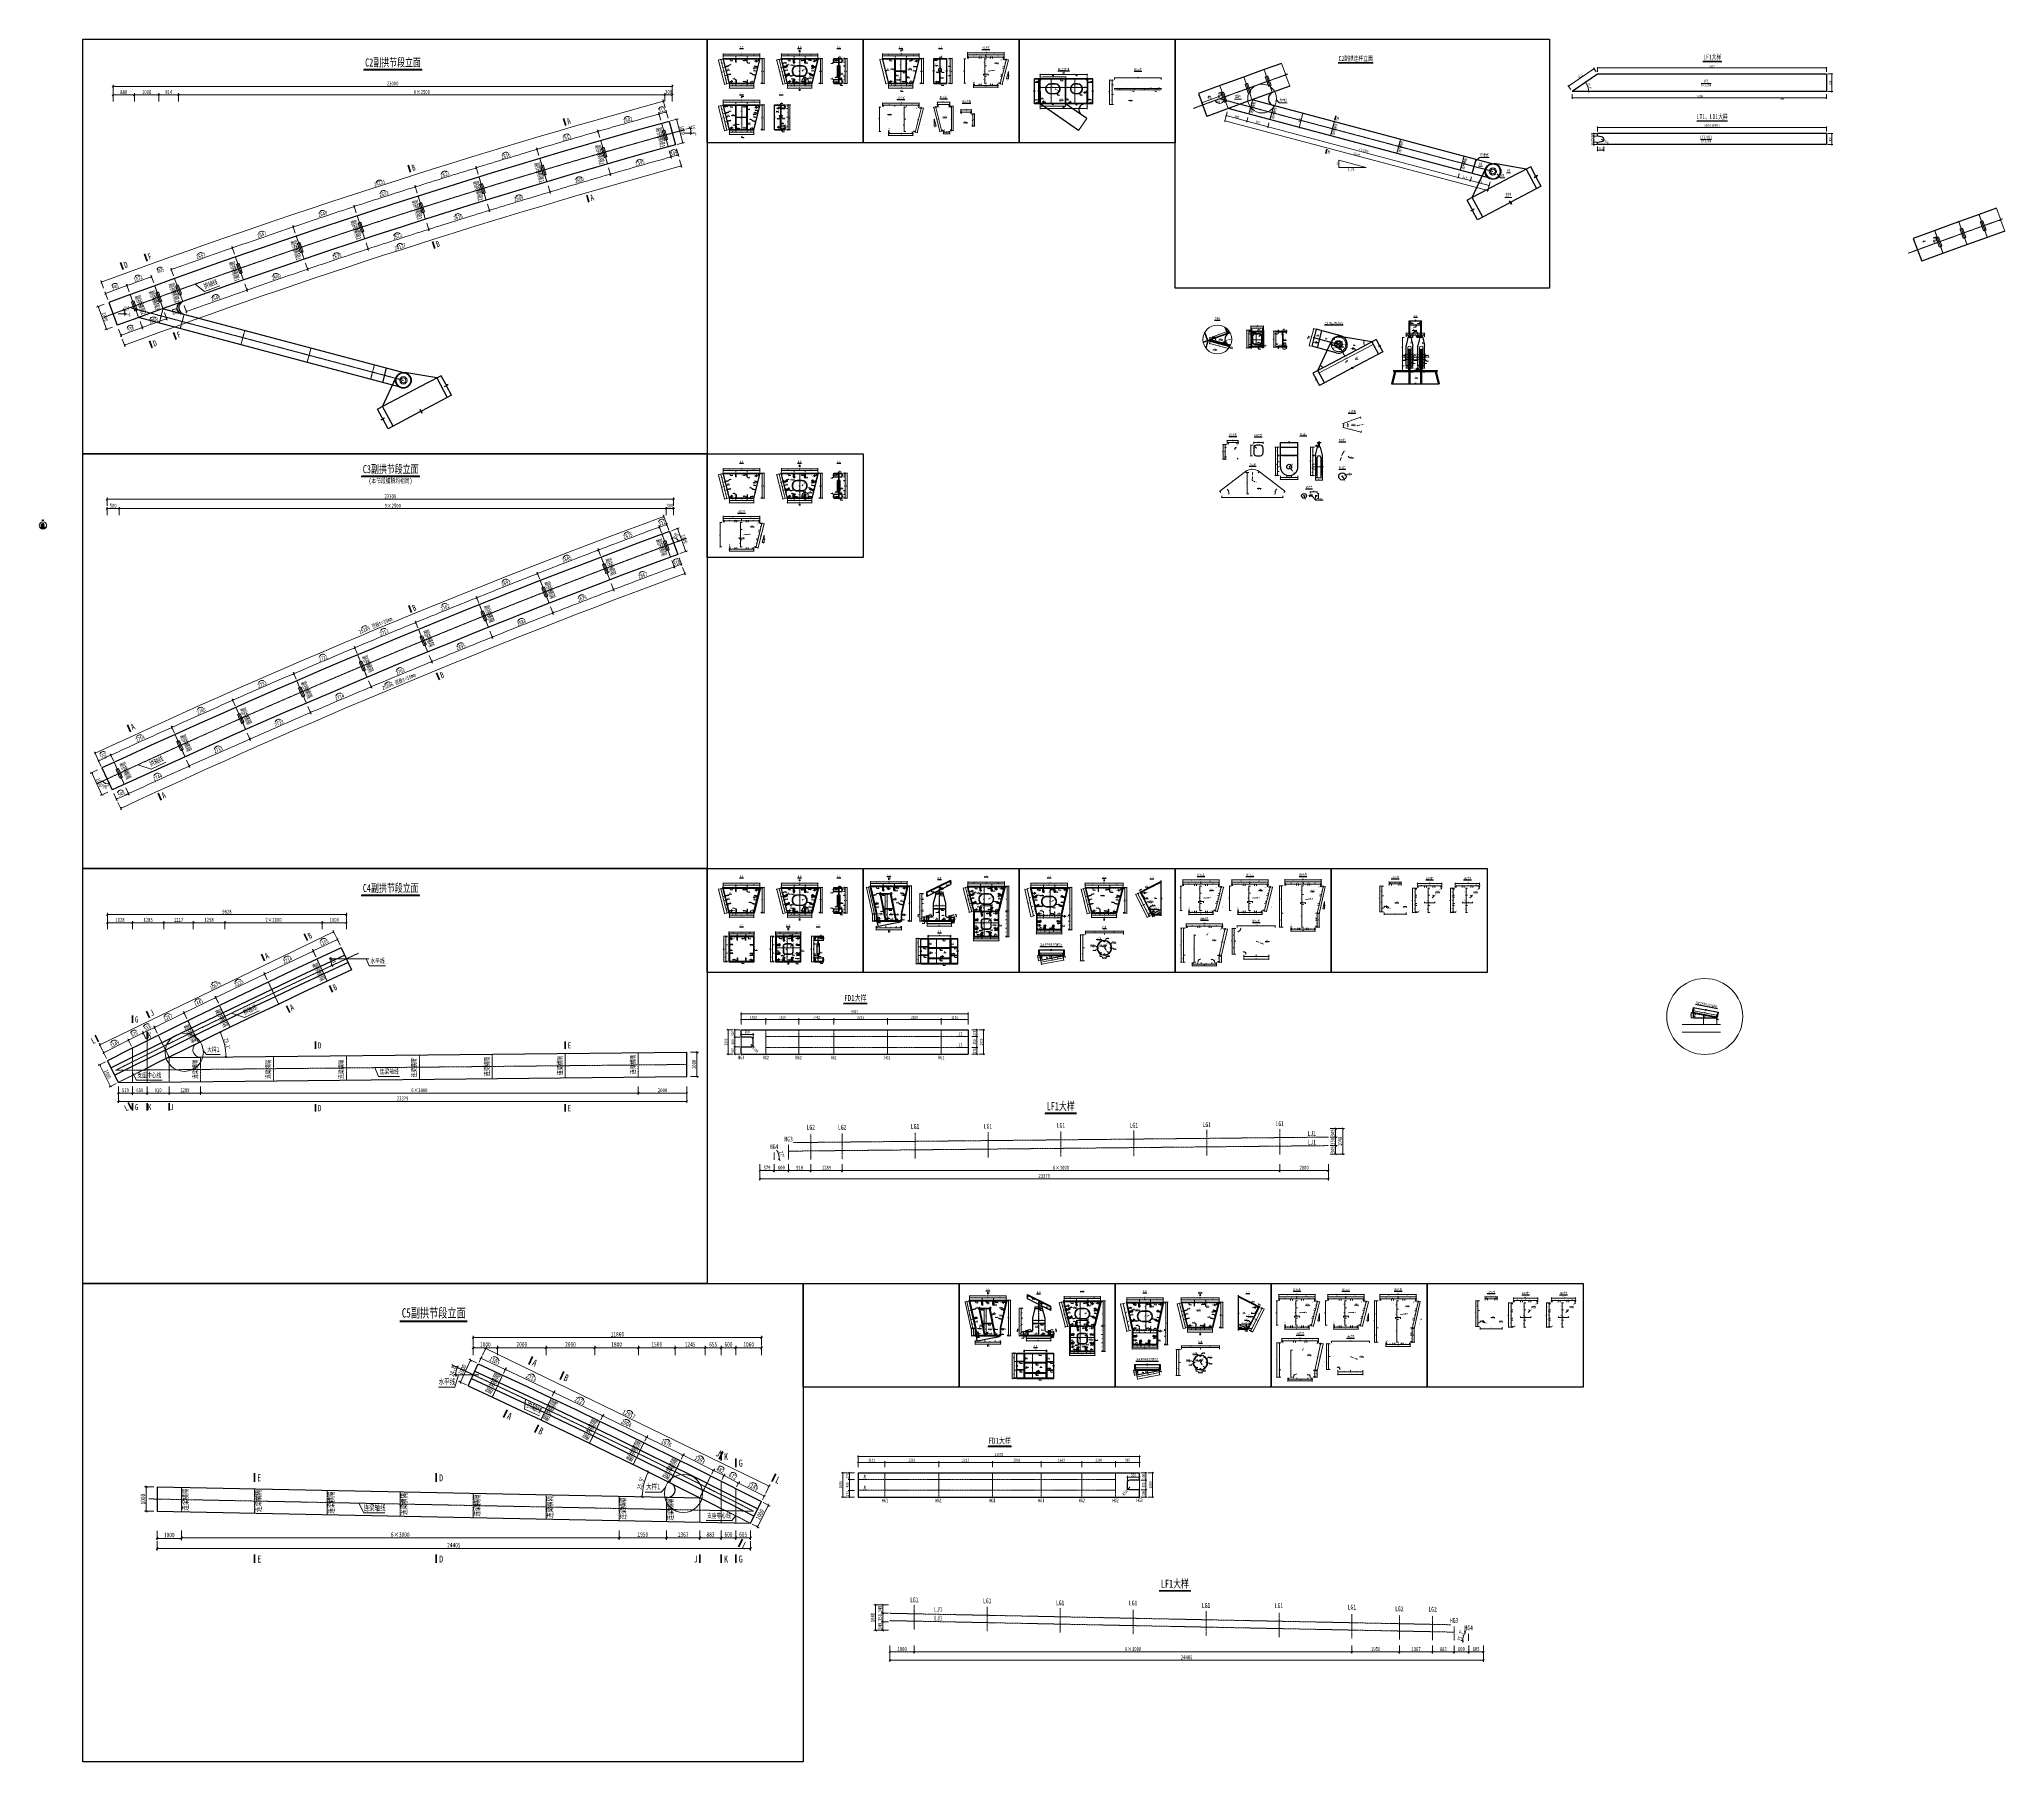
# Model space of a CAD drawing. Header units: millimetres. Extents: x -60009 to 63758, y -2164 to 95433.
# Drawn here: x -21111 to 59720, y -2164 to 68668 of the extents above; entities that cross this region are included whole.
import ezdxf
from ezdxf.enums import TextEntityAlignment as Align

# ---------------------------------------------------------------- set-up
doc = ezdxf.new("R2010")
doc.units = ezdxf.units.MM
for name, pattern in [('CENTER', [2, 1.25, -0.25, 0.25, -0.25]), ('CENTER2', [28.575, 19.05, -3.175, 3.175, -3.175]), ('DASHED', [0.75, 0.5, -0.25])]:
    doc.linetypes.add(name, pattern=pattern)
doc.layers.get('Defpoints').update_dxf_attribs({"color": 8})
for name, color, linetype, lineweight in [('Dim', 4, 'Continuous', 15), ('中心线', 2, 'CENTER2', 15), ('文字', 7, 'Continuous', 15), ('标注线及字体', 2, 'Continuous', 15), ('桥 中心线', 4, 'CENTER', 15), ('桥 构造粗实', 1, 'Continuous', 30), ('横隔板', 6, 'CENTER2', 18), ('粗线', 3, 'Continuous', 35), ('细实线', 4, 'Continuous', 15), ('虚线', 7, 'DASHED', 15), ('钢板粗线', 1, 'Continuous', 25)]:
    doc.layers.add(name, color=color, linetype=linetype, lineweight=lineweight)
doc.layers.add('Text', color=4, linetype='Continuous')
doc.styles.add('111', font='仿宋_GB2312.TTF', dxfattribs={"width": 0.7})
doc.styles.add('BM_Dim', font='仿宋_GB2312.TTF', dxfattribs={"width": 0.85})
doc.styles.add('SMEDI', font='仿宋_GB2312.TTF', dxfattribs={"width": 0.75})
doc.styles.get("Standard").update_dxf_attribs({"font": '仿宋_GB2312.TTF'})
doc.dimstyles.new('200', dxfattribs={"dimscale": 0, "dimtxt": 2.5, "dimasz": 1, "dimexe": 1, "dimexo": 1, "dimgap": 0.6, "dimtad": 1, "dimdec": 0, "dimdsep": 46, "dimtxsty": '111', "dimblk": 'OBLIQUE', "dimcen": 0, "dimclrd": 4, "dimclre": 4, "dimclrt": 4, "dimadec": 1, "dimazin": 2, "dimtfac": 1, "dimtdec": 0, "dimtix": 1, "dimtmove": 2, "dimatfit": 3, "dimfxl": 4, "dimfxlon": 1, "dimtolj": 1, "dimlwd": -1, "dimlwe": -1, "dimarcsym": 0})
doc.dimstyles.new('MSteel_1.0_1.0', dxfattribs={"dimtxt": 3, "dimasz": 1.2, "dimexe": 1, "dimexo": 1, "dimgap": 1, "dimtad": 3, "dimtoh": 1, "dimdec": 0, "dimzin": 0, "dimdsep": 46, "dimtxsty": 'Standard', "dimblk": 'ARCHTICK', "dimcen": 0.09, "dimclrd": 3, "dimclre": 3, "dimadec": 0, "dimazin": 0, "dimtfac": 1, "dimtdec": 4, "dimtofl": 0, "dimtmove": 0, "dimatfit": 3, "dimfxl": 1, "dimtolj": 1, "dimtzin": 0, "dimarcsym": 0})
pattern_1 = [(45, (-26023.7752, -17053.3333), (-2.24506403, 2.24506403), [])]

# ---------------------------------------------------------------- blocks, each defined once
blk = doc.blocks.new('_Oblique')
at = {"color": 0, "linetype": 'ByBlock', "lineweight": -2}
blk.add_line((-0.5, -0.5), (0.5, 0.5), dxfattribs=at)
blk = doc.blocks.new('*D20')
at = {"layer": 'Defpoints', "color": 0, "transparency": 16777216}
for p in [(-17825, 49366), (-18325, 38249), (-17825, 38480)]:
    blk.add_point(p, dxfattribs=at)
at = {"layer": '细实线', "color": 4, "transparency": 16777216}
for p, q in [((-18325, 49099), (-18325, 49433)), ((-18325, 49366), (-17825, 49366)), ((-17825, 49099), (-17825, 49433))]:
    blk.add_line(p, q, dxfattribs=at)
at = {"layer": '细实线', "color": 4, "transparency": 16777216, "xscale": 66.66666666666666, "yscale": 66.66666666666666, "zscale": 66.66666666666666, "rotation": 180}
blk.add_blockref('_Oblique', (-18325, 49366), dxfattribs=at)
at = {"layer": '细实线', "color": 4, "transparency": 16777216, "xscale": 66.66666666666666, "yscale": 66.66666666666666, "zscale": 66.66666666666666}
blk.add_blockref('_Oblique', (-17825, 49366), dxfattribs=at)
at = {"layer": '细实线', "color": 4, "transparency": 16777216, "insert": (-18075, 49485), "char_height": 166.7, "attachment_point": 5, "style": '111'}
blk.add_mtext('\\A1;500', dxfattribs=at)
blk = doc.blocks.new('*D21')
at = {"layer": 'Defpoints', "color": 0, "transparency": 16777216}
for p in [(4675, 49366), (4675, 47845), (-17825, 38480)]:
    blk.add_point(p, dxfattribs=at)
at = {"layer": '细实线', "color": 4, "transparency": 16777216}
for p, q in [((-17825, 49099), (-17825, 49433)), ((-17825, 49366), (4675, 49366)), ((4675, 49099), (4675, 49433))]:
    blk.add_line(p, q, dxfattribs=at)
at = {"layer": '细实线', "color": 4, "transparency": 16777216, "xscale": 66.66666666666666, "yscale": 66.66666666666666, "zscale": 66.66666666666666, "rotation": 180}
blk.add_blockref('_Oblique', (-17825, 49366), dxfattribs=at)
at = {"layer": '细实线', "color": 4, "transparency": 16777216, "xscale": 66.66666666666666, "yscale": 66.66666666666666, "zscale": 66.66666666666666}
blk.add_blockref('_Oblique', (4675, 49366), dxfattribs=at)
at = {"layer": '细实线', "color": 4, "transparency": 16777216, "insert": (-6575, 49485), "char_height": 166.7, "attachment_point": 5, "style": '111'}
blk.add_mtext('\\A1;9×2500', dxfattribs=at)
blk = doc.blocks.new('*D22')
at = {"layer": 'Defpoints', "color": 0, "transparency": 16777216}
for p in [(4975, 49366), (4675, 47845), (4975, 47956)]:
    blk.add_point(p, dxfattribs=at)
at = {"layer": '细实线', "color": 4, "transparency": 16777216}
for p, q in [((4675, 49099), (4675, 49433)), ((4675, 49366), (4975, 49366)), ((4975, 49099), (4975, 49433))]:
    blk.add_line(p, q, dxfattribs=at)
at = {"layer": '细实线', "color": 4, "transparency": 16777216, "xscale": 66.66666666666666, "yscale": 66.66666666666666, "zscale": 66.66666666666666, "rotation": 180}
blk.add_blockref('_Oblique', (4675, 49366), dxfattribs=at)
at = {"layer": '细实线', "color": 4, "transparency": 16777216, "xscale": 66.66666666666666, "yscale": 66.66666666666666, "zscale": 66.66666666666666}
blk.add_blockref('_Oblique', (4975, 49366), dxfattribs=at)
at = {"layer": '细实线', "color": 4, "transparency": 16777216, "insert": (4825, 49485), "char_height": 166.7, "attachment_point": 5, "style": '111'}
blk.add_mtext('\\A1;300', dxfattribs=at)
blk = doc.blocks.new('*D23')
at = {"layer": 'Defpoints', "color": 0, "transparency": 16777216}
for p in [(4975, 49753), (4975, 47956), (-18325, 38249)]:
    blk.add_point(p, dxfattribs=at)
at = {"layer": '细实线', "color": 4, "transparency": 16777216}
for p, q in [((-18325, 49486), (-18325, 49819)), ((-18325, 49753), (4975, 49753)), ((4975, 49486), (4975, 49819))]:
    blk.add_line(p, q, dxfattribs=at)
at = {"layer": '细实线', "color": 4, "transparency": 16777216, "xscale": 66.66666666666666, "yscale": 66.66666666666666, "zscale": 66.66666666666666, "rotation": 180}
blk.add_blockref('_Oblique', (-18325, 49753), dxfattribs=at)
at = {"layer": '细实线', "color": 4, "transparency": 16777216, "xscale": 66.66666666666666, "yscale": 66.66666666666666, "zscale": 66.66666666666666}
blk.add_blockref('_Oblique', (4975, 49753), dxfattribs=at)
at = {"layer": '细实线', "color": 4, "transparency": 16777216, "insert": (-6675, 49872), "char_height": 166.7, "attachment_point": 5, "style": '111'}
blk.add_mtext('\\A1;23300', dxfattribs=at)
blk = doc.blocks.new('*D24')
at = {"layer": 'Defpoints', "color": 0, "transparency": 16777216}
for p in [(-18955, 38508), (-18535, 38703), (-18114, 37796)]:
    blk.add_point(p, dxfattribs=at)
at = {"layer": '细实线', "color": 4, "transparency": 16777216}
for p, q in [((-18713, 38620), (-19015, 38480)), ((-18533, 37601), (-18955, 38508)), ((-18291, 37713), (-18593, 37573))]:
    blk.add_line(p, q, dxfattribs=at)
at = {"layer": '细实线', "color": 4, "transparency": 16777216, "xscale": 66.66666666666666, "yscale": 66.66666666666666, "zscale": 66.66666666666666}
for p, rotation in [((-18955, 38508), 114.9419530495092), ((-18533, 37601), 294.9419530495092)]:
    blk.add_blockref('_Oblique', p, dxfattribs=dict(at, rotation=rotation))
at = {"layer": '细实线', "color": 4, "transparency": 16777216, "insert": (-18636, 38105), "char_height": 166.7, "attachment_point": 5, "rotation": 294.94195, "style": '111'}
blk.add_mtext('\\A1;1000', dxfattribs=at)
blk = doc.blocks.new('*D25')
at = {"layer": 'Defpoints', "color": 0, "transparency": 16777216}
for p in [(4802, 48425), (5148, 47487), (5483, 47610)]:
    blk.add_point(p, dxfattribs=at)
at = {"layer": '细实线', "color": 4, "transparency": 16777216}
for p, q in [((4886, 48456), (5199, 48571)), ((5137, 48548), (5483, 47610)), ((5232, 47518), (5545, 47633))]:
    blk.add_line(p, q, dxfattribs=at)
at = {"layer": '细实线', "color": 4, "transparency": 16777216, "xscale": 66.66666666666666, "yscale": 66.66666666666666, "zscale": 66.66666666666666}
for p, rotation in [((5137, 48548), 110.245770766239), ((5483, 47610), 290.245770766239)]:
    blk.add_blockref('_Oblique', p, dxfattribs=dict(at, rotation=rotation))
at = {"layer": '细实线', "color": 4, "transparency": 16777216, "insert": (5421, 48120), "char_height": 166.7, "attachment_point": 5, "rotation": 290.24577, "style": '111'}
blk.add_mtext('\\A1;1000', dxfattribs=at)
blk = doc.blocks.new('*D26')
at = {"layer": 'Defpoints', "color": 0, "transparency": 16777216}
for p in [(4802, 48425), (5148, 47487), (-3312, 46016), (-18536, 38703), (-18114, 37796)]:
    blk.add_point(p, dxfattribs=at)
at = {"layer": '细实线', "color": 4, "transparency": 16777216}
for p, q in [((4665, 48798), (4549, 49111)), ((-18705, 39067), (-18846, 39369))]:
    blk.add_line(p, q, dxfattribs=at)
blk.add_arc((111036, -239599), 307655, 110.24577, 114.96572, dxfattribs=at)
at = {"layer": '细实线', "color": 4, "transparency": 16777216, "xscale": 66.66666666666666, "yscale": 66.66666666666666, "zscale": 66.66666666666666}
for p, rotation in [((4573, 49048), 20.24577076623899), ((-18818, 39309), 204.9657163053863)]:
    blk.add_blockref('_Oblique', p, dxfattribs=dict(at, rotation=rotation))
at = {"layer": '细实线', "color": 4, "transparency": 16777216, "insert": (-7281, 44558), "char_height": 166.67, "attachment_point": 5, "rotation": 22.60574, "style": '111'}
blk.add_mtext('25289 顶板t=16mm', dxfattribs=at)
blk = doc.blocks.new('*D27')
at = {"layer": 'Defpoints', "color": 0, "transparency": 16777216}
for p in [(4802, 48425), (5148, 47487), (-2383, 43695), (-18536, 38703), (-18114, 37796)]:
    blk.add_point(p, dxfattribs=at)
at = {"layer": '细实线', "color": 4, "transparency": 16777216}
for p, q in [((5346, 46952), (5461, 46639)), ((-17875, 37284), (-17734, 36981))]:
    blk.add_line(p, q, dxfattribs=at)
blk.add_arc((111036, -239599), 305154, 110.24577, 114.96572, dxfattribs=at)
at = {"layer": '细实线', "color": 4, "transparency": 16777216, "xscale": 66.66666666666666, "yscale": 66.66666666666666, "zscale": 66.66666666666666}
for p, rotation in [((5438, 46702), 20.24577076623899), ((-17762, 37042), 204.9657163053863)]:
    blk.add_blockref('_Oblique', p, dxfattribs=dict(at, rotation=rotation))
at = {"layer": '细实线', "color": 4, "transparency": 16777216, "insert": (-6320, 42250), "char_height": 166.67, "attachment_point": 5, "rotation": 22.60574, "style": '111'}
blk.add_mtext('25206 \\f仿宋_GB2312|b0|i0|c134|p49;底板t=16mm', dxfattribs=at)
blk = doc.blocks.new('12-140加劲 有焊孔')
at = {"layer": '钢板粗线'}
for p, q in [((-41, 0), (41, 0)), ((41, 0), (35, 141))]:
    blk.add_line(p, q, dxfattribs=at)
for centre, start, end in [((-6, 0), 90, 180), ((0, 140), 2.44105, 260.12911)]:
    blk.add_arc(centre, 35, start, end, dxfattribs=at)
blk = doc.blocks.new('12-140加劲 无焊孔')
at = {"layer": 'Defpoints'}
blk.add_line((0, -140), (0, 0), dxfattribs=at)
at = {"layer": '钢板粗线'}
for p, q in [((-6, 0), (6, 0)), ((-6, -140), (-6, 0)), ((6, -140), (6, 0)), ((-6, -140), (6, -140))]:
    blk.add_line(p, q, dxfattribs=at)
blk = doc.blocks.new('*D1882')
at = {"layer": 'Defpoints', "color": 0}
for p in [(-231, 105), (-750, -16), (-231, -16)]:
    blk.add_point(p, dxfattribs=at)
at = {"layer": '细实线', "color": 4}
for p, q in [((-750, 38), (-750, 122)), ((-750, 105), (-231, 105)), ((-231, 38), (-231, 122))]:
    blk.add_line(p, q, dxfattribs=at)
at = {"layer": '细实线', "color": 4, "xscale": 16.66666666666666, "yscale": 16.66666666666666, "zscale": 16.66666666666666, "rotation": 180}
blk.add_blockref('_Oblique', (-750, 105), dxfattribs=at)
at = {"layer": '细实线', "color": 4, "xscale": 16.66666666666666, "yscale": 16.66666666666666, "zscale": 16.66666666666666}
blk.add_blockref('_Oblique', (-231, 105), dxfattribs=at)
at = {"layer": '细实线', "color": 4, "insert": (-490, 135), "char_height": 41.7, "attachment_point": 5, "style": '111'}
blk.add_mtext('\\A1;519', dxfattribs=at)
blk = doc.blocks.new('*D1883')
at = {"layer": 'Defpoints', "color": 0}
for p in [(231, 105), (-231, -16), (231, -16)]:
    blk.add_point(p, dxfattribs=at)
at = {"layer": '细实线', "color": 4}
for p, q in [((-231, 38), (-231, 122)), ((-231, 105), (231, 105)), ((231, 38), (231, 122))]:
    blk.add_line(p, q, dxfattribs=at)
at = {"layer": '细实线', "color": 4, "xscale": 16.66666666666666, "yscale": 16.66666666666666, "zscale": 16.66666666666666, "rotation": 180}
blk.add_blockref('_Oblique', (-231, 105), dxfattribs=at)
at = {"layer": '细实线', "color": 4, "xscale": 16.66666666666666, "yscale": 16.66666666666666, "zscale": 16.66666666666666}
blk.add_blockref('_Oblique', (231, 105), dxfattribs=at)
at = {"layer": '细实线', "color": 4, "insert": (0, 135), "char_height": 41.7, "attachment_point": 5, "style": '111'}
blk.add_mtext('\\A1;462', dxfattribs=at)
blk = doc.blocks.new('*D1884')
at = {"layer": 'Defpoints', "color": 0}
for p in [(231, 105), (231, -16), (750, -16)]:
    blk.add_point(p, dxfattribs=at)
at = {"layer": '细实线', "color": 4}
for p, q in [((231, 38), (231, 122)), ((750, 105), (231, 105)), ((750, 38), (750, 122))]:
    blk.add_line(p, q, dxfattribs=at)
at = {"layer": '细实线', "color": 4, "xscale": 16.66666666666666, "yscale": 16.66666666666666, "zscale": 16.66666666666666}
for p, rotation in [((231, 105), 180), ((750, 105), 360)]:
    blk.add_blockref('_Oblique', p, dxfattribs=dict(at, rotation=rotation))
at = {"layer": '细实线', "color": 4, "insert": (491, 135), "char_height": 41.7, "attachment_point": 5, "style": '111'}
blk.add_mtext('\\A1;519', dxfattribs=at)
blk = doc.blocks.new('*D1885')
at = {"layer": 'Defpoints', "color": 0}
for p in [(750, 183), (-750, -16), (750, -16)]:
    blk.add_point(p, dxfattribs=at)
at = {"layer": '细实线', "color": 4}
for p, q in [((-750, 116), (-750, 199)), ((-750, 183), (750, 183)), ((750, 116), (750, 199))]:
    blk.add_line(p, q, dxfattribs=at)
at = {"layer": '细实线', "color": 4, "xscale": 16.66666666666666, "yscale": 16.66666666666666, "zscale": 16.66666666666666, "rotation": 180}
blk.add_blockref('_Oblique', (-750, 183), dxfattribs=at)
at = {"layer": '细实线', "color": 4, "xscale": 16.66666666666666, "yscale": 16.66666666666666, "zscale": 16.66666666666666}
blk.add_blockref('_Oblique', (750, 183), dxfattribs=at)
at = {"layer": '细实线', "color": 4, "insert": (0, 213), "char_height": 41.7, "attachment_point": 5, "style": '111'}
blk.add_mtext('\\A1;1500', dxfattribs=at)
blk = doc.blocks.new('*D1886')
at = {"layer": 'Defpoints', "color": 0}
for p in [(-765, -374), (-750, -16), (-667, -349)]:
    blk.add_point(p, dxfattribs=at)
at = {"layer": '细实线', "color": 4}
for p, q in [((-784, -24), (-865, -45)), ((-848, -41), (-765, -374)), ((-700, -358), (-781, -378))]:
    blk.add_line(p, q, dxfattribs=at)
at = {"layer": '细实线', "color": 4, "xscale": 16.66666666666666, "yscale": 16.66666666666666, "zscale": 16.66666666666666}
for p, rotation in [((-848, -41), 104.0362434679327), ((-765, -374), 284.0362434679326)]:
    blk.add_blockref('_Oblique', p, dxfattribs=dict(at, rotation=rotation))
at = {"layer": '细实线', "color": 4, "insert": (-778, -200), "char_height": 41.7, "attachment_point": 5, "rotation": 284.03624, "style": '111'}
blk.add_mtext('\\A1;344', dxfattribs=at)
blk = doc.blocks.new('*D1887')
at = {"layer": 'Defpoints', "color": 0}
for p in [(-682, -707), (-667, -349), (-583, -683)]:
    blk.add_point(p, dxfattribs=at)
at = {"layer": '细实线', "color": 4}
for p, q in [((-700, -358), (-781, -378)), ((-765, -374), (-682, -707)), ((-617, -691), (-698, -711))]:
    blk.add_line(p, q, dxfattribs=at)
at = {"layer": '细实线', "color": 4, "xscale": 16.66666666666666, "yscale": 16.66666666666666, "zscale": 16.66666666666666}
for p, rotation in [((-765, -374), 104.0362434679329), ((-682, -707), 284.0362434679329)]:
    blk.add_blockref('_Oblique', p, dxfattribs=dict(at, rotation=rotation))
at = {"layer": '细实线', "color": 4, "insert": (-694, -533), "char_height": 41.7, "attachment_point": 5, "rotation": 284.03624, "style": '111'}
blk.add_mtext('\\A1;344', dxfattribs=at)
blk = doc.blocks.new('*D1888')
at = {"layer": 'Defpoints', "color": 0}
for p in [(-583, -683), (-598, -1041), (-500, -1016)]:
    blk.add_point(p, dxfattribs=at)
at = {"layer": '细实线', "color": 4}
for p, q in [((-617, -691), (-698, -711)), ((-682, -707), (-598, -1041)), ((-534, -1024), (-615, -1045))]:
    blk.add_line(p, q, dxfattribs=at)
at = {"layer": '细实线', "color": 4, "xscale": 16.66666666666666, "yscale": 16.66666666666666, "zscale": 16.66666666666666}
for p, rotation in [((-682, -707), 104.0362434679088), ((-598, -1041), 284.0362434679088)]:
    blk.add_blockref('_Oblique', p, dxfattribs=dict(at, rotation=rotation))
at = {"layer": '细实线', "color": 4, "insert": (-611, -867), "char_height": 41.7, "attachment_point": 5, "rotation": 284.03624, "style": '111'}
blk.add_mtext('\\A1;344', dxfattribs=at)
blk = doc.blocks.new('*D1889')
at = {"layer": 'Defpoints', "color": 0}
for p in [(-750, -16), (-694, -1065), (-500, -1016)]:
    blk.add_point(p, dxfattribs=at)
at = {"layer": '细实线', "color": 4}
for p, q in [((-880, -48), (-961, -69)), ((-944, -65), (-694, -1065)), ((-630, -1048), (-711, -1069))]:
    blk.add_line(p, q, dxfattribs=at)
at = {"layer": '细实线', "color": 4, "xscale": 16.66666666666666, "yscale": 16.66666666666666, "zscale": 16.66666666666666}
for p, rotation in [((-944, -65), 104.0362434679265), ((-694, -1065), 284.0362434679265)]:
    blk.add_blockref('_Oblique', p, dxfattribs=dict(at, rotation=rotation))
at = {"layer": '细实线', "color": 4, "insert": (-791, -557), "char_height": 41.7, "attachment_point": 5, "rotation": 284.03624, "style": '111'}
blk.add_mtext('\\A1;1031', dxfattribs=at)
blk = doc.blocks.new('*D1890')
at = {"layer": 'Defpoints', "color": 0}
for p in [(-500, -1016), (-231, -1016), (-231, -1128)]:
    blk.add_point(p, dxfattribs=at)
at = {"layer": '细实线', "color": 4}
for p, q in [((-500, -1062), (-500, -1145)), ((-500, -1128), (-231, -1128)), ((-231, -1062), (-231, -1145))]:
    blk.add_line(p, q, dxfattribs=at)
at = {"layer": '细实线', "color": 4, "xscale": 16.66666666666666, "yscale": 16.66666666666666, "zscale": 16.66666666666666, "rotation": 180}
blk.add_blockref('_Oblique', (-500, -1128), dxfattribs=at)
at = {"layer": '细实线', "color": 4, "xscale": 16.66666666666666, "yscale": 16.66666666666666, "zscale": 16.66666666666666}
blk.add_blockref('_Oblique', (-231, -1128), dxfattribs=at)
at = {"layer": '细实线', "color": 4, "insert": (-365, -1099), "char_height": 41.7, "attachment_point": 5, "style": '111'}
blk.add_mtext('\\A1;269', dxfattribs=at)
blk = doc.blocks.new('*D1891')
at = {"layer": 'Defpoints', "color": 0}
for p in [(-231, -1016), (231, -1016), (231, -1128)]:
    blk.add_point(p, dxfattribs=at)
at = {"layer": '细实线', "color": 4}
for p, q in [((-231, -1062), (-231, -1145)), ((-231, -1128), (231, -1128)), ((231, -1062), (231, -1145))]:
    blk.add_line(p, q, dxfattribs=at)
at = {"layer": '细实线', "color": 4, "xscale": 16.66666666666666, "yscale": 16.66666666666666, "zscale": 16.66666666666666, "rotation": 180}
blk.add_blockref('_Oblique', (-231, -1128), dxfattribs=at)
at = {"layer": '细实线', "color": 4, "xscale": 16.66666666666666, "yscale": 16.66666666666666, "zscale": 16.66666666666666}
blk.add_blockref('_Oblique', (231, -1128), dxfattribs=at)
at = {"layer": '细实线', "color": 4, "insert": (0, -1099), "char_height": 41.7, "attachment_point": 5, "style": '111'}
blk.add_mtext('\\A1;462', dxfattribs=at)
blk = doc.blocks.new('*D1892')
at = {"layer": 'Defpoints', "color": 0}
for p in [(231, -1016), (231, -1128), (500, -1016)]:
    blk.add_point(p, dxfattribs=at)
at = {"layer": '细实线', "color": 4}
for p, q in [((231, -1062), (231, -1145)), ((500, -1128), (231, -1128)), ((500, -1062), (500, -1145))]:
    blk.add_line(p, q, dxfattribs=at)
at = {"layer": '细实线', "color": 4, "xscale": 16.66666666666666, "yscale": 16.66666666666666, "zscale": 16.66666666666666, "rotation": 180}
blk.add_blockref('_Oblique', (231, -1128), dxfattribs=at)
at = {"layer": '细实线', "color": 4, "xscale": 16.66666666666666, "yscale": 16.66666666666666, "zscale": 16.66666666666666}
blk.add_blockref('_Oblique', (500, -1128), dxfattribs=at)
at = {"layer": '细实线', "color": 4, "insert": (366, -1099), "char_height": 41.7, "attachment_point": 5, "style": '111'}
blk.add_mtext('\\A1;269', dxfattribs=at)
blk = doc.blocks.new('*D1893')
at = {"layer": 'Defpoints', "color": 0}
for p in [(-500, -1016), (500, -1016), (500, -1220)]:
    blk.add_point(p, dxfattribs=at)
at = {"layer": '细实线', "color": 4}
for p, q in [((-500, -1154), (-500, -1237)), ((-500, -1220), (500, -1220)), ((500, -1154), (500, -1237))]:
    blk.add_line(p, q, dxfattribs=at)
at = {"layer": '细实线', "color": 4, "xscale": 16.66666666666666, "yscale": 16.66666666666666, "zscale": 16.66666666666666, "rotation": 180}
blk.add_blockref('_Oblique', (-500, -1220), dxfattribs=at)
at = {"layer": '细实线', "color": 4, "xscale": 16.66666666666666, "yscale": 16.66666666666666, "zscale": 16.66666666666666}
blk.add_blockref('_Oblique', (500, -1220), dxfattribs=at)
at = {"layer": '细实线', "color": 4, "insert": (0, -1191), "char_height": 41.7, "attachment_point": 5, "style": '111'}
blk.add_mtext('\\A1;1000', dxfattribs=at)
blk = doc.blocks.new('*D1894')
at = {"layer": 'Defpoints', "color": 0}
for p in [(706, -16), (462, -1016), (855, -1016)]:
    blk.add_point(p, dxfattribs=at)
at = {"layer": '细实线', "color": 4}
for p, q in [((788, -16), (871, -16)), ((855, -16), (855, -1016)), ((788, -1016), (871, -1016))]:
    blk.add_line(p, q, dxfattribs=at)
at = {"layer": '细实线', "color": 4, "xscale": 16.66666666666666, "yscale": 16.66666666666666, "zscale": 16.66666666666666}
for p, rotation in [((855, -16), 90), ((855, -1016), 270)]:
    blk.add_blockref('_Oblique', p, dxfattribs=dict(at, rotation=rotation))
at = {"layer": '细实线', "color": 4, "insert": (825, -516), "char_height": 41.7, "attachment_point": 5, "rotation": 90, "style": '111'}
blk.add_mtext('\\A1;1000', dxfattribs=at)
blk = doc.blocks.new('*D1895')
at = {"layer": 'Defpoints', "color": 0}
for p in [(707, 0), (706, -16), (855, 0)]:
    blk.add_point(p, dxfattribs=at)
at = {"layer": '细实线', "color": 4}
for p, q in [((855, 0), (855, 17)), ((788, 0), (871, 0)), ((788, -16), (871, -16)), ((855, -16), (855, 0)), ((855, -16), (855, -33))]:
    blk.add_line(p, q, dxfattribs=at)
at = {"layer": '细实线', "color": 4, "xscale": 16.66666666666666, "yscale": 16.66666666666666, "zscale": 16.66666666666666}
for p, rotation in [((855, 0), 270), ((855, -16), 90)]:
    blk.add_blockref('_Oblique', p, dxfattribs=dict(at, rotation=rotation))
at = {"layer": '细实线', "color": 4, "insert": (825, -39), "char_height": 41.7, "attachment_point": 5, "rotation": 90, "style": '111'}
blk.add_mtext('\\A1;16', dxfattribs=at)
blk = doc.blocks.new('*D1896')
at = {"layer": 'Defpoints', "color": 0}
for p in [(462, -1016), (462, -1032), (855, -1016)]:
    blk.add_point(p, dxfattribs=at)
at = {"layer": '细实线', "color": 4}
for p, q in [((788, -1016), (871, -1016)), ((788, -1032), (871, -1032)), ((855, -1016), (855, -999)), ((855, -1032), (855, -1016)), ((855, -1032), (855, -1049))]:
    blk.add_line(p, q, dxfattribs=at)
at = {"layer": '细实线', "color": 4, "xscale": 16.66666666666666, "yscale": 16.66666666666666, "zscale": 16.66666666666666}
for p, rotation in [((855, -1016), 270), ((855, -1032), 90)]:
    blk.add_blockref('_Oblique', p, dxfattribs=dict(at, rotation=rotation))
at = {"layer": '细实线', "color": 4, "insert": (825, -989), "char_height": 41.7, "attachment_point": 5, "rotation": 90, "style": '111'}
blk.add_mtext('\\A1;16', dxfattribs=at)
blk = doc.blocks.new('*D1897')
at = {"layer": 'Defpoints', "color": 0}
for p in [(740, 0), (462, -1032), (933, -1032)]:
    blk.add_point(p, dxfattribs=at)
at = {"layer": '细实线', "color": 4}
for p, q in [((867, 0), (950, 0)), ((933, 0), (933, -1032)), ((867, -1032), (950, -1032))]:
    blk.add_line(p, q, dxfattribs=at)
at = {"layer": '细实线', "color": 4, "xscale": 16.66666666666666, "yscale": 16.66666666666666, "zscale": 16.66666666666666}
for p, rotation in [((933, 0), 90), ((933, -1032), 270)]:
    blk.add_blockref('_Oblique', p, dxfattribs=dict(at, rotation=rotation))
at = {"layer": '细实线', "color": 4, "insert": (903, -516), "char_height": 41.7, "attachment_point": 5, "rotation": 90, "style": '111'}
blk.add_mtext('\\A1;1032', dxfattribs=at)
blk = doc.blocks.new('*D1898')
at = {"layer": 'Defpoints', "color": 0}
for p in [(-560, -778), (-563, -831), (-547, -827)]:
    blk.add_point(p, dxfattribs=at)
at = {"layer": '细实线', "color": 4}
for p, q in [((-575, -782), (-591, -786)), ((-567, -814), (-579, -765)), ((-575, -782), (-560, -778)), ((-551, -811), (-564, -762)), ((-560, -778), (-543, -774))]:
    blk.add_line(p, q, dxfattribs=at)
at = {"layer": '细实线', "color": 4, "xscale": 16.66666666666666, "yscale": 16.66666666666666, "zscale": 16.66666666666666}
for p, rotation in [((-575, -782), 14.03624346792648), ((-560, -778), 194.0362434679265)]:
    blk.add_blockref('_Oblique', p, dxfattribs=dict(at, rotation=rotation))
at = {"layer": '细实线', "color": 4, "insert": (-544, -741), "char_height": 41.7, "attachment_point": 5, "rotation": 14.03624, "style": '111'}
blk.add_mtext('\\A1;16', dxfattribs=at)
blk = doc.blocks.new('*D1899')
at = {"layer": 'Defpoints', "color": 0}
for p in [(571, -799), (545, -838), (560, -842)]:
    blk.add_point(p, dxfattribs=at)
at = {"layer": '细实线', "color": 4}
for p, q in [((555, -795), (539, -791)), ((549, -822), (559, -779)), ((555, -795), (571, -799)), ((564, -826), (575, -783)), ((571, -799), (587, -803))]:
    blk.add_line(p, q, dxfattribs=at)
at = {"layer": '细实线', "color": 4, "xscale": 16.66666666666666, "yscale": 16.66666666666666, "zscale": 16.66666666666666}
for p, rotation in [((555, -795), 345.9637565320735), ((571, -799), 165.9637565320735)]:
    blk.add_blockref('_Oblique', p, dxfattribs=dict(at, rotation=rotation))
at = {"layer": '细实线', "color": 4, "insert": (539, -759), "char_height": 41.7, "attachment_point": 5, "rotation": 345.96376, "style": '111'}
blk.add_mtext('\\A1;16', dxfattribs=at)
blk = doc.blocks.new('_ArchTick')
at = {"color": 0, "linetype": 'ByBlock', "const_width": 0.15}
blk.add_lwpolyline([(-0.5, -0.5), (0.5, 0.5)], dxfattribs=at)
blk = doc.blocks.new('全融透2')
at = {"layer": 'Dim'}
blk.add_line((0, 0), (-4.5, 0), dxfattribs=at)
for points in [[(-5.5, 1), (-4.5, 0), (-5.5, -1)], [(-2, 1.2), (-3.2, 0), (-3.2, 1.2)], [(-2, -1.2), (-3.2, 0), (-3.2, -1.2)]]:
    blk.add_lwpolyline(points, dxfattribs=at)
for points in [[(-3.2, 2.6), (-3.2, 1.4), (-2, 1.4)], [(-3.2, -2.6), (-3.2, -1.4), (-2, -1.4)]]:
    blk.add_lwpolyline(points, close=True, dxfattribs=at)
at = {"layer": 'Text', "style": 'SMEDI', "width": 0.75}
blk.add_text('熔透', height=2, dxfattribs=at).set_placement((-9.9, 0), align=Align.MIDDLE_LEFT)
blk = doc.blocks.new('全融透1')
at = {"layer": 'Dim'}
blk.add_line((0, 0), (4.5, 0), dxfattribs=at)
for points in [[(2, 2.6), (2, 1.4), (3.2, 1.4)], [(2, -2.6), (2, -1.4), (3.2, -1.4)]]:
    blk.add_lwpolyline(points, close=True, dxfattribs=at)
for points in [[(3.2, 1.2), (2, 0), (2, 1.2)], [(3.2, -1.2), (2, 0), (2, -1.2)], [(5.5, 1), (4.5, 0), (5.5, -1)]]:
    blk.add_lwpolyline(points, dxfattribs=at)
at = {"layer": 'Text', "style": 'SMEDI', "width": 0.75}
blk.add_text('熔透', height=2, dxfattribs=at).set_placement((5.8, 0), align=Align.MIDDLE_LEFT)
blk = doc.blocks.new('角焊缝1')
at = {"layer": 'Dim'}
blk.add_line((-3101.2, 370.2), (-3106.5, 370.2), dxfattribs=at)
blk.add_lwpolyline([(-3107.5, 369.2), (-3106.5, 370.2), (-3107.5, 371.2)], dxfattribs=at)
blk.add_lwpolyline([(-3104.9, 371.5), (-3104.9, 369), (-3103.7, 370.2)], close=True, dxfattribs=at)
blk = doc.blocks.new('*D30')
at = {"layer": 'Defpoints', "color": 0}
for p in [(10120, 50520), (10120, 50510), (10162, 50510)]:
    blk.add_point(p, dxfattribs=at)
at = {"layer": '细实线', "color": 4}
for p, q in [((10137, 50520), (10179, 50520)), ((10137, 50510), (10179, 50510)), ((10162, 50520), (10162, 50537)), ((10162, 50520), (10162, 50510)), ((10162, 50510), (10162, 50494))]:
    blk.add_line(p, q, dxfattribs=at)
at = {"layer": '细实线', "color": 4, "xscale": 16.66666666666666, "yscale": 16.66666666666666, "zscale": 16.66666666666666}
for p, rotation in [((10162, 50520), 270), ((10162, 50510), 90)]:
    blk.add_blockref('_Oblique', p, dxfattribs=dict(at, rotation=rotation))
at = {"layer": '细实线', "color": 4, "insert": (10133, 50485), "char_height": 41.7, "attachment_point": 5, "rotation": 90, "style": '111'}
blk.add_mtext('\\A1;10', dxfattribs=at)
blk = doc.blocks.new('*D31')
at = {"layer": 'Defpoints', "color": 0}
for p in [(10120, 50810), (10120, 50520), (10162, 50810)]:
    blk.add_point(p, dxfattribs=at)
at = {"layer": '细实线', "color": 4}
for p, q in [((10137, 50810), (10179, 50810)), ((10137, 50520), (10179, 50520)), ((10162, 50520), (10162, 50810))]:
    blk.add_line(p, q, dxfattribs=at)
at = {"layer": '细实线', "color": 4, "xscale": 16.66666666666666, "yscale": 16.66666666666666, "zscale": 16.66666666666666}
for p, rotation in [((10162, 50810), 90), ((10162, 50520), 270)]:
    blk.add_blockref('_Oblique', p, dxfattribs=dict(at, rotation=rotation))
at = {"layer": '细实线', "color": 4, "insert": (10133, 50665), "char_height": 41.7, "attachment_point": 5, "rotation": 90, "style": '111'}
blk.add_mtext('\\A1;290', dxfattribs=at)
blk = doc.blocks.new('*D32')
at = {"layer": 'Defpoints', "color": 0}
for p in [(10120, 50510), (10120, 50110), (10162, 50110)]:
    blk.add_point(p, dxfattribs=at)
at = {"layer": '细实线', "color": 4}
for p, q in [((10137, 50510), (10179, 50510)), ((10162, 50510), (10162, 50110)), ((10137, 50110), (10179, 50110))]:
    blk.add_line(p, q, dxfattribs=at)
at = {"layer": '细实线', "color": 4, "xscale": 16.66666666666666, "yscale": 16.66666666666666, "zscale": 16.66666666666666}
for p, rotation in [((10162, 50510), 90), ((10162, 50110), 270)]:
    blk.add_blockref('_Oblique', p, dxfattribs=dict(at, rotation=rotation))
at = {"layer": '细实线', "color": 4, "insert": (10133, 50310), "char_height": 41.7, "attachment_point": 5, "rotation": 90, "style": '111'}
blk.add_mtext('\\A1;400', dxfattribs=at)
blk = doc.blocks.new('*D33')
at = {"layer": 'Defpoints', "color": 0}
for p in [(10120, 50110), (10120, 50100), (10162, 50100)]:
    blk.add_point(p, dxfattribs=at)
at = {"layer": '细实线', "color": 4}
for p, q in [((10162, 50110), (10162, 50127)), ((10137, 50110), (10179, 50110)), ((10137, 50100), (10179, 50100)), ((10162, 50110), (10162, 50100)), ((10162, 50100), (10162, 50084))]:
    blk.add_line(p, q, dxfattribs=at)
at = {"layer": '细实线', "color": 4, "xscale": 16.66666666666666, "yscale": 16.66666666666666, "zscale": 16.66666666666666}
for p, rotation in [((10162, 50110), 270), ((10162, 50100), 90)]:
    blk.add_blockref('_Oblique', p, dxfattribs=dict(at, rotation=rotation))
at = {"layer": '细实线', "color": 4, "insert": (10133, 50135), "char_height": 41.7, "attachment_point": 5, "rotation": 90, "style": '111'}
blk.add_mtext('\\A1;10', dxfattribs=at)
blk = doc.blocks.new('*D34')
at = {"layer": 'Defpoints', "color": 0}
for p in [(10120, 50100), (10120, 49810), (10162, 50100)]:
    blk.add_point(p, dxfattribs=at)
at = {"layer": '细实线', "color": 4}
for p, q in [((10137, 50100), (10179, 50100)), ((10137, 49810), (10179, 49810)), ((10162, 49810), (10162, 50100))]:
    blk.add_line(p, q, dxfattribs=at)
at = {"layer": '细实线', "color": 4, "xscale": 16.66666666666666, "yscale": 16.66666666666666, "zscale": 16.66666666666666}
for p, rotation in [((10162, 50100), 90), ((10162, 49810), 270)]:
    blk.add_blockref('_Oblique', p, dxfattribs=dict(at, rotation=rotation))
at = {"layer": '细实线', "color": 4, "insert": (10133, 49955), "char_height": 41.7, "attachment_point": 5, "rotation": 90, "style": '111'}
blk.add_mtext('\\A1;290', dxfattribs=at)
blk = doc.blocks.new('*D35')
at = {"layer": 'Defpoints', "color": 0}
for p in [(11830, 50510), (11830, 50110), (12033, 50110)]:
    blk.add_point(p, dxfattribs=at)
at = {"layer": '细实线', "color": 4}
for p, q in [((11966, 50510), (12050, 50510)), ((12033, 50510), (12033, 50110)), ((11966, 50110), (12050, 50110))]:
    blk.add_line(p, q, dxfattribs=at)
at = {"layer": '细实线', "color": 4, "xscale": 16.66666666666666, "yscale": 16.66666666666666, "zscale": 16.66666666666666}
for p, rotation in [((12033, 50510), 90), ((12033, 50110), 270)]:
    blk.add_blockref('_Oblique', p, dxfattribs=dict(at, rotation=rotation))
at = {"layer": '细实线', "color": 4, "insert": (12003, 50310), "char_height": 41.7, "attachment_point": 5, "rotation": 90, "style": '111'}
blk.add_mtext('\\A1;400', dxfattribs=at)
blk = doc.blocks.new('*D36')
at = {"layer": 'Defpoints', "color": 0}
for p in [(11885, 50826), (11885, 50810), (12033, 50826)]:
    blk.add_point(p, dxfattribs=at)
at = {"layer": '细实线', "color": 4}
for p, q in [((11966, 50826), (12050, 50826)), ((11966, 50810), (12050, 50810)), ((12033, 50826), (12033, 50843)), ((12033, 50810), (12033, 50826)), ((12033, 50810), (12033, 50794))]:
    blk.add_line(p, q, dxfattribs=at)
at = {"layer": '细实线', "color": 4, "xscale": 16.66666666666666, "yscale": 16.66666666666666, "zscale": 16.66666666666666}
for p, rotation in [((12033, 50826), 270), ((12033, 50810), 90)]:
    blk.add_blockref('_Oblique', p, dxfattribs=dict(at, rotation=rotation))
at = {"layer": '细实线', "color": 4, "insert": (12003, 50851), "char_height": 41.7, "attachment_point": 5, "rotation": 90, "style": '111'}
blk.add_mtext('\\A1;16', dxfattribs=at)
blk = doc.blocks.new('*D37')
at = {"layer": 'Defpoints', "color": 0}
for p in [(11640, 49794), (11641, 49810), (12033, 49810)]:
    blk.add_point(p, dxfattribs=at)
at = {"layer": '细实线', "color": 4}
for p, q in [((11966, 49810), (12050, 49810)), ((11966, 49794), (12050, 49794)), ((12033, 49810), (12033, 49827)), ((12033, 49794), (12033, 49810)), ((12033, 49794), (12033, 49778))]:
    blk.add_line(p, q, dxfattribs=at)
at = {"layer": '细实线', "color": 4, "xscale": 16.66666666666666, "yscale": 16.66666666666666, "zscale": 16.66666666666666}
for p, rotation in [((12033, 49810), 270), ((12033, 49794), 90)]:
    blk.add_blockref('_Oblique', p, dxfattribs=dict(at, rotation=rotation))
at = {"layer": '细实线', "color": 4, "insert": (12003, 49770), "char_height": 41.7, "attachment_point": 5, "rotation": 90, "style": '111'}
blk.add_mtext('\\A1;16', dxfattribs=at)
blk = doc.blocks.new('*D38')
at = {"layer": 'Defpoints', "color": 0}
for p in [(11918, 50826), (11640, 49794), (12112, 49794)]:
    blk.add_point(p, dxfattribs=at)
at = {"layer": '细实线', "color": 4}
for p, q in [((12045, 50826), (12128, 50826)), ((12112, 50826), (12112, 49794)), ((12045, 49794), (12128, 49794))]:
    blk.add_line(p, q, dxfattribs=at)
at = {"layer": '细实线', "color": 4, "xscale": 16.66666666666666, "yscale": 16.66666666666666, "zscale": 16.66666666666666}
for p, rotation in [((12112, 50826), 90), ((12112, 49794), 270)]:
    blk.add_blockref('_Oblique', p, dxfattribs=dict(at, rotation=rotation))
at = {"layer": '细实线', "color": 4, "insert": (12082, 50310), "char_height": 41.7, "attachment_point": 5, "rotation": 90, "style": '111'}
blk.add_mtext('\\A1;1032', dxfattribs=at)
blk = doc.blocks.new('*D39')
at = {"layer": 'Defpoints', "color": 0}
for p in [(11720, 50420), (11830, 50420), (11830, 50361)]:
    blk.add_point(p, dxfattribs=at)
at = {"layer": '细实线', "color": 4}
for p, q in [((11720, 50403), (11720, 50344)), ((11720, 50361), (11830, 50361)), ((11830, 50403), (11830, 50344))]:
    blk.add_line(p, q, dxfattribs=at)
at = {"layer": '细实线', "color": 4, "xscale": 16.66666666666666, "yscale": 16.66666666666666, "zscale": 16.66666666666666, "rotation": 180}
blk.add_blockref('_Oblique', (11720, 50361), dxfattribs=at)
at = {"layer": '细实线', "color": 4, "xscale": 16.66666666666666, "yscale": 16.66666666666666, "zscale": 16.66666666666666}
blk.add_blockref('_Oblique', (11830, 50361), dxfattribs=at)
at = {"layer": '细实线', "color": 4, "insert": (11775, 50391), "char_height": 41.7, "attachment_point": 5, "style": '111'}
blk.add_mtext('\\A1;110', dxfattribs=at)
blk = doc.blocks.new('*D40')
at = {"layer": 'Defpoints', "color": 0}
for p in [(11769, 50614), (11781, 50614), (11781, 50583)]:
    blk.add_point(p, dxfattribs=at)
at = {"layer": '细实线', "color": 4}
for p, q in [((11769, 50583), (11753, 50583)), ((11769, 50597), (11769, 50566)), ((11769, 50583), (11781, 50583)), ((11781, 50597), (11781, 50566)), ((11781, 50583), (11798, 50583))]:
    blk.add_line(p, q, dxfattribs=at)
at = {"layer": '细实线', "color": 4, "xscale": 16.66666666666666, "yscale": 16.66666666666666, "zscale": 16.66666666666666}
blk.add_blockref('_Oblique', (11769, 50583), dxfattribs=at)
at = {"layer": '细实线', "color": 4, "xscale": 16.66666666666666, "yscale": 16.66666666666666, "zscale": 16.66666666666666, "rotation": 180}
blk.add_blockref('_Oblique', (11781, 50583), dxfattribs=at)
at = {"layer": '细实线', "color": 4, "insert": (11775, 50612), "char_height": 41.7, "attachment_point": 5, "style": '111'}
blk.add_mtext('\\A1;12', dxfattribs=at)
blk = doc.blocks.new('*D41')
at = {"layer": 'Defpoints', "color": 0}
for p in [(11885, 50810), (11885, 50670), (12033, 50810)]:
    blk.add_point(p, dxfattribs=at)
at = {"layer": '细实线', "color": 4}
for p, q in [((11966, 50810), (12050, 50810)), ((11966, 50670), (12050, 50670)), ((12033, 50670), (12033, 50810))]:
    blk.add_line(p, q, dxfattribs=at)
at = {"layer": '细实线', "color": 4, "xscale": 16.66666666666666, "yscale": 16.66666666666666, "zscale": 16.66666666666666}
for p, rotation in [((12033, 50810), 90), ((12033, 50670), 270)]:
    blk.add_blockref('_Oblique', p, dxfattribs=dict(at, rotation=rotation))
at = {"layer": '细实线', "color": 4, "insert": (12003, 50740), "char_height": 41.7, "attachment_point": 5, "rotation": 90, "style": '111'}
blk.add_mtext('\\A1;140', dxfattribs=at)
blk = doc.blocks.new('*D42')
at = {"layer": 'Defpoints', "color": 0}
for p in [(11885, 49950), (11885, 49810), (12033, 49950)]:
    blk.add_point(p, dxfattribs=at)
at = {"layer": '细实线', "color": 4}
for p, q in [((11966, 49950), (12050, 49950)), ((11966, 49810), (12050, 49810)), ((12033, 49810), (12033, 49950))]:
    blk.add_line(p, q, dxfattribs=at)
at = {"layer": '细实线', "color": 4, "xscale": 16.66666666666666, "yscale": 16.66666666666666, "zscale": 16.66666666666666}
for p, rotation in [((12033, 49950), 90), ((12033, 49810), 270)]:
    blk.add_blockref('_Oblique', p, dxfattribs=dict(at, rotation=rotation))
at = {"layer": '细实线', "color": 4, "insert": (12003, 49880), "char_height": 41.7, "attachment_point": 5, "rotation": 90, "style": '111'}
blk.add_mtext('\\A1;140', dxfattribs=at)
blk = doc.blocks.new('*D43')
at = {"layer": 'Defpoints', "color": 0}
for p in [(11830, 50110), (11830, 50100), (12033, 50100)]:
    blk.add_point(p, dxfattribs=at)
at = {"layer": '细实线', "color": 4}
for p, q in [((12033, 50110), (12033, 50127)), ((11966, 50110), (12050, 50110)), ((11966, 50100), (12050, 50100)), ((12033, 50110), (12033, 50100)), ((12033, 50100), (12033, 50084))]:
    blk.add_line(p, q, dxfattribs=at)
at = {"layer": '细实线', "color": 4, "xscale": 16.66666666666666, "yscale": 16.66666666666666, "zscale": 16.66666666666666}
for p, rotation in [((12033, 50110), 270), ((12033, 50100), 90)]:
    blk.add_blockref('_Oblique', p, dxfattribs=dict(at, rotation=rotation))
at = {"layer": '细实线', "color": 4, "insert": (12003, 50105), "char_height": 41.7, "attachment_point": 5, "rotation": 90, "style": '111'}
blk.add_mtext('\\A1;10', dxfattribs=at)
blk = doc.blocks.new('*D44')
at = {"layer": 'Defpoints', "color": 0}
for p in [(11830, 50100), (11830, 49950), (12033, 49950)]:
    blk.add_point(p, dxfattribs=at)
at = {"layer": '细实线', "color": 4}
for p, q in [((11966, 50100), (12050, 50100)), ((11966, 49950), (12050, 49950)), ((12033, 50100), (12033, 49950))]:
    blk.add_line(p, q, dxfattribs=at)
at = {"layer": '细实线', "color": 4, "xscale": 16.66666666666666, "yscale": 16.66666666666666, "zscale": 16.66666666666666}
for p, rotation in [((12033, 50100), 90), ((12033, 49950), 270)]:
    blk.add_blockref('_Oblique', p, dxfattribs=dict(at, rotation=rotation))
at = {"layer": '细实线', "color": 4, "insert": (12003, 50025), "char_height": 41.7, "attachment_point": 5, "rotation": 90, "style": '111'}
blk.add_mtext('\\A1;150', dxfattribs=at)
blk = doc.blocks.new('*D45')
at = {"layer": 'Defpoints', "color": 0}
for p in [(11830, 50520), (11830, 50510), (12033, 50520)]:
    blk.add_point(p, dxfattribs=at)
at = {"layer": '细实线', "color": 4}
for p, q in [((11966, 50520), (12050, 50520)), ((11966, 50510), (12050, 50510)), ((12033, 50520), (12033, 50537)), ((12033, 50510), (12033, 50520)), ((12033, 50510), (12033, 50494))]:
    blk.add_line(p, q, dxfattribs=at)
at = {"layer": '细实线', "color": 4, "xscale": 16.66666666666666, "yscale": 16.66666666666666, "zscale": 16.66666666666666}
for p, rotation in [((12033, 50520), 270), ((12033, 50510), 90)]:
    blk.add_blockref('_Oblique', p, dxfattribs=dict(at, rotation=rotation))
at = {"layer": '细实线', "color": 4, "insert": (12003, 50515), "char_height": 41.7, "attachment_point": 5, "rotation": 90, "style": '111'}
blk.add_mtext('\\A1;10', dxfattribs=at)
blk = doc.blocks.new('*D46')
at = {"layer": 'Defpoints', "color": 0}
for p in [(11830, 50670), (11830, 50520), (12033, 50670)]:
    blk.add_point(p, dxfattribs=at)
at = {"layer": '细实线', "color": 4}
for p, q in [((11966, 50670), (12050, 50670)), ((11966, 50520), (12050, 50520)), ((12033, 50520), (12033, 50670))]:
    blk.add_line(p, q, dxfattribs=at)
at = {"layer": '细实线', "color": 4, "xscale": 16.66666666666666, "yscale": 16.66666666666666, "zscale": 16.66666666666666}
for p, rotation in [((12033, 50670), 90), ((12033, 50520), 270)]:
    blk.add_blockref('_Oblique', p, dxfattribs=dict(at, rotation=rotation))
at = {"layer": '细实线', "color": 4, "insert": (12003, 50595), "char_height": 41.7, "attachment_point": 5, "rotation": 90, "style": '111'}
blk.add_mtext('\\A1;150', dxfattribs=at)
blk = doc.blocks.new('*D72')
at = {"layer": 'Defpoints', "color": 0}
for p in [(9535, 65975), (9535, 65959), (9683, 65975)]:
    blk.add_point(p, dxfattribs=at)
at = {"layer": '细实线', "color": 4}
for p, q in [((9617, 65975), (9700, 65975)), ((9617, 65959), (9700, 65959)), ((9683, 65975), (9683, 65992)), ((9683, 65959), (9683, 65975)), ((9683, 65959), (9683, 65942))]:
    blk.add_line(p, q, dxfattribs=at)
at = {"layer": '细实线', "color": 4, "xscale": 16.66666666666666, "yscale": 16.66666666666666, "zscale": 16.66666666666666}
for p, rotation in [((9683, 65975), 270), ((9683, 65959), 90)]:
    blk.add_blockref('_Oblique', p, dxfattribs=dict(at, rotation=rotation))
at = {"layer": '细实线', "color": 4, "insert": (9654, 65999), "char_height": 41.7, "attachment_point": 5, "rotation": 90, "style": '111'}
blk.add_mtext('\\A1;16', dxfattribs=at)
blk = doc.blocks.new('*D73')
at = {"layer": 'Defpoints', "color": 0}
for p in [(9290, 64943), (9291, 64959), (9683, 64959)]:
    blk.add_point(p, dxfattribs=at)
at = {"layer": '细实线', "color": 4}
for p, q in [((9617, 64959), (9700, 64959)), ((9617, 64943), (9700, 64943)), ((9683, 64959), (9683, 64976)), ((9683, 64943), (9683, 64959)), ((9683, 64943), (9683, 64926))]:
    blk.add_line(p, q, dxfattribs=at)
at = {"layer": '细实线', "color": 4, "xscale": 16.66666666666666, "yscale": 16.66666666666666, "zscale": 16.66666666666666}
for p, rotation in [((9683, 64959), 270), ((9683, 64943), 90)]:
    blk.add_blockref('_Oblique', p, dxfattribs=dict(at, rotation=rotation))
at = {"layer": '细实线', "color": 4, "insert": (9654, 64919), "char_height": 41.7, "attachment_point": 5, "rotation": 90, "style": '111'}
blk.add_mtext('\\A1;16', dxfattribs=at)
blk = doc.blocks.new('*D74')
at = {"layer": 'Defpoints', "color": 0}
for p in [(9569, 65975), (9290, 64943), (9762, 64943)]:
    blk.add_point(p, dxfattribs=at)
at = {"layer": '细实线', "color": 4}
for p, q in [((9695, 65975), (9778, 65975)), ((9762, 65975), (9762, 64943)), ((9695, 64943), (9778, 64943))]:
    blk.add_line(p, q, dxfattribs=at)
at = {"layer": '细实线', "color": 4, "xscale": 16.66666666666666, "yscale": 16.66666666666666, "zscale": 16.66666666666666}
for p, rotation in [((9762, 65975), 90), ((9762, 64943), 270)]:
    blk.add_blockref('_Oblique', p, dxfattribs=dict(at, rotation=rotation))
at = {"layer": '细实线', "color": 4, "insert": (9732, 65459), "char_height": 41.7, "attachment_point": 5, "rotation": 90, "style": '111'}
blk.add_mtext('\\A1;1032', dxfattribs=at)
blk = doc.blocks.new('*D75')
at = {"layer": 'Defpoints', "color": 0}
for p in [(9446, 65532), (9326, 65471), (9446, 65471)]:
    blk.add_point(p, dxfattribs=at)
at = {"layer": '细实线', "color": 4}
for p, q in [((9326, 65488), (9326, 65549)), ((9326, 65532), (9446, 65532)), ((9446, 65488), (9446, 65549))]:
    blk.add_line(p, q, dxfattribs=at)
at = {"layer": '细实线', "color": 4, "xscale": 16.66666666666666, "yscale": 16.66666666666666, "zscale": 16.66666666666666, "rotation": 180}
blk.add_blockref('_Oblique', (9326, 65532), dxfattribs=at)
at = {"layer": '细实线', "color": 4, "xscale": 16.66666666666666, "yscale": 16.66666666666666, "zscale": 16.66666666666666}
blk.add_blockref('_Oblique', (9446, 65532), dxfattribs=at)
at = {"layer": '细实线', "color": 4, "insert": (9386, 65562), "char_height": 41.7, "attachment_point": 5, "style": '111'}
blk.add_mtext('\\A1;120', dxfattribs=at)
blk = doc.blocks.new('*D76')
at = {"layer": 'Defpoints', "color": 0}
for p in [(9378, 65629), (9394, 65629), (9394, 65598)]:
    blk.add_point(p, dxfattribs=at)
at = {"layer": '细实线', "color": 4}
for p, q in [((9378, 65598), (9362, 65598)), ((9378, 65612), (9378, 65581)), ((9378, 65598), (9394, 65598)), ((9394, 65612), (9394, 65581)), ((9394, 65598), (9411, 65598))]:
    blk.add_line(p, q, dxfattribs=at)
at = {"layer": '细实线', "color": 4, "xscale": 16.66666666666666, "yscale": 16.66666666666666, "zscale": 16.66666666666666}
blk.add_blockref('_Oblique', (9378, 65598), dxfattribs=at)
at = {"layer": '细实线', "color": 4, "xscale": 16.66666666666666, "yscale": 16.66666666666666, "zscale": 16.66666666666666, "rotation": 180}
blk.add_blockref('_Oblique', (9394, 65598), dxfattribs=at)
at = {"layer": '细实线', "color": 4, "insert": (9386, 65628), "char_height": 41.7, "attachment_point": 5, "style": '111'}
blk.add_mtext('\\A1;16', dxfattribs=at)
blk = doc.blocks.new('*D77')
at = {"layer": 'Defpoints', "color": 0}
for p in [(9535, 65959), (9535, 65819), (9683, 65959)]:
    blk.add_point(p, dxfattribs=at)
at = {"layer": '细实线', "color": 4}
for p, q in [((9617, 65959), (9700, 65959)), ((9617, 65819), (9700, 65819)), ((9683, 65819), (9683, 65959))]:
    blk.add_line(p, q, dxfattribs=at)
at = {"layer": '细实线', "color": 4, "xscale": 16.66666666666666, "yscale": 16.66666666666666, "zscale": 16.66666666666666}
for p, rotation in [((9683, 65959), 90), ((9683, 65819), 270)]:
    blk.add_blockref('_Oblique', p, dxfattribs=dict(at, rotation=rotation))
at = {"layer": '细实线', "color": 4, "insert": (9654, 65889), "char_height": 41.7, "attachment_point": 5, "rotation": 90, "style": '111'}
blk.add_mtext('\\A1;140', dxfattribs=at)
blk = doc.blocks.new('*D78')
at = {"layer": 'Defpoints', "color": 0}
for p in [(9535, 65099), (9535, 64959), (9683, 65099)]:
    blk.add_point(p, dxfattribs=at)
at = {"layer": '细实线', "color": 4}
for p, q in [((9617, 65099), (9700, 65099)), ((9617, 64959), (9700, 64959)), ((9683, 64959), (9683, 65099))]:
    blk.add_line(p, q, dxfattribs=at)
at = {"layer": '细实线', "color": 4, "xscale": 16.66666666666666, "yscale": 16.66666666666666, "zscale": 16.66666666666666}
for p, rotation in [((9683, 65099), 90), ((9683, 64959), 270)]:
    blk.add_blockref('_Oblique', p, dxfattribs=dict(at, rotation=rotation))
at = {"layer": '细实线', "color": 4, "insert": (9654, 65029), "char_height": 41.7, "attachment_point": 5, "rotation": 90, "style": '111'}
blk.add_mtext('\\A1;140', dxfattribs=at)
blk = doc.blocks.new('*D79')
at = {"layer": 'Defpoints', "color": 0}
for p in [(9481, 65471), (9481, 65459), (9683, 65459)]:
    blk.add_point(p, dxfattribs=at)
at = {"layer": '细实线', "color": 4}
for p, q in [((9683, 65471), (9683, 65488)), ((9617, 65471), (9700, 65471)), ((9617, 65459), (9700, 65459)), ((9683, 65471), (9683, 65459)), ((9683, 65459), (9683, 65442))]:
    blk.add_line(p, q, dxfattribs=at)
at = {"layer": '细实线', "color": 4, "xscale": 16.66666666666666, "yscale": 16.66666666666666, "zscale": 16.66666666666666}
for p, rotation in [((9683, 65471), 270), ((9683, 65459), 90)]:
    blk.add_blockref('_Oblique', p, dxfattribs=dict(at, rotation=rotation))
at = {"layer": '细实线', "color": 4, "insert": (9654, 65465), "char_height": 41.7, "attachment_point": 5, "rotation": 90, "style": '111'}
blk.add_mtext('\\A1;12', dxfattribs=at)
blk = doc.blocks.new('*D80')
at = {"layer": 'Defpoints', "color": 0}
for p in [(9446, 65459), (9481, 65099), (9683, 65099)]:
    blk.add_point(p, dxfattribs=at)
at = {"layer": '细实线', "color": 4}
for p, q in [((9617, 65459), (9700, 65459)), ((9617, 65099), (9700, 65099)), ((9683, 65459), (9683, 65099))]:
    blk.add_line(p, q, dxfattribs=at)
at = {"layer": '细实线', "color": 4, "xscale": 16.66666666666666, "yscale": 16.66666666666666, "zscale": 16.66666666666666}
for p, rotation in [((9683, 65459), 90), ((9683, 65099), 270)]:
    blk.add_blockref('_Oblique', p, dxfattribs=dict(at, rotation=rotation))
at = {"layer": '细实线', "color": 4, "insert": (9654, 65279), "char_height": 41.7, "attachment_point": 5, "rotation": 90, "style": '111'}
blk.add_mtext('\\A1;360', dxfattribs=at)
blk = doc.blocks.new('*D81')
at = {"layer": 'Defpoints', "color": 0}
for p in [(9481, 65819), (9683, 65819), (9446, 65471)]:
    blk.add_point(p, dxfattribs=at)
at = {"layer": '细实线', "color": 4}
for p, q in [((9617, 65819), (9700, 65819)), ((9683, 65471), (9683, 65819)), ((9617, 65471), (9700, 65471))]:
    blk.add_line(p, q, dxfattribs=at)
at = {"layer": '细实线', "color": 4, "xscale": 16.66666666666666, "yscale": 16.66666666666666, "zscale": 16.66666666666666}
for p, rotation in [((9683, 65819), 90), ((9683, 65471), 270)]:
    blk.add_blockref('_Oblique', p, dxfattribs=dict(at, rotation=rotation))
at = {"layer": '细实线', "color": 4, "insert": (9654, 65645), "char_height": 41.7, "attachment_point": 5, "rotation": 90, "style": '111'}
blk.add_mtext('\\A1;348', dxfattribs=at)
blk = doc.blocks.new('*D82')
at = {"layer": 'Defpoints', "color": 0}
for p in [(9349, 65941), (9378, 65959)]:
    blk.add_point(p, dxfattribs=at)
at = {"layer": '细实线', "color": 4}
for p in [(9378, 65959), (9349, 65941)]:
    blk.add_line(p, (9349, 65941), dxfattribs=at)
at = {"layer": '细实线', "color": 4, "xscale": 16.66666666666666, "yscale": 16.66666666666666, "zscale": 16.66666666666666, "rotation": 32.02449342933514}
blk.add_blockref('_Oblique', (9349, 65941), dxfattribs=at)
at = {"layer": '细实线', "color": 4, "insert": (9320, 65922), "char_height": 41.7, "attachment_point": 5, "rotation": 32.02449, "style": '111'}
blk.add_mtext('\\A1;R35', dxfattribs=at)
blk = doc.blocks.new('*D83')
at = {"layer": 'Defpoints', "color": 0}
for p in [(9347, 64974), (9378, 64959)]:
    blk.add_point(p, dxfattribs=at)
at = {"layer": '细实线', "color": 4}
for p, q in [((9347, 64974), (9378, 64959)), ((9378, 64959), (9347, 64974))]:
    blk.add_line(p, q, dxfattribs=at)
at = {"layer": '细实线', "color": 4, "xscale": 16.66666666666666, "yscale": 16.66666666666666, "zscale": 16.66666666666666, "rotation": 154.7418794215429}
blk.add_blockref('_Oblique', (9347, 64974), dxfattribs=at)
at = {"layer": '细实线', "color": 4, "insert": (9312, 64990), "char_height": 41.7, "attachment_point": 5, "rotation": 334.74188, "style": '111'}
blk.add_mtext('\\A1;R35', dxfattribs=at)
blk = doc.blocks.new('*D84')
at = {"layer": 'Defpoints', "color": 0}
for p in [(7719, 65459), (7720, 65471), (7776, 65471)]:
    blk.add_point(p, dxfattribs=at)
at = {"layer": '细实线', "color": 4}
for p, q in [((7776, 65471), (7776, 65488)), ((7736, 65471), (7792, 65471)), ((7736, 65459), (7792, 65459)), ((7776, 65459), (7776, 65471)), ((7776, 65459), (7776, 65442))]:
    blk.add_line(p, q, dxfattribs=at)
at = {"layer": '细实线', "color": 4, "xscale": 16.66666666666666, "yscale": 16.66666666666666, "zscale": 16.66666666666666}
for p, rotation in [((7776, 65471), 270), ((7776, 65459), 90)]:
    blk.add_blockref('_Oblique', p, dxfattribs=dict(at, rotation=rotation))
at = {"layer": '细实线', "color": 4, "insert": (7746, 65437), "char_height": 41.7, "attachment_point": 5, "rotation": 90, "style": '111'}
blk.add_mtext('\\A1;12', dxfattribs=at)
blk = doc.blocks.new('*D85')
at = {"layer": 'Defpoints', "color": 0}
for p in [(7719, 65459), (7728, 64959), (7776, 64959)]:
    blk.add_point(p, dxfattribs=at)
at = {"layer": '细实线', "color": 4}
for p, q in [((7736, 65459), (7792, 65459)), ((7745, 64959), (7792, 64959)), ((7776, 65459), (7776, 64959))]:
    blk.add_line(p, q, dxfattribs=at)
at = {"layer": '细实线', "color": 4, "xscale": 16.66666666666666, "yscale": 16.66666666666666, "zscale": 16.66666666666666}
for p, rotation in [((7776, 65459), 90), ((7776, 64959), 270)]:
    blk.add_blockref('_Oblique', p, dxfattribs=dict(at, rotation=rotation))
at = {"layer": '细实线', "color": 4, "insert": (7746, 65209), "char_height": 41.7, "attachment_point": 5, "rotation": 90, "style": '111'}
blk.add_mtext('\\A1;500', dxfattribs=at)
blk = doc.blocks.new('*D102')
at = {"layer": 'Defpoints', "color": 0, "transparency": 16777216}
for p in [(-18415, 39115), (-18034, 38934), (-18536, 38703), (-17615, 38026), (-18114, 37796)]:
    blk.add_point(p, dxfattribs=at)
at = {"layer": '细实线', "color": 4, "transparency": 16777216}
for p, q in [((-18564, 38763), (-18700, 39056)), ((-18062, 38995), (-18198, 39289))]:
    blk.add_line(p, q, dxfattribs=at)
blk.add_arc((51728, -112214), 166794, 114.77561, 114.96572, dxfattribs=at)
at = {"layer": '细实线', "color": 4, "transparency": 16777216, "xscale": 66.66666666666666, "yscale": 66.66666666666666, "zscale": 66.66666666666666}
for p, rotation in [((-18672, 38995), 204.9657163053863), ((-18170, 39228), 24.77560989407266)]:
    blk.add_blockref('_Oblique', p, dxfattribs=dict(at, rotation=rotation))
at = {"layer": '细实线', "color": 4, "transparency": 16777216, "insert": (-18470, 39218), "char_height": 166.7, "attachment_point": 5, "rotation": 24.87066, "style": '111'}
blk.add_mtext('552', dxfattribs=at)
blk = doc.blocks.new('*D103')
at = {"layer": 'Defpoints', "color": 0, "transparency": 16777216}
for p in [(-15529, 40078), (-18169, 39228), (-18034, 38934), (-15119, 39166), (-17615, 38026)]:
    blk.add_point(p, dxfattribs=at)
at = {"layer": '细实线', "color": 4, "transparency": 16777216}
for p, q in [((-15556, 40139), (-15688, 40432)), ((-18062, 38995), (-18198, 39289))]:
    blk.add_line(p, q, dxfattribs=at)
blk.add_arc((97213, -210764), 275335, 114.20179, 114.77561, dxfattribs=at)
at = {"layer": '细实线', "color": 4, "transparency": 16777216, "xscale": 66.66666666666666, "yscale": 66.66666666666666, "zscale": 66.66666666666666}
for p, rotation in [((-15660, 40371), 24.20179262354139), ((-18170, 39228), 204.7756098940727)]:
    blk.add_blockref('_Oblique', p, dxfattribs=dict(at, rotation=rotation))
at = {"layer": '细实线', "color": 4, "transparency": 16777216, "insert": (-16965, 39910), "char_height": 166.7, "attachment_point": 5, "rotation": 24.4887, "style": '111'}
blk.add_mtext('2754', dxfattribs=at)
blk = doc.blocks.new('*D104')
at = {"layer": 'Defpoints', "color": 0, "transparency": 16777216}
for p in [(-13026, 41195), (-15660, 40371), (-15529, 40078), (-12623, 40280), (-15119, 39166)]:
    blk.add_point(p, dxfattribs=at)
at = {"layer": '细实线', "color": 4, "transparency": 16777216}
for p, q in [((-13053, 41256), (-13182, 41548)), ((-15556, 40139), (-15688, 40432))]:
    blk.add_line(p, q, dxfattribs=at)
blk.add_arc((151452, -331440), 407639, 113.81635, 114.20179, dxfattribs=at)
at = {"layer": '细实线', "color": 4, "transparency": 16777216, "xscale": 66.66666666666666, "yscale": 66.66666666666666, "zscale": 66.66666666666666}
for p, rotation in [((-13155, 41487), 23.81634900057361), ((-15660, 40371), 204.2017926235414)]:
    blk.add_blockref('_Oblique', p, dxfattribs=dict(at, rotation=rotation))
at = {"layer": '细实线', "color": 4, "transparency": 16777216, "insert": (-14457, 41040), "char_height": 166.7, "attachment_point": 5, "rotation": 24.00907, "style": '111'}
blk.add_mtext('2740', dxfattribs=at)
blk = doc.blocks.new('*D105')
at = {"layer": 'Defpoints', "color": 0, "transparency": 16777216}
for p in [(-10522, 42288), (-13155, 41487), (-10127, 41369), (-13026, 41195), (-12623, 40280)]:
    blk.add_point(p, dxfattribs=at)
at = {"layer": '细实线', "color": 4, "transparency": 16777216}
for p, q in [((-10548, 42349), (-10673, 42640)), ((-13053, 41256), (-13182, 41548))]:
    blk.add_line(p, q, dxfattribs=at)
blk.add_arc((95527, -204739), 269145, 113.23387, 113.81635, dxfattribs=at)
at = {"layer": '细实线', "color": 4, "transparency": 16777216, "xscale": 66.66666666666666, "yscale": 66.66666666666666, "zscale": 66.66666666666666}
for p, rotation in [((-10647, 42579), 23.23387071612072), ((-13155, 41487), 203.8163490005736)]:
    blk.add_blockref('_Oblique', p, dxfattribs=dict(at, rotation=rotation))
at = {"layer": '细实线', "color": 4, "transparency": 16777216, "insert": (-11950, 42145), "char_height": 166.7, "attachment_point": 5, "rotation": 23.52511, "style": '111'}
blk.add_mtext('2733', dxfattribs=at)
blk = doc.blocks.new('*D106')
at = {"layer": 'Defpoints', "color": 0, "transparency": 16777216}
for p in [(-8019, 43355), (-10646, 42579), (-10522, 42288), (-7630, 42433), (-10127, 41369)]:
    blk.add_point(p, dxfattribs=at)
at = {"layer": '细实线', "color": 4, "transparency": 16777216}
for p, q in [((-8045, 43416), (-8167, 43706)), ((-10548, 42349), (-10673, 42640))]:
    blk.add_line(p, q, dxfattribs=at)
blk.add_arc((146694, -323925), 398850, 112.8427, 113.23387, dxfattribs=at)
at = {"layer": '细实线', "color": 4, "transparency": 16777216, "xscale": 66.66666666666666, "yscale": 66.66666666666666, "zscale": 66.66666666666666}
for p, rotation in [((-8141, 43645), 22.84269907442687), ((-10647, 42579), 203.2338707161207)]:
    blk.add_blockref('_Oblique', p, dxfattribs=dict(at, rotation=rotation))
at = {"layer": '细实线', "color": 4, "transparency": 16777216, "insert": (-9441, 43222), "char_height": 166.7, "attachment_point": 5, "rotation": 23.03828, "style": '111'}
blk.add_mtext('2721', dxfattribs=at)
blk = doc.blocks.new('*D107')
at = {"layer": 'Defpoints', "color": 0, "transparency": 16777216}
for p in [(-5514, 44398), (-8140, 43645), (-8019, 43355), (-5135, 43472), (-7630, 42433)]:
    blk.add_point(p, dxfattribs=at)
at = {"layer": '细实线', "color": 4, "transparency": 16777216}
for p, q in [((-5539, 44459), (-5657, 44748)), ((-8045, 43416), (-8167, 43706))]:
    blk.add_line(p, q, dxfattribs=at)
blk.add_arc((94095, -199058), 263357, 112.2517, 112.8427, dxfattribs=at)
at = {"layer": '细实线', "color": 4, "transparency": 16777216, "xscale": 66.66666666666666, "yscale": 66.66666666666666, "zscale": 66.66666666666666}
for p, rotation in [((-5632, 44686), 22.25170414270946), ((-8141, 43645), 202.8426990744269)]:
    blk.add_blockref('_Oblique', p, dxfattribs=dict(at, rotation=rotation))
at = {"layer": '细实线', "color": 4, "transparency": 16777216, "insert": (-6933, 44279), "char_height": 166.7, "attachment_point": 5, "rotation": 22.5472, "style": '111'}
blk.add_mtext('2713', dxfattribs=at)
blk = doc.blocks.new('*D108')
at = {"layer": 'Defpoints', "color": 0, "transparency": 16777216}
for p in [(-3011, 45414), (-5631, 44687), (-2638, 44486), (-5514, 44398), (-5135, 43472)]:
    blk.add_point(p, dxfattribs=at)
at = {"layer": '细实线', "color": 4, "transparency": 16777216}
for p, q in [((-3036, 45476), (-3151, 45763)), ((-5539, 44459), (-5657, 44748))]:
    blk.add_line(p, q, dxfattribs=at)
blk.add_arc((142207, -316649), 390409, 111.85491, 112.2517, dxfattribs=at)
at = {"layer": '细实线', "color": 4, "transparency": 16777216, "xscale": 66.66666666666666, "yscale": 66.66666666666666, "zscale": 66.66666666666666}
for p, rotation in [((-3126, 45701), 21.8549087839105), ((-5632, 44686), 202.2517041427095)]:
    blk.add_blockref('_Oblique', p, dxfattribs=dict(at, rotation=rotation))
at = {"layer": '细实线', "color": 4, "transparency": 16777216, "insert": (-4425, 45307), "char_height": 166.7, "attachment_point": 5, "rotation": 22.05331, "style": '111'}
blk.add_mtext('2702', dxfattribs=at)
blk = doc.blocks.new('*D109')
at = {"layer": 'Defpoints', "color": 0, "transparency": 16777216}
for p in [(-507, 46406), (-3126, 45702), (-3011, 45414), (-142, 45475), (-2638, 44486)]:
    blk.add_point(p, dxfattribs=at)
at = {"layer": '细实线', "color": 4, "transparency": 16777216}
for p, q in [((-532, 46468), (-646, 46758)), ((-3036, 45476), (-3151, 45763))]:
    blk.add_line(p, q, dxfattribs=at)
blk.add_arc((140920, -313440), 386952, 111.4559, 111.85491, dxfattribs=at)
at = {"layer": '细实线', "color": 4, "transparency": 16777216, "xscale": 66.66666666666666, "yscale": 66.66666666666666, "zscale": 66.66666666666666}
for p, rotation in [((-621, 46696), 21.45589682266985), ((-3126, 45701), 201.8549087839105)]:
    blk.add_blockref('_Oblique', p, dxfattribs=dict(at, rotation=rotation))
at = {"layer": '细实线', "color": 4, "transparency": 16777216, "insert": (-1919, 46312), "char_height": 166.7, "attachment_point": 5, "rotation": 21.6554, "style": '111'}
blk.add_mtext('2693', dxfattribs=at)
blk = doc.blocks.new('*D110')
at = {"layer": 'Defpoints', "color": 0, "transparency": 16777216}
for p in [(1997, 47372), (-621, 46696), (-507, 46406), (2353, 46438), (-142, 45475)]:
    blk.add_point(p, dxfattribs=at)
at = {"layer": '细实线', "color": 4, "transparency": 16777216}
for p, q in [((1974, 47434), (1862, 47728)), ((-532, 46468), (-646, 46758))]:
    blk.add_line(p, q, dxfattribs=at)
blk.add_arc((92865, -191170), 255578, 110.85327, 111.4559, dxfattribs=at)
at = {"layer": '细实线', "color": 4, "transparency": 16777216, "xscale": 66.66666666666666, "yscale": 66.66666666666666, "zscale": 66.66666666666666}
for p, rotation in [((1885, 47666), 20.85326767363875), ((-621, 46696), 201.4558968226698)]:
    blk.add_blockref('_Oblique', p, dxfattribs=dict(at, rotation=rotation))
at = {"layer": '细实线', "color": 4, "transparency": 16777216, "insert": (588, 47295), "char_height": 166.7, "attachment_point": 5, "rotation": 21.15458, "style": '111'}
blk.add_mtext('2685', dxfattribs=at)
blk = doc.blocks.new('*D111')
at = {"layer": 'Defpoints', "color": 0, "transparency": 16777216}
for p in [(4501, 48314), (1886, 47666), (1997, 47372), (4850, 47377), (2353, 46438)]:
    blk.add_point(p, dxfattribs=at)
at = {"layer": '细实线', "color": 4, "transparency": 16777216}
for p, q in [((4477, 48376), (4367, 48672)), ((1974, 47434), (1862, 47728))]:
    blk.add_line(p, q, dxfattribs=at)
blk.add_arc((136865, -306678), 379182, 110.44881, 110.85327, dxfattribs=at)
at = {"layer": '细实线', "color": 4, "transparency": 16777216, "xscale": 66.66666666666666, "yscale": 66.66666666666666, "zscale": 66.66666666666666}
for p, rotation in [((4390, 48610), 20.44880583600846), ((1885, 47666), 200.8532676736387)]:
    blk.add_blockref('_Oblique', p, dxfattribs=dict(at, rotation=rotation))
at = {"layer": '细实线', "color": 4, "transparency": 16777216, "insert": (3095, 48252), "char_height": 166.7, "attachment_point": 5, "rotation": 20.65104, "style": '111'}
blk.add_mtext('2675', dxfattribs=at)
blk = doc.blocks.new('*D112')
at = {"layer": 'Defpoints', "color": 0, "transparency": 16777216}
for p in [(4390, 48610), (4501, 48314), (4802, 48425), (4850, 47377), (5148, 47487)]:
    blk.add_point(p, dxfattribs=at)
at = {"layer": '细实线', "color": 4, "transparency": 16777216}
for p, q in [((4477, 48376), (4367, 48672)), ((4779, 48487), (4670, 48785))]:
    blk.add_line(p, q, dxfattribs=at)
blk.add_arc((36201, -36703), 91050, 110.24577, 110.44881, dxfattribs=at)
at = {"layer": '细实线', "color": 4, "transparency": 16777216, "xscale": 66.66666666666666, "yscale": 66.66666666666666, "zscale": 66.66666666666666}
for p, rotation in [((4390, 48610), 200.4488058360085), ((4693, 48722), 20.24577076623899)]:
    blk.add_blockref('_Oblique', p, dxfattribs=dict(at, rotation=rotation))
at = {"layer": '细实线', "color": 4, "transparency": 16777216, "insert": (4500, 48778), "char_height": 166.7, "attachment_point": 5, "rotation": 20.34729, "style": '111'}
blk.add_mtext('322', dxfattribs=at)
blk = doc.blocks.new('*D113')
at = {"layer": 'Defpoints', "color": 0, "transparency": 16777216}
for p in [(-18034, 38934), (-18536, 38703), (-17615, 38026), (-18114, 37796), (-17724, 37516)]:
    blk.add_point(p, dxfattribs=at)
at = {"layer": '细实线', "color": 4, "transparency": 16777216}
for p, q in [((-18049, 37658), (-17909, 37356)), ((-17552, 37889), (-17412, 37586))]:
    blk.add_line(p, q, dxfattribs=at)
blk.add_arc((51728, -112214), 165053, 114.77561, 114.96572, dxfattribs=at)
at = {"layer": '细实线', "color": 4, "transparency": 16777216, "xscale": 66.66666666666666, "yscale": 66.66666666666666, "zscale": 66.66666666666666}
for p, rotation in [((-17937, 37417), 204.9657163053863), ((-17440, 37647), 24.77560989407266)]:
    blk.add_blockref('_Oblique', p, dxfattribs=dict(at, rotation=rotation))
at = {"layer": '细实线', "color": 4, "transparency": 16777216, "insert": (-17739, 37640), "char_height": 166.7, "attachment_point": 5, "rotation": 24.87066, "style": '111'}
blk.add_mtext('549', dxfattribs=at)
blk = doc.blocks.new('*D114')
at = {"layer": 'Defpoints', "color": 0, "transparency": 16777216}
for p in [(-15529, 40078), (-18034, 38934), (-15119, 39166), (-17615, 38026), (-17440, 37647)]:
    blk.add_point(p, dxfattribs=at)
at = {"layer": '细实线', "color": 4, "transparency": 16777216}
for p, q in [((-15056, 39026), (-14919, 38722)), ((-17552, 37889), (-17412, 37586))]:
    blk.add_line(p, q, dxfattribs=at)
blk.add_arc((97213, -210764), 273593, 114.20179, 114.77561, dxfattribs=at)
at = {"layer": '细实线', "color": 4, "transparency": 16777216, "xscale": 66.66666666666666, "yscale": 66.66666666666666, "zscale": 66.66666666666666}
for p, rotation in [((-14946, 38783), 24.20179262354139), ((-17440, 37647), 204.7756098940727)]:
    blk.add_blockref('_Oblique', p, dxfattribs=dict(at, rotation=rotation))
at = {"layer": '细实线', "color": 4, "transparency": 16777216, "insert": (-16243, 38325), "char_height": 166.7, "attachment_point": 5, "rotation": 24.4887, "style": '111'}
blk.add_mtext('2744', dxfattribs=at)
blk = doc.blocks.new('*D115')
at = {"layer": 'Defpoints', "color": 0, "transparency": 16777216}
for p in [(-13026, 41195), (-15529, 40078), (-12623, 40280), (-15119, 39166), (-14946, 38783)]:
    blk.add_point(p, dxfattribs=at)
at = {"layer": '细实线', "color": 4, "transparency": 16777216}
for p, q in [((-12560, 40138), (-12425, 39833)), ((-15056, 39026), (-14919, 38722))]:
    blk.add_line(p, q, dxfattribs=at)
blk.add_arc((151452, -331440), 405898, 113.81635, 114.20179, dxfattribs=at)
at = {"layer": '细实线', "color": 4, "transparency": 16777216, "xscale": 66.66666666666666, "yscale": 66.66666666666666, "zscale": 66.66666666666666}
for p, rotation in [((-12452, 39894), 23.81634900057361), ((-14946, 38783), 204.2017926235414)]:
    blk.add_blockref('_Oblique', p, dxfattribs=dict(at, rotation=rotation))
at = {"layer": '细实线', "color": 4, "transparency": 16777216, "insert": (-13749, 39449), "char_height": 166.7, "attachment_point": 5, "rotation": 24.00907, "style": '111'}
blk.add_mtext('2733', dxfattribs=at)
blk = doc.blocks.new('*D116')
at = {"layer": 'Defpoints', "color": 0, "transparency": 16777216}
for p in [(-10522, 42288), (-10127, 41369), (-13026, 41195), (-12623, 40280), (-12452, 39894)]:
    blk.add_point(p, dxfattribs=at)
at = {"layer": '细实线', "color": 4, "transparency": 16777216}
for p, q in [((-10065, 41224), (-9933, 40917)), ((-12560, 40138), (-12425, 39833))]:
    blk.add_line(p, q, dxfattribs=at)
blk.add_arc((95527, -204739), 267403, 113.23387, 113.81635, dxfattribs=at)
at = {"layer": '细实线', "color": 4, "transparency": 16777216, "xscale": 66.66666666666666, "yscale": 66.66666666666666, "zscale": 66.66666666666666}
for p, rotation in [((-9960, 40979), 23.23387071612072), ((-12452, 39894), 203.8163490005736)]:
    blk.add_blockref('_Oblique', p, dxfattribs=dict(at, rotation=rotation))
at = {"layer": '细实线', "color": 4, "transparency": 16777216, "insert": (-11255, 40549), "char_height": 166.7, "attachment_point": 5, "rotation": 23.52511, "style": '111'}
blk.add_mtext('2723', dxfattribs=at)
blk = doc.blocks.new('*D117')
at = {"layer": 'Defpoints', "color": 0, "transparency": 16777216}
for p in [(-8019, 43355), (-10522, 42288), (-7630, 42433), (-10127, 41369), (-9960, 40979)]:
    blk.add_point(p, dxfattribs=at)
at = {"layer": '细实线', "color": 4, "transparency": 16777216}
for p, q in [((-7568, 42285), (-7439, 41978)), ((-10065, 41224), (-9933, 40917))]:
    blk.add_line(p, q, dxfattribs=at)
blk.add_arc((146694, -323925), 397108, 112.8427, 113.23387, dxfattribs=at)
at = {"layer": '细实线', "color": 4, "transparency": 16777216, "xscale": 66.66666666666666, "yscale": 66.66666666666666, "zscale": 66.66666666666666}
for p, rotation in [((-7465, 42040), 22.84269907442687), ((-9960, 40979), 203.2338707161207)]:
    blk.add_blockref('_Oblique', p, dxfattribs=dict(at, rotation=rotation))
at = {"layer": '细实线', "color": 4, "transparency": 16777216, "insert": (-8759, 41619), "char_height": 166.7, "attachment_point": 5, "rotation": 23.03828, "style": '111'}
blk.add_mtext('2714', dxfattribs=at)
blk = doc.blocks.new('*D118')
at = {"layer": 'Defpoints', "color": 0, "transparency": 16777216}
for p in [(-5514, 44398), (-8019, 43355), (-5135, 43472), (-7630, 42433), (-7465, 42040)]:
    blk.add_point(p, dxfattribs=at)
at = {"layer": '细实线', "color": 4, "transparency": 16777216}
for p, q in [((-5073, 43321), (-4947, 43013)), ((-7568, 42285), (-7439, 41978))]:
    blk.add_line(p, q, dxfattribs=at)
blk.add_arc((94095, -199058), 261615, 112.2517, 112.8427, dxfattribs=at)
at = {"layer": '细实线', "color": 4, "transparency": 16777216, "xscale": 66.66666666666666, "yscale": 66.66666666666666, "zscale": 66.66666666666666}
for p, rotation in [((-4973, 43074), 22.25170414270946), ((-7465, 42040), 202.8426990744269)]:
    blk.add_blockref('_Oblique', p, dxfattribs=dict(at, rotation=rotation))
at = {"layer": '细实线', "color": 4, "transparency": 16777216, "insert": (-6266, 42670), "char_height": 166.7, "attachment_point": 5, "rotation": 22.5472, "style": '111'}
blk.add_mtext('2703', dxfattribs=at)
blk = doc.blocks.new('*D119')
at = {"layer": 'Defpoints', "color": 0, "transparency": 16777216}
for p in [(-3011, 45414), (-2638, 44486), (-5514, 44398), (-5135, 43472), (-4972, 43074)]:
    blk.add_point(p, dxfattribs=at)
at = {"layer": '细实线', "color": 4, "transparency": 16777216}
for p, q in [((-2577, 44333), (-2453, 44023)), ((-5073, 43321), (-4947, 43013))]:
    blk.add_line(p, q, dxfattribs=at)
blk.add_arc((142207, -316649), 388668, 111.85491, 112.2517, dxfattribs=at)
at = {"layer": '细实线', "color": 4, "transparency": 16777216, "xscale": 66.66666666666666, "yscale": 66.66666666666666, "zscale": 66.66666666666666}
for p, rotation in [((-2478, 44085), 21.8549087839105), ((-4973, 43074), 202.2517041427095)]:
    blk.add_blockref('_Oblique', p, dxfattribs=dict(at, rotation=rotation))
at = {"layer": '细实线', "color": 4, "transparency": 16777216, "insert": (-3771, 43692), "char_height": 166.7, "attachment_point": 5, "rotation": 22.05331, "style": '111'}
blk.add_mtext('2695', dxfattribs=at)
blk = doc.blocks.new('*D120')
at = {"layer": 'Defpoints', "color": 0, "transparency": 16777216}
for p in [(-507, 46406), (-3011, 45414), (-142, 45475), (-2638, 44486), (-2478, 44085)]:
    blk.add_point(p, dxfattribs=at)
at = {"layer": '细实线', "color": 4, "transparency": 16777216}
for p, q in [((-82, 45323), (40, 45013)), ((-2577, 44333), (-2453, 44023))]:
    blk.add_line(p, q, dxfattribs=at)
blk.add_arc((140920, -313440), 385211, 111.4559, 111.85491, dxfattribs=at)
at = {"layer": '细实线', "color": 4, "transparency": 16777216, "xscale": 66.66666666666666, "yscale": 66.66666666666666, "zscale": 66.66666666666666}
for p, rotation in [((16, 45075), 21.45589682266985), ((-2478, 44085), 201.8549087839105)]:
    blk.add_blockref('_Oblique', p, dxfattribs=dict(at, rotation=rotation))
at = {"layer": '细实线', "color": 4, "transparency": 16777216, "insert": (-1276, 44693), "char_height": 166.7, "attachment_point": 5, "rotation": 21.6554, "style": '111'}
blk.add_mtext('2686', dxfattribs=at)
blk = doc.blocks.new('*D121')
at = {"layer": 'Defpoints', "color": 0, "transparency": 16777216}
for p in [(1997, 47372), (-507, 46406), (2353, 46438), (-142, 45475), (16, 45075)]:
    blk.add_point(p, dxfattribs=at)
at = {"layer": '细实线', "color": 4, "transparency": 16777216}
for p, q in [((2410, 46288), (2529, 45976)), ((-82, 45323), (40, 45013))]:
    blk.add_line(p, q, dxfattribs=at)
blk.add_arc((92865, -191170), 253836, 110.85327, 111.4559, dxfattribs=at)
at = {"layer": '细实线', "color": 4, "transparency": 16777216, "xscale": 66.66666666666666, "yscale": 66.66666666666666, "zscale": 66.66666666666666}
for p, rotation in [((2505, 46039), 20.85326767363875), ((16, 45075), 201.4558968226698)]:
    blk.add_blockref('_Oblique', p, dxfattribs=dict(at, rotation=rotation))
at = {"layer": '细实线', "color": 4, "transparency": 16777216, "insert": (1216, 45671), "char_height": 166.7, "attachment_point": 5, "rotation": 21.15458, "style": '111'}
blk.add_mtext('2674', dxfattribs=at)
blk = doc.blocks.new('*D122')
at = {"layer": 'Defpoints', "color": 0, "transparency": 16777216}
for p in [(4501, 48314), (1997, 47372), (4850, 47377), (2353, 46438), (2506, 46039)]:
    blk.add_point(p, dxfattribs=at)
at = {"layer": '细实线', "color": 4, "transparency": 16777216}
for p, q in [((4905, 47228), (5022, 46916)), ((2410, 46288), (2529, 45976))]:
    blk.add_line(p, q, dxfattribs=at)
blk.add_arc((136865, -306678), 377441, 110.44881, 110.85327, dxfattribs=at)
at = {"layer": '细实线', "color": 4, "transparency": 16777216, "xscale": 66.66666666666666, "yscale": 66.66666666666666, "zscale": 66.66666666666666}
for p, rotation in [((4999, 46978), 20.44880583600847), ((2505, 46039), 200.8532676736387)]:
    blk.add_blockref('_Oblique', p, dxfattribs=dict(at, rotation=rotation))
at = {"layer": '细实线', "color": 4, "transparency": 16777216, "insert": (3709, 46622), "char_height": 166.7, "attachment_point": 5, "rotation": 20.65104, "style": '111'}
blk.add_mtext('2667', dxfattribs=at)
blk = doc.blocks.new('*D123')
at = {"layer": 'Defpoints', "color": 0, "transparency": 16777216}
for p in [(4501, 48314), (4802, 48425), (4850, 47377), (4999, 46978), (5148, 47487)]:
    blk.add_point(p, dxfattribs=at)
at = {"layer": '细实线', "color": 4, "transparency": 16777216}
for p, q in [((4905, 47228), (5022, 46916)), ((5203, 47338), (5318, 47026))]:
    blk.add_line(p, q, dxfattribs=at)
blk.add_arc((36201, -36703), 89309, 110.24577, 110.44881, dxfattribs=at)
at = {"layer": '细实线', "color": 4, "transparency": 16777216, "xscale": 66.66666666666666, "yscale": 66.66666666666666, "zscale": 66.66666666666666}
for p, rotation in [((4999, 46978), 200.4488058360085), ((5295, 47088), 20.24577076623899)]:
    blk.add_blockref('_Oblique', p, dxfattribs=dict(at, rotation=rotation))
at = {"layer": '细实线', "color": 4, "transparency": 16777216, "insert": (5105, 47145), "char_height": 166.7, "attachment_point": 5, "rotation": 20.34729, "style": '111'}
blk.add_mtext('318', dxfattribs=at)
blk = doc.blocks.new('剖面箭头')
at = {"ltscale": 10}
h = blk.add_hatch(dxfattribs=at)
h.set_pattern_fill('ANSI31', color=2, style=0)
h.set_pattern_definition([(45, (-182.99888, -777.8594), (-0.088388348, 0.088388348), [])])
h.paths.add_polyline_path([(6, -3), (3.15, -3), (3, -3.6)])
at = {"color": 3, "ltscale": 10}
blk.add_line((0, 0), (0, -3), dxfattribs=at)
at = {"color": 2, "ltscale": 10}
for p, q in [((0, -3), (6, -3)), ((6, -3), (3, -3.6)), ((3, -3.6), (3.15, -3))]:
    blk.add_line(p, q, dxfattribs=at)
blk = doc.blocks.new('*D124')
at = {"layer": 'Defpoints', "color": 0, "transparency": 16777216}
for p in [(-18762, 38045), (-18536, 38703), (-18441, 38083), (-18325, 38249), (-18114, 37796)]:
    blk.add_point(p, dxfattribs=at)
at = {"layer": '细实线', "color": 4, "transparency": 16777216}
blk.add_arc((-18325, 38249), 203, 204.96572, 294.96572, dxfattribs=at)
at = {"layer": '细实线', "color": 4, "transparency": 16777216, "xscale": 66.66666666666666, "yscale": 66.66666666666666, "zscale": 66.66666666666666}
for p, rotation in [((-18509, 38163), 114.96571630783), ((-18239, 38065), 24.96571630538624)]:
    blk.add_blockref('_Oblique', p, dxfattribs=dict(at, rotation=rotation))
at = {"layer": '细实线', "color": 4, "transparency": 16777216, "insert": (-18380, 37932), "char_height": 166.7, "attachment_point": 5, "rotation": 350.02827, "style": '111'}
blk.add_mtext('\\A1;90%%d', dxfattribs=at)
blk = doc.blocks.new('*D125')
at = {"layer": 'Defpoints', "color": 0, "transparency": 16777216}
for p in [(4675, 47845), (4802, 48425), (5106, 48125), (5491, 48146), (5148, 47487)]:
    blk.add_point(p, dxfattribs=at)
at = {"layer": '细实线', "color": 4, "transparency": 16777216}
blk.add_arc((4975, 47956), 214, 20.24577, 110.24577, dxfattribs=at)
at = {"layer": '细实线', "color": 4, "transparency": 16777216, "xscale": 66.66666666666666, "yscale": 66.66666666666666, "zscale": 66.66666666666666}
for p, rotation in [((4901, 48156), 200.2457707662391), ((5176, 48030), 290.2457707689784)]:
    blk.add_blockref('_Oblique', p, dxfattribs=dict(at, rotation=rotation))
at = {"layer": '细实线', "color": 4, "transparency": 16777216, "insert": (5115, 48258), "char_height": 166.7, "attachment_point": 5, "rotation": 335.24577, "style": '111'}
blk.add_mtext('\\A1;90%%d', dxfattribs=at)
blk = doc.blocks.new('*D148')
at = {"layer": 'Defpoints', "color": 0}
for p in [(10120, 67574), (10120, 67564), (10162, 67564)]:
    blk.add_point(p, dxfattribs=at)
at = {"layer": '细实线', "color": 4}
for p, q in [((10137, 67574), (10179, 67574)), ((10137, 67564), (10179, 67564)), ((10162, 67574), (10162, 67590)), ((10162, 67574), (10162, 67564)), ((10162, 67564), (10162, 67547))]:
    blk.add_line(p, q, dxfattribs=at)
at = {"layer": '细实线', "color": 4, "xscale": 16.66666666666666, "yscale": 16.66666666666666, "zscale": 16.66666666666666}
for p, rotation in [((10162, 67574), 270), ((10162, 67564), 90)]:
    blk.add_blockref('_Oblique', p, dxfattribs=dict(at, rotation=rotation))
at = {"layer": '细实线', "color": 4, "insert": (10133, 67538), "char_height": 41.7, "attachment_point": 5, "rotation": 90, "style": '111'}
blk.add_mtext('\\A1;10', dxfattribs=at)
blk = doc.blocks.new('*D149')
at = {"layer": 'Defpoints', "color": 0}
for p in [(10120, 67864), (10120, 67574), (10162, 67864)]:
    blk.add_point(p, dxfattribs=at)
at = {"layer": '细实线', "color": 4}
for p, q in [((10137, 67864), (10179, 67864)), ((10137, 67574), (10179, 67574)), ((10162, 67574), (10162, 67864))]:
    blk.add_line(p, q, dxfattribs=at)
at = {"layer": '细实线', "color": 4, "xscale": 16.66666666666666, "yscale": 16.66666666666666, "zscale": 16.66666666666666}
for p, rotation in [((10162, 67864), 90), ((10162, 67574), 270)]:
    blk.add_blockref('_Oblique', p, dxfattribs=dict(at, rotation=rotation))
at = {"layer": '细实线', "color": 4, "insert": (10133, 67719), "char_height": 41.7, "attachment_point": 5, "rotation": 90, "style": '111'}
blk.add_mtext('\\A1;290', dxfattribs=at)
blk = doc.blocks.new('*D150')
at = {"layer": 'Defpoints', "color": 0}
for p in [(10120, 67564), (10120, 67164), (10162, 67164)]:
    blk.add_point(p, dxfattribs=at)
at = {"layer": '细实线', "color": 4}
for p, q in [((10137, 67564), (10179, 67564)), ((10137, 67164), (10179, 67164)), ((10162, 67564), (10162, 67164))]:
    blk.add_line(p, q, dxfattribs=at)
at = {"layer": '细实线', "color": 4, "xscale": 16.66666666666666, "yscale": 16.66666666666666, "zscale": 16.66666666666666}
for p, rotation in [((10162, 67564), 90), ((10162, 67164), 270)]:
    blk.add_blockref('_Oblique', p, dxfattribs=dict(at, rotation=rotation))
at = {"layer": '细实线', "color": 4, "insert": (10133, 67364), "char_height": 41.7, "attachment_point": 5, "rotation": 90, "style": '111'}
blk.add_mtext('\\A1;400', dxfattribs=at)
blk = doc.blocks.new('*D151')
at = {"layer": 'Defpoints', "color": 0}
for p in [(10120, 67164), (10120, 67154), (10162, 67154)]:
    blk.add_point(p, dxfattribs=at)
at = {"layer": '细实线', "color": 4}
for p, q in [((10137, 67164), (10179, 67164)), ((10137, 67154), (10179, 67154)), ((10162, 67164), (10162, 67180)), ((10162, 67164), (10162, 67154)), ((10162, 67154), (10162, 67137))]:
    blk.add_line(p, q, dxfattribs=at)
at = {"layer": '细实线', "color": 4, "xscale": 16.66666666666666, "yscale": 16.66666666666666, "zscale": 16.66666666666666}
for p, rotation in [((10162, 67164), 270), ((10162, 67154), 90)]:
    blk.add_blockref('_Oblique', p, dxfattribs=dict(at, rotation=rotation))
at = {"layer": '细实线', "color": 4, "insert": (10133, 67189), "char_height": 41.7, "attachment_point": 5, "rotation": 90, "style": '111'}
blk.add_mtext('\\A1;10', dxfattribs=at)
blk = doc.blocks.new('*D152')
at = {"layer": 'Defpoints', "color": 0}
for p in [(10120, 67154), (10162, 67154), (10120, 66864)]:
    blk.add_point(p, dxfattribs=at)
at = {"layer": '细实线', "color": 4}
for p, q in [((10137, 67154), (10179, 67154)), ((10162, 66864), (10162, 67154)), ((10137, 66864), (10179, 66864))]:
    blk.add_line(p, q, dxfattribs=at)
at = {"layer": '细实线', "color": 4, "xscale": 16.66666666666666, "yscale": 16.66666666666666, "zscale": 16.66666666666666}
for p, rotation in [((10162, 67154), 90), ((10162, 66864), 270)]:
    blk.add_blockref('_Oblique', p, dxfattribs=dict(at, rotation=rotation))
at = {"layer": '细实线', "color": 4, "insert": (10133, 67009), "char_height": 41.7, "attachment_point": 5, "rotation": 90, "style": '111'}
blk.add_mtext('\\A1;290', dxfattribs=at)
blk = doc.blocks.new('*D153')
at = {"layer": 'Defpoints', "color": 0}
for p in [(11830, 67564), (11830, 67164), (12033, 67164)]:
    blk.add_point(p, dxfattribs=at)
at = {"layer": '细实线', "color": 4}
for p, q in [((11966, 67564), (12050, 67564)), ((11966, 67164), (12050, 67164)), ((12033, 67564), (12033, 67164))]:
    blk.add_line(p, q, dxfattribs=at)
at = {"layer": '细实线', "color": 4, "xscale": 16.66666666666666, "yscale": 16.66666666666666, "zscale": 16.66666666666666}
for p, rotation in [((12033, 67564), 90), ((12033, 67164), 270)]:
    blk.add_blockref('_Oblique', p, dxfattribs=dict(at, rotation=rotation))
at = {"layer": '细实线', "color": 4, "insert": (12003, 67364), "char_height": 41.7, "attachment_point": 5, "rotation": 90, "style": '111'}
blk.add_mtext('\\A1;400', dxfattribs=at)
blk = doc.blocks.new('*D154')
at = {"layer": 'Defpoints', "color": 0}
for p in [(11885, 67880), (11885, 67864), (12033, 67880)]:
    blk.add_point(p, dxfattribs=at)
at = {"layer": '细实线', "color": 4}
for p, q in [((11966, 67880), (12050, 67880)), ((11966, 67864), (12050, 67864)), ((12033, 67880), (12033, 67896)), ((12033, 67864), (12033, 67880)), ((12033, 67864), (12033, 67847))]:
    blk.add_line(p, q, dxfattribs=at)
at = {"layer": '细实线', "color": 4, "xscale": 16.66666666666666, "yscale": 16.66666666666666, "zscale": 16.66666666666666}
for p, rotation in [((12033, 67880), 270), ((12033, 67864), 90)]:
    blk.add_blockref('_Oblique', p, dxfattribs=dict(at, rotation=rotation))
at = {"layer": '细实线', "color": 4, "insert": (12003, 67904), "char_height": 41.7, "attachment_point": 5, "rotation": 90, "style": '111'}
blk.add_mtext('\\A1;16', dxfattribs=at)
blk = doc.blocks.new('*D155')
at = {"layer": 'Defpoints', "color": 0}
for p in [(11640, 66848), (11641, 66864), (12033, 66864)]:
    blk.add_point(p, dxfattribs=at)
at = {"layer": '细实线', "color": 4}
for p, q in [((11966, 66864), (12050, 66864)), ((11966, 66848), (12050, 66848)), ((12033, 66864), (12033, 66880)), ((12033, 66848), (12033, 66864)), ((12033, 66848), (12033, 66831))]:
    blk.add_line(p, q, dxfattribs=at)
at = {"layer": '细实线', "color": 4, "xscale": 16.66666666666666, "yscale": 16.66666666666666, "zscale": 16.66666666666666}
for p, rotation in [((12033, 66864), 270), ((12033, 66848), 90)]:
    blk.add_blockref('_Oblique', p, dxfattribs=dict(at, rotation=rotation))
at = {"layer": '细实线', "color": 4, "insert": (12003, 66823), "char_height": 41.7, "attachment_point": 5, "rotation": 90, "style": '111'}
blk.add_mtext('\\A1;16', dxfattribs=at)
blk = doc.blocks.new('*D156')
at = {"layer": 'Defpoints', "color": 0}
for p in [(11918, 67880), (11640, 66848), (12112, 66848)]:
    blk.add_point(p, dxfattribs=at)
at = {"layer": '细实线', "color": 4}
for p, q in [((12045, 67880), (12128, 67880)), ((12112, 67880), (12112, 66848)), ((12045, 66848), (12128, 66848))]:
    blk.add_line(p, q, dxfattribs=at)
at = {"layer": '细实线', "color": 4, "xscale": 16.66666666666666, "yscale": 16.66666666666666, "zscale": 16.66666666666666}
for p, rotation in [((12112, 67880), 90), ((12112, 66848), 270)]:
    blk.add_blockref('_Oblique', p, dxfattribs=dict(at, rotation=rotation))
at = {"layer": '细实线', "color": 4, "insert": (12082, 67364), "char_height": 41.7, "attachment_point": 5, "rotation": 90, "style": '111'}
blk.add_mtext('\\A1;1032', dxfattribs=at)
blk = doc.blocks.new('*D157')
at = {"layer": 'Defpoints', "color": 0}
for p in [(11720, 67468), (11830, 67468), (11830, 67409)]:
    blk.add_point(p, dxfattribs=at)
at = {"layer": '细实线', "color": 4}
for p, q in [((11720, 67452), (11720, 67392)), ((11720, 67409), (11830, 67409)), ((11830, 67452), (11830, 67392))]:
    blk.add_line(p, q, dxfattribs=at)
at = {"layer": '细实线', "color": 4, "xscale": 16.66666666666666, "yscale": 16.66666666666666, "zscale": 16.66666666666666, "rotation": 180}
blk.add_blockref('_Oblique', (11720, 67409), dxfattribs=at)
at = {"layer": '细实线', "color": 4, "xscale": 16.66666666666666, "yscale": 16.66666666666666, "zscale": 16.66666666666666}
blk.add_blockref('_Oblique', (11830, 67409), dxfattribs=at)
at = {"layer": '细实线', "color": 4, "insert": (11775, 67439), "char_height": 41.7, "attachment_point": 5, "style": '111'}
blk.add_mtext('\\A1;110', dxfattribs=at)
blk = doc.blocks.new('*D158')
at = {"layer": 'Defpoints', "color": 0}
for p in [(11769, 67661), (11781, 67661), (11781, 67630)]:
    blk.add_point(p, dxfattribs=at)
at = {"layer": '细实线', "color": 4}
for p, q in [((11769, 67630), (11753, 67630)), ((11769, 67644), (11769, 67613)), ((11769, 67630), (11781, 67630)), ((11781, 67644), (11781, 67613)), ((11781, 67630), (11798, 67630))]:
    blk.add_line(p, q, dxfattribs=at)
at = {"layer": '细实线', "color": 4, "xscale": 16.66666666666666, "yscale": 16.66666666666666, "zscale": 16.66666666666666}
blk.add_blockref('_Oblique', (11769, 67630), dxfattribs=at)
at = {"layer": '细实线', "color": 4, "xscale": 16.66666666666666, "yscale": 16.66666666666666, "zscale": 16.66666666666666, "rotation": 180}
blk.add_blockref('_Oblique', (11781, 67630), dxfattribs=at)
at = {"layer": '细实线', "color": 4, "insert": (11775, 67659), "char_height": 41.7, "attachment_point": 5, "style": '111'}
blk.add_mtext('\\A1;12', dxfattribs=at)
blk = doc.blocks.new('*D159')
at = {"layer": 'Defpoints', "color": 0}
for p in [(11885, 67864), (11885, 67724), (12033, 67864)]:
    blk.add_point(p, dxfattribs=at)
at = {"layer": '细实线', "color": 4}
for p, q in [((11966, 67864), (12050, 67864)), ((11966, 67724), (12050, 67724)), ((12033, 67724), (12033, 67864))]:
    blk.add_line(p, q, dxfattribs=at)
at = {"layer": '细实线', "color": 4, "xscale": 16.66666666666666, "yscale": 16.66666666666666, "zscale": 16.66666666666666}
for p, rotation in [((12033, 67864), 90), ((12033, 67724), 270)]:
    blk.add_blockref('_Oblique', p, dxfattribs=dict(at, rotation=rotation))
at = {"layer": '细实线', "color": 4, "insert": (12003, 67794), "char_height": 41.7, "attachment_point": 5, "rotation": 90, "style": '111'}
blk.add_mtext('\\A1;140', dxfattribs=at)
blk = doc.blocks.new('*D160')
at = {"layer": 'Defpoints', "color": 0}
for p in [(11885, 67004), (11885, 66864), (12033, 67004)]:
    blk.add_point(p, dxfattribs=at)
at = {"layer": '细实线', "color": 4}
for p, q in [((11966, 67004), (12050, 67004)), ((11966, 66864), (12050, 66864)), ((12033, 66864), (12033, 67004))]:
    blk.add_line(p, q, dxfattribs=at)
at = {"layer": '细实线', "color": 4, "xscale": 16.66666666666666, "yscale": 16.66666666666666, "zscale": 16.66666666666666}
for p, rotation in [((12033, 67004), 90), ((12033, 66864), 270)]:
    blk.add_blockref('_Oblique', p, dxfattribs=dict(at, rotation=rotation))
at = {"layer": '细实线', "color": 4, "insert": (12003, 66934), "char_height": 41.7, "attachment_point": 5, "rotation": 90, "style": '111'}
blk.add_mtext('\\A1;140', dxfattribs=at)
blk = doc.blocks.new('*D161')
at = {"layer": 'Defpoints', "color": 0}
for p in [(11830, 67164), (11830, 67154), (12033, 67154)]:
    blk.add_point(p, dxfattribs=at)
at = {"layer": '细实线', "color": 4}
for p, q in [((11966, 67164), (12050, 67164)), ((11966, 67154), (12050, 67154)), ((12033, 67164), (12033, 67180)), ((12033, 67164), (12033, 67154)), ((12033, 67154), (12033, 67137))]:
    blk.add_line(p, q, dxfattribs=at)
at = {"layer": '细实线', "color": 4, "xscale": 16.66666666666666, "yscale": 16.66666666666666, "zscale": 16.66666666666666}
for p, rotation in [((12033, 67164), 270), ((12033, 67154), 90)]:
    blk.add_blockref('_Oblique', p, dxfattribs=dict(at, rotation=rotation))
at = {"layer": '细实线', "color": 4, "insert": (12003, 67159), "char_height": 41.7, "attachment_point": 5, "rotation": 90, "style": '111'}
blk.add_mtext('\\A1;10', dxfattribs=at)
blk = doc.blocks.new('*D162')
at = {"layer": 'Defpoints', "color": 0}
for p in [(11830, 67154), (11830, 67004), (12033, 67004)]:
    blk.add_point(p, dxfattribs=at)
at = {"layer": '细实线', "color": 4}
for p, q in [((11966, 67154), (12050, 67154)), ((12033, 67154), (12033, 67004)), ((11966, 67004), (12050, 67004))]:
    blk.add_line(p, q, dxfattribs=at)
at = {"layer": '细实线', "color": 4, "xscale": 16.66666666666666, "yscale": 16.66666666666666, "zscale": 16.66666666666666}
for p, rotation in [((12033, 67154), 90), ((12033, 67004), 270)]:
    blk.add_blockref('_Oblique', p, dxfattribs=dict(at, rotation=rotation))
at = {"layer": '细实线', "color": 4, "insert": (12003, 67079), "char_height": 41.7, "attachment_point": 5, "rotation": 90, "style": '111'}
blk.add_mtext('\\A1;150', dxfattribs=at)
blk = doc.blocks.new('*D163')
at = {"layer": 'Defpoints', "color": 0}
for p in [(11830, 67574), (11830, 67564), (12033, 67574)]:
    blk.add_point(p, dxfattribs=at)
at = {"layer": '细实线', "color": 4}
for p, q in [((11966, 67574), (12050, 67574)), ((11966, 67564), (12050, 67564)), ((12033, 67574), (12033, 67590)), ((12033, 67564), (12033, 67574)), ((12033, 67564), (12033, 67547))]:
    blk.add_line(p, q, dxfattribs=at)
at = {"layer": '细实线', "color": 4, "xscale": 16.66666666666666, "yscale": 16.66666666666666, "zscale": 16.66666666666666}
for p, rotation in [((12033, 67574), 270), ((12033, 67564), 90)]:
    blk.add_blockref('_Oblique', p, dxfattribs=dict(at, rotation=rotation))
at = {"layer": '细实线', "color": 4, "insert": (12003, 67569), "char_height": 41.7, "attachment_point": 5, "rotation": 90, "style": '111'}
blk.add_mtext('\\A1;10', dxfattribs=at)
blk = doc.blocks.new('*D164')
at = {"layer": 'Defpoints', "color": 0}
for p in [(11830, 67724), (11830, 67574), (12033, 67724)]:
    blk.add_point(p, dxfattribs=at)
at = {"layer": '细实线', "color": 4}
for p, q in [((11966, 67724), (12050, 67724)), ((11966, 67574), (12050, 67574)), ((12033, 67574), (12033, 67724))]:
    blk.add_line(p, q, dxfattribs=at)
at = {"layer": '细实线', "color": 4, "xscale": 16.66666666666666, "yscale": 16.66666666666666, "zscale": 16.66666666666666}
for p, rotation in [((12033, 67724), 90), ((12033, 67574), 270)]:
    blk.add_blockref('_Oblique', p, dxfattribs=dict(at, rotation=rotation))
at = {"layer": '细实线', "color": 4, "insert": (12003, 67649), "char_height": 41.7, "attachment_point": 5, "rotation": 90, "style": '111'}
blk.add_mtext('\\A1;150', dxfattribs=at)
blk = doc.blocks.new('*D165')
at = {"layer": 'Defpoints', "color": 0}
for p in [(16149, 67552), (16149, 67176), (16352, 67176)]:
    blk.add_point(p, dxfattribs=at)
at = {"layer": '细实线', "color": 4}
for p, q in [((16285, 67552), (16368, 67552)), ((16285, 67176), (16368, 67176)), ((16352, 67552), (16352, 67176))]:
    blk.add_line(p, q, dxfattribs=at)
at = {"layer": '细实线', "color": 4, "xscale": 16.66666666666666, "yscale": 16.66666666666666, "zscale": 16.66666666666666}
for p, rotation in [((16352, 67552), 90), ((16352, 67176), 270)]:
    blk.add_blockref('_Oblique', p, dxfattribs=dict(at, rotation=rotation))
at = {"layer": '细实线', "color": 4, "insert": (16322, 67364), "char_height": 41.7, "attachment_point": 5, "rotation": 90, "style": '111'}
blk.add_mtext('\\A1;376', dxfattribs=at)
blk = doc.blocks.new('*D166')
at = {"layer": 'Defpoints', "color": 0}
for p in [(16203, 67864), (16204, 67880), (16352, 67880)]:
    blk.add_point(p, dxfattribs=at)
at = {"layer": '细实线', "color": 4}
for p, q in [((16285, 67880), (16368, 67880)), ((16285, 67864), (16368, 67864)), ((16352, 67880), (16352, 67896)), ((16352, 67864), (16352, 67880)), ((16352, 67864), (16352, 67847))]:
    blk.add_line(p, q, dxfattribs=at)
at = {"layer": '细实线', "color": 4, "xscale": 16.66666666666666, "yscale": 16.66666666666666, "zscale": 16.66666666666666}
for p, rotation in [((16352, 67880), 270), ((16352, 67864), 90)]:
    blk.add_blockref('_Oblique', p, dxfattribs=dict(at, rotation=rotation))
at = {"layer": '细实线', "color": 4, "insert": (16322, 67904), "char_height": 41.7, "attachment_point": 5, "rotation": 90, "style": '111'}
blk.add_mtext('\\A1;16', dxfattribs=at)
blk = doc.blocks.new('*D167')
at = {"layer": 'Defpoints', "color": 0}
for p in [(15959, 66864), (15959, 66848), (16352, 66864)]:
    blk.add_point(p, dxfattribs=at)
at = {"layer": '细实线', "color": 4}
for p, q in [((16285, 66864), (16368, 66864)), ((16285, 66848), (16368, 66848)), ((16352, 66864), (16352, 66880)), ((16352, 66848), (16352, 66864)), ((16352, 66848), (16352, 66831))]:
    blk.add_line(p, q, dxfattribs=at)
at = {"layer": '细实线', "color": 4, "xscale": 16.66666666666666, "yscale": 16.66666666666666, "zscale": 16.66666666666666}
for p, rotation in [((16352, 66864), 270), ((16352, 66848), 90)]:
    blk.add_blockref('_Oblique', p, dxfattribs=dict(at, rotation=rotation))
at = {"layer": '细实线', "color": 4, "insert": (16322, 66823), "char_height": 41.7, "attachment_point": 5, "rotation": 90, "style": '111'}
blk.add_mtext('\\A1;16', dxfattribs=at)
blk = doc.blocks.new('*D168')
at = {"layer": 'Defpoints', "color": 0}
for p in [(16237, 67880), (15959, 66848), (16430, 66848)]:
    blk.add_point(p, dxfattribs=at)
at = {"layer": '细实线', "color": 4}
for p, q in [((16363, 67880), (16447, 67880)), ((16430, 67880), (16430, 66848)), ((16363, 66848), (16447, 66848))]:
    blk.add_line(p, q, dxfattribs=at)
at = {"layer": '细实线', "color": 4, "xscale": 16.66666666666666, "yscale": 16.66666666666666, "zscale": 16.66666666666666}
for p, rotation in [((16430, 67880), 90), ((16430, 66848), 270)]:
    blk.add_blockref('_Oblique', p, dxfattribs=dict(at, rotation=rotation))
at = {"layer": '细实线', "color": 4, "insert": (16400, 67364), "char_height": 41.7, "attachment_point": 5, "rotation": 90, "style": '111'}
blk.add_mtext('\\A1;1032', dxfattribs=at)
blk = doc.blocks.new('*D169')
at = {"layer": 'Defpoints', "color": 0}
for p in [(15876, 67376), (15996, 67449), (15996, 67376)]:
    blk.add_point(p, dxfattribs=at)
at = {"layer": '细实线', "color": 4}
for p, q in [((15876, 67392), (15876, 67466)), ((15876, 67449), (15996, 67449)), ((15996, 67392), (15996, 67466))]:
    blk.add_line(p, q, dxfattribs=at)
at = {"layer": '细实线', "color": 4, "xscale": 16.66666666666666, "yscale": 16.66666666666666, "zscale": 16.66666666666666, "rotation": 180}
blk.add_blockref('_Oblique', (15876, 67449), dxfattribs=at)
at = {"layer": '细实线', "color": 4, "xscale": 16.66666666666666, "yscale": 16.66666666666666, "zscale": 16.66666666666666}
blk.add_blockref('_Oblique', (15996, 67449), dxfattribs=at)
at = {"layer": '细实线', "color": 4, "insert": (15936, 67479), "char_height": 41.7, "attachment_point": 5, "style": '111'}
blk.add_mtext('\\A1;120', dxfattribs=at)
blk = doc.blocks.new('*D170')
at = {"layer": 'Defpoints', "color": 0}
for p in [(15928, 67534), (15944, 67534), (15944, 67502)]:
    blk.add_point(p, dxfattribs=at)
at = {"layer": '细实线', "color": 4}
for p, q in [((15928, 67502), (15912, 67502)), ((15928, 67517), (15928, 67486)), ((15928, 67502), (15944, 67502)), ((15944, 67517), (15944, 67486)), ((15944, 67502), (15961, 67502))]:
    blk.add_line(p, q, dxfattribs=at)
at = {"layer": '细实线', "color": 4, "xscale": 16.66666666666666, "yscale": 16.66666666666666, "zscale": 16.66666666666666}
blk.add_blockref('_Oblique', (15928, 67502), dxfattribs=at)
at = {"layer": '细实线', "color": 4, "xscale": 16.66666666666666, "yscale": 16.66666666666666, "zscale": 16.66666666666666, "rotation": 180}
blk.add_blockref('_Oblique', (15944, 67502), dxfattribs=at)
at = {"layer": '细实线', "color": 4, "insert": (15936, 67532), "char_height": 41.7, "attachment_point": 5, "style": '111'}
blk.add_mtext('\\A1;16', dxfattribs=at)
blk = doc.blocks.new('*D171')
at = {"layer": 'Defpoints', "color": 0}
for p in [(16149, 67164), (16352, 67164), (16203, 66864)]:
    blk.add_point(p, dxfattribs=at)
at = {"layer": '细实线', "color": 4}
for p, q in [((16285, 67164), (16368, 67164)), ((16352, 66864), (16352, 67164)), ((16285, 66864), (16368, 66864))]:
    blk.add_line(p, q, dxfattribs=at)
at = {"layer": '细实线', "color": 4, "xscale": 16.66666666666666, "yscale": 16.66666666666666, "zscale": 16.66666666666666}
for p, rotation in [((16352, 67164), 90), ((16352, 66864), 270)]:
    blk.add_blockref('_Oblique', p, dxfattribs=dict(at, rotation=rotation))
at = {"layer": '细实线', "color": 4, "insert": (16322, 67014), "char_height": 41.7, "attachment_point": 5, "rotation": 90, "style": '111'}
blk.add_mtext('\\A1;300', dxfattribs=at)
blk = doc.blocks.new('*D172')
at = {"layer": 'Defpoints', "color": 0}
for p in [(16149, 67176), (16149, 67164), (16352, 67164)]:
    blk.add_point(p, dxfattribs=at)
at = {"layer": '细实线', "color": 4}
for p, q in [((16285, 67176), (16368, 67176)), ((16285, 67164), (16368, 67164)), ((16352, 67176), (16352, 67192)), ((16352, 67176), (16352, 67164)), ((16352, 67164), (16352, 67147))]:
    blk.add_line(p, q, dxfattribs=at)
at = {"layer": '细实线', "color": 4, "xscale": 16.66666666666666, "yscale": 16.66666666666666, "zscale": 16.66666666666666}
for p, rotation in [((16352, 67176), 270), ((16352, 67164), 90)]:
    blk.add_blockref('_Oblique', p, dxfattribs=dict(at, rotation=rotation))
at = {"layer": '细实线', "color": 4, "insert": (16322, 67170), "char_height": 41.7, "attachment_point": 5, "rotation": 90, "style": '111'}
blk.add_mtext('\\A1;12', dxfattribs=at)
blk = doc.blocks.new('*D173')
at = {"layer": 'Defpoints', "color": 0}
for p in [(16149, 67564), (16149, 67552), (16352, 67564)]:
    blk.add_point(p, dxfattribs=at)
at = {"layer": '细实线', "color": 4}
for p, q in [((16285, 67564), (16368, 67564)), ((16285, 67552), (16368, 67552)), ((16352, 67564), (16352, 67580)), ((16352, 67552), (16352, 67564)), ((16352, 67552), (16352, 67535))]:
    blk.add_line(p, q, dxfattribs=at)
at = {"layer": '细实线', "color": 4, "xscale": 16.66666666666666, "yscale": 16.66666666666666, "zscale": 16.66666666666666}
for p, rotation in [((16352, 67564), 270), ((16352, 67552), 90)]:
    blk.add_blockref('_Oblique', p, dxfattribs=dict(at, rotation=rotation))
at = {"layer": '细实线', "color": 4, "insert": (16322, 67558), "char_height": 41.7, "attachment_point": 5, "rotation": 90, "style": '111'}
blk.add_mtext('\\A1;12', dxfattribs=at)
blk = doc.blocks.new('*D174')
at = {"layer": 'Defpoints', "color": 0}
for p in [(16149, 67864), (16149, 67564), (16352, 67864)]:
    blk.add_point(p, dxfattribs=at)
at = {"layer": '细实线', "color": 4}
for p, q in [((16285, 67864), (16368, 67864)), ((16285, 67564), (16368, 67564)), ((16352, 67564), (16352, 67864))]:
    blk.add_line(p, q, dxfattribs=at)
at = {"layer": '细实线', "color": 4, "xscale": 16.66666666666666, "yscale": 16.66666666666666, "zscale": 16.66666666666666}
for p, rotation in [((16352, 67864), 90), ((16352, 67564), 270)]:
    blk.add_blockref('_Oblique', p, dxfattribs=dict(at, rotation=rotation))
at = {"layer": '细实线', "color": 4, "insert": (16322, 67714), "char_height": 41.7, "attachment_point": 5, "rotation": 90, "style": '111'}
blk.add_mtext('\\A1;300', dxfattribs=at)
blk = doc.blocks.new('*D175')
at = {"layer": 'Defpoints', "color": 0}
for p in [(14278, 67864), (14278, 67376), (14326, 67864)]:
    blk.add_point(p, dxfattribs=at)
at = {"layer": '细实线', "color": 4}
for p, q in [((14295, 67864), (14342, 67864)), ((14295, 67376), (14342, 67376)), ((14326, 67376), (14326, 67864))]:
    blk.add_line(p, q, dxfattribs=at)
at = {"layer": '细实线', "color": 4, "xscale": 16.66666666666666, "yscale": 16.66666666666666, "zscale": 16.66666666666666}
for p, rotation in [((14326, 67864), 90), ((14326, 67376), 270)]:
    blk.add_blockref('_Oblique', p, dxfattribs=dict(at, rotation=rotation))
at = {"layer": '细实线', "color": 4, "insert": (14296, 67620), "char_height": 41.7, "attachment_point": 5, "rotation": 90, "style": '111'}
blk.add_mtext('\\A1;488', dxfattribs=at)
blk = doc.blocks.new('*D176')
at = {"layer": 'Defpoints', "color": 0}
for p in [(14278, 67364), (14278, 66864), (14326, 66864)]:
    blk.add_point(p, dxfattribs=at)
at = {"layer": '细实线', "color": 4}
for p, q in [((14295, 67364), (14342, 67364)), ((14326, 67364), (14326, 66864)), ((14295, 66864), (14342, 66864))]:
    blk.add_line(p, q, dxfattribs=at)
at = {"layer": '细实线', "color": 4, "xscale": 16.66666666666666, "yscale": 16.66666666666666, "zscale": 16.66666666666666}
for p, rotation in [((14326, 67364), 90), ((14326, 66864), 270)]:
    blk.add_blockref('_Oblique', p, dxfattribs=dict(at, rotation=rotation))
at = {"layer": '细实线', "color": 4, "insert": (14296, 67114), "char_height": 41.7, "attachment_point": 5, "rotation": 90, "style": '111'}
blk.add_mtext('\\A1;500', dxfattribs=at)
blk = doc.blocks.new('*D177')
at = {"layer": 'Defpoints', "color": 0}
for p in [(14089, 67985), (13570, 67864), (14089, 67864)]:
    blk.add_point(p, dxfattribs=at)
at = {"layer": '细实线', "color": 4}
for p, q in [((13570, 67918), (13570, 68002)), ((13570, 67985), (14089, 67985)), ((14089, 67918), (14089, 68002))]:
    blk.add_line(p, q, dxfattribs=at)
at = {"layer": '细实线', "color": 4, "xscale": 16.66666666666666, "yscale": 16.66666666666666, "zscale": 16.66666666666666, "rotation": 180}
blk.add_blockref('_Oblique', (13570, 67985), dxfattribs=at)
at = {"layer": '细实线', "color": 4, "xscale": 16.66666666666666, "yscale": 16.66666666666666, "zscale": 16.66666666666666}
blk.add_blockref('_Oblique', (14089, 67985), dxfattribs=at)
at = {"layer": '细实线', "color": 4, "insert": (13830, 68015), "char_height": 41.7, "attachment_point": 5, "style": '111'}
blk.add_mtext('\\A1;519', dxfattribs=at)
blk = doc.blocks.new('*D178')
at = {"layer": 'Defpoints', "color": 0}
for p in [(14551, 67985), (14089, 67864), (14551, 67864)]:
    blk.add_point(p, dxfattribs=at)
at = {"layer": '细实线', "color": 4}
for p, q in [((14089, 67918), (14089, 68002)), ((14089, 67985), (14551, 67985)), ((14551, 67918), (14551, 68002))]:
    blk.add_line(p, q, dxfattribs=at)
at = {"layer": '细实线', "color": 4, "xscale": 16.66666666666666, "yscale": 16.66666666666666, "zscale": 16.66666666666666, "rotation": 180}
blk.add_blockref('_Oblique', (14089, 67985), dxfattribs=at)
at = {"layer": '细实线', "color": 4, "xscale": 16.66666666666666, "yscale": 16.66666666666666, "zscale": 16.66666666666666}
blk.add_blockref('_Oblique', (14551, 67985), dxfattribs=at)
at = {"layer": '细实线', "color": 4, "insert": (14320, 68015), "char_height": 41.7, "attachment_point": 5, "style": '111'}
blk.add_mtext('\\A1;462', dxfattribs=at)
blk = doc.blocks.new('*D179')
at = {"layer": 'Defpoints', "color": 0}
for p in [(14551, 67985), (14551, 67864), (15070, 67864)]:
    blk.add_point(p, dxfattribs=at)
at = {"layer": '细实线', "color": 4}
for p, q in [((14551, 67918), (14551, 68002)), ((15070, 67985), (14551, 67985)), ((15070, 67918), (15070, 68002))]:
    blk.add_line(p, q, dxfattribs=at)
at = {"layer": '细实线', "color": 4, "xscale": 16.66666666666666, "yscale": 16.66666666666666, "zscale": 16.66666666666666, "rotation": 180}
blk.add_blockref('_Oblique', (14551, 67985), dxfattribs=at)
at = {"layer": '细实线', "color": 4, "xscale": 16.66666666666666, "yscale": 16.66666666666666, "zscale": 16.66666666666666}
blk.add_blockref('_Oblique', (15070, 67985), dxfattribs=at)
at = {"layer": '细实线', "color": 4, "insert": (14811, 68015), "char_height": 41.7, "attachment_point": 5, "style": '111'}
blk.add_mtext('\\A1;519', dxfattribs=at)
blk = doc.blocks.new('*D180')
at = {"layer": 'Defpoints', "color": 0}
for p in [(15070, 68062), (13570, 67864), (15070, 67864)]:
    blk.add_point(p, dxfattribs=at)
at = {"layer": '细实线', "color": 4}
for p, q in [((13570, 67996), (13570, 68079)), ((13570, 68062), (15070, 68062)), ((15070, 67996), (15070, 68079))]:
    blk.add_line(p, q, dxfattribs=at)
at = {"layer": '细实线', "color": 4, "xscale": 16.66666666666666, "yscale": 16.66666666666666, "zscale": 16.66666666666666, "rotation": 180}
blk.add_blockref('_Oblique', (13570, 68062), dxfattribs=at)
at = {"layer": '细实线', "color": 4, "xscale": 16.66666666666666, "yscale": 16.66666666666666, "zscale": 16.66666666666666}
blk.add_blockref('_Oblique', (15070, 68062), dxfattribs=at)
at = {"layer": '细实线', "color": 4, "insert": (14320, 68092), "char_height": 41.7, "attachment_point": 5, "style": '111'}
blk.add_mtext('\\A1;1500', dxfattribs=at)
blk = doc.blocks.new('*D181')
at = {"layer": 'Defpoints', "color": 0}
for p in [(13570, 67864), (13708, 66836), (13820, 66864)]:
    blk.add_point(p, dxfattribs=at)
at = {"layer": '细实线', "color": 4}
for p, q in [((13522, 67852), (13442, 67832)), ((13458, 67836), (13708, 66836)), ((13772, 66852), (13692, 66832))]:
    blk.add_line(p, q, dxfattribs=at)
at = {"layer": '细实线', "color": 4, "xscale": 16.66666666666666, "yscale": 16.66666666666666, "zscale": 16.66666666666666}
for p, rotation in [((13458, 67836), 104.0362434679265), ((13708, 66836), 284.0362434679265)]:
    blk.add_blockref('_Oblique', p, dxfattribs=dict(at, rotation=rotation))
at = {"layer": '细实线', "color": 4, "insert": (13612, 67343), "char_height": 41.7, "attachment_point": 5, "rotation": 284.03624, "style": '111'}
blk.add_mtext('\\A1;1031', dxfattribs=at)
blk = doc.blocks.new('*D182')
at = {"layer": 'Defpoints', "color": 0}
for p in [(13820, 66864), (14089, 66865), (14089, 66751)]:
    blk.add_point(p, dxfattribs=at)
at = {"layer": '细实线', "color": 4}
for p, q in [((13820, 66818), (13820, 66735)), ((13820, 66751), (14089, 66751)), ((14089, 66818), (14089, 66735))]:
    blk.add_line(p, q, dxfattribs=at)
at = {"layer": '细实线', "color": 4, "xscale": 16.66666666666666, "yscale": 16.66666666666666, "zscale": 16.66666666666666, "rotation": 180}
blk.add_blockref('_Oblique', (13820, 66751), dxfattribs=at)
at = {"layer": '细实线', "color": 4, "xscale": 16.66666666666666, "yscale": 16.66666666666666, "zscale": 16.66666666666666}
blk.add_blockref('_Oblique', (14089, 66751), dxfattribs=at)
at = {"layer": '细实线', "color": 4, "insert": (13955, 66781), "char_height": 41.7, "attachment_point": 5, "style": '111'}
blk.add_mtext('\\A1;269', dxfattribs=at)
blk = doc.blocks.new('*D183')
at = {"layer": 'Defpoints', "color": 0}
for p in [(14089, 66865), (14551, 66864), (14551, 66751)]:
    blk.add_point(p, dxfattribs=at)
at = {"layer": '细实线', "color": 4}
for p, q in [((14089, 66818), (14089, 66735)), ((14089, 66751), (14551, 66751)), ((14551, 66818), (14551, 66735))]:
    blk.add_line(p, q, dxfattribs=at)
at = {"layer": '细实线', "color": 4, "xscale": 16.66666666666666, "yscale": 16.66666666666666, "zscale": 16.66666666666666, "rotation": 180}
blk.add_blockref('_Oblique', (14089, 66751), dxfattribs=at)
at = {"layer": '细实线', "color": 4, "xscale": 16.66666666666666, "yscale": 16.66666666666666, "zscale": 16.66666666666666}
blk.add_blockref('_Oblique', (14551, 66751), dxfattribs=at)
at = {"layer": '细实线', "color": 4, "insert": (14320, 66781), "char_height": 41.7, "attachment_point": 5, "style": '111'}
blk.add_mtext('\\A1;462', dxfattribs=at)
blk = doc.blocks.new('*D184')
at = {"layer": 'Defpoints', "color": 0}
for p in [(14551, 66864), (14551, 66751), (14820, 66864)]:
    blk.add_point(p, dxfattribs=at)
at = {"layer": '细实线', "color": 4}
for p, q in [((14551, 66818), (14551, 66735)), ((14820, 66751), (14551, 66751)), ((14820, 66818), (14820, 66735))]:
    blk.add_line(p, q, dxfattribs=at)
at = {"layer": '细实线', "color": 4, "xscale": 16.66666666666666, "yscale": 16.66666666666666, "zscale": 16.66666666666666, "rotation": 180}
blk.add_blockref('_Oblique', (14551, 66751), dxfattribs=at)
at = {"layer": '细实线', "color": 4, "xscale": 16.66666666666666, "yscale": 16.66666666666666, "zscale": 16.66666666666666}
blk.add_blockref('_Oblique', (14820, 66751), dxfattribs=at)
at = {"layer": '细实线', "color": 4, "insert": (14686, 66781), "char_height": 41.7, "attachment_point": 5, "style": '111'}
blk.add_mtext('\\A1;269', dxfattribs=at)
blk = doc.blocks.new('*D185')
at = {"layer": 'Defpoints', "color": 0}
for p in [(13820, 66864), (14820, 66864), (14820, 66659)]:
    blk.add_point(p, dxfattribs=at)
at = {"layer": '细实线', "color": 4}
for p, q in [((13820, 66726), (13820, 66643)), ((13820, 66659), (14820, 66659)), ((14820, 66726), (14820, 66643))]:
    blk.add_line(p, q, dxfattribs=at)
at = {"layer": '细实线', "color": 4, "xscale": 16.66666666666666, "yscale": 16.66666666666666, "zscale": 16.66666666666666, "rotation": 180}
blk.add_blockref('_Oblique', (13820, 66659), dxfattribs=at)
at = {"layer": '细实线', "color": 4, "xscale": 16.66666666666666, "yscale": 16.66666666666666, "zscale": 16.66666666666666}
blk.add_blockref('_Oblique', (14820, 66659), dxfattribs=at)
at = {"layer": '细实线', "color": 4, "insert": (14320, 66689), "char_height": 41.7, "attachment_point": 5, "style": '111'}
blk.add_mtext('\\A1;1000', dxfattribs=at)
blk = doc.blocks.new('*D186')
at = {"layer": 'Defpoints', "color": 0}
for p in [(15026, 67864), (14782, 66864), (15175, 66864)]:
    blk.add_point(p, dxfattribs=at)
at = {"layer": '细实线', "color": 4}
for p, q in [((15108, 67864), (15192, 67864)), ((15175, 67864), (15175, 66864)), ((15108, 66864), (15192, 66864))]:
    blk.add_line(p, q, dxfattribs=at)
at = {"layer": '细实线', "color": 4, "xscale": 16.66666666666666, "yscale": 16.66666666666666, "zscale": 16.66666666666666}
for p, rotation in [((15175, 67864), 90), ((15175, 66864), 270)]:
    blk.add_blockref('_Oblique', p, dxfattribs=dict(at, rotation=rotation))
at = {"layer": '细实线', "color": 4, "insert": (15145, 67364), "char_height": 41.7, "attachment_point": 5, "rotation": 90, "style": '111'}
blk.add_mtext('\\A1;1000', dxfattribs=at)
blk = doc.blocks.new('*D187')
at = {"layer": 'Defpoints', "color": 0}
for p in [(15026, 67864), (15027, 67880), (15175, 67880)]:
    blk.add_point(p, dxfattribs=at)
at = {"layer": '细实线', "color": 4}
for p, q in [((15108, 67880), (15192, 67880)), ((15108, 67864), (15192, 67864)), ((15175, 67880), (15175, 67896)), ((15175, 67864), (15175, 67880)), ((15175, 67864), (15175, 67847))]:
    blk.add_line(p, q, dxfattribs=at)
at = {"layer": '细实线', "color": 4, "xscale": 16.66666666666666, "yscale": 16.66666666666666, "zscale": 16.66666666666666}
for p, rotation in [((15175, 67880), 270), ((15175, 67864), 90)]:
    blk.add_blockref('_Oblique', p, dxfattribs=dict(at, rotation=rotation))
at = {"layer": '细实线', "color": 4, "insert": (15145, 67841), "char_height": 41.7, "attachment_point": 5, "rotation": 90, "style": '111'}
blk.add_mtext('\\A1;16', dxfattribs=at)
blk = doc.blocks.new('*D188')
at = {"layer": 'Defpoints', "color": 0}
for p in [(14782, 66864), (14782, 66848), (15175, 66864)]:
    blk.add_point(p, dxfattribs=at)
at = {"layer": '细实线', "color": 4}
for p, q in [((15108, 66864), (15192, 66864)), ((15108, 66848), (15192, 66848)), ((15175, 66864), (15175, 66880)), ((15175, 66848), (15175, 66864)), ((15175, 66848), (15175, 66831))]:
    blk.add_line(p, q, dxfattribs=at)
at = {"layer": '细实线', "color": 4, "xscale": 16.66666666666666, "yscale": 16.66666666666666, "zscale": 16.66666666666666}
for p, rotation in [((15175, 66864), 270), ((15175, 66848), 90)]:
    blk.add_blockref('_Oblique', p, dxfattribs=dict(at, rotation=rotation))
at = {"layer": '细实线', "color": 4, "insert": (15145, 66890), "char_height": 41.7, "attachment_point": 5, "rotation": 90, "style": '111'}
blk.add_mtext('\\A1;16', dxfattribs=at)
blk = doc.blocks.new('*D189')
at = {"layer": 'Defpoints', "color": 0}
for p in [(15060, 67880), (14782, 66848), (15253, 66848)]:
    blk.add_point(p, dxfattribs=at)
at = {"layer": '细实线', "color": 4}
for p, q in [((15187, 67880), (15270, 67880)), ((15253, 67880), (15253, 66848)), ((15187, 66848), (15270, 66848))]:
    blk.add_line(p, q, dxfattribs=at)
at = {"layer": '细实线', "color": 4, "xscale": 16.66666666666666, "yscale": 16.66666666666666, "zscale": 16.66666666666666}
for p, rotation in [((15253, 67880), 90), ((15253, 66848), 270)]:
    blk.add_blockref('_Oblique', p, dxfattribs=dict(at, rotation=rotation))
at = {"layer": '细实线', "color": 4, "insert": (15224, 67364), "char_height": 41.7, "attachment_point": 5, "rotation": 90, "style": '111'}
blk.add_mtext('\\A1;1032', dxfattribs=at)
blk = doc.blocks.new('*D190')
at = {"layer": 'Defpoints', "color": 0}
for p in [(13761, 67102), (13757, 67049), (13773, 67053)]:
    blk.add_point(p, dxfattribs=at)
at = {"layer": '细实线', "color": 4}
for p, q in [((13745, 67098), (13729, 67094)), ((13753, 67065), (13741, 67114)), ((13745, 67098), (13761, 67102)), ((13769, 67069), (13757, 67118)), ((13761, 67102), (13777, 67106))]:
    blk.add_line(p, q, dxfattribs=at)
at = {"layer": '细实线', "color": 4, "xscale": 16.66666666666666, "yscale": 16.66666666666666, "zscale": 16.66666666666666}
for p, rotation in [((13745, 67098), 14.03624346792648), ((13761, 67102), 194.0362434679265)]:
    blk.add_blockref('_Oblique', p, dxfattribs=dict(at, rotation=rotation))
at = {"layer": '细实线', "color": 4, "insert": (13776, 67138), "char_height": 41.7, "attachment_point": 5, "rotation": 14.03624, "style": '111'}
blk.add_mtext('\\A1;16', dxfattribs=at)
blk = doc.blocks.new('*D191')
at = {"layer": 'Defpoints', "color": 0}
for p in [(14865, 67042), (14880, 67038), (14891, 67080)]:
    blk.add_point(p, dxfattribs=at)
at = {"layer": '细实线', "color": 4}
for p, q in [((14869, 67058), (14879, 67101)), ((14884, 67054), (14895, 67097)), ((14875, 67084), (14859, 67088)), ((14875, 67084), (14891, 67080)), ((14891, 67080), (14907, 67076))]:
    blk.add_line(p, q, dxfattribs=at)
at = {"layer": '细实线', "color": 4, "xscale": 16.66666666666666, "yscale": 16.66666666666666, "zscale": 16.66666666666666}
for p, rotation in [((14875, 67084), 345.9637565320735), ((14891, 67080), 165.9637565320735)]:
    blk.add_blockref('_Oblique', p, dxfattribs=dict(at, rotation=rotation))
at = {"layer": '细实线', "color": 4, "insert": (14859, 67121), "char_height": 41.7, "attachment_point": 5, "rotation": 345.96376, "style": '111'}
blk.add_mtext('\\A1;16', dxfattribs=at)
blk = doc.blocks.new('*D192')
at = {"layer": 'Defpoints', "color": 0}
for p in [(18566, 68117), (17066, 67864), (18566, 67864)]:
    blk.add_point(p, dxfattribs=at)
at = {"layer": '细实线', "color": 4}
for p, q in [((17066, 68051), (17066, 68134)), ((17066, 68117), (18566, 68117)), ((18566, 68051), (18566, 68134))]:
    blk.add_line(p, q, dxfattribs=at)
at = {"layer": '细实线', "color": 4, "xscale": 16.66666666666666, "yscale": 16.66666666666666, "zscale": 16.66666666666666, "rotation": 180}
blk.add_blockref('_Oblique', (17066, 68117), dxfattribs=at)
at = {"layer": '细实线', "color": 4, "xscale": 16.66666666666666, "yscale": 16.66666666666666, "zscale": 16.66666666666666}
blk.add_blockref('_Oblique', (18566, 68117), dxfattribs=at)
at = {"layer": '细实线', "color": 4, "insert": (17816, 68147), "char_height": 41.7, "attachment_point": 5, "style": '111'}
blk.add_mtext('\\A1;1500', dxfattribs=at)
blk = doc.blocks.new('*D193')
at = {"layer": 'Defpoints', "color": 0}
for p in [(18566, 67864), (18316, 66864), (18494, 66819)]:
    blk.add_point(p, dxfattribs=at)
at = {"layer": '细实线', "color": 4}
for p, q in [((18744, 67819), (18494, 66819)), ((18679, 67835), (18760, 67815)), ((18429, 66835), (18510, 66815))]:
    blk.add_line(p, q, dxfattribs=at)
at = {"layer": '细实线', "color": 4, "xscale": 16.66666666666666, "yscale": 16.66666666666666, "zscale": 16.66666666666666}
for p, rotation in [((18744, 67819), 75.96375653208607), ((18494, 66819), 255.9637565320861)]:
    blk.add_blockref('_Oblique', p, dxfattribs=dict(at, rotation=rotation))
at = {"layer": '细实线', "color": 4, "insert": (18590, 67326), "char_height": 41.7, "attachment_point": 5, "rotation": 75.96376, "style": '111'}
blk.add_mtext('\\A1;1031', dxfattribs=at)
blk = doc.blocks.new('*D194')
at = {"layer": 'Defpoints', "color": 0}
for p in [(17066, 67864), (16935, 66864), (17316, 66864)]:
    blk.add_point(p, dxfattribs=at)
at = {"layer": '细实线', "color": 4}
for p, q in [((17001, 67864), (16918, 67864)), ((16935, 67864), (16935, 66864)), ((17001, 66864), (16918, 66864))]:
    blk.add_line(p, q, dxfattribs=at)
at = {"layer": '细实线', "color": 4, "xscale": 16.66666666666666, "yscale": 16.66666666666666, "zscale": 16.66666666666666}
for p, rotation in [((16935, 67864), 90), ((16935, 66864), 270)]:
    blk.add_blockref('_Oblique', p, dxfattribs=dict(at, rotation=rotation))
at = {"layer": '细实线', "color": 4, "insert": (16905, 67364), "char_height": 41.7, "attachment_point": 5, "rotation": 90, "style": '111'}
blk.add_mtext('\\A1;1000', dxfattribs=at)
blk = doc.blocks.new('*D195')
at = {"layer": 'Defpoints', "color": 0}
for p in [(17776, 67574), (17871, 67864), (17871, 67574)]:
    blk.add_point(p, dxfattribs=at)
at = {"layer": '细实线', "color": 4}
for p, q in [((17842, 67864), (17759, 67864)), ((17842, 67574), (17759, 67574)), ((17776, 67864), (17776, 67574))]:
    blk.add_line(p, q, dxfattribs=at)
at = {"layer": '细实线', "color": 4, "xscale": 16.66666666666666, "yscale": 16.66666666666666, "zscale": 16.66666666666666}
for p, rotation in [((17776, 67864), 90), ((17776, 67574), 270)]:
    blk.add_blockref('_Oblique', p, dxfattribs=dict(at, rotation=rotation))
at = {"layer": '细实线', "color": 4, "insert": (17746, 67719), "char_height": 41.7, "attachment_point": 5, "rotation": 90, "style": '111'}
blk.add_mtext('\\A1;290', dxfattribs=at)
blk = doc.blocks.new('*D196')
at = {"layer": 'Defpoints', "color": 0}
for p in [(17776, 67154), (17871, 67574), (17871, 67154)]:
    blk.add_point(p, dxfattribs=at)
at = {"layer": '细实线', "color": 4}
for p, q in [((17842, 67574), (17759, 67574)), ((17842, 67154), (17759, 67154)), ((17776, 67574), (17776, 67154))]:
    blk.add_line(p, q, dxfattribs=at)
at = {"layer": '细实线', "color": 4, "xscale": 16.66666666666666, "yscale": 16.66666666666666, "zscale": 16.66666666666666}
for p, rotation in [((17776, 67574), 90), ((17776, 67154), 270)]:
    blk.add_blockref('_Oblique', p, dxfattribs=dict(at, rotation=rotation))
at = {"layer": '细实线', "color": 4, "insert": (17746, 67364), "char_height": 41.7, "attachment_point": 5, "rotation": 90, "style": '111'}
blk.add_mtext('\\A1;420', dxfattribs=at)
blk = doc.blocks.new('*D197')
at = {"layer": 'Defpoints', "color": 0}
for p in [(17871, 67154), (17776, 66864), (17878, 66864)]:
    blk.add_point(p, dxfattribs=at)
at = {"layer": '细实线', "color": 4}
for p, q in [((17842, 67154), (17759, 67154)), ((17776, 67154), (17776, 66864)), ((17842, 66864), (17759, 66864))]:
    blk.add_line(p, q, dxfattribs=at)
at = {"layer": '细实线', "color": 4, "xscale": 16.66666666666666, "yscale": 16.66666666666666, "zscale": 16.66666666666666}
for p, rotation in [((17776, 67154), 90), ((17776, 66864), 270)]:
    blk.add_blockref('_Oblique', p, dxfattribs=dict(at, rotation=rotation))
at = {"layer": '细实线', "color": 4, "insert": (17746, 67009), "char_height": 41.7, "attachment_point": 5, "rotation": 90, "style": '111'}
blk.add_mtext('\\A1;290', dxfattribs=at)
blk = doc.blocks.new('*D198')
at = {"layer": 'Defpoints', "color": 0}
for p in [(17816, 68031), (17066, 67864), (17816, 67564)]:
    blk.add_point(p, dxfattribs=at)
at = {"layer": '细实线', "color": 4}
for p, q in [((17066, 67964), (17066, 68047)), ((17066, 68031), (17816, 68031)), ((17816, 67964), (17816, 68047))]:
    blk.add_line(p, q, dxfattribs=at)
at = {"layer": '细实线', "color": 4, "xscale": 16.66666666666666, "yscale": 16.66666666666666, "zscale": 16.66666666666666, "rotation": 180}
blk.add_blockref('_Oblique', (17066, 68031), dxfattribs=at)
at = {"layer": '细实线', "color": 4, "xscale": 16.66666666666666, "yscale": 16.66666666666666, "zscale": 16.66666666666666}
blk.add_blockref('_Oblique', (17816, 68031), dxfattribs=at)
at = {"layer": '细实线', "color": 4, "insert": (17441, 68061), "char_height": 41.7, "attachment_point": 5, "style": '111'}
blk.add_mtext('\\A1;750', dxfattribs=at)
blk = doc.blocks.new('*D199')
at = {"layer": 'Defpoints', "color": 0}
for p in [(18566, 68031), (17816, 67564), (18566, 67864)]:
    blk.add_point(p, dxfattribs=at)
at = {"layer": '细实线', "color": 4}
for p, q in [((17816, 67964), (17816, 68047)), ((17816, 68031), (18566, 68031)), ((18566, 67964), (18566, 68047))]:
    blk.add_line(p, q, dxfattribs=at)
at = {"layer": '细实线', "color": 4, "xscale": 16.66666666666666, "yscale": 16.66666666666666, "zscale": 16.66666666666666, "rotation": 180}
blk.add_blockref('_Oblique', (17816, 68031), dxfattribs=at)
at = {"layer": '细实线', "color": 4, "xscale": 16.66666666666666, "yscale": 16.66666666666666, "zscale": 16.66666666666666}
blk.add_blockref('_Oblique', (18566, 68031), dxfattribs=at)
at = {"layer": '细实线', "color": 4, "insert": (18191, 68061), "char_height": 41.7, "attachment_point": 5, "style": '111'}
blk.add_mtext('\\A1;750', dxfattribs=at)
blk = doc.blocks.new('*D200')
at = {"layer": 'Defpoints', "color": 0}
for p in [(17316, 66864), (18316, 66864), (18316, 66694)]:
    blk.add_point(p, dxfattribs=at)
at = {"layer": '细实线', "color": 4}
for p, q in [((17316, 66760), (17316, 66677)), ((17316, 66694), (18316, 66694)), ((18316, 66760), (18316, 66677))]:
    blk.add_line(p, q, dxfattribs=at)
at = {"layer": '细实线', "color": 4, "xscale": 16.66666666666666, "yscale": 16.66666666666666, "zscale": 16.66666666666666, "rotation": 180}
blk.add_blockref('_Oblique', (17316, 66694), dxfattribs=at)
at = {"layer": '细实线', "color": 4, "xscale": 16.66666666666666, "yscale": 16.66666666666666, "zscale": 16.66666666666666}
blk.add_blockref('_Oblique', (18316, 66694), dxfattribs=at)
at = {"layer": '细实线', "color": 4, "insert": (17816, 66724), "char_height": 41.7, "attachment_point": 5, "style": '111'}
blk.add_mtext('\\A1;1000', dxfattribs=at)
blk = doc.blocks.new('*D201')
at = {"layer": 'Defpoints', "color": 0}
for p in [(17716, 67164), (17916, 67228), (17916, 67164)]:
    blk.add_point(p, dxfattribs=at)
at = {"layer": '细实线', "color": 4}
for p, q in [((17716, 67180), (17716, 67245)), ((17716, 67228), (17916, 67228)), ((17916, 67180), (17916, 67245))]:
    blk.add_line(p, q, dxfattribs=at)
at = {"layer": '细实线', "color": 4, "xscale": 16.66666666666666, "yscale": 16.66666666666666, "zscale": 16.66666666666666, "rotation": 180}
blk.add_blockref('_Oblique', (17716, 67228), dxfattribs=at)
at = {"layer": '细实线', "color": 4, "xscale": 16.66666666666666, "yscale": 16.66666666666666, "zscale": 16.66666666666666}
blk.add_blockref('_Oblique', (17916, 67228), dxfattribs=at)
at = {"layer": '细实线', "color": 4, "insert": (17816, 67258), "char_height": 41.7, "attachment_point": 5, "style": '111'}
blk.add_mtext('\\A1;200', dxfattribs=at)
blk = doc.blocks.new('*D202')
at = {"layer": 'Defpoints', "color": 0}
for p in [(17316, 66864), (17330, 66896)]:
    blk.add_point(p, dxfattribs=at)
at = {"layer": '细实线', "color": 4}
for p, q in [((17330, 66896), (17316, 66864)), ((17316, 66864), (17330, 66896))]:
    blk.add_line(p, q, dxfattribs=at)
at = {"layer": '细实线', "color": 4, "xscale": 16.66666666666666, "yscale": 16.66666666666666, "zscale": 16.66666666666666, "rotation": 66.52523050006246}
blk.add_blockref('_Oblique', (17330, 66896), dxfattribs=at)
at = {"layer": '细实线', "color": 4, "insert": (17331, 66973), "char_height": 41.7, "attachment_point": 5, "rotation": 66.52523, "style": '111'}
blk.add_mtext('\\A1;R35', dxfattribs=at)
blk = doc.blocks.new('*D203')
at = {"layer": 'Defpoints', "color": 0}
for p in [(18539, 67842), (18566, 67864)]:
    blk.add_point(p, dxfattribs=at)
at = {"layer": '细实线', "color": 4}
for p, q in [((18539, 67842), (18566, 67864)), ((18566, 67864), (18539, 67842))]:
    blk.add_line(p, q, dxfattribs=at)
at = {"layer": '细实线', "color": 4, "xscale": 16.66666666666666, "yscale": 16.66666666666666, "zscale": 16.66666666666666, "rotation": 218.1573476169435}
blk.add_blockref('_Oblique', (18539, 67842), dxfattribs=at)
at = {"layer": '细实线', "color": 4, "insert": (18465, 67822), "char_height": 41.7, "attachment_point": 5, "rotation": 38.15735, "style": '111'}
blk.add_mtext('\\A1;R35', dxfattribs=at)
blk = doc.blocks.new('*D204')
at = {"layer": 'Defpoints', "color": 0}
for p in [(17916, 67364), (18125, 67384)]:
    blk.add_point(p, dxfattribs=at)
at = {"layer": '细实线', "color": 4}
for p, q in [((18125, 67384), (17916, 67364)), ((17916, 67364), (18125, 67384))]:
    blk.add_line(p, q, dxfattribs=at)
at = {"layer": '细实线', "color": 4, "xscale": 16.66666666666666, "yscale": 16.66666666666666, "zscale": 16.66666666666666, "rotation": 5.507261274908676}
blk.add_blockref('_Oblique', (18125, 67384), dxfattribs=at)
at = {"layer": '细实线', "color": 4, "insert": (18181, 67389), "char_height": 41.7, "attachment_point": 5, "rotation": 5.50726, "style": '111'}
blk.add_mtext('\\A1;R210', dxfattribs=at)
blk = doc.blocks.new('*D205')
at = {"layer": 'Defpoints', "color": 0}
for p in [(17101, 67940), (17066, 67864), (17101, 67864)]:
    blk.add_point(p, dxfattribs=at)
at = {"layer": '细实线', "color": 4}
for p, q in [((17066, 67940), (17050, 67940)), ((17066, 67880), (17066, 67956)), ((17066, 67940), (17101, 67940)), ((17101, 67880), (17101, 67956)), ((17101, 67940), (17118, 67940))]:
    blk.add_line(p, q, dxfattribs=at)
at = {"layer": '细实线', "color": 4, "xscale": 16.66666666666666, "yscale": 16.66666666666666, "zscale": 16.66666666666666}
blk.add_blockref('_Oblique', (17066, 67940), dxfattribs=at)
at = {"layer": '细实线', "color": 4, "xscale": 16.66666666666666, "yscale": 16.66666666666666, "zscale": 16.66666666666666, "rotation": 180}
blk.add_blockref('_Oblique', (17101, 67940), dxfattribs=at)
at = {"layer": '细实线', "color": 4, "insert": (17084, 67970), "char_height": 41.7, "attachment_point": 5, "style": '111'}
blk.add_mtext('\\A1;35', dxfattribs=at)
blk = doc.blocks.new('*D206')
at = {"layer": 'Defpoints', "color": 0}
for p in [(17544, 67940), (17101, 67864), (17544, 67864)]:
    blk.add_point(p, dxfattribs=at)
at = {"layer": '细实线', "color": 4}
for p, q in [((17101, 67880), (17101, 67956)), ((17101, 67940), (17544, 67940)), ((17544, 67880), (17544, 67956))]:
    blk.add_line(p, q, dxfattribs=at)
at = {"layer": '细实线', "color": 4, "xscale": 16.66666666666666, "yscale": 16.66666666666666, "zscale": 16.66666666666666, "rotation": 180}
blk.add_blockref('_Oblique', (17101, 67940), dxfattribs=at)
at = {"layer": '细实线', "color": 4, "xscale": 16.66666666666666, "yscale": 16.66666666666666, "zscale": 16.66666666666666}
blk.add_blockref('_Oblique', (17544, 67940), dxfattribs=at)
at = {"layer": '细实线', "color": 4, "insert": (17323, 67970), "char_height": 41.7, "attachment_point": 5, "style": '111'}
blk.add_mtext('\\A1;443', dxfattribs=at)
blk = doc.blocks.new('*D207')
at = {"layer": 'Defpoints', "color": 0}
for p in [(17626, 67940), (17544, 67864), (17626, 67864)]:
    blk.add_point(p, dxfattribs=at)
at = {"layer": '细实线', "color": 4}
for p, q in [((17544, 67880), (17544, 67956)), ((17544, 67940), (17626, 67940)), ((17626, 67880), (17626, 67956))]:
    blk.add_line(p, q, dxfattribs=at)
at = {"layer": '细实线', "color": 4, "xscale": 16.66666666666666, "yscale": 16.66666666666666, "zscale": 16.66666666666666, "rotation": 180}
blk.add_blockref('_Oblique', (17544, 67940), dxfattribs=at)
at = {"layer": '细实线', "color": 4, "xscale": 16.66666666666666, "yscale": 16.66666666666666, "zscale": 16.66666666666666}
blk.add_blockref('_Oblique', (17626, 67940), dxfattribs=at)
at = {"layer": '细实线', "color": 4, "insert": (17585, 67970), "char_height": 41.7, "attachment_point": 5, "style": '111'}
blk.add_mtext('\\A1;82', dxfattribs=at)
blk = doc.blocks.new('*D208')
at = {"layer": 'Defpoints', "color": 0}
for p in [(18006, 67940), (17626, 67864), (18006, 67864)]:
    blk.add_point(p, dxfattribs=at)
at = {"layer": '细实线', "color": 4}
for p, q in [((17626, 67880), (17626, 67956)), ((17626, 67940), (18006, 67940)), ((18006, 67880), (18006, 67956))]:
    blk.add_line(p, q, dxfattribs=at)
at = {"layer": '细实线', "color": 4, "xscale": 16.66666666666666, "yscale": 16.66666666666666, "zscale": 16.66666666666666, "rotation": 180}
blk.add_blockref('_Oblique', (17626, 67940), dxfattribs=at)
at = {"layer": '细实线', "color": 4, "xscale": 16.66666666666666, "yscale": 16.66666666666666, "zscale": 16.66666666666666}
blk.add_blockref('_Oblique', (18006, 67940), dxfattribs=at)
at = {"layer": '细实线', "color": 4, "insert": (17816, 67970), "char_height": 41.7, "attachment_point": 5, "style": '111'}
blk.add_mtext('\\A1;380', dxfattribs=at)
blk = doc.blocks.new('*D209')
at = {"layer": 'Defpoints', "color": 0}
for p in [(18088, 67940), (18006, 67864), (18088, 67864)]:
    blk.add_point(p, dxfattribs=at)
at = {"layer": '细实线', "color": 4}
for p, q in [((18006, 67880), (18006, 67956)), ((18006, 67940), (18088, 67940)), ((18088, 67880), (18088, 67956))]:
    blk.add_line(p, q, dxfattribs=at)
at = {"layer": '细实线', "color": 4, "xscale": 16.66666666666666, "yscale": 16.66666666666666, "zscale": 16.66666666666666, "rotation": 180}
blk.add_blockref('_Oblique', (18006, 67940), dxfattribs=at)
at = {"layer": '细实线', "color": 4, "xscale": 16.66666666666666, "yscale": 16.66666666666666, "zscale": 16.66666666666666}
blk.add_blockref('_Oblique', (18088, 67940), dxfattribs=at)
at = {"layer": '细实线', "color": 4, "insert": (18047, 67970), "char_height": 41.7, "attachment_point": 5, "style": '111'}
blk.add_mtext('\\A1;82', dxfattribs=at)
blk = doc.blocks.new('*D210')
at = {"layer": 'Defpoints', "color": 0}
for p in [(18531, 67940), (18088, 67864), (18531, 67864)]:
    blk.add_point(p, dxfattribs=at)
at = {"layer": '细实线', "color": 4}
for p, q in [((18088, 67880), (18088, 67956)), ((18088, 67940), (18531, 67940)), ((18531, 67880), (18531, 67956))]:
    blk.add_line(p, q, dxfattribs=at)
at = {"layer": '细实线', "color": 4, "xscale": 16.66666666666666, "yscale": 16.66666666666666, "zscale": 16.66666666666666, "rotation": 180}
blk.add_blockref('_Oblique', (18088, 67940), dxfattribs=at)
at = {"layer": '细实线', "color": 4, "xscale": 16.66666666666666, "yscale": 16.66666666666666, "zscale": 16.66666666666666}
blk.add_blockref('_Oblique', (18531, 67940), dxfattribs=at)
at = {"layer": '细实线', "color": 4, "insert": (18310, 67970), "char_height": 41.7, "attachment_point": 5, "style": '111'}
blk.add_mtext('\\A1;443', dxfattribs=at)
blk = doc.blocks.new('*D211')
at = {"layer": 'Defpoints', "color": 0}
for p in [(18566, 67940), (18531, 67864), (18566, 67864)]:
    blk.add_point(p, dxfattribs=at)
at = {"layer": '细实线', "color": 4}
for p, q in [((18531, 67940), (18515, 67940)), ((18531, 67880), (18531, 67956)), ((18531, 67940), (18566, 67940)), ((18566, 67880), (18566, 67956)), ((18566, 67940), (18583, 67940))]:
    blk.add_line(p, q, dxfattribs=at)
at = {"layer": '细实线', "color": 4, "xscale": 16.66666666666666, "yscale": 16.66666666666666, "zscale": 16.66666666666666}
blk.add_blockref('_Oblique', (18531, 67940), dxfattribs=at)
at = {"layer": '细实线', "color": 4, "xscale": 16.66666666666666, "yscale": 16.66666666666666, "zscale": 16.66666666666666, "rotation": 180}
blk.add_blockref('_Oblique', (18566, 67940), dxfattribs=at)
at = {"layer": '细实线', "color": 4, "insert": (18549, 67970), "char_height": 41.7, "attachment_point": 5, "style": '111'}
blk.add_mtext('\\A1;35', dxfattribs=at)
blk = doc.blocks.new('*D212')
at = {"layer": 'Defpoints', "color": 0}
for p in [(18558, 67830), (18566, 67864), (18651, 67807)]:
    blk.add_point(p, dxfattribs=at)
at = {"layer": '细实线', "color": 4}
for p, q in [((18586, 67823), (18667, 67803)), ((18594, 67857), (18675, 67836)), ((18651, 67807), (18646, 67790)), ((18659, 67841), (18651, 67807)), ((18659, 67841), (18663, 67857))]:
    blk.add_line(p, q, dxfattribs=at)
at = {"layer": '细实线', "color": 4, "xscale": 16.66666666666666, "yscale": 16.66666666666666, "zscale": 16.66666666666666}
for p, rotation in [((18651, 67807), 75.96375653205041), ((18659, 67841), 255.9637565320504)]:
    blk.add_blockref('_Oblique', p, dxfattribs=dict(at, rotation=rotation))
at = {"layer": '细实线', "color": 4, "insert": (18626, 67831), "char_height": 41.7, "attachment_point": 5, "rotation": 75.96376, "style": '111'}
blk.add_mtext('\\A1;35', dxfattribs=at)
blk = doc.blocks.new('*D213')
at = {"layer": 'Defpoints', "color": 0}
for p in [(18493, 67570), (18558, 67830), (18586, 67547)]:
    blk.add_point(p, dxfattribs=at)
at = {"layer": '细实线', "color": 4}
for p, q in [((18521, 67563), (18602, 67543)), ((18586, 67823), (18667, 67803)), ((18651, 67807), (18586, 67547))]:
    blk.add_line(p, q, dxfattribs=at)
at = {"layer": '细实线', "color": 4, "xscale": 16.66666666666666, "yscale": 16.66666666666666, "zscale": 16.66666666666666}
for p, rotation in [((18586, 67547), 255.963756532131), ((18651, 67807), 75.96375653213096)]:
    blk.add_blockref('_Oblique', p, dxfattribs=dict(at, rotation=rotation))
at = {"layer": '细实线', "color": 4, "insert": (18589, 67684), "char_height": 41.7, "attachment_point": 5, "rotation": 75.96376, "style": '111'}
blk.add_mtext('\\A1;268', dxfattribs=at)
blk = doc.blocks.new('*D214')
at = {"layer": 'Defpoints', "color": 0}
for p in [(18473, 67491), (18493, 67570), (18566, 67467)]:
    blk.add_point(p, dxfattribs=at)
at = {"layer": '细实线', "color": 4}
for p, q in [((18501, 67484), (18582, 67463)), ((18521, 67563), (18602, 67543)), ((18586, 67547), (18566, 67467))]:
    blk.add_line(p, q, dxfattribs=at)
at = {"layer": '细实线', "color": 4, "xscale": 16.66666666666666, "yscale": 16.66666666666666, "zscale": 16.66666666666666}
for p, rotation in [((18566, 67467), 255.9637565319823), ((18586, 67547), 75.96375653198228)]:
    blk.add_blockref('_Oblique', p, dxfattribs=dict(at, rotation=rotation))
at = {"layer": '细实线', "color": 4, "insert": (18547, 67514), "char_height": 41.7, "attachment_point": 5, "rotation": 75.96376, "style": '111'}
blk.add_mtext('\\A1;82', dxfattribs=at)
blk = doc.blocks.new('*D215')
at = {"layer": 'Defpoints', "color": 0}
for p in [(18410, 67237), (18473, 67491), (18502, 67214)]:
    blk.add_point(p, dxfattribs=at)
at = {"layer": '细实线', "color": 4}
for p, q in [((18438, 67230), (18518, 67210)), ((18501, 67484), (18582, 67463)), ((18566, 67467), (18502, 67214))]:
    blk.add_line(p, q, dxfattribs=at)
at = {"layer": '细实线', "color": 4, "xscale": 16.66666666666666, "yscale": 16.66666666666666, "zscale": 16.66666666666666}
for p, rotation in [((18502, 67214), 255.9637565321137), ((18566, 67467), 75.96375653211372)]:
    blk.add_blockref('_Oblique', p, dxfattribs=dict(at, rotation=rotation))
at = {"layer": '细实线', "color": 4, "insert": (18505, 67348), "char_height": 41.7, "attachment_point": 5, "rotation": 75.96376, "style": '111'}
blk.add_mtext('\\A1;262', dxfattribs=at)
blk = doc.blocks.new('*D216')
at = {"layer": 'Defpoints', "color": 0}
for p in [(18390, 67157), (18410, 67237), (18482, 67134)]:
    blk.add_point(p, dxfattribs=at)
at = {"layer": '细实线', "color": 4}
for p, q in [((18418, 67150), (18499, 67130)), ((18438, 67230), (18518, 67210)), ((18502, 67214), (18482, 67134))]:
    blk.add_line(p, q, dxfattribs=at)
at = {"layer": '细实线', "color": 4, "xscale": 16.66666666666666, "yscale": 16.66666666666666, "zscale": 16.66666666666666}
for p, rotation in [((18482, 67134), 255.9637565319502), ((18502, 67214), 75.96375653195022)]:
    blk.add_blockref('_Oblique', p, dxfattribs=dict(at, rotation=rotation))
at = {"layer": '细实线', "color": 4, "insert": (18463, 67181), "char_height": 41.7, "attachment_point": 5, "rotation": 75.96376, "style": '111'}
blk.add_mtext('\\A1;82', dxfattribs=at)
blk = doc.blocks.new('*D217')
at = {"layer": 'Defpoints', "color": 0}
for p in [(18390, 67157), (18325, 66898), (18417, 66874)]:
    blk.add_point(p, dxfattribs=at)
at = {"layer": '细实线', "color": 4}
for p, q in [((18482, 67134), (18417, 66874)), ((18418, 67150), (18499, 67130)), ((18353, 66891), (18434, 66870))]:
    blk.add_line(p, q, dxfattribs=at)
at = {"layer": '细实线', "color": 4, "xscale": 16.66666666666666, "yscale": 16.66666666666666, "zscale": 16.66666666666666}
for p, rotation in [((18482, 67134), 75.96375653211659), ((18417, 66874), 255.9637565321166)]:
    blk.add_blockref('_Oblique', p, dxfattribs=dict(at, rotation=rotation))
at = {"layer": '细实线', "color": 4, "insert": (18421, 67012), "char_height": 41.7, "attachment_point": 5, "rotation": 75.96376, "style": '111'}
blk.add_mtext('\\A1;268', dxfattribs=at)
blk = doc.blocks.new('*D218')
at = {"layer": 'Defpoints', "color": 0}
for p in [(18316, 66864), (18325, 66898), (18409, 66841)]:
    blk.add_point(p, dxfattribs=at)
at = {"layer": '细实线', "color": 4}
for p, q in [((18344, 66857), (18425, 66836)), ((18353, 66891), (18434, 66870)), ((18409, 66841), (18405, 66824)), ((18417, 66874), (18409, 66841)), ((18417, 66874), (18422, 66891))]:
    blk.add_line(p, q, dxfattribs=at)
at = {"layer": '细实线', "color": 4, "xscale": 16.66666666666666, "yscale": 16.66666666666666, "zscale": 16.66666666666666}
for p, rotation in [((18409, 66841), 75.96375653211975), ((18417, 66874), 255.9637565321197)]:
    blk.add_blockref('_Oblique', p, dxfattribs=dict(at, rotation=rotation))
at = {"layer": '细实线', "color": 4, "insert": (18384, 66865), "char_height": 41.7, "attachment_point": 5, "rotation": 75.96376, "style": '111'}
blk.add_mtext('\\A1;35', dxfattribs=at)
blk = doc.blocks.new('*D219')
at = {"layer": 'Defpoints', "color": 0}
for p in [(17316, 66864), (17351, 66864), (17351, 66773)]:
    blk.add_point(p, dxfattribs=at)
at = {"layer": '细实线', "color": 4}
for p, q in [((17316, 66773), (17300, 66773)), ((17316, 66839), (17316, 66756)), ((17316, 66773), (17351, 66773)), ((17351, 66839), (17351, 66756)), ((17351, 66773), (17368, 66773))]:
    blk.add_line(p, q, dxfattribs=at)
at = {"layer": '细实线', "color": 4, "xscale": 16.66666666666666, "yscale": 16.66666666666666, "zscale": 16.66666666666666}
blk.add_blockref('_Oblique', (17316, 66773), dxfattribs=at)
at = {"layer": '细实线', "color": 4, "xscale": 16.66666666666666, "yscale": 16.66666666666666, "zscale": 16.66666666666666, "rotation": 180}
blk.add_blockref('_Oblique', (17351, 66773), dxfattribs=at)
at = {"layer": '细实线', "color": 4, "insert": (17334, 66803), "char_height": 41.7, "attachment_point": 5, "style": '111'}
blk.add_mtext('\\A1;35', dxfattribs=at)
blk = doc.blocks.new('*D220')
at = {"layer": 'Defpoints', "color": 0}
for p in [(17351, 66864), (17544, 66864), (17544, 66773)]:
    blk.add_point(p, dxfattribs=at)
at = {"layer": '细实线', "color": 4}
for p, q in [((17351, 66839), (17351, 66756)), ((17351, 66773), (17544, 66773)), ((17544, 66839), (17544, 66756))]:
    blk.add_line(p, q, dxfattribs=at)
at = {"layer": '细实线', "color": 4, "xscale": 16.66666666666666, "yscale": 16.66666666666666, "zscale": 16.66666666666666, "rotation": 180}
blk.add_blockref('_Oblique', (17351, 66773), dxfattribs=at)
at = {"layer": '细实线', "color": 4, "xscale": 16.66666666666666, "yscale": 16.66666666666666, "zscale": 16.66666666666666}
blk.add_blockref('_Oblique', (17544, 66773), dxfattribs=at)
at = {"layer": '细实线', "color": 4, "insert": (17448, 66803), "char_height": 41.7, "attachment_point": 5, "style": '111'}
blk.add_mtext('\\A1;193', dxfattribs=at)
blk = doc.blocks.new('*D221')
at = {"layer": 'Defpoints', "color": 0}
for p in [(17544, 66864), (17626, 66864), (17626, 66773)]:
    blk.add_point(p, dxfattribs=at)
at = {"layer": '细实线', "color": 4}
for p, q in [((17544, 66839), (17544, 66756)), ((17544, 66773), (17626, 66773)), ((17626, 66839), (17626, 66756))]:
    blk.add_line(p, q, dxfattribs=at)
at = {"layer": '细实线', "color": 4, "xscale": 16.66666666666666, "yscale": 16.66666666666666, "zscale": 16.66666666666666, "rotation": 180}
blk.add_blockref('_Oblique', (17544, 66773), dxfattribs=at)
at = {"layer": '细实线', "color": 4, "xscale": 16.66666666666666, "yscale": 16.66666666666666, "zscale": 16.66666666666666}
blk.add_blockref('_Oblique', (17626, 66773), dxfattribs=at)
at = {"layer": '细实线', "color": 4, "insert": (17585, 66803), "char_height": 41.7, "attachment_point": 5, "style": '111'}
blk.add_mtext('\\A1;82', dxfattribs=at)
blk = doc.blocks.new('*D222')
at = {"layer": 'Defpoints', "color": 0}
for p in [(18006, 66864), (18088, 66864), (18088, 66773)]:
    blk.add_point(p, dxfattribs=at)
at = {"layer": '细实线', "color": 4}
for p, q in [((18006, 66839), (18006, 66756)), ((18006, 66773), (18088, 66773)), ((18088, 66839), (18088, 66756))]:
    blk.add_line(p, q, dxfattribs=at)
at = {"layer": '细实线', "color": 4, "xscale": 16.66666666666666, "yscale": 16.66666666666666, "zscale": 16.66666666666666, "rotation": 180}
blk.add_blockref('_Oblique', (18006, 66773), dxfattribs=at)
at = {"layer": '细实线', "color": 4, "xscale": 16.66666666666666, "yscale": 16.66666666666666, "zscale": 16.66666666666666}
blk.add_blockref('_Oblique', (18088, 66773), dxfattribs=at)
at = {"layer": '细实线', "color": 4, "insert": (18047, 66803), "char_height": 41.7, "attachment_point": 5, "style": '111'}
blk.add_mtext('\\A1;82', dxfattribs=at)
blk = doc.blocks.new('*D223')
at = {"layer": 'Defpoints', "color": 0}
for p in [(17626, 66864), (18006, 66864), (18006, 66773)]:
    blk.add_point(p, dxfattribs=at)
at = {"layer": '细实线', "color": 4}
for p, q in [((17626, 66839), (17626, 66756)), ((17626, 66773), (18006, 66773)), ((18006, 66839), (18006, 66756))]:
    blk.add_line(p, q, dxfattribs=at)
at = {"layer": '细实线', "color": 4, "xscale": 16.66666666666666, "yscale": 16.66666666666666, "zscale": 16.66666666666666, "rotation": 180}
blk.add_blockref('_Oblique', (17626, 66773), dxfattribs=at)
at = {"layer": '细实线', "color": 4, "xscale": 16.66666666666666, "yscale": 16.66666666666666, "zscale": 16.66666666666666}
blk.add_blockref('_Oblique', (18006, 66773), dxfattribs=at)
at = {"layer": '细实线', "color": 4, "insert": (17816, 66803), "char_height": 41.7, "attachment_point": 5, "style": '111'}
blk.add_mtext('\\A1;380', dxfattribs=at)
blk = doc.blocks.new('*D224')
at = {"layer": 'Defpoints', "color": 0}
for p in [(18088, 66864), (18281, 66864), (18281, 66773)]:
    blk.add_point(p, dxfattribs=at)
at = {"layer": '细实线', "color": 4}
for p, q in [((18088, 66839), (18088, 66756)), ((18088, 66773), (18281, 66773)), ((18281, 66839), (18281, 66756))]:
    blk.add_line(p, q, dxfattribs=at)
at = {"layer": '细实线', "color": 4, "xscale": 16.66666666666666, "yscale": 16.66666666666666, "zscale": 16.66666666666666, "rotation": 180}
blk.add_blockref('_Oblique', (18088, 66773), dxfattribs=at)
at = {"layer": '细实线', "color": 4, "xscale": 16.66666666666666, "yscale": 16.66666666666666, "zscale": 16.66666666666666}
blk.add_blockref('_Oblique', (18281, 66773), dxfattribs=at)
at = {"layer": '细实线', "color": 4, "insert": (18185, 66803), "char_height": 41.7, "attachment_point": 5, "style": '111'}
blk.add_mtext('\\A1;193', dxfattribs=at)
blk = doc.blocks.new('*D225')
at = {"layer": 'Defpoints', "color": 0}
for p in [(18281, 66864), (18281, 66773), (18316, 66864)]:
    blk.add_point(p, dxfattribs=at)
at = {"layer": '细实线', "color": 4}
for p, q in [((18281, 66773), (18265, 66773)), ((18281, 66839), (18281, 66756)), ((18316, 66773), (18281, 66773)), ((18316, 66839), (18316, 66756)), ((18316, 66773), (18333, 66773))]:
    blk.add_line(p, q, dxfattribs=at)
at = {"layer": '细实线', "color": 4, "xscale": 16.66666666666666, "yscale": 16.66666666666666, "zscale": 16.66666666666666}
blk.add_blockref('_Oblique', (18281, 66773), dxfattribs=at)
at = {"layer": '细实线', "color": 4, "xscale": 16.66666666666666, "yscale": 16.66666666666666, "zscale": 16.66666666666666, "rotation": 180}
blk.add_blockref('_Oblique', (18316, 66773), dxfattribs=at)
at = {"layer": '细实线', "color": 4, "insert": (18299, 66803), "char_height": 41.7, "attachment_point": 5, "style": '111'}
blk.add_mtext('\\A1;35', dxfattribs=at)
blk = doc.blocks.new('*D226')
at = {"layer": 'Defpoints', "color": 0}
for p in [(13570, 65882), (15070, 66038), (15070, 65882)]:
    blk.add_point(p, dxfattribs=at)
at = {"layer": '细实线', "color": 4}
for p, q in [((13570, 65972), (13570, 66055)), ((13570, 66038), (15070, 66038)), ((15070, 65972), (15070, 66055))]:
    blk.add_line(p, q, dxfattribs=at)
at = {"layer": '细实线', "color": 4, "xscale": 16.66666666666666, "yscale": 16.66666666666666, "zscale": 16.66666666666666, "rotation": 180}
blk.add_blockref('_Oblique', (13570, 66038), dxfattribs=at)
at = {"layer": '细实线', "color": 4, "xscale": 16.66666666666666, "yscale": 16.66666666666666, "zscale": 16.66666666666666}
blk.add_blockref('_Oblique', (15070, 66038), dxfattribs=at)
at = {"layer": '细实线', "color": 4, "insert": (14320, 66068), "char_height": 41.7, "attachment_point": 5, "style": '111'}
blk.add_mtext('\\A1;1500', dxfattribs=at)
blk = doc.blocks.new('*D227')
at = {"layer": 'Defpoints', "color": 0}
for p in [(15070, 65882), (14820, 64882), (14998, 64837)]:
    blk.add_point(p, dxfattribs=at)
at = {"layer": '细实线', "color": 4}
for p, q in [((15248, 65837), (14998, 64837)), ((15183, 65853), (15264, 65833)), ((14933, 64853), (15014, 64833))]:
    blk.add_line(p, q, dxfattribs=at)
at = {"layer": '细实线', "color": 4, "xscale": 16.66666666666666, "yscale": 16.66666666666666, "zscale": 16.66666666666666}
for p, rotation in [((15248, 65837), 75.96375653208628), ((14998, 64837), 255.9637565320863)]:
    blk.add_blockref('_Oblique', p, dxfattribs=dict(at, rotation=rotation))
at = {"layer": '细实线', "color": 4, "insert": (15094, 65344), "char_height": 41.7, "attachment_point": 5, "rotation": 75.96376, "style": '111'}
blk.add_mtext('\\A1;1031', dxfattribs=at)
blk = doc.blocks.new('*D228')
at = {"layer": 'Defpoints', "color": 0}
for p in [(13570, 65882), (13438, 64882), (13820, 64882)]:
    blk.add_point(p, dxfattribs=at)
at = {"layer": '细实线', "color": 4}
for p, q in [((13505, 65882), (13422, 65882)), ((13438, 65882), (13438, 64882)), ((13505, 64882), (13422, 64882))]:
    blk.add_line(p, q, dxfattribs=at)
at = {"layer": '细实线', "color": 4, "xscale": 16.66666666666666, "yscale": 16.66666666666666, "zscale": 16.66666666666666}
for p, rotation in [((13438, 65882), 90), ((13438, 64882), 270)]:
    blk.add_blockref('_Oblique', p, dxfattribs=dict(at, rotation=rotation))
at = {"layer": '细实线', "color": 4, "insert": (13409, 65382), "char_height": 41.7, "attachment_point": 5, "rotation": 90, "style": '111'}
blk.add_mtext('\\A1;1000', dxfattribs=at)
blk = doc.blocks.new('*D229')
at = {"layer": 'Defpoints', "color": 0}
for p in [(14561, 65882), (14461, 65382), (14551, 65382)]:
    blk.add_point(p, dxfattribs=at)
at = {"layer": '细实线', "color": 4}
for p, q in [((14527, 65882), (14444, 65882)), ((14461, 65882), (14461, 65382)), ((14527, 65382), (14444, 65382))]:
    blk.add_line(p, q, dxfattribs=at)
at = {"layer": '细实线', "color": 4, "xscale": 16.66666666666666, "yscale": 16.66666666666666, "zscale": 16.66666666666666}
for p, rotation in [((14461, 65882), 90), ((14461, 65382), 270)]:
    blk.add_blockref('_Oblique', p, dxfattribs=dict(at, rotation=rotation))
at = {"layer": '细实线', "color": 4, "insert": (14431, 65632), "char_height": 41.7, "attachment_point": 5, "rotation": 90, "style": '111'}
blk.add_mtext('\\A1;500', dxfattribs=at)
blk = doc.blocks.new('*D230')
at = {"layer": 'Defpoints', "color": 0}
for p in [(14461, 64882), (14551, 65382), (14563, 64882)]:
    blk.add_point(p, dxfattribs=at)
at = {"layer": '细实线', "color": 4}
for p, q in [((14527, 65382), (14444, 65382)), ((14527, 64882), (14444, 64882)), ((14461, 65382), (14461, 64882))]:
    blk.add_line(p, q, dxfattribs=at)
at = {"layer": '细实线', "color": 4, "xscale": 16.66666666666666, "yscale": 16.66666666666666, "zscale": 16.66666666666666}
for p, rotation in [((14461, 65382), 90), ((14461, 64882), 270)]:
    blk.add_blockref('_Oblique', p, dxfattribs=dict(at, rotation=rotation))
at = {"layer": '细实线', "color": 4, "insert": (14431, 65132), "char_height": 41.7, "attachment_point": 5, "rotation": 90, "style": '111'}
blk.add_mtext('\\A1;500', dxfattribs=at)
blk = doc.blocks.new('*D231')
at = {"layer": 'Defpoints', "color": 0}
for p in [(13820, 64882), (14820, 64882), (14820, 64712)]:
    blk.add_point(p, dxfattribs=at)
at = {"layer": '细实线', "color": 4}
for p, q in [((13820, 64778), (13820, 64695)), ((13820, 64712), (14820, 64712)), ((14820, 64778), (14820, 64695))]:
    blk.add_line(p, q, dxfattribs=at)
at = {"layer": '细实线', "color": 4, "xscale": 16.66666666666666, "yscale": 16.66666666666666, "zscale": 16.66666666666666, "rotation": 180}
blk.add_blockref('_Oblique', (13820, 64712), dxfattribs=at)
at = {"layer": '细实线', "color": 4, "xscale": 16.66666666666666, "yscale": 16.66666666666666, "zscale": 16.66666666666666}
blk.add_blockref('_Oblique', (14820, 64712), dxfattribs=at)
at = {"layer": '细实线', "color": 4, "insert": (14320, 64741), "char_height": 41.7, "attachment_point": 5, "style": '111'}
blk.add_mtext('\\A1;1000', dxfattribs=at)
blk = doc.blocks.new('*D232')
at = {"layer": 'Defpoints', "color": 0}
for p in [(13820, 64882), (13834, 64914)]:
    blk.add_point(p, dxfattribs=at)
at = {"layer": '细实线', "color": 4}
for p, q in [((13834, 64914), (13820, 64882)), ((13820, 64882), (13834, 64914))]:
    blk.add_line(p, q, dxfattribs=at)
at = {"layer": '细实线', "color": 4, "xscale": 16.66666666666666, "yscale": 16.66666666666666, "zscale": 16.66666666666666, "rotation": 66.52523050005153}
blk.add_blockref('_Oblique', (13834, 64914), dxfattribs=at)
at = {"layer": '细实线', "color": 4, "insert": (13835, 64991), "char_height": 41.7, "attachment_point": 5, "rotation": 66.52523, "style": '111'}
blk.add_mtext('\\A1;R35', dxfattribs=at)
blk = doc.blocks.new('*D233')
at = {"layer": 'Defpoints', "color": 0}
for p in [(15043, 65860), (15070, 65882)]:
    blk.add_point(p, dxfattribs=at)
at = {"layer": '细实线', "color": 4}
for p, q in [((15043, 65860), (15070, 65882)), ((15070, 65882), (15043, 65860))]:
    blk.add_line(p, q, dxfattribs=at)
at = {"layer": '细实线', "color": 4, "xscale": 16.66666666666666, "yscale": 16.66666666666666, "zscale": 16.66666666666666, "rotation": 218.1573476169549}
blk.add_blockref('_Oblique', (15043, 65860), dxfattribs=at)
at = {"layer": '细实线', "color": 4, "insert": (14968, 65840), "char_height": 41.7, "attachment_point": 5, "rotation": 38.15735, "style": '111'}
blk.add_mtext('\\A1;R35', dxfattribs=at)
blk = doc.blocks.new('*D234')
at = {"layer": 'Defpoints', "color": 0}
for p in [(13605, 65882), (14079, 65958), (14079, 65882)]:
    blk.add_point(p, dxfattribs=at)
at = {"layer": '细实线', "color": 4}
for p, q in [((13605, 65898), (13605, 65974)), ((13605, 65958), (14079, 65958)), ((14079, 65898), (14079, 65974))]:
    blk.add_line(p, q, dxfattribs=at)
at = {"layer": '细实线', "color": 4, "xscale": 16.66666666666666, "yscale": 16.66666666666666, "zscale": 16.66666666666666, "rotation": 180}
blk.add_blockref('_Oblique', (13605, 65958), dxfattribs=at)
at = {"layer": '细实线', "color": 4, "xscale": 16.66666666666666, "yscale": 16.66666666666666, "zscale": 16.66666666666666}
blk.add_blockref('_Oblique', (14079, 65958), dxfattribs=at)
at = {"layer": '细实线', "color": 4, "insert": (13842, 65987), "char_height": 41.7, "attachment_point": 5, "style": '111'}
blk.add_mtext('\\A1;474', dxfattribs=at)
blk = doc.blocks.new('*D235')
at = {"layer": 'Defpoints', "color": 0}
for p in [(13570, 65882), (13605, 65958), (13605, 65882)]:
    blk.add_point(p, dxfattribs=at)
at = {"layer": '细实线', "color": 4}
for p, q in [((13570, 65958), (13553, 65958)), ((13570, 65898), (13570, 65974)), ((13570, 65958), (13605, 65958)), ((13605, 65898), (13605, 65974)), ((13605, 65958), (13622, 65958))]:
    blk.add_line(p, q, dxfattribs=at)
at = {"layer": '细实线', "color": 4, "xscale": 16.66666666666666, "yscale": 16.66666666666666, "zscale": 16.66666666666666}
blk.add_blockref('_Oblique', (13570, 65958), dxfattribs=at)
at = {"layer": '细实线', "color": 4, "xscale": 16.66666666666666, "yscale": 16.66666666666666, "zscale": 16.66666666666666, "rotation": 180}
blk.add_blockref('_Oblique', (13605, 65958), dxfattribs=at)
at = {"layer": '细实线', "color": 4, "insert": (13588, 65988), "char_height": 41.7, "attachment_point": 5, "style": '111'}
blk.add_mtext('\\A1;35', dxfattribs=at)
blk = doc.blocks.new('*D236')
at = {"layer": 'Defpoints', "color": 0}
for p in [(15062, 65848), (15070, 65882), (15154, 65824)]:
    blk.add_point(p, dxfattribs=at)
at = {"layer": '细实线', "color": 4}
for p, q in [((15090, 65841), (15171, 65820)), ((15098, 65875), (15179, 65854)), ((15154, 65824), (15150, 65808)), ((15163, 65858), (15154, 65824)), ((15163, 65858), (15167, 65875))]:
    blk.add_line(p, q, dxfattribs=at)
at = {"layer": '细实线', "color": 4, "xscale": 16.66666666666666, "yscale": 16.66666666666666, "zscale": 16.66666666666666}
for p, rotation in [((15154, 65824), 75.96375653205041), ((15163, 65858), 255.9637565320504)]:
    blk.add_blockref('_Oblique', p, dxfattribs=dict(at, rotation=rotation))
at = {"layer": '细实线', "color": 4, "insert": (15130, 65849), "char_height": 41.7, "attachment_point": 5, "rotation": 75.96376, "style": '111'}
blk.add_mtext('\\A1;35', dxfattribs=at)
blk = doc.blocks.new('*D237')
at = {"layer": 'Defpoints', "color": 0}
for p in [(14820, 64882), (14829, 64916), (14913, 64858)]:
    blk.add_point(p, dxfattribs=at)
at = {"layer": '细实线', "color": 4}
for p, q in [((14848, 64875), (14929, 64854)), ((14857, 64909), (14937, 64888)), ((14913, 64858), (14909, 64842)), ((14921, 64892), (14913, 64858)), ((14921, 64892), (14925, 64909))]:
    blk.add_line(p, q, dxfattribs=at)
at = {"layer": '细实线', "color": 4, "xscale": 16.66666666666666, "yscale": 16.66666666666666, "zscale": 16.66666666666666}
for p, rotation in [((14913, 64858), 75.96375653211975), ((14921, 64892), 255.9637565321197)]:
    blk.add_blockref('_Oblique', p, dxfattribs=dict(at, rotation=rotation))
at = {"layer": '细实线', "color": 4, "insert": (14888, 64883), "char_height": 41.7, "attachment_point": 5, "rotation": 75.96376, "style": '111'}
blk.add_mtext('\\A1;35', dxfattribs=at)
blk = doc.blocks.new('*D238')
at = {"layer": 'Defpoints', "color": 0}
for p in [(13820, 64882), (13855, 64882), (13855, 64791)]:
    blk.add_point(p, dxfattribs=at)
at = {"layer": '细实线', "color": 4}
for p, q in [((13820, 64791), (13803, 64791)), ((13820, 64857), (13820, 64774)), ((13820, 64791), (13855, 64791)), ((13855, 64857), (13855, 64774)), ((13855, 64791), (13872, 64791))]:
    blk.add_line(p, q, dxfattribs=at)
at = {"layer": '细实线', "color": 4, "xscale": 16.66666666666666, "yscale": 16.66666666666666, "zscale": 16.66666666666666}
blk.add_blockref('_Oblique', (13820, 64791), dxfattribs=at)
at = {"layer": '细实线', "color": 4, "xscale": 16.66666666666666, "yscale": 16.66666666666666, "zscale": 16.66666666666666, "rotation": 180}
blk.add_blockref('_Oblique', (13855, 64791), dxfattribs=at)
at = {"layer": '细实线', "color": 4, "insert": (13838, 64821), "char_height": 41.7, "attachment_point": 5, "style": '111'}
blk.add_mtext('\\A1;35', dxfattribs=at)
blk = doc.blocks.new('*D239')
at = {"layer": 'Defpoints', "color": 0}
for p in [(13855, 64882), (14785, 64882), (14785, 64791)]:
    blk.add_point(p, dxfattribs=at)
at = {"layer": '细实线', "color": 4}
for p, q in [((13855, 64857), (13855, 64774)), ((13855, 64791), (14785, 64791)), ((14785, 64857), (14785, 64774))]:
    blk.add_line(p, q, dxfattribs=at)
at = {"layer": '细实线', "color": 4, "xscale": 16.66666666666666, "yscale": 16.66666666666666, "zscale": 16.66666666666666, "rotation": 180}
blk.add_blockref('_Oblique', (13855, 64791), dxfattribs=at)
at = {"layer": '细实线', "color": 4, "xscale": 16.66666666666666, "yscale": 16.66666666666666, "zscale": 16.66666666666666}
blk.add_blockref('_Oblique', (14785, 64791), dxfattribs=at)
at = {"layer": '细实线', "color": 4, "insert": (14320, 64821), "char_height": 41.7, "attachment_point": 5, "style": '111'}
blk.add_mtext('\\A1;930', dxfattribs=at)
blk = doc.blocks.new('*D240')
at = {"layer": 'Defpoints', "color": 0}
for p in [(14785, 64882), (14785, 64791), (14820, 64882)]:
    blk.add_point(p, dxfattribs=at)
at = {"layer": '细实线', "color": 4}
for p, q in [((14785, 64791), (14768, 64791)), ((14785, 64857), (14785, 64774)), ((14820, 64791), (14785, 64791)), ((14820, 64857), (14820, 64774)), ((14820, 64791), (14837, 64791))]:
    blk.add_line(p, q, dxfattribs=at)
at = {"layer": '细实线', "color": 4, "xscale": 16.66666666666666, "yscale": 16.66666666666666, "zscale": 16.66666666666666}
blk.add_blockref('_Oblique', (14785, 64791), dxfattribs=at)
at = {"layer": '细实线', "color": 4, "xscale": 16.66666666666666, "yscale": 16.66666666666666, "zscale": 16.66666666666666, "rotation": 180}
blk.add_blockref('_Oblique', (14820, 64791), dxfattribs=at)
at = {"layer": '细实线', "color": 4, "insert": (14803, 64821), "char_height": 41.7, "attachment_point": 5, "style": '111'}
blk.add_mtext('\\A1;35', dxfattribs=at)
blk = doc.blocks.new('*D241')
at = {"layer": 'Defpoints', "color": 0}
for p in [(15035, 65958), (15035, 65882), (15070, 65882)]:
    blk.add_point(p, dxfattribs=at)
at = {"layer": '细实线', "color": 4}
for p, q in [((15035, 65958), (15018, 65958)), ((15035, 65898), (15035, 65974)), ((15070, 65958), (15035, 65958)), ((15070, 65898), (15070, 65974)), ((15070, 65958), (15087, 65958))]:
    blk.add_line(p, q, dxfattribs=at)
at = {"layer": '细实线', "color": 4, "xscale": 16.66666666666666, "yscale": 16.66666666666666, "zscale": 16.66666666666666}
blk.add_blockref('_Oblique', (15035, 65958), dxfattribs=at)
at = {"layer": '细实线', "color": 4, "xscale": 16.66666666666666, "yscale": 16.66666666666666, "zscale": 16.66666666666666, "rotation": 180}
blk.add_blockref('_Oblique', (15070, 65958), dxfattribs=at)
at = {"layer": '细实线', "color": 4, "insert": (15053, 65988), "char_height": 41.7, "attachment_point": 5, "style": '111'}
blk.add_mtext('\\A1;35', dxfattribs=at)
blk = doc.blocks.new('*D242')
at = {"layer": 'Defpoints', "color": 0}
for p in [(15824, 65912), (16333, 66079), (16333, 65912)]:
    blk.add_point(p, dxfattribs=at)
at = {"layer": '细实线', "color": 4}
for p, q in [((15824, 66013), (15824, 66096)), ((15824, 66079), (16333, 66079)), ((16333, 66013), (16333, 66096))]:
    blk.add_line(p, q, dxfattribs=at)
at = {"layer": '细实线', "color": 4, "xscale": 16.66666666666666, "yscale": 16.66666666666666, "zscale": 16.66666666666666, "rotation": 180}
blk.add_blockref('_Oblique', (15824, 66079), dxfattribs=at)
at = {"layer": '细实线', "color": 4, "xscale": 16.66666666666666, "yscale": 16.66666666666666, "zscale": 16.66666666666666}
blk.add_blockref('_Oblique', (16333, 66079), dxfattribs=at)
at = {"layer": '细实线', "color": 4, "insert": (16079, 66109), "char_height": 41.7, "attachment_point": 5, "style": '111'}
blk.add_mtext('\\A1;509', dxfattribs=at)
blk = doc.blocks.new('*D243')
at = {"layer": 'Defpoints', "color": 0}
for p in [(15824, 65912), (15859, 65988), (15859, 65912)]:
    blk.add_point(p, dxfattribs=at)
at = {"layer": '细实线', "color": 4}
for p, q in [((15824, 65988), (15808, 65988)), ((15824, 65929), (15824, 66005)), ((15824, 65988), (15859, 65988)), ((15859, 65929), (15859, 66005)), ((15859, 65988), (15876, 65988))]:
    blk.add_line(p, q, dxfattribs=at)
at = {"layer": '细实线', "color": 4, "xscale": 16.66666666666666, "yscale": 16.66666666666666, "zscale": 16.66666666666666}
blk.add_blockref('_Oblique', (15824, 65988), dxfattribs=at)
at = {"layer": '细实线', "color": 4, "xscale": 16.66666666666666, "yscale": 16.66666666666666, "zscale": 16.66666666666666, "rotation": 180}
blk.add_blockref('_Oblique', (15859, 65988), dxfattribs=at)
at = {"layer": '细实线', "color": 4, "insert": (15842, 66018), "char_height": 41.7, "attachment_point": 5, "style": '111'}
blk.add_mtext('\\A1;35', dxfattribs=at)
blk = doc.blocks.new('*D244')
at = {"layer": 'Defpoints', "color": 0}
for p in [(15859, 65912), (16298, 65988), (16298, 65912)]:
    blk.add_point(p, dxfattribs=at)
at = {"layer": '细实线', "color": 4}
for p, q in [((15859, 65929), (15859, 66005)), ((15859, 65988), (16298, 65988)), ((16298, 65929), (16298, 66005))]:
    blk.add_line(p, q, dxfattribs=at)
at = {"layer": '细实线', "color": 4, "xscale": 16.66666666666666, "yscale": 16.66666666666666, "zscale": 16.66666666666666, "rotation": 180}
blk.add_blockref('_Oblique', (15859, 65988), dxfattribs=at)
at = {"layer": '细实线', "color": 4, "xscale": 16.66666666666666, "yscale": 16.66666666666666, "zscale": 16.66666666666666}
blk.add_blockref('_Oblique', (16298, 65988), dxfattribs=at)
at = {"layer": '细实线', "color": 4, "insert": (16079, 66018), "char_height": 41.7, "attachment_point": 5, "style": '111'}
blk.add_mtext('\\A1;439', dxfattribs=at)
blk = doc.blocks.new('*D245')
at = {"layer": 'Defpoints', "color": 0}
for p in [(16298, 65912), (16333, 65988), (16333, 65912)]:
    blk.add_point(p, dxfattribs=at)
at = {"layer": '细实线', "color": 4}
for p, q in [((16298, 65988), (16282, 65988)), ((16298, 65929), (16298, 66005)), ((16298, 65988), (16333, 65988)), ((16333, 65929), (16333, 66005)), ((16333, 65988), (16350, 65988))]:
    blk.add_line(p, q, dxfattribs=at)
at = {"layer": '细实线', "color": 4, "xscale": 16.66666666666666, "yscale": 16.66666666666666, "zscale": 16.66666666666666}
blk.add_blockref('_Oblique', (16298, 65988), dxfattribs=at)
at = {"layer": '细实线', "color": 4, "xscale": 16.66666666666666, "yscale": 16.66666666666666, "zscale": 16.66666666666666, "rotation": 180}
blk.add_blockref('_Oblique', (16333, 65988), dxfattribs=at)
at = {"layer": '细实线', "color": 4, "insert": (16316, 66018), "char_height": 41.7, "attachment_point": 5, "style": '111'}
blk.add_mtext('\\A1;35', dxfattribs=at)
blk = doc.blocks.new('*D246')
at = {"layer": 'Defpoints', "color": 0}
for p in [(15824, 65912), (15852, 65890)]:
    blk.add_point(p, dxfattribs=at)
at = {"layer": '细实线', "color": 4}
for p in [(15824, 65912), (15852, 65890)]:
    blk.add_line(p, (15852, 65890), dxfattribs=at)
at = {"layer": '细实线', "color": 4, "xscale": 16.66666666666666, "yscale": 16.66666666666666, "zscale": 16.66666666666666, "rotation": 140.6003980723288}
blk.add_blockref('_Oblique', (15852, 65890), dxfattribs=at)
at = {"layer": '细实线', "color": 4, "insert": (15878, 65868), "char_height": 41.7, "attachment_point": 5, "rotation": 320.6004, "style": '111'}
blk.add_mtext('\\A1;R35', dxfattribs=at)
blk = doc.blocks.new('*D247')
at = {"layer": 'Defpoints', "color": 0}
for p in [(16305, 65892), (16333, 65912)]:
    blk.add_point(p, dxfattribs=at)
at = {"layer": '细实线', "color": 4}
for p in [(16333, 65912), (16305, 65892)]:
    blk.add_line(p, (16305, 65892), dxfattribs=at)
at = {"layer": '细实线', "color": 4, "xscale": 16.66666666666666, "yscale": 16.66666666666666, "zscale": 16.66666666666666, "rotation": 34.91008513093364}
blk.add_blockref('_Oblique', (16305, 65892), dxfattribs=at)
at = {"layer": '细实线', "color": 4, "insert": (16275, 65872), "char_height": 41.7, "attachment_point": 5, "rotation": 34.91009, "style": '111'}
blk.add_mtext('\\A1;R35', dxfattribs=at)
blk = doc.blocks.new('*D248')
at = {"layer": 'Defpoints', "color": 0}
for p in [(16074, 64912), (16099, 64937)]:
    blk.add_point(p, dxfattribs=at)
at = {"layer": '细实线', "color": 4}
for p in [(16074, 64912), (16099, 64937)]:
    blk.add_line(p, (16099, 64937), dxfattribs=at)
at = {"layer": '细实线', "color": 4, "xscale": 16.66666666666666, "yscale": 16.66666666666666, "zscale": 16.66666666666666, "rotation": 224.4605212966256}
blk.add_blockref('_Oblique', (16099, 64937), dxfattribs=at)
at = {"layer": '细实线', "color": 4, "insert": (16125, 64962), "char_height": 41.7, "attachment_point": 5, "rotation": 44.46052, "style": '111'}
blk.add_mtext('\\A1;R35', dxfattribs=at)
blk = doc.blocks.new('*D249')
at = {"layer": 'Defpoints', "color": 0}
for p in [(15761, 65861), (15824, 65912), (15833, 65878)]:
    blk.add_point(p, dxfattribs=at)
at = {"layer": '细实线', "color": 4}
for p, q in [((15808, 65908), (15737, 65890)), ((15817, 65874), (15745, 65856)), ((15753, 65894), (15749, 65911)), ((15753, 65894), (15761, 65861)), ((15761, 65861), (15766, 65844))]:
    blk.add_line(p, q, dxfattribs=at)
at = {"layer": '细实线', "color": 4, "xscale": 16.66666666666666, "yscale": 16.66666666666666, "zscale": 16.66666666666666}
for p, rotation in [((15753, 65894), 284.036243467938), ((15761, 65861), 104.036243467938)]:
    blk.add_blockref('_Oblique', p, dxfattribs=dict(at, rotation=rotation))
at = {"layer": '细实线', "color": 4, "insert": (15786, 65885), "char_height": 41.7, "attachment_point": 5, "rotation": 284.03624, "style": '111'}
blk.add_mtext('\\A1;35', dxfattribs=at)
blk = doc.blocks.new('*D250')
at = {"layer": 'Defpoints', "color": 0}
for p in [(15833, 65878), (15994, 64928), (16066, 64946)]:
    blk.add_point(p, dxfattribs=at)
at = {"layer": '细实线', "color": 4}
for p, q in [((15817, 65874), (15745, 65856)), ((15761, 65861), (15994, 64928)), ((16050, 64942), (15978, 64924))]:
    blk.add_line(p, q, dxfattribs=at)
at = {"layer": '细实线', "color": 4, "xscale": 16.66666666666666, "yscale": 16.66666666666666, "zscale": 16.66666666666666}
for p, rotation in [((15761, 65861), 104.0362434679265), ((15994, 64928), 284.0362434679265)]:
    blk.add_blockref('_Oblique', p, dxfattribs=dict(at, rotation=rotation))
at = {"layer": '细实线', "color": 4, "insert": (15907, 65402), "char_height": 41.7, "attachment_point": 5, "rotation": 284.03624, "style": '111'}
blk.add_mtext('\\A1;961', dxfattribs=at)
blk = doc.blocks.new('*D251')
at = {"layer": 'Defpoints', "color": 0}
for p in [(16003, 64894), (16066, 64946), (16074, 64912)]:
    blk.add_point(p, dxfattribs=at)
at = {"layer": '细实线', "color": 4}
for p, q in [((16050, 64942), (15978, 64924)), ((16058, 64908), (15987, 64890)), ((15994, 64928), (15990, 64945)), ((15994, 64928), (16003, 64894)), ((16003, 64894), (16007, 64878))]:
    blk.add_line(p, q, dxfattribs=at)
at = {"layer": '细实线', "color": 4, "xscale": 16.66666666666666, "yscale": 16.66666666666666, "zscale": 16.66666666666666}
for p, rotation in [((15994, 64928), 284.0362434676029), ((16003, 64894), 104.0362434676029)]:
    blk.add_blockref('_Oblique', p, dxfattribs=dict(at, rotation=rotation))
at = {"layer": '细实线', "color": 4, "insert": (16028, 64919), "char_height": 41.7, "attachment_point": 5, "rotation": 284.03624, "style": '111'}
blk.add_mtext('\\A1;35', dxfattribs=at)
blk = doc.blocks.new('*D252')
at = {"layer": 'Defpoints', "color": 0}
for p in [(15824, 65912), (15922, 64874), (16074, 64912)]:
    blk.add_point(p, dxfattribs=at)
at = {"layer": '细实线', "color": 4}
for p, q in [((15737, 65890), (15656, 65870)), ((15672, 65874), (15922, 64874)), ((15987, 64890), (15906, 64870))]:
    blk.add_line(p, q, dxfattribs=at)
at = {"layer": '细实线', "color": 4, "xscale": 16.66666666666666, "yscale": 16.66666666666666, "zscale": 16.66666666666666}
for p, rotation in [((15672, 65874), 104.0362434679159), ((15922, 64874), 284.0362434679159)]:
    blk.add_blockref('_Oblique', p, dxfattribs=dict(at, rotation=rotation))
at = {"layer": '细实线', "color": 4, "insert": (15826, 65381), "char_height": 41.7, "attachment_point": 5, "rotation": 284.03624, "style": '111'}
blk.add_mtext('\\A1;1031', dxfattribs=at)
blk = doc.blocks.new('*D253')
at = {"layer": 'Defpoints', "color": 0}
for p in [(16333, 65912), (16333, 65877), (16405, 65877)]:
    blk.add_point(p, dxfattribs=at)
at = {"layer": '细实线', "color": 4}
for p, q in [((16350, 65912), (16422, 65912)), ((16350, 65877), (16422, 65877)), ((16405, 65912), (16405, 65929)), ((16405, 65912), (16405, 65877)), ((16405, 65877), (16405, 65861))]:
    blk.add_line(p, q, dxfattribs=at)
at = {"layer": '细实线', "color": 4, "xscale": 16.66666666666666, "yscale": 16.66666666666666, "zscale": 16.66666666666666}
for p, rotation in [((16405, 65912), 270), ((16405, 65877), 90)]:
    blk.add_blockref('_Oblique', p, dxfattribs=dict(at, rotation=rotation))
at = {"layer": '细实线', "color": 4, "insert": (16375, 65895), "char_height": 41.7, "attachment_point": 5, "rotation": 90, "style": '111'}
blk.add_mtext('\\A1;35', dxfattribs=at)
blk = doc.blocks.new('*D254')
at = {"layer": 'Defpoints', "color": 0}
for p in [(16333, 65877), (16339, 64947), (16405, 64947)]:
    blk.add_point(p, dxfattribs=at)
at = {"layer": '细实线', "color": 4}
for p, q in [((16350, 65877), (16422, 65877)), ((16405, 65877), (16405, 64947)), ((16356, 64947), (16422, 64947))]:
    blk.add_line(p, q, dxfattribs=at)
at = {"layer": '细实线', "color": 4, "xscale": 16.66666666666666, "yscale": 16.66666666666666, "zscale": 16.66666666666666}
for p, rotation in [((16405, 65877), 90), ((16405, 64947), 270)]:
    blk.add_blockref('_Oblique', p, dxfattribs=dict(at, rotation=rotation))
at = {"layer": '细实线', "color": 4, "insert": (16375, 65412), "char_height": 41.7, "attachment_point": 5, "rotation": 90, "style": '111'}
blk.add_mtext('\\A1;930', dxfattribs=at)
blk = doc.blocks.new('*D255')
at = {"layer": 'Defpoints', "color": 0}
for p in [(16333, 64947), (16333, 64912), (16405, 64912)]:
    blk.add_point(p, dxfattribs=at)
at = {"layer": '细实线', "color": 4}
for p, q in [((16350, 64947), (16422, 64947)), ((16350, 64912), (16422, 64912)), ((16405, 64947), (16405, 64964)), ((16405, 64947), (16405, 64912)), ((16405, 64912), (16405, 64896))]:
    blk.add_line(p, q, dxfattribs=at)
at = {"layer": '细实线', "color": 4, "xscale": 16.66666666666666, "yscale": 16.66666666666666, "zscale": 16.66666666666666}
for p, rotation in [((16405, 64947), 270), ((16405, 64912), 90)]:
    blk.add_blockref('_Oblique', p, dxfattribs=dict(at, rotation=rotation))
at = {"layer": '细实线', "color": 4, "insert": (16375, 64930), "char_height": 41.7, "attachment_point": 5, "rotation": 90, "style": '111'}
blk.add_mtext('\\A1;35', dxfattribs=at)
blk = doc.blocks.new('*D256')
at = {"layer": 'Defpoints', "color": 0}
for p in [(16339, 65912), (16333, 64912), (16475, 64912)]:
    blk.add_point(p, dxfattribs=at)
at = {"layer": '细实线', "color": 4}
for p, q in [((16408, 65912), (16492, 65912)), ((16475, 65912), (16475, 64912)), ((16408, 64912), (16492, 64912))]:
    blk.add_line(p, q, dxfattribs=at)
at = {"layer": '细实线', "color": 4, "xscale": 16.66666666666666, "yscale": 16.66666666666666, "zscale": 16.66666666666666}
for p, rotation in [((16475, 65912), 90), ((16475, 64912), 270)]:
    blk.add_blockref('_Oblique', p, dxfattribs=dict(at, rotation=rotation))
at = {"layer": '细实线', "color": 4, "insert": (16445, 65412), "char_height": 41.7, "attachment_point": 5, "rotation": 90, "style": '111'}
blk.add_mtext('\\A1;1000', dxfattribs=at)
blk = doc.blocks.new('*D257')
at = {"layer": 'Defpoints', "color": 0}
for p in [(16074, 64912), (16109, 64912), (16109, 64850)]:
    blk.add_point(p, dxfattribs=at)
at = {"layer": '细实线', "color": 4}
for p, q in [((16074, 64850), (16058, 64850)), ((16074, 64896), (16074, 64833)), ((16074, 64850), (16109, 64850)), ((16109, 64896), (16109, 64833)), ((16109, 64850), (16126, 64850))]:
    blk.add_line(p, q, dxfattribs=at)
at = {"layer": '细实线', "color": 4, "xscale": 16.66666666666666, "yscale": 16.66666666666666, "zscale": 16.66666666666666}
blk.add_blockref('_Oblique', (16074, 64850), dxfattribs=at)
at = {"layer": '细实线', "color": 4, "xscale": 16.66666666666666, "yscale": 16.66666666666666, "zscale": 16.66666666666666, "rotation": 180}
blk.add_blockref('_Oblique', (16109, 64850), dxfattribs=at)
at = {"layer": '细实线', "color": 4, "insert": (16092, 64880), "char_height": 41.7, "attachment_point": 5, "style": '111'}
blk.add_mtext('\\A1;35', dxfattribs=at)
blk = doc.blocks.new('*D258')
at = {"layer": 'Defpoints', "color": 0}
for p in [(16109, 64912), (16298, 64912), (16298, 64850)]:
    blk.add_point(p, dxfattribs=at)
at = {"layer": '细实线', "color": 4}
for p, q in [((16109, 64896), (16109, 64833)), ((16109, 64850), (16298, 64850)), ((16298, 64896), (16298, 64833))]:
    blk.add_line(p, q, dxfattribs=at)
at = {"layer": '细实线', "color": 4, "xscale": 16.66666666666666, "yscale": 16.66666666666666, "zscale": 16.66666666666666, "rotation": 180}
blk.add_blockref('_Oblique', (16109, 64850), dxfattribs=at)
at = {"layer": '细实线', "color": 4, "xscale": 16.66666666666666, "yscale": 16.66666666666666, "zscale": 16.66666666666666}
blk.add_blockref('_Oblique', (16298, 64850), dxfattribs=at)
at = {"layer": '细实线', "color": 4, "insert": (16204, 64880), "char_height": 41.7, "attachment_point": 5, "style": '111'}
blk.add_mtext('\\A1;189', dxfattribs=at)
blk = doc.blocks.new('*D259')
at = {"layer": 'Defpoints', "color": 0}
for p in [(16298, 64912), (16333, 64912), (16333, 64850)]:
    blk.add_point(p, dxfattribs=at)
at = {"layer": '细实线', "color": 4}
for p, q in [((16298, 64850), (16282, 64850)), ((16298, 64896), (16298, 64833)), ((16298, 64850), (16333, 64850)), ((16333, 64896), (16333, 64833)), ((16333, 64850), (16350, 64850))]:
    blk.add_line(p, q, dxfattribs=at)
at = {"layer": '细实线', "color": 4, "xscale": 16.66666666666666, "yscale": 16.66666666666666, "zscale": 16.66666666666666}
blk.add_blockref('_Oblique', (16298, 64850), dxfattribs=at)
at = {"layer": '细实线', "color": 4, "xscale": 16.66666666666666, "yscale": 16.66666666666666, "zscale": 16.66666666666666, "rotation": 180}
blk.add_blockref('_Oblique', (16333, 64850), dxfattribs=at)
at = {"layer": '细实线', "color": 4, "insert": (16316, 64880), "char_height": 41.7, "attachment_point": 5, "style": '111'}
blk.add_mtext('\\A1;35', dxfattribs=at)
blk = doc.blocks.new('*D260')
at = {"layer": 'Defpoints', "color": 0}
for p in [(16074, 64912), (16333, 64912), (16333, 64787)]:
    blk.add_point(p, dxfattribs=at)
at = {"layer": '细实线', "color": 4}
for p, q in [((16074, 64854), (16074, 64770)), ((16074, 64787), (16333, 64787)), ((16333, 64854), (16333, 64770))]:
    blk.add_line(p, q, dxfattribs=at)
at = {"layer": '细实线', "color": 4, "xscale": 16.66666666666666, "yscale": 16.66666666666666, "zscale": 16.66666666666666, "rotation": 180}
blk.add_blockref('_Oblique', (16074, 64787), dxfattribs=at)
at = {"layer": '细实线', "color": 4, "xscale": 16.66666666666666, "yscale": 16.66666666666666, "zscale": 16.66666666666666}
blk.add_blockref('_Oblique', (16333, 64787), dxfattribs=at)
at = {"layer": '细实线', "color": 4, "insert": (16204, 64817), "char_height": 41.7, "attachment_point": 5, "style": '111'}
blk.add_mtext('\\A1;259', dxfattribs=at)
blk = doc.blocks.new('*D261')
at = {"layer": 'Defpoints', "color": 0}
for p in [(16783, 65602), (17225, 65769), (17225, 65602)]:
    blk.add_point(p, dxfattribs=at)
at = {"layer": '细实线', "color": 4}
for p, q in [((16783, 65702), (16783, 65786)), ((16783, 65769), (17225, 65769)), ((17225, 65702), (17225, 65786))]:
    blk.add_line(p, q, dxfattribs=at)
at = {"layer": '细实线', "color": 4, "xscale": 16.66666666666666, "yscale": 16.66666666666666, "zscale": 16.66666666666666, "rotation": 180}
blk.add_blockref('_Oblique', (16783, 65769), dxfattribs=at)
at = {"layer": '细实线', "color": 4, "xscale": 16.66666666666666, "yscale": 16.66666666666666, "zscale": 16.66666666666666}
blk.add_blockref('_Oblique', (17225, 65769), dxfattribs=at)
at = {"layer": '细实线', "color": 4, "insert": (17004, 65798), "char_height": 41.7, "attachment_point": 5, "style": '111'}
blk.add_mtext('\\A1;442', dxfattribs=at)
blk = doc.blocks.new('*D262')
at = {"layer": 'Defpoints', "color": 0}
for p in [(16783, 65602), (16818, 65678), (16818, 65602)]:
    blk.add_point(p, dxfattribs=at)
at = {"layer": '细实线', "color": 4}
for p, q in [((16783, 65678), (16767, 65678)), ((16783, 65619), (16783, 65695)), ((16783, 65678), (16818, 65678)), ((16818, 65619), (16818, 65695)), ((16818, 65678), (16835, 65678))]:
    blk.add_line(p, q, dxfattribs=at)
at = {"layer": '细实线', "color": 4, "xscale": 16.66666666666666, "yscale": 16.66666666666666, "zscale": 16.66666666666666}
blk.add_blockref('_Oblique', (16783, 65678), dxfattribs=at)
at = {"layer": '细实线', "color": 4, "xscale": 16.66666666666666, "yscale": 16.66666666666666, "zscale": 16.66666666666666, "rotation": 180}
blk.add_blockref('_Oblique', (16818, 65678), dxfattribs=at)
at = {"layer": '细实线', "color": 4, "insert": (16801, 65708), "char_height": 41.7, "attachment_point": 5, "style": '111'}
blk.add_mtext('\\A1;35', dxfattribs=at)
blk = doc.blocks.new('*D263')
at = {"layer": 'Defpoints', "color": 0}
for p in [(16818, 65602), (17190, 65678), (17190, 65602)]:
    blk.add_point(p, dxfattribs=at)
at = {"layer": '细实线', "color": 4}
for p, q in [((16818, 65619), (16818, 65695)), ((16818, 65678), (17190, 65678)), ((17190, 65619), (17190, 65695))]:
    blk.add_line(p, q, dxfattribs=at)
at = {"layer": '细实线', "color": 4, "xscale": 16.66666666666666, "yscale": 16.66666666666666, "zscale": 16.66666666666666, "rotation": 180}
blk.add_blockref('_Oblique', (16818, 65678), dxfattribs=at)
at = {"layer": '细实线', "color": 4, "xscale": 16.66666666666666, "yscale": 16.66666666666666, "zscale": 16.66666666666666}
blk.add_blockref('_Oblique', (17190, 65678), dxfattribs=at)
at = {"layer": '细实线', "color": 4, "insert": (17004, 65708), "char_height": 41.7, "attachment_point": 5, "style": '111'}
blk.add_mtext('\\A1;372', dxfattribs=at)
blk = doc.blocks.new('*D264')
at = {"layer": 'Defpoints', "color": 0}
for p in [(17190, 65602), (17225, 65678), (17225, 65602)]:
    blk.add_point(p, dxfattribs=at)
at = {"layer": '细实线', "color": 4}
for p, q in [((17190, 65678), (17174, 65678)), ((17190, 65619), (17190, 65695)), ((17190, 65678), (17225, 65678)), ((17225, 65619), (17225, 65695)), ((17225, 65678), (17242, 65678))]:
    blk.add_line(p, q, dxfattribs=at)
at = {"layer": '细实线', "color": 4, "xscale": 16.66666666666666, "yscale": 16.66666666666666, "zscale": 16.66666666666666}
blk.add_blockref('_Oblique', (17190, 65678), dxfattribs=at)
at = {"layer": '细实线', "color": 4, "xscale": 16.66666666666666, "yscale": 16.66666666666666, "zscale": 16.66666666666666, "rotation": 180}
blk.add_blockref('_Oblique', (17225, 65678), dxfattribs=at)
at = {"layer": '细实线', "color": 4, "insert": (17208, 65708), "char_height": 41.7, "attachment_point": 5, "style": '111'}
blk.add_mtext('\\A1;35', dxfattribs=at)
blk = doc.blocks.new('*D265')
at = {"layer": 'Defpoints', "color": 0}
for p in [(17225, 65602), (17225, 65567), (17285, 65567)]:
    blk.add_point(p, dxfattribs=at)
at = {"layer": '细实线', "color": 4}
for p, q in [((17242, 65602), (17302, 65602)), ((17242, 65567), (17302, 65567)), ((17285, 65602), (17285, 65619)), ((17285, 65602), (17285, 65567)), ((17285, 65567), (17285, 65550))]:
    blk.add_line(p, q, dxfattribs=at)
at = {"layer": '细实线', "color": 4, "xscale": 16.66666666666666, "yscale": 16.66666666666666, "zscale": 16.66666666666666}
for p, rotation in [((17285, 65602), 270), ((17285, 65567), 90)]:
    blk.add_blockref('_Oblique', p, dxfattribs=dict(at, rotation=rotation))
at = {"layer": '细实线', "color": 4, "insert": (17255, 65585), "char_height": 41.7, "attachment_point": 5, "rotation": 90, "style": '111'}
blk.add_mtext('\\A1;35', dxfattribs=at)
blk = doc.blocks.new('*D266')
at = {"layer": 'Defpoints', "color": 0}
for p in [(17225, 65567), (17225, 65102), (17285, 65102)]:
    blk.add_point(p, dxfattribs=at)
at = {"layer": '细实线', "color": 4}
for p, q in [((17242, 65567), (17302, 65567)), ((17285, 65567), (17285, 65102)), ((17242, 65102), (17302, 65102))]:
    blk.add_line(p, q, dxfattribs=at)
at = {"layer": '细实线', "color": 4, "xscale": 16.66666666666666, "yscale": 16.66666666666666, "zscale": 16.66666666666666}
for p, rotation in [((17285, 65567), 90), ((17285, 65102), 270)]:
    blk.add_blockref('_Oblique', p, dxfattribs=dict(at, rotation=rotation))
at = {"layer": '细实线', "color": 4, "insert": (17255, 65335), "char_height": 41.7, "attachment_point": 5, "rotation": 90, "style": '111'}
blk.add_mtext('\\A1;465', dxfattribs=at)
blk = doc.blocks.new('*D267')
at = {"layer": 'Defpoints', "color": 0}
for p in [(17225, 65602), (17156, 65102), (17355, 65102)]:
    blk.add_point(p, dxfattribs=at)
at = {"layer": '细实线', "color": 4}
for p, q in [((17288, 65602), (17371, 65602)), ((17355, 65602), (17355, 65102)), ((17288, 65102), (17371, 65102))]:
    blk.add_line(p, q, dxfattribs=at)
at = {"layer": '细实线', "color": 4, "xscale": 16.66666666666666, "yscale": 16.66666666666666, "zscale": 16.66666666666666}
for p, rotation in [((17355, 65602), 90), ((17355, 65102), 270)]:
    blk.add_blockref('_Oblique', p, dxfattribs=dict(at, rotation=rotation))
at = {"layer": '细实线', "color": 4, "insert": (17325, 65352), "char_height": 41.7, "attachment_point": 5, "rotation": 90, "style": '111'}
blk.add_mtext('\\A1;500', dxfattribs=at)
blk = doc.blocks.new('*D268')
at = {"layer": 'Defpoints', "color": 0, "transparency": 16777216}
for p in [(21340, 67226), (20049, 67032), (21986, 67032), (20051, 66032), (21985, 66032)]:
    blk.add_point(p, dxfattribs=at)
at = {"layer": '细实线', "color": 4, "transparency": 16777216}
for p, q in [((20049, 67158), (20048, 67242)), ((21986, 67159), (21987, 67242))]:
    blk.add_line(p, q, dxfattribs=at)
blk.add_arc((21113, -476868), 544094, 89.90799, 90.11208, dxfattribs=at)
at = {"layer": '细实线', "color": 4, "transparency": 16777216, "xscale": 16.66666666666666, "yscale": 16.66666666666666, "zscale": 16.66666666666666}
for p, rotation in [((20048, 67225), 180.1120819061233), ((21987, 67225), 359.9079856405726)]:
    blk.add_blockref('_Oblique', p, dxfattribs=dict(at, rotation=rotation))
at = {"layer": '细实线', "color": 4, "transparency": 16777216, "insert": (21017, 67256), "char_height": 41.7, "attachment_point": 5, "rotation": 0.01003, "style": '111'}
blk.add_mtext('1937', dxfattribs=at)
blk = doc.blocks.new('*D269')
at = {"layer": 'Defpoints', "color": 0, "transparency": 16777216}
for p in [(20049, 67032), (21986, 67032), (20051, 66032), (21340, 65819), (21985, 66032)]:
    blk.add_point(p, dxfattribs=at)
at = {"layer": '细实线', "color": 4, "transparency": 16777216}
for p, q in [((20051, 65884), (20051, 65801)), ((21984, 65885), (21984, 65801))]:
    blk.add_line(p, q, dxfattribs=at)
blk.add_arc((21113, -476868), 542687, 89.90799, 90.11208, dxfattribs=at)
at = {"layer": '细实线', "color": 4, "transparency": 16777216, "xscale": 16.66666666666666, "yscale": 16.66666666666666, "zscale": 16.66666666666666}
for p, rotation in [((20051, 65818), 180.1120819061233), ((21984, 65818), 359.9079856405726)]:
    blk.add_blockref('_Oblique', p, dxfattribs=dict(at, rotation=rotation))
at = {"layer": '细实线', "color": 4, "transparency": 16777216, "insert": (21018, 65848), "char_height": 41.7, "attachment_point": 5, "rotation": 0.01003, "style": '111'}
blk.add_mtext('1934', dxfattribs=at)
blk = doc.blocks.new('*D270')
at = {"layer": 'Defpoints', "color": 0, "transparency": 16777216}
for p in [(20049, 67032), (21101, 67033), (20051, 66032), (20866, 65920), (21099, 66017)]:
    blk.add_point(p, dxfattribs=at)
at = {"layer": '细实线', "color": 4, "transparency": 16777216}
for p, q in [((20051, 65986), (20051, 65903)), ((21099, 65986), (21099, 65903))]:
    blk.add_line(p, q, dxfattribs=at)
blk.add_arc((20627, -228334), 294254, 89.90799, 90.11208, dxfattribs=at)
at = {"layer": '细实线', "color": 4, "transparency": 16777216, "xscale": 16.66666666666666, "yscale": 16.66666666666666, "zscale": 16.66666666666666}
for p, rotation in [((20051, 65919), 180.1120819061233), ((21099, 65920), 359.9079856429328)]:
    blk.add_blockref('_Oblique', p, dxfattribs=dict(at, rotation=rotation))
at = {"layer": '细实线', "color": 4, "transparency": 16777216, "insert": (20575, 65950), "char_height": 41.7, "attachment_point": 5, "rotation": 0.01003, "style": '111'}
blk.add_mtext('1049', dxfattribs=at)
blk = doc.blocks.new('*D271')
at = {"layer": 'Defpoints', "color": 0, "transparency": 16777216}
for p in [(21101, 67033), (21986, 67032), (21099, 66017), (21099, 65920), (21985, 66032)]:
    blk.add_point(p, dxfattribs=at)
at = {"layer": '细实线', "color": 4, "transparency": 16777216}
for p, q in [((21099, 65986), (21099, 65903)), ((21985, 65985), (21984, 65902))]:
    blk.add_line(p, q, dxfattribs=at)
blk.add_arc((-34515894092, -21492456430780), 21492484212183, 89.907985640573, 89.907985642933, dxfattribs=at)
at = {"layer": '细实线', "color": 4, "transparency": 16777216, "xscale": 16.66666666666666, "yscale": 16.66666666666666, "zscale": 16.66666666666666}
for p, rotation in [((21099, 65920), 179.9079856429328), ((21984, 65918), 359.9079856405726)]:
    blk.add_blockref('_Oblique', p, dxfattribs=dict(at, rotation=rotation))
at = {"layer": '细实线', "color": 4, "transparency": 16777216, "insert": (21542, 65949), "char_height": 41.7, "attachment_point": 5, "rotation": 359.90799, "style": '111'}
blk.add_mtext('885', dxfattribs=at)
blk = doc.blocks.new('*D272')
at = {"layer": 'Defpoints', "color": 0, "transparency": 16777216}
for p in [(20488, 67117), (20049, 67032), (21101, 67033), (20051, 66032), (21099, 66017)]:
    blk.add_point(p, dxfattribs=at)
at = {"layer": '细实线', "color": 4, "transparency": 16777216}
for p, q in [((20049, 67050), (20049, 67134)), ((21101, 67050), (21101, 67134))]:
    blk.add_line(p, q, dxfattribs=at)
blk.add_arc((20627, -228334), 295452, 89.90799, 90.11208, dxfattribs=at)
at = {"layer": '细实线', "color": 4, "transparency": 16777216, "xscale": 16.66666666666666, "yscale": 16.66666666666666, "zscale": 16.66666666666666}
for p, rotation in [((20049, 67117), 180.1120819061233), ((21101, 67117), 359.9079856429328)]:
    blk.add_blockref('_Oblique', p, dxfattribs=dict(at, rotation=rotation))
at = {"layer": '细实线', "color": 4, "transparency": 16777216, "insert": (20575, 67147), "char_height": 41.7, "attachment_point": 5, "rotation": 0.01003, "style": '111'}
blk.add_mtext('1052', dxfattribs=at)
blk = doc.blocks.new('*D273')
at = {"layer": 'Defpoints', "color": 0, "transparency": 16777216}
for p in [(21101, 67117), (21101, 67033), (21986, 67032), (21099, 66017), (21985, 66032)]:
    blk.add_point(p, dxfattribs=at)
at = {"layer": '细实线', "color": 4, "transparency": 16777216}
for p, q in [((21101, 67050), (21101, 67134)), ((21986, 67049), (21986, 67132))]:
    blk.add_line(p, q, dxfattribs=at)
blk.add_arc((-34515894092, -21492456430780), 21492484213380, 89.907985640573, 89.907985642933, dxfattribs=at)
at = {"layer": '细实线', "color": 4, "transparency": 16777216, "xscale": 16.66666666666666, "yscale": 16.66666666666666, "zscale": 16.66666666666666}
for p, rotation in [((21101, 67117), 179.9079856429328), ((21986, 67116), 359.9079856405726)]:
    blk.add_blockref('_Oblique', p, dxfattribs=dict(at, rotation=rotation))
at = {"layer": '细实线', "color": 4, "transparency": 16777216, "insert": (21544, 67146), "char_height": 41.7, "attachment_point": 5, "rotation": 359.90799, "style": '111'}
blk.add_mtext('885', dxfattribs=at)
blk = doc.blocks.new('*D274')
at = {"layer": 'Defpoints', "color": 0, "transparency": 16777216}
for p in [(19984, 67048), (20049, 67048), (20049, 67032)]:
    blk.add_point(p, dxfattribs=at)
at = {"layer": '细实线', "color": 4, "transparency": 16777216}
for p, q in [((20032, 67048), (19968, 67048)), ((20032, 67032), (19968, 67032)), ((19984, 67048), (19984, 67065)), ((19984, 67032), (19984, 67048)), ((19984, 67032), (19984, 67015))]:
    blk.add_line(p, q, dxfattribs=at)
at = {"layer": '细实线', "color": 4, "transparency": 16777216, "xscale": 16.66666666666666, "yscale": 16.66666666666666, "zscale": 16.66666666666666}
for p, rotation in [((19984, 67048), 270), ((19984, 67032), 90)]:
    blk.add_blockref('_Oblique', p, dxfattribs=dict(at, rotation=rotation))
at = {"layer": '细实线', "color": 4, "transparency": 16777216, "insert": (19955, 67040), "char_height": 41.7, "attachment_point": 5, "rotation": 90, "style": '111'}
blk.add_mtext('\\A1;16', dxfattribs=at)
blk = doc.blocks.new('*D275')
at = {"layer": 'Defpoints', "color": 0, "transparency": 16777216}
for p in [(19984, 66032), (20051, 66032), (20051, 66016)]:
    blk.add_point(p, dxfattribs=at)
at = {"layer": '细实线', "color": 4, "transparency": 16777216}
for p, q in [((20034, 66032), (19968, 66032)), ((20034, 66016), (19968, 66016)), ((19984, 66032), (19984, 66049)), ((19984, 66016), (19984, 66032)), ((19984, 66016), (19984, 65999))]:
    blk.add_line(p, q, dxfattribs=at)
at = {"layer": '细实线', "color": 4, "transparency": 16777216, "xscale": 16.66666666666666, "yscale": 16.66666666666666, "zscale": 16.66666666666666}
for p, rotation in [((19984, 66032), 270), ((19984, 66016), 90)]:
    blk.add_blockref('_Oblique', p, dxfattribs=dict(at, rotation=rotation))
at = {"layer": '细实线', "color": 4, "transparency": 16777216, "insert": (19955, 66024), "char_height": 41.7, "attachment_point": 5, "rotation": 90, "style": '111'}
blk.add_mtext('\\A1;16', dxfattribs=at)
blk = doc.blocks.new('*D276')
at = {"layer": 'Defpoints', "color": 0, "transparency": 16777216}
for p in [(20049, 67032), (19984, 66032), (20051, 66032)]:
    blk.add_point(p, dxfattribs=at)
at = {"layer": '细实线', "color": 4, "transparency": 16777216}
for p, q in [((20032, 67032), (19968, 67032)), ((19984, 67032), (19984, 66032)), ((20034, 66032), (19968, 66032))]:
    blk.add_line(p, q, dxfattribs=at)
at = {"layer": '细实线', "color": 4, "transparency": 16777216, "xscale": 16.66666666666666, "yscale": 16.66666666666666, "zscale": 16.66666666666666}
for p, rotation in [((19984, 67032), 90), ((19984, 66032), 270)]:
    blk.add_blockref('_Oblique', p, dxfattribs=dict(at, rotation=rotation))
at = {"layer": '细实线', "color": 4, "transparency": 16777216, "insert": (19955, 66532), "char_height": 41.7, "attachment_point": 5, "rotation": 90, "style": '111'}
blk.add_mtext('\\A1;1000', dxfattribs=at)
blk = doc.blocks.new('*D277')
at = {"layer": 'Defpoints', "color": 0, "transparency": 16777216}
for p in [(21093, 66633), (21109, 66685), (21109, 66633)]:
    blk.add_point(p, dxfattribs=at)
at = {"layer": '细实线', "color": 4, "transparency": 16777216}
for p, q in [((21093, 66685), (21076, 66685)), ((21093, 66650), (21093, 66702)), ((21093, 66685), (21109, 66685)), ((21109, 66650), (21109, 66702)), ((21109, 66685), (21125, 66685))]:
    blk.add_line(p, q, dxfattribs=at)
at = {"layer": '细实线', "color": 4, "transparency": 16777216, "xscale": 16.66666666666666, "yscale": 16.66666666666666, "zscale": 16.66666666666666}
blk.add_blockref('_Oblique', (21093, 66685), dxfattribs=at)
at = {"layer": '细实线', "color": 4, "transparency": 16777216, "xscale": 16.66666666666666, "yscale": 16.66666666666666, "zscale": 16.66666666666666, "rotation": 180}
blk.add_blockref('_Oblique', (21109, 66685), dxfattribs=at)
at = {"layer": '细实线', "color": 4, "transparency": 16777216, "insert": (21101, 66715), "char_height": 41.7, "attachment_point": 5, "style": '111'}
blk.add_mtext('\\A1;16', dxfattribs=at)
blk = doc.blocks.new('*D278')
at = {"layer": 'Defpoints', "color": 0, "transparency": 16777216}
for p in [(21978, 66632), (21994, 66685), (21994, 66632)]:
    blk.add_point(p, dxfattribs=at)
at = {"layer": '细实线', "color": 4, "transparency": 16777216}
for p, q in [((21978, 66685), (21961, 66685)), ((21978, 66649), (21978, 66702)), ((21978, 66685), (21994, 66685)), ((21994, 66649), (21994, 66702)), ((21994, 66685), (22011, 66685))]:
    blk.add_line(p, q, dxfattribs=at)
at = {"layer": '细实线', "color": 4, "transparency": 16777216, "xscale": 16.66666666666666, "yscale": 16.66666666666666, "zscale": 16.66666666666666}
blk.add_blockref('_Oblique', (21978, 66685), dxfattribs=at)
at = {"layer": '细实线', "color": 4, "transparency": 16777216, "xscale": 16.66666666666666, "yscale": 16.66666666666666, "zscale": 16.66666666666666, "rotation": 180}
blk.add_blockref('_Oblique', (21994, 66685), dxfattribs=at)
at = {"layer": '细实线', "color": 4, "transparency": 16777216, "insert": (22018, 66718), "char_height": 41.7, "attachment_point": 5, "style": '111'}
blk.add_mtext('\\A1;16', dxfattribs=at)
blk = doc.blocks.new('*D279')
at = {"layer": 'Defpoints', "color": 0, "transparency": 16777216}
for p in [(20042, 66697), (20042, 66628), (20058, 66631)]:
    blk.add_point(p, dxfattribs=at)
at = {"layer": '细实线', "color": 4, "transparency": 16777216}
for p, q in [((20042, 66697), (20025, 66697)), ((20042, 66645), (20042, 66714)), ((20058, 66697), (20042, 66697)), ((20058, 66648), (20058, 66714)), ((20058, 66697), (20074, 66697))]:
    blk.add_line(p, q, dxfattribs=at)
at = {"layer": '细实线', "color": 4, "transparency": 16777216, "xscale": 16.66666666666666, "yscale": 16.66666666666666, "zscale": 16.66666666666666}
blk.add_blockref('_Oblique', (20042, 66697), dxfattribs=at)
at = {"layer": '细实线', "color": 4, "transparency": 16777216, "xscale": 16.66666666666666, "yscale": 16.66666666666666, "zscale": 16.66666666666666, "rotation": 180}
blk.add_blockref('_Oblique', (20058, 66697), dxfattribs=at)
at = {"layer": '细实线', "color": 4, "transparency": 16777216, "insert": (20020, 66728), "char_height": 41.7, "attachment_point": 5, "style": '111'}
blk.add_mtext('\\A1;16', dxfattribs=at)
blk = doc.blocks.new('*D280')
at = {"layer": 'Defpoints', "color": 0, "transparency": 16777216}
for p in [(-17869, 58405), (-18253, 57844), (-17371, 58168), (-17907, 56906), (-17029, 57229)]:
    blk.add_point(p, dxfattribs=at)
at = {"layer": '细实线', "color": 4, "transparency": 16777216}
for p, q in [((-18297, 57964), (-18413, 58276)), ((-17415, 58287), (-17529, 58601))]:
    blk.add_line(p, q, dxfattribs=at)
blk.add_arc((73276, -190314), 264893, 110.0422, 110.24577, dxfattribs=at)
at = {"layer": '细实线', "color": 4, "transparency": 16777216, "xscale": 66.66666666666666, "yscale": 66.66666666666666, "zscale": 66.66666666666666}
for p, rotation in [((-18390, 58214), 200.2457707662389), ((-17506, 58538), 20.04220357041806)]:
    blk.add_blockref('_Oblique', p, dxfattribs=dict(at, rotation=rotation))
at = {"layer": '细实线', "color": 4, "transparency": 16777216, "insert": (-17989, 58488), "char_height": 166.7, "attachment_point": 5, "rotation": 20.14399, "style": '111'}
blk.add_mtext('940', dxfattribs=at)
blk = doc.blocks.new('*D281')
at = {"layer": 'Defpoints', "color": 0, "transparency": 16777216}
for p in [(-15683, 59198), (-13045, 59714), (-15550, 58829), (-12716, 58770), (-15211, 57888)]:
    blk.add_point(p, dxfattribs=at)
at = {"layer": '细实线', "color": 4, "transparency": 16777216}
for p, q in [((-13087, 59836), (-13197, 60150)), ((-15593, 58947), (-15706, 59260))]:
    blk.add_line(p, q, dxfattribs=at)
blk.add_arc((68397, -173856), 247757, 109.22268, 109.83811, dxfattribs=at)
at = {"layer": '细实线', "color": 4, "transparency": 16777216, "xscale": 66.66666666666666, "yscale": 66.66666666666666, "zscale": 66.66666666666666}
for p, rotation in [((-13175, 60087), 19.22267582091686), ((-15683, 59198), 199.8381073048676)]:
    blk.add_blockref('_Oblique', p, dxfattribs=dict(at, rotation=rotation))
at = {"layer": '细实线', "color": 4, "transparency": 16777216, "insert": (-14470, 59758), "char_height": 166.7, "attachment_point": 5, "rotation": 19.53039, "style": '111'}
blk.add_mtext('2657', dxfattribs=at)
blk = doc.blocks.new('*D282')
at = {"layer": 'Defpoints', "color": 0, "transparency": 16777216}
for p in [(-11505, 60665), (-10541, 60575), (-13045, 59714), (-10219, 59629), (-12716, 58770)]:
    blk.add_point(p, dxfattribs=at)
at = {"layer": '细实线', "color": 4, "transparency": 16777216}
for p, q in [((-10583, 60698), (-10691, 61014)), ((-13087, 59836), (-13197, 60150))]:
    blk.add_line(p, q, dxfattribs=at)
blk.add_arc((107908, -287174), 367765, 108.8098, 109.22268, dxfattribs=at)
at = {"layer": '细实线', "color": 4, "transparency": 16777216, "xscale": 66.66666666666666, "yscale": 66.66666666666666, "zscale": 66.66666666666666}
for p, rotation in [((-10669, 60951), 18.80980217176954), ((-13175, 60087), 199.2226758209168)]:
    blk.add_blockref('_Oblique', p, dxfattribs=dict(at, rotation=rotation))
at = {"layer": '细实线', "color": 4, "transparency": 16777216, "insert": (-11962, 60634), "char_height": 166.7, "attachment_point": 5, "rotation": 19.01624, "style": '111'}
blk.add_mtext('2647', dxfattribs=at)
blk = doc.blocks.new('*D283')
at = {"layer": 'Defpoints', "color": 0, "transparency": 16777216}
for p in [(-10669, 60951), (-8036, 61410), (-10541, 60575), (-7724, 60460), (-10219, 59629)]:
    blk.add_point(p, dxfattribs=at)
at = {"layer": '细实线', "color": 4, "transparency": 16777216}
for p, q in [((-8078, 61537), (-8182, 61853)), ((-10583, 60698), (-10691, 61014))]:
    blk.add_line(p, q, dxfattribs=at)
blk.add_arc((67748, -169271), 243210, 108.18668, 108.8098, dxfattribs=at)
at = {"layer": '细实线', "color": 4, "transparency": 16777216, "xscale": 66.66666666666666, "yscale": 66.66666666666666, "zscale": 66.66666666666666}
for p, rotation in [((-8161, 61790), 18.18668170736139), ((-10669, 60951), 198.8098021717695)]:
    blk.add_blockref('_Oblique', p, dxfattribs=dict(at, rotation=rotation))
at = {"layer": '细实线', "color": 4, "transparency": 16777216, "insert": (-9454, 61487), "char_height": 166.7, "attachment_point": 5, "rotation": 18.49824, "style": '111'}
blk.add_mtext('2640', dxfattribs=at)
blk = doc.blocks.new('*D284')
at = {"layer": 'Defpoints', "color": 0, "transparency": 16777216}
for p in [(-8161, 61790), (-5531, 62221), (-8036, 61410), (-5229, 61268), (-7724, 60460)]:
    blk.add_point(p, dxfattribs=at)
at = {"layer": '细实线', "color": 4, "transparency": 16777216}
for p, q in [((-5570, 62345), (-5671, 62663)), ((-8078, 61537), (-8182, 61853))]:
    blk.add_line(p, q, dxfattribs=at)
blk.add_arc((66993, -166971), 240790, 107.55908, 108.18668, dxfattribs=at)
at = {"layer": '细实线', "color": 4, "transparency": 16777216, "xscale": 66.66666666666666, "yscale": 66.66666666666666, "zscale": 66.66666666666666}
for p, rotation in [((-5651, 62600), 17.55907670217256), ((-8161, 61790), 198.1866817073614)]:
    blk.add_blockref('_Oblique', p, dxfattribs=dict(at, rotation=rotation))
at = {"layer": '细实线', "color": 4, "transparency": 16777216, "insert": (-6944, 62312), "char_height": 166.7, "attachment_point": 5, "rotation": 17.87288, "style": '111'}
blk.add_mtext('2633', dxfattribs=at)
blk = doc.blocks.new('*D285')
at = {"layer": 'Defpoints', "color": 0, "transparency": 16777216}
for p in [(-5651, 62600), (-3028, 63005), (-5531, 62221), (-2733, 62050), (-5229, 61268)]:
    blk.add_point(p, dxfattribs=at)
at = {"layer": '细实线', "color": 4, "transparency": 16777216}
for p, q in [((-3065, 63128), (-3164, 63446)), ((-5570, 62345), (-5671, 62663))]:
    blk.add_line(p, q, dxfattribs=at)
blk.add_arc((102222, -278304), 357563, 107.13823, 107.55908, dxfattribs=at)
at = {"layer": '细实线', "color": 4, "transparency": 16777216, "xscale": 66.66666666666666, "yscale": 66.66666666666666, "zscale": 66.66666666666666}
for p, rotation in [((-3144, 63383), 17.1382328906554), ((-5651, 62600), 197.5590767021725)]:
    blk.add_blockref('_Oblique', p, dxfattribs=dict(at, rotation=rotation))
at = {"layer": '细实线', "color": 4, "transparency": 16777216, "insert": (-4434, 63107), "char_height": 166.7, "attachment_point": 5, "rotation": 17.34865, "style": '111'}
blk.add_mtext('2623', dxfattribs=at)
blk = doc.blocks.new('*D286')
at = {"layer": 'Defpoints', "color": 0, "transparency": 16777216}
for p in [(-3144, 63383), (-524, 63765), (-3028, 63005), (-236, 62807), (-2733, 62050)]:
    blk.add_point(p, dxfattribs=at)
at = {"layer": '细实线', "color": 4, "transparency": 16777216}
for p, q in [((-561, 63890), (-657, 64209)), ((-3065, 63128), (-3164, 63446))]:
    blk.add_line(p, q, dxfattribs=at)
blk.add_arc((101461, -275837), 354982, 106.71547, 107.13823, dxfattribs=at)
at = {"layer": '细实线', "color": 4, "transparency": 16777216, "xscale": 66.66666666666666, "yscale": 66.66666666666666, "zscale": 66.66666666666666}
for p, rotation in [((-638, 64145), 16.71547400085089), ((-3144, 63383), 197.1382328906554)]:
    blk.add_blockref('_Oblique', p, dxfattribs=dict(at, rotation=rotation))
at = {"layer": '细实线', "color": 4, "transparency": 16777216, "insert": (-1926, 63880), "char_height": 166.7, "attachment_point": 5, "rotation": 16.92685, "style": '111'}
blk.add_mtext('2616', dxfattribs=at)
blk = doc.blocks.new('*D287')
at = {"layer": 'Defpoints', "color": 0, "transparency": 16777216}
for p in [(-638, 64145), (1981, 64499), (-524, 63765), (2258, 63538), (-236, 62807)]:
    blk.add_point(p, dxfattribs=at)
at = {"layer": '细实线', "color": 4, "transparency": 16777216}
for p, q in [((1944, 64627), (1852, 64948)), ((-561, 63890), (-657, 64209))]:
    blk.add_line(p, q, dxfattribs=at)
blk.add_arc((66947, -160906), 234981, 106.07782, 106.71547, dxfattribs=at)
at = {"layer": '细实线', "color": 4, "transparency": 16777216, "xscale": 66.66666666666666, "yscale": 66.66666666666666, "zscale": 66.66666666666666}
for p, rotation in [((1871, 64883), 16.07781792086717), ((-638, 64145), 196.7154740008509)]:
    blk.add_blockref('_Oblique', p, dxfattribs=dict(at, rotation=rotation))
at = {"layer": '细实线', "color": 4, "transparency": 16777216, "insert": (582, 64632), "char_height": 166.7, "attachment_point": 5, "rotation": 16.39665, "style": '111'}
blk.add_mtext('2611', dxfattribs=at)
blk = doc.blocks.new('*D288')
at = {"layer": 'Defpoints', "color": 0, "transparency": 16777216}
for p in [(1871, 64884), (4485, 65209), (1981, 64499), (4755, 64246), (2258, 63538)]:
    blk.add_point(p, dxfattribs=at)
at = {"layer": '细实线', "color": 4, "transparency": 16777216}
for p, q in [((4448, 65339), (4359, 65660)), ((1944, 64627), (1852, 64948))]:
    blk.add_line(p, q, dxfattribs=at)
blk.add_arc((98590, -270697), 349241, 105.65042, 106.07782, dxfattribs=at)
at = {"layer": '细实线', "color": 4, "transparency": 16777216, "xscale": 66.66666666666666, "yscale": 66.66666666666666, "zscale": 66.66666666666666}
for p, rotation in [((4377, 65596), 15.65041922362191), ((1871, 64883), 196.0778179208671)]:
    blk.add_blockref('_Oblique', p, dxfattribs=dict(at, rotation=rotation))
at = {"layer": '细实线', "color": 4, "transparency": 16777216, "insert": (3090, 65357), "char_height": 166.7, "attachment_point": 5, "rotation": 15.86412, "style": '111'}
blk.add_mtext('2602', dxfattribs=at)
blk = doc.blocks.new('*D289')
at = {"layer": 'Defpoints', "color": 0, "transparency": 16777216}
for p in [(4377, 65596), (4485, 65209), (4787, 65292), (4755, 64246), (5053, 64328)]:
    blk.add_point(p, dxfattribs=at)
at = {"layer": '细实线', "color": 4, "transparency": 16777216}
for p, q in [((4448, 65339), (4359, 65660)), ((4751, 65423), (4662, 65744))]:
    blk.add_line(p, q, dxfattribs=at)
blk.add_arc((27059, -15370), 84083, 105.43604, 105.65042, dxfattribs=at)
at = {"layer": '细实线', "color": 4, "transparency": 16777216, "xscale": 66.66666666666666, "yscale": 66.66666666666666, "zscale": 66.66666666666666}
for p, rotation in [((4377, 65596), 195.6504192236219), ((4680, 65680), 15.43604489405771)]:
    blk.add_blockref('_Oblique', p, dxfattribs=dict(at, rotation=rotation))
at = {"layer": '细实线', "color": 4, "transparency": 16777216, "insert": (4496, 65753), "char_height": 166.7, "attachment_point": 5, "rotation": 15.54323, "style": '111'}
blk.add_mtext('313', dxfattribs=at)
blk = doc.blocks.new('*D290')
at = {"layer": 'Defpoints', "color": 0, "transparency": 16777216}
for p in [(-18253, 57844), (-17371, 58168), (-17907, 56906), (-17171, 56709), (-17029, 57229)]:
    blk.add_point(p, dxfattribs=at)
at = {"layer": '细实线', "color": 4, "transparency": 16777216}
for p, q in [((-17848, 56744), (-17732, 56432)), ((-16969, 57067), (-16855, 56753))]:
    blk.add_line(p, q, dxfattribs=at)
blk.add_arc((73276, -190314), 263060, 110.0422, 110.24577, dxfattribs=at)
at = {"layer": '细实线', "color": 4, "transparency": 16777216, "xscale": 66.66666666666666, "yscale": 66.66666666666666, "zscale": 66.66666666666666}
for p, rotation in [((-16878, 56816), 20.04220357041806), ((-17755, 56494), 200.2457707662389)]:
    blk.add_blockref('_Oblique', p, dxfattribs=dict(at, rotation=rotation))
at = {"layer": '细实线', "color": 4, "transparency": 16777216, "insert": (-17358, 56767), "char_height": 166.7, "attachment_point": 5, "rotation": 20.14399, "style": '111'}
blk.add_mtext('936', dxfattribs=at)
blk = doc.blocks.new('*D291')
at = {"layer": 'Defpoints', "color": 0, "transparency": 16777216}
for p in [(-13045, 59714), (-15550, 58829), (-12716, 58770), (-15211, 57888), (-15061, 57474)]:
    blk.add_point(p, dxfattribs=at)
at = {"layer": '细实线', "color": 4, "transparency": 16777216}
for p, q in [((-12659, 58608), (-12549, 58294)), ((-15151, 57724), (-15038, 57411))]:
    blk.add_line(p, q, dxfattribs=at)
blk.add_arc((68397, -173856), 245924, 109.22268, 109.83811, dxfattribs=at)
at = {"layer": '细实线', "color": 4, "transparency": 16777216, "xscale": 66.66666666666666, "yscale": 66.66666666666666, "zscale": 66.66666666666666}
for p, rotation in [((-12571, 58357), 19.22267582091686), ((-15061, 57474), 199.8381073048676)]:
    blk.add_blockref('_Oblique', p, dxfattribs=dict(at, rotation=rotation))
at = {"layer": '细实线', "color": 4, "transparency": 16777216, "insert": (-13857, 58031), "char_height": 166.7, "attachment_point": 5, "rotation": 19.53039, "style": '111'}
blk.add_mtext('2646', dxfattribs=at)
blk = doc.blocks.new('*D292')
at = {"layer": 'Defpoints', "color": 0, "transparency": 16777216}
for p in [(-10541, 60575), (-13045, 59714), (-10219, 59629), (-12716, 58770), (-12571, 58357)]:
    blk.add_point(p, dxfattribs=at)
at = {"layer": '细实线', "color": 4, "transparency": 16777216}
for p, q in [((-10164, 59468), (-10057, 59153)), ((-12659, 58608), (-12549, 58294))]:
    blk.add_line(p, q, dxfattribs=at)
blk.add_arc((107908, -287174), 365932, 108.8098, 109.22268, dxfattribs=at)
at = {"layer": '细实线', "color": 4, "transparency": 16777216, "xscale": 66.66666666666666, "yscale": 66.66666666666666, "zscale": 66.66666666666666}
for p, rotation in [((-10078, 59216), 18.80980217176954), ((-12571, 58357), 199.2226758209168)]:
    blk.add_blockref('_Oblique', p, dxfattribs=dict(at, rotation=rotation))
at = {"layer": '细实线', "color": 4, "transparency": 16777216, "insert": (-11365, 58901), "char_height": 166.7, "attachment_point": 5, "rotation": 19.01624, "style": '111'}
blk.add_mtext('2640', dxfattribs=at)
blk = doc.blocks.new('*D293')
at = {"layer": 'Defpoints', "color": 0, "transparency": 16777216}
for p in [(-8036, 61410), (-10541, 60575), (-7724, 60460), (-10219, 59629), (-10078, 59216)]:
    blk.add_point(p, dxfattribs=at)
at = {"layer": '细实线', "color": 4, "transparency": 16777216}
for p, q in [((-7672, 60302), (-7568, 59985)), ((-10164, 59468), (-10057, 59153))]:
    blk.add_line(p, q, dxfattribs=at)
blk.add_arc((67748, -169271), 241378, 108.18668, 108.8098, dxfattribs=at)
at = {"layer": '细实线', "color": 4, "transparency": 16777216, "xscale": 66.66666666666666, "yscale": 66.66666666666666, "zscale": 66.66666666666666}
for p, rotation in [((-7589, 60049), 18.18668170736139), ((-10078, 59216), 198.8098021717695)]:
    blk.add_blockref('_Oblique', p, dxfattribs=dict(at, rotation=rotation))
at = {"layer": '细实线', "color": 4, "transparency": 16777216, "insert": (-8873, 59749), "char_height": 166.7, "attachment_point": 5, "rotation": 18.49824, "style": '111'}
blk.add_mtext('2630', dxfattribs=at)
blk = doc.blocks.new('*D294')
at = {"layer": 'Defpoints', "color": 0, "transparency": 16777216}
for p in [(-5531, 62221), (-8036, 61410), (-5229, 61268), (-7724, 60460), (-7589, 60049)]:
    blk.add_point(p, dxfattribs=at)
at = {"layer": '细实线', "color": 4, "transparency": 16777216}
for p, q in [((-5178, 61106), (-5078, 60788)), ((-7672, 60302), (-7568, 59985))]:
    blk.add_line(p, q, dxfattribs=at)
blk.add_arc((66993, -166971), 238957, 107.55908, 108.18668, dxfattribs=at)
at = {"layer": '细实线', "color": 4, "transparency": 16777216, "xscale": 66.66666666666666, "yscale": 66.66666666666666, "zscale": 66.66666666666666}
for p, rotation in [((-5098, 60852), 17.55907670217256), ((-7589, 60049), 198.1866817073614)]:
    blk.add_blockref('_Oblique', p, dxfattribs=dict(at, rotation=rotation))
at = {"layer": '细实线', "color": 4, "transparency": 16777216, "insert": (-6381, 60567), "char_height": 166.7, "attachment_point": 5, "rotation": 17.87288, "style": '111'}
blk.add_mtext('2622', dxfattribs=at)
blk = doc.blocks.new('*D295')
at = {"layer": 'Defpoints', "color": 0, "transparency": 16777216}
for p in [(-3028, 63005), (-5531, 62221), (-2733, 62050), (-5229, 61268), (-5098, 60852)]:
    blk.add_point(p, dxfattribs=at)
at = {"layer": '细实线', "color": 4, "transparency": 16777216}
for p, q in [((-2682, 61886), (-2584, 61567)), ((-5178, 61106), (-5078, 60788))]:
    blk.add_line(p, q, dxfattribs=at)
blk.add_arc((102222, -278304), 355730, 107.13823, 107.55908, dxfattribs=at)
at = {"layer": '细实线', "color": 4, "transparency": 16777216, "xscale": 66.66666666666666, "yscale": 66.66666666666666, "zscale": 66.66666666666666}
for p, rotation in [((-2604, 61631), 17.1382328906554), ((-5098, 60852), 197.5590767021725)]:
    blk.add_blockref('_Oblique', p, dxfattribs=dict(at, rotation=rotation))
at = {"layer": '细实线', "color": 4, "transparency": 16777216, "insert": (-3887, 61358), "char_height": 166.7, "attachment_point": 5, "rotation": 17.34865, "style": '111'}
blk.add_mtext('2616', dxfattribs=at)
blk = doc.blocks.new('*D296')
at = {"layer": 'Defpoints', "color": 0, "transparency": 16777216}
for p in [(-524, 63765), (-3028, 63005), (-236, 62807), (-2733, 62050), (-2604, 61631)]:
    blk.add_point(p, dxfattribs=at)
at = {"layer": '细实线', "color": 4, "transparency": 16777216}
for p, q in [((-188, 62645), (-92, 62326)), ((-2682, 61886), (-2584, 61567))]:
    blk.add_line(p, q, dxfattribs=at)
blk.add_arc((101461, -275837), 353149, 106.71547, 107.13823, dxfattribs=at)
at = {"layer": '细实线', "color": 4, "transparency": 16777216, "xscale": 66.66666666666666, "yscale": 66.66666666666666, "zscale": 66.66666666666666}
for p, rotation in [((-111, 62390), 16.71547400085089), ((-2604, 61631), 197.1382328906554)]:
    blk.add_blockref('_Oblique', p, dxfattribs=dict(at, rotation=rotation))
at = {"layer": '细实线', "color": 4, "transparency": 16777216, "insert": (-1393, 62127), "char_height": 166.7, "attachment_point": 5, "rotation": 16.92685, "style": '111'}
blk.add_mtext('2609', dxfattribs=at)
blk = doc.blocks.new('*D297')
at = {"layer": 'Defpoints', "color": 0, "transparency": 16777216}
for p in [(1981, 64499), (-524, 63765), (2258, 63538), (-236, 62807), (-111, 62390)]:
    blk.add_point(p, dxfattribs=at)
at = {"layer": '细实线', "color": 4, "transparency": 16777216}
for p, q in [((2304, 63378), (2397, 63058)), ((-188, 62645), (-92, 62326))]:
    blk.add_line(p, q, dxfattribs=at)
blk.add_arc((66947, -160906), 233148, 106.07782, 106.71547, dxfattribs=at)
at = {"layer": '细实线', "color": 4, "transparency": 16777216, "xscale": 66.66666666666666, "yscale": 66.66666666666666, "zscale": 66.66666666666666}
for p, rotation in [((2378, 63122), 16.07781792086717), ((-111, 62390), 196.7154740008509)]:
    blk.add_blockref('_Oblique', p, dxfattribs=dict(at, rotation=rotation))
at = {"layer": '细实线', "color": 4, "transparency": 16777216, "insert": (1099, 62874), "char_height": 166.7, "attachment_point": 5, "rotation": 16.39665, "style": '111'}
blk.add_mtext('2600', dxfattribs=at)
blk = doc.blocks.new('*D298')
at = {"layer": 'Defpoints', "color": 0, "transparency": 16777216}
for p in [(4485, 65209), (1981, 64499), (4755, 64246), (2258, 63538), (2378, 63122)]:
    blk.add_point(p, dxfattribs=at)
at = {"layer": '细实线', "color": 4, "transparency": 16777216}
for p, q in [((4799, 64087), (4889, 63766)), ((2304, 63378), (2397, 63058))]:
    blk.add_line(p, q, dxfattribs=at)
blk.add_arc((98590, -270697), 347408, 105.65042, 106.07782, dxfattribs=at)
at = {"layer": '细实线', "color": 4, "transparency": 16777216, "xscale": 66.66666666666666, "yscale": 66.66666666666666, "zscale": 66.66666666666666}
for p, rotation in [((4871, 63831), 15.65041922362191), ((2378, 63122), 196.0778179208671)]:
    blk.add_blockref('_Oblique', p, dxfattribs=dict(at, rotation=rotation))
at = {"layer": '细实线', "color": 4, "transparency": 16777216, "insert": (3591, 63593), "char_height": 166.7, "attachment_point": 5, "rotation": 15.86412, "style": '111'}
blk.add_mtext('2595', dxfattribs=at)
blk = doc.blocks.new('*D299')
at = {"layer": 'Defpoints', "color": 0, "transparency": 16777216}
for p in [(4485, 65209), (4787, 65292), (4755, 64246), (5053, 64328), (4871, 63831)]:
    blk.add_point(p, dxfattribs=at)
at = {"layer": '细实线', "color": 4, "transparency": 16777216}
for p, q in [((4799, 64087), (4889, 63766)), ((5097, 64170), (5185, 63849))]:
    blk.add_line(p, q, dxfattribs=at)
blk.add_arc((27059, -15370), 82250, 105.43604, 105.65042, dxfattribs=at)
at = {"layer": '细实线', "color": 4, "transparency": 16777216, "xscale": 66.66666666666666, "yscale": 66.66666666666666, "zscale": 66.66666666666666}
for p, rotation in [((4871, 63831), 195.6504192236219), ((5167, 63913), 15.43604489405771)]:
    blk.add_blockref('_Oblique', p, dxfattribs=dict(at, rotation=rotation))
at = {"layer": '细实线', "color": 4, "transparency": 16777216, "insert": (4987, 63987), "char_height": 166.7, "attachment_point": 5, "rotation": 15.54323, "style": '111'}
blk.add_mtext('309', dxfattribs=at)
blk = doc.blocks.new('*D300')
at = {"layer": 'Defpoints', "color": 0, "transparency": 16777216}
for p in [(3615, 65865), (4787, 65292), (5053, 64328), (-18253, 57844), (-17907, 56906)]:
    blk.add_point(p, dxfattribs=at)
at = {"layer": '细实线', "color": 4, "transparency": 16777216}
for p, q in [((4627, 65869), (4539, 66191)), ((-18471, 58435), (-18587, 58748))]:
    blk.add_line(p, q, dxfattribs=at)
blk.add_arc((81588, -212848), 289414, 105.43604, 110.24577, dxfattribs=at)
at = {"layer": '细实线', "color": 4, "transparency": 16777216, "xscale": 66.66666666666666, "yscale": 66.66666666666666, "zscale": 66.66666666666666}
for p, rotation in [((4556, 66126), 15.43604489405772), ((-18564, 58685), 200.2457707662389)]:
    blk.add_blockref('_Oblique', p, dxfattribs=dict(at, rotation=rotation))
at = {"layer": '细实线', "color": 4, "transparency": 16777216, "insert": (-7118, 62760), "char_height": 166.7, "attachment_point": 5, "rotation": 17.84091, "style": '111'}
blk.add_mtext('24221', dxfattribs=at)
blk = doc.blocks.new('*D301')
at = {"layer": 'Defpoints', "color": 0, "transparency": 16777216}
for p in [(4787, 65292), (5053, 64328), (-18253, 57844), (-17907, 56906), (-16673, 56432)]:
    blk.add_point(p, dxfattribs=at)
at = {"layer": '细实线', "color": 4, "transparency": 16777216}
for p, q in [((5222, 63717), (5310, 63395)), ((-17699, 56340), (-17583, 56027))]:
    blk.add_line(p, q, dxfattribs=at)
blk.add_arc((81588, -212848), 286648, 105.43604, 110.24577, dxfattribs=at)
at = {"layer": '细实线', "color": 4, "transparency": 16777216, "xscale": 66.66666666666666, "yscale": 66.66666666666666, "zscale": 66.66666666666666}
for p, rotation in [((5293, 63460), 15.43604489405772), ((-17606, 56090), 200.2457707662389)]:
    blk.add_blockref('_Oblique', p, dxfattribs=dict(at, rotation=rotation))
at = {"layer": '细实线', "color": 4, "transparency": 16777216, "insert": (-6271, 60129), "char_height": 166.7, "attachment_point": 5, "rotation": 17.84091, "style": '111'}
blk.add_mtext('24137', dxfattribs=at)
blk = doc.blocks.new('*D302')
at = {"layer": 'Defpoints', "color": 0, "transparency": 16777216}
for p in [(4620, 66380), (4620, 64727), (4920, 64810)]:
    blk.add_point(p, dxfattribs=at)
at = {"layer": '细实线', "color": 4, "transparency": 16777216}
for p, q in [((4620, 66113), (4620, 66447)), ((4920, 66380), (4620, 66380)), ((4920, 66113), (4920, 66447))]:
    blk.add_line(p, q, dxfattribs=at)
at = {"layer": '细实线', "color": 4, "transparency": 16777216, "xscale": 66.66666666666666, "yscale": 66.66666666666666, "zscale": 66.66666666666666, "rotation": 180}
blk.add_blockref('_Oblique', (4620, 66380), dxfattribs=at)
at = {"layer": '细实线', "color": 4, "transparency": 16777216, "xscale": 66.66666666666666, "yscale": 66.66666666666666, "zscale": 66.66666666666666}
blk.add_blockref('_Oblique', (4920, 66380), dxfattribs=at)
at = {"layer": '细实线', "color": 4, "transparency": 16777216, "insert": (4770, 66499), "char_height": 166.7, "attachment_point": 5, "style": '111'}
blk.add_mtext('\\A1;300', dxfattribs=at)
blk = doc.blocks.new('*D303')
at = {"layer": 'Defpoints', "color": 0, "transparency": 16777216}
for p in [(-15380, 66380), (4620, 64727), (-15380, 58358)]:
    blk.add_point(p, dxfattribs=at)
at = {"layer": '细实线', "color": 4, "transparency": 16777216}
for p, q in [((-15380, 66113), (-15380, 66447)), ((4620, 66380), (-15380, 66380)), ((4620, 66113), (4620, 66447))]:
    blk.add_line(p, q, dxfattribs=at)
at = {"layer": '细实线', "color": 4, "transparency": 16777216, "xscale": 66.66666666666666, "yscale": 66.66666666666666, "zscale": 66.66666666666666, "rotation": 180}
blk.add_blockref('_Oblique', (-15380, 66380), dxfattribs=at)
at = {"layer": '细实线', "color": 4, "transparency": 16777216, "xscale": 66.66666666666666, "yscale": 66.66666666666666, "zscale": 66.66666666666666}
blk.add_blockref('_Oblique', (4620, 66380), dxfattribs=at)
at = {"layer": '细实线', "color": 4, "transparency": 16777216, "insert": (-5380, 66499), "char_height": 166.7, "attachment_point": 5, "style": '111'}
blk.add_mtext('\\A1;8×2500', dxfattribs=at)
blk = doc.blocks.new('*D304')
at = {"layer": 'Defpoints', "color": 0, "transparency": 16777216}
for p in [(-16194, 66380), (-15380, 58358), (-16194, 58065)]:
    blk.add_point(p, dxfattribs=at)
at = {"layer": '细实线', "color": 4, "transparency": 16777216}
for p, q in [((-16194, 66113), (-16194, 66447)), ((-15380, 66380), (-16194, 66380)), ((-15380, 66113), (-15380, 66447))]:
    blk.add_line(p, q, dxfattribs=at)
at = {"layer": '细实线', "color": 4, "transparency": 16777216, "xscale": 66.66666666666666, "yscale": 66.66666666666666, "zscale": 66.66666666666666, "rotation": 180}
blk.add_blockref('_Oblique', (-16194, 66380), dxfattribs=at)
at = {"layer": '细实线', "color": 4, "transparency": 16777216, "xscale": 66.66666666666666, "yscale": 66.66666666666666, "zscale": 66.66666666666666}
blk.add_blockref('_Oblique', (-15380, 66380), dxfattribs=at)
at = {"layer": '细实线', "color": 4, "transparency": 16777216, "insert": (-15787, 66499), "char_height": 166.7, "attachment_point": 5, "style": '111'}
blk.add_mtext('\\A1;814', dxfattribs=at)
blk = doc.blocks.new('*D305')
at = {"layer": 'Defpoints', "color": 0, "transparency": 16777216}
for p in [(-17200, 66380), (-17200, 57699), (-16194, 58065)]:
    blk.add_point(p, dxfattribs=at)
at = {"layer": '细实线', "color": 4, "transparency": 16777216}
for p, q in [((-17200, 66113), (-17200, 66447)), ((-16194, 66380), (-17200, 66380)), ((-16194, 66113), (-16194, 66447))]:
    blk.add_line(p, q, dxfattribs=at)
at = {"layer": '细实线', "color": 4, "transparency": 16777216, "xscale": 66.66666666666666, "yscale": 66.66666666666666, "zscale": 66.66666666666666, "rotation": 180}
blk.add_blockref('_Oblique', (-17200, 66380), dxfattribs=at)
at = {"layer": '细实线', "color": 4, "transparency": 16777216, "xscale": 66.66666666666666, "yscale": 66.66666666666666, "zscale": 66.66666666666666}
blk.add_blockref('_Oblique', (-16194, 66380), dxfattribs=at)
at = {"layer": '细实线', "color": 4, "transparency": 16777216, "insert": (-16697, 66499), "char_height": 166.7, "attachment_point": 5, "style": '111'}
blk.add_mtext('\\A1;1006', dxfattribs=at)
blk = doc.blocks.new('*D306')
at = {"layer": 'Defpoints', "color": 0, "transparency": 16777216}
for p in [(-18080, 66380), (-17200, 57699), (-18080, 57375)]:
    blk.add_point(p, dxfattribs=at)
at = {"layer": '细实线', "color": 4, "transparency": 16777216}
for p, q in [((-18080, 66113), (-18080, 66447)), ((-17200, 66380), (-18080, 66380)), ((-17200, 66113), (-17200, 66447))]:
    blk.add_line(p, q, dxfattribs=at)
at = {"layer": '细实线', "color": 4, "transparency": 16777216, "xscale": 66.66666666666666, "yscale": 66.66666666666666, "zscale": 66.66666666666666, "rotation": 180}
blk.add_blockref('_Oblique', (-18080, 66380), dxfattribs=at)
at = {"layer": '细实线', "color": 4, "transparency": 16777216, "xscale": 66.66666666666666, "yscale": 66.66666666666666, "zscale": 66.66666666666666}
blk.add_blockref('_Oblique', (-17200, 66380), dxfattribs=at)
at = {"layer": '细实线', "color": 4, "transparency": 16777216, "insert": (-17640, 66499), "char_height": 166.7, "attachment_point": 5, "style": '111'}
blk.add_mtext('\\A1;880', dxfattribs=at)
blk = doc.blocks.new('*D307')
at = {"layer": 'Defpoints', "color": 0, "transparency": 16777216}
for p in [(4920, 66731), (4920, 64810), (-18080, 57375)]:
    blk.add_point(p, dxfattribs=at)
at = {"layer": '细实线', "color": 4, "transparency": 16777216}
for p, q in [((-18080, 66464), (-18080, 66798)), ((-18080, 66731), (4920, 66731)), ((4920, 66464), (4920, 66798))]:
    blk.add_line(p, q, dxfattribs=at)
at = {"layer": '细实线', "color": 4, "transparency": 16777216, "xscale": 66.66666666666666, "yscale": 66.66666666666666, "zscale": 66.66666666666666, "rotation": 180}
blk.add_blockref('_Oblique', (-18080, 66731), dxfattribs=at)
at = {"layer": '细实线', "color": 4, "transparency": 16777216, "xscale": 66.66666666666666, "yscale": 66.66666666666666, "zscale": 66.66666666666666}
blk.add_blockref('_Oblique', (4920, 66731), dxfattribs=at)
at = {"layer": '细实线', "color": 4, "transparency": 16777216, "insert": (-6580, 66850), "char_height": 166.7, "attachment_point": 5, "style": '111'}
blk.add_mtext('\\A1;23000', dxfattribs=at)
blk = doc.blocks.new('*D308')
at = {"layer": 'Defpoints', "color": 0, "transparency": 16777216}
for p in [(-18253, 57844), (-18348, 56743), (-17907, 56906)]:
    blk.add_point(p, dxfattribs=at)
at = {"layer": '细实线', "color": 4, "transparency": 16777216}
for p, q in [((-18443, 57774), (-18756, 57658)), ((-18694, 57681), (-18348, 56743)), ((-18097, 56835), (-18410, 56720))]:
    blk.add_line(p, q, dxfattribs=at)
at = {"layer": '细实线', "color": 4, "transparency": 16777216, "xscale": 66.66666666666666, "yscale": 66.66666666666666, "zscale": 66.66666666666666}
for p, rotation in [((-18694, 57681), 110.245770766239), ((-18348, 56743), 290.245770766239)]:
    blk.add_blockref('_Oblique', p, dxfattribs=dict(at, rotation=rotation))
at = {"layer": '细实线', "color": 4, "transparency": 16777216, "insert": (-18409, 57253), "char_height": 166.7, "attachment_point": 5, "rotation": 290.24577, "style": '111'}
blk.add_mtext('\\A1;1000', dxfattribs=at)
blk = doc.blocks.new('*D309')
at = {"layer": 'Defpoints', "color": 0, "transparency": 16777216}
for p in [(4787, 65292), (5053, 64328), (5359, 64413)]:
    blk.add_point(p, dxfattribs=at)
at = {"layer": '细实线', "color": 4, "transparency": 16777216}
for p, q in [((4851, 65310), (5157, 65394)), ((5093, 65377), (5359, 64413)), ((5117, 64346), (5423, 64430))]:
    blk.add_line(p, q, dxfattribs=at)
at = {"layer": '细实线', "color": 4, "transparency": 16777216, "xscale": 66.66666666666666, "yscale": 66.66666666666666, "zscale": 66.66666666666666}
for p, rotation in [((5093, 65377), 105.436044894052), ((5359, 64413), 285.436044894052)]:
    blk.add_blockref('_Oblique', p, dxfattribs=dict(at, rotation=rotation))
at = {"layer": '细实线', "color": 4, "transparency": 16777216, "insert": (5341, 64926), "char_height": 166.7, "attachment_point": 5, "rotation": 285.43604, "style": '111'}
blk.add_mtext('\\A1;1000', dxfattribs=at)
blk = doc.blocks.new('*D310')
at = {"layer": 'Defpoints', "color": 0, "transparency": 16777216}
for p in [(27782, 65820), (28633, 65593), (28555, 65302)]:
    blk.add_point(p, dxfattribs=at)
at = {"layer": '细实线', "color": 4, "transparency": 16777216}
for p, q in [((27746, 65683), (27695, 65490)), ((27705, 65528), (28555, 65302)), ((28596, 65457), (28545, 65263))]:
    blk.add_line(p, q, dxfattribs=at)
at = {"layer": '细实线', "color": 4, "transparency": 16777216, "xscale": 40, "yscale": 40, "zscale": 40}
for p, rotation in [((27705, 65528), 165.1039070504722), ((28555, 65302), 345.1039070504722)]:
    blk.add_blockref('_Oblique', p, dxfattribs=dict(at, rotation=rotation))
at = {"layer": '细实线', "color": 4, "transparency": 16777216, "insert": (28149, 65484), "char_height": 100, "attachment_point": 5, "rotation": 345.10391, "style": '111'}
blk.add_mtext('\\A1;880', dxfattribs=at)
blk = doc.blocks.new('*D311')
at = {"layer": 'Defpoints', "color": 0, "transparency": 16777216}
for p in [(28633, 65593), (29422, 65072), (29500, 65363)]:
    blk.add_point(p, dxfattribs=at)
at = {"layer": '细实线', "color": 4, "transparency": 16777216}
for p, q in [((28596, 65457), (28545, 65263)), ((28555, 65302), (29422, 65072)), ((29463, 65226), (29412, 65033))]:
    blk.add_line(p, q, dxfattribs=at)
at = {"layer": '细实线', "color": 4, "transparency": 16777216, "xscale": 40, "yscale": 40, "zscale": 40}
for p, rotation in [((28555, 65302), 165.1039070504734), ((29422, 65072), 345.1039070504734)]:
    blk.add_blockref('_Oblique', p, dxfattribs=dict(at, rotation=rotation))
at = {"layer": '细实线', "color": 4, "transparency": 16777216, "insert": (29007, 65256), "char_height": 100, "attachment_point": 5, "rotation": 345.10391, "style": '111'}
blk.add_mtext('\\A1;897', dxfattribs=at)
blk = doc.blocks.new('*D312')
at = {"layer": 'Defpoints', "color": 0, "transparency": 16777216}
for p in [(29500, 65363), (37327, 63281), (37249, 62989)]:
    blk.add_point(p, dxfattribs=at)
at = {"layer": '细实线', "color": 4, "transparency": 16777216}
for p, q in [((29463, 65226), (29412, 65033)), ((29422, 65072), (37249, 62989)), ((37291, 63144), (37239, 62951))]:
    blk.add_line(p, q, dxfattribs=at)
at = {"layer": '细实线', "color": 4, "transparency": 16777216, "xscale": 40, "yscale": 40, "zscale": 40}
for p, rotation in [((29422, 65072), 165.1039070504746), ((37249, 62989), 345.1039070504746)]:
    blk.add_blockref('_Oblique', p, dxfattribs=dict(at, rotation=rotation))
at = {"layer": '细实线', "color": 4, "transparency": 16777216, "insert": (33354, 64100), "char_height": 100, "attachment_point": 5, "rotation": 345.10391, "style": '111'}
blk.add_mtext('\\A1;3×2700', dxfattribs=at)
blk = doc.blocks.new('*D313')
at = {"layer": 'Defpoints', "color": 0, "transparency": 16777216}
for p in [(37327, 63281), (37823, 63149), (37745, 62858)]:
    blk.add_point(p, dxfattribs=at)
at = {"layer": '细实线', "color": 4, "transparency": 16777216}
for p, q in [((37291, 63144), (37239, 62951)), ((37249, 62989), (37745, 62858)), ((37786, 63012), (37735, 62819))]:
    blk.add_line(p, q, dxfattribs=at)
at = {"layer": '细实线', "color": 4, "transparency": 16777216, "xscale": 40, "yscale": 40, "zscale": 40}
for p, rotation in [((37249, 62989), 165.1039070504658), ((37745, 62858), 345.1039070504658)]:
    blk.add_blockref('_Oblique', p, dxfattribs=dict(at, rotation=rotation))
at = {"layer": '细实线', "color": 4, "transparency": 16777216, "insert": (37516, 62993), "char_height": 100, "attachment_point": 5, "rotation": 345.10391, "style": '111'}
blk.add_mtext('\\A1;513', dxfattribs=at)
blk = doc.blocks.new('*D314')
at = {"layer": 'Defpoints', "color": 0, "transparency": 16777216}
for p in [(37823, 63149), (38518, 62652), (38596, 62943)]:
    blk.add_point(p, dxfattribs=at)
at = {"layer": '细实线', "color": 4, "transparency": 16777216}
for p, q in [((37786, 63012), (37735, 62819)), ((37745, 62858), (38518, 62652)), ((38560, 62806), (38508, 62613))]:
    blk.add_line(p, q, dxfattribs=at)
at = {"layer": '细实线', "color": 4, "transparency": 16777216, "xscale": 40, "yscale": 40, "zscale": 40}
for p, rotation in [((37745, 62858), 165.1039070504736), ((38518, 62652), 345.1039070504736)]:
    blk.add_blockref('_Oblique', p, dxfattribs=dict(at, rotation=rotation))
at = {"layer": '细实线', "color": 4, "transparency": 16777216, "insert": (38150, 62824), "char_height": 100, "attachment_point": 5, "rotation": 345.10391, "style": '111'}
blk.add_mtext('\\A1;800', dxfattribs=at)
blk = doc.blocks.new('*D315')
at = {"layer": 'Defpoints', "color": 0, "transparency": 16777216}
for p in [(27782, 65820), (38463, 62445), (38596, 62943)]:
    blk.add_point(p, dxfattribs=at)
at = {"layer": '细实线', "color": 4, "transparency": 16777216}
for p, q in [((27691, 65476), (27640, 65282)), ((27650, 65321), (38463, 62445)), ((38504, 62599), (38453, 62406))]:
    blk.add_line(p, q, dxfattribs=at)
at = {"layer": '细实线', "color": 4, "transparency": 16777216, "xscale": 40, "yscale": 40, "zscale": 40}
for p, rotation in [((27650, 65321), 165.1039070504737), ((38463, 62445), 345.1039070504738)]:
    blk.add_blockref('_Oblique', p, dxfattribs=dict(at, rotation=rotation))
at = {"layer": '细实线', "color": 4, "transparency": 16777216, "insert": (33075, 63952), "char_height": 100, "attachment_point": 5, "rotation": 345.10391, "style": '111'}
blk.add_mtext('\\A1;11189', dxfattribs=at)
blk = doc.blocks.new('*D316')
at = {"layer": 'Defpoints', "color": 0, "transparency": 16777216}
for p in [(27057, 56303), (27791, 55950), (27830, 56098)]:
    blk.add_point(p, dxfattribs=at)
at = {"layer": '细实线', "color": 4, "transparency": 16777216}
for p, q in [((27035, 56220), (27014, 56140)), ((27018, 56156), (27791, 55950)), ((27808, 56015), (27787, 55934))]:
    blk.add_line(p, q, dxfattribs=at)
at = {"layer": '细实线', "color": 4, "transparency": 16777216, "xscale": 16.66666666666666, "yscale": 16.66666666666666, "zscale": 16.66666666666666}
for p, rotation in [((27018, 56156), 165.1039070504738), ((27791, 55950), 345.1039070504738)]:
    blk.add_blockref('_Oblique', p, dxfattribs=dict(at, rotation=rotation))
at = {"layer": '细实线', "color": 4, "transparency": 16777216, "insert": (27412, 56082), "char_height": 41.7, "attachment_point": 5, "rotation": 345.10391, "style": '111'}
blk.add_mtext('\\A1;799', dxfattribs=at)
blk = doc.blocks.new('*D317')
at = {"layer": 'Defpoints', "color": 0, "transparency": 16777216}
for p in [(27777, 56663), (27057, 56303), (27809, 56574)]:
    blk.add_point(p, dxfattribs=at)
at = {"layer": '细实线', "color": 4, "transparency": 16777216}
for p, q in [((27026, 56391), (27777, 56663)), ((27800, 56600), (27772, 56678)), ((27048, 56329), (27020, 56407))]:
    blk.add_line(p, q, dxfattribs=at)
at = {"layer": '细实线', "color": 4, "transparency": 16777216, "xscale": 16.66666666666666, "yscale": 16.66666666666666, "zscale": 16.66666666666666}
for p, rotation in [((27777, 56663), 19.83810730722992), ((27026, 56391), 199.8381073072299)]:
    blk.add_blockref('_Oblique', p, dxfattribs=dict(at, rotation=rotation))
at = {"layer": '细实线', "color": 4, "transparency": 16777216, "insert": (27391, 56555), "char_height": 41.7, "attachment_point": 5, "rotation": 19.83811, "style": '111'}
blk.add_mtext('\\A1;799', dxfattribs=at)
blk = doc.blocks.new('*D318')
at = {"layer": 'Defpoints', "color": 0, "transparency": 16777216}
for p in [(27866, 56595), (26761, 56196), (27057, 56303), (27262, 56291), (27880, 56084)]:
    blk.add_point(p, dxfattribs=at)
at = {"layer": '细实线', "color": 4, "transparency": 16777216}
blk.add_arc((27057, 56303), 204, 345.10391, 19.83811, dxfattribs=at)
at = {"layer": '细实线', "color": 4, "transparency": 16777216, "xscale": 16.66666666666666, "yscale": 16.66666666666666, "zscale": 16.66666666666666}
for p, rotation in [((27250, 56372), 109.8381073072298), ((27255, 56250), 255.103907050474)]:
    blk.add_blockref('_Oblique', p, dxfattribs=dict(at, rotation=rotation))
at = {"layer": '细实线', "color": 4, "transparency": 16777216, "insert": (27292, 56313), "char_height": 41.67, "attachment_point": 5, "rotation": 272.47101, "style": '111'}
blk.add_mtext('\\A1;34.7%%d', dxfattribs=at)
blk = doc.blocks.new('*D319')
at = {"layer": 'Defpoints', "color": 0, "transparency": 16777216}
for p in [(27655, 56267), (27894, 56339)]:
    blk.add_point(p, dxfattribs=at)
at = {"layer": '细实线', "color": 4, "transparency": 16777216}
for p, q in [((27728, 56289), (27655, 56267)), ((27821, 56317), (27894, 56339))]:
    blk.add_line(p, q, dxfattribs=at)
at = {"layer": '细实线', "color": 4, "transparency": 16777216, "xscale": 16.66666666666666, "yscale": 16.66666666666666, "zscale": 16.66666666666666, "rotation": 196.8342936475368}
blk.add_blockref('_Oblique', (27655, 56267), dxfattribs=at)
at = {"layer": '细实线', "color": 4, "transparency": 16777216, "insert": (27775, 56303), "char_height": 41.7, "attachment_point": 5, "rotation": 16.83429, "style": '111'}
blk.add_mtext('\\A1;R250', dxfattribs=at)
blk = doc.blocks.new('*D320')
at = {"layer": 'Defpoints', "color": 0, "transparency": 16777216}
for p in [(28751, 56639), (29201, 56792), (29201, 56639)]:
    blk.add_point(p, dxfattribs=at)
at = {"layer": '细实线', "color": 4, "transparency": 16777216}
for p, q in [((28751, 56725), (28751, 56809)), ((28751, 56792), (29201, 56792)), ((29201, 56725), (29201, 56809))]:
    blk.add_line(p, q, dxfattribs=at)
at = {"layer": '细实线', "color": 4, "transparency": 16777216, "xscale": 16.66666666666666, "yscale": 16.66666666666666, "zscale": 16.66666666666666, "rotation": 180}
blk.add_blockref('_Oblique', (28751, 56792), dxfattribs=at)
at = {"layer": '细实线', "color": 4, "transparency": 16777216, "xscale": 16.66666666666666, "yscale": 16.66666666666666, "zscale": 16.66666666666666}
blk.add_blockref('_Oblique', (29201, 56792), dxfattribs=at)
at = {"layer": '细实线', "color": 4, "transparency": 16777216, "insert": (28976, 56822), "char_height": 41.7, "attachment_point": 5, "style": '111'}
blk.add_mtext('\\A1;450', dxfattribs=at)
blk = doc.blocks.new('*D321')
at = {"layer": 'Defpoints', "color": 0, "transparency": 16777216}
for p in [(28719, 56792), (28719, 56701), (28751, 56701)]:
    blk.add_point(p, dxfattribs=at)
at = {"layer": '细实线', "color": 4, "transparency": 16777216}
for p, q in [((28719, 56792), (28702, 56792)), ((28719, 56725), (28719, 56809)), ((28751, 56792), (28719, 56792)), ((28751, 56725), (28751, 56809)), ((28751, 56792), (28767, 56792))]:
    blk.add_line(p, q, dxfattribs=at)
at = {"layer": '细实线', "color": 4, "transparency": 16777216, "xscale": 16.66666666666666, "yscale": 16.66666666666666, "zscale": 16.66666666666666}
blk.add_blockref('_Oblique', (28719, 56792), dxfattribs=at)
at = {"layer": '细实线', "color": 4, "transparency": 16777216, "xscale": 16.66666666666666, "yscale": 16.66666666666666, "zscale": 16.66666666666666, "rotation": 180}
blk.add_blockref('_Oblique', (28751, 56792), dxfattribs=at)
at = {"layer": '细实线', "color": 4, "transparency": 16777216, "insert": (28735, 56822), "char_height": 41.7, "attachment_point": 5, "style": '111'}
blk.add_mtext('\\A1;32', dxfattribs=at)
blk = doc.blocks.new('*D322')
at = {"layer": 'Defpoints', "color": 0, "transparency": 16777216}
for p in [(29201, 56701), (29233, 56792), (29233, 56701)]:
    blk.add_point(p, dxfattribs=at)
at = {"layer": '细实线', "color": 4, "transparency": 16777216}
for p, q in [((29201, 56792), (29184, 56792)), ((29201, 56725), (29201, 56809)), ((29201, 56792), (29233, 56792)), ((29233, 56725), (29233, 56809)), ((29233, 56792), (29249, 56792))]:
    blk.add_line(p, q, dxfattribs=at)
at = {"layer": '细实线', "color": 4, "transparency": 16777216, "xscale": 16.66666666666666, "yscale": 16.66666666666666, "zscale": 16.66666666666666}
blk.add_blockref('_Oblique', (29201, 56792), dxfattribs=at)
at = {"layer": '细实线', "color": 4, "transparency": 16777216, "xscale": 16.66666666666666, "yscale": 16.66666666666666, "zscale": 16.66666666666666, "rotation": 180}
blk.add_blockref('_Oblique', (29233, 56792), dxfattribs=at)
at = {"layer": '细实线', "color": 4, "transparency": 16777216, "insert": (29217, 56822), "char_height": 41.7, "attachment_point": 5, "style": '111'}
blk.add_mtext('\\A1;32', dxfattribs=at)
blk = doc.blocks.new('*D323')
at = {"layer": 'Defpoints', "color": 0, "transparency": 16777216}
for p in [(28719, 56701), (29233, 56874), (29233, 56701)]:
    blk.add_point(p, dxfattribs=at)
at = {"layer": '细实线', "color": 4, "transparency": 16777216}
for p, q in [((28719, 56808), (28719, 56891)), ((28719, 56874), (29233, 56874)), ((29233, 56808), (29233, 56891))]:
    blk.add_line(p, q, dxfattribs=at)
at = {"layer": '细实线', "color": 4, "transparency": 16777216, "xscale": 16.66666666666666, "yscale": 16.66666666666666, "zscale": 16.66666666666666, "rotation": 180}
blk.add_blockref('_Oblique', (28719, 56874), dxfattribs=at)
at = {"layer": '细实线', "color": 4, "transparency": 16777216, "xscale": 16.66666666666666, "yscale": 16.66666666666666, "zscale": 16.66666666666666}
blk.add_blockref('_Oblique', (29233, 56874), dxfattribs=at)
at = {"layer": '细实线', "color": 4, "transparency": 16777216, "insert": (28976, 56904), "char_height": 41.7, "attachment_point": 5, "style": '111'}
blk.add_mtext('\\A1;514', dxfattribs=at)
blk = doc.blocks.new('*D324')
at = {"layer": 'Defpoints', "color": 0, "transparency": 16777216}
for p in [(28636, 56671), (28751, 56701), (28751, 56671)]:
    blk.add_point(p, dxfattribs=at)
at = {"layer": '细实线', "color": 4, "transparency": 16777216}
for p, q in [((28702, 56701), (28619, 56701)), ((28702, 56671), (28619, 56671)), ((28636, 56701), (28636, 56671))]:
    blk.add_line(p, q, dxfattribs=at)
at = {"layer": '细实线', "color": 4, "transparency": 16777216, "xscale": 16.66666666666666, "yscale": 16.66666666666666, "zscale": 16.66666666666666}
for p, rotation in [((28636, 56701), 90), ((28636, 56671), 270)]:
    blk.add_blockref('_Oblique', p, dxfattribs=dict(at, rotation=rotation))
at = {"layer": '细实线', "color": 4, "transparency": 16777216, "insert": (28606, 56703), "char_height": 41.7, "attachment_point": 5, "rotation": 90, "style": '111'}
blk.add_mtext('\\A1;30', dxfattribs=at)
blk = doc.blocks.new('*D325')
at = {"layer": 'Defpoints', "color": 0, "transparency": 16777216}
for p in [(28636, 56639), (28751, 56671), (28751, 56639)]:
    blk.add_point(p, dxfattribs=at)
at = {"layer": '细实线', "color": 4, "transparency": 16777216}
for p, q in [((28702, 56671), (28619, 56671)), ((28702, 56639), (28619, 56639)), ((28636, 56671), (28636, 56688)), ((28636, 56671), (28636, 56639)), ((28636, 56639), (28636, 56622))]:
    blk.add_line(p, q, dxfattribs=at)
at = {"layer": '细实线', "color": 4, "transparency": 16777216, "xscale": 16.66666666666666, "yscale": 16.66666666666666, "zscale": 16.66666666666666}
for p, rotation in [((28636, 56671), 270), ((28636, 56639), 90)]:
    blk.add_blockref('_Oblique', p, dxfattribs=dict(at, rotation=rotation))
at = {"layer": '细实线', "color": 4, "transparency": 16777216, "insert": (28606, 56655), "char_height": 41.7, "attachment_point": 5, "rotation": 90, "style": '111'}
blk.add_mtext('\\A1;32', dxfattribs=at)
blk = doc.blocks.new('*D326')
at = {"layer": 'Defpoints', "color": 0, "transparency": 16777216}
for p in [(28751, 56639), (28636, 56559), (28901, 56559)]:
    blk.add_point(p, dxfattribs=at)
at = {"layer": '细实线', "color": 4, "transparency": 16777216}
for p, q in [((28702, 56639), (28619, 56639)), ((28636, 56639), (28636, 56559)), ((28702, 56559), (28619, 56559))]:
    blk.add_line(p, q, dxfattribs=at)
at = {"layer": '细实线', "color": 4, "transparency": 16777216, "xscale": 16.66666666666666, "yscale": 16.66666666666666, "zscale": 16.66666666666666}
for p, rotation in [((28636, 56639), 90), ((28636, 56559), 270)]:
    blk.add_blockref('_Oblique', p, dxfattribs=dict(at, rotation=rotation))
at = {"layer": '细实线', "color": 4, "transparency": 16777216, "insert": (28606, 56599), "char_height": 41.7, "attachment_point": 5, "rotation": 90, "style": '111'}
blk.add_mtext('\\A1;80', dxfattribs=at)
blk = doc.blocks.new('*D327')
at = {"layer": 'Defpoints', "color": 0, "transparency": 16777216}
for p in [(28636, 56119), (28901, 56559), (28901, 56119)]:
    blk.add_point(p, dxfattribs=at)
at = {"layer": '细实线', "color": 4, "transparency": 16777216}
for p, q in [((28702, 56559), (28619, 56559)), ((28702, 56119), (28619, 56119)), ((28636, 56559), (28636, 56119))]:
    blk.add_line(p, q, dxfattribs=at)
at = {"layer": '细实线', "color": 4, "transparency": 16777216, "xscale": 16.66666666666666, "yscale": 16.66666666666666, "zscale": 16.66666666666666}
for p, rotation in [((28636, 56559), 90), ((28636, 56119), 270)]:
    blk.add_blockref('_Oblique', p, dxfattribs=dict(at, rotation=rotation))
at = {"layer": '细实线', "color": 4, "transparency": 16777216, "insert": (28606, 56339), "char_height": 41.7, "attachment_point": 5, "rotation": 90, "style": '111'}
blk.add_mtext('\\A1;440', dxfattribs=at)
blk = doc.blocks.new('*D328')
at = {"layer": 'Defpoints', "color": 0, "transparency": 16777216}
for p in [(28636, 56007), (28751, 56007), (28751, 55977)]:
    blk.add_point(p, dxfattribs=at)
at = {"layer": '细实线', "color": 4, "transparency": 16777216}
for p, q in [((28702, 56007), (28619, 56007)), ((28702, 55977), (28619, 55977)), ((28636, 55977), (28636, 56007))]:
    blk.add_line(p, q, dxfattribs=at)
at = {"layer": '细实线', "color": 4, "transparency": 16777216, "xscale": 16.66666666666666, "yscale": 16.66666666666666, "zscale": 16.66666666666666}
for p, rotation in [((28636, 56007), 90), ((28636, 55977), 270)]:
    blk.add_blockref('_Oblique', p, dxfattribs=dict(at, rotation=rotation))
at = {"layer": '细实线', "color": 4, "transparency": 16777216, "insert": (28606, 55975), "char_height": 41.7, "attachment_point": 5, "rotation": 90, "style": '111'}
blk.add_mtext('\\A1;30', dxfattribs=at)
blk = doc.blocks.new('*D329')
at = {"layer": 'Defpoints', "color": 0, "transparency": 16777216}
for p in [(28636, 56039), (28751, 56039), (28751, 56007)]:
    blk.add_point(p, dxfattribs=at)
at = {"layer": '细实线', "color": 4, "transparency": 16777216}
for p, q in [((28702, 56039), (28619, 56039)), ((28702, 56007), (28619, 56007)), ((28636, 56039), (28636, 56056)), ((28636, 56007), (28636, 56039)), ((28636, 56007), (28636, 55990))]:
    blk.add_line(p, q, dxfattribs=at)
at = {"layer": '细实线', "color": 4, "transparency": 16777216, "xscale": 16.66666666666666, "yscale": 16.66666666666666, "zscale": 16.66666666666666}
for p, rotation in [((28636, 56039), 270), ((28636, 56007), 90)]:
    blk.add_blockref('_Oblique', p, dxfattribs=dict(at, rotation=rotation))
at = {"layer": '细实线', "color": 4, "transparency": 16777216, "insert": (28606, 56023), "char_height": 41.7, "attachment_point": 5, "rotation": 90, "style": '111'}
blk.add_mtext('\\A1;32', dxfattribs=at)
blk = doc.blocks.new('*D330')
at = {"layer": 'Defpoints', "color": 0, "transparency": 16777216}
for p in [(28636, 56119), (28751, 56039), (28901, 56119)]:
    blk.add_point(p, dxfattribs=at)
at = {"layer": '细实线', "color": 4, "transparency": 16777216}
for p, q in [((28702, 56119), (28619, 56119)), ((28702, 56039), (28619, 56039)), ((28636, 56039), (28636, 56119))]:
    blk.add_line(p, q, dxfattribs=at)
at = {"layer": '细实线', "color": 4, "transparency": 16777216, "xscale": 16.66666666666666, "yscale": 16.66666666666666, "zscale": 16.66666666666666}
for p, rotation in [((28636, 56119), 90), ((28636, 56039), 270)]:
    blk.add_blockref('_Oblique', p, dxfattribs=dict(at, rotation=rotation))
at = {"layer": '细实线', "color": 4, "transparency": 16777216, "insert": (28606, 56079), "char_height": 41.7, "attachment_point": 5, "rotation": 90, "style": '111'}
blk.add_mtext('\\A1;80', dxfattribs=at)
blk = doc.blocks.new('*D331')
at = {"layer": 'Defpoints', "color": 0, "transparency": 16777216}
for p in [(28719, 56701), (28547, 55977), (28719, 55977)]:
    blk.add_point(p, dxfattribs=at)
at = {"layer": '细实线', "color": 4, "transparency": 16777216}
for p, q in [((28613, 56701), (28530, 56701)), ((28547, 56701), (28547, 55977)), ((28613, 55977), (28530, 55977))]:
    blk.add_line(p, q, dxfattribs=at)
at = {"layer": '细实线', "color": 4, "transparency": 16777216, "xscale": 16.66666666666666, "yscale": 16.66666666666666, "zscale": 16.66666666666666}
for p, rotation in [((28547, 56701), 90), ((28547, 55977), 270)]:
    blk.add_blockref('_Oblique', p, dxfattribs=dict(at, rotation=rotation))
at = {"layer": '细实线', "color": 4, "transparency": 16777216, "insert": (28517, 56339), "char_height": 41.7, "attachment_point": 5, "rotation": 90, "style": '111'}
blk.add_mtext('\\A1;724', dxfattribs=at)
blk = doc.blocks.new('*D332')
at = {"layer": 'Defpoints', "color": 0, "transparency": 16777216}
for p in [(28751, 56375), (28781, 56375), (28781, 56313)]:
    blk.add_point(p, dxfattribs=at)
at = {"layer": '细实线', "color": 4, "transparency": 16777216}
for p, q in [((28751, 56359), (28751, 56296)), ((28751, 56313), (28781, 56313)), ((28781, 56359), (28781, 56296))]:
    blk.add_line(p, q, dxfattribs=at)
at = {"layer": '细实线', "color": 4, "transparency": 16777216, "xscale": 16.66666666666666, "yscale": 16.66666666666666, "zscale": 16.66666666666666, "rotation": 180}
blk.add_blockref('_Oblique', (28751, 56313), dxfattribs=at)
at = {"layer": '细实线', "color": 4, "transparency": 16777216, "xscale": 16.66666666666666, "yscale": 16.66666666666666, "zscale": 16.66666666666666}
blk.add_blockref('_Oblique', (28781, 56313), dxfattribs=at)
at = {"layer": '细实线', "color": 4, "transparency": 16777216, "insert": (28752, 56342), "char_height": 41.7, "attachment_point": 5, "style": '111'}
blk.add_mtext('\\A1;30', dxfattribs=at)
blk = doc.blocks.new('*D333')
at = {"layer": 'Defpoints', "color": 0, "transparency": 16777216}
for p in [(28781, 56375), (28801, 56375), (28801, 56313)]:
    blk.add_point(p, dxfattribs=at)
at = {"layer": '细实线', "color": 4, "transparency": 16777216}
for p, q in [((28781, 56359), (28781, 56296)), ((28781, 56313), (28801, 56313)), ((28801, 56359), (28801, 56296))]:
    blk.add_line(p, q, dxfattribs=at)
at = {"layer": '细实线', "color": 4, "transparency": 16777216, "xscale": 16.66666666666666, "yscale": 16.66666666666666, "zscale": 16.66666666666666, "rotation": 180}
blk.add_blockref('_Oblique', (28781, 56313), dxfattribs=at)
at = {"layer": '细实线', "color": 4, "transparency": 16777216, "xscale": 16.66666666666666, "yscale": 16.66666666666666, "zscale": 16.66666666666666}
blk.add_blockref('_Oblique', (28801, 56313), dxfattribs=at)
at = {"layer": '细实线', "color": 4, "transparency": 16777216, "insert": (28801, 56342), "char_height": 41.7, "attachment_point": 5, "style": '111'}
blk.add_mtext('\\A1;20', dxfattribs=at)
blk = doc.blocks.new('*D334')
at = {"layer": 'Defpoints', "color": 0, "transparency": 16777216}
for p in [(28801, 56375), (29151, 56375), (29151, 56313)]:
    blk.add_point(p, dxfattribs=at)
at = {"layer": '细实线', "color": 4, "transparency": 16777216}
for p, q in [((28801, 56359), (28801, 56296)), ((28801, 56313), (29151, 56313)), ((29151, 56359), (29151, 56296))]:
    blk.add_line(p, q, dxfattribs=at)
at = {"layer": '细实线', "color": 4, "transparency": 16777216, "xscale": 16.66666666666666, "yscale": 16.66666666666666, "zscale": 16.66666666666666, "rotation": 180}
blk.add_blockref('_Oblique', (28801, 56313), dxfattribs=at)
at = {"layer": '细实线', "color": 4, "transparency": 16777216, "xscale": 16.66666666666666, "yscale": 16.66666666666666, "zscale": 16.66666666666666}
blk.add_blockref('_Oblique', (29151, 56313), dxfattribs=at)
at = {"layer": '细实线', "color": 4, "transparency": 16777216, "insert": (28976, 56342), "char_height": 41.7, "attachment_point": 5, "style": '111'}
blk.add_mtext('\\A1;350', dxfattribs=at)
blk = doc.blocks.new('*D335')
at = {"layer": 'Defpoints', "color": 0, "transparency": 16777216}
for p in [(29171, 56375), (29171, 56313), (29201, 56375)]:
    blk.add_point(p, dxfattribs=at)
at = {"layer": '细实线', "color": 4, "transparency": 16777216}
for p, q in [((29171, 56359), (29171, 56296)), ((29201, 56313), (29171, 56313)), ((29201, 56359), (29201, 56296))]:
    blk.add_line(p, q, dxfattribs=at)
at = {"layer": '细实线', "color": 4, "transparency": 16777216, "xscale": 16.66666666666666, "yscale": 16.66666666666666, "zscale": 16.66666666666666, "rotation": 180}
blk.add_blockref('_Oblique', (29171, 56313), dxfattribs=at)
at = {"layer": '细实线', "color": 4, "transparency": 16777216, "xscale": 16.66666666666666, "yscale": 16.66666666666666, "zscale": 16.66666666666666}
blk.add_blockref('_Oblique', (29201, 56313), dxfattribs=at)
at = {"layer": '细实线', "color": 4, "transparency": 16777216, "insert": (29199, 56342), "char_height": 41.7, "attachment_point": 5, "style": '111'}
blk.add_mtext('\\A1;30', dxfattribs=at)
blk = doc.blocks.new('*D336')
at = {"layer": 'Defpoints', "color": 0, "transparency": 16777216}
for p in [(29151, 56375), (29151, 56313), (29171, 56375)]:
    blk.add_point(p, dxfattribs=at)
at = {"layer": '细实线', "color": 4, "transparency": 16777216}
for p, q in [((29151, 56359), (29151, 56296)), ((29171, 56313), (29151, 56313)), ((29171, 56359), (29171, 56296))]:
    blk.add_line(p, q, dxfattribs=at)
at = {"layer": '细实线', "color": 4, "transparency": 16777216, "xscale": 16.66666666666666, "yscale": 16.66666666666666, "zscale": 16.66666666666666, "rotation": 180}
blk.add_blockref('_Oblique', (29151, 56313), dxfattribs=at)
at = {"layer": '细实线', "color": 4, "transparency": 16777216, "xscale": 16.66666666666666, "yscale": 16.66666666666666, "zscale": 16.66666666666666}
blk.add_blockref('_Oblique', (29171, 56313), dxfattribs=at)
at = {"layer": '细实线', "color": 4, "transparency": 16777216, "insert": (29151, 56342), "char_height": 41.7, "attachment_point": 5, "style": '111'}
blk.add_mtext('\\A1;20', dxfattribs=at)
blk = doc.blocks.new('*D337')
at = {"layer": 'Defpoints', "color": 0, "transparency": 16777216}
for p in [(29051, 56439), (29110, 56519)]:
    blk.add_point(p, dxfattribs=at)
at = {"layer": '细实线', "color": 4, "transparency": 16777216}
for p, q in [((29110, 56519), (29051, 56439)), ((29051, 56439), (29110, 56519))]:
    blk.add_line(p, q, dxfattribs=at)
at = {"layer": '细实线', "color": 4, "transparency": 16777216, "xscale": 16.66666666666666, "yscale": 16.66666666666666, "zscale": 16.66666666666666, "rotation": 53.54698098988855}
blk.add_blockref('_Oblique', (29110, 56519), dxfattribs=at)
at = {"layer": '细实线', "color": 4, "transparency": 16777216, "insert": (29149, 56572), "char_height": 41.7, "attachment_point": 5, "rotation": 53.54698, "style": '111'}
blk.add_mtext('\\A1;R100', dxfattribs=at)
blk = doc.blocks.new('*D338')
at = {"layer": 'Defpoints', "color": 0, "transparency": 16777216}
for p in [(28935, 56539), (28970, 56559), (28970, 56539)]:
    blk.add_point(p, dxfattribs=at)
at = {"layer": '细实线', "color": 4, "transparency": 16777216}
for p, q in [((28954, 56559), (28918, 56559)), ((28954, 56539), (28918, 56539)), ((28935, 56559), (28935, 56539))]:
    blk.add_line(p, q, dxfattribs=at)
at = {"layer": '细实线', "color": 4, "transparency": 16777216, "xscale": 16.66666666666666, "yscale": 16.66666666666666, "zscale": 16.66666666666666}
for p, rotation in [((28935, 56559), 90), ((28935, 56539), 270)]:
    blk.add_blockref('_Oblique', p, dxfattribs=dict(at, rotation=rotation))
at = {"layer": '细实线', "color": 4, "transparency": 16777216, "insert": (28905, 56539), "char_height": 41.7, "attachment_point": 5, "rotation": 90, "style": '111'}
blk.add_mtext('\\A1;20', dxfattribs=at)
blk = doc.blocks.new('*D339')
at = {"layer": 'Defpoints', "color": 0, "transparency": 16777216}
for p in [(28935, 56139), (28970, 56539), (28970, 56139)]:
    blk.add_point(p, dxfattribs=at)
at = {"layer": '细实线', "color": 4, "transparency": 16777216}
for p, q in [((28954, 56539), (28918, 56539)), ((28954, 56139), (28918, 56139)), ((28935, 56539), (28935, 56139))]:
    blk.add_line(p, q, dxfattribs=at)
at = {"layer": '细实线', "color": 4, "transparency": 16777216, "xscale": 16.66666666666666, "yscale": 16.66666666666666, "zscale": 16.66666666666666}
for p, rotation in [((28935, 56539), 90), ((28935, 56139), 270)]:
    blk.add_blockref('_Oblique', p, dxfattribs=dict(at, rotation=rotation))
at = {"layer": '细实线', "color": 4, "transparency": 16777216, "insert": (28905, 56339), "char_height": 41.7, "attachment_point": 5, "rotation": 90, "style": '111'}
blk.add_mtext('\\A1;400', dxfattribs=at)
blk = doc.blocks.new('*D340')
at = {"layer": 'Defpoints', "color": 0, "transparency": 16777216}
for p in [(28935, 56119), (28970, 56139), (28970, 56119)]:
    blk.add_point(p, dxfattribs=at)
at = {"layer": '细实线', "color": 4, "transparency": 16777216}
for p, q in [((28954, 56139), (28918, 56139)), ((28954, 56119), (28918, 56119)), ((28935, 56139), (28935, 56119))]:
    blk.add_line(p, q, dxfattribs=at)
at = {"layer": '细实线', "color": 4, "transparency": 16777216, "xscale": 16.66666666666666, "yscale": 16.66666666666666, "zscale": 16.66666666666666}
for p, rotation in [((28935, 56139), 90), ((28935, 56119), 270)]:
    blk.add_blockref('_Oblique', p, dxfattribs=dict(at, rotation=rotation))
at = {"layer": '细实线', "color": 4, "transparency": 16777216, "insert": (28904, 56139), "char_height": 41.7, "attachment_point": 5, "rotation": 90, "style": '111'}
blk.add_mtext('\\A1;20', dxfattribs=at)
blk = doc.blocks.new('*D341')
at = {"layer": 'Defpoints', "color": 0, "transparency": 16777216}
for p in [(31082, 65563), (30707, 65042), (30928, 64983)]:
    blk.add_point(p, dxfattribs=at)
at = {"layer": '细实线', "color": 4, "transparency": 16777216}
for p, q in [((30861, 65622), (30707, 65042)), ((31016, 65580), (30822, 65632)), ((30861, 65001), (30668, 65052))]:
    blk.add_line(p, q, dxfattribs=at)
at = {"layer": '细实线', "color": 4, "transparency": 16777216, "xscale": 40, "yscale": 40, "zscale": 40}
for p, rotation in [((30861, 65622), 75.10390705047378), ((30707, 65042), 255.1039070504737)]:
    blk.add_blockref('_Oblique', p, dxfattribs=dict(at, rotation=rotation))
at = {"layer": '细实线', "color": 4, "transparency": 16777216, "insert": (30715, 65350), "char_height": 100, "attachment_point": 5, "rotation": 75.10391, "style": '111'}
blk.add_mtext('\\A1;600', dxfattribs=at)
blk = doc.blocks.new('*D342')
at = {"layer": 'Defpoints', "color": 0, "transparency": 16777216}
for p in [(33695, 56222), (33750, 56119), (31470, 55048)]:
    blk.add_point(p, dxfattribs=at)
at = {"layer": '细实线', "color": 4, "transparency": 16777216}
for p, q in [((31525, 54945), (33750, 56119)), ((33719, 56178), (33757, 56104)), ((31494, 55004), (31533, 54930))]:
    blk.add_line(p, q, dxfattribs=at)
at = {"layer": '细实线', "color": 4, "transparency": 16777216, "xscale": 16.66666666666666, "yscale": 16.66666666666666, "zscale": 16.66666666666666}
for p, rotation in [((33750, 56119), 27.81663851833381), ((31525, 54945), 207.8166385183338)]:
    blk.add_blockref('_Oblique', p, dxfattribs=dict(at, rotation=rotation))
at = {"layer": '细实线', "color": 4, "transparency": 16777216, "insert": (32623, 55558), "char_height": 41.7, "attachment_point": 5, "rotation": 27.81664, "style": '111'}
blk.add_mtext('\\A1;2516', dxfattribs=at)
blk = doc.blocks.new('*D343')
at = {"layer": 'Defpoints', "color": 0, "transparency": 16777216}
for p in [(32377, 56444), (33290, 56011), (33366, 56158), (33695, 56222), (33876, 56316)]:
    blk.add_point(p, dxfattribs=at)
at = {"layer": '细实线', "color": 4, "transparency": 16777216}
blk.add_arc((33695, 56222), 335, 170.42414, 207.45551, dxfattribs=at)
at = {"layer": '细实线', "color": 4, "transparency": 16777216, "xscale": 16.66666666666666, "yscale": 16.66666666666666, "zscale": 16.66666666666666}
for p, rotation in [((33365, 56278), 80.42413558530873), ((33398, 56067), 297.4555081253586)]:
    blk.add_blockref('_Oblique', p, dxfattribs=dict(at, rotation=rotation))
at = {"layer": '细实线', "color": 4, "transparency": 16777216, "insert": (33394, 56174), "char_height": 41.7, "attachment_point": 5, "rotation": 278.93982, "style": '111'}
blk.add_mtext('\\A1;37%%d', dxfattribs=at)
blk = doc.blocks.new('*D344')
at = {"layer": 'Defpoints', "color": 0, "transparency": 16777216}
for p in [(32028, 56260), (31470, 55048), (31648, 55200), (32278, 55478), (31264, 54938)]:
    blk.add_point(p, dxfattribs=at)
at = {"layer": '细实线', "color": 4, "transparency": 16777216}
blk.add_arc((31470, 55048), 234, 28.06591, 65.3, dxfattribs=at)
at = {"layer": '细实线', "color": 4, "transparency": 16777216, "xscale": 16.66666666666666, "yscale": 16.66666666666666, "zscale": 16.66666666666666}
for p, rotation in [((31568, 55261), 155.3000035293044), ((31677, 55158), 298.0659119291859)]:
    blk.add_blockref('_Oblique', p, dxfattribs=dict(at, rotation=rotation))
at = {"layer": '细实线', "color": 4, "transparency": 16777216, "insert": (31651, 55240), "char_height": 41.67, "attachment_point": 5, "rotation": 316.68296, "style": '111'}
blk.add_mtext('\\A1;37.2%%d', dxfattribs=at)
blk = doc.blocks.new('*D345')
at = {"layer": 'Defpoints', "color": 0, "transparency": 16777216}
for p in [(32323, 56124), (32399, 56189)]:
    blk.add_point(p, dxfattribs=at)
at = {"layer": '细实线', "color": 4, "transparency": 16777216}
for p, q in [((32399, 56189), (32323, 56124)), ((32323, 56124), (32399, 56189))]:
    blk.add_line(p, q, dxfattribs=at)
at = {"layer": '细实线', "color": 4, "transparency": 16777216, "xscale": 16.66666666666666, "yscale": 16.66666666666666, "zscale": 16.66666666666666, "rotation": 40.79557337108325}
blk.add_blockref('_Oblique', (32399, 56189), dxfattribs=at)
at = {"layer": '细实线', "color": 4, "transparency": 16777216, "insert": (32449, 56233), "char_height": 41.7, "attachment_point": 5, "rotation": 40.79557, "style": '111'}
blk.add_mtext('\\A1;R100', dxfattribs=at)
blk = doc.blocks.new('*D346')
at = {"layer": 'Defpoints', "color": 0, "transparency": 16777216}
for p in [(32117, 56375), (32323, 56124)]:
    blk.add_point(p, dxfattribs=at)
at = {"layer": '细实线', "color": 4, "transparency": 16777216}
for p, q in [((32156, 56327), (32117, 56375)), ((32217, 56253), (32323, 56124))]:
    blk.add_line(p, q, dxfattribs=at)
at = {"layer": '细实线', "color": 4, "transparency": 16777216, "xscale": 16.66666666666666, "yscale": 16.66666666666666, "zscale": 16.66666666666666, "rotation": 129.3883569669668}
blk.add_blockref('_Oblique', (32117, 56375), dxfattribs=at)
at = {"layer": '细实线', "color": 4, "transparency": 16777216, "insert": (32186, 56290), "char_height": 41.7, "attachment_point": 5, "rotation": 309.38836, "style": '111'}
blk.add_mtext('\\A1;R325', dxfattribs=at)
blk = doc.blocks.new('*D347')
at = {"layer": 'Defpoints', "color": 0, "transparency": 16777216}
for p in [(34956, 55051), (35100, 55239), (35400, 55051)]:
    blk.add_point(p, dxfattribs=at)
at = {"layer": '细实线', "color": 4, "transparency": 16777216}
for p, q in [((35022, 55239), (34939, 55239)), ((35022, 55051), (34939, 55051)), ((34956, 55239), (34956, 55051))]:
    blk.add_line(p, q, dxfattribs=at)
at = {"layer": '细实线', "color": 4, "transparency": 16777216, "xscale": 16.66666666666666, "yscale": 16.66666666666666, "zscale": 16.66666666666666}
for p, rotation in [((34956, 55239), 90), ((34956, 55051), 270)]:
    blk.add_blockref('_Oblique', p, dxfattribs=dict(at, rotation=rotation))
at = {"layer": '细实线', "color": 4, "transparency": 16777216, "insert": (34926, 55145), "char_height": 41.7, "attachment_point": 5, "rotation": 90, "style": '111'}
blk.add_mtext('\\A1;188', dxfattribs=at)
blk = doc.blocks.new('*D348')
at = {"layer": 'Defpoints', "color": 0, "transparency": 16777216}
for p in [(34954, 55601), (35100, 55601), (35100, 55239)]:
    blk.add_point(p, dxfattribs=at)
at = {"layer": '细实线', "color": 4, "transparency": 16777216}
for p, q in [((35020, 55601), (34937, 55601)), ((35020, 55239), (34937, 55239)), ((34954, 55239), (34954, 55601))]:
    blk.add_line(p, q, dxfattribs=at)
at = {"layer": '细实线', "color": 4, "transparency": 16777216, "xscale": 16.66666666666666, "yscale": 16.66666666666666, "zscale": 16.66666666666666}
for p, rotation in [((34954, 55601), 90), ((34954, 55239), 270)]:
    blk.add_blockref('_Oblique', p, dxfattribs=dict(at, rotation=rotation))
at = {"layer": '细实线', "color": 4, "transparency": 16777216, "insert": (34924, 55420), "char_height": 41.7, "attachment_point": 5, "rotation": 90, "style": '111'}
blk.add_mtext('\\A1;362', dxfattribs=at)
blk = doc.blocks.new('*D349')
at = {"layer": 'Defpoints', "color": 0, "transparency": 16777216}
for p in [(34954, 56401), (35100, 56401), (35100, 55601)]:
    blk.add_point(p, dxfattribs=at)
at = {"layer": '细实线', "color": 4, "transparency": 16777216}
for p, q in [((35020, 56401), (34937, 56401)), ((34954, 55601), (34954, 56401)), ((35020, 55601), (34937, 55601))]:
    blk.add_line(p, q, dxfattribs=at)
at = {"layer": '细实线', "color": 4, "transparency": 16777216, "xscale": 16.66666666666666, "yscale": 16.66666666666666, "zscale": 16.66666666666666}
for p, rotation in [((34954, 56401), 90), ((34954, 55601), 270)]:
    blk.add_blockref('_Oblique', p, dxfattribs=dict(at, rotation=rotation))
at = {"layer": '细实线', "color": 4, "transparency": 16777216, "insert": (34924, 56001), "char_height": 41.7, "attachment_point": 5, "rotation": 90, "style": '111'}
blk.add_mtext('\\A1;800', dxfattribs=at)
blk = doc.blocks.new('*D350')
at = {"layer": 'Defpoints', "color": 0, "transparency": 16777216}
for p in [(35100, 55239), (35170, 55239), (35170, 55147)]:
    blk.add_point(p, dxfattribs=at)
at = {"layer": '细实线', "color": 4, "transparency": 16777216}
for p, q in [((35100, 55214), (35100, 55130)), ((35100, 55147), (35170, 55147)), ((35170, 55214), (35170, 55130))]:
    blk.add_line(p, q, dxfattribs=at)
at = {"layer": '细实线', "color": 4, "transparency": 16777216, "xscale": 16.66666666666666, "yscale": 16.66666666666666, "zscale": 16.66666666666666, "rotation": 180}
blk.add_blockref('_Oblique', (35100, 55147), dxfattribs=at)
at = {"layer": '细实线', "color": 4, "transparency": 16777216, "xscale": 16.66666666666666, "yscale": 16.66666666666666, "zscale": 16.66666666666666}
blk.add_blockref('_Oblique', (35170, 55147), dxfattribs=at)
at = {"layer": '细实线', "color": 4, "transparency": 16777216, "insert": (35102, 55177), "char_height": 41.7, "attachment_point": 5, "style": '111'}
blk.add_mtext('\\A1;70', dxfattribs=at)
blk = doc.blocks.new('*D351')
at = {"layer": 'Defpoints', "color": 0, "transparency": 16777216}
for p in [(35170, 55239), (35171, 55239), (35171, 55147)]:
    blk.add_point(p, dxfattribs=at)
at = {"layer": '细实线', "color": 4, "transparency": 16777216}
for p, q in [((35170, 55147), (35153, 55147)), ((35170, 55214), (35170, 55130)), ((35170, 55147), (35171, 55147)), ((35171, 55214), (35171, 55130)), ((35171, 55147), (35187, 55147))]:
    blk.add_line(p, q, dxfattribs=at)
at = {"layer": '细实线', "color": 4, "transparency": 16777216, "xscale": 16.66666666666666, "yscale": 16.66666666666666, "zscale": 16.66666666666666}
blk.add_blockref('_Oblique', (35170, 55147), dxfattribs=at)
at = {"layer": '细实线', "color": 4, "transparency": 16777216, "xscale": 16.66666666666666, "yscale": 16.66666666666666, "zscale": 16.66666666666666, "rotation": 180}
blk.add_blockref('_Oblique', (35171, 55147), dxfattribs=at)
at = {"layer": '细实线', "color": 4, "transparency": 16777216, "insert": (35163, 55176), "char_height": 41.7, "attachment_point": 5, "style": '111'}
blk.add_mtext('\\A1;1', dxfattribs=at)
blk = doc.blocks.new('*D352')
at = {"layer": 'Defpoints', "color": 0, "transparency": 16777216}
for p in [(35171, 55239), (35221, 55301), (35221, 55147)]:
    blk.add_point(p, dxfattribs=at)
at = {"layer": '细实线', "color": 4, "transparency": 16777216}
for p, q in [((35171, 55147), (35154, 55147)), ((35171, 55214), (35171, 55130)), ((35171, 55147), (35221, 55147)), ((35221, 55214), (35221, 55130)), ((35221, 55147), (35237, 55147))]:
    blk.add_line(p, q, dxfattribs=at)
at = {"layer": '细实线', "color": 4, "transparency": 16777216, "xscale": 16.66666666666666, "yscale": 16.66666666666666, "zscale": 16.66666666666666}
blk.add_blockref('_Oblique', (35171, 55147), dxfattribs=at)
at = {"layer": '细实线', "color": 4, "transparency": 16777216, "xscale": 16.66666666666666, "yscale": 16.66666666666666, "zscale": 16.66666666666666, "rotation": 180}
blk.add_blockref('_Oblique', (35221, 55147), dxfattribs=at)
at = {"layer": '细实线', "color": 4, "transparency": 16777216, "insert": (35196, 55177), "char_height": 41.7, "attachment_point": 5, "style": '111'}
blk.add_mtext('\\A1;50', dxfattribs=at)
blk = doc.blocks.new('*D353')
at = {"layer": 'Defpoints', "color": 0, "transparency": 16777216}
for p in [(35221, 55239), (35261, 55301), (35261, 55147)]:
    blk.add_point(p, dxfattribs=at)
at = {"layer": '细实线', "color": 4, "transparency": 16777216}
for p, q in [((35221, 55147), (35204, 55147)), ((35221, 55214), (35221, 55130)), ((35221, 55147), (35261, 55147)), ((35261, 55214), (35261, 55130)), ((35261, 55147), (35277, 55147))]:
    blk.add_line(p, q, dxfattribs=at)
at = {"layer": '细实线', "color": 4, "transparency": 16777216, "xscale": 16.66666666666666, "yscale": 16.66666666666666, "zscale": 16.66666666666666}
blk.add_blockref('_Oblique', (35221, 55147), dxfattribs=at)
at = {"layer": '细实线', "color": 4, "transparency": 16777216, "xscale": 16.66666666666666, "yscale": 16.66666666666666, "zscale": 16.66666666666666, "rotation": 180}
blk.add_blockref('_Oblique', (35261, 55147), dxfattribs=at)
at = {"layer": '细实线', "color": 4, "transparency": 16777216, "insert": (35241, 55177), "char_height": 41.7, "attachment_point": 5, "style": '111'}
blk.add_mtext('\\A1;40', dxfattribs=at)
blk = doc.blocks.new('*D354')
at = {"layer": 'Defpoints', "color": 0, "transparency": 16777216}
for p in [(35312, 55239), (35312, 55147), (35382, 55239)]:
    blk.add_point(p, dxfattribs=at)
at = {"layer": '细实线', "color": 4, "transparency": 16777216}
for p, q in [((35312, 55214), (35312, 55130)), ((35382, 55147), (35312, 55147)), ((35382, 55214), (35382, 55130))]:
    blk.add_line(p, q, dxfattribs=at)
at = {"layer": '细实线', "color": 4, "transparency": 16777216, "xscale": 16.66666666666666, "yscale": 16.66666666666666, "zscale": 16.66666666666666, "rotation": 180}
blk.add_blockref('_Oblique', (35312, 55147), dxfattribs=at)
at = {"layer": '细实线', "color": 4, "transparency": 16777216, "xscale": 16.66666666666666, "yscale": 16.66666666666666, "zscale": 16.66666666666666}
blk.add_blockref('_Oblique', (35382, 55147), dxfattribs=at)
at = {"layer": '细实线', "color": 4, "transparency": 16777216, "insert": (35379, 55177), "char_height": 41.7, "attachment_point": 5, "style": '111'}
blk.add_mtext('\\A1;70', dxfattribs=at)
blk = doc.blocks.new('*D355')
at = {"layer": 'Defpoints', "color": 0, "transparency": 16777216}
for p in [(35311, 55239), (35311, 55147), (35312, 55239)]:
    blk.add_point(p, dxfattribs=at)
at = {"layer": '细实线', "color": 4, "transparency": 16777216}
for p, q in [((35311, 55147), (35294, 55147)), ((35311, 55214), (35311, 55130)), ((35312, 55147), (35311, 55147)), ((35312, 55214), (35312, 55130)), ((35312, 55147), (35328, 55147))]:
    blk.add_line(p, q, dxfattribs=at)
at = {"layer": '细实线', "color": 4, "transparency": 16777216, "xscale": 16.66666666666666, "yscale": 16.66666666666666, "zscale": 16.66666666666666}
blk.add_blockref('_Oblique', (35311, 55147), dxfattribs=at)
at = {"layer": '细实线', "color": 4, "transparency": 16777216, "xscale": 16.66666666666666, "yscale": 16.66666666666666, "zscale": 16.66666666666666, "rotation": 180}
blk.add_blockref('_Oblique', (35312, 55147), dxfattribs=at)
at = {"layer": '细实线', "color": 4, "transparency": 16777216, "insert": (35318, 55176), "char_height": 41.7, "attachment_point": 5, "style": '111'}
blk.add_mtext('\\A1;1', dxfattribs=at)
blk = doc.blocks.new('*D356')
at = {"layer": 'Defpoints', "color": 0, "transparency": 16777216}
for p in [(35261, 55239), (35261, 55147), (35311, 55239)]:
    blk.add_point(p, dxfattribs=at)
at = {"layer": '细实线', "color": 4, "transparency": 16777216}
for p, q in [((35261, 55147), (35244, 55147)), ((35261, 55214), (35261, 55130)), ((35311, 55147), (35261, 55147)), ((35311, 55214), (35311, 55130)), ((35311, 55147), (35327, 55147))]:
    blk.add_line(p, q, dxfattribs=at)
at = {"layer": '细实线', "color": 4, "transparency": 16777216, "xscale": 16.66666666666666, "yscale": 16.66666666666666, "zscale": 16.66666666666666}
blk.add_blockref('_Oblique', (35261, 55147), dxfattribs=at)
at = {"layer": '细实线', "color": 4, "transparency": 16777216, "xscale": 16.66666666666666, "yscale": 16.66666666666666, "zscale": 16.66666666666666, "rotation": 180}
blk.add_blockref('_Oblique', (35311, 55147), dxfattribs=at)
at = {"layer": '细实线', "color": 4, "transparency": 16777216, "insert": (35286, 55177), "char_height": 41.7, "attachment_point": 5, "style": '111'}
blk.add_mtext('\\A1;50', dxfattribs=at)
blk = doc.blocks.new('*D357')
at = {"layer": 'Defpoints', "color": 0, "transparency": 16777216}
for p in [(35582, 55239), (35652, 55239), (35652, 55147)]:
    blk.add_point(p, dxfattribs=at)
at = {"layer": '细实线', "color": 4, "transparency": 16777216}
for p, q in [((35582, 55214), (35582, 55130)), ((35582, 55147), (35652, 55147)), ((35652, 55214), (35652, 55130))]:
    blk.add_line(p, q, dxfattribs=at)
at = {"layer": '细实线', "color": 4, "transparency": 16777216, "xscale": 16.66666666666666, "yscale": 16.66666666666666, "zscale": 16.66666666666666, "rotation": 180}
blk.add_blockref('_Oblique', (35582, 55147), dxfattribs=at)
at = {"layer": '细实线', "color": 4, "transparency": 16777216, "xscale": 16.66666666666666, "yscale": 16.66666666666666, "zscale": 16.66666666666666}
blk.add_blockref('_Oblique', (35652, 55147), dxfattribs=at)
at = {"layer": '细实线', "color": 4, "transparency": 16777216, "insert": (35584, 55177), "char_height": 41.7, "attachment_point": 5, "style": '111'}
blk.add_mtext('\\A1;70', dxfattribs=at)
blk = doc.blocks.new('*D358')
at = {"layer": 'Defpoints', "color": 0, "transparency": 16777216}
for p in [(35652, 55239), (35653, 55239), (35653, 55147)]:
    blk.add_point(p, dxfattribs=at)
at = {"layer": '细实线', "color": 4, "transparency": 16777216}
for p, q in [((35652, 55147), (35635, 55147)), ((35652, 55214), (35652, 55130)), ((35652, 55147), (35653, 55147)), ((35653, 55214), (35653, 55130)), ((35653, 55147), (35669, 55147))]:
    blk.add_line(p, q, dxfattribs=at)
at = {"layer": '细实线', "color": 4, "transparency": 16777216, "xscale": 16.66666666666666, "yscale": 16.66666666666666, "zscale": 16.66666666666666}
blk.add_blockref('_Oblique', (35652, 55147), dxfattribs=at)
at = {"layer": '细实线', "color": 4, "transparency": 16777216, "xscale": 16.66666666666666, "yscale": 16.66666666666666, "zscale": 16.66666666666666, "rotation": 180}
blk.add_blockref('_Oblique', (35653, 55147), dxfattribs=at)
at = {"layer": '细实线', "color": 4, "transparency": 16777216, "insert": (35645, 55176), "char_height": 41.7, "attachment_point": 5, "style": '111'}
blk.add_mtext('\\A1;1', dxfattribs=at)
blk = doc.blocks.new('*D359')
at = {"layer": 'Defpoints', "color": 0, "transparency": 16777216}
for p in [(35653, 55239), (35703, 55239), (35703, 55147)]:
    blk.add_point(p, dxfattribs=at)
at = {"layer": '细实线', "color": 4, "transparency": 16777216}
for p, q in [((35653, 55147), (35636, 55147)), ((35653, 55214), (35653, 55130)), ((35653, 55147), (35703, 55147)), ((35703, 55214), (35703, 55130)), ((35703, 55147), (35719, 55147))]:
    blk.add_line(p, q, dxfattribs=at)
at = {"layer": '细实线', "color": 4, "transparency": 16777216, "xscale": 16.66666666666666, "yscale": 16.66666666666666, "zscale": 16.66666666666666}
blk.add_blockref('_Oblique', (35653, 55147), dxfattribs=at)
at = {"layer": '细实线', "color": 4, "transparency": 16777216, "xscale": 16.66666666666666, "yscale": 16.66666666666666, "zscale": 16.66666666666666, "rotation": 180}
blk.add_blockref('_Oblique', (35703, 55147), dxfattribs=at)
at = {"layer": '细实线', "color": 4, "transparency": 16777216, "insert": (35678, 55177), "char_height": 41.7, "attachment_point": 5, "style": '111'}
blk.add_mtext('\\A1;50', dxfattribs=at)
blk = doc.blocks.new('*D360')
at = {"layer": 'Defpoints', "color": 0, "transparency": 16777216}
for p in [(35703, 55239), (35743, 55239), (35743, 55147)]:
    blk.add_point(p, dxfattribs=at)
at = {"layer": '细实线', "color": 4, "transparency": 16777216}
for p, q in [((35703, 55147), (35686, 55147)), ((35703, 55214), (35703, 55130)), ((35703, 55147), (35743, 55147)), ((35743, 55214), (35743, 55130)), ((35743, 55147), (35759, 55147))]:
    blk.add_line(p, q, dxfattribs=at)
at = {"layer": '细实线', "color": 4, "transparency": 16777216, "xscale": 16.66666666666666, "yscale": 16.66666666666666, "zscale": 16.66666666666666}
blk.add_blockref('_Oblique', (35703, 55147), dxfattribs=at)
at = {"layer": '细实线', "color": 4, "transparency": 16777216, "xscale": 16.66666666666666, "yscale": 16.66666666666666, "zscale": 16.66666666666666, "rotation": 180}
blk.add_blockref('_Oblique', (35743, 55147), dxfattribs=at)
at = {"layer": '细实线', "color": 4, "transparency": 16777216, "insert": (35723, 55177), "char_height": 41.7, "attachment_point": 5, "style": '111'}
blk.add_mtext('\\A1;40', dxfattribs=at)
blk = doc.blocks.new('*D361')
at = {"layer": 'Defpoints', "color": 0, "transparency": 16777216}
for p in [(35794, 55239), (35794, 55147), (35864, 55239)]:
    blk.add_point(p, dxfattribs=at)
at = {"layer": '细实线', "color": 4, "transparency": 16777216}
for p, q in [((35794, 55214), (35794, 55130)), ((35864, 55147), (35794, 55147)), ((35864, 55214), (35864, 55130))]:
    blk.add_line(p, q, dxfattribs=at)
at = {"layer": '细实线', "color": 4, "transparency": 16777216, "xscale": 16.66666666666666, "yscale": 16.66666666666666, "zscale": 16.66666666666666, "rotation": 180}
blk.add_blockref('_Oblique', (35794, 55147), dxfattribs=at)
at = {"layer": '细实线', "color": 4, "transparency": 16777216, "xscale": 16.66666666666666, "yscale": 16.66666666666666, "zscale": 16.66666666666666}
blk.add_blockref('_Oblique', (35864, 55147), dxfattribs=at)
at = {"layer": '细实线', "color": 4, "transparency": 16777216, "insert": (35861, 55177), "char_height": 41.7, "attachment_point": 5, "style": '111'}
blk.add_mtext('\\A1;70', dxfattribs=at)
blk = doc.blocks.new('*D362')
at = {"layer": 'Defpoints', "color": 0, "transparency": 16777216}
for p in [(35793, 55239), (35793, 55147), (35794, 55239)]:
    blk.add_point(p, dxfattribs=at)
at = {"layer": '细实线', "color": 4, "transparency": 16777216}
for p, q in [((35793, 55147), (35776, 55147)), ((35793, 55214), (35793, 55130)), ((35794, 55147), (35793, 55147)), ((35794, 55214), (35794, 55130)), ((35794, 55147), (35810, 55147))]:
    blk.add_line(p, q, dxfattribs=at)
at = {"layer": '细实线', "color": 4, "transparency": 16777216, "xscale": 16.66666666666666, "yscale": 16.66666666666666, "zscale": 16.66666666666666}
blk.add_blockref('_Oblique', (35793, 55147), dxfattribs=at)
at = {"layer": '细实线', "color": 4, "transparency": 16777216, "xscale": 16.66666666666666, "yscale": 16.66666666666666, "zscale": 16.66666666666666, "rotation": 180}
blk.add_blockref('_Oblique', (35794, 55147), dxfattribs=at)
at = {"layer": '细实线', "color": 4, "transparency": 16777216, "insert": (35800, 55176), "char_height": 41.7, "attachment_point": 5, "style": '111'}
blk.add_mtext('\\A1;1', dxfattribs=at)
blk = doc.blocks.new('*D363')
at = {"layer": 'Defpoints', "color": 0, "transparency": 16777216}
for p in [(35743, 55239), (35743, 55147), (35793, 55239)]:
    blk.add_point(p, dxfattribs=at)
at = {"layer": '细实线', "color": 4, "transparency": 16777216}
for p, q in [((35743, 55147), (35726, 55147)), ((35743, 55214), (35743, 55130)), ((35793, 55147), (35743, 55147)), ((35793, 55214), (35793, 55130)), ((35793, 55147), (35809, 55147))]:
    blk.add_line(p, q, dxfattribs=at)
at = {"layer": '细实线', "color": 4, "transparency": 16777216, "xscale": 16.66666666666666, "yscale": 16.66666666666666, "zscale": 16.66666666666666}
blk.add_blockref('_Oblique', (35743, 55147), dxfattribs=at)
at = {"layer": '细实线', "color": 4, "transparency": 16777216, "xscale": 16.66666666666666, "yscale": 16.66666666666666, "zscale": 16.66666666666666, "rotation": 180}
blk.add_blockref('_Oblique', (35793, 55147), dxfattribs=at)
at = {"layer": '细实线', "color": 4, "transparency": 16777216, "insert": (35768, 55177), "char_height": 41.7, "attachment_point": 5, "style": '111'}
blk.add_mtext('\\A1;50', dxfattribs=at)
blk = doc.blocks.new('*D364')
at = {"layer": 'Defpoints', "color": 0, "transparency": 16777216}
for p in [(35180, 56401), (35227, 56502), (35227, 56401)]:
    blk.add_point(p, dxfattribs=at)
at = {"layer": '细实线', "color": 4, "transparency": 16777216}
for p, q in [((35180, 56502), (35163, 56502)), ((35180, 56436), (35180, 56519)), ((35180, 56502), (35227, 56502)), ((35227, 56436), (35227, 56519)), ((35227, 56502), (35243, 56502))]:
    blk.add_line(p, q, dxfattribs=at)
at = {"layer": '细实线', "color": 4, "transparency": 16777216, "xscale": 16.66666666666666, "yscale": 16.66666666666666, "zscale": 16.66666666666666}
blk.add_blockref('_Oblique', (35180, 56502), dxfattribs=at)
at = {"layer": '细实线', "color": 4, "transparency": 16777216, "xscale": 16.66666666666666, "yscale": 16.66666666666666, "zscale": 16.66666666666666, "rotation": 180}
blk.add_blockref('_Oblique', (35227, 56502), dxfattribs=at)
at = {"layer": '细实线', "color": 4, "transparency": 16777216, "insert": (35203, 56532), "char_height": 41.7, "attachment_point": 5, "style": '111'}
blk.add_mtext('\\A1;47', dxfattribs=at)
blk = doc.blocks.new('*D365')
at = {"layer": 'Defpoints', "color": 0, "transparency": 16777216}
for p in [(35227, 56401), (35259, 56502), (35259, 56401)]:
    blk.add_point(p, dxfattribs=at)
at = {"layer": '细实线', "color": 4, "transparency": 16777216}
for p, q in [((35227, 56502), (35210, 56502)), ((35227, 56436), (35227, 56519)), ((35227, 56502), (35259, 56502)), ((35259, 56436), (35259, 56519)), ((35259, 56502), (35275, 56502))]:
    blk.add_line(p, q, dxfattribs=at)
at = {"layer": '细实线', "color": 4, "transparency": 16777216, "xscale": 16.66666666666666, "yscale": 16.66666666666666, "zscale": 16.66666666666666}
blk.add_blockref('_Oblique', (35227, 56502), dxfattribs=at)
at = {"layer": '细实线', "color": 4, "transparency": 16777216, "xscale": 16.66666666666666, "yscale": 16.66666666666666, "zscale": 16.66666666666666, "rotation": 180}
blk.add_blockref('_Oblique', (35259, 56502), dxfattribs=at)
at = {"layer": '细实线', "color": 4, "transparency": 16777216, "insert": (35243, 56532), "char_height": 41.7, "attachment_point": 5, "style": '111'}
blk.add_mtext('\\A1;32', dxfattribs=at)
blk = doc.blocks.new('*D366')
at = {"layer": 'Defpoints', "color": 0, "transparency": 16777216}
for p in [(35259, 56401), (35302, 56502), (35302, 56401)]:
    blk.add_point(p, dxfattribs=at)
at = {"layer": '细实线', "color": 4, "transparency": 16777216}
for p, q in [((35259, 56502), (35242, 56502)), ((35259, 56436), (35259, 56519)), ((35259, 56502), (35302, 56502)), ((35302, 56436), (35302, 56519)), ((35302, 56502), (35318, 56502))]:
    blk.add_line(p, q, dxfattribs=at)
at = {"layer": '细实线', "color": 4, "transparency": 16777216, "xscale": 16.66666666666666, "yscale": 16.66666666666666, "zscale": 16.66666666666666}
blk.add_blockref('_Oblique', (35259, 56502), dxfattribs=at)
at = {"layer": '细实线', "color": 4, "transparency": 16777216, "xscale": 16.66666666666666, "yscale": 16.66666666666666, "zscale": 16.66666666666666, "rotation": 180}
blk.add_blockref('_Oblique', (35302, 56502), dxfattribs=at)
at = {"layer": '细实线', "color": 4, "transparency": 16777216, "insert": (35280, 56532), "char_height": 41.7, "attachment_point": 5, "style": '111'}
blk.add_mtext('\\A1;43', dxfattribs=at)
blk = doc.blocks.new('*D367')
at = {"layer": 'Defpoints', "color": 0, "transparency": 16777216}
for p in [(35662, 56401), (35709, 56502), (35709, 56401)]:
    blk.add_point(p, dxfattribs=at)
at = {"layer": '细实线', "color": 4, "transparency": 16777216}
for p, q in [((35662, 56502), (35645, 56502)), ((35662, 56436), (35662, 56519)), ((35662, 56502), (35709, 56502)), ((35709, 56436), (35709, 56519)), ((35709, 56502), (35725, 56502))]:
    blk.add_line(p, q, dxfattribs=at)
at = {"layer": '细实线', "color": 4, "transparency": 16777216, "xscale": 16.66666666666666, "yscale": 16.66666666666666, "zscale": 16.66666666666666}
blk.add_blockref('_Oblique', (35662, 56502), dxfattribs=at)
at = {"layer": '细实线', "color": 4, "transparency": 16777216, "xscale": 16.66666666666666, "yscale": 16.66666666666666, "zscale": 16.66666666666666, "rotation": 180}
blk.add_blockref('_Oblique', (35709, 56502), dxfattribs=at)
at = {"layer": '细实线', "color": 4, "transparency": 16777216, "insert": (35685, 56532), "char_height": 41.7, "attachment_point": 5, "style": '111'}
blk.add_mtext('\\A1;47', dxfattribs=at)
blk = doc.blocks.new('*D368')
at = {"layer": 'Defpoints', "color": 0, "transparency": 16777216}
for p in [(35709, 56401), (35741, 56502), (35741, 56401)]:
    blk.add_point(p, dxfattribs=at)
at = {"layer": '细实线', "color": 4, "transparency": 16777216}
for p, q in [((35709, 56502), (35692, 56502)), ((35709, 56436), (35709, 56519)), ((35709, 56502), (35741, 56502)), ((35741, 56436), (35741, 56519)), ((35741, 56502), (35757, 56502))]:
    blk.add_line(p, q, dxfattribs=at)
at = {"layer": '细实线', "color": 4, "transparency": 16777216, "xscale": 16.66666666666666, "yscale": 16.66666666666666, "zscale": 16.66666666666666}
blk.add_blockref('_Oblique', (35709, 56502), dxfattribs=at)
at = {"layer": '细实线', "color": 4, "transparency": 16777216, "xscale": 16.66666666666666, "yscale": 16.66666666666666, "zscale": 16.66666666666666, "rotation": 180}
blk.add_blockref('_Oblique', (35741, 56502), dxfattribs=at)
at = {"layer": '细实线', "color": 4, "transparency": 16777216, "insert": (35725, 56532), "char_height": 41.7, "attachment_point": 5, "style": '111'}
blk.add_mtext('\\A1;32', dxfattribs=at)
blk = doc.blocks.new('*D369')
at = {"layer": 'Defpoints', "color": 0, "transparency": 16777216}
for p in [(35741, 56401), (35784, 56502), (35784, 56401)]:
    blk.add_point(p, dxfattribs=at)
at = {"layer": '细实线', "color": 4, "transparency": 16777216}
for p, q in [((35741, 56502), (35724, 56502)), ((35741, 56436), (35741, 56519)), ((35741, 56502), (35784, 56502)), ((35784, 56436), (35784, 56519)), ((35784, 56502), (35800, 56502))]:
    blk.add_line(p, q, dxfattribs=at)
at = {"layer": '细实线', "color": 4, "transparency": 16777216, "xscale": 16.66666666666666, "yscale": 16.66666666666666, "zscale": 16.66666666666666}
blk.add_blockref('_Oblique', (35741, 56502), dxfattribs=at)
at = {"layer": '细实线', "color": 4, "transparency": 16777216, "xscale": 16.66666666666666, "yscale": 16.66666666666666, "zscale": 16.66666666666666, "rotation": 180}
blk.add_blockref('_Oblique', (35784, 56502), dxfattribs=at)
at = {"layer": '细实线', "color": 4, "transparency": 16777216, "insert": (35762, 56532), "char_height": 41.7, "attachment_point": 5, "style": '111'}
blk.add_mtext('\\A1;43', dxfattribs=at)
blk = doc.blocks.new('*D370')
at = {"layer": 'Defpoints', "color": 0, "transparency": 16777216}
for p in [(35382, 56401), (35582, 56502), (35582, 56401)]:
    blk.add_point(p, dxfattribs=at)
at = {"layer": '细实线', "color": 4, "transparency": 16777216}
for p, q in [((35382, 56436), (35382, 56519)), ((35382, 56502), (35582, 56502)), ((35582, 56436), (35582, 56519))]:
    blk.add_line(p, q, dxfattribs=at)
at = {"layer": '细实线', "color": 4, "transparency": 16777216, "xscale": 16.66666666666666, "yscale": 16.66666666666666, "zscale": 16.66666666666666, "rotation": 180}
blk.add_blockref('_Oblique', (35382, 56502), dxfattribs=at)
at = {"layer": '细实线', "color": 4, "transparency": 16777216, "xscale": 16.66666666666666, "yscale": 16.66666666666666, "zscale": 16.66666666666666}
blk.add_blockref('_Oblique', (35582, 56502), dxfattribs=at)
at = {"layer": '细实线', "color": 4, "transparency": 16777216, "insert": (35482, 56532), "char_height": 41.7, "attachment_point": 5, "style": '111'}
blk.add_mtext('\\A1;200', dxfattribs=at)
blk = doc.blocks.new('*D371')
at = {"layer": 'Defpoints', "color": 0, "transparency": 16777216}
for p in [(35100, 56401), (35864, 56578), (35864, 56401)]:
    blk.add_point(p, dxfattribs=at)
at = {"layer": '细实线', "color": 4, "transparency": 16777216}
for p, q in [((35100, 56511), (35100, 56594)), ((35864, 56511), (35864, 56594)), ((35100, 56578), (35864, 56578))]:
    blk.add_line(p, q, dxfattribs=at)
at = {"layer": '细实线', "color": 4, "transparency": 16777216, "xscale": 16.66666666666666, "yscale": 16.66666666666666, "zscale": 16.66666666666666, "rotation": 180}
blk.add_blockref('_Oblique', (35100, 56578), dxfattribs=at)
at = {"layer": '细实线', "color": 4, "transparency": 16777216, "xscale": 16.66666666666666, "yscale": 16.66666666666666, "zscale": 16.66666666666666}
blk.add_blockref('_Oblique', (35864, 56578), dxfattribs=at)
at = {"layer": '细实线', "color": 4, "transparency": 16777216, "insert": (35482, 56608), "char_height": 41.7, "attachment_point": 5, "style": '111'}
blk.add_mtext('\\A1;764', dxfattribs=at)
blk = doc.blocks.new('*D372')
at = {"layer": 'Defpoints', "color": 0, "transparency": 16777216}
for p in [(27764, 56051), (27816, 56037), (27825, 56068)]:
    blk.add_point(p, dxfattribs=at)
at = {"layer": '细实线', "color": 4, "transparency": 16777216}
for p, q in [((27800, 56041), (27748, 56055)), ((27808, 56072), (27756, 56086)), ((27772, 56082), (27764, 56051))]:
    blk.add_line(p, q, dxfattribs=at)
at = {"layer": '细实线', "color": 4, "transparency": 16777216, "xscale": 16.66666666666666, "yscale": 16.66666666666666, "zscale": 16.66666666666666}
for p, rotation in [((27764, 56051), 255.1039070504742), ((27772, 56082), 75.10390705047415)]:
    blk.add_blockref('_Oblique', p, dxfattribs=dict(at, rotation=rotation))
at = {"layer": '细实线', "color": 4, "transparency": 16777216, "insert": (27735, 56059), "char_height": 41.7, "attachment_point": 5, "rotation": 75.10391, "style": '111'}
blk.add_mtext('\\A1;32', dxfattribs=at)
blk = doc.blocks.new('*D373')
at = {"layer": 'Defpoints', "color": 0, "transparency": 16777216}
for p in [(27772, 56082), (27825, 56068), (27832, 56097)]:
    blk.add_point(p, dxfattribs=at)
at = {"layer": '细实线', "color": 4, "transparency": 16777216}
for p, q in [((27808, 56072), (27756, 56086)), ((27816, 56101), (27764, 56115)), ((27772, 56082), (27768, 56066)), ((27780, 56111), (27772, 56082)), ((27780, 56111), (27784, 56127))]:
    blk.add_line(p, q, dxfattribs=at)
at = {"layer": '细实线', "color": 4, "transparency": 16777216, "xscale": 16.66666666666666, "yscale": 16.66666666666666, "zscale": 16.66666666666666}
for p, rotation in [((27772, 56082), 75.10390705047726), ((27780, 56111), 255.1039070504772)]:
    blk.add_blockref('_Oblique', p, dxfattribs=dict(at, rotation=rotation))
at = {"layer": '细实线', "color": 4, "transparency": 16777216, "insert": (27747, 56104), "char_height": 41.7, "attachment_point": 5, "rotation": 75.10391, "style": '111'}
blk.add_mtext('\\A1;30', dxfattribs=at)
blk = doc.blocks.new('*D374')
at = {"layer": 'Defpoints', "color": 0, "transparency": 16777216}
for p in [(42979, 67241), (52391, 67488), (52391, 67241)]:
    blk.add_point(p, dxfattribs=at)
at = {"layer": '细实线', "color": 4, "transparency": 16777216}
for p, q in [((42979, 67328), (42979, 67528)), ((42979, 67488), (52391, 67488)), ((52391, 67328), (52391, 67528))]:
    blk.add_line(p, q, dxfattribs=at)
at = {"layer": '细实线', "color": 4, "transparency": 16777216, "xscale": 40, "yscale": 40, "zscale": 40, "rotation": 180}
blk.add_blockref('_Oblique', (42979, 67488), dxfattribs=at)
at = {"layer": '细实线', "color": 4, "transparency": 16777216, "xscale": 40, "yscale": 40, "zscale": 40}
blk.add_blockref('_Oblique', (52391, 67488), dxfattribs=at)
at = {"layer": '细实线', "color": 4, "transparency": 16777216, "insert": (47685, 67560), "char_height": 100, "attachment_point": 5, "style": '111'}
blk.add_mtext('\\A1;9412', dxfattribs=at)
blk = doc.blocks.new('*D375')
at = {"layer": 'Defpoints', "color": 0, "transparency": 16777216}
for p in [(41935, 66517), (52391, 66517), (52391, 66255)]:
    blk.add_point(p, dxfattribs=at)
at = {"layer": '细实线', "color": 4, "transparency": 16777216}
for p, q in [((41935, 66415), (41935, 66215)), ((52391, 66415), (52391, 66215)), ((41935, 66255), (52391, 66255))]:
    blk.add_line(p, q, dxfattribs=at)
at = {"layer": '细实线', "color": 4, "transparency": 16777216, "xscale": 40, "yscale": 40, "zscale": 40, "rotation": 180}
blk.add_blockref('_Oblique', (41935, 66255), dxfattribs=at)
at = {"layer": '细实线', "color": 4, "transparency": 16777216, "xscale": 40, "yscale": 40, "zscale": 40}
blk.add_blockref('_Oblique', (52391, 66255), dxfattribs=at)
at = {"layer": '细实线', "color": 4, "transparency": 16777216, "insert": (47163, 66326), "char_height": 100, "attachment_point": 5, "style": '111'}
blk.add_mtext('\\A1;10456', dxfattribs=at)
blk = doc.blocks.new('*D376')
at = {"layer": 'Defpoints', "color": 0, "transparency": 16777216}
for p in [(52391, 67241), (52610, 67241), (52391, 66517)]:
    blk.add_point(p, dxfattribs=at)
at = {"layer": '细实线', "color": 4, "transparency": 16777216}
for p, q in [((52450, 67241), (52650, 67241)), ((52610, 66517), (52610, 67241)), ((52450, 66517), (52650, 66517))]:
    blk.add_line(p, q, dxfattribs=at)
at = {"layer": '细实线', "color": 4, "transparency": 16777216, "xscale": 40, "yscale": 40, "zscale": 40}
for p, rotation in [((52610, 67241), 90), ((52610, 66517), 270)]:
    blk.add_blockref('_Oblique', p, dxfattribs=dict(at, rotation=rotation))
at = {"layer": '细实线', "color": 4, "transparency": 16777216, "insert": (52539, 66879), "char_height": 100, "attachment_point": 5, "rotation": 90, "style": '111'}
blk.add_mtext('\\A1;724', dxfattribs=at)
blk = doc.blocks.new('*D377')
at = {"layer": 'Defpoints', "color": 0, "transparency": 16777216}
for p in [(42827, 67460), (42979, 67241), (41935, 66517)]:
    blk.add_point(p, dxfattribs=at)
at = {"layer": '细实线', "color": 4, "transparency": 16777216}
for p, q in [((41783, 66736), (42827, 67460)), ((42918, 67328), (42805, 67493)), ((41874, 66604), (41760, 66769))]:
    blk.add_line(p, q, dxfattribs=at)
at = {"layer": '细实线', "color": 4, "transparency": 16777216, "xscale": 40, "yscale": 40, "zscale": 40}
for p, rotation in [((42827, 67460), 34.73420025675598), ((41783, 66736), 214.734200256756)]:
    blk.add_blockref('_Oblique', p, dxfattribs=dict(at, rotation=rotation))
at = {"layer": '细实线', "color": 4, "transparency": 16777216, "insert": (42265, 67156), "char_height": 100, "attachment_point": 5, "rotation": 34.7342, "style": '111'}
blk.add_mtext('\\A1;1271', dxfattribs=at)
blk = doc.blocks.new('*D378')
at = {"layer": 'Defpoints', "color": 0, "transparency": 16777216}
for p in [(42979, 67241), (41935, 66517), (41935, 66517), (42589, 66666), (52391, 66517)]:
    blk.add_point(p, dxfattribs=at)
at = {"layer": '细实线', "color": 4, "transparency": 16777216}
blk.add_arc((41935, 66517), 671, 0, 34.7342, dxfattribs=at)
at = {"layer": '细实线', "color": 4, "transparency": 16777216, "xscale": 40, "yscale": 40, "zscale": 40}
for p, rotation in [((42486, 66899), 124.7342002567558), ((42606, 66517), 270.0000000000001)]:
    blk.add_blockref('_Oblique', p, dxfattribs=dict(at, rotation=rotation))
at = {"layer": '细实线', "color": 4, "transparency": 16777216, "insert": (42643, 66738), "char_height": 100, "attachment_point": 5, "rotation": 287.3671, "style": '111'}
blk.add_mtext('\\A1;34.7%%d', dxfattribs=at)
blk = doc.blocks.new('*D379')
at = {"layer": 'Defpoints', "color": 0, "transparency": 16777216}
for p in [(32532, 52805), (32533, 52784), (32706, 52785), (33251, 53064), (33271, 52587)]:
    blk.add_point(p, dxfattribs=at)
at = {"layer": '细实线', "color": 4, "transparency": 16777216}
blk.add_arc((32499, 52793), 207, 345.10391, 19.83811, dxfattribs=at)
at = {"layer": '细实线', "color": 4, "transparency": 16777216, "xscale": 16.66666666666666, "yscale": 16.66666666666666, "zscale": 16.66666666666666}
for p, rotation in [((32694, 52863), 109.8381073072293), ((32699, 52740), 255.1039070504738)]:
    blk.add_blockref('_Oblique', p, dxfattribs=dict(at, rotation=rotation))
at = {"layer": '细实线', "color": 4, "transparency": 16777216, "insert": (32736, 52803), "char_height": 41.67, "attachment_point": 5, "rotation": 272.47101, "style": '111'}
blk.add_mtext('\\A1;34.7%%d', dxfattribs=at)
blk = doc.blocks.new('*D380')
at = {"layer": 'Defpoints', "color": 0, "transparency": 16777216}
for p in [(32533, 52784), (33271, 52587), (33251, 52510)]:
    blk.add_point(p, dxfattribs=at)
at = {"layer": '细实线', "color": 4, "transparency": 16777216}
for p, q in [((32528, 52768), (32508, 52690)), ((32512, 52707), (33251, 52510)), ((33267, 52571), (33246, 52494))]:
    blk.add_line(p, q, dxfattribs=at)
at = {"layer": '细实线', "color": 4, "transparency": 16777216, "xscale": 16.66666666666666, "yscale": 16.66666666666666, "zscale": 16.66666666666666}
for p, rotation in [((32512, 52707), 165.103907050474), ((33251, 52510), 345.1039070504739)]:
    blk.add_blockref('_Oblique', p, dxfattribs=dict(at, rotation=rotation))
at = {"layer": '细实线', "color": 4, "transparency": 16777216, "insert": (32889, 52637), "char_height": 41.7, "attachment_point": 5, "rotation": 345.10391, "style": '111'}
blk.add_mtext('\\A1;764', dxfattribs=at)
blk = doc.blocks.new('*D381')
at = {"layer": 'Defpoints', "color": 0, "transparency": 16777216}
for p in [(32532, 52805), (33227, 53129), (33251, 53064)]:
    blk.add_point(p, dxfattribs=at)
at = {"layer": '细实线', "color": 4, "transparency": 16777216}
for p, q in [((32526, 52820), (32503, 52885)), ((32508, 52869), (33227, 53129)), ((33245, 53080), (33222, 53144))]:
    blk.add_line(p, q, dxfattribs=at)
at = {"layer": '细实线', "color": 4, "transparency": 16777216, "xscale": 16.66666666666666, "yscale": 16.66666666666666, "zscale": 16.66666666666666}
for p, rotation in [((32508, 52869), 199.8381073072289), ((33227, 53129), 19.83810730722893)]:
    blk.add_blockref('_Oblique', p, dxfattribs=dict(at, rotation=rotation))
at = {"layer": '细实线', "color": 4, "transparency": 16777216, "insert": (32858, 53027), "char_height": 41.7, "attachment_point": 5, "rotation": 19.83811, "style": '111'}
blk.add_mtext('\\A1;764', dxfattribs=at)
blk = doc.blocks.new('*D382')
at = {"layer": 'Defpoints', "color": 0}
for p in [(32323, 56124), (32685, 56121)]:
    blk.add_point(p, dxfattribs=at)
at = {"layer": '细实线', "color": 4}
for p, q in [((32513, 56122), (32323, 56124)), ((32609, 56121), (32685, 56121))]:
    blk.add_line(p, q, dxfattribs=at)
at = {"layer": '细实线', "color": 4, "xscale": 16.66666666666666, "yscale": 16.66666666666666, "zscale": 16.66666666666666, "rotation": 359.521123887499}
blk.add_blockref('_Oblique', (32685, 56121), dxfattribs=at)
at = {"layer": '细实线', "color": 4, "insert": (32561, 56122), "char_height": 41.7, "attachment_point": 5, "rotation": 359.52112, "style": '111'}
blk.add_mtext('\\A1;R362', dxfattribs=at)
blk = doc.blocks.new('*D383')
at = {"layer": 'Defpoints', "color": 0, "transparency": 16777216}
for p in [(32092, 55932), (32323, 56124)]:
    blk.add_point(p, dxfattribs=at)
at = {"layer": '细实线', "color": 4, "transparency": 16777216}
for p, q in [((32121, 55957), (32092, 55932)), ((32196, 56018), (32323, 56124))]:
    blk.add_line(p, q, dxfattribs=at)
at = {"layer": '细实线', "color": 4, "transparency": 16777216, "xscale": 16.66666666666666, "yscale": 16.66666666666666, "zscale": 16.66666666666666, "rotation": 219.618631654078}
blk.add_blockref('_Oblique', (32092, 55932), dxfattribs=at)
at = {"layer": '细实线', "color": 4, "transparency": 16777216, "insert": (32158, 55988), "char_height": 41.7, "attachment_point": 5, "rotation": 39.61863, "style": '111'}
blk.add_mtext('\\A1;R300', dxfattribs=at)
blk = doc.blocks.new('*D384')
at = {"layer": 'Defpoints', "color": 0, "transparency": 16777216}
for p in [(27745, 52087), (27745, 51744), (27795, 51744)]:
    blk.add_point(p, dxfattribs=at)
at = {"layer": '细实线', "color": 4, "transparency": 16777216}
for p, q in [((27745, 52087), (27728, 52087)), ((27745, 52020), (27745, 52104)), ((27795, 52087), (27745, 52087)), ((27795, 52020), (27795, 52104)), ((27795, 52087), (27812, 52087))]:
    blk.add_line(p, q, dxfattribs=at)
at = {"layer": '细实线', "color": 4, "transparency": 16777216, "xscale": 16.66666666666666, "yscale": 16.66666666666666, "zscale": 16.66666666666666}
blk.add_blockref('_Oblique', (27745, 52087), dxfattribs=at)
at = {"layer": '细实线', "color": 4, "transparency": 16777216, "xscale": 16.66666666666666, "yscale": 16.66666666666666, "zscale": 16.66666666666666, "rotation": 180}
blk.add_blockref('_Oblique', (27795, 52087), dxfattribs=at)
at = {"layer": '细实线', "color": 4, "transparency": 16777216, "insert": (27770, 52117), "char_height": 41.7, "attachment_point": 5, "style": '111'}
blk.add_mtext('\\A1;50', dxfattribs=at)
blk = doc.blocks.new('*D385')
at = {"layer": 'Defpoints', "color": 0, "transparency": 16777216}
for p in [(27795, 51744), (28145, 52087), (28145, 51744)]:
    blk.add_point(p, dxfattribs=at)
at = {"layer": '细实线', "color": 4, "transparency": 16777216}
for p, q in [((27795, 52020), (27795, 52104)), ((27795, 52087), (28145, 52087)), ((28145, 52020), (28145, 52104))]:
    blk.add_line(p, q, dxfattribs=at)
at = {"layer": '细实线', "color": 4, "transparency": 16777216, "xscale": 16.66666666666666, "yscale": 16.66666666666666, "zscale": 16.66666666666666, "rotation": 180}
blk.add_blockref('_Oblique', (27795, 52087), dxfattribs=at)
at = {"layer": '细实线', "color": 4, "transparency": 16777216, "xscale": 16.66666666666666, "yscale": 16.66666666666666, "zscale": 16.66666666666666}
blk.add_blockref('_Oblique', (28145, 52087), dxfattribs=at)
at = {"layer": '细实线', "color": 4, "transparency": 16777216, "insert": (27970, 52117), "char_height": 41.7, "attachment_point": 5, "style": '111'}
blk.add_mtext('\\A1;350', dxfattribs=at)
blk = doc.blocks.new('*D386')
at = {"layer": 'Defpoints', "color": 0, "transparency": 16777216}
for p in [(28145, 51744), (28195, 52087), (28195, 51744)]:
    blk.add_point(p, dxfattribs=at)
at = {"layer": '细实线', "color": 4, "transparency": 16777216}
for p, q in [((28145, 52087), (28128, 52087)), ((28145, 52020), (28145, 52104)), ((28145, 52087), (28195, 52087)), ((28195, 52020), (28195, 52104)), ((28195, 52087), (28212, 52087))]:
    blk.add_line(p, q, dxfattribs=at)
at = {"layer": '细实线', "color": 4, "transparency": 16777216, "xscale": 16.66666666666666, "yscale": 16.66666666666666, "zscale": 16.66666666666666}
blk.add_blockref('_Oblique', (28145, 52087), dxfattribs=at)
at = {"layer": '细实线', "color": 4, "transparency": 16777216, "xscale": 16.66666666666666, "yscale": 16.66666666666666, "zscale": 16.66666666666666, "rotation": 180}
blk.add_blockref('_Oblique', (28195, 52087), dxfattribs=at)
at = {"layer": '细实线', "color": 4, "transparency": 16777216, "insert": (28170, 52117), "char_height": 41.7, "attachment_point": 5, "style": '111'}
blk.add_mtext('\\A1;50', dxfattribs=at)
blk = doc.blocks.new('*D387')
at = {"layer": 'Defpoints', "color": 0, "transparency": 16777216}
for p in [(27654, 51999), (27941, 51999), (27941, 51899)]:
    blk.add_point(p, dxfattribs=at)
at = {"layer": '细实线', "color": 4, "transparency": 16777216}
for p, q in [((27720, 51999), (27637, 51999)), ((27720, 51899), (27637, 51899)), ((27654, 51899), (27654, 51999))]:
    blk.add_line(p, q, dxfattribs=at)
at = {"layer": '细实线', "color": 4, "transparency": 16777216, "xscale": 16.66666666666666, "yscale": 16.66666666666666, "zscale": 16.66666666666666}
for p, rotation in [((27654, 51999), 90), ((27654, 51899), 270)]:
    blk.add_blockref('_Oblique', p, dxfattribs=dict(at, rotation=rotation))
at = {"layer": '细实线', "color": 4, "transparency": 16777216, "insert": (27624, 51949), "char_height": 41.7, "attachment_point": 5, "rotation": 90, "style": '111'}
blk.add_mtext('\\A1;100', dxfattribs=at)
blk = doc.blocks.new('*D388')
at = {"layer": 'Defpoints', "color": 0, "transparency": 16777216}
for p in [(27941, 51899), (27654, 51499), (27941, 51499)]:
    blk.add_point(p, dxfattribs=at)
at = {"layer": '细实线', "color": 4, "transparency": 16777216}
for p, q in [((27720, 51899), (27637, 51899)), ((27654, 51899), (27654, 51499)), ((27720, 51499), (27637, 51499))]:
    blk.add_line(p, q, dxfattribs=at)
at = {"layer": '细实线', "color": 4, "transparency": 16777216, "xscale": 16.66666666666666, "yscale": 16.66666666666666, "zscale": 16.66666666666666}
for p, rotation in [((27654, 51899), 90), ((27654, 51499), 270)]:
    blk.add_blockref('_Oblique', p, dxfattribs=dict(at, rotation=rotation))
at = {"layer": '细实线', "color": 4, "transparency": 16777216, "insert": (27624, 51699), "char_height": 41.7, "attachment_point": 5, "rotation": 90, "style": '111'}
blk.add_mtext('\\A1;400', dxfattribs=at)
blk = doc.blocks.new('*D389')
at = {"layer": 'Defpoints', "color": 0, "transparency": 16777216}
for p in [(27654, 51399), (27941, 51499), (27944, 51399)]:
    blk.add_point(p, dxfattribs=at)
at = {"layer": '细实线', "color": 4, "transparency": 16777216}
for p, q in [((27720, 51499), (27637, 51499)), ((27720, 51399), (27637, 51399)), ((27654, 51499), (27654, 51399))]:
    blk.add_line(p, q, dxfattribs=at)
at = {"layer": '细实线', "color": 4, "transparency": 16777216, "xscale": 16.66666666666666, "yscale": 16.66666666666666, "zscale": 16.66666666666666}
for p, rotation in [((27654, 51499), 90), ((27654, 51399), 270)]:
    blk.add_blockref('_Oblique', p, dxfattribs=dict(at, rotation=rotation))
at = {"layer": '细实线', "color": 4, "transparency": 16777216, "insert": (27624, 51449), "char_height": 41.7, "attachment_point": 5, "rotation": 90, "style": '111'}
blk.add_mtext('\\A1;100', dxfattribs=at)
blk = doc.blocks.new('*D390')
at = {"layer": 'Defpoints', "color": 0, "transparency": 16777216}
for p in [(28045, 51799), (28105, 51879)]:
    blk.add_point(p, dxfattribs=at)
at = {"layer": '细实线', "color": 4, "transparency": 16777216}
for p, q in [((28105, 51879), (28045, 51799)), ((28045, 51799), (28105, 51879))]:
    blk.add_line(p, q, dxfattribs=at)
blk.add_arc((28045, 51799), 100, 43.50977, 80.43962, dxfattribs=at)
at = {"layer": '细实线', "color": 4, "transparency": 16777216, "xscale": 16.66666666666666, "yscale": 16.66666666666666, "zscale": 16.66666666666666, "rotation": 53.07014989094859}
blk.add_blockref('_Oblique', (28105, 51879), dxfattribs=at)
at = {"layer": '细实线', "color": 4, "transparency": 16777216, "insert": (28138, 51922), "char_height": 41.7, "attachment_point": 5, "rotation": 53.07015, "style": '111'}
blk.add_mtext('\\A1;R100', dxfattribs=at)
blk = doc.blocks.new('*D391')
at = {"layer": 'Defpoints', "color": 0, "transparency": 16777216}
for p in [(28168, 51422), (28195, 51399)]:
    blk.add_point(p, dxfattribs=at)
at = {"layer": '细实线', "color": 4, "transparency": 16777216}
for p in [(28168, 51422), (28195, 51399)]:
    blk.add_line(p, (28168, 51422), dxfattribs=at)
blk.add_arc((28195, 51399), 35, 117.54829, 166.92622, dxfattribs=at)
at = {"layer": '细实线', "color": 4, "transparency": 16777216, "xscale": 16.66666666666666, "yscale": 16.66666666666666, "zscale": 16.66666666666666, "rotation": 319.3779216584385}
blk.add_blockref('_Oblique', (28168, 51422), dxfattribs=at)
at = {"layer": '细实线', "color": 4, "transparency": 16777216, "insert": (28140, 51446), "char_height": 41.7, "attachment_point": 5, "rotation": 319.37792, "style": '111'}
blk.add_mtext('\\A1;R35', dxfattribs=at)
blk = doc.blocks.new('*D392')
at = {"layer": 'Defpoints', "color": 0, "transparency": 16777216}
for p in [(27832, 51999), (27573, 51399), (27860, 51399)]:
    blk.add_point(p, dxfattribs=at)
at = {"layer": '细实线', "color": 4, "transparency": 16777216}
for p, q in [((27639, 51999), (27556, 51999)), ((27573, 51999), (27573, 51399)), ((27639, 51399), (27556, 51399))]:
    blk.add_line(p, q, dxfattribs=at)
at = {"layer": '细实线', "color": 4, "transparency": 16777216, "xscale": 16.66666666666666, "yscale": 16.66666666666666, "zscale": 16.66666666666666}
for p, rotation in [((27573, 51999), 90), ((27573, 51399), 270)]:
    blk.add_blockref('_Oblique', p, dxfattribs=dict(at, rotation=rotation))
at = {"layer": '细实线', "color": 4, "transparency": 16777216, "insert": (27543, 51699), "char_height": 41.7, "attachment_point": 5, "rotation": 90, "style": '111'}
blk.add_mtext('\\A1;600', dxfattribs=at)
blk = doc.blocks.new('*D393')
at = {"layer": 'Defpoints', "color": 0, "transparency": 16777216}
for p in [(27745, 51872), (28195, 52165), (28195, 51879)]:
    blk.add_point(p, dxfattribs=at)
at = {"layer": '细实线', "color": 4, "transparency": 16777216}
for p, q in [((27745, 52098), (27745, 52182)), ((27745, 52165), (28195, 52165)), ((28195, 52098), (28195, 52182))]:
    blk.add_line(p, q, dxfattribs=at)
at = {"layer": '细实线', "color": 4, "transparency": 16777216, "xscale": 16.66666666666666, "yscale": 16.66666666666666, "zscale": 16.66666666666666, "rotation": 180}
blk.add_blockref('_Oblique', (27745, 52165), dxfattribs=at)
at = {"layer": '细实线', "color": 4, "transparency": 16777216, "xscale": 16.66666666666666, "yscale": 16.66666666666666, "zscale": 16.66666666666666}
blk.add_blockref('_Oblique', (28195, 52165), dxfattribs=at)
at = {"layer": '细实线', "color": 4, "transparency": 16777216, "insert": (27970, 52195), "char_height": 41.7, "attachment_point": 5, "style": '111'}
blk.add_mtext('\\A1;450', dxfattribs=at)
blk = doc.blocks.new('*D394')
at = {"layer": 'Defpoints', "color": 0, "transparency": 16777216}
for p in [(28834, 51809), (29224, 52091), (29224, 51809)]:
    blk.add_point(p, dxfattribs=at)
at = {"layer": '细实线', "color": 4, "transparency": 16777216}
for p, q in [((28834, 52025), (28834, 52108)), ((28834, 52091), (29224, 52091)), ((29224, 52025), (29224, 52108))]:
    blk.add_line(p, q, dxfattribs=at)
at = {"layer": '细实线', "color": 4, "transparency": 16777216, "xscale": 16.66666666666666, "yscale": 16.66666666666666, "zscale": 16.66666666666666, "rotation": 180}
blk.add_blockref('_Oblique', (28834, 52091), dxfattribs=at)
at = {"layer": '细实线', "color": 4, "transparency": 16777216, "xscale": 16.66666666666666, "yscale": 16.66666666666666, "zscale": 16.66666666666666}
blk.add_blockref('_Oblique', (29224, 52091), dxfattribs=at)
at = {"layer": '细实线', "color": 4, "transparency": 16777216, "insert": (29029, 52121), "char_height": 41.7, "attachment_point": 5, "style": '111'}
blk.add_mtext('\\A1;390', dxfattribs=at)
blk = doc.blocks.new('*D395')
at = {"layer": 'Defpoints', "color": 0, "transparency": 16777216}
for p in [(28954, 51979), (28715, 51539), (28954, 51539)]:
    blk.add_point(p, dxfattribs=at)
at = {"layer": '细实线', "color": 4, "transparency": 16777216}
for p, q in [((28782, 51979), (28698, 51979)), ((28715, 51979), (28715, 51539)), ((28782, 51539), (28698, 51539))]:
    blk.add_line(p, q, dxfattribs=at)
at = {"layer": '细实线', "color": 4, "transparency": 16777216, "xscale": 16.66666666666666, "yscale": 16.66666666666666, "zscale": 16.66666666666666}
for p, rotation in [((28715, 51979), 90), ((28715, 51539), 270)]:
    blk.add_blockref('_Oblique', p, dxfattribs=dict(at, rotation=rotation))
at = {"layer": '细实线', "color": 4, "transparency": 16777216, "insert": (28685, 51759), "char_height": 41.7, "attachment_point": 5, "rotation": 90, "style": '111'}
blk.add_mtext('\\A1;440', dxfattribs=at)
blk = doc.blocks.new('*D396')
at = {"layer": 'Defpoints', "color": 0, "transparency": 16777216}
for p in [(28863, 51937), (28954, 51859)]:
    blk.add_point(p, dxfattribs=at)
at = {"layer": '细实线', "color": 4, "transparency": 16777216}
for p in [(28863, 51937), (28954, 51859)]:
    blk.add_line(p, (28863, 51937), dxfattribs=at)
at = {"layer": '细实线', "color": 4, "transparency": 16777216, "xscale": 16.66666666666666, "yscale": 16.66666666666666, "zscale": 16.66666666666666, "rotation": 319.3838089225982}
blk.add_blockref('_Oblique', (28863, 51937), dxfattribs=at)
at = {"layer": '细实线', "color": 4, "transparency": 16777216, "insert": (28829, 51966), "char_height": 41.7, "attachment_point": 5, "rotation": 319.38381, "style": '111'}
blk.add_mtext('\\A1;R120', dxfattribs=at)
blk = doc.blocks.new('*D397')
at = {"layer": 'Defpoints', "color": 0, "transparency": 16777216}
for p in [(31448, 50727), (31590, 50727), (31590, 50633)]:
    blk.add_point(p, dxfattribs=at)
at = {"layer": '细实线', "color": 4, "transparency": 16777216}
for p, q in [((31448, 50700), (31448, 50616)), ((31448, 50633), (31590, 50633)), ((31590, 50700), (31590, 50616))]:
    blk.add_line(p, q, dxfattribs=at)
at = {"layer": '细实线', "color": 4, "transparency": 16777216, "xscale": 16.66666666666666, "yscale": 16.66666666666666, "zscale": 16.66666666666666, "rotation": 180}
blk.add_blockref('_Oblique', (31448, 50633), dxfattribs=at)
at = {"layer": '细实线', "color": 4, "transparency": 16777216, "xscale": 16.66666666666666, "yscale": 16.66666666666666, "zscale": 16.66666666666666}
blk.add_blockref('_Oblique', (31590, 50633), dxfattribs=at)
at = {"layer": '细实线', "color": 4, "transparency": 16777216, "insert": (31519, 50662), "char_height": 41.7, "attachment_point": 5, "style": '111'}
blk.add_mtext('\\A1;142', dxfattribs=at)
blk = doc.blocks.new('*D398')
at = {"layer": 'Defpoints', "color": 0, "transparency": 16777216}
for p in [(31378, 50727), (31448, 50727), (31448, 50633)]:
    blk.add_point(p, dxfattribs=at)
at = {"layer": '细实线', "color": 4, "transparency": 16777216}
for p, q in [((31378, 50700), (31378, 50616)), ((31378, 50633), (31448, 50633)), ((31448, 50700), (31448, 50616))]:
    blk.add_line(p, q, dxfattribs=at)
at = {"layer": '细实线', "color": 4, "transparency": 16777216, "xscale": 16.66666666666666, "yscale": 16.66666666666666, "zscale": 16.66666666666666, "rotation": 180}
blk.add_blockref('_Oblique', (31378, 50633), dxfattribs=at)
at = {"layer": '细实线', "color": 4, "transparency": 16777216, "xscale": 16.66666666666666, "yscale": 16.66666666666666, "zscale": 16.66666666666666}
blk.add_blockref('_Oblique', (31448, 50633), dxfattribs=at)
at = {"layer": '细实线', "color": 4, "transparency": 16777216, "insert": (31413, 50663), "char_height": 41.7, "attachment_point": 5, "style": '111'}
blk.add_mtext('\\A1;70', dxfattribs=at)
blk = doc.blocks.new('*D399')
at = {"layer": 'Defpoints', "color": 0, "transparency": 16777216}
for p in [(31590, 50727), (31660, 50727), (31660, 50633)]:
    blk.add_point(p, dxfattribs=at)
at = {"layer": '细实线', "color": 4, "transparency": 16777216}
for p, q in [((31590, 50700), (31590, 50616)), ((31590, 50633), (31660, 50633)), ((31660, 50700), (31660, 50616))]:
    blk.add_line(p, q, dxfattribs=at)
at = {"layer": '细实线', "color": 4, "transparency": 16777216, "xscale": 16.66666666666666, "yscale": 16.66666666666666, "zscale": 16.66666666666666, "rotation": 180}
blk.add_blockref('_Oblique', (31590, 50633), dxfattribs=at)
at = {"layer": '细实线', "color": 4, "transparency": 16777216, "xscale": 16.66666666666666, "yscale": 16.66666666666666, "zscale": 16.66666666666666}
blk.add_blockref('_Oblique', (31660, 50633), dxfattribs=at)
at = {"layer": '细实线', "color": 4, "transparency": 16777216, "insert": (31625, 50663), "char_height": 41.7, "attachment_point": 5, "style": '111'}
blk.add_mtext('\\A1;70', dxfattribs=at)
blk = doc.blocks.new('*D400')
at = {"layer": 'Defpoints', "color": 0, "transparency": 16777216}
for p in [(31378, 50727), (31660, 50727), (31660, 50537)]:
    blk.add_point(p, dxfattribs=at)
at = {"layer": '细实线', "color": 4, "transparency": 16777216}
for p, q in [((31378, 50603), (31378, 50520)), ((31378, 50537), (31660, 50537)), ((31660, 50603), (31660, 50520))]:
    blk.add_line(p, q, dxfattribs=at)
at = {"layer": '细实线', "color": 4, "transparency": 16777216, "xscale": 16.66666666666666, "yscale": 16.66666666666666, "zscale": 16.66666666666666, "rotation": 180}
blk.add_blockref('_Oblique', (31378, 50537), dxfattribs=at)
at = {"layer": '细实线', "color": 4, "transparency": 16777216, "xscale": 16.66666666666666, "yscale": 16.66666666666666, "zscale": 16.66666666666666}
blk.add_blockref('_Oblique', (31660, 50537), dxfattribs=at)
at = {"layer": '细实线', "color": 4, "transparency": 16777216, "insert": (31519, 50566), "char_height": 41.7, "attachment_point": 5, "style": '111'}
blk.add_mtext('\\A1;282', dxfattribs=at)
blk = doc.blocks.new('*D401')
at = {"layer": 'Defpoints', "color": 0, "transparency": 16777216}
for p in [(31378, 51889), (31263, 51569), (31378, 51569)]:
    blk.add_point(p, dxfattribs=at)
at = {"layer": '细实线', "color": 4, "transparency": 16777216}
for p, q in [((31330, 51889), (31247, 51889)), ((31263, 51889), (31263, 51569)), ((31330, 51569), (31247, 51569))]:
    blk.add_line(p, q, dxfattribs=at)
at = {"layer": '细实线', "color": 4, "transparency": 16777216, "xscale": 16.66666666666666, "yscale": 16.66666666666666, "zscale": 16.66666666666666}
for p, rotation in [((31263, 51889), 90), ((31263, 51569), 270)]:
    blk.add_blockref('_Oblique', p, dxfattribs=dict(at, rotation=rotation))
at = {"layer": '细实线', "color": 4, "transparency": 16777216, "insert": (31233, 51729), "char_height": 41.7, "attachment_point": 5, "rotation": 90, "style": '111'}
blk.add_mtext('\\A1;320', dxfattribs=at)
blk = doc.blocks.new('*D402')
at = {"layer": 'Defpoints', "color": 0, "transparency": 16777216}
for p in [(31263, 51189), (31378, 51189), (31519, 51539)]:
    blk.add_point(p, dxfattribs=at)
at = {"layer": '细实线', "color": 4, "transparency": 16777216}
for p, q in [((31330, 51539), (31247, 51539)), ((31330, 51189), (31247, 51189)), ((31263, 51539), (31263, 51189))]:
    blk.add_line(p, q, dxfattribs=at)
at = {"layer": '细实线', "color": 4, "transparency": 16777216, "xscale": 16.66666666666666, "yscale": 16.66666666666666, "zscale": 16.66666666666666}
for p, rotation in [((31263, 51539), 90), ((31263, 51189), 270)]:
    blk.add_blockref('_Oblique', p, dxfattribs=dict(at, rotation=rotation))
at = {"layer": '细实线', "color": 4, "transparency": 16777216, "insert": (31233, 51364), "char_height": 41.7, "attachment_point": 5, "rotation": 90, "style": '111'}
blk.add_mtext('\\A1;350', dxfattribs=at)
blk = doc.blocks.new('*D403')
at = {"layer": 'Defpoints', "color": 0, "transparency": 16777216}
for p in [(31378, 51889), (31173, 50727), (31378, 50727)]:
    blk.add_point(p, dxfattribs=at)
at = {"layer": '细实线', "color": 4, "transparency": 16777216}
for p, q in [((31239, 51889), (31156, 51889)), ((31173, 51889), (31173, 50727)), ((31239, 50727), (31156, 50727))]:
    blk.add_line(p, q, dxfattribs=at)
at = {"layer": '细实线', "color": 4, "transparency": 16777216, "xscale": 16.66666666666666, "yscale": 16.66666666666666, "zscale": 16.66666666666666}
for p, rotation in [((31173, 51889), 90), ((31173, 50727), 270)]:
    blk.add_blockref('_Oblique', p, dxfattribs=dict(at, rotation=rotation))
at = {"layer": '细实线', "color": 4, "transparency": 16777216, "insert": (31143, 51308), "char_height": 41.7, "attachment_point": 5, "rotation": 90, "style": '111'}
blk.add_mtext('\\A1;1162', dxfattribs=at)
blk = doc.blocks.new('*D404')
at = {"layer": 'Defpoints', "color": 0, "transparency": 16777216}
for p in [(30292, 51089), (30369, 51153)]:
    blk.add_point(p, dxfattribs=at)
at = {"layer": '细实线', "color": 4, "transparency": 16777216}
for p, q in [((30369, 51153), (30292, 51089)), ((30292, 51089), (30369, 51153))]:
    blk.add_line(p, q, dxfattribs=at)
at = {"layer": '细实线', "color": 4, "transparency": 16777216, "xscale": 16.66666666666666, "yscale": 16.66666666666666, "zscale": 16.66666666666666, "rotation": 39.28411899742971}
blk.add_blockref('_Oblique', (30369, 51153), dxfattribs=at)
at = {"layer": '细实线', "color": 4, "transparency": 16777216, "insert": (30413, 51189), "char_height": 41.7, "attachment_point": 5, "rotation": 39.28412, "style": '111'}
blk.add_mtext('\\A1;R100', dxfattribs=at)
blk = doc.blocks.new('*D405')
at = {"layer": 'Defpoints', "color": 0, "transparency": 16777216}
for p in [(31263, 51089), (31378, 51189), (31378, 51089)]:
    blk.add_point(p, dxfattribs=at)
at = {"layer": '细实线', "color": 4, "transparency": 16777216}
for p, q in [((31330, 51189), (31247, 51189)), ((31330, 51089), (31247, 51089)), ((31263, 51189), (31263, 51089))]:
    blk.add_line(p, q, dxfattribs=at)
at = {"layer": '细实线', "color": 4, "transparency": 16777216, "xscale": 16.66666666666666, "yscale": 16.66666666666666, "zscale": 16.66666666666666}
for p, rotation in [((31263, 51189), 90), ((31263, 51089), 270)]:
    blk.add_blockref('_Oblique', p, dxfattribs=dict(at, rotation=rotation))
at = {"layer": '细实线', "color": 4, "transparency": 16777216, "insert": (31233, 51139), "char_height": 41.7, "attachment_point": 5, "rotation": 90, "style": '111'}
blk.add_mtext('\\A1;100', dxfattribs=at)
blk = doc.blocks.new('*D406')
at = {"layer": 'Defpoints', "color": 0, "transparency": 16777216}
for p in [(31263, 51089), (31378, 51089), (31378, 50989)]:
    blk.add_point(p, dxfattribs=at)
at = {"layer": '细实线', "color": 4, "transparency": 16777216}
for p, q in [((31330, 51089), (31247, 51089)), ((31330, 50989), (31247, 50989)), ((31263, 50989), (31263, 51089))]:
    blk.add_line(p, q, dxfattribs=at)
at = {"layer": '细实线', "color": 4, "transparency": 16777216, "xscale": 16.66666666666666, "yscale": 16.66666666666666, "zscale": 16.66666666666666}
for p, rotation in [((31263, 51089), 90), ((31263, 50989), 270)]:
    blk.add_blockref('_Oblique', p, dxfattribs=dict(at, rotation=rotation))
at = {"layer": '细实线', "color": 4, "transparency": 16777216, "insert": (31233, 51039), "char_height": 41.7, "attachment_point": 5, "rotation": 90, "style": '111'}
blk.add_mtext('\\A1;100', dxfattribs=at)
blk = doc.blocks.new('*D407')
at = {"layer": 'Defpoints', "color": 0, "transparency": 16777216}
for p in [(31263, 50989), (31378, 50989), (31378, 50727)]:
    blk.add_point(p, dxfattribs=at)
at = {"layer": '细实线', "color": 4, "transparency": 16777216}
for p, q in [((31330, 50989), (31247, 50989)), ((31263, 50727), (31263, 50989)), ((31330, 50727), (31247, 50727))]:
    blk.add_line(p, q, dxfattribs=at)
at = {"layer": '细实线', "color": 4, "transparency": 16777216, "xscale": 16.66666666666666, "yscale": 16.66666666666666, "zscale": 16.66666666666666}
for p, rotation in [((31263, 50989), 90), ((31263, 50727), 270)]:
    blk.add_blockref('_Oblique', p, dxfattribs=dict(at, rotation=rotation))
at = {"layer": '细实线', "color": 4, "transparency": 16777216, "insert": (31233, 50858), "char_height": 41.7, "attachment_point": 5, "rotation": 90, "style": '111'}
blk.add_mtext('\\A1;262', dxfattribs=at)
blk = doc.blocks.new('*D408')
at = {"layer": 'Defpoints', "color": 0, "transparency": 16777216}
for p in [(29930, 51089), (30192, 51089), (29930, 50645)]:
    blk.add_point(p, dxfattribs=at)
at = {"layer": '细实线', "color": 4, "transparency": 16777216}
for p, q in [((29930, 50712), (29930, 50628)), ((30192, 50645), (29930, 50645)), ((30192, 50712), (30192, 50628))]:
    blk.add_line(p, q, dxfattribs=at)
at = {"layer": '细实线', "color": 4, "transparency": 16777216, "xscale": 16.66666666666666, "yscale": 16.66666666666666, "zscale": 16.66666666666666, "rotation": 180}
blk.add_blockref('_Oblique', (29930, 50645), dxfattribs=at)
at = {"layer": '细实线', "color": 4, "transparency": 16777216, "xscale": 16.66666666666666, "yscale": 16.66666666666666, "zscale": 16.66666666666666}
blk.add_blockref('_Oblique', (30192, 50645), dxfattribs=at)
at = {"layer": '细实线', "color": 4, "transparency": 16777216, "insert": (30061, 50675), "char_height": 41.7, "attachment_point": 5, "style": '111'}
blk.add_mtext('\\A1;262', dxfattribs=at)
blk = doc.blocks.new('*D409')
at = {"layer": 'Defpoints', "color": 0, "transparency": 16777216}
for p in [(30192, 51089), (30392, 51089), (30392, 50645)]:
    blk.add_point(p, dxfattribs=at)
at = {"layer": '细实线', "color": 4, "transparency": 16777216}
for p, q in [((30192, 50712), (30192, 50628)), ((30192, 50645), (30392, 50645)), ((30392, 50712), (30392, 50628))]:
    blk.add_line(p, q, dxfattribs=at)
at = {"layer": '细实线', "color": 4, "transparency": 16777216, "xscale": 16.66666666666666, "yscale": 16.66666666666666, "zscale": 16.66666666666666, "rotation": 180}
blk.add_blockref('_Oblique', (30192, 50645), dxfattribs=at)
at = {"layer": '细实线', "color": 4, "transparency": 16777216, "xscale": 16.66666666666666, "yscale": 16.66666666666666, "zscale": 16.66666666666666}
blk.add_blockref('_Oblique', (30392, 50645), dxfattribs=at)
at = {"layer": '细实线', "color": 4, "transparency": 16777216, "insert": (30292, 50675), "char_height": 41.7, "attachment_point": 5, "style": '111'}
blk.add_mtext('\\A1;200', dxfattribs=at)
blk = doc.blocks.new('*D410')
at = {"layer": 'Defpoints', "color": 0, "transparency": 16777216}
for p in [(30392, 51089), (30654, 51089), (30654, 50645)]:
    blk.add_point(p, dxfattribs=at)
at = {"layer": '细实线', "color": 4, "transparency": 16777216}
for p, q in [((30392, 50712), (30392, 50628)), ((30392, 50645), (30654, 50645)), ((30654, 50712), (30654, 50628))]:
    blk.add_line(p, q, dxfattribs=at)
at = {"layer": '细实线', "color": 4, "transparency": 16777216, "xscale": 16.66666666666666, "yscale": 16.66666666666666, "zscale": 16.66666666666666, "rotation": 180}
blk.add_blockref('_Oblique', (30392, 50645), dxfattribs=at)
at = {"layer": '细实线', "color": 4, "transparency": 16777216, "xscale": 16.66666666666666, "yscale": 16.66666666666666, "zscale": 16.66666666666666}
blk.add_blockref('_Oblique', (30654, 50645), dxfattribs=at)
at = {"layer": '细实线', "color": 4, "transparency": 16777216, "insert": (30523, 50675), "char_height": 41.7, "attachment_point": 5, "style": '111'}
blk.add_mtext('\\A1;262', dxfattribs=at)
blk = doc.blocks.new('*D411')
at = {"layer": 'Defpoints', "color": 0, "transparency": 16777216}
for p in [(29930, 51089), (30654, 51089), (30654, 50564)]:
    blk.add_point(p, dxfattribs=at)
at = {"layer": '细实线', "color": 4, "transparency": 16777216}
for p, q in [((29930, 50631), (29930, 50547)), ((29930, 50564), (30654, 50564)), ((30654, 50631), (30654, 50547))]:
    blk.add_line(p, q, dxfattribs=at)
at = {"layer": '细实线', "color": 4, "transparency": 16777216, "xscale": 16.66666666666666, "yscale": 16.66666666666666, "zscale": 16.66666666666666, "rotation": 180}
blk.add_blockref('_Oblique', (29930, 50564), dxfattribs=at)
at = {"layer": '细实线', "color": 4, "transparency": 16777216, "xscale": 16.66666666666666, "yscale": 16.66666666666666, "zscale": 16.66666666666666}
blk.add_blockref('_Oblique', (30654, 50564), dxfattribs=at)
at = {"layer": '细实线', "color": 4, "transparency": 16777216, "insert": (30292, 50593), "char_height": 41.7, "attachment_point": 5, "style": '111'}
blk.add_mtext('\\A1;724', dxfattribs=at)
blk = doc.blocks.new('*D412')
at = {"layer": 'Defpoints', "color": 0, "transparency": 16777216}
for p in [(29930, 51889), (29815, 51569), (29930, 51569)]:
    blk.add_point(p, dxfattribs=at)
at = {"layer": '细实线', "color": 4, "transparency": 16777216}
for p, q in [((29882, 51889), (29798, 51889)), ((29815, 51889), (29815, 51569)), ((29882, 51569), (29798, 51569))]:
    blk.add_line(p, q, dxfattribs=at)
at = {"layer": '细实线', "color": 4, "transparency": 16777216, "xscale": 16.66666666666666, "yscale": 16.66666666666666, "zscale": 16.66666666666666}
for p, rotation in [((29815, 51889), 90), ((29815, 51569), 270)]:
    blk.add_blockref('_Oblique', p, dxfattribs=dict(at, rotation=rotation))
at = {"layer": '细实线', "color": 4, "transparency": 16777216, "insert": (29785, 51729), "char_height": 41.7, "attachment_point": 5, "rotation": 90, "style": '111'}
blk.add_mtext('\\A1;320', dxfattribs=at)
blk = doc.blocks.new('*D413')
at = {"layer": 'Defpoints', "color": 0, "transparency": 16777216}
for p in [(29815, 51289), (29930, 51539), (29930, 51289)]:
    blk.add_point(p, dxfattribs=at)
at = {"layer": '细实线', "color": 4, "transparency": 16777216}
for p, q in [((29882, 51539), (29798, 51539)), ((29882, 51289), (29798, 51289)), ((29815, 51539), (29815, 51289))]:
    blk.add_line(p, q, dxfattribs=at)
at = {"layer": '细实线', "color": 4, "transparency": 16777216, "xscale": 16.66666666666666, "yscale": 16.66666666666666, "zscale": 16.66666666666666}
for p, rotation in [((29815, 51539), 90), ((29815, 51289), 270)]:
    blk.add_blockref('_Oblique', p, dxfattribs=dict(at, rotation=rotation))
at = {"layer": '细实线', "color": 4, "transparency": 16777216, "insert": (29785, 51414), "char_height": 41.7, "attachment_point": 5, "rotation": 90, "style": '111'}
blk.add_mtext('\\A1;250', dxfattribs=at)
blk = doc.blocks.new('*D414')
at = {"layer": 'Defpoints', "color": 0, "transparency": 16777216}
for p in [(29930, 51889), (29724, 50727), (29930, 50727)]:
    blk.add_point(p, dxfattribs=at)
at = {"layer": '细实线', "color": 4, "transparency": 16777216}
for p, q in [((29791, 51889), (29708, 51889)), ((29724, 51889), (29724, 50727)), ((29791, 50727), (29708, 50727))]:
    blk.add_line(p, q, dxfattribs=at)
at = {"layer": '细实线', "color": 4, "transparency": 16777216, "xscale": 16.66666666666666, "yscale": 16.66666666666666, "zscale": 16.66666666666666}
for p, rotation in [((29724, 51889), 90), ((29724, 50727), 270)]:
    blk.add_blockref('_Oblique', p, dxfattribs=dict(at, rotation=rotation))
at = {"layer": '细实线', "color": 4, "transparency": 16777216, "insert": (29695, 51308), "char_height": 41.7, "attachment_point": 5, "rotation": 90, "style": '111'}
blk.add_mtext('\\A1;1162', dxfattribs=at)
blk = doc.blocks.new('*D415')
at = {"layer": 'Defpoints', "color": 0, "transparency": 16777216}
for p in [(29815, 51089), (29930, 51289), (29930, 51089)]:
    blk.add_point(p, dxfattribs=at)
at = {"layer": '细实线', "color": 4, "transparency": 16777216}
for p, q in [((29882, 51289), (29798, 51289)), ((29882, 51089), (29798, 51089)), ((29815, 51289), (29815, 51089))]:
    blk.add_line(p, q, dxfattribs=at)
at = {"layer": '细实线', "color": 4, "transparency": 16777216, "xscale": 16.66666666666666, "yscale": 16.66666666666666, "zscale": 16.66666666666666}
for p, rotation in [((29815, 51289), 90), ((29815, 51089), 270)]:
    blk.add_blockref('_Oblique', p, dxfattribs=dict(at, rotation=rotation))
at = {"layer": '细实线', "color": 4, "transparency": 16777216, "insert": (29785, 51189), "char_height": 41.7, "attachment_point": 5, "rotation": 90, "style": '111'}
blk.add_mtext('\\A1;200', dxfattribs=at)
blk = doc.blocks.new('*D416')
at = {"layer": 'Defpoints', "color": 0, "transparency": 16777216}
for p in [(29815, 51089), (29930, 51089), (29930, 50889)]:
    blk.add_point(p, dxfattribs=at)
at = {"layer": '细实线', "color": 4, "transparency": 16777216}
for p, q in [((29882, 51089), (29798, 51089)), ((29815, 50889), (29815, 51089)), ((29882, 50889), (29798, 50889))]:
    blk.add_line(p, q, dxfattribs=at)
at = {"layer": '细实线', "color": 4, "transparency": 16777216, "xscale": 16.66666666666666, "yscale": 16.66666666666666, "zscale": 16.66666666666666}
for p, rotation in [((29815, 51089), 90), ((29815, 50889), 270)]:
    blk.add_blockref('_Oblique', p, dxfattribs=dict(at, rotation=rotation))
at = {"layer": '细实线', "color": 4, "transparency": 16777216, "insert": (29785, 50989), "char_height": 41.7, "attachment_point": 5, "rotation": 90, "style": '111'}
blk.add_mtext('\\A1;200', dxfattribs=at)
blk = doc.blocks.new('*D417')
at = {"layer": 'Defpoints', "color": 0, "transparency": 16777216}
for p in [(29815, 50889), (29930, 50889), (29930, 50727)]:
    blk.add_point(p, dxfattribs=at)
at = {"layer": '细实线', "color": 4, "transparency": 16777216}
for p, q in [((29882, 50889), (29798, 50889)), ((29882, 50727), (29798, 50727)), ((29815, 50727), (29815, 50889))]:
    blk.add_line(p, q, dxfattribs=at)
at = {"layer": '细实线', "color": 4, "transparency": 16777216, "xscale": 16.66666666666666, "yscale": 16.66666666666666, "zscale": 16.66666666666666}
for p, rotation in [((29815, 50889), 90), ((29815, 50727), 270)]:
    blk.add_blockref('_Oblique', p, dxfattribs=dict(at, rotation=rotation))
at = {"layer": '细实线', "color": 4, "transparency": 16777216, "insert": (29785, 50808), "char_height": 41.7, "attachment_point": 5, "rotation": 90, "style": '111'}
blk.add_mtext('\\A1;162', dxfattribs=at)
blk = doc.blocks.new('*D418')
at = {"layer": 'Defpoints', "color": 0, "transparency": 16777216}
for p in [(28495, 50893), (28579, 50783), (27520, 49972)]:
    blk.add_point(p, dxfattribs=at)
at = {"layer": '细实线', "color": 4, "transparency": 16777216}
for p, q in [((27436, 50081), (28495, 50893)), ((28535, 50840), (28485, 50906)), ((27477, 50028), (27426, 50095))]:
    blk.add_line(p, q, dxfattribs=at)
at = {"layer": '细实线', "color": 4, "transparency": 16777216, "xscale": 16.66666666666666, "yscale": 16.66666666666666, "zscale": 16.66666666666666}
for p, rotation in [((28495, 50893), 37.46918082943778), ((27436, 50081), 217.4691808294378)]:
    blk.add_blockref('_Oblique', p, dxfattribs=dict(at, rotation=rotation))
at = {"layer": '细实线', "color": 4, "transparency": 16777216, "insert": (27947, 50511), "char_height": 41.7, "attachment_point": 5, "rotation": 37.46918, "style": '111'}
blk.add_mtext('\\A1;1334', dxfattribs=at)
blk = doc.blocks.new('*D419')
at = {"layer": 'Defpoints', "color": 0, "transparency": 16777216}
for p in [(28974, 50783), (30036, 49971), (30120, 50081)]:
    blk.add_point(p, dxfattribs=at)
at = {"layer": '细实线', "color": 4, "transparency": 16777216}
for p, q in [((29017, 50840), (29068, 50906)), ((29058, 50893), (30120, 50081)), ((30079, 50028), (30130, 50094))]:
    blk.add_line(p, q, dxfattribs=at)
at = {"layer": '细实线', "color": 4, "transparency": 16777216, "xscale": 16.66666666666666, "yscale": 16.66666666666666, "zscale": 16.66666666666666}
for p, rotation in [((29058, 50893), 142.5933128854448), ((30120, 50081), 322.5933128854448)]:
    blk.add_blockref('_Oblique', p, dxfattribs=dict(at, rotation=rotation))
at = {"layer": '细实线', "color": 4, "transparency": 16777216, "insert": (29607, 50511), "char_height": 41.7, "attachment_point": 5, "rotation": 322.59331, "style": '111'}
blk.add_mtext('\\A1;1337', dxfattribs=at)
blk = doc.blocks.new('*D420')
at = {"layer": 'Defpoints', "color": 0, "transparency": 16777216}
for p in [(28495, 50893), (28579, 50783), (28776, 50525), (28776, 50525), (28974, 50783)]:
    blk.add_point(p, dxfattribs=at)
at = {"layer": '细实线', "color": 4, "transparency": 16777216}
for p, q in [((28535, 50840), (28485, 50906)), ((29017, 50840), (29068, 50906))]:
    blk.add_line(p, q, dxfattribs=at)
blk.add_arc((28776, 50525), 463, 52.59331, 127.46918, dxfattribs=at)
at = {"layer": '细实线', "color": 4, "transparency": 16777216, "xscale": 16.66666666666666, "yscale": 16.66666666666666, "zscale": 16.66666666666666}
for p, rotation in [((28495, 50893), 217.4691808294373), ((29058, 50893), 322.5933128854904)]:
    blk.add_blockref('_Oblique', p, dxfattribs=dict(at, rotation=rotation))
at = {"layer": '细实线', "color": 4, "transparency": 16777216, "insert": (28776, 51018), "char_height": 41.7, "attachment_point": 5, "rotation": 0.03125, "style": '111'}
blk.add_mtext('425', dxfattribs=at)
blk = doc.blocks.new('*D421')
at = {"layer": 'Defpoints', "color": 0, "transparency": 16777216}
for p in [(28776, 50525), (28787, 50850)]:
    blk.add_point(p, dxfattribs=at)
at = {"layer": '细实线', "color": 4, "transparency": 16777216}
for p, q in [((28781, 50669), (28776, 50525)), ((28784, 50764), (28787, 50850))]:
    blk.add_line(p, q, dxfattribs=at)
at = {"layer": '细实线', "color": 4, "transparency": 16777216, "xscale": 16.66666666666666, "yscale": 16.66666666666666, "zscale": 16.66666666666666, "rotation": 88.20572280583679}
blk.add_blockref('_Oblique', (28787, 50850), dxfattribs=at)
at = {"layer": '细实线', "color": 4, "transparency": 16777216, "insert": (28782, 50716), "char_height": 41.7, "attachment_point": 5, "rotation": 88.20572, "style": '111'}
blk.add_mtext('\\A1;R325', dxfattribs=at)
blk = doc.blocks.new('*D422')
at = {"layer": 'Defpoints', "color": 0, "transparency": 16777216}
for p in [(27520, 49972), (30036, 49971), (30036, 49829)]:
    blk.add_point(p, dxfattribs=at)
at = {"layer": '细实线', "color": 4, "transparency": 16777216}
for p, q in [((27520, 49896), (27520, 49813)), ((27520, 49830), (30036, 49829)), ((30036, 49896), (30036, 49812))]:
    blk.add_line(p, q, dxfattribs=at)
at = {"layer": '细实线', "color": 4, "transparency": 16777216, "xscale": 16.66666666666666, "yscale": 16.66666666666666, "zscale": 16.66666666666666}
for p, rotation in [((27520, 49830), 179.9858158184711), ((30036, 49829), 359.9858158184712)]:
    blk.add_blockref('_Oblique', p, dxfattribs=dict(at, rotation=rotation))
at = {"layer": '细实线', "color": 4, "transparency": 16777216, "insert": (28778, 49859), "char_height": 41.7, "attachment_point": 5, "rotation": 359.98582, "style": '111'}
blk.add_mtext('\\A1;2516', dxfattribs=at)
blk = doc.blocks.new('*D423')
at = {"layer": 'Defpoints', "color": 0, "transparency": 16777216}
for p in [(28579, 50783), (27520, 49972), (27520, 49972), (27809, 50036), (28435, 49976)]:
    blk.add_point(p, dxfattribs=at)
at = {"layer": '细实线', "color": 4, "transparency": 16777216}
blk.add_arc((27520, 49972), 296, 0.23509, 37.46918, dxfattribs=at)
at = {"layer": '细实线', "color": 4, "transparency": 16777216, "xscale": 16.66666666666666, "yscale": 16.66666666666666, "zscale": 16.66666666666666}
for p, rotation in [((27755, 50152), 127.4691808294375), ((27816, 49973), 270.2350892293208)]:
    blk.add_blockref('_Oblique', p, dxfattribs=dict(at, rotation=rotation))
at = {"layer": '细实线', "color": 4, "transparency": 16777216, "insert": (27828, 50077), "char_height": 41.67, "attachment_point": 5, "rotation": 288.85214, "style": '111'}
blk.add_mtext('\\A1;37.2%%d', dxfattribs=at)
blk = doc.blocks.new('*D424')
at = {"layer": 'Defpoints', "color": 0, "transparency": 16777216}
for p in [(28974, 50783), (29579, 49974), (29740, 50109), (30036, 49971), (30036, 49971)]:
    blk.add_point(p, dxfattribs=at)
at = {"layer": '细实线', "color": 4, "transparency": 16777216}
blk.add_arc((30036, 49971), 326, 142.59331, 179.62469, dxfattribs=at)
at = {"layer": '细实线', "color": 4, "transparency": 16777216, "xscale": 16.66666666666666, "yscale": 16.66666666666666, "zscale": 16.66666666666666}
for p, rotation in [((29777, 50169), 52.59331288544482), ((29709, 49973), 269.624685425501)]:
    blk.add_blockref('_Oblique', p, dxfattribs=dict(at, rotation=rotation))
at = {"layer": '细实线', "color": 4, "transparency": 16777216, "insert": (29699, 50086), "char_height": 41.7, "attachment_point": 5, "rotation": 71.109, "style": '111'}
blk.add_mtext('\\A1;37%%d', dxfattribs=at)
blk = doc.blocks.new('*D425')
at = {"layer": 'Defpoints', "color": 0, "transparency": 16777216}
for p in [(32390, 51351), (32481, 51637)]:
    blk.add_point(p, dxfattribs=at)
at = {"layer": '细实线', "color": 4, "transparency": 16777216}
for p, q in [((32427, 51465), (32390, 51351)), ((32456, 51558), (32481, 51637))]:
    blk.add_line(p, q, dxfattribs=at)
at = {"layer": '细实线', "color": 4, "transparency": 16777216, "xscale": 16.66666666666666, "yscale": 16.66666666666666, "zscale": 16.66666666666666, "rotation": 252.4707841671907}
blk.add_blockref('_Oblique', (32390, 51351), dxfattribs=at)
at = {"layer": '细实线', "color": 4, "transparency": 16777216, "insert": (32441, 51512), "char_height": 41.7, "attachment_point": 5, "rotation": 72.47078, "style": '111'}
blk.add_mtext('\\A1;R300', dxfattribs=at)
blk = doc.blocks.new('*D426')
at = {"layer": 'Defpoints', "color": 0, "transparency": 16777216}
for p in [(30292, 51089), (30517, 50805)]:
    blk.add_point(p, dxfattribs=at)
at = {"layer": '细实线', "color": 4, "transparency": 16777216}
for p, q in [((30426, 50920), (30292, 51089)), ((30486, 50845), (30517, 50805))]:
    blk.add_line(p, q, dxfattribs=at)
at = {"layer": '细实线', "color": 4, "transparency": 16777216, "xscale": 16.66666666666666, "yscale": 16.66666666666666, "zscale": 16.66666666666666, "rotation": 308.386290921676}
blk.add_blockref('_Oblique', (30517, 50805), dxfattribs=at)
at = {"layer": '细实线', "color": 4, "transparency": 16777216, "insert": (30456, 50882), "char_height": 41.7, "attachment_point": 5, "rotation": 308.38629, "style": '111'}
blk.add_mtext('\\A1;R362', dxfattribs=at)
blk = doc.blocks.new('*D427')
at = {"layer": 'Defpoints', "color": 0, "transparency": 16777216}
for p in [(28776, 50850), (28565, 49975), (28775, 49975)]:
    blk.add_point(p, dxfattribs=at)
at = {"layer": '细实线', "color": 4, "transparency": 16777216}
for p, q in [((28632, 50850), (28549, 50850)), ((28565, 50850), (28565, 49975)), ((28632, 49975), (28549, 49975))]:
    blk.add_line(p, q, dxfattribs=at)
at = {"layer": '细实线', "color": 4, "transparency": 16777216, "xscale": 16.66666666666666, "yscale": 16.66666666666666, "zscale": 16.66666666666666}
for p, rotation in [((28565, 50850), 90), ((28565, 49975), 270)]:
    blk.add_blockref('_Oblique', p, dxfattribs=dict(at, rotation=rotation))
at = {"layer": '细实线', "color": 4, "transparency": 16777216, "insert": (28536, 50413), "char_height": 41.7, "attachment_point": 5, "rotation": 90, "style": '111'}
blk.add_mtext('\\A1;875', dxfattribs=at)
blk = doc.blocks.new('*D428')
at = {"layer": 'Defpoints', "color": 0, "transparency": 16777216}
for p in [(30003, 56539), (30015, 56539), (30015, 56516)]:
    blk.add_point(p, dxfattribs=at)
at = {"layer": '细实线', "color": 4, "transparency": 16777216}
for p, q in [((30003, 56516), (29986, 56516)), ((30003, 56522), (30003, 56499)), ((30003, 56516), (30015, 56516)), ((30015, 56522), (30015, 56499)), ((30015, 56516), (30032, 56516))]:
    blk.add_line(p, q, dxfattribs=at)
at = {"layer": '细实线', "color": 4, "transparency": 16777216, "xscale": 16.66666666666666, "yscale": 16.66666666666666, "zscale": 16.66666666666666}
blk.add_blockref('_Oblique', (30003, 56516), dxfattribs=at)
at = {"layer": '细实线', "color": 4, "transparency": 16777216, "xscale": 16.66666666666666, "yscale": 16.66666666666666, "zscale": 16.66666666666666, "rotation": 180}
blk.add_blockref('_Oblique', (30015, 56516), dxfattribs=at)
at = {"layer": '细实线', "color": 4, "transparency": 16777216, "insert": (29982, 56545), "char_height": 41.7, "attachment_point": 5, "style": '111'}
blk.add_mtext('\\A1;12', dxfattribs=at)
blk = doc.blocks.new('*D429')
at = {"layer": 'Defpoints', "color": 0, "transparency": 16777216}
for p in [(30015, 56539), (30027, 56539), (30027, 56516)]:
    blk.add_point(p, dxfattribs=at)
at = {"layer": '细实线', "color": 4, "transparency": 16777216}
for p, q in [((30015, 56516), (29998, 56516)), ((30015, 56522), (30015, 56499)), ((30015, 56516), (30027, 56516)), ((30027, 56522), (30027, 56499)), ((30027, 56516), (30044, 56516))]:
    blk.add_line(p, q, dxfattribs=at)
at = {"layer": '细实线', "color": 4, "transparency": 16777216, "xscale": 16.66666666666666, "yscale": 16.66666666666666, "zscale": 16.66666666666666}
blk.add_blockref('_Oblique', (30015, 56516), dxfattribs=at)
at = {"layer": '细实线', "color": 4, "transparency": 16777216, "xscale": 16.66666666666666, "yscale": 16.66666666666666, "zscale": 16.66666666666666, "rotation": 180}
blk.add_blockref('_Oblique', (30027, 56516), dxfattribs=at)
at = {"layer": '细实线', "color": 4, "transparency": 16777216, "insert": (30050, 56545), "char_height": 41.7, "attachment_point": 5, "style": '111'}
blk.add_mtext('\\A1;12', dxfattribs=at)
blk = doc.blocks.new('*D430')
at = {"layer": 'Defpoints', "color": 0, "transparency": 16777216}
for p in [(29746, 56639), (29861, 56671), (29861, 56639)]:
    blk.add_point(p, dxfattribs=at)
at = {"layer": '细实线', "color": 4, "transparency": 16777216}
for p, q in [((29813, 56671), (29730, 56671)), ((29813, 56639), (29730, 56639)), ((29746, 56671), (29746, 56688)), ((29746, 56671), (29746, 56639)), ((29746, 56639), (29746, 56622))]:
    blk.add_line(p, q, dxfattribs=at)
at = {"layer": '细实线', "color": 4, "transparency": 16777216, "xscale": 16.66666666666666, "yscale": 16.66666666666666, "zscale": 16.66666666666666}
for p, rotation in [((29746, 56671), 270), ((29746, 56639), 90)]:
    blk.add_blockref('_Oblique', p, dxfattribs=dict(at, rotation=rotation))
at = {"layer": '细实线', "color": 4, "transparency": 16777216, "insert": (29716, 56655), "char_height": 41.7, "attachment_point": 5, "rotation": 90, "style": '111'}
blk.add_mtext('\\A1;32', dxfattribs=at)
blk = doc.blocks.new('*D431')
at = {"layer": 'Defpoints', "color": 0, "transparency": 16777216}
for p in [(29861, 56639), (29746, 56559), (30011, 56559)]:
    blk.add_point(p, dxfattribs=at)
at = {"layer": '细实线', "color": 4, "transparency": 16777216}
for p, q in [((29813, 56639), (29730, 56639)), ((29746, 56639), (29746, 56559)), ((29813, 56559), (29730, 56559))]:
    blk.add_line(p, q, dxfattribs=at)
at = {"layer": '细实线', "color": 4, "transparency": 16777216, "xscale": 16.66666666666666, "yscale": 16.66666666666666, "zscale": 16.66666666666666}
for p, rotation in [((29746, 56639), 90), ((29746, 56559), 270)]:
    blk.add_blockref('_Oblique', p, dxfattribs=dict(at, rotation=rotation))
at = {"layer": '细实线', "color": 4, "transparency": 16777216, "insert": (29716, 56599), "char_height": 41.7, "attachment_point": 5, "rotation": 90, "style": '111'}
blk.add_mtext('\\A1;80', dxfattribs=at)
blk = doc.blocks.new('*D432')
at = {"layer": 'Defpoints', "color": 0, "transparency": 16777216}
for p in [(29746, 56139), (30015, 56539), (30015, 56139)]:
    blk.add_point(p, dxfattribs=at)
at = {"layer": '细实线', "color": 4, "transparency": 16777216}
for p, q in [((29813, 56539), (29730, 56539)), ((29813, 56139), (29730, 56139)), ((29746, 56539), (29746, 56139))]:
    blk.add_line(p, q, dxfattribs=at)
at = {"layer": '细实线', "color": 4, "transparency": 16777216, "xscale": 16.66666666666666, "yscale": 16.66666666666666, "zscale": 16.66666666666666}
for p, rotation in [((29746, 56539), 90), ((29746, 56139), 270)]:
    blk.add_blockref('_Oblique', p, dxfattribs=dict(at, rotation=rotation))
at = {"layer": '细实线', "color": 4, "transparency": 16777216, "insert": (29716, 56339), "char_height": 41.7, "attachment_point": 5, "rotation": 90, "style": '111'}
blk.add_mtext('\\A1;400', dxfattribs=at)
blk = doc.blocks.new('*D433')
at = {"layer": 'Defpoints', "color": 0, "transparency": 16777216}
for p in [(29746, 56039), (29861, 56039), (29861, 56007)]:
    blk.add_point(p, dxfattribs=at)
at = {"layer": '细实线', "color": 4, "transparency": 16777216}
for p, q in [((29813, 56039), (29730, 56039)), ((29813, 56007), (29730, 56007)), ((29746, 56039), (29746, 56056)), ((29746, 56007), (29746, 56039)), ((29746, 56007), (29746, 55990))]:
    blk.add_line(p, q, dxfattribs=at)
at = {"layer": '细实线', "color": 4, "transparency": 16777216, "xscale": 16.66666666666666, "yscale": 16.66666666666666, "zscale": 16.66666666666666}
for p, rotation in [((29746, 56039), 270), ((29746, 56007), 90)]:
    blk.add_blockref('_Oblique', p, dxfattribs=dict(at, rotation=rotation))
at = {"layer": '细实线', "color": 4, "transparency": 16777216, "insert": (29716, 56023), "char_height": 41.7, "attachment_point": 5, "rotation": 90, "style": '111'}
blk.add_mtext('\\A1;32', dxfattribs=at)
blk = doc.blocks.new('*D434')
at = {"layer": 'Defpoints', "color": 0, "transparency": 16777216}
for p in [(29746, 56119), (29861, 56039), (30011, 56119)]:
    blk.add_point(p, dxfattribs=at)
at = {"layer": '细实线', "color": 4, "transparency": 16777216}
for p, q in [((29813, 56119), (29730, 56119)), ((29813, 56039), (29730, 56039)), ((29746, 56039), (29746, 56119))]:
    blk.add_line(p, q, dxfattribs=at)
at = {"layer": '细实线', "color": 4, "transparency": 16777216, "xscale": 16.66666666666666, "yscale": 16.66666666666666, "zscale": 16.66666666666666}
for p, rotation in [((29746, 56119), 90), ((29746, 56039), 270)]:
    blk.add_blockref('_Oblique', p, dxfattribs=dict(at, rotation=rotation))
at = {"layer": '细实线', "color": 4, "transparency": 16777216, "insert": (29716, 56079), "char_height": 41.7, "attachment_point": 5, "rotation": 90, "style": '111'}
blk.add_mtext('\\A1;80', dxfattribs=at)
blk = doc.blocks.new('*D435')
at = {"layer": 'Defpoints', "color": 0, "transparency": 16777216}
for p in [(29829, 56671), (29657, 56007), (29829, 56007)]:
    blk.add_point(p, dxfattribs=at)
at = {"layer": '细实线', "color": 4, "transparency": 16777216}
for p, q in [((29724, 56671), (29641, 56671)), ((29657, 56671), (29657, 56007)), ((29724, 56007), (29641, 56007))]:
    blk.add_line(p, q, dxfattribs=at)
at = {"layer": '细实线', "color": 4, "transparency": 16777216, "xscale": 16.66666666666666, "yscale": 16.66666666666666, "zscale": 16.66666666666666}
for p, rotation in [((29657, 56671), 90), ((29657, 56007), 270)]:
    blk.add_blockref('_Oblique', p, dxfattribs=dict(at, rotation=rotation))
at = {"layer": '细实线', "color": 4, "transparency": 16777216, "insert": (29627, 56339), "char_height": 41.7, "attachment_point": 5, "rotation": 90, "style": '111'}
blk.add_mtext('\\A1;664', dxfattribs=at)
blk = doc.blocks.new('*D436')
at = {"layer": 'Defpoints', "color": 0, "transparency": 16777216}
for p in [(29746, 56139), (30015, 56139), (30015, 56119)]:
    blk.add_point(p, dxfattribs=at)
at = {"layer": '细实线', "color": 4, "transparency": 16777216}
for p, q in [((29813, 56139), (29730, 56139)), ((29813, 56119), (29730, 56119)), ((29746, 56139), (29746, 56156)), ((29746, 56119), (29746, 56139)), ((29746, 56119), (29746, 56102))]:
    blk.add_line(p, q, dxfattribs=at)
at = {"layer": '细实线', "color": 4, "transparency": 16777216, "xscale": 16.66666666666666, "yscale": 16.66666666666666, "zscale": 16.66666666666666}
for p, rotation in [((29746, 56139), 270), ((29746, 56119), 90)]:
    blk.add_blockref('_Oblique', p, dxfattribs=dict(at, rotation=rotation))
at = {"layer": '细实线', "color": 4, "transparency": 16777216, "insert": (29716, 56129), "char_height": 41.7, "attachment_point": 5, "rotation": 90, "style": '111'}
blk.add_mtext('\\A1;20', dxfattribs=at)
blk = doc.blocks.new('*D437')
at = {"layer": 'Defpoints', "color": 0, "transparency": 16777216}
for p in [(29746, 56539), (30015, 56559), (30015, 56539)]:
    blk.add_point(p, dxfattribs=at)
at = {"layer": '细实线', "color": 4, "transparency": 16777216}
for p, q in [((29813, 56559), (29730, 56559)), ((29813, 56539), (29730, 56539)), ((29746, 56559), (29746, 56576)), ((29746, 56559), (29746, 56539)), ((29746, 56539), (29746, 56522))]:
    blk.add_line(p, q, dxfattribs=at)
at = {"layer": '细实线', "color": 4, "transparency": 16777216, "xscale": 16.66666666666666, "yscale": 16.66666666666666, "zscale": 16.66666666666666}
for p, rotation in [((29746, 56559), 270), ((29746, 56539), 90)]:
    blk.add_blockref('_Oblique', p, dxfattribs=dict(at, rotation=rotation))
at = {"layer": '细实线', "color": 4, "transparency": 16777216, "insert": (29716, 56549), "char_height": 41.7, "attachment_point": 5, "rotation": 90, "style": '111'}
blk.add_mtext('\\A1;20', dxfattribs=at)
blk = doc.blocks.new('*D438')
at = {"layer": 'Defpoints', "color": 0, "transparency": 16777216}
for p in [(32480, 50692), (32563, 50567)]:
    blk.add_point(p, dxfattribs=at)
at = {"layer": '细实线', "color": 4, "transparency": 16777216}
for p, q in [((32563, 50567), (32480, 50692)), ((32480, 50692), (32563, 50567))]:
    blk.add_line(p, q, dxfattribs=at)
at = {"layer": '细实线', "color": 4, "transparency": 16777216, "xscale": 16.66666666666667, "yscale": 16.66666666666667, "zscale": 16.66666666666667, "rotation": 303.6163061805802}
blk.add_blockref('_Oblique', (32563, 50567), dxfattribs=at)
at = {"layer": '细实线', "color": 4, "transparency": 16777216, "insert": (32595, 50519), "char_height": 41.7, "attachment_point": 5, "rotation": 303.61631, "style": '111'}
blk.add_mtext('\\A1;R150', dxfattribs=at)
blk = doc.blocks.new('*D439')
at = {"layer": 'Defpoints', "color": 0, "transparency": 16777216}
for p in [(30905, 49890), (30937, 49796)]:
    blk.add_point(p, dxfattribs=at)
at = {"layer": '细实线', "color": 4, "transparency": 16777216}
for p, q in [((30937, 49796), (30905, 49890)), ((30905, 49890), (30937, 49796))]:
    blk.add_line(p, q, dxfattribs=at)
at = {"layer": '细实线', "color": 4, "transparency": 16777216, "xscale": 16.66666666666667, "yscale": 16.66666666666667, "zscale": 16.66666666666667, "rotation": 289.0352224209643}
blk.add_blockref('_Oblique', (30937, 49796), dxfattribs=at)
at = {"layer": '细实线', "color": 4, "transparency": 16777216, "insert": (30958, 49736), "char_height": 41.7, "attachment_point": 5, "rotation": 289.03522, "style": '111'}
blk.add_mtext('\\A1;R100', dxfattribs=at)
blk = doc.blocks.new('*D501')
at = {"layer": 'Defpoints', "color": 0, "transparency": 16777216}
for p in [(32464, 50692), (32496, 50692), (32496, 50692)]:
    blk.add_point(p, dxfattribs=at)
at = {"layer": '细实线', "color": 4, "transparency": 16777216}
for p, q in [((32464, 50709), (32464, 50709)), ((32464, 50692), (32496, 50692)), ((32496, 50709), (32496, 50709))]:
    blk.add_line(p, q, dxfattribs=at)
at = {"layer": '细实线', "color": 4, "transparency": 16777216, "xscale": 16.66666666666667, "yscale": 16.66666666666667, "zscale": 16.66666666666667, "rotation": 180}
blk.add_blockref('_Oblique', (32464, 50692), dxfattribs=at)
at = {"layer": '细实线', "color": 4, "transparency": 16777216, "xscale": 16.66666666666667, "yscale": 16.66666666666667, "zscale": 16.66666666666667}
blk.add_blockref('_Oblique', (32496, 50692), dxfattribs=at)
at = {"layer": '细实线', "color": 4, "transparency": 16777216, "insert": (32480, 50728), "char_height": 41.7, "attachment_point": 5, "style": '111'}
blk.add_mtext('\\A1;D32', dxfattribs=at)
blk = doc.blocks.new('*D502')
at = {"layer": 'Defpoints', "color": 0, "transparency": 16777216}
for p in [(30889, 49890), (30921, 49890), (30921, 49890)]:
    blk.add_point(p, dxfattribs=at)
at = {"layer": '细实线', "color": 4, "transparency": 16777216}
for p, q in [((30889, 49907), (30889, 49907)), ((30889, 49890), (30921, 49890)), ((30921, 49907), (30921, 49907))]:
    blk.add_line(p, q, dxfattribs=at)
at = {"layer": '细实线', "color": 4, "transparency": 16777216, "xscale": 16.66666666666667, "yscale": 16.66666666666667, "zscale": 16.66666666666667, "rotation": 180}
blk.add_blockref('_Oblique', (30889, 49890), dxfattribs=at)
at = {"layer": '细实线', "color": 4, "transparency": 16777216, "xscale": 16.66666666666667, "yscale": 16.66666666666667, "zscale": 16.66666666666667}
blk.add_blockref('_Oblique', (30921, 49890), dxfattribs=at)
at = {"layer": '细实线', "color": 4, "transparency": 16777216, "insert": (30905, 49926), "char_height": 41.7, "attachment_point": 5, "style": '111'}
blk.add_mtext('\\A1;D32', dxfattribs=at)
blk = doc.blocks.new('*D503')
at = {"layer": 'Defpoints', "color": 0, "transparency": 16777216}
for p in [(31129, 49874), (31161, 49906), (31161, 49874)]:
    blk.add_point(p, dxfattribs=at)
at = {"layer": '细实线', "color": 4, "transparency": 16777216}
for p, q in [((31144, 49906), (31112, 49906)), ((31144, 49874), (31112, 49874)), ((31129, 49906), (31129, 49923)), ((31129, 49906), (31129, 49874)), ((31129, 49874), (31129, 49858))]:
    blk.add_line(p, q, dxfattribs=at)
at = {"layer": '细实线', "color": 4, "transparency": 16777216, "xscale": 16.66666666666667, "yscale": 16.66666666666667, "zscale": 16.66666666666667}
for p, rotation in [((31129, 49906), 270), ((31129, 49874), 90)]:
    blk.add_blockref('_Oblique', p, dxfattribs=dict(at, rotation=rotation))
at = {"layer": '细实线', "color": 4, "transparency": 16777216, "insert": (31099, 49890), "char_height": 41.7, "attachment_point": 5, "rotation": 90, "style": '111'}
blk.add_mtext('\\A1;D32', dxfattribs=at)
blk = doc.blocks.new('*D504')
at = {"layer": 'Defpoints', "color": 0, "transparency": 16777216}
for p in [(31161, 49906), (31233, 49928), (31233, 49906)]:
    blk.add_point(p, dxfattribs=at)
at = {"layer": '细实线', "color": 4, "transparency": 16777216}
for p, q in [((31161, 49923), (31161, 49945)), ((31161, 49928), (31233, 49928)), ((31233, 49923), (31233, 49945))]:
    blk.add_line(p, q, dxfattribs=at)
at = {"layer": '细实线', "color": 4, "transparency": 16777216, "xscale": 16.66666666666667, "yscale": 16.66666666666667, "zscale": 16.66666666666667, "rotation": 180}
blk.add_blockref('_Oblique', (31161, 49928), dxfattribs=at)
at = {"layer": '细实线', "color": 4, "transparency": 16777216, "xscale": 16.66666666666667, "yscale": 16.66666666666667, "zscale": 16.66666666666667}
blk.add_blockref('_Oblique', (31233, 49928), dxfattribs=at)
at = {"layer": '细实线', "color": 4, "transparency": 16777216, "insert": (31197, 49957), "char_height": 41.7, "attachment_point": 5, "style": '111'}
blk.add_mtext('\\A1;72', dxfattribs=at)
blk = doc.blocks.new('*D505')
at = {"layer": 'Defpoints', "color": 0, "transparency": 16777216}
for p in [(31161, 49990), (31441, 50052), (31441, 49990)]:
    blk.add_point(p, dxfattribs=at)
at = {"layer": '细实线', "color": 4, "transparency": 16777216}
for p, q in [((31161, 50007), (31161, 50069)), ((31161, 50052), (31441, 50052)), ((31441, 50007), (31441, 50069))]:
    blk.add_line(p, q, dxfattribs=at)
at = {"layer": '细实线', "color": 4, "transparency": 16777216, "xscale": 16.66666666666667, "yscale": 16.66666666666667, "zscale": 16.66666666666667, "rotation": 180}
blk.add_blockref('_Oblique', (31161, 50052), dxfattribs=at)
at = {"layer": '细实线', "color": 4, "transparency": 16777216, "xscale": 16.66666666666667, "yscale": 16.66666666666667, "zscale": 16.66666666666667}
blk.add_blockref('_Oblique', (31441, 50052), dxfattribs=at)
at = {"layer": '细实线', "color": 4, "transparency": 16777216, "insert": (31301, 50082), "char_height": 41.7, "attachment_point": 5, "style": '111'}
blk.add_mtext('\\A1;280', dxfattribs=at)
blk = doc.blocks.new('*D506')
at = {"layer": 'Defpoints', "color": 0, "transparency": 16777216}
for p in [(31441, 49990), (31441, 49790), (31501, 49990)]:
    blk.add_point(p, dxfattribs=at)
at = {"layer": '细实线', "color": 4, "transparency": 16777216}
for p, q in [((31458, 49990), (31518, 49990)), ((31458, 49790), (31518, 49790)), ((31501, 49790), (31501, 49990))]:
    blk.add_line(p, q, dxfattribs=at)
at = {"layer": '细实线', "color": 4, "transparency": 16777216, "xscale": 16.66666666666667, "yscale": 16.66666666666667, "zscale": 16.66666666666667}
for p, rotation in [((31501, 49990), 90), ((31501, 49790), 270)]:
    blk.add_blockref('_Oblique', p, dxfattribs=dict(at, rotation=rotation))
at = {"layer": '细实线', "color": 4, "transparency": 16777216, "insert": (31472, 49890), "char_height": 41.7, "attachment_point": 5, "rotation": 90, "style": '111'}
blk.add_mtext('\\A1;D200', dxfattribs=at)
blk = doc.blocks.new('角焊缝2')
at = {"layer": 'Dim'}
blk.add_line((-3138, 370.2), (-3132.7, 370.2), dxfattribs=at)
blk.add_lwpolyline([(-3134.8, 371.5), (-3134.8, 369), (-3133.5, 370.2)], close=True, dxfattribs=at)
blk.add_lwpolyline([(-3131.7, 369.2), (-3132.7, 370.2), (-3131.7, 371.2)], dxfattribs=at)
blk = doc.blocks.new('*D509')
at = {"layer": 'Defpoints', "color": 0, "transparency": 16777216}
for p in [(-17602, 57431), (-17380, 57633), (-18380, 57264), (-18348, 57375), (-17979, 57375)]:
    blk.add_point(p, dxfattribs=at)
at = {"layer": '细实线', "color": 4, "transparency": 16777216}
blk.add_line((-17865, 57375), (-17532, 57375), dxfattribs=at)
for start, end in [(20.24577, 28.17966), (0, 20.24577), (352.06611, 0)]:
    blk.add_arc((-18080, 57375), 482, start, end, dxfattribs=at)
at = {"layer": '细实线', "color": 4, "transparency": 16777216, "xscale": 66.66666666666664, "yscale": 66.66666666666664, "zscale": 66.66666666666664}
for p, rotation in [((-17628, 57541), 290.2457707689786), ((-17598, 57375), 90)]:
    blk.add_blockref('_Oblique', p, dxfattribs=dict(at, rotation=rotation))
at = {"layer": '细实线', "color": 4, "transparency": 16777216, "insert": (-17488, 57480), "char_height": 166.67, "attachment_point": 5, "rotation": 280.12289, "style": '111'}
blk.add_mtext('\\A1;20.2%%d', dxfattribs=at)
blk = doc.blocks.new('*D510')
at = {"layer": 'Defpoints', "color": 0, "transparency": 16777216}
for p in [(4620, 64727), (4652, 64810), (5188, 64810), (5419, 64948), (5682, 64879)]:
    blk.add_point(p, dxfattribs=at)
at = {"layer": '细实线', "color": 4, "transparency": 16777216}
for p, q in [((5418, 64810), (5752, 64810)), ((5484, 64966), (5722, 65032))]:
    blk.add_line(p, q, dxfattribs=at)
for start, end in [(15.43604, 20.42902), (0, 15.43604), (355.00703, 0)]:
    blk.add_arc((4920, 64810), 765, start, end, dxfattribs=at)
at = {"layer": '细实线', "color": 4, "transparency": 16777216, "xscale": 66.66666666666664, "yscale": 66.66666666666664, "zscale": 66.66666666666664}
for p, rotation in [((5657, 65014), 285.4360448947954), ((5685, 64810), 90)]:
    blk.add_blockref('_Oblique', p, dxfattribs=dict(at, rotation=rotation))
at = {"layer": '细实线', "color": 4, "transparency": 16777216, "insert": (5795, 64929), "char_height": 166.67, "attachment_point": 5, "rotation": 277.71802, "style": '111'}
blk.add_mtext('\\A1;15.4%%d', dxfattribs=at)
blk = doc.blocks.new('*D511')
at = {"layer": 'Defpoints', "color": 0}
for p in [(10259, 67364), (10433, 67463)]:
    blk.add_point(p, dxfattribs=at)
at = {"layer": '细实线', "color": 4}
for p, q in [((10309, 67392), (10259, 67364)), ((10393, 67440), (10433, 67463))]:
    blk.add_line(p, q, dxfattribs=at)
at = {"layer": '细实线', "color": 4, "xscale": 16.66666666666666, "yscale": 16.66666666666666, "zscale": 16.66666666666666, "rotation": 29.68905914116318}
blk.add_blockref('_Oblique', (10433, 67463), dxfattribs=at)
at = {"layer": '细实线', "color": 4, "insert": (10351, 67416), "char_height": 41.7, "attachment_point": 5, "rotation": 29.68906, "style": '111'}
blk.add_mtext('\\A1;R200', dxfattribs=at)
blk = doc.blocks.new('*D512')
at = {"layer": 'Defpoints', "color": 0}
for p in [(10259, 50310), (10402, 50450)]:
    blk.add_point(p, dxfattribs=at)
at = {"layer": '细实线', "color": 4}
for p, q in [((10296, 50346), (10259, 50310)), ((10365, 50414), (10402, 50450))]:
    blk.add_line(p, q, dxfattribs=at)
at = {"layer": '细实线', "color": 4, "xscale": 16.66666666666666, "yscale": 16.66666666666666, "zscale": 16.66666666666666, "rotation": 44.2283254891526}
blk.add_blockref('_Oblique', (10402, 50450), dxfattribs=at)
at = {"layer": '细实线', "color": 4, "insert": (10331, 50380), "char_height": 41.7, "attachment_point": 5, "rotation": 44.22833, "style": '111'}
blk.add_mtext('\\A1;R200', dxfattribs=at)
blk = doc.blocks.new('*D513')
at = {"layer": 'Defpoints', "color": 0}
for p in [(14278, 67376), (14278, 67364), (14326, 67364)]:
    blk.add_point(p, dxfattribs=at)
at = {"layer": '细实线', "color": 4}
for p, q in [((14295, 67376), (14342, 67376)), ((14295, 67364), (14342, 67364)), ((14326, 67376), (14326, 67392)), ((14326, 67376), (14326, 67364)), ((14326, 67364), (14326, 67347))]:
    blk.add_line(p, q, dxfattribs=at)
at = {"layer": '细实线', "color": 4, "xscale": 16.66666666666666, "yscale": 16.66666666666666, "zscale": 16.66666666666666}
for p, rotation in [((14326, 67376), 270), ((14326, 67364), 90)]:
    blk.add_blockref('_Oblique', p, dxfattribs=dict(at, rotation=rotation))
at = {"layer": '细实线', "color": 4, "insert": (14296, 67370), "char_height": 41.7, "attachment_point": 5, "rotation": 90, "style": '111'}
blk.add_mtext('\\A1;12', dxfattribs=at)
blk = doc.blocks.new('*D514')
at = {"layer": 'Defpoints', "color": 0}
for p in [(7728, 65959), (7776, 65959), (7719, 65471)]:
    blk.add_point(p, dxfattribs=at)
at = {"layer": '细实线', "color": 4}
for p, q in [((7745, 65959), (7792, 65959)), ((7776, 65471), (7776, 65959)), ((7736, 65471), (7792, 65471))]:
    blk.add_line(p, q, dxfattribs=at)
at = {"layer": '细实线', "color": 4, "xscale": 16.66666666666666, "yscale": 16.66666666666666, "zscale": 16.66666666666666}
for p, rotation in [((7776, 65959), 90), ((7776, 65471), 270)]:
    blk.add_blockref('_Oblique', p, dxfattribs=dict(at, rotation=rotation))
at = {"layer": '细实线', "color": 4, "insert": (7746, 65715), "char_height": 41.7, "attachment_point": 5, "rotation": 90, "style": '111'}
blk.add_mtext('\\A1;488', dxfattribs=at)
blk = doc.blocks.new('半融透2')
at = {"layer": 'Dim'}
for p, q in [((0, 0), (-5.7, 0)), ((-3, 0.3), (-1.7, 1.2)), ((-3, -0.3), (-1.7, -1.2))]:
    blk.add_line(p, q, dxfattribs=at)
for points in [[(-6.7, -1), (-5.7, 0), (-6.7, 1)], [(-3, -1.2), (-3, 0), (-3, 1.2)]]:
    blk.add_lwpolyline(points, dxfattribs=at)
for points in [[(-1.7, 1.4), (-3, 1.4), (-3, 2.6)], [(-1.7, -1.4), (-3, -1.4), (-3, -2.6)]]:
    blk.add_lwpolyline(points, close=True, dxfattribs=at)
at = {"layer": 'Text', "style": 'SMEDI', "width": 0.75}
blk.add_text('7', height=2, dxfattribs=at).set_placement((-5.1, 3.4), align=Align.MIDDLE_LEFT)
blk = doc.blocks.new('*D515')
at = {"layer": 'Defpoints', "color": 0}
for p in [(14079, 67617), (14099, 67662), (14099, 67617)]:
    blk.add_point(p, dxfattribs=at)
at = {"layer": '细实线', "color": 4}
for p, q in [((14079, 67662), (14062, 67662)), ((14079, 67634), (14079, 67679)), ((14079, 67662), (14099, 67662)), ((14099, 67634), (14099, 67679)), ((14099, 67662), (14116, 67662))]:
    blk.add_line(p, q, dxfattribs=at)
at = {"layer": '细实线', "color": 4, "xscale": 16.66666666666666, "yscale": 16.66666666666666, "zscale": 16.66666666666666}
blk.add_blockref('_Oblique', (14079, 67662), dxfattribs=at)
at = {"layer": '细实线', "color": 4, "xscale": 16.66666666666666, "yscale": 16.66666666666666, "zscale": 16.66666666666666, "rotation": 180}
blk.add_blockref('_Oblique', (14099, 67662), dxfattribs=at)
at = {"layer": '细实线', "color": 4, "insert": (14089, 67692), "char_height": 41.7, "attachment_point": 5, "style": '111'}
blk.add_mtext('\\A1;20', dxfattribs=at)
blk = doc.blocks.new('*D516')
at = {"layer": 'Defpoints', "color": 0}
for p in [(14541, 67617), (14561, 67662), (14561, 67617)]:
    blk.add_point(p, dxfattribs=at)
at = {"layer": '细实线', "color": 4}
for p, q in [((14541, 67662), (14524, 67662)), ((14541, 67634), (14541, 67679)), ((14541, 67662), (14561, 67662)), ((14561, 67634), (14561, 67679)), ((14561, 67662), (14578, 67662))]:
    blk.add_line(p, q, dxfattribs=at)
at = {"layer": '细实线', "color": 4, "xscale": 16.66666666666666, "yscale": 16.66666666666666, "zscale": 16.66666666666666}
blk.add_blockref('_Oblique', (14541, 67662), dxfattribs=at)
at = {"layer": '细实线', "color": 4, "xscale": 16.66666666666666, "yscale": 16.66666666666666, "zscale": 16.66666666666666, "rotation": 180}
blk.add_blockref('_Oblique', (14561, 67662), dxfattribs=at)
at = {"layer": '细实线', "color": 4, "insert": (14551, 67692), "char_height": 41.7, "attachment_point": 5, "style": '111'}
blk.add_mtext('\\A1;20', dxfattribs=at)
blk = doc.blocks.new('*D517')
at = {"layer": 'Defpoints', "color": 0, "transparency": 16777216}
for p in [(20507, 67033), (20575, 67033), (20575, 66833)]:
    blk.add_point(p, dxfattribs=at)
at = {"layer": '细实线', "color": 4, "transparency": 16777216}
for p, q in [((20558, 67033), (20491, 67033)), ((20558, 66833), (20491, 66833)), ((20507, 66833), (20507, 67033))]:
    blk.add_line(p, q, dxfattribs=at)
at = {"layer": '细实线', "color": 4, "transparency": 16777216, "xscale": 16.66666666666666, "yscale": 16.66666666666666, "zscale": 16.66666666666666}
for p, rotation in [((20507, 67033), 90), ((20507, 66833), 270)]:
    blk.add_blockref('_Oblique', p, dxfattribs=dict(at, rotation=rotation))
at = {"layer": '细实线', "color": 4, "transparency": 16777216, "insert": (20477, 66933), "char_height": 41.7, "attachment_point": 5, "rotation": 90, "style": '111'}
blk.add_mtext('\\A1;200', dxfattribs=at)
blk = doc.blocks.new('*D518')
at = {"layer": 'Defpoints', "color": 0, "transparency": 16777216}
for p in [(20507, 66821), (20575, 66833), (20575, 66821)]:
    blk.add_point(p, dxfattribs=at)
at = {"layer": '细实线', "color": 4, "transparency": 16777216}
for p, q in [((20558, 66833), (20491, 66833)), ((20558, 66821), (20491, 66821)), ((20507, 66833), (20507, 66850)), ((20507, 66833), (20507, 66821)), ((20507, 66821), (20507, 66804))]:
    blk.add_line(p, q, dxfattribs=at)
at = {"layer": '细实线', "color": 4, "transparency": 16777216, "xscale": 16.66666666666666, "yscale": 16.66666666666666, "zscale": 16.66666666666666}
for p, rotation in [((20507, 66833), 270), ((20507, 66821), 90)]:
    blk.add_blockref('_Oblique', p, dxfattribs=dict(at, rotation=rotation))
at = {"layer": '细实线', "color": 4, "transparency": 16777216, "insert": (20478, 66827), "char_height": 41.7, "attachment_point": 5, "rotation": 90, "style": '111'}
blk.add_mtext('\\A1;12', dxfattribs=at)
blk = doc.blocks.new('*D519')
at = {"layer": 'Defpoints', "color": 0, "transparency": 16777216}
for p in [(20507, 66445), (20575, 66821), (20575, 66445)]:
    blk.add_point(p, dxfattribs=at)
at = {"layer": '细实线', "color": 4, "transparency": 16777216}
for p, q in [((20558, 66821), (20491, 66821)), ((20558, 66445), (20491, 66445)), ((20507, 66821), (20507, 66445))]:
    blk.add_line(p, q, dxfattribs=at)
at = {"layer": '细实线', "color": 4, "transparency": 16777216, "xscale": 16.66666666666666, "yscale": 16.66666666666666, "zscale": 16.66666666666666}
for p, rotation in [((20507, 66821), 90), ((20507, 66445), 270)]:
    blk.add_blockref('_Oblique', p, dxfattribs=dict(at, rotation=rotation))
at = {"layer": '细实线', "color": 4, "transparency": 16777216, "insert": (20477, 66633), "char_height": 41.7, "attachment_point": 5, "rotation": 90, "style": '111'}
blk.add_mtext('\\A1;376', dxfattribs=at)
blk = doc.blocks.new('*D520')
at = {"layer": 'Defpoints', "color": 0, "transparency": 16777216}
for p in [(20507, 66433), (20575, 66445), (20575, 66433)]:
    blk.add_point(p, dxfattribs=at)
at = {"layer": '细实线', "color": 4, "transparency": 16777216}
for p, q in [((20558, 66445), (20491, 66445)), ((20558, 66433), (20491, 66433)), ((20507, 66445), (20507, 66462)), ((20507, 66445), (20507, 66433)), ((20507, 66433), (20507, 66416))]:
    blk.add_line(p, q, dxfattribs=at)
at = {"layer": '细实线', "color": 4, "transparency": 16777216, "xscale": 16.66666666666666, "yscale": 16.66666666666666, "zscale": 16.66666666666666}
for p, rotation in [((20507, 66445), 270), ((20507, 66433), 90)]:
    blk.add_blockref('_Oblique', p, dxfattribs=dict(at, rotation=rotation))
at = {"layer": '细实线', "color": 4, "transparency": 16777216, "insert": (20478, 66439), "char_height": 41.7, "attachment_point": 5, "rotation": 90, "style": '111'}
blk.add_mtext('\\A1;12', dxfattribs=at)
blk = doc.blocks.new('*D521')
at = {"layer": 'Defpoints', "color": 0, "transparency": 16777216}
for p in [(20575, 66433), (20507, 66033), (20575, 66033)]:
    blk.add_point(p, dxfattribs=at)
at = {"layer": '细实线', "color": 4, "transparency": 16777216}
for p, q in [((20558, 66433), (20491, 66433)), ((20507, 66433), (20507, 66033)), ((20558, 66033), (20491, 66033))]:
    blk.add_line(p, q, dxfattribs=at)
at = {"layer": '细实线', "color": 4, "transparency": 16777216, "xscale": 16.66666666666666, "yscale": 16.66666666666666, "zscale": 16.66666666666666}
for p, rotation in [((20507, 66433), 90), ((20507, 66033), 270)]:
    blk.add_blockref('_Oblique', p, dxfattribs=dict(at, rotation=rotation))
at = {"layer": '细实线', "color": 4, "transparency": 16777216, "insert": (20477, 66233), "char_height": 41.7, "attachment_point": 5, "rotation": 90, "style": '111'}
blk.add_mtext('\\A1;400', dxfattribs=at)
blk = doc.blocks.new('*D526')
at = {"layer": 'Defpoints', "color": 0, "transparency": 16777216}
for p in [(21544, 66433), (21477, 66033), (21544, 66033)]:
    blk.add_point(p, dxfattribs=at)
at = {"layer": '细实线', "color": 4, "transparency": 16777216}
for p, q in [((21528, 66433), (21460, 66433)), ((21477, 66433), (21477, 66033)), ((21528, 66033), (21460, 66033))]:
    blk.add_line(p, q, dxfattribs=at)
at = {"layer": '细实线', "color": 4, "transparency": 16777216, "xscale": 16.66666666666666, "yscale": 16.66666666666666, "zscale": 16.66666666666666}
for p, rotation in [((21477, 66433), 90), ((21477, 66033), 270)]:
    blk.add_blockref('_Oblique', p, dxfattribs=dict(at, rotation=rotation))
at = {"layer": '细实线', "color": 4, "transparency": 16777216, "insert": (21447, 66233), "char_height": 41.7, "attachment_point": 5, "rotation": 90, "style": '111'}
blk.add_mtext('\\A1;400', dxfattribs=at)
blk = doc.blocks.new('*D524')
at = {"layer": 'Defpoints', "color": 0, "transparency": 16777216}
for p in [(21477, 66445), (21544, 66821), (21544, 66445)]:
    blk.add_point(p, dxfattribs=at)
at = {"layer": '细实线', "color": 4, "transparency": 16777216}
for p, q in [((21528, 66821), (21460, 66821)), ((21528, 66445), (21460, 66445)), ((21477, 66821), (21477, 66445))]:
    blk.add_line(p, q, dxfattribs=at)
at = {"layer": '细实线', "color": 4, "transparency": 16777216, "xscale": 16.66666666666666, "yscale": 16.66666666666666, "zscale": 16.66666666666666}
for p, rotation in [((21477, 66821), 90), ((21477, 66445), 270)]:
    blk.add_blockref('_Oblique', p, dxfattribs=dict(at, rotation=rotation))
at = {"layer": '细实线', "color": 4, "transparency": 16777216, "insert": (21447, 66633), "char_height": 41.7, "attachment_point": 5, "rotation": 90, "style": '111'}
blk.add_mtext('\\A1;376', dxfattribs=at)
blk = doc.blocks.new('*D522')
at = {"layer": 'Defpoints', "color": 0, "transparency": 16777216}
for p in [(21477, 67033), (21544, 67033), (21544, 66833)]:
    blk.add_point(p, dxfattribs=at)
at = {"layer": '细实线', "color": 4, "transparency": 16777216}
for p, q in [((21528, 67033), (21460, 67033)), ((21528, 66833), (21460, 66833)), ((21477, 66833), (21477, 67033))]:
    blk.add_line(p, q, dxfattribs=at)
at = {"layer": '细实线', "color": 4, "transparency": 16777216, "xscale": 16.66666666666666, "yscale": 16.66666666666666, "zscale": 16.66666666666666}
for p, rotation in [((21477, 67033), 90), ((21477, 66833), 270)]:
    blk.add_blockref('_Oblique', p, dxfattribs=dict(at, rotation=rotation))
at = {"layer": '细实线', "color": 4, "transparency": 16777216, "insert": (21447, 66933), "char_height": 41.7, "attachment_point": 5, "rotation": 90, "style": '111'}
blk.add_mtext('\\A1;200', dxfattribs=at)
blk = doc.blocks.new('*D525')
at = {"layer": 'Defpoints', "color": 0, "transparency": 16777216}
for p in [(21477, 66433), (21544, 66445), (21544, 66433)]:
    blk.add_point(p, dxfattribs=at)
at = {"layer": '细实线', "color": 4, "transparency": 16777216}
for p, q in [((21528, 66445), (21460, 66445)), ((21528, 66433), (21460, 66433)), ((21477, 66445), (21477, 66461)), ((21477, 66445), (21477, 66433)), ((21477, 66433), (21477, 66416))]:
    blk.add_line(p, q, dxfattribs=at)
at = {"layer": '细实线', "color": 4, "transparency": 16777216, "xscale": 16.66666666666666, "yscale": 16.66666666666666, "zscale": 16.66666666666666}
for p, rotation in [((21477, 66445), 270), ((21477, 66433), 90)]:
    blk.add_blockref('_Oblique', p, dxfattribs=dict(at, rotation=rotation))
at = {"layer": '细实线', "color": 4, "transparency": 16777216, "insert": (21447, 66439), "char_height": 41.7, "attachment_point": 5, "rotation": 90, "style": '111'}
blk.add_mtext('\\A1;12', dxfattribs=at)
blk = doc.blocks.new('*D523')
at = {"layer": 'Defpoints', "color": 0, "transparency": 16777216}
for p in [(21477, 66821), (21544, 66833), (21544, 66821)]:
    blk.add_point(p, dxfattribs=at)
at = {"layer": '细实线', "color": 4, "transparency": 16777216}
for p, q in [((21528, 66833), (21460, 66833)), ((21528, 66821), (21460, 66821)), ((21477, 66833), (21477, 66849)), ((21477, 66833), (21477, 66821)), ((21477, 66821), (21477, 66804))]:
    blk.add_line(p, q, dxfattribs=at)
at = {"layer": '细实线', "color": 4, "transparency": 16777216, "xscale": 16.66666666666666, "yscale": 16.66666666666666, "zscale": 16.66666666666666}
for p, rotation in [((21477, 66833), 270), ((21477, 66821), 90)]:
    blk.add_blockref('_Oblique', p, dxfattribs=dict(at, rotation=rotation))
at = {"layer": '细实线', "color": 4, "transparency": 16777216, "insert": (21447, 66827), "char_height": 41.7, "attachment_point": 5, "rotation": 90, "style": '111'}
blk.add_mtext('\\A1;12', dxfattribs=at)
blk = doc.blocks.new('*D527')
at = {"layer": 'Defpoints', "color": 0, "transparency": 16777216}
for p in [(20875, 66633), (21092, 66685), (21092, 66633)]:
    blk.add_point(p, dxfattribs=at)
at = {"layer": '细实线', "color": 4, "transparency": 16777216}
for p, q in [((20875, 66650), (20875, 66702)), ((20875, 66685), (21092, 66685)), ((21092, 66649), (21092, 66702))]:
    blk.add_line(p, q, dxfattribs=at)
at = {"layer": '细实线', "color": 4, "transparency": 16777216, "xscale": 16.66666666666666, "yscale": 16.66666666666666, "zscale": 16.66666666666666, "rotation": 180}
blk.add_blockref('_Oblique', (20875, 66685), dxfattribs=at)
at = {"layer": '细实线', "color": 4, "transparency": 16777216, "xscale": 16.66666666666666, "yscale": 16.66666666666666, "zscale": 16.66666666666666}
blk.add_blockref('_Oblique', (21092, 66685), dxfattribs=at)
at = {"layer": '细实线', "color": 4, "transparency": 16777216, "insert": (20984, 66714), "char_height": 41.7, "attachment_point": 5, "style": '111'}
blk.add_mtext('\\A1;217', dxfattribs=at)
blk = doc.blocks.new('*D528')
at = {"layer": 'Defpoints', "color": 0, "transparency": 16777216}
for p in [(20275, 66685), (20275, 66633), (20875, 66633)]:
    blk.add_point(p, dxfattribs=at)
at = {"layer": '细实线', "color": 4, "transparency": 16777216}
for p, q in [((20275, 66650), (20275, 66702)), ((20875, 66685), (20275, 66685)), ((20875, 66650), (20875, 66702))]:
    blk.add_line(p, q, dxfattribs=at)
at = {"layer": '细实线', "color": 4, "transparency": 16777216, "xscale": 16.66666666666666, "yscale": 16.66666666666666, "zscale": 16.66666666666666, "rotation": 180}
blk.add_blockref('_Oblique', (20275, 66685), dxfattribs=at)
at = {"layer": '细实线', "color": 4, "transparency": 16777216, "xscale": 16.66666666666666, "yscale": 16.66666666666666, "zscale": 16.66666666666666}
blk.add_blockref('_Oblique', (20875, 66685), dxfattribs=at)
at = {"layer": '细实线', "color": 4, "transparency": 16777216, "insert": (20575, 66715), "char_height": 41.7, "attachment_point": 5, "style": '111'}
blk.add_mtext('\\A1;600', dxfattribs=at)
blk = doc.blocks.new('*D529')
at = {"layer": 'Defpoints', "color": 0, "transparency": 16777216}
for p in [(20058, 66685), (20058, 66631), (20275, 66633)]:
    blk.add_point(p, dxfattribs=at)
at = {"layer": '细实线', "color": 4, "transparency": 16777216}
for p, q in [((20058, 66648), (20058, 66702)), ((20275, 66685), (20058, 66685)), ((20275, 66650), (20275, 66702))]:
    blk.add_line(p, q, dxfattribs=at)
at = {"layer": '细实线', "color": 4, "transparency": 16777216, "xscale": 16.66666666666666, "yscale": 16.66666666666666, "zscale": 16.66666666666666, "rotation": 180}
blk.add_blockref('_Oblique', (20058, 66685), dxfattribs=at)
at = {"layer": '细实线', "color": 4, "transparency": 16777216, "xscale": 16.66666666666666, "yscale": 16.66666666666666, "zscale": 16.66666666666666}
blk.add_blockref('_Oblique', (20275, 66685), dxfattribs=at)
at = {"layer": '细实线', "color": 4, "transparency": 16777216, "insert": (20166, 66714), "char_height": 41.7, "attachment_point": 5, "style": '111'}
blk.add_mtext('\\A1;217', dxfattribs=at)
blk = doc.blocks.new('*D530')
at = {"layer": 'Defpoints', "color": 0, "transparency": 16777216}
for p in [(20675, 66633), (20831, 66529)]:
    blk.add_point(p, dxfattribs=at)
at = {"layer": '细实线', "color": 4, "transparency": 16777216}
for p, q in [((20713, 66607), (20675, 66633)), ((20793, 66555), (20831, 66529))]:
    blk.add_line(p, q, dxfattribs=at)
at = {"layer": '细实线', "color": 4, "transparency": 16777216, "xscale": 16.66666666666666, "yscale": 16.66666666666666, "zscale": 16.66666666666666, "rotation": 326.4129953042393}
blk.add_blockref('_Oblique', (20831, 66529), dxfattribs=at)
at = {"layer": '细实线', "color": 4, "transparency": 16777216, "insert": (20753, 66581), "char_height": 41.7, "attachment_point": 5, "rotation": 326.413, "style": '111'}
blk.add_mtext('\\A1;R188', dxfattribs=at)
blk = doc.blocks.new('*D531')
at = {"layer": 'Defpoints', "color": 0, "transparency": 16777216}
for p in [(21108, 66685), (21108, 66633), (21293, 66633)]:
    blk.add_point(p, dxfattribs=at)
at = {"layer": '细实线', "color": 4, "transparency": 16777216}
for p, q in [((21108, 66649), (21108, 66701)), ((21293, 66685), (21108, 66685)), ((21293, 66649), (21293, 66701))]:
    blk.add_line(p, q, dxfattribs=at)
at = {"layer": '细实线', "color": 4, "transparency": 16777216, "xscale": 16.66666666666666, "yscale": 16.66666666666666, "zscale": 16.66666666666666, "rotation": 180}
blk.add_blockref('_Oblique', (21108, 66685), dxfattribs=at)
at = {"layer": '细实线', "color": 4, "transparency": 16777216, "xscale": 16.66666666666666, "yscale": 16.66666666666666, "zscale": 16.66666666666666}
blk.add_blockref('_Oblique', (21293, 66685), dxfattribs=at)
at = {"layer": '细实线', "color": 4, "transparency": 16777216, "insert": (21201, 66715), "char_height": 41.7, "attachment_point": 5, "style": '111'}
blk.add_mtext('\\A1;185', dxfattribs=at)
blk = doc.blocks.new('*D532')
at = {"layer": 'Defpoints', "color": 0, "transparency": 16777216}
for p in [(21293, 66633), (21793, 66685), (21793, 66633)]:
    blk.add_point(p, dxfattribs=at)
at = {"layer": '细实线', "color": 4, "transparency": 16777216}
for p, q in [((21293, 66649), (21293, 66701)), ((21293, 66685), (21793, 66685)), ((21793, 66649), (21793, 66701))]:
    blk.add_line(p, q, dxfattribs=at)
at = {"layer": '细实线', "color": 4, "transparency": 16777216, "xscale": 16.66666666666666, "yscale": 16.66666666666666, "zscale": 16.66666666666666, "rotation": 180}
blk.add_blockref('_Oblique', (21293, 66685), dxfattribs=at)
at = {"layer": '细实线', "color": 4, "transparency": 16777216, "xscale": 16.66666666666666, "yscale": 16.66666666666666, "zscale": 16.66666666666666}
blk.add_blockref('_Oblique', (21793, 66685), dxfattribs=at)
at = {"layer": '细实线', "color": 4, "transparency": 16777216, "insert": (21543, 66715), "char_height": 41.7, "attachment_point": 5, "style": '111'}
blk.add_mtext('\\A1;500', dxfattribs=at)
blk = doc.blocks.new('*D533')
at = {"layer": 'Defpoints', "color": 0, "transparency": 16777216}
for p in [(21793, 66633), (21978, 66685), (21978, 66633)]:
    blk.add_point(p, dxfattribs=at)
at = {"layer": '细实线', "color": 4, "transparency": 16777216}
for p, q in [((21793, 66649), (21793, 66701)), ((21793, 66685), (21978, 66685)), ((21978, 66649), (21978, 66701))]:
    blk.add_line(p, q, dxfattribs=at)
at = {"layer": '细实线', "color": 4, "transparency": 16777216, "xscale": 16.66666666666666, "yscale": 16.66666666666666, "zscale": 16.66666666666666, "rotation": 180}
blk.add_blockref('_Oblique', (21793, 66685), dxfattribs=at)
at = {"layer": '细实线', "color": 4, "transparency": 16777216, "xscale": 16.66666666666666, "yscale": 16.66666666666666, "zscale": 16.66666666666666}
blk.add_blockref('_Oblique', (21978, 66685), dxfattribs=at)
at = {"layer": '细实线', "color": 4, "transparency": 16777216, "insert": (21885, 66715), "char_height": 41.7, "attachment_point": 5, "style": '111'}
blk.add_mtext('\\A1;185', dxfattribs=at)
blk = doc.blocks.new('*D534')
at = {"layer": 'Defpoints', "color": 0, "transparency": 16777216}
for p in [(23730, 66594), (23912, 66513)]:
    blk.add_point(p, dxfattribs=at)
at = {"layer": '细实线', "color": 4, "transparency": 16777216}
for p, q in [((23777, 66573), (23730, 66594)), ((23865, 66534), (23912, 66513))]:
    blk.add_line(p, q, dxfattribs=at)
at = {"layer": '细实线', "color": 4, "transparency": 16777216, "xscale": 16.66666666666666, "yscale": 16.66666666666666, "zscale": 16.66666666666666, "rotation": 335.9843972016674}
blk.add_blockref('_Oblique', (23912, 66513), dxfattribs=at)
at = {"layer": '细实线', "color": 4, "transparency": 16777216, "insert": (23821, 66553), "char_height": 41.7, "attachment_point": 5, "rotation": 335.9844, "style": '111'}
blk.add_mtext('\\A1;R200', dxfattribs=at)
blk = doc.blocks.new('*D535')
at = {"layer": 'Defpoints', "color": 0, "transparency": 16777216}
for p in [(24649, 66594), (24831, 66512)]:
    blk.add_point(p, dxfattribs=at)
at = {"layer": '细实线', "color": 4, "transparency": 16777216}
for p, q in [((24696, 66572), (24649, 66594)), ((24784, 66533), (24831, 66512))]:
    blk.add_line(p, q, dxfattribs=at)
at = {"layer": '细实线', "color": 4, "transparency": 16777216, "xscale": 16.66666666666666, "yscale": 16.66666666666666, "zscale": 16.66666666666666, "rotation": 335.9843972016674}
blk.add_blockref('_Oblique', (24831, 66512), dxfattribs=at)
at = {"layer": '细实线', "color": 4, "transparency": 16777216, "insert": (24740, 66553), "char_height": 41.7, "attachment_point": 5, "rotation": 335.9844, "style": '111'}
blk.add_mtext('\\A1;R200', dxfattribs=at)
blk = doc.blocks.new('*D536')
at = {"layer": 'Defpoints', "color": 0, "transparency": 16777216}
for p in [(23114, 66393), (23007, 65993), (23114, 65993)]:
    blk.add_point(p, dxfattribs=at)
at = {"layer": '细实线', "color": 4, "transparency": 16777216}
for p, q in [((23074, 66393), (22990, 66393)), ((23007, 66393), (23007, 65993)), ((23074, 65993), (22990, 65993))]:
    blk.add_line(p, q, dxfattribs=at)
at = {"layer": '细实线', "color": 4, "transparency": 16777216, "xscale": 16.66666666666666, "yscale": 16.66666666666666, "zscale": 16.66666666666666}
for p, rotation in [((23007, 66393), 90), ((23007, 65993), 270)]:
    blk.add_blockref('_Oblique', p, dxfattribs=dict(at, rotation=rotation))
at = {"layer": '细实线', "color": 4, "transparency": 16777216, "insert": (22977, 66193), "char_height": 41.7, "attachment_point": 5, "rotation": 90, "style": '111'}
blk.add_mtext('\\A1;400', dxfattribs=at)
blk = doc.blocks.new('*D537')
at = {"layer": 'Defpoints', "color": 0, "transparency": 16777216}
for p in [(23007, 66793), (23630, 66793), (23630, 66393)]:
    blk.add_point(p, dxfattribs=at)
at = {"layer": '细实线', "color": 4, "transparency": 16777216}
for p, q in [((23074, 66793), (22990, 66793)), ((23074, 66393), (22990, 66393)), ((23007, 66393), (23007, 66793))]:
    blk.add_line(p, q, dxfattribs=at)
at = {"layer": '细实线', "color": 4, "transparency": 16777216, "xscale": 16.66666666666666, "yscale": 16.66666666666666, "zscale": 16.66666666666666}
for p, rotation in [((23007, 66793), 90), ((23007, 66393), 270)]:
    blk.add_blockref('_Oblique', p, dxfattribs=dict(at, rotation=rotation))
at = {"layer": '细实线', "color": 4, "transparency": 16777216, "insert": (22977, 66593), "char_height": 41.7, "attachment_point": 5, "rotation": 90, "style": '111'}
blk.add_mtext('\\A1;400', dxfattribs=at)
blk = doc.blocks.new('*D538')
at = {"layer": 'Defpoints', "color": 0, "transparency": 16777216}
for p in [(23007, 66993), (23075, 66793), (23112, 66993)]:
    blk.add_point(p, dxfattribs=at)
at = {"layer": '细实线', "color": 4, "transparency": 16777216}
for p, q in [((23074, 66993), (22990, 66993)), ((23058, 66793), (22990, 66793)), ((23007, 66793), (23007, 66993))]:
    blk.add_line(p, q, dxfattribs=at)
at = {"layer": '细实线', "color": 4, "transparency": 16777216, "xscale": 16.66666666666666, "yscale": 16.66666666666666, "zscale": 16.66666666666666}
for p, rotation in [((23007, 66993), 90), ((23007, 66793), 270)]:
    blk.add_blockref('_Oblique', p, dxfattribs=dict(at, rotation=rotation))
at = {"layer": '细实线', "color": 4, "transparency": 16777216, "insert": (22977, 66893), "char_height": 41.7, "attachment_point": 5, "rotation": 90, "style": '111'}
blk.add_mtext('\\A1;200', dxfattribs=at)
blk = doc.blocks.new('*D539')
at = {"layer": 'Defpoints', "color": 0, "transparency": 16777216}
for p in [(22907, 66993), (23112, 66993), (23114, 65993)]:
    blk.add_point(p, dxfattribs=at)
at = {"layer": '细实线', "color": 4, "transparency": 16777216}
for p, q in [((22974, 66993), (22890, 66993)), ((22907, 65993), (22907, 66993)), ((22974, 65993), (22890, 65993))]:
    blk.add_line(p, q, dxfattribs=at)
at = {"layer": '细实线', "color": 4, "transparency": 16777216, "xscale": 16.66666666666666, "yscale": 16.66666666666666, "zscale": 16.66666666666666}
for p, rotation in [((22907, 66993), 90), ((22907, 65993), 270)]:
    blk.add_blockref('_Oblique', p, dxfattribs=dict(at, rotation=rotation))
at = {"layer": '细实线', "color": 4, "transparency": 16777216, "insert": (22877, 66493), "char_height": 41.7, "attachment_point": 5, "rotation": 90, "style": '111'}
blk.add_mtext('\\A1;1000', dxfattribs=at)
blk = doc.blocks.new('*D540')
at = {"layer": 'Defpoints', "color": 0}
for p in [(15062, 65848), (15154, 65824), (14829, 64916)]:
    blk.add_point(p, dxfattribs=at)
at = {"layer": '细实线', "color": 4}
for p, q in [((14921, 64892), (15154, 65824)), ((15090, 65841), (15171, 65820)), ((14857, 64909), (14937, 64888))]:
    blk.add_line(p, q, dxfattribs=at)
at = {"layer": '细实线', "color": 4, "xscale": 16.66666666666666, "yscale": 16.66666666666666, "zscale": 16.66666666666666}
for p, rotation in [((15154, 65824), 75.96375653208553), ((14921, 64892), 255.9637565320855)]:
    blk.add_blockref('_Oblique', p, dxfattribs=dict(at, rotation=rotation))
at = {"layer": '细实线', "color": 4, "insert": (15009, 65366), "char_height": 41.7, "attachment_point": 5, "rotation": 75.96376, "style": '111'}
blk.add_mtext('\\A1;961', dxfattribs=at)
blk = doc.blocks.new('*D541')
at = {"layer": 'Defpoints', "color": 0}
for p in [(14079, 65882), (14561, 65958), (14561, 65882)]:
    blk.add_point(p, dxfattribs=at)
at = {"layer": '细实线', "color": 4}
for p, q in [((14079, 65898), (14079, 65974)), ((14079, 65958), (14561, 65958)), ((14561, 65898), (14561, 65974))]:
    blk.add_line(p, q, dxfattribs=at)
at = {"layer": '细实线', "color": 4, "xscale": 16.66666666666666, "yscale": 16.66666666666666, "zscale": 16.66666666666666, "rotation": 180}
blk.add_blockref('_Oblique', (14079, 65958), dxfattribs=at)
at = {"layer": '细实线', "color": 4, "xscale": 16.66666666666666, "yscale": 16.66666666666666, "zscale": 16.66666666666666}
blk.add_blockref('_Oblique', (14561, 65958), dxfattribs=at)
at = {"layer": '细实线', "color": 4, "insert": (14320, 65988), "char_height": 41.7, "attachment_point": 5, "style": '111'}
blk.add_mtext('\\A1;482', dxfattribs=at)
blk = doc.blocks.new('*D542')
at = {"layer": 'Defpoints', "color": 0}
for p in [(14561, 65958), (14561, 65882), (15035, 65882)]:
    blk.add_point(p, dxfattribs=at)
at = {"layer": '细实线', "color": 4}
for p, q in [((14561, 65898), (14561, 65974)), ((15035, 65958), (14561, 65958)), ((15035, 65898), (15035, 65974))]:
    blk.add_line(p, q, dxfattribs=at)
at = {"layer": '细实线', "color": 4, "xscale": 16.66666666666666, "yscale": 16.66666666666666, "zscale": 16.66666666666666, "rotation": 180}
blk.add_blockref('_Oblique', (14561, 65958), dxfattribs=at)
at = {"layer": '细实线', "color": 4, "xscale": 16.66666666666666, "yscale": 16.66666666666666, "zscale": 16.66666666666666}
blk.add_blockref('_Oblique', (15035, 65958), dxfattribs=at)
at = {"layer": '细实线', "color": 4, "insert": (14798, 65987), "char_height": 41.7, "attachment_point": 5, "style": '111'}
blk.add_mtext('\\A1;474', dxfattribs=at)
blk = doc.blocks.new('*D543')
at = {"layer": 'Defpoints', "color": 0}
for p in [(17225, 65137), (17225, 65102), (17285, 65102)]:
    blk.add_point(p, dxfattribs=at)
at = {"layer": '细实线', "color": 4}
for p, q in [((17242, 65137), (17302, 65137)), ((17242, 65102), (17302, 65102)), ((17285, 65137), (17285, 65154)), ((17285, 65137), (17285, 65102)), ((17285, 65102), (17285, 65085))]:
    blk.add_line(p, q, dxfattribs=at)
at = {"layer": '细实线', "color": 4, "xscale": 16.66666666666666, "yscale": 16.66666666666666, "zscale": 16.66666666666666}
for p, rotation in [((17285, 65137), 270), ((17285, 65102), 90)]:
    blk.add_blockref('_Oblique', p, dxfattribs=dict(at, rotation=rotation))
at = {"layer": '细实线', "color": 4, "insert": (17255, 65120), "char_height": 41.7, "attachment_point": 5, "rotation": 90, "style": '111'}
blk.add_mtext('\\A1;35', dxfattribs=at)
blk = doc.blocks.new('*D544')
at = {"layer": 'Defpoints', "color": 0, "transparency": 16777216}
for p in [(27397, 66315), (26731, 65965), (27431, 66224)]:
    blk.add_point(p, dxfattribs=at)
at = {"layer": '细实线', "color": 4, "transparency": 16777216}
for p, q in [((26697, 66056), (27397, 66315)), ((27417, 66261), (27383, 66352)), ((26717, 66003), (26683, 66094))]:
    blk.add_line(p, q, dxfattribs=at)
at = {"layer": '细实线', "color": 4, "transparency": 16777216, "xscale": 40, "yscale": 40, "zscale": 40}
for p, rotation in [((27397, 66315), 20.24577076898053), ((26697, 66056), 200.2457707689805)]:
    blk.add_blockref('_Oblique', p, dxfattribs=dict(at, rotation=rotation))
at = {"layer": '细实线', "color": 4, "transparency": 16777216, "insert": (27023, 66253), "char_height": 100, "attachment_point": 5, "rotation": 20.24577, "style": '111'}
blk.add_mtext('\\A1;746', dxfattribs=at)
blk = doc.blocks.new('*D545')
at = {"layer": 'Defpoints', "color": 0, "transparency": 16777216}
for p in [(27578, 66380), (27611, 66289), (27431, 66224)]:
    blk.add_point(p, dxfattribs=at)
at = {"layer": '细实线', "color": 4, "transparency": 16777216}
for p, q in [((27417, 66261), (27384, 66352)), ((27398, 66315), (27578, 66380)), ((27597, 66327), (27564, 66418))]:
    blk.add_line(p, q, dxfattribs=at)
at = {"layer": '细实线', "color": 4, "transparency": 16777216, "xscale": 40, "yscale": 40, "zscale": 40}
for p, rotation in [((27398, 66315), 200.0422035704223), ((27578, 66380), 20.04220357042235)]:
    blk.add_blockref('_Oblique', p, dxfattribs=dict(at, rotation=rotation))
at = {"layer": '细实线', "color": 4, "transparency": 16777216, "insert": (27463, 66415), "char_height": 100, "attachment_point": 5, "rotation": 20.0422, "style": '111'}
blk.add_mtext('\\A1;192', dxfattribs=at)
blk = doc.blocks.new('*D546')
at = {"layer": 'Defpoints', "color": 0, "transparency": 16777216}
for p in [(26431, 65855), (27360, 66044), (27431, 66224), (27431, 66224), (38673, 63233)]:
    blk.add_point(p, dxfattribs=at)
at = {"layer": '细实线', "color": 4, "transparency": 16777216}
blk.add_arc((27431, 66224), 193, 200.24577, 345.10391, dxfattribs=at)
at = {"layer": '细实线', "color": 4, "transparency": 16777216, "xscale": 40, "yscale": 40, "zscale": 40}
for p, rotation in [((27250, 66157), 110.2457707689785), ((27617, 66174), 75.10390705047371)]:
    blk.add_blockref('_Oblique', p, dxfattribs=dict(at, rotation=rotation))
at = {"layer": '细实线', "color": 4, "transparency": 16777216, "insert": (27437, 66102), "char_height": 100, "attachment_point": 5, "rotation": 2.67484, "style": '111'}
blk.add_mtext('\\A1;144.9%%d', dxfattribs=at)
blk = doc.blocks.new('*D547')
at = {"layer": 'Defpoints', "color": 0, "transparency": 16777216}
for p in [(-17502, 58539), (-16364, 58535), (-17371, 58168), (-16025, 57594), (-17029, 57229)]:
    blk.add_point(p, dxfattribs=at)
at = {"layer": '细实线', "color": 4, "transparency": 16777216}
for p, q in [((-17415, 58287), (-17529, 58601)), ((-16406, 58653), (-16520, 58967))]:
    blk.add_line(p, q, dxfattribs=at)
blk.add_arc((85779, -224586), 301375, 109.83811, 110.0422, dxfattribs=at)
at = {"layer": '细实线', "color": 4, "transparency": 16777216, "xscale": 66.66666666666666, "yscale": 66.66666666666666, "zscale": 66.66666666666666}
for p, rotation in [((-17506, 58538), 200.0422035704181), ((-16497, 58904), 19.83810730722705)]:
    blk.add_blockref('_Oblique', p, dxfattribs=dict(at, rotation=rotation))
at = {"layer": '细实线', "color": 4, "transparency": 16777216, "insert": (-17042, 58834), "char_height": 166.7, "attachment_point": 5, "rotation": 19.94016, "style": '111'}
blk.add_mtext('1072', dxfattribs=at)
blk = doc.blocks.new('*D548')
at = {"layer": 'Defpoints', "color": 0, "transparency": 16777216}
for p in [(-16497, 58904), (-16364, 58535), (-15550, 58829), (-16025, 57594), (-15211, 57888)]:
    blk.add_point(p, dxfattribs=at)
at = {"layer": '细实线', "color": 4, "transparency": 16777216}
for p, q in [((-15592, 58947), (-15706, 59260)), ((-16406, 58653), (-16520, 58967))]:
    blk.add_line(p, q, dxfattribs=at)
blk.add_arc((7131023265738, -19765921068622), 21012927712991, 109.838107304868, 109.838107307227, dxfattribs=at)
at = {"layer": '细实线', "color": 4, "transparency": 16777216, "xscale": 66.66666666666666, "yscale": 66.66666666666666, "zscale": 66.66666666666666}
for p, rotation in [((-15683, 59198), 19.83810730486761), ((-16497, 58904), 199.8381073072271)]:
    blk.add_blockref('_Oblique', p, dxfattribs=dict(at, rotation=rotation))
at = {"layer": '细实线', "color": 4, "transparency": 16777216, "insert": (-16130, 59163), "char_height": 166.7, "attachment_point": 5, "rotation": 19.83811, "style": '111'}
blk.add_mtext('865', dxfattribs=at)
blk = doc.blocks.new('*D549')
at = {"layer": 'Defpoints', "color": 0, "transparency": 16777216}
for p in [(-16364, 58535), (-17371, 58168), (-16025, 57594), (-17029, 57229), (-16877, 56816)]:
    blk.add_point(p, dxfattribs=at)
at = {"layer": '细实线', "color": 4, "transparency": 16777216}
for p, q in [((-15965, 57431), (-15852, 57117)), ((-16969, 57067), (-16855, 56753))]:
    blk.add_line(p, q, dxfattribs=at)
blk.add_arc((85779, -224586), 299542, 109.83811, 110.0422, dxfattribs=at)
at = {"layer": '细实线', "color": 4, "transparency": 16777216, "xscale": 66.66666666666666, "yscale": 66.66666666666666, "zscale": 66.66666666666666}
for p, rotation in [((-16878, 56816), 200.0422035704181), ((-15875, 57180), 19.83810730722706)]:
    blk.add_blockref('_Oblique', p, dxfattribs=dict(at, rotation=rotation))
at = {"layer": '细实线', "color": 4, "transparency": 16777216, "insert": (-16417, 57111), "char_height": 166.7, "attachment_point": 5, "rotation": 19.94016, "style": '111'}
blk.add_mtext('1069', dxfattribs=at)
blk = doc.blocks.new('*D550')
at = {"layer": 'Defpoints', "color": 0, "transparency": 16777216}
for p in [(-16364, 58535), (-15550, 58829), (-16025, 57594), (-15211, 57888), (-15061, 57474)]:
    blk.add_point(p, dxfattribs=at)
at = {"layer": '细实线', "color": 4, "transparency": 16777216}
for p, q in [((-15965, 57431), (-15852, 57117)), ((-15151, 57724), (-15038, 57411))]:
    blk.add_line(p, q, dxfattribs=at)
blk.add_arc((7131023265738, -19765921068622), 21012927711158, 109.838107304868, 109.838107307227, dxfattribs=at)
at = {"layer": '细实线', "color": 4, "transparency": 16777216, "xscale": 66.66666666666666, "yscale": 66.66666666666666, "zscale": 66.66666666666666}
for p, rotation in [((-15061, 57474), 19.83810730486761), ((-15875, 57180), 199.8381073072271)]:
    blk.add_blockref('_Oblique', p, dxfattribs=dict(at, rotation=rotation))
at = {"layer": '细实线', "color": 4, "transparency": 16777216, "insert": (-15508, 57439), "char_height": 166.7, "attachment_point": 5, "rotation": 19.83811, "style": '111'}
blk.add_mtext('865', dxfattribs=at)
blk = doc.blocks.new('*D551')
at = {"layer": 'Defpoints', "color": 0, "transparency": 16777216}
for p in [(31306, 56769), (31409, 56741), (31223, 56042)]:
    blk.add_point(p, dxfattribs=at)
at = {"layer": '细实线', "color": 4, "transparency": 16777216}
for p, q in [((31120, 56069), (31306, 56769)), ((31370, 56752), (31290, 56773)), ((31184, 56052), (31103, 56074))]:
    blk.add_line(p, q, dxfattribs=at)
at = {"layer": '细实线', "color": 4, "transparency": 16777216, "xscale": 16.66666666666666, "yscale": 16.66666666666666, "zscale": 16.66666666666666}
for p, rotation in [((31306, 56769), 75.10390705047384), ((31120, 56069), 255.1039070504738)]:
    blk.add_blockref('_Oblique', p, dxfattribs=dict(at, rotation=rotation))
at = {"layer": '细实线', "color": 4, "transparency": 16777216, "insert": (31184, 56427), "char_height": 41.7, "attachment_point": 5, "rotation": 75.10391, "style": '111'}
blk.add_mtext('\\A1;724', dxfattribs=at)
blk = doc.blocks.new('*D552')
at = {"layer": 'Defpoints', "color": 0, "transparency": 16777216}
for p in [(35100, 56401), (35180, 56502), (35180, 56401)]:
    blk.add_point(p, dxfattribs=at)
at = {"layer": '细实线', "color": 4, "transparency": 16777216}
for p, q in [((35100, 56436), (35100, 56519)), ((35100, 56502), (35180, 56502)), ((35180, 56436), (35180, 56519))]:
    blk.add_line(p, q, dxfattribs=at)
at = {"layer": '细实线', "color": 4, "transparency": 16777216, "xscale": 16.66666666666666, "yscale": 16.66666666666666, "zscale": 16.66666666666666, "rotation": 180}
blk.add_blockref('_Oblique', (35100, 56502), dxfattribs=at)
at = {"layer": '细实线', "color": 4, "transparency": 16777216, "xscale": 16.66666666666666, "yscale": 16.66666666666666, "zscale": 16.66666666666666}
blk.add_blockref('_Oblique', (35180, 56502), dxfattribs=at)
at = {"layer": '细实线', "color": 4, "transparency": 16777216, "insert": (35140, 56532), "char_height": 41.7, "attachment_point": 5, "style": '111'}
blk.add_mtext('\\A1;80', dxfattribs=at)
blk = doc.blocks.new('*D553')
at = {"layer": 'Defpoints', "color": 0, "transparency": 16777216}
for p in [(35302, 56401), (35382, 56502), (35382, 56401)]:
    blk.add_point(p, dxfattribs=at)
at = {"layer": '细实线', "color": 4, "transparency": 16777216}
for p, q in [((35302, 56436), (35302, 56519)), ((35302, 56502), (35382, 56502)), ((35382, 56436), (35382, 56519))]:
    blk.add_line(p, q, dxfattribs=at)
at = {"layer": '细实线', "color": 4, "transparency": 16777216, "xscale": 16.66666666666666, "yscale": 16.66666666666666, "zscale": 16.66666666666666, "rotation": 180}
blk.add_blockref('_Oblique', (35302, 56502), dxfattribs=at)
at = {"layer": '细实线', "color": 4, "transparency": 16777216, "xscale": 16.66666666666666, "yscale": 16.66666666666666, "zscale": 16.66666666666666}
blk.add_blockref('_Oblique', (35382, 56502), dxfattribs=at)
at = {"layer": '细实线', "color": 4, "transparency": 16777216, "insert": (35342, 56532), "char_height": 41.7, "attachment_point": 5, "style": '111'}
blk.add_mtext('\\A1;80', dxfattribs=at)
blk = doc.blocks.new('*D554')
at = {"layer": 'Defpoints', "color": 0, "transparency": 16777216}
for p in [(35582, 56401), (35662, 56502), (35662, 56401)]:
    blk.add_point(p, dxfattribs=at)
at = {"layer": '细实线', "color": 4, "transparency": 16777216}
for p, q in [((35582, 56436), (35582, 56519)), ((35582, 56502), (35662, 56502)), ((35662, 56436), (35662, 56519))]:
    blk.add_line(p, q, dxfattribs=at)
at = {"layer": '细实线', "color": 4, "transparency": 16777216, "xscale": 16.66666666666666, "yscale": 16.66666666666666, "zscale": 16.66666666666666, "rotation": 180}
blk.add_blockref('_Oblique', (35582, 56502), dxfattribs=at)
at = {"layer": '细实线', "color": 4, "transparency": 16777216, "xscale": 16.66666666666666, "yscale": 16.66666666666666, "zscale": 16.66666666666666}
blk.add_blockref('_Oblique', (35662, 56502), dxfattribs=at)
at = {"layer": '细实线', "color": 4, "transparency": 16777216, "insert": (35622, 56532), "char_height": 41.7, "attachment_point": 5, "style": '111'}
blk.add_mtext('\\A1;80', dxfattribs=at)
blk = doc.blocks.new('*D555')
at = {"layer": 'Defpoints', "color": 0, "transparency": 16777216}
for p in [(35784, 56401), (35864, 56502), (35864, 56401)]:
    blk.add_point(p, dxfattribs=at)
at = {"layer": '细实线', "color": 4, "transparency": 16777216}
for p, q in [((35784, 56436), (35784, 56519)), ((35784, 56502), (35864, 56502)), ((35864, 56436), (35864, 56519))]:
    blk.add_line(p, q, dxfattribs=at)
at = {"layer": '细实线', "color": 4, "transparency": 16777216, "xscale": 16.66666666666666, "yscale": 16.66666666666666, "zscale": 16.66666666666666, "rotation": 180}
blk.add_blockref('_Oblique', (35784, 56502), dxfattribs=at)
at = {"layer": '细实线', "color": 4, "transparency": 16777216, "xscale": 16.66666666666666, "yscale": 16.66666666666666, "zscale": 16.66666666666666}
blk.add_blockref('_Oblique', (35864, 56502), dxfattribs=at)
at = {"layer": '细实线', "color": 4, "transparency": 16777216, "insert": (35824, 56532), "char_height": 41.7, "attachment_point": 5, "style": '111'}
blk.add_mtext('\\A1;80', dxfattribs=at)
blk = doc.blocks.new('*D556')
at = {"layer": 'Defpoints', "color": 0, "transparency": 16777216}
for p in [(29815, 51539), (29930, 51569), (29930, 51539)]:
    blk.add_point(p, dxfattribs=at)
at = {"layer": '细实线', "color": 4, "transparency": 16777216}
for p, q in [((29882, 51569), (29798, 51569)), ((29882, 51539), (29798, 51539)), ((29815, 51569), (29815, 51586)), ((29815, 51569), (29815, 51539)), ((29815, 51539), (29815, 51523))]:
    blk.add_line(p, q, dxfattribs=at)
at = {"layer": '细实线', "color": 4, "transparency": 16777216, "xscale": 16.66666666666667, "yscale": 16.66666666666667, "zscale": 16.66666666666667}
for p, rotation in [((29815, 51569), 270), ((29815, 51539), 90)]:
    blk.add_blockref('_Oblique', p, dxfattribs=dict(at, rotation=rotation))
at = {"layer": '细实线', "color": 4, "transparency": 16777216, "insert": (29785, 51554), "char_height": 41.7, "attachment_point": 5, "rotation": 90, "style": '111'}
blk.add_mtext('\\A1;30', dxfattribs=at)
blk = doc.blocks.new('*D557')
at = {"layer": 'Defpoints', "color": 0, "transparency": 16777216}
for p in [(32481, 51637), (32549, 51710)]:
    blk.add_point(p, dxfattribs=at)
at = {"layer": '细实线', "color": 4, "transparency": 16777216}
for p, q in [((32549, 51710), (32481, 51637)), ((32481, 51637), (32549, 51710))]:
    blk.add_line(p, q, dxfattribs=at)
at = {"layer": '细实线', "color": 4, "transparency": 16777216, "xscale": 16.66666666666667, "yscale": 16.66666666666667, "zscale": 16.66666666666667, "rotation": 46.68724266654564}
blk.add_blockref('_Oblique', (32549, 51710), dxfattribs=at)
at = {"layer": '细实线', "color": 4, "transparency": 16777216, "insert": (32584, 51747), "char_height": 41.7, "attachment_point": 5, "rotation": 46.68724, "style": '111'}
blk.add_mtext('\\A1;R100', dxfattribs=at)
blk = doc.blocks.new('*D558')
at = {"layer": 'Defpoints', "color": 0, "transparency": 16777216}
for p in [(28776, 50525), (28867, 50483)]:
    blk.add_point(p, dxfattribs=at)
at = {"layer": '细实线', "color": 4, "transparency": 16777216}
for p, q in [((28867, 50483), (28776, 50525)), ((28776, 50525), (28867, 50483))]:
    blk.add_line(p, q, dxfattribs=at)
at = {"layer": '细实线', "color": 4, "transparency": 16777216, "xscale": 16.66666666666667, "yscale": 16.66666666666667, "zscale": 16.66666666666667, "rotation": 334.8153370240367}
blk.add_blockref('_Oblique', (28867, 50483), dxfattribs=at)
at = {"layer": '细实线', "color": 4, "transparency": 16777216, "insert": (28917, 50459), "char_height": 41.7, "attachment_point": 5, "rotation": 334.81534, "style": '111'}
blk.add_mtext('\\A1;R100', dxfattribs=at)
blk = doc.blocks.new('*D559')
at = {"layer": 'Defpoints', "color": 0, "transparency": 16777216}
for p in [(31263, 51539), (31378, 51569), (31519, 51539)]:
    blk.add_point(p, dxfattribs=at)
at = {"layer": '细实线', "color": 4, "transparency": 16777216}
for p, q in [((31330, 51569), (31247, 51569)), ((31330, 51539), (31247, 51539)), ((31263, 51569), (31263, 51586)), ((31263, 51569), (31263, 51539)), ((31263, 51539), (31263, 51523))]:
    blk.add_line(p, q, dxfattribs=at)
at = {"layer": '细实线', "color": 4, "transparency": 16777216, "xscale": 16.66666666666667, "yscale": 16.66666666666667, "zscale": 16.66666666666667}
for p, rotation in [((31263, 51569), 270), ((31263, 51539), 90)]:
    blk.add_blockref('_Oblique', p, dxfattribs=dict(at, rotation=rotation))
at = {"layer": '细实线', "color": 4, "transparency": 16777216, "insert": (31233, 51554), "char_height": 41.7, "attachment_point": 5, "rotation": 90, "style": '111'}
blk.add_mtext('\\A1;30', dxfattribs=at)
blk = doc.blocks.new('*D710')
at = {"layer": 'Defpoints', "color": 0, "transparency": 16777216}
for p in [(23930, 66594), (24348, 66646), (24348, 66593)]:
    blk.add_point(p, dxfattribs=at)
at = {"layer": '细实线', "color": 4, "transparency": 16777216}
for p, q in [((23930, 66611), (23930, 66663)), ((23930, 66646), (24348, 66646)), ((24348, 66610), (24348, 66663))]:
    blk.add_line(p, q, dxfattribs=at)
at = {"layer": '细实线', "color": 4, "transparency": 16777216, "xscale": 16.66666666666666, "yscale": 16.66666666666666, "zscale": 16.66666666666666, "rotation": 180}
blk.add_blockref('_Oblique', (23930, 66646), dxfattribs=at)
at = {"layer": '细实线', "color": 4, "transparency": 16777216, "xscale": 16.66666666666666, "yscale": 16.66666666666666, "zscale": 16.66666666666666}
blk.add_blockref('_Oblique', (24348, 66646), dxfattribs=at)
at = {"layer": '细实线', "color": 4, "transparency": 16777216, "insert": (24139, 66676), "char_height": 41.7, "attachment_point": 5, "style": '111'}
blk.add_mtext('\\A1;418', dxfattribs=at)
blk = doc.blocks.new('*D711')
at = {"layer": 'Defpoints', "color": 0, "transparency": 16777216}
for p in [(23330, 66646), (23330, 66594), (23930, 66594)]:
    blk.add_point(p, dxfattribs=at)
at = {"layer": '细实线', "color": 4, "transparency": 16777216}
for p, q in [((23330, 66611), (23330, 66663)), ((23930, 66646), (23330, 66646)), ((23930, 66611), (23930, 66663))]:
    blk.add_line(p, q, dxfattribs=at)
at = {"layer": '细实线', "color": 4, "transparency": 16777216, "xscale": 16.66666666666666, "yscale": 16.66666666666666, "zscale": 16.66666666666666, "rotation": 180}
blk.add_blockref('_Oblique', (23330, 66646), dxfattribs=at)
at = {"layer": '细实线', "color": 4, "transparency": 16777216, "xscale": 16.66666666666666, "yscale": 16.66666666666666, "zscale": 16.66666666666666}
blk.add_blockref('_Oblique', (23930, 66646), dxfattribs=at)
at = {"layer": '细实线', "color": 4, "transparency": 16777216, "insert": (23630, 66676), "char_height": 41.7, "attachment_point": 5, "style": '111'}
blk.add_mtext('\\A1;600', dxfattribs=at)
blk = doc.blocks.new('*D712')
at = {"layer": 'Defpoints', "color": 0, "transparency": 16777216}
for p in [(23112, 66646), (23112, 66592), (23330, 66594)]:
    blk.add_point(p, dxfattribs=at)
at = {"layer": '细实线', "color": 4, "transparency": 16777216}
for p, q in [((23112, 66609), (23112, 66663)), ((23330, 66646), (23112, 66646)), ((23330, 66611), (23330, 66663))]:
    blk.add_line(p, q, dxfattribs=at)
at = {"layer": '细实线', "color": 4, "transparency": 16777216, "xscale": 16.66666666666666, "yscale": 16.66666666666666, "zscale": 16.66666666666666, "rotation": 180}
blk.add_blockref('_Oblique', (23112, 66646), dxfattribs=at)
at = {"layer": '细实线', "color": 4, "transparency": 16777216, "xscale": 16.66666666666666, "yscale": 16.66666666666666, "zscale": 16.66666666666666}
blk.add_blockref('_Oblique', (23330, 66646), dxfattribs=at)
at = {"layer": '细实线', "color": 4, "transparency": 16777216, "insert": (23221, 66675), "char_height": 41.7, "attachment_point": 5, "style": '111'}
blk.add_mtext('\\A1;217', dxfattribs=at)
blk = doc.blocks.new('*D713')
at = {"layer": 'Defpoints', "color": 0, "transparency": 16777216}
for p in [(24348, 66594), (24848, 66646), (24848, 66594)]:
    blk.add_point(p, dxfattribs=at)
at = {"layer": '细实线', "color": 4, "transparency": 16777216}
for p, q in [((24348, 66610), (24348, 66662)), ((24348, 66646), (24848, 66646)), ((24848, 66610), (24848, 66662))]:
    blk.add_line(p, q, dxfattribs=at)
at = {"layer": '细实线', "color": 4, "transparency": 16777216, "xscale": 16.66666666666666, "yscale": 16.66666666666666, "zscale": 16.66666666666666, "rotation": 180}
blk.add_blockref('_Oblique', (24348, 66646), dxfattribs=at)
at = {"layer": '细实线', "color": 4, "transparency": 16777216, "xscale": 16.66666666666666, "yscale": 16.66666666666666, "zscale": 16.66666666666666}
blk.add_blockref('_Oblique', (24848, 66646), dxfattribs=at)
at = {"layer": '细实线', "color": 4, "transparency": 16777216, "insert": (24598, 66676), "char_height": 41.7, "attachment_point": 5, "style": '111'}
blk.add_mtext('\\A1;500', dxfattribs=at)
blk = doc.blocks.new('*D714')
at = {"layer": 'Defpoints', "color": 0, "transparency": 16777216}
for p in [(24848, 66594), (25032, 66646), (25032, 66594)]:
    blk.add_point(p, dxfattribs=at)
at = {"layer": '细实线', "color": 4, "transparency": 16777216}
for p, q in [((24848, 66610), (24848, 66662)), ((24848, 66646), (25032, 66646)), ((25032, 66610), (25032, 66662))]:
    blk.add_line(p, q, dxfattribs=at)
at = {"layer": '细实线', "color": 4, "transparency": 16777216, "xscale": 16.66666666666666, "yscale": 16.66666666666666, "zscale": 16.66666666666666, "rotation": 180}
blk.add_blockref('_Oblique', (24848, 66646), dxfattribs=at)
at = {"layer": '细实线', "color": 4, "transparency": 16777216, "xscale": 16.66666666666666, "yscale": 16.66666666666666, "zscale": 16.66666666666666}
blk.add_blockref('_Oblique', (25032, 66646), dxfattribs=at)
at = {"layer": '细实线', "color": 4, "transparency": 16777216, "insert": (24940, 66676), "char_height": 41.7, "attachment_point": 5, "style": '111'}
blk.add_mtext('\\A1;185', dxfattribs=at)
blk = doc.blocks.new('*D720')
at = {"layer": 'Defpoints', "color": 0, "transparency": 16777216}
for p in [(23112, 66993), (24393, 67079), (25033, 66993), (23114, 65993), (25031, 65993)]:
    blk.add_point(p, dxfattribs=at)
at = {"layer": '细实线', "color": 4, "transparency": 16777216}
for p, q in [((23112, 67012), (23111, 67095)), ((25033, 67012), (25033, 67095))]:
    blk.add_line(p, q, dxfattribs=at)
blk.add_arc((24167, -472415), 539495, 89.90799, 90.11208, dxfattribs=at)
at = {"layer": '细实线', "color": 4, "transparency": 16777216, "xscale": 16.66666666666666, "yscale": 16.66666666666666, "zscale": 16.66666666666666}
for p, rotation in [((23111, 67078), 180.1120819061233), ((25033, 67079), 359.9079856405731)]:
    blk.add_blockref('_Oblique', p, dxfattribs=dict(at, rotation=rotation))
at = {"layer": '细实线', "color": 4, "transparency": 16777216, "insert": (24072, 67109), "char_height": 41.7, "attachment_point": 5, "rotation": 0.01003, "style": '111'}
blk.add_mtext('1937', dxfattribs=at)
blk = doc.blocks.new('*D829')
at = {"layer": 'Defpoints', "color": 0}
for p in [(7020, 33765), (7539, 33886), (7539, 33765)]:
    blk.add_point(p, dxfattribs=at)
at = {"layer": '细实线', "color": 4}
for p, q in [((7020, 33820), (7020, 33903)), ((7020, 33886), (7539, 33886)), ((7539, 33820), (7539, 33903))]:
    blk.add_line(p, q, dxfattribs=at)
at = {"layer": '细实线', "color": 4, "xscale": 16.66666666666666, "yscale": 16.66666666666666, "zscale": 16.66666666666666, "rotation": 180}
blk.add_blockref('_Oblique', (7020, 33886), dxfattribs=at)
at = {"layer": '细实线', "color": 4, "xscale": 16.66666666666666, "yscale": 16.66666666666666, "zscale": 16.66666666666666}
blk.add_blockref('_Oblique', (7539, 33886), dxfattribs=at)
at = {"layer": '细实线', "color": 4, "insert": (7279, 33916), "char_height": 41.7, "attachment_point": 5, "style": '111'}
blk.add_mtext('\\A1;519', dxfattribs=at)
blk = doc.blocks.new('*D830')
at = {"layer": 'Defpoints', "color": 0}
for p in [(7539, 33765), (8001, 33886), (8001, 33765)]:
    blk.add_point(p, dxfattribs=at)
at = {"layer": '细实线', "color": 4}
for p, q in [((7539, 33820), (7539, 33903)), ((7539, 33886), (8001, 33886)), ((8001, 33820), (8001, 33903))]:
    blk.add_line(p, q, dxfattribs=at)
at = {"layer": '细实线', "color": 4, "xscale": 16.66666666666666, "yscale": 16.66666666666666, "zscale": 16.66666666666666, "rotation": 180}
blk.add_blockref('_Oblique', (7539, 33886), dxfattribs=at)
at = {"layer": '细实线', "color": 4, "xscale": 16.66666666666666, "yscale": 16.66666666666666, "zscale": 16.66666666666666}
blk.add_blockref('_Oblique', (8001, 33886), dxfattribs=at)
at = {"layer": '细实线', "color": 4, "insert": (7770, 33916), "char_height": 41.7, "attachment_point": 5, "style": '111'}
blk.add_mtext('\\A1;462', dxfattribs=at)
blk = doc.blocks.new('*D831')
at = {"layer": 'Defpoints', "color": 0}
for p in [(8001, 33886), (8001, 33765), (8520, 33765)]:
    blk.add_point(p, dxfattribs=at)
at = {"layer": '细实线', "color": 4}
for p, q in [((8001, 33820), (8001, 33903)), ((8520, 33886), (8001, 33886)), ((8520, 33820), (8520, 33903))]:
    blk.add_line(p, q, dxfattribs=at)
at = {"layer": '细实线', "color": 4, "xscale": 16.66666666666666, "yscale": 16.66666666666666, "zscale": 16.66666666666666, "rotation": 180}
blk.add_blockref('_Oblique', (8001, 33886), dxfattribs=at)
at = {"layer": '细实线', "color": 4, "xscale": 16.66666666666666, "yscale": 16.66666666666666, "zscale": 16.66666666666666}
blk.add_blockref('_Oblique', (8520, 33886), dxfattribs=at)
at = {"layer": '细实线', "color": 4, "insert": (8260, 33916), "char_height": 41.7, "attachment_point": 5, "style": '111'}
blk.add_mtext('\\A1;519', dxfattribs=at)
blk = doc.blocks.new('*D832')
at = {"layer": 'Defpoints', "color": 0}
for p in [(8520, 33964), (7020, 33765), (8520, 33765)]:
    blk.add_point(p, dxfattribs=at)
at = {"layer": '细实线', "color": 4}
for p, q in [((7020, 33897), (7020, 33980)), ((7020, 33964), (8520, 33964)), ((8520, 33897), (8520, 33980))]:
    blk.add_line(p, q, dxfattribs=at)
at = {"layer": '细实线', "color": 4, "xscale": 16.66666666666666, "yscale": 16.66666666666666, "zscale": 16.66666666666666, "rotation": 180}
blk.add_blockref('_Oblique', (7020, 33964), dxfattribs=at)
at = {"layer": '细实线', "color": 4, "xscale": 16.66666666666666, "yscale": 16.66666666666666, "zscale": 16.66666666666666}
blk.add_blockref('_Oblique', (8520, 33964), dxfattribs=at)
at = {"layer": '细实线', "color": 4, "insert": (7770, 33994), "char_height": 41.7, "attachment_point": 5, "style": '111'}
blk.add_mtext('\\A1;1500', dxfattribs=at)
blk = doc.blocks.new('*D833')
at = {"layer": 'Defpoints', "color": 0}
for p in [(7005, 33407), (7020, 33765), (7103, 33432)]:
    blk.add_point(p, dxfattribs=at)
at = {"layer": '细实线', "color": 4}
for p, q in [((6986, 33757), (6905, 33736)), ((6922, 33740), (7005, 33407)), ((7070, 33423), (6989, 33403))]:
    blk.add_line(p, q, dxfattribs=at)
at = {"layer": '细实线', "color": 4, "xscale": 16.66666666666666, "yscale": 16.66666666666666, "zscale": 16.66666666666666}
for p, rotation in [((6922, 33740), 104.0362434679324), ((7005, 33407), 284.0362434679324)]:
    blk.add_blockref('_Oblique', p, dxfattribs=dict(at, rotation=rotation))
at = {"layer": '细实线', "color": 4, "insert": (6992, 33581), "char_height": 41.7, "attachment_point": 5, "rotation": 284.03624, "style": '111'}
blk.add_mtext('\\A1;344', dxfattribs=at)
blk = doc.blocks.new('*D834')
at = {"layer": 'Defpoints', "color": 0}
for p in [(7103, 33432), (7088, 33074), (7187, 33098)]:
    blk.add_point(p, dxfattribs=at)
at = {"layer": '细实线', "color": 4}
for p, q in [((7070, 33423), (6989, 33403)), ((7005, 33407), (7088, 33074)), ((7153, 33090), (7072, 33070))]:
    blk.add_line(p, q, dxfattribs=at)
at = {"layer": '细实线', "color": 4, "xscale": 16.66666666666666, "yscale": 16.66666666666666, "zscale": 16.66666666666666}
for p, rotation in [((7005, 33407), 104.0362434679329), ((7088, 33074), 284.0362434679329)]:
    blk.add_blockref('_Oblique', p, dxfattribs=dict(at, rotation=rotation))
at = {"layer": '细实线', "color": 4, "insert": (7076, 33248), "char_height": 41.7, "attachment_point": 5, "rotation": 284.03624, "style": '111'}
blk.add_mtext('\\A1;344', dxfattribs=at)
blk = doc.blocks.new('*D835')
at = {"layer": 'Defpoints', "color": 0}
for p in [(7172, 32740), (7187, 33098), (7270, 32765)]:
    blk.add_point(p, dxfattribs=at)
at = {"layer": '细实线', "color": 4}
for p, q in [((7153, 33090), (7072, 33070)), ((7088, 33074), (7172, 32740)), ((7236, 32757), (7155, 32736))]:
    blk.add_line(p, q, dxfattribs=at)
at = {"layer": '细实线', "color": 4, "xscale": 16.66666666666666, "yscale": 16.66666666666666, "zscale": 16.66666666666666}
for p, rotation in [((7088, 33074), 104.0362434679094), ((7172, 32740), 284.0362434679095)]:
    blk.add_blockref('_Oblique', p, dxfattribs=dict(at, rotation=rotation))
at = {"layer": '细实线', "color": 4, "insert": (7159, 32914), "char_height": 41.7, "attachment_point": 5, "rotation": 284.03624, "style": '111'}
blk.add_mtext('\\A1;344', dxfattribs=at)
blk = doc.blocks.new('*D836')
at = {"layer": 'Defpoints', "color": 0}
for p in [(7020, 33765), (7075, 32716), (7270, 32765)]:
    blk.add_point(p, dxfattribs=at)
at = {"layer": '细实线', "color": 4}
for p, q in [((6890, 33733), (6809, 33712)), ((6825, 33716), (7075, 32716)), ((7140, 32733), (7059, 32712))]:
    blk.add_line(p, q, dxfattribs=at)
at = {"layer": '细实线', "color": 4, "xscale": 16.66666666666666, "yscale": 16.66666666666666, "zscale": 16.66666666666666}
for p, rotation in [((6825, 33716), 104.0362434679265), ((7075, 32716), 284.0362434679265)]:
    blk.add_blockref('_Oblique', p, dxfattribs=dict(at, rotation=rotation))
at = {"layer": '细实线', "color": 4, "insert": (6979, 33224), "char_height": 41.7, "attachment_point": 5, "rotation": 284.03624, "style": '111'}
blk.add_mtext('\\A1;1031', dxfattribs=at)
blk = doc.blocks.new('*D837')
at = {"layer": 'Defpoints', "color": 0}
for p in [(7270, 32765), (7539, 32765), (7539, 32653)]:
    blk.add_point(p, dxfattribs=at)
at = {"layer": '细实线', "color": 4}
for p, q in [((7270, 32719), (7270, 32636)), ((7270, 32653), (7539, 32653)), ((7539, 32719), (7539, 32636))]:
    blk.add_line(p, q, dxfattribs=at)
at = {"layer": '细实线', "color": 4, "xscale": 16.66666666666666, "yscale": 16.66666666666666, "zscale": 16.66666666666666, "rotation": 180}
blk.add_blockref('_Oblique', (7270, 32653), dxfattribs=at)
at = {"layer": '细实线', "color": 4, "xscale": 16.66666666666666, "yscale": 16.66666666666666, "zscale": 16.66666666666666}
blk.add_blockref('_Oblique', (7539, 32653), dxfattribs=at)
at = {"layer": '细实线', "color": 4, "insert": (7404, 32682), "char_height": 41.7, "attachment_point": 5, "style": '111'}
blk.add_mtext('\\A1;269', dxfattribs=at)
blk = doc.blocks.new('*D838')
at = {"layer": 'Defpoints', "color": 0}
for p in [(7539, 32765), (8001, 32765), (8001, 32653)]:
    blk.add_point(p, dxfattribs=at)
at = {"layer": '细实线', "color": 4}
for p, q in [((7539, 32719), (7539, 32636)), ((7539, 32653), (8001, 32653)), ((8001, 32719), (8001, 32636))]:
    blk.add_line(p, q, dxfattribs=at)
at = {"layer": '细实线', "color": 4, "xscale": 16.66666666666666, "yscale": 16.66666666666666, "zscale": 16.66666666666666, "rotation": 180}
blk.add_blockref('_Oblique', (7539, 32653), dxfattribs=at)
at = {"layer": '细实线', "color": 4, "xscale": 16.66666666666666, "yscale": 16.66666666666666, "zscale": 16.66666666666666}
blk.add_blockref('_Oblique', (8001, 32653), dxfattribs=at)
at = {"layer": '细实线', "color": 4, "insert": (7770, 32682), "char_height": 41.7, "attachment_point": 5, "style": '111'}
blk.add_mtext('\\A1;462', dxfattribs=at)
blk = doc.blocks.new('*D839')
at = {"layer": 'Defpoints', "color": 0}
for p in [(8001, 32765), (8001, 32653), (8270, 32765)]:
    blk.add_point(p, dxfattribs=at)
at = {"layer": '细实线', "color": 4}
for p, q in [((8001, 32719), (8001, 32636)), ((8270, 32653), (8001, 32653)), ((8270, 32719), (8270, 32636))]:
    blk.add_line(p, q, dxfattribs=at)
at = {"layer": '细实线', "color": 4, "xscale": 16.66666666666666, "yscale": 16.66666666666666, "zscale": 16.66666666666666, "rotation": 180}
blk.add_blockref('_Oblique', (8001, 32653), dxfattribs=at)
at = {"layer": '细实线', "color": 4, "xscale": 16.66666666666666, "yscale": 16.66666666666666, "zscale": 16.66666666666666}
blk.add_blockref('_Oblique', (8270, 32653), dxfattribs=at)
at = {"layer": '细实线', "color": 4, "insert": (8135, 32682), "char_height": 41.7, "attachment_point": 5, "style": '111'}
blk.add_mtext('\\A1;269', dxfattribs=at)
blk = doc.blocks.new('*D840')
at = {"layer": 'Defpoints', "color": 0}
for p in [(7270, 32765), (8270, 32765), (8270, 32561)]:
    blk.add_point(p, dxfattribs=at)
at = {"layer": '细实线', "color": 4}
for p, q in [((7270, 32627), (7270, 32544)), ((7270, 32561), (8270, 32561)), ((8270, 32627), (8270, 32544))]:
    blk.add_line(p, q, dxfattribs=at)
at = {"layer": '细实线', "color": 4, "xscale": 16.66666666666666, "yscale": 16.66666666666666, "zscale": 16.66666666666666, "rotation": 180}
blk.add_blockref('_Oblique', (7270, 32561), dxfattribs=at)
at = {"layer": '细实线', "color": 4, "xscale": 16.66666666666666, "yscale": 16.66666666666666, "zscale": 16.66666666666666}
blk.add_blockref('_Oblique', (8270, 32561), dxfattribs=at)
at = {"layer": '细实线', "color": 4, "insert": (7770, 32590), "char_height": 41.7, "attachment_point": 5, "style": '111'}
blk.add_mtext('\\A1;1000', dxfattribs=at)
blk = doc.blocks.new('*D841')
at = {"layer": 'Defpoints', "color": 0}
for p in [(8476, 33765), (8232, 32765), (8625, 32765)]:
    blk.add_point(p, dxfattribs=at)
at = {"layer": '细实线', "color": 4}
for p, q in [((8558, 33765), (8641, 33765)), ((8625, 33765), (8625, 32765)), ((8558, 32765), (8641, 32765))]:
    blk.add_line(p, q, dxfattribs=at)
at = {"layer": '细实线', "color": 4, "xscale": 16.66666666666666, "yscale": 16.66666666666666, "zscale": 16.66666666666666}
for p, rotation in [((8625, 33765), 90), ((8625, 32765), 270)]:
    blk.add_blockref('_Oblique', p, dxfattribs=dict(at, rotation=rotation))
at = {"layer": '细实线', "color": 4, "insert": (8595, 33265), "char_height": 41.7, "attachment_point": 5, "rotation": 90, "style": '111'}
blk.add_mtext('\\A1;1000', dxfattribs=at)
blk = doc.blocks.new('*D842')
at = {"layer": 'Defpoints', "color": 0}
for p in [(8476, 33765), (8477, 33789), (8625, 33789)]:
    blk.add_point(p, dxfattribs=at)
at = {"layer": '细实线', "color": 4}
for p, q in [((8558, 33789), (8641, 33789)), ((8558, 33765), (8641, 33765)), ((8625, 33765), (8625, 33789))]:
    blk.add_line(p, q, dxfattribs=at)
at = {"layer": '细实线', "color": 4, "xscale": 16.66666666666666, "yscale": 16.66666666666666, "zscale": 16.66666666666666}
for p, rotation in [((8625, 33789), 90), ((8625, 33765), 270)]:
    blk.add_blockref('_Oblique', p, dxfattribs=dict(at, rotation=rotation))
at = {"layer": '细实线', "color": 4, "insert": (8595, 33743), "char_height": 41.7, "attachment_point": 5, "rotation": 90, "style": '111'}
blk.add_mtext('\\A1;24', dxfattribs=at)
blk = doc.blocks.new('*D843')
at = {"layer": 'Defpoints', "color": 0}
for p in [(8232, 32765), (8232, 32741), (8625, 32765)]:
    blk.add_point(p, dxfattribs=at)
at = {"layer": '细实线', "color": 4}
for p, q in [((8558, 32765), (8641, 32765)), ((8558, 32741), (8641, 32741)), ((8625, 32741), (8625, 32765))]:
    blk.add_line(p, q, dxfattribs=at)
at = {"layer": '细实线', "color": 4, "xscale": 16.66666666666666, "yscale": 16.66666666666666, "zscale": 16.66666666666666}
for p, rotation in [((8625, 32765), 90), ((8625, 32741), 270)]:
    blk.add_blockref('_Oblique', p, dxfattribs=dict(at, rotation=rotation))
at = {"layer": '细实线', "color": 4, "insert": (8595, 32792), "char_height": 41.7, "attachment_point": 5, "rotation": 90, "style": '111'}
blk.add_mtext('\\A1;24', dxfattribs=at)
blk = doc.blocks.new('*D844')
at = {"layer": 'Defpoints', "color": 0}
for p in [(8477, 33789), (8232, 32741), (8703, 32741)]:
    blk.add_point(p, dxfattribs=at)
at = {"layer": '细实线', "color": 4}
for p, q in [((8636, 33789), (8720, 33789)), ((8703, 33789), (8703, 32741)), ((8636, 32741), (8720, 32741))]:
    blk.add_line(p, q, dxfattribs=at)
at = {"layer": '细实线', "color": 4, "xscale": 16.66666666666666, "yscale": 16.66666666666666, "zscale": 16.66666666666666}
for p, rotation in [((8703, 33789), 90), ((8703, 32741), 270)]:
    blk.add_blockref('_Oblique', p, dxfattribs=dict(at, rotation=rotation))
at = {"layer": '细实线', "color": 4, "insert": (8673, 33265), "char_height": 41.7, "attachment_point": 5, "rotation": 90, "style": '111'}
blk.add_mtext('\\A1;1048', dxfattribs=at)
blk = doc.blocks.new('*D845')
at = {"layer": 'Defpoints', "color": 0}
for p in [(7199, 32948), (7210, 33003), (7223, 32954)]:
    blk.add_point(p, dxfattribs=at)
at = {"layer": '细实线', "color": 4}
for p, q in [((7195, 32965), (7183, 33014)), ((7187, 32997), (7210, 33003)), ((7219, 32970), (7206, 33019))]:
    blk.add_line(p, q, dxfattribs=at)
at = {"layer": '细实线', "color": 4, "xscale": 16.66666666666666, "yscale": 16.66666666666666, "zscale": 16.66666666666666}
for p, rotation in [((7187, 32997), 194.0362434679075), ((7210, 33003), 14.03624346790752)]:
    blk.add_blockref('_Oblique', p, dxfattribs=dict(at, rotation=rotation))
at = {"layer": '细实线', "color": 4, "insert": (7226, 33040), "char_height": 41.7, "attachment_point": 5, "rotation": 14.03624, "style": '111'}
blk.add_mtext('\\A1;24', dxfattribs=at)
blk = doc.blocks.new('*D846')
at = {"layer": 'Defpoints', "color": 0}
for p in [(8314, 32943), (8338, 32937), (8348, 32980)]:
    blk.add_point(p, dxfattribs=at)
at = {"layer": '细实线', "color": 4}
for p, q in [((8318, 32959), (8329, 33002)), ((8325, 32986), (8348, 32980)), ((8342, 32953), (8352, 32996))]:
    blk.add_line(p, q, dxfattribs=at)
at = {"layer": '细实线', "color": 4, "xscale": 16.66666666666666, "yscale": 16.66666666666666, "zscale": 16.66666666666666}
for p, rotation in [((8325, 32986), 165.9637565320756), ((8348, 32980), 345.9637565320756)]:
    blk.add_blockref('_Oblique', p, dxfattribs=dict(at, rotation=rotation))
at = {"layer": '细实线', "color": 4, "insert": (8309, 33022), "char_height": 41.7, "attachment_point": 5, "rotation": 345.96376, "style": '111'}
blk.add_mtext('\\A1;24', dxfattribs=at)
blk = doc.blocks.new('*D847')
at = {"layer": 'Defpoints', "color": 0}
for p in [(10120, 33475), (10120, 33465), (10162, 33465)]:
    blk.add_point(p, dxfattribs=at)
at = {"layer": '细实线', "color": 4}
for p, q in [((10137, 33475), (10179, 33475)), ((10137, 33465), (10179, 33465)), ((10162, 33475), (10162, 33492)), ((10162, 33475), (10162, 33465)), ((10162, 33465), (10162, 33448))]:
    blk.add_line(p, q, dxfattribs=at)
at = {"layer": '细实线', "color": 4, "xscale": 16.66666666666666, "yscale": 16.66666666666666, "zscale": 16.66666666666666}
for p, rotation in [((10162, 33475), 270), ((10162, 33465), 90)]:
    blk.add_blockref('_Oblique', p, dxfattribs=dict(at, rotation=rotation))
at = {"layer": '细实线', "color": 4, "insert": (10133, 33440), "char_height": 41.7, "attachment_point": 5, "rotation": 90, "style": '111'}
blk.add_mtext('\\A1;10', dxfattribs=at)
blk = doc.blocks.new('*D848')
at = {"layer": 'Defpoints', "color": 0}
for p in [(10120, 33765), (10120, 33475), (10162, 33765)]:
    blk.add_point(p, dxfattribs=at)
at = {"layer": '细实线', "color": 4}
for p, q in [((10137, 33765), (10179, 33765)), ((10137, 33475), (10179, 33475)), ((10162, 33475), (10162, 33765))]:
    blk.add_line(p, q, dxfattribs=at)
at = {"layer": '细实线', "color": 4, "xscale": 16.66666666666666, "yscale": 16.66666666666666, "zscale": 16.66666666666666}
for p, rotation in [((10162, 33765), 90), ((10162, 33475), 270)]:
    blk.add_blockref('_Oblique', p, dxfattribs=dict(at, rotation=rotation))
at = {"layer": '细实线', "color": 4, "insert": (10133, 33620), "char_height": 41.7, "attachment_point": 5, "rotation": 90, "style": '111'}
blk.add_mtext('\\A1;290', dxfattribs=at)
blk = doc.blocks.new('*D849')
at = {"layer": 'Defpoints', "color": 0}
for p in [(10120, 33465), (10120, 33065), (10162, 33065)]:
    blk.add_point(p, dxfattribs=at)
at = {"layer": '细实线', "color": 4}
for p, q in [((10137, 33465), (10179, 33465)), ((10162, 33465), (10162, 33065)), ((10137, 33065), (10179, 33065))]:
    blk.add_line(p, q, dxfattribs=at)
at = {"layer": '细实线', "color": 4, "xscale": 16.66666666666666, "yscale": 16.66666666666666, "zscale": 16.66666666666666}
for p, rotation in [((10162, 33465), 90), ((10162, 33065), 270)]:
    blk.add_blockref('_Oblique', p, dxfattribs=dict(at, rotation=rotation))
at = {"layer": '细实线', "color": 4, "insert": (10133, 33265), "char_height": 41.7, "attachment_point": 5, "rotation": 90, "style": '111'}
blk.add_mtext('\\A1;400', dxfattribs=at)
blk = doc.blocks.new('*D850')
at = {"layer": 'Defpoints', "color": 0}
for p in [(10120, 33065), (10120, 33055), (10162, 33055)]:
    blk.add_point(p, dxfattribs=at)
at = {"layer": '细实线', "color": 4}
for p, q in [((10137, 33065), (10179, 33065)), ((10137, 33055), (10179, 33055)), ((10162, 33065), (10162, 33082)), ((10162, 33065), (10162, 33055)), ((10162, 33055), (10162, 33038))]:
    blk.add_line(p, q, dxfattribs=at)
at = {"layer": '细实线', "color": 4, "xscale": 16.66666666666666, "yscale": 16.66666666666666, "zscale": 16.66666666666666}
for p, rotation in [((10162, 33065), 270), ((10162, 33055), 90)]:
    blk.add_blockref('_Oblique', p, dxfattribs=dict(at, rotation=rotation))
at = {"layer": '细实线', "color": 4, "insert": (10133, 33090), "char_height": 41.7, "attachment_point": 5, "rotation": 90, "style": '111'}
blk.add_mtext('\\A1;10', dxfattribs=at)
blk = doc.blocks.new('*D851')
at = {"layer": 'Defpoints', "color": 0}
for p in [(10120, 33055), (10120, 32765), (10162, 33055)]:
    blk.add_point(p, dxfattribs=at)
at = {"layer": '细实线', "color": 4}
for p, q in [((10137, 33055), (10179, 33055)), ((10137, 32765), (10179, 32765)), ((10162, 32765), (10162, 33055))]:
    blk.add_line(p, q, dxfattribs=at)
at = {"layer": '细实线', "color": 4, "xscale": 16.66666666666666, "yscale": 16.66666666666666, "zscale": 16.66666666666666}
for p, rotation in [((10162, 33055), 90), ((10162, 32765), 270)]:
    blk.add_blockref('_Oblique', p, dxfattribs=dict(at, rotation=rotation))
at = {"layer": '细实线', "color": 4, "insert": (10133, 32910), "char_height": 41.7, "attachment_point": 5, "rotation": 90, "style": '111'}
blk.add_mtext('\\A1;290', dxfattribs=at)
blk = doc.blocks.new('*D852')
at = {"layer": 'Defpoints', "color": 0}
for p in [(10259, 33265), (10433, 33364)]:
    blk.add_point(p, dxfattribs=at)
at = {"layer": '细实线', "color": 4}
for p, q in [((10309, 33294), (10259, 33265)), ((10393, 33342), (10433, 33364))]:
    blk.add_line(p, q, dxfattribs=at)
at = {"layer": '细实线', "color": 4, "xscale": 16.66666666666666, "yscale": 16.66666666666666, "zscale": 16.66666666666666, "rotation": 29.68905914116267}
blk.add_blockref('_Oblique', (10433, 33364), dxfattribs=at)
at = {"layer": '细实线', "color": 4, "insert": (10351, 33318), "char_height": 41.7, "attachment_point": 5, "rotation": 29.68906, "style": '111'}
blk.add_mtext('\\A1;R200', dxfattribs=at)
blk = doc.blocks.new('*D853')
at = {"layer": 'Defpoints', "color": 0}
for p in [(9409, 33765), (9928, 33886), (9928, 33765)]:
    blk.add_point(p, dxfattribs=at)
at = {"layer": '细实线', "color": 4}
for p, q in [((9409, 33820), (9409, 33903)), ((9409, 33886), (9928, 33886)), ((9928, 33820), (9928, 33903))]:
    blk.add_line(p, q, dxfattribs=at)
at = {"layer": '细实线', "color": 4, "xscale": 16.66666666666666, "yscale": 16.66666666666666, "zscale": 16.66666666666666, "rotation": 180}
blk.add_blockref('_Oblique', (9409, 33886), dxfattribs=at)
at = {"layer": '细实线', "color": 4, "xscale": 16.66666666666666, "yscale": 16.66666666666666, "zscale": 16.66666666666666}
blk.add_blockref('_Oblique', (9928, 33886), dxfattribs=at)
at = {"layer": '细实线', "color": 4, "insert": (9669, 33916), "char_height": 41.7, "attachment_point": 5, "style": '111'}
blk.add_mtext('\\A1;519', dxfattribs=at)
blk = doc.blocks.new('*D854')
at = {"layer": 'Defpoints', "color": 0}
for p in [(9928, 33765), (10390, 33886), (10390, 33765)]:
    blk.add_point(p, dxfattribs=at)
at = {"layer": '细实线', "color": 4}
for p, q in [((9928, 33820), (9928, 33903)), ((9928, 33886), (10390, 33886)), ((10390, 33820), (10390, 33903))]:
    blk.add_line(p, q, dxfattribs=at)
at = {"layer": '细实线', "color": 4, "xscale": 16.66666666666666, "yscale": 16.66666666666666, "zscale": 16.66666666666666, "rotation": 180}
blk.add_blockref('_Oblique', (9928, 33886), dxfattribs=at)
at = {"layer": '细实线', "color": 4, "xscale": 16.66666666666666, "yscale": 16.66666666666666, "zscale": 16.66666666666666}
blk.add_blockref('_Oblique', (10390, 33886), dxfattribs=at)
at = {"layer": '细实线', "color": 4, "insert": (10159, 33916), "char_height": 41.7, "attachment_point": 5, "style": '111'}
blk.add_mtext('\\A1;462', dxfattribs=at)
blk = doc.blocks.new('*D855')
at = {"layer": 'Defpoints', "color": 0}
for p in [(10390, 33886), (10390, 33765), (10909, 33765)]:
    blk.add_point(p, dxfattribs=at)
at = {"layer": '细实线', "color": 4}
for p, q in [((10390, 33820), (10390, 33903)), ((10909, 33886), (10390, 33886)), ((10909, 33820), (10909, 33903))]:
    blk.add_line(p, q, dxfattribs=at)
at = {"layer": '细实线', "color": 4, "xscale": 16.66666666666666, "yscale": 16.66666666666666, "zscale": 16.66666666666666, "rotation": 180}
blk.add_blockref('_Oblique', (10390, 33886), dxfattribs=at)
at = {"layer": '细实线', "color": 4, "xscale": 16.66666666666666, "yscale": 16.66666666666666, "zscale": 16.66666666666666}
blk.add_blockref('_Oblique', (10909, 33886), dxfattribs=at)
at = {"layer": '细实线', "color": 4, "insert": (10650, 33916), "char_height": 41.7, "attachment_point": 5, "style": '111'}
blk.add_mtext('\\A1;519', dxfattribs=at)
blk = doc.blocks.new('*D856')
at = {"layer": 'Defpoints', "color": 0}
for p in [(10909, 33964), (9409, 33765), (10909, 33765)]:
    blk.add_point(p, dxfattribs=at)
at = {"layer": '细实线', "color": 4}
for p, q in [((9409, 33897), (9409, 33980)), ((9409, 33964), (10909, 33964)), ((10909, 33897), (10909, 33980))]:
    blk.add_line(p, q, dxfattribs=at)
at = {"layer": '细实线', "color": 4, "xscale": 16.66666666666666, "yscale": 16.66666666666666, "zscale": 16.66666666666666, "rotation": 180}
blk.add_blockref('_Oblique', (9409, 33964), dxfattribs=at)
at = {"layer": '细实线', "color": 4, "xscale": 16.66666666666666, "yscale": 16.66666666666666, "zscale": 16.66666666666666}
blk.add_blockref('_Oblique', (10909, 33964), dxfattribs=at)
at = {"layer": '细实线', "color": 4, "insert": (10159, 33994), "char_height": 41.7, "attachment_point": 5, "style": '111'}
blk.add_mtext('\\A1;1500', dxfattribs=at)
blk = doc.blocks.new('*D857')
at = {"layer": 'Defpoints', "color": 0}
for p in [(9394, 33407), (9409, 33765), (9492, 33432)]:
    blk.add_point(p, dxfattribs=at)
at = {"layer": '细实线', "color": 4}
for p, q in [((9375, 33757), (9295, 33736)), ((9311, 33740), (9394, 33407)), ((9459, 33423), (9378, 33403))]:
    blk.add_line(p, q, dxfattribs=at)
at = {"layer": '细实线', "color": 4, "xscale": 16.66666666666666, "yscale": 16.66666666666666, "zscale": 16.66666666666666}
for p, rotation in [((9311, 33740), 104.0362434679329), ((9394, 33407), 284.0362434679329)]:
    blk.add_blockref('_Oblique', p, dxfattribs=dict(at, rotation=rotation))
at = {"layer": '细实线', "color": 4, "insert": (9381, 33581), "char_height": 41.7, "attachment_point": 5, "rotation": 284.03624, "style": '111'}
blk.add_mtext('\\A1;344', dxfattribs=at)
blk = doc.blocks.new('*D858')
at = {"layer": 'Defpoints', "color": 0}
for p in [(9492, 33432), (9477, 33074), (9576, 33098)]:
    blk.add_point(p, dxfattribs=at)
at = {"layer": '细实线', "color": 4}
for p, q in [((9459, 33423), (9378, 33403)), ((9394, 33407), (9477, 33074)), ((9542, 33090), (9461, 33070))]:
    blk.add_line(p, q, dxfattribs=at)
at = {"layer": '细实线', "color": 4, "xscale": 16.66666666666666, "yscale": 16.66666666666666, "zscale": 16.66666666666666}
for p, rotation in [((9394, 33407), 104.0362434679324), ((9477, 33074), 284.0362434679324)]:
    blk.add_blockref('_Oblique', p, dxfattribs=dict(at, rotation=rotation))
at = {"layer": '细实线', "color": 4, "insert": (9465, 33248), "char_height": 41.7, "attachment_point": 5, "rotation": 284.03624, "style": '111'}
blk.add_mtext('\\A1;344', dxfattribs=at)
blk = doc.blocks.new('*D859')
at = {"layer": 'Defpoints', "color": 0}
for p in [(9561, 32740), (9576, 33098), (9659, 32765)]:
    blk.add_point(p, dxfattribs=at)
at = {"layer": '细实线', "color": 4}
for p, q in [((9542, 33090), (9461, 33070)), ((9477, 33074), (9561, 32740)), ((9625, 32757), (9545, 32736))]:
    blk.add_line(p, q, dxfattribs=at)
at = {"layer": '细实线', "color": 4, "xscale": 16.66666666666666, "yscale": 16.66666666666666, "zscale": 16.66666666666666}
for p, rotation in [((9477, 33074), 104.0362434679082), ((9561, 32740), 284.0362434679082)]:
    blk.add_blockref('_Oblique', p, dxfattribs=dict(at, rotation=rotation))
at = {"layer": '细实线', "color": 4, "insert": (9548, 32914), "char_height": 41.7, "attachment_point": 5, "rotation": 284.03624, "style": '111'}
blk.add_mtext('\\A1;344', dxfattribs=at)
blk = doc.blocks.new('*D860')
at = {"layer": 'Defpoints', "color": 0}
for p in [(9409, 33765), (9465, 32716), (9659, 32765)]:
    blk.add_point(p, dxfattribs=at)
at = {"layer": '细实线', "color": 4}
for p, q in [((9279, 33733), (9198, 33712)), ((9215, 33716), (9465, 32716)), ((9529, 32733), (9448, 32712))]:
    blk.add_line(p, q, dxfattribs=at)
at = {"layer": '细实线', "color": 4, "xscale": 16.66666666666666, "yscale": 16.66666666666666, "zscale": 16.66666666666666}
for p, rotation in [((9215, 33716), 104.0362434679265), ((9465, 32716), 284.0362434679265)]:
    blk.add_blockref('_Oblique', p, dxfattribs=dict(at, rotation=rotation))
at = {"layer": '细实线', "color": 4, "insert": (9369, 33224), "char_height": 41.7, "attachment_point": 5, "rotation": 284.03624, "style": '111'}
blk.add_mtext('\\A1;1031', dxfattribs=at)
blk = doc.blocks.new('*D861')
at = {"layer": 'Defpoints', "color": 0}
for p in [(9659, 32765), (9928, 32765), (9928, 32653)]:
    blk.add_point(p, dxfattribs=at)
at = {"layer": '细实线', "color": 4}
for p, q in [((9659, 32719), (9659, 32636)), ((9659, 32653), (9928, 32653)), ((9928, 32719), (9928, 32636))]:
    blk.add_line(p, q, dxfattribs=at)
at = {"layer": '细实线', "color": 4, "xscale": 16.66666666666666, "yscale": 16.66666666666666, "zscale": 16.66666666666666, "rotation": 180}
blk.add_blockref('_Oblique', (9659, 32653), dxfattribs=at)
at = {"layer": '细实线', "color": 4, "xscale": 16.66666666666666, "yscale": 16.66666666666666, "zscale": 16.66666666666666}
blk.add_blockref('_Oblique', (9928, 32653), dxfattribs=at)
at = {"layer": '细实线', "color": 4, "insert": (9794, 32682), "char_height": 41.7, "attachment_point": 5, "style": '111'}
blk.add_mtext('\\A1;269', dxfattribs=at)
blk = doc.blocks.new('*D862')
at = {"layer": 'Defpoints', "color": 0}
for p in [(9928, 32765), (10390, 32765), (10390, 32653)]:
    blk.add_point(p, dxfattribs=at)
at = {"layer": '细实线', "color": 4}
for p, q in [((9928, 32719), (9928, 32636)), ((9928, 32653), (10390, 32653)), ((10390, 32719), (10390, 32636))]:
    blk.add_line(p, q, dxfattribs=at)
at = {"layer": '细实线', "color": 4, "xscale": 16.66666666666666, "yscale": 16.66666666666666, "zscale": 16.66666666666666, "rotation": 180}
blk.add_blockref('_Oblique', (9928, 32653), dxfattribs=at)
at = {"layer": '细实线', "color": 4, "xscale": 16.66666666666666, "yscale": 16.66666666666666, "zscale": 16.66666666666666}
blk.add_blockref('_Oblique', (10390, 32653), dxfattribs=at)
at = {"layer": '细实线', "color": 4, "insert": (10159, 32682), "char_height": 41.7, "attachment_point": 5, "style": '111'}
blk.add_mtext('\\A1;462', dxfattribs=at)
blk = doc.blocks.new('*D863')
at = {"layer": 'Defpoints', "color": 0}
for p in [(10390, 32765), (10390, 32653), (10659, 32765)]:
    blk.add_point(p, dxfattribs=at)
at = {"layer": '细实线', "color": 4}
for p, q in [((10390, 32719), (10390, 32636)), ((10659, 32653), (10390, 32653)), ((10659, 32719), (10659, 32636))]:
    blk.add_line(p, q, dxfattribs=at)
at = {"layer": '细实线', "color": 4, "xscale": 16.66666666666666, "yscale": 16.66666666666666, "zscale": 16.66666666666666, "rotation": 180}
blk.add_blockref('_Oblique', (10390, 32653), dxfattribs=at)
at = {"layer": '细实线', "color": 4, "xscale": 16.66666666666666, "yscale": 16.66666666666666, "zscale": 16.66666666666666}
blk.add_blockref('_Oblique', (10659, 32653), dxfattribs=at)
at = {"layer": '细实线', "color": 4, "insert": (10525, 32682), "char_height": 41.7, "attachment_point": 5, "style": '111'}
blk.add_mtext('\\A1;269', dxfattribs=at)
blk = doc.blocks.new('*D864')
at = {"layer": 'Defpoints', "color": 0}
for p in [(9659, 32765), (10659, 32765), (10659, 32561)]:
    blk.add_point(p, dxfattribs=at)
at = {"layer": '细实线', "color": 4}
for p, q in [((9659, 32627), (9659, 32544)), ((9659, 32561), (10659, 32561)), ((10659, 32627), (10659, 32544))]:
    blk.add_line(p, q, dxfattribs=at)
at = {"layer": '细实线', "color": 4, "xscale": 16.66666666666666, "yscale": 16.66666666666666, "zscale": 16.66666666666666, "rotation": 180}
blk.add_blockref('_Oblique', (9659, 32561), dxfattribs=at)
at = {"layer": '细实线', "color": 4, "xscale": 16.66666666666666, "yscale": 16.66666666666666, "zscale": 16.66666666666666}
blk.add_blockref('_Oblique', (10659, 32561), dxfattribs=at)
at = {"layer": '细实线', "color": 4, "insert": (10159, 32590), "char_height": 41.7, "attachment_point": 5, "style": '111'}
blk.add_mtext('\\A1;1000', dxfattribs=at)
blk = doc.blocks.new('*D865')
at = {"layer": 'Defpoints', "color": 0}
for p in [(10865, 33765), (10621, 32765), (11014, 32765)]:
    blk.add_point(p, dxfattribs=at)
at = {"layer": '细实线', "color": 4}
for p, q in [((10947, 33765), (11030, 33765)), ((11014, 33765), (11014, 32765)), ((10947, 32765), (11030, 32765))]:
    blk.add_line(p, q, dxfattribs=at)
at = {"layer": '细实线', "color": 4, "xscale": 16.66666666666666, "yscale": 16.66666666666666, "zscale": 16.66666666666666}
for p, rotation in [((11014, 33765), 90), ((11014, 32765), 270)]:
    blk.add_blockref('_Oblique', p, dxfattribs=dict(at, rotation=rotation))
at = {"layer": '细实线', "color": 4, "insert": (10984, 33265), "char_height": 41.7, "attachment_point": 5, "rotation": 90, "style": '111'}
blk.add_mtext('\\A1;1000', dxfattribs=at)
blk = doc.blocks.new('*D866')
at = {"layer": 'Defpoints', "color": 0}
for p in [(10865, 33765), (10866, 33789), (11014, 33789)]:
    blk.add_point(p, dxfattribs=at)
at = {"layer": '细实线', "color": 4}
for p, q in [((10947, 33789), (11030, 33789)), ((10947, 33765), (11030, 33765)), ((11014, 33765), (11014, 33789))]:
    blk.add_line(p, q, dxfattribs=at)
at = {"layer": '细实线', "color": 4, "xscale": 16.66666666666666, "yscale": 16.66666666666666, "zscale": 16.66666666666666}
for p, rotation in [((11014, 33789), 90), ((11014, 33765), 270)]:
    blk.add_blockref('_Oblique', p, dxfattribs=dict(at, rotation=rotation))
at = {"layer": '细实线', "color": 4, "insert": (10984, 33743), "char_height": 41.7, "attachment_point": 5, "rotation": 90, "style": '111'}
blk.add_mtext('\\A1;24', dxfattribs=at)
blk = doc.blocks.new('*D867')
at = {"layer": 'Defpoints', "color": 0}
for p in [(10621, 32765), (10621, 32741), (11014, 32765)]:
    blk.add_point(p, dxfattribs=at)
at = {"layer": '细实线', "color": 4}
for p, q in [((10947, 32765), (11030, 32765)), ((10947, 32741), (11030, 32741)), ((11014, 32741), (11014, 32765))]:
    blk.add_line(p, q, dxfattribs=at)
at = {"layer": '细实线', "color": 4, "xscale": 16.66666666666666, "yscale": 16.66666666666666, "zscale": 16.66666666666666}
for p, rotation in [((11014, 32765), 90), ((11014, 32741), 270)]:
    blk.add_blockref('_Oblique', p, dxfattribs=dict(at, rotation=rotation))
at = {"layer": '细实线', "color": 4, "insert": (10984, 32792), "char_height": 41.7, "attachment_point": 5, "rotation": 90, "style": '111'}
blk.add_mtext('\\A1;24', dxfattribs=at)
blk = doc.blocks.new('*D868')
at = {"layer": 'Defpoints', "color": 0}
for p in [(10866, 33789), (10621, 32741), (11092, 32741)]:
    blk.add_point(p, dxfattribs=at)
at = {"layer": '细实线', "color": 4}
for p, q in [((11026, 33789), (11109, 33789)), ((11092, 33789), (11092, 32741)), ((11026, 32741), (11109, 32741))]:
    blk.add_line(p, q, dxfattribs=at)
at = {"layer": '细实线', "color": 4, "xscale": 16.66666666666666, "yscale": 16.66666666666666, "zscale": 16.66666666666666}
for p, rotation in [((11092, 33789), 90), ((11092, 32741), 270)]:
    blk.add_blockref('_Oblique', p, dxfattribs=dict(at, rotation=rotation))
at = {"layer": '细实线', "color": 4, "insert": (11062, 33265), "char_height": 41.7, "attachment_point": 5, "rotation": 90, "style": '111'}
blk.add_mtext('\\A1;1048', dxfattribs=at)
blk = doc.blocks.new('*D869')
at = {"layer": 'Defpoints', "color": 0}
for p in [(9588, 32948), (9599, 33003), (9612, 32954)]:
    blk.add_point(p, dxfattribs=at)
at = {"layer": '细实线', "color": 4}
for p, q in [((9584, 32965), (9572, 33014)), ((9576, 32997), (9599, 33003)), ((9608, 32970), (9595, 33019))]:
    blk.add_line(p, q, dxfattribs=at)
at = {"layer": '细实线', "color": 4, "xscale": 16.66666666666666, "yscale": 16.66666666666666, "zscale": 16.66666666666666}
for p, rotation in [((9576, 32997), 194.0362434679222), ((9599, 33003), 14.03624346792227)]:
    blk.add_blockref('_Oblique', p, dxfattribs=dict(at, rotation=rotation))
at = {"layer": '细实线', "color": 4, "insert": (9615, 33040), "char_height": 41.7, "attachment_point": 5, "rotation": 14.03624, "style": '111'}
blk.add_mtext('\\A1;24', dxfattribs=at)
blk = doc.blocks.new('*D870')
at = {"layer": 'Defpoints', "color": 0}
for p in [(10704, 32943), (10727, 32937), (10738, 32980)]:
    blk.add_point(p, dxfattribs=at)
at = {"layer": '细实线', "color": 4}
for p, q in [((10708, 32959), (10718, 33002)), ((10714, 32986), (10738, 32980)), ((10731, 32953), (10742, 32996))]:
    blk.add_line(p, q, dxfattribs=at)
at = {"layer": '细实线', "color": 4, "xscale": 16.66666666666666, "yscale": 16.66666666666666, "zscale": 16.66666666666666}
for p, rotation in [((10714, 32986), 165.9637565320778), ((10738, 32980), 345.9637565320777)]:
    blk.add_blockref('_Oblique', p, dxfattribs=dict(at, rotation=rotation))
at = {"layer": '细实线', "color": 4, "insert": (10698, 33022), "char_height": 41.7, "attachment_point": 5, "rotation": 345.96376, "style": '111'}
blk.add_mtext('\\A1;24', dxfattribs=at)
blk = doc.blocks.new('*D871')
at = {"layer": 'Defpoints', "color": 0}
for p in [(9190, 31756), (9515, 31877), (9515, 31756)]:
    blk.add_point(p, dxfattribs=at)
at = {"layer": '细实线', "color": 4}
for p, q in [((9190, 31810), (9190, 31894)), ((9190, 31877), (9515, 31877)), ((9515, 31810), (9515, 31894))]:
    blk.add_line(p, q, dxfattribs=at)
at = {"layer": '细实线', "color": 4, "xscale": 16.66666666666666, "yscale": 16.66666666666666, "zscale": 16.66666666666666, "rotation": 180}
blk.add_blockref('_Oblique', (9190, 31877), dxfattribs=at)
at = {"layer": '细实线', "color": 4, "xscale": 16.66666666666666, "yscale": 16.66666666666666, "zscale": 16.66666666666666}
blk.add_blockref('_Oblique', (9515, 31877), dxfattribs=at)
at = {"layer": '细实线', "color": 4, "insert": (9352, 31907), "char_height": 41.7, "attachment_point": 5, "style": '111'}
blk.add_mtext('\\A1;325', dxfattribs=at)
blk = doc.blocks.new('*D872')
at = {"layer": 'Defpoints', "color": 0}
for p in [(9515, 31756), (9865, 31877), (9865, 31756)]:
    blk.add_point(p, dxfattribs=at)
at = {"layer": '细实线', "color": 4}
for p, q in [((9515, 31810), (9515, 31894)), ((9515, 31877), (9865, 31877)), ((9865, 31810), (9865, 31894))]:
    blk.add_line(p, q, dxfattribs=at)
at = {"layer": '细实线', "color": 4, "xscale": 16.66666666666666, "yscale": 16.66666666666666, "zscale": 16.66666666666666, "rotation": 180}
blk.add_blockref('_Oblique', (9515, 31877), dxfattribs=at)
at = {"layer": '细实线', "color": 4, "xscale": 16.66666666666666, "yscale": 16.66666666666666, "zscale": 16.66666666666666}
blk.add_blockref('_Oblique', (9865, 31877), dxfattribs=at)
at = {"layer": '细实线', "color": 4, "insert": (9690, 31907), "char_height": 41.7, "attachment_point": 5, "style": '111'}
blk.add_mtext('\\A1;350', dxfattribs=at)
blk = doc.blocks.new('*D873')
at = {"layer": 'Defpoints', "color": 0}
for p in [(9865, 31877), (9865, 31756), (10190, 31756)]:
    blk.add_point(p, dxfattribs=at)
at = {"layer": '细实线', "color": 4}
for p, q in [((9865, 31810), (9865, 31894)), ((10190, 31877), (9865, 31877)), ((10190, 31810), (10190, 31894))]:
    blk.add_line(p, q, dxfattribs=at)
at = {"layer": '细实线', "color": 4, "xscale": 16.66666666666666, "yscale": 16.66666666666666, "zscale": 16.66666666666666, "rotation": 180}
blk.add_blockref('_Oblique', (9865, 31877), dxfattribs=at)
at = {"layer": '细实线', "color": 4, "xscale": 16.66666666666666, "yscale": 16.66666666666666, "zscale": 16.66666666666666}
blk.add_blockref('_Oblique', (10190, 31877), dxfattribs=at)
at = {"layer": '细实线', "color": 4, "insert": (10027, 31907), "char_height": 41.7, "attachment_point": 5, "style": '111'}
blk.add_mtext('\\A1;325', dxfattribs=at)
blk = doc.blocks.new('*D874')
at = {"layer": 'Defpoints', "color": 0}
for p in [(9166, 31774), (10214, 31955), (10214, 31740)]:
    blk.add_point(p, dxfattribs=at)
at = {"layer": '细实线', "color": 4}
for p, q in [((9166, 31888), (9166, 31971)), ((9166, 31955), (10214, 31955)), ((10214, 31888), (10214, 31971))]:
    blk.add_line(p, q, dxfattribs=at)
at = {"layer": '细实线', "color": 4, "xscale": 16.66666666666666, "yscale": 16.66666666666666, "zscale": 16.66666666666666, "rotation": 180}
blk.add_blockref('_Oblique', (9166, 31955), dxfattribs=at)
at = {"layer": '细实线', "color": 4, "xscale": 16.66666666666666, "yscale": 16.66666666666666, "zscale": 16.66666666666666}
blk.add_blockref('_Oblique', (10214, 31955), dxfattribs=at)
at = {"layer": '细实线', "color": 4, "insert": (9690, 31985), "char_height": 41.7, "attachment_point": 5, "style": '111'}
blk.add_mtext('\\A1;1048', dxfattribs=at)
blk = doc.blocks.new('*D875')
at = {"layer": 'Defpoints', "color": 0}
for p in [(9166, 31877), (9166, 31756), (9190, 31756)]:
    blk.add_point(p, dxfattribs=at)
at = {"layer": '细实线', "color": 4}
for p, q in [((9166, 31810), (9166, 31894)), ((9190, 31877), (9166, 31877)), ((9190, 31810), (9190, 31894))]:
    blk.add_line(p, q, dxfattribs=at)
at = {"layer": '细实线', "color": 4, "xscale": 16.66666666666666, "yscale": 16.66666666666666, "zscale": 16.66666666666666, "rotation": 180}
blk.add_blockref('_Oblique', (9166, 31877), dxfattribs=at)
at = {"layer": '细实线', "color": 4, "xscale": 16.66666666666666, "yscale": 16.66666666666666, "zscale": 16.66666666666666}
blk.add_blockref('_Oblique', (9190, 31877), dxfattribs=at)
at = {"layer": '细实线', "color": 4, "insert": (9166, 31906), "char_height": 41.7, "attachment_point": 5, "style": '111'}
blk.add_mtext('\\A1;24', dxfattribs=at)
blk = doc.blocks.new('*D876')
at = {"layer": 'Defpoints', "color": 0}
for p in [(10190, 31756), (10214, 31877), (10214, 31756)]:
    blk.add_point(p, dxfattribs=at)
at = {"layer": '细实线', "color": 4}
for p, q in [((10190, 31810), (10190, 31894)), ((10190, 31877), (10214, 31877)), ((10214, 31810), (10214, 31894))]:
    blk.add_line(p, q, dxfattribs=at)
at = {"layer": '细实线', "color": 4, "xscale": 16.66666666666666, "yscale": 16.66666666666666, "zscale": 16.66666666666666, "rotation": 180}
blk.add_blockref('_Oblique', (10190, 31877), dxfattribs=at)
at = {"layer": '细实线', "color": 4, "xscale": 16.66666666666666, "yscale": 16.66666666666666, "zscale": 16.66666666666666}
blk.add_blockref('_Oblique', (10214, 31877), dxfattribs=at)
at = {"layer": '细实线', "color": 4, "insert": (10214, 31906), "char_height": 41.7, "attachment_point": 5, "style": '111'}
blk.add_mtext('\\A1;24', dxfattribs=at)
blk = doc.blocks.new('*D877')
at = {"layer": 'Defpoints', "color": 0}
for p in [(9045, 31081), (9166, 30756), (9190, 31081)]:
    blk.add_point(p, dxfattribs=at)
at = {"layer": '细实线', "color": 4}
for p, q in [((9111, 31081), (9028, 31081)), ((9111, 30756), (9028, 30756)), ((9045, 30756), (9045, 31081))]:
    blk.add_line(p, q, dxfattribs=at)
at = {"layer": '细实线', "color": 4, "xscale": 16.66666666666666, "yscale": 16.66666666666666, "zscale": 16.66666666666666}
for p, rotation in [((9045, 31081), 90), ((9045, 30756), 270)]:
    blk.add_blockref('_Oblique', p, dxfattribs=dict(at, rotation=rotation))
at = {"layer": '细实线', "color": 4, "insert": (9015, 30918), "char_height": 41.7, "attachment_point": 5, "rotation": 90, "style": '111'}
blk.add_mtext('\\A1;325', dxfattribs=at)
blk = doc.blocks.new('*D878')
at = {"layer": 'Defpoints', "color": 0}
for p in [(9045, 31431), (9190, 31431), (9190, 31081)]:
    blk.add_point(p, dxfattribs=at)
at = {"layer": '细实线', "color": 4}
for p, q in [((9111, 31431), (9028, 31431)), ((9111, 31081), (9028, 31081)), ((9045, 31081), (9045, 31431))]:
    blk.add_line(p, q, dxfattribs=at)
at = {"layer": '细实线', "color": 4, "xscale": 16.66666666666666, "yscale": 16.66666666666666, "zscale": 16.66666666666666}
for p, rotation in [((9045, 31431), 90), ((9045, 31081), 270)]:
    blk.add_blockref('_Oblique', p, dxfattribs=dict(at, rotation=rotation))
at = {"layer": '细实线', "color": 4, "insert": (9015, 31256), "char_height": 41.7, "attachment_point": 5, "rotation": 90, "style": '111'}
blk.add_mtext('\\A1;350', dxfattribs=at)
blk = doc.blocks.new('*D879')
at = {"layer": 'Defpoints', "color": 0}
for p in [(9166, 31756), (9045, 31431), (9190, 31431)]:
    blk.add_point(p, dxfattribs=at)
at = {"layer": '细实线', "color": 4}
for p, q in [((9111, 31756), (9028, 31756)), ((9045, 31756), (9045, 31431)), ((9111, 31431), (9028, 31431))]:
    blk.add_line(p, q, dxfattribs=at)
at = {"layer": '细实线', "color": 4, "xscale": 16.66666666666666, "yscale": 16.66666666666666, "zscale": 16.66666666666666}
for p, rotation in [((9045, 31756), 90), ((9045, 31431), 270)]:
    blk.add_blockref('_Oblique', p, dxfattribs=dict(at, rotation=rotation))
at = {"layer": '细实线', "color": 4, "insert": (9015, 31593), "char_height": 41.7, "attachment_point": 5, "rotation": 90, "style": '111'}
blk.add_mtext('\\A1;325', dxfattribs=at)
blk = doc.blocks.new('*D880')
at = {"layer": 'Defpoints', "color": 0}
for p in [(8967, 31780), (9182, 31780), (9148, 30732)]:
    blk.add_point(p, dxfattribs=at)
at = {"layer": '细实线', "color": 4}
for p, q in [((9034, 31780), (8950, 31780)), ((8967, 30732), (8967, 31780)), ((9034, 30732), (8950, 30732))]:
    blk.add_line(p, q, dxfattribs=at)
at = {"layer": '细实线', "color": 4, "xscale": 16.66666666666666, "yscale": 16.66666666666666, "zscale": 16.66666666666666}
for p, rotation in [((8967, 31780), 90), ((8967, 30732), 270)]:
    blk.add_blockref('_Oblique', p, dxfattribs=dict(at, rotation=rotation))
at = {"layer": '细实线', "color": 4, "insert": (8937, 31256), "char_height": 41.7, "attachment_point": 5, "rotation": 90, "style": '111'}
blk.add_mtext('\\A1;1048', dxfattribs=at)
blk = doc.blocks.new('*D881')
at = {"layer": 'Defpoints', "color": 0}
for p in [(9045, 30732), (9166, 30756), (9166, 30732)]:
    blk.add_point(p, dxfattribs=at)
at = {"layer": '细实线', "color": 4}
for p, q in [((9111, 30756), (9028, 30756)), ((9111, 30732), (9028, 30732)), ((9045, 30756), (9045, 30732))]:
    blk.add_line(p, q, dxfattribs=at)
at = {"layer": '细实线', "color": 4, "xscale": 16.66666666666666, "yscale": 16.66666666666666, "zscale": 16.66666666666666}
for p, rotation in [((9045, 30756), 90), ((9045, 30732), 270)]:
    blk.add_blockref('_Oblique', p, dxfattribs=dict(at, rotation=rotation))
at = {"layer": '细实线', "color": 4, "insert": (9015, 30732), "char_height": 41.7, "attachment_point": 5, "rotation": 90, "style": '111'}
blk.add_mtext('\\A1;24', dxfattribs=at)
blk = doc.blocks.new('*D882')
at = {"layer": 'Defpoints', "color": 0}
for p in [(9045, 31780), (9166, 31780), (9166, 31756)]:
    blk.add_point(p, dxfattribs=at)
at = {"layer": '细实线', "color": 4}
for p, q in [((9111, 31780), (9028, 31780)), ((9111, 31756), (9028, 31756)), ((9045, 31756), (9045, 31780))]:
    blk.add_line(p, q, dxfattribs=at)
at = {"layer": '细实线', "color": 4, "xscale": 16.66666666666666, "yscale": 16.66666666666666, "zscale": 16.66666666666666}
for p, rotation in [((9045, 31780), 90), ((9045, 31756), 270)]:
    blk.add_blockref('_Oblique', p, dxfattribs=dict(at, rotation=rotation))
at = {"layer": '细实线', "color": 4, "insert": (9015, 31780), "char_height": 41.7, "attachment_point": 5, "rotation": 90, "style": '111'}
blk.add_mtext('\\A1;24', dxfattribs=at)
blk = doc.blocks.new('*D883')
at = {"layer": 'Defpoints', "color": 0}
for p in [(9673, 31756), (9641, 31456), (9666, 31456)]:
    blk.add_point(p, dxfattribs=at)
at = {"layer": '细实线', "color": 4}
for p, q in [((9656, 31756), (9624, 31756)), ((9641, 31756), (9641, 31456)), ((9650, 31456), (9624, 31456))]:
    blk.add_line(p, q, dxfattribs=at)
at = {"layer": '细实线', "color": 4, "xscale": 16.66666666666666, "yscale": 16.66666666666666, "zscale": 16.66666666666666}
for p, rotation in [((9641, 31756), 90), ((9641, 31456), 270)]:
    blk.add_blockref('_Oblique', p, dxfattribs=dict(at, rotation=rotation))
at = {"layer": '细实线', "color": 4, "insert": (9611, 31606), "char_height": 41.7, "attachment_point": 5, "rotation": 90, "style": '111'}
blk.add_mtext('\\A1;300', dxfattribs=at)
blk = doc.blocks.new('*D884')
at = {"layer": 'Defpoints', "color": 0}
for p in [(9641, 31056), (9666, 31056), (9673, 31456)]:
    blk.add_point(p, dxfattribs=at)
at = {"layer": '细实线', "color": 4}
for p, q in [((9656, 31456), (9624, 31456)), ((9650, 31056), (9624, 31056)), ((9641, 31456), (9641, 31056))]:
    blk.add_line(p, q, dxfattribs=at)
at = {"layer": '细实线', "color": 4, "xscale": 16.66666666666666, "yscale": 16.66666666666666, "zscale": 16.66666666666666}
for p, rotation in [((9641, 31456), 90), ((9641, 31056), 270)]:
    blk.add_blockref('_Oblique', p, dxfattribs=dict(at, rotation=rotation))
at = {"layer": '细实线', "color": 4, "insert": (9611, 31256), "char_height": 41.7, "attachment_point": 5, "rotation": 90, "style": '111'}
blk.add_mtext('\\A1;400', dxfattribs=at)
blk = doc.blocks.new('*D885')
at = {"layer": 'Defpoints', "color": 0}
for p in [(9641, 30756), (9666, 30756), (9673, 31056)]:
    blk.add_point(p, dxfattribs=at)
at = {"layer": '细实线', "color": 4}
for p, q in [((9656, 31056), (9624, 31056)), ((9650, 30756), (9624, 30756)), ((9641, 31056), (9641, 30756))]:
    blk.add_line(p, q, dxfattribs=at)
at = {"layer": '细实线', "color": 4, "xscale": 16.66666666666666, "yscale": 16.66666666666666, "zscale": 16.66666666666666}
for p, rotation in [((9641, 31056), 90), ((9641, 30756), 270)]:
    blk.add_blockref('_Oblique', p, dxfattribs=dict(at, rotation=rotation))
at = {"layer": '细实线', "color": 4, "insert": (9611, 30906), "char_height": 41.7, "attachment_point": 5, "rotation": 90, "style": '111'}
blk.add_mtext('\\A1;300', dxfattribs=at)
blk = doc.blocks.new('*D886')
at = {"layer": 'Defpoints', "color": 0}
for p in [(9890, 31256), (9900, 31309), (9900, 31256)]:
    blk.add_point(p, dxfattribs=at)
at = {"layer": '细实线', "color": 4}
for p, q in [((9890, 31309), (9873, 31309)), ((9890, 31273), (9890, 31326)), ((9890, 31309), (9900, 31309)), ((9900, 31273), (9900, 31326)), ((9900, 31309), (9917, 31309))]:
    blk.add_line(p, q, dxfattribs=at)
at = {"layer": '细实线', "color": 4, "xscale": 16.66666666666666, "yscale": 16.66666666666666, "zscale": 16.66666666666666}
blk.add_blockref('_Oblique', (9890, 31309), dxfattribs=at)
at = {"layer": '细实线', "color": 4, "xscale": 16.66666666666666, "yscale": 16.66666666666666, "zscale": 16.66666666666666, "rotation": 180}
blk.add_blockref('_Oblique', (9900, 31309), dxfattribs=at)
at = {"layer": '细实线', "color": 4, "insert": (9895, 31339), "char_height": 41.7, "attachment_point": 5, "style": '111'}
blk.add_mtext('\\A1;10', dxfattribs=at)
blk = doc.blocks.new('*D887')
at = {"layer": 'Defpoints', "color": 0}
for p in [(9900, 31256), (10190, 31309), (10190, 31256)]:
    blk.add_point(p, dxfattribs=at)
at = {"layer": '细实线', "color": 4}
for p, q in [((9900, 31273), (9900, 31326)), ((9900, 31309), (10190, 31309)), ((10190, 31273), (10190, 31326))]:
    blk.add_line(p, q, dxfattribs=at)
at = {"layer": '细实线', "color": 4, "xscale": 16.66666666666666, "yscale": 16.66666666666666, "zscale": 16.66666666666666, "rotation": 180}
blk.add_blockref('_Oblique', (9900, 31309), dxfattribs=at)
at = {"layer": '细实线', "color": 4, "xscale": 16.66666666666666, "yscale": 16.66666666666666, "zscale": 16.66666666666666}
blk.add_blockref('_Oblique', (10190, 31309), dxfattribs=at)
at = {"layer": '细实线', "color": 4, "insert": (10045, 31339), "char_height": 41.7, "attachment_point": 5, "style": '111'}
blk.add_mtext('\\A1;290', dxfattribs=at)
blk = doc.blocks.new('*D888')
at = {"layer": 'Defpoints', "color": 0}
for p in [(9490, 31256), (9890, 31309), (9890, 31256)]:
    blk.add_point(p, dxfattribs=at)
at = {"layer": '细实线', "color": 4}
for p, q in [((9490, 31273), (9490, 31326)), ((9490, 31309), (9890, 31309)), ((9890, 31273), (9890, 31326))]:
    blk.add_line(p, q, dxfattribs=at)
at = {"layer": '细实线', "color": 4, "xscale": 16.66666666666666, "yscale": 16.66666666666666, "zscale": 16.66666666666666, "rotation": 180}
blk.add_blockref('_Oblique', (9490, 31309), dxfattribs=at)
at = {"layer": '细实线', "color": 4, "xscale": 16.66666666666666, "yscale": 16.66666666666666, "zscale": 16.66666666666666}
blk.add_blockref('_Oblique', (9890, 31309), dxfattribs=at)
at = {"layer": '细实线', "color": 4, "insert": (9690, 31339), "char_height": 41.7, "attachment_point": 5, "style": '111'}
blk.add_mtext('\\A1;400', dxfattribs=at)
blk = doc.blocks.new('*D889')
at = {"layer": 'Defpoints', "color": 0}
for p in [(9480, 31256), (9490, 31309), (9490, 31256)]:
    blk.add_point(p, dxfattribs=at)
at = {"layer": '细实线', "color": 4}
for p, q in [((9480, 31309), (9463, 31309)), ((9480, 31273), (9480, 31326)), ((9480, 31309), (9490, 31309)), ((9490, 31273), (9490, 31326)), ((9490, 31309), (9507, 31309))]:
    blk.add_line(p, q, dxfattribs=at)
at = {"layer": '细实线', "color": 4, "xscale": 16.66666666666666, "yscale": 16.66666666666666, "zscale": 16.66666666666666}
blk.add_blockref('_Oblique', (9480, 31309), dxfattribs=at)
at = {"layer": '细实线', "color": 4, "xscale": 16.66666666666666, "yscale": 16.66666666666666, "zscale": 16.66666666666666, "rotation": 180}
blk.add_blockref('_Oblique', (9490, 31309), dxfattribs=at)
at = {"layer": '细实线', "color": 4, "insert": (9485, 31339), "char_height": 41.7, "attachment_point": 5, "style": '111'}
blk.add_mtext('\\A1;10', dxfattribs=at)
blk = doc.blocks.new('*D890')
at = {"layer": 'Defpoints', "color": 0}
for p in [(9190, 31309), (9190, 31256), (9480, 31256)]:
    blk.add_point(p, dxfattribs=at)
at = {"layer": '细实线', "color": 4}
for p, q in [((9190, 31273), (9190, 31326)), ((9480, 31309), (9190, 31309)), ((9480, 31273), (9480, 31326))]:
    blk.add_line(p, q, dxfattribs=at)
at = {"layer": '细实线', "color": 4, "xscale": 16.66666666666666, "yscale": 16.66666666666666, "zscale": 16.66666666666666, "rotation": 180}
blk.add_blockref('_Oblique', (9190, 31309), dxfattribs=at)
at = {"layer": '细实线', "color": 4, "xscale": 16.66666666666666, "yscale": 16.66666666666666, "zscale": 16.66666666666666}
blk.add_blockref('_Oblique', (9480, 31309), dxfattribs=at)
at = {"layer": '细实线', "color": 4, "insert": (9335, 31339), "char_height": 41.7, "attachment_point": 5, "style": '111'}
blk.add_mtext('\\A1;290', dxfattribs=at)
blk = doc.blocks.new('*D891')
at = {"layer": 'Defpoints', "color": 0}
for p in [(9790, 31356), (9860, 31427)]:
    blk.add_point(p, dxfattribs=at)
at = {"layer": '细实线', "color": 4}
for p, q in [((9860, 31427), (9790, 31356)), ((9790, 31356), (9860, 31427))]:
    blk.add_line(p, q, dxfattribs=at)
at = {"layer": '细实线', "color": 4, "xscale": 16.66666666666666, "yscale": 16.66666666666666, "zscale": 16.66666666666666, "rotation": 45.17574889308564}
blk.add_blockref('_Oblique', (9860, 31427), dxfattribs=at)
at = {"layer": '细实线', "color": 4, "insert": (9905, 31472), "char_height": 41.7, "attachment_point": 5, "rotation": 45.17575, "style": '111'}
blk.add_mtext('\\A1;R100', dxfattribs=at)
blk = doc.blocks.new('*D892')
at = {"layer": 'Defpoints', "color": 0}
for p in [(10912, 31499), (10924, 31524), (10924, 31499)]:
    blk.add_point(p, dxfattribs=at)
at = {"layer": '细实线', "color": 4}
for p, q in [((10912, 31515), (10912, 31541)), ((10924, 31515), (10924, 31541)), ((10912, 31524), (10895, 31524)), ((10912, 31524), (10924, 31524)), ((10924, 31524), (10940, 31524))]:
    blk.add_line(p, q, dxfattribs=at)
at = {"layer": '细实线', "color": 4, "xscale": 16.66666666666666, "yscale": 16.66666666666666, "zscale": 16.66666666666666}
blk.add_blockref('_Oblique', (10912, 31524), dxfattribs=at)
at = {"layer": '细实线', "color": 4, "xscale": 16.66666666666666, "yscale": 16.66666666666666, "zscale": 16.66666666666666, "rotation": 180}
blk.add_blockref('_Oblique', (10924, 31524), dxfattribs=at)
at = {"layer": '细实线', "color": 4, "insert": (10918, 31554), "char_height": 41.7, "attachment_point": 5, "style": '111'}
blk.add_mtext('\\A1;12', dxfattribs=at)
blk = doc.blocks.new('*D893')
at = {"layer": 'Defpoints', "color": 0}
for p in [(10863, 31446), (10973, 31446), (10973, 31375)]:
    blk.add_point(p, dxfattribs=at)
at = {"layer": '细实线', "color": 4}
for p, q in [((10863, 31429), (10863, 31359)), ((10863, 31375), (10973, 31375)), ((10973, 31429), (10973, 31359))]:
    blk.add_line(p, q, dxfattribs=at)
at = {"layer": '细实线', "color": 4, "xscale": 16.66666666666666, "yscale": 16.66666666666666, "zscale": 16.66666666666666, "rotation": 180}
blk.add_blockref('_Oblique', (10863, 31375), dxfattribs=at)
at = {"layer": '细实线', "color": 4, "xscale": 16.66666666666666, "yscale": 16.66666666666666, "zscale": 16.66666666666666}
blk.add_blockref('_Oblique', (10973, 31375), dxfattribs=at)
at = {"layer": '细实线', "color": 4, "insert": (10918, 31405), "char_height": 41.7, "attachment_point": 5, "style": '111'}
blk.add_mtext('\\A1;110', dxfattribs=at)
blk = doc.blocks.new('*D894')
at = {"layer": 'Defpoints', "color": 0}
for p in [(10741, 31756), (10832, 31780), (10839, 31756)]:
    blk.add_point(p, dxfattribs=at)
at = {"layer": '细实线', "color": 4}
for p, q in [((10808, 31780), (10725, 31780)), ((10808, 31756), (10725, 31756)), ((10741, 31780), (10741, 31756))]:
    blk.add_line(p, q, dxfattribs=at)
at = {"layer": '细实线', "color": 4, "xscale": 16.66666666666666, "yscale": 16.66666666666666, "zscale": 16.66666666666666}
for p, rotation in [((10741, 31780), 90), ((10741, 31756), 270)]:
    blk.add_blockref('_Oblique', p, dxfattribs=dict(at, rotation=rotation))
at = {"layer": '细实线', "color": 4, "insert": (10712, 31756), "char_height": 41.7, "attachment_point": 5, "rotation": 90, "style": '111'}
blk.add_mtext('\\A1;24', dxfattribs=at)
blk = doc.blocks.new('*D895')
at = {"layer": 'Defpoints', "color": 0}
for p in [(10843, 31756), (10741, 31466), (10863, 31466)]:
    blk.add_point(p, dxfattribs=at)
at = {"layer": '细实线', "color": 4}
for p, q in [((10808, 31756), (10725, 31756)), ((10741, 31756), (10741, 31466)), ((10808, 31466), (10725, 31466))]:
    blk.add_line(p, q, dxfattribs=at)
at = {"layer": '细实线', "color": 4, "xscale": 16.66666666666666, "yscale": 16.66666666666666, "zscale": 16.66666666666666}
for p, rotation in [((10741, 31756), 90), ((10741, 31466), 270)]:
    blk.add_blockref('_Oblique', p, dxfattribs=dict(at, rotation=rotation))
at = {"layer": '细实线', "color": 4, "insert": (10712, 31611), "char_height": 41.7, "attachment_point": 5, "rotation": 90, "style": '111'}
blk.add_mtext('\\A1;290', dxfattribs=at)
blk = doc.blocks.new('*D896')
at = {"layer": 'Defpoints', "color": 0}
for p in [(10741, 31056), (10863, 31456), (10863, 31056)]:
    blk.add_point(p, dxfattribs=at)
at = {"layer": '细实线', "color": 4}
for p, q in [((10808, 31456), (10725, 31456)), ((10808, 31056), (10725, 31056)), ((10741, 31456), (10741, 31056))]:
    blk.add_line(p, q, dxfattribs=at)
at = {"layer": '细实线', "color": 4, "xscale": 16.66666666666666, "yscale": 16.66666666666666, "zscale": 16.66666666666666}
for p, rotation in [((10741, 31456), 90), ((10741, 31056), 270)]:
    blk.add_blockref('_Oblique', p, dxfattribs=dict(at, rotation=rotation))
at = {"layer": '细实线', "color": 4, "insert": (10712, 31256), "char_height": 41.7, "attachment_point": 5, "rotation": 90, "style": '111'}
blk.add_mtext('\\A1;400', dxfattribs=at)
blk = doc.blocks.new('*D897')
at = {"layer": 'Defpoints', "color": 0}
for p in [(10741, 30756), (10830, 30756), (10863, 31046)]:
    blk.add_point(p, dxfattribs=at)
at = {"layer": '细实线', "color": 4}
for p, q in [((10808, 31046), (10725, 31046)), ((10808, 30756), (10725, 30756)), ((10741, 31046), (10741, 30756))]:
    blk.add_line(p, q, dxfattribs=at)
at = {"layer": '细实线', "color": 4, "xscale": 16.66666666666666, "yscale": 16.66666666666666, "zscale": 16.66666666666666}
for p, rotation in [((10741, 31046), 90), ((10741, 30756), 270)]:
    blk.add_blockref('_Oblique', p, dxfattribs=dict(at, rotation=rotation))
at = {"layer": '细实线', "color": 4, "insert": (10712, 30901), "char_height": 41.7, "attachment_point": 5, "rotation": 90, "style": '111'}
blk.add_mtext('\\A1;290', dxfattribs=at)
blk = doc.blocks.new('*D898')
at = {"layer": 'Defpoints', "color": 0}
for p in [(10741, 31046), (10863, 31056), (10863, 31046)]:
    blk.add_point(p, dxfattribs=at)
at = {"layer": '细实线', "color": 4}
for p, q in [((10808, 31056), (10725, 31056)), ((10808, 31046), (10725, 31046)), ((10741, 31056), (10741, 31073)), ((10741, 31056), (10741, 31046)), ((10741, 31046), (10741, 31029))]:
    blk.add_line(p, q, dxfattribs=at)
at = {"layer": '细实线', "color": 4, "xscale": 16.66666666666666, "yscale": 16.66666666666666, "zscale": 16.66666666666666}
for p, rotation in [((10741, 31056), 270), ((10741, 31046), 90)]:
    blk.add_blockref('_Oblique', p, dxfattribs=dict(at, rotation=rotation))
at = {"layer": '细实线', "color": 4, "insert": (10712, 31051), "char_height": 41.7, "attachment_point": 5, "rotation": 90, "style": '111'}
blk.add_mtext('\\A1;10', dxfattribs=at)
blk = doc.blocks.new('*D899')
at = {"layer": 'Defpoints', "color": 0}
for p in [(10741, 31456), (10863, 31466), (10863, 31456)]:
    blk.add_point(p, dxfattribs=at)
at = {"layer": '细实线', "color": 4}
for p, q in [((10808, 31466), (10725, 31466)), ((10808, 31456), (10725, 31456)), ((10741, 31466), (10741, 31483)), ((10741, 31466), (10741, 31456)), ((10741, 31456), (10741, 31439))]:
    blk.add_line(p, q, dxfattribs=at)
at = {"layer": '细实线', "color": 4, "xscale": 16.66666666666666, "yscale": 16.66666666666666, "zscale": 16.66666666666666}
for p, rotation in [((10741, 31466), 270), ((10741, 31456), 90)]:
    blk.add_blockref('_Oblique', p, dxfattribs=dict(at, rotation=rotation))
at = {"layer": '细实线', "color": 4, "insert": (10712, 31461), "char_height": 41.7, "attachment_point": 5, "rotation": 90, "style": '111'}
blk.add_mtext('\\A1;10', dxfattribs=at)
blk = doc.blocks.new('*D900')
at = {"layer": 'Defpoints', "color": 0}
for p in [(10741, 30732), (10863, 30756), (10863, 30732)]:
    blk.add_point(p, dxfattribs=at)
at = {"layer": '细实线', "color": 4}
for p, q in [((10808, 30756), (10725, 30756)), ((10808, 30732), (10725, 30732)), ((10741, 30756), (10741, 30732))]:
    blk.add_line(p, q, dxfattribs=at)
at = {"layer": '细实线', "color": 4, "xscale": 16.66666666666666, "yscale": 16.66666666666666, "zscale": 16.66666666666666}
for p, rotation in [((10741, 30756), 90), ((10741, 30732), 270)]:
    blk.add_blockref('_Oblique', p, dxfattribs=dict(at, rotation=rotation))
at = {"layer": '细实线', "color": 4, "insert": (10712, 30732), "char_height": 41.7, "attachment_point": 5, "rotation": 90, "style": '111'}
blk.add_mtext('\\A1;24', dxfattribs=at)
blk = doc.blocks.new('*D901')
at = {"layer": 'Defpoints', "color": 0}
for p in [(10654, 31780), (10830, 31780), (10830, 30732)]:
    blk.add_point(p, dxfattribs=at)
at = {"layer": '细实线', "color": 4}
for p, q in [((10721, 31780), (10638, 31780)), ((10654, 30732), (10654, 31780)), ((10721, 30732), (10638, 30732))]:
    blk.add_line(p, q, dxfattribs=at)
at = {"layer": '细实线', "color": 4, "xscale": 16.66666666666666, "yscale": 16.66666666666666, "zscale": 16.66666666666666}
for p, rotation in [((10654, 31780), 90), ((10654, 30732), 270)]:
    blk.add_blockref('_Oblique', p, dxfattribs=dict(at, rotation=rotation))
at = {"layer": '细实线', "color": 4, "insert": (10624, 31256), "char_height": 41.7, "attachment_point": 5, "rotation": 90, "style": '111'}
blk.add_mtext('\\A1;1048', dxfattribs=at)
blk = doc.blocks.new('*D902')
at = {"layer": 'Defpoints', "color": 0}
for p in [(7270, 31756), (7595, 31877), (7595, 31756)]:
    blk.add_point(p, dxfattribs=at)
at = {"layer": '细实线', "color": 4}
for p, q in [((7270, 31810), (7270, 31894)), ((7270, 31877), (7595, 31877)), ((7595, 31810), (7595, 31894))]:
    blk.add_line(p, q, dxfattribs=at)
at = {"layer": '细实线', "color": 4, "xscale": 16.66666666666666, "yscale": 16.66666666666666, "zscale": 16.66666666666666, "rotation": 180}
blk.add_blockref('_Oblique', (7270, 31877), dxfattribs=at)
at = {"layer": '细实线', "color": 4, "xscale": 16.66666666666666, "yscale": 16.66666666666666, "zscale": 16.66666666666666}
blk.add_blockref('_Oblique', (7595, 31877), dxfattribs=at)
at = {"layer": '细实线', "color": 4, "insert": (7432, 31907), "char_height": 41.7, "attachment_point": 5, "style": '111'}
blk.add_mtext('\\A1;325', dxfattribs=at)
blk = doc.blocks.new('*D903')
at = {"layer": 'Defpoints', "color": 0}
for p in [(7595, 31756), (7945, 31877), (7945, 31756)]:
    blk.add_point(p, dxfattribs=at)
at = {"layer": '细实线', "color": 4}
for p, q in [((7595, 31810), (7595, 31894)), ((7595, 31877), (7945, 31877)), ((7945, 31810), (7945, 31894))]:
    blk.add_line(p, q, dxfattribs=at)
at = {"layer": '细实线', "color": 4, "xscale": 16.66666666666666, "yscale": 16.66666666666666, "zscale": 16.66666666666666, "rotation": 180}
blk.add_blockref('_Oblique', (7595, 31877), dxfattribs=at)
at = {"layer": '细实线', "color": 4, "xscale": 16.66666666666666, "yscale": 16.66666666666666, "zscale": 16.66666666666666}
blk.add_blockref('_Oblique', (7945, 31877), dxfattribs=at)
at = {"layer": '细实线', "color": 4, "insert": (7770, 31907), "char_height": 41.7, "attachment_point": 5, "style": '111'}
blk.add_mtext('\\A1;350', dxfattribs=at)
blk = doc.blocks.new('*D904')
at = {"layer": 'Defpoints', "color": 0}
for p in [(7945, 31877), (7945, 31756), (8270, 31756)]:
    blk.add_point(p, dxfattribs=at)
at = {"layer": '细实线', "color": 4}
for p, q in [((7945, 31810), (7945, 31894)), ((8270, 31877), (7945, 31877)), ((8270, 31810), (8270, 31894))]:
    blk.add_line(p, q, dxfattribs=at)
at = {"layer": '细实线', "color": 4, "xscale": 16.66666666666666, "yscale": 16.66666666666666, "zscale": 16.66666666666666, "rotation": 180}
blk.add_blockref('_Oblique', (7945, 31877), dxfattribs=at)
at = {"layer": '细实线', "color": 4, "xscale": 16.66666666666666, "yscale": 16.66666666666666, "zscale": 16.66666666666666}
blk.add_blockref('_Oblique', (8270, 31877), dxfattribs=at)
at = {"layer": '细实线', "color": 4, "insert": (8107, 31907), "char_height": 41.7, "attachment_point": 5, "style": '111'}
blk.add_mtext('\\A1;325', dxfattribs=at)
blk = doc.blocks.new('*D905')
at = {"layer": 'Defpoints', "color": 0}
for p in [(7246, 31774), (8294, 31955), (8294, 31740)]:
    blk.add_point(p, dxfattribs=at)
at = {"layer": '细实线', "color": 4}
for p, q in [((7246, 31888), (7246, 31971)), ((7246, 31955), (8294, 31955)), ((8294, 31888), (8294, 31971))]:
    blk.add_line(p, q, dxfattribs=at)
at = {"layer": '细实线', "color": 4, "xscale": 16.66666666666666, "yscale": 16.66666666666666, "zscale": 16.66666666666666, "rotation": 180}
blk.add_blockref('_Oblique', (7246, 31955), dxfattribs=at)
at = {"layer": '细实线', "color": 4, "xscale": 16.66666666666666, "yscale": 16.66666666666666, "zscale": 16.66666666666666}
blk.add_blockref('_Oblique', (8294, 31955), dxfattribs=at)
at = {"layer": '细实线', "color": 4, "insert": (7770, 31985), "char_height": 41.7, "attachment_point": 5, "style": '111'}
blk.add_mtext('\\A1;1048', dxfattribs=at)
blk = doc.blocks.new('*D906')
at = {"layer": 'Defpoints', "color": 0}
for p in [(7246, 31877), (7246, 31756), (7270, 31756)]:
    blk.add_point(p, dxfattribs=at)
at = {"layer": '细实线', "color": 4}
for p, q in [((7246, 31810), (7246, 31894)), ((7270, 31877), (7246, 31877)), ((7270, 31810), (7270, 31894))]:
    blk.add_line(p, q, dxfattribs=at)
at = {"layer": '细实线', "color": 4, "xscale": 16.66666666666666, "yscale": 16.66666666666666, "zscale": 16.66666666666666, "rotation": 180}
blk.add_blockref('_Oblique', (7246, 31877), dxfattribs=at)
at = {"layer": '细实线', "color": 4, "xscale": 16.66666666666666, "yscale": 16.66666666666666, "zscale": 16.66666666666666}
blk.add_blockref('_Oblique', (7270, 31877), dxfattribs=at)
at = {"layer": '细实线', "color": 4, "insert": (7246, 31906), "char_height": 41.7, "attachment_point": 5, "style": '111'}
blk.add_mtext('\\A1;24', dxfattribs=at)
blk = doc.blocks.new('*D907')
at = {"layer": 'Defpoints', "color": 0}
for p in [(8270, 31756), (8294, 31877), (8294, 31756)]:
    blk.add_point(p, dxfattribs=at)
at = {"layer": '细实线', "color": 4}
for p, q in [((8270, 31810), (8270, 31894)), ((8270, 31877), (8294, 31877)), ((8294, 31810), (8294, 31894))]:
    blk.add_line(p, q, dxfattribs=at)
at = {"layer": '细实线', "color": 4, "xscale": 16.66666666666666, "yscale": 16.66666666666666, "zscale": 16.66666666666666, "rotation": 180}
blk.add_blockref('_Oblique', (8270, 31877), dxfattribs=at)
at = {"layer": '细实线', "color": 4, "xscale": 16.66666666666666, "yscale": 16.66666666666666, "zscale": 16.66666666666666}
blk.add_blockref('_Oblique', (8294, 31877), dxfattribs=at)
at = {"layer": '细实线', "color": 4, "insert": (8294, 31906), "char_height": 41.7, "attachment_point": 5, "style": '111'}
blk.add_mtext('\\A1;24', dxfattribs=at)
blk = doc.blocks.new('*D908')
at = {"layer": 'Defpoints', "color": 0}
for p in [(7125, 31081), (7246, 30756), (7270, 31081)]:
    blk.add_point(p, dxfattribs=at)
at = {"layer": '细实线', "color": 4}
for p, q in [((7191, 31081), (7108, 31081)), ((7191, 30756), (7108, 30756)), ((7125, 30756), (7125, 31081))]:
    blk.add_line(p, q, dxfattribs=at)
at = {"layer": '细实线', "color": 4, "xscale": 16.66666666666666, "yscale": 16.66666666666666, "zscale": 16.66666666666666}
for p, rotation in [((7125, 31081), 90), ((7125, 30756), 270)]:
    blk.add_blockref('_Oblique', p, dxfattribs=dict(at, rotation=rotation))
at = {"layer": '细实线', "color": 4, "insert": (7095, 30918), "char_height": 41.7, "attachment_point": 5, "rotation": 90, "style": '111'}
blk.add_mtext('\\A1;325', dxfattribs=at)
blk = doc.blocks.new('*D909')
at = {"layer": 'Defpoints', "color": 0}
for p in [(7125, 31431), (7270, 31431), (7270, 31081)]:
    blk.add_point(p, dxfattribs=at)
at = {"layer": '细实线', "color": 4}
for p, q in [((7191, 31431), (7108, 31431)), ((7191, 31081), (7108, 31081)), ((7125, 31081), (7125, 31431))]:
    blk.add_line(p, q, dxfattribs=at)
at = {"layer": '细实线', "color": 4, "xscale": 16.66666666666666, "yscale": 16.66666666666666, "zscale": 16.66666666666666}
for p, rotation in [((7125, 31431), 90), ((7125, 31081), 270)]:
    blk.add_blockref('_Oblique', p, dxfattribs=dict(at, rotation=rotation))
at = {"layer": '细实线', "color": 4, "insert": (7095, 31256), "char_height": 41.7, "attachment_point": 5, "rotation": 90, "style": '111'}
blk.add_mtext('\\A1;350', dxfattribs=at)
blk = doc.blocks.new('*D910')
at = {"layer": 'Defpoints', "color": 0}
for p in [(7246, 31756), (7125, 31431), (7270, 31431)]:
    blk.add_point(p, dxfattribs=at)
at = {"layer": '细实线', "color": 4}
for p, q in [((7191, 31756), (7108, 31756)), ((7125, 31756), (7125, 31431)), ((7191, 31431), (7108, 31431))]:
    blk.add_line(p, q, dxfattribs=at)
at = {"layer": '细实线', "color": 4, "xscale": 16.66666666666666, "yscale": 16.66666666666666, "zscale": 16.66666666666666}
for p, rotation in [((7125, 31756), 90), ((7125, 31431), 270)]:
    blk.add_blockref('_Oblique', p, dxfattribs=dict(at, rotation=rotation))
at = {"layer": '细实线', "color": 4, "insert": (7095, 31593), "char_height": 41.7, "attachment_point": 5, "rotation": 90, "style": '111'}
blk.add_mtext('\\A1;325', dxfattribs=at)
blk = doc.blocks.new('*D911')
at = {"layer": 'Defpoints', "color": 0}
for p in [(7047, 31780), (7262, 31780), (7228, 30732)]:
    blk.add_point(p, dxfattribs=at)
at = {"layer": '细实线', "color": 4}
for p, q in [((7114, 31780), (7030, 31780)), ((7047, 30732), (7047, 31780)), ((7114, 30732), (7030, 30732))]:
    blk.add_line(p, q, dxfattribs=at)
at = {"layer": '细实线', "color": 4, "xscale": 16.66666666666666, "yscale": 16.66666666666666, "zscale": 16.66666666666666}
for p, rotation in [((7047, 31780), 90), ((7047, 30732), 270)]:
    blk.add_blockref('_Oblique', p, dxfattribs=dict(at, rotation=rotation))
at = {"layer": '细实线', "color": 4, "insert": (7017, 31256), "char_height": 41.7, "attachment_point": 5, "rotation": 90, "style": '111'}
blk.add_mtext('\\A1;1048', dxfattribs=at)
blk = doc.blocks.new('*D912')
at = {"layer": 'Defpoints', "color": 0}
for p in [(7125, 30732), (7246, 30756), (7246, 30732)]:
    blk.add_point(p, dxfattribs=at)
at = {"layer": '细实线', "color": 4}
for p, q in [((7191, 30756), (7108, 30756)), ((7191, 30732), (7108, 30732)), ((7125, 30756), (7125, 30732))]:
    blk.add_line(p, q, dxfattribs=at)
at = {"layer": '细实线', "color": 4, "xscale": 16.66666666666666, "yscale": 16.66666666666666, "zscale": 16.66666666666666}
for p, rotation in [((7125, 30756), 90), ((7125, 30732), 270)]:
    blk.add_blockref('_Oblique', p, dxfattribs=dict(at, rotation=rotation))
at = {"layer": '细实线', "color": 4, "insert": (7095, 30732), "char_height": 41.7, "attachment_point": 5, "rotation": 90, "style": '111'}
blk.add_mtext('\\A1;24', dxfattribs=at)
blk = doc.blocks.new('*D913')
at = {"layer": 'Defpoints', "color": 0}
for p in [(7125, 31780), (7246, 31780), (7246, 31756)]:
    blk.add_point(p, dxfattribs=at)
at = {"layer": '细实线', "color": 4}
for p, q in [((7191, 31780), (7108, 31780)), ((7191, 31756), (7108, 31756)), ((7125, 31756), (7125, 31780))]:
    blk.add_line(p, q, dxfattribs=at)
at = {"layer": '细实线', "color": 4, "xscale": 16.66666666666666, "yscale": 16.66666666666666, "zscale": 16.66666666666666}
for p, rotation in [((7125, 31780), 90), ((7125, 31756), 270)]:
    blk.add_blockref('_Oblique', p, dxfattribs=dict(at, rotation=rotation))
at = {"layer": '细实线', "color": 4, "insert": (7095, 31780), "char_height": 41.7, "attachment_point": 5, "rotation": 90, "style": '111'}
blk.add_mtext('\\A1;24', dxfattribs=at)
blk = doc.blocks.new('*D922')
at = {"layer": 'Defpoints', "color": 0, "transparency": 16777216}
for p in [(-17859, 25770), (-17280, 25829), (-17280, 25330)]:
    blk.add_point(p, dxfattribs=at)
at = {"layer": '细实线', "color": 4, "transparency": 16777216}
for p, q in [((-17859, 25597), (-17859, 25264)), ((-17859, 25330), (-17280, 25330)), ((-17280, 25597), (-17280, 25264))]:
    blk.add_line(p, q, dxfattribs=at)
at = {"layer": '细实线', "color": 4, "transparency": 16777216, "xscale": 66.66666666666666, "yscale": 66.66666666666666, "zscale": 66.66666666666666, "rotation": 180}
blk.add_blockref('_Oblique', (-17859, 25330), dxfattribs=at)
at = {"layer": '细实线', "color": 4, "transparency": 16777216, "xscale": 66.66666666666666, "yscale": 66.66666666666666, "zscale": 66.66666666666666}
blk.add_blockref('_Oblique', (-17280, 25330), dxfattribs=at)
at = {"layer": '细实线', "color": 4, "transparency": 16777216, "insert": (-17570, 25450), "char_height": 166.7, "attachment_point": 5, "style": '111'}
blk.add_mtext('\\A1;579', dxfattribs=at)
blk = doc.blocks.new('*D923')
at = {"layer": 'Defpoints', "color": 0, "transparency": 16777216}
for p in [(-17280, 25829), (-17280, 25330), (-16680, 25827)]:
    blk.add_point(p, dxfattribs=at)
at = {"layer": '细实线', "color": 4, "transparency": 16777216}
for p, q in [((-17280, 25597), (-17280, 25264)), ((-16680, 25330), (-17280, 25330)), ((-16680, 25597), (-16680, 25264))]:
    blk.add_line(p, q, dxfattribs=at)
at = {"layer": '细实线', "color": 4, "transparency": 16777216, "xscale": 66.66666666666666, "yscale": 66.66666666666666, "zscale": 66.66666666666666, "rotation": 180}
blk.add_blockref('_Oblique', (-17280, 25330), dxfattribs=at)
at = {"layer": '细实线', "color": 4, "transparency": 16777216, "xscale": 66.66666666666666, "yscale": 66.66666666666666, "zscale": 66.66666666666666}
blk.add_blockref('_Oblique', (-16680, 25330), dxfattribs=at)
at = {"layer": '细实线', "color": 4, "transparency": 16777216, "insert": (-16980, 25450), "char_height": 166.7, "attachment_point": 5, "style": '111'}
blk.add_mtext('\\A1;600', dxfattribs=at)
blk = doc.blocks.new('*D924')
at = {"layer": 'Defpoints', "color": 0, "transparency": 16777216}
for p in [(-16680, 25829), (-16680, 25330), (-15770, 25848)]:
    blk.add_point(p, dxfattribs=at)
at = {"layer": '细实线', "color": 4, "transparency": 16777216}
for p, q in [((-16680, 25597), (-16680, 25264)), ((-15770, 25330), (-16680, 25330)), ((-15770, 25597), (-15770, 25264))]:
    blk.add_line(p, q, dxfattribs=at)
at = {"layer": '细实线', "color": 4, "transparency": 16777216, "xscale": 66.66666666666666, "yscale": 66.66666666666666, "zscale": 66.66666666666666, "rotation": 180}
blk.add_blockref('_Oblique', (-16680, 25330), dxfattribs=at)
at = {"layer": '细实线', "color": 4, "transparency": 16777216, "xscale": 66.66666666666666, "yscale": 66.66666666666666, "zscale": 66.66666666666666}
blk.add_blockref('_Oblique', (-15770, 25330), dxfattribs=at)
at = {"layer": '细实线', "color": 4, "transparency": 16777216, "insert": (-16225, 25450), "char_height": 166.7, "attachment_point": 5, "style": '111'}
blk.add_mtext('\\A1;910', dxfattribs=at)
blk = doc.blocks.new('*D925')
at = {"layer": 'Defpoints', "color": 0, "transparency": 16777216}
for p in [(-15770, 25829), (-15770, 25330), (-14480, 25834)]:
    blk.add_point(p, dxfattribs=at)
at = {"layer": '细实线', "color": 4, "transparency": 16777216}
for p, q in [((-15770, 25597), (-15770, 25264)), ((-14480, 25330), (-15770, 25330)), ((-14480, 25597), (-14480, 25264))]:
    blk.add_line(p, q, dxfattribs=at)
at = {"layer": '细实线', "color": 4, "transparency": 16777216, "xscale": 66.66666666666666, "yscale": 66.66666666666666, "zscale": 66.66666666666666, "rotation": 180}
blk.add_blockref('_Oblique', (-15770, 25330), dxfattribs=at)
at = {"layer": '细实线', "color": 4, "transparency": 16777216, "xscale": 66.66666666666666, "yscale": 66.66666666666666, "zscale": 66.66666666666666}
blk.add_blockref('_Oblique', (-14480, 25330), dxfattribs=at)
at = {"layer": '细实线', "color": 4, "transparency": 16777216, "insert": (-15125, 25450), "char_height": 166.7, "attachment_point": 5, "style": '111'}
blk.add_mtext('\\A1;1289', dxfattribs=at)
blk = doc.blocks.new('*D926')
at = {"layer": 'Defpoints', "color": 0, "transparency": 16777216}
for p in [(3520, 26029), (-14480, 25834), (-14480, 25330)]:
    blk.add_point(p, dxfattribs=at)
at = {"layer": '细实线', "color": 4, "transparency": 16777216}
for p, q in [((-14480, 25597), (-14480, 25264)), ((3520, 25330), (-14480, 25330)), ((3520, 25597), (3520, 25264))]:
    blk.add_line(p, q, dxfattribs=at)
at = {"layer": '细实线', "color": 4, "transparency": 16777216, "xscale": 66.66666666666666, "yscale": 66.66666666666666, "zscale": 66.66666666666666, "rotation": 180}
blk.add_blockref('_Oblique', (-14480, 25330), dxfattribs=at)
at = {"layer": '细实线', "color": 4, "transparency": 16777216, "xscale": 66.66666666666666, "yscale": 66.66666666666666, "zscale": 66.66666666666666}
blk.add_blockref('_Oblique', (3520, 25330), dxfattribs=at)
at = {"layer": '细实线', "color": 4, "transparency": 16777216, "insert": (-5480, 25450), "char_height": 166.7, "attachment_point": 5, "style": '111'}
blk.add_mtext('\\A1;6×3000', dxfattribs=at)
blk = doc.blocks.new('*D927')
at = {"layer": 'Defpoints', "color": 0, "transparency": 16777216}
for p in [(3520, 26135), (5520, 26135), (5520, 25330)]:
    blk.add_point(p, dxfattribs=at)
at = {"layer": '细实线', "color": 4, "transparency": 16777216}
for p, q in [((3520, 25597), (3520, 25264)), ((3520, 25330), (5520, 25330)), ((5520, 25597), (5520, 25264))]:
    blk.add_line(p, q, dxfattribs=at)
at = {"layer": '细实线', "color": 4, "transparency": 16777216, "xscale": 66.66666666666666, "yscale": 66.66666666666666, "zscale": 66.66666666666666, "rotation": 180}
blk.add_blockref('_Oblique', (3520, 25330), dxfattribs=at)
at = {"layer": '细实线', "color": 4, "transparency": 16777216, "xscale": 66.66666666666666, "yscale": 66.66666666666666, "zscale": 66.66666666666666}
blk.add_blockref('_Oblique', (5520, 25330), dxfattribs=at)
at = {"layer": '细实线', "color": 4, "transparency": 16777216, "insert": (4520, 25450), "char_height": 166.7, "attachment_point": 5, "style": '111'}
blk.add_mtext('\\A1;2000', dxfattribs=at)
blk = doc.blocks.new('*D928')
at = {"layer": 'Defpoints', "color": 0, "transparency": 16777216}
for p in [(-17859, 25431), (5520, 25490), (5520, 24991)]:
    blk.add_point(p, dxfattribs=at)
at = {"layer": '细实线', "color": 4, "transparency": 16777216}
for p, q in [((-17859, 25258), (-17859, 24925)), ((5520, 25258), (5520, 24925)), ((-17859, 24991), (5520, 24991))]:
    blk.add_line(p, q, dxfattribs=at)
at = {"layer": '细实线', "color": 4, "transparency": 16777216, "xscale": 66.66666666666666, "yscale": 66.66666666666666, "zscale": 66.66666666666666, "rotation": 180}
blk.add_blockref('_Oblique', (-17859, 24991), dxfattribs=at)
at = {"layer": '细实线', "color": 4, "transparency": 16777216, "xscale": 66.66666666666666, "yscale": 66.66666666666666, "zscale": 66.66666666666666}
blk.add_blockref('_Oblique', (5520, 24991), dxfattribs=at)
at = {"layer": '细实线', "color": 4, "transparency": 16777216, "insert": (-6170, 25111), "char_height": 166.7, "attachment_point": 5, "style": '111'}
blk.add_mtext('\\A1;23379', dxfattribs=at)
blk = doc.blocks.new('*D929')
at = {"layer": 'Defpoints', "color": 0, "transparency": 16777216}
for p in [(-18631, 26501), (-18308, 26663), (-17859, 25770)]:
    blk.add_point(p, dxfattribs=at)
at = {"layer": '细实线', "color": 4, "transparency": 16777216}
for p, q in [((-18393, 26621), (-18691, 26471)), ((-18183, 25607), (-18631, 26501)), ((-17944, 25727), (-18242, 25577))]:
    blk.add_line(p, q, dxfattribs=at)
at = {"layer": '细实线', "color": 4, "transparency": 16777216, "xscale": 66.66666666666666, "yscale": 66.66666666666666, "zscale": 66.66666666666666}
for p, rotation in [((-18631, 26501), 116.6501661137063), ((-18183, 25607), 296.6501661137062)]:
    blk.add_blockref('_Oblique', p, dxfattribs=dict(at, rotation=rotation))
at = {"layer": '细实线', "color": 4, "transparency": 16777216, "insert": (-18300, 26108), "char_height": 166.7, "attachment_point": 5, "rotation": 296.65017, "style": '111'}
blk.add_mtext('\\A1;1000', dxfattribs=at)
blk = doc.blocks.new('*D930')
at = {"layer": 'Defpoints', "color": 0, "transparency": 16777216}
for p in [(-17444, 27505), (-17280, 27177), (-18308, 26663)]:
    blk.add_point(p, dxfattribs=at)
at = {"layer": '细实线', "color": 4, "transparency": 16777216}
for p, q in [((-18471, 26991), (-17444, 27505)), ((-17324, 27266), (-17474, 27564)), ((-18352, 26752), (-18501, 27050))]:
    blk.add_line(p, q, dxfattribs=at)
at = {"layer": '细实线', "color": 4, "transparency": 16777216, "xscale": 66.66666666666666, "yscale": 66.66666666666666, "zscale": 66.66666666666666}
for p, rotation in [((-17444, 27505), 26.5740764491384), ((-18471, 26991), 206.5740764491384)]:
    blk.add_blockref('_Oblique', p, dxfattribs=dict(at, rotation=rotation))
at = {"layer": '细实线', "color": 4, "transparency": 16777216, "insert": (-18011, 27354), "char_height": 166.7, "attachment_point": 5, "rotation": 26.57408, "style": '111'}
blk.add_mtext('\\A1;1149', dxfattribs=at)
blk = doc.blocks.new('*D931')
at = {"layer": 'Defpoints', "color": 0, "transparency": 16777216}
for p in [(-16843, 27803), (-17280, 27177), (-16680, 27476)]:
    blk.add_point(p, dxfattribs=at)
at = {"layer": '细实线', "color": 4, "transparency": 16777216}
for p, q in [((-17324, 27266), (-17473, 27564)), ((-17443, 27505), (-16843, 27803)), ((-16724, 27565), (-16873, 27863))]:
    blk.add_line(p, q, dxfattribs=at)
at = {"layer": '细实线', "color": 4, "transparency": 16777216, "xscale": 66.66666666666666, "yscale": 66.66666666666666, "zscale": 66.66666666666666}
for p, rotation in [((-17443, 27505), 206.4585567825319), ((-16843, 27803), 26.45855678253192)]:
    blk.add_blockref('_Oblique', p, dxfattribs=dict(at, rotation=rotation))
at = {"layer": '细实线', "color": 4, "transparency": 16777216, "insert": (-17196, 27761), "char_height": 166.7, "attachment_point": 5, "rotation": 26.45856, "style": '111'}
blk.add_mtext('\\A1;670', dxfattribs=at)
blk = doc.blocks.new('*D932')
at = {"layer": 'Defpoints', "color": 0, "transparency": 16777216}
for p in [(-16377, 28033), (-16216, 27705), (-16680, 27476)]:
    blk.add_point(p, dxfattribs=at)
at = {"layer": '细实线', "color": 4, "transparency": 16777216}
for p, q in [((-16724, 27565), (-16871, 27864)), ((-16842, 27804), (-16377, 28033)), ((-16259, 27794), (-16407, 28093))]:
    blk.add_line(p, q, dxfattribs=at)
at = {"layer": '细实线', "color": 4, "transparency": 16777216, "xscale": 66.66666666666666, "yscale": 66.66666666666666, "zscale": 66.66666666666666}
for p, rotation in [((-16842, 27804), 206.2799904431085), ((-16377, 28033), 26.27999044310848)]:
    blk.add_blockref('_Oblique', p, dxfattribs=dict(at, rotation=rotation))
at = {"layer": '细实线', "color": 4, "transparency": 16777216, "insert": (-16662, 28025), "char_height": 166.7, "attachment_point": 5, "rotation": 26.27999, "style": '111'}
blk.add_mtext('\\A1;518', dxfattribs=at)
blk = doc.blocks.new('*D933')
at = {"layer": 'Defpoints', "color": 0, "transparency": 16777216}
for p in [(-15159, 28632), (-14998, 28303), (-16216, 27705)]:
    blk.add_point(p, dxfattribs=at)
at = {"layer": '细实线', "color": 4, "transparency": 16777216}
for p, q in [((-16377, 28033), (-15159, 28632)), ((-15041, 28392), (-15188, 28691)), ((-16259, 27794), (-16406, 28093))]:
    blk.add_line(p, q, dxfattribs=at)
at = {"layer": '细实线', "color": 4, "transparency": 16777216, "xscale": 66.66666666666666, "yscale": 66.66666666666666, "zscale": 66.66666666666666}
for p, rotation in [((-15159, 28632), 26.15580132568464), ((-16377, 28033), 206.1558013256846)]:
    blk.add_blockref('_Oblique', p, dxfattribs=dict(at, rotation=rotation))
at = {"layer": '细实线', "color": 4, "transparency": 16777216, "insert": (-15820, 28440), "char_height": 166.7, "attachment_point": 5, "rotation": 26.1558, "style": '111'}
blk.add_mtext('\\A1;1357', dxfattribs=at)
blk = doc.blocks.new('*D934')
at = {"layer": 'Defpoints', "color": 0, "transparency": 16777216}
for p in [(-13858, 29265), (-14998, 28303), (-13699, 28936)]:
    blk.add_point(p, dxfattribs=at)
at = {"layer": '细实线', "color": 4, "transparency": 16777216}
for p, q in [((-15158, 28632), (-13858, 29265)), ((-13742, 29025), (-13888, 29324)), ((-15041, 28392), (-15187, 28692))]:
    blk.add_line(p, q, dxfattribs=at)
at = {"layer": '细实线', "color": 4, "transparency": 16777216, "xscale": 66.66666666666666, "yscale": 66.66666666666666, "zscale": 66.66666666666666}
for p, rotation in [((-13858, 29265), 25.9661516596678), ((-15158, 28632), 205.9661516596678)]:
    blk.add_blockref('_Oblique', p, dxfattribs=dict(at, rotation=rotation))
at = {"layer": '细实线', "color": 4, "transparency": 16777216, "insert": (-14559, 29054), "char_height": 166.7, "attachment_point": 5, "rotation": 25.96615, "style": '111'}
blk.add_mtext('\\A1;1445', dxfattribs=at)
blk = doc.blocks.new('*D935')
at = {"layer": 'Defpoints', "color": 0, "transparency": 16777216}
for p in [(-11852, 30226), (-11694, 29898), (-13698, 28936)]:
    blk.add_point(p, dxfattribs=at)
at = {"layer": '细实线', "color": 4, "transparency": 16777216}
for p, q in [((-13856, 29264), (-11852, 30226)), ((-11736, 29985), (-11880, 30286)), ((-13741, 29024), (-13885, 29324))]:
    blk.add_line(p, q, dxfattribs=at)
at = {"layer": '细实线', "color": 4, "transparency": 16777216, "xscale": 66.66666666666666, "yscale": 66.66666666666666, "zscale": 66.66666666666666}
for p, rotation in [((-11852, 30226), 25.62646174925134), ((-13856, 29264), 205.6264617492513)]:
    blk.add_blockref('_Oblique', p, dxfattribs=dict(at, rotation=rotation))
at = {"layer": '细实线', "color": 4, "transparency": 16777216, "insert": (-12905, 29853), "char_height": 166.7, "attachment_point": 5, "rotation": 25.62646, "style": '111'}
blk.add_mtext('\\A1;2223', dxfattribs=at)
blk = doc.blocks.new('*D936')
at = {"layer": 'Defpoints', "color": 0, "transparency": 16777216}
for p in [(-8851, 31651), (-9693, 30842), (-8691, 31308)]:
    blk.add_point(p, dxfattribs=at)
at = {"layer": '细实线', "color": 4, "transparency": 16777216}
for p, q in [((-9852, 31185), (-8851, 31651)), ((-8738, 31409), (-8879, 31711)), ((-9740, 30943), (-9880, 31245))]:
    blk.add_line(p, q, dxfattribs=at)
at = {"layer": '细实线', "color": 4, "transparency": 16777216, "xscale": 66.66666666666666, "yscale": 66.66666666666666, "zscale": 66.66666666666666}
for p, rotation in [((-8851, 31651), 24.96585817346695), ((-9852, 31185), 204.965858173467)]:
    blk.add_blockref('_Oblique', p, dxfattribs=dict(at, rotation=rotation))
at = {"layer": '细实线', "color": 4, "transparency": 16777216, "insert": (-9402, 31526), "char_height": 166.7, "attachment_point": 5, "rotation": 24.96586, "style": '111'}
blk.add_mtext('\\A1;1105', dxfattribs=at)
blk = doc.blocks.new('*D937')
at = {"layer": 'Defpoints', "color": 0, "transparency": 16777216}
for p in [(-9009, 31966), (-8691, 31308), (-18308, 26663)]:
    blk.add_point(p, dxfattribs=at)
at = {"layer": '细实线', "color": 4, "transparency": 16777216}
for p, q in [((-18625, 27321), (-9009, 31966)), ((-8893, 31726), (-9038, 32026)), ((-18509, 27081), (-18654, 27381))]:
    blk.add_line(p, q, dxfattribs=at)
at = {"layer": '细实线', "color": 4, "transparency": 16777216, "xscale": 66.66666666666666, "yscale": 66.66666666666666, "zscale": 66.66666666666666}
for p, rotation in [((-9009, 31966), 25.77917402964194), ((-18625, 27321), 205.779174029642)]:
    blk.add_blockref('_Oblique', p, dxfattribs=dict(at, rotation=rotation))
at = {"layer": '细实线', "color": 4, "transparency": 16777216, "insert": (-13869, 29751), "char_height": 166.7, "attachment_point": 5, "rotation": 25.77917, "style": '111'}
blk.add_mtext('\\A1;10679', dxfattribs=at)
blk = doc.blocks.new('*D938')
at = {"layer": 'Defpoints', "color": 0, "transparency": 16777216}
for p in [(-17280, 32338), (-17280, 26826), (-18308, 26663)]:
    blk.add_point(p, dxfattribs=at)
at = {"layer": '细实线', "color": 4, "transparency": 16777216}
for p, q in [((-18308, 32071), (-18308, 32405)), ((-18308, 32338), (-17280, 32338)), ((-17280, 32071), (-17280, 32405))]:
    blk.add_line(p, q, dxfattribs=at)
at = {"layer": '细实线', "color": 4, "transparency": 16777216, "xscale": 66.66666666666666, "yscale": 66.66666666666666, "zscale": 66.66666666666666, "rotation": 180}
blk.add_blockref('_Oblique', (-18308, 32338), dxfattribs=at)
at = {"layer": '细实线', "color": 4, "transparency": 16777216, "xscale": 66.66666666666666, "yscale": 66.66666666666666, "zscale": 66.66666666666666}
blk.add_blockref('_Oblique', (-17280, 32338), dxfattribs=at)
at = {"layer": '细实线', "color": 4, "transparency": 16777216, "insert": (-17794, 32457), "char_height": 166.7, "attachment_point": 5, "style": '111'}
blk.add_mtext('\\A1;1028', dxfattribs=at)
blk = doc.blocks.new('*D939')
at = {"layer": 'Defpoints', "color": 0, "transparency": 16777216}
for p in [(-13480, 32338), (-13480, 28485), (-14778, 27855)]:
    blk.add_point(p, dxfattribs=at)
at = {"layer": '细实线', "color": 4, "transparency": 16777216}
for p, q in [((-14778, 32071), (-14778, 32405)), ((-14778, 32338), (-13480, 32338)), ((-13480, 32071), (-13480, 32405))]:
    blk.add_line(p, q, dxfattribs=at)
at = {"layer": '细实线', "color": 4, "transparency": 16777216, "xscale": 66.66666666666666, "yscale": 66.66666666666666, "zscale": 66.66666666666666, "rotation": 180}
blk.add_blockref('_Oblique', (-14778, 32338), dxfattribs=at)
at = {"layer": '细实线', "color": 4, "transparency": 16777216, "xscale": 66.66666666666666, "yscale": 66.66666666666666, "zscale": 66.66666666666666}
blk.add_blockref('_Oblique', (-13480, 32338), dxfattribs=at)
at = {"layer": '细实线', "color": 4, "transparency": 16777216, "insert": (-14129, 32457), "char_height": 166.7, "attachment_point": 5, "style": '111'}
blk.add_mtext('\\A1;1298', dxfattribs=at)
blk = doc.blocks.new('*D940')
at = {"layer": 'Defpoints', "color": 0, "transparency": 16777216}
for p in [(-9480, 32338), (-9480, 30389), (-13480, 28485)]:
    blk.add_point(p, dxfattribs=at)
at = {"layer": '细实线', "color": 4, "transparency": 16777216}
for p, q in [((-13480, 32071), (-13480, 32405)), ((-13480, 32338), (-9480, 32338)), ((-9480, 32071), (-9480, 32405))]:
    blk.add_line(p, q, dxfattribs=at)
at = {"layer": '细实线', "color": 4, "transparency": 16777216, "xscale": 66.66666666666666, "yscale": 66.66666666666666, "zscale": 66.66666666666666, "rotation": 180}
blk.add_blockref('_Oblique', (-13480, 32338), dxfattribs=at)
at = {"layer": '细实线', "color": 4, "transparency": 16777216, "xscale": 66.66666666666666, "yscale": 66.66666666666666, "zscale": 66.66666666666666}
blk.add_blockref('_Oblique', (-9480, 32338), dxfattribs=at)
at = {"layer": '细实线', "color": 4, "transparency": 16777216, "insert": (-11480, 32457), "char_height": 166.7, "attachment_point": 5, "style": '111'}
blk.add_mtext('\\A1;2×2000', dxfattribs=at)
blk = doc.blocks.new('*D941')
at = {"layer": 'Defpoints', "color": 0, "transparency": 16777216}
for p in [(-8480, 32338), (-8480, 30855), (-9480, 30389)]:
    blk.add_point(p, dxfattribs=at)
at = {"layer": '细实线', "color": 4, "transparency": 16777216}
for p, q in [((-9480, 32071), (-9480, 32405)), ((-9480, 32338), (-8480, 32338)), ((-8480, 32071), (-8480, 32405))]:
    blk.add_line(p, q, dxfattribs=at)
at = {"layer": '细实线', "color": 4, "transparency": 16777216, "xscale": 66.66666666666666, "yscale": 66.66666666666666, "zscale": 66.66666666666666, "rotation": 180}
blk.add_blockref('_Oblique', (-9480, 32338), dxfattribs=at)
at = {"layer": '细实线', "color": 4, "transparency": 16777216, "xscale": 66.66666666666666, "yscale": 66.66666666666666, "zscale": 66.66666666666666}
blk.add_blockref('_Oblique', (-8480, 32338), dxfattribs=at)
at = {"layer": '细实线', "color": 4, "transparency": 16777216, "insert": (-8980, 32457), "char_height": 166.7, "attachment_point": 5, "style": '111'}
blk.add_mtext('\\A1;1000', dxfattribs=at)
blk = doc.blocks.new('*D942')
at = {"layer": 'Defpoints', "color": 0, "transparency": 16777216}
for p in [(-15995, 32338), (-14778, 27854), (-15995, 27257)]:
    blk.add_point(p, dxfattribs=at)
at = {"layer": '细实线', "color": 4, "transparency": 16777216}
for p, q in [((-15995, 32071), (-15995, 32405)), ((-14778, 32338), (-15995, 32338)), ((-14778, 32071), (-14778, 32405))]:
    blk.add_line(p, q, dxfattribs=at)
at = {"layer": '细实线', "color": 4, "transparency": 16777216, "xscale": 66.66666666666666, "yscale": 66.66666666666666, "zscale": 66.66666666666666, "rotation": 180}
blk.add_blockref('_Oblique', (-15995, 32338), dxfattribs=at)
at = {"layer": '细实线', "color": 4, "transparency": 16777216, "xscale": 66.66666666666666, "yscale": 66.66666666666666, "zscale": 66.66666666666666}
blk.add_blockref('_Oblique', (-14778, 32338), dxfattribs=at)
at = {"layer": '细实线', "color": 4, "transparency": 16777216, "insert": (-15386, 32455), "char_height": 166.7, "attachment_point": 5, "style": '111'}
blk.add_mtext('\\A1;1217', dxfattribs=at)
blk = doc.blocks.new('*D943')
at = {"layer": 'Defpoints', "color": 0, "transparency": 16777216}
for p in [(-17280, 32338), (-17280, 27029), (-15995, 27257)]:
    blk.add_point(p, dxfattribs=at)
at = {"layer": '细实线', "color": 4, "transparency": 16777216}
for p, q in [((-17280, 32071), (-17280, 32405)), ((-15995, 32338), (-17280, 32338)), ((-15995, 32071), (-15995, 32405))]:
    blk.add_line(p, q, dxfattribs=at)
at = {"layer": '细实线', "color": 4, "transparency": 16777216, "xscale": 66.66666666666666, "yscale": 66.66666666666666, "zscale": 66.66666666666666, "rotation": 180}
blk.add_blockref('_Oblique', (-17280, 32338), dxfattribs=at)
at = {"layer": '细实线', "color": 4, "transparency": 16777216, "xscale": 66.66666666666666, "yscale": 66.66666666666666, "zscale": 66.66666666666666}
blk.add_blockref('_Oblique', (-15995, 32338), dxfattribs=at)
at = {"layer": '细实线', "color": 4, "transparency": 16777216, "insert": (-16637, 32457), "char_height": 166.7, "attachment_point": 5, "style": '111'}
blk.add_mtext('\\A1;1285', dxfattribs=at)
blk = doc.blocks.new('*D944')
at = {"layer": 'Defpoints', "color": 0, "transparency": 16777216}
for p in [(-8480, 32673), (-8480, 30855), (-18308, 26663)]:
    blk.add_point(p, dxfattribs=at)
at = {"layer": '细实线', "color": 4, "transparency": 16777216}
for p, q in [((-18308, 32406), (-18308, 32740)), ((-18308, 32673), (-8480, 32673)), ((-8480, 32406), (-8480, 32740))]:
    blk.add_line(p, q, dxfattribs=at)
at = {"layer": '细实线', "color": 4, "transparency": 16777216, "xscale": 66.66666666666666, "yscale": 66.66666666666666, "zscale": 66.66666666666666, "rotation": 180}
blk.add_blockref('_Oblique', (-18308, 32673), dxfattribs=at)
at = {"layer": '细实线', "color": 4, "transparency": 16777216, "xscale": 66.66666666666666, "yscale": 66.66666666666666, "zscale": 66.66666666666666}
blk.add_blockref('_Oblique', (-8480, 32673), dxfattribs=at)
at = {"layer": '细实线', "color": 4, "transparency": 16777216, "insert": (-13394, 32792), "char_height": 166.7, "attachment_point": 5, "style": '111'}
blk.add_mtext('\\A1;9828', dxfattribs=at)
blk = doc.blocks.new('*D945')
at = {"layer": 'Defpoints', "color": 0, "transparency": 16777216}
for p in [(-14261, 27551), (-13262, 28036), (-15810, 26791), (-13495, 27332), (5520, 27009)]:
    blk.add_point(p, dxfattribs=at)
at = {"layer": '细实线', "color": 4, "transparency": 16777216}
blk.add_arc((-15827, 26790), 2395, 0.5858, 25.90744, dxfattribs=at)
at = {"layer": '细实线', "color": 4, "transparency": 16777216, "xscale": 66.66666666666666, "yscale": 66.66666666666666, "zscale": 66.66666666666666}
for p, rotation in [((-13673, 27837), 115.9074376870824), ((-13433, 26815), 270.5857953001402)]:
    blk.add_blockref('_Oblique', p, dxfattribs=dict(at, rotation=rotation))
at = {"layer": '细实线', "color": 4, "transparency": 16777216, "insert": (-13380, 27366), "char_height": 166.67, "attachment_point": 5, "rotation": 283.24662, "style": '111'}
blk.add_mtext('\\A1;25.3%%d', dxfattribs=at)
blk = doc.blocks.new('*D947')
at = {"layer": 'Defpoints', "color": 0, "transparency": 16777216}
for p in [(5520, 27009), (5520, 26009), (5936, 26009)]:
    blk.add_point(p, dxfattribs=at)
at = {"layer": '细实线', "color": 4, "transparency": 16777216}
for p, q in [((5669, 27009), (6002, 27009)), ((5936, 27009), (5936, 26009)), ((5669, 26009), (6002, 26009))]:
    blk.add_line(p, q, dxfattribs=at)
at = {"layer": '细实线', "color": 4, "transparency": 16777216, "xscale": 66.66666666666666, "yscale": 66.66666666666666, "zscale": 66.66666666666666}
for p, rotation in [((5936, 27009), 90), ((5936, 26009), 270)]:
    blk.add_blockref('_Oblique', p, dxfattribs=dict(at, rotation=rotation))
at = {"layer": '细实线', "color": 4, "transparency": 16777216, "insert": (5816, 26509), "char_height": 166.7, "attachment_point": 5, "rotation": 90, "style": '111'}
blk.add_mtext('\\A1;1000', dxfattribs=at)
blk = doc.blocks.new('*D948')
at = {"layer": 'Defpoints', "color": 0, "transparency": 16777216}
for p in [(-9118, 30761), (-8721, 30855), (-8480, 30855), (-8449, 30855), (-9480, 30389)]:
    blk.add_point(p, dxfattribs=at)
at = {"layer": '细实线', "color": 4, "transparency": 16777216}
blk.add_line((-8858, 30855), (-9191, 30855), dxfattribs=at)
for start, end in [(174.07002, 180), (180, 204.96572), (204.96572, 210.89569)]:
    blk.add_arc((-8480, 30855), 644, start, end, dxfattribs=at)
at = {"layer": '细实线', "color": 4, "transparency": 16777216, "xscale": 66.66666666666666, "yscale": 66.66666666666666, "zscale": 66.66666666666666}
for p, rotation in [((-9124, 30855), 270), ((-9064, 30583), 114.965716307831)]:
    blk.add_blockref('_Oblique', p, dxfattribs=dict(at, rotation=rotation))
at = {"layer": '细实线', "color": 4, "transparency": 16777216, "insert": (-8995, 30741), "char_height": 166.7, "attachment_point": 5, "rotation": 282.48286, "style": '111'}
blk.add_mtext('\\A1;25%%d', dxfattribs=at)
blk = doc.blocks.new('*D961')
at = {"layer": 'Defpoints', "color": 0}
for p in [(11830, 33457), (11830, 33057), (12033, 33057)]:
    blk.add_point(p, dxfattribs=at)
at = {"layer": '细实线', "color": 4}
for p, q in [((11966, 33457), (12050, 33457)), ((12033, 33457), (12033, 33057)), ((11966, 33057), (12050, 33057))]:
    blk.add_line(p, q, dxfattribs=at)
at = {"layer": '细实线', "color": 4, "xscale": 16.66666666666666, "yscale": 16.66666666666666, "zscale": 16.66666666666666}
for p, rotation in [((12033, 33457), 90), ((12033, 33057), 270)]:
    blk.add_blockref('_Oblique', p, dxfattribs=dict(at, rotation=rotation))
at = {"layer": '细实线', "color": 4, "insert": (12003, 33257), "char_height": 41.7, "attachment_point": 5, "rotation": 90, "style": '111'}
blk.add_mtext('\\A1;400', dxfattribs=at)
blk = doc.blocks.new('*D962')
at = {"layer": 'Defpoints', "color": 0}
for p in [(11885, 33781), (11885, 33757), (12033, 33781)]:
    blk.add_point(p, dxfattribs=at)
at = {"layer": '细实线', "color": 4}
for p, q in [((11966, 33781), (12050, 33781)), ((11966, 33757), (12050, 33757)), ((12033, 33757), (12033, 33781))]:
    blk.add_line(p, q, dxfattribs=at)
at = {"layer": '细实线', "color": 4, "xscale": 16.66666666666666, "yscale": 16.66666666666666, "zscale": 16.66666666666666}
for p, rotation in [((12033, 33781), 90), ((12033, 33757), 270)]:
    blk.add_blockref('_Oblique', p, dxfattribs=dict(at, rotation=rotation))
at = {"layer": '细实线', "color": 4, "insert": (12003, 33797), "char_height": 41.7, "attachment_point": 5, "rotation": 90, "style": '111'}
blk.add_mtext('\\A1;24', dxfattribs=at)
blk = doc.blocks.new('*D963')
at = {"layer": 'Defpoints', "color": 0}
for p in [(11640, 32733), (11641, 32757), (12033, 32757)]:
    blk.add_point(p, dxfattribs=at)
at = {"layer": '细实线', "color": 4}
for p, q in [((11966, 32757), (12050, 32757)), ((11966, 32733), (12050, 32733)), ((12033, 32733), (12033, 32757))]:
    blk.add_line(p, q, dxfattribs=at)
at = {"layer": '细实线', "color": 4, "xscale": 16.66666666666666, "yscale": 16.66666666666666, "zscale": 16.66666666666666}
for p, rotation in [((12033, 32757), 90), ((12033, 32733), 270)]:
    blk.add_blockref('_Oblique', p, dxfattribs=dict(at, rotation=rotation))
at = {"layer": '细实线', "color": 4, "insert": (12003, 32717), "char_height": 41.7, "attachment_point": 5, "rotation": 90, "style": '111'}
blk.add_mtext('\\A1;24', dxfattribs=at)
blk = doc.blocks.new('*D964')
at = {"layer": 'Defpoints', "color": 0}
for p in [(11920, 33781), (11638, 32733), (12112, 32733)]:
    blk.add_point(p, dxfattribs=at)
at = {"layer": '细实线', "color": 4}
for p, q in [((12045, 33781), (12128, 33781)), ((12112, 33781), (12112, 32733)), ((12045, 32733), (12128, 32733))]:
    blk.add_line(p, q, dxfattribs=at)
at = {"layer": '细实线', "color": 4, "xscale": 16.66666666666666, "yscale": 16.66666666666666, "zscale": 16.66666666666666}
for p, rotation in [((12112, 33781), 90), ((12112, 32733), 270)]:
    blk.add_blockref('_Oblique', p, dxfattribs=dict(at, rotation=rotation))
at = {"layer": '细实线', "color": 4, "insert": (12082, 33257), "char_height": 41.7, "attachment_point": 5, "rotation": 90, "style": '111'}
blk.add_mtext('\\A1;1048', dxfattribs=at)
blk = doc.blocks.new('*D965')
at = {"layer": 'Defpoints', "color": 0}
for p in [(11720, 33362), (11830, 33362), (11830, 33302)]:
    blk.add_point(p, dxfattribs=at)
at = {"layer": '细实线', "color": 4}
for p, q in [((11720, 33345), (11720, 33286)), ((11720, 33302), (11830, 33302)), ((11830, 33345), (11830, 33286))]:
    blk.add_line(p, q, dxfattribs=at)
at = {"layer": '细实线', "color": 4, "xscale": 16.66666666666666, "yscale": 16.66666666666666, "zscale": 16.66666666666666, "rotation": 180}
blk.add_blockref('_Oblique', (11720, 33302), dxfattribs=at)
at = {"layer": '细实线', "color": 4, "xscale": 16.66666666666666, "yscale": 16.66666666666666, "zscale": 16.66666666666666}
blk.add_blockref('_Oblique', (11830, 33302), dxfattribs=at)
at = {"layer": '细实线', "color": 4, "insert": (11775, 33332), "char_height": 41.7, "attachment_point": 5, "style": '111'}
blk.add_mtext('\\A1;110', dxfattribs=at)
blk = doc.blocks.new('*D966')
at = {"layer": 'Defpoints', "color": 0}
for p in [(11769, 33554), (11781, 33554), (11781, 33523)]:
    blk.add_point(p, dxfattribs=at)
at = {"layer": '细实线', "color": 4}
for p, q in [((11769, 33523), (11753, 33523)), ((11769, 33537), (11769, 33506)), ((11769, 33523), (11781, 33523)), ((11781, 33537), (11781, 33506)), ((11781, 33523), (11798, 33523))]:
    blk.add_line(p, q, dxfattribs=at)
at = {"layer": '细实线', "color": 4, "xscale": 16.66666666666666, "yscale": 16.66666666666666, "zscale": 16.66666666666666}
blk.add_blockref('_Oblique', (11769, 33523), dxfattribs=at)
at = {"layer": '细实线', "color": 4, "xscale": 16.66666666666666, "yscale": 16.66666666666666, "zscale": 16.66666666666666, "rotation": 180}
blk.add_blockref('_Oblique', (11781, 33523), dxfattribs=at)
at = {"layer": '细实线', "color": 4, "insert": (11775, 33552), "char_height": 41.7, "attachment_point": 5, "style": '111'}
blk.add_mtext('\\A1;12', dxfattribs=at)
blk = doc.blocks.new('*D967')
at = {"layer": 'Defpoints', "color": 0}
for p in [(11885, 33757), (11885, 33617), (12033, 33757)]:
    blk.add_point(p, dxfattribs=at)
at = {"layer": '细实线', "color": 4}
for p, q in [((11966, 33757), (12050, 33757)), ((11966, 33617), (12050, 33617)), ((12033, 33617), (12033, 33757))]:
    blk.add_line(p, q, dxfattribs=at)
at = {"layer": '细实线', "color": 4, "xscale": 16.66666666666666, "yscale": 16.66666666666666, "zscale": 16.66666666666666}
for p, rotation in [((12033, 33757), 90), ((12033, 33617), 270)]:
    blk.add_blockref('_Oblique', p, dxfattribs=dict(at, rotation=rotation))
at = {"layer": '细实线', "color": 4, "insert": (12003, 33687), "char_height": 41.7, "attachment_point": 5, "rotation": 90, "style": '111'}
blk.add_mtext('\\A1;140', dxfattribs=at)
blk = doc.blocks.new('*D968')
at = {"layer": 'Defpoints', "color": 0}
for p in [(11885, 32897), (11885, 32757), (12033, 32897)]:
    blk.add_point(p, dxfattribs=at)
at = {"layer": '细实线', "color": 4}
for p, q in [((11966, 32897), (12050, 32897)), ((11966, 32757), (12050, 32757)), ((12033, 32757), (12033, 32897))]:
    blk.add_line(p, q, dxfattribs=at)
at = {"layer": '细实线', "color": 4, "xscale": 16.66666666666666, "yscale": 16.66666666666666, "zscale": 16.66666666666666}
for p, rotation in [((12033, 32897), 90), ((12033, 32757), 270)]:
    blk.add_blockref('_Oblique', p, dxfattribs=dict(at, rotation=rotation))
at = {"layer": '细实线', "color": 4, "insert": (12003, 32827), "char_height": 41.7, "attachment_point": 5, "rotation": 90, "style": '111'}
blk.add_mtext('\\A1;140', dxfattribs=at)
blk = doc.blocks.new('*D969')
at = {"layer": 'Defpoints', "color": 0}
for p in [(11830, 33057), (11830, 33047), (12033, 33047)]:
    blk.add_point(p, dxfattribs=at)
at = {"layer": '细实线', "color": 4}
for p, q in [((11966, 33057), (12050, 33057)), ((11966, 33047), (12050, 33047)), ((12033, 33057), (12033, 33074)), ((12033, 33057), (12033, 33047)), ((12033, 33047), (12033, 33030))]:
    blk.add_line(p, q, dxfattribs=at)
at = {"layer": '细实线', "color": 4, "xscale": 16.66666666666666, "yscale": 16.66666666666666, "zscale": 16.66666666666666}
for p, rotation in [((12033, 33057), 270), ((12033, 33047), 90)]:
    blk.add_blockref('_Oblique', p, dxfattribs=dict(at, rotation=rotation))
at = {"layer": '细实线', "color": 4, "insert": (12003, 33052), "char_height": 41.7, "attachment_point": 5, "rotation": 90, "style": '111'}
blk.add_mtext('\\A1;10', dxfattribs=at)
blk = doc.blocks.new('*D970')
at = {"layer": 'Defpoints', "color": 0}
for p in [(11830, 33047), (11830, 32897), (12033, 32897)]:
    blk.add_point(p, dxfattribs=at)
at = {"layer": '细实线', "color": 4}
for p, q in [((11966, 33047), (12050, 33047)), ((11966, 32897), (12050, 32897)), ((12033, 33047), (12033, 32897))]:
    blk.add_line(p, q, dxfattribs=at)
at = {"layer": '细实线', "color": 4, "xscale": 16.66666666666666, "yscale": 16.66666666666666, "zscale": 16.66666666666666}
for p, rotation in [((12033, 33047), 90), ((12033, 32897), 270)]:
    blk.add_blockref('_Oblique', p, dxfattribs=dict(at, rotation=rotation))
at = {"layer": '细实线', "color": 4, "insert": (12003, 32972), "char_height": 41.7, "attachment_point": 5, "rotation": 90, "style": '111'}
blk.add_mtext('\\A1;150', dxfattribs=at)
blk = doc.blocks.new('*D971')
at = {"layer": 'Defpoints', "color": 0}
for p in [(11830, 33467), (11830, 33457), (12033, 33467)]:
    blk.add_point(p, dxfattribs=at)
at = {"layer": '细实线', "color": 4}
for p, q in [((11966, 33467), (12050, 33467)), ((11966, 33457), (12050, 33457)), ((12033, 33467), (12033, 33484)), ((12033, 33457), (12033, 33467)), ((12033, 33457), (12033, 33440))]:
    blk.add_line(p, q, dxfattribs=at)
at = {"layer": '细实线', "color": 4, "xscale": 16.66666666666666, "yscale": 16.66666666666666, "zscale": 16.66666666666666}
for p, rotation in [((12033, 33467), 270), ((12033, 33457), 90)]:
    blk.add_blockref('_Oblique', p, dxfattribs=dict(at, rotation=rotation))
at = {"layer": '细实线', "color": 4, "insert": (12003, 33462), "char_height": 41.7, "attachment_point": 5, "rotation": 90, "style": '111'}
blk.add_mtext('\\A1;10', dxfattribs=at)
blk = doc.blocks.new('*D972')
at = {"layer": 'Defpoints', "color": 0}
for p in [(11830, 33617), (11830, 33467), (12033, 33617)]:
    blk.add_point(p, dxfattribs=at)
at = {"layer": '细实线', "color": 4}
for p, q in [((11966, 33617), (12050, 33617)), ((11966, 33467), (12050, 33467)), ((12033, 33467), (12033, 33617))]:
    blk.add_line(p, q, dxfattribs=at)
at = {"layer": '细实线', "color": 4, "xscale": 16.66666666666666, "yscale": 16.66666666666666, "zscale": 16.66666666666666}
for p, rotation in [((12033, 33617), 90), ((12033, 33467), 270)]:
    blk.add_blockref('_Oblique', p, dxfattribs=dict(at, rotation=rotation))
at = {"layer": '细实线', "color": 4, "insert": (12003, 33542), "char_height": 41.7, "attachment_point": 5, "rotation": 90, "style": '111'}
blk.add_mtext('\\A1;150', dxfattribs=at)
blk = doc.blocks.new('*D973')
at = {"layer": 'Defpoints', "color": 0}
for p in [(13078, 33826), (13597, 33947), (13597, 33826)]:
    blk.add_point(p, dxfattribs=at)
at = {"layer": '细实线', "color": 4}
for p, q in [((13078, 33880), (13078, 33964)), ((13597, 33880), (13597, 33964)), ((13078, 33947), (13597, 33947))]:
    blk.add_line(p, q, dxfattribs=at)
at = {"layer": '细实线', "color": 4, "xscale": 16.66666666666666, "yscale": 16.66666666666666, "zscale": 16.66666666666666, "rotation": 180}
blk.add_blockref('_Oblique', (13078, 33947), dxfattribs=at)
at = {"layer": '细实线', "color": 4, "xscale": 16.66666666666666, "yscale": 16.66666666666666, "zscale": 16.66666666666666}
blk.add_blockref('_Oblique', (13597, 33947), dxfattribs=at)
at = {"layer": '细实线', "color": 4, "insert": (13338, 33977), "char_height": 41.7, "attachment_point": 5, "style": '111'}
blk.add_mtext('\\A1;519', dxfattribs=at)
blk = doc.blocks.new('*D974')
at = {"layer": 'Defpoints', "color": 0}
for p in [(13597, 33826), (14059, 33947), (14059, 33826)]:
    blk.add_point(p, dxfattribs=at)
at = {"layer": '细实线', "color": 4}
for p, q in [((13597, 33880), (13597, 33964)), ((14059, 33880), (14059, 33964)), ((13597, 33947), (14059, 33947))]:
    blk.add_line(p, q, dxfattribs=at)
at = {"layer": '细实线', "color": 4, "xscale": 16.66666666666666, "yscale": 16.66666666666666, "zscale": 16.66666666666666, "rotation": 180}
blk.add_blockref('_Oblique', (13597, 33947), dxfattribs=at)
at = {"layer": '细实线', "color": 4, "xscale": 16.66666666666666, "yscale": 16.66666666666666, "zscale": 16.66666666666666}
blk.add_blockref('_Oblique', (14059, 33947), dxfattribs=at)
at = {"layer": '细实线', "color": 4, "insert": (13828, 33977), "char_height": 41.7, "attachment_point": 5, "style": '111'}
blk.add_mtext('\\A1;462', dxfattribs=at)
blk = doc.blocks.new('*D975')
at = {"layer": 'Defpoints', "color": 0}
for p in [(14059, 33947), (14059, 33826), (14578, 33826)]:
    blk.add_point(p, dxfattribs=at)
at = {"layer": '细实线', "color": 4}
for p, q in [((14059, 33880), (14059, 33964)), ((14578, 33880), (14578, 33964)), ((14578, 33947), (14059, 33947))]:
    blk.add_line(p, q, dxfattribs=at)
at = {"layer": '细实线', "color": 4, "xscale": 16.66666666666666, "yscale": 16.66666666666666, "zscale": 16.66666666666666, "rotation": 180}
blk.add_blockref('_Oblique', (14059, 33947), dxfattribs=at)
at = {"layer": '细实线', "color": 4, "xscale": 16.66666666666666, "yscale": 16.66666666666666, "zscale": 16.66666666666666}
blk.add_blockref('_Oblique', (14578, 33947), dxfattribs=at)
at = {"layer": '细实线', "color": 4, "insert": (14319, 33977), "char_height": 41.7, "attachment_point": 5, "style": '111'}
blk.add_mtext('\\A1;519', dxfattribs=at)
blk = doc.blocks.new('*D976')
at = {"layer": 'Defpoints', "color": 0}
for p in [(14578, 34025), (13078, 33826), (14578, 33826)]:
    blk.add_point(p, dxfattribs=at)
at = {"layer": '细实线', "color": 4}
for p, q in [((13078, 33958), (13078, 34041)), ((13078, 34025), (14578, 34025)), ((14578, 33958), (14578, 34041))]:
    blk.add_line(p, q, dxfattribs=at)
at = {"layer": '细实线', "color": 4, "xscale": 16.66666666666666, "yscale": 16.66666666666666, "zscale": 16.66666666666666, "rotation": 180}
blk.add_blockref('_Oblique', (13078, 34025), dxfattribs=at)
at = {"layer": '细实线', "color": 4, "xscale": 16.66666666666666, "yscale": 16.66666666666666, "zscale": 16.66666666666666}
blk.add_blockref('_Oblique', (14578, 34025), dxfattribs=at)
at = {"layer": '细实线', "color": 4, "insert": (13828, 34055), "char_height": 41.7, "attachment_point": 5, "style": '111'}
blk.add_mtext('\\A1;1500', dxfattribs=at)
blk = doc.blocks.new('*D977')
at = {"layer": 'Defpoints', "color": 0}
for p in [(13071, 33433), (13078, 33826), (13162, 33454)]:
    blk.add_point(p, dxfattribs=at)
at = {"layer": '细实线', "color": 4}
for p, q in [((13053, 33820), (12972, 33802)), ((12988, 33806), (13071, 33433)), ((13136, 33448), (13055, 33430))]:
    blk.add_line(p, q, dxfattribs=at)
at = {"layer": '细实线', "color": 4, "xscale": 16.66666666666666, "yscale": 16.66666666666666, "zscale": 16.66666666666666}
for p, rotation in [((12988, 33806), 102.6149771043645), ((13071, 33433), 282.6149771043645)]:
    blk.add_blockref('_Oblique', p, dxfattribs=dict(at, rotation=rotation))
at = {"layer": '细实线', "color": 4, "insert": (13059, 33626), "char_height": 41.7, "attachment_point": 5, "rotation": 282.61498, "style": '111'}
blk.add_mtext('\\A1;382', dxfattribs=at)
blk = doc.blocks.new('*D978')
at = {"layer": 'Defpoints', "color": 0}
for p in [(13162, 33454), (13155, 33061), (13245, 33081)]:
    blk.add_point(p, dxfattribs=at)
at = {"layer": '细实线', "color": 4}
for p, q in [((13136, 33448), (13055, 33430)), ((13071, 33433), (13155, 33061)), ((13220, 33076), (13138, 33057))]:
    blk.add_line(p, q, dxfattribs=at)
at = {"layer": '细实线', "color": 4, "xscale": 16.66666666666666, "yscale": 16.66666666666666, "zscale": 16.66666666666666}
for p, rotation in [((13071, 33433), 102.6149771043605), ((13155, 33061), 282.6149771043605)]:
    blk.add_blockref('_Oblique', p, dxfattribs=dict(at, rotation=rotation))
at = {"layer": '细实线', "color": 4, "insert": (13142, 33254), "char_height": 41.7, "attachment_point": 5, "rotation": 282.61498, "style": '111'}
blk.add_mtext('\\A1;382', dxfattribs=at)
blk = doc.blocks.new('*D979')
at = {"layer": 'Defpoints', "color": 0}
for p in [(13078, 33826), (13158, 32671), (13328, 32709)]:
    blk.add_point(p, dxfattribs=at)
at = {"layer": '细实线', "color": 4}
for p, q in [((12973, 33802), (12892, 33784)), ((12908, 33788), (13158, 32671)), ((13223, 32685), (13142, 32667))]:
    blk.add_line(p, q, dxfattribs=at)
at = {"layer": '细实线', "color": 4, "xscale": 16.66666666666666, "yscale": 16.66666666666666, "zscale": 16.66666666666666}
for p, rotation in [((12908, 33788), 102.6149771043596), ((13158, 32671), 282.6149771043595)]:
    blk.add_blockref('_Oblique', p, dxfattribs=dict(at, rotation=rotation))
at = {"layer": '细实线', "color": 4, "insert": (13062, 33236), "char_height": 41.7, "attachment_point": 5, "rotation": 282.61498, "style": '111'}
blk.add_mtext('\\A1;1145', dxfattribs=at)
blk = doc.blocks.new('*D980')
at = {"layer": 'Defpoints', "color": 0}
for p in [(13328, 32424), (13703, 32424), (13703, 32130)]:
    blk.add_point(p, dxfattribs=at)
at = {"layer": '细实线', "color": 4}
for p, q in [((13328, 32196), (13328, 32113)), ((13328, 32130), (13703, 32130)), ((13703, 32196), (13703, 32113))]:
    blk.add_line(p, q, dxfattribs=at)
at = {"layer": '细实线', "color": 4, "xscale": 16.66666666666666, "yscale": 16.66666666666666, "zscale": 16.66666666666666, "rotation": 180}
blk.add_blockref('_Oblique', (13328, 32130), dxfattribs=at)
at = {"layer": '细实线', "color": 4, "xscale": 16.66666666666666, "yscale": 16.66666666666666, "zscale": 16.66666666666666}
blk.add_blockref('_Oblique', (13703, 32130), dxfattribs=at)
at = {"layer": '细实线', "color": 4, "insert": (13516, 32160), "char_height": 41.7, "attachment_point": 5, "style": '111'}
blk.add_mtext('\\A1;375', dxfattribs=at)
blk = doc.blocks.new('*D981')
at = {"layer": 'Defpoints', "color": 0}
for p in [(13703, 32424), (14127, 32424), (14127, 32130)]:
    blk.add_point(p, dxfattribs=at)
at = {"layer": '细实线', "color": 4}
for p, q in [((13703, 32196), (13703, 32113)), ((13703, 32130), (14127, 32130)), ((14127, 32196), (14127, 32113))]:
    blk.add_line(p, q, dxfattribs=at)
at = {"layer": '细实线', "color": 4, "xscale": 16.66666666666666, "yscale": 16.66666666666666, "zscale": 16.66666666666666, "rotation": 180}
blk.add_blockref('_Oblique', (13703, 32130), dxfattribs=at)
at = {"layer": '细实线', "color": 4, "xscale": 16.66666666666666, "yscale": 16.66666666666666, "zscale": 16.66666666666666}
blk.add_blockref('_Oblique', (14127, 32130), dxfattribs=at)
at = {"layer": '细实线', "color": 4, "insert": (13915, 32159), "char_height": 41.7, "attachment_point": 5, "style": '111'}
blk.add_mtext('\\A1;424', dxfattribs=at)
blk = doc.blocks.new('*D982')
at = {"layer": 'Defpoints', "color": 0}
for p in [(14127, 32424), (14328, 32424), (14127, 32130)]:
    blk.add_point(p, dxfattribs=at)
at = {"layer": '细实线', "color": 4}
for p, q in [((14127, 32196), (14127, 32113)), ((14328, 32130), (14127, 32130)), ((14328, 32196), (14328, 32113))]:
    blk.add_line(p, q, dxfattribs=at)
at = {"layer": '细实线', "color": 4, "xscale": 16.66666666666666, "yscale": 16.66666666666666, "zscale": 16.66666666666666, "rotation": 180}
blk.add_blockref('_Oblique', (14127, 32130), dxfattribs=at)
at = {"layer": '细实线', "color": 4, "xscale": 16.66666666666666, "yscale": 16.66666666666666, "zscale": 16.66666666666666}
blk.add_blockref('_Oblique', (14328, 32130), dxfattribs=at)
at = {"layer": '细实线', "color": 4, "insert": (14228, 32160), "char_height": 41.7, "attachment_point": 5, "style": '111'}
blk.add_mtext('\\A1;201', dxfattribs=at)
blk = doc.blocks.new('*D983')
at = {"layer": 'Defpoints', "color": 0}
for p in [(13304, 32424), (14352, 32424), (14352, 32044)]:
    blk.add_point(p, dxfattribs=at)
at = {"layer": '细实线', "color": 4}
for p, q in [((13304, 32111), (13304, 32028)), ((13304, 32044), (14352, 32044)), ((14352, 32111), (14352, 32028))]:
    blk.add_line(p, q, dxfattribs=at)
at = {"layer": '细实线', "color": 4, "xscale": 16.66666666666666, "yscale": 16.66666666666666, "zscale": 16.66666666666666, "rotation": 180}
blk.add_blockref('_Oblique', (13304, 32044), dxfattribs=at)
at = {"layer": '细实线', "color": 4, "xscale": 16.66666666666666, "yscale": 16.66666666666666, "zscale": 16.66666666666666}
blk.add_blockref('_Oblique', (14352, 32044), dxfattribs=at)
at = {"layer": '细实线', "color": 4, "insert": (13828, 32074), "char_height": 41.7, "attachment_point": 5, "style": '111'}
blk.add_mtext('\\A1;1048', dxfattribs=at)
blk = doc.blocks.new('*D984')
at = {"layer": 'Defpoints', "color": 0}
for p in [(14534, 33826), (14290, 32424), (14683, 32424)]:
    blk.add_point(p, dxfattribs=at)
at = {"layer": '细实线', "color": 4}
for p, q in [((14616, 33826), (14699, 33826)), ((14683, 33826), (14683, 32424)), ((14616, 32424), (14699, 32424))]:
    blk.add_line(p, q, dxfattribs=at)
at = {"layer": '细实线', "color": 4, "xscale": 16.66666666666666, "yscale": 16.66666666666666, "zscale": 16.66666666666666}
for p, rotation in [((14683, 33826), 90), ((14683, 32424), 270)]:
    blk.add_blockref('_Oblique', p, dxfattribs=dict(at, rotation=rotation))
at = {"layer": '细实线', "color": 4, "insert": (14653, 33125), "char_height": 41.7, "attachment_point": 5, "rotation": 90, "style": '111'}
blk.add_mtext('\\A1;1402', dxfattribs=at)
blk = doc.blocks.new('*D985')
at = {"layer": 'Defpoints', "color": 0}
for p in [(14534, 33850), (14534, 33826), (14683, 33850)]:
    blk.add_point(p, dxfattribs=at)
at = {"layer": '细实线', "color": 4}
for p, q in [((14616, 33850), (14699, 33850)), ((14616, 33826), (14699, 33826)), ((14683, 33826), (14683, 33850))]:
    blk.add_line(p, q, dxfattribs=at)
at = {"layer": '细实线', "color": 4, "xscale": 16.66666666666666, "yscale": 16.66666666666666, "zscale": 16.66666666666666}
for p, rotation in [((14683, 33850), 90), ((14683, 33826), 270)]:
    blk.add_blockref('_Oblique', p, dxfattribs=dict(at, rotation=rotation))
at = {"layer": '细实线', "color": 4, "insert": (14653, 33803), "char_height": 41.7, "attachment_point": 5, "rotation": 90, "style": '111'}
blk.add_mtext('\\A1;24', dxfattribs=at)
blk = doc.blocks.new('*D986')
at = {"layer": 'Defpoints', "color": 0}
for p in [(14290, 32424), (14290, 32400), (14683, 32424)]:
    blk.add_point(p, dxfattribs=at)
at = {"layer": '细实线', "color": 4}
for p, q in [((14616, 32424), (14699, 32424)), ((14616, 32400), (14699, 32400)), ((14683, 32400), (14683, 32424))]:
    blk.add_line(p, q, dxfattribs=at)
at = {"layer": '细实线', "color": 4, "xscale": 16.66666666666666, "yscale": 16.66666666666666, "zscale": 16.66666666666666}
for p, rotation in [((14683, 32424), 90), ((14683, 32400), 270)]:
    blk.add_blockref('_Oblique', p, dxfattribs=dict(at, rotation=rotation))
at = {"layer": '细实线', "color": 4, "insert": (14653, 32451), "char_height": 41.7, "attachment_point": 5, "rotation": 90, "style": '111'}
blk.add_mtext('\\A1;24', dxfattribs=at)
blk = doc.blocks.new('*D987')
at = {"layer": 'Defpoints', "color": 0}
for p in [(14534, 33850), (14290, 32400), (14761, 32400)]:
    blk.add_point(p, dxfattribs=at)
at = {"layer": '细实线', "color": 4}
for p, q in [((14694, 33850), (14778, 33850)), ((14761, 33850), (14761, 32400)), ((14694, 32400), (14778, 32400))]:
    blk.add_line(p, q, dxfattribs=at)
at = {"layer": '细实线', "color": 4, "xscale": 16.66666666666666, "yscale": 16.66666666666666, "zscale": 16.66666666666666}
for p, rotation in [((14761, 33850), 90), ((14761, 32400), 270)]:
    blk.add_blockref('_Oblique', p, dxfattribs=dict(at, rotation=rotation))
at = {"layer": '细实线', "color": 4, "insert": (14731, 33125), "char_height": 41.7, "attachment_point": 5, "rotation": 90, "style": '111'}
blk.add_mtext('\\A1;1450', dxfattribs=at)
blk = doc.blocks.new('*D988')
at = {"layer": 'Defpoints', "color": 0}
for p in [(13238, 32689), (13245, 33081), (13328, 32709)]:
    blk.add_point(p, dxfattribs=at)
at = {"layer": '细实线', "color": 4}
for p, q in [((13220, 33076), (13138, 33057)), ((13155, 33061), (13238, 32689)), ((13303, 32703), (13222, 32685))]:
    blk.add_line(p, q, dxfattribs=at)
at = {"layer": '细实线', "color": 4, "xscale": 16.66666666666666, "yscale": 16.66666666666666, "zscale": 16.66666666666666}
for p, rotation in [((13155, 33061), 102.6149771043605), ((13238, 32689), 282.6149771043605)]:
    blk.add_blockref('_Oblique', p, dxfattribs=dict(at, rotation=rotation))
at = {"layer": '细实线', "color": 4, "insert": (13225, 32881), "char_height": 41.7, "attachment_point": 5, "rotation": 282.61498, "style": '111'}
blk.add_mtext('\\A1;382', dxfattribs=at)
blk = doc.blocks.new('*D989')
at = {"layer": 'Defpoints', "color": 0}
for p in [(13234, 32424), (13328, 32709), (13328, 32424)]:
    blk.add_point(p, dxfattribs=at)
at = {"layer": '细实线', "color": 4}
for p, q in [((13300, 32709), (13217, 32709)), ((13300, 32424), (13217, 32424)), ((13234, 32709), (13234, 32424))]:
    blk.add_line(p, q, dxfattribs=at)
at = {"layer": '细实线', "color": 4, "xscale": 16.66666666666666, "yscale": 16.66666666666666, "zscale": 16.66666666666666}
for p, rotation in [((13234, 32709), 90), ((13234, 32424), 270)]:
    blk.add_blockref('_Oblique', p, dxfattribs=dict(at, rotation=rotation))
at = {"layer": '细实线', "color": 4, "insert": (13204, 32566), "char_height": 41.7, "attachment_point": 5, "rotation": 90, "style": '111'}
blk.add_mtext('\\A1;285', dxfattribs=at)
blk = doc.blocks.new('*D990')
at = {"layer": 'Defpoints', "color": 0}
for p in [(13234, 32400), (13328, 32424), (13328, 32400)]:
    blk.add_point(p, dxfattribs=at)
at = {"layer": '细实线', "color": 4}
for p, q in [((13300, 32424), (13217, 32424)), ((13300, 32400), (13217, 32400)), ((13234, 32424), (13234, 32441)), ((13234, 32424), (13234, 32400)), ((13234, 32400), (13234, 32383))]:
    blk.add_line(p, q, dxfattribs=at)
at = {"layer": '细实线', "color": 4, "xscale": 16.66666666666666, "yscale": 16.66666666666666, "zscale": 16.66666666666666}
for p, rotation in [((13234, 32424), 270), ((13234, 32400), 90)]:
    blk.add_blockref('_Oblique', p, dxfattribs=dict(at, rotation=rotation))
at = {"layer": '细实线', "color": 4, "insert": (13204, 32412), "char_height": 41.7, "attachment_point": 5, "rotation": 90, "style": '111'}
blk.add_mtext('\\A1;24', dxfattribs=at)
blk = doc.blocks.new('*D991')
at = {"layer": 'Defpoints', "color": 0}
for p in [(13154, 32400), (13328, 32709), (13328, 32400)]:
    blk.add_point(p, dxfattribs=at)
at = {"layer": '细实线', "color": 4}
for p, q in [((13220, 32709), (13137, 32709)), ((13220, 32400), (13137, 32400)), ((13154, 32709), (13154, 32400))]:
    blk.add_line(p, q, dxfattribs=at)
at = {"layer": '细实线', "color": 4, "xscale": 16.66666666666666, "yscale": 16.66666666666666, "zscale": 16.66666666666666}
for p, rotation in [((13154, 32709), 90), ((13154, 32400), 270)]:
    blk.add_blockref('_Oblique', p, dxfattribs=dict(at, rotation=rotation))
at = {"layer": '细实线', "color": 4, "insert": (13124, 32554), "char_height": 41.7, "attachment_point": 5, "rotation": 90, "style": '111'}
blk.add_mtext('\\A1;309', dxfattribs=at)
blk = doc.blocks.new('*D992')
at = {"layer": 'Defpoints', "color": 0}
for p in [(13291, 32766), (13308, 32799), (13314, 32771)]:
    blk.add_point(p, dxfattribs=at)
at = {"layer": '细实线', "color": 4}
for p, q in [((13287, 32782), (13281, 32810)), ((13285, 32794), (13308, 32799)), ((13311, 32788), (13305, 32816))]:
    blk.add_line(p, q, dxfattribs=at)
at = {"layer": '细实线', "color": 4, "xscale": 16.66666666666666, "yscale": 16.66666666666666, "zscale": 16.66666666666666}
for p, rotation in [((13285, 32794), 192.6149771043632), ((13308, 32799), 12.61497710436316)]:
    blk.add_blockref('_Oblique', p, dxfattribs=dict(at, rotation=rotation))
at = {"layer": '细实线', "color": 4, "insert": (13301, 32831), "char_height": 41.7, "attachment_point": 5, "rotation": 12.61498, "style": '111'}
blk.add_mtext('\\A1;24', dxfattribs=at)
blk = doc.blocks.new('*D993')
at = {"layer": 'Defpoints', "color": 0}
for p in [(14342, 32771), (14349, 32799), (14366, 32766)]:
    blk.add_point(p, dxfattribs=at)
at = {"layer": '细实线', "color": 4}
for p, q in [((14346, 32788), (14352, 32816)), ((14372, 32794), (14349, 32799)), ((14369, 32782), (14376, 32810))]:
    blk.add_line(p, q, dxfattribs=at)
at = {"layer": '细实线', "color": 4, "xscale": 16.66666666666666, "yscale": 16.66666666666666, "zscale": 16.66666666666666}
for p, rotation in [((14349, 32799), 167.3850228956369), ((14372, 32794), 347.3850228956368)]:
    blk.add_blockref('_Oblique', p, dxfattribs=dict(at, rotation=rotation))
at = {"layer": '细实线', "color": 4, "insert": (14356, 32831), "char_height": 41.7, "attachment_point": 5, "rotation": 347.38502, "style": '111'}
blk.add_mtext('\\A1;24', dxfattribs=at)
blk = doc.blocks.new('*D994')
at = {"layer": 'Defpoints', "color": 0}
for p in [(13304, 32424), (13328, 32424), (13304, 32130)]:
    blk.add_point(p, dxfattribs=at)
at = {"layer": '细实线', "color": 4}
for p, q in [((13304, 32130), (13288, 32130)), ((13304, 32196), (13304, 32113)), ((13328, 32130), (13304, 32130)), ((13328, 32196), (13328, 32113)), ((13328, 32130), (13345, 32130))]:
    blk.add_line(p, q, dxfattribs=at)
at = {"layer": '细实线', "color": 4, "xscale": 16.66666666666666, "yscale": 16.66666666666666, "zscale": 16.66666666666666}
blk.add_blockref('_Oblique', (13304, 32130), dxfattribs=at)
at = {"layer": '细实线', "color": 4, "xscale": 16.66666666666666, "yscale": 16.66666666666666, "zscale": 16.66666666666666, "rotation": 180}
blk.add_blockref('_Oblique', (13328, 32130), dxfattribs=at)
at = {"layer": '细实线', "color": 4, "insert": (13316, 32159), "char_height": 41.7, "attachment_point": 5, "style": '111'}
blk.add_mtext('\\A1;24', dxfattribs=at)
blk = doc.blocks.new('*D995')
at = {"layer": 'Defpoints', "color": 0}
for p in [(14328, 32424), (14352, 32424), (14352, 32130)]:
    blk.add_point(p, dxfattribs=at)
at = {"layer": '细实线', "color": 4}
for p, q in [((14328, 32130), (14312, 32130)), ((14328, 32196), (14328, 32113)), ((14328, 32130), (14352, 32130)), ((14352, 32196), (14352, 32113)), ((14352, 32130), (14369, 32130))]:
    blk.add_line(p, q, dxfattribs=at)
at = {"layer": '细实线', "color": 4, "xscale": 16.66666666666666, "yscale": 16.66666666666666, "zscale": 16.66666666666666}
blk.add_blockref('_Oblique', (14328, 32130), dxfattribs=at)
at = {"layer": '细实线', "color": 4, "xscale": 16.66666666666666, "yscale": 16.66666666666666, "zscale": 16.66666666666666, "rotation": 180}
blk.add_blockref('_Oblique', (14352, 32130), dxfattribs=at)
at = {"layer": '细实线', "color": 4, "insert": (14340, 32159), "char_height": 41.7, "attachment_point": 5, "style": '111'}
blk.add_mtext('\\A1;24', dxfattribs=at)
blk = doc.blocks.new('*D996')
at = {"layer": 'Defpoints', "color": 0}
for p in [(14004, 32994), (14019, 33044), (14028, 32998)]:
    blk.add_point(p, dxfattribs=at)
at = {"layer": '细实线', "color": 4}
for p, q in [((13996, 33039), (13979, 33036)), ((14001, 33010), (13992, 33056)), ((13996, 33039), (14019, 33044)), ((14025, 33015), (14016, 33060)), ((14019, 33044), (14036, 33047))]:
    blk.add_line(p, q, dxfattribs=at)
at = {"layer": '细实线', "color": 4, "xscale": 16.66666666666666, "yscale": 16.66666666666666, "zscale": 16.66666666666666}
for p, rotation in [((13996, 33039), 11.00000000001231), ((14019, 33044), 191.0000000000123)]:
    blk.add_blockref('_Oblique', p, dxfattribs=dict(at, rotation=rotation))
at = {"layer": '细实线', "color": 4, "insert": (14002, 33070), "char_height": 41.7, "attachment_point": 5, "rotation": 11, "style": '111'}
blk.add_mtext('\\A1;24', dxfattribs=at)
blk = doc.blocks.new('半融透1')
at = {"layer": 'Dim'}
for p, q in [((0, 0), (5.7, 0)), ((3, 0.3), (1.8, 1.2)), ((3, -0.3), (1.8, -1.2))]:
    blk.add_line(p, q, dxfattribs=at)
for points in [[(1.8, 1.4), (3, 1.4), (3, 2.6)], [(1.8, -1.4), (3, -1.4), (3, -2.6)]]:
    blk.add_lwpolyline(points, close=True, dxfattribs=at)
for points in [[(3, -1.2), (3, 0), (3, 1.2)], [(6.7, -1), (5.7, 0), (6.7, 1)]]:
    blk.add_lwpolyline(points, dxfattribs=at)
at = {"layer": 'Text', "style": 'SMEDI', "width": 0.75}
blk.add_text('7', height=2, dxfattribs=at).set_placement((4.1, 3.4), align=Align.MIDDLE_LEFT)
blk = doc.blocks.new('*D997')
at = {"layer": 'Defpoints', "color": 0}
for p in [(17750, 33511), (17795, 33521), (17795, 33511)]:
    blk.add_point(p, dxfattribs=at)
at = {"layer": '细实线', "color": 4}
for p, q in [((17778, 33521), (17733, 33521)), ((17778, 33511), (17733, 33511)), ((17750, 33521), (17750, 33538)), ((17750, 33521), (17750, 33511)), ((17750, 33511), (17750, 33495))]:
    blk.add_line(p, q, dxfattribs=at)
at = {"layer": '细实线', "color": 4, "xscale": 16.66666666666666, "yscale": 16.66666666666666, "zscale": 16.66666666666666}
for p, rotation in [((17750, 33521), 270), ((17750, 33511), 90)]:
    blk.add_blockref('_Oblique', p, dxfattribs=dict(at, rotation=rotation))
at = {"layer": '细实线', "color": 4, "insert": (17720, 33486), "char_height": 41.7, "attachment_point": 5, "rotation": 90, "style": '111'}
blk.add_mtext('\\A1;10', dxfattribs=at)
blk = doc.blocks.new('*D998')
at = {"layer": 'Defpoints', "color": 0}
for p in [(17750, 33811), (17795, 33811), (17795, 33521)]:
    blk.add_point(p, dxfattribs=at)
at = {"layer": '细实线', "color": 4}
for p, q in [((17778, 33811), (17733, 33811)), ((17778, 33521), (17733, 33521)), ((17750, 33521), (17750, 33811))]:
    blk.add_line(p, q, dxfattribs=at)
at = {"layer": '细实线', "color": 4, "xscale": 16.66666666666666, "yscale": 16.66666666666666, "zscale": 16.66666666666666}
for p, rotation in [((17750, 33811), 90), ((17750, 33521), 270)]:
    blk.add_blockref('_Oblique', p, dxfattribs=dict(at, rotation=rotation))
at = {"layer": '细实线', "color": 4, "insert": (17720, 33666), "char_height": 41.7, "attachment_point": 5, "rotation": 90, "style": '111'}
blk.add_mtext('\\A1;290', dxfattribs=at)
blk = doc.blocks.new('*D999')
at = {"layer": 'Defpoints', "color": 0}
for p in [(17795, 33511), (17750, 33111), (17795, 33111)]:
    blk.add_point(p, dxfattribs=at)
at = {"layer": '细实线', "color": 4}
for p, q in [((17778, 33511), (17733, 33511)), ((17750, 33511), (17750, 33111)), ((17778, 33111), (17733, 33111))]:
    blk.add_line(p, q, dxfattribs=at)
at = {"layer": '细实线', "color": 4, "xscale": 16.66666666666666, "yscale": 16.66666666666666, "zscale": 16.66666666666666}
for p, rotation in [((17750, 33511), 90), ((17750, 33111), 270)]:
    blk.add_blockref('_Oblique', p, dxfattribs=dict(at, rotation=rotation))
at = {"layer": '细实线', "color": 4, "insert": (17720, 33311), "char_height": 41.7, "attachment_point": 5, "rotation": 90, "style": '111'}
blk.add_mtext('\\A1;400', dxfattribs=at)
blk = doc.blocks.new('*D1000')
at = {"layer": 'Defpoints', "color": 0}
for p in [(17750, 33101), (17795, 33111), (17795, 33101)]:
    blk.add_point(p, dxfattribs=at)
at = {"layer": '细实线', "color": 4}
for p, q in [((17778, 33111), (17733, 33111)), ((17778, 33101), (17733, 33101)), ((17750, 33111), (17750, 33128)), ((17750, 33111), (17750, 33101)), ((17750, 33101), (17750, 33085))]:
    blk.add_line(p, q, dxfattribs=at)
at = {"layer": '细实线', "color": 4, "xscale": 16.66666666666666, "yscale": 16.66666666666666, "zscale": 16.66666666666666}
for p, rotation in [((17750, 33111), 270), ((17750, 33101), 90)]:
    blk.add_blockref('_Oblique', p, dxfattribs=dict(at, rotation=rotation))
at = {"layer": '细实线', "color": 4, "insert": (17720, 33136), "char_height": 41.7, "attachment_point": 5, "rotation": 90, "style": '111'}
blk.add_mtext('\\A1;10', dxfattribs=at)
blk = doc.blocks.new('*D1001')
at = {"layer": 'Defpoints', "color": 0}
for p in [(17750, 33101), (17795, 33101), (17795, 32811)]:
    blk.add_point(p, dxfattribs=at)
at = {"layer": '细实线', "color": 4}
for p, q in [((17778, 33101), (17733, 33101)), ((17778, 32811), (17733, 32811)), ((17750, 32811), (17750, 33101))]:
    blk.add_line(p, q, dxfattribs=at)
at = {"layer": '细实线', "color": 4, "xscale": 16.66666666666666, "yscale": 16.66666666666666, "zscale": 16.66666666666666}
for p, rotation in [((17750, 33101), 90), ((17750, 32811), 270)]:
    blk.add_blockref('_Oblique', p, dxfattribs=dict(at, rotation=rotation))
at = {"layer": '细实线', "color": 4, "insert": (17720, 32956), "char_height": 41.7, "attachment_point": 5, "rotation": 90, "style": '111'}
blk.add_mtext('\\A1;290', dxfattribs=at)
blk = doc.blocks.new('*D1002')
at = {"layer": 'Defpoints', "color": 0}
for p in [(17933, 33311), (18107, 33410)]:
    blk.add_point(p, dxfattribs=at)
at = {"layer": '细实线', "color": 4}
for p, q in [((17984, 33340), (17933, 33311)), ((18068, 33388), (18107, 33410))]:
    blk.add_line(p, q, dxfattribs=at)
at = {"layer": '细实线', "color": 4, "xscale": 16.66666666666666, "yscale": 16.66666666666666, "zscale": 16.66666666666666, "rotation": 29.68905914116267}
blk.add_blockref('_Oblique', (18107, 33410), dxfattribs=at)
at = {"layer": '细实线', "color": 4, "insert": (18026, 33364), "char_height": 41.7, "attachment_point": 5, "rotation": 29.68906, "style": '111'}
blk.add_mtext('\\A1;R200', dxfattribs=at)
blk = doc.blocks.new('*D1003')
at = {"layer": 'Defpoints', "color": 0}
for p in [(17083, 33811), (17602, 33933), (17602, 33811)]:
    blk.add_point(p, dxfattribs=at)
at = {"layer": '细实线', "color": 4}
for p, q in [((17083, 33866), (17083, 33949)), ((17083, 33933), (17602, 33933)), ((17602, 33866), (17602, 33949))]:
    blk.add_line(p, q, dxfattribs=at)
at = {"layer": '细实线', "color": 4, "xscale": 16.66666666666666, "yscale": 16.66666666666666, "zscale": 16.66666666666666, "rotation": 180}
blk.add_blockref('_Oblique', (17083, 33933), dxfattribs=at)
at = {"layer": '细实线', "color": 4, "xscale": 16.66666666666666, "yscale": 16.66666666666666, "zscale": 16.66666666666666}
blk.add_blockref('_Oblique', (17602, 33933), dxfattribs=at)
at = {"layer": '细实线', "color": 4, "insert": (17343, 33962), "char_height": 41.7, "attachment_point": 5, "style": '111'}
blk.add_mtext('\\A1;519', dxfattribs=at)
blk = doc.blocks.new('*D1004')
at = {"layer": 'Defpoints', "color": 0}
for p in [(17602, 33811), (18064, 33933), (18064, 33811)]:
    blk.add_point(p, dxfattribs=at)
at = {"layer": '细实线', "color": 4}
for p, q in [((17602, 33866), (17602, 33949)), ((17602, 33933), (18064, 33933)), ((18064, 33866), (18064, 33949))]:
    blk.add_line(p, q, dxfattribs=at)
at = {"layer": '细实线', "color": 4, "xscale": 16.66666666666666, "yscale": 16.66666666666666, "zscale": 16.66666666666666, "rotation": 180}
blk.add_blockref('_Oblique', (17602, 33933), dxfattribs=at)
at = {"layer": '细实线', "color": 4, "xscale": 16.66666666666666, "yscale": 16.66666666666666, "zscale": 16.66666666666666}
blk.add_blockref('_Oblique', (18064, 33933), dxfattribs=at)
at = {"layer": '细实线', "color": 4, "insert": (17833, 33962), "char_height": 41.7, "attachment_point": 5, "style": '111'}
blk.add_mtext('\\A1;462', dxfattribs=at)
blk = doc.blocks.new('*D1005')
at = {"layer": 'Defpoints', "color": 0}
for p in [(18064, 33933), (18064, 33811), (18583, 33811)]:
    blk.add_point(p, dxfattribs=at)
at = {"layer": '细实线', "color": 4}
for p, q in [((18064, 33866), (18064, 33949)), ((18583, 33933), (18064, 33933)), ((18583, 33866), (18583, 33949))]:
    blk.add_line(p, q, dxfattribs=at)
at = {"layer": '细实线', "color": 4, "xscale": 16.66666666666666, "yscale": 16.66666666666666, "zscale": 16.66666666666666, "rotation": 180}
blk.add_blockref('_Oblique', (18064, 33933), dxfattribs=at)
at = {"layer": '细实线', "color": 4, "xscale": 16.66666666666666, "yscale": 16.66666666666666, "zscale": 16.66666666666666}
blk.add_blockref('_Oblique', (18583, 33933), dxfattribs=at)
at = {"layer": '细实线', "color": 4, "insert": (18324, 33962), "char_height": 41.7, "attachment_point": 5, "style": '111'}
blk.add_mtext('\\A1;519', dxfattribs=at)
blk = doc.blocks.new('*D1006')
at = {"layer": 'Defpoints', "color": 0}
for p in [(18583, 34010), (17083, 33811), (18583, 33811)]:
    blk.add_point(p, dxfattribs=at)
at = {"layer": '细实线', "color": 4}
for p, q in [((17083, 33944), (17083, 34027)), ((17083, 34010), (18583, 34010)), ((18583, 33944), (18583, 34027))]:
    blk.add_line(p, q, dxfattribs=at)
at = {"layer": '细实线', "color": 4, "xscale": 16.66666666666666, "yscale": 16.66666666666666, "zscale": 16.66666666666666, "rotation": 180}
blk.add_blockref('_Oblique', (17083, 34010), dxfattribs=at)
at = {"layer": '细实线', "color": 4, "xscale": 16.66666666666666, "yscale": 16.66666666666666, "zscale": 16.66666666666666}
blk.add_blockref('_Oblique', (18583, 34010), dxfattribs=at)
at = {"layer": '细实线', "color": 4, "insert": (17833, 34040), "char_height": 41.7, "attachment_point": 5, "style": '111'}
blk.add_mtext('\\A1;1500', dxfattribs=at)
blk = doc.blocks.new('*D1007')
at = {"layer": 'Defpoints', "color": 0}
for p in [(17068, 33453), (17083, 33811), (17167, 33478)]:
    blk.add_point(p, dxfattribs=at)
at = {"layer": '细实线', "color": 4}
for p, q in [((17050, 33803), (16969, 33783)), ((16985, 33787), (17068, 33453)), ((17133, 33470), (17052, 33449))]:
    blk.add_line(p, q, dxfattribs=at)
at = {"layer": '细实线', "color": 4, "xscale": 16.66666666666666, "yscale": 16.66666666666666, "zscale": 16.66666666666666}
for p, rotation in [((16985, 33787), 104.0362434679329), ((17068, 33453), 284.0362434679329)]:
    blk.add_blockref('_Oblique', p, dxfattribs=dict(at, rotation=rotation))
at = {"layer": '细实线', "color": 4, "insert": (17055, 33627), "char_height": 41.7, "attachment_point": 5, "rotation": 284.03624, "style": '111'}
blk.add_mtext('\\A1;344', dxfattribs=at)
blk = doc.blocks.new('*D1008')
at = {"layer": 'Defpoints', "color": 0}
for p in [(17167, 33478), (17250, 33145), (17152, 33120)]:
    blk.add_point(p, dxfattribs=at)
at = {"layer": '细实线', "color": 4}
for p, q in [((17133, 33470), (17052, 33449)), ((17068, 33453), (17152, 33120)), ((17216, 33136), (17135, 33116))]:
    blk.add_line(p, q, dxfattribs=at)
at = {"layer": '细实线', "color": 4, "xscale": 16.66666666666666, "yscale": 16.66666666666666, "zscale": 16.66666666666666}
for p, rotation in [((17068, 33453), 104.0362434679324), ((17152, 33120), 284.0362434679324)]:
    blk.add_blockref('_Oblique', p, dxfattribs=dict(at, rotation=rotation))
at = {"layer": '细实线', "color": 4, "insert": (17139, 33294), "char_height": 41.7, "attachment_point": 5, "rotation": 284.03624, "style": '111'}
blk.add_mtext('\\A1;344', dxfattribs=at)
blk = doc.blocks.new('*D1009')
at = {"layer": 'Defpoints', "color": 0}
for p in [(17250, 33145), (17235, 32787), (17333, 32811)]:
    blk.add_point(p, dxfattribs=at)
at = {"layer": '细实线', "color": 4}
for p, q in [((17216, 33136), (17135, 33116)), ((17152, 33120), (17235, 32787)), ((17300, 32803), (17219, 32783))]:
    blk.add_line(p, q, dxfattribs=at)
at = {"layer": '细实线', "color": 4, "xscale": 16.66666666666666, "yscale": 16.66666666666666, "zscale": 16.66666666666666}
for p, rotation in [((17152, 33120), 104.0362434679082), ((17235, 32787), 284.0362434679082)]:
    blk.add_blockref('_Oblique', p, dxfattribs=dict(at, rotation=rotation))
at = {"layer": '细实线', "color": 4, "insert": (17222, 32961), "char_height": 41.7, "attachment_point": 5, "rotation": 284.03624, "style": '111'}
blk.add_mtext('\\A1;344', dxfattribs=at)
blk = doc.blocks.new('*D1010')
at = {"layer": 'Defpoints', "color": 0}
for p in [(17083, 33811), (17139, 32763), (17333, 32811)]:
    blk.add_point(p, dxfattribs=at)
at = {"layer": '细实线', "color": 4}
for p, q in [((16953, 33779), (16873, 33759)), ((16889, 33763), (17139, 32763)), ((17203, 32779), (17123, 32759))]:
    blk.add_line(p, q, dxfattribs=at)
at = {"layer": '细实线', "color": 4, "xscale": 16.66666666666666, "yscale": 16.66666666666666, "zscale": 16.66666666666666}
for p, rotation in [((16889, 33763), 104.0362434679265), ((17139, 32763), 284.0362434679265)]:
    blk.add_blockref('_Oblique', p, dxfattribs=dict(at, rotation=rotation))
at = {"layer": '细实线', "color": 4, "insert": (17043, 33270), "char_height": 41.7, "attachment_point": 5, "rotation": 284.03624, "style": '111'}
blk.add_mtext('\\A1;1031', dxfattribs=at)
blk = doc.blocks.new('*D1011')
at = {"layer": 'Defpoints', "color": 0}
for p in [(18539, 33811), (18290, 32811), (18688, 32811)]:
    blk.add_point(p, dxfattribs=at)
at = {"layer": '细实线', "color": 4}
for p, q in [((18621, 33811), (18705, 33811)), ((18688, 33811), (18688, 32811)), ((18621, 32811), (18705, 32811))]:
    blk.add_line(p, q, dxfattribs=at)
at = {"layer": '细实线', "color": 4, "xscale": 16.66666666666666, "yscale": 16.66666666666666, "zscale": 16.66666666666666}
for p, rotation in [((18688, 33811), 90), ((18688, 32811), 270)]:
    blk.add_blockref('_Oblique', p, dxfattribs=dict(at, rotation=rotation))
at = {"layer": '细实线', "color": 4, "insert": (18658, 33311), "char_height": 41.7, "attachment_point": 5, "rotation": 90, "style": '111'}
blk.add_mtext('\\A1;1000', dxfattribs=at)
blk = doc.blocks.new('*D1012')
at = {"layer": 'Defpoints', "color": 0}
for p in [(18539, 33811), (18540, 33835), (18688, 33835)]:
    blk.add_point(p, dxfattribs=at)
at = {"layer": '细实线', "color": 4}
for p, q in [((18621, 33835), (18705, 33835)), ((18621, 33811), (18705, 33811)), ((18688, 33811), (18688, 33835))]:
    blk.add_line(p, q, dxfattribs=at)
at = {"layer": '细实线', "color": 4, "xscale": 16.66666666666666, "yscale": 16.66666666666666, "zscale": 16.66666666666666}
for p, rotation in [((18688, 33835), 90), ((18688, 33811), 270)]:
    blk.add_blockref('_Oblique', p, dxfattribs=dict(at, rotation=rotation))
at = {"layer": '细实线', "color": 4, "insert": (18658, 33789), "char_height": 41.7, "attachment_point": 5, "rotation": 90, "style": '111'}
blk.add_mtext('\\A1;24', dxfattribs=at)
blk = doc.blocks.new('*D1013')
at = {"layer": 'Defpoints', "color": 0}
for p in [(18293, 32787), (18296, 32811), (18688, 32811)]:
    blk.add_point(p, dxfattribs=at)
at = {"layer": '细实线', "color": 4}
for p, q in [((18621, 32811), (18705, 32811)), ((18621, 32787), (18705, 32787)), ((18688, 32787), (18688, 32811))]:
    blk.add_line(p, q, dxfattribs=at)
at = {"layer": '细实线', "color": 4, "xscale": 16.66666666666666, "yscale": 16.66666666666666, "zscale": 16.66666666666666}
for p, rotation in [((18688, 32811), 90), ((18688, 32787), 270)]:
    blk.add_blockref('_Oblique', p, dxfattribs=dict(at, rotation=rotation))
at = {"layer": '细实线', "color": 4, "insert": (18658, 32838), "char_height": 41.7, "attachment_point": 5, "rotation": 90, "style": '111'}
blk.add_mtext('\\A1;24', dxfattribs=at)
blk = doc.blocks.new('*D1014')
at = {"layer": 'Defpoints', "color": 0}
for p in [(18540, 33835), (18302, 31763), (18766, 31763)]:
    blk.add_point(p, dxfattribs=at)
at = {"layer": '细实线', "color": 4}
for p, q in [((18700, 33835), (18783, 33835)), ((18766, 33835), (18766, 31763)), ((18700, 31763), (18783, 31763))]:
    blk.add_line(p, q, dxfattribs=at)
at = {"layer": '细实线', "color": 4, "xscale": 16.66666666666666, "yscale": 16.66666666666666, "zscale": 16.66666666666666}
for p, rotation in [((18766, 33835), 90), ((18766, 31763), 270)]:
    blk.add_blockref('_Oblique', p, dxfattribs=dict(at, rotation=rotation))
at = {"layer": '细实线', "color": 4, "insert": (18737, 32799), "char_height": 41.7, "attachment_point": 5, "rotation": 90, "style": '111'}
blk.add_mtext('\\A1;2072', dxfattribs=at)
blk = doc.blocks.new('*D1015')
at = {"layer": 'Defpoints', "color": 0}
for p in [(17263, 32995), (17274, 33050), (17286, 33001)]:
    blk.add_point(p, dxfattribs=at)
at = {"layer": '细实线', "color": 4}
for p, q in [((17259, 33011), (17246, 33060)), ((17250, 33044), (17274, 33050)), ((17282, 33017), (17270, 33066))]:
    blk.add_line(p, q, dxfattribs=at)
at = {"layer": '细实线', "color": 4, "xscale": 16.66666666666666, "yscale": 16.66666666666666, "zscale": 16.66666666666666}
for p, rotation in [((17250, 33044), 194.0362434679222), ((17274, 33050), 14.03624346792227)]:
    blk.add_blockref('_Oblique', p, dxfattribs=dict(at, rotation=rotation))
at = {"layer": '细实线', "color": 4, "insert": (17289, 33086), "char_height": 41.7, "attachment_point": 5, "rotation": 14.03624, "style": '111'}
blk.add_mtext('\\A1;24', dxfattribs=at)
blk = doc.blocks.new('*D1016')
at = {"layer": 'Defpoints', "color": 0}
for p in [(18378, 32990), (18401, 32984), (18412, 33026)]:
    blk.add_point(p, dxfattribs=at)
at = {"layer": '细实线', "color": 4}
for p, q in [((18382, 33006), (18392, 33048)), ((18388, 33032), (18412, 33026)), ((18405, 33000), (18416, 33042))]:
    blk.add_line(p, q, dxfattribs=at)
at = {"layer": '细实线', "color": 4, "xscale": 16.66666666666666, "yscale": 16.66666666666666, "zscale": 16.66666666666666}
for p, rotation in [((18388, 33032), 165.9637565320778), ((18412, 33026), 345.9637565320777)]:
    blk.add_blockref('_Oblique', p, dxfattribs=dict(at, rotation=rotation))
at = {"layer": '细实线', "color": 4, "insert": (18372, 33069), "char_height": 41.7, "attachment_point": 5, "rotation": 345.96376, "style": '111'}
blk.add_mtext('\\A1;24', dxfattribs=at)
blk = doc.blocks.new('*D1017')
at = {"layer": 'Defpoints', "color": 0}
for p in [(17750, 32487), (17775, 32487), (17782, 32787)]:
    blk.add_point(p, dxfattribs=at)
at = {"layer": '细实线', "color": 4}
for p, q in [((17765, 32787), (17733, 32787)), ((17759, 32487), (17733, 32487)), ((17750, 32787), (17750, 32487))]:
    blk.add_line(p, q, dxfattribs=at)
at = {"layer": '细实线', "color": 4, "xscale": 16.66666666666666, "yscale": 16.66666666666666, "zscale": 16.66666666666666}
for p, rotation in [((17750, 32787), 90), ((17750, 32487), 270)]:
    blk.add_blockref('_Oblique', p, dxfattribs=dict(at, rotation=rotation))
at = {"layer": '细实线', "color": 4, "insert": (17720, 32637), "char_height": 41.7, "attachment_point": 5, "rotation": 90, "style": '111'}
blk.add_mtext('\\A1;300', dxfattribs=at)
blk = doc.blocks.new('*D1018')
at = {"layer": 'Defpoints', "color": 0}
for p in [(17782, 32487), (17750, 32087), (17775, 32087)]:
    blk.add_point(p, dxfattribs=at)
at = {"layer": '细实线', "color": 4}
for p, q in [((17765, 32487), (17733, 32487)), ((17750, 32487), (17750, 32087)), ((17759, 32087), (17733, 32087))]:
    blk.add_line(p, q, dxfattribs=at)
at = {"layer": '细实线', "color": 4, "xscale": 16.66666666666666, "yscale": 16.66666666666666, "zscale": 16.66666666666666}
for p, rotation in [((17750, 32487), 90), ((17750, 32087), 270)]:
    blk.add_blockref('_Oblique', p, dxfattribs=dict(at, rotation=rotation))
at = {"layer": '细实线', "color": 4, "insert": (17720, 32287), "char_height": 41.7, "attachment_point": 5, "rotation": 90, "style": '111'}
blk.add_mtext('\\A1;400', dxfattribs=at)
blk = doc.blocks.new('*D1019')
at = {"layer": 'Defpoints', "color": 0}
for p in [(17750, 31787), (17775, 31787), (17782, 32087)]:
    blk.add_point(p, dxfattribs=at)
at = {"layer": '细实线', "color": 4}
for p, q in [((17765, 32087), (17733, 32087)), ((17759, 31787), (17733, 31787)), ((17750, 32087), (17750, 31787))]:
    blk.add_line(p, q, dxfattribs=at)
at = {"layer": '细实线', "color": 4, "xscale": 16.66666666666666, "yscale": 16.66666666666666, "zscale": 16.66666666666666}
for p, rotation in [((17750, 32087), 90), ((17750, 31787), 270)]:
    blk.add_blockref('_Oblique', p, dxfattribs=dict(at, rotation=rotation))
at = {"layer": '细实线', "color": 4, "insert": (17720, 31937), "char_height": 41.7, "attachment_point": 5, "rotation": 90, "style": '111'}
blk.add_mtext('\\A1;300', dxfattribs=at)
blk = doc.blocks.new('*D1020')
at = {"layer": 'Defpoints', "color": 0}
for p in [(18043, 32340), (18033, 32287), (18043, 32287)]:
    blk.add_point(p, dxfattribs=at)
at = {"layer": '细实线', "color": 4}
for p, q in [((18033, 32340), (18017, 32340)), ((18033, 32304), (18033, 32357)), ((18033, 32340), (18043, 32340)), ((18043, 32304), (18043, 32357)), ((18043, 32340), (18060, 32340))]:
    blk.add_line(p, q, dxfattribs=at)
at = {"layer": '细实线', "color": 4, "xscale": 16.66666666666666, "yscale": 16.66666666666666, "zscale": 16.66666666666666}
blk.add_blockref('_Oblique', (18033, 32340), dxfattribs=at)
at = {"layer": '细实线', "color": 4, "xscale": 16.66666666666666, "yscale": 16.66666666666666, "zscale": 16.66666666666666, "rotation": 180}
blk.add_blockref('_Oblique', (18043, 32340), dxfattribs=at)
at = {"layer": '细实线', "color": 4, "insert": (18038, 32370), "char_height": 41.7, "attachment_point": 5, "style": '111'}
blk.add_mtext('\\A1;10', dxfattribs=at)
blk = doc.blocks.new('*D1021')
at = {"layer": 'Defpoints', "color": 0}
for p in [(18333, 32340), (18043, 32287), (18333, 32287)]:
    blk.add_point(p, dxfattribs=at)
at = {"layer": '细实线', "color": 4}
for p, q in [((18043, 32304), (18043, 32357)), ((18043, 32340), (18333, 32340)), ((18333, 32304), (18333, 32357))]:
    blk.add_line(p, q, dxfattribs=at)
at = {"layer": '细实线', "color": 4, "xscale": 16.66666666666666, "yscale": 16.66666666666666, "zscale": 16.66666666666666, "rotation": 180}
blk.add_blockref('_Oblique', (18043, 32340), dxfattribs=at)
at = {"layer": '细实线', "color": 4, "xscale": 16.66666666666666, "yscale": 16.66666666666666, "zscale": 16.66666666666666}
blk.add_blockref('_Oblique', (18333, 32340), dxfattribs=at)
at = {"layer": '细实线', "color": 4, "insert": (18188, 32370), "char_height": 41.7, "attachment_point": 5, "style": '111'}
blk.add_mtext('\\A1;290', dxfattribs=at)
blk = doc.blocks.new('*D1022')
at = {"layer": 'Defpoints', "color": 0}
for p in [(18033, 32340), (17633, 32287), (18033, 32287)]:
    blk.add_point(p, dxfattribs=at)
at = {"layer": '细实线', "color": 4}
for p, q in [((17633, 32304), (17633, 32357)), ((17633, 32340), (18033, 32340)), ((18033, 32304), (18033, 32357))]:
    blk.add_line(p, q, dxfattribs=at)
at = {"layer": '细实线', "color": 4, "xscale": 16.66666666666666, "yscale": 16.66666666666666, "zscale": 16.66666666666666, "rotation": 180}
blk.add_blockref('_Oblique', (17633, 32340), dxfattribs=at)
at = {"layer": '细实线', "color": 4, "xscale": 16.66666666666666, "yscale": 16.66666666666666, "zscale": 16.66666666666666}
blk.add_blockref('_Oblique', (18033, 32340), dxfattribs=at)
at = {"layer": '细实线', "color": 4, "insert": (17833, 32370), "char_height": 41.7, "attachment_point": 5, "style": '111'}
blk.add_mtext('\\A1;400', dxfattribs=at)
blk = doc.blocks.new('*D1023')
at = {"layer": 'Defpoints', "color": 0}
for p in [(17633, 32340), (17623, 32287), (17633, 32287)]:
    blk.add_point(p, dxfattribs=at)
at = {"layer": '细实线', "color": 4}
for p, q in [((17623, 32340), (17607, 32340)), ((17623, 32304), (17623, 32357)), ((17623, 32340), (17633, 32340)), ((17633, 32304), (17633, 32357)), ((17633, 32340), (17650, 32340))]:
    blk.add_line(p, q, dxfattribs=at)
at = {"layer": '细实线', "color": 4, "xscale": 16.66666666666666, "yscale": 16.66666666666666, "zscale": 16.66666666666666}
blk.add_blockref('_Oblique', (17623, 32340), dxfattribs=at)
at = {"layer": '细实线', "color": 4, "xscale": 16.66666666666666, "yscale": 16.66666666666666, "zscale": 16.66666666666666, "rotation": 180}
blk.add_blockref('_Oblique', (17633, 32340), dxfattribs=at)
at = {"layer": '细实线', "color": 4, "insert": (17628, 32370), "char_height": 41.7, "attachment_point": 5, "style": '111'}
blk.add_mtext('\\A1;10', dxfattribs=at)
blk = doc.blocks.new('*D1024')
at = {"layer": 'Defpoints', "color": 0}
for p in [(17333, 32340), (17333, 32287), (17623, 32287)]:
    blk.add_point(p, dxfattribs=at)
at = {"layer": '细实线', "color": 4}
for p, q in [((17333, 32304), (17333, 32357)), ((17623, 32340), (17333, 32340)), ((17623, 32304), (17623, 32357))]:
    blk.add_line(p, q, dxfattribs=at)
at = {"layer": '细实线', "color": 4, "xscale": 16.66666666666666, "yscale": 16.66666666666666, "zscale": 16.66666666666666, "rotation": 180}
blk.add_blockref('_Oblique', (17333, 32340), dxfattribs=at)
at = {"layer": '细实线', "color": 4, "xscale": 16.66666666666666, "yscale": 16.66666666666666, "zscale": 16.66666666666666}
blk.add_blockref('_Oblique', (17623, 32340), dxfattribs=at)
at = {"layer": '细实线', "color": 4, "insert": (17478, 32370), "char_height": 41.7, "attachment_point": 5, "style": '111'}
blk.add_mtext('\\A1;290', dxfattribs=at)
blk = doc.blocks.new('*D1025')
at = {"layer": 'Defpoints', "color": 0}
for p in [(17933, 32387), (18004, 32458)]:
    blk.add_point(p, dxfattribs=at)
at = {"layer": '细实线', "color": 4}
for p, q in [((18004, 32458), (17933, 32387)), ((17933, 32387), (18004, 32458))]:
    blk.add_line(p, q, dxfattribs=at)
at = {"layer": '细实线', "color": 4, "xscale": 16.66666666666666, "yscale": 16.66666666666666, "zscale": 16.66666666666666, "rotation": 45.17574889308564}
blk.add_blockref('_Oblique', (18004, 32458), dxfattribs=at)
at = {"layer": '细实线', "color": 4, "insert": (18048, 32503), "char_height": 41.7, "attachment_point": 5, "rotation": 45.17575, "style": '111'}
blk.add_mtext('\\A1;R100', dxfattribs=at)
blk = doc.blocks.new('*D1026')
at = {"layer": 'Defpoints', "color": 0}
for p in [(17750, 32811), (17795, 32811), (17796, 32787)]:
    blk.add_point(p, dxfattribs=at)
at = {"layer": '细实线', "color": 4}
for p, q in [((17778, 32811), (17733, 32811)), ((17779, 32787), (17733, 32787)), ((17750, 32811), (17750, 32828)), ((17750, 32787), (17750, 32811)), ((17750, 32787), (17750, 32771))]:
    blk.add_line(p, q, dxfattribs=at)
at = {"layer": '细实线', "color": 4, "xscale": 16.66666666666666, "yscale": 16.66666666666666, "zscale": 16.66666666666666}
for p, rotation in [((17750, 32811), 270), ((17750, 32787), 90)]:
    blk.add_blockref('_Oblique', p, dxfattribs=dict(at, rotation=rotation))
at = {"layer": '细实线', "color": 4, "insert": (17720, 32799), "char_height": 41.7, "attachment_point": 5, "rotation": 90, "style": '111'}
blk.add_mtext('\\A1;24', dxfattribs=at)
blk = doc.blocks.new('*D1027')
at = {"layer": 'Defpoints', "color": 0}
for p in [(17333, 31794), (17658, 31794), (17658, 31673)]:
    blk.add_point(p, dxfattribs=at)
at = {"layer": '细实线', "color": 4}
for p, q in [((17333, 31739), (17333, 31656)), ((17333, 31673), (17658, 31673)), ((17658, 31739), (17658, 31656))]:
    blk.add_line(p, q, dxfattribs=at)
at = {"layer": '细实线', "color": 4, "xscale": 16.66666666666666, "yscale": 16.66666666666666, "zscale": 16.66666666666666, "rotation": 180}
blk.add_blockref('_Oblique', (17333, 31673), dxfattribs=at)
at = {"layer": '细实线', "color": 4, "xscale": 16.66666666666666, "yscale": 16.66666666666666, "zscale": 16.66666666666666}
blk.add_blockref('_Oblique', (17658, 31673), dxfattribs=at)
at = {"layer": '细实线', "color": 4, "insert": (17496, 31703), "char_height": 41.7, "attachment_point": 5, "style": '111'}
blk.add_mtext('\\A1;325', dxfattribs=at)
blk = doc.blocks.new('*D1028')
at = {"layer": 'Defpoints', "color": 0}
for p in [(17658, 31794), (18008, 31794), (18008, 31673)]:
    blk.add_point(p, dxfattribs=at)
at = {"layer": '细实线', "color": 4}
for p, q in [((17658, 31739), (17658, 31656)), ((17658, 31673), (18008, 31673)), ((18008, 31739), (18008, 31656))]:
    blk.add_line(p, q, dxfattribs=at)
at = {"layer": '细实线', "color": 4, "xscale": 16.66666666666666, "yscale": 16.66666666666666, "zscale": 16.66666666666666, "rotation": 180}
blk.add_blockref('_Oblique', (17658, 31673), dxfattribs=at)
at = {"layer": '细实线', "color": 4, "xscale": 16.66666666666666, "yscale": 16.66666666666666, "zscale": 16.66666666666666}
blk.add_blockref('_Oblique', (18008, 31673), dxfattribs=at)
at = {"layer": '细实线', "color": 4, "insert": (17833, 31703), "char_height": 41.7, "attachment_point": 5, "style": '111'}
blk.add_mtext('\\A1;350', dxfattribs=at)
blk = doc.blocks.new('*D1029')
at = {"layer": 'Defpoints', "color": 0}
for p in [(18008, 31794), (18008, 31673), (18333, 31794)]:
    blk.add_point(p, dxfattribs=at)
at = {"layer": '细实线', "color": 4}
for p, q in [((18008, 31739), (18008, 31656)), ((18333, 31673), (18008, 31673)), ((18333, 31739), (18333, 31656))]:
    blk.add_line(p, q, dxfattribs=at)
at = {"layer": '细实线', "color": 4, "xscale": 16.66666666666666, "yscale": 16.66666666666666, "zscale": 16.66666666666666, "rotation": 180}
blk.add_blockref('_Oblique', (18008, 31673), dxfattribs=at)
at = {"layer": '细实线', "color": 4, "xscale": 16.66666666666666, "yscale": 16.66666666666666, "zscale": 16.66666666666666}
blk.add_blockref('_Oblique', (18333, 31673), dxfattribs=at)
at = {"layer": '细实线', "color": 4, "insert": (18171, 31703), "char_height": 41.7, "attachment_point": 5, "style": '111'}
blk.add_mtext('\\A1;325', dxfattribs=at)
blk = doc.blocks.new('*D1030')
at = {"layer": 'Defpoints', "color": 0}
for p in [(17309, 31776), (18357, 31810), (18357, 31595)]:
    blk.add_point(p, dxfattribs=at)
at = {"layer": '细实线', "color": 4}
for p, q in [((17309, 31662), (17309, 31578)), ((17309, 31595), (18357, 31595)), ((18357, 31662), (18357, 31578))]:
    blk.add_line(p, q, dxfattribs=at)
at = {"layer": '细实线', "color": 4, "xscale": 16.66666666666666, "yscale": 16.66666666666666, "zscale": 16.66666666666666, "rotation": 180}
blk.add_blockref('_Oblique', (17309, 31595), dxfattribs=at)
at = {"layer": '细实线', "color": 4, "xscale": 16.66666666666666, "yscale": 16.66666666666666, "zscale": 16.66666666666666}
blk.add_blockref('_Oblique', (18357, 31595), dxfattribs=at)
at = {"layer": '细实线', "color": 4, "insert": (17833, 31625), "char_height": 41.7, "attachment_point": 5, "style": '111'}
blk.add_mtext('\\A1;1048', dxfattribs=at)
blk = doc.blocks.new('*D1031')
at = {"layer": 'Defpoints', "color": 0}
for p in [(17309, 31794), (17309, 31673), (17333, 31794)]:
    blk.add_point(p, dxfattribs=at)
at = {"layer": '细实线', "color": 4}
for p, q in [((17309, 31739), (17309, 31656)), ((17333, 31673), (17309, 31673)), ((17333, 31739), (17333, 31656))]:
    blk.add_line(p, q, dxfattribs=at)
at = {"layer": '细实线', "color": 4, "xscale": 16.66666666666666, "yscale": 16.66666666666666, "zscale": 16.66666666666666, "rotation": 180}
blk.add_blockref('_Oblique', (17309, 31673), dxfattribs=at)
at = {"layer": '细实线', "color": 4, "xscale": 16.66666666666666, "yscale": 16.66666666666666, "zscale": 16.66666666666666}
blk.add_blockref('_Oblique', (17333, 31673), dxfattribs=at)
at = {"layer": '细实线', "color": 4, "insert": (17309, 31705), "char_height": 41.7, "attachment_point": 5, "style": '111'}
blk.add_mtext('\\A1;24', dxfattribs=at)
blk = doc.blocks.new('*D1032')
at = {"layer": 'Defpoints', "color": 0}
for p in [(18333, 31794), (18357, 31794), (18357, 31673)]:
    blk.add_point(p, dxfattribs=at)
at = {"layer": '细实线', "color": 4}
for p, q in [((18333, 31739), (18333, 31656)), ((18333, 31673), (18357, 31673)), ((18357, 31739), (18357, 31656))]:
    blk.add_line(p, q, dxfattribs=at)
at = {"layer": '细实线', "color": 4, "xscale": 16.66666666666666, "yscale": 16.66666666666666, "zscale": 16.66666666666666, "rotation": 180}
blk.add_blockref('_Oblique', (18333, 31673), dxfattribs=at)
at = {"layer": '细实线', "color": 4, "xscale": 16.66666666666666, "yscale": 16.66666666666666, "zscale": 16.66666666666666}
blk.add_blockref('_Oblique', (18357, 31673), dxfattribs=at)
at = {"layer": '细实线', "color": 4, "insert": (18357, 31715), "char_height": 41.7, "attachment_point": 5, "style": '111'}
blk.add_mtext('\\A1;24', dxfattribs=at)
blk = doc.blocks.new('*D1033')
at = {"layer": 'Defpoints', "color": 0}
for p in [(18567, 32112), (18567, 31787), (18688, 32112)]:
    blk.add_point(p, dxfattribs=at)
at = {"layer": '细实线', "color": 4}
for p, q in [((18621, 32112), (18705, 32112)), ((18621, 31787), (18705, 31787)), ((18688, 31787), (18688, 32112))]:
    blk.add_line(p, q, dxfattribs=at)
at = {"layer": '细实线', "color": 4, "xscale": 16.66666666666666, "yscale": 16.66666666666666, "zscale": 16.66666666666666}
for p, rotation in [((18688, 32112), 90), ((18688, 31787), 270)]:
    blk.add_blockref('_Oblique', p, dxfattribs=dict(at, rotation=rotation))
at = {"layer": '细实线', "color": 4, "insert": (18658, 31950), "char_height": 41.7, "attachment_point": 5, "rotation": 90, "style": '111'}
blk.add_mtext('\\A1;325', dxfattribs=at)
blk = doc.blocks.new('*D1034')
at = {"layer": 'Defpoints', "color": 0}
for p in [(18567, 32462), (18688, 32462), (18567, 32112)]:
    blk.add_point(p, dxfattribs=at)
at = {"layer": '细实线', "color": 4}
for p, q in [((18621, 32462), (18705, 32462)), ((18688, 32112), (18688, 32462)), ((18621, 32112), (18705, 32112))]:
    blk.add_line(p, q, dxfattribs=at)
at = {"layer": '细实线', "color": 4, "xscale": 16.66666666666666, "yscale": 16.66666666666666, "zscale": 16.66666666666666}
for p, rotation in [((18688, 32462), 90), ((18688, 32112), 270)]:
    blk.add_blockref('_Oblique', p, dxfattribs=dict(at, rotation=rotation))
at = {"layer": '细实线', "color": 4, "insert": (18658, 32287), "char_height": 41.7, "attachment_point": 5, "rotation": 90, "style": '111'}
blk.add_mtext('\\A1;350', dxfattribs=at)
blk = doc.blocks.new('*D1035')
at = {"layer": 'Defpoints', "color": 0}
for p in [(18567, 32787), (18567, 32462), (18688, 32462)]:
    blk.add_point(p, dxfattribs=at)
at = {"layer": '细实线', "color": 4}
for p, q in [((18621, 32787), (18705, 32787)), ((18621, 32462), (18705, 32462)), ((18688, 32787), (18688, 32462))]:
    blk.add_line(p, q, dxfattribs=at)
at = {"layer": '细实线', "color": 4, "xscale": 16.66666666666666, "yscale": 16.66666666666666, "zscale": 16.66666666666666}
for p, rotation in [((18688, 32787), 90), ((18688, 32462), 270)]:
    blk.add_blockref('_Oblique', p, dxfattribs=dict(at, rotation=rotation))
at = {"layer": '细实线', "color": 4, "insert": (18658, 32625), "char_height": 41.7, "attachment_point": 5, "rotation": 90, "style": '111'}
blk.add_mtext('\\A1;325', dxfattribs=at)
blk = doc.blocks.new('*D1036')
at = {"layer": 'Defpoints', "color": 0}
for p in [(18567, 31787), (18567, 31763), (18688, 31763)]:
    blk.add_point(p, dxfattribs=at)
at = {"layer": '细实线', "color": 4}
for p, q in [((18621, 31787), (18705, 31787)), ((18621, 31763), (18705, 31763)), ((18688, 31787), (18688, 31763))]:
    blk.add_line(p, q, dxfattribs=at)
at = {"layer": '细实线', "color": 4, "xscale": 16.66666666666666, "yscale": 16.66666666666666, "zscale": 16.66666666666666}
for p, rotation in [((18688, 31787), 90), ((18688, 31763), 270)]:
    blk.add_blockref('_Oblique', p, dxfattribs=dict(at, rotation=rotation))
at = {"layer": '细实线', "color": 4, "insert": (18651, 31763), "char_height": 41.7, "attachment_point": 5, "rotation": 90, "style": '111'}
blk.add_mtext('\\A1;24', dxfattribs=at)
blk = doc.blocks.new('*D1037')
at = {"layer": 'Defpoints', "color": 0}
for p in [(20418, 33417), (20418, 33407), (20460, 33407)]:
    blk.add_point(p, dxfattribs=at)
at = {"layer": '细实线', "color": 4}
for p, q in [((20435, 33417), (20477, 33417)), ((20435, 33407), (20477, 33407)), ((20460, 33417), (20460, 33433)), ((20460, 33417), (20460, 33407)), ((20460, 33407), (20460, 33390))]:
    blk.add_line(p, q, dxfattribs=at)
at = {"layer": '细实线', "color": 4, "xscale": 16.66666666666666, "yscale": 16.66666666666666, "zscale": 16.66666666666666}
for p, rotation in [((20460, 33417), 270), ((20460, 33407), 90)]:
    blk.add_blockref('_Oblique', p, dxfattribs=dict(at, rotation=rotation))
at = {"layer": '细实线', "color": 4, "insert": (20431, 33381), "char_height": 41.7, "attachment_point": 5, "rotation": 90, "style": '111'}
blk.add_mtext('\\A1;10', dxfattribs=at)
blk = doc.blocks.new('*D1038')
at = {"layer": 'Defpoints', "color": 0}
for p in [(20418, 33765), (20418, 33417), (20460, 33765)]:
    blk.add_point(p, dxfattribs=at)
at = {"layer": '细实线', "color": 4}
for p, q in [((20435, 33765), (20477, 33765)), ((20435, 33417), (20477, 33417)), ((20460, 33417), (20460, 33765))]:
    blk.add_line(p, q, dxfattribs=at)
at = {"layer": '细实线', "color": 4, "xscale": 16.66666666666666, "yscale": 16.66666666666666, "zscale": 16.66666666666666}
for p, rotation in [((20460, 33765), 90), ((20460, 33417), 270)]:
    blk.add_blockref('_Oblique', p, dxfattribs=dict(at, rotation=rotation))
at = {"layer": '细实线', "color": 4, "insert": (20430, 33591), "char_height": 41.7, "attachment_point": 5, "rotation": 90, "style": '111'}
blk.add_mtext('\\A1;348', dxfattribs=at)
blk = doc.blocks.new('*D1039')
at = {"layer": 'Defpoints', "color": 0}
for p in [(20418, 33407), (20418, 33007), (20460, 33007)]:
    blk.add_point(p, dxfattribs=at)
at = {"layer": '细实线', "color": 4}
for p, q in [((20435, 33407), (20477, 33407)), ((20460, 33407), (20460, 33007)), ((20435, 33007), (20477, 33007))]:
    blk.add_line(p, q, dxfattribs=at)
at = {"layer": '细实线', "color": 4, "xscale": 16.66666666666666, "yscale": 16.66666666666666, "zscale": 16.66666666666666}
for p, rotation in [((20460, 33407), 90), ((20460, 33007), 270)]:
    blk.add_blockref('_Oblique', p, dxfattribs=dict(at, rotation=rotation))
at = {"layer": '细实线', "color": 4, "insert": (20430, 33207), "char_height": 41.7, "attachment_point": 5, "rotation": 90, "style": '111'}
blk.add_mtext('\\A1;400', dxfattribs=at)
blk = doc.blocks.new('*D1040')
at = {"layer": 'Defpoints', "color": 0}
for p in [(20418, 32997), (20418, 32648), (20460, 32997)]:
    blk.add_point(p, dxfattribs=at)
at = {"layer": '细实线', "color": 4}
for p, q in [((20435, 32997), (20477, 32997)), ((20435, 32648), (20477, 32648)), ((20460, 32648), (20460, 32997))]:
    blk.add_line(p, q, dxfattribs=at)
at = {"layer": '细实线', "color": 4, "xscale": 16.66666666666666, "yscale": 16.66666666666666, "zscale": 16.66666666666666}
for p, rotation in [((20460, 32997), 90), ((20460, 32648), 270)]:
    blk.add_blockref('_Oblique', p, dxfattribs=dict(at, rotation=rotation))
at = {"layer": '细实线', "color": 4, "insert": (20430, 32822), "char_height": 41.7, "attachment_point": 5, "rotation": 90, "style": '111'}
blk.add_mtext('\\A1;348', dxfattribs=at)
blk = doc.blocks.new('*D1041')
at = {"layer": 'Defpoints', "color": 0}
for p in [(20517, 33207), (20690, 33306)]:
    blk.add_point(p, dxfattribs=at)
at = {"layer": '细实线', "color": 4}
for p, q in [((20567, 33235), (20517, 33207)), ((20651, 33283), (20690, 33306))]:
    blk.add_line(p, q, dxfattribs=at)
at = {"layer": '细实线', "color": 4, "xscale": 16.66666666666666, "yscale": 16.66666666666666, "zscale": 16.66666666666666, "rotation": 29.68905914116267}
blk.add_blockref('_Oblique', (20690, 33306), dxfattribs=at)
at = {"layer": '细实线', "color": 4, "insert": (20609, 33259), "char_height": 41.7, "attachment_point": 5, "rotation": 29.68906, "style": '111'}
blk.add_mtext('\\A1;R200', dxfattribs=at)
blk = doc.blocks.new('*D1042')
at = {"layer": 'Defpoints', "color": 0}
for p in [(19670, 33765), (20189, 33886), (20189, 33765)]:
    blk.add_point(p, dxfattribs=at)
at = {"layer": '细实线', "color": 4}
for p, q in [((19670, 33820), (19670, 33903)), ((19670, 33886), (20189, 33886)), ((20189, 33820), (20189, 33903))]:
    blk.add_line(p, q, dxfattribs=at)
at = {"layer": '细实线', "color": 4, "xscale": 16.66666666666666, "yscale": 16.66666666666666, "zscale": 16.66666666666666, "rotation": 180}
blk.add_blockref('_Oblique', (19670, 33886), dxfattribs=at)
at = {"layer": '细实线', "color": 4, "xscale": 16.66666666666666, "yscale": 16.66666666666666, "zscale": 16.66666666666666}
blk.add_blockref('_Oblique', (20189, 33886), dxfattribs=at)
at = {"layer": '细实线', "color": 4, "insert": (19930, 33916), "char_height": 41.7, "attachment_point": 5, "style": '111'}
blk.add_mtext('\\A1;519', dxfattribs=at)
blk = doc.blocks.new('*D1043')
at = {"layer": 'Defpoints', "color": 0}
for p in [(20189, 33765), (20651, 33886), (20651, 33765)]:
    blk.add_point(p, dxfattribs=at)
at = {"layer": '细实线', "color": 4}
for p, q in [((20189, 33820), (20189, 33903)), ((20189, 33886), (20651, 33886)), ((20651, 33820), (20651, 33903))]:
    blk.add_line(p, q, dxfattribs=at)
at = {"layer": '细实线', "color": 4, "xscale": 16.66666666666666, "yscale": 16.66666666666666, "zscale": 16.66666666666666, "rotation": 180}
blk.add_blockref('_Oblique', (20189, 33886), dxfattribs=at)
at = {"layer": '细实线', "color": 4, "xscale": 16.66666666666666, "yscale": 16.66666666666666, "zscale": 16.66666666666666}
blk.add_blockref('_Oblique', (20651, 33886), dxfattribs=at)
at = {"layer": '细实线', "color": 4, "insert": (20420, 33916), "char_height": 41.7, "attachment_point": 5, "style": '111'}
blk.add_mtext('\\A1;462', dxfattribs=at)
blk = doc.blocks.new('*D1044')
at = {"layer": 'Defpoints', "color": 0}
for p in [(20651, 33886), (20651, 33765), (21170, 33765)]:
    blk.add_point(p, dxfattribs=at)
at = {"layer": '细实线', "color": 4}
for p, q in [((20651, 33820), (20651, 33903)), ((21170, 33886), (20651, 33886)), ((21170, 33820), (21170, 33903))]:
    blk.add_line(p, q, dxfattribs=at)
at = {"layer": '细实线', "color": 4, "xscale": 16.66666666666666, "yscale": 16.66666666666666, "zscale": 16.66666666666666, "rotation": 180}
blk.add_blockref('_Oblique', (20651, 33886), dxfattribs=at)
at = {"layer": '细实线', "color": 4, "xscale": 16.66666666666666, "yscale": 16.66666666666666, "zscale": 16.66666666666666}
blk.add_blockref('_Oblique', (21170, 33886), dxfattribs=at)
at = {"layer": '细实线', "color": 4, "insert": (20911, 33916), "char_height": 41.7, "attachment_point": 5, "style": '111'}
blk.add_mtext('\\A1;519', dxfattribs=at)
blk = doc.blocks.new('*D1045')
at = {"layer": 'Defpoints', "color": 0}
for p in [(21170, 33964), (19670, 33765), (21170, 33765)]:
    blk.add_point(p, dxfattribs=at)
at = {"layer": '细实线', "color": 4}
for p, q in [((19670, 33897), (19670, 33980)), ((19670, 33964), (21170, 33964)), ((21170, 33897), (21170, 33980))]:
    blk.add_line(p, q, dxfattribs=at)
at = {"layer": '细实线', "color": 4, "xscale": 16.66666666666666, "yscale": 16.66666666666666, "zscale": 16.66666666666666, "rotation": 180}
blk.add_blockref('_Oblique', (19670, 33964), dxfattribs=at)
at = {"layer": '细实线', "color": 4, "xscale": 16.66666666666666, "yscale": 16.66666666666666, "zscale": 16.66666666666666}
blk.add_blockref('_Oblique', (21170, 33964), dxfattribs=at)
at = {"layer": '细实线', "color": 4, "insert": (20420, 33994), "char_height": 41.7, "attachment_point": 5, "style": '111'}
blk.add_mtext('\\A1;1500', dxfattribs=at)
blk = doc.blocks.new('*D1046')
at = {"layer": 'Defpoints', "color": 0}
for p in [(21126, 33765), (20879, 32648), (21275, 32648)]:
    blk.add_point(p, dxfattribs=at)
at = {"layer": '细实线', "color": 4}
for p, q in [((21208, 33765), (21291, 33765)), ((21275, 33765), (21275, 32648)), ((21208, 32648), (21291, 32648))]:
    blk.add_line(p, q, dxfattribs=at)
at = {"layer": '细实线', "color": 4, "xscale": 16.66666666666666, "yscale": 16.66666666666666, "zscale": 16.66666666666666}
for p, rotation in [((21275, 33765), 90), ((21275, 32648), 270)]:
    blk.add_blockref('_Oblique', p, dxfattribs=dict(at, rotation=rotation))
at = {"layer": '细实线', "color": 4, "insert": (21245, 33207), "char_height": 41.7, "attachment_point": 5, "rotation": 90, "style": '111'}
blk.add_mtext('\\A1;1117', dxfattribs=at)
blk = doc.blocks.new('*D1047')
at = {"layer": 'Defpoints', "color": 0}
for p in [(21126, 33765), (21127, 33789), (21275, 33789)]:
    blk.add_point(p, dxfattribs=at)
at = {"layer": '细实线', "color": 4}
for p, q in [((21208, 33789), (21291, 33789)), ((21208, 33765), (21291, 33765)), ((21275, 33765), (21275, 33789))]:
    blk.add_line(p, q, dxfattribs=at)
at = {"layer": '细实线', "color": 4, "xscale": 16.66666666666666, "yscale": 16.66666666666666, "zscale": 16.66666666666666}
for p, rotation in [((21275, 33789), 90), ((21275, 33765), 270)]:
    blk.add_blockref('_Oblique', p, dxfattribs=dict(at, rotation=rotation))
at = {"layer": '细实线', "color": 4, "insert": (21245, 33743), "char_height": 41.7, "attachment_point": 5, "rotation": 90, "style": '111'}
blk.add_mtext('\\A1;24', dxfattribs=at)
blk = doc.blocks.new('*D1048')
at = {"layer": 'Defpoints', "color": 0}
for p in [(20879, 32648), (20879, 32624), (21275, 32648)]:
    blk.add_point(p, dxfattribs=at)
at = {"layer": '细实线', "color": 4}
for p, q in [((21208, 32648), (21291, 32648)), ((21208, 32624), (21291, 32624)), ((21275, 32624), (21275, 32648))]:
    blk.add_line(p, q, dxfattribs=at)
at = {"layer": '细实线', "color": 4, "xscale": 16.66666666666666, "yscale": 16.66666666666666, "zscale": 16.66666666666666}
for p, rotation in [((21275, 32648), 90), ((21275, 32624), 270)]:
    blk.add_blockref('_Oblique', p, dxfattribs=dict(at, rotation=rotation))
at = {"layer": '细实线', "color": 4, "insert": (21245, 32675), "char_height": 41.7, "attachment_point": 5, "rotation": 90, "style": '111'}
blk.add_mtext('\\A1;24', dxfattribs=at)
blk = doc.blocks.new('*D1049')
at = {"layer": 'Defpoints', "color": 0}
for p in [(21127, 33789), (20875, 32046), (21353, 32046)]:
    blk.add_point(p, dxfattribs=at)
at = {"layer": '细实线', "color": 4}
for p, q in [((21286, 33789), (21370, 33789)), ((21353, 33789), (21353, 32046)), ((21286, 32046), (21370, 32046))]:
    blk.add_line(p, q, dxfattribs=at)
at = {"layer": '细实线', "color": 4, "xscale": 16.66666666666666, "yscale": 16.66666666666666, "zscale": 16.66666666666666}
for p, rotation in [((21353, 33789), 90), ((21353, 32046), 270)]:
    blk.add_blockref('_Oblique', p, dxfattribs=dict(at, rotation=rotation))
at = {"layer": '细实线', "color": 4, "insert": (21323, 32917), "char_height": 41.7, "attachment_point": 5, "rotation": 90, "style": '111'}
blk.add_mtext('\\A1;1743', dxfattribs=at)
blk = doc.blocks.new('*D1050')
at = {"layer": 'Defpoints', "color": 0}
for p in [(13926, 33524), (13328, 32424), (14140, 32424), (14181, 32478), (14328, 32424)]:
    blk.add_point(p, dxfattribs=at)
at = {"layer": '细实线', "color": 4}
blk.add_arc((14140, 32424), 67.9, 0, 101, dxfattribs=at)
at = {"layer": '细实线', "color": 4, "xscale": 16.66666666666666, "yscale": 16.66666666666666, "zscale": 16.66666666666666}
for p, rotation in [((14127, 32491), 191), ((14208, 32424), 270)]:
    blk.add_blockref('_Oblique', p, dxfattribs=dict(at, rotation=rotation))
at = {"layer": '细实线', "color": 4, "insert": (14202, 32499), "char_height": 41.7, "attachment_point": 5, "rotation": 320.5, "style": '111'}
blk.add_mtext('\\A1;101%%d', dxfattribs=at)
blk = doc.blocks.new('*D1051')
at = {"layer": 'Defpoints', "color": 0}
for p in [(15186, 33524), (15383, 33536), (15383, 33524)]:
    blk.add_point(p, dxfattribs=at)
at = {"layer": '细实线', "color": 4}
for p, q in [((15253, 33536), (15169, 33536)), ((15253, 33524), (15169, 33524)), ((15186, 33536), (15186, 33553)), ((15186, 33536), (15186, 33524)), ((15186, 33524), (15186, 33507))]:
    blk.add_line(p, q, dxfattribs=at)
at = {"layer": '细实线', "color": 4, "xscale": 16.66666666666666, "yscale": 16.66666666666666, "zscale": 16.66666666666666}
for p, rotation in [((15186, 33536), 270), ((15186, 33524), 90)]:
    blk.add_blockref('_Oblique', p, dxfattribs=dict(at, rotation=rotation))
at = {"layer": '细实线', "color": 4, "insert": (15157, 33530), "char_height": 41.7, "attachment_point": 5, "rotation": 90, "style": '111'}
blk.add_mtext('\\A1;12', dxfattribs=at)
blk = doc.blocks.new('*D1052')
at = {"layer": 'Defpoints', "color": 0}
for p in [(15383, 33524), (15186, 33124), (15383, 33124)]:
    blk.add_point(p, dxfattribs=at)
at = {"layer": '细实线', "color": 4}
for p, q in [((15253, 33524), (15169, 33524)), ((15186, 33524), (15186, 33124)), ((15253, 33124), (15169, 33124))]:
    blk.add_line(p, q, dxfattribs=at)
at = {"layer": '细实线', "color": 4, "xscale": 16.66666666666666, "yscale": 16.66666666666666, "zscale": 16.66666666666666}
for p, rotation in [((15186, 33524), 90), ((15186, 33124), 270)]:
    blk.add_blockref('_Oblique', p, dxfattribs=dict(at, rotation=rotation))
at = {"layer": '细实线', "color": 4, "insert": (15156, 33324), "char_height": 41.7, "attachment_point": 5, "rotation": 90, "style": '111'}
blk.add_mtext('\\A1;400', dxfattribs=at)
blk = doc.blocks.new('*D1053')
at = {"layer": 'Defpoints', "color": 0}
for p in [(15186, 32564), (15383, 33124), (15383, 32564)]:
    blk.add_point(p, dxfattribs=at)
at = {"layer": '细实线', "color": 4}
for p, q in [((15253, 33124), (15169, 33124)), ((15253, 32564), (15169, 32564)), ((15186, 33124), (15186, 32564))]:
    blk.add_line(p, q, dxfattribs=at)
at = {"layer": '细实线', "color": 4, "xscale": 16.66666666666666, "yscale": 16.66666666666666, "zscale": 16.66666666666666}
for p, rotation in [((15186, 33124), 90), ((15186, 32564), 270)]:
    blk.add_blockref('_Oblique', p, dxfattribs=dict(at, rotation=rotation))
at = {"layer": '细实线', "color": 4, "insert": (15156, 32844), "char_height": 41.7, "attachment_point": 5, "rotation": 90, "style": '111'}
blk.add_mtext('\\A1;560', dxfattribs=at)
blk = doc.blocks.new('*D1054')
at = {"layer": 'Defpoints', "color": 0}
for p in [(15375, 32424), (15432, 32624), (15432, 32424)]:
    blk.add_point(p, dxfattribs=at)
at = {"layer": '细实线', "color": 4}
for p, q in [((15415, 32624), (15359, 32624)), ((15415, 32424), (15359, 32424)), ((15375, 32624), (15375, 32424))]:
    blk.add_line(p, q, dxfattribs=at)
at = {"layer": '细实线', "color": 4, "xscale": 16.66666666666666, "yscale": 16.66666666666666, "zscale": 16.66666666666666}
for p, rotation in [((15375, 32624), 90), ((15375, 32424), 270)]:
    blk.add_blockref('_Oblique', p, dxfattribs=dict(at, rotation=rotation))
at = {"layer": '细实线', "color": 4, "insert": (15346, 32524), "char_height": 41.7, "attachment_point": 5, "rotation": 90, "style": '111'}
blk.add_mtext('\\A1;200', dxfattribs=at)
blk = doc.blocks.new('*D1055')
at = {"layer": 'Defpoints', "color": 0}
for p in [(15186, 32424), (15383, 32564), (15383, 32424)]:
    blk.add_point(p, dxfattribs=at)
at = {"layer": '细实线', "color": 4}
for p, q in [((15253, 32564), (15169, 32564)), ((15253, 32424), (15169, 32424)), ((15186, 32564), (15186, 32424))]:
    blk.add_line(p, q, dxfattribs=at)
at = {"layer": '细实线', "color": 4, "xscale": 16.66666666666666, "yscale": 16.66666666666666, "zscale": 16.66666666666666}
for p, rotation in [((15186, 32564), 90), ((15186, 32424), 270)]:
    blk.add_blockref('_Oblique', p, dxfattribs=dict(at, rotation=rotation))
at = {"layer": '细实线', "color": 4, "insert": (15156, 32494), "char_height": 41.7, "attachment_point": 5, "rotation": 90, "style": '111'}
blk.add_mtext('\\A1;140', dxfattribs=at)
blk = doc.blocks.new('*D1056')
at = {"layer": 'Defpoints', "color": 0}
for p in [(15186, 32400), (15400, 32424), (15400, 32400)]:
    blk.add_point(p, dxfattribs=at)
at = {"layer": '细实线', "color": 4}
for p, q in [((15253, 32424), (15169, 32424)), ((15253, 32400), (15169, 32400)), ((15186, 32424), (15186, 32441)), ((15186, 32424), (15186, 32400)), ((15186, 32400), (15186, 32383))]:
    blk.add_line(p, q, dxfattribs=at)
at = {"layer": '细实线', "color": 4, "xscale": 16.66666666666666, "yscale": 16.66666666666666, "zscale": 16.66666666666666}
for p, rotation in [((15186, 32424), 270), ((15186, 32400), 90)]:
    blk.add_blockref('_Oblique', p, dxfattribs=dict(at, rotation=rotation))
at = {"layer": '细实线', "color": 4, "insert": (15157, 32412), "char_height": 41.7, "attachment_point": 5, "rotation": 90, "style": '111'}
blk.add_mtext('\\A1;24', dxfattribs=at)
blk = doc.blocks.new('*D1057')
at = {"layer": 'Defpoints', "color": 0}
for p in [(15383, 33536), (15107, 32400), (15304, 32400)]:
    blk.add_point(p, dxfattribs=at)
at = {"layer": '细实线', "color": 4}
for p, q in [((15174, 33536), (15090, 33536)), ((15107, 33536), (15107, 32400)), ((15174, 32400), (15090, 32400))]:
    blk.add_line(p, q, dxfattribs=at)
at = {"layer": '细实线', "color": 4, "xscale": 16.66666666666666, "yscale": 16.66666666666666, "zscale": 16.66666666666666}
for p, rotation in [((15107, 33536), 90), ((15107, 32400), 270)]:
    blk.add_blockref('_Oblique', p, dxfattribs=dict(at, rotation=rotation))
at = {"layer": '细实线', "color": 4, "insert": (15077, 32968), "char_height": 41.7, "attachment_point": 5, "rotation": 90, "style": '111'}
blk.add_mtext('\\A1;1136', dxfattribs=at)
blk = doc.blocks.new('*D1058')
at = {"layer": 'Defpoints', "color": 0}
for p in [(15756, 33536), (15894, 33592), (15894, 33536)]:
    blk.add_point(p, dxfattribs=at)
at = {"layer": '细实线', "color": 4}
for p, q in [((15756, 33553), (15756, 33609)), ((15756, 33592), (15894, 33592)), ((15894, 33553), (15894, 33609))]:
    blk.add_line(p, q, dxfattribs=at)
at = {"layer": '细实线', "color": 4, "xscale": 16.66666666666666, "yscale": 16.66666666666666, "zscale": 16.66666666666666, "rotation": 180}
blk.add_blockref('_Oblique', (15756, 33592), dxfattribs=at)
at = {"layer": '细实线', "color": 4, "xscale": 16.66666666666666, "yscale": 16.66666666666666, "zscale": 16.66666666666666}
blk.add_blockref('_Oblique', (15894, 33592), dxfattribs=at)
at = {"layer": '细实线', "color": 4, "insert": (15825, 33622), "char_height": 41.7, "attachment_point": 5, "style": '111'}
blk.add_mtext('\\A1;138', dxfattribs=at)
blk = doc.blocks.new('*D1059')
at = {"layer": 'Defpoints', "color": 0}
for p in [(15918, 33592), (15918, 33536), (16056, 33536)]:
    blk.add_point(p, dxfattribs=at)
at = {"layer": '细实线', "color": 4}
for p, q in [((15918, 33553), (15918, 33609)), ((16056, 33592), (15918, 33592)), ((16056, 33553), (16056, 33609))]:
    blk.add_line(p, q, dxfattribs=at)
at = {"layer": '细实线', "color": 4, "xscale": 16.66666666666666, "yscale": 16.66666666666666, "zscale": 16.66666666666666, "rotation": 180}
blk.add_blockref('_Oblique', (15918, 33592), dxfattribs=at)
at = {"layer": '细实线', "color": 4, "xscale": 16.66666666666666, "yscale": 16.66666666666666, "zscale": 16.66666666666666}
blk.add_blockref('_Oblique', (16056, 33592), dxfattribs=at)
at = {"layer": '细实线', "color": 4, "insert": (15987, 33622), "char_height": 41.7, "attachment_point": 5, "style": '111'}
blk.add_mtext('\\A1;138', dxfattribs=at)
blk = doc.blocks.new('*D1060')
at = {"layer": 'Defpoints', "color": 0}
for p in [(15894, 33536), (15918, 33592), (15918, 33536)]:
    blk.add_point(p, dxfattribs=at)
at = {"layer": '细实线', "color": 4}
for p, q in [((15894, 33592), (15877, 33592)), ((15894, 33553), (15894, 33609)), ((15894, 33592), (15918, 33592)), ((15918, 33553), (15918, 33609)), ((15918, 33592), (15935, 33592))]:
    blk.add_line(p, q, dxfattribs=at)
at = {"layer": '细实线', "color": 4, "xscale": 16.66666666666666, "yscale": 16.66666666666666, "zscale": 16.66666666666666}
blk.add_blockref('_Oblique', (15894, 33592), dxfattribs=at)
at = {"layer": '细实线', "color": 4, "xscale": 16.66666666666666, "yscale": 16.66666666666666, "zscale": 16.66666666666666, "rotation": 180}
blk.add_blockref('_Oblique', (15918, 33592), dxfattribs=at)
at = {"layer": '细实线', "color": 4, "insert": (15906, 33621), "char_height": 41.7, "attachment_point": 5, "style": '111'}
blk.add_mtext('\\A1;24', dxfattribs=at)
blk = doc.blocks.new('*D1061')
at = {"layer": 'Defpoints', "color": 0}
for p in [(15656, 33124), (15894, 33124), (15894, 33027)]:
    blk.add_point(p, dxfattribs=at)
at = {"layer": '细实线', "color": 4}
for p, q in [((15656, 33094), (15656, 33010)), ((15656, 33027), (15894, 33027)), ((15894, 33094), (15894, 33010))]:
    blk.add_line(p, q, dxfattribs=at)
at = {"layer": '细实线', "color": 4, "xscale": 16.66666666666666, "yscale": 16.66666666666666, "zscale": 16.66666666666666, "rotation": 180}
blk.add_blockref('_Oblique', (15656, 33027), dxfattribs=at)
at = {"layer": '细实线', "color": 4, "xscale": 16.66666666666666, "yscale": 16.66666666666666, "zscale": 16.66666666666666}
blk.add_blockref('_Oblique', (15894, 33027), dxfattribs=at)
at = {"layer": '细实线', "color": 4, "insert": (15775, 33057), "char_height": 41.7, "attachment_point": 5, "style": '111'}
blk.add_mtext('\\A1;238', dxfattribs=at)
blk = doc.blocks.new('*D1062')
at = {"layer": 'Defpoints', "color": 0}
for p in [(15918, 33124), (15918, 33027), (16156, 33124)]:
    blk.add_point(p, dxfattribs=at)
at = {"layer": '细实线', "color": 4}
for p, q in [((15918, 33094), (15918, 33010)), ((16156, 33027), (15918, 33027)), ((16156, 33094), (16156, 33010))]:
    blk.add_line(p, q, dxfattribs=at)
at = {"layer": '细实线', "color": 4, "xscale": 16.66666666666666, "yscale": 16.66666666666666, "zscale": 16.66666666666666, "rotation": 180}
blk.add_blockref('_Oblique', (15918, 33027), dxfattribs=at)
at = {"layer": '细实线', "color": 4, "xscale": 16.66666666666666, "yscale": 16.66666666666666, "zscale": 16.66666666666666}
blk.add_blockref('_Oblique', (16156, 33027), dxfattribs=at)
at = {"layer": '细实线', "color": 4, "insert": (16037, 33057), "char_height": 41.7, "attachment_point": 5, "style": '111'}
blk.add_mtext('\\A1;238', dxfattribs=at)
blk = doc.blocks.new('*D1063')
at = {"layer": 'Defpoints', "color": 0}
for p in [(15556, 32664), (15622, 32589)]:
    blk.add_point(p, dxfattribs=at)
at = {"layer": '细实线', "color": 4}
for p, q in [((15622, 32589), (15556, 32664)), ((15556, 32664), (15622, 32589))]:
    blk.add_line(p, q, dxfattribs=at)
at = {"layer": '细实线', "color": 4, "xscale": 16.66666666666666, "yscale": 16.66666666666666, "zscale": 16.66666666666666, "rotation": 311.3463829628725}
blk.add_blockref('_Oblique', (15622, 32589), dxfattribs=at)
at = {"layer": '细实线', "color": 4, "insert": (15665, 32540), "char_height": 41.7, "attachment_point": 5, "rotation": 311.34638, "style": '111'}
blk.add_mtext('\\A1;R100', dxfattribs=at)
blk = doc.blocks.new('*D1064')
at = {"layer": 'Defpoints', "color": 0}
for p in [(16299, 32424), (16356, 32624), (16356, 32424)]:
    blk.add_point(p, dxfattribs=at)
at = {"layer": '细实线', "color": 4}
for p, q in [((16339, 32624), (16283, 32624)), ((16339, 32424), (16283, 32424)), ((16299, 32624), (16299, 32424))]:
    blk.add_line(p, q, dxfattribs=at)
at = {"layer": '细实线', "color": 4, "xscale": 16.66666666666666, "yscale": 16.66666666666666, "zscale": 16.66666666666666}
for p, rotation in [((16299, 32624), 90), ((16299, 32424), 270)]:
    blk.add_blockref('_Oblique', p, dxfattribs=dict(at, rotation=rotation))
at = {"layer": '细实线', "color": 4, "insert": (16270, 32524), "char_height": 41.7, "attachment_point": 5, "rotation": 90, "style": '111'}
blk.add_mtext('\\A1;200', dxfattribs=at)
blk = doc.blocks.new('*D1065')
at = {"layer": 'Defpoints', "color": 0}
for p in [(15406, 32288), (16406, 32288), (16406, 32197)]:
    blk.add_point(p, dxfattribs=at)
at = {"layer": '细实线', "color": 4}
for p, q in [((15406, 32263), (15406, 32180)), ((15406, 32197), (16406, 32197)), ((16406, 32263), (16406, 32180))]:
    blk.add_line(p, q, dxfattribs=at)
at = {"layer": '细实线', "color": 4, "xscale": 16.66666666666666, "yscale": 16.66666666666666, "zscale": 16.66666666666666, "rotation": 180}
blk.add_blockref('_Oblique', (15406, 32197), dxfattribs=at)
at = {"layer": '细实线', "color": 4, "xscale": 16.66666666666666, "yscale": 16.66666666666666, "zscale": 16.66666666666666}
blk.add_blockref('_Oblique', (16406, 32197), dxfattribs=at)
at = {"layer": '细实线', "color": 4, "insert": (15906, 32227), "char_height": 41.7, "attachment_point": 5, "style": '111'}
blk.add_mtext('\\A1;1000', dxfattribs=at)
blk = doc.blocks.new('*D1066')
at = {"layer": 'Defpoints', "color": 0}
for p in [(15330, 31670), (15036, 31345), (15330, 31345)]:
    blk.add_point(p, dxfattribs=at)
at = {"layer": '细实线', "color": 4}
for p, q in [((15102, 31670), (15019, 31670)), ((15036, 31670), (15036, 31345)), ((15102, 31345), (15019, 31345))]:
    blk.add_line(p, q, dxfattribs=at)
at = {"layer": '细实线', "color": 4, "xscale": 16.66666666666666, "yscale": 16.66666666666666, "zscale": 16.66666666666666}
for p, rotation in [((15036, 31670), 90), ((15036, 31345), 270)]:
    blk.add_blockref('_Oblique', p, dxfattribs=dict(at, rotation=rotation))
at = {"layer": '细实线', "color": 4, "insert": (15006, 31507), "char_height": 41.7, "attachment_point": 5, "rotation": 90, "style": '111'}
blk.add_mtext('\\A1;325', dxfattribs=at)
blk = doc.blocks.new('*D1067')
at = {"layer": 'Defpoints', "color": 0}
for p in [(15036, 30995), (15330, 31345), (15330, 30995)]:
    blk.add_point(p, dxfattribs=at)
at = {"layer": '细实线', "color": 4}
for p, q in [((15102, 31345), (15019, 31345)), ((15102, 30995), (15019, 30995)), ((15036, 31345), (15036, 30995))]:
    blk.add_line(p, q, dxfattribs=at)
at = {"layer": '细实线', "color": 4, "xscale": 16.66666666666666, "yscale": 16.66666666666666, "zscale": 16.66666666666666}
for p, rotation in [((15036, 31345), 90), ((15036, 30995), 270)]:
    blk.add_blockref('_Oblique', p, dxfattribs=dict(at, rotation=rotation))
at = {"layer": '细实线', "color": 4, "insert": (15006, 31170), "char_height": 41.7, "attachment_point": 5, "rotation": 90, "style": '111'}
blk.add_mtext('\\A1;350', dxfattribs=at)
blk = doc.blocks.new('*D1068')
at = {"layer": 'Defpoints', "color": 0}
for p in [(15036, 30995), (15330, 30995), (15330, 30670)]:
    blk.add_point(p, dxfattribs=at)
at = {"layer": '细实线', "color": 4}
for p, q in [((15102, 30995), (15019, 30995)), ((15036, 30670), (15036, 30995)), ((15102, 30670), (15019, 30670))]:
    blk.add_line(p, q, dxfattribs=at)
at = {"layer": '细实线', "color": 4, "xscale": 16.66666666666666, "yscale": 16.66666666666666, "zscale": 16.66666666666666}
for p, rotation in [((15036, 30995), 90), ((15036, 30670), 270)]:
    blk.add_blockref('_Oblique', p, dxfattribs=dict(at, rotation=rotation))
at = {"layer": '细实线', "color": 4, "insert": (15006, 30832), "char_height": 41.7, "attachment_point": 5, "rotation": 90, "style": '111'}
blk.add_mtext('\\A1;325', dxfattribs=at)
blk = doc.blocks.new('*D1069')
at = {"layer": 'Defpoints', "color": 0}
for p in [(15330, 31694), (14950, 30646), (15330, 30646)]:
    blk.add_point(p, dxfattribs=at)
at = {"layer": '细实线', "color": 4}
for p, q in [((15017, 31694), (14933, 31694)), ((14950, 31694), (14950, 30646)), ((15017, 30646), (14933, 30646))]:
    blk.add_line(p, q, dxfattribs=at)
at = {"layer": '细实线', "color": 4, "xscale": 16.66666666666666, "yscale": 16.66666666666666, "zscale": 16.66666666666666}
for p, rotation in [((14950, 31694), 90), ((14950, 30646), 270)]:
    blk.add_blockref('_Oblique', p, dxfattribs=dict(at, rotation=rotation))
at = {"layer": '细实线', "color": 4, "insert": (14920, 31170), "char_height": 41.7, "attachment_point": 5, "rotation": 90, "style": '111'}
blk.add_mtext('\\A1;1048', dxfattribs=at)
blk = doc.blocks.new('*D1070')
at = {"layer": 'Defpoints', "color": 0}
for p in [(15036, 31694), (15330, 31694), (15330, 31670)]:
    blk.add_point(p, dxfattribs=at)
at = {"layer": '细实线', "color": 4}
for p, q in [((15102, 31694), (15019, 31694)), ((15102, 31670), (15019, 31670)), ((15036, 31694), (15036, 31710)), ((15036, 31670), (15036, 31694)), ((15036, 31670), (15036, 31653))]:
    blk.add_line(p, q, dxfattribs=at)
at = {"layer": '细实线', "color": 4, "xscale": 16.66666666666666, "yscale": 16.66666666666666, "zscale": 16.66666666666666}
for p, rotation in [((15036, 31694), 270), ((15036, 31670), 90)]:
    blk.add_blockref('_Oblique', p, dxfattribs=dict(at, rotation=rotation))
at = {"layer": '细实线', "color": 4, "insert": (15006, 31682), "char_height": 41.7, "attachment_point": 5, "rotation": 90, "style": '111'}
blk.add_mtext('\\A1;24', dxfattribs=at)
blk = doc.blocks.new('*D1071')
at = {"layer": 'Defpoints', "color": 0}
for p in [(15036, 30646), (15330, 30670), (15330, 30646)]:
    blk.add_point(p, dxfattribs=at)
at = {"layer": '细实线', "color": 4}
for p, q in [((15102, 30670), (15019, 30670)), ((15102, 30646), (15019, 30646)), ((15036, 30670), (15036, 30686)), ((15036, 30670), (15036, 30646)), ((15036, 30646), (15036, 30629))]:
    blk.add_line(p, q, dxfattribs=at)
at = {"layer": '细实线', "color": 4, "xscale": 16.66666666666666, "yscale": 16.66666666666666, "zscale": 16.66666666666666}
for p, rotation in [((15036, 30670), 270), ((15036, 30646), 90)]:
    blk.add_blockref('_Oblique', p, dxfattribs=dict(at, rotation=rotation))
at = {"layer": '细实线', "color": 4, "insert": (15006, 30658), "char_height": 41.7, "attachment_point": 5, "rotation": 90, "style": '111'}
blk.add_mtext('\\A1;24', dxfattribs=at)
blk = doc.blocks.new('*D1072')
at = {"layer": 'Defpoints', "color": 0}
for p in [(16078, 31670), (15784, 31295), (16078, 31295)]:
    blk.add_point(p, dxfattribs=at)
at = {"layer": '细实线', "color": 4}
for p, q in [((15851, 31670), (15767, 31670)), ((15784, 31670), (15784, 31295)), ((15851, 31295), (15767, 31295))]:
    blk.add_line(p, q, dxfattribs=at)
at = {"layer": '细实线', "color": 4, "xscale": 16.66666666666666, "yscale": 16.66666666666666, "zscale": 16.66666666666666}
for p, rotation in [((15784, 31670), 90), ((15784, 31295), 270)]:
    blk.add_blockref('_Oblique', p, dxfattribs=dict(at, rotation=rotation))
at = {"layer": '细实线', "color": 4, "insert": (15754, 31482), "char_height": 41.7, "attachment_point": 5, "rotation": 90, "style": '111'}
blk.add_mtext('\\A1;375', dxfattribs=at)
blk = doc.blocks.new('*D1073')
at = {"layer": 'Defpoints', "color": 0}
for p in [(15784, 30871), (16078, 31295), (16078, 30871)]:
    blk.add_point(p, dxfattribs=at)
at = {"layer": '细实线', "color": 4}
for p, q in [((15851, 31295), (15767, 31295)), ((15851, 30871), (15767, 30871)), ((15784, 31295), (15784, 30871))]:
    blk.add_line(p, q, dxfattribs=at)
at = {"layer": '细实线', "color": 4, "xscale": 16.66666666666666, "yscale": 16.66666666666666, "zscale": 16.66666666666666}
for p, rotation in [((15784, 31295), 90), ((15784, 30871), 270)]:
    blk.add_blockref('_Oblique', p, dxfattribs=dict(at, rotation=rotation))
at = {"layer": '细实线', "color": 4, "insert": (15755, 31083), "char_height": 41.7, "attachment_point": 5, "rotation": 90, "style": '111'}
blk.add_mtext('\\A1;424', dxfattribs=at)
blk = doc.blocks.new('*D1074')
at = {"layer": 'Defpoints', "color": 0}
for p in [(15784, 30871), (16078, 30871), (16078, 30670)]:
    blk.add_point(p, dxfattribs=at)
at = {"layer": '细实线', "color": 4}
for p, q in [((15851, 30871), (15767, 30871)), ((15784, 30670), (15784, 30871)), ((15851, 30670), (15767, 30670))]:
    blk.add_line(p, q, dxfattribs=at)
at = {"layer": '细实线', "color": 4, "xscale": 16.66666666666666, "yscale": 16.66666666666666, "zscale": 16.66666666666666}
for p, rotation in [((15784, 30871), 90), ((15784, 30670), 270)]:
    blk.add_blockref('_Oblique', p, dxfattribs=dict(at, rotation=rotation))
at = {"layer": '细实线', "color": 4, "insert": (15754, 30770), "char_height": 41.7, "attachment_point": 5, "rotation": 90, "style": '111'}
blk.add_mtext('\\A1;201', dxfattribs=at)
blk = doc.blocks.new('*D1075')
at = {"layer": 'Defpoints', "color": 0}
for p in [(15456, 31670), (16356, 31802), (16356, 31670)]:
    blk.add_point(p, dxfattribs=at)
at = {"layer": '细实线', "color": 4}
for p, q in [((15456, 31736), (15456, 31819)), ((15456, 31802), (16356, 31802)), ((16356, 31736), (16356, 31819))]:
    blk.add_line(p, q, dxfattribs=at)
at = {"layer": '细实线', "color": 4, "xscale": 16.66666666666666, "yscale": 16.66666666666666, "zscale": 16.66666666666666, "rotation": 180}
blk.add_blockref('_Oblique', (15456, 31802), dxfattribs=at)
at = {"layer": '细实线', "color": 4, "xscale": 16.66666666666666, "yscale": 16.66666666666666, "zscale": 16.66666666666666}
blk.add_blockref('_Oblique', (16356, 31802), dxfattribs=at)
at = {"layer": '细实线', "color": 4, "insert": (15906, 31832), "char_height": 41.7, "attachment_point": 5, "style": '111'}
blk.add_mtext('\\A1;900', dxfattribs=at)
blk = doc.blocks.new('*D1076')
at = {"layer": 'Defpoints', "color": 0}
for p in [(15432, 31802), (15432, 31670), (15456, 31670)]:
    blk.add_point(p, dxfattribs=at)
at = {"layer": '细实线', "color": 4}
for p, q in [((15432, 31802), (15415, 31802)), ((15432, 31736), (15432, 31819)), ((15456, 31802), (15432, 31802)), ((15456, 31736), (15456, 31819)), ((15456, 31802), (15473, 31802))]:
    blk.add_line(p, q, dxfattribs=at)
at = {"layer": '细实线', "color": 4, "xscale": 16.66666666666666, "yscale": 16.66666666666666, "zscale": 16.66666666666666}
blk.add_blockref('_Oblique', (15432, 31802), dxfattribs=at)
at = {"layer": '细实线', "color": 4, "xscale": 16.66666666666666, "yscale": 16.66666666666666, "zscale": 16.66666666666666, "rotation": 180}
blk.add_blockref('_Oblique', (15456, 31802), dxfattribs=at)
at = {"layer": '细实线', "color": 4, "insert": (15444, 31832), "char_height": 41.7, "attachment_point": 5, "style": '111'}
blk.add_mtext('\\A1;24', dxfattribs=at)
blk = doc.blocks.new('*D1077')
at = {"layer": 'Defpoints', "color": 0}
for p in [(16356, 31670), (16380, 31802), (16380, 31670)]:
    blk.add_point(p, dxfattribs=at)
at = {"layer": '细实线', "color": 4}
for p, q in [((16356, 31802), (16339, 31802)), ((16356, 31736), (16356, 31819)), ((16356, 31802), (16380, 31802)), ((16380, 31736), (16380, 31819)), ((16380, 31802), (16397, 31802))]:
    blk.add_line(p, q, dxfattribs=at)
at = {"layer": '细实线', "color": 4, "xscale": 16.66666666666666, "yscale": 16.66666666666666, "zscale": 16.66666666666666}
blk.add_blockref('_Oblique', (16356, 31802), dxfattribs=at)
at = {"layer": '细实线', "color": 4, "xscale": 16.66666666666666, "yscale": 16.66666666666666, "zscale": 16.66666666666666, "rotation": 180}
blk.add_blockref('_Oblique', (16380, 31802), dxfattribs=at)
at = {"layer": '细实线', "color": 4, "insert": (16368, 31832), "char_height": 41.7, "attachment_point": 5, "style": '111'}
blk.add_mtext('\\A1;24', dxfattribs=at)
blk = doc.blocks.new('*D1078')
at = {"layer": 'Defpoints', "color": 0}
for p in [(16181, 31283), (16262, 31307), (16262, 31283)]:
    blk.add_point(p, dxfattribs=at)
at = {"layer": '细实线', "color": 4}
for p, q in [((16245, 31307), (16164, 31307)), ((16245, 31283), (16164, 31283)), ((16181, 31307), (16181, 31323)), ((16181, 31307), (16181, 31283)), ((16181, 31283), (16181, 31266))]:
    blk.add_line(p, q, dxfattribs=at)
at = {"layer": '细实线', "color": 4, "xscale": 16.66666666666666, "yscale": 16.66666666666666, "zscale": 16.66666666666666}
for p, rotation in [((16181, 31307), 270), ((16181, 31283), 90)]:
    blk.add_blockref('_Oblique', p, dxfattribs=dict(at, rotation=rotation))
at = {"layer": '细实线', "color": 4, "insert": (16151, 31295), "char_height": 41.7, "attachment_point": 5, "rotation": 90, "style": '111'}
blk.add_mtext('\\A1;24', dxfattribs=at)
blk = doc.blocks.new('*D1079')
at = {"layer": 'Defpoints', "color": 0}
for p in [(16181, 30859), (16262, 30883), (16262, 30859)]:
    blk.add_point(p, dxfattribs=at)
at = {"layer": '细实线', "color": 4}
for p, q in [((16245, 30883), (16164, 30883)), ((16245, 30859), (16164, 30859)), ((16181, 30883), (16181, 30899)), ((16181, 30883), (16181, 30859)), ((16181, 30859), (16181, 30842))]:
    blk.add_line(p, q, dxfattribs=at)
at = {"layer": '细实线', "color": 4, "xscale": 16.66666666666666, "yscale": 16.66666666666666, "zscale": 16.66666666666666}
for p, rotation in [((16181, 30883), 270), ((16181, 30859), 90)]:
    blk.add_blockref('_Oblique', p, dxfattribs=dict(at, rotation=rotation))
at = {"layer": '细实线', "color": 4, "insert": (16151, 30871), "char_height": 41.7, "attachment_point": 5, "rotation": 90, "style": '111'}
blk.add_mtext('\\A1;24', dxfattribs=at)
blk = doc.blocks.new('*D1080')
at = {"layer": 'Defpoints', "color": 0}
for p in [(19854, 32833), (19864, 32896), (19877, 32838)]:
    blk.add_point(p, dxfattribs=at)
at = {"layer": '细实线', "color": 4}
for p, q in [((19841, 32891), (19825, 32888)), ((19850, 32849), (19837, 32907)), ((19841, 32891), (19864, 32896)), ((19874, 32854), (19861, 32913)), ((19864, 32896), (19881, 32900))]:
    blk.add_line(p, q, dxfattribs=at)
at = {"layer": '细实线', "color": 4, "xscale": 16.66666666666666, "yscale": 16.66666666666666, "zscale": 16.66666666666666}
for p, rotation in [((19841, 32891), 12.61595143103399), ((19864, 32896), 192.615951431034)]:
    blk.add_blockref('_Oblique', p, dxfattribs=dict(at, rotation=rotation))
at = {"layer": '细实线', "color": 4, "insert": (19846, 32922), "char_height": 41.7, "attachment_point": 5, "rotation": 12.61595, "style": '111'}
blk.add_mtext('\\A1;24', dxfattribs=at)
blk = doc.blocks.new('*D1081')
at = {"layer": 'Defpoints', "color": 0}
for p in [(20962, 32838), (20976, 32896), (20986, 32833)]:
    blk.add_point(p, dxfattribs=at)
at = {"layer": '细实线', "color": 4}
for p, q in [((20976, 32896), (20959, 32900)), ((20966, 32854), (20979, 32913)), ((20999, 32891), (20976, 32896)), ((20990, 32849), (21003, 32907)), ((20999, 32891), (21015, 32888))]:
    blk.add_line(p, q, dxfattribs=at)
at = {"layer": '细实线', "color": 4, "xscale": 16.66666666666666, "yscale": 16.66666666666666, "zscale": 16.66666666666666}
for p, rotation in [((20976, 32896), 347.384048568966), ((20999, 32891), 167.384048568966)]:
    blk.add_blockref('_Oblique', p, dxfattribs=dict(at, rotation=rotation))
at = {"layer": '细实线', "color": 4, "insert": (20994, 32922), "char_height": 41.7, "attachment_point": 5, "rotation": 347.38405, "style": '111'}
blk.add_mtext('\\A1;24', dxfattribs=at)
blk = doc.blocks.new('*D1082')
at = {"layer": 'Defpoints', "color": 0}
for p in [(20418, 33007), (20418, 32997), (20460, 33007)]:
    blk.add_point(p, dxfattribs=at)
at = {"layer": '细实线', "color": 4}
for p, q in [((20435, 33007), (20477, 33007)), ((20435, 32997), (20477, 32997)), ((20460, 33007), (20460, 33023)), ((20460, 32997), (20460, 33007)), ((20460, 32997), (20460, 32980))]:
    blk.add_line(p, q, dxfattribs=at)
at = {"layer": '细实线', "color": 4, "xscale": 16.66666666666666, "yscale": 16.66666666666666, "zscale": 16.66666666666666}
for p, rotation in [((20460, 33007), 270), ((20460, 32997), 90)]:
    blk.add_blockref('_Oblique', p, dxfattribs=dict(at, rotation=rotation))
at = {"layer": '细实线', "color": 4, "insert": (20431, 33032), "char_height": 41.7, "attachment_point": 5, "rotation": 90, "style": '111'}
blk.add_mtext('\\A1;10', dxfattribs=at)
blk = doc.blocks.new('*D1083')
at = {"layer": 'Defpoints', "color": 0}
for p in [(19920, 32076), (20245, 32076), (20245, 31955)]:
    blk.add_point(p, dxfattribs=at)
at = {"layer": '细实线', "color": 4}
for p, q in [((19920, 32022), (19920, 31938)), ((19920, 31955), (20245, 31955)), ((20245, 32022), (20245, 31938))]:
    blk.add_line(p, q, dxfattribs=at)
at = {"layer": '细实线', "color": 4, "xscale": 16.66666666666666, "yscale": 16.66666666666666, "zscale": 16.66666666666666, "rotation": 180}
blk.add_blockref('_Oblique', (19920, 31955), dxfattribs=at)
at = {"layer": '细实线', "color": 4, "xscale": 16.66666666666666, "yscale": 16.66666666666666, "zscale": 16.66666666666666}
blk.add_blockref('_Oblique', (20245, 31955), dxfattribs=at)
at = {"layer": '细实线', "color": 4, "insert": (20082, 31985), "char_height": 41.7, "attachment_point": 5, "style": '111'}
blk.add_mtext('\\A1;325', dxfattribs=at)
blk = doc.blocks.new('*D1084')
at = {"layer": 'Defpoints', "color": 0}
for p in [(20245, 32076), (20595, 32076), (20595, 31955)]:
    blk.add_point(p, dxfattribs=at)
at = {"layer": '细实线', "color": 4}
for p, q in [((20245, 32022), (20245, 31938)), ((20245, 31955), (20595, 31955)), ((20595, 32022), (20595, 31938))]:
    blk.add_line(p, q, dxfattribs=at)
at = {"layer": '细实线', "color": 4, "xscale": 16.66666666666666, "yscale": 16.66666666666666, "zscale": 16.66666666666666, "rotation": 180}
blk.add_blockref('_Oblique', (20245, 31955), dxfattribs=at)
at = {"layer": '细实线', "color": 4, "xscale": 16.66666666666666, "yscale": 16.66666666666666, "zscale": 16.66666666666666}
blk.add_blockref('_Oblique', (20595, 31955), dxfattribs=at)
at = {"layer": '细实线', "color": 4, "insert": (20420, 31985), "char_height": 41.7, "attachment_point": 5, "style": '111'}
blk.add_mtext('\\A1;350', dxfattribs=at)
blk = doc.blocks.new('*D1085')
at = {"layer": 'Defpoints', "color": 0}
for p in [(20595, 32076), (20595, 31955), (20920, 32076)]:
    blk.add_point(p, dxfattribs=at)
at = {"layer": '细实线', "color": 4}
for p, q in [((20595, 32022), (20595, 31938)), ((20920, 31955), (20595, 31955)), ((20920, 32022), (20920, 31938))]:
    blk.add_line(p, q, dxfattribs=at)
at = {"layer": '细实线', "color": 4, "xscale": 16.66666666666666, "yscale": 16.66666666666666, "zscale": 16.66666666666666, "rotation": 180}
blk.add_blockref('_Oblique', (20595, 31955), dxfattribs=at)
at = {"layer": '细实线', "color": 4, "xscale": 16.66666666666666, "yscale": 16.66666666666666, "zscale": 16.66666666666666}
blk.add_blockref('_Oblique', (20920, 31955), dxfattribs=at)
at = {"layer": '细实线', "color": 4, "insert": (20757, 31985), "char_height": 41.7, "attachment_point": 5, "style": '111'}
blk.add_mtext('\\A1;325', dxfattribs=at)
blk = doc.blocks.new('*D1086')
at = {"layer": 'Defpoints', "color": 0}
for p in [(19896, 32058), (20944, 32092), (20944, 31877)]:
    blk.add_point(p, dxfattribs=at)
at = {"layer": '细实线', "color": 4}
for p, q in [((19896, 31944), (19896, 31861)), ((19896, 31877), (20944, 31877)), ((20944, 31944), (20944, 31861))]:
    blk.add_line(p, q, dxfattribs=at)
at = {"layer": '细实线', "color": 4, "xscale": 16.66666666666666, "yscale": 16.66666666666666, "zscale": 16.66666666666666, "rotation": 180}
blk.add_blockref('_Oblique', (19896, 31877), dxfattribs=at)
at = {"layer": '细实线', "color": 4, "xscale": 16.66666666666666, "yscale": 16.66666666666666, "zscale": 16.66666666666666}
blk.add_blockref('_Oblique', (20944, 31877), dxfattribs=at)
at = {"layer": '细实线', "color": 4, "insert": (20420, 31907), "char_height": 41.7, "attachment_point": 5, "style": '111'}
blk.add_mtext('\\A1;1048', dxfattribs=at)
blk = doc.blocks.new('*D1087')
at = {"layer": 'Defpoints', "color": 0}
for p in [(19896, 32076), (19896, 31955), (19920, 32076)]:
    blk.add_point(p, dxfattribs=at)
at = {"layer": '细实线', "color": 4}
for p, q in [((19896, 32022), (19896, 31938)), ((19920, 31955), (19896, 31955)), ((19920, 32022), (19920, 31938))]:
    blk.add_line(p, q, dxfattribs=at)
at = {"layer": '细实线', "color": 4, "xscale": 16.66666666666666, "yscale": 16.66666666666666, "zscale": 16.66666666666666, "rotation": 180}
blk.add_blockref('_Oblique', (19896, 31955), dxfattribs=at)
at = {"layer": '细实线', "color": 4, "xscale": 16.66666666666666, "yscale": 16.66666666666666, "zscale": 16.66666666666666}
blk.add_blockref('_Oblique', (19920, 31955), dxfattribs=at)
at = {"layer": '细实线', "color": 4, "insert": (19896, 31987), "char_height": 41.7, "attachment_point": 5, "style": '111'}
blk.add_mtext('\\A1;24', dxfattribs=at)
blk = doc.blocks.new('*D1088')
at = {"layer": 'Defpoints', "color": 0}
for p in [(20920, 32076), (20944, 32076), (20944, 31955)]:
    blk.add_point(p, dxfattribs=at)
at = {"layer": '细实线', "color": 4}
for p, q in [((20920, 32022), (20920, 31938)), ((20920, 31955), (20944, 31955)), ((20944, 32022), (20944, 31938))]:
    blk.add_line(p, q, dxfattribs=at)
at = {"layer": '细实线', "color": 4, "xscale": 16.66666666666666, "yscale": 16.66666666666666, "zscale": 16.66666666666666, "rotation": 180}
blk.add_blockref('_Oblique', (20920, 31955), dxfattribs=at)
at = {"layer": '细实线', "color": 4, "xscale": 16.66666666666666, "yscale": 16.66666666666666, "zscale": 16.66666666666666}
blk.add_blockref('_Oblique', (20944, 31955), dxfattribs=at)
at = {"layer": '细实线', "color": 4, "insert": (20944, 31998), "char_height": 41.7, "attachment_point": 5, "style": '111'}
blk.add_mtext('\\A1;24', dxfattribs=at)
blk = doc.blocks.new('*D1089')
at = {"layer": 'Defpoints', "color": 0}
for p in [(19604, 33359), (19670, 33765), (19753, 33393)]:
    blk.add_point(p, dxfattribs=at)
at = {"layer": '细实线', "color": 4}
for p, q in [((19586, 33746), (19505, 33728)), ((19521, 33732), (19604, 33359)), ((19669, 33374), (19588, 33356))]:
    blk.add_line(p, q, dxfattribs=at)
at = {"layer": '细实线', "color": 4, "xscale": 16.66666666666666, "yscale": 16.66666666666666, "zscale": 16.66666666666666}
for p, rotation in [((19521, 33732), 102.5699055399791), ((19604, 33359), 282.5699055399791)]:
    blk.add_blockref('_Oblique', p, dxfattribs=dict(at, rotation=rotation))
at = {"layer": '细实线', "color": 4, "insert": (19592, 33552), "char_height": 41.7, "attachment_point": 5, "rotation": 282.56991, "style": '111'}
blk.add_mtext('\\A1;381', dxfattribs=at)
blk = doc.blocks.new('*D1090')
at = {"layer": 'Defpoints', "color": 0}
for p in [(19753, 33393), (19688, 32987), (19837, 33020)]:
    blk.add_point(p, dxfattribs=at)
at = {"layer": '细实线', "color": 4}
for p, q in [((19670, 33374), (19588, 33356)), ((19604, 33359), (19688, 32987)), ((19753, 33002), (19672, 32983))]:
    blk.add_line(p, q, dxfattribs=at)
at = {"layer": '细实线', "color": 4, "xscale": 16.66666666666666, "yscale": 16.66666666666666, "zscale": 16.66666666666666}
for p, rotation in [((19604, 33359), 102.6159514310329), ((19688, 32987), 282.6159514310329)]:
    blk.add_blockref('_Oblique', p, dxfattribs=dict(at, rotation=rotation))
at = {"layer": '细实线', "color": 4, "insert": (19675, 33180), "char_height": 41.7, "attachment_point": 5, "rotation": 282.61595, "style": '111'}
blk.add_mtext('\\A1;381', dxfattribs=at)
blk = doc.blocks.new('*D1091')
at = {"layer": 'Defpoints', "color": 0}
for p in [(19771, 32615), (19837, 33020), (19920, 32648)]:
    blk.add_point(p, dxfattribs=at)
at = {"layer": '细实线', "color": 4}
for p, q in [((19753, 33001), (19672, 32983)), ((19688, 32986), (19771, 32615)), ((19836, 32629), (19755, 32611))]:
    blk.add_line(p, q, dxfattribs=at)
at = {"layer": '细实线', "color": 4, "xscale": 16.66666666666666, "yscale": 16.66666666666666, "zscale": 16.66666666666666}
for p, rotation in [((19688, 32986), 102.6159514310319), ((19771, 32615), 282.6159514310319)]:
    blk.add_blockref('_Oblique', p, dxfattribs=dict(at, rotation=rotation))
at = {"layer": '细实线', "color": 4, "insert": (19759, 32807), "char_height": 41.7, "attachment_point": 5, "rotation": 282.61595, "style": '111'}
blk.add_mtext('\\A1;381', dxfattribs=at)
blk = doc.blocks.new('*D1092')
at = {"layer": 'Defpoints', "color": 0}
for p in [(19670, 33765), (19669, 32592), (19920, 32648)]:
    blk.add_point(p, dxfattribs=at)
at = {"layer": '细实线', "color": 4}
for p, q in [((19484, 33723), (19403, 33705)), ((19419, 33709), (19669, 32592)), ((19734, 32606), (19652, 32588))]:
    blk.add_line(p, q, dxfattribs=at)
at = {"layer": '细实线', "color": 4, "xscale": 16.66666666666666, "yscale": 16.66666666666666, "zscale": 16.66666666666666}
for p, rotation in [((19419, 33709), 102.6006035920366), ((19669, 32592), 282.6006035920366)]:
    blk.add_blockref('_Oblique', p, dxfattribs=dict(at, rotation=rotation))
at = {"layer": '细实线', "color": 4, "insert": (19573, 33157), "char_height": 41.7, "attachment_point": 5, "rotation": 282.6006, "style": '111'}
blk.add_mtext('\\A1;1145', dxfattribs=at)
blk = doc.blocks.new('*D1093')
at = {"layer": 'Defpoints', "color": 0}
for p in [(20837, 32395), (20837, 32070), (21275, 32070)]:
    blk.add_point(p, dxfattribs=at)
at = {"layer": '细实线', "color": 4}
for p, q in [((21208, 32395), (21291, 32395)), ((21275, 32395), (21275, 32070)), ((21208, 32070), (21291, 32070))]:
    blk.add_line(p, q, dxfattribs=at)
at = {"layer": '细实线', "color": 4, "xscale": 16.66666666666666, "yscale": 16.66666666666666, "zscale": 16.66666666666666}
for p, rotation in [((21275, 32395), 90), ((21275, 32070), 270)]:
    blk.add_blockref('_Oblique', p, dxfattribs=dict(at, rotation=rotation))
at = {"layer": '细实线', "color": 4, "insert": (21245, 32232), "char_height": 41.7, "attachment_point": 5, "rotation": 90, "style": '111'}
blk.add_mtext('\\A1;325', dxfattribs=at)
blk = doc.blocks.new('*D1094')
at = {"layer": 'Defpoints', "color": 0}
for p in [(20837, 32070), (20837, 32046), (21275, 32046)]:
    blk.add_point(p, dxfattribs=at)
at = {"layer": '细实线', "color": 4}
for p, q in [((21208, 32070), (21291, 32070)), ((21208, 32046), (21291, 32046)), ((21275, 32070), (21275, 32046))]:
    blk.add_line(p, q, dxfattribs=at)
at = {"layer": '细实线', "color": 4, "xscale": 16.66666666666666, "yscale": 16.66666666666666, "zscale": 16.66666666666666}
for p, rotation in [((21275, 32070), 90), ((21275, 32046), 270)]:
    blk.add_blockref('_Oblique', p, dxfattribs=dict(at, rotation=rotation))
at = {"layer": '细实线', "color": 4, "insert": (21243, 32046), "char_height": 41.7, "attachment_point": 5, "rotation": 90, "style": '111'}
blk.add_mtext('\\A1;24', dxfattribs=at)
blk = doc.blocks.new('*D1095')
at = {"layer": 'Defpoints', "color": 0}
for p in [(21900, 33787), (22450, 33884), (22450, 33763)]:
    blk.add_point(p, dxfattribs=at)
at = {"layer": '细实线', "color": 4}
for p, q in [((21900, 33817), (21900, 33901)), ((21900, 33884), (22450, 33884)), ((22450, 33817), (22450, 33901))]:
    blk.add_line(p, q, dxfattribs=at)
at = {"layer": '细实线', "color": 4, "xscale": 16.66666666666666, "yscale": 16.66666666666666, "zscale": 16.66666666666666, "rotation": 180}
blk.add_blockref('_Oblique', (21900, 33884), dxfattribs=at)
at = {"layer": '细实线', "color": 4, "xscale": 16.66666666666666, "yscale": 16.66666666666666, "zscale": 16.66666666666666}
blk.add_blockref('_Oblique', (22450, 33884), dxfattribs=at)
at = {"layer": '细实线', "color": 4, "insert": (22175, 33914), "char_height": 41.7, "attachment_point": 5, "style": '111'}
blk.add_mtext('\\A1;550', dxfattribs=at)
blk = doc.blocks.new('*D1096')
at = {"layer": 'Defpoints', "color": 0}
for p in [(22450, 33763), (22912, 33884), (22912, 33763)]:
    blk.add_point(p, dxfattribs=at)
at = {"layer": '细实线', "color": 4}
for p, q in [((22450, 33817), (22450, 33901)), ((22450, 33884), (22912, 33884)), ((22912, 33817), (22912, 33901))]:
    blk.add_line(p, q, dxfattribs=at)
at = {"layer": '细实线', "color": 4, "xscale": 16.66666666666666, "yscale": 16.66666666666666, "zscale": 16.66666666666666, "rotation": 180}
blk.add_blockref('_Oblique', (22450, 33884), dxfattribs=at)
at = {"layer": '细实线', "color": 4, "xscale": 16.66666666666666, "yscale": 16.66666666666666, "zscale": 16.66666666666666}
blk.add_blockref('_Oblique', (22912, 33884), dxfattribs=at)
at = {"layer": '细实线', "color": 4, "insert": (22681, 33914), "char_height": 41.7, "attachment_point": 5, "style": '111'}
blk.add_mtext('\\A1;462', dxfattribs=at)
blk = doc.blocks.new('*D1097')
at = {"layer": 'Defpoints', "color": 0}
for p in [(22912, 33884), (22912, 33763), (23462, 33787)]:
    blk.add_point(p, dxfattribs=at)
at = {"layer": '细实线', "color": 4}
for p, q in [((22912, 33817), (22912, 33901)), ((23462, 33884), (22912, 33884)), ((23462, 33817), (23462, 33901))]:
    blk.add_line(p, q, dxfattribs=at)
at = {"layer": '细实线', "color": 4, "xscale": 16.66666666666666, "yscale": 16.66666666666666, "zscale": 16.66666666666666, "rotation": 180}
blk.add_blockref('_Oblique', (22912, 33884), dxfattribs=at)
at = {"layer": '细实线', "color": 4, "xscale": 16.66666666666666, "yscale": 16.66666666666666, "zscale": 16.66666666666666}
blk.add_blockref('_Oblique', (23462, 33884), dxfattribs=at)
at = {"layer": '细实线', "color": 4, "insert": (23187, 33914), "char_height": 41.7, "attachment_point": 5, "style": '111'}
blk.add_mtext('\\A1;550', dxfattribs=at)
blk = doc.blocks.new('*D1098')
at = {"layer": 'Defpoints', "color": 0}
for p in [(23462, 33962), (21900, 33787), (23462, 33787)]:
    blk.add_point(p, dxfattribs=at)
at = {"layer": '细实线', "color": 4}
for p, q in [((21900, 33895), (21900, 33978)), ((21900, 33962), (23462, 33962)), ((23462, 33895), (23462, 33978))]:
    blk.add_line(p, q, dxfattribs=at)
at = {"layer": '细实线', "color": 4, "xscale": 16.66666666666666, "yscale": 16.66666666666666, "zscale": 16.66666666666666, "rotation": 180}
blk.add_blockref('_Oblique', (21900, 33962), dxfattribs=at)
at = {"layer": '细实线', "color": 4, "xscale": 16.66666666666666, "yscale": 16.66666666666666, "zscale": 16.66666666666666}
blk.add_blockref('_Oblique', (23462, 33962), dxfattribs=at)
at = {"layer": '细实线', "color": 4, "insert": (22681, 33991), "char_height": 41.7, "attachment_point": 5, "style": '111'}
blk.add_mtext('\\A1;1561', dxfattribs=at)
blk = doc.blocks.new('*D1099')
at = {"layer": 'Defpoints', "color": 0}
for p in [(21916, 33405), (21931, 33763), (22014, 33430)]:
    blk.add_point(p, dxfattribs=at)
at = {"layer": '细实线', "color": 4}
for p, q in [((21897, 33754), (21816, 33734)), ((21832, 33738), (21916, 33405)), ((21980, 33421), (21900, 33401))]:
    blk.add_line(p, q, dxfattribs=at)
at = {"layer": '细实线', "color": 4, "xscale": 16.66666666666666, "yscale": 16.66666666666666, "zscale": 16.66666666666666}
for p, rotation in [((21832, 33738), 104.0362434679324), ((21916, 33405), 284.0362434679324)]:
    blk.add_blockref('_Oblique', p, dxfattribs=dict(at, rotation=rotation))
at = {"layer": '细实线', "color": 4, "insert": (21903, 33579), "char_height": 41.7, "attachment_point": 5, "rotation": 284.03624, "style": '111'}
blk.add_mtext('\\A1;344', dxfattribs=at)
blk = doc.blocks.new('*D1100')
at = {"layer": 'Defpoints', "color": 0}
for p in [(22014, 33430), (21999, 33072), (22097, 33096)]:
    blk.add_point(p, dxfattribs=at)
at = {"layer": '细实线', "color": 4}
for p, q in [((21980, 33421), (21900, 33401)), ((21916, 33405), (21999, 33072)), ((22064, 33088), (21983, 33068))]:
    blk.add_line(p, q, dxfattribs=at)
at = {"layer": '细实线', "color": 4, "xscale": 16.66666666666666, "yscale": 16.66666666666666, "zscale": 16.66666666666666}
for p, rotation in [((21916, 33405), 104.0362434679329), ((21999, 33072), 284.0362434679329)]:
    blk.add_blockref('_Oblique', p, dxfattribs=dict(at, rotation=rotation))
at = {"layer": '细实线', "color": 4, "insert": (21986, 33246), "char_height": 41.7, "attachment_point": 5, "rotation": 284.03624, "style": '111'}
blk.add_mtext('\\A1;344', dxfattribs=at)
blk = doc.blocks.new('*D1101')
at = {"layer": 'Defpoints', "color": 0}
for p in [(22085, 32730), (22097, 33096), (22183, 32754)]:
    blk.add_point(p, dxfattribs=at)
at = {"layer": '细实线', "color": 4}
for p, q in [((22064, 33088), (21983, 33068)), ((21999, 33072), (22085, 32730)), ((22149, 32746), (22068, 32726))]:
    blk.add_line(p, q, dxfattribs=at)
at = {"layer": '细实线', "color": 4, "xscale": 16.66666666666666, "yscale": 16.66666666666666, "zscale": 16.66666666666666}
for p, rotation in [((21999, 33072), 104.0362434679101), ((22085, 32730), 284.0362434679101)]:
    blk.add_blockref('_Oblique', p, dxfattribs=dict(at, rotation=rotation))
at = {"layer": '细实线', "color": 4, "insert": (22071, 32908), "char_height": 41.7, "attachment_point": 5, "rotation": 284.03624, "style": '111'}
blk.add_mtext('\\A1;352', dxfattribs=at)
blk = doc.blocks.new('*D1102')
at = {"layer": 'Defpoints', "color": 0}
for p in [(21931, 33763), (21988, 32706), (22183, 32754)]:
    blk.add_point(p, dxfattribs=at)
at = {"layer": '细实线', "color": 4}
for p, q in [((21801, 33730), (21720, 33710)), ((21736, 33714), (21988, 32706)), ((22053, 32722), (21972, 32702))]:
    blk.add_line(p, q, dxfattribs=at)
at = {"layer": '细实线', "color": 4, "xscale": 16.66666666666666, "yscale": 16.66666666666666, "zscale": 16.66666666666666}
for p, rotation in [((21736, 33714), 104.0362434679266), ((21988, 32706), 284.0362434679266)]:
    blk.add_blockref('_Oblique', p, dxfattribs=dict(at, rotation=rotation))
at = {"layer": '细实线', "color": 4, "insert": (21891, 33217), "char_height": 41.7, "attachment_point": 5, "rotation": 284.03624, "style": '111'}
blk.add_mtext('\\A1;1040', dxfattribs=at)
blk = doc.blocks.new('*D1103')
at = {"layer": 'Defpoints', "color": 0}
for p in [(22164, 32730), (22506, 32754), (22506, 32650)]:
    blk.add_point(p, dxfattribs=at)
at = {"layer": '细实线', "color": 4}
for p, q in [((22164, 32714), (22164, 32634)), ((22164, 32650), (22506, 32650)), ((22506, 32717), (22506, 32634))]:
    blk.add_line(p, q, dxfattribs=at)
at = {"layer": '细实线', "color": 4, "xscale": 16.66666666666666, "yscale": 16.66666666666666, "zscale": 16.66666666666666, "rotation": 180}
blk.add_blockref('_Oblique', (22164, 32650), dxfattribs=at)
at = {"layer": '细实线', "color": 4, "xscale": 16.66666666666666, "yscale": 16.66666666666666, "zscale": 16.66666666666666}
blk.add_blockref('_Oblique', (22506, 32650), dxfattribs=at)
at = {"layer": '细实线', "color": 4, "insert": (22335, 32680), "char_height": 41.7, "attachment_point": 5, "style": '111'}
blk.add_mtext('\\A1;342', dxfattribs=at)
blk = doc.blocks.new('*D1104')
at = {"layer": 'Defpoints', "color": 0}
for p in [(22506, 32754), (22856, 32754), (22856, 32650)]:
    blk.add_point(p, dxfattribs=at)
at = {"layer": '细实线', "color": 4}
for p, q in [((22506, 32717), (22506, 32634)), ((22506, 32650), (22856, 32650)), ((22856, 32717), (22856, 32634))]:
    blk.add_line(p, q, dxfattribs=at)
at = {"layer": '细实线', "color": 4, "xscale": 16.66666666666666, "yscale": 16.66666666666666, "zscale": 16.66666666666666, "rotation": 180}
blk.add_blockref('_Oblique', (22506, 32650), dxfattribs=at)
at = {"layer": '细实线', "color": 4, "xscale": 16.66666666666666, "yscale": 16.66666666666666, "zscale": 16.66666666666666}
blk.add_blockref('_Oblique', (22856, 32650), dxfattribs=at)
at = {"layer": '细实线', "color": 4, "insert": (22681, 32680), "char_height": 41.7, "attachment_point": 5, "style": '111'}
blk.add_mtext('\\A1;350', dxfattribs=at)
blk = doc.blocks.new('*D1105')
at = {"layer": 'Defpoints', "color": 0}
for p in [(22856, 32754), (22856, 32650), (23198, 32731)]:
    blk.add_point(p, dxfattribs=at)
at = {"layer": '细实线', "color": 4}
for p, q in [((22856, 32717), (22856, 32634)), ((23198, 32650), (22856, 32650)), ((23198, 32714), (23198, 32634))]:
    blk.add_line(p, q, dxfattribs=at)
at = {"layer": '细实线', "color": 4, "xscale": 16.66666666666666, "yscale": 16.66666666666666, "zscale": 16.66666666666666, "rotation": 180}
blk.add_blockref('_Oblique', (22856, 32650), dxfattribs=at)
at = {"layer": '细实线', "color": 4, "xscale": 16.66666666666666, "yscale": 16.66666666666666, "zscale": 16.66666666666666}
blk.add_blockref('_Oblique', (23198, 32650), dxfattribs=at)
at = {"layer": '细实线', "color": 4, "insert": (23027, 32680), "char_height": 41.7, "attachment_point": 5, "style": '111'}
blk.add_mtext('\\A1;342', dxfattribs=at)
blk = doc.blocks.new('*D1106')
at = {"layer": 'Defpoints', "color": 0}
for p in [(22164, 32730), (23198, 32731), (23198, 32559)]:
    blk.add_point(p, dxfattribs=at)
at = {"layer": '细实线', "color": 4}
for p, q in [((22164, 32625), (22164, 32542)), ((22164, 32559), (23198, 32559)), ((23198, 32625), (23198, 32542))]:
    blk.add_line(p, q, dxfattribs=at)
at = {"layer": '细实线', "color": 4, "xscale": 16.66666666666666, "yscale": 16.66666666666666, "zscale": 16.66666666666666, "rotation": 180}
blk.add_blockref('_Oblique', (22164, 32559), dxfattribs=at)
at = {"layer": '细实线', "color": 4, "xscale": 16.66666666666666, "yscale": 16.66666666666666, "zscale": 16.66666666666666}
blk.add_blockref('_Oblique', (23198, 32559), dxfattribs=at)
at = {"layer": '细实线', "color": 4, "insert": (22681, 32588), "char_height": 41.7, "attachment_point": 5, "style": '111'}
blk.add_mtext('\\A1;1033', dxfattribs=at)
blk = doc.blocks.new('*D1107')
at = {"layer": 'Defpoints', "color": 0}
for p in [(23387, 33763), (23143, 32754), (23536, 32754)]:
    blk.add_point(p, dxfattribs=at)
at = {"layer": '细实线', "color": 4}
for p, q in [((23469, 33763), (23552, 33763)), ((23536, 33763), (23536, 32754)), ((23469, 32754), (23552, 32754))]:
    blk.add_line(p, q, dxfattribs=at)
at = {"layer": '细实线', "color": 4, "xscale": 16.66666666666666, "yscale": 16.66666666666666, "zscale": 16.66666666666666}
for p, rotation in [((23536, 33763), 90), ((23536, 32754), 270)]:
    blk.add_blockref('_Oblique', p, dxfattribs=dict(at, rotation=rotation))
at = {"layer": '细实线', "color": 4, "insert": (23506, 33259), "char_height": 41.7, "attachment_point": 5, "rotation": 90, "style": '111'}
blk.add_mtext('\\A1;1009', dxfattribs=at)
blk = doc.blocks.new('*D1108')
at = {"layer": 'Defpoints', "color": 0}
for p in [(23387, 33787), (23387, 33763), (23536, 33787)]:
    blk.add_point(p, dxfattribs=at)
at = {"layer": '细实线', "color": 4}
for p, q in [((23469, 33787), (23552, 33787)), ((23469, 33763), (23552, 33763)), ((23536, 33763), (23536, 33787))]:
    blk.add_line(p, q, dxfattribs=at)
at = {"layer": '细实线', "color": 4, "xscale": 16.66666666666666, "yscale": 16.66666666666666, "zscale": 16.66666666666666}
for p, rotation in [((23536, 33787), 90), ((23536, 33763), 270)]:
    blk.add_blockref('_Oblique', p, dxfattribs=dict(at, rotation=rotation))
at = {"layer": '细实线', "color": 4, "insert": (23506, 33740), "char_height": 41.7, "attachment_point": 5, "rotation": 90, "style": '111'}
blk.add_mtext('\\A1;24', dxfattribs=at)
blk = doc.blocks.new('*D1109')
at = {"layer": 'Defpoints', "color": 0}
for p in [(23142, 32730), (23143, 32754), (23536, 32754)]:
    blk.add_point(p, dxfattribs=at)
at = {"layer": '细实线', "color": 4}
for p, q in [((23469, 32754), (23552, 32754)), ((23469, 32730), (23552, 32730)), ((23536, 32730), (23536, 32754))]:
    blk.add_line(p, q, dxfattribs=at)
at = {"layer": '细实线', "color": 4, "xscale": 16.66666666666666, "yscale": 16.66666666666666, "zscale": 16.66666666666666}
for p, rotation in [((23536, 32754), 90), ((23536, 32730), 270)]:
    blk.add_blockref('_Oblique', p, dxfattribs=dict(at, rotation=rotation))
at = {"layer": '细实线', "color": 4, "insert": (23506, 32790), "char_height": 41.7, "attachment_point": 5, "rotation": 90, "style": '111'}
blk.add_mtext('\\A1;24', dxfattribs=at)
blk = doc.blocks.new('*D1110')
at = {"layer": 'Defpoints', "color": 0}
for p in [(23387, 33787), (23142, 32730), (23614, 32730)]:
    blk.add_point(p, dxfattribs=at)
at = {"layer": '细实线', "color": 4}
for p, q in [((23547, 33787), (23631, 33787)), ((23614, 33787), (23614, 32730)), ((23547, 32730), (23631, 32730))]:
    blk.add_line(p, q, dxfattribs=at)
at = {"layer": '细实线', "color": 4, "xscale": 16.66666666666666, "yscale": 16.66666666666666, "zscale": 16.66666666666666}
for p, rotation in [((23614, 33787), 90), ((23614, 32730), 270)]:
    blk.add_blockref('_Oblique', p, dxfattribs=dict(at, rotation=rotation))
at = {"layer": '细实线', "color": 4, "insert": (23584, 33259), "char_height": 41.7, "attachment_point": 5, "rotation": 90, "style": '111'}
blk.add_mtext('\\A1;1057', dxfattribs=at)
blk = doc.blocks.new('*D1111')
at = {"layer": 'Defpoints', "color": 0}
for p in [(24058, 33541), (24194, 33609), (24205, 33588)]:
    blk.add_point(p, dxfattribs=at)
at = {"layer": '细实线', "color": 4}
for p, q in [((24117, 33571), (24043, 33533)), ((24058, 33541), (24050, 33556)), ((24128, 33549), (24053, 33512)), ((24068, 33519), (24058, 33541)), ((24068, 33519), (24076, 33504))]:
    blk.add_line(p, q, dxfattribs=at)
at = {"layer": '细实线', "color": 4, "xscale": 16.66666666666666, "yscale": 16.66666666666666, "zscale": 16.66666666666666}
for p, rotation in [((24058, 33541), 296.6501661137017), ((24068, 33519), 116.6501661137018)]:
    blk.add_blockref('_Oblique', p, dxfattribs=dict(at, rotation=rotation))
at = {"layer": '细实线', "color": 4, "insert": (24089, 33543), "char_height": 41.7, "attachment_point": 5, "rotation": 296.65017, "style": '111'}
blk.add_mtext('\\A1;24', dxfattribs=at)
blk = doc.blocks.new('*D1112')
at = {"layer": 'Defpoints', "color": 0}
for p in [(24205, 33588), (24295, 33069), (24431, 33137)]:
    blk.add_point(p, dxfattribs=at)
at = {"layer": '细实线', "color": 4}
for p, q in [((24128, 33549), (24053, 33512)), ((24068, 33519), (24295, 33069)), ((24354, 33098), (24280, 33061))]:
    blk.add_line(p, q, dxfattribs=at)
at = {"layer": '细实线', "color": 4, "xscale": 16.66666666666666, "yscale": 16.66666666666666, "zscale": 16.66666666666666}
for p, rotation in [((24068, 33519), 116.650166113707), ((24295, 33069), 296.650166113707)]:
    blk.add_blockref('_Oblique', p, dxfattribs=dict(at, rotation=rotation))
at = {"layer": '细实线', "color": 4, "insert": (24208, 33307), "char_height": 41.7, "attachment_point": 5, "rotation": 296.65017, "style": '111'}
blk.add_mtext('\\A1;504', dxfattribs=at)
blk = doc.blocks.new('*D1113')
at = {"layer": 'Defpoints', "color": 0}
for p in [(24531, 32596), (24657, 32686), (24668, 32665)]:
    blk.add_point(p, dxfattribs=at)
at = {"layer": '细实线', "color": 4}
for p, q in [((24580, 32648), (24506, 32610)), ((24521, 32618), (24513, 32633)), ((24591, 32626), (24517, 32589)), ((24521, 32618), (24531, 32596)), ((24531, 32596), (24539, 32582))]:
    blk.add_line(p, q, dxfattribs=at)
at = {"layer": '细实线', "color": 4, "xscale": 16.66666666666666, "yscale": 16.66666666666666, "zscale": 16.66666666666666}
for p, rotation in [((24521, 32618), 296.6501661137095), ((24531, 32596), 116.6501661137095)]:
    blk.add_blockref('_Oblique', p, dxfattribs=dict(at, rotation=rotation))
at = {"layer": '细实线', "color": 4, "insert": (24552, 32620), "char_height": 41.7, "attachment_point": 5, "rotation": 296.65017, "style": '111'}
blk.add_mtext('\\A1;24', dxfattribs=at)
blk = doc.blocks.new('*D1114')
at = {"layer": 'Defpoints', "color": 0}
for p in [(24173, 33599), (24455, 32558), (24647, 32654)]:
    blk.add_point(p, dxfattribs=at)
at = {"layer": '细实线', "color": 4}
for p, q in [((24041, 33532), (23966, 33495)), ((23981, 33502), (24455, 32558)), ((24515, 32588), (24440, 32551))]:
    blk.add_line(p, q, dxfattribs=at)
at = {"layer": '细实线', "color": 4, "xscale": 16.66666666666666, "yscale": 16.66666666666666, "zscale": 16.66666666666666}
for p, rotation in [((23981, 33502), 116.6501661137064), ((24455, 32558), 296.6501661137065)]:
    blk.add_blockref('_Oblique', p, dxfattribs=dict(at, rotation=rotation))
at = {"layer": '细实线', "color": 4, "insert": (24245, 33044), "char_height": 41.7, "attachment_point": 5, "rotation": 296.65017, "style": '111'}
blk.add_mtext('\\A1;1057', dxfattribs=at)
blk = doc.blocks.new('*D1115')
at = {"layer": 'Defpoints', "color": 0}
for p in [(24974, 32669), (25020, 32693), (25020, 32669)]:
    blk.add_point(p, dxfattribs=at)
at = {"layer": '细实线', "color": 4}
for p, q in [((25004, 32693), (24957, 32693)), ((25004, 32669), (24957, 32669)), ((24974, 32693), (24974, 32709)), ((24974, 32693), (24974, 32669)), ((24974, 32669), (24974, 32652))]:
    blk.add_line(p, q, dxfattribs=at)
at = {"layer": '细实线', "color": 4, "xscale": 16.66666666666666, "yscale": 16.66666666666666, "zscale": 16.66666666666666}
for p, rotation in [((24974, 32693), 270), ((24974, 32669), 90)]:
    blk.add_blockref('_Oblique', p, dxfattribs=dict(at, rotation=rotation))
at = {"layer": '细实线', "color": 4, "insert": (24944, 32681), "char_height": 41.7, "attachment_point": 5, "rotation": 90, "style": '111'}
blk.add_mtext('\\A1;24', dxfattribs=at)
blk = doc.blocks.new('*D1116')
at = {"layer": 'Defpoints', "color": 0}
for p in [(24238, 33521), (24247, 33450), (24269, 33461)]:
    blk.add_point(p, dxfattribs=at)
at = {"layer": '细实线', "color": 4}
for p, q in [((24240, 33465), (24209, 33525)), ((24217, 33511), (24238, 33521)), ((24261, 33476), (24231, 33536))]:
    blk.add_line(p, q, dxfattribs=at)
at = {"layer": '细实线', "color": 4, "xscale": 16.66666666666666, "yscale": 16.66666666666666, "zscale": 16.66666666666666}
for p, rotation in [((24217, 33511), 206.6501661137173), ((24238, 33521), 26.65016611371728)]:
    blk.add_blockref('_Oblique', p, dxfattribs=dict(at, rotation=rotation))
at = {"layer": '细实线', "color": 4, "insert": (24245, 33557), "char_height": 41.7, "attachment_point": 5, "rotation": 26.65017, "style": '111'}
blk.add_mtext('\\A1;24', dxfattribs=at)
blk = doc.blocks.new('*D1117')
at = {"layer": 'Defpoints', "color": 0, "transparency": 16777216}
for p in [(-9848, 31170), (-9693, 30842), (-11695, 29897)]:
    blk.add_point(p, dxfattribs=at)
at = {"layer": '细实线', "color": 4, "transparency": 16777216}
for p, q in [((-11850, 30226), (-9848, 31170)), ((-9734, 30929), (-9876, 31230)), ((-11736, 29985), (-11878, 30286))]:
    blk.add_line(p, q, dxfattribs=at)
at = {"layer": '细实线', "color": 4, "transparency": 16777216, "xscale": 66.66666666666666, "yscale": 66.66666666666666, "zscale": 66.66666666666666}
for p, rotation in [((-9848, 31170), 25.24981258494321), ((-11850, 30226), 205.2498125849432)]:
    blk.add_blockref('_Oblique', p, dxfattribs=dict(at, rotation=rotation))
at = {"layer": '细实线', "color": 4, "transparency": 16777216, "insert": (-10899, 30804), "char_height": 166.7, "attachment_point": 5, "rotation": 25.24981, "style": '111'}
blk.add_mtext('\\A1;2214', dxfattribs=at)
blk = doc.blocks.new('*D1118')
at = {"layer": 'Defpoints', "color": 0}
for p in [(17602, 32923), (18064, 33027), (18064, 32923)]:
    blk.add_point(p, dxfattribs=at)
at = {"layer": '细实线', "color": 4}
for p, q in [((17602, 32960), (17602, 33043)), ((17602, 33027), (18064, 33027)), ((18064, 32960), (18064, 33043))]:
    blk.add_line(p, q, dxfattribs=at)
at = {"layer": '细实线', "color": 4, "xscale": 16.66666666666666, "yscale": 16.66666666666666, "zscale": 16.66666666666666, "rotation": 180}
blk.add_blockref('_Oblique', (17602, 33027), dxfattribs=at)
at = {"layer": '细实线', "color": 4, "xscale": 16.66666666666666, "yscale": 16.66666666666666, "zscale": 16.66666666666666}
blk.add_blockref('_Oblique', (18064, 33027), dxfattribs=at)
at = {"layer": '细实线', "color": 4, "insert": (17833, 33056), "char_height": 41.7, "attachment_point": 5, "style": '111'}
blk.add_mtext('\\A1;462', dxfattribs=at)
blk = doc.blocks.new('*D1119')
at = {"layer": 'Defpoints', "color": 0}
for p in [(20837, 32624), (20837, 32395), (21275, 32624)]:
    blk.add_point(p, dxfattribs=at)
at = {"layer": '细实线', "color": 4}
for p, q in [((21208, 32624), (21291, 32624)), ((21208, 32395), (21291, 32395)), ((21275, 32395), (21275, 32624))]:
    blk.add_line(p, q, dxfattribs=at)
at = {"layer": '细实线', "color": 4, "xscale": 16.66666666666666, "yscale": 16.66666666666666, "zscale": 16.66666666666666}
for p, rotation in [((21275, 32624), 90), ((21275, 32395), 270)]:
    blk.add_blockref('_Oblique', p, dxfattribs=dict(at, rotation=rotation))
at = {"layer": '细实线', "color": 4, "insert": (21245, 32509), "char_height": 41.7, "attachment_point": 5, "rotation": 90, "style": '111'}
blk.add_mtext('\\A1;229', dxfattribs=at)
blk = doc.blocks.new('*D1120')
at = {"layer": 'Defpoints', "color": 0}
for p in [(20189, 32648), (20651, 32648), (20651, 32536)]:
    blk.add_point(p, dxfattribs=at)
at = {"layer": '细实线', "color": 4}
for p, q in [((20189, 32603), (20189, 32520)), ((20189, 32536), (20651, 32536)), ((20651, 32603), (20651, 32520))]:
    blk.add_line(p, q, dxfattribs=at)
at = {"layer": '细实线', "color": 4, "xscale": 16.66666666666666, "yscale": 16.66666666666666, "zscale": 16.66666666666666, "rotation": 180}
blk.add_blockref('_Oblique', (20189, 32536), dxfattribs=at)
at = {"layer": '细实线', "color": 4, "xscale": 16.66666666666666, "yscale": 16.66666666666666, "zscale": 16.66666666666666}
blk.add_blockref('_Oblique', (20651, 32536), dxfattribs=at)
at = {"layer": '细实线', "color": 4, "insert": (20420, 32566), "char_height": 41.7, "attachment_point": 5, "style": '111'}
blk.add_mtext('\\A1;462', dxfattribs=at)
blk = doc.blocks.new('*D1121')
at = {"layer": 'Defpoints', "color": 0}
for p in [(19920, 32624), (20189, 32648), (20189, 32536)]:
    blk.add_point(p, dxfattribs=at)
at = {"layer": '细实线', "color": 4}
for p, q in [((19920, 32603), (19920, 32520)), ((19920, 32536), (20189, 32536)), ((20189, 32603), (20189, 32520))]:
    blk.add_line(p, q, dxfattribs=at)
at = {"layer": '细实线', "color": 4, "xscale": 16.66666666666666, "yscale": 16.66666666666666, "zscale": 16.66666666666666, "rotation": 180}
blk.add_blockref('_Oblique', (19920, 32536), dxfattribs=at)
at = {"layer": '细实线', "color": 4, "xscale": 16.66666666666666, "yscale": 16.66666666666666, "zscale": 16.66666666666666}
blk.add_blockref('_Oblique', (20189, 32536), dxfattribs=at)
at = {"layer": '细实线', "color": 4, "insert": (20054, 32566), "char_height": 41.7, "attachment_point": 5, "style": '111'}
blk.add_mtext('\\A1;269', dxfattribs=at)
blk = doc.blocks.new('*D1122')
at = {"layer": 'Defpoints', "color": 0}
for p in [(20651, 32648), (20651, 32536), (20920, 32624)]:
    blk.add_point(p, dxfattribs=at)
at = {"layer": '细实线', "color": 4}
for p, q in [((20651, 32603), (20651, 32520)), ((20920, 32536), (20651, 32536)), ((20920, 32603), (20920, 32520))]:
    blk.add_line(p, q, dxfattribs=at)
at = {"layer": '细实线', "color": 4, "xscale": 16.66666666666666, "yscale": 16.66666666666666, "zscale": 16.66666666666666, "rotation": 180}
blk.add_blockref('_Oblique', (20651, 32536), dxfattribs=at)
at = {"layer": '细实线', "color": 4, "xscale": 16.66666666666666, "yscale": 16.66666666666666, "zscale": 16.66666666666666}
blk.add_blockref('_Oblique', (20920, 32536), dxfattribs=at)
at = {"layer": '细实线', "color": 4, "insert": (20785, 32566), "char_height": 41.7, "attachment_point": 5, "style": '111'}
blk.add_mtext('\\A1;269', dxfattribs=at)
blk = doc.blocks.new('*D1123')
at = {"layer": 'Defpoints', "color": 0}
for p in [(19987, 30996), (20037, 31088), (20037, 30996)]:
    blk.add_point(p, dxfattribs=at)
at = {"layer": '细实线', "color": 4}
for p, q in [((19987, 31021), (19987, 31105)), ((19987, 31088), (20037, 31088)), ((20037, 31021), (20037, 31105))]:
    blk.add_line(p, q, dxfattribs=at)
at = {"layer": '细实线', "color": 4, "xscale": 16.66666666666666, "yscale": 16.66666666666666, "zscale": 16.66666666666666, "rotation": 180}
blk.add_blockref('_Oblique', (19987, 31088), dxfattribs=at)
at = {"layer": '细实线', "color": 4, "xscale": 16.66666666666666, "yscale": 16.66666666666666, "zscale": 16.66666666666666}
blk.add_blockref('_Oblique', (20037, 31088), dxfattribs=at)
at = {"layer": '细实线', "color": 4, "insert": (20038, 31118), "char_height": 41.7, "attachment_point": 5, "style": '111'}
blk.add_mtext('\\A1;50', dxfattribs=at)
blk = doc.blocks.new('*D1124')
at = {"layer": 'Defpoints', "color": 0}
for p in [(20037, 30996), (20985, 31088), (20985, 30996)]:
    blk.add_point(p, dxfattribs=at)
at = {"layer": '细实线', "color": 4}
for p, q in [((20037, 31021), (20037, 31105)), ((20037, 31088), (20985, 31088)), ((20985, 31021), (20985, 31105))]:
    blk.add_line(p, q, dxfattribs=at)
at = {"layer": '细实线', "color": 4, "xscale": 16.66666666666666, "yscale": 16.66666666666666, "zscale": 16.66666666666666, "rotation": 180}
blk.add_blockref('_Oblique', (20037, 31088), dxfattribs=at)
at = {"layer": '细实线', "color": 4, "xscale": 16.66666666666666, "yscale": 16.66666666666666, "zscale": 16.66666666666666}
blk.add_blockref('_Oblique', (20985, 31088), dxfattribs=at)
at = {"layer": '细实线', "color": 4, "insert": (20511, 31118), "char_height": 41.7, "attachment_point": 5, "style": '111'}
blk.add_mtext('\\A1;948', dxfattribs=at)
blk = doc.blocks.new('*D1125')
at = {"layer": 'Defpoints', "color": 0}
for p in [(20985, 30996), (21035, 31088), (21035, 30996)]:
    blk.add_point(p, dxfattribs=at)
at = {"layer": '细实线', "color": 4}
for p, q in [((20985, 31021), (20985, 31105)), ((20985, 31088), (21035, 31088)), ((21035, 31021), (21035, 31105))]:
    blk.add_line(p, q, dxfattribs=at)
at = {"layer": '细实线', "color": 4, "xscale": 16.66666666666666, "yscale": 16.66666666666666, "zscale": 16.66666666666666, "rotation": 180}
blk.add_blockref('_Oblique', (20985, 31088), dxfattribs=at)
at = {"layer": '细实线', "color": 4, "xscale": 16.66666666666666, "yscale": 16.66666666666666, "zscale": 16.66666666666666}
blk.add_blockref('_Oblique', (21035, 31088), dxfattribs=at)
at = {"layer": '细实线', "color": 4, "insert": (20985, 31119), "char_height": 41.7, "attachment_point": 5, "style": '111'}
blk.add_mtext('\\A1;50', dxfattribs=at)
blk = doc.blocks.new('*D1126')
at = {"layer": 'Defpoints', "color": 0}
for p in [(19985, 30782), (20037, 30996), (20075, 30799)]:
    blk.add_point(p, dxfattribs=at)
at = {"layer": '细实线', "color": 4}
for p, q in [((20012, 30992), (19930, 30976)), ((19946, 30979), (19985, 30782)), ((20050, 30794), (19968, 30778))]:
    blk.add_line(p, q, dxfattribs=at)
at = {"layer": '细实线', "color": 4, "xscale": 16.66666666666666, "yscale": 16.66666666666666, "zscale": 16.66666666666666}
for p, rotation in [((19946, 30979), 100.9999999999998), ((19985, 30782), 280.9999999999998)]:
    blk.add_blockref('_Oblique', p, dxfattribs=dict(at, rotation=rotation))
at = {"layer": '细实线', "color": 4, "insert": (19995, 30886), "char_height": 41.7, "attachment_point": 5, "rotation": 281, "style": '111'}
blk.add_mtext('\\A1;201', dxfattribs=at)
blk = doc.blocks.new('*D1127')
at = {"layer": 'Defpoints', "color": 0}
for p in [(20075, 30799), (20988, 30977), (21022, 30804)]:
    blk.add_point(p, dxfattribs=at)
at = {"layer": '细实线', "color": 4}
for p, q in [((20108, 30627), (21022, 30804)), ((21009, 30870), (21025, 30788)), ((20096, 30692), (20112, 30610))]:
    blk.add_line(p, q, dxfattribs=at)
at = {"layer": '细实线', "color": 4, "xscale": 16.66666666666666, "yscale": 16.66666666666666, "zscale": 16.66666666666666}
for p, rotation in [((21022, 30804), 10.99999999999999), ((20108, 30627), 191)]:
    blk.add_blockref('_Oblique', p, dxfattribs=dict(at, rotation=rotation))
at = {"layer": '细实线', "color": 4, "insert": (20559, 30745), "char_height": 41.7, "attachment_point": 5, "rotation": 11, "style": '111'}
blk.add_mtext('\\A1;931', dxfattribs=at)
blk = doc.blocks.new('*D1128')
at = {"layer": 'Defpoints', "color": 0}
for p in [(20879, 30955), (20985, 30996), (20988, 30977)]:
    blk.add_point(p, dxfattribs=at)
at = {"layer": '细实线', "color": 4}
for p, q in [((20941, 30988), (20859, 30972)), ((20944, 30968), (20863, 30952)), ((20875, 30975), (20872, 30991)), ((20875, 30975), (20879, 30955)), ((20879, 30955), (20882, 30939))]:
    blk.add_line(p, q, dxfattribs=at)
at = {"layer": '细实线', "color": 4, "xscale": 16.66666666666666, "yscale": 16.66666666666666, "zscale": 16.66666666666666}
for p, rotation in [((20875, 30975), 280.9999999999987), ((20879, 30955), 100.9999999999988)]:
    blk.add_blockref('_Oblique', p, dxfattribs=dict(at, rotation=rotation))
at = {"layer": '细实线', "color": 4, "insert": (20906, 30971), "char_height": 41.7, "attachment_point": 5, "rotation": 281, "style": '111'}
blk.add_mtext('\\A1;20', dxfattribs=at)
blk = doc.blocks.new('*D1129')
at = {"layer": 'Defpoints', "color": 0}
for p in [(19987, 30996), (20037, 30996), (20075, 30799), (20110, 30926), (21035, 30996)]:
    blk.add_point(p, dxfattribs=at)
at = {"layer": '细实线', "color": 4}
blk.add_arc((20037, 30996), 102, 281, 0, dxfattribs=at)
at = {"layer": '细实线', "color": 4, "xscale": 16.66666666666666, "yscale": 16.66666666666666, "zscale": 16.66666666666666}
for p, rotation in [((20056, 30896), 190.9999999999998), ((20138, 30996), 90)]:
    blk.add_blockref('_Oblique', p, dxfattribs=dict(at, rotation=rotation))
at = {"layer": '细实线', "color": 4, "insert": (20092, 30950), "char_height": 41.7, "attachment_point": 5, "rotation": 50.5, "style": '111'}
blk.add_mtext('\\A1;79%%d', dxfattribs=at)
blk = doc.blocks.new('*D1130')
at = {"layer": 'Defpoints', "color": 0}
for p in [(20037, 30996), (20075, 30799), (20075, 30799), (20136, 30839), (20988, 30977)]:
    blk.add_point(p, dxfattribs=at)
at = {"layer": '细实线', "color": 4}
blk.add_arc((20075, 30799), 73.3, 11, 101, dxfattribs=at)
at = {"layer": '细实线', "color": 4, "xscale": 16.66666666666666, "yscale": 16.66666666666666, "zscale": 16.66666666666666}
for p, rotation in [((20061, 30871), 190.9999999999998), ((20147, 30813), 281)]:
    blk.add_blockref('_Oblique', p, dxfattribs=dict(at, rotation=rotation))
at = {"layer": '细实线', "color": 4, "insert": (20133, 30885), "char_height": 41.7, "attachment_point": 5, "rotation": 326, "style": '111'}
blk.add_mtext('\\A1;90%%d', dxfattribs=at)
blk = doc.blocks.new('*D1131')
at = {"layer": 'Defpoints', "color": 0, "transparency": 16777216}
for p in [(7754, 27931), (7215, 26931), (7754, 26931)]:
    blk.add_point(p, dxfattribs=at)
at = {"layer": '细实线', "color": 4, "transparency": 16777216}
for p, q in [((7415, 27931), (7165, 27931)), ((7215, 27931), (7215, 26931)), ((7415, 26931), (7165, 26931))]:
    blk.add_line(p, q, dxfattribs=at)
at = {"layer": '细实线', "color": 4, "transparency": 16777216, "xscale": 50, "yscale": 50, "zscale": 50}
for p, rotation in [((7215, 27931), 90), ((7215, 26931), 270)]:
    blk.add_blockref('_Oblique', p, dxfattribs=dict(at, rotation=rotation))
at = {"layer": '细实线', "color": 4, "transparency": 16777216, "insert": (7125, 27431), "char_height": 125, "attachment_point": 5, "rotation": 90, "style": '111'}
blk.add_mtext('\\A1;1000', dxfattribs=at)
blk = doc.blocks.new('*D1132')
at = {"layer": 'Defpoints', "color": 0, "transparency": 16777216}
for p in [(7498, 27631), (7754, 27931), (7754, 27631)]:
    blk.add_point(p, dxfattribs=at)
at = {"layer": '细实线', "color": 4, "transparency": 16777216}
for p, q in [((7698, 27931), (7448, 27931)), ((7698, 27631), (7448, 27631)), ((7498, 27931), (7498, 27631))]:
    blk.add_line(p, q, dxfattribs=at)
at = {"layer": '细实线', "color": 4, "transparency": 16777216, "xscale": 50, "yscale": 50, "zscale": 50}
for p, rotation in [((7498, 27931), 90), ((7498, 27631), 270)]:
    blk.add_blockref('_Oblique', p, dxfattribs=dict(at, rotation=rotation))
at = {"layer": '细实线', "color": 4, "transparency": 16777216, "insert": (7409, 27781), "char_height": 125, "attachment_point": 5, "rotation": 90, "style": '111'}
blk.add_mtext('\\A1;300', dxfattribs=at)
blk = doc.blocks.new('*D1133')
at = {"layer": 'Defpoints', "color": 0, "transparency": 16777216}
for p in [(7754, 27631), (7498, 27231), (7754, 27231)]:
    blk.add_point(p, dxfattribs=at)
at = {"layer": '细实线', "color": 4, "transparency": 16777216}
for p, q in [((7698, 27631), (7448, 27631)), ((7498, 27631), (7498, 27231)), ((7698, 27231), (7448, 27231))]:
    blk.add_line(p, q, dxfattribs=at)
at = {"layer": '细实线', "color": 4, "transparency": 16777216, "xscale": 50, "yscale": 50, "zscale": 50}
for p, rotation in [((7498, 27631), 90), ((7498, 27231), 270)]:
    blk.add_blockref('_Oblique', p, dxfattribs=dict(at, rotation=rotation))
at = {"layer": '细实线', "color": 4, "transparency": 16777216, "insert": (7409, 27431), "char_height": 125, "attachment_point": 5, "rotation": 90, "style": '111'}
blk.add_mtext('\\A1;400', dxfattribs=at)
blk = doc.blocks.new('*D1134')
at = {"layer": 'Defpoints', "color": 0, "transparency": 16777216}
for p in [(7498, 26931), (7754, 27231), (7754, 26931)]:
    blk.add_point(p, dxfattribs=at)
at = {"layer": '细实线', "color": 4, "transparency": 16777216}
for p, q in [((7698, 27231), (7448, 27231)), ((7698, 26931), (7448, 26931)), ((7498, 27231), (7498, 26931))]:
    blk.add_line(p, q, dxfattribs=at)
at = {"layer": '细实线', "color": 4, "transparency": 16777216, "xscale": 50, "yscale": 50, "zscale": 50}
for p, rotation in [((7498, 27231), 90), ((7498, 26931), 270)]:
    blk.add_blockref('_Oblique', p, dxfattribs=dict(at, rotation=rotation))
at = {"layer": '细实线', "color": 4, "transparency": 16777216, "insert": (7409, 27081), "char_height": 125, "attachment_point": 5, "rotation": 90, "style": '111'}
blk.add_mtext('\\A1;300', dxfattribs=at)
blk = doc.blocks.new('*D1135')
at = {"layer": 'Defpoints', "color": 0, "transparency": 16777216}
for p in [(8254, 27746), (7754, 27409), (8254, 27394)]:
    blk.add_point(p, dxfattribs=at)
at = {"layer": '细实线', "color": 4, "transparency": 16777216}
for p, q in [((7754, 27546), (7754, 27796)), ((7754, 27746), (8254, 27746)), ((8254, 27546), (8254, 27796))]:
    blk.add_line(p, q, dxfattribs=at)
at = {"layer": '细实线', "color": 4, "transparency": 16777216, "xscale": 50, "yscale": 50, "zscale": 50, "rotation": 180}
blk.add_blockref('_Oblique', (7754, 27746), dxfattribs=at)
at = {"layer": '细实线', "color": 4, "transparency": 16777216, "xscale": 50, "yscale": 50, "zscale": 50}
blk.add_blockref('_Oblique', (8254, 27746), dxfattribs=at)
at = {"layer": '细实线', "color": 4, "transparency": 16777216, "insert": (8004, 27835), "char_height": 125, "attachment_point": 5, "style": '111'}
blk.add_mtext('\\A1;500', dxfattribs=at)
blk = doc.blocks.new('*D1136')
at = {"layer": 'Defpoints', "color": 0, "transparency": 16777216}
for p in [(8154, 27331), (8221, 27256)]:
    blk.add_point(p, dxfattribs=at)
at = {"layer": '细实线', "color": 4, "transparency": 16777216}
for p, q in [((8221, 27256), (8154, 27331)), ((8154, 27331), (8221, 27256))]:
    blk.add_line(p, q, dxfattribs=at)
at = {"layer": '细实线', "color": 4, "transparency": 16777216, "xscale": 50, "yscale": 50, "zscale": 50, "rotation": 311.6392687981489}
blk.add_blockref('_Oblique', (8221, 27256), dxfattribs=at)
at = {"layer": '细实线', "color": 4, "transparency": 16777216, "insert": (8337, 27125), "char_height": 125, "attachment_point": 5, "rotation": 311.63927, "style": '111'}
blk.add_mtext('\\A1;R100', dxfattribs=at)
blk = doc.blocks.new('*D1137')
at = {"layer": 'Defpoints', "color": 0, "transparency": 16777216}
for p in [(8766, 28356), (7754, 27931), (8766, 27931)]:
    blk.add_point(p, dxfattribs=at)
at = {"layer": '细实线', "color": 4, "transparency": 16777216}
for p, q in [((7754, 28156), (7754, 28406)), ((7754, 28356), (8766, 28356)), ((8766, 28156), (8766, 28406))]:
    blk.add_line(p, q, dxfattribs=at)
at = {"layer": '细实线', "color": 4, "transparency": 16777216, "xscale": 50, "yscale": 50, "zscale": 50, "rotation": 180}
blk.add_blockref('_Oblique', (7754, 28356), dxfattribs=at)
at = {"layer": '细实线', "color": 4, "transparency": 16777216, "xscale": 50, "yscale": 50, "zscale": 50}
blk.add_blockref('_Oblique', (8766, 28356), dxfattribs=at)
at = {"layer": '细实线', "color": 4, "transparency": 16777216, "insert": (8260, 28446), "char_height": 125, "attachment_point": 5, "style": '111'}
blk.add_mtext('\\A1;1012', dxfattribs=at)
blk = doc.blocks.new('*D1138')
at = {"layer": 'Defpoints', "color": 0, "transparency": 16777216}
for p in [(10120, 28356), (8766, 27931), (10120, 27931)]:
    blk.add_point(p, dxfattribs=at)
at = {"layer": '细实线', "color": 4, "transparency": 16777216}
for p, q in [((8766, 28156), (8766, 28406)), ((8766, 28356), (10120, 28356)), ((10120, 28156), (10120, 28406))]:
    blk.add_line(p, q, dxfattribs=at)
at = {"layer": '细实线', "color": 4, "transparency": 16777216, "xscale": 50, "yscale": 50, "zscale": 50, "rotation": 180}
blk.add_blockref('_Oblique', (8766, 28356), dxfattribs=at)
at = {"layer": '细实线', "color": 4, "transparency": 16777216, "xscale": 50, "yscale": 50, "zscale": 50}
blk.add_blockref('_Oblique', (10120, 28356), dxfattribs=at)
at = {"layer": '细实线', "color": 4, "transparency": 16777216, "insert": (9443, 28446), "char_height": 125, "attachment_point": 5, "style": '111'}
blk.add_mtext('\\A1;1355', dxfattribs=at)
blk = doc.blocks.new('*D1139')
at = {"layer": 'Defpoints', "color": 0, "transparency": 16777216}
for p in [(11562, 28356), (10120, 27931), (11562, 27931)]:
    blk.add_point(p, dxfattribs=at)
at = {"layer": '细实线', "color": 4, "transparency": 16777216}
for p, q in [((10120, 28156), (10120, 28406)), ((10120, 28356), (11562, 28356)), ((11562, 28156), (11562, 28406))]:
    blk.add_line(p, q, dxfattribs=at)
at = {"layer": '细实线', "color": 4, "transparency": 16777216, "xscale": 50, "yscale": 50, "zscale": 50, "rotation": 180}
blk.add_blockref('_Oblique', (10120, 28356), dxfattribs=at)
at = {"layer": '细实线', "color": 4, "transparency": 16777216, "xscale": 50, "yscale": 50, "zscale": 50}
blk.add_blockref('_Oblique', (11562, 28356), dxfattribs=at)
at = {"layer": '细实线', "color": 4, "transparency": 16777216, "insert": (10841, 28445), "char_height": 125, "attachment_point": 5, "style": '111'}
blk.add_mtext('\\A1;1442', dxfattribs=at)
blk = doc.blocks.new('*D1140')
at = {"layer": 'Defpoints', "color": 0, "transparency": 16777216}
for p in [(13775, 28356), (11562, 27931), (13775, 27931)]:
    blk.add_point(p, dxfattribs=at)
at = {"layer": '细实线', "color": 4, "transparency": 16777216}
for p, q in [((11562, 28156), (11562, 28406)), ((11562, 28356), (13775, 28356)), ((13775, 28156), (13775, 28406))]:
    blk.add_line(p, q, dxfattribs=at)
at = {"layer": '细实线', "color": 4, "transparency": 16777216, "xscale": 50, "yscale": 50, "zscale": 50, "rotation": 180}
blk.add_blockref('_Oblique', (11562, 28356), dxfattribs=at)
at = {"layer": '细实线', "color": 4, "transparency": 16777216, "xscale": 50, "yscale": 50, "zscale": 50}
blk.add_blockref('_Oblique', (13775, 28356), dxfattribs=at)
at = {"layer": '细实线', "color": 4, "transparency": 16777216, "insert": (12669, 28446), "char_height": 125, "attachment_point": 5, "style": '111'}
blk.add_mtext('\\A1;2213', dxfattribs=at)
blk = doc.blocks.new('*D1141')
at = {"layer": 'Defpoints', "color": 0, "transparency": 16777216}
for p in [(15984, 28356), (13775, 27931), (15984, 27931)]:
    blk.add_point(p, dxfattribs=at)
at = {"layer": '细实线', "color": 4, "transparency": 16777216}
for p, q in [((13775, 28156), (13775, 28406)), ((13775, 28356), (15984, 28356)), ((15984, 28156), (15984, 28406))]:
    blk.add_line(p, q, dxfattribs=at)
at = {"layer": '细实线', "color": 4, "transparency": 16777216, "xscale": 50, "yscale": 50, "zscale": 50, "rotation": 180}
blk.add_blockref('_Oblique', (13775, 28356), dxfattribs=at)
at = {"layer": '细实线', "color": 4, "transparency": 16777216, "xscale": 50, "yscale": 50, "zscale": 50}
blk.add_blockref('_Oblique', (15984, 28356), dxfattribs=at)
at = {"layer": '细实线', "color": 4, "transparency": 16777216, "insert": (14880, 28446), "char_height": 125, "attachment_point": 5, "style": '111'}
blk.add_mtext('\\A1;2209', dxfattribs=at)
blk = doc.blocks.new('*D1142')
at = {"layer": 'Defpoints', "color": 0, "transparency": 16777216}
for p in [(17086, 28356), (15984, 27931), (17086, 27931)]:
    blk.add_point(p, dxfattribs=at)
at = {"layer": '细实线', "color": 4, "transparency": 16777216}
for p, q in [((15984, 28156), (15984, 28406)), ((15984, 28356), (17086, 28356)), ((17086, 28156), (17086, 28406))]:
    blk.add_line(p, q, dxfattribs=at)
at = {"layer": '细实线', "color": 4, "transparency": 16777216, "xscale": 50, "yscale": 50, "zscale": 50, "rotation": 180}
blk.add_blockref('_Oblique', (15984, 28356), dxfattribs=at)
at = {"layer": '细实线', "color": 4, "transparency": 16777216, "xscale": 50, "yscale": 50, "zscale": 50}
blk.add_blockref('_Oblique', (17086, 28356), dxfattribs=at)
at = {"layer": '细实线', "color": 4, "transparency": 16777216, "insert": (16535, 28446), "char_height": 125, "attachment_point": 5, "style": '111'}
blk.add_mtext('\\A1;1102', dxfattribs=at)
blk = doc.blocks.new('*D1143')
at = {"layer": 'Defpoints', "color": 0, "transparency": 16777216}
for p in [(17086, 28590), (7754, 28164), (17086, 27931)]:
    blk.add_point(p, dxfattribs=at)
at = {"layer": '细实线', "color": 4, "transparency": 16777216}
for p, q in [((7754, 28390), (7754, 28640)), ((7754, 28590), (17086, 28590)), ((17086, 28390), (17086, 28640))]:
    blk.add_line(p, q, dxfattribs=at)
at = {"layer": '细实线', "color": 4, "transparency": 16777216, "xscale": 50, "yscale": 50, "zscale": 50, "rotation": 180}
blk.add_blockref('_Oblique', (7754, 28590), dxfattribs=at)
at = {"layer": '细实线', "color": 4, "transparency": 16777216, "xscale": 50, "yscale": 50, "zscale": 50}
blk.add_blockref('_Oblique', (17086, 28590), dxfattribs=at)
at = {"layer": '细实线', "color": 4, "transparency": 16777216, "insert": (12420, 28680), "char_height": 125, "attachment_point": 5, "style": '111'}
blk.add_mtext('\\A1;9332', dxfattribs=at)
blk = doc.blocks.new('*D1148')
at = {"layer": 'Defpoints', "color": 0, "transparency": 16777216}
for p in [(27415, 34098), (25915, 33845), (27415, 33845)]:
    blk.add_point(p, dxfattribs=at)
at = {"layer": '细实线', "color": 4, "transparency": 16777216}
for p, q in [((25915, 34031), (25915, 34115)), ((25915, 34098), (27415, 34098)), ((27415, 34031), (27415, 34115))]:
    blk.add_line(p, q, dxfattribs=at)
at = {"layer": '细实线', "color": 4, "transparency": 16777216, "xscale": 16.66666666666666, "yscale": 16.66666666666666, "zscale": 16.66666666666666, "rotation": 180}
blk.add_blockref('_Oblique', (25915, 34098), dxfattribs=at)
at = {"layer": '细实线', "color": 4, "transparency": 16777216, "xscale": 16.66666666666666, "yscale": 16.66666666666666, "zscale": 16.66666666666666}
blk.add_blockref('_Oblique', (27415, 34098), dxfattribs=at)
at = {"layer": '细实线', "color": 4, "transparency": 16777216, "insert": (26665, 34128), "char_height": 41.7, "attachment_point": 5, "style": '111'}
blk.add_mtext('\\A1;1500', dxfattribs=at)
blk = doc.blocks.new('*D1149')
at = {"layer": 'Defpoints', "color": 0, "transparency": 16777216}
for p in [(27415, 33845), (27165, 32845), (27343, 32800)]:
    blk.add_point(p, dxfattribs=at)
at = {"layer": '细实线', "color": 4, "transparency": 16777216}
for p, q in [((27593, 33800), (27343, 32800)), ((27528, 33816), (27609, 33796)), ((27278, 32816), (27359, 32796))]:
    blk.add_line(p, q, dxfattribs=at)
at = {"layer": '细实线', "color": 4, "transparency": 16777216, "xscale": 16.66666666666666, "yscale": 16.66666666666666, "zscale": 16.66666666666666}
for p, rotation in [((27593, 33800), 75.96375653208638), ((27343, 32800), 255.9637565320864)]:
    blk.add_blockref('_Oblique', p, dxfattribs=dict(at, rotation=rotation))
at = {"layer": '细实线', "color": 4, "transparency": 16777216, "insert": (27439, 33307), "char_height": 41.7, "attachment_point": 5, "rotation": 75.96376, "style": '111'}
blk.add_mtext('\\A1;1031', dxfattribs=at)
blk = doc.blocks.new('*D1150')
at = {"layer": 'Defpoints', "color": 0, "transparency": 16777216}
for p in [(25915, 33845), (25831, 32845), (26165, 32845)]:
    blk.add_point(p, dxfattribs=at)
at = {"layer": '细实线', "color": 4, "transparency": 16777216}
for p, q in [((25897, 33845), (25814, 33845)), ((25831, 33845), (25831, 32845)), ((25897, 32845), (25814, 32845))]:
    blk.add_line(p, q, dxfattribs=at)
at = {"layer": '细实线', "color": 4, "transparency": 16777216, "xscale": 16.66666666666666, "yscale": 16.66666666666666, "zscale": 16.66666666666666}
for p, rotation in [((25831, 33845), 90), ((25831, 32845), 270)]:
    blk.add_blockref('_Oblique', p, dxfattribs=dict(at, rotation=rotation))
at = {"layer": '细实线', "color": 4, "transparency": 16777216, "insert": (25801, 33345), "char_height": 41.7, "attachment_point": 5, "rotation": 90, "style": '111'}
blk.add_mtext('\\A1;1000', dxfattribs=at)
blk = doc.blocks.new('*D1151')
at = {"layer": 'Defpoints', "color": 0, "transparency": 16777216}
for p in [(26624, 33555), (26719, 33845), (26719, 33555)]:
    blk.add_point(p, dxfattribs=at)
at = {"layer": '细实线', "color": 4, "transparency": 16777216}
for p, q in [((26691, 33845), (26608, 33845)), ((26691, 33555), (26608, 33555)), ((26624, 33845), (26624, 33555))]:
    blk.add_line(p, q, dxfattribs=at)
at = {"layer": '细实线', "color": 4, "transparency": 16777216, "xscale": 16.66666666666666, "yscale": 16.66666666666666, "zscale": 16.66666666666666}
for p, rotation in [((26624, 33845), 90), ((26624, 33555), 270)]:
    blk.add_blockref('_Oblique', p, dxfattribs=dict(at, rotation=rotation))
at = {"layer": '细实线', "color": 4, "transparency": 16777216, "insert": (26594, 33700), "char_height": 41.7, "attachment_point": 5, "rotation": 90, "style": '111'}
blk.add_mtext('\\A1;290', dxfattribs=at)
blk = doc.blocks.new('*D1152')
at = {"layer": 'Defpoints', "color": 0, "transparency": 16777216}
for p in [(26719, 33555), (26624, 33135), (26719, 33135)]:
    blk.add_point(p, dxfattribs=at)
at = {"layer": '细实线', "color": 4, "transparency": 16777216}
for p, q in [((26691, 33555), (26608, 33555)), ((26624, 33555), (26624, 33135)), ((26691, 33135), (26608, 33135))]:
    blk.add_line(p, q, dxfattribs=at)
at = {"layer": '细实线', "color": 4, "transparency": 16777216, "xscale": 16.66666666666666, "yscale": 16.66666666666666, "zscale": 16.66666666666666}
for p, rotation in [((26624, 33555), 90), ((26624, 33135), 270)]:
    blk.add_blockref('_Oblique', p, dxfattribs=dict(at, rotation=rotation))
at = {"layer": '细实线', "color": 4, "transparency": 16777216, "insert": (26594, 33345), "char_height": 41.7, "attachment_point": 5, "rotation": 90, "style": '111'}
blk.add_mtext('\\A1;420', dxfattribs=at)
blk = doc.blocks.new('*D1153')
at = {"layer": 'Defpoints', "color": 0, "transparency": 16777216}
for p in [(26624, 32845), (26719, 33135), (26726, 32845)]:
    blk.add_point(p, dxfattribs=at)
at = {"layer": '细实线', "color": 4, "transparency": 16777216}
for p, q in [((26691, 33135), (26608, 33135)), ((26691, 32845), (26608, 32845)), ((26624, 33135), (26624, 32845))]:
    blk.add_line(p, q, dxfattribs=at)
at = {"layer": '细实线', "color": 4, "transparency": 16777216, "xscale": 16.66666666666666, "yscale": 16.66666666666666, "zscale": 16.66666666666666}
for p, rotation in [((26624, 33135), 90), ((26624, 32845), 270)]:
    blk.add_blockref('_Oblique', p, dxfattribs=dict(at, rotation=rotation))
at = {"layer": '细实线', "color": 4, "transparency": 16777216, "insert": (26594, 32990), "char_height": 41.7, "attachment_point": 5, "rotation": 90, "style": '111'}
blk.add_mtext('\\A1;290', dxfattribs=at)
blk = doc.blocks.new('*D1154')
at = {"layer": 'Defpoints', "color": 0, "transparency": 16777216}
for p in [(26665, 34012), (25915, 33845), (26665, 33545)]:
    blk.add_point(p, dxfattribs=at)
at = {"layer": '细实线', "color": 4, "transparency": 16777216}
for p, q in [((25915, 33945), (25915, 34028)), ((25915, 34012), (26665, 34012)), ((26665, 33945), (26665, 34028))]:
    blk.add_line(p, q, dxfattribs=at)
at = {"layer": '细实线', "color": 4, "transparency": 16777216, "xscale": 16.66666666666666, "yscale": 16.66666666666666, "zscale": 16.66666666666666, "rotation": 180}
blk.add_blockref('_Oblique', (25915, 34012), dxfattribs=at)
at = {"layer": '细实线', "color": 4, "transparency": 16777216, "xscale": 16.66666666666666, "yscale": 16.66666666666666, "zscale": 16.66666666666666}
blk.add_blockref('_Oblique', (26665, 34012), dxfattribs=at)
at = {"layer": '细实线', "color": 4, "transparency": 16777216, "insert": (26290, 34041), "char_height": 41.7, "attachment_point": 5, "style": '111'}
blk.add_mtext('\\A1;750', dxfattribs=at)
blk = doc.blocks.new('*D1155')
at = {"layer": 'Defpoints', "color": 0, "transparency": 16777216}
for p in [(27415, 34012), (26665, 33545), (27415, 33845)]:
    blk.add_point(p, dxfattribs=at)
at = {"layer": '细实线', "color": 4, "transparency": 16777216}
for p, q in [((26665, 33945), (26665, 34028)), ((26665, 34012), (27415, 34012)), ((27415, 33945), (27415, 34028))]:
    blk.add_line(p, q, dxfattribs=at)
at = {"layer": '细实线', "color": 4, "transparency": 16777216, "xscale": 16.66666666666666, "yscale": 16.66666666666666, "zscale": 16.66666666666666, "rotation": 180}
blk.add_blockref('_Oblique', (26665, 34012), dxfattribs=at)
at = {"layer": '细实线', "color": 4, "transparency": 16777216, "xscale": 16.66666666666666, "yscale": 16.66666666666666, "zscale": 16.66666666666666}
blk.add_blockref('_Oblique', (27415, 34012), dxfattribs=at)
at = {"layer": '细实线', "color": 4, "transparency": 16777216, "insert": (27040, 34041), "char_height": 41.7, "attachment_point": 5, "style": '111'}
blk.add_mtext('\\A1;750', dxfattribs=at)
blk = doc.blocks.new('*D1156')
at = {"layer": 'Defpoints', "color": 0, "transparency": 16777216}
for p in [(26165, 32845), (27165, 32845), (27165, 32675)]:
    blk.add_point(p, dxfattribs=at)
at = {"layer": '细实线', "color": 4, "transparency": 16777216}
for p, q in [((26165, 32741), (26165, 32658)), ((26165, 32675), (27165, 32675)), ((27165, 32741), (27165, 32658))]:
    blk.add_line(p, q, dxfattribs=at)
at = {"layer": '细实线', "color": 4, "transparency": 16777216, "xscale": 16.66666666666666, "yscale": 16.66666666666666, "zscale": 16.66666666666666, "rotation": 180}
blk.add_blockref('_Oblique', (26165, 32675), dxfattribs=at)
at = {"layer": '细实线', "color": 4, "transparency": 16777216, "xscale": 16.66666666666666, "yscale": 16.66666666666666, "zscale": 16.66666666666666}
blk.add_blockref('_Oblique', (27165, 32675), dxfattribs=at)
at = {"layer": '细实线', "color": 4, "transparency": 16777216, "insert": (26665, 32704), "char_height": 41.7, "attachment_point": 5, "style": '111'}
blk.add_mtext('\\A1;1000', dxfattribs=at)
blk = doc.blocks.new('*D1157')
at = {"layer": 'Defpoints', "color": 0, "transparency": 16777216}
for p in [(26565, 33145), (26765, 33209), (26765, 33145)]:
    blk.add_point(p, dxfattribs=at)
at = {"layer": '细实线', "color": 4, "transparency": 16777216}
for p, q in [((26565, 33161), (26565, 33225)), ((26565, 33209), (26765, 33209)), ((26765, 33161), (26765, 33225))]:
    blk.add_line(p, q, dxfattribs=at)
at = {"layer": '细实线', "color": 4, "transparency": 16777216, "xscale": 16.66666666666666, "yscale": 16.66666666666666, "zscale": 16.66666666666666, "rotation": 180}
blk.add_blockref('_Oblique', (26565, 33209), dxfattribs=at)
at = {"layer": '细实线', "color": 4, "transparency": 16777216, "xscale": 16.66666666666666, "yscale": 16.66666666666666, "zscale": 16.66666666666666}
blk.add_blockref('_Oblique', (26765, 33209), dxfattribs=at)
at = {"layer": '细实线', "color": 4, "transparency": 16777216, "insert": (26665, 33239), "char_height": 41.7, "attachment_point": 5, "style": '111'}
blk.add_mtext('\\A1;200', dxfattribs=at)
blk = doc.blocks.new('*D1158')
at = {"layer": 'Defpoints', "color": 0, "transparency": 16777216}
for p in [(26165, 32845), (26179, 32877)]:
    blk.add_point(p, dxfattribs=at)
at = {"layer": '细实线', "color": 4, "transparency": 16777216}
for p, q in [((26179, 32877), (26165, 32845)), ((26165, 32845), (26179, 32877))]:
    blk.add_line(p, q, dxfattribs=at)
at = {"layer": '细实线', "color": 4, "transparency": 16777216, "xscale": 16.66666666666666, "yscale": 16.66666666666666, "zscale": 16.66666666666666, "rotation": 66.52523050004679}
blk.add_blockref('_Oblique', (26179, 32877), dxfattribs=at)
at = {"layer": '细实线', "color": 4, "transparency": 16777216, "insert": (26180, 32953), "char_height": 41.7, "attachment_point": 5, "rotation": 66.52523, "style": '111'}
blk.add_mtext('\\A1;R35', dxfattribs=at)
blk = doc.blocks.new('*D1159')
at = {"layer": 'Defpoints', "color": 0, "transparency": 16777216}
for p in [(27387, 33823), (27415, 33845)]:
    blk.add_point(p, dxfattribs=at)
at = {"layer": '细实线', "color": 4, "transparency": 16777216}
for p, q in [((27387, 33823), (27415, 33845)), ((27415, 33845), (27387, 33823))]:
    blk.add_line(p, q, dxfattribs=at)
at = {"layer": '细实线', "color": 4, "transparency": 16777216, "xscale": 16.66666666666666, "yscale": 16.66666666666666, "zscale": 16.66666666666666, "rotation": 218.1573476169529}
blk.add_blockref('_Oblique', (27387, 33823), dxfattribs=at)
at = {"layer": '细实线', "color": 4, "transparency": 16777216, "insert": (27313, 33803), "char_height": 41.7, "attachment_point": 5, "rotation": 38.15735, "style": '111'}
blk.add_mtext('\\A1;R35', dxfattribs=at)
blk = doc.blocks.new('*D1160')
at = {"layer": 'Defpoints', "color": 0, "transparency": 16777216}
for p in [(26765, 33345), (26974, 33365)]:
    blk.add_point(p, dxfattribs=at)
at = {"layer": '细实线', "color": 4, "transparency": 16777216}
for p, q in [((26974, 33365), (26765, 33345)), ((26765, 33345), (26974, 33365))]:
    blk.add_line(p, q, dxfattribs=at)
at = {"layer": '细实线', "color": 4, "transparency": 16777216, "xscale": 16.66666666666666, "yscale": 16.66666666666666, "zscale": 16.66666666666666, "rotation": 5.507261274910653}
blk.add_blockref('_Oblique', (26974, 33365), dxfattribs=at)
at = {"layer": '细实线', "color": 4, "transparency": 16777216, "insert": (27029, 33370), "char_height": 41.7, "attachment_point": 5, "rotation": 5.50726, "style": '111'}
blk.add_mtext('\\A1;R210', dxfattribs=at)
blk = doc.blocks.new('*D1161')
at = {"layer": 'Defpoints', "color": 0}
for p in [(25915, 33845), (25950, 33921), (25950, 33845)]:
    blk.add_point(p, dxfattribs=at)
at = {"layer": '细实线', "color": 4}
for p, q in [((25915, 33921), (25898, 33921)), ((25915, 33861), (25915, 33937)), ((25915, 33921), (25950, 33921)), ((25950, 33861), (25950, 33937)), ((25950, 33921), (25966, 33921))]:
    blk.add_line(p, q, dxfattribs=at)
at = {"layer": '细实线', "color": 4, "xscale": 16.66666666666666, "yscale": 16.66666666666666, "zscale": 16.66666666666666}
blk.add_blockref('_Oblique', (25915, 33921), dxfattribs=at)
at = {"layer": '细实线', "color": 4, "xscale": 16.66666666666666, "yscale": 16.66666666666666, "zscale": 16.66666666666666, "rotation": 180}
blk.add_blockref('_Oblique', (25950, 33921), dxfattribs=at)
at = {"layer": '细实线', "color": 4, "insert": (25932, 33950), "char_height": 41.7, "attachment_point": 5, "style": '111'}
blk.add_mtext('\\A1;35', dxfattribs=at)
blk = doc.blocks.new('*D1162')
at = {"layer": 'Defpoints', "color": 0}
for p in [(25950, 33845), (26393, 33921), (26393, 33845)]:
    blk.add_point(p, dxfattribs=at)
at = {"layer": '细实线', "color": 4}
for p, q in [((25950, 33861), (25950, 33937)), ((25950, 33921), (26393, 33921)), ((26393, 33861), (26393, 33937))]:
    blk.add_line(p, q, dxfattribs=at)
at = {"layer": '细实线', "color": 4, "xscale": 16.66666666666666, "yscale": 16.66666666666666, "zscale": 16.66666666666666, "rotation": 180}
blk.add_blockref('_Oblique', (25950, 33921), dxfattribs=at)
at = {"layer": '细实线', "color": 4, "xscale": 16.66666666666666, "yscale": 16.66666666666666, "zscale": 16.66666666666666}
blk.add_blockref('_Oblique', (26393, 33921), dxfattribs=at)
at = {"layer": '细实线', "color": 4, "insert": (26171, 33950), "char_height": 41.7, "attachment_point": 5, "style": '111'}
blk.add_mtext('\\A1;443', dxfattribs=at)
blk = doc.blocks.new('*D1163')
at = {"layer": 'Defpoints', "color": 0}
for p in [(26393, 33845), (26475, 33921), (26475, 33845)]:
    blk.add_point(p, dxfattribs=at)
at = {"layer": '细实线', "color": 4}
for p, q in [((26393, 33861), (26393, 33937)), ((26393, 33921), (26475, 33921)), ((26475, 33861), (26475, 33937))]:
    blk.add_line(p, q, dxfattribs=at)
at = {"layer": '细实线', "color": 4, "xscale": 16.66666666666666, "yscale": 16.66666666666666, "zscale": 16.66666666666666, "rotation": 180}
blk.add_blockref('_Oblique', (26393, 33921), dxfattribs=at)
at = {"layer": '细实线', "color": 4, "xscale": 16.66666666666666, "yscale": 16.66666666666666, "zscale": 16.66666666666666}
blk.add_blockref('_Oblique', (26475, 33921), dxfattribs=at)
at = {"layer": '细实线', "color": 4, "insert": (26434, 33950), "char_height": 41.7, "attachment_point": 5, "style": '111'}
blk.add_mtext('\\A1;82', dxfattribs=at)
blk = doc.blocks.new('*D1164')
at = {"layer": 'Defpoints', "color": 0}
for p in [(26475, 33845), (26855, 33921), (26855, 33845)]:
    blk.add_point(p, dxfattribs=at)
at = {"layer": '细实线', "color": 4}
for p, q in [((26475, 33861), (26475, 33937)), ((26475, 33921), (26855, 33921)), ((26855, 33861), (26855, 33937))]:
    blk.add_line(p, q, dxfattribs=at)
at = {"layer": '细实线', "color": 4, "xscale": 16.66666666666666, "yscale": 16.66666666666666, "zscale": 16.66666666666666, "rotation": 180}
blk.add_blockref('_Oblique', (26475, 33921), dxfattribs=at)
at = {"layer": '细实线', "color": 4, "xscale": 16.66666666666666, "yscale": 16.66666666666666, "zscale": 16.66666666666666}
blk.add_blockref('_Oblique', (26855, 33921), dxfattribs=at)
at = {"layer": '细实线', "color": 4, "insert": (26665, 33950), "char_height": 41.7, "attachment_point": 5, "style": '111'}
blk.add_mtext('\\A1;380', dxfattribs=at)
blk = doc.blocks.new('*D1165')
at = {"layer": 'Defpoints', "color": 0}
for p in [(26855, 33845), (26937, 33921), (26937, 33845)]:
    blk.add_point(p, dxfattribs=at)
at = {"layer": '细实线', "color": 4}
for p, q in [((26855, 33861), (26855, 33937)), ((26855, 33921), (26937, 33921)), ((26937, 33861), (26937, 33937))]:
    blk.add_line(p, q, dxfattribs=at)
at = {"layer": '细实线', "color": 4, "xscale": 16.66666666666666, "yscale": 16.66666666666666, "zscale": 16.66666666666666, "rotation": 180}
blk.add_blockref('_Oblique', (26855, 33921), dxfattribs=at)
at = {"layer": '细实线', "color": 4, "xscale": 16.66666666666666, "yscale": 16.66666666666666, "zscale": 16.66666666666666}
blk.add_blockref('_Oblique', (26937, 33921), dxfattribs=at)
at = {"layer": '细实线', "color": 4, "insert": (26896, 33950), "char_height": 41.7, "attachment_point": 5, "style": '111'}
blk.add_mtext('\\A1;82', dxfattribs=at)
blk = doc.blocks.new('*D1166')
at = {"layer": 'Defpoints', "color": 0}
for p in [(26937, 33845), (27380, 33921), (27380, 33845)]:
    blk.add_point(p, dxfattribs=at)
at = {"layer": '细实线', "color": 4}
for p, q in [((26937, 33861), (26937, 33937)), ((26937, 33921), (27380, 33921)), ((27380, 33861), (27380, 33937))]:
    blk.add_line(p, q, dxfattribs=at)
at = {"layer": '细实线', "color": 4, "xscale": 16.66666666666666, "yscale": 16.66666666666666, "zscale": 16.66666666666666, "rotation": 180}
blk.add_blockref('_Oblique', (26937, 33921), dxfattribs=at)
at = {"layer": '细实线', "color": 4, "xscale": 16.66666666666666, "yscale": 16.66666666666666, "zscale": 16.66666666666666}
blk.add_blockref('_Oblique', (27380, 33921), dxfattribs=at)
at = {"layer": '细实线', "color": 4, "insert": (27158, 33950), "char_height": 41.7, "attachment_point": 5, "style": '111'}
blk.add_mtext('\\A1;443', dxfattribs=at)
blk = doc.blocks.new('*D1167')
at = {"layer": 'Defpoints', "color": 0, "transparency": 16777216}
for p in [(27380, 33845), (27415, 33921), (27415, 33845)]:
    blk.add_point(p, dxfattribs=at)
at = {"layer": '细实线', "color": 4, "transparency": 16777216}
for p, q in [((27380, 33921), (27363, 33921)), ((27380, 33861), (27380, 33937)), ((27380, 33921), (27415, 33921)), ((27415, 33861), (27415, 33937)), ((27415, 33921), (27431, 33921))]:
    blk.add_line(p, q, dxfattribs=at)
at = {"layer": '细实线', "color": 4, "transparency": 16777216, "xscale": 16.66666666666666, "yscale": 16.66666666666666, "zscale": 16.66666666666666}
blk.add_blockref('_Oblique', (27380, 33921), dxfattribs=at)
at = {"layer": '细实线', "color": 4, "transparency": 16777216, "xscale": 16.66666666666666, "yscale": 16.66666666666666, "zscale": 16.66666666666666, "rotation": 180}
blk.add_blockref('_Oblique', (27415, 33921), dxfattribs=at)
at = {"layer": '细实线', "color": 4, "transparency": 16777216, "insert": (27397, 33950), "char_height": 41.7, "attachment_point": 5, "style": '111'}
blk.add_mtext('\\A1;35', dxfattribs=at)
blk = doc.blocks.new('*D1168')
at = {"layer": 'Defpoints', "color": 0}
for p in [(27406, 33811), (27415, 33845), (27499, 33787)]:
    blk.add_point(p, dxfattribs=at)
at = {"layer": '细实线', "color": 4}
for p, q in [((27434, 33804), (27515, 33783)), ((27443, 33837), (27524, 33817)), ((27499, 33787), (27495, 33771)), ((27507, 33821), (27499, 33787)), ((27507, 33821), (27511, 33837))]:
    blk.add_line(p, q, dxfattribs=at)
at = {"layer": '细实线', "color": 4, "xscale": 16.66666666666666, "yscale": 16.66666666666666, "zscale": 16.66666666666666}
for p, rotation in [((27499, 33787), 75.96375653205041), ((27507, 33821), 255.9637565320504)]:
    blk.add_blockref('_Oblique', p, dxfattribs=dict(at, rotation=rotation))
at = {"layer": '细实线', "color": 4, "insert": (27474, 33812), "char_height": 41.7, "attachment_point": 5, "rotation": 75.96376, "style": '111'}
blk.add_mtext('\\A1;35', dxfattribs=at)
blk = doc.blocks.new('*D1169')
at = {"layer": 'Defpoints', "color": 0, "transparency": 16777216}
for p in [(27341, 33551), (27406, 33811), (27434, 33528)]:
    blk.add_point(p, dxfattribs=at)
at = {"layer": '细实线', "color": 4, "transparency": 16777216}
for p, q in [((27369, 33544), (27450, 33524)), ((27434, 33804), (27515, 33783)), ((27499, 33787), (27434, 33528))]:
    blk.add_line(p, q, dxfattribs=at)
at = {"layer": '细实线', "color": 4, "transparency": 16777216, "xscale": 16.66666666666666, "yscale": 16.66666666666666, "zscale": 16.66666666666666}
for p, rotation in [((27434, 33528), 255.9637565321317), ((27499, 33787), 75.96375653213171)]:
    blk.add_blockref('_Oblique', p, dxfattribs=dict(at, rotation=rotation))
at = {"layer": '细实线', "color": 4, "transparency": 16777216, "insert": (27438, 33665), "char_height": 41.7, "attachment_point": 5, "rotation": 75.96376, "style": '111'}
blk.add_mtext('\\A1;268', dxfattribs=at)
blk = doc.blocks.new('*D1170')
at = {"layer": 'Defpoints', "color": 0}
for p in [(27321, 33471), (27341, 33551), (27414, 33448)]:
    blk.add_point(p, dxfattribs=at)
at = {"layer": '细实线', "color": 4}
for p, q in [((27349, 33464), (27430, 33444)), ((27369, 33544), (27450, 33524)), ((27434, 33528), (27414, 33448))]:
    blk.add_line(p, q, dxfattribs=at)
at = {"layer": '细实线', "color": 4, "xscale": 16.66666666666666, "yscale": 16.66666666666666, "zscale": 16.66666666666666}
for p, rotation in [((27414, 33448), 255.9637565319872), ((27434, 33528), 75.9637565319872)]:
    blk.add_blockref('_Oblique', p, dxfattribs=dict(at, rotation=rotation))
at = {"layer": '细实线', "color": 4, "insert": (27395, 33495), "char_height": 41.7, "attachment_point": 5, "rotation": 75.96376, "style": '111'}
blk.add_mtext('\\A1;82', dxfattribs=at)
blk = doc.blocks.new('*D1171')
at = {"layer": 'Defpoints', "color": 0, "transparency": 16777216}
for p in [(27258, 33218), (27321, 33471), (27351, 33194)]:
    blk.add_point(p, dxfattribs=at)
at = {"layer": '细实线', "color": 4, "transparency": 16777216}
for p, q in [((27286, 33211), (27367, 33190)), ((27349, 33464), (27430, 33444)), ((27414, 33448), (27351, 33194))]:
    blk.add_line(p, q, dxfattribs=at)
at = {"layer": '细实线', "color": 4, "transparency": 16777216, "xscale": 16.66666666666666, "yscale": 16.66666666666666, "zscale": 16.66666666666666}
for p, rotation in [((27351, 33194), 255.9637565321125), ((27414, 33448), 75.96375653211255)]:
    blk.add_blockref('_Oblique', p, dxfattribs=dict(at, rotation=rotation))
at = {"layer": '细实线', "color": 4, "transparency": 16777216, "insert": (27354, 33329), "char_height": 41.7, "attachment_point": 5, "rotation": 75.96376, "style": '111'}
blk.add_mtext('\\A1;262', dxfattribs=at)
blk = doc.blocks.new('*D1172')
at = {"layer": 'Defpoints', "color": 0}
for p in [(27258, 33218), (27238, 33138), (27331, 33115)]:
    blk.add_point(p, dxfattribs=at)
at = {"layer": '细实线', "color": 4}
for p, q in [((27286, 33211), (27367, 33190)), ((27351, 33194), (27331, 33115)), ((27266, 33131), (27347, 33111))]:
    blk.add_line(p, q, dxfattribs=at)
at = {"layer": '细实线', "color": 4, "xscale": 16.66666666666666, "yscale": 16.66666666666666, "zscale": 16.66666666666666}
for p, rotation in [((27351, 33194), 75.96375653194899), ((27331, 33115), 255.963756531949)]:
    blk.add_blockref('_Oblique', p, dxfattribs=dict(at, rotation=rotation))
at = {"layer": '细实线', "color": 4, "insert": (27312, 33162), "char_height": 41.7, "attachment_point": 5, "rotation": 75.96376, "style": '111'}
blk.add_mtext('\\A1;82', dxfattribs=at)
blk = doc.blocks.new('*D1173')
at = {"layer": 'Defpoints', "color": 0, "transparency": 16777216}
for p in [(27173, 32878), (27238, 33138), (27266, 32855)]:
    blk.add_point(p, dxfattribs=at)
at = {"layer": '细实线', "color": 4, "transparency": 16777216}
for p, q in [((27201, 32871), (27282, 32851)), ((27266, 33131), (27347, 33111)), ((27331, 33115), (27266, 32855))]:
    blk.add_line(p, q, dxfattribs=at)
at = {"layer": '细实线', "color": 4, "transparency": 16777216, "xscale": 16.66666666666666, "yscale": 16.66666666666666, "zscale": 16.66666666666666}
for p, rotation in [((27266, 32855), 255.9637565321173), ((27331, 33115), 75.96375653211736)]:
    blk.add_blockref('_Oblique', p, dxfattribs=dict(at, rotation=rotation))
at = {"layer": '细实线', "color": 4, "transparency": 16777216, "insert": (27269, 32992), "char_height": 41.7, "attachment_point": 5, "rotation": 75.96376, "style": '111'}
blk.add_mtext('\\A1;268', dxfattribs=at)
blk = doc.blocks.new('*D1174')
at = {"layer": 'Defpoints', "color": 0}
for p in [(27165, 32845), (27173, 32878), (27257, 32821)]:
    blk.add_point(p, dxfattribs=at)
at = {"layer": '细实线', "color": 4}
for p, q in [((27193, 32837), (27274, 32817)), ((27201, 32871), (27282, 32851)), ((27257, 32821), (27253, 32805)), ((27266, 32855), (27257, 32821)), ((27266, 32855), (27270, 32871))]:
    blk.add_line(p, q, dxfattribs=at)
at = {"layer": '细实线', "color": 4, "xscale": 16.66666666666666, "yscale": 16.66666666666666, "zscale": 16.66666666666666}
for p, rotation in [((27257, 32821), 75.96375653211975), ((27266, 32855), 255.9637565321197)]:
    blk.add_blockref('_Oblique', p, dxfattribs=dict(at, rotation=rotation))
at = {"layer": '细实线', "color": 4, "insert": (27233, 32846), "char_height": 41.7, "attachment_point": 5, "rotation": 75.96376, "style": '111'}
blk.add_mtext('\\A1;35', dxfattribs=at)
blk = doc.blocks.new('*D1175')
at = {"layer": 'Defpoints', "color": 0}
for p in [(26165, 32845), (26200, 32845), (26200, 32754)]:
    blk.add_point(p, dxfattribs=at)
at = {"layer": '细实线', "color": 4}
for p, q in [((26165, 32754), (26148, 32754)), ((26165, 32820), (26165, 32737)), ((26165, 32754), (26200, 32754)), ((26200, 32820), (26200, 32737)), ((26200, 32754), (26216, 32754))]:
    blk.add_line(p, q, dxfattribs=at)
at = {"layer": '细实线', "color": 4, "xscale": 16.66666666666666, "yscale": 16.66666666666666, "zscale": 16.66666666666666}
blk.add_blockref('_Oblique', (26165, 32754), dxfattribs=at)
at = {"layer": '细实线', "color": 4, "xscale": 16.66666666666666, "yscale": 16.66666666666666, "zscale": 16.66666666666666, "rotation": 180}
blk.add_blockref('_Oblique', (26200, 32754), dxfattribs=at)
at = {"layer": '细实线', "color": 4, "insert": (26182, 32783), "char_height": 41.7, "attachment_point": 5, "style": '111'}
blk.add_mtext('\\A1;35', dxfattribs=at)
blk = doc.blocks.new('*D1176')
at = {"layer": 'Defpoints', "color": 0}
for p in [(26200, 32845), (26393, 32845), (26393, 32754)]:
    blk.add_point(p, dxfattribs=at)
at = {"layer": '细实线', "color": 4}
for p, q in [((26200, 32820), (26200, 32737)), ((26200, 32754), (26393, 32754)), ((26393, 32820), (26393, 32737))]:
    blk.add_line(p, q, dxfattribs=at)
at = {"layer": '细实线', "color": 4, "xscale": 16.66666666666666, "yscale": 16.66666666666666, "zscale": 16.66666666666666, "rotation": 180}
blk.add_blockref('_Oblique', (26200, 32754), dxfattribs=at)
at = {"layer": '细实线', "color": 4, "xscale": 16.66666666666666, "yscale": 16.66666666666666, "zscale": 16.66666666666666}
blk.add_blockref('_Oblique', (26393, 32754), dxfattribs=at)
at = {"layer": '细实线', "color": 4, "insert": (26296, 32783), "char_height": 41.7, "attachment_point": 5, "style": '111'}
blk.add_mtext('\\A1;193', dxfattribs=at)
blk = doc.blocks.new('*D1177')
at = {"layer": 'Defpoints', "color": 0}
for p in [(26393, 32845), (26475, 32845), (26475, 32754)]:
    blk.add_point(p, dxfattribs=at)
at = {"layer": '细实线', "color": 4}
for p, q in [((26393, 32820), (26393, 32737)), ((26393, 32754), (26475, 32754)), ((26475, 32820), (26475, 32737))]:
    blk.add_line(p, q, dxfattribs=at)
at = {"layer": '细实线', "color": 4, "xscale": 16.66666666666666, "yscale": 16.66666666666666, "zscale": 16.66666666666666, "rotation": 180}
blk.add_blockref('_Oblique', (26393, 32754), dxfattribs=at)
at = {"layer": '细实线', "color": 4, "xscale": 16.66666666666666, "yscale": 16.66666666666666, "zscale": 16.66666666666666}
blk.add_blockref('_Oblique', (26475, 32754), dxfattribs=at)
at = {"layer": '细实线', "color": 4, "insert": (26434, 32783), "char_height": 41.7, "attachment_point": 5, "style": '111'}
blk.add_mtext('\\A1;82', dxfattribs=at)
blk = doc.blocks.new('*D1178')
at = {"layer": 'Defpoints', "color": 0}
for p in [(26855, 32845), (26937, 32845), (26937, 32754)]:
    blk.add_point(p, dxfattribs=at)
at = {"layer": '细实线', "color": 4}
for p, q in [((26855, 32820), (26855, 32737)), ((26855, 32754), (26937, 32754)), ((26937, 32820), (26937, 32737))]:
    blk.add_line(p, q, dxfattribs=at)
at = {"layer": '细实线', "color": 4, "xscale": 16.66666666666666, "yscale": 16.66666666666666, "zscale": 16.66666666666666, "rotation": 180}
blk.add_blockref('_Oblique', (26855, 32754), dxfattribs=at)
at = {"layer": '细实线', "color": 4, "xscale": 16.66666666666666, "yscale": 16.66666666666666, "zscale": 16.66666666666666}
blk.add_blockref('_Oblique', (26937, 32754), dxfattribs=at)
at = {"layer": '细实线', "color": 4, "insert": (26896, 32783), "char_height": 41.7, "attachment_point": 5, "style": '111'}
blk.add_mtext('\\A1;82', dxfattribs=at)
blk = doc.blocks.new('*D1179')
at = {"layer": 'Defpoints', "color": 0}
for p in [(26475, 32845), (26855, 32845), (26855, 32754)]:
    blk.add_point(p, dxfattribs=at)
at = {"layer": '细实线', "color": 4}
for p, q in [((26475, 32820), (26475, 32737)), ((26475, 32754), (26855, 32754)), ((26855, 32820), (26855, 32737))]:
    blk.add_line(p, q, dxfattribs=at)
at = {"layer": '细实线', "color": 4, "xscale": 16.66666666666666, "yscale": 16.66666666666666, "zscale": 16.66666666666666, "rotation": 180}
blk.add_blockref('_Oblique', (26475, 32754), dxfattribs=at)
at = {"layer": '细实线', "color": 4, "xscale": 16.66666666666666, "yscale": 16.66666666666666, "zscale": 16.66666666666666}
blk.add_blockref('_Oblique', (26855, 32754), dxfattribs=at)
at = {"layer": '细实线', "color": 4, "insert": (26665, 32783), "char_height": 41.7, "attachment_point": 5, "style": '111'}
blk.add_mtext('\\A1;380', dxfattribs=at)
blk = doc.blocks.new('*D1180')
at = {"layer": 'Defpoints', "color": 0}
for p in [(26937, 32845), (27130, 32845), (27130, 32754)]:
    blk.add_point(p, dxfattribs=at)
at = {"layer": '细实线', "color": 4}
for p, q in [((26937, 32820), (26937, 32737)), ((26937, 32754), (27130, 32754)), ((27130, 32820), (27130, 32737))]:
    blk.add_line(p, q, dxfattribs=at)
at = {"layer": '细实线', "color": 4, "xscale": 16.66666666666666, "yscale": 16.66666666666666, "zscale": 16.66666666666666, "rotation": 180}
blk.add_blockref('_Oblique', (26937, 32754), dxfattribs=at)
at = {"layer": '细实线', "color": 4, "xscale": 16.66666666666666, "yscale": 16.66666666666666, "zscale": 16.66666666666666}
blk.add_blockref('_Oblique', (27130, 32754), dxfattribs=at)
at = {"layer": '细实线', "color": 4, "insert": (27033, 32783), "char_height": 41.7, "attachment_point": 5, "style": '111'}
blk.add_mtext('\\A1;193', dxfattribs=at)
blk = doc.blocks.new('*D1181')
at = {"layer": 'Defpoints', "color": 0, "transparency": 16777216}
for p in [(27130, 32845), (27130, 32754), (27165, 32845)]:
    blk.add_point(p, dxfattribs=at)
at = {"layer": '细实线', "color": 4, "transparency": 16777216}
for p, q in [((27130, 32754), (27113, 32754)), ((27130, 32820), (27130, 32737)), ((27165, 32754), (27130, 32754)), ((27165, 32820), (27165, 32737)), ((27165, 32754), (27181, 32754))]:
    blk.add_line(p, q, dxfattribs=at)
at = {"layer": '细实线', "color": 4, "transparency": 16777216, "xscale": 16.66666666666666, "yscale": 16.66666666666666, "zscale": 16.66666666666666}
blk.add_blockref('_Oblique', (27130, 32754), dxfattribs=at)
at = {"layer": '细实线', "color": 4, "transparency": 16777216, "xscale": 16.66666666666666, "yscale": 16.66666666666666, "zscale": 16.66666666666666, "rotation": 180}
blk.add_blockref('_Oblique', (27165, 32754), dxfattribs=at)
at = {"layer": '细实线', "color": 4, "transparency": 16777216, "insert": (27147, 32783), "char_height": 41.7, "attachment_point": 5, "style": '111'}
blk.add_mtext('\\A1;35', dxfattribs=at)
blk = doc.blocks.new('*D1182')
at = {"layer": 'Defpoints', "color": 0, "transparency": 16777216}
for p in [(31613, 34107), (30114, 33854), (31613, 33854)]:
    blk.add_point(p, dxfattribs=at)
at = {"layer": '细实线', "color": 4, "transparency": 16777216}
for p, q in [((30114, 34041), (30114, 34124)), ((30114, 34107), (31613, 34107)), ((31613, 34041), (31613, 34124))]:
    blk.add_line(p, q, dxfattribs=at)
at = {"layer": '细实线', "color": 4, "transparency": 16777216, "xscale": 16.66666666666666, "yscale": 16.66666666666666, "zscale": 16.66666666666666, "rotation": 180}
blk.add_blockref('_Oblique', (30114, 34107), dxfattribs=at)
at = {"layer": '细实线', "color": 4, "transparency": 16777216, "xscale": 16.66666666666666, "yscale": 16.66666666666666, "zscale": 16.66666666666666}
blk.add_blockref('_Oblique', (31613, 34107), dxfattribs=at)
at = {"layer": '细实线', "color": 4, "transparency": 16777216, "insert": (30864, 34137), "char_height": 41.7, "attachment_point": 5, "style": '111'}
blk.add_mtext('\\A1;1500', dxfattribs=at)
blk = doc.blocks.new('*D1183')
at = {"layer": 'Defpoints', "color": 0, "transparency": 16777216}
for p in [(30113, 33854), (29982, 32737), (30363, 32737)]:
    blk.add_point(p, dxfattribs=at)
at = {"layer": '细实线', "color": 4, "transparency": 16777216}
for p, q in [((30048, 33854), (29965, 33854)), ((29982, 33854), (29982, 32737)), ((30048, 32737), (29965, 32737))]:
    blk.add_line(p, q, dxfattribs=at)
at = {"layer": '细实线', "color": 4, "transparency": 16777216, "xscale": 16.66666666666666, "yscale": 16.66666666666666, "zscale": 16.66666666666666}
for p, rotation in [((29982, 33854), 90), ((29982, 32737), 270)]:
    blk.add_blockref('_Oblique', p, dxfattribs=dict(at, rotation=rotation))
at = {"layer": '细实线', "color": 4, "transparency": 16777216, "insert": (29952, 33295), "char_height": 41.7, "attachment_point": 5, "rotation": 90, "style": '111'}
blk.add_mtext('\\A1;1117', dxfattribs=at)
blk = doc.blocks.new('*D1184')
at = {"layer": 'Defpoints', "color": 0, "transparency": 16777216}
for p in [(30820, 33505), (30915, 33854), (30915, 33505)]:
    blk.add_point(p, dxfattribs=at)
at = {"layer": '细实线', "color": 4, "transparency": 16777216}
for p, q in [((30886, 33854), (30803, 33854)), ((30886, 33505), (30803, 33505)), ((30820, 33854), (30820, 33505))]:
    blk.add_line(p, q, dxfattribs=at)
at = {"layer": '细实线', "color": 4, "transparency": 16777216, "xscale": 16.66666666666666, "yscale": 16.66666666666666, "zscale": 16.66666666666666}
for p, rotation in [((30820, 33854), 90), ((30820, 33505), 270)]:
    blk.add_blockref('_Oblique', p, dxfattribs=dict(at, rotation=rotation))
at = {"layer": '细实线', "color": 4, "transparency": 16777216, "insert": (30790, 33679), "char_height": 41.7, "attachment_point": 5, "rotation": 90, "style": '111'}
blk.add_mtext('\\A1;348', dxfattribs=at)
blk = doc.blocks.new('*D1185')
at = {"layer": 'Defpoints', "color": 0, "transparency": 16777216}
for p in [(30915, 33505), (30820, 33085), (30915, 33085)]:
    blk.add_point(p, dxfattribs=at)
at = {"layer": '细实线', "color": 4, "transparency": 16777216}
for p, q in [((30886, 33505), (30803, 33505)), ((30820, 33505), (30820, 33085)), ((30886, 33085), (30803, 33085))]:
    blk.add_line(p, q, dxfattribs=at)
at = {"layer": '细实线', "color": 4, "transparency": 16777216, "xscale": 16.66666666666666, "yscale": 16.66666666666666, "zscale": 16.66666666666666}
for p, rotation in [((30820, 33505), 90), ((30820, 33085), 270)]:
    blk.add_blockref('_Oblique', p, dxfattribs=dict(at, rotation=rotation))
at = {"layer": '细实线', "color": 4, "transparency": 16777216, "insert": (30790, 33295), "char_height": 41.7, "attachment_point": 5, "rotation": 90, "style": '111'}
blk.add_mtext('\\A1;420', dxfattribs=at)
blk = doc.blocks.new('*D1186')
at = {"layer": 'Defpoints', "color": 0, "transparency": 16777216}
for p in [(30915, 33085), (30820, 32158), (30937, 32158)]:
    blk.add_point(p, dxfattribs=at)
at = {"layer": '细实线', "color": 4, "transparency": 16777216}
for p, q in [((30886, 33085), (30803, 33085)), ((30820, 33085), (30820, 32158)), ((30886, 32158), (30803, 32158))]:
    blk.add_line(p, q, dxfattribs=at)
at = {"layer": '细实线', "color": 4, "transparency": 16777216, "xscale": 16.66666666666666, "yscale": 16.66666666666666, "zscale": 16.66666666666666}
for p, rotation in [((30820, 33085), 90), ((30820, 32158), 270)]:
    blk.add_blockref('_Oblique', p, dxfattribs=dict(at, rotation=rotation))
at = {"layer": '细实线', "color": 4, "transparency": 16777216, "insert": (30790, 32622), "char_height": 41.7, "attachment_point": 5, "rotation": 90, "style": '111'}
blk.add_mtext('\\A1;927', dxfattribs=at)
blk = doc.blocks.new('*D1187')
at = {"layer": 'Defpoints', "color": 0, "transparency": 16777216}
for p in [(30864, 34021), (30114, 33854), (30864, 33554)]:
    blk.add_point(p, dxfattribs=at)
at = {"layer": '细实线', "color": 4, "transparency": 16777216}
for p, q in [((30114, 33954), (30114, 34037)), ((30114, 34021), (30864, 34021)), ((30864, 33954), (30864, 34037))]:
    blk.add_line(p, q, dxfattribs=at)
at = {"layer": '细实线', "color": 4, "transparency": 16777216, "xscale": 16.66666666666666, "yscale": 16.66666666666666, "zscale": 16.66666666666666, "rotation": 180}
blk.add_blockref('_Oblique', (30114, 34021), dxfattribs=at)
at = {"layer": '细实线', "color": 4, "transparency": 16777216, "xscale": 16.66666666666666, "yscale": 16.66666666666666, "zscale": 16.66666666666666}
blk.add_blockref('_Oblique', (30864, 34021), dxfattribs=at)
at = {"layer": '细实线', "color": 4, "transparency": 16777216, "insert": (30489, 34051), "char_height": 41.7, "attachment_point": 5, "style": '111'}
blk.add_mtext('\\A1;750', dxfattribs=at)
blk = doc.blocks.new('*D1188')
at = {"layer": 'Defpoints', "color": 0, "transparency": 16777216}
for p in [(31613, 34021), (30864, 33554), (31613, 33854)]:
    blk.add_point(p, dxfattribs=at)
at = {"layer": '细实线', "color": 4, "transparency": 16777216}
for p, q in [((30864, 33954), (30864, 34037)), ((30864, 34021), (31613, 34021)), ((31613, 33954), (31613, 34037))]:
    blk.add_line(p, q, dxfattribs=at)
at = {"layer": '细实线', "color": 4, "transparency": 16777216, "xscale": 16.66666666666666, "yscale": 16.66666666666666, "zscale": 16.66666666666666, "rotation": 180}
blk.add_blockref('_Oblique', (30864, 34021), dxfattribs=at)
at = {"layer": '细实线', "color": 4, "transparency": 16777216, "xscale": 16.66666666666666, "yscale": 16.66666666666666, "zscale": 16.66666666666666}
blk.add_blockref('_Oblique', (31613, 34021), dxfattribs=at)
at = {"layer": '细实线', "color": 4, "transparency": 16777216, "insert": (31239, 34051), "char_height": 41.7, "attachment_point": 5, "style": '111'}
blk.add_mtext('\\A1;750', dxfattribs=at)
blk = doc.blocks.new('*D1189')
at = {"layer": 'Defpoints', "color": 0, "transparency": 16777216}
for p in [(30363, 32158), (31363, 32158), (31363, 31988)]:
    blk.add_point(p, dxfattribs=at)
at = {"layer": '细实线', "color": 4, "transparency": 16777216}
for p, q in [((30363, 32055), (30363, 31972)), ((30363, 31988), (31363, 31988)), ((31363, 32055), (31363, 31972))]:
    blk.add_line(p, q, dxfattribs=at)
at = {"layer": '细实线', "color": 4, "transparency": 16777216, "xscale": 16.66666666666666, "yscale": 16.66666666666666, "zscale": 16.66666666666666, "rotation": 180}
blk.add_blockref('_Oblique', (30363, 31988), dxfattribs=at)
at = {"layer": '细实线', "color": 4, "transparency": 16777216, "xscale": 16.66666666666666, "yscale": 16.66666666666666, "zscale": 16.66666666666666}
blk.add_blockref('_Oblique', (31363, 31988), dxfattribs=at)
at = {"layer": '细实线', "color": 4, "transparency": 16777216, "insert": (30863, 32018), "char_height": 41.7, "attachment_point": 5, "style": '111'}
blk.add_mtext('\\A1;1000', dxfattribs=at)
blk = doc.blocks.new('*D1190')
at = {"layer": 'Defpoints', "color": 0, "transparency": 16777216}
for p in [(30960, 33160), (30760, 33095), (30960, 33095)]:
    blk.add_point(p, dxfattribs=at)
at = {"layer": '细实线', "color": 4, "transparency": 16777216}
for p, q in [((30760, 33112), (30760, 33176)), ((30760, 33160), (30960, 33160)), ((30960, 33112), (30960, 33176))]:
    blk.add_line(p, q, dxfattribs=at)
at = {"layer": '细实线', "color": 4, "transparency": 16777216, "xscale": 16.66666666666666, "yscale": 16.66666666666666, "zscale": 16.66666666666666, "rotation": 180}
blk.add_blockref('_Oblique', (30760, 33160), dxfattribs=at)
at = {"layer": '细实线', "color": 4, "transparency": 16777216, "xscale": 16.66666666666666, "yscale": 16.66666666666666, "zscale": 16.66666666666666}
blk.add_blockref('_Oblique', (30960, 33160), dxfattribs=at)
at = {"layer": '细实线', "color": 4, "transparency": 16777216, "insert": (30860, 33189), "char_height": 41.7, "attachment_point": 5, "style": '111'}
blk.add_mtext('\\A1;200', dxfattribs=at)
blk = doc.blocks.new('*D1191')
at = {"layer": 'Defpoints', "color": 0, "transparency": 16777216}
for p in [(30363, 32158), (30377, 32190)]:
    blk.add_point(p, dxfattribs=at)
at = {"layer": '细实线', "color": 4, "transparency": 16777216}
for p, q in [((30377, 32190), (30363, 32158)), ((30363, 32158), (30377, 32190))]:
    blk.add_line(p, q, dxfattribs=at)
at = {"layer": '细实线', "color": 4, "transparency": 16777216, "xscale": 16.66666666666666, "yscale": 16.66666666666666, "zscale": 16.66666666666666, "rotation": 66.52523050004679}
blk.add_blockref('_Oblique', (30377, 32190), dxfattribs=at)
at = {"layer": '细实线', "color": 4, "transparency": 16777216, "insert": (30378, 32267), "char_height": 41.7, "attachment_point": 5, "rotation": 66.52523, "style": '111'}
blk.add_mtext('\\A1;R35', dxfattribs=at)
blk = doc.blocks.new('*D1192')
at = {"layer": 'Defpoints', "color": 0, "transparency": 16777216}
for p in [(31586, 33832), (31613, 33854)]:
    blk.add_point(p, dxfattribs=at)
at = {"layer": '细实线', "color": 4, "transparency": 16777216}
for p, q in [((31586, 33832), (31613, 33854)), ((31613, 33854), (31586, 33832))]:
    blk.add_line(p, q, dxfattribs=at)
at = {"layer": '细实线', "color": 4, "transparency": 16777216, "xscale": 16.66666666666666, "yscale": 16.66666666666666, "zscale": 16.66666666666666, "rotation": 218.1573476169529}
blk.add_blockref('_Oblique', (31586, 33832), dxfattribs=at)
at = {"layer": '细实线', "color": 4, "transparency": 16777216, "insert": (31512, 33812), "char_height": 41.7, "attachment_point": 5, "rotation": 38.15735, "style": '111'}
blk.add_mtext('\\A1;R35', dxfattribs=at)
blk = doc.blocks.new('*D1193')
at = {"layer": 'Defpoints', "color": 0, "transparency": 16777216}
for p in [(30960, 33295), (31169, 33315)]:
    blk.add_point(p, dxfattribs=at)
at = {"layer": '细实线', "color": 4, "transparency": 16777216}
for p, q in [((31169, 33315), (30960, 33295)), ((30960, 33295), (31169, 33315))]:
    blk.add_line(p, q, dxfattribs=at)
at = {"layer": '细实线', "color": 4, "transparency": 16777216, "xscale": 16.66666666666666, "yscale": 16.66666666666666, "zscale": 16.66666666666666, "rotation": 5.507261274910653}
blk.add_blockref('_Oblique', (31169, 33315), dxfattribs=at)
at = {"layer": '细实线', "color": 4, "transparency": 16777216, "insert": (31225, 33321), "char_height": 41.7, "attachment_point": 5, "rotation": 5.50726, "style": '111'}
blk.add_mtext('\\A1;R210', dxfattribs=at)
blk = doc.blocks.new('*D1194')
at = {"layer": 'Defpoints', "color": 0, "transparency": 16777216}
for p in [(30113, 33854), (30148, 33930), (30148, 33854)]:
    blk.add_point(p, dxfattribs=at)
at = {"layer": '细实线', "color": 4, "transparency": 16777216}
for p, q in [((30113, 33930), (30097, 33930)), ((30113, 33870), (30113, 33947)), ((30113, 33930), (30148, 33930)), ((30148, 33870), (30148, 33947)), ((30148, 33930), (30165, 33930))]:
    blk.add_line(p, q, dxfattribs=at)
at = {"layer": '细实线', "color": 4, "transparency": 16777216, "xscale": 16.66666666666666, "yscale": 16.66666666666666, "zscale": 16.66666666666666}
blk.add_blockref('_Oblique', (30113, 33930), dxfattribs=at)
at = {"layer": '细实线', "color": 4, "transparency": 16777216, "xscale": 16.66666666666666, "yscale": 16.66666666666666, "zscale": 16.66666666666666, "rotation": 180}
blk.add_blockref('_Oblique', (30148, 33930), dxfattribs=at)
at = {"layer": '细实线', "color": 4, "transparency": 16777216, "insert": (30131, 33960), "char_height": 41.7, "attachment_point": 5, "style": '111'}
blk.add_mtext('\\A1;35', dxfattribs=at)
blk = doc.blocks.new('*D1195')
at = {"layer": 'Defpoints', "color": 0}
for p in [(30149, 33854), (30592, 33930), (30592, 33854)]:
    blk.add_point(p, dxfattribs=at)
at = {"layer": '细实线', "color": 4}
for p, q in [((30149, 33870), (30149, 33947)), ((30149, 33930), (30592, 33930)), ((30592, 33870), (30592, 33947))]:
    blk.add_line(p, q, dxfattribs=at)
at = {"layer": '细实线', "color": 4, "xscale": 16.66666666666666, "yscale": 16.66666666666666, "zscale": 16.66666666666666, "rotation": 180}
blk.add_blockref('_Oblique', (30149, 33930), dxfattribs=at)
at = {"layer": '细实线', "color": 4, "xscale": 16.66666666666666, "yscale": 16.66666666666666, "zscale": 16.66666666666666}
blk.add_blockref('_Oblique', (30592, 33930), dxfattribs=at)
at = {"layer": '细实线', "color": 4, "insert": (30370, 33960), "char_height": 41.7, "attachment_point": 5, "style": '111'}
blk.add_mtext('\\A1;443', dxfattribs=at)
blk = doc.blocks.new('*D1196')
at = {"layer": 'Defpoints', "color": 0}
for p in [(30592, 33854), (30674, 33930), (30674, 33854)]:
    blk.add_point(p, dxfattribs=at)
at = {"layer": '细实线', "color": 4}
for p, q in [((30592, 33870), (30592, 33947)), ((30592, 33930), (30674, 33930)), ((30674, 33870), (30674, 33947))]:
    blk.add_line(p, q, dxfattribs=at)
at = {"layer": '细实线', "color": 4, "xscale": 16.66666666666666, "yscale": 16.66666666666666, "zscale": 16.66666666666666, "rotation": 180}
blk.add_blockref('_Oblique', (30592, 33930), dxfattribs=at)
at = {"layer": '细实线', "color": 4, "xscale": 16.66666666666666, "yscale": 16.66666666666666, "zscale": 16.66666666666666}
blk.add_blockref('_Oblique', (30674, 33930), dxfattribs=at)
at = {"layer": '细实线', "color": 4, "insert": (30633, 33960), "char_height": 41.7, "attachment_point": 5, "style": '111'}
blk.add_mtext('\\A1;82', dxfattribs=at)
blk = doc.blocks.new('*D1197')
at = {"layer": 'Defpoints', "color": 0}
for p in [(30674, 33854), (31054, 33930), (31054, 33854)]:
    blk.add_point(p, dxfattribs=at)
at = {"layer": '细实线', "color": 4}
for p, q in [((30674, 33870), (30674, 33947)), ((30674, 33930), (31054, 33930)), ((31054, 33870), (31054, 33947))]:
    blk.add_line(p, q, dxfattribs=at)
at = {"layer": '细实线', "color": 4, "xscale": 16.66666666666666, "yscale": 16.66666666666666, "zscale": 16.66666666666666, "rotation": 180}
blk.add_blockref('_Oblique', (30674, 33930), dxfattribs=at)
at = {"layer": '细实线', "color": 4, "xscale": 16.66666666666666, "yscale": 16.66666666666666, "zscale": 16.66666666666666}
blk.add_blockref('_Oblique', (31054, 33930), dxfattribs=at)
at = {"layer": '细实线', "color": 4, "insert": (30864, 33960), "char_height": 41.7, "attachment_point": 5, "style": '111'}
blk.add_mtext('\\A1;380', dxfattribs=at)
blk = doc.blocks.new('*D1198')
at = {"layer": 'Defpoints', "color": 0}
for p in [(31054, 33854), (31136, 33930), (31136, 33854)]:
    blk.add_point(p, dxfattribs=at)
at = {"layer": '细实线', "color": 4}
for p, q in [((31054, 33870), (31054, 33947)), ((31054, 33930), (31136, 33930)), ((31136, 33870), (31136, 33947))]:
    blk.add_line(p, q, dxfattribs=at)
at = {"layer": '细实线', "color": 4, "xscale": 16.66666666666666, "yscale": 16.66666666666666, "zscale": 16.66666666666666, "rotation": 180}
blk.add_blockref('_Oblique', (31054, 33930), dxfattribs=at)
at = {"layer": '细实线', "color": 4, "xscale": 16.66666666666666, "yscale": 16.66666666666666, "zscale": 16.66666666666666}
blk.add_blockref('_Oblique', (31136, 33930), dxfattribs=at)
at = {"layer": '细实线', "color": 4, "insert": (31095, 33960), "char_height": 41.7, "attachment_point": 5, "style": '111'}
blk.add_mtext('\\A1;82', dxfattribs=at)
blk = doc.blocks.new('*D1199')
at = {"layer": 'Defpoints', "color": 0}
for p in [(31136, 33854), (31579, 33930), (31579, 33854)]:
    blk.add_point(p, dxfattribs=at)
at = {"layer": '细实线', "color": 4}
for p, q in [((31136, 33870), (31136, 33947)), ((31136, 33930), (31579, 33930)), ((31579, 33870), (31579, 33947))]:
    blk.add_line(p, q, dxfattribs=at)
at = {"layer": '细实线', "color": 4, "xscale": 16.66666666666666, "yscale": 16.66666666666666, "zscale": 16.66666666666666, "rotation": 180}
blk.add_blockref('_Oblique', (31136, 33930), dxfattribs=at)
at = {"layer": '细实线', "color": 4, "xscale": 16.66666666666666, "yscale": 16.66666666666666, "zscale": 16.66666666666666}
blk.add_blockref('_Oblique', (31579, 33930), dxfattribs=at)
at = {"layer": '细实线', "color": 4, "insert": (31357, 33960), "char_height": 41.7, "attachment_point": 5, "style": '111'}
blk.add_mtext('\\A1;443', dxfattribs=at)
blk = doc.blocks.new('*D1200')
at = {"layer": 'Defpoints', "color": 0, "transparency": 16777216}
for p in [(31578, 33854), (31613, 33930), (31613, 33854)]:
    blk.add_point(p, dxfattribs=at)
at = {"layer": '细实线', "color": 4, "transparency": 16777216}
for p, q in [((31578, 33930), (31562, 33930)), ((31578, 33870), (31578, 33947)), ((31578, 33930), (31613, 33930)), ((31613, 33870), (31613, 33947)), ((31613, 33930), (31630, 33930))]:
    blk.add_line(p, q, dxfattribs=at)
at = {"layer": '细实线', "color": 4, "transparency": 16777216, "xscale": 16.66666666666666, "yscale": 16.66666666666666, "zscale": 16.66666666666666}
blk.add_blockref('_Oblique', (31578, 33930), dxfattribs=at)
at = {"layer": '细实线', "color": 4, "transparency": 16777216, "xscale": 16.66666666666666, "yscale": 16.66666666666666, "zscale": 16.66666666666666, "rotation": 180}
blk.add_blockref('_Oblique', (31613, 33930), dxfattribs=at)
at = {"layer": '细实线', "color": 4, "transparency": 16777216, "insert": (31596, 33960), "char_height": 41.7, "attachment_point": 5, "style": '111'}
blk.add_mtext('\\A1;35', dxfattribs=at)
blk = doc.blocks.new('*D1201')
at = {"layer": 'Defpoints', "color": 0, "transparency": 16777216}
for p in [(30363, 32158), (30398, 32158), (30398, 32067)]:
    blk.add_point(p, dxfattribs=at)
at = {"layer": '细实线', "color": 4, "transparency": 16777216}
for p, q in [((30363, 32067), (30347, 32067)), ((30363, 32134), (30363, 32051)), ((30363, 32067), (30398, 32067)), ((30398, 32134), (30398, 32051)), ((30398, 32067), (30415, 32067))]:
    blk.add_line(p, q, dxfattribs=at)
at = {"layer": '细实线', "color": 4, "transparency": 16777216, "xscale": 16.66666666666666, "yscale": 16.66666666666666, "zscale": 16.66666666666666}
blk.add_blockref('_Oblique', (30363, 32067), dxfattribs=at)
at = {"layer": '细实线', "color": 4, "transparency": 16777216, "xscale": 16.66666666666666, "yscale": 16.66666666666666, "zscale": 16.66666666666666, "rotation": 180}
blk.add_blockref('_Oblique', (30398, 32067), dxfattribs=at)
at = {"layer": '细实线', "color": 4, "transparency": 16777216, "insert": (30381, 32097), "char_height": 41.7, "attachment_point": 5, "style": '111'}
blk.add_mtext('\\A1;35', dxfattribs=at)
blk = doc.blocks.new('*D1202')
at = {"layer": 'Defpoints', "color": 0, "transparency": 16777216}
for p in [(30398, 32158), (30647, 32158), (30647, 32067)]:
    blk.add_point(p, dxfattribs=at)
at = {"layer": '细实线', "color": 4, "transparency": 16777216}
for p, q in [((30398, 32134), (30398, 32051)), ((30398, 32067), (30647, 32067)), ((30647, 32134), (30647, 32051))]:
    blk.add_line(p, q, dxfattribs=at)
at = {"layer": '细实线', "color": 4, "transparency": 16777216, "xscale": 16.66666666666666, "yscale": 16.66666666666666, "zscale": 16.66666666666666, "rotation": 180}
blk.add_blockref('_Oblique', (30398, 32067), dxfattribs=at)
at = {"layer": '细实线', "color": 4, "transparency": 16777216, "xscale": 16.66666666666666, "yscale": 16.66666666666666, "zscale": 16.66666666666666}
blk.add_blockref('_Oblique', (30647, 32067), dxfattribs=at)
at = {"layer": '细实线', "color": 4, "transparency": 16777216, "insert": (30523, 32097), "char_height": 41.7, "attachment_point": 5, "style": '111'}
blk.add_mtext('\\A1;249', dxfattribs=at)
blk = doc.blocks.new('*D1203')
at = {"layer": 'Defpoints', "color": 0, "transparency": 16777216}
for p in [(30647, 32158), (30729, 32158), (30729, 32067)]:
    blk.add_point(p, dxfattribs=at)
at = {"layer": '细实线', "color": 4, "transparency": 16777216}
for p, q in [((30647, 32134), (30647, 32051)), ((30647, 32067), (30729, 32067)), ((30729, 32134), (30729, 32051))]:
    blk.add_line(p, q, dxfattribs=at)
at = {"layer": '细实线', "color": 4, "transparency": 16777216, "xscale": 16.66666666666666, "yscale": 16.66666666666666, "zscale": 16.66666666666666, "rotation": 180}
blk.add_blockref('_Oblique', (30647, 32067), dxfattribs=at)
at = {"layer": '细实线', "color": 4, "transparency": 16777216, "xscale": 16.66666666666666, "yscale": 16.66666666666666, "zscale": 16.66666666666666}
blk.add_blockref('_Oblique', (30729, 32067), dxfattribs=at)
at = {"layer": '细实线', "color": 4, "transparency": 16777216, "insert": (30688, 32097), "char_height": 41.7, "attachment_point": 5, "style": '111'}
blk.add_mtext('\\A1;82', dxfattribs=at)
blk = doc.blocks.new('*D1204')
at = {"layer": 'Defpoints', "color": 0, "transparency": 16777216}
for p in [(30997, 32158), (31079, 32158), (31079, 32067)]:
    blk.add_point(p, dxfattribs=at)
at = {"layer": '细实线', "color": 4, "transparency": 16777216}
for p, q in [((30997, 32134), (30997, 32051)), ((30997, 32067), (31079, 32067)), ((31079, 32134), (31079, 32051))]:
    blk.add_line(p, q, dxfattribs=at)
at = {"layer": '细实线', "color": 4, "transparency": 16777216, "xscale": 16.66666666666666, "yscale": 16.66666666666666, "zscale": 16.66666666666666, "rotation": 180}
blk.add_blockref('_Oblique', (30997, 32067), dxfattribs=at)
at = {"layer": '细实线', "color": 4, "transparency": 16777216, "xscale": 16.66666666666666, "yscale": 16.66666666666666, "zscale": 16.66666666666666}
blk.add_blockref('_Oblique', (31079, 32067), dxfattribs=at)
at = {"layer": '细实线', "color": 4, "transparency": 16777216, "insert": (31038, 32097), "char_height": 41.7, "attachment_point": 5, "style": '111'}
blk.add_mtext('\\A1;82', dxfattribs=at)
blk = doc.blocks.new('*D1205')
at = {"layer": 'Defpoints', "color": 0, "transparency": 16777216}
for p in [(30729, 32158), (30997, 32158), (30997, 32067)]:
    blk.add_point(p, dxfattribs=at)
at = {"layer": '细实线', "color": 4, "transparency": 16777216}
for p, q in [((30729, 32134), (30729, 32051)), ((30729, 32067), (30997, 32067)), ((30997, 32134), (30997, 32051))]:
    blk.add_line(p, q, dxfattribs=at)
at = {"layer": '细实线', "color": 4, "transparency": 16777216, "xscale": 16.66666666666666, "yscale": 16.66666666666666, "zscale": 16.66666666666666, "rotation": 180}
blk.add_blockref('_Oblique', (30729, 32067), dxfattribs=at)
at = {"layer": '细实线', "color": 4, "transparency": 16777216, "xscale": 16.66666666666666, "yscale": 16.66666666666666, "zscale": 16.66666666666666}
blk.add_blockref('_Oblique', (30997, 32067), dxfattribs=at)
at = {"layer": '细实线', "color": 4, "transparency": 16777216, "insert": (30863, 32097), "char_height": 41.7, "attachment_point": 5, "style": '111'}
blk.add_mtext('\\A1;268', dxfattribs=at)
blk = doc.blocks.new('*D1206')
at = {"layer": 'Defpoints', "color": 0, "transparency": 16777216}
for p in [(31079, 32158), (31328, 32158), (31328, 32067)]:
    blk.add_point(p, dxfattribs=at)
at = {"layer": '细实线', "color": 4, "transparency": 16777216}
for p, q in [((31079, 32134), (31079, 32051)), ((31079, 32067), (31328, 32067)), ((31328, 32134), (31328, 32051))]:
    blk.add_line(p, q, dxfattribs=at)
at = {"layer": '细实线', "color": 4, "transparency": 16777216, "xscale": 16.66666666666666, "yscale": 16.66666666666666, "zscale": 16.66666666666666, "rotation": 180}
blk.add_blockref('_Oblique', (31079, 32067), dxfattribs=at)
at = {"layer": '细实线', "color": 4, "transparency": 16777216, "xscale": 16.66666666666666, "yscale": 16.66666666666666, "zscale": 16.66666666666666}
blk.add_blockref('_Oblique', (31328, 32067), dxfattribs=at)
at = {"layer": '细实线', "color": 4, "transparency": 16777216, "insert": (31204, 32097), "char_height": 41.7, "attachment_point": 5, "style": '111'}
blk.add_mtext('\\A1;249', dxfattribs=at)
blk = doc.blocks.new('*D1207')
at = {"layer": 'Defpoints', "color": 0, "transparency": 16777216}
for p in [(31328, 32158), (31328, 32067), (31363, 32158)]:
    blk.add_point(p, dxfattribs=at)
at = {"layer": '细实线', "color": 4, "transparency": 16777216}
for p, q in [((31328, 32067), (31312, 32067)), ((31328, 32134), (31328, 32051)), ((31363, 32067), (31328, 32067)), ((31363, 32134), (31363, 32051)), ((31363, 32067), (31380, 32067))]:
    blk.add_line(p, q, dxfattribs=at)
at = {"layer": '细实线', "color": 4, "transparency": 16777216, "xscale": 16.66666666666666, "yscale": 16.66666666666666, "zscale": 16.66666666666666}
blk.add_blockref('_Oblique', (31328, 32067), dxfattribs=at)
at = {"layer": '细实线', "color": 4, "transparency": 16777216, "xscale": 16.66666666666666, "yscale": 16.66666666666666, "zscale": 16.66666666666666, "rotation": 180}
blk.add_blockref('_Oblique', (31363, 32067), dxfattribs=at)
at = {"layer": '细实线', "color": 4, "transparency": 16777216, "insert": (31346, 32097), "char_height": 41.7, "attachment_point": 5, "style": '111'}
blk.add_mtext('\\A1;35', dxfattribs=at)
blk = doc.blocks.new('*D1208')
at = {"layer": 'Defpoints', "color": 0}
for p in [(29982, 32737), (30363, 32737), (30363, 32158)]:
    blk.add_point(p, dxfattribs=at)
at = {"layer": '细实线', "color": 4}
for p, q in [((30048, 32737), (29965, 32737)), ((29982, 32158), (29982, 32737)), ((30048, 32158), (29965, 32158))]:
    blk.add_line(p, q, dxfattribs=at)
at = {"layer": '细实线', "color": 4, "xscale": 16.66666666666666, "yscale": 16.66666666666666, "zscale": 16.66666666666666}
for p, rotation in [((29982, 32737), 90), ((29982, 32158), 270)]:
    blk.add_blockref('_Oblique', p, dxfattribs=dict(at, rotation=rotation))
at = {"layer": '细实线', "color": 4, "insert": (29952, 32448), "char_height": 41.7, "attachment_point": 5, "rotation": 90, "style": '111'}
blk.add_mtext('\\A1;578', dxfattribs=at)
blk = doc.blocks.new('*D1209')
at = {"layer": 'Defpoints', "color": 0, "transparency": 16777216}
for p in [(30114, 33854), (29893, 32158), (30363, 32158)]:
    blk.add_point(p, dxfattribs=at)
at = {"layer": '细实线', "color": 4, "transparency": 16777216}
for p, q in [((29960, 33854), (29877, 33854)), ((29893, 33854), (29893, 32158)), ((29960, 32158), (29877, 32158))]:
    blk.add_line(p, q, dxfattribs=at)
at = {"layer": '细实线', "color": 4, "transparency": 16777216, "xscale": 16.66666666666666, "yscale": 16.66666666666666, "zscale": 16.66666666666666}
for p, rotation in [((29893, 33854), 90), ((29893, 32158), 270)]:
    blk.add_blockref('_Oblique', p, dxfattribs=dict(at, rotation=rotation))
at = {"layer": '细实线', "color": 4, "transparency": 16777216, "insert": (29863, 33006), "char_height": 41.7, "attachment_point": 5, "rotation": 90, "style": '111'}
blk.add_mtext('\\A1;1695', dxfattribs=at)
blk = doc.blocks.new('*D1244')
at = {"layer": 'Defpoints', "color": 0}
for p in [(31539, 33521), (31606, 33820), (31624, 33502)]:
    blk.add_point(p, dxfattribs=at)
at = {"layer": '细实线', "color": 4}
for p, q in [((31559, 33517), (31641, 33499)), ((31691, 33800), (31624, 33502)), ((31626, 33815), (31707, 33797))]:
    blk.add_line(p, q, dxfattribs=at)
at = {"layer": '细实线', "color": 4, "xscale": 16.66666666666666, "yscale": 16.66666666666666, "zscale": 16.66666666666666}
for p, rotation in [((31624, 33502), 257.3840485688851), ((31691, 33800), 77.38404856888516)]:
    blk.add_blockref('_Oblique', p, dxfattribs=dict(at, rotation=rotation))
at = {"layer": '细实线', "color": 4, "insert": (31629, 33658), "char_height": 41.7, "attachment_point": 5, "rotation": 77.38405, "style": '111'}
blk.add_mtext('\\A1;305', dxfattribs=at)
blk = doc.blocks.new('*D1245')
at = {"layer": 'Defpoints', "color": 0, "transparency": 16777216}
for p in [(31606, 33820), (31613, 33854), (31699, 33835)]:
    blk.add_point(p, dxfattribs=at)
at = {"layer": '细实线', "color": 4, "transparency": 16777216}
for p, q in [((31626, 33815), (31707, 33797)), ((31634, 33849), (31715, 33831)), ((31691, 33800), (31688, 33784)), ((31691, 33800), (31699, 33835)), ((31699, 33835), (31702, 33851))]:
    blk.add_line(p, q, dxfattribs=at)
at = {"layer": '细实线', "color": 4, "transparency": 16777216, "xscale": 16.66666666666666, "yscale": 16.66666666666666, "zscale": 16.66666666666666}
for p, rotation in [((31691, 33800), 77.38404856897579), ((31699, 33835), 257.3840485689758)]:
    blk.add_blockref('_Oblique', p, dxfattribs=dict(at, rotation=rotation))
at = {"layer": '细实线', "color": 4, "transparency": 16777216, "insert": (31666, 33824), "char_height": 41.7, "attachment_point": 5, "rotation": 77.38405, "style": '111'}
blk.add_mtext('\\A1;35', dxfattribs=at)
blk = doc.blocks.new('*D1246')
at = {"layer": 'Defpoints', "color": 0}
for p in [(31521, 33441), (31539, 33521), (31607, 33422)]:
    blk.add_point(p, dxfattribs=at)
at = {"layer": '细实线', "color": 4}
for p, q in [((31542, 33437), (31623, 33419)), ((31559, 33517), (31641, 33499)), ((31624, 33502), (31607, 33422))]:
    blk.add_line(p, q, dxfattribs=at)
at = {"layer": '细实线', "color": 4, "xscale": 16.66666666666666, "yscale": 16.66666666666666, "zscale": 16.66666666666666}
for p, rotation in [((31607, 33422), 257.384048569276), ((31624, 33502), 77.384048569276)]:
    blk.add_blockref('_Oblique', p, dxfattribs=dict(at, rotation=rotation))
at = {"layer": '细实线', "color": 4, "insert": (31586, 33469), "char_height": 41.7, "attachment_point": 5, "rotation": 77.38405, "style": '111'}
blk.add_mtext('\\A1;82', dxfattribs=at)
blk = doc.blocks.new('*D1247')
at = {"layer": 'Defpoints', "color": 0}
for p in [(31456, 33149), (31521, 33441), (31541, 33130)]:
    blk.add_point(p, dxfattribs=at)
at = {"layer": '细实线', "color": 4}
for p, q in [((31476, 33145), (31557, 33126)), ((31607, 33422), (31541, 33130)), ((31542, 33437), (31623, 33419))]:
    blk.add_line(p, q, dxfattribs=at)
at = {"layer": '细实线', "color": 4, "xscale": 16.66666666666666, "yscale": 16.66666666666666, "zscale": 16.66666666666666}
for p, rotation in [((31607, 33422), 77.38404856888074), ((31541, 33130), 257.3840485688807)]:
    blk.add_blockref('_Oblique', p, dxfattribs=dict(at, rotation=rotation))
at = {"layer": '细实线', "color": 4, "insert": (31545, 33283), "char_height": 41.7, "attachment_point": 5, "rotation": 77.38405, "style": '111'}
blk.add_mtext('\\A1;300', dxfattribs=at)
blk = doc.blocks.new('*D1248')
at = {"layer": 'Defpoints', "color": 0}
for p in [(31456, 33149), (31438, 33069), (31523, 33050)]:
    blk.add_point(p, dxfattribs=at)
at = {"layer": '细实线', "color": 4}
for p, q in [((31476, 33145), (31557, 33126)), ((31458, 33065), (31540, 33046)), ((31541, 33130), (31523, 33050))]:
    blk.add_line(p, q, dxfattribs=at)
at = {"layer": '细实线', "color": 4, "xscale": 16.66666666666666, "yscale": 16.66666666666666, "zscale": 16.66666666666666}
for p, rotation in [((31523, 33050), 257.384048569287), ((31541, 33130), 77.38404856928703)]:
    blk.add_blockref('_Oblique', p, dxfattribs=dict(at, rotation=rotation))
at = {"layer": '细实线', "color": 4, "insert": (31503, 33096), "char_height": 41.7, "attachment_point": 5, "rotation": 77.38405, "style": '111'}
blk.add_mtext('\\A1;82', dxfattribs=at)
blk = doc.blocks.new('*D1249')
at = {"layer": 'Defpoints', "color": 0}
for p in [(31363, 32737), (31438, 33069), (31449, 32718)]:
    blk.add_point(p, dxfattribs=at)
at = {"layer": '细实线', "color": 4}
for p, q in [((31384, 32732), (31465, 32714)), ((31523, 33050), (31449, 32718)), ((31458, 33065), (31540, 33046))]:
    blk.add_line(p, q, dxfattribs=at)
at = {"layer": '细实线', "color": 4, "xscale": 16.66666666666666, "yscale": 16.66666666666666, "zscale": 16.66666666666666}
for p, rotation in [((31449, 32718), 257.3840485689681), ((31523, 33050), 77.38404856896804)]:
    blk.add_blockref('_Oblique', p, dxfattribs=dict(at, rotation=rotation))
at = {"layer": '细实线', "color": 4, "insert": (31457, 32890), "char_height": 41.7, "attachment_point": 5, "rotation": 77.38405, "style": '111'}
blk.add_mtext('\\A1;341', dxfattribs=at)
blk = doc.blocks.new('*D1250')
at = {"layer": 'Defpoints', "color": 0}
for p in [(31363, 32737), (31363, 32524), (31446, 32524)]:
    blk.add_point(p, dxfattribs=at)
at = {"layer": '细实线', "color": 4}
for p, q in [((31380, 32737), (31462, 32737)), ((31380, 32524), (31462, 32524)), ((31446, 32737), (31446, 32524))]:
    blk.add_line(p, q, dxfattribs=at)
at = {"layer": '细实线', "color": 4, "xscale": 16.66666666666666, "yscale": 16.66666666666666, "zscale": 16.66666666666666}
for p, rotation in [((31446, 32737), 90), ((31446, 32524), 270)]:
    blk.add_blockref('_Oblique', p, dxfattribs=dict(at, rotation=rotation))
at = {"layer": '细实线', "color": 4, "insert": (31416, 32631), "char_height": 41.7, "attachment_point": 5, "rotation": 90, "style": '111'}
blk.add_mtext('\\A1;212', dxfattribs=at)
blk = doc.blocks.new('*D1251')
at = {"layer": 'Defpoints', "color": 0}
for p in [(31363, 32524), (31363, 32442), (31446, 32442)]:
    blk.add_point(p, dxfattribs=at)
at = {"layer": '细实线', "color": 4}
for p, q in [((31380, 32524), (31462, 32524)), ((31380, 32442), (31462, 32442)), ((31446, 32524), (31446, 32442))]:
    blk.add_line(p, q, dxfattribs=at)
at = {"layer": '细实线', "color": 4, "xscale": 16.66666666666666, "yscale": 16.66666666666666, "zscale": 16.66666666666666}
for p, rotation in [((31446, 32524), 90), ((31446, 32442), 270)]:
    blk.add_blockref('_Oblique', p, dxfattribs=dict(at, rotation=rotation))
at = {"layer": '细实线', "color": 4, "insert": (31416, 32483), "char_height": 41.7, "attachment_point": 5, "rotation": 90, "style": '111'}
blk.add_mtext('\\A1;82', dxfattribs=at)
blk = doc.blocks.new('*D1252')
at = {"layer": 'Defpoints', "color": 0}
for p in [(31363, 32442), (31363, 32193), (31446, 32193)]:
    blk.add_point(p, dxfattribs=at)
at = {"layer": '细实线', "color": 4}
for p, q in [((31380, 32442), (31462, 32442)), ((31446, 32442), (31446, 32193)), ((31380, 32193), (31462, 32193))]:
    blk.add_line(p, q, dxfattribs=at)
at = {"layer": '细实线', "color": 4, "xscale": 16.66666666666666, "yscale": 16.66666666666666, "zscale": 16.66666666666666}
for p, rotation in [((31446, 32442), 90), ((31446, 32193), 270)]:
    blk.add_blockref('_Oblique', p, dxfattribs=dict(at, rotation=rotation))
at = {"layer": '细实线', "color": 4, "insert": (31416, 32318), "char_height": 41.7, "attachment_point": 5, "rotation": 90, "style": '111'}
blk.add_mtext('\\A1;249', dxfattribs=at)
blk = doc.blocks.new('*D1253')
at = {"layer": 'Defpoints', "color": 0}
for p in [(31363, 32193), (31363, 32158), (31446, 32158)]:
    blk.add_point(p, dxfattribs=at)
at = {"layer": '细实线', "color": 4}
for p, q in [((31380, 32193), (31462, 32193)), ((31380, 32158), (31462, 32158)), ((31446, 32193), (31446, 32210)), ((31446, 32193), (31446, 32158)), ((31446, 32158), (31446, 32142))]:
    blk.add_line(p, q, dxfattribs=at)
at = {"layer": '细实线', "color": 4, "xscale": 16.66666666666666, "yscale": 16.66666666666666, "zscale": 16.66666666666666}
for p, rotation in [((31446, 32193), 270), ((31446, 32158), 90)]:
    blk.add_blockref('_Oblique', p, dxfattribs=dict(at, rotation=rotation))
at = {"layer": '细实线', "color": 4, "insert": (31416, 32176), "char_height": 41.7, "attachment_point": 5, "rotation": 90, "style": '111'}
blk.add_mtext('\\A1;35', dxfattribs=at)
blk = doc.blocks.new('*D1254')
at = {"layer": 'Defpoints', "color": 0, "transparency": 16777216}
for p in [(31613, 33854), (31775, 33818), (31363, 32737)]:
    blk.add_point(p, dxfattribs=at)
at = {"layer": '细实线', "color": 4, "transparency": 16777216}
for p, q in [((31525, 32701), (31775, 33818)), ((31710, 33832), (31791, 33814)), ((31460, 32715), (31541, 32697))]:
    blk.add_line(p, q, dxfattribs=at)
at = {"layer": '细实线', "color": 4, "transparency": 16777216, "xscale": 16.66666666666666, "yscale": 16.66666666666666, "zscale": 16.66666666666666}
for p, rotation in [((31775, 33818), 77.38404856896858), ((31525, 32701), 257.3840485689686)]:
    blk.add_blockref('_Oblique', p, dxfattribs=dict(at, rotation=rotation))
at = {"layer": '细实线', "color": 4, "transparency": 16777216, "insert": (31621, 33266), "char_height": 41.7, "attachment_point": 5, "rotation": 77.38405, "style": '111'}
blk.add_mtext('\\A1;1145', dxfattribs=at)
blk = doc.blocks.new('*D1255')
at = {"layer": 'Defpoints', "color": 0, "transparency": 16777216}
for p in [(31363, 32737), (31363, 32158), (31531, 32158)]:
    blk.add_point(p, dxfattribs=at)
at = {"layer": '细实线', "color": 4, "transparency": 16777216}
for p, q in [((31465, 32737), (31548, 32737)), ((31531, 32737), (31531, 32158)), ((31465, 32158), (31548, 32158))]:
    blk.add_line(p, q, dxfattribs=at)
at = {"layer": '细实线', "color": 4, "transparency": 16777216, "xscale": 16.66666666666666, "yscale": 16.66666666666666, "zscale": 16.66666666666666}
for p, rotation in [((31531, 32737), 90), ((31531, 32158), 270)]:
    blk.add_blockref('_Oblique', p, dxfattribs=dict(at, rotation=rotation))
at = {"layer": '细实线', "color": 4, "transparency": 16777216, "insert": (31502, 32448), "char_height": 41.7, "attachment_point": 5, "rotation": 90, "style": '111'}
blk.add_mtext('\\A1;578', dxfattribs=at)
blk = doc.blocks.new('*D1256')
at = {"layer": 'Defpoints', "color": 0, "transparency": 16777216}
for p in [(26056, 32116), (27556, 32287), (27556, 32116)]:
    blk.add_point(p, dxfattribs=at)
at = {"layer": '细实线', "color": 4, "transparency": 16777216}
for p, q in [((26056, 32220), (26056, 32303)), ((26056, 32287), (27556, 32287)), ((27556, 32220), (27556, 32303))]:
    blk.add_line(p, q, dxfattribs=at)
at = {"layer": '细实线', "color": 4, "transparency": 16777216, "xscale": 16.66666666666666, "yscale": 16.66666666666666, "zscale": 16.66666666666666, "rotation": 180}
blk.add_blockref('_Oblique', (26056, 32287), dxfattribs=at)
at = {"layer": '细实线', "color": 4, "transparency": 16777216, "xscale": 16.66666666666666, "yscale": 16.66666666666666, "zscale": 16.66666666666666}
blk.add_blockref('_Oblique', (27556, 32287), dxfattribs=at)
at = {"layer": '细实线', "color": 4, "transparency": 16777216, "insert": (26806, 32316), "char_height": 41.7, "attachment_point": 5, "style": '111'}
blk.add_mtext('\\A1;1500', dxfattribs=at)
blk = doc.blocks.new('*D1257')
at = {"layer": 'Defpoints', "color": 0, "transparency": 16777216}
for p in [(26056, 32116), (26091, 32192), (26091, 32116)]:
    blk.add_point(p, dxfattribs=at)
at = {"layer": '细实线', "color": 4, "transparency": 16777216}
for p, q in [((26056, 32192), (26040, 32192)), ((26056, 32132), (26056, 32208)), ((26056, 32192), (26091, 32192)), ((26091, 32132), (26091, 32208)), ((26091, 32192), (26108, 32192))]:
    blk.add_line(p, q, dxfattribs=at)
at = {"layer": '细实线', "color": 4, "transparency": 16777216, "xscale": 16.66666666666666, "yscale": 16.66666666666666, "zscale": 16.66666666666666}
blk.add_blockref('_Oblique', (26056, 32192), dxfattribs=at)
at = {"layer": '细实线', "color": 4, "transparency": 16777216, "xscale": 16.66666666666666, "yscale": 16.66666666666666, "zscale": 16.66666666666666, "rotation": 180}
blk.add_blockref('_Oblique', (26091, 32192), dxfattribs=at)
at = {"layer": '细实线', "color": 4, "transparency": 16777216, "insert": (26074, 32222), "char_height": 41.7, "attachment_point": 5, "style": '111'}
blk.add_mtext('\\A1;35', dxfattribs=at)
blk = doc.blocks.new('*D1258')
at = {"layer": 'Defpoints', "color": 0}
for p in [(26091, 32116), (26534, 32192), (26534, 32116)]:
    blk.add_point(p, dxfattribs=at)
at = {"layer": '细实线', "color": 4}
for p, q in [((26091, 32132), (26091, 32208)), ((26091, 32192), (26534, 32192)), ((26534, 32132), (26534, 32208))]:
    blk.add_line(p, q, dxfattribs=at)
at = {"layer": '细实线', "color": 4, "xscale": 16.66666666666666, "yscale": 16.66666666666666, "zscale": 16.66666666666666, "rotation": 180}
blk.add_blockref('_Oblique', (26091, 32192), dxfattribs=at)
at = {"layer": '细实线', "color": 4, "xscale": 16.66666666666666, "yscale": 16.66666666666666, "zscale": 16.66666666666666}
blk.add_blockref('_Oblique', (26534, 32192), dxfattribs=at)
at = {"layer": '细实线', "color": 4, "insert": (26313, 32222), "char_height": 41.7, "attachment_point": 5, "style": '111'}
blk.add_mtext('\\A1;443', dxfattribs=at)
blk = doc.blocks.new('*D1259')
at = {"layer": 'Defpoints', "color": 0}
for p in [(26534, 32116), (26616, 32192), (26616, 32116)]:
    blk.add_point(p, dxfattribs=at)
at = {"layer": '细实线', "color": 4}
for p, q in [((26534, 32132), (26534, 32208)), ((26534, 32192), (26616, 32192)), ((26616, 32132), (26616, 32208))]:
    blk.add_line(p, q, dxfattribs=at)
at = {"layer": '细实线', "color": 4, "xscale": 16.66666666666666, "yscale": 16.66666666666666, "zscale": 16.66666666666666, "rotation": 180}
blk.add_blockref('_Oblique', (26534, 32192), dxfattribs=at)
at = {"layer": '细实线', "color": 4, "xscale": 16.66666666666666, "yscale": 16.66666666666666, "zscale": 16.66666666666666}
blk.add_blockref('_Oblique', (26616, 32192), dxfattribs=at)
at = {"layer": '细实线', "color": 4, "insert": (26575, 32222), "char_height": 41.7, "attachment_point": 5, "style": '111'}
blk.add_mtext('\\A1;82', dxfattribs=at)
blk = doc.blocks.new('*D1260')
at = {"layer": 'Defpoints', "color": 0}
for p in [(26616, 32116), (26996, 32192), (26996, 32116)]:
    blk.add_point(p, dxfattribs=at)
at = {"layer": '细实线', "color": 4}
for p, q in [((26616, 32132), (26616, 32208)), ((26616, 32192), (26996, 32192)), ((26996, 32132), (26996, 32208))]:
    blk.add_line(p, q, dxfattribs=at)
at = {"layer": '细实线', "color": 4, "xscale": 16.66666666666666, "yscale": 16.66666666666666, "zscale": 16.66666666666666, "rotation": 180}
blk.add_blockref('_Oblique', (26616, 32192), dxfattribs=at)
at = {"layer": '细实线', "color": 4, "xscale": 16.66666666666666, "yscale": 16.66666666666666, "zscale": 16.66666666666666}
blk.add_blockref('_Oblique', (26996, 32192), dxfattribs=at)
at = {"layer": '细实线', "color": 4, "insert": (26806, 32222), "char_height": 41.7, "attachment_point": 5, "style": '111'}
blk.add_mtext('\\A1;380', dxfattribs=at)
blk = doc.blocks.new('*D1261')
at = {"layer": 'Defpoints', "color": 0}
for p in [(26996, 32116), (27078, 32192), (27078, 32116)]:
    blk.add_point(p, dxfattribs=at)
at = {"layer": '细实线', "color": 4}
for p, q in [((26996, 32132), (26996, 32208)), ((26996, 32192), (27078, 32192)), ((27078, 32132), (27078, 32208))]:
    blk.add_line(p, q, dxfattribs=at)
at = {"layer": '细实线', "color": 4, "xscale": 16.66666666666666, "yscale": 16.66666666666666, "zscale": 16.66666666666666, "rotation": 180}
blk.add_blockref('_Oblique', (26996, 32192), dxfattribs=at)
at = {"layer": '细实线', "color": 4, "xscale": 16.66666666666666, "yscale": 16.66666666666666, "zscale": 16.66666666666666}
blk.add_blockref('_Oblique', (27078, 32192), dxfattribs=at)
at = {"layer": '细实线', "color": 4, "insert": (27037, 32222), "char_height": 41.7, "attachment_point": 5, "style": '111'}
blk.add_mtext('\\A1;82', dxfattribs=at)
blk = doc.blocks.new('*D1262')
at = {"layer": 'Defpoints', "color": 0}
for p in [(27078, 32116), (27521, 32192), (27521, 32116)]:
    blk.add_point(p, dxfattribs=at)
at = {"layer": '细实线', "color": 4}
for p, q in [((27078, 32132), (27078, 32208)), ((27078, 32192), (27521, 32192)), ((27521, 32132), (27521, 32208))]:
    blk.add_line(p, q, dxfattribs=at)
at = {"layer": '细实线', "color": 4, "xscale": 16.66666666666666, "yscale": 16.66666666666666, "zscale": 16.66666666666666, "rotation": 180}
blk.add_blockref('_Oblique', (27078, 32192), dxfattribs=at)
at = {"layer": '细实线', "color": 4, "xscale": 16.66666666666666, "yscale": 16.66666666666666, "zscale": 16.66666666666666}
blk.add_blockref('_Oblique', (27521, 32192), dxfattribs=at)
at = {"layer": '细实线', "color": 4, "insert": (27300, 32222), "char_height": 41.7, "attachment_point": 5, "style": '111'}
blk.add_mtext('\\A1;443', dxfattribs=at)
blk = doc.blocks.new('*D1263')
at = {"layer": 'Defpoints', "color": 0, "transparency": 16777216}
for p in [(27521, 32116), (27556, 32192), (27556, 32116)]:
    blk.add_point(p, dxfattribs=at)
at = {"layer": '细实线', "color": 4, "transparency": 16777216}
for p, q in [((27521, 32192), (27505, 32192)), ((27521, 32132), (27521, 32208)), ((27521, 32192), (27556, 32192)), ((27556, 32132), (27556, 32208)), ((27556, 32192), (27573, 32192))]:
    blk.add_line(p, q, dxfattribs=at)
at = {"layer": '细实线', "color": 4, "transparency": 16777216, "xscale": 16.66666666666666, "yscale": 16.66666666666666, "zscale": 16.66666666666666}
blk.add_blockref('_Oblique', (27521, 32192), dxfattribs=at)
at = {"layer": '细实线', "color": 4, "transparency": 16777216, "xscale": 16.66666666666666, "yscale": 16.66666666666666, "zscale": 16.66666666666666, "rotation": 180}
blk.add_blockref('_Oblique', (27556, 32192), dxfattribs=at)
at = {"layer": '细实线', "color": 4, "transparency": 16777216, "insert": (27539, 32222), "char_height": 41.7, "attachment_point": 5, "style": '111'}
blk.add_mtext('\\A1;35', dxfattribs=at)
blk = doc.blocks.new('*D1264')
at = {"layer": 'Defpoints', "color": 0, "transparency": 16777216}
for p in [(27549, 32081), (27556, 32116), (27652, 32058)]:
    blk.add_point(p, dxfattribs=at)
at = {"layer": '细实线', "color": 4, "transparency": 16777216}
for p, q in [((27587, 32073), (27668, 32055)), ((27594, 32107), (27676, 32089)), ((27652, 32058), (27648, 32042)), ((27659, 32093), (27652, 32058)), ((27659, 32093), (27663, 32109))]:
    blk.add_line(p, q, dxfattribs=at)
at = {"layer": '细实线', "color": 4, "transparency": 16777216, "xscale": 16.66666666666666, "yscale": 16.66666666666666, "zscale": 16.66666666666666}
for p, rotation in [((27652, 32058), 77.38502289563277), ((27659, 32093), 257.3850228956328)]:
    blk.add_blockref('_Oblique', p, dxfattribs=dict(at, rotation=rotation))
at = {"layer": '细实线', "color": 4, "transparency": 16777216, "insert": (27625, 32082), "char_height": 41.7, "attachment_point": 5, "rotation": 77.38502, "style": '111'}
blk.add_mtext('\\A1;35', dxfattribs=at)
blk = doc.blocks.new('*D1265')
at = {"layer": 'Defpoints', "color": 0, "transparency": 16777216}
for p in [(27549, 32081), (27306, 30999), (27409, 30976)]:
    blk.add_point(p, dxfattribs=at)
at = {"layer": '细实线', "color": 4, "transparency": 16777216}
for p, q in [((27652, 32058), (27409, 30976)), ((27587, 32073), (27668, 32055)), ((27344, 30990), (27426, 30972))]:
    blk.add_line(p, q, dxfattribs=at)
at = {"layer": '细实线', "color": 4, "transparency": 16777216, "xscale": 16.66666666666666, "yscale": 16.66666666666666, "zscale": 16.66666666666666}
for p, rotation in [((27652, 32058), 77.3850228956401), ((27409, 30976), 257.3850228956401)]:
    blk.add_blockref('_Oblique', p, dxfattribs=dict(at, rotation=rotation))
at = {"layer": '细实线', "color": 4, "transparency": 16777216, "insert": (27500, 31524), "char_height": 41.7, "attachment_point": 5, "rotation": 77.38502, "style": '111'}
blk.add_mtext('\\A1;1110', dxfattribs=at)
blk = doc.blocks.new('*D1266')
at = {"layer": 'Defpoints', "color": 0, "transparency": 16777216}
for p in [(27306, 30999), (27306, 30749), (27417, 30749)]:
    blk.add_point(p, dxfattribs=at)
at = {"layer": '细实线', "color": 4, "transparency": 16777216}
for p, q in [((27350, 30999), (27434, 30999)), ((27350, 30749), (27434, 30749)), ((27417, 30999), (27417, 30749))]:
    blk.add_line(p, q, dxfattribs=at)
at = {"layer": '细实线', "color": 4, "transparency": 16777216, "xscale": 16.66666666666666, "yscale": 16.66666666666666, "zscale": 16.66666666666666}
for p, rotation in [((27417, 30999), 90), ((27417, 30749), 270)]:
    blk.add_blockref('_Oblique', p, dxfattribs=dict(at, rotation=rotation))
at = {"layer": '细实线', "color": 4, "transparency": 16777216, "insert": (27386, 30874), "char_height": 41.7, "attachment_point": 5, "rotation": 90, "style": '111'}
blk.add_mtext('\\A1;250', dxfattribs=at)
blk = doc.blocks.new('*D1267')
at = {"layer": 'Defpoints', "color": 0, "transparency": 16777216}
for p in [(27306, 30749), (27306, 30714), (27417, 30714)]:
    blk.add_point(p, dxfattribs=at)
at = {"layer": '细实线', "color": 4, "transparency": 16777216}
for p, q in [((27350, 30749), (27434, 30749)), ((27417, 30749), (27417, 30765)), ((27417, 30749), (27417, 30714)), ((27350, 30714), (27434, 30714)), ((27417, 30714), (27417, 30697))]:
    blk.add_line(p, q, dxfattribs=at)
at = {"layer": '细实线', "color": 4, "transparency": 16777216, "xscale": 16.66666666666666, "yscale": 16.66666666666666, "zscale": 16.66666666666666}
for p, rotation in [((27417, 30749), 270), ((27417, 30714), 90)]:
    blk.add_blockref('_Oblique', p, dxfattribs=dict(at, rotation=rotation))
at = {"layer": '细实线', "color": 4, "transparency": 16777216, "insert": (27386, 30731), "char_height": 41.7, "attachment_point": 5, "rotation": 90, "style": '111'}
blk.add_mtext('\\A1;35', dxfattribs=at)
blk = doc.blocks.new('*D1268')
at = {"layer": 'Defpoints', "color": 0, "transparency": 16777216}
for p in [(27556, 32116), (27306, 30999), (27502, 30955)]:
    blk.add_point(p, dxfattribs=at)
at = {"layer": '细实线', "color": 4, "transparency": 16777216}
for p, q in [((27752, 32072), (27502, 30955)), ((27687, 32086), (27768, 32068)), ((27437, 30969), (27518, 30951))]:
    blk.add_line(p, q, dxfattribs=at)
at = {"layer": '细实线', "color": 4, "transparency": 16777216, "xscale": 16.66666666666666, "yscale": 16.66666666666666, "zscale": 16.66666666666666}
for p, rotation in [((27752, 32072), 77.38502289563988), ((27502, 30955), 257.3850228956398)]:
    blk.add_blockref('_Oblique', p, dxfattribs=dict(at, rotation=rotation))
at = {"layer": '细实线', "color": 4, "transparency": 16777216, "insert": (27598, 31520), "char_height": 41.7, "attachment_point": 5, "rotation": 77.38502, "style": '111'}
blk.add_mtext('\\A1;1145', dxfattribs=at)
blk = doc.blocks.new('*D1269')
at = {"layer": 'Defpoints', "color": 0, "transparency": 16777216}
for p in [(27306, 30999), (27306, 30714), (27507, 30714)]:
    blk.add_point(p, dxfattribs=at)
at = {"layer": '细实线', "color": 4, "transparency": 16777216}
for p, q in [((27440, 30999), (27524, 30999)), ((27507, 30999), (27507, 30714)), ((27440, 30714), (27524, 30714))]:
    blk.add_line(p, q, dxfattribs=at)
at = {"layer": '细实线', "color": 4, "transparency": 16777216, "xscale": 16.66666666666666, "yscale": 16.66666666666666, "zscale": 16.66666666666666}
for p, rotation in [((27507, 30999), 90.00000000000291), ((27507, 30714), 270.000000000003)]:
    blk.add_blockref('_Oblique', p, dxfattribs=dict(at, rotation=rotation))
at = {"layer": '细实线', "color": 4, "transparency": 16777216, "insert": (27477, 30856), "char_height": 41.7, "attachment_point": 5, "rotation": 90, "style": '111'}
blk.add_mtext('\\A1;285', dxfattribs=at)
blk = doc.blocks.new('*D1270')
at = {"layer": 'Defpoints', "color": 0, "transparency": 16777216}
for p in [(26269, 32116), (25846, 30714), (26407, 30714)]:
    blk.add_point(p, dxfattribs=at)
at = {"layer": '细实线', "color": 4, "transparency": 16777216}
for p, q in [((25912, 32116), (25829, 32116)), ((25846, 32116), (25846, 30714)), ((25912, 30714), (25829, 30714))]:
    blk.add_line(p, q, dxfattribs=at)
at = {"layer": '细实线', "color": 4, "transparency": 16777216, "xscale": 16.66666666666666, "yscale": 16.66666666666666, "zscale": 16.66666666666666}
for p, rotation in [((25846, 32116), 90), ((25846, 30714), 270)]:
    blk.add_blockref('_Oblique', p, dxfattribs=dict(at, rotation=rotation))
at = {"layer": '细实线', "color": 4, "transparency": 16777216, "insert": (25815, 31415), "char_height": 41.7, "attachment_point": 5, "rotation": 90, "style": '111'}
blk.add_mtext('\\A1;1402', dxfattribs=at)
blk = doc.blocks.new('*D1271')
at = {"layer": 'Defpoints', "color": 0, "transparency": 16777216}
for p in [(26306, 30714), (26341, 30714), (26341, 30635)]:
    blk.add_point(p, dxfattribs=at)
at = {"layer": '细实线', "color": 4, "transparency": 16777216}
for p, q in [((26306, 30635), (26290, 30635)), ((26306, 30697), (26306, 30618)), ((26306, 30635), (26341, 30635)), ((26341, 30697), (26341, 30618)), ((26341, 30635), (26358, 30635))]:
    blk.add_line(p, q, dxfattribs=at)
at = {"layer": '细实线', "color": 4, "transparency": 16777216, "xscale": 16.66666666666666, "yscale": 16.66666666666666, "zscale": 16.66666666666666}
blk.add_blockref('_Oblique', (26306, 30635), dxfattribs=at)
at = {"layer": '细实线', "color": 4, "transparency": 16777216, "xscale": 16.66666666666666, "yscale": 16.66666666666666, "zscale": 16.66666666666666, "rotation": 180}
blk.add_blockref('_Oblique', (26341, 30635), dxfattribs=at)
at = {"layer": '细实线', "color": 4, "transparency": 16777216, "insert": (26324, 30666), "char_height": 41.7, "attachment_point": 5, "style": '111'}
blk.add_mtext('\\A1;35', dxfattribs=at)
blk = doc.blocks.new('*D1272')
at = {"layer": 'Defpoints', "color": 0, "transparency": 16777216}
for p in [(26341, 30714), (26669, 30714), (26669, 30635)]:
    blk.add_point(p, dxfattribs=at)
at = {"layer": '细实线', "color": 4, "transparency": 16777216}
for p, q in [((26341, 30697), (26341, 30618)), ((26341, 30635), (26669, 30635)), ((26669, 30697), (26669, 30618))]:
    blk.add_line(p, q, dxfattribs=at)
at = {"layer": '细实线', "color": 4, "transparency": 16777216, "xscale": 16.66666666666666, "yscale": 16.66666666666666, "zscale": 16.66666666666666, "rotation": 180}
blk.add_blockref('_Oblique', (26341, 30635), dxfattribs=at)
at = {"layer": '细实线', "color": 4, "transparency": 16777216, "xscale": 16.66666666666666, "yscale": 16.66666666666666, "zscale": 16.66666666666666}
blk.add_blockref('_Oblique', (26669, 30635), dxfattribs=at)
at = {"layer": '细实线', "color": 4, "transparency": 16777216, "insert": (26505, 30666), "char_height": 41.7, "attachment_point": 5, "style": '111'}
blk.add_mtext('\\A1;328', dxfattribs=at)
blk = doc.blocks.new('*D1273')
at = {"layer": 'Defpoints', "color": 0, "transparency": 16777216}
for p in [(26669, 30714), (27118, 30714), (27118, 30635)]:
    blk.add_point(p, dxfattribs=at)
at = {"layer": '细实线', "color": 4, "transparency": 16777216}
for p, q in [((26669, 30697), (26669, 30618)), ((26669, 30635), (27118, 30635)), ((27118, 30697), (27118, 30618))]:
    blk.add_line(p, q, dxfattribs=at)
at = {"layer": '细实线', "color": 4, "transparency": 16777216, "xscale": 16.66666666666666, "yscale": 16.66666666666666, "zscale": 16.66666666666666, "rotation": 180}
blk.add_blockref('_Oblique', (26669, 30635), dxfattribs=at)
at = {"layer": '细实线', "color": 4, "transparency": 16777216, "xscale": 16.66666666666666, "yscale": 16.66666666666666, "zscale": 16.66666666666666}
blk.add_blockref('_Oblique', (27118, 30635), dxfattribs=at)
at = {"layer": '细实线', "color": 4, "transparency": 16777216, "insert": (26893, 30666), "char_height": 41.7, "attachment_point": 5, "style": '111'}
blk.add_mtext('\\A1;448', dxfattribs=at)
blk = doc.blocks.new('*D1274')
at = {"layer": 'Defpoints', "color": 0, "transparency": 16777216}
for p in [(27118, 30714), (27271, 30714), (27271, 30635)]:
    blk.add_point(p, dxfattribs=at)
at = {"layer": '细实线', "color": 4, "transparency": 16777216}
for p, q in [((27118, 30697), (27118, 30618)), ((27118, 30635), (27271, 30635)), ((27271, 30697), (27271, 30618))]:
    blk.add_line(p, q, dxfattribs=at)
at = {"layer": '细实线', "color": 4, "transparency": 16777216, "xscale": 16.66666666666666, "yscale": 16.66666666666666, "zscale": 16.66666666666666, "rotation": 180}
blk.add_blockref('_Oblique', (27118, 30635), dxfattribs=at)
at = {"layer": '细实线', "color": 4, "transparency": 16777216, "xscale": 16.66666666666666, "yscale": 16.66666666666666, "zscale": 16.66666666666666}
blk.add_blockref('_Oblique', (27271, 30635), dxfattribs=at)
at = {"layer": '细实线', "color": 4, "transparency": 16777216, "insert": (27195, 30666), "char_height": 41.7, "attachment_point": 5, "style": '111'}
blk.add_mtext('\\A1;154', dxfattribs=at)
blk = doc.blocks.new('*D1275')
at = {"layer": 'Defpoints', "color": 0, "transparency": 16777216}
for p in [(27271, 30714), (27306, 30714), (27306, 30635)]:
    blk.add_point(p, dxfattribs=at)
at = {"layer": '细实线', "color": 4, "transparency": 16777216}
for p, q in [((27271, 30635), (27255, 30635)), ((27271, 30697), (27271, 30618)), ((27271, 30635), (27306, 30635)), ((27306, 30697), (27306, 30618)), ((27306, 30635), (27323, 30635))]:
    blk.add_line(p, q, dxfattribs=at)
at = {"layer": '细实线', "color": 4, "transparency": 16777216, "xscale": 16.66666666666666, "yscale": 16.66666666666666, "zscale": 16.66666666666666}
blk.add_blockref('_Oblique', (27271, 30635), dxfattribs=at)
at = {"layer": '细实线', "color": 4, "transparency": 16777216, "xscale": 16.66666666666666, "yscale": 16.66666666666666, "zscale": 16.66666666666666, "rotation": 180}
blk.add_blockref('_Oblique', (27306, 30635), dxfattribs=at)
at = {"layer": '细实线', "color": 4, "transparency": 16777216, "insert": (27289, 30665), "char_height": 41.7, "attachment_point": 5, "style": '111'}
blk.add_mtext('\\A1;35', dxfattribs=at)
blk = doc.blocks.new('*D1276')
at = {"layer": 'Defpoints', "color": 0, "transparency": 16777216}
for p in [(26306, 30714), (27306, 30714), (27306, 30562)]:
    blk.add_point(p, dxfattribs=at)
at = {"layer": '细实线', "color": 4, "transparency": 16777216}
for p, q in [((26306, 30629), (26306, 30546)), ((26306, 30562), (27306, 30562)), ((27306, 30629), (27306, 30546))]:
    blk.add_line(p, q, dxfattribs=at)
at = {"layer": '细实线', "color": 4, "transparency": 16777216, "xscale": 16.66666666666666, "yscale": 16.66666666666666, "zscale": 16.66666666666666, "rotation": 180}
blk.add_blockref('_Oblique', (26306, 30562), dxfattribs=at)
at = {"layer": '细实线', "color": 4, "transparency": 16777216, "xscale": 16.66666666666666, "yscale": 16.66666666666666, "zscale": 16.66666666666666}
blk.add_blockref('_Oblique', (27306, 30562), dxfattribs=at)
at = {"layer": '细实线', "color": 4, "transparency": 16777216, "insert": (26806, 30592), "char_height": 41.7, "attachment_point": 5, "style": '111'}
blk.add_mtext('\\A1;1000', dxfattribs=at)
blk = doc.blocks.new('*D1277')
at = {"layer": 'Defpoints', "color": 0, "transparency": 16777216}
for p in [(26056, 32116), (25952, 30999), (26306, 30999)]:
    blk.add_point(p, dxfattribs=at)
at = {"layer": '细实线', "color": 4, "transparency": 16777216}
for p, q in [((26019, 32116), (25935, 32116)), ((25952, 32116), (25952, 30999)), ((26019, 30999), (25935, 30999))]:
    blk.add_line(p, q, dxfattribs=at)
at = {"layer": '细实线', "color": 4, "transparency": 16777216, "xscale": 16.66666666666666, "yscale": 16.66666666666666, "zscale": 16.66666666666666}
for p, rotation in [((25952, 32116), 90), ((25952, 30999), 270)]:
    blk.add_blockref('_Oblique', p, dxfattribs=dict(at, rotation=rotation))
at = {"layer": '细实线', "color": 4, "transparency": 16777216, "insert": (25921, 31557), "char_height": 41.7, "attachment_point": 5, "rotation": 90, "style": '111'}
blk.add_mtext('\\A1;1117', dxfattribs=at)
blk = doc.blocks.new('*D1278')
at = {"layer": 'Defpoints', "color": 0, "transparency": 16777216}
for p in [(26306, 30999), (25952, 30714), (26306, 30714)]:
    blk.add_point(p, dxfattribs=at)
at = {"layer": '细实线', "color": 4, "transparency": 16777216}
for p, q in [((26019, 30999), (25935, 30999)), ((25952, 30999), (25952, 30714)), ((26019, 30714), (25935, 30714))]:
    blk.add_line(p, q, dxfattribs=at)
at = {"layer": '细实线', "color": 4, "transparency": 16777216, "xscale": 16.66666666666666, "yscale": 16.66666666666666, "zscale": 16.66666666666666}
for p, rotation in [((25952, 30999), 90), ((25952, 30714), 270)]:
    blk.add_blockref('_Oblique', p, dxfattribs=dict(at, rotation=rotation))
at = {"layer": '细实线', "color": 4, "transparency": 16777216, "insert": (25922, 30856), "char_height": 41.7, "attachment_point": 5, "rotation": 90, "style": '111'}
blk.add_mtext('\\A1;285', dxfattribs=at)
blk = doc.blocks.new('*D1279')
at = {"layer": 'Defpoints', "color": 0, "transparency": 16777216}
for p in [(26460, 31791), (26589, 30819), (26663, 30748), (26341, 30714), (26634, 30714)]:
    blk.add_point(p, dxfattribs=at)
at = {"layer": '细实线', "color": 4, "transparency": 16777216}
blk.add_arc((26669, 30714), 132, 101, 180, dxfattribs=at)
at = {"layer": '细实线', "color": 4, "transparency": 16777216, "xscale": 16.66666666666666, "yscale": 16.66666666666666, "zscale": 16.66666666666666}
for p, rotation in [((26537, 30714), 269.9999999999987), ((26644, 30843), 10.99999999999988)]:
    blk.add_blockref('_Oblique', p, dxfattribs=dict(at, rotation=rotation))
at = {"layer": '细实线', "color": 4, "transparency": 16777216, "insert": (26544, 30817), "char_height": 41.7, "attachment_point": 5, "rotation": 50.5, "style": '111'}
blk.add_mtext('\\A1;79°', dxfattribs=at)
blk = doc.blocks.new('*D1280')
at = {"layer": 'Defpoints', "color": 0, "transparency": 16777216}
for p in [(26382, 31826), (26669, 31826), (26669, 30714)]:
    blk.add_point(p, dxfattribs=at)
at = {"layer": '细实线', "color": 4, "transparency": 16777216}
for p, q in [((26448, 31826), (26365, 31826)), ((26382, 30714), (26382, 31826)), ((26448, 30714), (26365, 30714))]:
    blk.add_line(p, q, dxfattribs=at)
at = {"layer": '细实线', "color": 4, "transparency": 16777216, "xscale": 16.66666666666666, "yscale": 16.66666666666666, "zscale": 16.66666666666666}
for p, rotation in [((26382, 31826), 90), ((26382, 30714), 270)]:
    blk.add_blockref('_Oblique', p, dxfattribs=dict(at, rotation=rotation))
at = {"layer": '细实线', "color": 4, "transparency": 16777216, "insert": (26351, 31270), "char_height": 41.7, "attachment_point": 5, "rotation": 90, "style": '111'}
blk.add_mtext('\\A1;1112', dxfattribs=at)
blk = doc.blocks.new('*D1281')
at = {"layer": 'Defpoints', "color": 0, "transparency": 16777216}
for p in [(26908, 31791), (27111, 30748), (27207, 30774), (27153, 30714), (27271, 30714)]:
    blk.add_point(p, dxfattribs=at)
at = {"layer": '细实线', "color": 4, "transparency": 16777216}
blk.add_arc((27118, 30714), 108, 0, 101, dxfattribs=at)
at = {"layer": '细实线', "color": 4, "transparency": 16777216, "xscale": 16.66666666666666, "yscale": 16.66666666666666, "zscale": 16.66666666666666}
for p, rotation in [((27097, 30820), 190.9999999999999), ((27225, 30714), 270.0000000000001)]:
    blk.add_blockref('_Oblique', p, dxfattribs=dict(at, rotation=rotation))
at = {"layer": '细实线', "color": 4, "transparency": 16777216, "insert": (27206, 30821), "char_height": 41.7, "attachment_point": 5, "rotation": 320.5, "style": '111'}
blk.add_mtext('\\A1;101°', dxfattribs=at)
blk = doc.blocks.new('*D1282')
at = {"layer": 'Defpoints', "color": 0, "transparency": 16777216}
for p in [(27527, 32096), (27556, 32116)]:
    blk.add_point(p, dxfattribs=at)
at = {"layer": '细实线', "color": 4, "transparency": 16777216}
blk.add_line((27556, 32116), (27527, 32096), dxfattribs=at)
at = {"layer": '细实线', "color": 4, "transparency": 16777216, "xscale": 16.66666666666666, "yscale": 16.66666666666666, "zscale": 16.66666666666666, "rotation": 213.5539497334975}
blk.add_blockref('_Oblique', (27527, 32096), dxfattribs=at)
at = {"layer": '细实线', "color": 4, "transparency": 16777216, "insert": (27489, 32071), "char_height": 41.7, "attachment_point": 5, "rotation": 33.55395, "style": '111'}
blk.add_mtext('\\A1;R35', dxfattribs=at)
blk = doc.blocks.new('*D1283')
at = {"layer": 'Defpoints', "color": 0, "transparency": 16777216}
for p in [(26901, 31826), (26918, 31857)]:
    blk.add_point(p, dxfattribs=at)
at = {"layer": '细实线', "color": 4, "transparency": 16777216}
blk.add_line((26901, 31826), (26918, 31857), dxfattribs=at)
at = {"layer": '细实线', "color": 4, "transparency": 16777216, "xscale": 16.66666666666666, "yscale": 16.66666666666666, "zscale": 16.66666666666666, "rotation": 62.18211180957862}
blk.add_blockref('_Oblique', (26918, 31857), dxfattribs=at)
at = {"layer": '细实线', "color": 4, "transparency": 16777216, "insert": (26941, 31900), "char_height": 41.7, "attachment_point": 5, "rotation": 62.18211, "style": '111'}
blk.add_mtext('\\A1;R35', dxfattribs=at)
blk = doc.blocks.new('*D1284')
at = {"layer": 'Defpoints', "color": 0, "transparency": 16777216}
for p in [(34107, 33439), (34477, 33439), (34577, 33846)]:
    blk.add_point(p, dxfattribs=at)
at = {"layer": '细实线', "color": 4, "transparency": 16777216}
for p, q in [((34174, 33846), (34091, 33846)), ((34174, 33439), (34091, 33439)), ((34107, 33846), (34107, 33439))]:
    blk.add_line(p, q, dxfattribs=at)
at = {"layer": '细实线', "color": 4, "transparency": 16777216, "xscale": 16.66666666666666, "yscale": 16.66666666666666, "zscale": 16.66666666666666}
for p, rotation in [((34107, 33846), 90), ((34107, 33439), 270)]:
    blk.add_blockref('_Oblique', p, dxfattribs=dict(at, rotation=rotation))
at = {"layer": '细实线', "color": 4, "transparency": 16777216, "insert": (34078, 33643), "char_height": 41.7, "attachment_point": 5, "rotation": 90, "style": '111'}
blk.add_mtext('\\A1;407', dxfattribs=at)
blk = doc.blocks.new('*D1285')
at = {"layer": 'Defpoints', "color": 0, "transparency": 16777216}
for p in [(34477, 33439), (34107, 32931), (34363, 32931)]:
    blk.add_point(p, dxfattribs=at)
at = {"layer": '细实线', "color": 4, "transparency": 16777216}
for p, q in [((34174, 33439), (34091, 33439)), ((34107, 33439), (34107, 32931)), ((34174, 32931), (34091, 32931))]:
    blk.add_line(p, q, dxfattribs=at)
at = {"layer": '细实线', "color": 4, "transparency": 16777216, "xscale": 16.66666666666666, "yscale": 16.66666666666666, "zscale": 16.66666666666666}
for p, rotation in [((34107, 33439), 90), ((34107, 32931), 270)]:
    blk.add_blockref('_Oblique', p, dxfattribs=dict(at, rotation=rotation))
at = {"layer": '细实线', "color": 4, "transparency": 16777216, "insert": (34078, 33185), "char_height": 41.7, "attachment_point": 5, "rotation": 90, "style": '111'}
blk.add_mtext('\\A1;507', dxfattribs=at)
blk = doc.blocks.new('*D1286')
at = {"layer": 'Defpoints', "color": 0, "transparency": 16777216}
for p in [(34107, 32789), (34277, 32931), (34277, 32789)]:
    blk.add_point(p, dxfattribs=at)
at = {"layer": '细实线', "color": 4, "transparency": 16777216}
for p, q in [((34174, 32931), (34091, 32931)), ((34174, 32789), (34091, 32789)), ((34107, 32931), (34107, 32789))]:
    blk.add_line(p, q, dxfattribs=at)
at = {"layer": '细实线', "color": 4, "transparency": 16777216, "xscale": 16.66666666666666, "yscale": 16.66666666666666, "zscale": 16.66666666666666}
for p, rotation in [((34107, 32931), 90), ((34107, 32789), 270)]:
    blk.add_blockref('_Oblique', p, dxfattribs=dict(at, rotation=rotation))
at = {"layer": '细实线', "color": 4, "transparency": 16777216, "insert": (34078, 32860), "char_height": 41.7, "attachment_point": 5, "rotation": 90, "style": '111'}
blk.add_mtext('\\A1;143', dxfattribs=at)
blk = doc.blocks.new('*D1287')
at = {"layer": 'Defpoints', "color": 0, "transparency": 16777216}
for p in [(34502, 33846), (34802, 33931), (34802, 33846)]:
    blk.add_point(p, dxfattribs=at)
at = {"layer": '细实线', "color": 4, "transparency": 16777216}
for p, q in [((34502, 33864), (34502, 33947)), ((34502, 33931), (34802, 33931)), ((34802, 33864), (34802, 33947))]:
    blk.add_line(p, q, dxfattribs=at)
at = {"layer": '细实线', "color": 4, "transparency": 16777216, "xscale": 16.66666666666666, "yscale": 16.66666666666666, "zscale": 16.66666666666666, "rotation": 180}
blk.add_blockref('_Oblique', (34502, 33931), dxfattribs=at)
at = {"layer": '细实线', "color": 4, "transparency": 16777216, "xscale": 16.66666666666666, "yscale": 16.66666666666666, "zscale": 16.66666666666666}
blk.add_blockref('_Oblique', (34802, 33931), dxfattribs=at)
at = {"layer": '细实线', "color": 4, "transparency": 16777216, "insert": (34652, 33960), "char_height": 41.7, "attachment_point": 5, "style": '111'}
blk.add_mtext('\\A1;300', dxfattribs=at)
blk = doc.blocks.new('*D1288')
at = {"layer": 'Defpoints', "color": 0, "transparency": 16777216}
for p in [(34402, 33439), (34502, 33931), (34502, 33846)]:
    blk.add_point(p, dxfattribs=at)
at = {"layer": '细实线', "color": 4, "transparency": 16777216}
for p, q in [((34402, 33864), (34402, 33947)), ((34402, 33931), (34502, 33931)), ((34502, 33864), (34502, 33947))]:
    blk.add_line(p, q, dxfattribs=at)
at = {"layer": '细实线', "color": 4, "transparency": 16777216, "xscale": 16.66666666666666, "yscale": 16.66666666666666, "zscale": 16.66666666666666, "rotation": 180}
blk.add_blockref('_Oblique', (34402, 33931), dxfattribs=at)
at = {"layer": '细实线', "color": 4, "transparency": 16777216, "xscale": 16.66666666666666, "yscale": 16.66666666666666, "zscale": 16.66666666666666}
blk.add_blockref('_Oblique', (34502, 33931), dxfattribs=at)
at = {"layer": '细实线', "color": 4, "transparency": 16777216, "insert": (34452, 33960), "char_height": 41.7, "attachment_point": 5, "style": '111'}
blk.add_mtext('\\A1;100', dxfattribs=at)
blk = doc.blocks.new('*D1289')
at = {"layer": 'Defpoints', "color": 0, "transparency": 16777216}
for p in [(34802, 33846), (34902, 33931), (34902, 33439)]:
    blk.add_point(p, dxfattribs=at)
at = {"layer": '细实线', "color": 4, "transparency": 16777216}
for p, q in [((34802, 33864), (34802, 33947)), ((34802, 33931), (34902, 33931)), ((34902, 33864), (34902, 33947))]:
    blk.add_line(p, q, dxfattribs=at)
at = {"layer": '细实线', "color": 4, "transparency": 16777216, "xscale": 16.66666666666666, "yscale": 16.66666666666666, "zscale": 16.66666666666666, "rotation": 180}
blk.add_blockref('_Oblique', (34802, 33931), dxfattribs=at)
at = {"layer": '细实线', "color": 4, "transparency": 16777216, "xscale": 16.66666666666666, "yscale": 16.66666666666666, "zscale": 16.66666666666666}
blk.add_blockref('_Oblique', (34902, 33931), dxfattribs=at)
at = {"layer": '细实线', "color": 4, "transparency": 16777216, "insert": (34852, 33960), "char_height": 41.7, "attachment_point": 5, "style": '111'}
blk.add_mtext('\\A1;100', dxfattribs=at)
blk = doc.blocks.new('*D1290')
at = {"layer": 'Defpoints', "color": 0, "transparency": 16777216}
for p in [(34202, 32860), (35102, 32860), (35102, 32685)]:
    blk.add_point(p, dxfattribs=at)
at = {"layer": '细实线', "color": 4, "transparency": 16777216}
for p, q in [((34202, 32752), (34202, 32669)), ((34202, 32685), (35102, 32685)), ((35102, 32752), (35102, 32669))]:
    blk.add_line(p, q, dxfattribs=at)
at = {"layer": '细实线', "color": 4, "transparency": 16777216, "xscale": 16.66666666666666, "yscale": 16.66666666666666, "zscale": 16.66666666666666, "rotation": 180}
blk.add_blockref('_Oblique', (34202, 32685), dxfattribs=at)
at = {"layer": '细实线', "color": 4, "transparency": 16777216, "xscale": 16.66666666666666, "yscale": 16.66666666666666, "zscale": 16.66666666666666}
blk.add_blockref('_Oblique', (35102, 32685), dxfattribs=at)
at = {"layer": '细实线', "color": 4, "transparency": 16777216, "insert": (34652, 32715), "char_height": 41.7, "attachment_point": 5, "style": '111'}
blk.add_mtext('\\A1;900', dxfattribs=at)
blk = doc.blocks.new('*D1291')
at = {"layer": 'Defpoints', "color": 0, "transparency": 16777216}
for p in [(34902, 34009), (34402, 33439), (34902, 33439)]:
    blk.add_point(p, dxfattribs=at)
at = {"layer": '细实线', "color": 4, "transparency": 16777216}
for p, q in [((34402, 33943), (34402, 34026)), ((34402, 34009), (34902, 34009)), ((34902, 33943), (34902, 34026))]:
    blk.add_line(p, q, dxfattribs=at)
at = {"layer": '细实线', "color": 4, "transparency": 16777216, "xscale": 16.66666666666666, "yscale": 16.66666666666666, "zscale": 16.66666666666666, "rotation": 180}
blk.add_blockref('_Oblique', (34402, 34009), dxfattribs=at)
at = {"layer": '细实线', "color": 4, "transparency": 16777216, "xscale": 16.66666666666666, "yscale": 16.66666666666666, "zscale": 16.66666666666666}
blk.add_blockref('_Oblique', (34902, 34009), dxfattribs=at)
at = {"layer": '细实线', "color": 4, "transparency": 16777216, "insert": (34652, 34039), "char_height": 41.7, "attachment_point": 5, "style": '111'}
blk.add_mtext('\\A1;500', dxfattribs=at)
blk = doc.blocks.new('*D1292')
at = {"layer": 'Defpoints', "color": 0, "transparency": 16777216}
for p in [(34577, 33846), (34023, 32789), (34193, 32789)]:
    blk.add_point(p, dxfattribs=at)
at = {"layer": '细实线', "color": 4, "transparency": 16777216}
for p, q in [((34090, 33846), (34007, 33846)), ((34023, 33846), (34023, 32789)), ((34090, 32789), (34007, 32789))]:
    blk.add_line(p, q, dxfattribs=at)
at = {"layer": '细实线', "color": 4, "transparency": 16777216, "xscale": 16.66666666666666, "yscale": 16.66666666666666, "zscale": 16.66666666666666}
for p, rotation in [((34023, 33846), 90), ((34023, 32789), 270)]:
    blk.add_blockref('_Oblique', p, dxfattribs=dict(at, rotation=rotation))
at = {"layer": '细实线', "color": 4, "transparency": 16777216, "insert": (33993, 33318), "char_height": 41.7, "attachment_point": 5, "rotation": 90, "style": '111'}
blk.add_mtext('\\A1;1058', dxfattribs=at)
blk = doc.blocks.new('*D1293')
at = {"layer": 'Defpoints', "color": 0, "transparency": 16777216}
for p in [(34302, 33031), (34380, 32968)]:
    blk.add_point(p, dxfattribs=at)
at = {"layer": '细实线', "color": 4, "transparency": 16777216}
for p, q in [((34380, 32968), (34302, 33031)), ((34302, 33031), (34380, 32968))]:
    blk.add_line(p, q, dxfattribs=at)
blk.add_arc((34302, 33031), 100, 279.56038, 330.06597, dxfattribs=at)
at = {"layer": '细实线', "color": 4, "transparency": 16777216, "xscale": 16.66666666666666, "yscale": 16.66666666666666, "zscale": 16.66666666666666, "rotation": 320.5055896803907}
blk.add_blockref('_Oblique', (34380, 32968), dxfattribs=at)
at = {"layer": '细实线', "color": 4, "transparency": 16777216, "insert": (34427, 32929), "char_height": 41.7, "attachment_point": 5, "rotation": 320.50559, "style": '111'}
blk.add_mtext('\\A1;R100', dxfattribs=at)
blk = doc.blocks.new('*D1294')
at = {"layer": 'Defpoints', "color": 0, "transparency": 16777216}
for p in [(35002, 32931), (35102, 33006), (35102, 32931)]:
    blk.add_point(p, dxfattribs=at)
at = {"layer": '细实线', "color": 4, "transparency": 16777216}
for p, q in [((35002, 32948), (35002, 33022)), ((35002, 33006), (35102, 33006)), ((35102, 32948), (35102, 33022))]:
    blk.add_line(p, q, dxfattribs=at)
at = {"layer": '细实线', "color": 4, "transparency": 16777216, "xscale": 16.66666666666666, "yscale": 16.66666666666666, "zscale": 16.66666666666666, "rotation": 180}
blk.add_blockref('_Oblique', (35002, 33006), dxfattribs=at)
at = {"layer": '细实线', "color": 4, "transparency": 16777216, "xscale": 16.66666666666666, "yscale": 16.66666666666666, "zscale": 16.66666666666666}
blk.add_blockref('_Oblique', (35102, 33006), dxfattribs=at)
at = {"layer": '细实线', "color": 4, "transparency": 16777216, "insert": (35052, 33035), "char_height": 41.7, "attachment_point": 5, "style": '111'}
blk.add_mtext('\\A1;100', dxfattribs=at)
blk = doc.blocks.new('*D1295')
at = {"layer": 'Defpoints', "color": 0, "transparency": 16777216}
for p in [(34202, 32931), (34302, 33006), (34302, 32931)]:
    blk.add_point(p, dxfattribs=at)
at = {"layer": '细实线', "color": 4, "transparency": 16777216}
for p, q in [((34202, 32948), (34202, 33022)), ((34202, 33006), (34302, 33006)), ((34302, 32948), (34302, 33022))]:
    blk.add_line(p, q, dxfattribs=at)
at = {"layer": '细实线', "color": 4, "transparency": 16777216, "xscale": 16.66666666666666, "yscale": 16.66666666666666, "zscale": 16.66666666666666, "rotation": 180}
blk.add_blockref('_Oblique', (34202, 33006), dxfattribs=at)
at = {"layer": '细实线', "color": 4, "transparency": 16777216, "xscale": 16.66666666666666, "yscale": 16.66666666666666, "zscale": 16.66666666666666}
blk.add_blockref('_Oblique', (34302, 33006), dxfattribs=at)
at = {"layer": '细实线', "color": 4, "transparency": 16777216, "insert": (34252, 33035), "char_height": 41.7, "attachment_point": 5, "style": '111'}
blk.add_mtext('\\A1;100', dxfattribs=at)
blk = doc.blocks.new('*D1296')
at = {"layer": 'Defpoints', "color": 0, "transparency": 16777216}
for p in [(17086, 27931), (17086, 27656), (17444, 27931)]:
    blk.add_point(p, dxfattribs=at)
at = {"layer": '细实线', "color": 4, "transparency": 16777216}
for p, q in [((17244, 27931), (17494, 27931)), ((17244, 27656), (17494, 27656)), ((17444, 27656), (17444, 27931))]:
    blk.add_line(p, q, dxfattribs=at)
at = {"layer": '细实线', "color": 4, "transparency": 16777216, "xscale": 50, "yscale": 50, "zscale": 50}
for p, rotation in [((17444, 27931), 90), ((17444, 27656), 270)]:
    blk.add_blockref('_Oblique', p, dxfattribs=dict(at, rotation=rotation))
at = {"layer": '细实线', "color": 4, "transparency": 16777216, "insert": (17356, 27793), "char_height": 125, "attachment_point": 5, "rotation": 90, "style": '111'}
blk.add_mtext('\\A1;275', dxfattribs=at)
blk = doc.blocks.new('*D1297')
at = {"layer": 'Defpoints', "color": 0, "transparency": 16777216}
for p in [(17086, 27656), (17086, 27206), (17444, 27206)]:
    blk.add_point(p, dxfattribs=at)
at = {"layer": '细实线', "color": 4, "transparency": 16777216}
for p, q in [((17244, 27656), (17494, 27656)), ((17444, 27656), (17444, 27206)), ((17244, 27206), (17494, 27206))]:
    blk.add_line(p, q, dxfattribs=at)
at = {"layer": '细实线', "color": 4, "transparency": 16777216, "xscale": 50, "yscale": 50, "zscale": 50}
for p, rotation in [((17444, 27656), 90), ((17444, 27206), 270)]:
    blk.add_blockref('_Oblique', p, dxfattribs=dict(at, rotation=rotation))
at = {"layer": '细实线', "color": 4, "transparency": 16777216, "insert": (17355, 27431), "char_height": 125, "attachment_point": 5, "rotation": 90, "style": '111'}
blk.add_mtext('\\A1;450', dxfattribs=at)
blk = doc.blocks.new('*D1298')
at = {"layer": 'Defpoints', "color": 0, "transparency": 16777216}
for p in [(17086, 27206), (17086, 26931), (17444, 26931)]:
    blk.add_point(p, dxfattribs=at)
at = {"layer": '细实线', "color": 4, "transparency": 16777216}
for p, q in [((17244, 27206), (17494, 27206)), ((17244, 26931), (17494, 26931)), ((17444, 27206), (17444, 26931))]:
    blk.add_line(p, q, dxfattribs=at)
at = {"layer": '细实线', "color": 4, "transparency": 16777216, "xscale": 50, "yscale": 50, "zscale": 50}
for p, rotation in [((17444, 27206), 90), ((17444, 26931), 270)]:
    blk.add_blockref('_Oblique', p, dxfattribs=dict(at, rotation=rotation))
at = {"layer": '细实线', "color": 4, "transparency": 16777216, "insert": (17356, 27068), "char_height": 125, "attachment_point": 5, "rotation": 90, "style": '111'}
blk.add_mtext('\\A1;275', dxfattribs=at)
blk = doc.blocks.new('*D1299')
at = {"layer": 'Defpoints', "color": 0, "transparency": 16777216}
for p in [(17086, 27931), (17086, 26931), (17723, 26931)]:
    blk.add_point(p, dxfattribs=at)
at = {"layer": '细实线', "color": 4, "transparency": 16777216}
for p, q in [((17523, 27931), (17773, 27931)), ((17723, 27931), (17723, 26931)), ((17523, 26931), (17773, 26931))]:
    blk.add_line(p, q, dxfattribs=at)
at = {"layer": '细实线', "color": 4, "transparency": 16777216, "xscale": 50, "yscale": 50, "zscale": 50}
for p, rotation in [((17723, 27931), 90), ((17723, 26931), 270)]:
    blk.add_blockref('_Oblique', p, dxfattribs=dict(at, rotation=rotation))
at = {"layer": '细实线', "color": 4, "transparency": 16777216, "insert": (17633, 27431), "char_height": 125, "attachment_point": 5, "rotation": 90, "style": '111'}
blk.add_mtext('\\A1;1000', dxfattribs=at)
blk = doc.blocks.new('*D1300')
at = {"layer": 'Defpoints', "color": 0}
for p in [(28940, 31578), (28940, 30948), (29457, 31049)]:
    blk.add_point(p, dxfattribs=at)
at = {"layer": '细实线', "color": 4}
for p, q in [((28940, 31015), (28940, 30932)), ((29457, 30948), (28940, 30948)), ((29457, 31015), (29457, 30932))]:
    blk.add_line(p, q, dxfattribs=at)
at = {"layer": '细实线', "color": 4, "xscale": 16.66666666666666, "yscale": 16.66666666666666, "zscale": 16.66666666666666, "rotation": 180}
blk.add_blockref('_Oblique', (28940, 30948), dxfattribs=at)
at = {"layer": '细实线', "color": 4, "xscale": 16.66666666666666, "yscale": 16.66666666666666, "zscale": 16.66666666666666}
blk.add_blockref('_Oblique', (29457, 30948), dxfattribs=at)
at = {"layer": '细实线', "color": 4, "insert": (29198, 30978), "char_height": 41.7, "attachment_point": 5, "style": '111'}
blk.add_mtext('\\A1;517', dxfattribs=at)
blk = doc.blocks.new('*D1301')
at = {"layer": 'Defpoints', "color": 0}
for p in [(28423, 31049), (28423, 30837), (29457, 31049)]:
    blk.add_point(p, dxfattribs=at)
at = {"layer": '细实线', "color": 4}
for p, q in [((28423, 30904), (28423, 30821)), ((29457, 30837), (28423, 30837)), ((29457, 30904), (29457, 30821))]:
    blk.add_line(p, q, dxfattribs=at)
at = {"layer": '细实线', "color": 4, "xscale": 16.66666666666666, "yscale": 16.66666666666666, "zscale": 16.66666666666666, "rotation": 180}
blk.add_blockref('_Oblique', (28423, 30837), dxfattribs=at)
at = {"layer": '细实线', "color": 4, "xscale": 16.66666666666666, "yscale": 16.66666666666666, "zscale": 16.66666666666666}
blk.add_blockref('_Oblique', (29457, 30837), dxfattribs=at)
at = {"layer": '细实线', "color": 4, "insert": (28940, 30867), "char_height": 41.7, "attachment_point": 5, "style": '111'}
blk.add_mtext('\\A1;1033', dxfattribs=at)
blk = doc.blocks.new('*D1302')
at = {"layer": 'Defpoints', "color": 0}
for p in [(28036, 31578), (28940, 31578), (28940, 31049)]:
    blk.add_point(p, dxfattribs=at)
at = {"layer": '细实线', "color": 4}
for p, q in [((28102, 31578), (28019, 31578)), ((28036, 31049), (28036, 31578)), ((28102, 31049), (28019, 31049))]:
    blk.add_line(p, q, dxfattribs=at)
at = {"layer": '细实线', "color": 4, "xscale": 16.66666666666666, "yscale": 16.66666666666666, "zscale": 16.66666666666666}
for p, rotation in [((28036, 31578), 90), ((28036, 31049), 270)]:
    blk.add_blockref('_Oblique', p, dxfattribs=dict(at, rotation=rotation))
at = {"layer": '细实线', "color": 4, "insert": (28006, 31313), "char_height": 41.7, "attachment_point": 5, "rotation": 90, "style": '111'}
blk.add_mtext('\\A1;528', dxfattribs=at)
blk = doc.blocks.new('*D1303')
at = {"layer": 'Defpoints', "color": 0}
for p in [(28249, 32045), (28640, 31578), (28640, 31578), (29721, 32106), (29457, 31049)]:
    blk.add_point(p, dxfattribs=at)
blk = doc.blocks.new('*D1304')
at = {"layer": 'Defpoints', "color": 0}
for p in [(28159, 32106), (28423, 31049), (28423, 31049), (28497, 31101), (29457, 31049)]:
    blk.add_point(p, dxfattribs=at)
at = {"layer": '细实线', "color": 4}
blk.add_arc((28423, 31049), 90, 0, 104.03624, dxfattribs=at)
at = {"layer": '细实线', "color": 4, "xscale": 16.66666666666666, "yscale": 16.66666666666666, "zscale": 16.66666666666666}
for p, rotation in [((28402, 31137), 194.0362434679266), ((28513, 31049), 270)]:
    blk.add_blockref('_Oblique', p, dxfattribs=dict(at, rotation=rotation))
at = {"layer": '细实线', "color": 4, "insert": (28497, 31144), "char_height": 41.7, "attachment_point": 5, "rotation": 322.01812, "style": '111'}
blk.add_mtext('\\A1;104%%d', dxfattribs=at)
blk = doc.blocks.new('*D1305')
at = {"layer": 'Defpoints', "color": 0, "transparency": 16777216}
for p in [(9107, 22642), (8528, 22583), (9107, 22144)]:
    blk.add_point(p, dxfattribs=at)
at = {"layer": '细实线', "color": 4, "transparency": 16777216}
for p, q in [((8528, 22410), (8528, 22077)), ((8528, 22144), (9107, 22144)), ((9107, 22410), (9107, 22077))]:
    blk.add_line(p, q, dxfattribs=at)
at = {"layer": '细实线', "color": 4, "transparency": 16777216, "xscale": 66.66666666666666, "yscale": 66.66666666666666, "zscale": 66.66666666666666, "rotation": 180}
blk.add_blockref('_Oblique', (8528, 22144), dxfattribs=at)
at = {"layer": '细实线', "color": 4, "transparency": 16777216, "xscale": 66.66666666666666, "yscale": 66.66666666666666, "zscale": 66.66666666666666}
blk.add_blockref('_Oblique', (9107, 22144), dxfattribs=at)
at = {"layer": '细实线', "color": 4, "transparency": 16777216, "insert": (8818, 22263), "char_height": 166.7, "attachment_point": 5, "style": '111'}
blk.add_mtext('\\A1;579', dxfattribs=at)
blk = doc.blocks.new('*D1306')
at = {"layer": 'Defpoints', "color": 0, "transparency": 16777216}
for p in [(9107, 22642), (9707, 22640), (9107, 22144)]:
    blk.add_point(p, dxfattribs=at)
at = {"layer": '细实线', "color": 4, "transparency": 16777216}
for p, q in [((9107, 22410), (9107, 22077)), ((9707, 22144), (9107, 22144)), ((9707, 22410), (9707, 22077))]:
    blk.add_line(p, q, dxfattribs=at)
at = {"layer": '细实线', "color": 4, "transparency": 16777216, "xscale": 66.66666666666666, "yscale": 66.66666666666666, "zscale": 66.66666666666666, "rotation": 180}
blk.add_blockref('_Oblique', (9107, 22144), dxfattribs=at)
at = {"layer": '细实线', "color": 4, "transparency": 16777216, "xscale": 66.66666666666666, "yscale": 66.66666666666666, "zscale": 66.66666666666666}
blk.add_blockref('_Oblique', (9707, 22144), dxfattribs=at)
at = {"layer": '细实线', "color": 4, "transparency": 16777216, "insert": (9407, 22263), "char_height": 166.7, "attachment_point": 5, "style": '111'}
blk.add_mtext('\\A1;600', dxfattribs=at)
blk = doc.blocks.new('*D1307')
at = {"layer": 'Defpoints', "color": 0, "transparency": 16777216}
for p in [(9707, 22642), (10618, 22661), (9707, 22144)]:
    blk.add_point(p, dxfattribs=at)
at = {"layer": '细实线', "color": 4, "transparency": 16777216}
for p, q in [((9707, 22410), (9707, 22077)), ((10618, 22144), (9707, 22144)), ((10618, 22410), (10618, 22077))]:
    blk.add_line(p, q, dxfattribs=at)
at = {"layer": '细实线', "color": 4, "transparency": 16777216, "xscale": 66.66666666666666, "yscale": 66.66666666666666, "zscale": 66.66666666666666, "rotation": 180}
blk.add_blockref('_Oblique', (9707, 22144), dxfattribs=at)
at = {"layer": '细实线', "color": 4, "transparency": 16777216, "xscale": 66.66666666666666, "yscale": 66.66666666666666, "zscale": 66.66666666666666}
blk.add_blockref('_Oblique', (10618, 22144), dxfattribs=at)
at = {"layer": '细实线', "color": 4, "transparency": 16777216, "insert": (10162, 22263), "char_height": 166.7, "attachment_point": 5, "style": '111'}
blk.add_mtext('\\A1;910', dxfattribs=at)
blk = doc.blocks.new('*D1308')
at = {"layer": 'Defpoints', "color": 0, "transparency": 16777216}
for p in [(10618, 22642), (11907, 22648), (10618, 22144)]:
    blk.add_point(p, dxfattribs=at)
at = {"layer": '细实线', "color": 4, "transparency": 16777216}
for p, q in [((10618, 22410), (10618, 22077)), ((11907, 22144), (10618, 22144)), ((11907, 22410), (11907, 22077))]:
    blk.add_line(p, q, dxfattribs=at)
at = {"layer": '细实线', "color": 4, "transparency": 16777216, "xscale": 66.66666666666666, "yscale": 66.66666666666666, "zscale": 66.66666666666666, "rotation": 180}
blk.add_blockref('_Oblique', (10618, 22144), dxfattribs=at)
at = {"layer": '细实线', "color": 4, "transparency": 16777216, "xscale": 66.66666666666666, "yscale": 66.66666666666666, "zscale": 66.66666666666666}
blk.add_blockref('_Oblique', (11907, 22144), dxfattribs=at)
at = {"layer": '细实线', "color": 4, "transparency": 16777216, "insert": (11262, 22263), "char_height": 166.7, "attachment_point": 5, "style": '111'}
blk.add_mtext('\\A1;1289', dxfattribs=at)
blk = doc.blocks.new('*D1309')
at = {"layer": 'Defpoints', "color": 0, "transparency": 16777216}
for p in [(11907, 22648), (29907, 22842), (11907, 22144)]:
    blk.add_point(p, dxfattribs=at)
at = {"layer": '细实线', "color": 4, "transparency": 16777216}
for p, q in [((11907, 22410), (11907, 22077)), ((29907, 22144), (11907, 22144)), ((29907, 22410), (29907, 22077))]:
    blk.add_line(p, q, dxfattribs=at)
at = {"layer": '细实线', "color": 4, "transparency": 16777216, "xscale": 66.66666666666666, "yscale": 66.66666666666666, "zscale": 66.66666666666666, "rotation": 180}
blk.add_blockref('_Oblique', (11907, 22144), dxfattribs=at)
at = {"layer": '细实线', "color": 4, "transparency": 16777216, "xscale": 66.66666666666666, "yscale": 66.66666666666666, "zscale": 66.66666666666666}
blk.add_blockref('_Oblique', (29907, 22144), dxfattribs=at)
at = {"layer": '细实线', "color": 4, "transparency": 16777216, "insert": (20907, 22263), "char_height": 166.7, "attachment_point": 5, "style": '111'}
blk.add_mtext('\\A1;6×3000', dxfattribs=at)
blk = doc.blocks.new('*D1310')
at = {"layer": 'Defpoints', "color": 0, "transparency": 16777216}
for p in [(29907, 22949), (31907, 22949), (31907, 22144)]:
    blk.add_point(p, dxfattribs=at)
at = {"layer": '细实线', "color": 4, "transparency": 16777216}
for p, q in [((29907, 22410), (29907, 22077)), ((29907, 22144), (31907, 22144)), ((31907, 22410), (31907, 22077))]:
    blk.add_line(p, q, dxfattribs=at)
at = {"layer": '细实线', "color": 4, "transparency": 16777216, "xscale": 66.66666666666666, "yscale": 66.66666666666666, "zscale": 66.66666666666666, "rotation": 180}
blk.add_blockref('_Oblique', (29907, 22144), dxfattribs=at)
at = {"layer": '细实线', "color": 4, "transparency": 16777216, "xscale": 66.66666666666666, "yscale": 66.66666666666666, "zscale": 66.66666666666666}
blk.add_blockref('_Oblique', (31907, 22144), dxfattribs=at)
at = {"layer": '细实线', "color": 4, "transparency": 16777216, "insert": (30907, 22263), "char_height": 166.7, "attachment_point": 5, "style": '111'}
blk.add_mtext('\\A1;2000', dxfattribs=at)
blk = doc.blocks.new('*D1311')
at = {"layer": 'Defpoints', "color": 0, "transparency": 16777216}
for p in [(8528, 22244), (31907, 22303), (31907, 21805)]:
    blk.add_point(p, dxfattribs=at)
at = {"layer": '细实线', "color": 4, "transparency": 16777216}
for p, q in [((8528, 22072), (8528, 21738)), ((31907, 22072), (31907, 21738)), ((8528, 21805), (31907, 21805))]:
    blk.add_line(p, q, dxfattribs=at)
at = {"layer": '细实线', "color": 4, "transparency": 16777216, "xscale": 66.66666666666666, "yscale": 66.66666666666666, "zscale": 66.66666666666666, "rotation": 180}
blk.add_blockref('_Oblique', (8528, 21805), dxfattribs=at)
at = {"layer": '细实线', "color": 4, "transparency": 16777216, "xscale": 66.66666666666666, "yscale": 66.66666666666666, "zscale": 66.66666666666666}
blk.add_blockref('_Oblique', (31907, 21805), dxfattribs=at)
at = {"layer": '细实线', "color": 4, "transparency": 16777216, "insert": (20218, 21924), "char_height": 166.7, "attachment_point": 5, "style": '111'}
blk.add_mtext('\\A1;23379', dxfattribs=at)
blk = doc.blocks.new('*D1312')
at = {"layer": 'Defpoints', "color": 0, "transparency": 16777216}
for p in [(9315, 22716), (10114, 23412), (31907, 22822), (8528, 22583), (8528, 22583)]:
    blk.add_point(p, dxfattribs=at)
at = {"layer": '细实线', "color": 4, "transparency": 16777216}
blk.add_arc((8528, 22583), 798, 0.5858, 27.59999, dxfattribs=at)
at = {"layer": '细实线', "color": 4, "transparency": 16777216, "xscale": 66.66666666666666, "yscale": 66.66666666666666, "zscale": 66.66666666666666}
for p, rotation in [((9236, 22953), 117.5999943395577), ((9327, 22591), 270.5857953001403)]:
    blk.add_blockref('_Oblique', p, dxfattribs=dict(at, rotation=rotation))
at = {"layer": '细实线', "color": 4, "transparency": 16777216, "insert": (9416, 22806), "char_height": 166.7, "attachment_point": 5, "rotation": 284.09289, "style": '111'}
blk.add_mtext('\\A1;27%%d', dxfattribs=at)
blk = doc.blocks.new('*D1313')
at = {"layer": 'Defpoints', "color": 0, "transparency": 16777216}
for p in [(31907, 23870), (31907, 23521), (32202, 23870)]:
    blk.add_point(p, dxfattribs=at)
at = {"layer": '细实线', "color": 4, "transparency": 16777216}
for p, q in [((31974, 23870), (32269, 23870)), ((31974, 23521), (32269, 23521)), ((32202, 23521), (32202, 23870))]:
    blk.add_line(p, q, dxfattribs=at)
at = {"layer": '细实线', "color": 4, "transparency": 16777216, "xscale": 66.66666666666666, "yscale": 66.66666666666666, "zscale": 66.66666666666666}
for p, rotation in [((32202, 23870), 90), ((32202, 23521), 270)]:
    blk.add_blockref('_Oblique', p, dxfattribs=dict(at, rotation=rotation))
at = {"layer": '细实线', "color": 4, "transparency": 16777216, "insert": (32083, 23696), "char_height": 166.7, "attachment_point": 5, "rotation": 90, "style": '111'}
blk.add_mtext('\\A1;349', dxfattribs=at)
blk = doc.blocks.new('*D1314')
at = {"layer": 'Defpoints', "color": 0, "transparency": 16777216}
for p in [(31907, 23521), (31907, 23171), (32202, 23171)]:
    blk.add_point(p, dxfattribs=at)
at = {"layer": '细实线', "color": 4, "transparency": 16777216}
for p, q in [((31974, 23521), (32269, 23521)), ((32202, 23521), (32202, 23171)), ((31974, 23171), (32269, 23171))]:
    blk.add_line(p, q, dxfattribs=at)
at = {"layer": '细实线', "color": 4, "transparency": 16777216, "xscale": 66.66666666666666, "yscale": 66.66666666666666, "zscale": 66.66666666666666}
for p, rotation in [((32202, 23521), 90), ((32202, 23171), 270)]:
    blk.add_blockref('_Oblique', p, dxfattribs=dict(at, rotation=rotation))
at = {"layer": '细实线', "color": 4, "transparency": 16777216, "insert": (32083, 23346), "char_height": 166.7, "attachment_point": 5, "rotation": 90, "style": '111'}
blk.add_mtext('\\A1;350', dxfattribs=at)
blk = doc.blocks.new('*D1315')
at = {"layer": 'Defpoints', "color": 0, "transparency": 16777216}
for p in [(31907, 23171), (31907, 22822), (32202, 22822)]:
    blk.add_point(p, dxfattribs=at)
at = {"layer": '细实线', "color": 4, "transparency": 16777216}
for p, q in [((31974, 23171), (32269, 23171)), ((31974, 22822), (32269, 22822)), ((32202, 23171), (32202, 22822))]:
    blk.add_line(p, q, dxfattribs=at)
at = {"layer": '细实线', "color": 4, "transparency": 16777216, "xscale": 66.66666666666666, "yscale": 66.66666666666666, "zscale": 66.66666666666666}
for p, rotation in [((32202, 23171), 90), ((32202, 22822), 270)]:
    blk.add_blockref('_Oblique', p, dxfattribs=dict(at, rotation=rotation))
at = {"layer": '细实线', "color": 4, "transparency": 16777216, "insert": (32083, 22997), "char_height": 166.7, "attachment_point": 5, "rotation": 90, "style": '111'}
blk.add_mtext('\\A1;349', dxfattribs=at)
blk = doc.blocks.new('*D1316')
at = {"layer": 'Defpoints', "color": 0, "transparency": 16777216}
for p in [(32204, 23870), (32204, 22822), (32499, 22822)]:
    blk.add_point(p, dxfattribs=at)
at = {"layer": '细实线', "color": 4, "transparency": 16777216}
for p, q in [((32270, 23870), (32565, 23870)), ((32499, 23870), (32499, 22822)), ((32270, 22822), (32565, 22822))]:
    blk.add_line(p, q, dxfattribs=at)
at = {"layer": '细实线', "color": 4, "transparency": 16777216, "xscale": 66.66666666666666, "yscale": 66.66666666666666, "zscale": 66.66666666666666}
for p, rotation in [((32499, 23870), 90), ((32499, 22822), 270)]:
    blk.add_blockref('_Oblique', p, dxfattribs=dict(at, rotation=rotation))
at = {"layer": '细实线', "color": 4, "transparency": 16777216, "insert": (32379, 23346), "char_height": 166.7, "attachment_point": 5, "rotation": 90, "style": '111'}
blk.add_mtext('\\A1;1048', dxfattribs=at)
blk = doc.blocks.new('*D1317')
at = {"layer": 'Defpoints', "color": 0, "transparency": 16777216}
for p in [(35569, 33757), (35369, 32757), (35569, 32757)]:
    blk.add_point(p, dxfattribs=at)
at = {"layer": '细实线', "color": 4, "transparency": 16777216}
for p, q in [((35436, 33757), (35353, 33757)), ((35369, 33757), (35369, 32757)), ((35436, 32757), (35353, 32757))]:
    blk.add_line(p, q, dxfattribs=at)
at = {"layer": '细实线', "color": 4, "transparency": 16777216, "xscale": 16.66666666666666, "yscale": 16.66666666666666, "zscale": 16.66666666666666}
for p, rotation in [((35369, 33757), 90), ((35369, 32757), 270)]:
    blk.add_blockref('_Oblique', p, dxfattribs=dict(at, rotation=rotation))
at = {"layer": '细实线', "color": 4, "transparency": 16777216, "insert": (35339, 33257), "char_height": 41.7, "attachment_point": 5, "rotation": 90, "style": '111'}
blk.add_mtext('\\A1;1000', dxfattribs=at)
blk = doc.blocks.new('*D1318')
at = {"layer": 'Defpoints', "color": 0, "transparency": 16777216}
for p in [(35474, 32792), (35569, 32792), (35569, 32757)]:
    blk.add_point(p, dxfattribs=at)
at = {"layer": '细实线', "color": 4, "transparency": 16777216}
for p, q in [((35541, 32792), (35458, 32792)), ((35541, 32757), (35458, 32757)), ((35474, 32792), (35474, 32809)), ((35474, 32757), (35474, 32792)), ((35474, 32757), (35474, 32741))]:
    blk.add_line(p, q, dxfattribs=at)
at = {"layer": '细实线', "color": 4, "transparency": 16777216, "xscale": 16.66666666666666, "yscale": 16.66666666666666, "zscale": 16.66666666666666}
for p, rotation in [((35474, 32792), 270), ((35474, 32757), 90)]:
    blk.add_blockref('_Oblique', p, dxfattribs=dict(at, rotation=rotation))
at = {"layer": '细实线', "color": 4, "transparency": 16777216, "insert": (35444, 32775), "char_height": 41.7, "attachment_point": 5, "rotation": 90, "style": '111'}
blk.add_mtext('\\A1;35', dxfattribs=at)
blk = doc.blocks.new('*D1319')
at = {"layer": 'Defpoints', "color": 0, "transparency": 16777216}
for p in [(35474, 33041), (35569, 33041), (35569, 32792)]:
    blk.add_point(p, dxfattribs=at)
at = {"layer": '细实线', "color": 4, "transparency": 16777216}
for p, q in [((35541, 33041), (35458, 33041)), ((35541, 32792), (35458, 32792)), ((35474, 32792), (35474, 33041))]:
    blk.add_line(p, q, dxfattribs=at)
at = {"layer": '细实线', "color": 4, "transparency": 16777216, "xscale": 16.66666666666666, "yscale": 16.66666666666666, "zscale": 16.66666666666666}
for p, rotation in [((35474, 33041), 90), ((35474, 32792), 270)]:
    blk.add_blockref('_Oblique', p, dxfattribs=dict(at, rotation=rotation))
at = {"layer": '细实线', "color": 4, "transparency": 16777216, "insert": (35444, 32917), "char_height": 41.7, "attachment_point": 5, "rotation": 90, "style": '111'}
blk.add_mtext('\\A1;249', dxfattribs=at)
blk = doc.blocks.new('*D1320')
at = {"layer": 'Defpoints', "color": 0, "transparency": 16777216}
for p in [(35474, 33123), (35569, 33123), (35569, 33041)]:
    blk.add_point(p, dxfattribs=at)
at = {"layer": '细实线', "color": 4, "transparency": 16777216}
for p, q in [((35541, 33123), (35458, 33123)), ((35541, 33041), (35458, 33041)), ((35474, 33041), (35474, 33123))]:
    blk.add_line(p, q, dxfattribs=at)
at = {"layer": '细实线', "color": 4, "transparency": 16777216, "xscale": 16.66666666666666, "yscale": 16.66666666666666, "zscale": 16.66666666666666}
for p, rotation in [((35474, 33123), 90), ((35474, 33041), 270)]:
    blk.add_blockref('_Oblique', p, dxfattribs=dict(at, rotation=rotation))
at = {"layer": '细实线', "color": 4, "transparency": 16777216, "insert": (35444, 33082), "char_height": 41.7, "attachment_point": 5, "rotation": 90, "style": '111'}
blk.add_mtext('\\A1;82', dxfattribs=at)
blk = doc.blocks.new('*D1321')
at = {"layer": 'Defpoints', "color": 0, "transparency": 16777216}
for p in [(35474, 33391), (35569, 33391), (35569, 33123)]:
    blk.add_point(p, dxfattribs=at)
at = {"layer": '细实线', "color": 4, "transparency": 16777216}
for p, q in [((35541, 33391), (35458, 33391)), ((35474, 33123), (35474, 33391)), ((35541, 33123), (35458, 33123))]:
    blk.add_line(p, q, dxfattribs=at)
at = {"layer": '细实线', "color": 4, "transparency": 16777216, "xscale": 16.66666666666666, "yscale": 16.66666666666666, "zscale": 16.66666666666666}
for p, rotation in [((35474, 33391), 90), ((35474, 33123), 270)]:
    blk.add_blockref('_Oblique', p, dxfattribs=dict(at, rotation=rotation))
at = {"layer": '细实线', "color": 4, "transparency": 16777216, "insert": (35444, 33257), "char_height": 41.7, "attachment_point": 5, "rotation": 90, "style": '111'}
blk.add_mtext('\\A1;268', dxfattribs=at)
blk = doc.blocks.new('*D1322')
at = {"layer": 'Defpoints', "color": 0, "transparency": 16777216}
for p in [(35474, 33473), (35569, 33473), (35569, 33391)]:
    blk.add_point(p, dxfattribs=at)
at = {"layer": '细实线', "color": 4, "transparency": 16777216}
for p, q in [((35541, 33473), (35458, 33473)), ((35541, 33391), (35458, 33391)), ((35474, 33391), (35474, 33473))]:
    blk.add_line(p, q, dxfattribs=at)
at = {"layer": '细实线', "color": 4, "transparency": 16777216, "xscale": 16.66666666666666, "yscale": 16.66666666666666, "zscale": 16.66666666666666}
for p, rotation in [((35474, 33473), 90), ((35474, 33391), 270)]:
    blk.add_blockref('_Oblique', p, dxfattribs=dict(at, rotation=rotation))
at = {"layer": '细实线', "color": 4, "transparency": 16777216, "insert": (35444, 33432), "char_height": 41.7, "attachment_point": 5, "rotation": 90, "style": '111'}
blk.add_mtext('\\A1;82', dxfattribs=at)
blk = doc.blocks.new('*D1323')
at = {"layer": 'Defpoints', "color": 0, "transparency": 16777216}
for p in [(35474, 33722), (35569, 33722), (35569, 33473)]:
    blk.add_point(p, dxfattribs=at)
at = {"layer": '细实线', "color": 4, "transparency": 16777216}
for p, q in [((35541, 33722), (35458, 33722)), ((35541, 33473), (35458, 33473)), ((35474, 33473), (35474, 33722))]:
    blk.add_line(p, q, dxfattribs=at)
at = {"layer": '细实线', "color": 4, "transparency": 16777216, "xscale": 16.66666666666666, "yscale": 16.66666666666666, "zscale": 16.66666666666666}
for p, rotation in [((35474, 33722), 90), ((35474, 33473), 270)]:
    blk.add_blockref('_Oblique', p, dxfattribs=dict(at, rotation=rotation))
at = {"layer": '细实线', "color": 4, "transparency": 16777216, "insert": (35444, 33598), "char_height": 41.7, "attachment_point": 5, "rotation": 90, "style": '111'}
blk.add_mtext('\\A1;249', dxfattribs=at)
blk = doc.blocks.new('*D1324')
at = {"layer": 'Defpoints', "color": 0, "transparency": 16777216}
for p in [(35474, 33757), (35569, 33757), (35569, 33722)]:
    blk.add_point(p, dxfattribs=at)
at = {"layer": '细实线', "color": 4, "transparency": 16777216}
for p, q in [((35541, 33757), (35458, 33757)), ((35541, 33722), (35458, 33722)), ((35474, 33757), (35474, 33774)), ((35474, 33722), (35474, 33757)), ((35474, 33722), (35474, 33706))]:
    blk.add_line(p, q, dxfattribs=at)
at = {"layer": '细实线', "color": 4, "transparency": 16777216, "xscale": 16.66666666666666, "yscale": 16.66666666666666, "zscale": 16.66666666666666}
for p, rotation in [((35474, 33757), 270), ((35474, 33722), 90)]:
    blk.add_blockref('_Oblique', p, dxfattribs=dict(at, rotation=rotation))
at = {"layer": '细实线', "color": 4, "transparency": 16777216, "insert": (35444, 33740), "char_height": 41.7, "attachment_point": 5, "rotation": 90, "style": '111'}
blk.add_mtext('\\A1;35', dxfattribs=at)
blk = doc.blocks.new('*D1325')
at = {"layer": 'Defpoints', "color": 0, "transparency": 16777216}
for p in [(35569, 33957), (35569, 33757), (36569, 33757)]:
    blk.add_point(p, dxfattribs=at)
at = {"layer": '细实线', "color": 4, "transparency": 16777216}
for p, q in [((35569, 33890), (35569, 33974)), ((36569, 33957), (35569, 33957)), ((36569, 33890), (36569, 33974))]:
    blk.add_line(p, q, dxfattribs=at)
at = {"layer": '细实线', "color": 4, "transparency": 16777216, "xscale": 16.66666666666666, "yscale": 16.66666666666666, "zscale": 16.66666666666666, "rotation": 180}
blk.add_blockref('_Oblique', (35569, 33957), dxfattribs=at)
at = {"layer": '细实线', "color": 4, "transparency": 16777216, "xscale": 16.66666666666666, "yscale": 16.66666666666666, "zscale": 16.66666666666666}
blk.add_blockref('_Oblique', (36569, 33957), dxfattribs=at)
at = {"layer": '细实线', "color": 4, "transparency": 16777216, "insert": (36069, 33987), "char_height": 41.7, "attachment_point": 5, "style": '111'}
blk.add_mtext('\\A1;1000', dxfattribs=at)
blk = doc.blocks.new('*D1326')
at = {"layer": 'Defpoints', "color": 0, "transparency": 16777216}
for p in [(35569, 33757), (35604, 33852), (35604, 33757)]:
    blk.add_point(p, dxfattribs=at)
at = {"layer": '细实线', "color": 4, "transparency": 16777216}
for p, q in [((35569, 33852), (35552, 33852)), ((35569, 33785), (35569, 33869)), ((35569, 33852), (35604, 33852)), ((35604, 33785), (35604, 33869)), ((35604, 33852), (35621, 33852))]:
    blk.add_line(p, q, dxfattribs=at)
at = {"layer": '细实线', "color": 4, "transparency": 16777216, "xscale": 16.66666666666666, "yscale": 16.66666666666666, "zscale": 16.66666666666666}
blk.add_blockref('_Oblique', (35569, 33852), dxfattribs=at)
at = {"layer": '细实线', "color": 4, "transparency": 16777216, "xscale": 16.66666666666666, "yscale": 16.66666666666666, "zscale": 16.66666666666666, "rotation": 180}
blk.add_blockref('_Oblique', (35604, 33852), dxfattribs=at)
at = {"layer": '细实线', "color": 4, "transparency": 16777216, "insert": (35587, 33882), "char_height": 41.7, "attachment_point": 5, "style": '111'}
blk.add_mtext('\\A1;35', dxfattribs=at)
blk = doc.blocks.new('*D1327')
at = {"layer": 'Defpoints', "color": 0, "transparency": 16777216}
for p in [(35604, 33757), (35853, 33852), (35853, 33757)]:
    blk.add_point(p, dxfattribs=at)
at = {"layer": '细实线', "color": 4, "transparency": 16777216}
for p, q in [((35604, 33785), (35604, 33869)), ((35604, 33852), (35853, 33852)), ((35853, 33785), (35853, 33869))]:
    blk.add_line(p, q, dxfattribs=at)
at = {"layer": '细实线', "color": 4, "transparency": 16777216, "xscale": 16.66666666666666, "yscale": 16.66666666666666, "zscale": 16.66666666666666, "rotation": 180}
blk.add_blockref('_Oblique', (35604, 33852), dxfattribs=at)
at = {"layer": '细实线', "color": 4, "transparency": 16777216, "xscale": 16.66666666666666, "yscale": 16.66666666666666, "zscale": 16.66666666666666}
blk.add_blockref('_Oblique', (35853, 33852), dxfattribs=at)
at = {"layer": '细实线', "color": 4, "transparency": 16777216, "insert": (35729, 33882), "char_height": 41.7, "attachment_point": 5, "style": '111'}
blk.add_mtext('\\A1;249', dxfattribs=at)
blk = doc.blocks.new('*D1328')
at = {"layer": 'Defpoints', "color": 0, "transparency": 16777216}
for p in [(35853, 33757), (35935, 33852), (35935, 33757)]:
    blk.add_point(p, dxfattribs=at)
at = {"layer": '细实线', "color": 4, "transparency": 16777216}
for p, q in [((35853, 33785), (35853, 33869)), ((35853, 33852), (35935, 33852)), ((35935, 33785), (35935, 33869))]:
    blk.add_line(p, q, dxfattribs=at)
at = {"layer": '细实线', "color": 4, "transparency": 16777216, "xscale": 16.66666666666666, "yscale": 16.66666666666666, "zscale": 16.66666666666666, "rotation": 180}
blk.add_blockref('_Oblique', (35853, 33852), dxfattribs=at)
at = {"layer": '细实线', "color": 4, "transparency": 16777216, "xscale": 16.66666666666666, "yscale": 16.66666666666666, "zscale": 16.66666666666666}
blk.add_blockref('_Oblique', (35935, 33852), dxfattribs=at)
at = {"layer": '细实线', "color": 4, "transparency": 16777216, "insert": (35894, 33882), "char_height": 41.7, "attachment_point": 5, "style": '111'}
blk.add_mtext('\\A1;82', dxfattribs=at)
blk = doc.blocks.new('*D1329')
at = {"layer": 'Defpoints', "color": 0, "transparency": 16777216}
for p in [(35935, 33757), (36203, 33852), (36203, 33757)]:
    blk.add_point(p, dxfattribs=at)
at = {"layer": '细实线', "color": 4, "transparency": 16777216}
for p, q in [((35935, 33785), (35935, 33869)), ((35935, 33852), (36203, 33852)), ((36203, 33785), (36203, 33869))]:
    blk.add_line(p, q, dxfattribs=at)
at = {"layer": '细实线', "color": 4, "transparency": 16777216, "xscale": 16.66666666666666, "yscale": 16.66666666666666, "zscale": 16.66666666666666, "rotation": 180}
blk.add_blockref('_Oblique', (35935, 33852), dxfattribs=at)
at = {"layer": '细实线', "color": 4, "transparency": 16777216, "xscale": 16.66666666666666, "yscale": 16.66666666666666, "zscale": 16.66666666666666}
blk.add_blockref('_Oblique', (36203, 33852), dxfattribs=at)
at = {"layer": '细实线', "color": 4, "transparency": 16777216, "insert": (36069, 33882), "char_height": 41.7, "attachment_point": 5, "style": '111'}
blk.add_mtext('\\A1;268', dxfattribs=at)
blk = doc.blocks.new('*D1330')
at = {"layer": 'Defpoints', "color": 0, "transparency": 16777216}
for p in [(36203, 33757), (36285, 33852), (36285, 33757)]:
    blk.add_point(p, dxfattribs=at)
at = {"layer": '细实线', "color": 4, "transparency": 16777216}
for p, q in [((36203, 33785), (36203, 33869)), ((36203, 33852), (36285, 33852)), ((36285, 33785), (36285, 33869))]:
    blk.add_line(p, q, dxfattribs=at)
at = {"layer": '细实线', "color": 4, "transparency": 16777216, "xscale": 16.66666666666666, "yscale": 16.66666666666666, "zscale": 16.66666666666666, "rotation": 180}
blk.add_blockref('_Oblique', (36203, 33852), dxfattribs=at)
at = {"layer": '细实线', "color": 4, "transparency": 16777216, "xscale": 16.66666666666666, "yscale": 16.66666666666666, "zscale": 16.66666666666666}
blk.add_blockref('_Oblique', (36285, 33852), dxfattribs=at)
at = {"layer": '细实线', "color": 4, "transparency": 16777216, "insert": (36244, 33882), "char_height": 41.7, "attachment_point": 5, "style": '111'}
blk.add_mtext('\\A1;82', dxfattribs=at)
blk = doc.blocks.new('*D1331')
at = {"layer": 'Defpoints', "color": 0, "transparency": 16777216}
for p in [(36285, 33757), (36534, 33852), (36534, 33757)]:
    blk.add_point(p, dxfattribs=at)
at = {"layer": '细实线', "color": 4, "transparency": 16777216}
for p, q in [((36285, 33785), (36285, 33869)), ((36285, 33852), (36534, 33852)), ((36534, 33785), (36534, 33869))]:
    blk.add_line(p, q, dxfattribs=at)
at = {"layer": '细实线', "color": 4, "transparency": 16777216, "xscale": 16.66666666666666, "yscale": 16.66666666666666, "zscale": 16.66666666666666, "rotation": 180}
blk.add_blockref('_Oblique', (36285, 33852), dxfattribs=at)
at = {"layer": '细实线', "color": 4, "transparency": 16777216, "xscale": 16.66666666666666, "yscale": 16.66666666666666, "zscale": 16.66666666666666}
blk.add_blockref('_Oblique', (36534, 33852), dxfattribs=at)
at = {"layer": '细实线', "color": 4, "transparency": 16777216, "insert": (36410, 33882), "char_height": 41.7, "attachment_point": 5, "style": '111'}
blk.add_mtext('\\A1;249', dxfattribs=at)
blk = doc.blocks.new('*D1332')
at = {"layer": 'Defpoints', "color": 0, "transparency": 16777216}
for p in [(36534, 33757), (36569, 33852), (36569, 33757)]:
    blk.add_point(p, dxfattribs=at)
at = {"layer": '细实线', "color": 4, "transparency": 16777216}
for p, q in [((36534, 33852), (36517, 33852)), ((36534, 33785), (36534, 33869)), ((36534, 33852), (36569, 33852)), ((36569, 33785), (36569, 33869)), ((36569, 33852), (36586, 33852))]:
    blk.add_line(p, q, dxfattribs=at)
at = {"layer": '细实线', "color": 4, "transparency": 16777216, "xscale": 16.66666666666666, "yscale": 16.66666666666666, "zscale": 16.66666666666666}
blk.add_blockref('_Oblique', (36534, 33852), dxfattribs=at)
at = {"layer": '细实线', "color": 4, "transparency": 16777216, "xscale": 16.66666666666666, "yscale": 16.66666666666666, "zscale": 16.66666666666666, "rotation": 180}
blk.add_blockref('_Oblique', (36569, 33852), dxfattribs=at)
at = {"layer": '细实线', "color": 4, "transparency": 16777216, "insert": (36552, 33882), "char_height": 41.7, "attachment_point": 5, "style": '111'}
blk.add_mtext('\\A1;35', dxfattribs=at)
blk = doc.blocks.new('*D1333')
at = {"layer": 'Defpoints', "color": 0, "transparency": 16777216}
for p in [(36009, 33467), (36095, 33757), (36095, 33467)]:
    blk.add_point(p, dxfattribs=at)
at = {"layer": '细实线', "color": 4, "transparency": 16777216}
for p, q in [((36076, 33757), (35993, 33757)), ((36076, 33467), (35993, 33467)), ((36009, 33757), (36009, 33467))]:
    blk.add_line(p, q, dxfattribs=at)
at = {"layer": '细实线', "color": 4, "transparency": 16777216, "xscale": 16.66666666666666, "yscale": 16.66666666666666, "zscale": 16.66666666666666}
for p, rotation in [((36009, 33757), 90), ((36009, 33467), 270)]:
    blk.add_blockref('_Oblique', p, dxfattribs=dict(at, rotation=rotation))
at = {"layer": '细实线', "color": 4, "transparency": 16777216, "insert": (35979, 33612), "char_height": 41.7, "attachment_point": 5, "rotation": 90, "style": '111'}
blk.add_mtext('\\A1;290', dxfattribs=at)
blk = doc.blocks.new('*D1334')
at = {"layer": 'Defpoints', "color": 0, "transparency": 16777216}
for p in [(36095, 33467), (36009, 33047), (36095, 33047)]:
    blk.add_point(p, dxfattribs=at)
at = {"layer": '细实线', "color": 4, "transparency": 16777216}
for p, q in [((36076, 33467), (35993, 33467)), ((36009, 33467), (36009, 33047)), ((36076, 33047), (35993, 33047))]:
    blk.add_line(p, q, dxfattribs=at)
at = {"layer": '细实线', "color": 4, "transparency": 16777216, "xscale": 16.66666666666666, "yscale": 16.66666666666666, "zscale": 16.66666666666666}
for p, rotation in [((36009, 33467), 90), ((36009, 33047), 270)]:
    blk.add_blockref('_Oblique', p, dxfattribs=dict(at, rotation=rotation))
at = {"layer": '细实线', "color": 4, "transparency": 16777216, "insert": (35979, 33257), "char_height": 41.7, "attachment_point": 5, "rotation": 90, "style": '111'}
blk.add_mtext('\\A1;420', dxfattribs=at)
blk = doc.blocks.new('*D1335')
at = {"layer": 'Defpoints', "color": 0, "transparency": 16777216}
for p in [(36009, 33047), (36095, 33047), (36095, 32757)]:
    blk.add_point(p, dxfattribs=at)
at = {"layer": '细实线', "color": 4, "transparency": 16777216}
for p, q in [((36076, 33047), (35993, 33047)), ((36076, 32757), (35993, 32757)), ((36009, 32757), (36009, 33047))]:
    blk.add_line(p, q, dxfattribs=at)
at = {"layer": '细实线', "color": 4, "transparency": 16777216, "xscale": 16.66666666666666, "yscale": 16.66666666666666, "zscale": 16.66666666666666}
for p, rotation in [((36009, 33047), 90), ((36009, 32757), 270)]:
    blk.add_blockref('_Oblique', p, dxfattribs=dict(at, rotation=rotation))
at = {"layer": '细实线', "color": 4, "transparency": 16777216, "insert": (35979, 32902), "char_height": 41.7, "attachment_point": 5, "rotation": 90, "style": '111'}
blk.add_mtext('\\A1;290', dxfattribs=at)
blk = doc.blocks.new('*D1336')
at = {"layer": 'Defpoints', "color": 0, "transparency": 16777216}
for p in [(36169, 33357), (36247, 33435)]:
    blk.add_point(p, dxfattribs=at)
at = {"layer": '细实线', "color": 4, "transparency": 16777216}
for p, q in [((36247, 33435), (36169, 33357)), ((36169, 33357), (36247, 33435))]:
    blk.add_line(p, q, dxfattribs=at)
blk.add_arc((36169, 33357), 110, 36.38899, 81.3105, dxfattribs=at)
at = {"layer": '细实线', "color": 4, "transparency": 16777216, "xscale": 16.66666666666666, "yscale": 16.66666666666666, "zscale": 16.66666666666666, "rotation": 45.07849153819961}
blk.add_blockref('_Oblique', (36247, 33435), dxfattribs=at)
at = {"layer": '细实线', "color": 4, "transparency": 16777216, "insert": (36295, 33483), "char_height": 41.7, "attachment_point": 5, "rotation": 45.07849, "style": '111'}
blk.add_mtext('\\A1;R110', dxfattribs=at)
blk = doc.blocks.new('*D1337')
at = {"layer": 'Defpoints', "color": 0, "transparency": 16777216}
for p in [(35859, 33216), (36279, 33216), (36279, 33160)]:
    blk.add_point(p, dxfattribs=at)
at = {"layer": '细实线', "color": 4, "transparency": 16777216}
for p, q in [((35859, 33199), (35859, 33143)), ((35859, 33160), (36279, 33160)), ((36279, 33199), (36279, 33143))]:
    blk.add_line(p, q, dxfattribs=at)
at = {"layer": '细实线', "color": 4, "transparency": 16777216, "xscale": 16.66666666666666, "yscale": 16.66666666666666, "zscale": 16.66666666666666, "rotation": 180}
blk.add_blockref('_Oblique', (35859, 33160), dxfattribs=at)
at = {"layer": '细实线', "color": 4, "transparency": 16777216, "xscale": 16.66666666666666, "yscale": 16.66666666666666, "zscale": 16.66666666666666}
blk.add_blockref('_Oblique', (36279, 33160), dxfattribs=at)
at = {"layer": '细实线', "color": 4, "transparency": 16777216, "insert": (36069, 33190), "char_height": 41.7, "attachment_point": 5, "style": '111'}
blk.add_mtext('\\A1;420', dxfattribs=at)
blk = doc.blocks.new('*D1338')
at = {"layer": 'Defpoints', "color": 0, "transparency": 16777216}
for p in [(36541, 33736), (36569, 33757)]:
    blk.add_point(p, dxfattribs=at)
at = {"layer": '细实线', "color": 4, "transparency": 16777216}
for p, q in [((36541, 33736), (36569, 33757)), ((36569, 33757), (36541, 33736))]:
    blk.add_line(p, q, dxfattribs=at)
at = {"layer": '细实线', "color": 4, "transparency": 16777216, "xscale": 16.66666666666666, "yscale": 16.66666666666666, "zscale": 16.66666666666666, "rotation": 217.6655988906557}
blk.add_blockref('_Oblique', (36541, 33736), dxfattribs=at)
at = {"layer": '细实线', "color": 4, "transparency": 16777216, "insert": (36500, 33704), "char_height": 41.7, "attachment_point": 5, "rotation": 37.6656, "style": '111'}
blk.add_mtext('\\A1;R35', dxfattribs=at)
blk = doc.blocks.new('*D1339')
at = {"layer": 'Defpoints', "color": 0, "transparency": 16777216}
for p in [(35569, 32757), (35595, 32781)]:
    blk.add_point(p, dxfattribs=at)
at = {"layer": '细实线', "color": 4, "transparency": 16777216}
for p, q in [((35595, 32781), (35569, 32757)), ((35569, 32757), (35595, 32781))]:
    blk.add_line(p, q, dxfattribs=at)
at = {"layer": '细实线', "color": 4, "transparency": 16777216, "xscale": 16.66666666666666, "yscale": 16.66666666666666, "zscale": 16.66666666666666, "rotation": 43.22176224264204}
blk.add_blockref('_Oblique', (35595, 32781), dxfattribs=at)
at = {"layer": '细实线', "color": 4, "transparency": 16777216, "insert": (35626, 32810), "char_height": 41.7, "attachment_point": 5, "rotation": 43.22176, "style": '111'}
blk.add_mtext('\\A1;R35', dxfattribs=at)
blk = doc.blocks.new('*D1340')
at = {"layer": 'Defpoints', "color": 0, "transparency": 16777216}
for p in [(37126, 33757), (36926, 32757), (37126, 32757)]:
    blk.add_point(p, dxfattribs=at)
at = {"layer": '细实线', "color": 4, "transparency": 16777216}
for p, q in [((36993, 33757), (36910, 33757)), ((36926, 33757), (36926, 32757)), ((36993, 32757), (36910, 32757))]:
    blk.add_line(p, q, dxfattribs=at)
at = {"layer": '细实线', "color": 4, "transparency": 16777216, "xscale": 16.66666666666666, "yscale": 16.66666666666666, "zscale": 16.66666666666666}
for p, rotation in [((36926, 33757), 90), ((36926, 32757), 270)]:
    blk.add_blockref('_Oblique', p, dxfattribs=dict(at, rotation=rotation))
at = {"layer": '细实线', "color": 4, "transparency": 16777216, "insert": (36896, 33257), "char_height": 41.7, "attachment_point": 5, "rotation": 90, "style": '111'}
blk.add_mtext('\\A1;1000', dxfattribs=at)
blk = doc.blocks.new('*D1341')
at = {"layer": 'Defpoints', "color": 0, "transparency": 16777216}
for p in [(37031, 32792), (37126, 32792), (37126, 32757)]:
    blk.add_point(p, dxfattribs=at)
at = {"layer": '细实线', "color": 4, "transparency": 16777216}
for p, q in [((37098, 32792), (37015, 32792)), ((37098, 32757), (37015, 32757)), ((37031, 32792), (37031, 32809)), ((37031, 32757), (37031, 32792)), ((37031, 32757), (37031, 32741))]:
    blk.add_line(p, q, dxfattribs=at)
at = {"layer": '细实线', "color": 4, "transparency": 16777216, "xscale": 16.66666666666666, "yscale": 16.66666666666666, "zscale": 16.66666666666666}
for p, rotation in [((37031, 32792), 270), ((37031, 32757), 90)]:
    blk.add_blockref('_Oblique', p, dxfattribs=dict(at, rotation=rotation))
at = {"layer": '细实线', "color": 4, "transparency": 16777216, "insert": (37001, 32775), "char_height": 41.7, "attachment_point": 5, "rotation": 90, "style": '111'}
blk.add_mtext('\\A1;35', dxfattribs=at)
blk = doc.blocks.new('*D1342')
at = {"layer": 'Defpoints', "color": 0, "transparency": 16777216}
for p in [(37031, 33041), (37126, 33041), (37126, 32792)]:
    blk.add_point(p, dxfattribs=at)
at = {"layer": '细实线', "color": 4, "transparency": 16777216}
for p, q in [((37098, 33041), (37015, 33041)), ((37098, 32792), (37015, 32792)), ((37031, 32792), (37031, 33041))]:
    blk.add_line(p, q, dxfattribs=at)
at = {"layer": '细实线', "color": 4, "transparency": 16777216, "xscale": 16.66666666666666, "yscale": 16.66666666666666, "zscale": 16.66666666666666}
for p, rotation in [((37031, 33041), 90), ((37031, 32792), 270)]:
    blk.add_blockref('_Oblique', p, dxfattribs=dict(at, rotation=rotation))
at = {"layer": '细实线', "color": 4, "transparency": 16777216, "insert": (37001, 32917), "char_height": 41.7, "attachment_point": 5, "rotation": 90, "style": '111'}
blk.add_mtext('\\A1;249', dxfattribs=at)
blk = doc.blocks.new('*D1343')
at = {"layer": 'Defpoints', "color": 0, "transparency": 16777216}
for p in [(37031, 33123), (37126, 33123), (37126, 33041)]:
    blk.add_point(p, dxfattribs=at)
at = {"layer": '细实线', "color": 4, "transparency": 16777216}
for p, q in [((37098, 33123), (37015, 33123)), ((37098, 33041), (37015, 33041)), ((37031, 33041), (37031, 33123))]:
    blk.add_line(p, q, dxfattribs=at)
at = {"layer": '细实线', "color": 4, "transparency": 16777216, "xscale": 16.66666666666666, "yscale": 16.66666666666666, "zscale": 16.66666666666666}
for p, rotation in [((37031, 33123), 90), ((37031, 33041), 270)]:
    blk.add_blockref('_Oblique', p, dxfattribs=dict(at, rotation=rotation))
at = {"layer": '细实线', "color": 4, "transparency": 16777216, "insert": (37001, 33082), "char_height": 41.7, "attachment_point": 5, "rotation": 90, "style": '111'}
blk.add_mtext('\\A1;82', dxfattribs=at)
blk = doc.blocks.new('*D1344')
at = {"layer": 'Defpoints', "color": 0, "transparency": 16777216}
for p in [(37031, 33391), (37126, 33391), (37126, 33123)]:
    blk.add_point(p, dxfattribs=at)
at = {"layer": '细实线', "color": 4, "transparency": 16777216}
for p, q in [((37098, 33391), (37015, 33391)), ((37031, 33123), (37031, 33391)), ((37098, 33123), (37015, 33123))]:
    blk.add_line(p, q, dxfattribs=at)
at = {"layer": '细实线', "color": 4, "transparency": 16777216, "xscale": 16.66666666666666, "yscale": 16.66666666666666, "zscale": 16.66666666666666}
for p, rotation in [((37031, 33391), 90), ((37031, 33123), 270)]:
    blk.add_blockref('_Oblique', p, dxfattribs=dict(at, rotation=rotation))
at = {"layer": '细实线', "color": 4, "transparency": 16777216, "insert": (37001, 33257), "char_height": 41.7, "attachment_point": 5, "rotation": 90, "style": '111'}
blk.add_mtext('\\A1;268', dxfattribs=at)
blk = doc.blocks.new('*D1345')
at = {"layer": 'Defpoints', "color": 0, "transparency": 16777216}
for p in [(37031, 33473), (37126, 33473), (37126, 33391)]:
    blk.add_point(p, dxfattribs=at)
at = {"layer": '细实线', "color": 4, "transparency": 16777216}
for p, q in [((37098, 33473), (37015, 33473)), ((37098, 33391), (37015, 33391)), ((37031, 33391), (37031, 33473))]:
    blk.add_line(p, q, dxfattribs=at)
at = {"layer": '细实线', "color": 4, "transparency": 16777216, "xscale": 16.66666666666666, "yscale": 16.66666666666666, "zscale": 16.66666666666666}
for p, rotation in [((37031, 33473), 90), ((37031, 33391), 270)]:
    blk.add_blockref('_Oblique', p, dxfattribs=dict(at, rotation=rotation))
at = {"layer": '细实线', "color": 4, "transparency": 16777216, "insert": (37001, 33432), "char_height": 41.7, "attachment_point": 5, "rotation": 90, "style": '111'}
blk.add_mtext('\\A1;82', dxfattribs=at)
blk = doc.blocks.new('*D1346')
at = {"layer": 'Defpoints', "color": 0, "transparency": 16777216}
for p in [(37031, 33722), (37126, 33722), (37126, 33473)]:
    blk.add_point(p, dxfattribs=at)
at = {"layer": '细实线', "color": 4, "transparency": 16777216}
for p, q in [((37098, 33722), (37015, 33722)), ((37098, 33473), (37015, 33473)), ((37031, 33473), (37031, 33722))]:
    blk.add_line(p, q, dxfattribs=at)
at = {"layer": '细实线', "color": 4, "transparency": 16777216, "xscale": 16.66666666666666, "yscale": 16.66666666666666, "zscale": 16.66666666666666}
for p, rotation in [((37031, 33722), 90), ((37031, 33473), 270)]:
    blk.add_blockref('_Oblique', p, dxfattribs=dict(at, rotation=rotation))
at = {"layer": '细实线', "color": 4, "transparency": 16777216, "insert": (37001, 33598), "char_height": 41.7, "attachment_point": 5, "rotation": 90, "style": '111'}
blk.add_mtext('\\A1;249', dxfattribs=at)
blk = doc.blocks.new('*D1347')
at = {"layer": 'Defpoints', "color": 0, "transparency": 16777216}
for p in [(37031, 33757), (37126, 33757), (37126, 33722)]:
    blk.add_point(p, dxfattribs=at)
at = {"layer": '细实线', "color": 4, "transparency": 16777216}
for p, q in [((37098, 33757), (37015, 33757)), ((37098, 33722), (37015, 33722)), ((37031, 33757), (37031, 33774)), ((37031, 33722), (37031, 33757)), ((37031, 33722), (37031, 33706))]:
    blk.add_line(p, q, dxfattribs=at)
at = {"layer": '细实线', "color": 4, "transparency": 16777216, "xscale": 16.66666666666666, "yscale": 16.66666666666666, "zscale": 16.66666666666666}
for p, rotation in [((37031, 33757), 270), ((37031, 33722), 90)]:
    blk.add_blockref('_Oblique', p, dxfattribs=dict(at, rotation=rotation))
at = {"layer": '细实线', "color": 4, "transparency": 16777216, "insert": (37001, 33740), "char_height": 41.7, "attachment_point": 5, "rotation": 90, "style": '111'}
blk.add_mtext('\\A1;35', dxfattribs=at)
blk = doc.blocks.new('*D1348')
at = {"layer": 'Defpoints', "color": 0, "transparency": 16777216}
for p in [(37126, 33957), (37126, 33757), (38126, 33757)]:
    blk.add_point(p, dxfattribs=at)
at = {"layer": '细实线', "color": 4, "transparency": 16777216}
for p, q in [((37126, 33890), (37126, 33974)), ((38126, 33957), (37126, 33957)), ((38126, 33890), (38126, 33974))]:
    blk.add_line(p, q, dxfattribs=at)
at = {"layer": '细实线', "color": 4, "transparency": 16777216, "xscale": 16.66666666666666, "yscale": 16.66666666666666, "zscale": 16.66666666666666, "rotation": 180}
blk.add_blockref('_Oblique', (37126, 33957), dxfattribs=at)
at = {"layer": '细实线', "color": 4, "transparency": 16777216, "xscale": 16.66666666666666, "yscale": 16.66666666666666, "zscale": 16.66666666666666}
blk.add_blockref('_Oblique', (38126, 33957), dxfattribs=at)
at = {"layer": '细实线', "color": 4, "transparency": 16777216, "insert": (37626, 33987), "char_height": 41.7, "attachment_point": 5, "style": '111'}
blk.add_mtext('\\A1;1000', dxfattribs=at)
blk = doc.blocks.new('*D1349')
at = {"layer": 'Defpoints', "color": 0, "transparency": 16777216}
for p in [(37126, 33757), (37161, 33852), (37161, 33757)]:
    blk.add_point(p, dxfattribs=at)
at = {"layer": '细实线', "color": 4, "transparency": 16777216}
for p, q in [((37126, 33852), (37109, 33852)), ((37126, 33785), (37126, 33869)), ((37126, 33852), (37161, 33852)), ((37161, 33785), (37161, 33869)), ((37161, 33852), (37178, 33852))]:
    blk.add_line(p, q, dxfattribs=at)
at = {"layer": '细实线', "color": 4, "transparency": 16777216, "xscale": 16.66666666666666, "yscale": 16.66666666666666, "zscale": 16.66666666666666}
blk.add_blockref('_Oblique', (37126, 33852), dxfattribs=at)
at = {"layer": '细实线', "color": 4, "transparency": 16777216, "xscale": 16.66666666666666, "yscale": 16.66666666666666, "zscale": 16.66666666666666, "rotation": 180}
blk.add_blockref('_Oblique', (37161, 33852), dxfattribs=at)
at = {"layer": '细实线', "color": 4, "transparency": 16777216, "insert": (37144, 33882), "char_height": 41.7, "attachment_point": 5, "style": '111'}
blk.add_mtext('\\A1;35', dxfattribs=at)
blk = doc.blocks.new('*D1350')
at = {"layer": 'Defpoints', "color": 0, "transparency": 16777216}
for p in [(37161, 33757), (37410, 33852), (37410, 33757)]:
    blk.add_point(p, dxfattribs=at)
at = {"layer": '细实线', "color": 4, "transparency": 16777216}
for p, q in [((37161, 33785), (37161, 33869)), ((37161, 33852), (37410, 33852)), ((37410, 33785), (37410, 33869))]:
    blk.add_line(p, q, dxfattribs=at)
at = {"layer": '细实线', "color": 4, "transparency": 16777216, "xscale": 16.66666666666666, "yscale": 16.66666666666666, "zscale": 16.66666666666666, "rotation": 180}
blk.add_blockref('_Oblique', (37161, 33852), dxfattribs=at)
at = {"layer": '细实线', "color": 4, "transparency": 16777216, "xscale": 16.66666666666666, "yscale": 16.66666666666666, "zscale": 16.66666666666666}
blk.add_blockref('_Oblique', (37410, 33852), dxfattribs=at)
at = {"layer": '细实线', "color": 4, "transparency": 16777216, "insert": (37286, 33882), "char_height": 41.7, "attachment_point": 5, "style": '111'}
blk.add_mtext('\\A1;249', dxfattribs=at)
blk = doc.blocks.new('*D1351')
at = {"layer": 'Defpoints', "color": 0, "transparency": 16777216}
for p in [(37410, 33757), (37492, 33852), (37492, 33757)]:
    blk.add_point(p, dxfattribs=at)
at = {"layer": '细实线', "color": 4, "transparency": 16777216}
for p, q in [((37410, 33785), (37410, 33869)), ((37410, 33852), (37492, 33852)), ((37492, 33785), (37492, 33869))]:
    blk.add_line(p, q, dxfattribs=at)
at = {"layer": '细实线', "color": 4, "transparency": 16777216, "xscale": 16.66666666666666, "yscale": 16.66666666666666, "zscale": 16.66666666666666, "rotation": 180}
blk.add_blockref('_Oblique', (37410, 33852), dxfattribs=at)
at = {"layer": '细实线', "color": 4, "transparency": 16777216, "xscale": 16.66666666666666, "yscale": 16.66666666666666, "zscale": 16.66666666666666}
blk.add_blockref('_Oblique', (37492, 33852), dxfattribs=at)
at = {"layer": '细实线', "color": 4, "transparency": 16777216, "insert": (37451, 33882), "char_height": 41.7, "attachment_point": 5, "style": '111'}
blk.add_mtext('\\A1;82', dxfattribs=at)
blk = doc.blocks.new('*D1352')
at = {"layer": 'Defpoints', "color": 0, "transparency": 16777216}
for p in [(37492, 33757), (37760, 33852), (37760, 33757)]:
    blk.add_point(p, dxfattribs=at)
at = {"layer": '细实线', "color": 4, "transparency": 16777216}
for p, q in [((37492, 33785), (37492, 33869)), ((37492, 33852), (37760, 33852)), ((37760, 33785), (37760, 33869))]:
    blk.add_line(p, q, dxfattribs=at)
at = {"layer": '细实线', "color": 4, "transparency": 16777216, "xscale": 16.66666666666666, "yscale": 16.66666666666666, "zscale": 16.66666666666666, "rotation": 180}
blk.add_blockref('_Oblique', (37492, 33852), dxfattribs=at)
at = {"layer": '细实线', "color": 4, "transparency": 16777216, "xscale": 16.66666666666666, "yscale": 16.66666666666666, "zscale": 16.66666666666666}
blk.add_blockref('_Oblique', (37760, 33852), dxfattribs=at)
at = {"layer": '细实线', "color": 4, "transparency": 16777216, "insert": (37626, 33882), "char_height": 41.7, "attachment_point": 5, "style": '111'}
blk.add_mtext('\\A1;268', dxfattribs=at)
blk = doc.blocks.new('*D1353')
at = {"layer": 'Defpoints', "color": 0, "transparency": 16777216}
for p in [(37760, 33757), (37842, 33852), (37842, 33757)]:
    blk.add_point(p, dxfattribs=at)
at = {"layer": '细实线', "color": 4, "transparency": 16777216}
for p, q in [((37760, 33785), (37760, 33869)), ((37760, 33852), (37842, 33852)), ((37842, 33785), (37842, 33869))]:
    blk.add_line(p, q, dxfattribs=at)
at = {"layer": '细实线', "color": 4, "transparency": 16777216, "xscale": 16.66666666666666, "yscale": 16.66666666666666, "zscale": 16.66666666666666, "rotation": 180}
blk.add_blockref('_Oblique', (37760, 33852), dxfattribs=at)
at = {"layer": '细实线', "color": 4, "transparency": 16777216, "xscale": 16.66666666666666, "yscale": 16.66666666666666, "zscale": 16.66666666666666}
blk.add_blockref('_Oblique', (37842, 33852), dxfattribs=at)
at = {"layer": '细实线', "color": 4, "transparency": 16777216, "insert": (37801, 33882), "char_height": 41.7, "attachment_point": 5, "style": '111'}
blk.add_mtext('\\A1;82', dxfattribs=at)
blk = doc.blocks.new('*D1354')
at = {"layer": 'Defpoints', "color": 0, "transparency": 16777216}
for p in [(37842, 33757), (38091, 33852), (38091, 33757)]:
    blk.add_point(p, dxfattribs=at)
at = {"layer": '细实线', "color": 4, "transparency": 16777216}
for p, q in [((37842, 33785), (37842, 33869)), ((37842, 33852), (38091, 33852)), ((38091, 33785), (38091, 33869))]:
    blk.add_line(p, q, dxfattribs=at)
at = {"layer": '细实线', "color": 4, "transparency": 16777216, "xscale": 16.66666666666666, "yscale": 16.66666666666666, "zscale": 16.66666666666666, "rotation": 180}
blk.add_blockref('_Oblique', (37842, 33852), dxfattribs=at)
at = {"layer": '细实线', "color": 4, "transparency": 16777216, "xscale": 16.66666666666666, "yscale": 16.66666666666666, "zscale": 16.66666666666666}
blk.add_blockref('_Oblique', (38091, 33852), dxfattribs=at)
at = {"layer": '细实线', "color": 4, "transparency": 16777216, "insert": (37967, 33882), "char_height": 41.7, "attachment_point": 5, "style": '111'}
blk.add_mtext('\\A1;249', dxfattribs=at)
blk = doc.blocks.new('*D1355')
at = {"layer": 'Defpoints', "color": 0, "transparency": 16777216}
for p in [(38091, 33757), (38126, 33852), (38126, 33757)]:
    blk.add_point(p, dxfattribs=at)
at = {"layer": '细实线', "color": 4, "transparency": 16777216}
for p, q in [((38091, 33852), (38074, 33852)), ((38091, 33785), (38091, 33869)), ((38091, 33852), (38126, 33852)), ((38126, 33785), (38126, 33869)), ((38126, 33852), (38143, 33852))]:
    blk.add_line(p, q, dxfattribs=at)
at = {"layer": '细实线', "color": 4, "transparency": 16777216, "xscale": 16.66666666666666, "yscale": 16.66666666666666, "zscale": 16.66666666666666}
blk.add_blockref('_Oblique', (38091, 33852), dxfattribs=at)
at = {"layer": '细实线', "color": 4, "transparency": 16777216, "xscale": 16.66666666666666, "yscale": 16.66666666666666, "zscale": 16.66666666666666, "rotation": 180}
blk.add_blockref('_Oblique', (38126, 33852), dxfattribs=at)
at = {"layer": '细实线', "color": 4, "transparency": 16777216, "insert": (38109, 33882), "char_height": 41.7, "attachment_point": 5, "style": '111'}
blk.add_mtext('\\A1;35', dxfattribs=at)
blk = doc.blocks.new('*D1356')
at = {"layer": 'Defpoints', "color": 0, "transparency": 16777216}
for p in [(37566, 33467), (37652, 33757), (37652, 33467)]:
    blk.add_point(p, dxfattribs=at)
at = {"layer": '细实线', "color": 4, "transparency": 16777216}
for p, q in [((37633, 33757), (37550, 33757)), ((37633, 33467), (37550, 33467)), ((37566, 33757), (37566, 33467))]:
    blk.add_line(p, q, dxfattribs=at)
at = {"layer": '细实线', "color": 4, "transparency": 16777216, "xscale": 16.66666666666666, "yscale": 16.66666666666666, "zscale": 16.66666666666666}
for p, rotation in [((37566, 33757), 90), ((37566, 33467), 270)]:
    blk.add_blockref('_Oblique', p, dxfattribs=dict(at, rotation=rotation))
at = {"layer": '细实线', "color": 4, "transparency": 16777216, "insert": (37536, 33612), "char_height": 41.7, "attachment_point": 5, "rotation": 90, "style": '111'}
blk.add_mtext('\\A1;290', dxfattribs=at)
blk = doc.blocks.new('*D1357')
at = {"layer": 'Defpoints', "color": 0, "transparency": 16777216}
for p in [(37652, 33467), (37566, 33047), (37652, 33047)]:
    blk.add_point(p, dxfattribs=at)
at = {"layer": '细实线', "color": 4, "transparency": 16777216}
for p, q in [((37633, 33467), (37550, 33467)), ((37566, 33467), (37566, 33047)), ((37633, 33047), (37550, 33047))]:
    blk.add_line(p, q, dxfattribs=at)
at = {"layer": '细实线', "color": 4, "transparency": 16777216, "xscale": 16.66666666666666, "yscale": 16.66666666666666, "zscale": 16.66666666666666}
for p, rotation in [((37566, 33467), 90), ((37566, 33047), 270)]:
    blk.add_blockref('_Oblique', p, dxfattribs=dict(at, rotation=rotation))
at = {"layer": '细实线', "color": 4, "transparency": 16777216, "insert": (37536, 33257), "char_height": 41.7, "attachment_point": 5, "rotation": 90, "style": '111'}
blk.add_mtext('\\A1;420', dxfattribs=at)
blk = doc.blocks.new('*D1358')
at = {"layer": 'Defpoints', "color": 0, "transparency": 16777216}
for p in [(37566, 33047), (37652, 33047), (37652, 32757)]:
    blk.add_point(p, dxfattribs=at)
at = {"layer": '细实线', "color": 4, "transparency": 16777216}
for p, q in [((37633, 33047), (37550, 33047)), ((37633, 32757), (37550, 32757)), ((37566, 32757), (37566, 33047))]:
    blk.add_line(p, q, dxfattribs=at)
at = {"layer": '细实线', "color": 4, "transparency": 16777216, "xscale": 16.66666666666666, "yscale": 16.66666666666666, "zscale": 16.66666666666666}
for p, rotation in [((37566, 33047), 90), ((37566, 32757), 270)]:
    blk.add_blockref('_Oblique', p, dxfattribs=dict(at, rotation=rotation))
at = {"layer": '细实线', "color": 4, "transparency": 16777216, "insert": (37536, 32902), "char_height": 41.7, "attachment_point": 5, "rotation": 90, "style": '111'}
blk.add_mtext('\\A1;290', dxfattribs=at)
blk = doc.blocks.new('*D1359')
at = {"layer": 'Defpoints', "color": 0, "transparency": 16777216}
for p in [(37726, 33357), (37804, 33435)]:
    blk.add_point(p, dxfattribs=at)
at = {"layer": '细实线', "color": 4, "transparency": 16777216}
for p, q in [((37804, 33435), (37726, 33357)), ((37726, 33357), (37804, 33435))]:
    blk.add_line(p, q, dxfattribs=at)
blk.add_arc((37726, 33357), 110, 36.38899, 81.3105, dxfattribs=at)
at = {"layer": '细实线', "color": 4, "transparency": 16777216, "xscale": 16.66666666666666, "yscale": 16.66666666666666, "zscale": 16.66666666666666, "rotation": 45.07849153819961}
blk.add_blockref('_Oblique', (37804, 33435), dxfattribs=at)
at = {"layer": '细实线', "color": 4, "transparency": 16777216, "insert": (37852, 33483), "char_height": 41.7, "attachment_point": 5, "rotation": 45.07849, "style": '111'}
blk.add_mtext('\\A1;R110', dxfattribs=at)
blk = doc.blocks.new('*D1360')
at = {"layer": 'Defpoints', "color": 0, "transparency": 16777216}
for p in [(37416, 33216), (37836, 33216), (37836, 33160)]:
    blk.add_point(p, dxfattribs=at)
at = {"layer": '细实线', "color": 4, "transparency": 16777216}
for p, q in [((37416, 33199), (37416, 33143)), ((37416, 33160), (37836, 33160)), ((37836, 33199), (37836, 33143))]:
    blk.add_line(p, q, dxfattribs=at)
at = {"layer": '细实线', "color": 4, "transparency": 16777216, "xscale": 16.66666666666666, "yscale": 16.66666666666666, "zscale": 16.66666666666666, "rotation": 180}
blk.add_blockref('_Oblique', (37416, 33160), dxfattribs=at)
at = {"layer": '细实线', "color": 4, "transparency": 16777216, "xscale": 16.66666666666666, "yscale": 16.66666666666666, "zscale": 16.66666666666666}
blk.add_blockref('_Oblique', (37836, 33160), dxfattribs=at)
at = {"layer": '细实线', "color": 4, "transparency": 16777216, "insert": (37626, 33190), "char_height": 41.7, "attachment_point": 5, "style": '111'}
blk.add_mtext('\\A1;420', dxfattribs=at)
blk = doc.blocks.new('*D1361')
at = {"layer": 'Defpoints', "color": 0, "transparency": 16777216}
for p in [(38098, 33736), (38126, 33757)]:
    blk.add_point(p, dxfattribs=at)
at = {"layer": '细实线', "color": 4, "transparency": 16777216}
for p, q in [((38098, 33736), (38126, 33757)), ((38126, 33757), (38098, 33736))]:
    blk.add_line(p, q, dxfattribs=at)
at = {"layer": '细实线', "color": 4, "transparency": 16777216, "xscale": 16.66666666666666, "yscale": 16.66666666666666, "zscale": 16.66666666666666, "rotation": 217.6655988906557}
blk.add_blockref('_Oblique', (38098, 33736), dxfattribs=at)
at = {"layer": '细实线', "color": 4, "transparency": 16777216, "insert": (38057, 33704), "char_height": 41.7, "attachment_point": 5, "rotation": 37.6656, "style": '111'}
blk.add_mtext('\\A1;R35', dxfattribs=at)
blk = doc.blocks.new('*D1362')
at = {"layer": 'Defpoints', "color": 0, "transparency": 16777216}
for p in [(37126, 32757), (37152, 32781)]:
    blk.add_point(p, dxfattribs=at)
at = {"layer": '细实线', "color": 4, "transparency": 16777216}
for p, q in [((37152, 32781), (37126, 32757)), ((37126, 32757), (37152, 32781))]:
    blk.add_line(p, q, dxfattribs=at)
at = {"layer": '细实线', "color": 4, "transparency": 16777216, "xscale": 16.66666666666666, "yscale": 16.66666666666666, "zscale": 16.66666666666666, "rotation": 43.22176224264204}
blk.add_blockref('_Oblique', (37152, 32781), dxfattribs=at)
at = {"layer": '细实线', "color": 4, "transparency": 16777216, "insert": (37183, 32810), "char_height": 41.7, "attachment_point": 5, "rotation": 43.22176, "style": '111'}
blk.add_mtext('\\A1;R35', dxfattribs=at)
blk = doc.blocks.new('*D1372')
at = {"layer": 'Defpoints', "color": 0, "transparency": 16777216}
for p in [(8594, 14858), (7534, 8508), (8594, 8529)]:
    blk.add_point(p, dxfattribs=at)
at = {"layer": '细实线', "color": 4, "transparency": 16777216}
for p, q in [((7534, 14551), (7534, 14935)), ((7534, 14858), (8594, 14858)), ((8594, 14551), (8594, 14935))]:
    blk.add_line(p, q, dxfattribs=at)
at = {"layer": '细实线', "color": 4, "transparency": 16777216, "xscale": 76.92307692307695, "yscale": 76.92307692307695, "zscale": 76.92307692307695, "rotation": 180}
blk.add_blockref('_Oblique', (7534, 14858), dxfattribs=at)
at = {"layer": '细实线', "color": 4, "transparency": 16777216, "xscale": 76.92307692307695, "yscale": 76.92307692307695, "zscale": 76.92307692307695}
blk.add_blockref('_Oblique', (8594, 14858), dxfattribs=at)
at = {"layer": '细实线', "color": 4, "transparency": 16777216, "insert": (8064, 14996), "char_height": 192.3, "attachment_point": 5, "style": '111'}
blk.add_mtext('\\A1;1060', dxfattribs=at)
blk = doc.blocks.new('*D1373')
at = {"layer": 'Defpoints', "color": 0, "transparency": 16777216}
for p in [(7534, 14858), (6934, 9068), (7534, 8700)]:
    blk.add_point(p, dxfattribs=at)
at = {"layer": '细实线', "color": 4, "transparency": 16777216}
for p, q in [((6934, 14551), (6934, 14935)), ((6934, 14858), (7534, 14858)), ((7534, 14551), (7534, 14935))]:
    blk.add_line(p, q, dxfattribs=at)
at = {"layer": '细实线', "color": 4, "transparency": 16777216, "xscale": 76.92307692307695, "yscale": 76.92307692307695, "zscale": 76.92307692307695, "rotation": 180}
blk.add_blockref('_Oblique', (6934, 14858), dxfattribs=at)
at = {"layer": '细实线', "color": 4, "transparency": 16777216, "xscale": 76.92307692307695, "yscale": 76.92307692307695, "zscale": 76.92307692307695}
blk.add_blockref('_Oblique', (7534, 14858), dxfattribs=at)
at = {"layer": '细实线', "color": 4, "transparency": 16777216, "insert": (7234, 14996), "char_height": 192.3, "attachment_point": 5, "style": '111'}
blk.add_mtext('\\A1;600', dxfattribs=at)
blk = doc.blocks.new('*D1374')
at = {"layer": 'Defpoints', "color": 0, "transparency": 16777216}
for p in [(6934, 14858), (6279, 9141), (6934, 9002)]:
    blk.add_point(p, dxfattribs=at)
at = {"layer": '细实线', "color": 4, "transparency": 16777216}
for p, q in [((6279, 14551), (6279, 14935)), ((6279, 14858), (6934, 14858)), ((6934, 14551), (6934, 14935))]:
    blk.add_line(p, q, dxfattribs=at)
at = {"layer": '细实线', "color": 4, "transparency": 16777216, "xscale": 76.92307692307695, "yscale": 76.92307692307695, "zscale": 76.92307692307695, "rotation": 180}
blk.add_blockref('_Oblique', (6279, 14858), dxfattribs=at)
at = {"layer": '细实线', "color": 4, "transparency": 16777216, "xscale": 76.92307692307695, "yscale": 76.92307692307695, "zscale": 76.92307692307695}
blk.add_blockref('_Oblique', (6934, 14858), dxfattribs=at)
at = {"layer": '细实线', "color": 4, "transparency": 16777216, "insert": (6606, 14996), "char_height": 192.3, "attachment_point": 5, "style": '111'}
blk.add_mtext('\\A1;655', dxfattribs=at)
blk = doc.blocks.new('*D1375')
at = {"layer": 'Defpoints', "color": 0, "transparency": 16777216}
for p in [(6279, 14858), (5034, 9763), (6279, 9141)]:
    blk.add_point(p, dxfattribs=at)
at = {"layer": '细实线', "color": 4, "transparency": 16777216}
for p, q in [((5034, 14551), (5034, 14935)), ((5034, 14858), (6279, 14858)), ((6279, 14551), (6279, 14935))]:
    blk.add_line(p, q, dxfattribs=at)
at = {"layer": '细实线', "color": 4, "transparency": 16777216, "xscale": 76.92307692307695, "yscale": 76.92307692307695, "zscale": 76.92307692307695, "rotation": 180}
blk.add_blockref('_Oblique', (5034, 14858), dxfattribs=at)
at = {"layer": '细实线', "color": 4, "transparency": 16777216, "xscale": 76.92307692307695, "yscale": 76.92307692307695, "zscale": 76.92307692307695}
blk.add_blockref('_Oblique', (6279, 14858), dxfattribs=at)
at = {"layer": '细实线', "color": 4, "transparency": 16777216, "insert": (5656, 14994), "char_height": 192.3, "attachment_point": 5, "style": '111'}
blk.add_mtext('\\A1;1245', dxfattribs=at)
blk = doc.blocks.new('*D1376')
at = {"layer": 'Defpoints', "color": 0, "transparency": 16777216}
for p in [(5034, 14858), (3534, 10504), (5034, 9763)]:
    blk.add_point(p, dxfattribs=at)
at = {"layer": '细实线', "color": 4, "transparency": 16777216}
for p, q in [((3534, 14551), (3534, 14935)), ((3534, 14858), (5034, 14858)), ((5034, 14551), (5034, 14935))]:
    blk.add_line(p, q, dxfattribs=at)
at = {"layer": '细实线', "color": 4, "transparency": 16777216, "xscale": 76.92307692307695, "yscale": 76.92307692307695, "zscale": 76.92307692307695, "rotation": 180}
blk.add_blockref('_Oblique', (3534, 14858), dxfattribs=at)
at = {"layer": '细实线', "color": 4, "transparency": 16777216, "xscale": 76.92307692307695, "yscale": 76.92307692307695, "zscale": 76.92307692307695}
blk.add_blockref('_Oblique', (5034, 14858), dxfattribs=at)
at = {"layer": '细实线', "color": 4, "transparency": 16777216, "insert": (4284, 14996), "char_height": 192.3, "attachment_point": 5, "style": '111'}
blk.add_mtext('\\A1;1500', dxfattribs=at)
blk = doc.blocks.new('*D1377')
at = {"layer": 'Defpoints', "color": 0, "transparency": 16777216}
for p in [(3534, 14858), (1734, 11381), (3534, 10504)]:
    blk.add_point(p, dxfattribs=at)
at = {"layer": '细实线', "color": 4, "transparency": 16777216}
for p, q in [((1734, 14551), (1734, 14935)), ((1734, 14858), (3534, 14858)), ((3534, 14551), (3534, 14935))]:
    blk.add_line(p, q, dxfattribs=at)
at = {"layer": '细实线', "color": 4, "transparency": 16777216, "xscale": 76.92307692307695, "yscale": 76.92307692307695, "zscale": 76.92307692307695, "rotation": 180}
blk.add_blockref('_Oblique', (1734, 14858), dxfattribs=at)
at = {"layer": '细实线', "color": 4, "transparency": 16777216, "xscale": 76.92307692307695, "yscale": 76.92307692307695, "zscale": 76.92307692307695}
blk.add_blockref('_Oblique', (3534, 14858), dxfattribs=at)
at = {"layer": '细实线', "color": 4, "transparency": 16777216, "insert": (2634, 14996), "char_height": 192.3, "attachment_point": 5, "style": '111'}
blk.add_mtext('\\A1;1800', dxfattribs=at)
blk = doc.blocks.new('*D1378')
at = {"layer": 'Defpoints', "color": 0, "transparency": 16777216}
for p in [(1734, 14858), (-266, 12341), (1734, 11381)]:
    blk.add_point(p, dxfattribs=at)
at = {"layer": '细实线', "color": 4, "transparency": 16777216}
for p, q in [((-266, 14551), (-266, 14935)), ((-266, 14858), (1734, 14858)), ((1734, 14551), (1734, 14935))]:
    blk.add_line(p, q, dxfattribs=at)
at = {"layer": '细实线', "color": 4, "transparency": 16777216, "xscale": 76.92307692307695, "yscale": 76.92307692307695, "zscale": 76.92307692307695, "rotation": 180}
blk.add_blockref('_Oblique', (-266, 14858), dxfattribs=at)
at = {"layer": '细实线', "color": 4, "transparency": 16777216, "xscale": 76.92307692307695, "yscale": 76.92307692307695, "zscale": 76.92307692307695}
blk.add_blockref('_Oblique', (1734, 14858), dxfattribs=at)
at = {"layer": '细实线', "color": 4, "transparency": 16777216, "insert": (734, 14996), "char_height": 192.3, "attachment_point": 5, "style": '111'}
blk.add_mtext('\\A1;2000', dxfattribs=at)
blk = doc.blocks.new('*D1379')
at = {"layer": 'Defpoints', "color": 0, "transparency": 16777216}
for p in [(-266, 14858), (-2266, 13284), (-266, 12341)]:
    blk.add_point(p, dxfattribs=at)
at = {"layer": '细实线', "color": 4, "transparency": 16777216}
for p, q in [((-2266, 14551), (-2266, 14935)), ((-2266, 14858), (-266, 14858)), ((-266, 14551), (-266, 14935))]:
    blk.add_line(p, q, dxfattribs=at)
at = {"layer": '细实线', "color": 4, "transparency": 16777216, "xscale": 76.92307692307695, "yscale": 76.92307692307695, "zscale": 76.92307692307695, "rotation": 180}
blk.add_blockref('_Oblique', (-2266, 14858), dxfattribs=at)
at = {"layer": '细实线', "color": 4, "transparency": 16777216, "xscale": 76.92307692307695, "yscale": 76.92307692307695, "zscale": 76.92307692307695}
blk.add_blockref('_Oblique', (-266, 14858), dxfattribs=at)
at = {"layer": '细实线', "color": 4, "transparency": 16777216, "insert": (-1266, 14996), "char_height": 192.3, "attachment_point": 5, "style": '111'}
blk.add_mtext('\\A1;2000', dxfattribs=at)
blk = doc.blocks.new('*D1380')
at = {"layer": 'Defpoints', "color": 0, "transparency": 16777216}
for p in [(-3266, 14858), (-3266, 13749), (-2266, 13284)]:
    blk.add_point(p, dxfattribs=at)
at = {"layer": '细实线', "color": 4, "transparency": 16777216}
for p, q in [((-3266, 14551), (-3266, 14935)), ((-2266, 14858), (-3266, 14858)), ((-2266, 14551), (-2266, 14935))]:
    blk.add_line(p, q, dxfattribs=at)
at = {"layer": '细实线', "color": 4, "transparency": 16777216, "xscale": 76.92307692307695, "yscale": 76.92307692307695, "zscale": 76.92307692307695, "rotation": 180}
blk.add_blockref('_Oblique', (-3266, 14858), dxfattribs=at)
at = {"layer": '细实线', "color": 4, "transparency": 16777216, "xscale": 76.92307692307695, "yscale": 76.92307692307695, "zscale": 76.92307692307695}
blk.add_blockref('_Oblique', (-2266, 14858), dxfattribs=at)
at = {"layer": '细实线', "color": 4, "transparency": 16777216, "insert": (-2766, 14996), "char_height": 192.3, "attachment_point": 5, "style": '111'}
blk.add_mtext('\\A1;1000', dxfattribs=at)
blk = doc.blocks.new('*D1381')
at = {"layer": 'Defpoints', "color": 0, "transparency": 16777216}
for p in [(-3266, 15276), (-3266, 13749), (8594, 8529)]:
    blk.add_point(p, dxfattribs=at)
at = {"layer": '细实线', "color": 4, "transparency": 16777216}
for p, q in [((-3266, 14968), (-3266, 15353)), ((8594, 15276), (-3266, 15276)), ((8594, 14968), (8594, 15353))]:
    blk.add_line(p, q, dxfattribs=at)
at = {"layer": '细实线', "color": 4, "transparency": 16777216, "xscale": 76.92307692307695, "yscale": 76.92307692307695, "zscale": 76.92307692307695, "rotation": 180}
blk.add_blockref('_Oblique', (-3266, 15276), dxfattribs=at)
at = {"layer": '细实线', "color": 4, "transparency": 16777216, "xscale": 76.92307692307695, "yscale": 76.92307692307695, "zscale": 76.92307692307695}
blk.add_blockref('_Oblique', (8594, 15276), dxfattribs=at)
at = {"layer": '细实线', "color": 4, "transparency": 16777216, "insert": (2664, 15413), "char_height": 192.3, "attachment_point": 5, "style": '111'}
blk.add_mtext('\\A1;11860', dxfattribs=at)
blk = doc.blocks.new('*D1382')
at = {"layer": 'Defpoints', "color": 0, "transparency": 16777216}
for p in [(-4131, 14148), (-3957, 13954), (-3507, 13749), (-3266, 13749), (-3037, 13749)]:
    blk.add_point(p, dxfattribs=at)
at = {"layer": '细实线', "color": 4, "transparency": 16777216}
blk.add_line((-3679, 13749), (-4063, 13749), dxfattribs=at)
for start, end in [(155.22439, 180), (180, 186.12286), (149.10153, 155.22439)]:
    blk.add_arc((-3266, 13749), 720, start, end, dxfattribs=at)
at = {"layer": '细实线', "color": 4, "transparency": 16777216, "xscale": 76.92307692307695, "yscale": 76.92307692307695, "zscale": 76.92307692307695}
for p, rotation in [((-3986, 13749), 90), ((-3920, 14051), 245.2243901038398)]:
    blk.add_blockref('_Oblique', p, dxfattribs=dict(at, rotation=rotation))
at = {"layer": '细实线', "color": 4, "transparency": 16777216, "insert": (-4104, 13933), "char_height": 192.31, "attachment_point": 5, "rotation": 77.6122, "style": '111'}
blk.add_mtext('\\A1;24.8%%d', dxfattribs=at)
blk = doc.blocks.new('*D1383')
at = {"layer": 'Defpoints', "color": 0, "transparency": 16777216}
for p in [(-3372, 14350), (-3055, 14203), (-3477, 13296)]:
    blk.add_point(p, dxfattribs=at)
at = {"layer": '细实线', "color": 4, "transparency": 16777216}
for p, q in [((-3794, 13444), (-3372, 14350)), ((-3125, 14235), (-3442, 14383)), ((-3547, 13329), (-3864, 13476))]:
    blk.add_line(p, q, dxfattribs=at)
at = {"layer": '细实线', "color": 4, "transparency": 16777216, "xscale": 76.92307692307695, "yscale": 76.92307692307695, "zscale": 76.92307692307695}
for p, rotation in [((-3372, 14350), 65.03428369172455), ((-3794, 13444), 245.0342836917246)]:
    blk.add_blockref('_Oblique', p, dxfattribs=dict(at, rotation=rotation))
at = {"layer": '细实线', "color": 4, "transparency": 16777216, "insert": (-3708, 13955), "char_height": 192.3, "attachment_point": 5, "rotation": 65.03428, "style": '111'}
blk.add_mtext('\\A1;1000', dxfattribs=at)
blk = doc.blocks.new('*D1384')
at = {"layer": 'Defpoints', "color": 0, "transparency": 16777216}
for p in [(-3055, 14203), (-1945, 13970), (-2054, 13736)]:
    blk.add_point(p, dxfattribs=at)
at = {"layer": '细实线', "color": 4, "transparency": 16777216}
for p, q in [((-3023, 14272), (-2914, 14506)), ((-2946, 14437), (-1945, 13970)), ((-2021, 13806), (-1912, 14040))]:
    blk.add_line(p, q, dxfattribs=at)
at = {"layer": '细实线', "color": 4, "transparency": 16777216, "xscale": 76.92307692307695, "yscale": 76.92307692307695, "zscale": 76.92307692307695}
for p, rotation in [((-2946, 14437), 155.0341418265261), ((-1945, 13970), 335.0341418265261)]:
    blk.add_blockref('_Oblique', p, dxfattribs=dict(at, rotation=rotation))
at = {"layer": '细实线', "color": 4, "transparency": 16777216, "insert": (-2387, 14328), "char_height": 192.3, "attachment_point": 5, "rotation": 335.03414, "style": '111'}
blk.add_mtext('\\A1;1105', dxfattribs=at)
blk = doc.blocks.new('*D1385')
at = {"layer": 'Defpoints', "color": 0, "transparency": 16777216}
for p in [(-2054, 13736), (58, 13025), (-52, 12792)]:
    blk.add_point(p, dxfattribs=at)
at = {"layer": '细实线', "color": 4, "transparency": 16777216}
for p, q in [((-2021, 13806), (-1911, 14039)), ((-1944, 13969), (58, 13025)), ((-19, 12862), (90, 13095))]:
    blk.add_line(p, q, dxfattribs=at)
at = {"layer": '细实线', "color": 4, "transparency": 16777216, "xscale": 76.92307692307695, "yscale": 76.92307692307695, "zscale": 76.92307692307695}
for p, rotation in [((-1944, 13969), 154.7502224570065), ((58, 13025), 334.7502224570065)]:
    blk.add_blockref('_Oblique', p, dxfattribs=dict(at, rotation=rotation))
at = {"layer": '细实线', "color": 4, "transparency": 16777216, "insert": (-884, 13622), "char_height": 192.3, "attachment_point": 5, "rotation": 334.75022, "style": '111'}
blk.add_mtext('\\A1;2213', dxfattribs=at)
blk = doc.blocks.new('*D1386')
at = {"layer": 'Defpoints', "color": 0, "transparency": 16777216}
for p in [(-52, 12792), (1952, 11831), (2063, 12063)]:
    blk.add_point(p, dxfattribs=at)
at = {"layer": '细实线', "color": 4, "transparency": 16777216}
for p, q in [((-19, 12862), (92, 13094)), ((59, 13024), (2063, 12063)), ((1986, 11900), (2097, 12132))]:
    blk.add_line(p, q, dxfattribs=at)
at = {"layer": '细实线', "color": 4, "transparency": 16777216, "xscale": 76.92307692307695, "yscale": 76.92307692307695, "zscale": 76.92307692307695}
for p, rotation in [((59, 13024), 154.3735330300556), ((2063, 12063), 334.3735330300556)]:
    blk.add_blockref('_Oblique', p, dxfattribs=dict(at, rotation=rotation))
at = {"layer": '细实线', "color": 4, "transparency": 16777216, "insert": (1121, 12668), "char_height": 192.3, "attachment_point": 5, "rotation": 334.37353, "style": '111'}
blk.add_mtext('\\A1;2223', dxfattribs=at)
blk = doc.blocks.new('*D1387')
at = {"layer": 'Defpoints', "color": 0, "transparency": 16777216}
for p in [(1952, 11831), (3754, 10953), (3866, 11184)]:
    blk.add_point(p, dxfattribs=at)
at = {"layer": '细实线', "color": 4, "transparency": 16777216}
for p, q in [((1986, 11900), (2099, 12131)), ((2065, 12062), (3866, 11184)), ((3787, 11022), (3900, 11253))]:
    blk.add_line(p, q, dxfattribs=at)
at = {"layer": '细实线', "color": 4, "transparency": 16777216, "xscale": 76.92307692307695, "yscale": 76.92307692307695, "zscale": 76.92307692307695}
for p, rotation in [((2065, 12062), 154.0095594614309), ((3866, 11184), 334.0095594614309)]:
    blk.add_blockref('_Oblique', p, dxfattribs=dict(at, rotation=rotation))
at = {"layer": '细实线', "color": 4, "transparency": 16777216, "insert": (3026, 11746), "char_height": 192.3, "attachment_point": 5, "rotation": 334.00956, "style": '111'}
blk.add_mtext('\\A1;2004', dxfattribs=at)
blk = doc.blocks.new('*D1388')
at = {"layer": 'Defpoints', "color": 0, "transparency": 16777216}
for p in [(3754, 10953), (5257, 10210), (5370, 10440)]:
    blk.add_point(p, dxfattribs=at)
at = {"layer": '细实线', "color": 4, "transparency": 16777216}
for p, q in [((3788, 11022), (3901, 11252)), ((3867, 11183), (5370, 10440)), ((5291, 10279), (5404, 10509))]:
    blk.add_line(p, q, dxfattribs=at)
at = {"layer": '细实线', "color": 4, "transparency": 16777216, "xscale": 76.92307692307695, "yscale": 76.92307692307695, "zscale": 76.92307692307695}
for p, rotation in [((3867, 11183), 153.7076565272712), ((5370, 10440), 333.7076565272711)]:
    blk.add_blockref('_Oblique', p, dxfattribs=dict(at, rotation=rotation))
at = {"layer": '细实线', "color": 4, "transparency": 16777216, "insert": (4680, 10935), "char_height": 192.3, "attachment_point": 5, "rotation": 333.70766, "style": '111'}
blk.add_mtext('\\A1;1676', dxfattribs=at)
blk = doc.blocks.new('*D1389')
at = {"layer": 'Defpoints', "color": 0, "transparency": 16777216}
for p in [(5257, 10210), (6618, 9817), (6503, 9588)]:
    blk.add_point(p, dxfattribs=at)
at = {"layer": '细实线', "color": 4, "transparency": 16777216}
for p, q in [((5291, 10279), (5406, 10508)), ((5371, 10439), (6618, 9817)), ((6537, 9656), (6652, 9886))]:
    blk.add_line(p, q, dxfattribs=at)
at = {"layer": '细实线', "color": 4, "transparency": 16777216, "xscale": 76.92307692307695, "yscale": 76.92307692307695, "zscale": 76.92307692307695}
for p, rotation in [((5371, 10439), 153.4536530676704), ((6618, 9817), 333.4536530676705)]:
    blk.add_blockref('_Oblique', p, dxfattribs=dict(at, rotation=rotation))
at = {"layer": '细实线', "color": 4, "transparency": 16777216, "insert": (6056, 10251), "char_height": 192.3, "attachment_point": 5, "rotation": 333.45365, "style": '111'}
blk.add_mtext('\\A1;1393', dxfattribs=at)
blk = doc.blocks.new('*D1390')
at = {"layer": 'Defpoints', "color": 0, "transparency": 16777216}
for p in [(6503, 9588), (6934, 9371), (7049, 9600)]:
    blk.add_point(p, dxfattribs=at)
at = {"layer": '细实线', "color": 4, "transparency": 16777216}
for p, q in [((6537, 9656), (6652, 9885)), ((6618, 9817), (7049, 9600)), ((6968, 9440), (7083, 9669))]:
    blk.add_line(p, q, dxfattribs=at)
at = {"layer": '细实线', "color": 4, "transparency": 16777216, "xscale": 76.92307692307695, "yscale": 76.92307692307695, "zscale": 76.92307692307695}
for p, rotation in [((6618, 9817), 153.3498338862575), ((7049, 9600), 333.3498338862574)]:
    blk.add_blockref('_Oblique', p, dxfattribs=dict(at, rotation=rotation))
at = {"layer": '细实线', "color": 4, "transparency": 16777216, "insert": (6895, 9831), "char_height": 192.3, "attachment_point": 5, "rotation": 333.34983, "style": '111'}
blk.add_mtext('\\A1;482', dxfattribs=at)
blk = doc.blocks.new('*D1391')
at = {"layer": 'Defpoints', "color": 0, "transparency": 16777216}
for p in [(6934, 9371), (7534, 9068), (7649, 9296)]:
    blk.add_point(p, dxfattribs=at)
at = {"layer": '细实线', "color": 4, "transparency": 16777216}
for p, q in [((6968, 9440), (7084, 9669)), ((7049, 9600), (7649, 9296)), ((7568, 9137), (7684, 9365))]:
    blk.add_line(p, q, dxfattribs=at)
at = {"layer": '细实线', "color": 4, "transparency": 16777216, "xscale": 76.92307692307695, "yscale": 76.92307692307695, "zscale": 76.92307692307695}
for p, rotation in [((7049, 9600), 153.1732994953359), ((7649, 9296), 333.1732994953359)]:
    blk.add_blockref('_Oblique', p, dxfattribs=dict(at, rotation=rotation))
at = {"layer": '细实线', "color": 4, "transparency": 16777216, "insert": (7411, 9571), "char_height": 192.3, "attachment_point": 5, "rotation": 333.1733, "style": '111'}
blk.add_mtext('\\A1;672', dxfattribs=at)
blk = doc.blocks.new('*D1392')
at = {"layer": 'Defpoints', "color": 0, "transparency": 16777216}
for p in [(7534, 9068), (8594, 8529), (8710, 8757)]:
    blk.add_point(p, dxfattribs=at)
at = {"layer": '细实线', "color": 4, "transparency": 16777216}
for p, q in [((7569, 9136), (7685, 9365)), ((7650, 9296), (8710, 8757)), ((8628, 8598), (8744, 8826))]:
    blk.add_line(p, q, dxfattribs=at)
at = {"layer": '细实线', "color": 4, "transparency": 16777216, "xscale": 76.92307692307695, "yscale": 76.92307692307695, "zscale": 76.92307692307695}
for p, rotation in [((7650, 9296), 153.0558480778789), ((8710, 8757), 333.0558480778789)]:
    blk.add_blockref('_Oblique', p, dxfattribs=dict(at, rotation=rotation))
at = {"layer": '细实线', "color": 4, "transparency": 16777216, "insert": (8242, 9150), "char_height": 192.3, "attachment_point": 5, "rotation": 333.05585, "style": '111'}
blk.add_mtext('\\A1;1189', dxfattribs=at)
blk = doc.blocks.new('*D1393')
at = {"layer": 'Defpoints', "color": 0, "transparency": 16777216}
for p in [(-2748, 14834), (-3055, 14203), (8594, 8529)]:
    blk.add_point(p, dxfattribs=at)
at = {"layer": '细实线', "color": 4, "transparency": 16777216}
for p, q in [((-2882, 14557), (-2714, 14903)), ((8901, 9161), (-2748, 14834)), ((8766, 8884), (8935, 9230))]:
    blk.add_line(p, q, dxfattribs=at)
at = {"layer": '细实线', "color": 4, "transparency": 16777216, "xscale": 76.92307692307695, "yscale": 76.92307692307695, "zscale": 76.92307692307695}
for p, rotation in [((-2748, 14834), 154.0315880970738), ((8901, 9161), 334.0315880970738)]:
    blk.add_blockref('_Oblique', p, dxfattribs=dict(at, rotation=rotation))
at = {"layer": '细实线', "color": 4, "transparency": 16777216, "insert": (3137, 12121), "char_height": 192.3, "attachment_point": 5, "rotation": 334.03159, "style": '111'}
blk.add_mtext('\\A1;12957', dxfattribs=at)
blk = doc.blocks.new('*D1394')
at = {"layer": 'Defpoints', "color": 0}
for p in [(-14616, 9102), (3716, 9076), (5510, 8967), (6081, 8680), (6509, 8466)]:
    blk.add_point(p, dxfattribs=at)
at = {"layer": '细实线', "color": 4}
blk.add_line((4213, 9618), (3869, 9790), dxfattribs=at)
blk.add_arc((6081, 8680), 2398, 153.34983, 178.83226, dxfattribs=at)
at = {"layer": '细实线', "color": 4, "xscale": 76.92307692307695, "yscale": 76.92307692307695, "zscale": 76.92307692307695}
for p, rotation in [((3938, 9756), 63.34983388626002), ((3684, 8729), 268.8322584214023)]:
    blk.add_blockref('_Oblique', p, dxfattribs=dict(at, rotation=rotation))
at = {"layer": '细实线', "color": 4, "insert": (3622, 9289), "char_height": 192.31, "attachment_point": 5, "rotation": 76.09105, "style": '111'}
blk.add_mtext('\\A1;25.5%%d', dxfattribs=at)
blk = doc.blocks.new('*D1395')
at = {"layer": 'Defpoints', "color": 0}
for p in [(-16268, 9136), (-16712, 8136), (-16266, 8136)]:
    blk.add_point(p, dxfattribs=at)
at = {"layer": '细实线', "color": 4}
for p, q in [((-16405, 9136), (-16789, 9136)), ((-16712, 9136), (-16712, 8136)), ((-16405, 8136), (-16789, 8136))]:
    blk.add_line(p, q, dxfattribs=at)
at = {"layer": '细实线', "color": 4, "xscale": 76.92307692307695, "yscale": 76.92307692307695, "zscale": 76.92307692307695}
for p, rotation in [((-16712, 9136), 90), ((-16712, 8136), 270)]:
    blk.add_blockref('_Oblique', p, dxfattribs=dict(at, rotation=rotation))
at = {"layer": '细实线', "color": 4, "insert": (-16850, 8636), "char_height": 192.3, "attachment_point": 5, "rotation": 90, "style": '111'}
blk.add_mtext('\\A1;1000', dxfattribs=at)
blk = doc.blocks.new('*D1396')
at = {"layer": 'Defpoints', "color": 0}
for p in [(-16266, 8361), (-15266, 8382), (-15266, 7019)]:
    blk.add_point(p, dxfattribs=at)
at = {"layer": '细实线', "color": 4}
for p, q in [((-16266, 7327), (-16266, 6942)), ((-15266, 7327), (-15266, 6942)), ((-16266, 7019), (-15266, 7019))]:
    blk.add_line(p, q, dxfattribs=at)
at = {"layer": '细实线', "color": 4, "xscale": 76.92307692307695, "yscale": 76.92307692307695, "zscale": 76.92307692307695, "rotation": 180}
blk.add_blockref('_Oblique', (-16266, 7019), dxfattribs=at)
at = {"layer": '细实线', "color": 4, "xscale": 76.92307692307695, "yscale": 76.92307692307695, "zscale": 76.92307692307695}
blk.add_blockref('_Oblique', (-15266, 7019), dxfattribs=at)
at = {"layer": '细实线', "color": 4, "insert": (-15766, 7157), "char_height": 192.3, "attachment_point": 5, "style": '111'}
blk.add_mtext('\\A1;1000', dxfattribs=at)
blk = doc.blocks.new('*D1397')
at = {"layer": 'Defpoints', "color": 0, "transparency": 16777216}
for p in [(-15266, 8382), (2734, 8021), (2734, 7040)]:
    blk.add_point(p, dxfattribs=at)
at = {"layer": '细实线', "color": 4, "transparency": 16777216}
for p, q in [((-15266, 7347), (-15266, 6963)), ((2734, 7347), (2734, 6963)), ((-15266, 7040), (2734, 7040))]:
    blk.add_line(p, q, dxfattribs=at)
at = {"layer": '细实线', "color": 4, "transparency": 16777216, "xscale": 76.92307692307695, "yscale": 76.92307692307695, "zscale": 76.92307692307695, "rotation": 180}
blk.add_blockref('_Oblique', (-15266, 7040), dxfattribs=at)
at = {"layer": '细实线', "color": 4, "transparency": 16777216, "xscale": 76.92307692307695, "yscale": 76.92307692307695, "zscale": 76.92307692307695}
blk.add_blockref('_Oblique', (2734, 7040), dxfattribs=at)
at = {"layer": '细实线', "color": 4, "transparency": 16777216, "insert": (-6266, 7177), "char_height": 192.31, "attachment_point": 5, "style": '111'}
blk.add_mtext('\\A1;\\f仿宋_GB2312|b0|i0|c134|p49;6×3000', dxfattribs=at)
blk = doc.blocks.new('*D1398')
at = {"layer": 'Defpoints', "color": 0, "transparency": 16777216}
for p in [(2734, 8382), (4684, 7900), (4684, 7040)]:
    blk.add_point(p, dxfattribs=at)
at = {"layer": '细实线', "color": 4, "transparency": 16777216}
for p, q in [((2734, 7347), (2734, 6963)), ((4684, 7347), (4684, 6963)), ((2734, 7040), (4684, 7040))]:
    blk.add_line(p, q, dxfattribs=at)
at = {"layer": '细实线', "color": 4, "transparency": 16777216, "xscale": 76.92307692307695, "yscale": 76.92307692307695, "zscale": 76.92307692307695, "rotation": 180}
blk.add_blockref('_Oblique', (2734, 7040), dxfattribs=at)
at = {"layer": '细实线', "color": 4, "transparency": 16777216, "xscale": 76.92307692307695, "yscale": 76.92307692307695, "zscale": 76.92307692307695}
blk.add_blockref('_Oblique', (4684, 7040), dxfattribs=at)
at = {"layer": '细实线', "color": 4, "transparency": 16777216, "insert": (3709, 7177), "char_height": 192.3, "attachment_point": 5, "style": '111'}
blk.add_mtext('\\A1;1950', dxfattribs=at)
blk = doc.blocks.new('*D1399')
at = {"layer": 'Defpoints', "color": 0, "transparency": 16777216}
for p in [(4684, 8382), (6051, 7900), (6051, 7040)]:
    blk.add_point(p, dxfattribs=at)
at = {"layer": '细实线', "color": 4, "transparency": 16777216}
for p, q in [((4684, 7347), (4684, 6963)), ((6051, 7347), (6051, 6963)), ((4684, 7040), (6051, 7040))]:
    blk.add_line(p, q, dxfattribs=at)
at = {"layer": '细实线', "color": 4, "transparency": 16777216, "xscale": 76.92307692307695, "yscale": 76.92307692307695, "zscale": 76.92307692307695, "rotation": 180}
blk.add_blockref('_Oblique', (4684, 7040), dxfattribs=at)
at = {"layer": '细实线', "color": 4, "transparency": 16777216, "xscale": 76.92307692307695, "yscale": 76.92307692307695, "zscale": 76.92307692307695}
blk.add_blockref('_Oblique', (6051, 7040), dxfattribs=at)
at = {"layer": '细实线', "color": 4, "transparency": 16777216, "insert": (5368, 7177), "char_height": 192.3, "attachment_point": 5, "style": '111'}
blk.add_mtext('\\A1;1367', dxfattribs=at)
blk = doc.blocks.new('*D1400')
at = {"layer": 'Defpoints', "color": 0, "transparency": 16777216}
for p in [(6051, 8382), (6934, 7794), (6934, 7040)]:
    blk.add_point(p, dxfattribs=at)
at = {"layer": '细实线', "color": 4, "transparency": 16777216}
for p, q in [((6051, 7347), (6051, 6963)), ((6934, 7347), (6934, 6963)), ((6051, 7040), (6934, 7040))]:
    blk.add_line(p, q, dxfattribs=at)
at = {"layer": '细实线', "color": 4, "transparency": 16777216, "xscale": 76.92307692307695, "yscale": 76.92307692307695, "zscale": 76.92307692307695, "rotation": 180}
blk.add_blockref('_Oblique', (6051, 7040), dxfattribs=at)
at = {"layer": '细实线', "color": 4, "transparency": 16777216, "xscale": 76.92307692307695, "yscale": 76.92307692307695, "zscale": 76.92307692307695}
blk.add_blockref('_Oblique', (6934, 7040), dxfattribs=at)
at = {"layer": '细实线', "color": 4, "transparency": 16777216, "insert": (6493, 7177), "char_height": 192.3, "attachment_point": 5, "style": '111'}
blk.add_mtext('\\A1;883', dxfattribs=at)
blk = doc.blocks.new('*D1401')
at = {"layer": 'Defpoints', "color": 0, "transparency": 16777216}
for p in [(6934, 8382), (7534, 7765), (7534, 7040)]:
    blk.add_point(p, dxfattribs=at)
at = {"layer": '细实线', "color": 4, "transparency": 16777216}
for p, q in [((6934, 7347), (6934, 6963)), ((7534, 7347), (7534, 6963)), ((6934, 7040), (7534, 7040))]:
    blk.add_line(p, q, dxfattribs=at)
at = {"layer": '细实线', "color": 4, "transparency": 16777216, "xscale": 76.92307692307695, "yscale": 76.92307692307695, "zscale": 76.92307692307695, "rotation": 180}
blk.add_blockref('_Oblique', (6934, 7040), dxfattribs=at)
at = {"layer": '细实线', "color": 4, "transparency": 16777216, "xscale": 76.92307692307695, "yscale": 76.92307692307695, "zscale": 76.92307692307695}
blk.add_blockref('_Oblique', (7534, 7040), dxfattribs=at)
at = {"layer": '细实线', "color": 4, "transparency": 16777216, "insert": (7234, 7177), "char_height": 192.3, "attachment_point": 5, "style": '111'}
blk.add_mtext('\\A1;600', dxfattribs=at)
blk = doc.blocks.new('*D1402')
at = {"layer": 'Defpoints', "color": 0, "transparency": 16777216}
for p in [(7534, 8382), (8139, 7638), (8139, 7040)]:
    blk.add_point(p, dxfattribs=at)
at = {"layer": '细实线', "color": 4, "transparency": 16777216}
for p, q in [((7534, 7347), (7534, 6963)), ((8139, 7347), (8139, 6963)), ((7534, 7040), (8139, 7040))]:
    blk.add_line(p, q, dxfattribs=at)
at = {"layer": '细实线', "color": 4, "transparency": 16777216, "xscale": 76.92307692307695, "yscale": 76.92307692307695, "zscale": 76.92307692307695, "rotation": 180}
blk.add_blockref('_Oblique', (7534, 7040), dxfattribs=at)
at = {"layer": '细实线', "color": 4, "transparency": 16777216, "xscale": 76.92307692307695, "yscale": 76.92307692307695, "zscale": 76.92307692307695}
blk.add_blockref('_Oblique', (8139, 7040), dxfattribs=at)
at = {"layer": '细实线', "color": 4, "transparency": 16777216, "insert": (7837, 7177), "char_height": 192.3, "attachment_point": 5, "style": '111'}
blk.add_mtext('\\A1;605', dxfattribs=at)
blk = doc.blocks.new('*D1403')
at = {"layer": 'Defpoints', "color": 0, "transparency": 16777216}
for p in [(8594, 8529), (8876, 8385), (8139, 7638)]:
    blk.add_point(p, dxfattribs=at)
at = {"layer": '细实线', "color": 4, "transparency": 16777216}
for p, q in [((8422, 7494), (8876, 8385)), ((8662, 8494), (8945, 8350)), ((8208, 7603), (8491, 7459))]:
    blk.add_line(p, q, dxfattribs=at)
at = {"layer": '细实线', "color": 4, "transparency": 16777216, "xscale": 76.92307692307695, "yscale": 76.92307692307695, "zscale": 76.92307692307695}
for p, rotation in [((8876, 8385), 62.98204323018769), ((8422, 7494), 242.9820432301877)]:
    blk.add_blockref('_Oblique', p, dxfattribs=dict(at, rotation=rotation))
at = {"layer": '细实线', "color": 4, "transparency": 16777216, "insert": (8527, 8002), "char_height": 192.3, "attachment_point": 5, "rotation": 62.98204, "style": '111'}
blk.add_mtext('\\A1;1000', dxfattribs=at)
blk = doc.blocks.new('*D1404')
at = {"layer": 'Defpoints', "color": 0}
for p in [(-16266, 8305), (8139, 7638), (8139, 6601)]:
    blk.add_point(p, dxfattribs=at)
at = {"layer": '细实线', "color": 4}
for p, q in [((-16266, 6909), (-16266, 6524)), ((-16266, 6601), (8139, 6601)), ((8139, 6909), (8139, 6524))]:
    blk.add_line(p, q, dxfattribs=at)
at = {"layer": '细实线', "color": 4, "xscale": 76.92307692307695, "yscale": 76.92307692307695, "zscale": 76.92307692307695, "rotation": 180}
blk.add_blockref('_Oblique', (-16266, 6601), dxfattribs=at)
at = {"layer": '细实线', "color": 4, "xscale": 76.92307692307695, "yscale": 76.92307692307695, "zscale": 76.92307692307695}
blk.add_blockref('_Oblique', (8139, 6601), dxfattribs=at)
at = {"layer": '细实线', "color": 4, "insert": (-4063, 6739), "char_height": 192.3, "attachment_point": 5, "style": '111'}
blk.add_mtext('\\A1;24405', dxfattribs=at)
blk = doc.blocks.new('*D1405')
at = {"layer": 'Defpoints', "color": 0}
for p in [(17151, 16788), (17670, 16909), (17670, 16788)]:
    blk.add_point(p, dxfattribs=at)
at = {"layer": '细实线', "color": 4}
for p, q in [((17151, 16842), (17151, 16926)), ((17151, 16909), (17670, 16909)), ((17670, 16842), (17670, 16926))]:
    blk.add_line(p, q, dxfattribs=at)
at = {"layer": '细实线', "color": 4, "xscale": 16.66666666666666, "yscale": 16.66666666666666, "zscale": 16.66666666666666, "rotation": 180}
blk.add_blockref('_Oblique', (17151, 16909), dxfattribs=at)
at = {"layer": '细实线', "color": 4, "xscale": 16.66666666666666, "yscale": 16.66666666666666, "zscale": 16.66666666666666}
blk.add_blockref('_Oblique', (17670, 16909), dxfattribs=at)
at = {"layer": '细实线', "color": 4, "insert": (17411, 16939), "char_height": 41.7, "attachment_point": 5, "style": '111'}
blk.add_mtext('\\A1;519', dxfattribs=at)
blk = doc.blocks.new('*D1406')
at = {"layer": 'Defpoints', "color": 0}
for p in [(17670, 16788), (18132, 16909), (18132, 16788)]:
    blk.add_point(p, dxfattribs=at)
at = {"layer": '细实线', "color": 4}
for p, q in [((17670, 16842), (17670, 16926)), ((17670, 16909), (18132, 16909)), ((18132, 16842), (18132, 16926))]:
    blk.add_line(p, q, dxfattribs=at)
at = {"layer": '细实线', "color": 4, "xscale": 16.66666666666666, "yscale": 16.66666666666666, "zscale": 16.66666666666666, "rotation": 180}
blk.add_blockref('_Oblique', (17670, 16909), dxfattribs=at)
at = {"layer": '细实线', "color": 4, "xscale": 16.66666666666666, "yscale": 16.66666666666666, "zscale": 16.66666666666666}
blk.add_blockref('_Oblique', (18132, 16909), dxfattribs=at)
at = {"layer": '细实线', "color": 4, "insert": (17901, 16939), "char_height": 41.7, "attachment_point": 5, "style": '111'}
blk.add_mtext('\\A1;462', dxfattribs=at)
blk = doc.blocks.new('*D1407')
at = {"layer": 'Defpoints', "color": 0}
for p in [(18132, 16909), (18132, 16788), (18651, 16788)]:
    blk.add_point(p, dxfattribs=at)
at = {"layer": '细实线', "color": 4}
for p, q in [((18132, 16842), (18132, 16926)), ((18651, 16909), (18132, 16909)), ((18651, 16842), (18651, 16926))]:
    blk.add_line(p, q, dxfattribs=at)
at = {"layer": '细实线', "color": 4, "xscale": 16.66666666666666, "yscale": 16.66666666666666, "zscale": 16.66666666666666, "rotation": 180}
blk.add_blockref('_Oblique', (18132, 16909), dxfattribs=at)
at = {"layer": '细实线', "color": 4, "xscale": 16.66666666666666, "yscale": 16.66666666666666, "zscale": 16.66666666666666}
blk.add_blockref('_Oblique', (18651, 16909), dxfattribs=at)
at = {"layer": '细实线', "color": 4, "insert": (18392, 16939), "char_height": 41.7, "attachment_point": 5, "style": '111'}
blk.add_mtext('\\A1;519', dxfattribs=at)
blk = doc.blocks.new('*D1408')
at = {"layer": 'Defpoints', "color": 0}
for p in [(18651, 16987), (17151, 16788), (18651, 16788)]:
    blk.add_point(p, dxfattribs=at)
at = {"layer": '细实线', "color": 4}
for p, q in [((17151, 16920), (17151, 17003)), ((17151, 16987), (18651, 16987)), ((18651, 16920), (18651, 17003))]:
    blk.add_line(p, q, dxfattribs=at)
at = {"layer": '细实线', "color": 4, "xscale": 16.66666666666666, "yscale": 16.66666666666666, "zscale": 16.66666666666666, "rotation": 180}
blk.add_blockref('_Oblique', (17151, 16987), dxfattribs=at)
at = {"layer": '细实线', "color": 4, "xscale": 16.66666666666666, "yscale": 16.66666666666666, "zscale": 16.66666666666666}
blk.add_blockref('_Oblique', (18651, 16987), dxfattribs=at)
at = {"layer": '细实线', "color": 4, "insert": (17901, 17017), "char_height": 41.7, "attachment_point": 5, "style": '111'}
blk.add_mtext('\\A1;1500', dxfattribs=at)
blk = doc.blocks.new('*D1409')
at = {"layer": 'Defpoints', "color": 0}
for p in [(17401, 15386), (17776, 15371), (17776, 15092)]:
    blk.add_point(p, dxfattribs=at)
at = {"layer": '细实线', "color": 4}
for p, q in [((17401, 15158), (17401, 15075)), ((17401, 15092), (17776, 15092)), ((17776, 15158), (17776, 15075))]:
    blk.add_line(p, q, dxfattribs=at)
at = {"layer": '细实线', "color": 4, "xscale": 16.66666666666666, "yscale": 16.66666666666666, "zscale": 16.66666666666666, "rotation": 180}
blk.add_blockref('_Oblique', (17401, 15092), dxfattribs=at)
at = {"layer": '细实线', "color": 4, "xscale": 16.66666666666666, "yscale": 16.66666666666666, "zscale": 16.66666666666666}
blk.add_blockref('_Oblique', (17776, 15092), dxfattribs=at)
at = {"layer": '细实线', "color": 4, "insert": (17589, 15122), "char_height": 41.7, "attachment_point": 5, "style": '111'}
blk.add_mtext('\\A1;375', dxfattribs=at)
blk = doc.blocks.new('*D1410')
at = {"layer": 'Defpoints', "color": 0}
for p in [(17776, 15371), (18200, 15371), (18200, 15092)]:
    blk.add_point(p, dxfattribs=at)
at = {"layer": '细实线', "color": 4}
for p, q in [((17776, 15158), (17776, 15075)), ((17776, 15092), (18200, 15092)), ((18200, 15158), (18200, 15075))]:
    blk.add_line(p, q, dxfattribs=at)
at = {"layer": '细实线', "color": 4, "xscale": 16.66666666666666, "yscale": 16.66666666666666, "zscale": 16.66666666666666, "rotation": 180}
blk.add_blockref('_Oblique', (17776, 15092), dxfattribs=at)
at = {"layer": '细实线', "color": 4, "xscale": 16.66666666666666, "yscale": 16.66666666666666, "zscale": 16.66666666666666}
blk.add_blockref('_Oblique', (18200, 15092), dxfattribs=at)
at = {"layer": '细实线', "color": 4, "insert": (17988, 15121), "char_height": 41.7, "attachment_point": 5, "style": '111'}
blk.add_mtext('\\A1;424', dxfattribs=at)
blk = doc.blocks.new('*D1411')
at = {"layer": 'Defpoints', "color": 0}
for p in [(18200, 15371), (18401, 15386), (18200, 15092)]:
    blk.add_point(p, dxfattribs=at)
at = {"layer": '细实线', "color": 4}
for p, q in [((18200, 15158), (18200, 15075)), ((18401, 15092), (18200, 15092)), ((18401, 15158), (18401, 15075))]:
    blk.add_line(p, q, dxfattribs=at)
at = {"layer": '细实线', "color": 4, "xscale": 16.66666666666666, "yscale": 16.66666666666666, "zscale": 16.66666666666666, "rotation": 180}
blk.add_blockref('_Oblique', (18200, 15092), dxfattribs=at)
at = {"layer": '细实线', "color": 4, "xscale": 16.66666666666666, "yscale": 16.66666666666666, "zscale": 16.66666666666666}
blk.add_blockref('_Oblique', (18401, 15092), dxfattribs=at)
at = {"layer": '细实线', "color": 4, "insert": (18301, 15122), "char_height": 41.7, "attachment_point": 5, "style": '111'}
blk.add_mtext('\\A1;201', dxfattribs=at)
blk = doc.blocks.new('*D1412')
at = {"layer": 'Defpoints', "color": 0}
for p in [(17377, 15386), (18425, 15386), (18425, 15006)]:
    blk.add_point(p, dxfattribs=at)
at = {"layer": '细实线', "color": 4}
for p, q in [((17377, 15073), (17377, 14990)), ((17377, 15006), (18425, 15006)), ((18425, 15073), (18425, 14990))]:
    blk.add_line(p, q, dxfattribs=at)
at = {"layer": '细实线', "color": 4, "xscale": 16.66666666666666, "yscale": 16.66666666666666, "zscale": 16.66666666666666, "rotation": 180}
blk.add_blockref('_Oblique', (17377, 15006), dxfattribs=at)
at = {"layer": '细实线', "color": 4, "xscale": 16.66666666666666, "yscale": 16.66666666666666, "zscale": 16.66666666666666}
blk.add_blockref('_Oblique', (18425, 15006), dxfattribs=at)
at = {"layer": '细实线', "color": 4, "insert": (17901, 15036), "char_height": 41.7, "attachment_point": 5, "style": '111'}
blk.add_mtext('\\A1;1048', dxfattribs=at)
blk = doc.blocks.new('*D1413')
at = {"layer": 'Defpoints', "color": 0}
for p in [(18607, 16788), (18363, 15371), (18755, 15371)]:
    blk.add_point(p, dxfattribs=at)
at = {"layer": '细实线', "color": 4}
for p, q in [((18689, 16788), (18772, 16788)), ((18755, 16788), (18755, 15371)), ((18689, 15371), (18772, 15371))]:
    blk.add_line(p, q, dxfattribs=at)
at = {"layer": '细实线', "color": 4, "xscale": 16.66666666666666, "yscale": 16.66666666666666, "zscale": 16.66666666666666}
for p, rotation in [((18755, 16788), 90), ((18755, 15371), 270)]:
    blk.add_blockref('_Oblique', p, dxfattribs=dict(at, rotation=rotation))
at = {"layer": '细实线', "color": 4, "insert": (18726, 16079), "char_height": 41.7, "attachment_point": 5, "rotation": 90, "style": '111'}
blk.add_mtext('\\A1;1417', dxfattribs=at)
blk = doc.blocks.new('*D1414')
at = {"layer": 'Defpoints', "color": 0}
for p in [(18607, 16812), (18607, 16788), (18755, 16812)]:
    blk.add_point(p, dxfattribs=at)
at = {"layer": '细实线', "color": 4}
for p, q in [((18689, 16812), (18772, 16812)), ((18689, 16788), (18772, 16788)), ((18755, 16788), (18755, 16812))]:
    blk.add_line(p, q, dxfattribs=at)
at = {"layer": '细实线', "color": 4, "xscale": 16.66666666666666, "yscale": 16.66666666666666, "zscale": 16.66666666666666}
for p, rotation in [((18755, 16812), 90), ((18755, 16788), 270)]:
    blk.add_blockref('_Oblique', p, dxfattribs=dict(at, rotation=rotation))
at = {"layer": '细实线', "color": 4, "insert": (18726, 16765), "char_height": 41.7, "attachment_point": 5, "rotation": 90, "style": '111'}
blk.add_mtext('\\A1;24', dxfattribs=at)
blk = doc.blocks.new('*D1415')
at = {"layer": 'Defpoints', "color": 0}
for p in [(18363, 15371), (18755, 15371), (18362, 15347)]:
    blk.add_point(p, dxfattribs=at)
at = {"layer": '细实线', "color": 4}
for p, q in [((18689, 15371), (18772, 15371)), ((18755, 15347), (18755, 15371)), ((18689, 15347), (18772, 15347))]:
    blk.add_line(p, q, dxfattribs=at)
at = {"layer": '细实线', "color": 4, "xscale": 16.66666666666666, "yscale": 16.66666666666666, "zscale": 16.66666666666666}
for p, rotation in [((18755, 15371), 90), ((18755, 15347), 270)]:
    blk.add_blockref('_Oblique', p, dxfattribs=dict(at, rotation=rotation))
at = {"layer": '细实线', "color": 4, "insert": (18726, 15398), "char_height": 41.7, "attachment_point": 5, "rotation": 90, "style": '111'}
blk.add_mtext('\\A1;24', dxfattribs=at)
blk = doc.blocks.new('*D1416')
at = {"layer": 'Defpoints', "color": 0}
for p in [(18607, 16812), (18367, 15347), (18834, 15347)]:
    blk.add_point(p, dxfattribs=at)
at = {"layer": '细实线', "color": 4}
for p, q in [((18767, 16812), (18851, 16812)), ((18834, 16812), (18834, 15347)), ((18767, 15347), (18851, 15347))]:
    blk.add_line(p, q, dxfattribs=at)
at = {"layer": '细实线', "color": 4, "xscale": 16.66666666666666, "yscale": 16.66666666666666, "zscale": 16.66666666666666}
for p, rotation in [((18834, 16812), 90), ((18834, 15347), 270)]:
    blk.add_blockref('_Oblique', p, dxfattribs=dict(at, rotation=rotation))
at = {"layer": '细实线', "color": 4, "insert": (18804, 16079), "char_height": 41.7, "attachment_point": 5, "rotation": 90, "style": '111'}
blk.add_mtext('\\A1;1465', dxfattribs=at)
blk = doc.blocks.new('*D1417')
at = {"layer": 'Defpoints', "color": 0}
for p in [(17377, 15386), (17401, 15386), (17377, 15092)]:
    blk.add_point(p, dxfattribs=at)
at = {"layer": '细实线', "color": 4}
for p, q in [((17377, 15092), (17361, 15092)), ((17377, 15158), (17377, 15075)), ((17401, 15092), (17377, 15092)), ((17401, 15158), (17401, 15075)), ((17401, 15092), (17418, 15092))]:
    blk.add_line(p, q, dxfattribs=at)
at = {"layer": '细实线', "color": 4, "xscale": 16.66666666666666, "yscale": 16.66666666666666, "zscale": 16.66666666666666}
blk.add_blockref('_Oblique', (17377, 15092), dxfattribs=at)
at = {"layer": '细实线', "color": 4, "xscale": 16.66666666666666, "yscale": 16.66666666666666, "zscale": 16.66666666666666, "rotation": 180}
blk.add_blockref('_Oblique', (17401, 15092), dxfattribs=at)
at = {"layer": '细实线', "color": 4, "insert": (17389, 15121), "char_height": 41.7, "attachment_point": 5, "style": '111'}
blk.add_mtext('\\A1;24', dxfattribs=at)
blk = doc.blocks.new('*D1418')
at = {"layer": 'Defpoints', "color": 0}
for p in [(18401, 15386), (18425, 15386), (18425, 15092)]:
    blk.add_point(p, dxfattribs=at)
at = {"layer": '细实线', "color": 4}
for p, q in [((18401, 15092), (18385, 15092)), ((18401, 15158), (18401, 15075)), ((18401, 15092), (18425, 15092)), ((18425, 15158), (18425, 15075)), ((18425, 15092), (18442, 15092))]:
    blk.add_line(p, q, dxfattribs=at)
at = {"layer": '细实线', "color": 4, "xscale": 16.66666666666666, "yscale": 16.66666666666666, "zscale": 16.66666666666666}
blk.add_blockref('_Oblique', (18401, 15092), dxfattribs=at)
at = {"layer": '细实线', "color": 4, "xscale": 16.66666666666666, "yscale": 16.66666666666666, "zscale": 16.66666666666666, "rotation": 180}
blk.add_blockref('_Oblique', (18425, 15092), dxfattribs=at)
at = {"layer": '细实线', "color": 4, "insert": (18413, 15121), "char_height": 41.7, "attachment_point": 5, "style": '111'}
blk.add_mtext('\\A1;24', dxfattribs=at)
blk = doc.blocks.new('*D1419')
at = {"layer": 'Defpoints', "color": 0}
for p in [(17999, 16471), (17401, 15371), (18213, 15371), (18253, 15425), (18401, 15371)]:
    blk.add_point(p, dxfattribs=at)
at = {"layer": '细实线', "color": 4}
blk.add_arc((18213, 15371), 67.9, 0, 101, dxfattribs=at)
at = {"layer": '细实线', "color": 4, "xscale": 16.66666666666666, "yscale": 16.66666666666666, "zscale": 16.66666666666666}
for p, rotation in [((18200, 15437), 191.0000000000001), ((18281, 15371), 270)]:
    blk.add_blockref('_Oblique', p, dxfattribs=dict(at, rotation=rotation))
at = {"layer": '细实线', "color": 4, "insert": (18275, 15446), "char_height": 41.7, "attachment_point": 5, "rotation": 320.5, "style": '111'}
blk.add_mtext('\\A1;101%%d', dxfattribs=at)
blk = doc.blocks.new('*D1420')
at = {"layer": 'Defpoints', "color": 0}
for p in [(13764, 32912), (13806, 32912), (13806, 32424)]:
    blk.add_point(p, dxfattribs=at)
at = {"layer": '细实线', "color": 4}
for p, q in [((13789, 32912), (13748, 32912)), ((13789, 32424), (13748, 32424)), ((13764, 32424), (13764, 32912))]:
    blk.add_line(p, q, dxfattribs=at)
at = {"layer": '细实线', "color": 4, "xscale": 16.66666666666666, "yscale": 16.66666666666666, "zscale": 16.66666666666666}
for p, rotation in [((13764, 32912), 90), ((13764, 32424), 270)]:
    blk.add_blockref('_Oblique', p, dxfattribs=dict(at, rotation=rotation))
at = {"layer": '细实线', "color": 4, "insert": (13735, 32668), "char_height": 41.7, "attachment_point": 5, "rotation": 90, "style": '111'}
blk.add_mtext('\\A1;488', dxfattribs=at)
blk = doc.blocks.new('*D1421')
at = {"layer": 'Defpoints', "color": 0}
for p in [(13764, 32924), (13806, 32924), (13806, 32912)]:
    blk.add_point(p, dxfattribs=at)
at = {"layer": '细实线', "color": 4}
for p, q in [((13789, 32924), (13748, 32924)), ((13789, 32912), (13748, 32912)), ((13764, 32924), (13764, 32941)), ((13764, 32912), (13764, 32924)), ((13764, 32912), (13764, 32895))]:
    blk.add_line(p, q, dxfattribs=at)
at = {"layer": '细实线', "color": 4, "xscale": 16.66666666666666, "yscale": 16.66666666666666, "zscale": 16.66666666666666}
for p, rotation in [((13764, 32924), 270), ((13764, 32912), 90)]:
    blk.add_blockref('_Oblique', p, dxfattribs=dict(at, rotation=rotation))
at = {"layer": '细实线', "color": 4, "insert": (13735, 32918), "char_height": 41.7, "attachment_point": 5, "rotation": 90, "style": '111'}
blk.add_mtext('\\A1;12', dxfattribs=at)
blk = doc.blocks.new('*D1422')
at = {"layer": 'Defpoints', "color": 0}
for p in [(13764, 33524), (13807, 33524), (13807, 32924)]:
    blk.add_point(p, dxfattribs=at)
at = {"layer": '细实线', "color": 4}
for p, q in [((13790, 33524), (13748, 33524)), ((13764, 32924), (13764, 33524)), ((13790, 32924), (13748, 32924))]:
    blk.add_line(p, q, dxfattribs=at)
at = {"layer": '细实线', "color": 4, "xscale": 16.66666666666666, "yscale": 16.66666666666666, "zscale": 16.66666666666666}
for p, rotation in [((13764, 33524), 90), ((13764, 32924), 270)]:
    blk.add_blockref('_Oblique', p, dxfattribs=dict(at, rotation=rotation))
at = {"layer": '细实线', "color": 4, "insert": (13735, 33224), "char_height": 41.7, "attachment_point": 5, "rotation": 90, "style": '111'}
blk.add_mtext('\\A1;600', dxfattribs=at)
blk = doc.blocks.new('*D1423')
at = {"layer": 'Defpoints', "color": 0}
for p in [(13764, 33536), (13807, 33536), (13807, 33524)]:
    blk.add_point(p, dxfattribs=at)
at = {"layer": '细实线', "color": 4}
for p, q in [((13790, 33536), (13748, 33536)), ((13790, 33524), (13748, 33524)), ((13764, 33536), (13764, 33553)), ((13764, 33524), (13764, 33536)), ((13764, 33524), (13764, 33507))]:
    blk.add_line(p, q, dxfattribs=at)
at = {"layer": '细实线', "color": 4, "xscale": 16.66666666666666, "yscale": 16.66666666666666, "zscale": 16.66666666666666}
for p, rotation in [((13764, 33536), 270), ((13764, 33524), 90)]:
    blk.add_blockref('_Oblique', p, dxfattribs=dict(at, rotation=rotation))
at = {"layer": '细实线', "color": 4, "insert": (13735, 33530), "char_height": 41.7, "attachment_point": 5, "rotation": 90, "style": '111'}
blk.add_mtext('\\A1;12', dxfattribs=at)
blk = doc.blocks.new('*D1424')
at = {"layer": 'Defpoints', "color": 0}
for p in [(13680, 33536), (13722, 33536), (13722, 32424)]:
    blk.add_point(p, dxfattribs=at)
at = {"layer": '细实线', "color": 4}
for p, q in [((13705, 33536), (13663, 33536)), ((13680, 32424), (13680, 33536)), ((13705, 32424), (13663, 32424))]:
    blk.add_line(p, q, dxfattribs=at)
at = {"layer": '细实线', "color": 4, "xscale": 16.66666666666666, "yscale": 16.66666666666666, "zscale": 16.66666666666666}
for p, rotation in [((13680, 33536), 90), ((13680, 32424), 270)]:
    blk.add_blockref('_Oblique', p, dxfattribs=dict(at, rotation=rotation))
at = {"layer": '细实线', "color": 4, "insert": (13650, 32980), "char_height": 41.7, "attachment_point": 5, "rotation": 90, "style": '111'}
blk.add_mtext('\\A1;1112', dxfattribs=at)
blk = doc.blocks.new('*D1425')
at = {"layer": 'Defpoints', "color": 0}
for p in [(21699, 16458), (21743, 16468), (21743, 16458)]:
    blk.add_point(p, dxfattribs=at)
at = {"layer": '细实线', "color": 4}
for p, q in [((21727, 16468), (21682, 16468)), ((21727, 16458), (21682, 16458)), ((21699, 16468), (21699, 16485)), ((21699, 16468), (21699, 16458)), ((21699, 16458), (21699, 16441))]:
    blk.add_line(p, q, dxfattribs=at)
at = {"layer": '细实线', "color": 4, "xscale": 16.66666666666666, "yscale": 16.66666666666666, "zscale": 16.66666666666666}
for p, rotation in [((21699, 16468), 270), ((21699, 16458), 90)]:
    blk.add_blockref('_Oblique', p, dxfattribs=dict(at, rotation=rotation))
at = {"layer": '细实线', "color": 4, "insert": (21669, 16433), "char_height": 41.7, "attachment_point": 5, "rotation": 90, "style": '111'}
blk.add_mtext('\\A1;10', dxfattribs=at)
blk = doc.blocks.new('*D1426')
at = {"layer": 'Defpoints', "color": 0}
for p in [(21699, 16758), (21743, 16758), (21743, 16468)]:
    blk.add_point(p, dxfattribs=at)
at = {"layer": '细实线', "color": 4}
for p, q in [((21727, 16758), (21682, 16758)), ((21727, 16468), (21682, 16468)), ((21699, 16468), (21699, 16758))]:
    blk.add_line(p, q, dxfattribs=at)
at = {"layer": '细实线', "color": 4, "xscale": 16.66666666666666, "yscale": 16.66666666666666, "zscale": 16.66666666666666}
for p, rotation in [((21699, 16758), 90), ((21699, 16468), 270)]:
    blk.add_blockref('_Oblique', p, dxfattribs=dict(at, rotation=rotation))
at = {"layer": '细实线', "color": 4, "insert": (21669, 16613), "char_height": 41.7, "attachment_point": 5, "rotation": 90, "style": '111'}
blk.add_mtext('\\A1;290', dxfattribs=at)
blk = doc.blocks.new('*D1427')
at = {"layer": 'Defpoints', "color": 0}
for p in [(21743, 16458), (21699, 16058), (21743, 16058)]:
    blk.add_point(p, dxfattribs=at)
at = {"layer": '细实线', "color": 4}
for p, q in [((21727, 16458), (21682, 16458)), ((21699, 16458), (21699, 16058)), ((21727, 16058), (21682, 16058))]:
    blk.add_line(p, q, dxfattribs=at)
at = {"layer": '细实线', "color": 4, "xscale": 16.66666666666666, "yscale": 16.66666666666666, "zscale": 16.66666666666666}
for p, rotation in [((21699, 16458), 90), ((21699, 16058), 270)]:
    blk.add_blockref('_Oblique', p, dxfattribs=dict(at, rotation=rotation))
at = {"layer": '细实线', "color": 4, "insert": (21669, 16258), "char_height": 41.7, "attachment_point": 5, "rotation": 90, "style": '111'}
blk.add_mtext('\\A1;400', dxfattribs=at)
blk = doc.blocks.new('*D1428')
at = {"layer": 'Defpoints', "color": 0}
for p in [(21699, 16048), (21743, 16058), (21743, 16048)]:
    blk.add_point(p, dxfattribs=at)
at = {"layer": '细实线', "color": 4}
for p, q in [((21727, 16058), (21682, 16058)), ((21727, 16048), (21682, 16048)), ((21699, 16058), (21699, 16075)), ((21699, 16058), (21699, 16048)), ((21699, 16048), (21699, 16031))]:
    blk.add_line(p, q, dxfattribs=at)
at = {"layer": '细实线', "color": 4, "xscale": 16.66666666666666, "yscale": 16.66666666666666, "zscale": 16.66666666666666}
for p, rotation in [((21699, 16058), 270), ((21699, 16048), 90)]:
    blk.add_blockref('_Oblique', p, dxfattribs=dict(at, rotation=rotation))
at = {"layer": '细实线', "color": 4, "insert": (21669, 16083), "char_height": 41.7, "attachment_point": 5, "rotation": 90, "style": '111'}
blk.add_mtext('\\A1;10', dxfattribs=at)
blk = doc.blocks.new('*D1429')
at = {"layer": 'Defpoints', "color": 0}
for p in [(21699, 16048), (21743, 16048), (21743, 15758)]:
    blk.add_point(p, dxfattribs=at)
at = {"layer": '细实线', "color": 4}
for p, q in [((21727, 16048), (21682, 16048)), ((21727, 15758), (21682, 15758)), ((21699, 15758), (21699, 16048))]:
    blk.add_line(p, q, dxfattribs=at)
at = {"layer": '细实线', "color": 4, "xscale": 16.66666666666666, "yscale": 16.66666666666666, "zscale": 16.66666666666666}
for p, rotation in [((21699, 16048), 90), ((21699, 15758), 270)]:
    blk.add_blockref('_Oblique', p, dxfattribs=dict(at, rotation=rotation))
at = {"layer": '细实线', "color": 4, "insert": (21669, 15903), "char_height": 41.7, "attachment_point": 5, "rotation": 90, "style": '111'}
blk.add_mtext('\\A1;290', dxfattribs=at)
blk = doc.blocks.new('*D1430')
at = {"layer": 'Defpoints', "color": 0}
for p in [(21882, 16258), (22056, 16357)]:
    blk.add_point(p, dxfattribs=at)
at = {"layer": '细实线', "color": 4}
for p, q in [((21932, 16287), (21882, 16258)), ((22016, 16335), (22056, 16357))]:
    blk.add_line(p, q, dxfattribs=at)
at = {"layer": '细实线', "color": 4, "xscale": 16.66666666666666, "yscale": 16.66666666666666, "zscale": 16.66666666666666, "rotation": 29.68905914116267}
blk.add_blockref('_Oblique', (22056, 16357), dxfattribs=at)
at = {"layer": '细实线', "color": 4, "insert": (21974, 16311), "char_height": 41.7, "attachment_point": 5, "rotation": 29.68906, "style": '111'}
blk.add_mtext('\\A1;R200', dxfattribs=at)
blk = doc.blocks.new('*D1431')
at = {"layer": 'Defpoints', "color": 0}
for p in [(21032, 16758), (21551, 16879), (21551, 16758)]:
    blk.add_point(p, dxfattribs=at)
at = {"layer": '细实线', "color": 4}
for p, q in [((21032, 16813), (21032, 16896)), ((21032, 16879), (21551, 16879)), ((21551, 16813), (21551, 16896))]:
    blk.add_line(p, q, dxfattribs=at)
at = {"layer": '细实线', "color": 4, "xscale": 16.66666666666666, "yscale": 16.66666666666666, "zscale": 16.66666666666666, "rotation": 180}
blk.add_blockref('_Oblique', (21032, 16879), dxfattribs=at)
at = {"layer": '细实线', "color": 4, "xscale": 16.66666666666666, "yscale": 16.66666666666666, "zscale": 16.66666666666666}
blk.add_blockref('_Oblique', (21551, 16879), dxfattribs=at)
at = {"layer": '细实线', "color": 4, "insert": (21291, 16909), "char_height": 41.7, "attachment_point": 5, "style": '111'}
blk.add_mtext('\\A1;519', dxfattribs=at)
blk = doc.blocks.new('*D1432')
at = {"layer": 'Defpoints', "color": 0}
for p in [(21551, 16758), (22013, 16879), (22013, 16758)]:
    blk.add_point(p, dxfattribs=at)
at = {"layer": '细实线', "color": 4}
for p, q in [((21551, 16813), (21551, 16896)), ((21551, 16879), (22013, 16879)), ((22013, 16813), (22013, 16896))]:
    blk.add_line(p, q, dxfattribs=at)
at = {"layer": '细实线', "color": 4, "xscale": 16.66666666666666, "yscale": 16.66666666666666, "zscale": 16.66666666666666, "rotation": 180}
blk.add_blockref('_Oblique', (21551, 16879), dxfattribs=at)
at = {"layer": '细实线', "color": 4, "xscale": 16.66666666666666, "yscale": 16.66666666666666, "zscale": 16.66666666666666}
blk.add_blockref('_Oblique', (22013, 16879), dxfattribs=at)
at = {"layer": '细实线', "color": 4, "insert": (21782, 16909), "char_height": 41.7, "attachment_point": 5, "style": '111'}
blk.add_mtext('\\A1;462', dxfattribs=at)
blk = doc.blocks.new('*D1433')
at = {"layer": 'Defpoints', "color": 0}
for p in [(22013, 16879), (22013, 16758), (22532, 16758)]:
    blk.add_point(p, dxfattribs=at)
at = {"layer": '细实线', "color": 4}
for p, q in [((22013, 16813), (22013, 16896)), ((22532, 16879), (22013, 16879)), ((22532, 16813), (22532, 16896))]:
    blk.add_line(p, q, dxfattribs=at)
at = {"layer": '细实线', "color": 4, "xscale": 16.66666666666666, "yscale": 16.66666666666666, "zscale": 16.66666666666666, "rotation": 180}
blk.add_blockref('_Oblique', (22013, 16879), dxfattribs=at)
at = {"layer": '细实线', "color": 4, "xscale": 16.66666666666666, "yscale": 16.66666666666666, "zscale": 16.66666666666666}
blk.add_blockref('_Oblique', (22532, 16879), dxfattribs=at)
at = {"layer": '细实线', "color": 4, "insert": (22272, 16909), "char_height": 41.7, "attachment_point": 5, "style": '111'}
blk.add_mtext('\\A1;519', dxfattribs=at)
blk = doc.blocks.new('*D1434')
at = {"layer": 'Defpoints', "color": 0}
for p in [(21032, 16758), (22532, 16957), (22532, 16758)]:
    blk.add_point(p, dxfattribs=at)
at = {"layer": '细实线', "color": 4}
for p, q in [((21032, 16890), (21032, 16974)), ((21032, 16957), (22532, 16957)), ((22532, 16890), (22532, 16974))]:
    blk.add_line(p, q, dxfattribs=at)
at = {"layer": '细实线', "color": 4, "xscale": 16.66666666666666, "yscale": 16.66666666666666, "zscale": 16.66666666666666, "rotation": 180}
blk.add_blockref('_Oblique', (21032, 16957), dxfattribs=at)
at = {"layer": '细实线', "color": 4, "xscale": 16.66666666666666, "yscale": 16.66666666666666, "zscale": 16.66666666666666}
blk.add_blockref('_Oblique', (22532, 16957), dxfattribs=at)
at = {"layer": '细实线', "color": 4, "insert": (21782, 16987), "char_height": 41.7, "attachment_point": 5, "style": '111'}
blk.add_mtext('\\A1;1500', dxfattribs=at)
blk = doc.blocks.new('*D1435')
at = {"layer": 'Defpoints', "color": 0}
for p in [(21017, 16400), (21032, 16758), (21115, 16425)]:
    blk.add_point(p, dxfattribs=at)
at = {"layer": '细实线', "color": 4}
for p, q in [((20998, 16750), (20917, 16729)), ((20934, 16733), (21017, 16400)), ((21082, 16416), (21001, 16396))]:
    blk.add_line(p, q, dxfattribs=at)
at = {"layer": '细实线', "color": 4, "xscale": 16.66666666666666, "yscale": 16.66666666666666, "zscale": 16.66666666666666}
for p, rotation in [((20934, 16733), 104.0362434679329), ((21017, 16400), 284.0362434679329)]:
    blk.add_blockref('_Oblique', p, dxfattribs=dict(at, rotation=rotation))
at = {"layer": '细实线', "color": 4, "insert": (21004, 16574), "char_height": 41.7, "attachment_point": 5, "rotation": 284.03624, "style": '111'}
blk.add_mtext('\\A1;344', dxfattribs=at)
blk = doc.blocks.new('*D1436')
at = {"layer": 'Defpoints', "color": 0}
for p in [(21115, 16425), (21100, 16067), (21199, 16091)]:
    blk.add_point(p, dxfattribs=at)
at = {"layer": '细实线', "color": 4}
for p, q in [((21082, 16416), (21001, 16396)), ((21017, 16400), (21100, 16067)), ((21165, 16083), (21084, 16063))]:
    blk.add_line(p, q, dxfattribs=at)
at = {"layer": '细实线', "color": 4, "xscale": 16.66666666666666, "yscale": 16.66666666666666, "zscale": 16.66666666666666}
for p, rotation in [((21017, 16400), 104.0362434679324), ((21100, 16067), 284.0362434679324)]:
    blk.add_blockref('_Oblique', p, dxfattribs=dict(at, rotation=rotation))
at = {"layer": '细实线', "color": 4, "insert": (21087, 16241), "char_height": 41.7, "attachment_point": 5, "rotation": 284.03624, "style": '111'}
blk.add_mtext('\\A1;344', dxfattribs=at)
blk = doc.blocks.new('*D1437')
at = {"layer": 'Defpoints', "color": 0}
for p in [(21184, 15733), (21199, 16091), (21282, 15758)]:
    blk.add_point(p, dxfattribs=at)
at = {"layer": '细实线', "color": 4}
for p, q in [((21165, 16083), (21084, 16063)), ((21100, 16067), (21184, 15733)), ((21248, 15750), (21167, 15729))]:
    blk.add_line(p, q, dxfattribs=at)
at = {"layer": '细实线', "color": 4, "xscale": 16.66666666666666, "yscale": 16.66666666666666, "zscale": 16.66666666666666}
for p, rotation in [((21100, 16067), 104.0362434679082), ((21184, 15733), 284.0362434679082)]:
    blk.add_blockref('_Oblique', p, dxfattribs=dict(at, rotation=rotation))
at = {"layer": '细实线', "color": 4, "insert": (21171, 15907), "char_height": 41.7, "attachment_point": 5, "rotation": 284.03624, "style": '111'}
blk.add_mtext('\\A1;344', dxfattribs=at)
blk = doc.blocks.new('*D1438')
at = {"layer": 'Defpoints', "color": 0}
for p in [(21032, 16758), (21087, 15709), (21282, 15758)]:
    blk.add_point(p, dxfattribs=at)
at = {"layer": '细实线', "color": 4}
for p, q in [((20902, 16726), (20821, 16705)), ((20837, 16709), (21087, 15709)), ((21152, 15726), (21071, 15705))]:
    blk.add_line(p, q, dxfattribs=at)
at = {"layer": '细实线', "color": 4, "xscale": 16.66666666666666, "yscale": 16.66666666666666, "zscale": 16.66666666666666}
for p, rotation in [((20837, 16709), 104.0362434679265), ((21087, 15709), 284.0362434679265)]:
    blk.add_blockref('_Oblique', p, dxfattribs=dict(at, rotation=rotation))
at = {"layer": '细实线', "color": 4, "insert": (20991, 16217), "char_height": 41.7, "attachment_point": 5, "rotation": 284.03624, "style": '111'}
blk.add_mtext('\\A1;1031', dxfattribs=at)
blk = doc.blocks.new('*D1439')
at = {"layer": 'Defpoints', "color": 0}
for p in [(22488, 16758), (22239, 15758), (22637, 15758)]:
    blk.add_point(p, dxfattribs=at)
at = {"layer": '细实线', "color": 4}
for p, q in [((22570, 16758), (22653, 16758)), ((22637, 16758), (22637, 15758)), ((22570, 15758), (22653, 15758))]:
    blk.add_line(p, q, dxfattribs=at)
at = {"layer": '细实线', "color": 4, "xscale": 16.66666666666666, "yscale": 16.66666666666666, "zscale": 16.66666666666666}
for p, rotation in [((22637, 16758), 90), ((22637, 15758), 270)]:
    blk.add_blockref('_Oblique', p, dxfattribs=dict(at, rotation=rotation))
at = {"layer": '细实线', "color": 4, "insert": (22607, 16258), "char_height": 41.7, "attachment_point": 5, "rotation": 90, "style": '111'}
blk.add_mtext('\\A1;1000', dxfattribs=at)
blk = doc.blocks.new('*D1440')
at = {"layer": 'Defpoints', "color": 0}
for p in [(22488, 16758), (22489, 16782), (22637, 16782)]:
    blk.add_point(p, dxfattribs=at)
at = {"layer": '细实线', "color": 4}
for p, q in [((22570, 16782), (22653, 16782)), ((22570, 16758), (22653, 16758)), ((22637, 16758), (22637, 16782))]:
    blk.add_line(p, q, dxfattribs=at)
at = {"layer": '细实线', "color": 4, "xscale": 16.66666666666666, "yscale": 16.66666666666666, "zscale": 16.66666666666666}
for p, rotation in [((22637, 16782), 90), ((22637, 16758), 270)]:
    blk.add_blockref('_Oblique', p, dxfattribs=dict(at, rotation=rotation))
at = {"layer": '细实线', "color": 4, "insert": (22607, 16736), "char_height": 41.7, "attachment_point": 5, "rotation": 90, "style": '111'}
blk.add_mtext('\\A1;24', dxfattribs=at)
blk = doc.blocks.new('*D1441')
at = {"layer": 'Defpoints', "color": 0}
for p in [(22241, 15734), (22244, 15758), (22637, 15758)]:
    blk.add_point(p, dxfattribs=at)
at = {"layer": '细实线', "color": 4}
for p, q in [((22570, 15758), (22653, 15758)), ((22570, 15734), (22653, 15734)), ((22637, 15734), (22637, 15758))]:
    blk.add_line(p, q, dxfattribs=at)
at = {"layer": '细实线', "color": 4, "xscale": 16.66666666666666, "yscale": 16.66666666666666, "zscale": 16.66666666666666}
for p, rotation in [((22637, 15758), 90), ((22637, 15734), 270)]:
    blk.add_blockref('_Oblique', p, dxfattribs=dict(at, rotation=rotation))
at = {"layer": '细实线', "color": 4, "insert": (22607, 15785), "char_height": 41.7, "attachment_point": 5, "rotation": 90, "style": '111'}
blk.add_mtext('\\A1;24', dxfattribs=at)
blk = doc.blocks.new('*D1442')
at = {"layer": 'Defpoints', "color": 0}
for p in [(22489, 16782), (22251, 14710), (22715, 14710)]:
    blk.add_point(p, dxfattribs=at)
at = {"layer": '细实线', "color": 4}
for p, q in [((22648, 16782), (22732, 16782)), ((22715, 16782), (22715, 14710)), ((22648, 14710), (22732, 14710))]:
    blk.add_line(p, q, dxfattribs=at)
at = {"layer": '细实线', "color": 4, "xscale": 16.66666666666666, "yscale": 16.66666666666666, "zscale": 16.66666666666666}
for p, rotation in [((22715, 16782), 90), ((22715, 14710), 270)]:
    blk.add_blockref('_Oblique', p, dxfattribs=dict(at, rotation=rotation))
at = {"layer": '细实线', "color": 4, "insert": (22685, 15746), "char_height": 41.7, "attachment_point": 5, "rotation": 90, "style": '111'}
blk.add_mtext('\\A1;2072', dxfattribs=at)
blk = doc.blocks.new('*D1443')
at = {"layer": 'Defpoints', "color": 0}
for p in [(21211, 15941), (21222, 15996), (21235, 15947)]:
    blk.add_point(p, dxfattribs=at)
at = {"layer": '细实线', "color": 4}
for p, q in [((21207, 15958), (21195, 16007)), ((21199, 15991), (21222, 15996)), ((21231, 15963), (21218, 16013))]:
    blk.add_line(p, q, dxfattribs=at)
at = {"layer": '细实线', "color": 4, "xscale": 16.66666666666666, "yscale": 16.66666666666666, "zscale": 16.66666666666666}
for p, rotation in [((21199, 15991), 194.0362434679222), ((21222, 15996), 14.03624346792227)]:
    blk.add_blockref('_Oblique', p, dxfattribs=dict(at, rotation=rotation))
at = {"layer": '细实线', "color": 4, "insert": (21238, 16033), "char_height": 41.7, "attachment_point": 5, "rotation": 14.03624, "style": '111'}
blk.add_mtext('\\A1;24', dxfattribs=at)
blk = doc.blocks.new('*D1444')
at = {"layer": 'Defpoints', "color": 0}
for p in [(22326, 15936), (22350, 15930), (22360, 15973)]:
    blk.add_point(p, dxfattribs=at)
at = {"layer": '细实线', "color": 4}
for p, q in [((22330, 15952), (22341, 15995)), ((22337, 15979), (22360, 15973)), ((22354, 15947), (22364, 15989))]:
    blk.add_line(p, q, dxfattribs=at)
at = {"layer": '细实线', "color": 4, "xscale": 16.66666666666666, "yscale": 16.66666666666666, "zscale": 16.66666666666666}
for p, rotation in [((22337, 15979), 165.9637565320778), ((22360, 15973), 345.9637565320777)]:
    blk.add_blockref('_Oblique', p, dxfattribs=dict(at, rotation=rotation))
at = {"layer": '细实线', "color": 4, "insert": (22321, 16015), "char_height": 41.7, "attachment_point": 5, "rotation": 345.96376, "style": '111'}
blk.add_mtext('\\A1;24', dxfattribs=at)
blk = doc.blocks.new('*D1445')
at = {"layer": 'Defpoints', "color": 0}
for p in [(21699, 15434), (21724, 15434), (21731, 15734)]:
    blk.add_point(p, dxfattribs=at)
at = {"layer": '细实线', "color": 4}
for p, q in [((21714, 15734), (21682, 15734)), ((21707, 15434), (21682, 15434)), ((21699, 15734), (21699, 15434))]:
    blk.add_line(p, q, dxfattribs=at)
at = {"layer": '细实线', "color": 4, "xscale": 16.66666666666666, "yscale": 16.66666666666666, "zscale": 16.66666666666666}
for p, rotation in [((21699, 15734), 90), ((21699, 15434), 270)]:
    blk.add_blockref('_Oblique', p, dxfattribs=dict(at, rotation=rotation))
at = {"layer": '细实线', "color": 4, "insert": (21669, 15584), "char_height": 41.7, "attachment_point": 5, "rotation": 90, "style": '111'}
blk.add_mtext('\\A1;300', dxfattribs=at)
blk = doc.blocks.new('*D1446')
at = {"layer": 'Defpoints', "color": 0}
for p in [(21731, 15434), (21699, 15034), (21724, 15034)]:
    blk.add_point(p, dxfattribs=at)
at = {"layer": '细实线', "color": 4}
for p, q in [((21714, 15434), (21682, 15434)), ((21699, 15434), (21699, 15034)), ((21707, 15034), (21682, 15034))]:
    blk.add_line(p, q, dxfattribs=at)
at = {"layer": '细实线', "color": 4, "xscale": 16.66666666666666, "yscale": 16.66666666666666, "zscale": 16.66666666666666}
for p, rotation in [((21699, 15434), 90), ((21699, 15034), 270)]:
    blk.add_blockref('_Oblique', p, dxfattribs=dict(at, rotation=rotation))
at = {"layer": '细实线', "color": 4, "insert": (21669, 15234), "char_height": 41.7, "attachment_point": 5, "rotation": 90, "style": '111'}
blk.add_mtext('\\A1;400', dxfattribs=at)
blk = doc.blocks.new('*D1447')
at = {"layer": 'Defpoints', "color": 0}
for p in [(21699, 14734), (21724, 14734), (21731, 15034)]:
    blk.add_point(p, dxfattribs=at)
at = {"layer": '细实线', "color": 4}
for p, q in [((21714, 15034), (21682, 15034)), ((21707, 14734), (21682, 14734)), ((21699, 15034), (21699, 14734))]:
    blk.add_line(p, q, dxfattribs=at)
at = {"layer": '细实线', "color": 4, "xscale": 16.66666666666666, "yscale": 16.66666666666666, "zscale": 16.66666666666666}
for p, rotation in [((21699, 15034), 90), ((21699, 14734), 270)]:
    blk.add_blockref('_Oblique', p, dxfattribs=dict(at, rotation=rotation))
at = {"layer": '细实线', "color": 4, "insert": (21669, 14884), "char_height": 41.7, "attachment_point": 5, "rotation": 90, "style": '111'}
blk.add_mtext('\\A1;300', dxfattribs=at)
blk = doc.blocks.new('*D1448')
at = {"layer": 'Defpoints', "color": 0}
for p in [(21982, 15234), (21992, 15287), (21992, 15234)]:
    blk.add_point(p, dxfattribs=at)
at = {"layer": '细实线', "color": 4}
for p, q in [((21982, 15287), (21965, 15287)), ((21982, 15251), (21982, 15304)), ((21982, 15287), (21992, 15287)), ((21992, 15251), (21992, 15304)), ((21992, 15287), (22009, 15287))]:
    blk.add_line(p, q, dxfattribs=at)
at = {"layer": '细实线', "color": 4, "xscale": 16.66666666666666, "yscale": 16.66666666666666, "zscale": 16.66666666666666}
blk.add_blockref('_Oblique', (21982, 15287), dxfattribs=at)
at = {"layer": '细实线', "color": 4, "xscale": 16.66666666666666, "yscale": 16.66666666666666, "zscale": 16.66666666666666, "rotation": 180}
blk.add_blockref('_Oblique', (21992, 15287), dxfattribs=at)
at = {"layer": '细实线', "color": 4, "insert": (21987, 15317), "char_height": 41.7, "attachment_point": 5, "style": '111'}
blk.add_mtext('\\A1;10', dxfattribs=at)
blk = doc.blocks.new('*D1449')
at = {"layer": 'Defpoints', "color": 0}
for p in [(21992, 15234), (22282, 15287), (22282, 15234)]:
    blk.add_point(p, dxfattribs=at)
at = {"layer": '细实线', "color": 4}
for p, q in [((21992, 15251), (21992, 15304)), ((21992, 15287), (22282, 15287)), ((22282, 15251), (22282, 15304))]:
    blk.add_line(p, q, dxfattribs=at)
at = {"layer": '细实线', "color": 4, "xscale": 16.66666666666666, "yscale": 16.66666666666666, "zscale": 16.66666666666666, "rotation": 180}
blk.add_blockref('_Oblique', (21992, 15287), dxfattribs=at)
at = {"layer": '细实线', "color": 4, "xscale": 16.66666666666666, "yscale": 16.66666666666666, "zscale": 16.66666666666666}
blk.add_blockref('_Oblique', (22282, 15287), dxfattribs=at)
at = {"layer": '细实线', "color": 4, "insert": (22137, 15317), "char_height": 41.7, "attachment_point": 5, "style": '111'}
blk.add_mtext('\\A1;290', dxfattribs=at)
blk = doc.blocks.new('*D1450')
at = {"layer": 'Defpoints', "color": 0}
for p in [(21582, 15234), (21982, 15287), (21982, 15234)]:
    blk.add_point(p, dxfattribs=at)
at = {"layer": '细实线', "color": 4}
for p, q in [((21582, 15251), (21582, 15304)), ((21582, 15287), (21982, 15287)), ((21982, 15251), (21982, 15304))]:
    blk.add_line(p, q, dxfattribs=at)
at = {"layer": '细实线', "color": 4, "xscale": 16.66666666666666, "yscale": 16.66666666666666, "zscale": 16.66666666666666, "rotation": 180}
blk.add_blockref('_Oblique', (21582, 15287), dxfattribs=at)
at = {"layer": '细实线', "color": 4, "xscale": 16.66666666666666, "yscale": 16.66666666666666, "zscale": 16.66666666666666}
blk.add_blockref('_Oblique', (21982, 15287), dxfattribs=at)
at = {"layer": '细实线', "color": 4, "insert": (21782, 15317), "char_height": 41.7, "attachment_point": 5, "style": '111'}
blk.add_mtext('\\A1;400', dxfattribs=at)
blk = doc.blocks.new('*D1451')
at = {"layer": 'Defpoints', "color": 0}
for p in [(21572, 15234), (21582, 15287), (21582, 15234)]:
    blk.add_point(p, dxfattribs=at)
at = {"layer": '细实线', "color": 4}
for p, q in [((21572, 15287), (21555, 15287)), ((21572, 15251), (21572, 15304)), ((21572, 15287), (21582, 15287)), ((21582, 15251), (21582, 15304)), ((21582, 15287), (21599, 15287))]:
    blk.add_line(p, q, dxfattribs=at)
at = {"layer": '细实线', "color": 4, "xscale": 16.66666666666666, "yscale": 16.66666666666666, "zscale": 16.66666666666666}
blk.add_blockref('_Oblique', (21572, 15287), dxfattribs=at)
at = {"layer": '细实线', "color": 4, "xscale": 16.66666666666666, "yscale": 16.66666666666666, "zscale": 16.66666666666666, "rotation": 180}
blk.add_blockref('_Oblique', (21582, 15287), dxfattribs=at)
at = {"layer": '细实线', "color": 4, "insert": (21577, 15317), "char_height": 41.7, "attachment_point": 5, "style": '111'}
blk.add_mtext('\\A1;10', dxfattribs=at)
blk = doc.blocks.new('*D1452')
at = {"layer": 'Defpoints', "color": 0}
for p in [(21282, 15287), (21282, 15234), (21572, 15234)]:
    blk.add_point(p, dxfattribs=at)
at = {"layer": '细实线', "color": 4}
for p, q in [((21282, 15251), (21282, 15304)), ((21572, 15287), (21282, 15287)), ((21572, 15251), (21572, 15304))]:
    blk.add_line(p, q, dxfattribs=at)
at = {"layer": '细实线', "color": 4, "xscale": 16.66666666666666, "yscale": 16.66666666666666, "zscale": 16.66666666666666, "rotation": 180}
blk.add_blockref('_Oblique', (21282, 15287), dxfattribs=at)
at = {"layer": '细实线', "color": 4, "xscale": 16.66666666666666, "yscale": 16.66666666666666, "zscale": 16.66666666666666}
blk.add_blockref('_Oblique', (21572, 15287), dxfattribs=at)
at = {"layer": '细实线', "color": 4, "insert": (21427, 15317), "char_height": 41.7, "attachment_point": 5, "style": '111'}
blk.add_mtext('\\A1;290', dxfattribs=at)
blk = doc.blocks.new('*D1453')
at = {"layer": 'Defpoints', "color": 0}
for p in [(21952, 15405), (21882, 15334)]:
    blk.add_point(p, dxfattribs=at)
at = {"layer": '细实线', "color": 4}
for p, q in [((21952, 15405), (21882, 15334)), ((21882, 15334), (21952, 15405))]:
    blk.add_line(p, q, dxfattribs=at)
at = {"layer": '细实线', "color": 4, "xscale": 16.66666666666666, "yscale": 16.66666666666666, "zscale": 16.66666666666666, "rotation": 45.17574889308564}
blk.add_blockref('_Oblique', (21952, 15405), dxfattribs=at)
at = {"layer": '细实线', "color": 4, "insert": (21997, 15450), "char_height": 41.7, "attachment_point": 5, "rotation": 45.17575, "style": '111'}
blk.add_mtext('\\A1;R100', dxfattribs=at)
blk = doc.blocks.new('*D1454')
at = {"layer": 'Defpoints', "color": 0}
for p in [(21699, 15758), (21743, 15758), (21744, 15734)]:
    blk.add_point(p, dxfattribs=at)
at = {"layer": '细实线', "color": 4}
for p, q in [((21727, 15758), (21682, 15758)), ((21728, 15734), (21682, 15734)), ((21699, 15758), (21699, 15775)), ((21699, 15734), (21699, 15758)), ((21699, 15734), (21699, 15717))]:
    blk.add_line(p, q, dxfattribs=at)
at = {"layer": '细实线', "color": 4, "xscale": 16.66666666666666, "yscale": 16.66666666666666, "zscale": 16.66666666666666}
for p, rotation in [((21699, 15758), 270), ((21699, 15734), 90)]:
    blk.add_blockref('_Oblique', p, dxfattribs=dict(at, rotation=rotation))
at = {"layer": '细实线', "color": 4, "insert": (21669, 15746), "char_height": 41.7, "attachment_point": 5, "rotation": 90, "style": '111'}
blk.add_mtext('\\A1;24', dxfattribs=at)
blk = doc.blocks.new('*D1455')
at = {"layer": 'Defpoints', "color": 0}
for p in [(21282, 14741), (21607, 14741), (21607, 14619)]:
    blk.add_point(p, dxfattribs=at)
at = {"layer": '细实线', "color": 4}
for p, q in [((21282, 14686), (21282, 14603)), ((21282, 14619), (21607, 14619)), ((21607, 14686), (21607, 14603))]:
    blk.add_line(p, q, dxfattribs=at)
at = {"layer": '细实线', "color": 4, "xscale": 16.66666666666666, "yscale": 16.66666666666666, "zscale": 16.66666666666666, "rotation": 180}
blk.add_blockref('_Oblique', (21282, 14619), dxfattribs=at)
at = {"layer": '细实线', "color": 4, "xscale": 16.66666666666666, "yscale": 16.66666666666666, "zscale": 16.66666666666666}
blk.add_blockref('_Oblique', (21607, 14619), dxfattribs=at)
at = {"layer": '细实线', "color": 4, "insert": (21444, 14649), "char_height": 41.7, "attachment_point": 5, "style": '111'}
blk.add_mtext('\\A1;325', dxfattribs=at)
blk = doc.blocks.new('*D1456')
at = {"layer": 'Defpoints', "color": 0}
for p in [(21607, 14741), (21957, 14741), (21957, 14619)]:
    blk.add_point(p, dxfattribs=at)
at = {"layer": '细实线', "color": 4}
for p, q in [((21607, 14686), (21607, 14603)), ((21607, 14619), (21957, 14619)), ((21957, 14686), (21957, 14603))]:
    blk.add_line(p, q, dxfattribs=at)
at = {"layer": '细实线', "color": 4, "xscale": 16.66666666666666, "yscale": 16.66666666666666, "zscale": 16.66666666666666, "rotation": 180}
blk.add_blockref('_Oblique', (21607, 14619), dxfattribs=at)
at = {"layer": '细实线', "color": 4, "xscale": 16.66666666666666, "yscale": 16.66666666666666, "zscale": 16.66666666666666}
blk.add_blockref('_Oblique', (21957, 14619), dxfattribs=at)
at = {"layer": '细实线', "color": 4, "insert": (21782, 14649), "char_height": 41.7, "attachment_point": 5, "style": '111'}
blk.add_mtext('\\A1;350', dxfattribs=at)
blk = doc.blocks.new('*D1457')
at = {"layer": 'Defpoints', "color": 0}
for p in [(21957, 14741), (21957, 14619), (22282, 14741)]:
    blk.add_point(p, dxfattribs=at)
at = {"layer": '细实线', "color": 4}
for p, q in [((21957, 14686), (21957, 14603)), ((22282, 14619), (21957, 14619)), ((22282, 14686), (22282, 14603))]:
    blk.add_line(p, q, dxfattribs=at)
at = {"layer": '细实线', "color": 4, "xscale": 16.66666666666666, "yscale": 16.66666666666666, "zscale": 16.66666666666666, "rotation": 180}
blk.add_blockref('_Oblique', (21957, 14619), dxfattribs=at)
at = {"layer": '细实线', "color": 4, "xscale": 16.66666666666666, "yscale": 16.66666666666666, "zscale": 16.66666666666666}
blk.add_blockref('_Oblique', (22282, 14619), dxfattribs=at)
at = {"layer": '细实线', "color": 4, "insert": (22119, 14649), "char_height": 41.7, "attachment_point": 5, "style": '111'}
blk.add_mtext('\\A1;325', dxfattribs=at)
blk = doc.blocks.new('*D1458')
at = {"layer": 'Defpoints', "color": 0}
for p in [(21258, 14722), (22306, 14757), (22306, 14542)]:
    blk.add_point(p, dxfattribs=at)
at = {"layer": '细实线', "color": 4}
for p, q in [((21258, 14608), (21258, 14525)), ((22306, 14608), (22306, 14525)), ((21258, 14542), (22306, 14542))]:
    blk.add_line(p, q, dxfattribs=at)
at = {"layer": '细实线', "color": 4, "xscale": 16.66666666666666, "yscale": 16.66666666666666, "zscale": 16.66666666666666, "rotation": 180}
blk.add_blockref('_Oblique', (21258, 14542), dxfattribs=at)
at = {"layer": '细实线', "color": 4, "xscale": 16.66666666666666, "yscale": 16.66666666666666, "zscale": 16.66666666666666}
blk.add_blockref('_Oblique', (22306, 14542), dxfattribs=at)
at = {"layer": '细实线', "color": 4, "insert": (21782, 14572), "char_height": 41.7, "attachment_point": 5, "style": '111'}
blk.add_mtext('\\A1;1048', dxfattribs=at)
blk = doc.blocks.new('*D1459')
at = {"layer": 'Defpoints', "color": 0}
for p in [(21258, 14741), (21258, 14619), (21282, 14741)]:
    blk.add_point(p, dxfattribs=at)
at = {"layer": '细实线', "color": 4}
for p, q in [((21258, 14686), (21258, 14603)), ((21282, 14619), (21258, 14619)), ((21282, 14686), (21282, 14603))]:
    blk.add_line(p, q, dxfattribs=at)
at = {"layer": '细实线', "color": 4, "xscale": 16.66666666666666, "yscale": 16.66666666666666, "zscale": 16.66666666666666, "rotation": 180}
blk.add_blockref('_Oblique', (21258, 14619), dxfattribs=at)
at = {"layer": '细实线', "color": 4, "xscale": 16.66666666666666, "yscale": 16.66666666666666, "zscale": 16.66666666666666}
blk.add_blockref('_Oblique', (21282, 14619), dxfattribs=at)
at = {"layer": '细实线', "color": 4, "insert": (21258, 14652), "char_height": 41.7, "attachment_point": 5, "style": '111'}
blk.add_mtext('\\A1;24', dxfattribs=at)
blk = doc.blocks.new('*D1460')
at = {"layer": 'Defpoints', "color": 0}
for p in [(22282, 14741), (22306, 14741), (22306, 14619)]:
    blk.add_point(p, dxfattribs=at)
at = {"layer": '细实线', "color": 4}
for p, q in [((22282, 14686), (22282, 14603)), ((22282, 14619), (22306, 14619)), ((22306, 14686), (22306, 14603))]:
    blk.add_line(p, q, dxfattribs=at)
at = {"layer": '细实线', "color": 4, "xscale": 16.66666666666666, "yscale": 16.66666666666666, "zscale": 16.66666666666666, "rotation": 180}
blk.add_blockref('_Oblique', (22282, 14619), dxfattribs=at)
at = {"layer": '细实线', "color": 4, "xscale": 16.66666666666666, "yscale": 16.66666666666666, "zscale": 16.66666666666666}
blk.add_blockref('_Oblique', (22306, 14619), dxfattribs=at)
at = {"layer": '细实线', "color": 4, "insert": (22306, 14662), "char_height": 41.7, "attachment_point": 5, "style": '111'}
blk.add_mtext('\\A1;24', dxfattribs=at)
blk = doc.blocks.new('*D1461')
at = {"layer": 'Defpoints', "color": 0}
for p in [(22516, 15059), (22516, 14734), (22637, 15059)]:
    blk.add_point(p, dxfattribs=at)
at = {"layer": '细实线', "color": 4}
for p, q in [((22570, 15059), (22653, 15059)), ((22570, 14734), (22653, 14734)), ((22637, 14734), (22637, 15059))]:
    blk.add_line(p, q, dxfattribs=at)
at = {"layer": '细实线', "color": 4, "xscale": 16.66666666666666, "yscale": 16.66666666666666, "zscale": 16.66666666666666}
for p, rotation in [((22637, 15059), 90), ((22637, 14734), 270)]:
    blk.add_blockref('_Oblique', p, dxfattribs=dict(at, rotation=rotation))
at = {"layer": '细实线', "color": 4, "insert": (22607, 14897), "char_height": 41.7, "attachment_point": 5, "rotation": 90, "style": '111'}
blk.add_mtext('\\A1;325', dxfattribs=at)
blk = doc.blocks.new('*D1462')
at = {"layer": 'Defpoints', "color": 0}
for p in [(22516, 15409), (22637, 15409), (22516, 15059)]:
    blk.add_point(p, dxfattribs=at)
at = {"layer": '细实线', "color": 4}
for p, q in [((22570, 15409), (22653, 15409)), ((22637, 15059), (22637, 15409)), ((22570, 15059), (22653, 15059))]:
    blk.add_line(p, q, dxfattribs=at)
at = {"layer": '细实线', "color": 4, "xscale": 16.66666666666666, "yscale": 16.66666666666666, "zscale": 16.66666666666666}
for p, rotation in [((22637, 15409), 90), ((22637, 15059), 270)]:
    blk.add_blockref('_Oblique', p, dxfattribs=dict(at, rotation=rotation))
at = {"layer": '细实线', "color": 4, "insert": (22607, 15234), "char_height": 41.7, "attachment_point": 5, "rotation": 90, "style": '111'}
blk.add_mtext('\\A1;350', dxfattribs=at)
blk = doc.blocks.new('*D1463')
at = {"layer": 'Defpoints', "color": 0}
for p in [(22516, 15734), (22516, 15409), (22637, 15409)]:
    blk.add_point(p, dxfattribs=at)
at = {"layer": '细实线', "color": 4}
for p, q in [((22570, 15734), (22653, 15734)), ((22570, 15409), (22653, 15409)), ((22637, 15734), (22637, 15409))]:
    blk.add_line(p, q, dxfattribs=at)
at = {"layer": '细实线', "color": 4, "xscale": 16.66666666666666, "yscale": 16.66666666666666, "zscale": 16.66666666666666}
for p, rotation in [((22637, 15734), 90), ((22637, 15409), 270)]:
    blk.add_blockref('_Oblique', p, dxfattribs=dict(at, rotation=rotation))
at = {"layer": '细实线', "color": 4, "insert": (22607, 15572), "char_height": 41.7, "attachment_point": 5, "rotation": 90, "style": '111'}
blk.add_mtext('\\A1;325', dxfattribs=at)
blk = doc.blocks.new('*D1464')
at = {"layer": 'Defpoints', "color": 0}
for p in [(22516, 14734), (22516, 14710), (22637, 14710)]:
    blk.add_point(p, dxfattribs=at)
at = {"layer": '细实线', "color": 4}
for p, q in [((22570, 14734), (22653, 14734)), ((22570, 14710), (22653, 14710)), ((22637, 14734), (22637, 14710))]:
    blk.add_line(p, q, dxfattribs=at)
at = {"layer": '细实线', "color": 4, "xscale": 16.66666666666666, "yscale": 16.66666666666666, "zscale": 16.66666666666666}
for p, rotation in [((22637, 14734), 90), ((22637, 14710), 270)]:
    blk.add_blockref('_Oblique', p, dxfattribs=dict(at, rotation=rotation))
at = {"layer": '细实线', "color": 4, "insert": (22600, 14710), "char_height": 41.7, "attachment_point": 5, "rotation": 90, "style": '111'}
blk.add_mtext('\\A1;24', dxfattribs=at)
blk = doc.blocks.new('*D1465')
at = {"layer": 'Defpoints', "color": 0}
for p in [(19279, 14616), (18984, 14291), (19279, 14291)]:
    blk.add_point(p, dxfattribs=at)
at = {"layer": '细实线', "color": 4}
for p, q in [((19051, 14616), (18968, 14616)), ((18984, 14616), (18984, 14291)), ((19051, 14291), (18968, 14291))]:
    blk.add_line(p, q, dxfattribs=at)
at = {"layer": '细实线', "color": 4, "xscale": 16.66666666666666, "yscale": 16.66666666666666, "zscale": 16.66666666666666}
for p, rotation in [((18984, 14616), 90), ((18984, 14291), 270)]:
    blk.add_blockref('_Oblique', p, dxfattribs=dict(at, rotation=rotation))
at = {"layer": '细实线', "color": 4, "insert": (18955, 14454), "char_height": 41.7, "attachment_point": 5, "rotation": 90, "style": '111'}
blk.add_mtext('\\A1;325', dxfattribs=at)
blk = doc.blocks.new('*D1466')
at = {"layer": 'Defpoints', "color": 0}
for p in [(18984, 13941), (19279, 14291), (19279, 13941)]:
    blk.add_point(p, dxfattribs=at)
at = {"layer": '细实线', "color": 4}
for p, q in [((19051, 14291), (18968, 14291)), ((19051, 13941), (18968, 13941)), ((18984, 14291), (18984, 13941))]:
    blk.add_line(p, q, dxfattribs=at)
at = {"layer": '细实线', "color": 4, "xscale": 16.66666666666666, "yscale": 16.66666666666666, "zscale": 16.66666666666666}
for p, rotation in [((18984, 14291), 90), ((18984, 13941), 270)]:
    blk.add_blockref('_Oblique', p, dxfattribs=dict(at, rotation=rotation))
at = {"layer": '细实线', "color": 4, "insert": (18955, 14116), "char_height": 41.7, "attachment_point": 5, "rotation": 90, "style": '111'}
blk.add_mtext('\\A1;350', dxfattribs=at)
blk = doc.blocks.new('*D1467')
at = {"layer": 'Defpoints', "color": 0}
for p in [(18984, 13941), (19279, 13941), (19279, 13616)]:
    blk.add_point(p, dxfattribs=at)
at = {"layer": '细实线', "color": 4}
for p, q in [((19051, 13941), (18968, 13941)), ((18984, 13616), (18984, 13941)), ((19051, 13616), (18968, 13616))]:
    blk.add_line(p, q, dxfattribs=at)
at = {"layer": '细实线', "color": 4, "xscale": 16.66666666666666, "yscale": 16.66666666666666, "zscale": 16.66666666666666}
for p, rotation in [((18984, 13941), 90), ((18984, 13616), 270)]:
    blk.add_blockref('_Oblique', p, dxfattribs=dict(at, rotation=rotation))
at = {"layer": '细实线', "color": 4, "insert": (18955, 13779), "char_height": 41.7, "attachment_point": 5, "rotation": 90, "style": '111'}
blk.add_mtext('\\A1;325', dxfattribs=at)
blk = doc.blocks.new('*D1468')
at = {"layer": 'Defpoints', "color": 0}
for p in [(19279, 14640), (18899, 13592), (19279, 13592)]:
    blk.add_point(p, dxfattribs=at)
at = {"layer": '细实线', "color": 4}
for p, q in [((18965, 14640), (18882, 14640)), ((18899, 14640), (18899, 13592)), ((18965, 13592), (18882, 13592))]:
    blk.add_line(p, q, dxfattribs=at)
at = {"layer": '细实线', "color": 4, "xscale": 16.66666666666666, "yscale": 16.66666666666666, "zscale": 16.66666666666666}
for p, rotation in [((18899, 14640), 90), ((18899, 13592), 270)]:
    blk.add_blockref('_Oblique', p, dxfattribs=dict(at, rotation=rotation))
at = {"layer": '细实线', "color": 4, "insert": (18869, 14116), "char_height": 41.7, "attachment_point": 5, "rotation": 90, "style": '111'}
blk.add_mtext('\\A1;1048', dxfattribs=at)
blk = doc.blocks.new('*D1469')
at = {"layer": 'Defpoints', "color": 0}
for p in [(18984, 14640), (19279, 14640), (19279, 14616)]:
    blk.add_point(p, dxfattribs=at)
at = {"layer": '细实线', "color": 4}
for p, q in [((19051, 14640), (18968, 14640)), ((19051, 14616), (18968, 14616)), ((18984, 14640), (18984, 14657)), ((18984, 14616), (18984, 14640)), ((18984, 14616), (18984, 14600))]:
    blk.add_line(p, q, dxfattribs=at)
at = {"layer": '细实线', "color": 4, "xscale": 16.66666666666666, "yscale": 16.66666666666666, "zscale": 16.66666666666666}
for p, rotation in [((18984, 14640), 270), ((18984, 14616), 90)]:
    blk.add_blockref('_Oblique', p, dxfattribs=dict(at, rotation=rotation))
at = {"layer": '细实线', "color": 4, "insert": (18955, 14628), "char_height": 41.7, "attachment_point": 5, "rotation": 90, "style": '111'}
blk.add_mtext('\\A1;24', dxfattribs=at)
blk = doc.blocks.new('*D1470')
at = {"layer": 'Defpoints', "color": 0}
for p in [(18984, 13592), (19279, 13616), (19279, 13592)]:
    blk.add_point(p, dxfattribs=at)
at = {"layer": '细实线', "color": 4}
for p, q in [((19051, 13616), (18968, 13616)), ((19051, 13592), (18968, 13592)), ((18984, 13616), (18984, 13633)), ((18984, 13616), (18984, 13592)), ((18984, 13592), (18984, 13576))]:
    blk.add_line(p, q, dxfattribs=at)
at = {"layer": '细实线', "color": 4, "xscale": 16.66666666666666, "yscale": 16.66666666666666, "zscale": 16.66666666666666}
for p, rotation in [((18984, 13616), 270), ((18984, 13592), 90)]:
    blk.add_blockref('_Oblique', p, dxfattribs=dict(at, rotation=rotation))
at = {"layer": '细实线', "color": 4, "insert": (18955, 13604), "char_height": 41.7, "attachment_point": 5, "rotation": 90, "style": '111'}
blk.add_mtext('\\A1;24', dxfattribs=at)
blk = doc.blocks.new('*D1471')
at = {"layer": 'Defpoints', "color": 0}
for p in [(20027, 14616), (19733, 14241), (20027, 14241)]:
    blk.add_point(p, dxfattribs=at)
at = {"layer": '细实线', "color": 4}
for p, q in [((19799, 14616), (19716, 14616)), ((19733, 14616), (19733, 14241)), ((19799, 14241), (19716, 14241))]:
    blk.add_line(p, q, dxfattribs=at)
at = {"layer": '细实线', "color": 4, "xscale": 16.66666666666666, "yscale": 16.66666666666666, "zscale": 16.66666666666666}
for p, rotation in [((19733, 14616), 90), ((19733, 14241), 270)]:
    blk.add_blockref('_Oblique', p, dxfattribs=dict(at, rotation=rotation))
at = {"layer": '细实线', "color": 4, "insert": (19703, 14429), "char_height": 41.7, "attachment_point": 5, "rotation": 90, "style": '111'}
blk.add_mtext('\\A1;375', dxfattribs=at)
blk = doc.blocks.new('*D1472')
at = {"layer": 'Defpoints', "color": 0}
for p in [(19733, 13817), (20027, 14241), (20027, 13817)]:
    blk.add_point(p, dxfattribs=at)
at = {"layer": '细实线', "color": 4}
for p, q in [((19799, 14241), (19716, 14241)), ((19799, 13817), (19716, 13817)), ((19733, 14241), (19733, 13817))]:
    blk.add_line(p, q, dxfattribs=at)
at = {"layer": '细实线', "color": 4, "xscale": 16.66666666666666, "yscale": 16.66666666666666, "zscale": 16.66666666666666}
for p, rotation in [((19733, 14241), 90), ((19733, 13817), 270)]:
    blk.add_blockref('_Oblique', p, dxfattribs=dict(at, rotation=rotation))
at = {"layer": '细实线', "color": 4, "insert": (19703, 14029), "char_height": 41.7, "attachment_point": 5, "rotation": 90, "style": '111'}
blk.add_mtext('\\A1;424', dxfattribs=at)
blk = doc.blocks.new('*D1473')
at = {"layer": 'Defpoints', "color": 0}
for p in [(19733, 13817), (20027, 13817), (20027, 13616)]:
    blk.add_point(p, dxfattribs=at)
at = {"layer": '细实线', "color": 4}
for p, q in [((19799, 13817), (19716, 13817)), ((19733, 13616), (19733, 13817)), ((19799, 13616), (19716, 13616))]:
    blk.add_line(p, q, dxfattribs=at)
at = {"layer": '细实线', "color": 4, "xscale": 16.66666666666666, "yscale": 16.66666666666666, "zscale": 16.66666666666666}
for p, rotation in [((19733, 13817), 90), ((19733, 13616), 270)]:
    blk.add_blockref('_Oblique', p, dxfattribs=dict(at, rotation=rotation))
at = {"layer": '细实线', "color": 4, "insert": (19703, 13717), "char_height": 41.7, "attachment_point": 5, "rotation": 90, "style": '111'}
blk.add_mtext('\\A1;201', dxfattribs=at)
blk = doc.blocks.new('*D1474')
at = {"layer": 'Defpoints', "color": 0}
for p in [(19405, 14616), (20305, 14749), (20305, 14616)]:
    blk.add_point(p, dxfattribs=at)
at = {"layer": '细实线', "color": 4}
for p, q in [((19405, 14682), (19405, 14766)), ((19405, 14749), (20305, 14749)), ((20305, 14682), (20305, 14766))]:
    blk.add_line(p, q, dxfattribs=at)
at = {"layer": '细实线', "color": 4, "xscale": 16.66666666666666, "yscale": 16.66666666666666, "zscale": 16.66666666666666, "rotation": 180}
blk.add_blockref('_Oblique', (19405, 14749), dxfattribs=at)
at = {"layer": '细实线', "color": 4, "xscale": 16.66666666666666, "yscale": 16.66666666666666, "zscale": 16.66666666666666}
blk.add_blockref('_Oblique', (20305, 14749), dxfattribs=at)
at = {"layer": '细实线', "color": 4, "insert": (19855, 14779), "char_height": 41.7, "attachment_point": 5, "style": '111'}
blk.add_mtext('\\A1;900', dxfattribs=at)
blk = doc.blocks.new('*D1475')
at = {"layer": 'Defpoints', "color": 0}
for p in [(19381, 14749), (19381, 14616), (19405, 14616)]:
    blk.add_point(p, dxfattribs=at)
at = {"layer": '细实线', "color": 4}
for p, q in [((19381, 14749), (19364, 14749)), ((19381, 14682), (19381, 14766)), ((19405, 14749), (19381, 14749)), ((19405, 14682), (19405, 14766)), ((19405, 14749), (19421, 14749))]:
    blk.add_line(p, q, dxfattribs=at)
at = {"layer": '细实线', "color": 4, "xscale": 16.66666666666666, "yscale": 16.66666666666666, "zscale": 16.66666666666666}
blk.add_blockref('_Oblique', (19381, 14749), dxfattribs=at)
at = {"layer": '细实线', "color": 4, "xscale": 16.66666666666666, "yscale": 16.66666666666666, "zscale": 16.66666666666666, "rotation": 180}
blk.add_blockref('_Oblique', (19405, 14749), dxfattribs=at)
at = {"layer": '细实线', "color": 4, "insert": (19393, 14778), "char_height": 41.7, "attachment_point": 5, "style": '111'}
blk.add_mtext('\\A1;24', dxfattribs=at)
blk = doc.blocks.new('*D1476')
at = {"layer": 'Defpoints', "color": 0}
for p in [(20305, 14616), (20329, 14749), (20329, 14616)]:
    blk.add_point(p, dxfattribs=at)
at = {"layer": '细实线', "color": 4}
for p, q in [((20305, 14749), (20288, 14749)), ((20305, 14682), (20305, 14766)), ((20305, 14749), (20329, 14749)), ((20329, 14682), (20329, 14766)), ((20329, 14749), (20345, 14749))]:
    blk.add_line(p, q, dxfattribs=at)
at = {"layer": '细实线', "color": 4, "xscale": 16.66666666666666, "yscale": 16.66666666666666, "zscale": 16.66666666666666}
blk.add_blockref('_Oblique', (20305, 14749), dxfattribs=at)
at = {"layer": '细实线', "color": 4, "xscale": 16.66666666666666, "yscale": 16.66666666666666, "zscale": 16.66666666666666, "rotation": 180}
blk.add_blockref('_Oblique', (20329, 14749), dxfattribs=at)
at = {"layer": '细实线', "color": 4, "insert": (20317, 14778), "char_height": 41.7, "attachment_point": 5, "style": '111'}
blk.add_mtext('\\A1;24', dxfattribs=at)
blk = doc.blocks.new('*D1477')
at = {"layer": 'Defpoints', "color": 0}
for p in [(20129, 14229), (20210, 14253), (20210, 14229)]:
    blk.add_point(p, dxfattribs=at)
at = {"layer": '细实线', "color": 4}
for p, q in [((20194, 14253), (20113, 14253)), ((20194, 14229), (20113, 14229)), ((20129, 14253), (20129, 14270)), ((20129, 14253), (20129, 14229)), ((20129, 14229), (20129, 14213))]:
    blk.add_line(p, q, dxfattribs=at)
at = {"layer": '细实线', "color": 4, "xscale": 16.66666666666666, "yscale": 16.66666666666666, "zscale": 16.66666666666666}
for p, rotation in [((20129, 14253), 270), ((20129, 14229), 90)]:
    blk.add_blockref('_Oblique', p, dxfattribs=dict(at, rotation=rotation))
at = {"layer": '细实线', "color": 4, "insert": (20100, 14241), "char_height": 41.7, "attachment_point": 5, "rotation": 90, "style": '111'}
blk.add_mtext('\\A1;24', dxfattribs=at)
blk = doc.blocks.new('*D1478')
at = {"layer": 'Defpoints', "color": 0}
for p in [(20129, 13805), (20210, 13829), (20210, 13805)]:
    blk.add_point(p, dxfattribs=at)
at = {"layer": '细实线', "color": 4}
for p, q in [((20194, 13829), (20113, 13829)), ((20194, 13805), (20113, 13805)), ((20129, 13829), (20129, 13846)), ((20129, 13829), (20129, 13805)), ((20129, 13805), (20129, 13789))]:
    blk.add_line(p, q, dxfattribs=at)
at = {"layer": '细实线', "color": 4, "xscale": 16.66666666666666, "yscale": 16.66666666666666, "zscale": 16.66666666666666}
for p, rotation in [((20129, 13829), 270), ((20129, 13805), 90)]:
    blk.add_blockref('_Oblique', p, dxfattribs=dict(at, rotation=rotation))
at = {"layer": '细实线', "color": 4, "insert": (20100, 13817), "char_height": 41.7, "attachment_point": 5, "rotation": 90, "style": '111'}
blk.add_mtext('\\A1;24', dxfattribs=at)
blk = doc.blocks.new('*D1479')
at = {"layer": 'Defpoints', "color": 0}
for p in [(21551, 15870), (22013, 15973), (22013, 15870)]:
    blk.add_point(p, dxfattribs=at)
at = {"layer": '细实线', "color": 4}
for p, q in [((21551, 15907), (21551, 15990)), ((21551, 15973), (22013, 15973)), ((22013, 15907), (22013, 15990))]:
    blk.add_line(p, q, dxfattribs=at)
at = {"layer": '细实线', "color": 4, "xscale": 16.66666666666666, "yscale": 16.66666666666666, "zscale": 16.66666666666666, "rotation": 180}
blk.add_blockref('_Oblique', (21551, 15973), dxfattribs=at)
at = {"layer": '细实线', "color": 4, "xscale": 16.66666666666666, "yscale": 16.66666666666666, "zscale": 16.66666666666666}
blk.add_blockref('_Oblique', (22013, 15973), dxfattribs=at)
at = {"layer": '细实线', "color": 4, "insert": (21782, 16003), "char_height": 41.7, "attachment_point": 5, "style": '111'}
blk.add_mtext('\\A1;462', dxfattribs=at)
blk = doc.blocks.new('*D1480')
at = {"layer": 'Defpoints', "color": 0}
for p in [(17151, 16788), (17215, 15626), (17401, 15667)]:
    blk.add_point(p, dxfattribs=at)
at = {"layer": '细实线', "color": 4}
for p, q in [((17030, 16761), (16949, 16743)), ((16965, 16746), (17215, 15626)), ((17280, 15640), (17199, 15622))]:
    blk.add_line(p, q, dxfattribs=at)
at = {"layer": '细实线', "color": 4, "xscale": 16.66666666666666, "yscale": 16.66666666666666, "zscale": 16.66666666666666}
for p, rotation in [((16965, 16746), 102.5744118809526), ((17215, 15626), 282.5744118809526)]:
    blk.add_blockref('_Oblique', p, dxfattribs=dict(at, rotation=rotation))
at = {"layer": '细实线', "color": 4, "insert": (17119, 16193), "char_height": 41.7, "attachment_point": 5, "rotation": 282.57441, "style": '111'}
blk.add_mtext('\\A1;1148', dxfattribs=at)
blk = doc.blocks.new('*D1481')
at = {"layer": 'Defpoints', "color": 0}
for p in [(17306, 15371), (17401, 15667), (17401, 15371)]:
    blk.add_point(p, dxfattribs=at)
at = {"layer": '细实线', "color": 4}
for p, q in [((17373, 15667), (17290, 15667)), ((17373, 15371), (17290, 15371)), ((17306, 15667), (17306, 15371))]:
    blk.add_line(p, q, dxfattribs=at)
at = {"layer": '细实线', "color": 4, "xscale": 16.66666666666666, "yscale": 16.66666666666666, "zscale": 16.66666666666666}
for p, rotation in [((17306, 15667), 90), ((17306, 15371), 270)]:
    blk.add_blockref('_Oblique', p, dxfattribs=dict(at, rotation=rotation))
at = {"layer": '细实线', "color": 4, "insert": (17277, 15519), "char_height": 41.7, "attachment_point": 5, "rotation": 90, "style": '111'}
blk.add_mtext('\\A1;296', dxfattribs=at)
blk = doc.blocks.new('*D1482')
at = {"layer": 'Defpoints', "color": 0}
for p in [(17401, 15371), (17306, 15347), (17401, 15347)]:
    blk.add_point(p, dxfattribs=at)
at = {"layer": '细实线', "color": 4}
for p, q in [((17373, 15371), (17290, 15371)), ((17306, 15371), (17306, 15387)), ((17306, 15371), (17306, 15347)), ((17373, 15347), (17290, 15347)), ((17306, 15347), (17306, 15330))]:
    blk.add_line(p, q, dxfattribs=at)
at = {"layer": '细实线', "color": 4, "xscale": 16.66666666666666, "yscale": 16.66666666666666, "zscale": 16.66666666666666}
for p, rotation in [((17306, 15371), 270), ((17306, 15347), 90)]:
    blk.add_blockref('_Oblique', p, dxfattribs=dict(at, rotation=rotation))
at = {"layer": '细实线', "color": 4, "insert": (17277, 15359), "char_height": 41.7, "attachment_point": 5, "rotation": 90, "style": '111'}
blk.add_mtext('\\A1;24', dxfattribs=at)
blk = doc.blocks.new('*D1483')
at = {"layer": 'Defpoints', "color": 0}
for p in [(17401, 15667), (17227, 15347), (17397, 15347)]:
    blk.add_point(p, dxfattribs=at)
at = {"layer": '细实线', "color": 4}
for p, q in [((17293, 15667), (17210, 15667)), ((17227, 15667), (17227, 15347)), ((17293, 15347), (17210, 15347))]:
    blk.add_line(p, q, dxfattribs=at)
at = {"layer": '细实线', "color": 4, "xscale": 16.66666666666666, "yscale": 16.66666666666666, "zscale": 16.66666666666666}
for p, rotation in [((17227, 15667), 90), ((17227, 15347), 270)]:
    blk.add_blockref('_Oblique', p, dxfattribs=dict(at, rotation=rotation))
at = {"layer": '细实线', "color": 4, "insert": (17197, 15507), "char_height": 41.7, "attachment_point": 5, "rotation": 90, "style": '111'}
blk.add_mtext('\\A1;320', dxfattribs=at)
blk = doc.blocks.new('*D1484')
at = {"layer": 'Defpoints', "color": 0}
for p in [(17364, 15724), (17381, 15758), (17387, 15730)]:
    blk.add_point(p, dxfattribs=at)
at = {"layer": '细实线', "color": 4}
for p, q in [((17360, 15741), (17354, 15769)), ((17358, 15752), (17381, 15758)), ((17384, 15746), (17378, 15774))]:
    blk.add_line(p, q, dxfattribs=at)
at = {"layer": '细实线', "color": 4, "xscale": 16.66666666666666, "yscale": 16.66666666666666, "zscale": 16.66666666666666}
for p, rotation in [((17358, 15752), 192.6149771043632), ((17381, 15758), 12.61497710436316)]:
    blk.add_blockref('_Oblique', p, dxfattribs=dict(at, rotation=rotation))
at = {"layer": '细实线', "color": 4, "insert": (17374, 15789), "char_height": 41.7, "attachment_point": 5, "rotation": 12.61498, "style": '111'}
blk.add_mtext('\\A1;24', dxfattribs=at)
blk = doc.blocks.new('*D1485')
at = {"layer": 'Defpoints', "color": 0}
for p in [(18415, 15730), (18422, 15758), (18439, 15724)]:
    blk.add_point(p, dxfattribs=at)
at = {"layer": '细实线', "color": 4}
for p, q in [((18419, 15746), (18425, 15774)), ((18445, 15752), (18422, 15758)), ((18442, 15741), (18449, 15769))]:
    blk.add_line(p, q, dxfattribs=at)
at = {"layer": '细实线', "color": 4, "xscale": 16.66666666666666, "yscale": 16.66666666666666, "zscale": 16.66666666666666}
for p, rotation in [((18422, 15758), 167.3850228956369), ((18445, 15752), 347.3850228956368)]:
    blk.add_blockref('_Oblique', p, dxfattribs=dict(at, rotation=rotation))
at = {"layer": '细实线', "color": 4, "insert": (18429, 15789), "char_height": 41.7, "attachment_point": 5, "rotation": 347.38502, "style": '111'}
blk.add_mtext('\\A1;24', dxfattribs=at)
blk = doc.blocks.new('*D1486')
at = {"layer": 'Defpoints', "color": 0}
for p in [(18077, 15940), (18092, 15991), (18101, 15945)]:
    blk.add_point(p, dxfattribs=at)
at = {"layer": '细实线', "color": 4}
for p, q in [((18069, 15986), (18052, 15983)), ((18074, 15957), (18065, 16002)), ((18069, 15986), (18092, 15991)), ((18098, 15961), (18089, 16007)), ((18092, 15991), (18108, 15994))]:
    blk.add_line(p, q, dxfattribs=at)
at = {"layer": '细实线', "color": 4, "xscale": 16.66666666666666, "yscale": 16.66666666666666, "zscale": 16.66666666666666}
for p, rotation in [((18069, 15986), 11.00000000001231), ((18092, 15991), 191.0000000000123)]:
    blk.add_blockref('_Oblique', p, dxfattribs=dict(at, rotation=rotation))
at = {"layer": '细实线', "color": 4, "insert": (18075, 16017), "char_height": 41.7, "attachment_point": 5, "rotation": 11, "style": '111'}
blk.add_mtext('\\A1;24', dxfattribs=at)
blk = doc.blocks.new('*D1487')
at = {"layer": 'Defpoints', "color": 0}
for p in [(17837, 15859), (17879, 15859), (17879, 15371)]:
    blk.add_point(p, dxfattribs=at)
at = {"layer": '细实线', "color": 4}
for p, q in [((17862, 15859), (17821, 15859)), ((17862, 15371), (17821, 15371)), ((17837, 15371), (17837, 15859))]:
    blk.add_line(p, q, dxfattribs=at)
at = {"layer": '细实线', "color": 4, "xscale": 16.66666666666666, "yscale": 16.66666666666666, "zscale": 16.66666666666666}
for p, rotation in [((17837, 15859), 90), ((17837, 15371), 270)]:
    blk.add_blockref('_Oblique', p, dxfattribs=dict(at, rotation=rotation))
at = {"layer": '细实线', "color": 4, "insert": (17807, 15615), "char_height": 41.7, "attachment_point": 5, "rotation": 90, "style": '111'}
blk.add_mtext('\\A1;488', dxfattribs=at)
blk = doc.blocks.new('*D1488')
at = {"layer": 'Defpoints', "color": 0}
for p in [(17837, 15871), (17879, 15871), (17879, 15859)]:
    blk.add_point(p, dxfattribs=at)
at = {"layer": '细实线', "color": 4}
for p, q in [((17862, 15871), (17821, 15871)), ((17862, 15859), (17821, 15859)), ((17837, 15871), (17837, 15887)), ((17837, 15859), (17837, 15871)), ((17837, 15859), (17837, 15842))]:
    blk.add_line(p, q, dxfattribs=at)
at = {"layer": '细实线', "color": 4, "xscale": 16.66666666666666, "yscale": 16.66666666666666, "zscale": 16.66666666666666}
for p, rotation in [((17837, 15871), 270), ((17837, 15859), 90)]:
    blk.add_blockref('_Oblique', p, dxfattribs=dict(at, rotation=rotation))
at = {"layer": '细实线', "color": 4, "insert": (17808, 15865), "char_height": 41.7, "attachment_point": 5, "rotation": 90, "style": '111'}
blk.add_mtext('\\A1;12', dxfattribs=at)
blk = doc.blocks.new('*D1489')
at = {"layer": 'Defpoints', "color": 0}
for p in [(17837, 16471), (17880, 16471), (17880, 15871)]:
    blk.add_point(p, dxfattribs=at)
at = {"layer": '细实线', "color": 4}
for p, q in [((17863, 16471), (17821, 16471)), ((17837, 15871), (17837, 16471)), ((17863, 15871), (17821, 15871))]:
    blk.add_line(p, q, dxfattribs=at)
at = {"layer": '细实线', "color": 4, "xscale": 16.66666666666666, "yscale": 16.66666666666666, "zscale": 16.66666666666666}
for p, rotation in [((17837, 16471), 90), ((17837, 15871), 270)]:
    blk.add_blockref('_Oblique', p, dxfattribs=dict(at, rotation=rotation))
at = {"layer": '细实线', "color": 4, "insert": (17807, 16171), "char_height": 41.7, "attachment_point": 5, "rotation": 90, "style": '111'}
blk.add_mtext('\\A1;600', dxfattribs=at)
blk = doc.blocks.new('*D1490')
at = {"layer": 'Defpoints', "color": 0}
for p in [(17837, 16483), (17880, 16483), (17880, 16471)]:
    blk.add_point(p, dxfattribs=at)
at = {"layer": '细实线', "color": 4}
for p, q in [((17863, 16483), (17821, 16483)), ((17863, 16471), (17821, 16471)), ((17837, 16483), (17837, 16499)), ((17837, 16471), (17837, 16483)), ((17837, 16471), (17837, 16454))]:
    blk.add_line(p, q, dxfattribs=at)
at = {"layer": '细实线', "color": 4, "xscale": 16.66666666666666, "yscale": 16.66666666666666, "zscale": 16.66666666666666}
for p, rotation in [((17837, 16483), 270), ((17837, 16471), 90)]:
    blk.add_blockref('_Oblique', p, dxfattribs=dict(at, rotation=rotation))
at = {"layer": '细实线', "color": 4, "insert": (17808, 16477), "char_height": 41.7, "attachment_point": 5, "rotation": 90, "style": '111'}
blk.add_mtext('\\A1;12', dxfattribs=at)
blk = doc.blocks.new('*D1491')
at = {"layer": 'Defpoints', "color": 0}
for p in [(17752, 16483), (17795, 16483), (17795, 15371)]:
    blk.add_point(p, dxfattribs=at)
at = {"layer": '细实线', "color": 4}
for p, q in [((17778, 16483), (17736, 16483)), ((17752, 15371), (17752, 16483)), ((17778, 15371), (17736, 15371))]:
    blk.add_line(p, q, dxfattribs=at)
at = {"layer": '细实线', "color": 4, "xscale": 16.66666666666666, "yscale": 16.66666666666666, "zscale": 16.66666666666666}
for p, rotation in [((17752, 16483), 90), ((17752, 15371), 270)]:
    blk.add_blockref('_Oblique', p, dxfattribs=dict(at, rotation=rotation))
at = {"layer": '细实线', "color": 4, "insert": (17723, 15927), "char_height": 41.7, "attachment_point": 5, "rotation": 90, "style": '111'}
blk.add_mtext('\\A1;1112', dxfattribs=at)
blk = doc.blocks.new('*D1492')
at = {"layer": 'Defpoints', "color": 0}
for p in [(17121, 16389), (17151, 16788), (17235, 16414)]:
    blk.add_point(p, dxfattribs=at)
at = {"layer": '细实线', "color": 4}
for p, q in [((17103, 16777), (17022, 16759)), ((17038, 16763), (17121, 16389)), ((17186, 16404), (17105, 16385))]:
    blk.add_line(p, q, dxfattribs=at)
at = {"layer": '细实线', "color": 4, "xscale": 16.66666666666666, "yscale": 16.66666666666666, "zscale": 16.66666666666666}
for p, rotation in [((17038, 16763), 102.5744118809526), ((17121, 16389), 282.5744118809526)]:
    blk.add_blockref('_Oblique', p, dxfattribs=dict(at, rotation=rotation))
at = {"layer": '细实线', "color": 4, "insert": (17109, 16582), "char_height": 41.7, "attachment_point": 5, "rotation": 282.57441, "style": '111'}
blk.add_mtext('\\A1;383', dxfattribs=at)
blk = doc.blocks.new('*D1493')
at = {"layer": 'Defpoints', "color": 0}
for p in [(17235, 16414), (17205, 16016), (17318, 16041)]:
    blk.add_point(p, dxfattribs=at)
at = {"layer": '细实线', "color": 4}
for p, q in [((17186, 16404), (17105, 16385)), ((17121, 16389), (17205, 16016)), ((17270, 16030), (17188, 16012))]:
    blk.add_line(p, q, dxfattribs=at)
at = {"layer": '细实线', "color": 4, "xscale": 16.66666666666666, "yscale": 16.66666666666666, "zscale": 16.66666666666666}
for p, rotation in [((17121, 16389), 102.5744118809526), ((17205, 16016), 282.5744118809526)]:
    blk.add_blockref('_Oblique', p, dxfattribs=dict(at, rotation=rotation))
at = {"layer": '细实线', "color": 4, "insert": (17192, 16209), "char_height": 41.7, "attachment_point": 5, "rotation": 282.57441, "style": '111'}
blk.add_mtext('\\A1;383', dxfattribs=at)
blk = doc.blocks.new('*D1494')
at = {"layer": 'Defpoints', "color": 0}
for p in [(17288, 15642), (17318, 16041), (17401, 15667)]:
    blk.add_point(p, dxfattribs=at)
at = {"layer": '细实线', "color": 4}
for p, q in [((17270, 16030), (17188, 16012)), ((17205, 16016), (17288, 15642)), ((17353, 15656), (17272, 15638))]:
    blk.add_line(p, q, dxfattribs=at)
at = {"layer": '细实线', "color": 4, "xscale": 16.66666666666666, "yscale": 16.66666666666666, "zscale": 16.66666666666666}
for p, rotation in [((17205, 16016), 102.5744118809526), ((17288, 15642), 282.5744118809526)]:
    blk.add_blockref('_Oblique', p, dxfattribs=dict(at, rotation=rotation))
at = {"layer": '细实线', "color": 4, "insert": (17275, 15835), "char_height": 41.7, "attachment_point": 5, "rotation": 282.57441, "style": '111'}
blk.add_mtext('\\A1;383', dxfattribs=at)
blk = doc.blocks.new('*D1495')
at = {"layer": 'Defpoints', "color": 0}
for p in [(19269, 16471), (19466, 16483), (19466, 16471)]:
    blk.add_point(p, dxfattribs=at)
at = {"layer": '细实线', "color": 4}
for p, q in [((19336, 16483), (19252, 16483)), ((19336, 16471), (19252, 16471)), ((19269, 16483), (19269, 16499)), ((19269, 16483), (19269, 16471)), ((19269, 16471), (19269, 16454))]:
    blk.add_line(p, q, dxfattribs=at)
at = {"layer": '细实线', "color": 4, "xscale": 16.66666666666666, "yscale": 16.66666666666666, "zscale": 16.66666666666666}
for p, rotation in [((19269, 16483), 270), ((19269, 16471), 90)]:
    blk.add_blockref('_Oblique', p, dxfattribs=dict(at, rotation=rotation))
at = {"layer": '细实线', "color": 4, "insert": (19240, 16477), "char_height": 41.7, "attachment_point": 5, "rotation": 90, "style": '111'}
blk.add_mtext('\\A1;12', dxfattribs=at)
blk = doc.blocks.new('*D1496')
at = {"layer": 'Defpoints', "color": 0}
for p in [(19466, 16471), (19269, 16071), (19466, 16071)]:
    blk.add_point(p, dxfattribs=at)
at = {"layer": '细实线', "color": 4}
for p, q in [((19336, 16471), (19252, 16471)), ((19269, 16471), (19269, 16071)), ((19336, 16071), (19252, 16071))]:
    blk.add_line(p, q, dxfattribs=at)
at = {"layer": '细实线', "color": 4, "xscale": 16.66666666666666, "yscale": 16.66666666666666, "zscale": 16.66666666666666}
for p, rotation in [((19269, 16471), 90), ((19269, 16071), 270)]:
    blk.add_blockref('_Oblique', p, dxfattribs=dict(at, rotation=rotation))
at = {"layer": '细实线', "color": 4, "insert": (19239, 16271), "char_height": 41.7, "attachment_point": 5, "rotation": 90, "style": '111'}
blk.add_mtext('\\A1;400', dxfattribs=at)
blk = doc.blocks.new('*D1497')
at = {"layer": 'Defpoints', "color": 0}
for p in [(19269, 15511), (19466, 16071), (19466, 15511)]:
    blk.add_point(p, dxfattribs=at)
at = {"layer": '细实线', "color": 4}
for p, q in [((19336, 16071), (19252, 16071)), ((19336, 15511), (19252, 15511)), ((19269, 16071), (19269, 15511))]:
    blk.add_line(p, q, dxfattribs=at)
at = {"layer": '细实线', "color": 4, "xscale": 16.66666666666666, "yscale": 16.66666666666666, "zscale": 16.66666666666666}
for p, rotation in [((19269, 16071), 90), ((19269, 15511), 270)]:
    blk.add_blockref('_Oblique', p, dxfattribs=dict(at, rotation=rotation))
at = {"layer": '细实线', "color": 4, "insert": (19239, 15791), "char_height": 41.7, "attachment_point": 5, "rotation": 90, "style": '111'}
blk.add_mtext('\\A1;560', dxfattribs=at)
blk = doc.blocks.new('*D1498')
at = {"layer": 'Defpoints', "color": 0}
for p in [(19458, 15371), (19515, 15571), (19515, 15371)]:
    blk.add_point(p, dxfattribs=at)
at = {"layer": '细实线', "color": 4}
for p, q in [((19498, 15571), (19442, 15571)), ((19498, 15371), (19442, 15371)), ((19458, 15571), (19458, 15371))]:
    blk.add_line(p, q, dxfattribs=at)
at = {"layer": '细实线', "color": 4, "xscale": 16.66666666666666, "yscale": 16.66666666666666, "zscale": 16.66666666666666}
for p, rotation in [((19458, 15571), 90), ((19458, 15371), 270)]:
    blk.add_blockref('_Oblique', p, dxfattribs=dict(at, rotation=rotation))
at = {"layer": '细实线', "color": 4, "insert": (19429, 15471), "char_height": 41.7, "attachment_point": 5, "rotation": 90, "style": '111'}
blk.add_mtext('\\A1;200', dxfattribs=at)
blk = doc.blocks.new('*D1499')
at = {"layer": 'Defpoints', "color": 0}
for p in [(19269, 15371), (19466, 15511), (19466, 15371)]:
    blk.add_point(p, dxfattribs=at)
at = {"layer": '细实线', "color": 4}
for p, q in [((19336, 15511), (19252, 15511)), ((19336, 15371), (19252, 15371)), ((19269, 15511), (19269, 15371))]:
    blk.add_line(p, q, dxfattribs=at)
at = {"layer": '细实线', "color": 4, "xscale": 16.66666666666666, "yscale": 16.66666666666666, "zscale": 16.66666666666666}
for p, rotation in [((19269, 15511), 90), ((19269, 15371), 270)]:
    blk.add_blockref('_Oblique', p, dxfattribs=dict(at, rotation=rotation))
at = {"layer": '细实线', "color": 4, "insert": (19239, 15441), "char_height": 41.7, "attachment_point": 5, "rotation": 90, "style": '111'}
blk.add_mtext('\\A1;140', dxfattribs=at)
blk = doc.blocks.new('*D1500')
at = {"layer": 'Defpoints', "color": 0}
for p in [(19483, 15371), (19269, 15347), (19483, 15347)]:
    blk.add_point(p, dxfattribs=at)
at = {"layer": '细实线', "color": 4}
for p, q in [((19336, 15371), (19252, 15371)), ((19269, 15371), (19269, 15387)), ((19269, 15371), (19269, 15347)), ((19336, 15347), (19252, 15347)), ((19269, 15347), (19269, 15330))]:
    blk.add_line(p, q, dxfattribs=at)
at = {"layer": '细实线', "color": 4, "xscale": 16.66666666666666, "yscale": 16.66666666666666, "zscale": 16.66666666666666}
for p, rotation in [((19269, 15371), 270), ((19269, 15347), 90)]:
    blk.add_blockref('_Oblique', p, dxfattribs=dict(at, rotation=rotation))
at = {"layer": '细实线', "color": 4, "insert": (19240, 15359), "char_height": 41.7, "attachment_point": 5, "rotation": 90, "style": '111'}
blk.add_mtext('\\A1;24', dxfattribs=at)
blk = doc.blocks.new('*D1501')
at = {"layer": 'Defpoints', "color": 0}
for p in [(19466, 16483), (19190, 15347), (19387, 15347)]:
    blk.add_point(p, dxfattribs=at)
at = {"layer": '细实线', "color": 4}
for p, q in [((19256, 16483), (19173, 16483)), ((19190, 16483), (19190, 15347)), ((19256, 15347), (19173, 15347))]:
    blk.add_line(p, q, dxfattribs=at)
at = {"layer": '细实线', "color": 4, "xscale": 16.66666666666666, "yscale": 16.66666666666666, "zscale": 16.66666666666666}
for p, rotation in [((19190, 16483), 90), ((19190, 15347), 270)]:
    blk.add_blockref('_Oblique', p, dxfattribs=dict(at, rotation=rotation))
at = {"layer": '细实线', "color": 4, "insert": (19160, 15915), "char_height": 41.7, "attachment_point": 5, "rotation": 90, "style": '111'}
blk.add_mtext('\\A1;1136', dxfattribs=at)
blk = doc.blocks.new('*D1502')
at = {"layer": 'Defpoints', "color": 0}
for p in [(19839, 16483), (19977, 16539), (19977, 16483)]:
    blk.add_point(p, dxfattribs=at)
at = {"layer": '细实线', "color": 4}
for p, q in [((19839, 16499), (19839, 16555)), ((19839, 16539), (19977, 16539)), ((19977, 16499), (19977, 16555))]:
    blk.add_line(p, q, dxfattribs=at)
at = {"layer": '细实线', "color": 4, "xscale": 16.66666666666666, "yscale": 16.66666666666666, "zscale": 16.66666666666666, "rotation": 180}
blk.add_blockref('_Oblique', (19839, 16539), dxfattribs=at)
at = {"layer": '细实线', "color": 4, "xscale": 16.66666666666666, "yscale": 16.66666666666666, "zscale": 16.66666666666666}
blk.add_blockref('_Oblique', (19977, 16539), dxfattribs=at)
at = {"layer": '细实线', "color": 4, "insert": (19908, 16569), "char_height": 41.7, "attachment_point": 5, "style": '111'}
blk.add_mtext('\\A1;138', dxfattribs=at)
blk = doc.blocks.new('*D1503')
at = {"layer": 'Defpoints', "color": 0}
for p in [(20001, 16539), (20001, 16483), (20139, 16483)]:
    blk.add_point(p, dxfattribs=at)
at = {"layer": '细实线', "color": 4}
for p, q in [((20001, 16499), (20001, 16555)), ((20139, 16539), (20001, 16539)), ((20139, 16499), (20139, 16555))]:
    blk.add_line(p, q, dxfattribs=at)
at = {"layer": '细实线', "color": 4, "xscale": 16.66666666666666, "yscale": 16.66666666666666, "zscale": 16.66666666666666, "rotation": 180}
blk.add_blockref('_Oblique', (20001, 16539), dxfattribs=at)
at = {"layer": '细实线', "color": 4, "xscale": 16.66666666666666, "yscale": 16.66666666666666, "zscale": 16.66666666666666}
blk.add_blockref('_Oblique', (20139, 16539), dxfattribs=at)
at = {"layer": '细实线', "color": 4, "insert": (20070, 16569), "char_height": 41.7, "attachment_point": 5, "style": '111'}
blk.add_mtext('\\A1;138', dxfattribs=at)
blk = doc.blocks.new('*D1504')
at = {"layer": 'Defpoints', "color": 0}
for p in [(19977, 16483), (20001, 16539), (20001, 16483)]:
    blk.add_point(p, dxfattribs=at)
at = {"layer": '细实线', "color": 4}
for p, q in [((19977, 16539), (19960, 16539)), ((19977, 16499), (19977, 16555)), ((19977, 16539), (20001, 16539)), ((20001, 16499), (20001, 16555)), ((20001, 16539), (20017, 16539))]:
    blk.add_line(p, q, dxfattribs=at)
at = {"layer": '细实线', "color": 4, "xscale": 16.66666666666666, "yscale": 16.66666666666666, "zscale": 16.66666666666666}
blk.add_blockref('_Oblique', (19977, 16539), dxfattribs=at)
at = {"layer": '细实线', "color": 4, "xscale": 16.66666666666666, "yscale": 16.66666666666666, "zscale": 16.66666666666666, "rotation": 180}
blk.add_blockref('_Oblique', (20001, 16539), dxfattribs=at)
at = {"layer": '细实线', "color": 4, "insert": (19989, 16568), "char_height": 41.7, "attachment_point": 5, "style": '111'}
blk.add_mtext('\\A1;24', dxfattribs=at)
blk = doc.blocks.new('*D1505')
at = {"layer": 'Defpoints', "color": 0}
for p in [(19739, 16071), (19977, 16071), (19977, 15974)]:
    blk.add_point(p, dxfattribs=at)
at = {"layer": '细实线', "color": 4}
for p, q in [((19739, 16040), (19739, 15957)), ((19739, 15974), (19977, 15974)), ((19977, 16040), (19977, 15957))]:
    blk.add_line(p, q, dxfattribs=at)
at = {"layer": '细实线', "color": 4, "xscale": 16.66666666666666, "yscale": 16.66666666666666, "zscale": 16.66666666666666, "rotation": 180}
blk.add_blockref('_Oblique', (19739, 15974), dxfattribs=at)
at = {"layer": '细实线', "color": 4, "xscale": 16.66666666666666, "yscale": 16.66666666666666, "zscale": 16.66666666666666}
blk.add_blockref('_Oblique', (19977, 15974), dxfattribs=at)
at = {"layer": '细实线', "color": 4, "insert": (19858, 16004), "char_height": 41.7, "attachment_point": 5, "style": '111'}
blk.add_mtext('\\A1;238', dxfattribs=at)
blk = doc.blocks.new('*D1506')
at = {"layer": 'Defpoints', "color": 0}
for p in [(20001, 16071), (20001, 15974), (20239, 16071)]:
    blk.add_point(p, dxfattribs=at)
at = {"layer": '细实线', "color": 4}
for p, q in [((20001, 16040), (20001, 15957)), ((20239, 15974), (20001, 15974)), ((20239, 16040), (20239, 15957))]:
    blk.add_line(p, q, dxfattribs=at)
at = {"layer": '细实线', "color": 4, "xscale": 16.66666666666666, "yscale": 16.66666666666666, "zscale": 16.66666666666666, "rotation": 180}
blk.add_blockref('_Oblique', (20001, 15974), dxfattribs=at)
at = {"layer": '细实线', "color": 4, "xscale": 16.66666666666666, "yscale": 16.66666666666666, "zscale": 16.66666666666666}
blk.add_blockref('_Oblique', (20239, 15974), dxfattribs=at)
at = {"layer": '细实线', "color": 4, "insert": (20120, 16004), "char_height": 41.7, "attachment_point": 5, "style": '111'}
blk.add_mtext('\\A1;238', dxfattribs=at)
blk = doc.blocks.new('*D1507')
at = {"layer": 'Defpoints', "color": 0}
for p in [(19639, 15611), (19705, 15536)]:
    blk.add_point(p, dxfattribs=at)
at = {"layer": '细实线', "color": 4}
for p, q in [((19705, 15536), (19639, 15611)), ((19639, 15611), (19705, 15536))]:
    blk.add_line(p, q, dxfattribs=at)
at = {"layer": '细实线', "color": 4, "xscale": 16.66666666666666, "yscale": 16.66666666666666, "zscale": 16.66666666666666, "rotation": 311.3463829628725}
blk.add_blockref('_Oblique', (19705, 15536), dxfattribs=at)
at = {"layer": '细实线', "color": 4, "insert": (19748, 15486), "char_height": 41.7, "attachment_point": 5, "rotation": 311.34638, "style": '111'}
blk.add_mtext('\\A1;R100', dxfattribs=at)
blk = doc.blocks.new('*D1508')
at = {"layer": 'Defpoints', "color": 0}
for p in [(20382, 15371), (20439, 15571), (20439, 15371)]:
    blk.add_point(p, dxfattribs=at)
at = {"layer": '细实线', "color": 4}
for p, q in [((20422, 15571), (20366, 15571)), ((20422, 15371), (20366, 15371)), ((20382, 15571), (20382, 15371))]:
    blk.add_line(p, q, dxfattribs=at)
at = {"layer": '细实线', "color": 4, "xscale": 16.66666666666666, "yscale": 16.66666666666666, "zscale": 16.66666666666666}
for p, rotation in [((20382, 15571), 90), ((20382, 15371), 270)]:
    blk.add_blockref('_Oblique', p, dxfattribs=dict(at, rotation=rotation))
at = {"layer": '细实线', "color": 4, "insert": (20353, 15471), "char_height": 41.7, "attachment_point": 5, "rotation": 90, "style": '111'}
blk.add_mtext('\\A1;200', dxfattribs=at)
blk = doc.blocks.new('*D1509')
at = {"layer": 'Defpoints', "color": 0}
for p in [(19489, 15234), (20489, 15234), (20489, 15143)]:
    blk.add_point(p, dxfattribs=at)
at = {"layer": '细实线', "color": 4}
for p, q in [((19489, 15210), (19489, 15127)), ((19489, 15143), (20489, 15143)), ((20489, 15210), (20489, 15127))]:
    blk.add_line(p, q, dxfattribs=at)
at = {"layer": '细实线', "color": 4, "xscale": 16.66666666666666, "yscale": 16.66666666666666, "zscale": 16.66666666666666, "rotation": 180}
blk.add_blockref('_Oblique', (19489, 15143), dxfattribs=at)
at = {"layer": '细实线', "color": 4, "xscale": 16.66666666666666, "yscale": 16.66666666666666, "zscale": 16.66666666666666}
blk.add_blockref('_Oblique', (20489, 15143), dxfattribs=at)
at = {"layer": '细实线', "color": 4, "insert": (19989, 15173), "char_height": 41.7, "attachment_point": 5, "style": '111'}
blk.add_mtext('\\A1;1000', dxfattribs=at)
blk = doc.blocks.new('*D1510')
at = {"layer": 'Defpoints', "color": 0}
for p in [(25849, 16734), (26398, 16831), (26398, 16710)]:
    blk.add_point(p, dxfattribs=at)
at = {"layer": '细实线', "color": 4}
for p, q in [((25849, 16764), (25849, 16847)), ((25849, 16831), (26398, 16831)), ((26398, 16764), (26398, 16847))]:
    blk.add_line(p, q, dxfattribs=at)
at = {"layer": '细实线', "color": 4, "xscale": 16.66666666666666, "yscale": 16.66666666666666, "zscale": 16.66666666666666, "rotation": 180}
blk.add_blockref('_Oblique', (25849, 16831), dxfattribs=at)
at = {"layer": '细实线', "color": 4, "xscale": 16.66666666666666, "yscale": 16.66666666666666, "zscale": 16.66666666666666}
blk.add_blockref('_Oblique', (26398, 16831), dxfattribs=at)
at = {"layer": '细实线', "color": 4, "insert": (26124, 16861), "char_height": 41.7, "attachment_point": 5, "style": '111'}
blk.add_mtext('\\A1;550', dxfattribs=at)
blk = doc.blocks.new('*D1511')
at = {"layer": 'Defpoints', "color": 0}
for p in [(26398, 16710), (26860, 16831), (26860, 16710)]:
    blk.add_point(p, dxfattribs=at)
at = {"layer": '细实线', "color": 4}
for p, q in [((26398, 16764), (26398, 16847)), ((26398, 16831), (26860, 16831)), ((26860, 16764), (26860, 16847))]:
    blk.add_line(p, q, dxfattribs=at)
at = {"layer": '细实线', "color": 4, "xscale": 16.66666666666666, "yscale": 16.66666666666666, "zscale": 16.66666666666666, "rotation": 180}
blk.add_blockref('_Oblique', (26398, 16831), dxfattribs=at)
at = {"layer": '细实线', "color": 4, "xscale": 16.66666666666666, "yscale": 16.66666666666666, "zscale": 16.66666666666666}
blk.add_blockref('_Oblique', (26860, 16831), dxfattribs=at)
at = {"layer": '细实线', "color": 4, "insert": (26629, 16861), "char_height": 41.7, "attachment_point": 5, "style": '111'}
blk.add_mtext('\\A1;462', dxfattribs=at)
blk = doc.blocks.new('*D1512')
at = {"layer": 'Defpoints', "color": 0}
for p in [(26860, 16831), (26860, 16710), (27410, 16734)]:
    blk.add_point(p, dxfattribs=at)
at = {"layer": '细实线', "color": 4}
for p, q in [((26860, 16764), (26860, 16847)), ((27410, 16831), (26860, 16831)), ((27410, 16764), (27410, 16847))]:
    blk.add_line(p, q, dxfattribs=at)
at = {"layer": '细实线', "color": 4, "xscale": 16.66666666666666, "yscale": 16.66666666666666, "zscale": 16.66666666666666, "rotation": 180}
blk.add_blockref('_Oblique', (26860, 16831), dxfattribs=at)
at = {"layer": '细实线', "color": 4, "xscale": 16.66666666666666, "yscale": 16.66666666666666, "zscale": 16.66666666666666}
blk.add_blockref('_Oblique', (27410, 16831), dxfattribs=at)
at = {"layer": '细实线', "color": 4, "insert": (27135, 16861), "char_height": 41.7, "attachment_point": 5, "style": '111'}
blk.add_mtext('\\A1;550', dxfattribs=at)
blk = doc.blocks.new('*D1513')
at = {"layer": 'Defpoints', "color": 0}
for p in [(25849, 16734), (27410, 16908), (27410, 16734)]:
    blk.add_point(p, dxfattribs=at)
at = {"layer": '细实线', "color": 4}
for p, q in [((25849, 16842), (25849, 16925)), ((25849, 16908), (27410, 16908)), ((27410, 16842), (27410, 16925))]:
    blk.add_line(p, q, dxfattribs=at)
at = {"layer": '细实线', "color": 4, "xscale": 16.66666666666666, "yscale": 16.66666666666666, "zscale": 16.66666666666666, "rotation": 180}
blk.add_blockref('_Oblique', (25849, 16908), dxfattribs=at)
at = {"layer": '细实线', "color": 4, "xscale": 16.66666666666666, "yscale": 16.66666666666666, "zscale": 16.66666666666666}
blk.add_blockref('_Oblique', (27410, 16908), dxfattribs=at)
at = {"layer": '细实线', "color": 4, "insert": (26629, 16938), "char_height": 41.7, "attachment_point": 5, "style": '111'}
blk.add_mtext('\\A1;1561', dxfattribs=at)
blk = doc.blocks.new('*D1514')
at = {"layer": 'Defpoints', "color": 0}
for p in [(25864, 16352), (25879, 16710), (25963, 16376)]:
    blk.add_point(p, dxfattribs=at)
at = {"layer": '细实线', "color": 4}
for p, q in [((25846, 16701), (25765, 16681)), ((25781, 16685), (25864, 16352)), ((25929, 16368), (25848, 16348))]:
    blk.add_line(p, q, dxfattribs=at)
at = {"layer": '细实线', "color": 4, "xscale": 16.66666666666666, "yscale": 16.66666666666666, "zscale": 16.66666666666666}
for p, rotation in [((25781, 16685), 104.0362434679324), ((25864, 16352), 284.0362434679324)]:
    blk.add_blockref('_Oblique', p, dxfattribs=dict(at, rotation=rotation))
at = {"layer": '细实线', "color": 4, "insert": (25852, 16526), "char_height": 41.7, "attachment_point": 5, "rotation": 284.03624, "style": '111'}
blk.add_mtext('\\A1;344', dxfattribs=at)
blk = doc.blocks.new('*D1515')
at = {"layer": 'Defpoints', "color": 0}
for p in [(25963, 16376), (25948, 16018), (26046, 16043)]:
    blk.add_point(p, dxfattribs=at)
at = {"layer": '细实线', "color": 4}
for p, q in [((25929, 16368), (25848, 16348)), ((25864, 16352), (25948, 16018)), ((26012, 16034), (25932, 16014))]:
    blk.add_line(p, q, dxfattribs=at)
at = {"layer": '细实线', "color": 4, "xscale": 16.66666666666666, "yscale": 16.66666666666666, "zscale": 16.66666666666666}
for p, rotation in [((25864, 16352), 104.0362434679329), ((25948, 16018), 284.0362434679329)]:
    blk.add_blockref('_Oblique', p, dxfattribs=dict(at, rotation=rotation))
at = {"layer": '细实线', "color": 4, "insert": (25935, 16192), "char_height": 41.7, "attachment_point": 5, "rotation": 284.03624, "style": '111'}
blk.add_mtext('\\A1;344', dxfattribs=at)
blk = doc.blocks.new('*D1516')
at = {"layer": 'Defpoints', "color": 0}
for p in [(26033, 15676), (26046, 16043), (26132, 15701)]:
    blk.add_point(p, dxfattribs=at)
at = {"layer": '细实线', "color": 4}
for p, q in [((26012, 16034), (25932, 16014)), ((25948, 16018), (26033, 15676)), ((26098, 15693), (26017, 15672))]:
    blk.add_line(p, q, dxfattribs=at)
at = {"layer": '细实线', "color": 4, "xscale": 16.66666666666666, "yscale": 16.66666666666666, "zscale": 16.66666666666666}
for p, rotation in [((25948, 16018), 104.0362434679101), ((26033, 15676), 284.0362434679101)]:
    blk.add_blockref('_Oblique', p, dxfattribs=dict(at, rotation=rotation))
at = {"layer": '细实线', "color": 4, "insert": (26019, 15855), "char_height": 41.7, "attachment_point": 5, "rotation": 284.03624, "style": '111'}
blk.add_mtext('\\A1;352', dxfattribs=at)
blk = doc.blocks.new('*D1517')
at = {"layer": 'Defpoints', "color": 0}
for p in [(25879, 16710), (25937, 15652), (26132, 15701)]:
    blk.add_point(p, dxfattribs=at)
at = {"layer": '细实线', "color": 4}
for p, q in [((25750, 16677), (25669, 16657)), ((25685, 16661), (25937, 15652)), ((26002, 15669), (25921, 15648))]:
    blk.add_line(p, q, dxfattribs=at)
at = {"layer": '细实线', "color": 4, "xscale": 16.66666666666666, "yscale": 16.66666666666666, "zscale": 16.66666666666666}
for p, rotation in [((25685, 16661), 104.0362434679266), ((25937, 15652), 284.0362434679266)]:
    blk.add_blockref('_Oblique', p, dxfattribs=dict(at, rotation=rotation))
at = {"layer": '细实线', "color": 4, "insert": (25840, 16164), "char_height": 41.7, "attachment_point": 5, "rotation": 284.03624, "style": '111'}
blk.add_mtext('\\A1;1040', dxfattribs=at)
blk = doc.blocks.new('*D1518')
at = {"layer": 'Defpoints', "color": 0}
for p in [(26113, 15677), (26454, 15710), (26454, 15597)]:
    blk.add_point(p, dxfattribs=at)
at = {"layer": '细实线', "color": 4}
for p, q in [((26113, 15660), (26113, 15580)), ((26113, 15597), (26454, 15597)), ((26454, 15664), (26454, 15580))]:
    blk.add_line(p, q, dxfattribs=at)
at = {"layer": '细实线', "color": 4, "xscale": 16.66666666666666, "yscale": 16.66666666666666, "zscale": 16.66666666666666, "rotation": 180}
blk.add_blockref('_Oblique', (26113, 15597), dxfattribs=at)
at = {"layer": '细实线', "color": 4, "xscale": 16.66666666666666, "yscale": 16.66666666666666, "zscale": 16.66666666666666}
blk.add_blockref('_Oblique', (26454, 15597), dxfattribs=at)
at = {"layer": '细实线', "color": 4, "insert": (26284, 15627), "char_height": 41.7, "attachment_point": 5, "style": '111'}
blk.add_mtext('\\A1;342', dxfattribs=at)
blk = doc.blocks.new('*D1519')
at = {"layer": 'Defpoints', "color": 0}
for p in [(26454, 15710), (26804, 15712), (26804, 15597)]:
    blk.add_point(p, dxfattribs=at)
at = {"layer": '细实线', "color": 4}
for p, q in [((26454, 15664), (26454, 15580)), ((26454, 15597), (26804, 15597)), ((26804, 15664), (26804, 15580))]:
    blk.add_line(p, q, dxfattribs=at)
at = {"layer": '细实线', "color": 4, "xscale": 16.66666666666666, "yscale": 16.66666666666666, "zscale": 16.66666666666666, "rotation": 180}
blk.add_blockref('_Oblique', (26454, 15597), dxfattribs=at)
at = {"layer": '细实线', "color": 4, "xscale": 16.66666666666666, "yscale": 16.66666666666666, "zscale": 16.66666666666666}
blk.add_blockref('_Oblique', (26804, 15597), dxfattribs=at)
at = {"layer": '细实线', "color": 4, "insert": (26629, 15627), "char_height": 41.7, "attachment_point": 5, "style": '111'}
blk.add_mtext('\\A1;350', dxfattribs=at)
blk = doc.blocks.new('*D1520')
at = {"layer": 'Defpoints', "color": 0}
for p in [(26804, 15712), (26804, 15597), (27146, 15678)]:
    blk.add_point(p, dxfattribs=at)
at = {"layer": '细实线', "color": 4}
for p, q in [((26804, 15664), (26804, 15580)), ((27146, 15597), (26804, 15597)), ((27146, 15661), (27146, 15580))]:
    blk.add_line(p, q, dxfattribs=at)
at = {"layer": '细实线', "color": 4, "xscale": 16.66666666666666, "yscale": 16.66666666666666, "zscale": 16.66666666666666, "rotation": 180}
blk.add_blockref('_Oblique', (26804, 15597), dxfattribs=at)
at = {"layer": '细实线', "color": 4, "xscale": 16.66666666666666, "yscale": 16.66666666666666, "zscale": 16.66666666666666}
blk.add_blockref('_Oblique', (27146, 15597), dxfattribs=at)
at = {"layer": '细实线', "color": 4, "insert": (26975, 15627), "char_height": 41.7, "attachment_point": 5, "style": '111'}
blk.add_mtext('\\A1;342', dxfattribs=at)
blk = doc.blocks.new('*D1521')
at = {"layer": 'Defpoints', "color": 0}
for p in [(26113, 15677), (27146, 15678), (27146, 15505)]:
    blk.add_point(p, dxfattribs=at)
at = {"layer": '细实线', "color": 4}
for p, q in [((26113, 15572), (26113, 15489)), ((26113, 15505), (27146, 15505)), ((27146, 15572), (27146, 15489))]:
    blk.add_line(p, q, dxfattribs=at)
at = {"layer": '细实线', "color": 4, "xscale": 16.66666666666666, "yscale": 16.66666666666666, "zscale": 16.66666666666666, "rotation": 180}
blk.add_blockref('_Oblique', (26113, 15505), dxfattribs=at)
at = {"layer": '细实线', "color": 4, "xscale": 16.66666666666666, "yscale": 16.66666666666666, "zscale": 16.66666666666666}
blk.add_blockref('_Oblique', (27146, 15505), dxfattribs=at)
at = {"layer": '细实线', "color": 4, "insert": (26630, 15535), "char_height": 41.7, "attachment_point": 5, "style": '111'}
blk.add_mtext('\\A1;1033', dxfattribs=at)
blk = doc.blocks.new('*D1522')
at = {"layer": 'Defpoints', "color": 0}
for p in [(27336, 16710), (27092, 15701), (27484, 15701)]:
    blk.add_point(p, dxfattribs=at)
at = {"layer": '细实线', "color": 4}
for p, q in [((27418, 16710), (27501, 16710)), ((27484, 16710), (27484, 15701)), ((27418, 15701), (27501, 15701))]:
    blk.add_line(p, q, dxfattribs=at)
at = {"layer": '细实线', "color": 4, "xscale": 16.66666666666666, "yscale": 16.66666666666666, "zscale": 16.66666666666666}
for p, rotation in [((27484, 16710), 90), ((27484, 15701), 270)]:
    blk.add_blockref('_Oblique', p, dxfattribs=dict(at, rotation=rotation))
at = {"layer": '细实线', "color": 4, "insert": (27454, 16205), "char_height": 41.7, "attachment_point": 5, "rotation": 90, "style": '111'}
blk.add_mtext('\\A1;1008', dxfattribs=at)
blk = doc.blocks.new('*D1523')
at = {"layer": 'Defpoints', "color": 0}
for p in [(27336, 16734), (27336, 16710), (27484, 16734)]:
    blk.add_point(p, dxfattribs=at)
at = {"layer": '细实线', "color": 4}
for p, q in [((27418, 16734), (27501, 16734)), ((27418, 16710), (27501, 16710)), ((27484, 16710), (27484, 16734))]:
    blk.add_line(p, q, dxfattribs=at)
at = {"layer": '细实线', "color": 4, "xscale": 16.66666666666666, "yscale": 16.66666666666666, "zscale": 16.66666666666666}
for p, rotation in [((27484, 16734), 90), ((27484, 16710), 270)]:
    blk.add_blockref('_Oblique', p, dxfattribs=dict(at, rotation=rotation))
at = {"layer": '细实线', "color": 4, "insert": (27454, 16687), "char_height": 41.7, "attachment_point": 5, "rotation": 90, "style": '111'}
blk.add_mtext('\\A1;24', dxfattribs=at)
blk = doc.blocks.new('*D1524')
at = {"layer": 'Defpoints', "color": 0}
for p in [(27091, 15677), (27092, 15701), (27484, 15701)]:
    blk.add_point(p, dxfattribs=at)
at = {"layer": '细实线', "color": 4}
for p, q in [((27418, 15701), (27501, 15701)), ((27418, 15677), (27501, 15677)), ((27484, 15677), (27484, 15701))]:
    blk.add_line(p, q, dxfattribs=at)
at = {"layer": '细实线', "color": 4, "xscale": 16.66666666666666, "yscale": 16.66666666666666, "zscale": 16.66666666666666}
for p, rotation in [((27484, 15701), 90), ((27484, 15677), 270)]:
    blk.add_blockref('_Oblique', p, dxfattribs=dict(at, rotation=rotation))
at = {"layer": '细实线', "color": 4, "insert": (27454, 15737), "char_height": 41.7, "attachment_point": 5, "rotation": 90, "style": '111'}
blk.add_mtext('\\A1;24', dxfattribs=at)
blk = doc.blocks.new('*D1525')
at = {"layer": 'Defpoints', "color": 0}
for p in [(27336, 16734), (27091, 15677), (27563, 15677)]:
    blk.add_point(p, dxfattribs=at)
at = {"layer": '细实线', "color": 4}
for p, q in [((27496, 16734), (27579, 16734)), ((27563, 16734), (27563, 15677)), ((27496, 15677), (27579, 15677))]:
    blk.add_line(p, q, dxfattribs=at)
at = {"layer": '细实线', "color": 4, "xscale": 16.66666666666666, "yscale": 16.66666666666666, "zscale": 16.66666666666666}
for p, rotation in [((27563, 16734), 90), ((27563, 15677), 270)]:
    blk.add_blockref('_Oblique', p, dxfattribs=dict(at, rotation=rotation))
at = {"layer": '细实线', "color": 4, "insert": (27533, 16205), "char_height": 41.7, "attachment_point": 5, "rotation": 90, "style": '111'}
blk.add_mtext('\\A1;1056', dxfattribs=at)
blk = doc.blocks.new('*D1526')
at = {"layer": 'Defpoints', "color": 0}
for p in [(24360, 16363), (24360, 16353), (24402, 16353)]:
    blk.add_point(p, dxfattribs=at)
at = {"layer": '细实线', "color": 4}
for p, q in [((24376, 16363), (24418, 16363)), ((24376, 16353), (24418, 16353)), ((24402, 16363), (24402, 16380)), ((24402, 16363), (24402, 16353)), ((24402, 16353), (24402, 16337))]:
    blk.add_line(p, q, dxfattribs=at)
at = {"layer": '细实线', "color": 4, "xscale": 16.66666666666666, "yscale": 16.66666666666666, "zscale": 16.66666666666666}
for p, rotation in [((24402, 16363), 270), ((24402, 16353), 90)]:
    blk.add_blockref('_Oblique', p, dxfattribs=dict(at, rotation=rotation))
at = {"layer": '细实线', "color": 4, "insert": (24372, 16328), "char_height": 41.7, "attachment_point": 5, "rotation": 90, "style": '111'}
blk.add_mtext('\\A1;10', dxfattribs=at)
blk = doc.blocks.new('*D1527')
at = {"layer": 'Defpoints', "color": 0}
for p in [(24360, 16712), (24360, 16363), (24402, 16712)]:
    blk.add_point(p, dxfattribs=at)
at = {"layer": '细实线', "color": 4}
for p, q in [((24376, 16712), (24418, 16712)), ((24376, 16363), (24418, 16363)), ((24402, 16363), (24402, 16712))]:
    blk.add_line(p, q, dxfattribs=at)
at = {"layer": '细实线', "color": 4, "xscale": 16.66666666666666, "yscale": 16.66666666666666, "zscale": 16.66666666666666}
for p, rotation in [((24402, 16712), 90), ((24402, 16363), 270)]:
    blk.add_blockref('_Oblique', p, dxfattribs=dict(at, rotation=rotation))
at = {"layer": '细实线', "color": 4, "insert": (24372, 16537), "char_height": 41.7, "attachment_point": 5, "rotation": 90, "style": '111'}
blk.add_mtext('\\A1;348', dxfattribs=at)
blk = doc.blocks.new('*D1528')
at = {"layer": 'Defpoints', "color": 0}
for p in [(24360, 16353), (24360, 15953), (24402, 15953)]:
    blk.add_point(p, dxfattribs=at)
at = {"layer": '细实线', "color": 4}
for p, q in [((24376, 16353), (24418, 16353)), ((24402, 16353), (24402, 15953)), ((24376, 15953), (24418, 15953))]:
    blk.add_line(p, q, dxfattribs=at)
at = {"layer": '细实线', "color": 4, "xscale": 16.66666666666666, "yscale": 16.66666666666666, "zscale": 16.66666666666666}
for p, rotation in [((24402, 16353), 90), ((24402, 15953), 270)]:
    blk.add_blockref('_Oblique', p, dxfattribs=dict(at, rotation=rotation))
at = {"layer": '细实线', "color": 4, "insert": (24372, 16153), "char_height": 41.7, "attachment_point": 5, "rotation": 90, "style": '111'}
blk.add_mtext('\\A1;400', dxfattribs=at)
blk = doc.blocks.new('*D1529')
at = {"layer": 'Defpoints', "color": 0}
for p in [(24360, 15943), (24360, 15591), (24402, 15943)]:
    blk.add_point(p, dxfattribs=at)
at = {"layer": '细实线', "color": 4}
for p, q in [((24376, 15943), (24418, 15943)), ((24376, 15591), (24418, 15591)), ((24402, 15591), (24402, 15943))]:
    blk.add_line(p, q, dxfattribs=at)
at = {"layer": '细实线', "color": 4, "xscale": 16.66666666666666, "yscale": 16.66666666666666, "zscale": 16.66666666666666}
for p, rotation in [((24402, 15943), 90), ((24402, 15591), 270)]:
    blk.add_blockref('_Oblique', p, dxfattribs=dict(at, rotation=rotation))
at = {"layer": '细实线', "color": 4, "insert": (24372, 15767), "char_height": 41.7, "attachment_point": 5, "rotation": 90, "style": '111'}
blk.add_mtext('\\A1;352', dxfattribs=at)
blk = doc.blocks.new('*D1530')
at = {"layer": 'Defpoints', "color": 0}
for p in [(24632, 16252), (24458, 16153)]:
    blk.add_point(p, dxfattribs=at)
at = {"layer": '细实线', "color": 4}
for p, q in [((24508, 16182), (24458, 16153)), ((24592, 16230), (24632, 16252))]:
    blk.add_line(p, q, dxfattribs=at)
at = {"layer": '细实线', "color": 4, "xscale": 16.66666666666666, "yscale": 16.66666666666666, "zscale": 16.66666666666666, "rotation": 29.68905914116267}
blk.add_blockref('_Oblique', (24632, 16252), dxfattribs=at)
at = {"layer": '细实线', "color": 4, "insert": (24550, 16206), "char_height": 41.7, "attachment_point": 5, "rotation": 29.68906, "style": '111'}
blk.add_mtext('\\A1;R200', dxfattribs=at)
blk = doc.blocks.new('*D1531')
at = {"layer": 'Defpoints', "color": 0}
for p in [(23612, 16712), (24131, 16833), (24131, 16712)]:
    blk.add_point(p, dxfattribs=at)
at = {"layer": '细实线', "color": 4}
for p, q in [((23612, 16766), (23612, 16850)), ((23612, 16833), (24131, 16833)), ((24131, 16766), (24131, 16850))]:
    blk.add_line(p, q, dxfattribs=at)
at = {"layer": '细实线', "color": 4, "xscale": 16.66666666666666, "yscale": 16.66666666666666, "zscale": 16.66666666666666, "rotation": 180}
blk.add_blockref('_Oblique', (23612, 16833), dxfattribs=at)
at = {"layer": '细实线', "color": 4, "xscale": 16.66666666666666, "yscale": 16.66666666666666, "zscale": 16.66666666666666}
blk.add_blockref('_Oblique', (24131, 16833), dxfattribs=at)
at = {"layer": '细实线', "color": 4, "insert": (23871, 16863), "char_height": 41.7, "attachment_point": 5, "style": '111'}
blk.add_mtext('\\A1;519', dxfattribs=at)
blk = doc.blocks.new('*D1532')
at = {"layer": 'Defpoints', "color": 0}
for p in [(24131, 16712), (24593, 16833), (24593, 16712)]:
    blk.add_point(p, dxfattribs=at)
at = {"layer": '细实线', "color": 4}
for p, q in [((24131, 16766), (24131, 16850)), ((24131, 16833), (24593, 16833)), ((24593, 16766), (24593, 16850))]:
    blk.add_line(p, q, dxfattribs=at)
at = {"layer": '细实线', "color": 4, "xscale": 16.66666666666666, "yscale": 16.66666666666666, "zscale": 16.66666666666666, "rotation": 180}
blk.add_blockref('_Oblique', (24131, 16833), dxfattribs=at)
at = {"layer": '细实线', "color": 4, "xscale": 16.66666666666666, "yscale": 16.66666666666666, "zscale": 16.66666666666666}
blk.add_blockref('_Oblique', (24593, 16833), dxfattribs=at)
at = {"layer": '细实线', "color": 4, "insert": (24362, 16863), "char_height": 41.7, "attachment_point": 5, "style": '111'}
blk.add_mtext('\\A1;462', dxfattribs=at)
blk = doc.blocks.new('*D1533')
at = {"layer": 'Defpoints', "color": 0}
for p in [(24593, 16833), (24593, 16712), (25112, 16712)]:
    blk.add_point(p, dxfattribs=at)
at = {"layer": '细实线', "color": 4}
for p, q in [((24593, 16766), (24593, 16850)), ((25112, 16833), (24593, 16833)), ((25112, 16766), (25112, 16850))]:
    blk.add_line(p, q, dxfattribs=at)
at = {"layer": '细实线', "color": 4, "xscale": 16.66666666666666, "yscale": 16.66666666666666, "zscale": 16.66666666666666, "rotation": 180}
blk.add_blockref('_Oblique', (24593, 16833), dxfattribs=at)
at = {"layer": '细实线', "color": 4, "xscale": 16.66666666666666, "yscale": 16.66666666666666, "zscale": 16.66666666666666}
blk.add_blockref('_Oblique', (25112, 16833), dxfattribs=at)
at = {"layer": '细实线', "color": 4, "insert": (24852, 16863), "char_height": 41.7, "attachment_point": 5, "style": '111'}
blk.add_mtext('\\A1;519', dxfattribs=at)
blk = doc.blocks.new('*D1534')
at = {"layer": 'Defpoints', "color": 0}
for p in [(23612, 16712), (25112, 16910), (25112, 16712)]:
    blk.add_point(p, dxfattribs=at)
at = {"layer": '细实线', "color": 4}
for p, q in [((23612, 16844), (23612, 16927)), ((23612, 16910), (25112, 16910)), ((25112, 16844), (25112, 16927))]:
    blk.add_line(p, q, dxfattribs=at)
at = {"layer": '细实线', "color": 4, "xscale": 16.66666666666666, "yscale": 16.66666666666666, "zscale": 16.66666666666666, "rotation": 180}
blk.add_blockref('_Oblique', (23612, 16910), dxfattribs=at)
at = {"layer": '细实线', "color": 4, "xscale": 16.66666666666666, "yscale": 16.66666666666666, "zscale": 16.66666666666666}
blk.add_blockref('_Oblique', (25112, 16910), dxfattribs=at)
at = {"layer": '细实线', "color": 4, "insert": (24362, 16940), "char_height": 41.7, "attachment_point": 5, "style": '111'}
blk.add_mtext('\\A1;1500', dxfattribs=at)
blk = doc.blocks.new('*D1535')
at = {"layer": 'Defpoints', "color": 0}
for p in [(25068, 16712), (24821, 15591), (25217, 15591)]:
    blk.add_point(p, dxfattribs=at)
at = {"layer": '细实线', "color": 4}
for p, q in [((25150, 16712), (25233, 16712)), ((25217, 16712), (25217, 15591)), ((25150, 15591), (25233, 15591))]:
    blk.add_line(p, q, dxfattribs=at)
at = {"layer": '细实线', "color": 4, "xscale": 16.66666666666666, "yscale": 16.66666666666666, "zscale": 16.66666666666666}
for p, rotation in [((25217, 16712), 90), ((25217, 15591), 270)]:
    blk.add_blockref('_Oblique', p, dxfattribs=dict(at, rotation=rotation))
at = {"layer": '细实线', "color": 4, "insert": (25187, 16151), "char_height": 41.7, "attachment_point": 5, "rotation": 90, "style": '111'}
blk.add_mtext('\\A1;1121', dxfattribs=at)
blk = doc.blocks.new('*D1536')
at = {"layer": 'Defpoints', "color": 0}
for p in [(25068, 16736), (25068, 16712), (25217, 16736)]:
    blk.add_point(p, dxfattribs=at)
at = {"layer": '细实线', "color": 4}
for p, q in [((25150, 16736), (25233, 16736)), ((25150, 16712), (25233, 16712)), ((25217, 16712), (25217, 16736))]:
    blk.add_line(p, q, dxfattribs=at)
at = {"layer": '细实线', "color": 4, "xscale": 16.66666666666666, "yscale": 16.66666666666666, "zscale": 16.66666666666666}
for p, rotation in [((25217, 16736), 90), ((25217, 16712), 270)]:
    blk.add_blockref('_Oblique', p, dxfattribs=dict(at, rotation=rotation))
at = {"layer": '细实线', "color": 4, "insert": (25187, 16689), "char_height": 41.7, "attachment_point": 5, "rotation": 90, "style": '111'}
blk.add_mtext('\\A1;24', dxfattribs=at)
blk = doc.blocks.new('*D1537')
at = {"layer": 'Defpoints', "color": 0}
for p in [(24826, 15591), (24830, 15567), (25217, 15591)]:
    blk.add_point(p, dxfattribs=at)
at = {"layer": '细实线', "color": 4}
for p, q in [((25150, 15591), (25233, 15591)), ((25150, 15567), (25233, 15567)), ((25217, 15567), (25217, 15591))]:
    blk.add_line(p, q, dxfattribs=at)
at = {"layer": '细实线', "color": 4, "xscale": 16.66666666666666, "yscale": 16.66666666666666, "zscale": 16.66666666666666}
for p, rotation in [((25217, 15591), 90), ((25217, 15567), 270)]:
    blk.add_blockref('_Oblique', p, dxfattribs=dict(at, rotation=rotation))
at = {"layer": '细实线', "color": 4, "insert": (25187, 15622), "char_height": 41.7, "attachment_point": 5, "rotation": 90, "style": '111'}
blk.add_mtext('\\A1;24', dxfattribs=at)
blk = doc.blocks.new('*D1538')
at = {"layer": 'Defpoints', "color": 0}
for p in [(25068, 16736), (24783, 14979), (25295, 14979)]:
    blk.add_point(p, dxfattribs=at)
at = {"layer": '细实线', "color": 4}
for p, q in [((25228, 16736), (25312, 16736)), ((25295, 16736), (25295, 14979)), ((25228, 14979), (25312, 14979))]:
    blk.add_line(p, q, dxfattribs=at)
at = {"layer": '细实线', "color": 4, "xscale": 16.66666666666666, "yscale": 16.66666666666666, "zscale": 16.66666666666666}
for p, rotation in [((25295, 16736), 90), ((25295, 14979), 270)]:
    blk.add_blockref('_Oblique', p, dxfattribs=dict(at, rotation=rotation))
at = {"layer": '细实线', "color": 4, "insert": (25265, 15858), "char_height": 41.7, "attachment_point": 5, "rotation": 90, "style": '111'}
blk.add_mtext('\\A1;1756', dxfattribs=at)
blk = doc.blocks.new('*D1539')
at = {"layer": 'Defpoints', "color": 0}
for p in [(23795, 15776), (23806, 15839), (23819, 15781)]:
    blk.add_point(p, dxfattribs=at)
at = {"layer": '细实线', "color": 4}
for p, q in [((23782, 15834), (23766, 15831)), ((23792, 15792), (23779, 15851)), ((23782, 15834), (23806, 15839)), ((23815, 15798), (23802, 15856)), ((23806, 15839), (23822, 15843))]:
    blk.add_line(p, q, dxfattribs=at)
at = {"layer": '细实线', "color": 4, "xscale": 16.66666666666666, "yscale": 16.66666666666666, "zscale": 16.66666666666666}
for p, rotation in [((23782, 15834), 12.61595143103209), ((23806, 15839), 192.6159514310321)]:
    blk.add_blockref('_Oblique', p, dxfattribs=dict(at, rotation=rotation))
at = {"layer": '细实线', "color": 4, "insert": (23787, 15866), "char_height": 41.7, "attachment_point": 5, "rotation": 12.61595, "style": '111'}
blk.add_mtext('\\A1;24', dxfattribs=at)
blk = doc.blocks.new('*D1540')
at = {"layer": 'Defpoints', "color": 0}
for p in [(24904, 15781), (24917, 15839), (24927, 15776)]:
    blk.add_point(p, dxfattribs=at)
at = {"layer": '细实线', "color": 4}
for p, q in [((24917, 15839), (24901, 15843)), ((24907, 15798), (24920, 15856)), ((24940, 15834), (24917, 15839)), ((24931, 15792), (24944, 15851)), ((24940, 15834), (24956, 15831))]:
    blk.add_line(p, q, dxfattribs=at)
at = {"layer": '细实线', "color": 4, "xscale": 16.66666666666666, "yscale": 16.66666666666666, "zscale": 16.66666666666666}
for p, rotation in [((24917, 15839), 347.3840485689679), ((24940, 15834), 167.3840485689679)]:
    blk.add_blockref('_Oblique', p, dxfattribs=dict(at, rotation=rotation))
at = {"layer": '细实线', "color": 4, "insert": (24935, 15866), "char_height": 41.7, "attachment_point": 5, "rotation": 347.38405, "style": '111'}
blk.add_mtext('\\A1;24', dxfattribs=at)
blk = doc.blocks.new('*D1541')
at = {"layer": 'Defpoints', "color": 0}
for p in [(24360, 15953), (24360, 15943), (24402, 15953)]:
    blk.add_point(p, dxfattribs=at)
at = {"layer": '细实线', "color": 4}
for p, q in [((24376, 15953), (24418, 15953)), ((24376, 15943), (24418, 15943)), ((24402, 15953), (24402, 15970)), ((24402, 15943), (24402, 15953)), ((24402, 15943), (24402, 15927))]:
    blk.add_line(p, q, dxfattribs=at)
at = {"layer": '细实线', "color": 4, "xscale": 16.66666666666666, "yscale": 16.66666666666666, "zscale": 16.66666666666666}
for p, rotation in [((24402, 15953), 270), ((24402, 15943), 90)]:
    blk.add_blockref('_Oblique', p, dxfattribs=dict(at, rotation=rotation))
at = {"layer": '细实线', "color": 4, "insert": (24372, 15978), "char_height": 41.7, "attachment_point": 5, "rotation": 90, "style": '111'}
blk.add_mtext('\\A1;10', dxfattribs=at)
blk = doc.blocks.new('*D1542')
at = {"layer": 'Defpoints', "color": 0}
for p in [(23861, 15010), (24186, 15010), (24186, 14889)]:
    blk.add_point(p, dxfattribs=at)
at = {"layer": '细实线', "color": 4}
for p, q in [((23861, 14955), (23861, 14872)), ((23861, 14889), (24186, 14889)), ((24186, 14955), (24186, 14872))]:
    blk.add_line(p, q, dxfattribs=at)
at = {"layer": '细实线', "color": 4, "xscale": 16.66666666666666, "yscale": 16.66666666666666, "zscale": 16.66666666666666, "rotation": 180}
blk.add_blockref('_Oblique', (23861, 14889), dxfattribs=at)
at = {"layer": '细实线', "color": 4, "xscale": 16.66666666666666, "yscale": 16.66666666666666, "zscale": 16.66666666666666}
blk.add_blockref('_Oblique', (24186, 14889), dxfattribs=at)
at = {"layer": '细实线', "color": 4, "insert": (24024, 14918), "char_height": 41.7, "attachment_point": 5, "style": '111'}
blk.add_mtext('\\A1;325', dxfattribs=at)
blk = doc.blocks.new('*D1543')
at = {"layer": 'Defpoints', "color": 0}
for p in [(24186, 15010), (24536, 15010), (24536, 14889)]:
    blk.add_point(p, dxfattribs=at)
at = {"layer": '细实线', "color": 4}
for p, q in [((24186, 14955), (24186, 14872)), ((24186, 14889), (24536, 14889)), ((24536, 14955), (24536, 14872))]:
    blk.add_line(p, q, dxfattribs=at)
at = {"layer": '细实线', "color": 4, "xscale": 16.66666666666666, "yscale": 16.66666666666666, "zscale": 16.66666666666666, "rotation": 180}
blk.add_blockref('_Oblique', (24186, 14889), dxfattribs=at)
at = {"layer": '细实线', "color": 4, "xscale": 16.66666666666666, "yscale": 16.66666666666666, "zscale": 16.66666666666666}
blk.add_blockref('_Oblique', (24536, 14889), dxfattribs=at)
at = {"layer": '细实线', "color": 4, "insert": (24361, 14918), "char_height": 41.7, "attachment_point": 5, "style": '111'}
blk.add_mtext('\\A1;350', dxfattribs=at)
blk = doc.blocks.new('*D1544')
at = {"layer": 'Defpoints', "color": 0}
for p in [(24536, 15010), (24536, 14889), (24861, 15010)]:
    blk.add_point(p, dxfattribs=at)
at = {"layer": '细实线', "color": 4}
for p, q in [((24536, 14955), (24536, 14872)), ((24861, 14889), (24536, 14889)), ((24861, 14955), (24861, 14872))]:
    blk.add_line(p, q, dxfattribs=at)
at = {"layer": '细实线', "color": 4, "xscale": 16.66666666666666, "yscale": 16.66666666666666, "zscale": 16.66666666666666, "rotation": 180}
blk.add_blockref('_Oblique', (24536, 14889), dxfattribs=at)
at = {"layer": '细实线', "color": 4, "xscale": 16.66666666666666, "yscale": 16.66666666666666, "zscale": 16.66666666666666}
blk.add_blockref('_Oblique', (24861, 14889), dxfattribs=at)
at = {"layer": '细实线', "color": 4, "insert": (24699, 14918), "char_height": 41.7, "attachment_point": 5, "style": '111'}
blk.add_mtext('\\A1;325', dxfattribs=at)
blk = doc.blocks.new('*D1545')
at = {"layer": 'Defpoints', "color": 0}
for p in [(23837, 14992), (24885, 15026), (24885, 14811)]:
    blk.add_point(p, dxfattribs=at)
at = {"layer": '细实线', "color": 4}
for p, q in [((23837, 14878), (23837, 14794)), ((23837, 14811), (24885, 14811)), ((24885, 14878), (24885, 14794))]:
    blk.add_line(p, q, dxfattribs=at)
at = {"layer": '细实线', "color": 4, "xscale": 16.66666666666666, "yscale": 16.66666666666666, "zscale": 16.66666666666666, "rotation": 180}
blk.add_blockref('_Oblique', (23837, 14811), dxfattribs=at)
at = {"layer": '细实线', "color": 4, "xscale": 16.66666666666666, "yscale": 16.66666666666666, "zscale": 16.66666666666666}
blk.add_blockref('_Oblique', (24885, 14811), dxfattribs=at)
at = {"layer": '细实线', "color": 4, "insert": (24361, 14841), "char_height": 41.7, "attachment_point": 5, "style": '111'}
blk.add_mtext('\\A1;1048', dxfattribs=at)
blk = doc.blocks.new('*D1546')
at = {"layer": 'Defpoints', "color": 0}
for p in [(23837, 15010), (23837, 14889), (23861, 15010)]:
    blk.add_point(p, dxfattribs=at)
at = {"layer": '细实线', "color": 4}
for p, q in [((23837, 14955), (23837, 14872)), ((23861, 14889), (23837, 14889)), ((23861, 14955), (23861, 14872))]:
    blk.add_line(p, q, dxfattribs=at)
at = {"layer": '细实线', "color": 4, "xscale": 16.66666666666666, "yscale": 16.66666666666666, "zscale": 16.66666666666666, "rotation": 180}
blk.add_blockref('_Oblique', (23837, 14889), dxfattribs=at)
at = {"layer": '细实线', "color": 4, "xscale": 16.66666666666666, "yscale": 16.66666666666666, "zscale": 16.66666666666666}
blk.add_blockref('_Oblique', (23861, 14889), dxfattribs=at)
at = {"layer": '细实线', "color": 4, "insert": (23837, 14921), "char_height": 41.7, "attachment_point": 5, "style": '111'}
blk.add_mtext('\\A1;24', dxfattribs=at)
blk = doc.blocks.new('*D1547')
at = {"layer": 'Defpoints', "color": 0}
for p in [(24861, 15010), (24885, 15010), (24885, 14889)]:
    blk.add_point(p, dxfattribs=at)
at = {"layer": '细实线', "color": 4}
for p, q in [((24861, 14955), (24861, 14872)), ((24861, 14889), (24885, 14889)), ((24885, 14955), (24885, 14872))]:
    blk.add_line(p, q, dxfattribs=at)
at = {"layer": '细实线', "color": 4, "xscale": 16.66666666666666, "yscale": 16.66666666666666, "zscale": 16.66666666666666, "rotation": 180}
blk.add_blockref('_Oblique', (24861, 14889), dxfattribs=at)
at = {"layer": '细实线', "color": 4, "xscale": 16.66666666666666, "yscale": 16.66666666666666, "zscale": 16.66666666666666}
blk.add_blockref('_Oblique', (24885, 14889), dxfattribs=at)
at = {"layer": '细实线', "color": 4, "insert": (24885, 14931), "char_height": 41.7, "attachment_point": 5, "style": '111'}
blk.add_mtext('\\A1;24', dxfattribs=at)
blk = doc.blocks.new('*D1548')
at = {"layer": 'Defpoints', "color": 0}
for p in [(23545, 16310), (23612, 16712), (23693, 16343)]:
    blk.add_point(p, dxfattribs=at)
at = {"layer": '细实线', "color": 4}
for p, q in [((23528, 16693), (23447, 16675)), ((23463, 16679), (23545, 16310)), ((23610, 16324), (23529, 16306))]:
    blk.add_line(p, q, dxfattribs=at)
at = {"layer": '细实线', "color": 4, "xscale": 16.66666666666666, "yscale": 16.66666666666666, "zscale": 16.66666666666666}
for p, rotation in [((23463, 16679), 102.5309936471763), ((23545, 16310), 282.5309936471763)]:
    blk.add_blockref('_Oblique', p, dxfattribs=dict(at, rotation=rotation))
at = {"layer": '细实线', "color": 4, "insert": (23533, 16501), "char_height": 41.7, "attachment_point": 5, "rotation": 282.53099, "style": '111'}
blk.add_mtext('\\A1;378', dxfattribs=at)
blk = doc.blocks.new('*D1549')
at = {"layer": 'Defpoints', "color": 0}
for p in [(23693, 16343), (23629, 15932), (23778, 15965)]:
    blk.add_point(p, dxfattribs=at)
at = {"layer": '细实线', "color": 4}
for p, q in [((23610, 16324), (23529, 16306)), ((23545, 16310), (23629, 15932)), ((23695, 15946), (23613, 15928))]:
    blk.add_line(p, q, dxfattribs=at)
at = {"layer": '细实线', "color": 4, "xscale": 16.66666666666666, "yscale": 16.66666666666666, "zscale": 16.66666666666666}
for p, rotation in [((23545, 16310), 102.5774872937362), ((23629, 15932), 282.5774872937362)]:
    blk.add_blockref('_Oblique', p, dxfattribs=dict(at, rotation=rotation))
at = {"layer": '细实线', "color": 4, "insert": (23616, 16127), "char_height": 41.7, "attachment_point": 5, "rotation": 282.57749, "style": '111'}
blk.add_mtext('\\A1;387', dxfattribs=at)
blk = doc.blocks.new('*D1550')
at = {"layer": 'Defpoints', "color": 0}
for p in [(23713, 15558), (23778, 15965), (23861, 15591)]:
    blk.add_point(p, dxfattribs=at)
at = {"layer": '细实线', "color": 4}
for p, q in [((23695, 15946), (23613, 15928)), ((23630, 15932), (23713, 15558)), ((23778, 15573), (23697, 15554))]:
    blk.add_line(p, q, dxfattribs=at)
at = {"layer": '细实线', "color": 4, "xscale": 16.66666666666666, "yscale": 16.66666666666666, "zscale": 16.66666666666666}
for p, rotation in [((23630, 15932), 102.5774872937401), ((23713, 15558), 282.5774872937401)]:
    blk.add_blockref('_Oblique', p, dxfattribs=dict(at, rotation=rotation))
at = {"layer": '细实线', "color": 4, "insert": (23701, 15751), "char_height": 41.7, "attachment_point": 5, "rotation": 282.57749, "style": '111'}
blk.add_mtext('\\A1;383', dxfattribs=at)
blk = doc.blocks.new('*D1551')
at = {"layer": 'Defpoints', "color": 0}
for p in [(23612, 16712), (23611, 15535), (23861, 15591)]:
    blk.add_point(p, dxfattribs=at)
at = {"layer": '细实线', "color": 4}
for p, q in [((23426, 16670), (23345, 16652)), ((23361, 16656), (23611, 15535)), ((23676, 15550), (23594, 15532))]:
    blk.add_line(p, q, dxfattribs=at)
at = {"layer": '细实线', "color": 4, "xscale": 16.66666666666666, "yscale": 16.66666666666666, "zscale": 16.66666666666666}
for p, rotation in [((23361, 16656), 102.5621832022569), ((23611, 15535), 282.5621832022568)]:
    blk.add_blockref('_Oblique', p, dxfattribs=dict(at, rotation=rotation))
at = {"layer": '细实线', "color": 4, "insert": (23515, 16102), "char_height": 41.7, "attachment_point": 5, "rotation": 282.56218, "style": '111'}
blk.add_mtext('\\A1;1148', dxfattribs=at)
blk = doc.blocks.new('*D1552')
at = {"layer": 'Defpoints', "color": 0}
for p in [(24779, 15341), (24782, 15003), (25217, 15003)]:
    blk.add_point(p, dxfattribs=at)
at = {"layer": '细实线', "color": 4}
for p, q in [((25150, 15341), (25233, 15341)), ((25150, 15003), (25233, 15003)), ((25217, 15341), (25217, 15003))]:
    blk.add_line(p, q, dxfattribs=at)
at = {"layer": '细实线', "color": 4, "xscale": 16.66666666666666, "yscale": 16.66666666666666, "zscale": 16.66666666666666}
for p, rotation in [((25217, 15341), 90), ((25217, 15003), 270)]:
    blk.add_blockref('_Oblique', p, dxfattribs=dict(at, rotation=rotation))
at = {"layer": '细实线', "color": 4, "insert": (25187, 15172), "char_height": 41.7, "attachment_point": 5, "rotation": 90, "style": '111'}
blk.add_mtext('\\A1;338', dxfattribs=at)
blk = doc.blocks.new('*D1553')
at = {"layer": 'Defpoints', "color": 0}
for p in [(24779, 15003), (24779, 14979), (25217, 14979)]:
    blk.add_point(p, dxfattribs=at)
at = {"layer": '细实线', "color": 4}
for p, q in [((25150, 15003), (25233, 15003)), ((25150, 14979), (25233, 14979)), ((25217, 15003), (25217, 14979))]:
    blk.add_line(p, q, dxfattribs=at)
at = {"layer": '细实线', "color": 4, "xscale": 16.66666666666666, "yscale": 16.66666666666666, "zscale": 16.66666666666666}
for p, rotation in [((25217, 15003), 90), ((25217, 14979), 270)]:
    blk.add_blockref('_Oblique', p, dxfattribs=dict(at, rotation=rotation))
at = {"layer": '细实线', "color": 4, "insert": (25184, 14979), "char_height": 41.7, "attachment_point": 5, "rotation": 90, "style": '111'}
blk.add_mtext('\\A1;24', dxfattribs=at)
blk = doc.blocks.new('*D1554')
at = {"layer": 'Defpoints', "color": 0}
for p in [(24812, 15567), (25217, 15567), (24779, 15341)]:
    blk.add_point(p, dxfattribs=at)
at = {"layer": '细实线', "color": 4}
for p, q in [((25150, 15567), (25233, 15567)), ((25217, 15341), (25217, 15567)), ((25150, 15341), (25233, 15341))]:
    blk.add_line(p, q, dxfattribs=at)
at = {"layer": '细实线', "color": 4, "xscale": 16.66666666666666, "yscale": 16.66666666666666, "zscale": 16.66666666666666}
for p, rotation in [((25217, 15567), 90), ((25217, 15341), 270)]:
    blk.add_blockref('_Oblique', p, dxfattribs=dict(at, rotation=rotation))
at = {"layer": '细实线', "color": 4, "insert": (25187, 15454), "char_height": 41.7, "attachment_point": 5, "rotation": 90, "style": '111'}
blk.add_mtext('\\A1;226', dxfattribs=at)
blk = doc.blocks.new('*D1555')
at = {"layer": 'Defpoints', "color": 0}
for p in [(24130, 15591), (24592, 15591), (24592, 15479)]:
    blk.add_point(p, dxfattribs=at)
at = {"layer": '细实线', "color": 4}
for p, q in [((24130, 15546), (24130, 15463)), ((24130, 15479), (24592, 15479)), ((24592, 15546), (24592, 15463))]:
    blk.add_line(p, q, dxfattribs=at)
at = {"layer": '细实线', "color": 4, "xscale": 16.66666666666666, "yscale": 16.66666666666666, "zscale": 16.66666666666666, "rotation": 180}
blk.add_blockref('_Oblique', (24130, 15479), dxfattribs=at)
at = {"layer": '细实线', "color": 4, "xscale": 16.66666666666666, "yscale": 16.66666666666666, "zscale": 16.66666666666666}
blk.add_blockref('_Oblique', (24592, 15479), dxfattribs=at)
at = {"layer": '细实线', "color": 4, "insert": (24361, 15509), "char_height": 41.7, "attachment_point": 5, "style": '111'}
blk.add_mtext('\\A1;462', dxfattribs=at)
blk = doc.blocks.new('*D1556')
at = {"layer": 'Defpoints', "color": 0}
for p in [(23861, 15567), (24130, 15591), (24130, 15479)]:
    blk.add_point(p, dxfattribs=at)
at = {"layer": '细实线', "color": 4}
for p, q in [((23861, 15546), (23861, 15463)), ((23861, 15479), (24130, 15479)), ((24130, 15546), (24130, 15463))]:
    blk.add_line(p, q, dxfattribs=at)
at = {"layer": '细实线', "color": 4, "xscale": 16.66666666666666, "yscale": 16.66666666666666, "zscale": 16.66666666666666, "rotation": 180}
blk.add_blockref('_Oblique', (23861, 15479), dxfattribs=at)
at = {"layer": '细实线', "color": 4, "xscale": 16.66666666666666, "yscale": 16.66666666666666, "zscale": 16.66666666666666}
blk.add_blockref('_Oblique', (24130, 15479), dxfattribs=at)
at = {"layer": '细实线', "color": 4, "insert": (23996, 15509), "char_height": 41.7, "attachment_point": 5, "style": '111'}
blk.add_mtext('\\A1;269', dxfattribs=at)
blk = doc.blocks.new('*D1557')
at = {"layer": 'Defpoints', "color": 0}
for p in [(24592, 15591), (24592, 15479), (24861, 15567)]:
    blk.add_point(p, dxfattribs=at)
at = {"layer": '细实线', "color": 4}
for p, q in [((24592, 15546), (24592, 15463)), ((24861, 15479), (24592, 15479)), ((24861, 15546), (24861, 15463))]:
    blk.add_line(p, q, dxfattribs=at)
at = {"layer": '细实线', "color": 4, "xscale": 16.66666666666666, "yscale": 16.66666666666666, "zscale": 16.66666666666666, "rotation": 180}
blk.add_blockref('_Oblique', (24592, 15479), dxfattribs=at)
at = {"layer": '细实线', "color": 4, "xscale": 16.66666666666666, "yscale": 16.66666666666666, "zscale": 16.66666666666666}
blk.add_blockref('_Oblique', (24861, 15479), dxfattribs=at)
at = {"layer": '细实线', "color": 4, "insert": (24727, 15509), "char_height": 41.7, "attachment_point": 5, "style": '111'}
blk.add_mtext('\\A1;269', dxfattribs=at)
blk = doc.blocks.new('*D1558')
at = {"layer": 'Defpoints', "color": 0, "transparency": 16777216}
for p in [(24138, 9720), (24138, 8720), (24677, 8720)]:
    blk.add_point(p, dxfattribs=at)
at = {"layer": '细实线', "color": 4, "transparency": 16777216}
for p, q in [((24477, 9720), (24727, 9720)), ((24677, 9720), (24677, 8720)), ((24477, 8720), (24727, 8720))]:
    blk.add_line(p, q, dxfattribs=at)
at = {"layer": '细实线', "color": 4, "transparency": 16777216, "xscale": 50, "yscale": 50, "zscale": 50}
for p, rotation in [((24677, 9720), 90), ((24677, 8720), 270)]:
    blk.add_blockref('_Oblique', p, dxfattribs=dict(at, rotation=rotation))
at = {"layer": '细实线', "color": 4, "transparency": 16777216, "insert": (24587, 9220), "char_height": 125, "attachment_point": 5, "rotation": 90, "style": '111'}
blk.add_mtext('\\A1;1000', dxfattribs=at)
blk = doc.blocks.new('*D1559')
at = {"layer": 'Defpoints', "color": 0, "transparency": 16777216}
for p in [(24138, 9720), (23738, 9420), (24393, 9420)]:
    blk.add_point(p, dxfattribs=at)
at = {"layer": '细实线', "color": 4, "transparency": 16777216}
for p, q in [((24193, 9720), (24443, 9720)), ((24393, 9720), (24393, 9420)), ((24193, 9420), (24443, 9420))]:
    blk.add_line(p, q, dxfattribs=at)
at = {"layer": '细实线', "color": 4, "transparency": 16777216, "xscale": 50, "yscale": 50, "zscale": 50}
for p, rotation in [((24393, 9720), 90), ((24393, 9420), 270)]:
    blk.add_blockref('_Oblique', p, dxfattribs=dict(at, rotation=rotation))
at = {"layer": '细实线', "color": 4, "transparency": 16777216, "insert": (24304, 9570), "char_height": 125, "attachment_point": 5, "rotation": 90, "style": '111'}
blk.add_mtext('\\A1;300', dxfattribs=at)
blk = doc.blocks.new('*D1560')
at = {"layer": 'Defpoints', "color": 0, "transparency": 16777216}
for p in [(24138, 9420), (24138, 9020), (24393, 9020)]:
    blk.add_point(p, dxfattribs=at)
at = {"layer": '细实线', "color": 4, "transparency": 16777216}
for p, q in [((24193, 9420), (24443, 9420)), ((24193, 9020), (24443, 9020)), ((24393, 9420), (24393, 9020))]:
    blk.add_line(p, q, dxfattribs=at)
at = {"layer": '细实线', "color": 4, "transparency": 16777216, "xscale": 50, "yscale": 50, "zscale": 50}
for p, rotation in [((24393, 9420), 90), ((24393, 9020), 270)]:
    blk.add_blockref('_Oblique', p, dxfattribs=dict(at, rotation=rotation))
at = {"layer": '细实线', "color": 4, "transparency": 16777216, "insert": (24304, 9220), "char_height": 125, "attachment_point": 5, "rotation": 90, "style": '111'}
blk.add_mtext('\\A1;400', dxfattribs=at)
blk = doc.blocks.new('*D1561')
at = {"layer": 'Defpoints', "color": 0, "transparency": 16777216}
for p in [(24138, 9020), (24138, 8720), (24393, 8720)]:
    blk.add_point(p, dxfattribs=at)
at = {"layer": '细实线', "color": 4, "transparency": 16777216}
for p, q in [((24193, 9020), (24443, 9020)), ((24393, 9020), (24393, 8720)), ((24193, 8720), (24443, 8720))]:
    blk.add_line(p, q, dxfattribs=at)
at = {"layer": '细实线', "color": 4, "transparency": 16777216, "xscale": 50, "yscale": 50, "zscale": 50}
for p, rotation in [((24393, 9020), 90), ((24393, 8720), 270)]:
    blk.add_blockref('_Oblique', p, dxfattribs=dict(at, rotation=rotation))
at = {"layer": '细实线', "color": 4, "transparency": 16777216, "insert": (24304, 8870), "char_height": 125, "attachment_point": 5, "rotation": 90, "style": '111'}
blk.add_mtext('\\A1;300', dxfattribs=at)
blk = doc.blocks.new('*D1562')
at = {"layer": 'Defpoints', "color": 0, "transparency": 16777216}
for p in [(12568, 9720), (13669, 10146), (13669, 9720)]:
    blk.add_point(p, dxfattribs=at)
at = {"layer": '细实线', "color": 4, "transparency": 16777216}
for p, q in [((12568, 9946), (12568, 10196)), ((12568, 10146), (13669, 10146)), ((13669, 9946), (13669, 10196))]:
    blk.add_line(p, q, dxfattribs=at)
at = {"layer": '细实线', "color": 4, "transparency": 16777216, "xscale": 50, "yscale": 50, "zscale": 50, "rotation": 180}
blk.add_blockref('_Oblique', (12568, 10146), dxfattribs=at)
at = {"layer": '细实线', "color": 4, "transparency": 16777216, "xscale": 50, "yscale": 50, "zscale": 50}
blk.add_blockref('_Oblique', (13669, 10146), dxfattribs=at)
at = {"layer": '细实线', "color": 4, "transparency": 16777216, "insert": (13119, 10235), "char_height": 125, "attachment_point": 5, "style": '111'}
blk.add_mtext('\\A1;1101', dxfattribs=at)
blk = doc.blocks.new('*D1563')
at = {"layer": 'Defpoints', "color": 0, "transparency": 16777216}
for p in [(13669, 9720), (15879, 10146), (15879, 9720)]:
    blk.add_point(p, dxfattribs=at)
at = {"layer": '细实线', "color": 4, "transparency": 16777216}
for p, q in [((13669, 9946), (13669, 10196)), ((13669, 10146), (15879, 10146)), ((15879, 9946), (15879, 10196))]:
    blk.add_line(p, q, dxfattribs=at)
at = {"layer": '细实线', "color": 4, "transparency": 16777216, "xscale": 50, "yscale": 50, "zscale": 50, "rotation": 180}
blk.add_blockref('_Oblique', (13669, 10146), dxfattribs=at)
at = {"layer": '细实线', "color": 4, "transparency": 16777216, "xscale": 50, "yscale": 50, "zscale": 50}
blk.add_blockref('_Oblique', (15879, 10146), dxfattribs=at)
at = {"layer": '细实线', "color": 4, "transparency": 16777216, "insert": (14774, 10235), "char_height": 125, "attachment_point": 5, "style": '111'}
blk.add_mtext('\\A1;2210', dxfattribs=at)
blk = doc.blocks.new('*D1564')
at = {"layer": 'Defpoints', "color": 0, "transparency": 16777216}
for p in [(15879, 9720), (18091, 10146), (18091, 9720)]:
    blk.add_point(p, dxfattribs=at)
at = {"layer": '细实线', "color": 4, "transparency": 16777216}
for p, q in [((15879, 9946), (15879, 10196)), ((15879, 10146), (18091, 10146)), ((18091, 9946), (18091, 10196))]:
    blk.add_line(p, q, dxfattribs=at)
at = {"layer": '细实线', "color": 4, "transparency": 16777216, "xscale": 50, "yscale": 50, "zscale": 50, "rotation": 180}
blk.add_blockref('_Oblique', (15879, 10146), dxfattribs=at)
at = {"layer": '细实线', "color": 4, "transparency": 16777216, "xscale": 50, "yscale": 50, "zscale": 50}
blk.add_blockref('_Oblique', (18091, 10146), dxfattribs=at)
at = {"layer": '细实线', "color": 4, "transparency": 16777216, "insert": (16985, 10235), "char_height": 125, "attachment_point": 5, "style": '111'}
blk.add_mtext('\\A1;2213', dxfattribs=at)
blk = doc.blocks.new('*D1565')
at = {"layer": 'Defpoints', "color": 0, "transparency": 16777216}
for p in [(18091, 9720), (20094, 10146), (20094, 9720)]:
    blk.add_point(p, dxfattribs=at)
at = {"layer": '细实线', "color": 4, "transparency": 16777216}
for p, q in [((18091, 9946), (18091, 10196)), ((18091, 10146), (20094, 10146)), ((20094, 9946), (20094, 10196))]:
    blk.add_line(p, q, dxfattribs=at)
at = {"layer": '细实线', "color": 4, "transparency": 16777216, "xscale": 50, "yscale": 50, "zscale": 50, "rotation": 180}
blk.add_blockref('_Oblique', (18091, 10146), dxfattribs=at)
at = {"layer": '细实线', "color": 4, "transparency": 16777216, "xscale": 50, "yscale": 50, "zscale": 50}
blk.add_blockref('_Oblique', (20094, 10146), dxfattribs=at)
at = {"layer": '细实线', "color": 4, "transparency": 16777216, "insert": (19093, 10235), "char_height": 125, "attachment_point": 5, "style": '111'}
blk.add_mtext('\\A1;2003', dxfattribs=at)
blk = doc.blocks.new('*D1566')
at = {"layer": 'Defpoints', "color": 0, "transparency": 16777216}
for p in [(20094, 9720), (21763, 10146), (21763, 9720)]:
    blk.add_point(p, dxfattribs=at)
at = {"layer": '细实线', "color": 4, "transparency": 16777216}
for p, q in [((20094, 9946), (20094, 10196)), ((20094, 10146), (21763, 10146)), ((21763, 9946), (21763, 10196))]:
    blk.add_line(p, q, dxfattribs=at)
at = {"layer": '细实线', "color": 4, "transparency": 16777216, "xscale": 50, "yscale": 50, "zscale": 50, "rotation": 180}
blk.add_blockref('_Oblique', (20094, 10146), dxfattribs=at)
at = {"layer": '细实线', "color": 4, "transparency": 16777216, "xscale": 50, "yscale": 50, "zscale": 50}
blk.add_blockref('_Oblique', (21763, 10146), dxfattribs=at)
at = {"layer": '细实线', "color": 4, "transparency": 16777216, "insert": (20929, 10235), "char_height": 125, "attachment_point": 5, "style": '111'}
blk.add_mtext('\\A1;1669', dxfattribs=at)
blk = doc.blocks.new('*D1567')
at = {"layer": 'Defpoints', "color": 0, "transparency": 16777216}
for p in [(21763, 9720), (23153, 10146), (23153, 9720)]:
    blk.add_point(p, dxfattribs=at)
at = {"layer": '细实线', "color": 4, "transparency": 16777216}
for p, q in [((21763, 9946), (21763, 10196)), ((21763, 10146), (23153, 10146)), ((23153, 9946), (23153, 10196))]:
    blk.add_line(p, q, dxfattribs=at)
at = {"layer": '细实线', "color": 4, "transparency": 16777216, "xscale": 50, "yscale": 50, "zscale": 50, "rotation": 180}
blk.add_blockref('_Oblique', (21763, 10146), dxfattribs=at)
at = {"layer": '细实线', "color": 4, "transparency": 16777216, "xscale": 50, "yscale": 50, "zscale": 50}
blk.add_blockref('_Oblique', (23153, 10146), dxfattribs=at)
at = {"layer": '细实线', "color": 4, "transparency": 16777216, "insert": (22458, 10235), "char_height": 125, "attachment_point": 5, "style": '111'}
blk.add_mtext('\\A1;1390', dxfattribs=at)
blk = doc.blocks.new('*D1568')
at = {"layer": 'Defpoints', "color": 0, "transparency": 16777216}
for p in [(12568, 9720), (24138, 10380), (24138, 9720)]:
    blk.add_point(p, dxfattribs=at)
at = {"layer": '细实线', "color": 4, "transparency": 16777216}
for p, q in [((12568, 10180), (12568, 10430)), ((12568, 10380), (24138, 10380)), ((24138, 10180), (24138, 10430))]:
    blk.add_line(p, q, dxfattribs=at)
at = {"layer": '细实线', "color": 4, "transparency": 16777216, "xscale": 50, "yscale": 50, "zscale": 50, "rotation": 180}
blk.add_blockref('_Oblique', (12568, 10380), dxfattribs=at)
at = {"layer": '细实线', "color": 4, "transparency": 16777216, "xscale": 50, "yscale": 50, "zscale": 50}
blk.add_blockref('_Oblique', (24138, 10380), dxfattribs=at)
at = {"layer": '细实线', "color": 4, "transparency": 16777216, "insert": (18353, 10469), "char_height": 125, "attachment_point": 5, "style": '111'}
blk.add_mtext('\\A1;11570', dxfattribs=at)
blk = doc.blocks.new('*D1569')
at = {"layer": 'Defpoints', "color": 0, "transparency": 16777216}
for p in [(12568, 8995), (12210, 8720), (12568, 8720)]:
    blk.add_point(p, dxfattribs=at)
at = {"layer": '细实线', "color": 4, "transparency": 16777216}
for p, q in [((12410, 8995), (12160, 8995)), ((12210, 8995), (12210, 8720)), ((12410, 8720), (12160, 8720))]:
    blk.add_line(p, q, dxfattribs=at)
at = {"layer": '细实线', "color": 4, "transparency": 16777216, "xscale": 50, "yscale": 50, "zscale": 50}
for p, rotation in [((12210, 8995), 90), ((12210, 8720), 270)]:
    blk.add_blockref('_Oblique', p, dxfattribs=dict(at, rotation=rotation))
at = {"layer": '细实线', "color": 4, "transparency": 16777216, "insert": (12122, 8858), "char_height": 125, "attachment_point": 5, "rotation": 90, "style": '111'}
blk.add_mtext('\\A1;275', dxfattribs=at)
blk = doc.blocks.new('*D1570')
at = {"layer": 'Defpoints', "color": 0, "transparency": 16777216}
for p in [(12568, 9720), (11931, 8720), (12568, 8720)]:
    blk.add_point(p, dxfattribs=at)
at = {"layer": '细实线', "color": 4, "transparency": 16777216}
for p, q in [((12131, 9720), (11881, 9720)), ((11931, 9720), (11931, 8720)), ((12131, 8720), (11881, 8720))]:
    blk.add_line(p, q, dxfattribs=at)
at = {"layer": '细实线', "color": 4, "transparency": 16777216, "xscale": 50, "yscale": 50, "zscale": 50}
for p, rotation in [((11931, 9720), 90), ((11931, 8720), 270)]:
    blk.add_blockref('_Oblique', p, dxfattribs=dict(at, rotation=rotation))
at = {"layer": '细实线', "color": 4, "transparency": 16777216, "insert": (11842, 9220), "char_height": 125, "attachment_point": 5, "rotation": 90, "style": '111'}
blk.add_mtext('\\A1;1000', dxfattribs=at)
blk = doc.blocks.new('*D1571')
at = {"layer": 'Defpoints', "color": 0, "transparency": 16777216}
for p in [(23638, 9535), (23638, 9184), (24138, 9198)]:
    blk.add_point(p, dxfattribs=at)
at = {"layer": '细实线', "color": 4, "transparency": 16777216}
for p, q in [((23638, 9335), (23638, 9585)), ((24138, 9535), (23638, 9535)), ((24138, 9335), (24138, 9585))]:
    blk.add_line(p, q, dxfattribs=at)
at = {"layer": '细实线', "color": 4, "transparency": 16777216, "xscale": 50, "yscale": 50, "zscale": 50, "rotation": 180}
blk.add_blockref('_Oblique', (23638, 9535), dxfattribs=at)
at = {"layer": '细实线', "color": 4, "transparency": 16777216, "xscale": 50, "yscale": 50, "zscale": 50}
blk.add_blockref('_Oblique', (24138, 9535), dxfattribs=at)
at = {"layer": '细实线', "color": 4, "transparency": 16777216, "insert": (23888, 9625), "char_height": 125, "attachment_point": 5, "style": '111'}
blk.add_mtext('\\A1;500', dxfattribs=at)
blk = doc.blocks.new('*D1572')
at = {"layer": 'Defpoints', "color": 0, "transparency": 16777216}
for p in [(23671, 9045), (23738, 9120)]:
    blk.add_point(p, dxfattribs=at)
at = {"layer": '细实线', "color": 4, "transparency": 16777216}
for p, q in [((23671, 9045), (23738, 9120)), ((23738, 9120), (23671, 9045))]:
    blk.add_line(p, q, dxfattribs=at)
at = {"layer": '细实线', "color": 4, "transparency": 16777216, "xscale": 50, "yscale": 50, "zscale": 50, "rotation": 228.3607312018527}
blk.add_blockref('_Oblique', (23671, 9045), dxfattribs=at)
at = {"layer": '细实线', "color": 4, "transparency": 16777216, "insert": (23555, 8915), "char_height": 125, "attachment_point": 5, "rotation": 48.36073, "style": '111'}
blk.add_mtext('\\A1;R100', dxfattribs=at)
blk = doc.blocks.new('*D1573')
at = {"layer": 'Defpoints', "color": 0, "transparency": 16777216}
for p in [(12210, 8995), (12568, 9445), (12568, 8995)]:
    blk.add_point(p, dxfattribs=at)
at = {"layer": '细实线', "color": 4, "transparency": 16777216}
for p, q in [((12410, 9445), (12160, 9445)), ((12410, 8995), (12160, 8995)), ((12210, 9445), (12210, 8995))]:
    blk.add_line(p, q, dxfattribs=at)
at = {"layer": '细实线', "color": 4, "transparency": 16777216, "xscale": 50, "yscale": 50, "zscale": 50}
for p, rotation in [((12210, 9445), 90), ((12210, 8995), 270)]:
    blk.add_blockref('_Oblique', p, dxfattribs=dict(at, rotation=rotation))
at = {"layer": '细实线', "color": 4, "transparency": 16777216, "insert": (12121, 9220), "char_height": 125, "attachment_point": 5, "rotation": 90, "style": '111'}
blk.add_mtext('\\A1;450', dxfattribs=at)
blk = doc.blocks.new('*D1574')
at = {"layer": 'Defpoints', "color": 0, "transparency": 16777216}
for p in [(12568, 9720), (12210, 9445), (12568, 9445)]:
    blk.add_point(p, dxfattribs=at)
at = {"layer": '细实线', "color": 4, "transparency": 16777216}
for p, q in [((12410, 9720), (12160, 9720)), ((12210, 9720), (12210, 9445)), ((12410, 9445), (12160, 9445))]:
    blk.add_line(p, q, dxfattribs=at)
at = {"layer": '细实线', "color": 4, "transparency": 16777216, "xscale": 50, "yscale": 50, "zscale": 50}
for p, rotation in [((12210, 9720), 90), ((12210, 9445), 270)]:
    blk.add_blockref('_Oblique', p, dxfattribs=dict(at, rotation=rotation))
at = {"layer": '细实线', "color": 4, "transparency": 16777216, "insert": (12122, 9583), "char_height": 125, "attachment_point": 5, "rotation": 90, "style": '111'}
blk.add_mtext('\\A1;275', dxfattribs=at)
blk = doc.blocks.new('*D1575')
at = {"layer": 'Defpoints', "color": 0, "transparency": 16777216}
for p in [(23153, 9720), (24138, 10146), (24138, 9720)]:
    blk.add_point(p, dxfattribs=at)
at = {"layer": '细实线', "color": 4, "transparency": 16777216}
for p, q in [((23153, 9946), (23153, 10196)), ((23153, 10146), (24138, 10146)), ((24138, 9946), (24138, 10196))]:
    blk.add_line(p, q, dxfattribs=at)
at = {"layer": '细实线', "color": 4, "transparency": 16777216, "xscale": 50, "yscale": 50, "zscale": 50, "rotation": 180}
blk.add_blockref('_Oblique', (23153, 10146), dxfattribs=at)
at = {"layer": '细实线', "color": 4, "transparency": 16777216, "xscale": 50, "yscale": 50, "zscale": 50}
blk.add_blockref('_Oblique', (24138, 10146), dxfattribs=at)
at = {"layer": '细实线', "color": 4, "transparency": 16777216, "insert": (23645, 10235), "char_height": 125, "attachment_point": 5, "style": '111'}
blk.add_mtext('\\A1;985', dxfattribs=at)
blk = doc.blocks.new('*D1576')
at = {"layer": 'Defpoints', "color": 0, "transparency": 16777216}
for p in [(31363, 17045), (29863, 16791), (31363, 16791)]:
    blk.add_point(p, dxfattribs=at)
at = {"layer": '细实线', "color": 4, "transparency": 16777216}
for p, q in [((29863, 16978), (29863, 17061)), ((29863, 17045), (31363, 17045)), ((31363, 16978), (31363, 17061))]:
    blk.add_line(p, q, dxfattribs=at)
at = {"layer": '细实线', "color": 4, "transparency": 16777216, "xscale": 16.66666666666666, "yscale": 16.66666666666666, "zscale": 16.66666666666666, "rotation": 180}
blk.add_blockref('_Oblique', (29863, 17045), dxfattribs=at)
at = {"layer": '细实线', "color": 4, "transparency": 16777216, "xscale": 16.66666666666666, "yscale": 16.66666666666666, "zscale": 16.66666666666666}
blk.add_blockref('_Oblique', (31363, 17045), dxfattribs=at)
at = {"layer": '细实线', "color": 4, "transparency": 16777216, "insert": (30613, 17075), "char_height": 41.7, "attachment_point": 5, "style": '111'}
blk.add_mtext('\\A1;1500', dxfattribs=at)
blk = doc.blocks.new('*D1577')
at = {"layer": 'Defpoints', "color": 0, "transparency": 16777216}
for p in [(31363, 16791), (31113, 15791), (31291, 15747)]:
    blk.add_point(p, dxfattribs=at)
at = {"layer": '细实线', "color": 4, "transparency": 16777216}
for p, q in [((31541, 16747), (31291, 15747)), ((31477, 16763), (31557, 16743)), ((31227, 15763), (31307, 15743))]:
    blk.add_line(p, q, dxfattribs=at)
at = {"layer": '细实线', "color": 4, "transparency": 16777216, "xscale": 16.66666666666666, "yscale": 16.66666666666666, "zscale": 16.66666666666666}
for p, rotation in [((31541, 16747), 75.96375653208638), ((31291, 15747), 255.9637565320864)]:
    blk.add_blockref('_Oblique', p, dxfattribs=dict(at, rotation=rotation))
at = {"layer": '细实线', "color": 4, "transparency": 16777216, "insert": (31387, 16254), "char_height": 41.7, "attachment_point": 5, "rotation": 75.96376, "style": '111'}
blk.add_mtext('\\A1;1031', dxfattribs=at)
blk = doc.blocks.new('*D1578')
at = {"layer": 'Defpoints', "color": 0, "transparency": 16777216}
for p in [(29863, 16791), (29779, 15791), (30113, 15791)]:
    blk.add_point(p, dxfattribs=at)
at = {"layer": '细实线', "color": 4, "transparency": 16777216}
for p, q in [((29846, 16791), (29763, 16791)), ((29779, 16791), (29779, 15791)), ((29846, 15791), (29763, 15791))]:
    blk.add_line(p, q, dxfattribs=at)
at = {"layer": '细实线', "color": 4, "transparency": 16777216, "xscale": 16.66666666666666, "yscale": 16.66666666666666, "zscale": 16.66666666666666}
for p, rotation in [((29779, 16791), 90), ((29779, 15791), 270)]:
    blk.add_blockref('_Oblique', p, dxfattribs=dict(at, rotation=rotation))
at = {"layer": '细实线', "color": 4, "transparency": 16777216, "insert": (29749, 16291), "char_height": 41.7, "attachment_point": 5, "rotation": 90, "style": '111'}
blk.add_mtext('\\A1;1000', dxfattribs=at)
blk = doc.blocks.new('*D1579')
at = {"layer": 'Defpoints', "color": 0, "transparency": 16777216}
for p in [(30573, 16501), (30668, 16791), (30668, 16501)]:
    blk.add_point(p, dxfattribs=at)
at = {"layer": '细实线', "color": 4, "transparency": 16777216}
for p, q in [((30640, 16791), (30556, 16791)), ((30640, 16501), (30556, 16501)), ((30573, 16791), (30573, 16501))]:
    blk.add_line(p, q, dxfattribs=at)
at = {"layer": '细实线', "color": 4, "transparency": 16777216, "xscale": 16.66666666666666, "yscale": 16.66666666666666, "zscale": 16.66666666666666}
for p, rotation in [((30573, 16791), 90), ((30573, 16501), 270)]:
    blk.add_blockref('_Oblique', p, dxfattribs=dict(at, rotation=rotation))
at = {"layer": '细实线', "color": 4, "transparency": 16777216, "insert": (30543, 16646), "char_height": 41.7, "attachment_point": 5, "rotation": 90, "style": '111'}
blk.add_mtext('\\A1;290', dxfattribs=at)
blk = doc.blocks.new('*D1580')
at = {"layer": 'Defpoints', "color": 0, "transparency": 16777216}
for p in [(30668, 16501), (30573, 16081), (30668, 16081)]:
    blk.add_point(p, dxfattribs=at)
at = {"layer": '细实线', "color": 4, "transparency": 16777216}
for p, q in [((30640, 16501), (30556, 16501)), ((30573, 16501), (30573, 16081)), ((30640, 16081), (30556, 16081))]:
    blk.add_line(p, q, dxfattribs=at)
at = {"layer": '细实线', "color": 4, "transparency": 16777216, "xscale": 16.66666666666666, "yscale": 16.66666666666666, "zscale": 16.66666666666666}
for p, rotation in [((30573, 16501), 90), ((30573, 16081), 270)]:
    blk.add_blockref('_Oblique', p, dxfattribs=dict(at, rotation=rotation))
at = {"layer": '细实线', "color": 4, "transparency": 16777216, "insert": (30543, 16291), "char_height": 41.7, "attachment_point": 5, "rotation": 90, "style": '111'}
blk.add_mtext('\\A1;420', dxfattribs=at)
blk = doc.blocks.new('*D1581')
at = {"layer": 'Defpoints', "color": 0, "transparency": 16777216}
for p in [(30573, 15791), (30668, 16081), (30675, 15791)]:
    blk.add_point(p, dxfattribs=at)
at = {"layer": '细实线', "color": 4, "transparency": 16777216}
for p, q in [((30640, 16081), (30556, 16081)), ((30640, 15791), (30556, 15791)), ((30573, 16081), (30573, 15791))]:
    blk.add_line(p, q, dxfattribs=at)
at = {"layer": '细实线', "color": 4, "transparency": 16777216, "xscale": 16.66666666666666, "yscale": 16.66666666666666, "zscale": 16.66666666666666}
for p, rotation in [((30573, 16081), 90), ((30573, 15791), 270)]:
    blk.add_blockref('_Oblique', p, dxfattribs=dict(at, rotation=rotation))
at = {"layer": '细实线', "color": 4, "transparency": 16777216, "insert": (30543, 15936), "char_height": 41.7, "attachment_point": 5, "rotation": 90, "style": '111'}
blk.add_mtext('\\A1;290', dxfattribs=at)
blk = doc.blocks.new('*D1582')
at = {"layer": 'Defpoints', "color": 0, "transparency": 16777216}
for p in [(29863, 16791), (30613, 16958), (30613, 16491)]:
    blk.add_point(p, dxfattribs=at)
at = {"layer": '细实线', "color": 4, "transparency": 16777216}
for p, q in [((29863, 16892), (29863, 16975)), ((30613, 16892), (30613, 16975)), ((29863, 16958), (30613, 16958))]:
    blk.add_line(p, q, dxfattribs=at)
at = {"layer": '细实线', "color": 4, "transparency": 16777216, "xscale": 16.66666666666666, "yscale": 16.66666666666666, "zscale": 16.66666666666666, "rotation": 180}
blk.add_blockref('_Oblique', (29863, 16958), dxfattribs=at)
at = {"layer": '细实线', "color": 4, "transparency": 16777216, "xscale": 16.66666666666666, "yscale": 16.66666666666666, "zscale": 16.66666666666666}
blk.add_blockref('_Oblique', (30613, 16958), dxfattribs=at)
at = {"layer": '细实线', "color": 4, "transparency": 16777216, "insert": (30238, 16988), "char_height": 41.7, "attachment_point": 5, "style": '111'}
blk.add_mtext('\\A1;750', dxfattribs=at)
blk = doc.blocks.new('*D1583')
at = {"layer": 'Defpoints', "color": 0, "transparency": 16777216}
for p in [(30613, 16491), (31363, 16958), (31363, 16791)]:
    blk.add_point(p, dxfattribs=at)
at = {"layer": '细实线', "color": 4, "transparency": 16777216}
for p, q in [((30613, 16892), (30613, 16975)), ((31363, 16892), (31363, 16975)), ((30613, 16958), (31363, 16958))]:
    blk.add_line(p, q, dxfattribs=at)
at = {"layer": '细实线', "color": 4, "transparency": 16777216, "xscale": 16.66666666666666, "yscale": 16.66666666666666, "zscale": 16.66666666666666, "rotation": 180}
blk.add_blockref('_Oblique', (30613, 16958), dxfattribs=at)
at = {"layer": '细实线', "color": 4, "transparency": 16777216, "xscale": 16.66666666666666, "yscale": 16.66666666666666, "zscale": 16.66666666666666}
blk.add_blockref('_Oblique', (31363, 16958), dxfattribs=at)
at = {"layer": '细实线', "color": 4, "transparency": 16777216, "insert": (30988, 16988), "char_height": 41.7, "attachment_point": 5, "style": '111'}
blk.add_mtext('\\A1;750', dxfattribs=at)
blk = doc.blocks.new('*D1584')
at = {"layer": 'Defpoints', "color": 0, "transparency": 16777216}
for p in [(30113, 15791), (31113, 15791), (31113, 15621)]:
    blk.add_point(p, dxfattribs=at)
at = {"layer": '细实线', "color": 4, "transparency": 16777216}
for p, q in [((30113, 15688), (30113, 15605)), ((30113, 15621), (31113, 15621)), ((31113, 15688), (31113, 15605))]:
    blk.add_line(p, q, dxfattribs=at)
at = {"layer": '细实线', "color": 4, "transparency": 16777216, "xscale": 16.66666666666666, "yscale": 16.66666666666666, "zscale": 16.66666666666666, "rotation": 180}
blk.add_blockref('_Oblique', (30113, 15621), dxfattribs=at)
at = {"layer": '细实线', "color": 4, "transparency": 16777216, "xscale": 16.66666666666666, "yscale": 16.66666666666666, "zscale": 16.66666666666666}
blk.add_blockref('_Oblique', (31113, 15621), dxfattribs=at)
at = {"layer": '细实线', "color": 4, "transparency": 16777216, "insert": (30613, 15651), "char_height": 41.7, "attachment_point": 5, "style": '111'}
blk.add_mtext('\\A1;1000', dxfattribs=at)
blk = doc.blocks.new('*D1585')
at = {"layer": 'Defpoints', "color": 0, "transparency": 16777216}
for p in [(30513, 16091), (30713, 16155), (30713, 16091)]:
    blk.add_point(p, dxfattribs=at)
at = {"layer": '细实线', "color": 4, "transparency": 16777216}
for p, q in [((30513, 16108), (30513, 16172)), ((30713, 16108), (30713, 16172)), ((30513, 16155), (30713, 16155))]:
    blk.add_line(p, q, dxfattribs=at)
at = {"layer": '细实线', "color": 4, "transparency": 16777216, "xscale": 16.66666666666666, "yscale": 16.66666666666666, "zscale": 16.66666666666666, "rotation": 180}
blk.add_blockref('_Oblique', (30513, 16155), dxfattribs=at)
at = {"layer": '细实线', "color": 4, "transparency": 16777216, "xscale": 16.66666666666666, "yscale": 16.66666666666666, "zscale": 16.66666666666666}
blk.add_blockref('_Oblique', (30713, 16155), dxfattribs=at)
at = {"layer": '细实线', "color": 4, "transparency": 16777216, "insert": (30613, 16185), "char_height": 41.7, "attachment_point": 5, "style": '111'}
blk.add_mtext('\\A1;200', dxfattribs=at)
blk = doc.blocks.new('*D1586')
at = {"layer": 'Defpoints', "color": 0, "transparency": 16777216}
for p in [(30113, 15791), (30127, 15823)]:
    blk.add_point(p, dxfattribs=at)
at = {"layer": '细实线', "color": 4, "transparency": 16777216}
for p, q in [((30127, 15823), (30113, 15791)), ((30113, 15791), (30127, 15823))]:
    blk.add_line(p, q, dxfattribs=at)
at = {"layer": '细实线', "color": 4, "transparency": 16777216, "xscale": 16.66666666666666, "yscale": 16.66666666666666, "zscale": 16.66666666666666, "rotation": 66.52523050004679}
blk.add_blockref('_Oblique', (30127, 15823), dxfattribs=at)
at = {"layer": '细实线', "color": 4, "transparency": 16777216, "insert": (30128, 15900), "char_height": 41.7, "attachment_point": 5, "rotation": 66.52523, "style": '111'}
blk.add_mtext('\\A1;R35', dxfattribs=at)
blk = doc.blocks.new('*D1587')
at = {"layer": 'Defpoints', "color": 0, "transparency": 16777216}
for p in [(31336, 16770), (31363, 16791)]:
    blk.add_point(p, dxfattribs=at)
at = {"layer": '细实线', "color": 4, "transparency": 16777216}
for p, q in [((31336, 16770), (31363, 16791)), ((31363, 16791), (31336, 16770))]:
    blk.add_line(p, q, dxfattribs=at)
at = {"layer": '细实线', "color": 4, "transparency": 16777216, "xscale": 16.66666666666666, "yscale": 16.66666666666666, "zscale": 16.66666666666666, "rotation": 218.1573476169529}
blk.add_blockref('_Oblique', (31336, 16770), dxfattribs=at)
at = {"layer": '细实线', "color": 4, "transparency": 16777216, "insert": (31262, 16749), "char_height": 41.7, "attachment_point": 5, "rotation": 38.15735, "style": '111'}
blk.add_mtext('\\A1;R35', dxfattribs=at)
blk = doc.blocks.new('*D1588')
at = {"layer": 'Defpoints', "color": 0, "transparency": 16777216}
for p in [(30713, 16291), (30922, 16311)]:
    blk.add_point(p, dxfattribs=at)
at = {"layer": '细实线', "color": 4, "transparency": 16777216}
for p, q in [((30922, 16311), (30713, 16291)), ((30713, 16291), (30922, 16311))]:
    blk.add_line(p, q, dxfattribs=at)
at = {"layer": '细实线', "color": 4, "transparency": 16777216, "xscale": 16.66666666666666, "yscale": 16.66666666666666, "zscale": 16.66666666666666, "rotation": 5.507261274910653}
blk.add_blockref('_Oblique', (30922, 16311), dxfattribs=at)
at = {"layer": '细实线', "color": 4, "transparency": 16777216, "insert": (30978, 16317), "char_height": 41.7, "attachment_point": 5, "rotation": 5.50726, "style": '111'}
blk.add_mtext('\\A1;R210', dxfattribs=at)
blk = doc.blocks.new('*D1589')
at = {"layer": 'Defpoints', "color": 0}
for p in [(29863, 16791), (29898, 16867), (29898, 16791)]:
    blk.add_point(p, dxfattribs=at)
at = {"layer": '细实线', "color": 4}
for p, q in [((29863, 16867), (29847, 16867)), ((29863, 16808), (29863, 16884)), ((29863, 16867), (29898, 16867)), ((29898, 16808), (29898, 16884)), ((29898, 16867), (29915, 16867))]:
    blk.add_line(p, q, dxfattribs=at)
at = {"layer": '细实线', "color": 4, "xscale": 16.66666666666666, "yscale": 16.66666666666666, "zscale": 16.66666666666666}
blk.add_blockref('_Oblique', (29863, 16867), dxfattribs=at)
at = {"layer": '细实线', "color": 4, "xscale": 16.66666666666666, "yscale": 16.66666666666666, "zscale": 16.66666666666666, "rotation": 180}
blk.add_blockref('_Oblique', (29898, 16867), dxfattribs=at)
at = {"layer": '细实线', "color": 4, "insert": (29881, 16897), "char_height": 41.7, "attachment_point": 5, "style": '111'}
blk.add_mtext('\\A1;35', dxfattribs=at)
blk = doc.blocks.new('*D1590')
at = {"layer": 'Defpoints', "color": 0}
for p in [(29898, 16791), (30341, 16867), (30341, 16791)]:
    blk.add_point(p, dxfattribs=at)
at = {"layer": '细实线', "color": 4}
for p, q in [((29898, 16808), (29898, 16884)), ((29898, 16867), (30341, 16867)), ((30341, 16808), (30341, 16884))]:
    blk.add_line(p, q, dxfattribs=at)
at = {"layer": '细实线', "color": 4, "xscale": 16.66666666666666, "yscale": 16.66666666666666, "zscale": 16.66666666666666, "rotation": 180}
blk.add_blockref('_Oblique', (29898, 16867), dxfattribs=at)
at = {"layer": '细实线', "color": 4, "xscale": 16.66666666666666, "yscale": 16.66666666666666, "zscale": 16.66666666666666}
blk.add_blockref('_Oblique', (30341, 16867), dxfattribs=at)
at = {"layer": '细实线', "color": 4, "insert": (30120, 16897), "char_height": 41.7, "attachment_point": 5, "style": '111'}
blk.add_mtext('\\A1;443', dxfattribs=at)
blk = doc.blocks.new('*D1591')
at = {"layer": 'Defpoints', "color": 0}
for p in [(30341, 16791), (30423, 16867), (30423, 16791)]:
    blk.add_point(p, dxfattribs=at)
at = {"layer": '细实线', "color": 4}
for p, q in [((30341, 16808), (30341, 16884)), ((30341, 16867), (30423, 16867)), ((30423, 16808), (30423, 16884))]:
    blk.add_line(p, q, dxfattribs=at)
at = {"layer": '细实线', "color": 4, "xscale": 16.66666666666666, "yscale": 16.66666666666666, "zscale": 16.66666666666666, "rotation": 180}
blk.add_blockref('_Oblique', (30341, 16867), dxfattribs=at)
at = {"layer": '细实线', "color": 4, "xscale": 16.66666666666666, "yscale": 16.66666666666666, "zscale": 16.66666666666666}
blk.add_blockref('_Oblique', (30423, 16867), dxfattribs=at)
at = {"layer": '细实线', "color": 4, "insert": (30382, 16897), "char_height": 41.7, "attachment_point": 5, "style": '111'}
blk.add_mtext('\\A1;82', dxfattribs=at)
blk = doc.blocks.new('*D1592')
at = {"layer": 'Defpoints', "color": 0}
for p in [(30423, 16791), (30803, 16867), (30803, 16791)]:
    blk.add_point(p, dxfattribs=at)
at = {"layer": '细实线', "color": 4}
for p, q in [((30423, 16808), (30423, 16884)), ((30423, 16867), (30803, 16867)), ((30803, 16808), (30803, 16884))]:
    blk.add_line(p, q, dxfattribs=at)
at = {"layer": '细实线', "color": 4, "xscale": 16.66666666666666, "yscale": 16.66666666666666, "zscale": 16.66666666666666, "rotation": 180}
blk.add_blockref('_Oblique', (30423, 16867), dxfattribs=at)
at = {"layer": '细实线', "color": 4, "xscale": 16.66666666666666, "yscale": 16.66666666666666, "zscale": 16.66666666666666}
blk.add_blockref('_Oblique', (30803, 16867), dxfattribs=at)
at = {"layer": '细实线', "color": 4, "insert": (30613, 16897), "char_height": 41.7, "attachment_point": 5, "style": '111'}
blk.add_mtext('\\A1;380', dxfattribs=at)
blk = doc.blocks.new('*D1593')
at = {"layer": 'Defpoints', "color": 0}
for p in [(30803, 16791), (30885, 16867), (30885, 16791)]:
    blk.add_point(p, dxfattribs=at)
at = {"layer": '细实线', "color": 4}
for p, q in [((30803, 16808), (30803, 16884)), ((30803, 16867), (30885, 16867)), ((30885, 16808), (30885, 16884))]:
    blk.add_line(p, q, dxfattribs=at)
at = {"layer": '细实线', "color": 4, "xscale": 16.66666666666666, "yscale": 16.66666666666666, "zscale": 16.66666666666666, "rotation": 180}
blk.add_blockref('_Oblique', (30803, 16867), dxfattribs=at)
at = {"layer": '细实线', "color": 4, "xscale": 16.66666666666666, "yscale": 16.66666666666666, "zscale": 16.66666666666666}
blk.add_blockref('_Oblique', (30885, 16867), dxfattribs=at)
at = {"layer": '细实线', "color": 4, "insert": (30844, 16897), "char_height": 41.7, "attachment_point": 5, "style": '111'}
blk.add_mtext('\\A1;82', dxfattribs=at)
blk = doc.blocks.new('*D1594')
at = {"layer": 'Defpoints', "color": 0}
for p in [(30885, 16791), (31328, 16867), (31328, 16791)]:
    blk.add_point(p, dxfattribs=at)
at = {"layer": '细实线', "color": 4}
for p, q in [((30885, 16808), (30885, 16884)), ((30885, 16867), (31328, 16867)), ((31328, 16808), (31328, 16884))]:
    blk.add_line(p, q, dxfattribs=at)
at = {"layer": '细实线', "color": 4, "xscale": 16.66666666666666, "yscale": 16.66666666666666, "zscale": 16.66666666666666, "rotation": 180}
blk.add_blockref('_Oblique', (30885, 16867), dxfattribs=at)
at = {"layer": '细实线', "color": 4, "xscale": 16.66666666666666, "yscale": 16.66666666666666, "zscale": 16.66666666666666}
blk.add_blockref('_Oblique', (31328, 16867), dxfattribs=at)
at = {"layer": '细实线', "color": 4, "insert": (31107, 16897), "char_height": 41.7, "attachment_point": 5, "style": '111'}
blk.add_mtext('\\A1;443', dxfattribs=at)
blk = doc.blocks.new('*D1595')
at = {"layer": 'Defpoints', "color": 0, "transparency": 16777216}
for p in [(31328, 16791), (31363, 16867), (31363, 16791)]:
    blk.add_point(p, dxfattribs=at)
at = {"layer": '细实线', "color": 4, "transparency": 16777216}
for p, q in [((31328, 16867), (31312, 16867)), ((31328, 16808), (31328, 16884)), ((31328, 16867), (31363, 16867)), ((31363, 16808), (31363, 16884)), ((31363, 16867), (31380, 16867))]:
    blk.add_line(p, q, dxfattribs=at)
at = {"layer": '细实线', "color": 4, "transparency": 16777216, "xscale": 16.66666666666666, "yscale": 16.66666666666666, "zscale": 16.66666666666666}
blk.add_blockref('_Oblique', (31328, 16867), dxfattribs=at)
at = {"layer": '细实线', "color": 4, "transparency": 16777216, "xscale": 16.66666666666666, "yscale": 16.66666666666666, "zscale": 16.66666666666666, "rotation": 180}
blk.add_blockref('_Oblique', (31363, 16867), dxfattribs=at)
at = {"layer": '细实线', "color": 4, "transparency": 16777216, "insert": (31346, 16897), "char_height": 41.7, "attachment_point": 5, "style": '111'}
blk.add_mtext('\\A1;35', dxfattribs=at)
blk = doc.blocks.new('*D1596')
at = {"layer": 'Defpoints', "color": 0}
for p in [(31355, 16757), (31363, 16791), (31448, 16734)]:
    blk.add_point(p, dxfattribs=at)
at = {"layer": '细实线', "color": 4}
for p, q in [((31383, 16750), (31464, 16730)), ((31391, 16784), (31472, 16764)), ((31448, 16734), (31444, 16718)), ((31456, 16768), (31448, 16734)), ((31456, 16768), (31460, 16784))]:
    blk.add_line(p, q, dxfattribs=at)
at = {"layer": '细实线', "color": 4, "xscale": 16.66666666666666, "yscale": 16.66666666666666, "zscale": 16.66666666666666}
for p, rotation in [((31448, 16734), 75.96375653205041), ((31456, 16768), 255.9637565320504)]:
    blk.add_blockref('_Oblique', p, dxfattribs=dict(at, rotation=rotation))
at = {"layer": '细实线', "color": 4, "insert": (31423, 16758), "char_height": 41.7, "attachment_point": 5, "rotation": 75.96376, "style": '111'}
blk.add_mtext('\\A1;35', dxfattribs=at)
blk = doc.blocks.new('*D1597')
at = {"layer": 'Defpoints', "color": 0, "transparency": 16777216}
for p in [(31290, 16498), (31355, 16757), (31383, 16474)]:
    blk.add_point(p, dxfattribs=at)
at = {"layer": '细实线', "color": 4, "transparency": 16777216}
for p, q in [((31318, 16491), (31399, 16470)), ((31383, 16750), (31464, 16730)), ((31448, 16734), (31383, 16474))]:
    blk.add_line(p, q, dxfattribs=at)
at = {"layer": '细实线', "color": 4, "transparency": 16777216, "xscale": 16.66666666666666, "yscale": 16.66666666666666, "zscale": 16.66666666666666}
for p, rotation in [((31383, 16474), 255.9637565321317), ((31448, 16734), 75.96375653213171)]:
    blk.add_blockref('_Oblique', p, dxfattribs=dict(at, rotation=rotation))
at = {"layer": '细实线', "color": 4, "transparency": 16777216, "insert": (31386, 16611), "char_height": 41.7, "attachment_point": 5, "rotation": 75.96376, "style": '111'}
blk.add_mtext('\\A1;268', dxfattribs=at)
blk = doc.blocks.new('*D1598')
at = {"layer": 'Defpoints', "color": 0}
for p in [(31270, 16418), (31290, 16498), (31363, 16395)]:
    blk.add_point(p, dxfattribs=at)
at = {"layer": '细实线', "color": 4}
for p, q in [((31298, 16411), (31379, 16391)), ((31318, 16491), (31399, 16470)), ((31383, 16474), (31363, 16395))]:
    blk.add_line(p, q, dxfattribs=at)
at = {"layer": '细实线', "color": 4, "xscale": 16.66666666666666, "yscale": 16.66666666666666, "zscale": 16.66666666666666}
for p, rotation in [((31363, 16395), 255.9637565319872), ((31383, 16474), 75.9637565319872)]:
    blk.add_blockref('_Oblique', p, dxfattribs=dict(at, rotation=rotation))
at = {"layer": '细实线', "color": 4, "insert": (31344, 16442), "char_height": 41.7, "attachment_point": 5, "rotation": 75.96376, "style": '111'}
blk.add_mtext('\\A1;82', dxfattribs=at)
blk = doc.blocks.new('*D1599')
at = {"layer": 'Defpoints', "color": 0, "transparency": 16777216}
for p in [(31270, 16418), (31207, 16164), (31299, 16141)]:
    blk.add_point(p, dxfattribs=at)
at = {"layer": '细实线', "color": 4, "transparency": 16777216}
for p, q in [((31298, 16411), (31379, 16391)), ((31363, 16395), (31299, 16141)), ((31235, 16157), (31316, 16137))]:
    blk.add_line(p, q, dxfattribs=at)
at = {"layer": '细实线', "color": 4, "transparency": 16777216, "xscale": 16.66666666666666, "yscale": 16.66666666666666, "zscale": 16.66666666666666}
for p, rotation in [((31363, 16395), 75.96375653211255), ((31299, 16141), 255.9637565321125)]:
    blk.add_blockref('_Oblique', p, dxfattribs=dict(at, rotation=rotation))
at = {"layer": '细实线', "color": 4, "transparency": 16777216, "insert": (31302, 16275), "char_height": 41.7, "attachment_point": 5, "rotation": 75.96376, "style": '111'}
blk.add_mtext('\\A1;262', dxfattribs=at)
blk = doc.blocks.new('*D1600')
at = {"layer": 'Defpoints', "color": 0}
for p in [(31187, 16085), (31207, 16164), (31280, 16062)]:
    blk.add_point(p, dxfattribs=at)
at = {"layer": '细实线', "color": 4}
for p, q in [((31215, 16078), (31296, 16058)), ((31235, 16157), (31316, 16137)), ((31299, 16141), (31280, 16062))]:
    blk.add_line(p, q, dxfattribs=at)
at = {"layer": '细实线', "color": 4, "xscale": 16.66666666666666, "yscale": 16.66666666666666, "zscale": 16.66666666666666}
for p, rotation in [((31280, 16062), 255.963756531949), ((31299, 16141), 75.96375653194899)]:
    blk.add_blockref('_Oblique', p, dxfattribs=dict(at, rotation=rotation))
at = {"layer": '细实线', "color": 4, "insert": (31261, 16109), "char_height": 41.7, "attachment_point": 5, "rotation": 75.96376, "style": '111'}
blk.add_mtext('\\A1;82', dxfattribs=at)
blk = doc.blocks.new('*D1601')
at = {"layer": 'Defpoints', "color": 0, "transparency": 16777216}
for p in [(31122, 15825), (31187, 16085), (31215, 15802)]:
    blk.add_point(p, dxfattribs=at)
at = {"layer": '细实线', "color": 4, "transparency": 16777216}
for p, q in [((31150, 15818), (31231, 15798)), ((31215, 16078), (31296, 16058)), ((31280, 16062), (31215, 15802))]:
    blk.add_line(p, q, dxfattribs=at)
at = {"layer": '细实线', "color": 4, "transparency": 16777216, "xscale": 16.66666666666666, "yscale": 16.66666666666666, "zscale": 16.66666666666666}
for p, rotation in [((31215, 15802), 255.9637565321173), ((31280, 16062), 75.96375653211736)]:
    blk.add_blockref('_Oblique', p, dxfattribs=dict(at, rotation=rotation))
at = {"layer": '细实线', "color": 4, "transparency": 16777216, "insert": (31218, 15939), "char_height": 41.7, "attachment_point": 5, "rotation": 75.96376, "style": '111'}
blk.add_mtext('\\A1;268', dxfattribs=at)
blk = doc.blocks.new('*D1602')
at = {"layer": 'Defpoints', "color": 0}
for p in [(31113, 15791), (31122, 15825), (31206, 15768)]:
    blk.add_point(p, dxfattribs=at)
at = {"layer": '细实线', "color": 4}
for p, q in [((31141, 15784), (31222, 15764)), ((31150, 15818), (31231, 15798)), ((31206, 15768), (31202, 15752)), ((31215, 15802), (31206, 15768)), ((31215, 15802), (31219, 15818))]:
    blk.add_line(p, q, dxfattribs=at)
at = {"layer": '细实线', "color": 4, "xscale": 16.66666666666666, "yscale": 16.66666666666666, "zscale": 16.66666666666666}
for p, rotation in [((31206, 15768), 75.96375653211975), ((31215, 15802), 255.9637565321197)]:
    blk.add_blockref('_Oblique', p, dxfattribs=dict(at, rotation=rotation))
at = {"layer": '细实线', "color": 4, "insert": (31181, 15792), "char_height": 41.7, "attachment_point": 5, "rotation": 75.96376, "style": '111'}
blk.add_mtext('\\A1;35', dxfattribs=at)
blk = doc.blocks.new('*D1603')
at = {"layer": 'Defpoints', "color": 0}
for p in [(30113, 15791), (30148, 15791), (30148, 15700)]:
    blk.add_point(p, dxfattribs=at)
at = {"layer": '细实线', "color": 4}
for p, q in [((30113, 15700), (30097, 15700)), ((30113, 15767), (30113, 15684)), ((30113, 15700), (30148, 15700)), ((30148, 15767), (30148, 15684)), ((30148, 15700), (30165, 15700))]:
    blk.add_line(p, q, dxfattribs=at)
at = {"layer": '细实线', "color": 4, "xscale": 16.66666666666666, "yscale": 16.66666666666666, "zscale": 16.66666666666666}
blk.add_blockref('_Oblique', (30113, 15700), dxfattribs=at)
at = {"layer": '细实线', "color": 4, "xscale": 16.66666666666666, "yscale": 16.66666666666666, "zscale": 16.66666666666666, "rotation": 180}
blk.add_blockref('_Oblique', (30148, 15700), dxfattribs=at)
at = {"layer": '细实线', "color": 4, "insert": (30131, 15730), "char_height": 41.7, "attachment_point": 5, "style": '111'}
blk.add_mtext('\\A1;35', dxfattribs=at)
blk = doc.blocks.new('*D1604')
at = {"layer": 'Defpoints', "color": 0}
for p in [(30148, 15791), (30341, 15791), (30341, 15700)]:
    blk.add_point(p, dxfattribs=at)
at = {"layer": '细实线', "color": 4}
for p, q in [((30148, 15767), (30148, 15684)), ((30148, 15700), (30341, 15700)), ((30341, 15767), (30341, 15684))]:
    blk.add_line(p, q, dxfattribs=at)
at = {"layer": '细实线', "color": 4, "xscale": 16.66666666666666, "yscale": 16.66666666666666, "zscale": 16.66666666666666, "rotation": 180}
blk.add_blockref('_Oblique', (30148, 15700), dxfattribs=at)
at = {"layer": '细实线', "color": 4, "xscale": 16.66666666666666, "yscale": 16.66666666666666, "zscale": 16.66666666666666}
blk.add_blockref('_Oblique', (30341, 15700), dxfattribs=at)
at = {"layer": '细实线', "color": 4, "insert": (30245, 15730), "char_height": 41.7, "attachment_point": 5, "style": '111'}
blk.add_mtext('\\A1;193', dxfattribs=at)
blk = doc.blocks.new('*D1605')
at = {"layer": 'Defpoints', "color": 0}
for p in [(30341, 15791), (30423, 15791), (30423, 15700)]:
    blk.add_point(p, dxfattribs=at)
at = {"layer": '细实线', "color": 4}
for p, q in [((30341, 15767), (30341, 15684)), ((30341, 15700), (30423, 15700)), ((30423, 15767), (30423, 15684))]:
    blk.add_line(p, q, dxfattribs=at)
at = {"layer": '细实线', "color": 4, "xscale": 16.66666666666666, "yscale": 16.66666666666666, "zscale": 16.66666666666666, "rotation": 180}
blk.add_blockref('_Oblique', (30341, 15700), dxfattribs=at)
at = {"layer": '细实线', "color": 4, "xscale": 16.66666666666666, "yscale": 16.66666666666666, "zscale": 16.66666666666666}
blk.add_blockref('_Oblique', (30423, 15700), dxfattribs=at)
at = {"layer": '细实线', "color": 4, "insert": (30382, 15730), "char_height": 41.7, "attachment_point": 5, "style": '111'}
blk.add_mtext('\\A1;82', dxfattribs=at)
blk = doc.blocks.new('*D1606')
at = {"layer": 'Defpoints', "color": 0}
for p in [(30803, 15791), (30885, 15791), (30885, 15700)]:
    blk.add_point(p, dxfattribs=at)
at = {"layer": '细实线', "color": 4}
for p, q in [((30803, 15767), (30803, 15684)), ((30803, 15700), (30885, 15700)), ((30885, 15767), (30885, 15684))]:
    blk.add_line(p, q, dxfattribs=at)
at = {"layer": '细实线', "color": 4, "xscale": 16.66666666666666, "yscale": 16.66666666666666, "zscale": 16.66666666666666, "rotation": 180}
blk.add_blockref('_Oblique', (30803, 15700), dxfattribs=at)
at = {"layer": '细实线', "color": 4, "xscale": 16.66666666666666, "yscale": 16.66666666666666, "zscale": 16.66666666666666}
blk.add_blockref('_Oblique', (30885, 15700), dxfattribs=at)
at = {"layer": '细实线', "color": 4, "insert": (30844, 15730), "char_height": 41.7, "attachment_point": 5, "style": '111'}
blk.add_mtext('\\A1;82', dxfattribs=at)
blk = doc.blocks.new('*D1607')
at = {"layer": 'Defpoints', "color": 0}
for p in [(30423, 15791), (30803, 15791), (30803, 15700)]:
    blk.add_point(p, dxfattribs=at)
at = {"layer": '细实线', "color": 4}
for p, q in [((30423, 15767), (30423, 15684)), ((30423, 15700), (30803, 15700)), ((30803, 15767), (30803, 15684))]:
    blk.add_line(p, q, dxfattribs=at)
at = {"layer": '细实线', "color": 4, "xscale": 16.66666666666666, "yscale": 16.66666666666666, "zscale": 16.66666666666666, "rotation": 180}
blk.add_blockref('_Oblique', (30423, 15700), dxfattribs=at)
at = {"layer": '细实线', "color": 4, "xscale": 16.66666666666666, "yscale": 16.66666666666666, "zscale": 16.66666666666666}
blk.add_blockref('_Oblique', (30803, 15700), dxfattribs=at)
at = {"layer": '细实线', "color": 4, "insert": (30613, 15730), "char_height": 41.7, "attachment_point": 5, "style": '111'}
blk.add_mtext('\\A1;380', dxfattribs=at)
blk = doc.blocks.new('*D1608')
at = {"layer": 'Defpoints', "color": 0}
for p in [(30885, 15791), (31078, 15791), (31078, 15700)]:
    blk.add_point(p, dxfattribs=at)
at = {"layer": '细实线', "color": 4}
for p, q in [((30885, 15767), (30885, 15684)), ((30885, 15700), (31078, 15700)), ((31078, 15767), (31078, 15684))]:
    blk.add_line(p, q, dxfattribs=at)
at = {"layer": '细实线', "color": 4, "xscale": 16.66666666666666, "yscale": 16.66666666666666, "zscale": 16.66666666666666, "rotation": 180}
blk.add_blockref('_Oblique', (30885, 15700), dxfattribs=at)
at = {"layer": '细实线', "color": 4, "xscale": 16.66666666666666, "yscale": 16.66666666666666, "zscale": 16.66666666666666}
blk.add_blockref('_Oblique', (31078, 15700), dxfattribs=at)
at = {"layer": '细实线', "color": 4, "insert": (30982, 15730), "char_height": 41.7, "attachment_point": 5, "style": '111'}
blk.add_mtext('\\A1;193', dxfattribs=at)
blk = doc.blocks.new('*D1609')
at = {"layer": 'Defpoints', "color": 0, "transparency": 16777216}
for p in [(31078, 15791), (31078, 15700), (31113, 15791)]:
    blk.add_point(p, dxfattribs=at)
at = {"layer": '细实线', "color": 4, "transparency": 16777216}
for p, q in [((31078, 15700), (31062, 15700)), ((31078, 15767), (31078, 15684)), ((31113, 15700), (31078, 15700)), ((31113, 15767), (31113, 15684)), ((31113, 15700), (31130, 15700))]:
    blk.add_line(p, q, dxfattribs=at)
at = {"layer": '细实线', "color": 4, "transparency": 16777216, "xscale": 16.66666666666666, "yscale": 16.66666666666666, "zscale": 16.66666666666666}
blk.add_blockref('_Oblique', (31078, 15700), dxfattribs=at)
at = {"layer": '细实线', "color": 4, "transparency": 16777216, "xscale": 16.66666666666666, "yscale": 16.66666666666666, "zscale": 16.66666666666666, "rotation": 180}
blk.add_blockref('_Oblique', (31113, 15700), dxfattribs=at)
at = {"layer": '细实线', "color": 4, "transparency": 16777216, "insert": (31096, 15730), "char_height": 41.7, "attachment_point": 5, "style": '111'}
blk.add_mtext('\\A1;35', dxfattribs=at)
blk = doc.blocks.new('*D1644')
at = {"layer": 'Defpoints', "color": 0, "transparency": 16777216}
for p in [(35521, 17045), (34021, 16792), (35521, 16792)]:
    blk.add_point(p, dxfattribs=at)
at = {"layer": '细实线', "color": 4, "transparency": 16777216}
for p, q in [((34021, 16979), (34021, 17062)), ((34021, 17045), (35521, 17045)), ((35521, 16979), (35521, 17062))]:
    blk.add_line(p, q, dxfattribs=at)
at = {"layer": '细实线', "color": 4, "transparency": 16777216, "xscale": 16.66666666666666, "yscale": 16.66666666666666, "zscale": 16.66666666666666, "rotation": 180}
blk.add_blockref('_Oblique', (34021, 17045), dxfattribs=at)
at = {"layer": '细实线', "color": 4, "transparency": 16777216, "xscale": 16.66666666666666, "yscale": 16.66666666666666, "zscale": 16.66666666666666}
blk.add_blockref('_Oblique', (35521, 17045), dxfattribs=at)
at = {"layer": '细实线', "color": 4, "transparency": 16777216, "insert": (34771, 17075), "char_height": 41.7, "attachment_point": 5, "style": '111'}
blk.add_mtext('\\A1;1500', dxfattribs=at)
blk = doc.blocks.new('*D1645')
at = {"layer": 'Defpoints', "color": 0, "transparency": 16777216}
for p in [(34021, 16792), (33889, 15671), (34271, 15671)]:
    blk.add_point(p, dxfattribs=at)
at = {"layer": '细实线', "color": 4, "transparency": 16777216}
for p, q in [((33956, 16792), (33872, 16792)), ((33889, 16792), (33889, 15671)), ((33956, 15671), (33872, 15671))]:
    blk.add_line(p, q, dxfattribs=at)
at = {"layer": '细实线', "color": 4, "transparency": 16777216, "xscale": 16.66666666666666, "yscale": 16.66666666666666, "zscale": 16.66666666666666}
for p, rotation in [((33889, 16792), 90), ((33889, 15671), 270)]:
    blk.add_blockref('_Oblique', p, dxfattribs=dict(at, rotation=rotation))
at = {"layer": '细实线', "color": 4, "transparency": 16777216, "insert": (33860, 16231), "char_height": 41.7, "attachment_point": 5, "rotation": 90, "style": '111'}
blk.add_mtext('\\A1;1121', dxfattribs=at)
blk = doc.blocks.new('*D1646')
at = {"layer": 'Defpoints', "color": 0, "transparency": 16777216}
for p in [(34727, 16443), (34822, 16792), (34822, 16443)]:
    blk.add_point(p, dxfattribs=at)
at = {"layer": '细实线', "color": 4, "transparency": 16777216}
for p, q in [((34794, 16792), (34710, 16792)), ((34794, 16443), (34710, 16443)), ((34727, 16792), (34727, 16443))]:
    blk.add_line(p, q, dxfattribs=at)
at = {"layer": '细实线', "color": 4, "transparency": 16777216, "xscale": 16.66666666666666, "yscale": 16.66666666666666, "zscale": 16.66666666666666}
for p, rotation in [((34727, 16792), 90), ((34727, 16443), 270)]:
    blk.add_blockref('_Oblique', p, dxfattribs=dict(at, rotation=rotation))
at = {"layer": '细实线', "color": 4, "transparency": 16777216, "insert": (34697, 16618), "char_height": 41.7, "attachment_point": 5, "rotation": 90, "style": '111'}
blk.add_mtext('\\A1;348', dxfattribs=at)
blk = doc.blocks.new('*D1647')
at = {"layer": 'Defpoints', "color": 0, "transparency": 16777216}
for p in [(34822, 16443), (34727, 16023), (34822, 16023)]:
    blk.add_point(p, dxfattribs=at)
at = {"layer": '细实线', "color": 4, "transparency": 16777216}
for p, q in [((34794, 16443), (34710, 16443)), ((34727, 16443), (34727, 16023)), ((34794, 16023), (34710, 16023))]:
    blk.add_line(p, q, dxfattribs=at)
at = {"layer": '细实线', "color": 4, "transparency": 16777216, "xscale": 16.66666666666666, "yscale": 16.66666666666666, "zscale": 16.66666666666666}
for p, rotation in [((34727, 16443), 90), ((34727, 16023), 270)]:
    blk.add_blockref('_Oblique', p, dxfattribs=dict(at, rotation=rotation))
at = {"layer": '细实线', "color": 4, "transparency": 16777216, "insert": (34697, 16233), "char_height": 41.7, "attachment_point": 5, "rotation": 90, "style": '111'}
blk.add_mtext('\\A1;420', dxfattribs=at)
blk = doc.blocks.new('*D1648')
at = {"layer": 'Defpoints', "color": 0, "transparency": 16777216}
for p in [(34822, 16023), (34727, 15083), (34845, 15083)]:
    blk.add_point(p, dxfattribs=at)
at = {"layer": '细实线', "color": 4, "transparency": 16777216}
for p, q in [((34794, 16023), (34710, 16023)), ((34727, 16023), (34727, 15083)), ((34794, 15083), (34710, 15083))]:
    blk.add_line(p, q, dxfattribs=at)
at = {"layer": '细实线', "color": 4, "transparency": 16777216, "xscale": 16.66666666666666, "yscale": 16.66666666666666, "zscale": 16.66666666666666}
for p, rotation in [((34727, 16023), 90), ((34727, 15083), 270)]:
    blk.add_blockref('_Oblique', p, dxfattribs=dict(at, rotation=rotation))
at = {"layer": '细实线', "color": 4, "transparency": 16777216, "insert": (34697, 15553), "char_height": 41.7, "attachment_point": 5, "rotation": 90, "style": '111'}
blk.add_mtext('\\A1;940', dxfattribs=at)
blk = doc.blocks.new('*D1649')
at = {"layer": 'Defpoints', "color": 0, "transparency": 16777216}
for p in [(34021, 16792), (34771, 16959), (34771, 16492)]:
    blk.add_point(p, dxfattribs=at)
at = {"layer": '细实线', "color": 4, "transparency": 16777216}
for p, q in [((34021, 16892), (34021, 16975)), ((34771, 16892), (34771, 16975)), ((34021, 16959), (34771, 16959))]:
    blk.add_line(p, q, dxfattribs=at)
at = {"layer": '细实线', "color": 4, "transparency": 16777216, "xscale": 16.66666666666666, "yscale": 16.66666666666666, "zscale": 16.66666666666666, "rotation": 180}
blk.add_blockref('_Oblique', (34021, 16959), dxfattribs=at)
at = {"layer": '细实线', "color": 4, "transparency": 16777216, "xscale": 16.66666666666666, "yscale": 16.66666666666666, "zscale": 16.66666666666666}
blk.add_blockref('_Oblique', (34771, 16959), dxfattribs=at)
at = {"layer": '细实线', "color": 4, "transparency": 16777216, "insert": (34396, 16989), "char_height": 41.7, "attachment_point": 5, "style": '111'}
blk.add_mtext('\\A1;750', dxfattribs=at)
blk = doc.blocks.new('*D1650')
at = {"layer": 'Defpoints', "color": 0, "transparency": 16777216}
for p in [(34771, 16492), (35521, 16959), (35521, 16792)]:
    blk.add_point(p, dxfattribs=at)
at = {"layer": '细实线', "color": 4, "transparency": 16777216}
for p, q in [((34771, 16892), (34771, 16975)), ((35521, 16892), (35521, 16975)), ((34771, 16959), (35521, 16959))]:
    blk.add_line(p, q, dxfattribs=at)
at = {"layer": '细实线', "color": 4, "transparency": 16777216, "xscale": 16.66666666666666, "yscale": 16.66666666666666, "zscale": 16.66666666666666, "rotation": 180}
blk.add_blockref('_Oblique', (34771, 16959), dxfattribs=at)
at = {"layer": '细实线', "color": 4, "transparency": 16777216, "xscale": 16.66666666666666, "yscale": 16.66666666666666, "zscale": 16.66666666666666}
blk.add_blockref('_Oblique', (35521, 16959), dxfattribs=at)
at = {"layer": '细实线', "color": 4, "transparency": 16777216, "insert": (35146, 16989), "char_height": 41.7, "attachment_point": 5, "style": '111'}
blk.add_mtext('\\A1;750', dxfattribs=at)
blk = doc.blocks.new('*D1651')
at = {"layer": 'Defpoints', "color": 0, "transparency": 16777216}
for p in [(34271, 15083), (35271, 15083), (35271, 14913)]:
    blk.add_point(p, dxfattribs=at)
at = {"layer": '细实线', "color": 4, "transparency": 16777216}
for p, q in [((34271, 14980), (34271, 14897)), ((34271, 14913), (35271, 14913)), ((35271, 14980), (35271, 14897))]:
    blk.add_line(p, q, dxfattribs=at)
at = {"layer": '细实线', "color": 4, "transparency": 16777216, "xscale": 16.66666666666666, "yscale": 16.66666666666666, "zscale": 16.66666666666666, "rotation": 180}
blk.add_blockref('_Oblique', (34271, 14913), dxfattribs=at)
at = {"layer": '细实线', "color": 4, "transparency": 16777216, "xscale": 16.66666666666666, "yscale": 16.66666666666666, "zscale": 16.66666666666666}
blk.add_blockref('_Oblique', (35271, 14913), dxfattribs=at)
at = {"layer": '细实线', "color": 4, "transparency": 16777216, "insert": (34771, 14943), "char_height": 41.7, "attachment_point": 5, "style": '111'}
blk.add_mtext('\\A1;1000', dxfattribs=at)
blk = doc.blocks.new('*D1652')
at = {"layer": 'Defpoints', "color": 0, "transparency": 16777216}
for p in [(34667, 16033), (34867, 16098), (34867, 16033)]:
    blk.add_point(p, dxfattribs=at)
at = {"layer": '细实线', "color": 4, "transparency": 16777216}
for p, q in [((34667, 16050), (34667, 16114)), ((34667, 16098), (34867, 16098)), ((34867, 16050), (34867, 16114))]:
    blk.add_line(p, q, dxfattribs=at)
at = {"layer": '细实线', "color": 4, "transparency": 16777216, "xscale": 16.66666666666666, "yscale": 16.66666666666666, "zscale": 16.66666666666666, "rotation": 180}
blk.add_blockref('_Oblique', (34667, 16098), dxfattribs=at)
at = {"layer": '细实线', "color": 4, "transparency": 16777216, "xscale": 16.66666666666666, "yscale": 16.66666666666666, "zscale": 16.66666666666666}
blk.add_blockref('_Oblique', (34867, 16098), dxfattribs=at)
at = {"layer": '细实线', "color": 4, "transparency": 16777216, "insert": (34767, 16127), "char_height": 41.7, "attachment_point": 5, "style": '111'}
blk.add_mtext('\\A1;200', dxfattribs=at)
blk = doc.blocks.new('*D1653')
at = {"layer": 'Defpoints', "color": 0, "transparency": 16777216}
for p in [(34271, 15083), (34295, 15108)]:
    blk.add_point(p, dxfattribs=at)
at = {"layer": '细实线', "color": 4, "transparency": 16777216}
for p, q in [((34295, 15108), (34271, 15083)), ((34271, 15083), (34295, 15108))]:
    blk.add_line(p, q, dxfattribs=at)
at = {"layer": '细实线', "color": 4, "transparency": 16777216, "xscale": 16.66666666666666, "yscale": 16.66666666666666, "zscale": 16.66666666666666, "rotation": 45.42140549831426}
blk.add_blockref('_Oblique', (34295, 15108), dxfattribs=at)
at = {"layer": '细实线', "color": 4, "transparency": 16777216, "insert": (34329, 15142), "char_height": 41.7, "attachment_point": 5, "rotation": 45.42141, "style": '111'}
blk.add_mtext('\\A1;R35', dxfattribs=at)
blk = doc.blocks.new('*D1654')
at = {"layer": 'Defpoints', "color": 0, "transparency": 16777216}
for p in [(35494, 16770), (35521, 16792)]:
    blk.add_point(p, dxfattribs=at)
at = {"layer": '细实线', "color": 4, "transparency": 16777216}
for p, q in [((35494, 16770), (35521, 16792)), ((35521, 16792), (35494, 16770))]:
    blk.add_line(p, q, dxfattribs=at)
at = {"layer": '细实线', "color": 4, "transparency": 16777216, "xscale": 16.66666666666666, "yscale": 16.66666666666666, "zscale": 16.66666666666666, "rotation": 218.1573476169529}
blk.add_blockref('_Oblique', (35494, 16770), dxfattribs=at)
at = {"layer": '细实线', "color": 4, "transparency": 16777216, "insert": (35419, 16750), "char_height": 41.7, "attachment_point": 5, "rotation": 38.15735, "style": '111'}
blk.add_mtext('\\A1;R35', dxfattribs=at)
blk = doc.blocks.new('*D1655')
at = {"layer": 'Defpoints', "color": 0, "transparency": 16777216}
for p in [(34867, 16233), (35077, 16253)]:
    blk.add_point(p, dxfattribs=at)
at = {"layer": '细实线', "color": 4, "transparency": 16777216}
for p, q in [((35077, 16253), (34867, 16233)), ((34867, 16233), (35077, 16253))]:
    blk.add_line(p, q, dxfattribs=at)
at = {"layer": '细实线', "color": 4, "transparency": 16777216, "xscale": 16.66666666666666, "yscale": 16.66666666666666, "zscale": 16.66666666666666, "rotation": 5.507261274910653}
blk.add_blockref('_Oblique', (35077, 16253), dxfattribs=at)
at = {"layer": '细实线', "color": 4, "transparency": 16777216, "insert": (35132, 16259), "char_height": 41.7, "attachment_point": 5, "rotation": 5.50726, "style": '111'}
blk.add_mtext('\\A1;R210', dxfattribs=at)
blk = doc.blocks.new('*D1656')
at = {"layer": 'Defpoints', "color": 0}
for p in [(34021, 16792), (34056, 16868), (34056, 16792)]:
    blk.add_point(p, dxfattribs=at)
at = {"layer": '细实线', "color": 4}
for p, q in [((34021, 16868), (34004, 16868)), ((34021, 16808), (34021, 16885)), ((34021, 16868), (34056, 16868)), ((34056, 16808), (34056, 16885)), ((34056, 16868), (34073, 16868))]:
    blk.add_line(p, q, dxfattribs=at)
at = {"layer": '细实线', "color": 4, "xscale": 16.66666666666666, "yscale": 16.66666666666666, "zscale": 16.66666666666666}
blk.add_blockref('_Oblique', (34021, 16868), dxfattribs=at)
at = {"layer": '细实线', "color": 4, "xscale": 16.66666666666666, "yscale": 16.66666666666666, "zscale": 16.66666666666666, "rotation": 180}
blk.add_blockref('_Oblique', (34056, 16868), dxfattribs=at)
at = {"layer": '细实线', "color": 4, "insert": (34038, 16898), "char_height": 41.7, "attachment_point": 5, "style": '111'}
blk.add_mtext('\\A1;35', dxfattribs=at)
blk = doc.blocks.new('*D1657')
at = {"layer": 'Defpoints', "color": 0}
for p in [(34056, 16792), (34499, 16868), (34499, 16792)]:
    blk.add_point(p, dxfattribs=at)
at = {"layer": '细实线', "color": 4}
for p, q in [((34056, 16808), (34056, 16885)), ((34056, 16868), (34499, 16868)), ((34499, 16808), (34499, 16885))]:
    blk.add_line(p, q, dxfattribs=at)
at = {"layer": '细实线', "color": 4, "xscale": 16.66666666666666, "yscale": 16.66666666666666, "zscale": 16.66666666666666, "rotation": 180}
blk.add_blockref('_Oblique', (34056, 16868), dxfattribs=at)
at = {"layer": '细实线', "color": 4, "xscale": 16.66666666666666, "yscale": 16.66666666666666, "zscale": 16.66666666666666}
blk.add_blockref('_Oblique', (34499, 16868), dxfattribs=at)
at = {"layer": '细实线', "color": 4, "insert": (34278, 16898), "char_height": 41.7, "attachment_point": 5, "style": '111'}
blk.add_mtext('\\A1;443', dxfattribs=at)
blk = doc.blocks.new('*D1658')
at = {"layer": 'Defpoints', "color": 0}
for p in [(34499, 16792), (34581, 16868), (34581, 16792)]:
    blk.add_point(p, dxfattribs=at)
at = {"layer": '细实线', "color": 4}
for p, q in [((34499, 16808), (34499, 16885)), ((34499, 16868), (34581, 16868)), ((34581, 16808), (34581, 16885))]:
    blk.add_line(p, q, dxfattribs=at)
at = {"layer": '细实线', "color": 4, "xscale": 16.66666666666666, "yscale": 16.66666666666666, "zscale": 16.66666666666666, "rotation": 180}
blk.add_blockref('_Oblique', (34499, 16868), dxfattribs=at)
at = {"layer": '细实线', "color": 4, "xscale": 16.66666666666666, "yscale": 16.66666666666666, "zscale": 16.66666666666666}
blk.add_blockref('_Oblique', (34581, 16868), dxfattribs=at)
at = {"layer": '细实线', "color": 4, "insert": (34540, 16898), "char_height": 41.7, "attachment_point": 5, "style": '111'}
blk.add_mtext('\\A1;82', dxfattribs=at)
blk = doc.blocks.new('*D1659')
at = {"layer": 'Defpoints', "color": 0}
for p in [(34581, 16792), (34961, 16868), (34961, 16792)]:
    blk.add_point(p, dxfattribs=at)
at = {"layer": '细实线', "color": 4}
for p, q in [((34581, 16808), (34581, 16885)), ((34581, 16868), (34961, 16868)), ((34961, 16808), (34961, 16885))]:
    blk.add_line(p, q, dxfattribs=at)
at = {"layer": '细实线', "color": 4, "xscale": 16.66666666666666, "yscale": 16.66666666666666, "zscale": 16.66666666666666, "rotation": 180}
blk.add_blockref('_Oblique', (34581, 16868), dxfattribs=at)
at = {"layer": '细实线', "color": 4, "xscale": 16.66666666666666, "yscale": 16.66666666666666, "zscale": 16.66666666666666}
blk.add_blockref('_Oblique', (34961, 16868), dxfattribs=at)
at = {"layer": '细实线', "color": 4, "insert": (34771, 16898), "char_height": 41.7, "attachment_point": 5, "style": '111'}
blk.add_mtext('\\A1;380', dxfattribs=at)
blk = doc.blocks.new('*D1660')
at = {"layer": 'Defpoints', "color": 0}
for p in [(34961, 16792), (35043, 16868), (35043, 16792)]:
    blk.add_point(p, dxfattribs=at)
at = {"layer": '细实线', "color": 4}
for p, q in [((34961, 16808), (34961, 16885)), ((34961, 16868), (35043, 16868)), ((35043, 16808), (35043, 16885))]:
    blk.add_line(p, q, dxfattribs=at)
at = {"layer": '细实线', "color": 4, "xscale": 16.66666666666666, "yscale": 16.66666666666666, "zscale": 16.66666666666666, "rotation": 180}
blk.add_blockref('_Oblique', (34961, 16868), dxfattribs=at)
at = {"layer": '细实线', "color": 4, "xscale": 16.66666666666666, "yscale": 16.66666666666666, "zscale": 16.66666666666666}
blk.add_blockref('_Oblique', (35043, 16868), dxfattribs=at)
at = {"layer": '细实线', "color": 4, "insert": (35002, 16898), "char_height": 41.7, "attachment_point": 5, "style": '111'}
blk.add_mtext('\\A1;82', dxfattribs=at)
blk = doc.blocks.new('*D1661')
at = {"layer": 'Defpoints', "color": 0}
for p in [(35043, 16792), (35486, 16868), (35486, 16792)]:
    blk.add_point(p, dxfattribs=at)
at = {"layer": '细实线', "color": 4}
for p, q in [((35043, 16808), (35043, 16885)), ((35043, 16868), (35486, 16868)), ((35486, 16808), (35486, 16885))]:
    blk.add_line(p, q, dxfattribs=at)
at = {"layer": '细实线', "color": 4, "xscale": 16.66666666666666, "yscale": 16.66666666666666, "zscale": 16.66666666666666, "rotation": 180}
blk.add_blockref('_Oblique', (35043, 16868), dxfattribs=at)
at = {"layer": '细实线', "color": 4, "xscale": 16.66666666666666, "yscale": 16.66666666666666, "zscale": 16.66666666666666}
blk.add_blockref('_Oblique', (35486, 16868), dxfattribs=at)
at = {"layer": '细实线', "color": 4, "insert": (35265, 16898), "char_height": 41.7, "attachment_point": 5, "style": '111'}
blk.add_mtext('\\A1;443', dxfattribs=at)
blk = doc.blocks.new('*D1662')
at = {"layer": 'Defpoints', "color": 0, "transparency": 16777216}
for p in [(35486, 16792), (35521, 16868), (35521, 16792)]:
    blk.add_point(p, dxfattribs=at)
at = {"layer": '细实线', "color": 4, "transparency": 16777216}
for p, q in [((35486, 16868), (35469, 16868)), ((35486, 16808), (35486, 16885)), ((35486, 16868), (35521, 16868)), ((35521, 16808), (35521, 16885)), ((35521, 16868), (35537, 16868))]:
    blk.add_line(p, q, dxfattribs=at)
at = {"layer": '细实线', "color": 4, "transparency": 16777216, "xscale": 16.66666666666666, "yscale": 16.66666666666666, "zscale": 16.66666666666666}
blk.add_blockref('_Oblique', (35486, 16868), dxfattribs=at)
at = {"layer": '细实线', "color": 4, "transparency": 16777216, "xscale": 16.66666666666666, "yscale": 16.66666666666666, "zscale": 16.66666666666666, "rotation": 180}
blk.add_blockref('_Oblique', (35521, 16868), dxfattribs=at)
at = {"layer": '细实线', "color": 4, "transparency": 16777216, "insert": (35503, 16898), "char_height": 41.7, "attachment_point": 5, "style": '111'}
blk.add_mtext('\\A1;35', dxfattribs=at)
blk = doc.blocks.new('*D1663')
at = {"layer": 'Defpoints', "color": 0, "transparency": 16777216}
for p in [(34271, 15083), (34306, 15083), (34306, 14992)]:
    blk.add_point(p, dxfattribs=at)
at = {"layer": '细实线', "color": 4, "transparency": 16777216}
for p, q in [((34271, 14992), (34254, 14992)), ((34271, 15059), (34271, 14976)), ((34271, 14992), (34306, 14992)), ((34306, 15059), (34306, 14976)), ((34306, 14992), (34322, 14992))]:
    blk.add_line(p, q, dxfattribs=at)
at = {"layer": '细实线', "color": 4, "transparency": 16777216, "xscale": 16.66666666666666, "yscale": 16.66666666666666, "zscale": 16.66666666666666}
blk.add_blockref('_Oblique', (34271, 14992), dxfattribs=at)
at = {"layer": '细实线', "color": 4, "transparency": 16777216, "xscale": 16.66666666666666, "yscale": 16.66666666666666, "zscale": 16.66666666666666, "rotation": 180}
blk.add_blockref('_Oblique', (34306, 14992), dxfattribs=at)
at = {"layer": '细实线', "color": 4, "transparency": 16777216, "insert": (34288, 15022), "char_height": 41.7, "attachment_point": 5, "style": '111'}
blk.add_mtext('\\A1;35', dxfattribs=at)
blk = doc.blocks.new('*D1664')
at = {"layer": 'Defpoints', "color": 0, "transparency": 16777216}
for p in [(34306, 15083), (34555, 15083), (34555, 14992)]:
    blk.add_point(p, dxfattribs=at)
at = {"layer": '细实线', "color": 4, "transparency": 16777216}
for p, q in [((34306, 15059), (34306, 14976)), ((34306, 14992), (34555, 14992)), ((34555, 15059), (34555, 14976))]:
    blk.add_line(p, q, dxfattribs=at)
at = {"layer": '细实线', "color": 4, "transparency": 16777216, "xscale": 16.66666666666666, "yscale": 16.66666666666666, "zscale": 16.66666666666666, "rotation": 180}
blk.add_blockref('_Oblique', (34306, 14992), dxfattribs=at)
at = {"layer": '细实线', "color": 4, "transparency": 16777216, "xscale": 16.66666666666666, "yscale": 16.66666666666666, "zscale": 16.66666666666666}
blk.add_blockref('_Oblique', (34555, 14992), dxfattribs=at)
at = {"layer": '细实线', "color": 4, "transparency": 16777216, "insert": (34430, 15022), "char_height": 41.7, "attachment_point": 5, "style": '111'}
blk.add_mtext('\\A1;249', dxfattribs=at)
blk = doc.blocks.new('*D1665')
at = {"layer": 'Defpoints', "color": 0, "transparency": 16777216}
for p in [(34555, 15083), (34637, 15083), (34637, 14992)]:
    blk.add_point(p, dxfattribs=at)
at = {"layer": '细实线', "color": 4, "transparency": 16777216}
for p, q in [((34555, 15059), (34555, 14976)), ((34555, 14992), (34637, 14992)), ((34637, 15059), (34637, 14976))]:
    blk.add_line(p, q, dxfattribs=at)
at = {"layer": '细实线', "color": 4, "transparency": 16777216, "xscale": 16.66666666666666, "yscale": 16.66666666666666, "zscale": 16.66666666666666, "rotation": 180}
blk.add_blockref('_Oblique', (34555, 14992), dxfattribs=at)
at = {"layer": '细实线', "color": 4, "transparency": 16777216, "xscale": 16.66666666666666, "yscale": 16.66666666666666, "zscale": 16.66666666666666}
blk.add_blockref('_Oblique', (34637, 14992), dxfattribs=at)
at = {"layer": '细实线', "color": 4, "transparency": 16777216, "insert": (34596, 15022), "char_height": 41.7, "attachment_point": 5, "style": '111'}
blk.add_mtext('\\A1;82', dxfattribs=at)
blk = doc.blocks.new('*D1666')
at = {"layer": 'Defpoints', "color": 0, "transparency": 16777216}
for p in [(34905, 15083), (34987, 15083), (34987, 14992)]:
    blk.add_point(p, dxfattribs=at)
at = {"layer": '细实线', "color": 4, "transparency": 16777216}
for p, q in [((34905, 15059), (34905, 14976)), ((34905, 14992), (34987, 14992)), ((34987, 15059), (34987, 14976))]:
    blk.add_line(p, q, dxfattribs=at)
at = {"layer": '细实线', "color": 4, "transparency": 16777216, "xscale": 16.66666666666666, "yscale": 16.66666666666666, "zscale": 16.66666666666666, "rotation": 180}
blk.add_blockref('_Oblique', (34905, 14992), dxfattribs=at)
at = {"layer": '细实线', "color": 4, "transparency": 16777216, "xscale": 16.66666666666666, "yscale": 16.66666666666666, "zscale": 16.66666666666666}
blk.add_blockref('_Oblique', (34987, 14992), dxfattribs=at)
at = {"layer": '细实线', "color": 4, "transparency": 16777216, "insert": (34946, 15022), "char_height": 41.7, "attachment_point": 5, "style": '111'}
blk.add_mtext('\\A1;82', dxfattribs=at)
blk = doc.blocks.new('*D1667')
at = {"layer": 'Defpoints', "color": 0, "transparency": 16777216}
for p in [(34637, 15083), (34905, 15083), (34905, 14992)]:
    blk.add_point(p, dxfattribs=at)
at = {"layer": '细实线', "color": 4, "transparency": 16777216}
for p, q in [((34637, 15059), (34637, 14976)), ((34637, 14992), (34905, 14992)), ((34905, 15059), (34905, 14976))]:
    blk.add_line(p, q, dxfattribs=at)
at = {"layer": '细实线', "color": 4, "transparency": 16777216, "xscale": 16.66666666666666, "yscale": 16.66666666666666, "zscale": 16.66666666666666, "rotation": 180}
blk.add_blockref('_Oblique', (34637, 14992), dxfattribs=at)
at = {"layer": '细实线', "color": 4, "transparency": 16777216, "xscale": 16.66666666666666, "yscale": 16.66666666666666, "zscale": 16.66666666666666}
blk.add_blockref('_Oblique', (34905, 14992), dxfattribs=at)
at = {"layer": '细实线', "color": 4, "transparency": 16777216, "insert": (34771, 15022), "char_height": 41.7, "attachment_point": 5, "style": '111'}
blk.add_mtext('\\A1;268', dxfattribs=at)
blk = doc.blocks.new('*D1668')
at = {"layer": 'Defpoints', "color": 0, "transparency": 16777216}
for p in [(34987, 15083), (35236, 15083), (35236, 14992)]:
    blk.add_point(p, dxfattribs=at)
at = {"layer": '细实线', "color": 4, "transparency": 16777216}
for p, q in [((34987, 15059), (34987, 14976)), ((34987, 14992), (35236, 14992)), ((35236, 15059), (35236, 14976))]:
    blk.add_line(p, q, dxfattribs=at)
at = {"layer": '细实线', "color": 4, "transparency": 16777216, "xscale": 16.66666666666666, "yscale": 16.66666666666666, "zscale": 16.66666666666666, "rotation": 180}
blk.add_blockref('_Oblique', (34987, 14992), dxfattribs=at)
at = {"layer": '细实线', "color": 4, "transparency": 16777216, "xscale": 16.66666666666666, "yscale": 16.66666666666666, "zscale": 16.66666666666666}
blk.add_blockref('_Oblique', (35236, 14992), dxfattribs=at)
at = {"layer": '细实线', "color": 4, "transparency": 16777216, "insert": (35111, 15022), "char_height": 41.7, "attachment_point": 5, "style": '111'}
blk.add_mtext('\\A1;249', dxfattribs=at)
blk = doc.blocks.new('*D1669')
at = {"layer": 'Defpoints', "color": 0, "transparency": 16777216}
for p in [(35236, 15083), (35236, 14992), (35271, 15083)]:
    blk.add_point(p, dxfattribs=at)
at = {"layer": '细实线', "color": 4, "transparency": 16777216}
for p, q in [((35236, 14992), (35219, 14992)), ((35236, 15059), (35236, 14976)), ((35271, 14992), (35236, 14992)), ((35271, 15059), (35271, 14976)), ((35271, 14992), (35287, 14992))]:
    blk.add_line(p, q, dxfattribs=at)
at = {"layer": '细实线', "color": 4, "transparency": 16777216, "xscale": 16.66666666666666, "yscale": 16.66666666666666, "zscale": 16.66666666666666}
blk.add_blockref('_Oblique', (35236, 14992), dxfattribs=at)
at = {"layer": '细实线', "color": 4, "transparency": 16777216, "xscale": 16.66666666666666, "yscale": 16.66666666666666, "zscale": 16.66666666666666, "rotation": 180}
blk.add_blockref('_Oblique', (35271, 14992), dxfattribs=at)
at = {"layer": '细实线', "color": 4, "transparency": 16777216, "insert": (35253, 15022), "char_height": 41.7, "attachment_point": 5, "style": '111'}
blk.add_mtext('\\A1;35', dxfattribs=at)
blk = doc.blocks.new('*D1670')
at = {"layer": 'Defpoints', "color": 0, "transparency": 16777216}
for p in [(33889, 15671), (34271, 15671), (34271, 15083)]:
    blk.add_point(p, dxfattribs=at)
at = {"layer": '细实线', "color": 4, "transparency": 16777216}
for p, q in [((33956, 15671), (33872, 15671)), ((33889, 15083), (33889, 15671)), ((33956, 15083), (33872, 15083))]:
    blk.add_line(p, q, dxfattribs=at)
at = {"layer": '细实线', "color": 4, "transparency": 16777216, "xscale": 16.66666666666666, "yscale": 16.66666666666666, "zscale": 16.66666666666666}
for p, rotation in [((33889, 15671), 90), ((33889, 15083), 270)]:
    blk.add_blockref('_Oblique', p, dxfattribs=dict(at, rotation=rotation))
at = {"layer": '细实线', "color": 4, "transparency": 16777216, "insert": (33859, 15377), "char_height": 41.7, "attachment_point": 5, "rotation": 90, "style": '111'}
blk.add_mtext('\\A1;588', dxfattribs=at)
blk = doc.blocks.new('*D1671')
at = {"layer": 'Defpoints', "color": 0, "transparency": 16777216}
for p in [(34021, 16792), (33801, 15083), (34271, 15083)]:
    blk.add_point(p, dxfattribs=at)
at = {"layer": '细实线', "color": 4, "transparency": 16777216}
for p, q in [((33867, 16792), (33784, 16792)), ((33801, 16792), (33801, 15083)), ((33867, 15083), (33784, 15083))]:
    blk.add_line(p, q, dxfattribs=at)
at = {"layer": '细实线', "color": 4, "transparency": 16777216, "xscale": 16.66666666666666, "yscale": 16.66666666666666, "zscale": 16.66666666666666}
for p, rotation in [((33801, 16792), 90), ((33801, 15083), 270)]:
    blk.add_blockref('_Oblique', p, dxfattribs=dict(at, rotation=rotation))
at = {"layer": '细实线', "color": 4, "transparency": 16777216, "insert": (33771, 15938), "char_height": 41.7, "attachment_point": 5, "rotation": 90, "style": '111'}
blk.add_mtext('\\A1;1708', dxfattribs=at)
blk = doc.blocks.new('*D1672')
at = {"layer": 'Defpoints', "color": 0, "transparency": 16777216}
for p in [(35447, 16463), (35513, 16758), (35533, 16444)]:
    blk.add_point(p, dxfattribs=at)
at = {"layer": '细实线', "color": 4, "transparency": 16777216}
for p, q in [((35468, 16458), (35549, 16440)), ((35599, 16738), (35533, 16444)), ((35534, 16753), (35615, 16735))]:
    blk.add_line(p, q, dxfattribs=at)
at = {"layer": '细实线', "color": 4, "transparency": 16777216, "xscale": 16.66666666666666, "yscale": 16.66666666666666, "zscale": 16.66666666666666}
for p, rotation in [((35533, 16444), 257.3719424612875), ((35599, 16738), 77.37194246128752)]:
    blk.add_blockref('_Oblique', p, dxfattribs=dict(at, rotation=rotation))
at = {"layer": '细实线', "color": 4, "transparency": 16777216, "insert": (35537, 16598), "char_height": 41.7, "attachment_point": 5, "rotation": 77.37194, "style": '111'}
blk.add_mtext('\\A1;302', dxfattribs=at)
blk = doc.blocks.new('*D1673')
at = {"layer": 'Defpoints', "color": 0, "transparency": 16777216}
for p in [(35513, 16758), (35521, 16792), (35607, 16773)]:
    blk.add_point(p, dxfattribs=at)
at = {"layer": '细实线', "color": 4, "transparency": 16777216}
for p, q in [((35534, 16753), (35615, 16735)), ((35541, 16787), (35623, 16769)), ((35599, 16738), (35595, 16722)), ((35599, 16738), (35607, 16773)), ((35607, 16773), (35610, 16789))]:
    blk.add_line(p, q, dxfattribs=at)
at = {"layer": '细实线', "color": 4, "transparency": 16777216, "xscale": 16.66666666666666, "yscale": 16.66666666666666, "zscale": 16.66666666666666}
for p, rotation in [((35599, 16738), 77.38404856897579), ((35607, 16773), 257.3840485689758)]:
    blk.add_blockref('_Oblique', p, dxfattribs=dict(at, rotation=rotation))
at = {"layer": '细实线', "color": 4, "transparency": 16777216, "insert": (35574, 16762), "char_height": 41.7, "attachment_point": 5, "rotation": 77.38405, "style": '111'}
blk.add_mtext('\\A1;35', dxfattribs=at)
blk = doc.blocks.new('*D1674')
at = {"layer": 'Defpoints', "color": 0, "transparency": 16777216}
for p in [(35430, 16383), (35447, 16463), (35515, 16364)]:
    blk.add_point(p, dxfattribs=at)
at = {"layer": '细实线', "color": 4, "transparency": 16777216}
for p, q in [((35450, 16378), (35531, 16360)), ((35468, 16458), (35549, 16440)), ((35533, 16444), (35515, 16364))]:
    blk.add_line(p, q, dxfattribs=at)
at = {"layer": '细实线', "color": 4, "transparency": 16777216, "xscale": 16.66666666666666, "yscale": 16.66666666666666, "zscale": 16.66666666666666}
for p, rotation in [((35515, 16364), 257.4225127050962), ((35533, 16444), 77.42251270509618)]:
    blk.add_blockref('_Oblique', p, dxfattribs=dict(at, rotation=rotation))
at = {"layer": '细实线', "color": 4, "transparency": 16777216, "insert": (35495, 16410), "char_height": 41.7, "attachment_point": 5, "rotation": 77.42251, "style": '111'}
blk.add_mtext('\\A1;82', dxfattribs=at)
blk = doc.blocks.new('*D1675')
at = {"layer": 'Defpoints', "color": 0, "transparency": 16777216}
for p in [(35430, 16383), (35363, 16085), (35448, 16066)]:
    blk.add_point(p, dxfattribs=at)
at = {"layer": '细实线', "color": 4, "transparency": 16777216}
for p, q in [((35515, 16364), (35448, 16066)), ((35450, 16378), (35531, 16360)), ((35383, 16080), (35465, 16062))]:
    blk.add_line(p, q, dxfattribs=at)
at = {"layer": '细实线', "color": 4, "transparency": 16777216, "xscale": 16.66666666666666, "yscale": 16.66666666666666, "zscale": 16.66666666666666}
for p, rotation in [((35515, 16364), 77.42251270691308), ((35448, 16066), 257.422512706913)]:
    blk.add_blockref('_Oblique', p, dxfattribs=dict(at, rotation=rotation))
at = {"layer": '细实线', "color": 4, "transparency": 16777216, "insert": (35452, 16221), "char_height": 41.7, "attachment_point": 5, "rotation": 77.42251, "style": '111'}
blk.add_mtext('\\A1;305', dxfattribs=at)
blk = doc.blocks.new('*D1676')
at = {"layer": 'Defpoints', "color": 0, "transparency": 16777216}
for p in [(35345, 16005), (35363, 16085), (35430, 15986)]:
    blk.add_point(p, dxfattribs=at)
at = {"layer": '细实线', "color": 4, "transparency": 16777216}
for p, q in [((35365, 16000), (35447, 15982)), ((35383, 16080), (35465, 16062)), ((35448, 16066), (35430, 15986))]:
    blk.add_line(p, q, dxfattribs=at)
at = {"layer": '细实线', "color": 4, "transparency": 16777216, "xscale": 16.66666666666666, "yscale": 16.66666666666666, "zscale": 16.66666666666666}
for p, rotation in [((35430, 15986), 257.4225127050959), ((35448, 16066), 77.4225127050959)]:
    blk.add_blockref('_Oblique', p, dxfattribs=dict(at, rotation=rotation))
at = {"layer": '细实线', "color": 4, "transparency": 16777216, "insert": (35410, 16032), "char_height": 41.7, "attachment_point": 5, "rotation": 77.42251, "style": '111'}
blk.add_mtext('\\A1;82', dxfattribs=at)
blk = doc.blocks.new('*D1677')
at = {"layer": 'Defpoints', "color": 0, "transparency": 16777216}
for p in [(35271, 15671), (35345, 16005), (35356, 15652)]:
    blk.add_point(p, dxfattribs=at)
at = {"layer": '细实线', "color": 4, "transparency": 16777216}
for p, q in [((35291, 15667), (35372, 15649)), ((35430, 15986), (35356, 15652)), ((35365, 16000), (35446, 15982))]:
    blk.add_line(p, q, dxfattribs=at)
at = {"layer": '细实线', "color": 4, "transparency": 16777216, "xscale": 16.66666666666666, "yscale": 16.66666666666666, "zscale": 16.66666666666666}
for p, rotation in [((35356, 15652), 257.4225127065288), ((35430, 15986), 77.4225127065288)]:
    blk.add_blockref('_Oblique', p, dxfattribs=dict(at, rotation=rotation))
at = {"layer": '细实线', "color": 4, "transparency": 16777216, "insert": (35364, 15825), "char_height": 41.7, "attachment_point": 5, "rotation": 77.42251, "style": '111'}
blk.add_mtext('\\A1;342', dxfattribs=at)
blk = doc.blocks.new('*D1678')
at = {"layer": 'Defpoints', "color": 0, "transparency": 16777216}
for p in [(35271, 15671), (35271, 15462), (35353, 15462)]:
    blk.add_point(p, dxfattribs=at)
at = {"layer": '细实线', "color": 4, "transparency": 16777216}
for p, q in [((35287, 15671), (35370, 15671)), ((35287, 15462), (35370, 15462)), ((35353, 15671), (35353, 15462))]:
    blk.add_line(p, q, dxfattribs=at)
at = {"layer": '细实线', "color": 4, "transparency": 16777216, "xscale": 16.66666666666666, "yscale": 16.66666666666666, "zscale": 16.66666666666666}
for p, rotation in [((35353, 15671), 90), ((35353, 15462), 270)]:
    blk.add_blockref('_Oblique', p, dxfattribs=dict(at, rotation=rotation))
at = {"layer": '细实线', "color": 4, "transparency": 16777216, "insert": (35323, 15567), "char_height": 41.7, "attachment_point": 5, "rotation": 90, "style": '111'}
blk.add_mtext('\\A1;209', dxfattribs=at)
blk = doc.blocks.new('*D1679')
at = {"layer": 'Defpoints', "color": 0, "transparency": 16777216}
for p in [(35271, 15462), (35271, 15380), (35353, 15380)]:
    blk.add_point(p, dxfattribs=at)
at = {"layer": '细实线', "color": 4, "transparency": 16777216}
for p, q in [((35287, 15462), (35370, 15462)), ((35287, 15380), (35370, 15380)), ((35353, 15462), (35353, 15380))]:
    blk.add_line(p, q, dxfattribs=at)
at = {"layer": '细实线', "color": 4, "transparency": 16777216, "xscale": 16.66666666666666, "yscale": 16.66666666666666, "zscale": 16.66666666666666}
for p, rotation in [((35353, 15462), 90), ((35353, 15380), 270)]:
    blk.add_blockref('_Oblique', p, dxfattribs=dict(at, rotation=rotation))
at = {"layer": '细实线', "color": 4, "transparency": 16777216, "insert": (35323, 15421), "char_height": 41.7, "attachment_point": 5, "rotation": 90, "style": '111'}
blk.add_mtext('\\A1;82', dxfattribs=at)
blk = doc.blocks.new('*D1680')
at = {"layer": 'Defpoints', "color": 0, "transparency": 16777216}
for p in [(35271, 15380), (35271, 15118), (35353, 15118)]:
    blk.add_point(p, dxfattribs=at)
at = {"layer": '细实线', "color": 4, "transparency": 16777216}
for p, q in [((35287, 15380), (35370, 15380)), ((35353, 15380), (35353, 15118)), ((35287, 15118), (35370, 15118))]:
    blk.add_line(p, q, dxfattribs=at)
at = {"layer": '细实线', "color": 4, "transparency": 16777216, "xscale": 16.66666666666666, "yscale": 16.66666666666666, "zscale": 16.66666666666666}
for p, rotation in [((35353, 15380), 90), ((35353, 15118), 270)]:
    blk.add_blockref('_Oblique', p, dxfattribs=dict(at, rotation=rotation))
at = {"layer": '细实线', "color": 4, "transparency": 16777216, "insert": (35323, 15249), "char_height": 41.7, "attachment_point": 5, "rotation": 90, "style": '111'}
blk.add_mtext('\\A1;262', dxfattribs=at)
blk = doc.blocks.new('*D1681')
at = {"layer": 'Defpoints', "color": 0, "transparency": 16777216}
for p in [(35271, 15118), (35271, 15083), (35353, 15083)]:
    blk.add_point(p, dxfattribs=at)
at = {"layer": '细实线', "color": 4, "transparency": 16777216}
for p, q in [((35287, 15118), (35370, 15118)), ((35287, 15083), (35370, 15083)), ((35353, 15118), (35353, 15135)), ((35353, 15118), (35353, 15083)), ((35353, 15083), (35353, 15067))]:
    blk.add_line(p, q, dxfattribs=at)
at = {"layer": '细实线', "color": 4, "transparency": 16777216, "xscale": 16.66666666666666, "yscale": 16.66666666666666, "zscale": 16.66666666666666}
for p, rotation in [((35353, 15118), 270), ((35353, 15083), 90)]:
    blk.add_blockref('_Oblique', p, dxfattribs=dict(at, rotation=rotation))
at = {"layer": '细实线', "color": 4, "transparency": 16777216, "insert": (35323, 15101), "char_height": 41.7, "attachment_point": 5, "rotation": 90, "style": '111'}
blk.add_mtext('\\A1;35', dxfattribs=at)
blk = doc.blocks.new('*D1682')
at = {"layer": 'Defpoints', "color": 0, "transparency": 16777216}
for p in [(35521, 16792), (35682, 16756), (35271, 15671)]:
    blk.add_point(p, dxfattribs=at)
at = {"layer": '细实线', "color": 4, "transparency": 16777216}
for p, q in [((35432, 15635), (35682, 16756)), ((35617, 16770), (35699, 16752)), ((35367, 15650), (35448, 15631))]:
    blk.add_line(p, q, dxfattribs=at)
at = {"layer": '细实线', "color": 4, "transparency": 16777216, "xscale": 16.66666666666666, "yscale": 16.66666666666666, "zscale": 16.66666666666666}
for p, rotation in [((35682, 16756), 77.40803530778359), ((35432, 15635), 257.4080353077836)]:
    blk.add_blockref('_Oblique', p, dxfattribs=dict(at, rotation=rotation))
at = {"layer": '细实线', "color": 4, "transparency": 16777216, "insert": (35528, 16202), "char_height": 41.7, "attachment_point": 5, "rotation": 77.40804, "style": '111'}
blk.add_mtext('\\A1;1148', dxfattribs=at)
blk = doc.blocks.new('*D1683')
at = {"layer": 'Defpoints', "color": 0, "transparency": 16777216}
for p in [(35271, 15671), (35271, 15083), (35439, 15083)]:
    blk.add_point(p, dxfattribs=at)
at = {"layer": '细实线', "color": 4, "transparency": 16777216}
for p, q in [((35372, 15671), (35456, 15671)), ((35439, 15671), (35439, 15083)), ((35372, 15083), (35456, 15083))]:
    blk.add_line(p, q, dxfattribs=at)
at = {"layer": '细实线', "color": 4, "transparency": 16777216, "xscale": 16.66666666666666, "yscale": 16.66666666666666, "zscale": 16.66666666666666}
for p, rotation in [((35439, 15671), 90), ((35439, 15083), 270)]:
    blk.add_blockref('_Oblique', p, dxfattribs=dict(at, rotation=rotation))
at = {"layer": '细实线', "color": 4, "transparency": 16777216, "insert": (35409, 15377), "char_height": 41.7, "attachment_point": 5, "rotation": 90, "style": '111'}
blk.add_mtext('\\A1;588', dxfattribs=at)
blk = doc.blocks.new('*D1684')
at = {"layer": 'Defpoints', "color": 0, "transparency": 16777216}
for p in [(29993, 15062), (31493, 15233), (31493, 15062)]:
    blk.add_point(p, dxfattribs=at)
at = {"layer": '细实线', "color": 4, "transparency": 16777216}
for p, q in [((29993, 15166), (29993, 15250)), ((29993, 15233), (31493, 15233)), ((31493, 15166), (31493, 15250))]:
    blk.add_line(p, q, dxfattribs=at)
at = {"layer": '细实线', "color": 4, "transparency": 16777216, "xscale": 16.66666666666666, "yscale": 16.66666666666666, "zscale": 16.66666666666666, "rotation": 180}
blk.add_blockref('_Oblique', (29993, 15233), dxfattribs=at)
at = {"layer": '细实线', "color": 4, "transparency": 16777216, "xscale": 16.66666666666666, "yscale": 16.66666666666666, "zscale": 16.66666666666666}
blk.add_blockref('_Oblique', (31493, 15233), dxfattribs=at)
at = {"layer": '细实线', "color": 4, "transparency": 16777216, "insert": (30743, 15263), "char_height": 41.7, "attachment_point": 5, "style": '111'}
blk.add_mtext('\\A1;1500', dxfattribs=at)
blk = doc.blocks.new('*D1685')
at = {"layer": 'Defpoints', "color": 0, "transparency": 16777216}
for p in [(29993, 15062), (30028, 15138), (30028, 15062)]:
    blk.add_point(p, dxfattribs=at)
at = {"layer": '细实线', "color": 4, "transparency": 16777216}
for p, q in [((29993, 15138), (29977, 15138)), ((29993, 15079), (29993, 15155)), ((29993, 15138), (30028, 15138)), ((30028, 15079), (30028, 15155)), ((30028, 15138), (30045, 15138))]:
    blk.add_line(p, q, dxfattribs=at)
at = {"layer": '细实线', "color": 4, "transparency": 16777216, "xscale": 16.66666666666666, "yscale": 16.66666666666666, "zscale": 16.66666666666666}
blk.add_blockref('_Oblique', (29993, 15138), dxfattribs=at)
at = {"layer": '细实线', "color": 4, "transparency": 16777216, "xscale": 16.66666666666666, "yscale": 16.66666666666666, "zscale": 16.66666666666666, "rotation": 180}
blk.add_blockref('_Oblique', (30028, 15138), dxfattribs=at)
at = {"layer": '细实线', "color": 4, "transparency": 16777216, "insert": (30011, 15168), "char_height": 41.7, "attachment_point": 5, "style": '111'}
blk.add_mtext('\\A1;35', dxfattribs=at)
blk = doc.blocks.new('*D1686')
at = {"layer": 'Defpoints', "color": 0}
for p in [(30028, 15062), (30471, 15138), (30471, 15062)]:
    blk.add_point(p, dxfattribs=at)
at = {"layer": '细实线', "color": 4}
for p, q in [((30028, 15079), (30028, 15155)), ((30028, 15138), (30471, 15138)), ((30471, 15079), (30471, 15155))]:
    blk.add_line(p, q, dxfattribs=at)
at = {"layer": '细实线', "color": 4, "xscale": 16.66666666666666, "yscale": 16.66666666666666, "zscale": 16.66666666666666, "rotation": 180}
blk.add_blockref('_Oblique', (30028, 15138), dxfattribs=at)
at = {"layer": '细实线', "color": 4, "xscale": 16.66666666666666, "yscale": 16.66666666666666, "zscale": 16.66666666666666}
blk.add_blockref('_Oblique', (30471, 15138), dxfattribs=at)
at = {"layer": '细实线', "color": 4, "insert": (30250, 15168), "char_height": 41.7, "attachment_point": 5, "style": '111'}
blk.add_mtext('\\A1;443', dxfattribs=at)
blk = doc.blocks.new('*D1687')
at = {"layer": 'Defpoints', "color": 0}
for p in [(30471, 15062), (30553, 15138), (30553, 15062)]:
    blk.add_point(p, dxfattribs=at)
at = {"layer": '细实线', "color": 4}
for p, q in [((30471, 15079), (30471, 15155)), ((30471, 15138), (30553, 15138)), ((30553, 15079), (30553, 15155))]:
    blk.add_line(p, q, dxfattribs=at)
at = {"layer": '细实线', "color": 4, "xscale": 16.66666666666666, "yscale": 16.66666666666666, "zscale": 16.66666666666666, "rotation": 180}
blk.add_blockref('_Oblique', (30471, 15138), dxfattribs=at)
at = {"layer": '细实线', "color": 4, "xscale": 16.66666666666666, "yscale": 16.66666666666666, "zscale": 16.66666666666666}
blk.add_blockref('_Oblique', (30553, 15138), dxfattribs=at)
at = {"layer": '细实线', "color": 4, "insert": (30512, 15168), "char_height": 41.7, "attachment_point": 5, "style": '111'}
blk.add_mtext('\\A1;82', dxfattribs=at)
blk = doc.blocks.new('*D1688')
at = {"layer": 'Defpoints', "color": 0}
for p in [(30553, 15062), (30933, 15138), (30933, 15062)]:
    blk.add_point(p, dxfattribs=at)
at = {"layer": '细实线', "color": 4}
for p, q in [((30553, 15079), (30553, 15155)), ((30553, 15138), (30933, 15138)), ((30933, 15079), (30933, 15155))]:
    blk.add_line(p, q, dxfattribs=at)
at = {"layer": '细实线', "color": 4, "xscale": 16.66666666666666, "yscale": 16.66666666666666, "zscale": 16.66666666666666, "rotation": 180}
blk.add_blockref('_Oblique', (30553, 15138), dxfattribs=at)
at = {"layer": '细实线', "color": 4, "xscale": 16.66666666666666, "yscale": 16.66666666666666, "zscale": 16.66666666666666}
blk.add_blockref('_Oblique', (30933, 15138), dxfattribs=at)
at = {"layer": '细实线', "color": 4, "insert": (30743, 15168), "char_height": 41.7, "attachment_point": 5, "style": '111'}
blk.add_mtext('\\A1;380', dxfattribs=at)
blk = doc.blocks.new('*D1689')
at = {"layer": 'Defpoints', "color": 0}
for p in [(30933, 15062), (31015, 15138), (31015, 15062)]:
    blk.add_point(p, dxfattribs=at)
at = {"layer": '细实线', "color": 4}
for p, q in [((30933, 15079), (30933, 15155)), ((30933, 15138), (31015, 15138)), ((31015, 15079), (31015, 15155))]:
    blk.add_line(p, q, dxfattribs=at)
at = {"layer": '细实线', "color": 4, "xscale": 16.66666666666666, "yscale": 16.66666666666666, "zscale": 16.66666666666666, "rotation": 180}
blk.add_blockref('_Oblique', (30933, 15138), dxfattribs=at)
at = {"layer": '细实线', "color": 4, "xscale": 16.66666666666666, "yscale": 16.66666666666666, "zscale": 16.66666666666666}
blk.add_blockref('_Oblique', (31015, 15138), dxfattribs=at)
at = {"layer": '细实线', "color": 4, "insert": (30974, 15168), "char_height": 41.7, "attachment_point": 5, "style": '111'}
blk.add_mtext('\\A1;82', dxfattribs=at)
blk = doc.blocks.new('*D1690')
at = {"layer": 'Defpoints', "color": 0}
for p in [(31015, 15062), (31458, 15138), (31458, 15062)]:
    blk.add_point(p, dxfattribs=at)
at = {"layer": '细实线', "color": 4}
for p, q in [((31015, 15079), (31015, 15155)), ((31015, 15138), (31458, 15138)), ((31458, 15079), (31458, 15155))]:
    blk.add_line(p, q, dxfattribs=at)
at = {"layer": '细实线', "color": 4, "xscale": 16.66666666666666, "yscale": 16.66666666666666, "zscale": 16.66666666666666, "rotation": 180}
blk.add_blockref('_Oblique', (31015, 15138), dxfattribs=at)
at = {"layer": '细实线', "color": 4, "xscale": 16.66666666666666, "yscale": 16.66666666666666, "zscale": 16.66666666666666}
blk.add_blockref('_Oblique', (31458, 15138), dxfattribs=at)
at = {"layer": '细实线', "color": 4, "insert": (31237, 15168), "char_height": 41.7, "attachment_point": 5, "style": '111'}
blk.add_mtext('\\A1;443', dxfattribs=at)
blk = doc.blocks.new('*D1691')
at = {"layer": 'Defpoints', "color": 0, "transparency": 16777216}
for p in [(31458, 15062), (31493, 15138), (31493, 15062)]:
    blk.add_point(p, dxfattribs=at)
at = {"layer": '细实线', "color": 4, "transparency": 16777216}
for p, q in [((31458, 15138), (31442, 15138)), ((31458, 15079), (31458, 15155)), ((31458, 15138), (31493, 15138)), ((31493, 15079), (31493, 15155)), ((31493, 15138), (31510, 15138))]:
    blk.add_line(p, q, dxfattribs=at)
at = {"layer": '细实线', "color": 4, "transparency": 16777216, "xscale": 16.66666666666666, "yscale": 16.66666666666666, "zscale": 16.66666666666666}
blk.add_blockref('_Oblique', (31458, 15138), dxfattribs=at)
at = {"layer": '细实线', "color": 4, "transparency": 16777216, "xscale": 16.66666666666666, "yscale": 16.66666666666666, "zscale": 16.66666666666666, "rotation": 180}
blk.add_blockref('_Oblique', (31493, 15138), dxfattribs=at)
at = {"layer": '细实线', "color": 4, "transparency": 16777216, "insert": (31476, 15168), "char_height": 41.7, "attachment_point": 5, "style": '111'}
blk.add_mtext('\\A1;35', dxfattribs=at)
blk = doc.blocks.new('*D1692')
at = {"layer": 'Defpoints', "color": 0, "transparency": 16777216}
for p in [(31486, 15028), (31493, 15062), (31589, 15005)]:
    blk.add_point(p, dxfattribs=at)
at = {"layer": '细实线', "color": 4, "transparency": 16777216}
for p, q in [((31524, 15019), (31605, 15001)), ((31531, 15054), (31613, 15035)), ((31589, 15005), (31585, 14989)), ((31596, 15039), (31589, 15005)), ((31596, 15039), (31600, 15055))]:
    blk.add_line(p, q, dxfattribs=at)
at = {"layer": '细实线', "color": 4, "transparency": 16777216, "xscale": 16.66666666666666, "yscale": 16.66666666666666, "zscale": 16.66666666666666}
for p, rotation in [((31589, 15005), 77.3850228956328), ((31596, 15039), 257.3850228956328)]:
    blk.add_blockref('_Oblique', p, dxfattribs=dict(at, rotation=rotation))
at = {"layer": '细实线', "color": 4, "transparency": 16777216, "insert": (31563, 15028), "char_height": 41.7, "attachment_point": 5, "rotation": 77.38502, "style": '111'}
blk.add_mtext('\\A1;35', dxfattribs=at)
blk = doc.blocks.new('*D1693')
at = {"layer": 'Defpoints', "color": 0, "transparency": 16777216}
for p in [(31486, 15028), (31243, 13941), (31346, 13918)]:
    blk.add_point(p, dxfattribs=at)
at = {"layer": '细实线', "color": 4, "transparency": 16777216}
for p, q in [((31588, 15005), (31346, 13918)), ((31523, 15020), (31604, 15001)), ((31281, 13933), (31362, 13915))]:
    blk.add_line(p, q, dxfattribs=at)
at = {"layer": '细实线', "color": 4, "transparency": 16777216, "xscale": 16.66666666666666, "yscale": 16.66666666666666, "zscale": 16.66666666666666}
for p, rotation in [((31588, 15005), 77.4268633763241), ((31346, 13918), 257.4268633763241)]:
    blk.add_blockref('_Oblique', p, dxfattribs=dict(at, rotation=rotation))
at = {"layer": '细实线', "color": 4, "transparency": 16777216, "insert": (31438, 14468), "char_height": 41.7, "attachment_point": 5, "rotation": 77.42686, "style": '111'}
blk.add_mtext('\\A1;1113', dxfattribs=at)
blk = doc.blocks.new('*D1694')
at = {"layer": 'Defpoints', "color": 0, "transparency": 16777216}
for p in [(31243, 13941), (31243, 13680), (31354, 13680)]:
    blk.add_point(p, dxfattribs=at)
at = {"layer": '细实线', "color": 4, "transparency": 16777216}
for p, q in [((31287, 13941), (31371, 13941)), ((31354, 13941), (31354, 13680)), ((31287, 13680), (31371, 13680))]:
    blk.add_line(p, q, dxfattribs=at)
at = {"layer": '细实线', "color": 4, "transparency": 16777216, "xscale": 16.66666666666666, "yscale": 16.66666666666666, "zscale": 16.66666666666666}
for p, rotation in [((31354, 13941), 90.00000000000318), ((31354, 13680), 270.0000000000031)]:
    blk.add_blockref('_Oblique', p, dxfattribs=dict(at, rotation=rotation))
at = {"layer": '细实线', "color": 4, "transparency": 16777216, "insert": (31324, 13811), "char_height": 41.7, "attachment_point": 5, "rotation": 90, "style": '111'}
blk.add_mtext('\\A1;261', dxfattribs=at)
blk = doc.blocks.new('*D1695')
at = {"layer": 'Defpoints', "color": 0, "transparency": 16777216}
for p in [(31243, 13680), (31243, 13645), (31354, 13645)]:
    blk.add_point(p, dxfattribs=at)
at = {"layer": '细实线', "color": 4, "transparency": 16777216}
for p, q in [((31287, 13680), (31371, 13680)), ((31287, 13645), (31371, 13645)), ((31354, 13680), (31354, 13697)), ((31354, 13680), (31354, 13645)), ((31354, 13645), (31354, 13628))]:
    blk.add_line(p, q, dxfattribs=at)
at = {"layer": '细实线', "color": 4, "transparency": 16777216, "xscale": 16.66666666666666, "yscale": 16.66666666666666, "zscale": 16.66666666666666}
for p, rotation in [((31354, 13680), 270), ((31354, 13645), 90)]:
    blk.add_blockref('_Oblique', p, dxfattribs=dict(at, rotation=rotation))
at = {"layer": '细实线', "color": 4, "transparency": 16777216, "insert": (31324, 13662), "char_height": 41.7, "attachment_point": 5, "rotation": 90, "style": '111'}
blk.add_mtext('\\A1;35', dxfattribs=at)
blk = doc.blocks.new('*D1696')
at = {"layer": 'Defpoints', "color": 0, "transparency": 16777216}
for p in [(31493, 15062), (31243, 13941), (31438, 13898)]:
    blk.add_point(p, dxfattribs=at)
at = {"layer": '细实线', "color": 4, "transparency": 16777216}
for p, q in [((31688, 15019), (31438, 13898)), ((31623, 15033), (31704, 15015)), ((31373, 13912), (31454, 13894))]:
    blk.add_line(p, q, dxfattribs=at)
at = {"layer": '细实线', "color": 4, "transparency": 16777216, "xscale": 16.66666666666666, "yscale": 16.66666666666666, "zscale": 16.66666666666666}
for p, rotation in [((31688, 15019), 77.42558811904763), ((31438, 13898), 257.4255881190476)]:
    blk.add_blockref('_Oblique', p, dxfattribs=dict(at, rotation=rotation))
at = {"layer": '细实线', "color": 4, "transparency": 16777216, "insert": (31534, 14465), "char_height": 41.7, "attachment_point": 5, "rotation": 77.42559, "style": '111'}
blk.add_mtext('\\A1;1148', dxfattribs=at)
blk = doc.blocks.new('*D1697')
at = {"layer": 'Defpoints', "color": 0, "transparency": 16777216}
for p in [(31243, 13941), (31243, 13645), (31444, 13645)]:
    blk.add_point(p, dxfattribs=at)
at = {"layer": '细实线', "color": 4, "transparency": 16777216}
for p, q in [((31377, 13941), (31461, 13941)), ((31444, 13941), (31444, 13645)), ((31377, 13645), (31461, 13645))]:
    blk.add_line(p, q, dxfattribs=at)
at = {"layer": '细实线', "color": 4, "transparency": 16777216, "xscale": 16.66666666666666, "yscale": 16.66666666666666, "zscale": 16.66666666666666}
for p, rotation in [((31444, 13941), 90.00000000000281), ((31444, 13645), 270.0000000000028)]:
    blk.add_blockref('_Oblique', p, dxfattribs=dict(at, rotation=rotation))
at = {"layer": '细实线', "color": 4, "transparency": 16777216, "insert": (31414, 13793), "char_height": 41.7, "attachment_point": 5, "rotation": 90, "style": '111'}
blk.add_mtext('\\A1;296', dxfattribs=at)
blk = doc.blocks.new('*D1698')
at = {"layer": 'Defpoints', "color": 0, "transparency": 16777216}
for p in [(30206, 15062), (29783, 13645), (30311, 13645)]:
    blk.add_point(p, dxfattribs=at)
at = {"layer": '细实线', "color": 4, "transparency": 16777216}
for p, q in [((29849, 15062), (29766, 15062)), ((29783, 15062), (29783, 13645)), ((29849, 13645), (29766, 13645))]:
    blk.add_line(p, q, dxfattribs=at)
at = {"layer": '细实线', "color": 4, "transparency": 16777216, "xscale": 16.66666666666666, "yscale": 16.66666666666666, "zscale": 16.66666666666666}
for p, rotation in [((29783, 15062), 90), ((29783, 13645), 270)]:
    blk.add_blockref('_Oblique', p, dxfattribs=dict(at, rotation=rotation))
at = {"layer": '细实线', "color": 4, "transparency": 16777216, "insert": (29753, 14353), "char_height": 41.7, "attachment_point": 5, "rotation": 90, "style": '111'}
blk.add_mtext('\\A1;1417', dxfattribs=at)
blk = doc.blocks.new('*D1699')
at = {"layer": 'Defpoints', "color": 0, "transparency": 16777216}
for p in [(30243, 13645), (30278, 13645), (30278, 13566)]:
    blk.add_point(p, dxfattribs=at)
at = {"layer": '细实线', "color": 4, "transparency": 16777216}
for p, q in [((30243, 13566), (30227, 13566)), ((30243, 13628), (30243, 13549)), ((30243, 13566), (30278, 13566)), ((30278, 13628), (30278, 13549)), ((30278, 13566), (30295, 13566))]:
    blk.add_line(p, q, dxfattribs=at)
at = {"layer": '细实线', "color": 4, "transparency": 16777216, "xscale": 16.66666666666666, "yscale": 16.66666666666666, "zscale": 16.66666666666666}
blk.add_blockref('_Oblique', (30243, 13566), dxfattribs=at)
at = {"layer": '细实线', "color": 4, "transparency": 16777216, "xscale": 16.66666666666666, "yscale": 16.66666666666666, "zscale": 16.66666666666666, "rotation": 180}
blk.add_blockref('_Oblique', (30278, 13566), dxfattribs=at)
at = {"layer": '细实线', "color": 4, "transparency": 16777216, "insert": (30261, 13596), "char_height": 41.7, "attachment_point": 5, "style": '111'}
blk.add_mtext('\\A1;35', dxfattribs=at)
blk = doc.blocks.new('*D1700')
at = {"layer": 'Defpoints', "color": 0, "transparency": 16777216}
for p in [(30278, 13645), (30606, 13645), (30606, 13566)]:
    blk.add_point(p, dxfattribs=at)
at = {"layer": '细实线', "color": 4, "transparency": 16777216}
for p, q in [((30278, 13628), (30278, 13549)), ((30278, 13566), (30606, 13566)), ((30606, 13628), (30606, 13549))]:
    blk.add_line(p, q, dxfattribs=at)
at = {"layer": '细实线', "color": 4, "transparency": 16777216, "xscale": 16.66666666666666, "yscale": 16.66666666666666, "zscale": 16.66666666666666, "rotation": 180}
blk.add_blockref('_Oblique', (30278, 13566), dxfattribs=at)
at = {"layer": '细实线', "color": 4, "transparency": 16777216, "xscale": 16.66666666666666, "yscale": 16.66666666666666, "zscale": 16.66666666666666}
blk.add_blockref('_Oblique', (30606, 13566), dxfattribs=at)
at = {"layer": '细实线', "color": 4, "transparency": 16777216, "insert": (30442, 13597), "char_height": 41.7, "attachment_point": 5, "style": '111'}
blk.add_mtext('\\A1;328', dxfattribs=at)
blk = doc.blocks.new('*D1701')
at = {"layer": 'Defpoints', "color": 0, "transparency": 16777216}
for p in [(30606, 13645), (31055, 13645), (31055, 13566)]:
    blk.add_point(p, dxfattribs=at)
at = {"layer": '细实线', "color": 4, "transparency": 16777216}
for p, q in [((30606, 13628), (30606, 13549)), ((30606, 13566), (31055, 13566)), ((31055, 13628), (31055, 13549))]:
    blk.add_line(p, q, dxfattribs=at)
at = {"layer": '细实线', "color": 4, "transparency": 16777216, "xscale": 16.66666666666666, "yscale": 16.66666666666666, "zscale": 16.66666666666666, "rotation": 180}
blk.add_blockref('_Oblique', (30606, 13566), dxfattribs=at)
at = {"layer": '细实线', "color": 4, "transparency": 16777216, "xscale": 16.66666666666666, "yscale": 16.66666666666666, "zscale": 16.66666666666666}
blk.add_blockref('_Oblique', (31055, 13566), dxfattribs=at)
at = {"layer": '细实线', "color": 4, "transparency": 16777216, "insert": (30830, 13596), "char_height": 41.7, "attachment_point": 5, "style": '111'}
blk.add_mtext('\\A1;448', dxfattribs=at)
blk = doc.blocks.new('*D1702')
at = {"layer": 'Defpoints', "color": 0, "transparency": 16777216}
for p in [(31055, 13645), (31208, 13645), (31208, 13566)]:
    blk.add_point(p, dxfattribs=at)
at = {"layer": '细实线', "color": 4, "transparency": 16777216}
for p, q in [((31055, 13628), (31055, 13549)), ((31055, 13566), (31208, 13566)), ((31208, 13628), (31208, 13549))]:
    blk.add_line(p, q, dxfattribs=at)
at = {"layer": '细实线', "color": 4, "transparency": 16777216, "xscale": 16.66666666666666, "yscale": 16.66666666666666, "zscale": 16.66666666666666, "rotation": 180}
blk.add_blockref('_Oblique', (31055, 13566), dxfattribs=at)
at = {"layer": '细实线', "color": 4, "transparency": 16777216, "xscale": 16.66666666666666, "yscale": 16.66666666666666, "zscale": 16.66666666666666}
blk.add_blockref('_Oblique', (31208, 13566), dxfattribs=at)
at = {"layer": '细实线', "color": 4, "transparency": 16777216, "insert": (31131, 13597), "char_height": 41.7, "attachment_point": 5, "style": '111'}
blk.add_mtext('\\A1;154', dxfattribs=at)
blk = doc.blocks.new('*D1703')
at = {"layer": 'Defpoints', "color": 0, "transparency": 16777216}
for p in [(31208, 13645), (31243, 13645), (31243, 13566)]:
    blk.add_point(p, dxfattribs=at)
at = {"layer": '细实线', "color": 4, "transparency": 16777216}
for p, q in [((31208, 13566), (31192, 13566)), ((31208, 13628), (31208, 13549)), ((31208, 13566), (31243, 13566)), ((31243, 13628), (31243, 13549)), ((31243, 13566), (31260, 13566))]:
    blk.add_line(p, q, dxfattribs=at)
at = {"layer": '细实线', "color": 4, "transparency": 16777216, "xscale": 16.66666666666666, "yscale": 16.66666666666666, "zscale": 16.66666666666666}
blk.add_blockref('_Oblique', (31208, 13566), dxfattribs=at)
at = {"layer": '细实线', "color": 4, "transparency": 16777216, "xscale": 16.66666666666666, "yscale": 16.66666666666666, "zscale": 16.66666666666666, "rotation": 180}
blk.add_blockref('_Oblique', (31243, 13566), dxfattribs=at)
at = {"layer": '细实线', "color": 4, "transparency": 16777216, "insert": (31226, 13596), "char_height": 41.7, "attachment_point": 5, "style": '111'}
blk.add_mtext('\\A1;35', dxfattribs=at)
blk = doc.blocks.new('*D1704')
at = {"layer": 'Defpoints', "color": 0, "transparency": 16777216}
for p in [(30243, 13645), (31243, 13645), (31243, 13493)]:
    blk.add_point(p, dxfattribs=at)
at = {"layer": '细实线', "color": 4, "transparency": 16777216}
for p, q in [((30243, 13560), (30243, 13477)), ((30243, 13493), (31243, 13493)), ((31243, 13560), (31243, 13477))]:
    blk.add_line(p, q, dxfattribs=at)
at = {"layer": '细实线', "color": 4, "transparency": 16777216, "xscale": 16.66666666666666, "yscale": 16.66666666666666, "zscale": 16.66666666666666, "rotation": 180}
blk.add_blockref('_Oblique', (30243, 13493), dxfattribs=at)
at = {"layer": '细实线', "color": 4, "transparency": 16777216, "xscale": 16.66666666666666, "yscale": 16.66666666666666, "zscale": 16.66666666666666}
blk.add_blockref('_Oblique', (31243, 13493), dxfattribs=at)
at = {"layer": '细实线', "color": 4, "transparency": 16777216, "insert": (30743, 13523), "char_height": 41.7, "attachment_point": 5, "style": '111'}
blk.add_mtext('\\A1;1000', dxfattribs=at)
blk = doc.blocks.new('*D1705')
at = {"layer": 'Defpoints', "color": 0, "transparency": 16777216}
for p in [(29993, 15062), (29889, 13945), (30243, 13945)]:
    blk.add_point(p, dxfattribs=at)
at = {"layer": '细实线', "color": 4, "transparency": 16777216}
for p, q in [((29956, 15062), (29872, 15062)), ((29889, 15062), (29889, 13945)), ((29956, 13945), (29872, 13945))]:
    blk.add_line(p, q, dxfattribs=at)
at = {"layer": '细实线', "color": 4, "transparency": 16777216, "xscale": 16.66666666666666, "yscale": 16.66666666666666, "zscale": 16.66666666666666}
for p, rotation in [((29889, 15062), 90), ((29889, 13945), 270)]:
    blk.add_blockref('_Oblique', p, dxfattribs=dict(at, rotation=rotation))
at = {"layer": '细实线', "color": 4, "transparency": 16777216, "insert": (29860, 14504), "char_height": 41.7, "attachment_point": 5, "rotation": 90, "style": '111'}
blk.add_mtext('\\A1;1117', dxfattribs=at)
blk = doc.blocks.new('*D1706')
at = {"layer": 'Defpoints', "color": 0, "transparency": 16777216}
for p in [(30243, 13945), (29889, 13648), (30243, 13648)]:
    blk.add_point(p, dxfattribs=at)
at = {"layer": '细实线', "color": 4, "transparency": 16777216}
for p, q in [((29956, 13945), (29872, 13945)), ((29889, 13945), (29889, 13648)), ((29956, 13648), (29872, 13648))]:
    blk.add_line(p, q, dxfattribs=at)
at = {"layer": '细实线', "color": 4, "transparency": 16777216, "xscale": 16.66666666666666, "yscale": 16.66666666666666, "zscale": 16.66666666666666}
for p, rotation in [((29889, 13945), 90), ((29889, 13648), 270)]:
    blk.add_blockref('_Oblique', p, dxfattribs=dict(at, rotation=rotation))
at = {"layer": '细实线', "color": 4, "transparency": 16777216, "insert": (29859, 13797), "char_height": 41.7, "attachment_point": 5, "rotation": 90, "style": '111'}
blk.add_mtext('\\A1;297', dxfattribs=at)
blk = doc.blocks.new('*D1707')
at = {"layer": 'Defpoints', "color": 0, "transparency": 16777216}
for p in [(30397, 14723), (30278, 13645), (30488, 13703), (30571, 13645), (30599, 13679)]:
    blk.add_point(p, dxfattribs=at)
at = {"layer": '细实线', "color": 4, "transparency": 16777216}
blk.add_arc((30606, 13645), 132, 101, 180, dxfattribs=at)
at = {"layer": '细实线', "color": 4, "transparency": 16777216, "xscale": 16.66666666666666, "yscale": 16.66666666666666, "zscale": 16.66666666666666}
for p, rotation in [((30581, 13774), 11.00000000000022), ((30474, 13645), 270)]:
    blk.add_blockref('_Oblique', p, dxfattribs=dict(at, rotation=rotation))
at = {"layer": '细实线', "color": 4, "transparency": 16777216, "insert": (30481, 13748), "char_height": 41.7, "attachment_point": 5, "rotation": 50.5, "style": '111'}
blk.add_mtext('\\A1;79%%d', dxfattribs=at)
blk = doc.blocks.new('*D1708')
at = {"layer": 'Defpoints', "color": 0, "transparency": 16777216}
for p in [(30365, 14757), (30606, 14757), (30606, 13645)]:
    blk.add_point(p, dxfattribs=at)
at = {"layer": '细实线', "color": 4, "transparency": 16777216}
for p, q in [((30432, 14757), (30348, 14757)), ((30365, 13645), (30365, 14757)), ((30432, 13645), (30348, 13645))]:
    blk.add_line(p, q, dxfattribs=at)
at = {"layer": '细实线', "color": 4, "transparency": 16777216, "xscale": 16.66666666666666, "yscale": 16.66666666666666, "zscale": 16.66666666666666}
for p, rotation in [((30365, 14757), 90), ((30365, 13645), 270)]:
    blk.add_blockref('_Oblique', p, dxfattribs=dict(at, rotation=rotation))
at = {"layer": '细实线', "color": 4, "transparency": 16777216, "insert": (30336, 14201), "char_height": 41.7, "attachment_point": 5, "rotation": 90, "style": '111'}
blk.add_mtext('\\A1;1112', dxfattribs=at)
blk = doc.blocks.new('*D1709')
at = {"layer": 'Defpoints', "color": 0, "transparency": 16777216}
for p in [(30845, 14723), (31048, 13679), (31090, 13645), (31144, 13705), (31208, 13645)]:
    blk.add_point(p, dxfattribs=at)
at = {"layer": '细实线', "color": 4, "transparency": 16777216}
blk.add_arc((31055, 13645), 108, 0, 101, dxfattribs=at)
at = {"layer": '细实线', "color": 4, "transparency": 16777216, "xscale": 16.66666666666666, "yscale": 16.66666666666666, "zscale": 16.66666666666666}
for p, rotation in [((31034, 13751), 191.0000000000027), ((31162, 13645), 270)]:
    blk.add_blockref('_Oblique', p, dxfattribs=dict(at, rotation=rotation))
at = {"layer": '细实线', "color": 4, "transparency": 16777216, "insert": (31142, 13751), "char_height": 41.7, "attachment_point": 5, "rotation": 320.5, "style": '111'}
blk.add_mtext('\\A1;101%%d', dxfattribs=at)
blk = doc.blocks.new('*D1710')
at = {"layer": 'Defpoints', "color": 0, "transparency": 16777216}
for p in [(31464, 15043), (31493, 15062)]:
    blk.add_point(p, dxfattribs=at)
at = {"layer": '细实线', "color": 4, "transparency": 16777216}
for p, q in [((31464, 15043), (31493, 15062)), ((31493, 15062), (31464, 15043))]:
    blk.add_line(p, q, dxfattribs=at)
at = {"layer": '细实线', "color": 4, "transparency": 16777216, "xscale": 16.66666666666666, "yscale": 16.66666666666666, "zscale": 16.66666666666666, "rotation": 213.5539497334975}
blk.add_blockref('_Oblique', (31464, 15043), dxfattribs=at)
at = {"layer": '细实线', "color": 4, "transparency": 16777216, "insert": (31426, 15017), "char_height": 41.7, "attachment_point": 5, "rotation": 33.55395, "style": '111'}
blk.add_mtext('\\A1;R35', dxfattribs=at)
blk = doc.blocks.new('*D1711')
at = {"layer": 'Defpoints', "color": 0, "transparency": 16777216}
for p in [(30838, 14757), (30855, 14788)]:
    blk.add_point(p, dxfattribs=at)
at = {"layer": '细实线', "color": 4, "transparency": 16777216}
for p, q in [((30855, 14788), (30838, 14757)), ((30838, 14757), (30855, 14788))]:
    blk.add_line(p, q, dxfattribs=at)
at = {"layer": '细实线', "color": 4, "transparency": 16777216, "xscale": 16.66666666666666, "yscale": 16.66666666666666, "zscale": 16.66666666666666, "rotation": 62.18211180957864}
blk.add_blockref('_Oblique', (30855, 14788), dxfattribs=at)
at = {"layer": '细实线', "color": 4, "transparency": 16777216, "insert": (30878, 14832), "char_height": 41.7, "attachment_point": 5, "rotation": 62.18211, "style": '111'}
blk.add_mtext('\\A1;R35', dxfattribs=at)
blk = doc.blocks.new('*D1712')
at = {"layer": 'Defpoints', "color": 0}
for p in [(38056, 16386), (38426, 16386), (38526, 16793)]:
    blk.add_point(p, dxfattribs=at)
at = {"layer": '细实线', "color": 4}
for p, q in [((38123, 16793), (38040, 16793)), ((38123, 16386), (38040, 16386)), ((38056, 16793), (38056, 16386))]:
    blk.add_line(p, q, dxfattribs=at)
at = {"layer": '细实线', "color": 4, "xscale": 16.66666666666666, "yscale": 16.66666666666666, "zscale": 16.66666666666666}
for p, rotation in [((38056, 16793), 90), ((38056, 16386), 270)]:
    blk.add_blockref('_Oblique', p, dxfattribs=dict(at, rotation=rotation))
at = {"layer": '细实线', "color": 4, "insert": (38025, 16589), "char_height": 41.7, "attachment_point": 5, "rotation": 90, "style": '111'}
blk.add_mtext('\\A1;407', dxfattribs=at)
blk = doc.blocks.new('*D1713')
at = {"layer": 'Defpoints', "color": 0}
for p in [(38426, 16386), (38056, 15878), (38312, 15878)]:
    blk.add_point(p, dxfattribs=at)
at = {"layer": '细实线', "color": 4}
for p, q in [((38123, 16386), (38040, 16386)), ((38056, 16386), (38056, 15878)), ((38123, 15878), (38040, 15878))]:
    blk.add_line(p, q, dxfattribs=at)
at = {"layer": '细实线', "color": 4, "xscale": 16.66666666666666, "yscale": 16.66666666666666, "zscale": 16.66666666666666}
for p, rotation in [((38056, 16386), 90), ((38056, 15878), 270)]:
    blk.add_blockref('_Oblique', p, dxfattribs=dict(at, rotation=rotation))
at = {"layer": '细实线', "color": 4, "insert": (38025, 16132), "char_height": 41.7, "attachment_point": 5, "rotation": 90, "style": '111'}
blk.add_mtext('\\A1;507', dxfattribs=at)
blk = doc.blocks.new('*D1714')
at = {"layer": 'Defpoints', "color": 0}
for p in [(38056, 15735), (38226, 15878), (38226, 15735)]:
    blk.add_point(p, dxfattribs=at)
at = {"layer": '细实线', "color": 4}
for p, q in [((38123, 15878), (38040, 15878)), ((38123, 15735), (38040, 15735)), ((38056, 15878), (38056, 15735))]:
    blk.add_line(p, q, dxfattribs=at)
at = {"layer": '细实线', "color": 4, "xscale": 16.66666666666666, "yscale": 16.66666666666666, "zscale": 16.66666666666666}
for p, rotation in [((38056, 15878), 90), ((38056, 15735), 270)]:
    blk.add_blockref('_Oblique', p, dxfattribs=dict(at, rotation=rotation))
at = {"layer": '细实线', "color": 4, "insert": (38025, 15807), "char_height": 41.7, "attachment_point": 5, "rotation": 90, "style": '111'}
blk.add_mtext('\\A1;143', dxfattribs=at)
blk = doc.blocks.new('*D1715')
at = {"layer": 'Defpoints', "color": 0}
for p in [(38451, 16793), (38751, 16877), (38751, 16793)]:
    blk.add_point(p, dxfattribs=at)
at = {"layer": '细实线', "color": 4}
for p, q in [((38451, 16811), (38451, 16894)), ((38451, 16877), (38751, 16877)), ((38751, 16811), (38751, 16894))]:
    blk.add_line(p, q, dxfattribs=at)
at = {"layer": '细实线', "color": 4, "xscale": 16.66666666666666, "yscale": 16.66666666666666, "zscale": 16.66666666666666, "rotation": 180}
blk.add_blockref('_Oblique', (38451, 16877), dxfattribs=at)
at = {"layer": '细实线', "color": 4, "xscale": 16.66666666666666, "yscale": 16.66666666666666, "zscale": 16.66666666666666}
blk.add_blockref('_Oblique', (38751, 16877), dxfattribs=at)
at = {"layer": '细实线', "color": 4, "insert": (38601, 16908), "char_height": 41.7, "attachment_point": 5, "style": '111'}
blk.add_mtext('\\A1;300', dxfattribs=at)
blk = doc.blocks.new('*D1716')
at = {"layer": 'Defpoints', "color": 0}
for p in [(38351, 16386), (38451, 16877), (38451, 16793)]:
    blk.add_point(p, dxfattribs=at)
at = {"layer": '细实线', "color": 4}
for p, q in [((38351, 16811), (38351, 16894)), ((38351, 16877), (38451, 16877)), ((38451, 16811), (38451, 16894))]:
    blk.add_line(p, q, dxfattribs=at)
at = {"layer": '细实线', "color": 4, "xscale": 16.66666666666666, "yscale": 16.66666666666666, "zscale": 16.66666666666666, "rotation": 180}
blk.add_blockref('_Oblique', (38351, 16877), dxfattribs=at)
at = {"layer": '细实线', "color": 4, "xscale": 16.66666666666666, "yscale": 16.66666666666666, "zscale": 16.66666666666666}
blk.add_blockref('_Oblique', (38451, 16877), dxfattribs=at)
at = {"layer": '细实线', "color": 4, "insert": (38401, 16908), "char_height": 41.7, "attachment_point": 5, "style": '111'}
blk.add_mtext('\\A1;100', dxfattribs=at)
blk = doc.blocks.new('*D1717')
at = {"layer": 'Defpoints', "color": 0}
for p in [(38751, 16793), (38851, 16877), (38851, 16386)]:
    blk.add_point(p, dxfattribs=at)
at = {"layer": '细实线', "color": 4}
for p, q in [((38751, 16811), (38751, 16894)), ((38751, 16877), (38851, 16877)), ((38851, 16811), (38851, 16894))]:
    blk.add_line(p, q, dxfattribs=at)
at = {"layer": '细实线', "color": 4, "xscale": 16.66666666666666, "yscale": 16.66666666666666, "zscale": 16.66666666666666, "rotation": 180}
blk.add_blockref('_Oblique', (38751, 16877), dxfattribs=at)
at = {"layer": '细实线', "color": 4, "xscale": 16.66666666666666, "yscale": 16.66666666666666, "zscale": 16.66666666666666}
blk.add_blockref('_Oblique', (38851, 16877), dxfattribs=at)
at = {"layer": '细实线', "color": 4, "insert": (38801, 16908), "char_height": 41.7, "attachment_point": 5, "style": '111'}
blk.add_mtext('\\A1;100', dxfattribs=at)
blk = doc.blocks.new('*D1718')
at = {"layer": 'Defpoints', "color": 0}
for p in [(38151, 15807), (39051, 15807), (39051, 15632)]:
    blk.add_point(p, dxfattribs=at)
at = {"layer": '细实线', "color": 4}
for p, q in [((38151, 15699), (38151, 15615)), ((38151, 15632), (39051, 15632)), ((39051, 15699), (39051, 15615))]:
    blk.add_line(p, q, dxfattribs=at)
at = {"layer": '细实线', "color": 4, "xscale": 16.66666666666666, "yscale": 16.66666666666666, "zscale": 16.66666666666666, "rotation": 180}
blk.add_blockref('_Oblique', (38151, 15632), dxfattribs=at)
at = {"layer": '细实线', "color": 4, "xscale": 16.66666666666666, "yscale": 16.66666666666666, "zscale": 16.66666666666666}
blk.add_blockref('_Oblique', (39051, 15632), dxfattribs=at)
at = {"layer": '细实线', "color": 4, "insert": (38601, 15663), "char_height": 41.7, "attachment_point": 5, "style": '111'}
blk.add_mtext('\\A1;900', dxfattribs=at)
blk = doc.blocks.new('*D1719')
at = {"layer": 'Defpoints', "color": 0}
for p in [(38351, 16386), (38851, 16956), (38851, 16386)]:
    blk.add_point(p, dxfattribs=at)
at = {"layer": '细实线', "color": 4}
for p, q in [((38351, 16889), (38351, 16973)), ((38351, 16956), (38851, 16956)), ((38851, 16889), (38851, 16973))]:
    blk.add_line(p, q, dxfattribs=at)
at = {"layer": '细实线', "color": 4, "xscale": 16.66666666666666, "yscale": 16.66666666666666, "zscale": 16.66666666666666, "rotation": 180}
blk.add_blockref('_Oblique', (38351, 16956), dxfattribs=at)
at = {"layer": '细实线', "color": 4, "xscale": 16.66666666666666, "yscale": 16.66666666666666, "zscale": 16.66666666666666}
blk.add_blockref('_Oblique', (38851, 16956), dxfattribs=at)
at = {"layer": '细实线', "color": 4, "insert": (38601, 16987), "char_height": 41.7, "attachment_point": 5, "style": '111'}
blk.add_mtext('\\A1;500', dxfattribs=at)
blk = doc.blocks.new('*D1720')
at = {"layer": 'Defpoints', "color": 0}
for p in [(38526, 16793), (37972, 15735), (38141, 15735)]:
    blk.add_point(p, dxfattribs=at)
at = {"layer": '细实线', "color": 4}
for p, q in [((38039, 16793), (37955, 16793)), ((37972, 16793), (37972, 15735)), ((38039, 15735), (37955, 15735))]:
    blk.add_line(p, q, dxfattribs=at)
at = {"layer": '细实线', "color": 4, "xscale": 16.66666666666666, "yscale": 16.66666666666666, "zscale": 16.66666666666666}
for p, rotation in [((37972, 16793), 90), ((37972, 15735), 270)]:
    blk.add_blockref('_Oblique', p, dxfattribs=dict(at, rotation=rotation))
at = {"layer": '细实线', "color": 4, "insert": (37941, 16264), "char_height": 41.7, "attachment_point": 5, "rotation": 90, "style": '111'}
blk.add_mtext('\\A1;1058', dxfattribs=at)
blk = doc.blocks.new('*D1721')
at = {"layer": 'Defpoints', "color": 0}
for p in [(38251, 15978), (38328, 15914)]:
    blk.add_point(p, dxfattribs=at)
at = {"layer": '细实线', "color": 4}
blk.add_line((38251, 15978), (38328, 15914), dxfattribs=at)
blk.add_arc((38251, 15978), 100, 279.5493, 330.05489, dxfattribs=at)
at = {"layer": '细实线', "color": 4, "xscale": 16.66666666666666, "yscale": 16.66666666666666, "zscale": 16.66666666666666, "rotation": 320.5055896803906}
blk.add_blockref('_Oblique', (38328, 15914), dxfattribs=at)
at = {"layer": '细实线', "color": 4, "insert": (38376, 15876), "char_height": 41.7, "attachment_point": 5, "rotation": 320.50559, "style": '111'}
blk.add_mtext('\\A1;R100', dxfattribs=at)
blk = doc.blocks.new('*D1722')
at = {"layer": 'Defpoints', "color": 0}
for p in [(38951, 15878), (39051, 15952), (39051, 15878)]:
    blk.add_point(p, dxfattribs=at)
at = {"layer": '细实线', "color": 4}
for p, q in [((38951, 15895), (38951, 15969)), ((38951, 15952), (39051, 15952)), ((39051, 15895), (39051, 15969))]:
    blk.add_line(p, q, dxfattribs=at)
at = {"layer": '细实线', "color": 4, "xscale": 16.66666666666666, "yscale": 16.66666666666666, "zscale": 16.66666666666666, "rotation": 180}
blk.add_blockref('_Oblique', (38951, 15952), dxfattribs=at)
at = {"layer": '细实线', "color": 4, "xscale": 16.66666666666666, "yscale": 16.66666666666666, "zscale": 16.66666666666666}
blk.add_blockref('_Oblique', (39051, 15952), dxfattribs=at)
at = {"layer": '细实线', "color": 4, "insert": (39001, 15983), "char_height": 41.7, "attachment_point": 5, "style": '111'}
blk.add_mtext('\\A1;100', dxfattribs=at)
blk = doc.blocks.new('*D1723')
at = {"layer": 'Defpoints', "color": 0}
for p in [(38151, 15878), (38251, 15952), (38251, 15878)]:
    blk.add_point(p, dxfattribs=at)
at = {"layer": '细实线', "color": 4}
for p, q in [((38151, 15895), (38151, 15969)), ((38151, 15952), (38251, 15952)), ((38251, 15895), (38251, 15969))]:
    blk.add_line(p, q, dxfattribs=at)
at = {"layer": '细实线', "color": 4, "xscale": 16.66666666666666, "yscale": 16.66666666666666, "zscale": 16.66666666666666, "rotation": 180}
blk.add_blockref('_Oblique', (38151, 15952), dxfattribs=at)
at = {"layer": '细实线', "color": 4, "xscale": 16.66666666666666, "yscale": 16.66666666666666, "zscale": 16.66666666666666}
blk.add_blockref('_Oblique', (38251, 15952), dxfattribs=at)
at = {"layer": '细实线', "color": 4, "insert": (38201, 15983), "char_height": 41.7, "attachment_point": 5, "style": '111'}
blk.add_mtext('\\A1;100', dxfattribs=at)
blk = doc.blocks.new('*D1724')
at = {"layer": 'Defpoints', "color": 0}
for p in [(39518, 16704), (39318, 15704), (39518, 15704)]:
    blk.add_point(p, dxfattribs=at)
at = {"layer": '细实线', "color": 4}
for p, q in [((39385, 16704), (39301, 16704)), ((39318, 16704), (39318, 15704)), ((39385, 15704), (39301, 15704))]:
    blk.add_line(p, q, dxfattribs=at)
at = {"layer": '细实线', "color": 4, "xscale": 16.66666666666666, "yscale": 16.66666666666666, "zscale": 16.66666666666666}
for p, rotation in [((39318, 16704), 90), ((39318, 15704), 270)]:
    blk.add_blockref('_Oblique', p, dxfattribs=dict(at, rotation=rotation))
at = {"layer": '细实线', "color": 4, "insert": (39287, 16204), "char_height": 41.7, "attachment_point": 5, "rotation": 90, "style": '111'}
blk.add_mtext('\\A1;1000', dxfattribs=at)
blk = doc.blocks.new('*D1725')
at = {"layer": 'Defpoints', "color": 0}
for p in [(39423, 15739), (39518, 15739), (39518, 15704)]:
    blk.add_point(p, dxfattribs=at)
at = {"layer": '细实线', "color": 4}
for p, q in [((39490, 15739), (39406, 15739)), ((39490, 15704), (39406, 15704)), ((39423, 15739), (39423, 15756)), ((39423, 15704), (39423, 15739)), ((39423, 15704), (39423, 15687))]:
    blk.add_line(p, q, dxfattribs=at)
at = {"layer": '细实线', "color": 4, "xscale": 16.66666666666666, "yscale": 16.66666666666666, "zscale": 16.66666666666666}
for p, rotation in [((39423, 15739), 270), ((39423, 15704), 90)]:
    blk.add_blockref('_Oblique', p, dxfattribs=dict(at, rotation=rotation))
at = {"layer": '细实线', "color": 4, "insert": (39392, 15721), "char_height": 41.7, "attachment_point": 5, "rotation": 90, "style": '111'}
blk.add_mtext('\\A1;35', dxfattribs=at)
blk = doc.blocks.new('*D1726')
at = {"layer": 'Defpoints', "color": 0}
for p in [(39423, 15988), (39518, 15988), (39518, 15739)]:
    blk.add_point(p, dxfattribs=at)
at = {"layer": '细实线', "color": 4}
for p, q in [((39490, 15988), (39406, 15988)), ((39490, 15739), (39406, 15739)), ((39423, 15739), (39423, 15988))]:
    blk.add_line(p, q, dxfattribs=at)
at = {"layer": '细实线', "color": 4, "xscale": 16.66666666666666, "yscale": 16.66666666666666, "zscale": 16.66666666666666}
for p, rotation in [((39423, 15988), 90), ((39423, 15739), 270)]:
    blk.add_blockref('_Oblique', p, dxfattribs=dict(at, rotation=rotation))
at = {"layer": '细实线', "color": 4, "insert": (39392, 15863), "char_height": 41.7, "attachment_point": 5, "rotation": 90, "style": '111'}
blk.add_mtext('\\A1;249', dxfattribs=at)
blk = doc.blocks.new('*D1727')
at = {"layer": 'Defpoints', "color": 0}
for p in [(39423, 16070), (39518, 16070), (39518, 15988)]:
    blk.add_point(p, dxfattribs=at)
at = {"layer": '细实线', "color": 4}
for p, q in [((39490, 16070), (39406, 16070)), ((39490, 15988), (39406, 15988)), ((39423, 15988), (39423, 16070))]:
    blk.add_line(p, q, dxfattribs=at)
at = {"layer": '细实线', "color": 4, "xscale": 16.66666666666666, "yscale": 16.66666666666666, "zscale": 16.66666666666666}
for p, rotation in [((39423, 16070), 90), ((39423, 15988), 270)]:
    blk.add_blockref('_Oblique', p, dxfattribs=dict(at, rotation=rotation))
at = {"layer": '细实线', "color": 4, "insert": (39392, 16029), "char_height": 41.7, "attachment_point": 5, "rotation": 90, "style": '111'}
blk.add_mtext('\\A1;82', dxfattribs=at)
blk = doc.blocks.new('*D1728')
at = {"layer": 'Defpoints', "color": 0}
for p in [(39423, 16338), (39518, 16338), (39518, 16070)]:
    blk.add_point(p, dxfattribs=at)
at = {"layer": '细实线', "color": 4}
for p, q in [((39490, 16338), (39406, 16338)), ((39423, 16070), (39423, 16338)), ((39490, 16070), (39406, 16070))]:
    blk.add_line(p, q, dxfattribs=at)
at = {"layer": '细实线', "color": 4, "xscale": 16.66666666666666, "yscale": 16.66666666666666, "zscale": 16.66666666666666}
for p, rotation in [((39423, 16338), 90), ((39423, 16070), 270)]:
    blk.add_blockref('_Oblique', p, dxfattribs=dict(at, rotation=rotation))
at = {"layer": '细实线', "color": 4, "insert": (39392, 16204), "char_height": 41.7, "attachment_point": 5, "rotation": 90, "style": '111'}
blk.add_mtext('\\A1;268', dxfattribs=at)
blk = doc.blocks.new('*D1729')
at = {"layer": 'Defpoints', "color": 0}
for p in [(39423, 16420), (39518, 16420), (39518, 16338)]:
    blk.add_point(p, dxfattribs=at)
at = {"layer": '细实线', "color": 4}
for p, q in [((39490, 16420), (39406, 16420)), ((39490, 16338), (39406, 16338)), ((39423, 16338), (39423, 16420))]:
    blk.add_line(p, q, dxfattribs=at)
at = {"layer": '细实线', "color": 4, "xscale": 16.66666666666666, "yscale": 16.66666666666666, "zscale": 16.66666666666666}
for p, rotation in [((39423, 16420), 90), ((39423, 16338), 270)]:
    blk.add_blockref('_Oblique', p, dxfattribs=dict(at, rotation=rotation))
at = {"layer": '细实线', "color": 4, "insert": (39392, 16379), "char_height": 41.7, "attachment_point": 5, "rotation": 90, "style": '111'}
blk.add_mtext('\\A1;82', dxfattribs=at)
blk = doc.blocks.new('*D1730')
at = {"layer": 'Defpoints', "color": 0}
for p in [(39423, 16669), (39518, 16669), (39518, 16420)]:
    blk.add_point(p, dxfattribs=at)
at = {"layer": '细实线', "color": 4}
for p, q in [((39490, 16669), (39406, 16669)), ((39490, 16420), (39406, 16420)), ((39423, 16420), (39423, 16669))]:
    blk.add_line(p, q, dxfattribs=at)
at = {"layer": '细实线', "color": 4, "xscale": 16.66666666666666, "yscale": 16.66666666666666, "zscale": 16.66666666666666}
for p, rotation in [((39423, 16669), 90), ((39423, 16420), 270)]:
    blk.add_blockref('_Oblique', p, dxfattribs=dict(at, rotation=rotation))
at = {"layer": '细实线', "color": 4, "insert": (39392, 16544), "char_height": 41.7, "attachment_point": 5, "rotation": 90, "style": '111'}
blk.add_mtext('\\A1;249', dxfattribs=at)
blk = doc.blocks.new('*D1731')
at = {"layer": 'Defpoints', "color": 0}
for p in [(39423, 16704), (39518, 16704), (39518, 16669)]:
    blk.add_point(p, dxfattribs=at)
at = {"layer": '细实线', "color": 4}
for p, q in [((39490, 16704), (39406, 16704)), ((39490, 16669), (39406, 16669)), ((39423, 16704), (39423, 16721)), ((39423, 16669), (39423, 16704)), ((39423, 16669), (39423, 16652))]:
    blk.add_line(p, q, dxfattribs=at)
at = {"layer": '细实线', "color": 4, "xscale": 16.66666666666666, "yscale": 16.66666666666666, "zscale": 16.66666666666666}
for p, rotation in [((39423, 16704), 270), ((39423, 16669), 90)]:
    blk.add_blockref('_Oblique', p, dxfattribs=dict(at, rotation=rotation))
at = {"layer": '细实线', "color": 4, "insert": (39392, 16686), "char_height": 41.7, "attachment_point": 5, "rotation": 90, "style": '111'}
blk.add_mtext('\\A1;35', dxfattribs=at)
blk = doc.blocks.new('*D1732')
at = {"layer": 'Defpoints', "color": 0}
for p in [(39518, 16904), (39518, 16704), (40518, 16704)]:
    blk.add_point(p, dxfattribs=at)
at = {"layer": '细实线', "color": 4}
for p, q in [((39518, 16837), (39518, 16920)), ((40518, 16904), (39518, 16904)), ((40518, 16837), (40518, 16920))]:
    blk.add_line(p, q, dxfattribs=at)
at = {"layer": '细实线', "color": 4, "xscale": 16.66666666666666, "yscale": 16.66666666666666, "zscale": 16.66666666666666, "rotation": 180}
blk.add_blockref('_Oblique', (39518, 16904), dxfattribs=at)
at = {"layer": '细实线', "color": 4, "xscale": 16.66666666666666, "yscale": 16.66666666666666, "zscale": 16.66666666666666}
blk.add_blockref('_Oblique', (40518, 16904), dxfattribs=at)
at = {"layer": '细实线', "color": 4, "insert": (40018, 16935), "char_height": 41.7, "attachment_point": 5, "style": '111'}
blk.add_mtext('\\A1;1000', dxfattribs=at)
blk = doc.blocks.new('*D1733')
at = {"layer": 'Defpoints', "color": 0}
for p in [(39518, 16704), (39553, 16799), (39553, 16704)]:
    blk.add_point(p, dxfattribs=at)
at = {"layer": '细实线', "color": 4}
for p, q in [((39518, 16799), (39501, 16799)), ((39518, 16732), (39518, 16815)), ((39518, 16799), (39553, 16799)), ((39553, 16732), (39553, 16815)), ((39553, 16799), (39569, 16799))]:
    blk.add_line(p, q, dxfattribs=at)
at = {"layer": '细实线', "color": 4, "xscale": 16.66666666666666, "yscale": 16.66666666666666, "zscale": 16.66666666666666}
blk.add_blockref('_Oblique', (39518, 16799), dxfattribs=at)
at = {"layer": '细实线', "color": 4, "xscale": 16.66666666666666, "yscale": 16.66666666666666, "zscale": 16.66666666666666, "rotation": 180}
blk.add_blockref('_Oblique', (39553, 16799), dxfattribs=at)
at = {"layer": '细实线', "color": 4, "insert": (39535, 16830), "char_height": 41.7, "attachment_point": 5, "style": '111'}
blk.add_mtext('\\A1;35', dxfattribs=at)
blk = doc.blocks.new('*D1734')
at = {"layer": 'Defpoints', "color": 0}
for p in [(39553, 16704), (39802, 16799), (39802, 16704)]:
    blk.add_point(p, dxfattribs=at)
at = {"layer": '细实线', "color": 4}
for p, q in [((39553, 16732), (39553, 16815)), ((39553, 16799), (39802, 16799)), ((39802, 16732), (39802, 16815))]:
    blk.add_line(p, q, dxfattribs=at)
at = {"layer": '细实线', "color": 4, "xscale": 16.66666666666666, "yscale": 16.66666666666666, "zscale": 16.66666666666666, "rotation": 180}
blk.add_blockref('_Oblique', (39553, 16799), dxfattribs=at)
at = {"layer": '细实线', "color": 4, "xscale": 16.66666666666666, "yscale": 16.66666666666666, "zscale": 16.66666666666666}
blk.add_blockref('_Oblique', (39802, 16799), dxfattribs=at)
at = {"layer": '细实线', "color": 4, "insert": (39677, 16830), "char_height": 41.7, "attachment_point": 5, "style": '111'}
blk.add_mtext('\\A1;249', dxfattribs=at)
blk = doc.blocks.new('*D1735')
at = {"layer": 'Defpoints', "color": 0}
for p in [(39802, 16704), (39884, 16799), (39884, 16704)]:
    blk.add_point(p, dxfattribs=at)
at = {"layer": '细实线', "color": 4}
for p, q in [((39802, 16732), (39802, 16815)), ((39802, 16799), (39884, 16799)), ((39884, 16732), (39884, 16815))]:
    blk.add_line(p, q, dxfattribs=at)
at = {"layer": '细实线', "color": 4, "xscale": 16.66666666666666, "yscale": 16.66666666666666, "zscale": 16.66666666666666, "rotation": 180}
blk.add_blockref('_Oblique', (39802, 16799), dxfattribs=at)
at = {"layer": '细实线', "color": 4, "xscale": 16.66666666666666, "yscale": 16.66666666666666, "zscale": 16.66666666666666}
blk.add_blockref('_Oblique', (39884, 16799), dxfattribs=at)
at = {"layer": '细实线', "color": 4, "insert": (39843, 16830), "char_height": 41.7, "attachment_point": 5, "style": '111'}
blk.add_mtext('\\A1;82', dxfattribs=at)
blk = doc.blocks.new('*D1736')
at = {"layer": 'Defpoints', "color": 0}
for p in [(39884, 16704), (40152, 16799), (40152, 16704)]:
    blk.add_point(p, dxfattribs=at)
at = {"layer": '细实线', "color": 4}
for p, q in [((39884, 16732), (39884, 16815)), ((39884, 16799), (40152, 16799)), ((40152, 16732), (40152, 16815))]:
    blk.add_line(p, q, dxfattribs=at)
at = {"layer": '细实线', "color": 4, "xscale": 16.66666666666666, "yscale": 16.66666666666666, "zscale": 16.66666666666666, "rotation": 180}
blk.add_blockref('_Oblique', (39884, 16799), dxfattribs=at)
at = {"layer": '细实线', "color": 4, "xscale": 16.66666666666666, "yscale": 16.66666666666666, "zscale": 16.66666666666666}
blk.add_blockref('_Oblique', (40152, 16799), dxfattribs=at)
at = {"layer": '细实线', "color": 4, "insert": (40018, 16830), "char_height": 41.7, "attachment_point": 5, "style": '111'}
blk.add_mtext('\\A1;268', dxfattribs=at)
blk = doc.blocks.new('*D1737')
at = {"layer": 'Defpoints', "color": 0}
for p in [(40152, 16704), (40234, 16799), (40234, 16704)]:
    blk.add_point(p, dxfattribs=at)
at = {"layer": '细实线', "color": 4}
for p, q in [((40152, 16732), (40152, 16815)), ((40152, 16799), (40234, 16799)), ((40234, 16732), (40234, 16815))]:
    blk.add_line(p, q, dxfattribs=at)
at = {"layer": '细实线', "color": 4, "xscale": 16.66666666666666, "yscale": 16.66666666666666, "zscale": 16.66666666666666, "rotation": 180}
blk.add_blockref('_Oblique', (40152, 16799), dxfattribs=at)
at = {"layer": '细实线', "color": 4, "xscale": 16.66666666666666, "yscale": 16.66666666666666, "zscale": 16.66666666666666}
blk.add_blockref('_Oblique', (40234, 16799), dxfattribs=at)
at = {"layer": '细实线', "color": 4, "insert": (40193, 16830), "char_height": 41.7, "attachment_point": 5, "style": '111'}
blk.add_mtext('\\A1;82', dxfattribs=at)
blk = doc.blocks.new('*D1738')
at = {"layer": 'Defpoints', "color": 0}
for p in [(40234, 16704), (40483, 16799), (40483, 16704)]:
    blk.add_point(p, dxfattribs=at)
at = {"layer": '细实线', "color": 4}
for p, q in [((40234, 16732), (40234, 16815)), ((40234, 16799), (40483, 16799)), ((40483, 16732), (40483, 16815))]:
    blk.add_line(p, q, dxfattribs=at)
at = {"layer": '细实线', "color": 4, "xscale": 16.66666666666666, "yscale": 16.66666666666666, "zscale": 16.66666666666666, "rotation": 180}
blk.add_blockref('_Oblique', (40234, 16799), dxfattribs=at)
at = {"layer": '细实线', "color": 4, "xscale": 16.66666666666666, "yscale": 16.66666666666666, "zscale": 16.66666666666666}
blk.add_blockref('_Oblique', (40483, 16799), dxfattribs=at)
at = {"layer": '细实线', "color": 4, "insert": (40358, 16830), "char_height": 41.7, "attachment_point": 5, "style": '111'}
blk.add_mtext('\\A1;249', dxfattribs=at)
blk = doc.blocks.new('*D1739')
at = {"layer": 'Defpoints', "color": 0}
for p in [(40483, 16704), (40518, 16799), (40518, 16704)]:
    blk.add_point(p, dxfattribs=at)
at = {"layer": '细实线', "color": 4}
for p, q in [((40483, 16799), (40466, 16799)), ((40483, 16732), (40483, 16815)), ((40483, 16799), (40518, 16799)), ((40518, 16732), (40518, 16815)), ((40518, 16799), (40534, 16799))]:
    blk.add_line(p, q, dxfattribs=at)
at = {"layer": '细实线', "color": 4, "xscale": 16.66666666666666, "yscale": 16.66666666666666, "zscale": 16.66666666666666}
blk.add_blockref('_Oblique', (40483, 16799), dxfattribs=at)
at = {"layer": '细实线', "color": 4, "xscale": 16.66666666666666, "yscale": 16.66666666666666, "zscale": 16.66666666666666, "rotation": 180}
blk.add_blockref('_Oblique', (40518, 16799), dxfattribs=at)
at = {"layer": '细实线', "color": 4, "insert": (40500, 16830), "char_height": 41.7, "attachment_point": 5, "style": '111'}
blk.add_mtext('\\A1;35', dxfattribs=at)
blk = doc.blocks.new('*D1740')
at = {"layer": 'Defpoints', "color": 0}
for p in [(39958, 16414), (40044, 16704), (40044, 16414)]:
    blk.add_point(p, dxfattribs=at)
at = {"layer": '细实线', "color": 4}
for p, q in [((40025, 16704), (39941, 16704)), ((40025, 16414), (39941, 16414)), ((39958, 16704), (39958, 16414))]:
    blk.add_line(p, q, dxfattribs=at)
at = {"layer": '细实线', "color": 4, "xscale": 16.66666666666666, "yscale": 16.66666666666666, "zscale": 16.66666666666666}
for p, rotation in [((39958, 16704), 90), ((39958, 16414), 270)]:
    blk.add_blockref('_Oblique', p, dxfattribs=dict(at, rotation=rotation))
at = {"layer": '细实线', "color": 4, "insert": (39927, 16559), "char_height": 41.7, "attachment_point": 5, "rotation": 90, "style": '111'}
blk.add_mtext('\\A1;290', dxfattribs=at)
blk = doc.blocks.new('*D1741')
at = {"layer": 'Defpoints', "color": 0}
for p in [(40044, 16414), (39958, 15994), (40044, 15994)]:
    blk.add_point(p, dxfattribs=at)
at = {"layer": '细实线', "color": 4}
for p, q in [((40025, 16414), (39941, 16414)), ((39958, 16414), (39958, 15994)), ((40025, 15994), (39941, 15994))]:
    blk.add_line(p, q, dxfattribs=at)
at = {"layer": '细实线', "color": 4, "xscale": 16.66666666666666, "yscale": 16.66666666666666, "zscale": 16.66666666666666}
for p, rotation in [((39958, 16414), 90), ((39958, 15994), 270)]:
    blk.add_blockref('_Oblique', p, dxfattribs=dict(at, rotation=rotation))
at = {"layer": '细实线', "color": 4, "insert": (39927, 16204), "char_height": 41.7, "attachment_point": 5, "rotation": 90, "style": '111'}
blk.add_mtext('\\A1;420', dxfattribs=at)
blk = doc.blocks.new('*D1742')
at = {"layer": 'Defpoints', "color": 0}
for p in [(39958, 15994), (40044, 15994), (40044, 15704)]:
    blk.add_point(p, dxfattribs=at)
at = {"layer": '细实线', "color": 4}
for p, q in [((40025, 15994), (39941, 15994)), ((40025, 15704), (39941, 15704)), ((39958, 15704), (39958, 15994))]:
    blk.add_line(p, q, dxfattribs=at)
at = {"layer": '细实线', "color": 4, "xscale": 16.66666666666666, "yscale": 16.66666666666666, "zscale": 16.66666666666666}
for p, rotation in [((39958, 15994), 90), ((39958, 15704), 270)]:
    blk.add_blockref('_Oblique', p, dxfattribs=dict(at, rotation=rotation))
at = {"layer": '细实线', "color": 4, "insert": (39927, 15849), "char_height": 41.7, "attachment_point": 5, "rotation": 90, "style": '111'}
blk.add_mtext('\\A1;290', dxfattribs=at)
blk = doc.blocks.new('*D1743')
at = {"layer": 'Defpoints', "color": 0}
for p in [(40118, 16304), (40195, 16382)]:
    blk.add_point(p, dxfattribs=at)
at = {"layer": '细实线', "color": 4}
blk.add_line((40118, 16304), (40195, 16382), dxfattribs=at)
blk.add_arc((40118, 16304), 110, 36.39731, 81.31882, dxfattribs=at)
at = {"layer": '细实线', "color": 4, "xscale": 16.66666666666666, "yscale": 16.66666666666666, "zscale": 16.66666666666666, "rotation": 45.07849153819961}
blk.add_blockref('_Oblique', (40195, 16382), dxfattribs=at)
at = {"layer": '细实线', "color": 4, "insert": (40243, 16430), "char_height": 41.7, "attachment_point": 5, "rotation": 45.07849, "style": '111'}
blk.add_mtext('\\A1;R110', dxfattribs=at)
blk = doc.blocks.new('*D1744')
at = {"layer": 'Defpoints', "color": 0}
for p in [(39808, 16162), (40228, 16162), (40228, 16107)]:
    blk.add_point(p, dxfattribs=at)
at = {"layer": '细实线', "color": 4}
for p, q in [((39808, 16146), (39808, 16090)), ((39808, 16107), (40228, 16107)), ((40228, 16146), (40228, 16090))]:
    blk.add_line(p, q, dxfattribs=at)
at = {"layer": '细实线', "color": 4, "xscale": 16.66666666666666, "yscale": 16.66666666666666, "zscale": 16.66666666666666, "rotation": 180}
blk.add_blockref('_Oblique', (39808, 16107), dxfattribs=at)
at = {"layer": '细实线', "color": 4, "xscale": 16.66666666666666, "yscale": 16.66666666666666, "zscale": 16.66666666666666}
blk.add_blockref('_Oblique', (40228, 16107), dxfattribs=at)
at = {"layer": '细实线', "color": 4, "insert": (40018, 16138), "char_height": 41.7, "attachment_point": 5, "style": '111'}
blk.add_mtext('\\A1;420', dxfattribs=at)
blk = doc.blocks.new('*D1745')
at = {"layer": 'Defpoints', "color": 0}
for p in [(40490, 16683), (40518, 16704)]:
    blk.add_point(p, dxfattribs=at)
at = {"layer": '细实线', "color": 4}
blk.add_line((40518, 16704), (40490, 16683), dxfattribs=at)
at = {"layer": '细实线', "color": 4, "xscale": 16.66666666666666, "yscale": 16.66666666666666, "zscale": 16.66666666666666, "rotation": 217.6655988906557}
blk.add_blockref('_Oblique', (40490, 16683), dxfattribs=at)
at = {"layer": '细实线', "color": 4, "insert": (40449, 16651), "char_height": 41.7, "attachment_point": 5, "rotation": 37.6656, "style": '111'}
blk.add_mtext('\\A1;R35', dxfattribs=at)
blk = doc.blocks.new('*D1746')
at = {"layer": 'Defpoints', "color": 0}
for p in [(39518, 15704), (39543, 15728)]:
    blk.add_point(p, dxfattribs=at)
at = {"layer": '细实线', "color": 4}
blk.add_line((39518, 15704), (39543, 15728), dxfattribs=at)
at = {"layer": '细实线', "color": 4, "xscale": 16.66666666666666, "yscale": 16.66666666666666, "zscale": 16.66666666666666, "rotation": 43.22176224264202}
blk.add_blockref('_Oblique', (39543, 15728), dxfattribs=at)
at = {"layer": '细实线', "color": 4, "insert": (39574, 15757), "char_height": 41.7, "attachment_point": 5, "rotation": 43.22176, "style": '111'}
blk.add_mtext('\\A1;R35', dxfattribs=at)
blk = doc.blocks.new('*D1747')
at = {"layer": 'Defpoints', "color": 0}
for p in [(41075, 16704), (40875, 15704), (41075, 15704)]:
    blk.add_point(p, dxfattribs=at)
at = {"layer": '细实线', "color": 4}
for p, q in [((40942, 16704), (40858, 16704)), ((40875, 16704), (40875, 15704)), ((40942, 15704), (40858, 15704))]:
    blk.add_line(p, q, dxfattribs=at)
at = {"layer": '细实线', "color": 4, "xscale": 16.66666666666666, "yscale": 16.66666666666666, "zscale": 16.66666666666666}
for p, rotation in [((40875, 16704), 90), ((40875, 15704), 270)]:
    blk.add_blockref('_Oblique', p, dxfattribs=dict(at, rotation=rotation))
at = {"layer": '细实线', "color": 4, "insert": (40844, 16204), "char_height": 41.7, "attachment_point": 5, "rotation": 90, "style": '111'}
blk.add_mtext('\\A1;1000', dxfattribs=at)
blk = doc.blocks.new('*D1748')
at = {"layer": 'Defpoints', "color": 0}
for p in [(40980, 15739), (41075, 15739), (41075, 15704)]:
    blk.add_point(p, dxfattribs=at)
at = {"layer": '细实线', "color": 4}
for p, q in [((41047, 15739), (40963, 15739)), ((41047, 15704), (40963, 15704)), ((40980, 15739), (40980, 15756)), ((40980, 15704), (40980, 15739)), ((40980, 15704), (40980, 15687))]:
    blk.add_line(p, q, dxfattribs=at)
at = {"layer": '细实线', "color": 4, "xscale": 16.66666666666666, "yscale": 16.66666666666666, "zscale": 16.66666666666666}
for p, rotation in [((40980, 15739), 270), ((40980, 15704), 90)]:
    blk.add_blockref('_Oblique', p, dxfattribs=dict(at, rotation=rotation))
at = {"layer": '细实线', "color": 4, "insert": (40949, 15721), "char_height": 41.7, "attachment_point": 5, "rotation": 90, "style": '111'}
blk.add_mtext('\\A1;35', dxfattribs=at)
blk = doc.blocks.new('*D1749')
at = {"layer": 'Defpoints', "color": 0}
for p in [(40980, 15988), (41075, 15988), (41075, 15739)]:
    blk.add_point(p, dxfattribs=at)
at = {"layer": '细实线', "color": 4}
for p, q in [((41047, 15988), (40963, 15988)), ((41047, 15739), (40963, 15739)), ((40980, 15739), (40980, 15988))]:
    blk.add_line(p, q, dxfattribs=at)
at = {"layer": '细实线', "color": 4, "xscale": 16.66666666666666, "yscale": 16.66666666666666, "zscale": 16.66666666666666}
for p, rotation in [((40980, 15988), 90), ((40980, 15739), 270)]:
    blk.add_blockref('_Oblique', p, dxfattribs=dict(at, rotation=rotation))
at = {"layer": '细实线', "color": 4, "insert": (40949, 15863), "char_height": 41.7, "attachment_point": 5, "rotation": 90, "style": '111'}
blk.add_mtext('\\A1;249', dxfattribs=at)
blk = doc.blocks.new('*D1750')
at = {"layer": 'Defpoints', "color": 0}
for p in [(40980, 16070), (41075, 16070), (41075, 15988)]:
    blk.add_point(p, dxfattribs=at)
at = {"layer": '细实线', "color": 4}
for p, q in [((41047, 16070), (40963, 16070)), ((41047, 15988), (40963, 15988)), ((40980, 15988), (40980, 16070))]:
    blk.add_line(p, q, dxfattribs=at)
at = {"layer": '细实线', "color": 4, "xscale": 16.66666666666666, "yscale": 16.66666666666666, "zscale": 16.66666666666666}
for p, rotation in [((40980, 16070), 90), ((40980, 15988), 270)]:
    blk.add_blockref('_Oblique', p, dxfattribs=dict(at, rotation=rotation))
at = {"layer": '细实线', "color": 4, "insert": (40949, 16029), "char_height": 41.7, "attachment_point": 5, "rotation": 90, "style": '111'}
blk.add_mtext('\\A1;82', dxfattribs=at)
blk = doc.blocks.new('*D1751')
at = {"layer": 'Defpoints', "color": 0}
for p in [(40980, 16338), (41075, 16338), (41075, 16070)]:
    blk.add_point(p, dxfattribs=at)
at = {"layer": '细实线', "color": 4}
for p, q in [((41047, 16338), (40963, 16338)), ((40980, 16070), (40980, 16338)), ((41047, 16070), (40963, 16070))]:
    blk.add_line(p, q, dxfattribs=at)
at = {"layer": '细实线', "color": 4, "xscale": 16.66666666666666, "yscale": 16.66666666666666, "zscale": 16.66666666666666}
for p, rotation in [((40980, 16338), 90), ((40980, 16070), 270)]:
    blk.add_blockref('_Oblique', p, dxfattribs=dict(at, rotation=rotation))
at = {"layer": '细实线', "color": 4, "insert": (40949, 16204), "char_height": 41.7, "attachment_point": 5, "rotation": 90, "style": '111'}
blk.add_mtext('\\A1;268', dxfattribs=at)
blk = doc.blocks.new('*D1752')
at = {"layer": 'Defpoints', "color": 0}
for p in [(40980, 16420), (41075, 16420), (41075, 16338)]:
    blk.add_point(p, dxfattribs=at)
at = {"layer": '细实线', "color": 4}
for p, q in [((41047, 16420), (40963, 16420)), ((41047, 16338), (40963, 16338)), ((40980, 16338), (40980, 16420))]:
    blk.add_line(p, q, dxfattribs=at)
at = {"layer": '细实线', "color": 4, "xscale": 16.66666666666666, "yscale": 16.66666666666666, "zscale": 16.66666666666666}
for p, rotation in [((40980, 16420), 90), ((40980, 16338), 270)]:
    blk.add_blockref('_Oblique', p, dxfattribs=dict(at, rotation=rotation))
at = {"layer": '细实线', "color": 4, "insert": (40949, 16379), "char_height": 41.7, "attachment_point": 5, "rotation": 90, "style": '111'}
blk.add_mtext('\\A1;82', dxfattribs=at)
blk = doc.blocks.new('*D1753')
at = {"layer": 'Defpoints', "color": 0}
for p in [(40980, 16669), (41075, 16669), (41075, 16420)]:
    blk.add_point(p, dxfattribs=at)
at = {"layer": '细实线', "color": 4}
for p, q in [((41047, 16669), (40963, 16669)), ((41047, 16420), (40963, 16420)), ((40980, 16420), (40980, 16669))]:
    blk.add_line(p, q, dxfattribs=at)
at = {"layer": '细实线', "color": 4, "xscale": 16.66666666666666, "yscale": 16.66666666666666, "zscale": 16.66666666666666}
for p, rotation in [((40980, 16669), 90), ((40980, 16420), 270)]:
    blk.add_blockref('_Oblique', p, dxfattribs=dict(at, rotation=rotation))
at = {"layer": '细实线', "color": 4, "insert": (40949, 16544), "char_height": 41.7, "attachment_point": 5, "rotation": 90, "style": '111'}
blk.add_mtext('\\A1;249', dxfattribs=at)
blk = doc.blocks.new('*D1754')
at = {"layer": 'Defpoints', "color": 0}
for p in [(40980, 16704), (41075, 16704), (41075, 16669)]:
    blk.add_point(p, dxfattribs=at)
at = {"layer": '细实线', "color": 4}
for p, q in [((41047, 16704), (40963, 16704)), ((41047, 16669), (40963, 16669)), ((40980, 16704), (40980, 16721)), ((40980, 16669), (40980, 16704)), ((40980, 16669), (40980, 16652))]:
    blk.add_line(p, q, dxfattribs=at)
at = {"layer": '细实线', "color": 4, "xscale": 16.66666666666666, "yscale": 16.66666666666666, "zscale": 16.66666666666666}
for p, rotation in [((40980, 16704), 270), ((40980, 16669), 90)]:
    blk.add_blockref('_Oblique', p, dxfattribs=dict(at, rotation=rotation))
at = {"layer": '细实线', "color": 4, "insert": (40949, 16686), "char_height": 41.7, "attachment_point": 5, "rotation": 90, "style": '111'}
blk.add_mtext('\\A1;35', dxfattribs=at)
blk = doc.blocks.new('*D1755')
at = {"layer": 'Defpoints', "color": 0}
for p in [(41075, 16904), (41075, 16704), (42075, 16704)]:
    blk.add_point(p, dxfattribs=at)
at = {"layer": '细实线', "color": 4}
for p, q in [((41075, 16837), (41075, 16920)), ((42075, 16904), (41075, 16904)), ((42075, 16837), (42075, 16920))]:
    blk.add_line(p, q, dxfattribs=at)
at = {"layer": '细实线', "color": 4, "xscale": 16.66666666666666, "yscale": 16.66666666666666, "zscale": 16.66666666666666, "rotation": 180}
blk.add_blockref('_Oblique', (41075, 16904), dxfattribs=at)
at = {"layer": '细实线', "color": 4, "xscale": 16.66666666666666, "yscale": 16.66666666666666, "zscale": 16.66666666666666}
blk.add_blockref('_Oblique', (42075, 16904), dxfattribs=at)
at = {"layer": '细实线', "color": 4, "insert": (41575, 16935), "char_height": 41.7, "attachment_point": 5, "style": '111'}
blk.add_mtext('\\A1;1000', dxfattribs=at)
blk = doc.blocks.new('*D1756')
at = {"layer": 'Defpoints', "color": 0}
for p in [(41075, 16704), (41110, 16799), (41110, 16704)]:
    blk.add_point(p, dxfattribs=at)
at = {"layer": '细实线', "color": 4}
for p, q in [((41075, 16799), (41058, 16799)), ((41075, 16732), (41075, 16815)), ((41075, 16799), (41110, 16799)), ((41110, 16732), (41110, 16815)), ((41110, 16799), (41126, 16799))]:
    blk.add_line(p, q, dxfattribs=at)
at = {"layer": '细实线', "color": 4, "xscale": 16.66666666666666, "yscale": 16.66666666666666, "zscale": 16.66666666666666}
blk.add_blockref('_Oblique', (41075, 16799), dxfattribs=at)
at = {"layer": '细实线', "color": 4, "xscale": 16.66666666666666, "yscale": 16.66666666666666, "zscale": 16.66666666666666, "rotation": 180}
blk.add_blockref('_Oblique', (41110, 16799), dxfattribs=at)
at = {"layer": '细实线', "color": 4, "insert": (41092, 16830), "char_height": 41.7, "attachment_point": 5, "style": '111'}
blk.add_mtext('\\A1;35', dxfattribs=at)
blk = doc.blocks.new('*D1757')
at = {"layer": 'Defpoints', "color": 0}
for p in [(41110, 16704), (41359, 16799), (41359, 16704)]:
    blk.add_point(p, dxfattribs=at)
at = {"layer": '细实线', "color": 4}
for p, q in [((41110, 16732), (41110, 16815)), ((41110, 16799), (41359, 16799)), ((41359, 16732), (41359, 16815))]:
    blk.add_line(p, q, dxfattribs=at)
at = {"layer": '细实线', "color": 4, "xscale": 16.66666666666666, "yscale": 16.66666666666666, "zscale": 16.66666666666666, "rotation": 180}
blk.add_blockref('_Oblique', (41110, 16799), dxfattribs=at)
at = {"layer": '细实线', "color": 4, "xscale": 16.66666666666666, "yscale": 16.66666666666666, "zscale": 16.66666666666666}
blk.add_blockref('_Oblique', (41359, 16799), dxfattribs=at)
at = {"layer": '细实线', "color": 4, "insert": (41234, 16830), "char_height": 41.7, "attachment_point": 5, "style": '111'}
blk.add_mtext('\\A1;249', dxfattribs=at)
blk = doc.blocks.new('*D1758')
at = {"layer": 'Defpoints', "color": 0}
for p in [(41359, 16704), (41441, 16799), (41441, 16704)]:
    blk.add_point(p, dxfattribs=at)
at = {"layer": '细实线', "color": 4}
for p, q in [((41359, 16732), (41359, 16815)), ((41359, 16799), (41441, 16799)), ((41441, 16732), (41441, 16815))]:
    blk.add_line(p, q, dxfattribs=at)
at = {"layer": '细实线', "color": 4, "xscale": 16.66666666666666, "yscale": 16.66666666666666, "zscale": 16.66666666666666, "rotation": 180}
blk.add_blockref('_Oblique', (41359, 16799), dxfattribs=at)
at = {"layer": '细实线', "color": 4, "xscale": 16.66666666666666, "yscale": 16.66666666666666, "zscale": 16.66666666666666}
blk.add_blockref('_Oblique', (41441, 16799), dxfattribs=at)
at = {"layer": '细实线', "color": 4, "insert": (41400, 16830), "char_height": 41.7, "attachment_point": 5, "style": '111'}
blk.add_mtext('\\A1;82', dxfattribs=at)
blk = doc.blocks.new('*D1759')
at = {"layer": 'Defpoints', "color": 0}
for p in [(41441, 16704), (41709, 16799), (41709, 16704)]:
    blk.add_point(p, dxfattribs=at)
at = {"layer": '细实线', "color": 4}
for p, q in [((41441, 16732), (41441, 16815)), ((41441, 16799), (41709, 16799)), ((41709, 16732), (41709, 16815))]:
    blk.add_line(p, q, dxfattribs=at)
at = {"layer": '细实线', "color": 4, "xscale": 16.66666666666666, "yscale": 16.66666666666666, "zscale": 16.66666666666666, "rotation": 180}
blk.add_blockref('_Oblique', (41441, 16799), dxfattribs=at)
at = {"layer": '细实线', "color": 4, "xscale": 16.66666666666666, "yscale": 16.66666666666666, "zscale": 16.66666666666666}
blk.add_blockref('_Oblique', (41709, 16799), dxfattribs=at)
at = {"layer": '细实线', "color": 4, "insert": (41575, 16830), "char_height": 41.7, "attachment_point": 5, "style": '111'}
blk.add_mtext('\\A1;268', dxfattribs=at)
blk = doc.blocks.new('*D1760')
at = {"layer": 'Defpoints', "color": 0}
for p in [(41709, 16704), (41791, 16799), (41791, 16704)]:
    blk.add_point(p, dxfattribs=at)
at = {"layer": '细实线', "color": 4}
for p, q in [((41709, 16732), (41709, 16815)), ((41709, 16799), (41791, 16799)), ((41791, 16732), (41791, 16815))]:
    blk.add_line(p, q, dxfattribs=at)
at = {"layer": '细实线', "color": 4, "xscale": 16.66666666666666, "yscale": 16.66666666666666, "zscale": 16.66666666666666, "rotation": 180}
blk.add_blockref('_Oblique', (41709, 16799), dxfattribs=at)
at = {"layer": '细实线', "color": 4, "xscale": 16.66666666666666, "yscale": 16.66666666666666, "zscale": 16.66666666666666}
blk.add_blockref('_Oblique', (41791, 16799), dxfattribs=at)
at = {"layer": '细实线', "color": 4, "insert": (41750, 16830), "char_height": 41.7, "attachment_point": 5, "style": '111'}
blk.add_mtext('\\A1;82', dxfattribs=at)
blk = doc.blocks.new('*D1761')
at = {"layer": 'Defpoints', "color": 0}
for p in [(41791, 16704), (42040, 16799), (42040, 16704)]:
    blk.add_point(p, dxfattribs=at)
at = {"layer": '细实线', "color": 4}
for p, q in [((41791, 16732), (41791, 16815)), ((41791, 16799), (42040, 16799)), ((42040, 16732), (42040, 16815))]:
    blk.add_line(p, q, dxfattribs=at)
at = {"layer": '细实线', "color": 4, "xscale": 16.66666666666666, "yscale": 16.66666666666666, "zscale": 16.66666666666666, "rotation": 180}
blk.add_blockref('_Oblique', (41791, 16799), dxfattribs=at)
at = {"layer": '细实线', "color": 4, "xscale": 16.66666666666666, "yscale": 16.66666666666666, "zscale": 16.66666666666666}
blk.add_blockref('_Oblique', (42040, 16799), dxfattribs=at)
at = {"layer": '细实线', "color": 4, "insert": (41915, 16830), "char_height": 41.7, "attachment_point": 5, "style": '111'}
blk.add_mtext('\\A1;249', dxfattribs=at)
blk = doc.blocks.new('*D1762')
at = {"layer": 'Defpoints', "color": 0}
for p in [(42040, 16704), (42075, 16799), (42075, 16704)]:
    blk.add_point(p, dxfattribs=at)
at = {"layer": '细实线', "color": 4}
for p, q in [((42040, 16799), (42023, 16799)), ((42040, 16732), (42040, 16815)), ((42040, 16799), (42075, 16799)), ((42075, 16732), (42075, 16815)), ((42075, 16799), (42091, 16799))]:
    blk.add_line(p, q, dxfattribs=at)
at = {"layer": '细实线', "color": 4, "xscale": 16.66666666666666, "yscale": 16.66666666666666, "zscale": 16.66666666666666}
blk.add_blockref('_Oblique', (42040, 16799), dxfattribs=at)
at = {"layer": '细实线', "color": 4, "xscale": 16.66666666666666, "yscale": 16.66666666666666, "zscale": 16.66666666666666, "rotation": 180}
blk.add_blockref('_Oblique', (42075, 16799), dxfattribs=at)
at = {"layer": '细实线', "color": 4, "insert": (42057, 16830), "char_height": 41.7, "attachment_point": 5, "style": '111'}
blk.add_mtext('\\A1;35', dxfattribs=at)
blk = doc.blocks.new('*D1763')
at = {"layer": 'Defpoints', "color": 0}
for p in [(41515, 16414), (41601, 16704), (41601, 16414)]:
    blk.add_point(p, dxfattribs=at)
at = {"layer": '细实线', "color": 4}
for p, q in [((41582, 16704), (41498, 16704)), ((41582, 16414), (41498, 16414)), ((41515, 16704), (41515, 16414))]:
    blk.add_line(p, q, dxfattribs=at)
at = {"layer": '细实线', "color": 4, "xscale": 16.66666666666666, "yscale": 16.66666666666666, "zscale": 16.66666666666666}
for p, rotation in [((41515, 16704), 90), ((41515, 16414), 270)]:
    blk.add_blockref('_Oblique', p, dxfattribs=dict(at, rotation=rotation))
at = {"layer": '细实线', "color": 4, "insert": (41484, 16559), "char_height": 41.7, "attachment_point": 5, "rotation": 90, "style": '111'}
blk.add_mtext('\\A1;290', dxfattribs=at)
blk = doc.blocks.new('*D1764')
at = {"layer": 'Defpoints', "color": 0}
for p in [(41601, 16414), (41515, 15994), (41601, 15994)]:
    blk.add_point(p, dxfattribs=at)
at = {"layer": '细实线', "color": 4}
for p, q in [((41582, 16414), (41498, 16414)), ((41515, 16414), (41515, 15994)), ((41582, 15994), (41498, 15994))]:
    blk.add_line(p, q, dxfattribs=at)
at = {"layer": '细实线', "color": 4, "xscale": 16.66666666666666, "yscale": 16.66666666666666, "zscale": 16.66666666666666}
for p, rotation in [((41515, 16414), 90), ((41515, 15994), 270)]:
    blk.add_blockref('_Oblique', p, dxfattribs=dict(at, rotation=rotation))
at = {"layer": '细实线', "color": 4, "insert": (41484, 16204), "char_height": 41.7, "attachment_point": 5, "rotation": 90, "style": '111'}
blk.add_mtext('\\A1;420', dxfattribs=at)
blk = doc.blocks.new('*D1765')
at = {"layer": 'Defpoints', "color": 0}
for p in [(41515, 15994), (41601, 15994), (41601, 15704)]:
    blk.add_point(p, dxfattribs=at)
at = {"layer": '细实线', "color": 4}
for p, q in [((41582, 15994), (41498, 15994)), ((41582, 15704), (41498, 15704)), ((41515, 15704), (41515, 15994))]:
    blk.add_line(p, q, dxfattribs=at)
at = {"layer": '细实线', "color": 4, "xscale": 16.66666666666666, "yscale": 16.66666666666666, "zscale": 16.66666666666666}
for p, rotation in [((41515, 15994), 90), ((41515, 15704), 270)]:
    blk.add_blockref('_Oblique', p, dxfattribs=dict(at, rotation=rotation))
at = {"layer": '细实线', "color": 4, "insert": (41484, 15849), "char_height": 41.7, "attachment_point": 5, "rotation": 90, "style": '111'}
blk.add_mtext('\\A1;290', dxfattribs=at)
blk = doc.blocks.new('*D1766')
at = {"layer": 'Defpoints', "color": 0}
for p in [(41675, 16304), (41752, 16382)]:
    blk.add_point(p, dxfattribs=at)
at = {"layer": '细实线', "color": 4}
blk.add_line((41675, 16304), (41752, 16382), dxfattribs=at)
blk.add_arc((41675, 16304), 110, 36.39731, 81.31882, dxfattribs=at)
at = {"layer": '细实线', "color": 4, "xscale": 16.66666666666666, "yscale": 16.66666666666666, "zscale": 16.66666666666666, "rotation": 45.07849153819961}
blk.add_blockref('_Oblique', (41752, 16382), dxfattribs=at)
at = {"layer": '细实线', "color": 4, "insert": (41800, 16430), "char_height": 41.7, "attachment_point": 5, "rotation": 45.07849, "style": '111'}
blk.add_mtext('\\A1;R110', dxfattribs=at)
blk = doc.blocks.new('*D1767')
at = {"layer": 'Defpoints', "color": 0}
for p in [(41365, 16162), (41785, 16162), (41785, 16107)]:
    blk.add_point(p, dxfattribs=at)
at = {"layer": '细实线', "color": 4}
for p, q in [((41365, 16146), (41365, 16090)), ((41365, 16107), (41785, 16107)), ((41785, 16146), (41785, 16090))]:
    blk.add_line(p, q, dxfattribs=at)
at = {"layer": '细实线', "color": 4, "xscale": 16.66666666666666, "yscale": 16.66666666666666, "zscale": 16.66666666666666, "rotation": 180}
blk.add_blockref('_Oblique', (41365, 16107), dxfattribs=at)
at = {"layer": '细实线', "color": 4, "xscale": 16.66666666666666, "yscale": 16.66666666666666, "zscale": 16.66666666666666}
blk.add_blockref('_Oblique', (41785, 16107), dxfattribs=at)
at = {"layer": '细实线', "color": 4, "insert": (41575, 16138), "char_height": 41.7, "attachment_point": 5, "style": '111'}
blk.add_mtext('\\A1;420', dxfattribs=at)
blk = doc.blocks.new('*D1768')
at = {"layer": 'Defpoints', "color": 0}
for p in [(42047, 16683), (42075, 16704)]:
    blk.add_point(p, dxfattribs=at)
at = {"layer": '细实线', "color": 4}
blk.add_line((42075, 16704), (42047, 16683), dxfattribs=at)
at = {"layer": '细实线', "color": 4, "xscale": 16.66666666666666, "yscale": 16.66666666666666, "zscale": 16.66666666666666, "rotation": 217.6655988906557}
blk.add_blockref('_Oblique', (42047, 16683), dxfattribs=at)
at = {"layer": '细实线', "color": 4, "insert": (42006, 16651), "char_height": 41.7, "attachment_point": 5, "rotation": 37.6656, "style": '111'}
blk.add_mtext('\\A1;R35', dxfattribs=at)
blk = doc.blocks.new('*D1769')
at = {"layer": 'Defpoints', "color": 0}
for p in [(41075, 15704), (41100, 15728)]:
    blk.add_point(p, dxfattribs=at)
at = {"layer": '细实线', "color": 4}
blk.add_line((41075, 15704), (41100, 15728), dxfattribs=at)
at = {"layer": '细实线', "color": 4, "xscale": 16.66666666666666, "yscale": 16.66666666666666, "zscale": 16.66666666666666, "rotation": 43.22176224264202}
blk.add_blockref('_Oblique', (41100, 15728), dxfattribs=at)
at = {"layer": '细实线', "color": 4, "insert": (41131, 15757), "char_height": 41.7, "attachment_point": 5, "rotation": 43.22176, "style": '111'}
blk.add_mtext('\\A1;R35', dxfattribs=at)
blk = doc.blocks.new('*D1770')
at = {"layer": 'Defpoints', "color": 0, "transparency": 16777216}
for p in [(37675, 2848), (38280, 2789), (37675, 2350)]:
    blk.add_point(p, dxfattribs=at)
at = {"layer": '细实线', "color": 4, "transparency": 16777216}
for p, q in [((37675, 2617), (37675, 2283)), ((38280, 2617), (38280, 2283)), ((38280, 2350), (37675, 2350))]:
    blk.add_line(p, q, dxfattribs=at)
at = {"layer": '细实线', "color": 4, "transparency": 16777216, "xscale": 66.66666666666666, "yscale": 66.66666666666666, "zscale": 66.66666666666666, "rotation": 180}
blk.add_blockref('_Oblique', (37675, 2350), dxfattribs=at)
at = {"layer": '细实线', "color": 4, "transparency": 16777216, "xscale": 66.66666666666666, "yscale": 66.66666666666666, "zscale": 66.66666666666666}
blk.add_blockref('_Oblique', (38280, 2350), dxfattribs=at)
at = {"layer": '细实线', "color": 4, "transparency": 16777216, "insert": (37977, 2469), "char_height": 166.7, "attachment_point": 5, "style": '111'}
blk.add_mtext('\\A1;605', dxfattribs=at)
blk = doc.blocks.new('*D1771')
at = {"layer": 'Defpoints', "color": 0, "transparency": 16777216}
for p in [(37075, 2846), (37675, 2848), (37675, 2350)]:
    blk.add_point(p, dxfattribs=at)
at = {"layer": '细实线', "color": 4, "transparency": 16777216}
for p, q in [((37075, 2617), (37075, 2283)), ((37675, 2617), (37675, 2283)), ((37075, 2350), (37675, 2350))]:
    blk.add_line(p, q, dxfattribs=at)
at = {"layer": '细实线', "color": 4, "transparency": 16777216, "xscale": 66.66666666666666, "yscale": 66.66666666666666, "zscale": 66.66666666666666, "rotation": 180}
blk.add_blockref('_Oblique', (37075, 2350), dxfattribs=at)
at = {"layer": '细实线', "color": 4, "transparency": 16777216, "xscale": 66.66666666666666, "yscale": 66.66666666666666, "zscale": 66.66666666666666}
blk.add_blockref('_Oblique', (37675, 2350), dxfattribs=at)
at = {"layer": '细实线', "color": 4, "transparency": 16777216, "insert": (37375, 2469), "char_height": 166.7, "attachment_point": 5, "style": '111'}
blk.add_mtext('\\A1;600', dxfattribs=at)
blk = doc.blocks.new('*D1772')
at = {"layer": 'Defpoints', "color": 0, "transparency": 16777216}
for p in [(36192, 2867), (37075, 2846), (37075, 2350)]:
    blk.add_point(p, dxfattribs=at)
at = {"layer": '细实线', "color": 4, "transparency": 16777216}
for p, q in [((36192, 2617), (36192, 2283)), ((37075, 2617), (37075, 2283)), ((36192, 2350), (37075, 2350))]:
    blk.add_line(p, q, dxfattribs=at)
at = {"layer": '细实线', "color": 4, "transparency": 16777216, "xscale": 66.66666666666666, "yscale": 66.66666666666666, "zscale": 66.66666666666666, "rotation": 180}
blk.add_blockref('_Oblique', (36192, 2350), dxfattribs=at)
at = {"layer": '细实线', "color": 4, "transparency": 16777216, "xscale": 66.66666666666666, "yscale": 66.66666666666666, "zscale": 66.66666666666666}
blk.add_blockref('_Oblique', (37075, 2350), dxfattribs=at)
at = {"layer": '细实线', "color": 4, "transparency": 16777216, "insert": (36633, 2469), "char_height": 166.7, "attachment_point": 5, "style": '111'}
blk.add_mtext('\\A1;883', dxfattribs=at)
blk = doc.blocks.new('*D1773')
at = {"layer": 'Defpoints', "color": 0, "transparency": 16777216}
for p in [(34825, 2884), (36192, 2867), (36192, 2350)]:
    blk.add_point(p, dxfattribs=at)
at = {"layer": '细实线', "color": 4, "transparency": 16777216}
for p, q in [((34825, 2617), (34825, 2283)), ((36192, 2617), (36192, 2283)), ((34825, 2350), (36192, 2350))]:
    blk.add_line(p, q, dxfattribs=at)
at = {"layer": '细实线', "color": 4, "transparency": 16777216, "xscale": 66.66666666666666, "yscale": 66.66666666666666, "zscale": 66.66666666666666, "rotation": 180}
blk.add_blockref('_Oblique', (34825, 2350), dxfattribs=at)
at = {"layer": '细实线', "color": 4, "transparency": 16777216, "xscale": 66.66666666666666, "yscale": 66.66666666666666, "zscale": 66.66666666666666}
blk.add_blockref('_Oblique', (36192, 2350), dxfattribs=at)
at = {"layer": '细实线', "color": 4, "transparency": 16777216, "insert": (35508, 2469), "char_height": 166.7, "attachment_point": 5, "style": '111'}
blk.add_mtext('\\A1;1367', dxfattribs=at)
blk = doc.blocks.new('*D1774')
at = {"layer": 'Defpoints', "color": 0, "transparency": 16777216}
for p in [(14874, 3048), (32875, 2854), (32875, 2350)]:
    blk.add_point(p, dxfattribs=at)
at = {"layer": '细实线', "color": 4, "transparency": 16777216}
for p, q in [((14874, 2617), (14874, 2283)), ((32875, 2617), (32875, 2283)), ((14874, 2350), (32875, 2350))]:
    blk.add_line(p, q, dxfattribs=at)
at = {"layer": '细实线', "color": 4, "transparency": 16777216, "xscale": 66.66666666666666, "yscale": 66.66666666666666, "zscale": 66.66666666666666, "rotation": 180}
blk.add_blockref('_Oblique', (14874, 2350), dxfattribs=at)
at = {"layer": '细实线', "color": 4, "transparency": 16777216, "xscale": 66.66666666666666, "yscale": 66.66666666666666, "zscale": 66.66666666666666}
blk.add_blockref('_Oblique', (32875, 2350), dxfattribs=at)
at = {"layer": '细实线', "color": 4, "transparency": 16777216, "insert": (23874, 2469), "char_height": 166.7, "attachment_point": 5, "style": '111'}
blk.add_mtext('\\A1;6×3000', dxfattribs=at)
blk = doc.blocks.new('*D1775')
at = {"layer": 'Defpoints', "color": 0}
for p in [(13875, 3431), (14875, 3356), (14875, 2350)]:
    blk.add_point(p, dxfattribs=at)
at = {"layer": '细实线', "color": 4}
for p, q in [((13875, 2617), (13875, 2283)), ((14875, 2617), (14875, 2283)), ((13875, 2350), (14875, 2350))]:
    blk.add_line(p, q, dxfattribs=at)
at = {"layer": '细实线', "color": 4, "xscale": 66.66666666666666, "yscale": 66.66666666666666, "zscale": 66.66666666666666, "rotation": 180}
blk.add_blockref('_Oblique', (13875, 2350), dxfattribs=at)
at = {"layer": '细实线', "color": 4, "xscale": 66.66666666666666, "yscale": 66.66666666666666, "zscale": 66.66666666666666}
blk.add_blockref('_Oblique', (14875, 2350), dxfattribs=at)
at = {"layer": '细实线', "color": 4, "insert": (14375, 2469), "char_height": 166.7, "attachment_point": 5, "style": '111'}
blk.add_mtext('\\A1;1000', dxfattribs=at)
blk = doc.blocks.new('*D1776')
at = {"layer": 'Defpoints', "color": 0}
for p in [(13875, 3470), (38280, 2450), (13875, 2011)]:
    blk.add_point(p, dxfattribs=at)
at = {"layer": '细实线', "color": 4}
for p, q in [((13875, 2278), (13875, 1944)), ((38280, 2011), (13875, 2011)), ((38280, 2278), (38280, 1944))]:
    blk.add_line(p, q, dxfattribs=at)
at = {"layer": '细实线', "color": 4, "xscale": 66.66666666666666, "yscale": 66.66666666666666, "zscale": 66.66666666666666, "rotation": 180}
blk.add_blockref('_Oblique', (13875, 2011), dxfattribs=at)
at = {"layer": '细实线', "color": 4, "xscale": 66.66666666666666, "yscale": 66.66666666666666, "zscale": 66.66666666666666}
blk.add_blockref('_Oblique', (38280, 2011), dxfattribs=at)
at = {"layer": '细实线', "color": 4, "insert": (26077, 2130), "char_height": 166.7, "attachment_point": 5, "style": '111'}
blk.add_mtext('\\A1;24405', dxfattribs=at)
blk = doc.blocks.new('*D1777')
at = {"layer": 'Defpoints', "color": 0}
for p in [(13580, 4287), (13875, 4287), (13875, 3938)]:
    blk.add_point(p, dxfattribs=at)
at = {"layer": '细实线', "color": 4}
for p, q in [((13808, 4287), (13513, 4287)), ((13580, 3938), (13580, 4287)), ((13808, 3938), (13513, 3938))]:
    blk.add_line(p, q, dxfattribs=at)
at = {"layer": '细实线', "color": 4, "xscale": 66.66666666666666, "yscale": 66.66666666666666, "zscale": 66.66666666666666}
for p, rotation in [((13580, 4287), 90), ((13580, 3938), 270)]:
    blk.add_blockref('_Oblique', p, dxfattribs=dict(at, rotation=rotation))
at = {"layer": '细实线', "color": 4, "insert": (13461, 4112), "char_height": 166.7, "attachment_point": 5, "rotation": 90, "style": '111'}
blk.add_mtext('\\A1;349', dxfattribs=at)
blk = doc.blocks.new('*D1778')
at = {"layer": 'Defpoints', "color": 0}
for p in [(13580, 3588), (13875, 3938), (13875, 3588)]:
    blk.add_point(p, dxfattribs=at)
at = {"layer": '细实线', "color": 4}
for p, q in [((13808, 3938), (13513, 3938)), ((13808, 3588), (13513, 3588)), ((13580, 3938), (13580, 3588))]:
    blk.add_line(p, q, dxfattribs=at)
at = {"layer": '细实线', "color": 4, "xscale": 66.66666666666666, "yscale": 66.66666666666666, "zscale": 66.66666666666666}
for p, rotation in [((13580, 3938), 90), ((13580, 3588), 270)]:
    blk.add_blockref('_Oblique', p, dxfattribs=dict(at, rotation=rotation))
at = {"layer": '细实线', "color": 4, "insert": (13461, 3763), "char_height": 166.7, "attachment_point": 5, "rotation": 90, "style": '111'}
blk.add_mtext('\\A1;350', dxfattribs=at)
blk = doc.blocks.new('*D1779')
at = {"layer": 'Defpoints', "color": 0}
for p in [(13580, 3239), (13875, 3588), (13875, 3239)]:
    blk.add_point(p, dxfattribs=at)
at = {"layer": '细实线', "color": 4}
for p, q in [((13808, 3588), (13513, 3588)), ((13808, 3239), (13513, 3239)), ((13580, 3588), (13580, 3239))]:
    blk.add_line(p, q, dxfattribs=at)
at = {"layer": '细实线', "color": 4, "xscale": 66.66666666666666, "yscale": 66.66666666666666, "zscale": 66.66666666666666}
for p, rotation in [((13580, 3588), 90), ((13580, 3239), 270)]:
    blk.add_blockref('_Oblique', p, dxfattribs=dict(at, rotation=rotation))
at = {"layer": '细实线', "color": 4, "insert": (13461, 3413), "char_height": 166.7, "attachment_point": 5, "rotation": 90, "style": '111'}
blk.add_mtext('\\A1;349', dxfattribs=at)
blk = doc.blocks.new('*D1780')
at = {"layer": 'Defpoints', "color": 0}
for p in [(13578, 4287), (13283, 3239), (13578, 3239)]:
    blk.add_point(p, dxfattribs=at)
at = {"layer": '细实线', "color": 4}
for p, q in [((13511, 4287), (13217, 4287)), ((13283, 4287), (13283, 3239)), ((13511, 3239), (13217, 3239))]:
    blk.add_line(p, q, dxfattribs=at)
at = {"layer": '细实线', "color": 4, "xscale": 66.66666666666666, "yscale": 66.66666666666666, "zscale": 66.66666666666666}
for p, rotation in [((13283, 4287), 90), ((13283, 3239), 270)]:
    blk.add_blockref('_Oblique', p, dxfattribs=dict(at, rotation=rotation))
at = {"layer": '细实线', "color": 4, "insert": (13164, 3763), "char_height": 166.7, "attachment_point": 5, "rotation": 90, "style": '111'}
blk.add_mtext('\\A1;1048', dxfattribs=at)
blk = doc.blocks.new('*D1781')
at = {"layer": 'Defpoints', "color": 0}
for p in [(14653, 3271), (36650, 3617), (37452, 2967), (38280, 2789), (38280, 2789)]:
    blk.add_point(p, dxfattribs=at)
at = {"layer": '细实线', "color": 4}
for start, end in [(153.09442, 178.83226), (178.83226, 183.34452), (148.58216, 153.09442)]:
    blk.add_arc((38280, 2789), 847, start, end, dxfattribs=at)
at = {"layer": '细实线', "color": 4, "xscale": 66.66666666666666, "yscale": 66.66666666666666, "zscale": 66.66666666666666}
for p, rotation in [((37433, 2806), 88.83225842140223), ((37525, 3172), 243.0944158787112)]:
    blk.add_blockref('_Oblique', p, dxfattribs=dict(at, rotation=rotation))
at = {"layer": '细实线', "color": 4, "insert": (37345, 3023), "char_height": 166.67, "attachment_point": 5, "rotation": 75.96334, "style": '111'}
blk.add_mtext('\\A1;25.7%%d', dxfattribs=at)
blk = doc.blocks.new('*D1782')
at = {"layer": 'Defpoints', "color": 0, "transparency": 16777216}
for p in [(32875, 2854), (34825, 2867), (34825, 2350)]:
    blk.add_point(p, dxfattribs=at)
at = {"layer": '细实线', "color": 4, "transparency": 16777216}
for p, q in [((32875, 2617), (32875, 2283)), ((34825, 2617), (34825, 2283)), ((32875, 2350), (34825, 2350))]:
    blk.add_line(p, q, dxfattribs=at)
at = {"layer": '细实线', "color": 4, "transparency": 16777216, "xscale": 66.66666666666666, "yscale": 66.66666666666666, "zscale": 66.66666666666666, "rotation": 180}
blk.add_blockref('_Oblique', (32875, 2350), dxfattribs=at)
at = {"layer": '细实线', "color": 4, "transparency": 16777216, "xscale": 66.66666666666666, "yscale": 66.66666666666666, "zscale": 66.66666666666666}
blk.add_blockref('_Oblique', (34825, 2350), dxfattribs=at)
at = {"layer": '细实线', "color": 4, "transparency": 16777216, "insert": (33850, 2469), "char_height": 166.7, "attachment_point": 5, "style": '111'}
blk.add_mtext('\\A1;1950', dxfattribs=at)
blk = doc.blocks.new('*D1783')
at = {"layer": 'Defpoints', "color": 0}
for p in [(46871, 28636), (46921, 28627), (46938, 28716)]:
    blk.add_point(p, dxfattribs=at)
at = {"layer": '细实线', "color": 4}
for p, q in [((46876, 28661), (46892, 28742)), ((46889, 28726), (46938, 28716)), ((46925, 28651), (46941, 28733))]:
    blk.add_line(p, q, dxfattribs=at)
at = {"layer": '细实线', "color": 4, "xscale": 16.66666666666666, "yscale": 16.66666666666666, "zscale": 16.66666666666666}
for p, rotation in [((46889, 28726), 168.9999999999743), ((46938, 28716), 348.9999999999743)]:
    blk.add_blockref('_Oblique', p, dxfattribs=dict(at, rotation=rotation))
at = {"layer": '细实线', "color": 4, "insert": (46945, 28746), "char_height": 41.7, "attachment_point": 5, "rotation": 349, "style": '111'}
blk.add_mtext('\\A1;50', dxfattribs=at)
blk = doc.blocks.new('*D1784')
at = {"layer": 'Defpoints', "color": 0}
for p in [(46921, 28627), (47851, 28446), (47869, 28536)]:
    blk.add_point(p, dxfattribs=at)
at = {"layer": '细实线', "color": 4}
for p, q in [((46925, 28651), (46941, 28733)), ((46938, 28716), (47869, 28536)), ((47856, 28470), (47872, 28552))]:
    blk.add_line(p, q, dxfattribs=at)
at = {"layer": '细实线', "color": 4, "xscale": 16.66666666666666, "yscale": 16.66666666666666, "zscale": 16.66666666666666}
for p, rotation in [((46938, 28716), 168.9999999999743), ((47869, 28536), 348.9999999999743)]:
    blk.add_blockref('_Oblique', p, dxfattribs=dict(at, rotation=rotation))
at = {"layer": '细实线', "color": 4, "insert": (47409, 28656), "char_height": 41.7, "attachment_point": 5, "rotation": 349, "style": '111'}
blk.add_mtext('\\A1;948', dxfattribs=at)
blk = doc.blocks.new('*D1785')
at = {"layer": 'Defpoints', "color": 0}
for p in [(47851, 28446), (47900, 28436), (47918, 28526)]:
    blk.add_point(p, dxfattribs=at)
at = {"layer": '细实线', "color": 4}
for p, q in [((47856, 28470), (47872, 28552)), ((47869, 28536), (47918, 28526)), ((47905, 28461), (47921, 28542))]:
    blk.add_line(p, q, dxfattribs=at)
at = {"layer": '细实线', "color": 4, "xscale": 16.66666666666666, "yscale": 16.66666666666666, "zscale": 16.66666666666666}
for p, rotation in [((47869, 28536), 168.9999999999743), ((47918, 28526), 348.9999999999743)]:
    blk.add_blockref('_Oblique', p, dxfattribs=dict(at, rotation=rotation))
at = {"layer": '细实线', "color": 4, "insert": (47875, 28566), "char_height": 41.7, "attachment_point": 5, "rotation": 349, "style": '111'}
blk.add_mtext('\\A1;50', dxfattribs=at)
blk = doc.blocks.new('*D1786')
at = {"layer": 'Defpoints', "color": 0}
for p in [(46829, 28426), (46921, 28627), (46921, 28426)]:
    blk.add_point(p, dxfattribs=at)
at = {"layer": '细实线', "color": 4}
for p, q in [((46895, 28627), (46812, 28627)), ((46895, 28426), (46812, 28426)), ((46829, 28627), (46829, 28426))]:
    blk.add_line(p, q, dxfattribs=at)
at = {"layer": '细实线', "color": 4, "xscale": 16.66666666666666, "yscale": 16.66666666666666, "zscale": 16.66666666666666}
for p, rotation in [((46829, 28627), 90), ((46829, 28426), 270)]:
    blk.add_blockref('_Oblique', p, dxfattribs=dict(at, rotation=rotation))
at = {"layer": '细实线', "color": 4, "insert": (46798, 28526), "char_height": 41.7, "attachment_point": 5, "rotation": 90, "style": '111'}
blk.add_mtext('\\A1;201', dxfattribs=at)
blk = doc.blocks.new('*D1787')
at = {"layer": 'Defpoints', "color": 0}
for p in [(46871, 28636), (46921, 28627), (46921, 28426), (46966, 28535), (47900, 28436)]:
    blk.add_point(p, dxfattribs=at)
at = {"layer": '细实线', "color": 4}
blk.add_arc((46921, 28627), 102, 270, 349, dxfattribs=at)
at = {"layer": '细实线', "color": 4, "xscale": 16.66666666666666, "yscale": 16.66666666666666, "zscale": 16.66666666666666}
for p, rotation in [((46921, 28525), 179.9999999999998), ((47021, 28607), 78.99999999999972)]:
    blk.add_blockref('_Oblique', p, dxfattribs=dict(at, rotation=rotation))
at = {"layer": '细实线', "color": 4, "insert": (46966, 28572), "char_height": 41.7, "attachment_point": 5, "rotation": 39.5, "style": '111'}
blk.add_mtext('\\A1;79°', dxfattribs=at)
blk = doc.blocks.new('*D1788')
at = {"layer": 'Defpoints', "color": 0}
for p in [(46921, 28627), (46921, 28426), (46921, 28426), (46984, 28462), (47851, 28426)]:
    blk.add_point(p, dxfattribs=at)
at = {"layer": '细实线', "color": 4}
blk.add_arc((46921, 28426), 73.3, 0, 90, dxfattribs=at)
at = {"layer": '细实线', "color": 4, "xscale": 16.66666666666666, "yscale": 16.66666666666666, "zscale": 16.66666666666666}
for p, rotation in [((46921, 28499), 179.9999999999993), ((46994, 28426), 270.0000000000003)]:
    blk.add_blockref('_Oblique', p, dxfattribs=dict(at, rotation=rotation))
at = {"layer": '细实线', "color": 4, "insert": (46994, 28499), "char_height": 41.7, "attachment_point": 5, "rotation": 315, "style": '111'}
blk.add_mtext('\\A1;90°', dxfattribs=at)
blk = doc.blocks.new('*D1789')
at = {"layer": 'Defpoints', "color": 0}
for p in [(47386, 28536), (47332, 28151), (47386, 28151)]:
    blk.add_point(p, dxfattribs=at)
at = {"layer": '细实线', "color": 4}
for p, q in [((47369, 28536), (47316, 28536)), ((47332, 28536), (47332, 28151)), ((47369, 28151), (47316, 28151))]:
    blk.add_line(p, q, dxfattribs=at)
at = {"layer": '细实线', "color": 4, "xscale": 16.66666666666666, "yscale": 16.66666666666666, "zscale": 16.66666666666666}
for p, rotation in [((47332, 28536), 90), ((47332, 28151), 270)]:
    blk.add_blockref('_Oblique', p, dxfattribs=dict(at, rotation=rotation))
at = {"layer": '细实线', "color": 4, "insert": (47302, 28343), "char_height": 41.7, "attachment_point": 5, "rotation": 90, "style": '111'}
blk.add_mtext('\\A1;385', dxfattribs=at)
blk = doc.blocks.new('*D1790')
at = {"layer": 'Defpoints', "color": 0}
for p in [(20075, 30799), (20532, 30888), (20548, 30801)]:
    blk.add_point(p, dxfattribs=at)
at = {"layer": '细实线', "color": 4}
for p, q in [((20079, 30778), (20095, 30696)), ((20092, 30713), (20548, 30801)), ((20536, 30867), (20552, 30785))]:
    blk.add_line(p, q, dxfattribs=at)
at = {"layer": '细实线', "color": 4, "xscale": 16.66666666666666, "yscale": 16.66666666666666, "zscale": 16.66666666666666}
for p, rotation in [((20092, 30713), 191.0000000000006), ((20548, 30801), 11.00000000000061)]:
    blk.add_blockref('_Oblique', p, dxfattribs=dict(at, rotation=rotation))
at = {"layer": '细实线', "color": 4, "insert": (20314, 30786), "char_height": 41.7, "attachment_point": 5, "rotation": 11, "style": '111'}
blk.add_mtext('\\A1;465', dxfattribs=at)
blk = doc.blocks.new('*D1791')
at = {"layer": 'Defpoints', "color": 0}
for p in [(20532, 30888), (20988, 30977), (21005, 30890)]:
    blk.add_point(p, dxfattribs=at)
at = {"layer": '细实线', "color": 4}
for p, q in [((20536, 30867), (20552, 30785)), ((20548, 30801), (21005, 30890)), ((20992, 30956), (21008, 30874))]:
    blk.add_line(p, q, dxfattribs=at)
at = {"layer": '细实线', "color": 4, "xscale": 16.66666666666666, "yscale": 16.66666666666666, "zscale": 16.66666666666666}
for p, rotation in [((20548, 30801), 191.0000000000006), ((21005, 30890), 11.00000000000061)]:
    blk.add_blockref('_Oblique', p, dxfattribs=dict(at, rotation=rotation))
at = {"layer": '细实线', "color": 4, "insert": (20771, 30875), "char_height": 41.7, "attachment_point": 5, "rotation": 11, "style": '111'}
blk.add_mtext('\\A1;465', dxfattribs=at)
blk = doc.blocks.new('*D1792')
at = {"layer": 'Defpoints', "color": 0}
for p in [(20461, 30874), (20511, 30996), (20532, 30888)]:
    blk.add_point(p, dxfattribs=at)
at = {"layer": '细实线', "color": 4}
for p, q in [((20494, 30993), (20423, 30979)), ((20440, 30983), (20461, 30874)), ((20515, 30885), (20444, 30871))]:
    blk.add_line(p, q, dxfattribs=at)
at = {"layer": '细实线', "color": 4, "xscale": 16.66666666666666, "yscale": 16.66666666666666, "zscale": 16.66666666666666}
for p, rotation in [((20440, 30983), 101.0000000000023), ((20461, 30874), 281.0000000000023)]:
    blk.add_blockref('_Oblique', p, dxfattribs=dict(at, rotation=rotation))
at = {"layer": '细实线', "color": 4, "insert": (20480, 30934), "char_height": 41.7, "attachment_point": 5, "rotation": 281, "style": '111'}
blk.add_mtext('\\A1;110', dxfattribs=at)
blk = doc.blocks.new('*D1793')
at = {"layer": 'Defpoints', "color": 0}
for p in [(23935, 13943), (23985, 14035), (23985, 13943)]:
    blk.add_point(p, dxfattribs=at)
at = {"layer": '细实线', "color": 4}
for p, q in [((23935, 13968), (23935, 14051)), ((23935, 14035), (23985, 14035)), ((23985, 13968), (23985, 14051))]:
    blk.add_line(p, q, dxfattribs=at)
at = {"layer": '细实线', "color": 4, "xscale": 16.66666666666666, "yscale": 16.66666666666666, "zscale": 16.66666666666666, "rotation": 180}
blk.add_blockref('_Oblique', (23935, 14035), dxfattribs=at)
at = {"layer": '细实线', "color": 4, "xscale": 16.66666666666666, "yscale": 16.66666666666666, "zscale": 16.66666666666666}
blk.add_blockref('_Oblique', (23985, 14035), dxfattribs=at)
at = {"layer": '细实线', "color": 4, "insert": (23986, 14065), "char_height": 41.7, "attachment_point": 5, "style": '111'}
blk.add_mtext('\\A1;50', dxfattribs=at)
blk = doc.blocks.new('*D1794')
at = {"layer": 'Defpoints', "color": 0}
for p in [(23985, 13943), (24933, 14035), (24933, 13943)]:
    blk.add_point(p, dxfattribs=at)
at = {"layer": '细实线', "color": 4}
for p, q in [((23985, 13968), (23985, 14051)), ((23985, 14035), (24933, 14035)), ((24933, 13968), (24933, 14051))]:
    blk.add_line(p, q, dxfattribs=at)
at = {"layer": '细实线', "color": 4, "xscale": 16.66666666666666, "yscale": 16.66666666666666, "zscale": 16.66666666666666, "rotation": 180}
blk.add_blockref('_Oblique', (23985, 14035), dxfattribs=at)
at = {"layer": '细实线', "color": 4, "xscale": 16.66666666666666, "yscale": 16.66666666666666, "zscale": 16.66666666666666}
blk.add_blockref('_Oblique', (24933, 14035), dxfattribs=at)
at = {"layer": '细实线', "color": 4, "insert": (24459, 14064), "char_height": 41.7, "attachment_point": 5, "style": '111'}
blk.add_mtext('\\A1;948', dxfattribs=at)
blk = doc.blocks.new('*D1795')
at = {"layer": 'Defpoints', "color": 0}
for p in [(24933, 13943), (24983, 14035), (24983, 13943)]:
    blk.add_point(p, dxfattribs=at)
at = {"layer": '细实线', "color": 4}
for p, q in [((24933, 13968), (24933, 14051)), ((24933, 14035), (24983, 14035)), ((24983, 13968), (24983, 14051))]:
    blk.add_line(p, q, dxfattribs=at)
at = {"layer": '细实线', "color": 4, "xscale": 16.66666666666666, "yscale": 16.66666666666666, "zscale": 16.66666666666666, "rotation": 180}
blk.add_blockref('_Oblique', (24933, 14035), dxfattribs=at)
at = {"layer": '细实线', "color": 4, "xscale": 16.66666666666666, "yscale": 16.66666666666666, "zscale": 16.66666666666666}
blk.add_blockref('_Oblique', (24983, 14035), dxfattribs=at)
at = {"layer": '细实线', "color": 4, "insert": (24933, 14066), "char_height": 41.7, "attachment_point": 5, "style": '111'}
blk.add_mtext('\\A1;50', dxfattribs=at)
blk = doc.blocks.new('*D1796')
at = {"layer": 'Defpoints', "color": 0}
for p in [(23985, 13943), (24024, 13746), (23933, 13728)]:
    blk.add_point(p, dxfattribs=at)
at = {"layer": '细实线', "color": 4}
for p, q in [((23960, 13938), (23879, 13922)), ((23895, 13925), (23933, 13728)), ((23999, 13741), (23917, 13725))]:
    blk.add_line(p, q, dxfattribs=at)
at = {"layer": '细实线', "color": 4, "xscale": 16.66666666666666, "yscale": 16.66666666666666, "zscale": 16.66666666666666}
for p, rotation in [((23895, 13925), 100.9999999999998), ((23933, 13728), 280.9999999999998)]:
    blk.add_blockref('_Oblique', p, dxfattribs=dict(at, rotation=rotation))
at = {"layer": '细实线', "color": 4, "insert": (23943, 13833), "char_height": 41.7, "attachment_point": 5, "rotation": 281, "style": '111'}
blk.add_mtext('\\A1;201', dxfattribs=at)
blk = doc.blocks.new('*D1797')
at = {"layer": 'Defpoints', "color": 0, "transparency": 16777216}
for p in [(24024, 13746), (24937, 13923), (24971, 13751)]:
    blk.add_point(p, dxfattribs=at)
at = {"layer": '细实线', "color": 4, "transparency": 16777216}
for p, q in [((24057, 13573), (24971, 13751)), ((24958, 13816), (24974, 13735)), ((24044, 13639), (24060, 13557))]:
    blk.add_line(p, q, dxfattribs=at)
at = {"layer": '细实线', "color": 4, "transparency": 16777216, "xscale": 16.66666666666666, "yscale": 16.66666666666666, "zscale": 16.66666666666666}
for p, rotation in [((24971, 13751), 10.99999999999999), ((24057, 13573), 191)]:
    blk.add_blockref('_Oblique', p, dxfattribs=dict(at, rotation=rotation))
at = {"layer": '细实线', "color": 4, "transparency": 16777216, "insert": (24508, 13691), "char_height": 41.7, "attachment_point": 5, "rotation": 11, "style": '111'}
blk.add_mtext('\\A1;931', dxfattribs=at)
blk = doc.blocks.new('*D1798')
at = {"layer": 'Defpoints', "color": 0}
for p in [(24828, 13902), (24933, 13943), (24937, 13923)]:
    blk.add_point(p, dxfattribs=at)
at = {"layer": '细实线', "color": 4}
for p, q in [((24889, 13934), (24807, 13919)), ((24893, 13915), (24811, 13899)), ((24824, 13922), (24821, 13938)), ((24824, 13922), (24828, 13902)), ((24828, 13902), (24831, 13886))]:
    blk.add_line(p, q, dxfattribs=at)
at = {"layer": '细实线', "color": 4, "xscale": 16.66666666666666, "yscale": 16.66666666666666, "zscale": 16.66666666666666}
for p, rotation in [((24824, 13922), 280.9999999999987), ((24828, 13902), 100.9999999999988)]:
    blk.add_blockref('_Oblique', p, dxfattribs=dict(at, rotation=rotation))
at = {"layer": '细实线', "color": 4, "insert": (24855, 13918), "char_height": 41.7, "attachment_point": 5, "rotation": 281, "style": '111'}
blk.add_mtext('\\A1;20', dxfattribs=at)
blk = doc.blocks.new('*D1799')
at = {"layer": 'Defpoints', "color": 0}
for p in [(23935, 13943), (23985, 13943), (24024, 13746), (24059, 13873), (24983, 13943)]:
    blk.add_point(p, dxfattribs=at)
at = {"layer": '细实线', "color": 4}
blk.add_arc((23985, 13943), 102, 281, 0, dxfattribs=at)
at = {"layer": '细实线', "color": 4, "xscale": 16.66666666666666, "yscale": 16.66666666666666, "zscale": 16.66666666666666}
for p, rotation in [((24005, 13843), 190.9999999999998), ((24087, 13943), 90)]:
    blk.add_blockref('_Oblique', p, dxfattribs=dict(at, rotation=rotation))
at = {"layer": '细实线', "color": 4, "insert": (24041, 13897), "char_height": 41.7, "attachment_point": 5, "rotation": 50.5, "style": '111'}
blk.add_mtext('\\A1;79%%d', dxfattribs=at)
blk = doc.blocks.new('*D1800')
at = {"layer": 'Defpoints', "color": 0}
for p in [(23985, 13943), (24024, 13746), (24024, 13746), (24085, 13786), (24937, 13923)]:
    blk.add_point(p, dxfattribs=at)
at = {"layer": '细实线', "color": 4}
blk.add_arc((24024, 13746), 73.3, 11, 101, dxfattribs=at)
at = {"layer": '细实线', "color": 4, "xscale": 16.66666666666666, "yscale": 16.66666666666666, "zscale": 16.66666666666666}
for p, rotation in [((24010, 13818), 190.9999999999998), ((24096, 13760), 281)]:
    blk.add_blockref('_Oblique', p, dxfattribs=dict(at, rotation=rotation))
at = {"layer": '细实线', "color": 4, "insert": (24081, 13831), "char_height": 41.7, "attachment_point": 5, "rotation": 326, "style": '111'}
blk.add_mtext('\\A1;90%%d', dxfattribs=at)
blk = doc.blocks.new('*D1801')
at = {"layer": 'Defpoints', "color": 0}
for p in [(24024, 13746), (24480, 13835), (24497, 13748)]:
    blk.add_point(p, dxfattribs=at)
at = {"layer": '细实线', "color": 4}
for p, q in [((24040, 13659), (24497, 13748)), ((24484, 13814), (24500, 13732)), ((24028, 13725), (24044, 13643))]:
    blk.add_line(p, q, dxfattribs=at)
at = {"layer": '细实线', "color": 4, "xscale": 16.66666666666666, "yscale": 16.66666666666666, "zscale": 16.66666666666666}
for p, rotation in [((24497, 13748), 11.00000000000061), ((24040, 13659), 191.0000000000006)]:
    blk.add_blockref('_Oblique', p, dxfattribs=dict(at, rotation=rotation))
at = {"layer": '细实线', "color": 4, "insert": (24263, 13733), "char_height": 41.7, "attachment_point": 5, "rotation": 11, "style": '111'}
blk.add_mtext('\\A1;465', dxfattribs=at)
blk = doc.blocks.new('*D1802')
at = {"layer": 'Defpoints', "color": 0}
for p in [(24480, 13835), (24937, 13923), (24954, 13837)]:
    blk.add_point(p, dxfattribs=at)
at = {"layer": '细实线', "color": 4}
for p, q in [((24484, 13814), (24500, 13732)), ((24497, 13748), (24954, 13837)), ((24941, 13902), (24957, 13820))]:
    blk.add_line(p, q, dxfattribs=at)
at = {"layer": '细实线', "color": 4, "xscale": 16.66666666666666, "yscale": 16.66666666666666, "zscale": 16.66666666666666}
for p, rotation in [((24497, 13748), 191.0000000000006), ((24954, 13837), 11.00000000000061)]:
    blk.add_blockref('_Oblique', p, dxfattribs=dict(at, rotation=rotation))
at = {"layer": '细实线', "color": 4, "insert": (24720, 13822), "char_height": 41.7, "attachment_point": 5, "rotation": 11, "style": '111'}
blk.add_mtext('\\A1;465', dxfattribs=at)
blk = doc.blocks.new('*D1803')
at = {"layer": 'Defpoints', "color": 0}
for p in [(24409, 13821), (24459, 13943), (24480, 13835)]:
    blk.add_point(p, dxfattribs=at)
at = {"layer": '细实线', "color": 4}
for p, q in [((24443, 13940), (24372, 13926)), ((24388, 13929), (24409, 13821)), ((24464, 13831), (24393, 13818))]:
    blk.add_line(p, q, dxfattribs=at)
at = {"layer": '细实线', "color": 4, "xscale": 16.66666666666666, "yscale": 16.66666666666666, "zscale": 16.66666666666666}
for p, rotation in [((24388, 13929), 101.0000000000023), ((24409, 13821), 281.0000000000023)]:
    blk.add_blockref('_Oblique', p, dxfattribs=dict(at, rotation=rotation))
at = {"layer": '细实线', "color": 4, "insert": (24428, 13881), "char_height": 41.7, "attachment_point": 5, "rotation": 281, "style": '111'}
blk.add_mtext('\\A1;110', dxfattribs=at)
blk = doc.blocks.new('*D1804')
at = {"layer": 'Defpoints', "color": 0}
for p in [(56835, 60268), (56982, 60424), (57015, 60333)]:
    blk.add_point(p, dxfattribs=at)
at = {"layer": '细实线', "color": 4}
for p, q in [((56822, 60305), (56788, 60396)), ((56802, 60359), (56982, 60424)), ((57002, 60371), (56969, 60462))]:
    blk.add_line(p, q, dxfattribs=at)
at = {"layer": '细实线', "color": 4, "xscale": 40, "yscale": 40, "zscale": 40}
for p, rotation in [((56802, 60359), 200.0422035704223), ((56982, 60424), 20.04220357042235)]:
    blk.add_blockref('_Oblique', p, dxfattribs=dict(at, rotation=rotation))
at = {"layer": '细实线', "color": 4, "insert": (56867, 60461), "char_height": 100, "attachment_point": 5, "rotation": 20.0422, "style": '111'}
blk.add_mtext('\\A1;192', dxfattribs=at)
blk = doc.blocks.new('*D1830')
at = {"layer": 'Defpoints', "color": 0}
for p in [(42979, 64788), (52391, 65036), (52391, 64788)]:
    blk.add_point(p, dxfattribs=at)
at = {"layer": '细实线', "color": 4}
for p, q in [((42979, 64876), (42979, 65076)), ((42979, 65036), (52391, 65036)), ((52391, 64876), (52391, 65076))]:
    blk.add_line(p, q, dxfattribs=at)
at = {"layer": '细实线', "color": 4, "xscale": 40, "yscale": 40, "zscale": 40, "rotation": 180}
blk.add_blockref('_Oblique', (42979, 65036), dxfattribs=at)
at = {"layer": '细实线', "color": 4, "xscale": 40, "yscale": 40, "zscale": 40}
blk.add_blockref('_Oblique', (52391, 65036), dxfattribs=at)
at = {"layer": '细实线', "color": 4, "insert": (47685, 65117), "char_height": 100, "attachment_point": 5, "style": '111'}
blk.add_mtext('\\A1;9209(10389)', dxfattribs=at)
blk = doc.blocks.new('*D1831')
at = {"layer": 'Defpoints', "color": 0}
for p in [(52391, 64788), (52610, 64788), (52391, 64338)]:
    blk.add_point(p, dxfattribs=at)
at = {"layer": '细实线', "color": 4}
for p, q in [((52450, 64788), (52650, 64788)), ((52610, 64338), (52610, 64788)), ((52450, 64338), (52650, 64338))]:
    blk.add_line(p, q, dxfattribs=at)
at = {"layer": '细实线', "color": 4, "xscale": 40, "yscale": 40, "zscale": 40}
for p, rotation in [((52610, 64788), 90), ((52610, 64338), 270)]:
    blk.add_blockref('_Oblique', p, dxfattribs=dict(at, rotation=rotation))
at = {"layer": '细实线', "color": 4, "insert": (52538, 64563), "char_height": 100, "attachment_point": 5, "rotation": 90, "style": '111'}
blk.add_mtext('\\A1;450', dxfattribs=at)
blk = doc.blocks.new('*D1832')
at = {"layer": 'Defpoints', "color": 0}
for p in [(42979, 64688), (42979, 64102), (43229, 64563)]:
    blk.add_point(p, dxfattribs=at)
at = {"layer": '细实线', "color": 4}
for p, q in [((42979, 64262), (42979, 64062)), ((43229, 64102), (42979, 64102)), ((43229, 64262), (43229, 64062))]:
    blk.add_line(p, q, dxfattribs=at)
at = {"layer": '细实线', "color": 4, "xscale": 40, "yscale": 40, "zscale": 40, "rotation": 180}
blk.add_blockref('_Oblique', (42979, 64102), dxfattribs=at)
at = {"layer": '细实线', "color": 4, "xscale": 40, "yscale": 40, "zscale": 40}
blk.add_blockref('_Oblique', (43229, 64102), dxfattribs=at)
at = {"layer": '细实线', "color": 4, "insert": (43104, 64174), "char_height": 100, "attachment_point": 5, "style": '111'}
blk.add_mtext('\\A1;250', dxfattribs=at)
blk = doc.blocks.new('*D1833')
at = {"layer": 'Defpoints', "color": 0}
for p in [(42821, 64688), (42979, 64788), (42979, 64688)]:
    blk.add_point(p, dxfattribs=at)
at = {"layer": '细实线', "color": 4}
for p, q in [((42939, 64788), (42781, 64788)), ((42939, 64688), (42781, 64688)), ((42821, 64788), (42821, 64828)), ((42821, 64788), (42821, 64688)), ((42821, 64688), (42821, 64648))]:
    blk.add_line(p, q, dxfattribs=at)
at = {"layer": '细实线', "color": 4, "xscale": 40, "yscale": 40, "zscale": 40}
for p, rotation in [((42821, 64788), 270), ((42821, 64688), 90)]:
    blk.add_blockref('_Oblique', p, dxfattribs=dict(at, rotation=rotation))
at = {"layer": '细实线', "color": 4, "insert": (42749, 64738), "char_height": 100, "attachment_point": 5, "rotation": 90, "style": '111'}
blk.add_mtext('\\A1;100', dxfattribs=at)
blk = doc.blocks.new('*D1834')
at = {"layer": 'Defpoints', "color": 0}
for p in [(42979, 64688), (42821, 64438), (42979, 64438)]:
    blk.add_point(p, dxfattribs=at)
at = {"layer": '细实线', "color": 4}
for p, q in [((42939, 64688), (42781, 64688)), ((42821, 64688), (42821, 64438)), ((42939, 64438), (42781, 64438))]:
    blk.add_line(p, q, dxfattribs=at)
at = {"layer": '细实线', "color": 4, "xscale": 40, "yscale": 40, "zscale": 40}
for p, rotation in [((42821, 64688), 90), ((42821, 64438), 270)]:
    blk.add_blockref('_Oblique', p, dxfattribs=dict(at, rotation=rotation))
at = {"layer": '细实线', "color": 4, "insert": (42749, 64563), "char_height": 100, "attachment_point": 5, "rotation": 90, "style": '111'}
blk.add_mtext('\\A1;250', dxfattribs=at)
blk = doc.blocks.new('*D1835')
at = {"layer": 'Defpoints', "color": 0}
for p in [(42821, 64338), (42979, 64438), (42979, 64338)]:
    blk.add_point(p, dxfattribs=at)
at = {"layer": '细实线', "color": 4}
for p, q in [((42939, 64438), (42781, 64438)), ((42939, 64338), (42781, 64338)), ((42821, 64438), (42821, 64478)), ((42821, 64438), (42821, 64338)), ((42821, 64338), (42821, 64298))]:
    blk.add_line(p, q, dxfattribs=at)
at = {"layer": '细实线', "color": 4, "xscale": 40, "yscale": 40, "zscale": 40}
for p, rotation in [((42821, 64438), 270), ((42821, 64338), 90)]:
    blk.add_blockref('_Oblique', p, dxfattribs=dict(at, rotation=rotation))
at = {"layer": '细实线', "color": 4, "insert": (42749, 64388), "char_height": 100, "attachment_point": 5, "rotation": 90, "style": '111'}
blk.add_mtext('\\A1;100', dxfattribs=at)
blk = doc.blocks.new('*D1836')
at = {"layer": 'Defpoints', "color": 0}
for p in [(43129, 64563), (43218, 64518)]:
    blk.add_point(p, dxfattribs=at)
at = {"layer": '细实线', "color": 4}
for p, q in [((43218, 64518), (43129, 64563)), ((43129, 64563), (43218, 64518))]:
    blk.add_line(p, q, dxfattribs=at)
at = {"layer": '细实线', "color": 4, "xscale": 40, "yscale": 40, "zscale": 40, "rotation": 333.1327693577608}
blk.add_blockref('_Oblique', (43218, 64518), dxfattribs=at)
at = {"layer": '细实线', "color": 4, "insert": (43334, 64459), "char_height": 100, "attachment_point": 5, "rotation": 333.13277, "style": '111'}
blk.add_mtext('\\A1;R100', dxfattribs=at)
blk = doc.blocks.new('*D1837')
at = {"layer": 'Defpoints', "color": 0}
for p in [(28036, 31578), (28940, 32106), (28940, 31578)]:
    blk.add_point(p, dxfattribs=at)
at = {"layer": '细实线', "color": 4}
for p, q in [((28102, 32106), (28019, 32106)), ((28102, 31578), (28019, 31578)), ((28036, 32106), (28036, 31578))]:
    blk.add_line(p, q, dxfattribs=at)
at = {"layer": '细实线', "color": 4, "xscale": 16.66666666666666, "yscale": 16.66666666666666, "zscale": 16.66666666666666}
for p, rotation in [((28036, 32106), 90), ((28036, 31578), 270)]:
    blk.add_blockref('_Oblique', p, dxfattribs=dict(at, rotation=rotation))
at = {"layer": '细实线', "color": 4, "insert": (28006, 31842), "char_height": 41.7, "attachment_point": 5, "rotation": 90, "style": '111'}
blk.add_mtext('\\A1;528', dxfattribs=at)
blk = doc.blocks.new('*D1838')
at = {"layer": 'Defpoints', "color": 0}
for p in [(28858, 32106), (27954, 31049), (28858, 31049)]:
    blk.add_point(p, dxfattribs=at)
at = {"layer": '细实线', "color": 4}
for p, q in [((28021, 32106), (27938, 32106)), ((27954, 32106), (27954, 31049)), ((28021, 31049), (27938, 31049))]:
    blk.add_line(p, q, dxfattribs=at)
at = {"layer": '细实线', "color": 4, "xscale": 16.66666666666666, "yscale": 16.66666666666666, "zscale": 16.66666666666666}
for p, rotation in [((27954, 32106), 90), ((27954, 31049), 270)]:
    blk.add_blockref('_Oblique', p, dxfattribs=dict(at, rotation=rotation))
at = {"layer": '细实线', "color": 4, "insert": (27924, 31578), "char_height": 41.7, "attachment_point": 5, "rotation": 90, "style": '111'}
blk.add_mtext('\\A1;1057', dxfattribs=at)
blk = doc.blocks.new('*D1839')
at = {"layer": 'Defpoints', "color": 0}
for p in [(28159, 32106), (29721, 32208), (29721, 32106)]:
    blk.add_point(p, dxfattribs=at)
at = {"layer": '细实线', "color": 4}
for p, q in [((28159, 32142), (28159, 32225)), ((28159, 32208), (29721, 32208)), ((29721, 32142), (29721, 32225))]:
    blk.add_line(p, q, dxfattribs=at)
at = {"layer": '细实线', "color": 4, "xscale": 16.66666666666666, "yscale": 16.66666666666666, "zscale": 16.66666666666666, "rotation": 180}
blk.add_blockref('_Oblique', (28159, 32208), dxfattribs=at)
at = {"layer": '细实线', "color": 4, "xscale": 16.66666666666666, "yscale": 16.66666666666666, "zscale": 16.66666666666666}
blk.add_blockref('_Oblique', (29721, 32208), dxfattribs=at)
at = {"layer": '细实线', "color": 4, "insert": (28940, 32238), "char_height": 41.7, "attachment_point": 5, "style": '111'}
blk.add_mtext('\\A1;1561', dxfattribs=at)
blk = doc.blocks.new('*D1840')
at = {"layer": 'Defpoints', "color": 0}
for p in [(28940, 31578), (28423, 31049), (28940, 30948)]:
    blk.add_point(p, dxfattribs=at)
at = {"layer": '细实线', "color": 4}
for p, q in [((28423, 31015), (28423, 30932)), ((28423, 30948), (28940, 30948)), ((28940, 31015), (28940, 30932))]:
    blk.add_line(p, q, dxfattribs=at)
at = {"layer": '细实线', "color": 4, "xscale": 16.66666666666666, "yscale": 16.66666666666666, "zscale": 16.66666666666666, "rotation": 180}
blk.add_blockref('_Oblique', (28423, 30948), dxfattribs=at)
at = {"layer": '细实线', "color": 4, "xscale": 16.66666666666666, "yscale": 16.66666666666666, "zscale": 16.66666666666666}
blk.add_blockref('_Oblique', (28940, 30948), dxfattribs=at)
at = {"layer": '细实线', "color": 4, "insert": (28682, 30978), "char_height": 41.7, "attachment_point": 5, "style": '111'}
blk.add_mtext('\\A1;517', dxfattribs=at)
blk = doc.blocks.new('*D1841')
at = {"layer": 'Defpoints', "color": 0}
for p in [(28159, 32106), (28159, 32106), (28235, 31985), (29721, 32106), (28423, 31049)]:
    blk.add_point(p, dxfattribs=at)
at = {"layer": '细实线', "color": 4}
blk.add_arc((28159, 32106), 142, 284.03624, 0, dxfattribs=at)
at = {"layer": '细实线', "color": 4, "xscale": 16.66666666666666, "yscale": 16.66666666666666, "zscale": 16.66666666666666}
for p, rotation in [((28194, 31968), 194.0362434679266), ((28302, 32106), 90)]:
    blk.add_blockref('_Oblique', p, dxfattribs=dict(at, rotation=rotation))
at = {"layer": '细实线', "color": 4, "insert": (28248, 32037), "char_height": 41.7, "attachment_point": 5, "rotation": 52.01812, "style": '111'}
blk.add_mtext('\\A1;76%%d', dxfattribs=at)
blk = doc.blocks.new('*D1842')
at = {"layer": 'Defpoints', "color": 0}
for p in [(28940, 31578), (29219, 31467)]:
    blk.add_point(p, dxfattribs=at)
at = {"layer": '细实线', "color": 4}
for p, q in [((29030, 31542), (28940, 31578)), ((29120, 31506), (29219, 31467))]:
    blk.add_line(p, q, dxfattribs=at)
at = {"layer": '细实线', "color": 4, "xscale": 16.66666666666666, "yscale": 16.66666666666666, "zscale": 16.66666666666666, "rotation": 338.4016792941661}
blk.add_blockref('_Oblique', (29219, 31467), dxfattribs=at)
at = {"layer": '细实线', "color": 4, "insert": (29075, 31524), "char_height": 41.7, "attachment_point": 5, "rotation": 338.40168, "style": '111'}
blk.add_mtext('\\A1;R300', dxfattribs=at)
blk = doc.blocks.new('*D1843')
at = {"layer": 'Defpoints', "color": 0}
for p in [(24295, 33069), (24431, 33137), (24657, 32686)]:
    blk.add_point(p, dxfattribs=at)
at = {"layer": '细实线', "color": 4}
for p, q in [((24354, 33098), (24280, 33061)), ((24521, 32618), (24295, 33069)), ((24580, 32648), (24506, 32610))]:
    blk.add_line(p, q, dxfattribs=at)
at = {"layer": '细实线', "color": 4, "xscale": 16.66666666666666, "yscale": 16.66666666666666, "zscale": 16.66666666666666}
for p, rotation in [((24295, 33069), 116.6501661136967), ((24521, 32618), 296.6501661136967)]:
    blk.add_blockref('_Oblique', p, dxfattribs=dict(at, rotation=rotation))
at = {"layer": '细实线', "color": 4, "insert": (24434, 32857), "char_height": 41.7, "attachment_point": 5, "rotation": 296.65017, "style": '111'}
blk.add_mtext('\\A1;504', dxfattribs=at)
blk = doc.blocks.new('*D1844')
at = {"layer": 'Defpoints', "color": 0}
for p in [(24371, 33239), (24374, 33198), (24388, 33205)]:
    blk.add_point(p, dxfattribs=at)
at = {"layer": '细实线', "color": 4}
for p, q in [((24357, 33232), (24342, 33225)), ((24366, 33213), (24349, 33247)), ((24357, 33232), (24371, 33239)), ((24380, 33220), (24363, 33254)), ((24371, 33239), (24386, 33247))]:
    blk.add_line(p, q, dxfattribs=at)
at = {"layer": '细实线', "color": 4, "xscale": 16.66666666666666, "yscale": 16.66666666666666, "zscale": 16.66666666666666}
for p, rotation in [((24357, 33232), 26.65016611371922), ((24371, 33239), 206.6501661137192)]:
    blk.add_blockref('_Oblique', p, dxfattribs=dict(at, rotation=rotation))
at = {"layer": '细实线', "color": 4, "insert": (24350, 33262), "char_height": 41.7, "attachment_point": 5, "rotation": 26.65017, "style": '111'}
blk.add_mtext('\\A1;16', dxfattribs=at)
blk = doc.blocks.new('*D1845')
at = {"layer": 'Defpoints', "color": 0}
for p in [(22524, 31105), (22619, 31105), (22619, 30955)]:
    blk.add_point(p, dxfattribs=at)
at = {"layer": '细实线', "color": 4}
for p, q in [((22591, 31105), (22507, 31105)), ((22591, 30955), (22507, 30955)), ((22524, 30955), (22524, 31105))]:
    blk.add_line(p, q, dxfattribs=at)
at = {"layer": '细实线', "color": 4, "xscale": 16.66666666666666, "yscale": 16.66666666666666, "zscale": 16.66666666666666}
for p, rotation in [((22524, 31105), 90), ((22524, 30955), 270)]:
    blk.add_blockref('_Oblique', p, dxfattribs=dict(at, rotation=rotation))
at = {"layer": '细实线', "color": 4, "insert": (22494, 31030), "char_height": 41.7, "attachment_point": 5, "rotation": 90, "style": '111'}
blk.add_mtext('\\A1;150', dxfattribs=at)
blk = doc.blocks.new('*D1846')
at = {"layer": 'Defpoints', "color": 0}
for p in [(22619, 30955), (22769, 30955), (22769, 30881)]:
    blk.add_point(p, dxfattribs=at)
at = {"layer": '细实线', "color": 4}
for p, q in [((22619, 30939), (22619, 30864)), ((22619, 30881), (22769, 30881)), ((22769, 30939), (22769, 30864))]:
    blk.add_line(p, q, dxfattribs=at)
at = {"layer": '细实线', "color": 4, "xscale": 16.66666666666666, "yscale": 16.66666666666666, "zscale": 16.66666666666666, "rotation": 180}
blk.add_blockref('_Oblique', (22619, 30881), dxfattribs=at)
at = {"layer": '细实线', "color": 4, "xscale": 16.66666666666666, "yscale": 16.66666666666666, "zscale": 16.66666666666666}
blk.add_blockref('_Oblique', (22769, 30881), dxfattribs=at)
at = {"layer": '细实线', "color": 4, "insert": (22694, 30911), "char_height": 41.7, "attachment_point": 5, "style": '111'}
blk.add_mtext('\\A1;150', dxfattribs=at)
blk = doc.blocks.new('*D1847')
at = {"layer": 'Defpoints', "color": 0}
for p in [(22694, 31305), (22879, 31079)]:
    blk.add_point(p, dxfattribs=at)
at = {"layer": '细实线', "color": 4}
for p, q in [((22761, 31223), (22694, 31305)), ((22821, 31149), (22879, 31079))]:
    blk.add_line(p, q, dxfattribs=at)
at = {"layer": '细实线', "color": 4, "xscale": 16.66666666666666, "yscale": 16.66666666666666, "zscale": 16.66666666666666, "rotation": 309.2574396722361}
blk.add_blockref('_Oblique', (22879, 31079), dxfattribs=at)
at = {"layer": '细实线', "color": 4, "insert": (22791, 31186), "char_height": 41.7, "attachment_point": 5, "rotation": 309.25744, "style": '111'}
blk.add_mtext('\\A1;R292', dxfattribs=at)
blk = doc.blocks.new('*D1848')
at = {"layer": 'Defpoints', "color": 0}
for p in [(22861, 31554), (22694, 31305)]:
    blk.add_point(p, dxfattribs=at)
at = {"layer": '细实线', "color": 4}
for p, q in [((22830, 31508), (22861, 31554)), ((22776, 31428), (22694, 31305))]:
    blk.add_line(p, q, dxfattribs=at)
at = {"layer": '细实线', "color": 4, "xscale": 16.66666666666666, "yscale": 16.66666666666666, "zscale": 16.66666666666666, "rotation": 56.10754527987866}
blk.add_blockref('_Oblique', (22861, 31554), dxfattribs=at)
at = {"layer": '细实线', "color": 4, "insert": (22803, 31468), "char_height": 41.7, "attachment_point": 5, "rotation": 56.10755, "style": '111'}
blk.add_mtext('\\A1;R300', dxfattribs=at)
blk = doc.blocks.new('*D1849')
at = {"layer": 'Defpoints', "color": 0}
for p in [(21913, 31921), (21913, 31834), (22694, 31305)]:
    blk.add_point(p, dxfattribs=at)
at = {"layer": '细实线', "color": 4}
for p, q in [((21913, 31854), (21913, 31938)), ((22694, 31921), (21913, 31921)), ((22694, 31854), (22694, 31938))]:
    blk.add_line(p, q, dxfattribs=at)
at = {"layer": '细实线', "color": 4, "xscale": 16.66666666666666, "yscale": 16.66666666666666, "zscale": 16.66666666666666, "rotation": 180}
blk.add_blockref('_Oblique', (21913, 31921), dxfattribs=at)
at = {"layer": '细实线', "color": 4, "xscale": 16.66666666666666, "yscale": 16.66666666666666, "zscale": 16.66666666666666}
blk.add_blockref('_Oblique', (22694, 31921), dxfattribs=at)
at = {"layer": '细实线', "color": 4, "insert": (22304, 31951), "char_height": 41.7, "attachment_point": 5, "style": '111'}
blk.add_mtext('\\A1;781', dxfattribs=at)
blk = doc.blocks.new('*D1850')
at = {"layer": 'Defpoints', "color": 0}
for p in [(23475, 31921), (23475, 31834), (22694, 31305)]:
    blk.add_point(p, dxfattribs=at)
at = {"layer": '细实线', "color": 4}
for p, q in [((22694, 31854), (22694, 31938)), ((22694, 31921), (23475, 31921)), ((23475, 31854), (23475, 31938))]:
    blk.add_line(p, q, dxfattribs=at)
at = {"layer": '细实线', "color": 4, "xscale": 16.66666666666666, "yscale": 16.66666666666666, "zscale": 16.66666666666666, "rotation": 180}
blk.add_blockref('_Oblique', (22694, 31921), dxfattribs=at)
at = {"layer": '细实线', "color": 4, "xscale": 16.66666666666666, "yscale": 16.66666666666666, "zscale": 16.66666666666666}
blk.add_blockref('_Oblique', (23475, 31921), dxfattribs=at)
at = {"layer": '细实线', "color": 4, "insert": (23084, 31951), "char_height": 41.7, "attachment_point": 5, "style": '111'}
blk.add_mtext('\\A1;781', dxfattribs=at)
blk = doc.blocks.new('*D1851')
at = {"layer": 'Defpoints', "color": 0}
for p in [(21913, 31989), (21913, 31902), (23475, 31834)]:
    blk.add_point(p, dxfattribs=at)
at = {"layer": '细实线', "color": 4}
for p, q in [((21913, 31922), (21913, 32006)), ((23475, 31989), (21913, 31989)), ((23475, 31922), (23475, 32006))]:
    blk.add_line(p, q, dxfattribs=at)
at = {"layer": '细实线', "color": 4, "xscale": 16.66666666666666, "yscale": 16.66666666666666, "zscale": 16.66666666666666, "rotation": 180}
blk.add_blockref('_Oblique', (21913, 31989), dxfattribs=at)
at = {"layer": '细实线', "color": 4, "xscale": 16.66666666666666, "yscale": 16.66666666666666, "zscale": 16.66666666666666}
blk.add_blockref('_Oblique', (23475, 31989), dxfattribs=at)
at = {"layer": '细实线', "color": 4, "insert": (22694, 32019), "char_height": 41.7, "attachment_point": 5, "style": '111'}
blk.add_mtext('\\A1;1561', dxfattribs=at)
blk = doc.blocks.new('*D1852')
at = {"layer": 'Defpoints', "color": 0}
for p in [(21803, 31834), (22694, 31834), (22694, 31305)]:
    blk.add_point(p, dxfattribs=at)
at = {"layer": '细实线', "color": 4}
for p, q in [((21870, 31834), (21786, 31834)), ((21803, 31305), (21803, 31834)), ((21870, 31305), (21786, 31305))]:
    blk.add_line(p, q, dxfattribs=at)
at = {"layer": '细实线', "color": 4, "xscale": 16.66666666666666, "yscale": 16.66666666666666, "zscale": 16.66666666666666}
for p, rotation in [((21803, 31834), 90), ((21803, 31305), 270)]:
    blk.add_blockref('_Oblique', p, dxfattribs=dict(at, rotation=rotation))
at = {"layer": '细实线', "color": 4, "insert": (21773, 31569), "char_height": 41.7, "attachment_point": 5, "rotation": 90, "style": '111'}
blk.add_mtext('\\A1;528', dxfattribs=at)
blk = doc.blocks.new('*D1853')
at = {"layer": 'Defpoints', "color": 0}
for p in [(21803, 30777), (22692, 30777), (22694, 31305)]:
    blk.add_point(p, dxfattribs=at)
at = {"layer": '细实线', "color": 4}
for p, q in [((21870, 31305), (21786, 31305)), ((21870, 30777), (21786, 30777)), ((21803, 31305), (21803, 30777))]:
    blk.add_line(p, q, dxfattribs=at)
at = {"layer": '细实线', "color": 4, "xscale": 16.66666666666666, "yscale": 16.66666666666666, "zscale": 16.66666666666666}
for p, rotation in [((21803, 31305), 90), ((21803, 30777), 270)]:
    blk.add_blockref('_Oblique', p, dxfattribs=dict(at, rotation=rotation))
at = {"layer": '细实线', "color": 4, "insert": (21773, 31041), "char_height": 41.7, "attachment_point": 5, "rotation": 90, "style": '111'}
blk.add_mtext('\\A1;528', dxfattribs=at)
blk = doc.blocks.new('*D1854')
at = {"layer": 'Defpoints', "color": 0}
for p in [(22694, 31834), (21706, 30777), (22692, 30777)]:
    blk.add_point(p, dxfattribs=at)
at = {"layer": '细实线', "color": 4}
for p, q in [((21773, 31834), (21690, 31834)), ((21706, 31834), (21706, 30777)), ((21773, 30777), (21690, 30777))]:
    blk.add_line(p, q, dxfattribs=at)
at = {"layer": '细实线', "color": 4, "xscale": 16.66666666666666, "yscale": 16.66666666666666, "zscale": 16.66666666666666}
for p, rotation in [((21706, 31834), 90), ((21706, 30777), 270)]:
    blk.add_blockref('_Oblique', p, dxfattribs=dict(at, rotation=rotation))
at = {"layer": '细实线', "color": 4, "insert": (21677, 31305), "char_height": 41.7, "attachment_point": 5, "rotation": 90, "style": '111'}
blk.add_mtext('\\A1;1057', dxfattribs=at)
blk = doc.blocks.new('*D1863')
at = {"layer": 'Defpoints', "color": 0}
for p in [(32813, 14495), (33091, 14385)]:
    blk.add_point(p, dxfattribs=at)
at = {"layer": '细实线', "color": 4}
for p, q in [((32903, 14460), (32813, 14495)), ((32993, 14424), (33091, 14385))]:
    blk.add_line(p, q, dxfattribs=at)
at = {"layer": '细实线', "color": 4, "xscale": 16.66666666666666, "yscale": 16.66666666666666, "zscale": 16.66666666666666, "rotation": 338.4016792941666}
blk.add_blockref('_Oblique', (33091, 14385), dxfattribs=at)
at = {"layer": '细实线', "color": 4, "insert": (32948, 14442), "char_height": 41.7, "attachment_point": 5, "rotation": 338.40168, "style": '111'}
blk.add_mtext('\\A1;R300', dxfattribs=at)
blk = doc.blocks.new('*D1862')
at = {"layer": 'Defpoints', "color": 0}
for p in [(32296, 13967), (32813, 14495), (32813, 13866)]:
    blk.add_point(p, dxfattribs=at)
at = {"layer": '细实线', "color": 4}
for p, q in [((32296, 13933), (32296, 13849)), ((32296, 13866), (32813, 13866)), ((32813, 13933), (32813, 13849))]:
    blk.add_line(p, q, dxfattribs=at)
at = {"layer": '细实线', "color": 4, "xscale": 16.66666666666666, "yscale": 16.66666666666666, "zscale": 16.66666666666666, "rotation": 180}
blk.add_blockref('_Oblique', (32296, 13866), dxfattribs=at)
at = {"layer": '细实线', "color": 4, "xscale": 16.66666666666666, "yscale": 16.66666666666666, "zscale": 16.66666666666666}
blk.add_blockref('_Oblique', (32813, 13866), dxfattribs=at)
at = {"layer": '细实线', "color": 4, "insert": (32554, 13895), "char_height": 41.7, "attachment_point": 5, "style": '111'}
blk.add_mtext('\\A1;517', dxfattribs=at)
blk = doc.blocks.new('*D1860')
at = {"layer": 'Defpoints', "color": 0}
for p in [(32731, 15024), (31827, 13967), (32731, 13967)]:
    blk.add_point(p, dxfattribs=at)
at = {"layer": '细实线', "color": 4}
for p, q in [((31893, 15024), (31810, 15024)), ((31827, 15024), (31827, 13967)), ((31893, 13967), (31810, 13967))]:
    blk.add_line(p, q, dxfattribs=at)
at = {"layer": '细实线', "color": 4, "xscale": 16.66666666666666, "yscale": 16.66666666666666, "zscale": 16.66666666666666}
for p, rotation in [((31827, 15024), 90), ((31827, 13967), 270)]:
    blk.add_blockref('_Oblique', p, dxfattribs=dict(at, rotation=rotation))
at = {"layer": '细实线', "color": 4, "insert": (31797, 14495), "char_height": 41.7, "attachment_point": 5, "rotation": 90, "style": '111'}
blk.add_mtext('\\A1;1057', dxfattribs=at)
blk = doc.blocks.new('*D1859')
at = {"layer": 'Defpoints', "color": 0}
for p in [(32813, 15024), (31908, 14495), (32813, 14495)]:
    blk.add_point(p, dxfattribs=at)
at = {"layer": '细实线', "color": 4}
for p, q in [((31975, 15024), (31892, 15024)), ((31908, 15024), (31908, 14495)), ((31975, 14495), (31892, 14495))]:
    blk.add_line(p, q, dxfattribs=at)
at = {"layer": '细实线', "color": 4, "xscale": 16.66666666666666, "yscale": 16.66666666666666, "zscale": 16.66666666666666}
for p, rotation in [((31908, 15024), 90), ((31908, 14495), 270)]:
    blk.add_blockref('_Oblique', p, dxfattribs=dict(at, rotation=rotation))
at = {"layer": '细实线', "color": 4, "insert": (31879, 14759), "char_height": 41.7, "attachment_point": 5, "rotation": 90, "style": '111'}
blk.add_mtext('\\A1;528', dxfattribs=at)
blk = doc.blocks.new('*D1858')
at = {"layer": 'Defpoints', "color": 0}
for p in [(32032, 15024), (32296, 13967), (32296, 13967), (32370, 14018), (33329, 13967)]:
    blk.add_point(p, dxfattribs=at)
at = {"layer": '细实线', "color": 4}
blk.add_arc((32296, 13967), 90, 0, 104.03624, dxfattribs=at)
at = {"layer": '细实线', "color": 4, "xscale": 16.66666666666666, "yscale": 16.66666666666666, "zscale": 16.66666666666666}
for p, rotation in [((32274, 14054), 194.0362434679266), ((32386, 13967), 270)]:
    blk.add_blockref('_Oblique', p, dxfattribs=dict(at, rotation=rotation))
at = {"layer": '细实线', "color": 4, "insert": (32370, 14061), "char_height": 41.7, "attachment_point": 5, "rotation": 322.01812, "style": '111'}
blk.add_mtext('\\A1;104%%d', dxfattribs=at)
blk = doc.blocks.new('*D1857')
at = {"layer": 'Defpoints', "color": 0}
for p in [(31908, 14495), (32813, 14495), (32813, 13967)]:
    blk.add_point(p, dxfattribs=at)
at = {"layer": '细实线', "color": 4}
for p, q in [((31975, 14495), (31892, 14495)), ((31975, 13967), (31892, 13967)), ((31908, 13967), (31908, 14495))]:
    blk.add_line(p, q, dxfattribs=at)
at = {"layer": '细实线', "color": 4, "xscale": 16.66666666666666, "yscale": 16.66666666666666, "zscale": 16.66666666666666}
for p, rotation in [((31908, 14495), 90), ((31908, 13967), 270)]:
    blk.add_blockref('_Oblique', p, dxfattribs=dict(at, rotation=rotation))
at = {"layer": '细实线', "color": 4, "insert": (31879, 14231), "char_height": 41.7, "attachment_point": 5, "rotation": 90, "style": '111'}
blk.add_mtext('\\A1;528', dxfattribs=at)
blk = doc.blocks.new('*D1856')
at = {"layer": 'Defpoints', "color": 0}
for p in [(32296, 13967), (32296, 13755), (33329, 13967)]:
    blk.add_point(p, dxfattribs=at)
at = {"layer": '细实线', "color": 4}
for p, q in [((32296, 13822), (32296, 13738)), ((33329, 13755), (32296, 13755)), ((33329, 13822), (33329, 13738))]:
    blk.add_line(p, q, dxfattribs=at)
at = {"layer": '细实线', "color": 4, "xscale": 16.66666666666666, "yscale": 16.66666666666666, "zscale": 16.66666666666666, "rotation": 180}
blk.add_blockref('_Oblique', (32296, 13755), dxfattribs=at)
at = {"layer": '细实线', "color": 4, "xscale": 16.66666666666666, "yscale": 16.66666666666666, "zscale": 16.66666666666666}
blk.add_blockref('_Oblique', (33329, 13755), dxfattribs=at)
at = {"layer": '细实线', "color": 4, "insert": (32813, 13785), "char_height": 41.7, "attachment_point": 5, "style": '111'}
blk.add_mtext('\\A1;1033', dxfattribs=at)
blk = doc.blocks.new('*D1855')
at = {"layer": 'Defpoints', "color": 0}
for p in [(32813, 14495), (32813, 13866), (33329, 13967)]:
    blk.add_point(p, dxfattribs=at)
at = {"layer": '细实线', "color": 4}
for p, q in [((32813, 13933), (32813, 13849)), ((33329, 13866), (32813, 13866)), ((33329, 13933), (33329, 13849))]:
    blk.add_line(p, q, dxfattribs=at)
at = {"layer": '细实线', "color": 4, "xscale": 16.66666666666666, "yscale": 16.66666666666666, "zscale": 16.66666666666666, "rotation": 180}
blk.add_blockref('_Oblique', (32813, 13866), dxfattribs=at)
at = {"layer": '细实线', "color": 4, "xscale": 16.66666666666666, "yscale": 16.66666666666666, "zscale": 16.66666666666666}
blk.add_blockref('_Oblique', (33329, 13866), dxfattribs=at)
at = {"layer": '细实线', "color": 4, "insert": (33071, 13895), "char_height": 41.7, "attachment_point": 5, "style": '111'}
blk.add_mtext('\\A1;517', dxfattribs=at)
blk = doc.blocks.new('*D1861')
at = {"layer": 'Defpoints', "color": 0}
for p in [(32032, 15024), (33593, 15126), (33593, 15024)]:
    blk.add_point(p, dxfattribs=at)
at = {"layer": '细实线', "color": 4}
for p, q in [((32032, 15059), (32032, 15143)), ((32032, 15126), (33593, 15126)), ((33593, 15059), (33593, 15143))]:
    blk.add_line(p, q, dxfattribs=at)
at = {"layer": '细实线', "color": 4, "xscale": 16.66666666666666, "yscale": 16.66666666666666, "zscale": 16.66666666666666, "rotation": 180}
blk.add_blockref('_Oblique', (32032, 15126), dxfattribs=at)
at = {"layer": '细实线', "color": 4, "xscale": 16.66666666666666, "yscale": 16.66666666666666, "zscale": 16.66666666666666}
blk.add_blockref('_Oblique', (33593, 15126), dxfattribs=at)
at = {"layer": '细实线', "color": 4, "insert": (32813, 15156), "char_height": 41.7, "attachment_point": 5, "style": '111'}
blk.add_mtext('\\A1;1561', dxfattribs=at)
blk = doc.blocks.new('*D1864')
at = {"layer": 'Defpoints', "color": 0}
for p in [(29034, 16535), (29045, 16556), (29182, 16487)]:
    blk.add_point(p, dxfattribs=at)
at = {"layer": '细实线', "color": 4}
for p, q in [((29111, 16496), (29186, 16458)), ((29122, 16517), (29197, 16480)), ((29171, 16466), (29164, 16451)), ((29171, 16466), (29182, 16487)), ((29182, 16487), (29189, 16502))]:
    blk.add_line(p, q, dxfattribs=at)
at = {"layer": '细实线', "color": 4, "xscale": 16.66666666666666, "yscale": 16.66666666666666, "zscale": 16.66666666666666}
for p, rotation in [((29171, 16466), 63.34983388631377), ((29182, 16487), 243.3498338863138)]:
    blk.add_blockref('_Oblique', p, dxfattribs=dict(at, rotation=rotation))
at = {"layer": '细实线', "color": 4, "insert": (29150, 16490), "char_height": 41.7, "attachment_point": 5, "rotation": 63.34983, "style": '111'}
blk.add_mtext('\\A1;24', dxfattribs=at)
blk = doc.blocks.new('*D1865')
at = {"layer": 'Defpoints', "color": 0}
for p in [(29034, 16535), (28808, 16084), (28945, 16015)]:
    blk.add_point(p, dxfattribs=at)
at = {"layer": '细实线', "color": 4}
for p, q in [((29171, 16466), (28945, 16015)), ((29111, 16496), (29186, 16458)), ((28885, 16045), (28960, 16008))]:
    blk.add_line(p, q, dxfattribs=at)
at = {"layer": '细实线', "color": 4, "xscale": 16.66666666666666, "yscale": 16.66666666666666, "zscale": 16.66666666666666}
for p, rotation in [((29171, 16466), 63.34983388629226), ((28945, 16015), 243.3498338862922)]:
    blk.add_blockref('_Oblique', p, dxfattribs=dict(at, rotation=rotation))
at = {"layer": '细实线', "color": 4, "insert": (29031, 16254), "char_height": 41.7, "attachment_point": 5, "rotation": 63.34983, "style": '111'}
blk.add_mtext('\\A1;504', dxfattribs=at)
blk = doc.blocks.new('*D1866')
at = {"layer": 'Defpoints', "color": 0}
for p in [(28571, 15612), (28582, 15633), (28708, 15543)]:
    blk.add_point(p, dxfattribs=at)
at = {"layer": '细实线', "color": 4}
for p, q in [((28648, 15573), (28723, 15536)), ((28659, 15594), (28733, 15557)), ((28708, 15543), (28700, 15528)), ((28719, 15565), (28708, 15543)), ((28719, 15565), (28726, 15579))]:
    blk.add_line(p, q, dxfattribs=at)
at = {"layer": '细实线', "color": 4, "xscale": 16.66666666666666, "yscale": 16.66666666666666, "zscale": 16.66666666666666}
for p, rotation in [((28708, 15543), 63.34983388628272), ((28719, 15565), 243.3498338862827)]:
    blk.add_blockref('_Oblique', p, dxfattribs=dict(at, rotation=rotation))
at = {"layer": '细实线', "color": 4, "insert": (28687, 15567), "char_height": 41.7, "attachment_point": 5, "rotation": 63.34983, "style": '111'}
blk.add_mtext('\\A1;24', dxfattribs=at)
blk = doc.blocks.new('*D1867')
at = {"layer": 'Defpoints', "color": 0}
for p in [(29067, 16545), (28593, 15601), (28784, 15505)]:
    blk.add_point(p, dxfattribs=at)
at = {"layer": '细实线', "color": 4}
for p, q in [((29258, 16449), (28784, 15505)), ((29199, 16479), (29273, 16442)), ((28725, 15535), (28799, 15497))]:
    blk.add_line(p, q, dxfattribs=at)
at = {"layer": '细实线', "color": 4, "xscale": 16.66666666666666, "yscale": 16.66666666666666, "zscale": 16.66666666666666}
for p, rotation in [((29258, 16449), 63.3498338862936), ((28784, 15505), 243.3498338862936)]:
    blk.add_blockref('_Oblique', p, dxfattribs=dict(at, rotation=rotation))
at = {"layer": '细实线', "color": 4, "insert": (28995, 15990), "char_height": 41.7, "attachment_point": 5, "rotation": 63.34983, "style": '111'}
blk.add_mtext('\\A1;1057', dxfattribs=at)
blk = doc.blocks.new('*D1868')
at = {"layer": 'Defpoints', "color": 0}
for p in [(28219, 15639), (28219, 15615), (28266, 15615)]:
    blk.add_point(p, dxfattribs=at)
at = {"layer": '细实线', "color": 4}
for p, q in [((28236, 15639), (28282, 15639)), ((28236, 15615), (28282, 15615)), ((28266, 15639), (28266, 15656)), ((28266, 15639), (28266, 15615)), ((28266, 15615), (28266, 15599))]:
    blk.add_line(p, q, dxfattribs=at)
at = {"layer": '细实线', "color": 4, "xscale": 16.66666666666666, "yscale": 16.66666666666666, "zscale": 16.66666666666666}
for p, rotation in [((28266, 15639), 270), ((28266, 15615), 90)]:
    blk.add_blockref('_Oblique', p, dxfattribs=dict(at, rotation=rotation))
at = {"layer": '细实线', "color": 4, "insert": (28236, 15627), "char_height": 41.7, "attachment_point": 5, "rotation": 90, "style": '111'}
blk.add_mtext('\\A1;24', dxfattribs=at)
blk = doc.blocks.new('*D1869')
at = {"layer": 'Defpoints', "color": 0}
for p in [(28971, 16407), (28992, 16397), (29001, 16468)]:
    blk.add_point(p, dxfattribs=at)
at = {"layer": '细实线', "color": 4}
for p, q in [((28978, 16422), (29009, 16483)), ((29000, 16412), (29030, 16472)), ((29022, 16457), (29001, 16468))]:
    blk.add_line(p, q, dxfattribs=at)
at = {"layer": '细实线', "color": 4, "xscale": 16.66666666666666, "yscale": 16.66666666666666, "zscale": 16.66666666666666}
for p, rotation in [((29001, 16468), 153.3498338862827), ((29022, 16457), 333.3498338862827)]:
    blk.add_blockref('_Oblique', p, dxfattribs=dict(at, rotation=rotation))
at = {"layer": '细实线', "color": 4, "insert": (28994, 16503), "char_height": 41.7, "attachment_point": 5, "rotation": 333.34983, "style": '111'}
blk.add_mtext('\\A1;24', dxfattribs=at)
blk = doc.blocks.new('*D1870')
at = {"layer": 'Defpoints', "color": 0}
for p in [(28582, 15633), (28808, 16084), (28945, 16015)]:
    blk.add_point(p, dxfattribs=at)
at = {"layer": '细实线', "color": 4}
for p, q in [((28659, 15594), (28733, 15557)), ((28719, 15565), (28945, 16015)), ((28885, 16045), (28960, 16008))]:
    blk.add_line(p, q, dxfattribs=at)
at = {"layer": '细实线', "color": 4, "xscale": 16.66666666666666, "yscale": 16.66666666666666, "zscale": 16.66666666666666}
for p, rotation in [((28719, 15565), 243.3498338863033), ((28945, 16015), 63.34983388630337)]:
    blk.add_blockref('_Oblique', p, dxfattribs=dict(at, rotation=rotation))
at = {"layer": '细实线', "color": 4, "insert": (28805, 15803), "char_height": 41.7, "attachment_point": 5, "rotation": 63.34983, "style": '111'}
blk.add_mtext('\\A1;504', dxfattribs=at)
blk = doc.blocks.new('*D1871')
at = {"layer": 'Defpoints', "color": 0}
for p in [(28868, 16186), (28851, 16152), (28866, 16145)]:
    blk.add_point(p, dxfattribs=at)
at = {"layer": '细实线', "color": 4}
for p, q in [((28868, 16186), (28853, 16193)), ((28859, 16167), (28876, 16201)), ((28883, 16179), (28868, 16186)), ((28873, 16160), (28890, 16194)), ((28883, 16179), (28898, 16171))]:
    blk.add_line(p, q, dxfattribs=at)
at = {"layer": '细实线', "color": 4, "xscale": 16.66666666666666, "yscale": 16.66666666666666, "zscale": 16.66666666666666}
for p, rotation in [((28868, 16186), 333.349833886275), ((28883, 16179), 153.349833886275)]:
    blk.add_blockref('_Oblique', p, dxfattribs=dict(at, rotation=rotation))
at = {"layer": '细实线', "color": 4, "insert": (28889, 16209), "char_height": 41.7, "attachment_point": 5, "rotation": 333.34983, "style": '111'}
blk.add_mtext('\\A1;16', dxfattribs=at)
blk = doc.blocks.new('*D1872')
at = {"layer": 'Defpoints', "color": 0}
for p in [(26473, 14052), (26568, 14052), (26568, 13902)]:
    blk.add_point(p, dxfattribs=at)
at = {"layer": '细实线', "color": 4}
for p, q in [((26539, 14052), (26456, 14052)), ((26539, 13902), (26456, 13902)), ((26473, 13902), (26473, 14052))]:
    blk.add_line(p, q, dxfattribs=at)
at = {"layer": '细实线', "color": 4, "xscale": 16.66666666666666, "yscale": 16.66666666666666, "zscale": 16.66666666666666}
for p, rotation in [((26473, 14052), 90), ((26473, 13902), 270)]:
    blk.add_blockref('_Oblique', p, dxfattribs=dict(at, rotation=rotation))
at = {"layer": '细实线', "color": 4, "insert": (26443, 13977), "char_height": 41.7, "attachment_point": 5, "rotation": 90, "style": '111'}
blk.add_mtext('\\A1;150', dxfattribs=at)
blk = doc.blocks.new('*D1873')
at = {"layer": 'Defpoints', "color": 0}
for p in [(26568, 13902), (26718, 13902), (26718, 13827)]:
    blk.add_point(p, dxfattribs=at)
at = {"layer": '细实线', "color": 4}
for p, q in [((26568, 13885), (26568, 13811)), ((26568, 13827), (26718, 13827)), ((26718, 13885), (26718, 13811))]:
    blk.add_line(p, q, dxfattribs=at)
at = {"layer": '细实线', "color": 4, "xscale": 16.66666666666666, "yscale": 16.66666666666666, "zscale": 16.66666666666666, "rotation": 180}
blk.add_blockref('_Oblique', (26568, 13827), dxfattribs=at)
at = {"layer": '细实线', "color": 4, "xscale": 16.66666666666666, "yscale": 16.66666666666666, "zscale": 16.66666666666666}
blk.add_blockref('_Oblique', (26718, 13827), dxfattribs=at)
at = {"layer": '细实线', "color": 4, "insert": (26643, 13857), "char_height": 41.7, "attachment_point": 5, "style": '111'}
blk.add_mtext('\\A1;150', dxfattribs=at)
blk = doc.blocks.new('*D1874')
at = {"layer": 'Defpoints', "color": 0}
for p in [(26643, 14252), (26827, 14026)]:
    blk.add_point(p, dxfattribs=at)
at = {"layer": '细实线', "color": 4}
for p, q in [((26710, 14170), (26643, 14252)), ((26770, 14096), (26827, 14026))]:
    blk.add_line(p, q, dxfattribs=at)
at = {"layer": '细实线', "color": 4, "xscale": 16.66666666666666, "yscale": 16.66666666666666, "zscale": 16.66666666666666, "rotation": 309.2574396722361}
blk.add_blockref('_Oblique', (26827, 14026), dxfattribs=at)
at = {"layer": '细实线', "color": 4, "insert": (26740, 14133), "char_height": 41.7, "attachment_point": 5, "rotation": 309.25744, "style": '111'}
blk.add_mtext('\\A1;R292', dxfattribs=at)
blk = doc.blocks.new('*D1875')
at = {"layer": 'Defpoints', "color": 0}
for p in [(26643, 14252), (26810, 14501)]:
    blk.add_point(p, dxfattribs=at)
at = {"layer": '细实线', "color": 4}
for p, q in [((26725, 14375), (26643, 14252)), ((26779, 14455), (26810, 14501))]:
    blk.add_line(p, q, dxfattribs=at)
at = {"layer": '细实线', "color": 4, "xscale": 16.66666666666666, "yscale": 16.66666666666666, "zscale": 16.66666666666666, "rotation": 56.10754527987866}
blk.add_blockref('_Oblique', (26810, 14501), dxfattribs=at)
at = {"layer": '细实线', "color": 4, "insert": (26752, 14415), "char_height": 41.7, "attachment_point": 5, "rotation": 56.10755, "style": '111'}
blk.add_mtext('\\A1;R300', dxfattribs=at)
blk = doc.blocks.new('*D1876')
at = {"layer": 'Defpoints', "color": 0}
for p in [(25862, 14868), (25862, 14780), (26643, 14252)]:
    blk.add_point(p, dxfattribs=at)
at = {"layer": '细实线', "color": 4}
for p, q in [((25862, 14801), (25862, 14884)), ((26643, 14868), (25862, 14868)), ((26643, 14801), (26643, 14884))]:
    blk.add_line(p, q, dxfattribs=at)
at = {"layer": '细实线', "color": 4, "xscale": 16.66666666666666, "yscale": 16.66666666666666, "zscale": 16.66666666666666, "rotation": 180}
blk.add_blockref('_Oblique', (25862, 14868), dxfattribs=at)
at = {"layer": '细实线', "color": 4, "xscale": 16.66666666666666, "yscale": 16.66666666666666, "zscale": 16.66666666666666}
blk.add_blockref('_Oblique', (26643, 14868), dxfattribs=at)
at = {"layer": '细实线', "color": 4, "insert": (26252, 14898), "char_height": 41.7, "attachment_point": 5, "style": '111'}
blk.add_mtext('\\A1;781', dxfattribs=at)
blk = doc.blocks.new('*D1877')
at = {"layer": 'Defpoints', "color": 0}
for p in [(27423, 14868), (27423, 14780), (26643, 14252)]:
    blk.add_point(p, dxfattribs=at)
at = {"layer": '细实线', "color": 4}
for p, q in [((26643, 14801), (26643, 14884)), ((26643, 14868), (27423, 14868)), ((27423, 14801), (27423, 14884))]:
    blk.add_line(p, q, dxfattribs=at)
at = {"layer": '细实线', "color": 4, "xscale": 16.66666666666666, "yscale": 16.66666666666666, "zscale": 16.66666666666666, "rotation": 180}
blk.add_blockref('_Oblique', (26643, 14868), dxfattribs=at)
at = {"layer": '细实线', "color": 4, "xscale": 16.66666666666666, "yscale": 16.66666666666666, "zscale": 16.66666666666666}
blk.add_blockref('_Oblique', (27423, 14868), dxfattribs=at)
at = {"layer": '细实线', "color": 4, "insert": (27033, 14898), "char_height": 41.7, "attachment_point": 5, "style": '111'}
blk.add_mtext('\\A1;781', dxfattribs=at)
blk = doc.blocks.new('*D1878')
at = {"layer": 'Defpoints', "color": 0}
for p in [(25862, 14936), (25862, 14848), (27423, 14780)]:
    blk.add_point(p, dxfattribs=at)
at = {"layer": '细实线', "color": 4}
for p, q in [((25862, 14869), (25862, 14952)), ((27423, 14936), (25862, 14936)), ((27423, 14869), (27423, 14952))]:
    blk.add_line(p, q, dxfattribs=at)
at = {"layer": '细实线', "color": 4, "xscale": 16.66666666666666, "yscale": 16.66666666666666, "zscale": 16.66666666666666, "rotation": 180}
blk.add_blockref('_Oblique', (25862, 14936), dxfattribs=at)
at = {"layer": '细实线', "color": 4, "xscale": 16.66666666666666, "yscale": 16.66666666666666, "zscale": 16.66666666666666}
blk.add_blockref('_Oblique', (27423, 14936), dxfattribs=at)
at = {"layer": '细实线', "color": 4, "insert": (26643, 14965), "char_height": 41.7, "attachment_point": 5, "style": '111'}
blk.add_mtext('\\A1;1561', dxfattribs=at)
blk = doc.blocks.new('*D1879')
at = {"layer": 'Defpoints', "color": 0}
for p in [(25752, 14780), (26643, 14780), (26643, 14252)]:
    blk.add_point(p, dxfattribs=at)
at = {"layer": '细实线', "color": 4}
for p, q in [((25818, 14780), (25735, 14780)), ((25752, 14252), (25752, 14780)), ((25818, 14252), (25735, 14252))]:
    blk.add_line(p, q, dxfattribs=at)
at = {"layer": '细实线', "color": 4, "xscale": 16.66666666666666, "yscale": 16.66666666666666, "zscale": 16.66666666666666}
for p, rotation in [((25752, 14780), 90), ((25752, 14252), 270)]:
    blk.add_blockref('_Oblique', p, dxfattribs=dict(at, rotation=rotation))
at = {"layer": '细实线', "color": 4, "insert": (25722, 14516), "char_height": 41.7, "attachment_point": 5, "rotation": 90, "style": '111'}
blk.add_mtext('\\A1;528', dxfattribs=at)
blk = doc.blocks.new('*D1880')
at = {"layer": 'Defpoints', "color": 0}
for p in [(26643, 14252), (25752, 13724), (26641, 13724)]:
    blk.add_point(p, dxfattribs=at)
at = {"layer": '细实线', "color": 4}
for p, q in [((25818, 14252), (25735, 14252)), ((25752, 14252), (25752, 13724)), ((25818, 13724), (25735, 13724))]:
    blk.add_line(p, q, dxfattribs=at)
at = {"layer": '细实线', "color": 4, "xscale": 16.66666666666666, "yscale": 16.66666666666666, "zscale": 16.66666666666666}
for p, rotation in [((25752, 14252), 90), ((25752, 13724), 270)]:
    blk.add_blockref('_Oblique', p, dxfattribs=dict(at, rotation=rotation))
at = {"layer": '细实线', "color": 4, "insert": (25722, 13988), "char_height": 41.7, "attachment_point": 5, "rotation": 90, "style": '111'}
blk.add_mtext('\\A1;528', dxfattribs=at)
blk = doc.blocks.new('*D1881')
at = {"layer": 'Defpoints', "color": 0}
for p in [(26643, 14780), (25655, 13724), (26641, 13724)]:
    blk.add_point(p, dxfattribs=at)
at = {"layer": '细实线', "color": 4}
for p, q in [((25722, 14780), (25638, 14780)), ((25655, 14780), (25655, 13724)), ((25722, 13724), (25638, 13724))]:
    blk.add_line(p, q, dxfattribs=at)
at = {"layer": '细实线', "color": 4, "xscale": 16.66666666666666, "yscale": 16.66666666666666, "zscale": 16.66666666666666}
for p, rotation in [((25655, 14780), 90), ((25655, 13724), 270)]:
    blk.add_blockref('_Oblique', p, dxfattribs=dict(at, rotation=rotation))
at = {"layer": '细实线', "color": 4, "insert": (25625, 14252), "char_height": 41.7, "attachment_point": 5, "rotation": 90, "style": '111'}
blk.add_mtext('\\A1;1057', dxfattribs=at)
blk = doc.blocks.new('*D1934')
at = {"layer": 'Defpoints', "color": 0}
for p in [(8235, 47793), (8235, 47702), (8270, 47793)]:
    blk.add_point(p, dxfattribs=at)
at = {"layer": '细实线', "color": 4}
for p, q in [((8235, 47702), (8218, 47702)), ((8235, 47769), (8235, 47686)), ((8270, 47702), (8235, 47702)), ((8270, 47769), (8270, 47686)), ((8270, 47702), (8286, 47702))]:
    blk.add_line(p, q, dxfattribs=at)
at = {"layer": '细实线', "color": 4, "xscale": 16.66666666666666, "yscale": 16.66666666666666, "zscale": 16.66666666666666}
blk.add_blockref('_Oblique', (8235, 47702), dxfattribs=at)
at = {"layer": '细实线', "color": 4, "xscale": 16.66666666666666, "yscale": 16.66666666666666, "zscale": 16.66666666666666, "rotation": 180}
blk.add_blockref('_Oblique', (8270, 47702), dxfattribs=at)
at = {"layer": '细实线', "color": 4, "insert": (8252, 47732), "char_height": 41.7, "attachment_point": 5, "style": '111'}
blk.add_mtext('\\A1;35', dxfattribs=at)
blk = doc.blocks.new('*D1933')
at = {"layer": 'Defpoints', "color": 0}
for p in [(8042, 47793), (8235, 47793), (8235, 47702)]:
    blk.add_point(p, dxfattribs=at)
at = {"layer": '细实线', "color": 4}
for p, q in [((8042, 47769), (8042, 47686)), ((8042, 47702), (8235, 47702)), ((8235, 47769), (8235, 47686))]:
    blk.add_line(p, q, dxfattribs=at)
at = {"layer": '细实线', "color": 4, "xscale": 16.66666666666666, "yscale": 16.66666666666666, "zscale": 16.66666666666666, "rotation": 180}
blk.add_blockref('_Oblique', (8042, 47702), dxfattribs=at)
at = {"layer": '细实线', "color": 4, "xscale": 16.66666666666666, "yscale": 16.66666666666666, "zscale": 16.66666666666666}
blk.add_blockref('_Oblique', (8235, 47702), dxfattribs=at)
at = {"layer": '细实线', "color": 4, "insert": (8138, 47732), "char_height": 41.7, "attachment_point": 5, "style": '111'}
blk.add_mtext('\\A1;193', dxfattribs=at)
blk = doc.blocks.new('*D1932')
at = {"layer": 'Defpoints', "color": 0}
for p in [(7580, 47793), (7960, 47793), (7960, 47702)]:
    blk.add_point(p, dxfattribs=at)
at = {"layer": '细实线', "color": 4}
for p, q in [((7580, 47769), (7580, 47686)), ((7580, 47702), (7960, 47702)), ((7960, 47769), (7960, 47686))]:
    blk.add_line(p, q, dxfattribs=at)
at = {"layer": '细实线', "color": 4, "xscale": 16.66666666666666, "yscale": 16.66666666666666, "zscale": 16.66666666666666, "rotation": 180}
blk.add_blockref('_Oblique', (7580, 47702), dxfattribs=at)
at = {"layer": '细实线', "color": 4, "xscale": 16.66666666666666, "yscale": 16.66666666666666, "zscale": 16.66666666666666}
blk.add_blockref('_Oblique', (7960, 47702), dxfattribs=at)
at = {"layer": '细实线', "color": 4, "insert": (7770, 47732), "char_height": 41.7, "attachment_point": 5, "style": '111'}
blk.add_mtext('\\A1;380', dxfattribs=at)
blk = doc.blocks.new('*D1931')
at = {"layer": 'Defpoints', "color": 0}
for p in [(7960, 47793), (8042, 47793), (8042, 47702)]:
    blk.add_point(p, dxfattribs=at)
at = {"layer": '细实线', "color": 4}
for p, q in [((7960, 47769), (7960, 47686)), ((7960, 47702), (8042, 47702)), ((8042, 47769), (8042, 47686))]:
    blk.add_line(p, q, dxfattribs=at)
at = {"layer": '细实线', "color": 4, "xscale": 16.66666666666666, "yscale": 16.66666666666666, "zscale": 16.66666666666666, "rotation": 180}
blk.add_blockref('_Oblique', (7960, 47702), dxfattribs=at)
at = {"layer": '细实线', "color": 4, "xscale": 16.66666666666666, "yscale": 16.66666666666666, "zscale": 16.66666666666666}
blk.add_blockref('_Oblique', (8042, 47702), dxfattribs=at)
at = {"layer": '细实线', "color": 4, "insert": (8001, 47732), "char_height": 41.7, "attachment_point": 5, "style": '111'}
blk.add_mtext('\\A1;82', dxfattribs=at)
blk = doc.blocks.new('*D1930')
at = {"layer": 'Defpoints', "color": 0}
for p in [(7498, 47793), (7580, 47793), (7580, 47702)]:
    blk.add_point(p, dxfattribs=at)
at = {"layer": '细实线', "color": 4}
for p, q in [((7498, 47769), (7498, 47686)), ((7498, 47702), (7580, 47702)), ((7580, 47769), (7580, 47686))]:
    blk.add_line(p, q, dxfattribs=at)
at = {"layer": '细实线', "color": 4, "xscale": 16.66666666666666, "yscale": 16.66666666666666, "zscale": 16.66666666666666, "rotation": 180}
blk.add_blockref('_Oblique', (7498, 47702), dxfattribs=at)
at = {"layer": '细实线', "color": 4, "xscale": 16.66666666666666, "yscale": 16.66666666666666, "zscale": 16.66666666666666}
blk.add_blockref('_Oblique', (7580, 47702), dxfattribs=at)
at = {"layer": '细实线', "color": 4, "insert": (7539, 47732), "char_height": 41.7, "attachment_point": 5, "style": '111'}
blk.add_mtext('\\A1;82', dxfattribs=at)
blk = doc.blocks.new('*D1929')
at = {"layer": 'Defpoints', "color": 0}
for p in [(7305, 47793), (7498, 47793), (7498, 47702)]:
    blk.add_point(p, dxfattribs=at)
at = {"layer": '细实线', "color": 4}
for p, q in [((7305, 47769), (7305, 47686)), ((7305, 47702), (7498, 47702)), ((7498, 47769), (7498, 47686))]:
    blk.add_line(p, q, dxfattribs=at)
at = {"layer": '细实线', "color": 4, "xscale": 16.66666666666666, "yscale": 16.66666666666666, "zscale": 16.66666666666666, "rotation": 180}
blk.add_blockref('_Oblique', (7305, 47702), dxfattribs=at)
at = {"layer": '细实线', "color": 4, "xscale": 16.66666666666666, "yscale": 16.66666666666666, "zscale": 16.66666666666666}
blk.add_blockref('_Oblique', (7498, 47702), dxfattribs=at)
at = {"layer": '细实线', "color": 4, "insert": (7401, 47732), "char_height": 41.7, "attachment_point": 5, "style": '111'}
blk.add_mtext('\\A1;193', dxfattribs=at)
blk = doc.blocks.new('*D1928')
at = {"layer": 'Defpoints', "color": 0}
for p in [(7270, 47793), (7305, 47793), (7305, 47702)]:
    blk.add_point(p, dxfattribs=at)
at = {"layer": '细实线', "color": 4}
for p, q in [((7270, 47702), (7253, 47702)), ((7270, 47769), (7270, 47686)), ((7270, 47702), (7305, 47702)), ((7305, 47769), (7305, 47686)), ((7305, 47702), (7321, 47702))]:
    blk.add_line(p, q, dxfattribs=at)
at = {"layer": '细实线', "color": 4, "xscale": 16.66666666666666, "yscale": 16.66666666666666, "zscale": 16.66666666666666}
blk.add_blockref('_Oblique', (7270, 47702), dxfattribs=at)
at = {"layer": '细实线', "color": 4, "xscale": 16.66666666666666, "yscale": 16.66666666666666, "zscale": 16.66666666666666, "rotation": 180}
blk.add_blockref('_Oblique', (7305, 47702), dxfattribs=at)
at = {"layer": '细实线', "color": 4, "insert": (7287, 47732), "char_height": 41.7, "attachment_point": 5, "style": '111'}
blk.add_mtext('\\A1;35', dxfattribs=at)
blk = doc.blocks.new('*D1927')
at = {"layer": 'Defpoints', "color": 0}
for p in [(8270, 47793), (8278, 47827), (8362, 47770)]:
    blk.add_point(p, dxfattribs=at)
at = {"layer": '细实线', "color": 4}
for p, q in [((8298, 47786), (8378, 47766)), ((8306, 47820), (8387, 47800)), ((8362, 47770), (8358, 47754)), ((8371, 47804), (8362, 47770)), ((8371, 47804), (8375, 47820))]:
    blk.add_line(p, q, dxfattribs=at)
at = {"layer": '细实线', "color": 4, "xscale": 16.66666666666666, "yscale": 16.66666666666666, "zscale": 16.66666666666666}
for p, rotation in [((8362, 47770), 75.96375653211975), ((8371, 47804), 255.9637565321197)]:
    blk.add_blockref('_Oblique', p, dxfattribs=dict(at, rotation=rotation))
at = {"layer": '细实线', "color": 4, "insert": (8338, 47794), "char_height": 41.7, "attachment_point": 5, "rotation": 75.96376, "style": '111'}
blk.add_mtext('\\A1;35', dxfattribs=at)
blk = doc.blocks.new('*D1926')
at = {"layer": 'Defpoints', "color": 0}
for p in [(8278, 47827), (8343, 48087), (8371, 47804)]:
    blk.add_point(p, dxfattribs=at)
at = {"layer": '细实线', "color": 4}
for p, q in [((8306, 47820), (8387, 47800)), ((8371, 48080), (8452, 48060)), ((8436, 48064), (8371, 47804))]:
    blk.add_line(p, q, dxfattribs=at)
at = {"layer": '细实线', "color": 4, "xscale": 16.66666666666666, "yscale": 16.66666666666666, "zscale": 16.66666666666666}
for p, rotation in [((8371, 47804), 255.9637565321166), ((8436, 48064), 75.96375653211659)]:
    blk.add_blockref('_Oblique', p, dxfattribs=dict(at, rotation=rotation))
at = {"layer": '细实线', "color": 4, "insert": (8374, 47941), "char_height": 41.7, "attachment_point": 5, "rotation": 75.96376, "style": '111'}
blk.add_mtext('\\A1;268', dxfattribs=at)
blk = doc.blocks.new('*D1925')
at = {"layer": 'Defpoints', "color": 0}
for p in [(8343, 48087), (8363, 48166), (8436, 48064)]:
    blk.add_point(p, dxfattribs=at)
at = {"layer": '细实线', "color": 4}
for p, q in [((8371, 48080), (8452, 48060)), ((8391, 48159), (8472, 48139)), ((8456, 48143), (8436, 48064))]:
    blk.add_line(p, q, dxfattribs=at)
at = {"layer": '细实线', "color": 4, "xscale": 16.66666666666666, "yscale": 16.66666666666666, "zscale": 16.66666666666666}
for p, rotation in [((8436, 48064), 255.9637565319502), ((8456, 48143), 75.96375653195022)]:
    blk.add_blockref('_Oblique', p, dxfattribs=dict(at, rotation=rotation))
at = {"layer": '细实线', "color": 4, "insert": (8417, 48111), "char_height": 41.7, "attachment_point": 5, "rotation": 75.96376, "style": '111'}
blk.add_mtext('\\A1;82', dxfattribs=at)
blk = doc.blocks.new('*D1924')
at = {"layer": 'Defpoints', "color": 0}
for p in [(8363, 48166), (8426, 48420), (8456, 48143)]:
    blk.add_point(p, dxfattribs=at)
at = {"layer": '细实线', "color": 4}
for p, q in [((8391, 48159), (8472, 48139)), ((8454, 48413), (8535, 48393)), ((8519, 48397), (8456, 48143))]:
    blk.add_line(p, q, dxfattribs=at)
at = {"layer": '细实线', "color": 4, "xscale": 16.66666666666666, "yscale": 16.66666666666666, "zscale": 16.66666666666666}
for p, rotation in [((8456, 48143), 255.9637565321137), ((8519, 48397), 75.96375653211372)]:
    blk.add_blockref('_Oblique', p, dxfattribs=dict(at, rotation=rotation))
at = {"layer": '细实线', "color": 4, "insert": (8458, 48277), "char_height": 41.7, "attachment_point": 5, "rotation": 75.96376, "style": '111'}
blk.add_mtext('\\A1;262', dxfattribs=at)
blk = doc.blocks.new('*D1923')
at = {"layer": 'Defpoints', "color": 0}
for p in [(8446, 48500), (8426, 48420), (8519, 48397)]:
    blk.add_point(p, dxfattribs=at)
at = {"layer": '细实线', "color": 4}
for p, q in [((8454, 48413), (8535, 48393)), ((8474, 48493), (8555, 48473)), ((8539, 48477), (8519, 48397))]:
    blk.add_line(p, q, dxfattribs=at)
at = {"layer": '细实线', "color": 4, "xscale": 16.66666666666666, "yscale": 16.66666666666666, "zscale": 16.66666666666666}
for p, rotation in [((8519, 48397), 255.9637565319823), ((8539, 48477), 75.96375653198228)]:
    blk.add_blockref('_Oblique', p, dxfattribs=dict(at, rotation=rotation))
at = {"layer": '细实线', "color": 4, "insert": (8500, 48444), "char_height": 41.7, "attachment_point": 5, "rotation": 75.96376, "style": '111'}
blk.add_mtext('\\A1;82', dxfattribs=at)
blk = doc.blocks.new('*D1922')
at = {"layer": 'Defpoints', "color": 0}
for p in [(8446, 48500), (8511, 48759), (8539, 48477)]:
    blk.add_point(p, dxfattribs=at)
at = {"layer": '细实线', "color": 4}
for p, q in [((8539, 48752), (8620, 48732)), ((8604, 48736), (8539, 48477)), ((8474, 48493), (8555, 48473))]:
    blk.add_line(p, q, dxfattribs=at)
at = {"layer": '细实线', "color": 4, "xscale": 16.66666666666666, "yscale": 16.66666666666666, "zscale": 16.66666666666666}
for p, rotation in [((8604, 48736), 75.96375653213096), ((8539, 48477), 255.963756532131)]:
    blk.add_blockref('_Oblique', p, dxfattribs=dict(at, rotation=rotation))
at = {"layer": '细实线', "color": 4, "insert": (8542, 48614), "char_height": 41.7, "attachment_point": 5, "rotation": 75.96376, "style": '111'}
blk.add_mtext('\\A1;268', dxfattribs=at)
blk = doc.blocks.new('*D1921')
at = {"layer": 'Defpoints', "color": 0}
for p in [(8511, 48759), (8520, 48793), (8604, 48736)]:
    blk.add_point(p, dxfattribs=at)
at = {"layer": '细实线', "color": 4}
for p, q in [((8539, 48752), (8620, 48732)), ((8548, 48786), (8628, 48766)), ((8604, 48736), (8600, 48720)), ((8612, 48770), (8604, 48736)), ((8612, 48770), (8616, 48786))]:
    blk.add_line(p, q, dxfattribs=at)
at = {"layer": '细实线', "color": 4, "xscale": 16.66666666666666, "yscale": 16.66666666666666, "zscale": 16.66666666666666}
for p, rotation in [((8604, 48736), 75.96375653205041), ((8612, 48770), 255.9637565320504)]:
    blk.add_blockref('_Oblique', p, dxfattribs=dict(at, rotation=rotation))
at = {"layer": '细实线', "color": 4, "insert": (8579, 48760), "char_height": 41.7, "attachment_point": 5, "rotation": 75.96376, "style": '111'}
blk.add_mtext('\\A1;35', dxfattribs=at)
blk = doc.blocks.new('*D1920')
at = {"layer": 'Defpoints', "color": 0}
for p in [(8485, 48793), (8520, 48869), (8520, 48793)]:
    blk.add_point(p, dxfattribs=at)
at = {"layer": '细实线', "color": 4}
for p, q in [((8485, 48869), (8468, 48869)), ((8485, 48810), (8485, 48886)), ((8485, 48869), (8520, 48869)), ((8520, 48810), (8520, 48886)), ((8520, 48869), (8536, 48869))]:
    blk.add_line(p, q, dxfattribs=at)
at = {"layer": '细实线', "color": 4, "xscale": 16.66666666666666, "yscale": 16.66666666666666, "zscale": 16.66666666666666}
blk.add_blockref('_Oblique', (8485, 48869), dxfattribs=at)
at = {"layer": '细实线', "color": 4, "xscale": 16.66666666666666, "yscale": 16.66666666666666, "zscale": 16.66666666666666, "rotation": 180}
blk.add_blockref('_Oblique', (8520, 48869), dxfattribs=at)
at = {"layer": '细实线', "color": 4, "insert": (8502, 48899), "char_height": 41.7, "attachment_point": 5, "style": '111'}
blk.add_mtext('\\A1;35', dxfattribs=at)
blk = doc.blocks.new('*D1919')
at = {"layer": 'Defpoints', "color": 0}
for p in [(8042, 48793), (8485, 48869), (8485, 48793)]:
    blk.add_point(p, dxfattribs=at)
at = {"layer": '细实线', "color": 4}
for p, q in [((8042, 48810), (8042, 48886)), ((8042, 48869), (8485, 48869)), ((8485, 48810), (8485, 48886))]:
    blk.add_line(p, q, dxfattribs=at)
at = {"layer": '细实线', "color": 4, "xscale": 16.66666666666666, "yscale": 16.66666666666666, "zscale": 16.66666666666666, "rotation": 180}
blk.add_blockref('_Oblique', (8042, 48869), dxfattribs=at)
at = {"layer": '细实线', "color": 4, "xscale": 16.66666666666666, "yscale": 16.66666666666666, "zscale": 16.66666666666666}
blk.add_blockref('_Oblique', (8485, 48869), dxfattribs=at)
at = {"layer": '细实线', "color": 4, "insert": (8263, 48899), "char_height": 41.7, "attachment_point": 5, "style": '111'}
blk.add_mtext('\\A1;443', dxfattribs=at)
blk = doc.blocks.new('*D1918')
at = {"layer": 'Defpoints', "color": 0}
for p in [(7960, 48793), (8042, 48869), (8042, 48793)]:
    blk.add_point(p, dxfattribs=at)
at = {"layer": '细实线', "color": 4}
for p, q in [((7960, 48810), (7960, 48886)), ((7960, 48869), (8042, 48869)), ((8042, 48810), (8042, 48886))]:
    blk.add_line(p, q, dxfattribs=at)
at = {"layer": '细实线', "color": 4, "xscale": 16.66666666666666, "yscale": 16.66666666666666, "zscale": 16.66666666666666, "rotation": 180}
blk.add_blockref('_Oblique', (7960, 48869), dxfattribs=at)
at = {"layer": '细实线', "color": 4, "xscale": 16.66666666666666, "yscale": 16.66666666666666, "zscale": 16.66666666666666}
blk.add_blockref('_Oblique', (8042, 48869), dxfattribs=at)
at = {"layer": '细实线', "color": 4, "insert": (8001, 48899), "char_height": 41.7, "attachment_point": 5, "style": '111'}
blk.add_mtext('\\A1;82', dxfattribs=at)
blk = doc.blocks.new('*D1917')
at = {"layer": 'Defpoints', "color": 0}
for p in [(7580, 48793), (7960, 48869), (7960, 48793)]:
    blk.add_point(p, dxfattribs=at)
at = {"layer": '细实线', "color": 4}
for p, q in [((7580, 48810), (7580, 48886)), ((7580, 48869), (7960, 48869)), ((7960, 48810), (7960, 48886))]:
    blk.add_line(p, q, dxfattribs=at)
at = {"layer": '细实线', "color": 4, "xscale": 16.66666666666666, "yscale": 16.66666666666666, "zscale": 16.66666666666666, "rotation": 180}
blk.add_blockref('_Oblique', (7580, 48869), dxfattribs=at)
at = {"layer": '细实线', "color": 4, "xscale": 16.66666666666666, "yscale": 16.66666666666666, "zscale": 16.66666666666666}
blk.add_blockref('_Oblique', (7960, 48869), dxfattribs=at)
at = {"layer": '细实线', "color": 4, "insert": (7770, 48899), "char_height": 41.7, "attachment_point": 5, "style": '111'}
blk.add_mtext('\\A1;380', dxfattribs=at)
blk = doc.blocks.new('*D1916')
at = {"layer": 'Defpoints', "color": 0}
for p in [(7498, 48793), (7580, 48869), (7580, 48793)]:
    blk.add_point(p, dxfattribs=at)
at = {"layer": '细实线', "color": 4}
for p, q in [((7498, 48810), (7498, 48886)), ((7498, 48869), (7580, 48869)), ((7580, 48810), (7580, 48886))]:
    blk.add_line(p, q, dxfattribs=at)
at = {"layer": '细实线', "color": 4, "xscale": 16.66666666666666, "yscale": 16.66666666666666, "zscale": 16.66666666666666, "rotation": 180}
blk.add_blockref('_Oblique', (7498, 48869), dxfattribs=at)
at = {"layer": '细实线', "color": 4, "xscale": 16.66666666666666, "yscale": 16.66666666666666, "zscale": 16.66666666666666}
blk.add_blockref('_Oblique', (7580, 48869), dxfattribs=at)
at = {"layer": '细实线', "color": 4, "insert": (7539, 48899), "char_height": 41.7, "attachment_point": 5, "style": '111'}
blk.add_mtext('\\A1;82', dxfattribs=at)
blk = doc.blocks.new('*D1915')
at = {"layer": 'Defpoints', "color": 0}
for p in [(7055, 48793), (7498, 48869), (7498, 48793)]:
    blk.add_point(p, dxfattribs=at)
at = {"layer": '细实线', "color": 4}
for p, q in [((7055, 48810), (7055, 48886)), ((7055, 48869), (7498, 48869)), ((7498, 48810), (7498, 48886))]:
    blk.add_line(p, q, dxfattribs=at)
at = {"layer": '细实线', "color": 4, "xscale": 16.66666666666666, "yscale": 16.66666666666666, "zscale": 16.66666666666666, "rotation": 180}
blk.add_blockref('_Oblique', (7055, 48869), dxfattribs=at)
at = {"layer": '细实线', "color": 4, "xscale": 16.66666666666666, "yscale": 16.66666666666666, "zscale": 16.66666666666666}
blk.add_blockref('_Oblique', (7498, 48869), dxfattribs=at)
at = {"layer": '细实线', "color": 4, "insert": (7276, 48899), "char_height": 41.7, "attachment_point": 5, "style": '111'}
blk.add_mtext('\\A1;443', dxfattribs=at)
blk = doc.blocks.new('*D1914')
at = {"layer": 'Defpoints', "color": 0}
for p in [(7020, 48793), (7055, 48869), (7055, 48793)]:
    blk.add_point(p, dxfattribs=at)
at = {"layer": '细实线', "color": 4}
for p, q in [((7020, 48869), (7003, 48869)), ((7020, 48810), (7020, 48886)), ((7020, 48869), (7055, 48869)), ((7055, 48810), (7055, 48886)), ((7055, 48869), (7071, 48869))]:
    blk.add_line(p, q, dxfattribs=at)
at = {"layer": '细实线', "color": 4, "xscale": 16.66666666666666, "yscale": 16.66666666666666, "zscale": 16.66666666666666}
blk.add_blockref('_Oblique', (7020, 48869), dxfattribs=at)
at = {"layer": '细实线', "color": 4, "xscale": 16.66666666666666, "yscale": 16.66666666666666, "zscale": 16.66666666666666, "rotation": 180}
blk.add_blockref('_Oblique', (7055, 48869), dxfattribs=at)
at = {"layer": '细实线', "color": 4, "insert": (7037, 48899), "char_height": 41.7, "attachment_point": 5, "style": '111'}
blk.add_mtext('\\A1;35', dxfattribs=at)
blk = doc.blocks.new('*D1913')
at = {"layer": 'Defpoints', "color": 0}
for p in [(7870, 48293), (8079, 48313)]:
    blk.add_point(p, dxfattribs=at)
at = {"layer": '细实线', "color": 4}
for p, q in [((8079, 48313), (7870, 48293)), ((7870, 48293), (8079, 48313))]:
    blk.add_line(p, q, dxfattribs=at)
at = {"layer": '细实线', "color": 4, "xscale": 16.66666666666666, "yscale": 16.66666666666666, "zscale": 16.66666666666666, "rotation": 5.507261274908676}
blk.add_blockref('_Oblique', (8079, 48313), dxfattribs=at)
at = {"layer": '细实线', "color": 4, "insert": (8134, 48319), "char_height": 41.7, "attachment_point": 5, "rotation": 5.50726, "style": '111'}
blk.add_mtext('\\A1;R210', dxfattribs=at)
blk = doc.blocks.new('*D1912')
at = {"layer": 'Defpoints', "color": 0}
for p in [(8492, 48772), (8520, 48793)]:
    blk.add_point(p, dxfattribs=at)
at = {"layer": '细实线', "color": 4}
for p, q in [((8492, 48772), (8520, 48793)), ((8520, 48793), (8492, 48772))]:
    blk.add_line(p, q, dxfattribs=at)
at = {"layer": '细实线', "color": 4, "xscale": 16.66666666666666, "yscale": 16.66666666666666, "zscale": 16.66666666666666, "rotation": 218.1573476169435}
blk.add_blockref('_Oblique', (8492, 48772), dxfattribs=at)
at = {"layer": '细实线', "color": 4, "insert": (8418, 48751), "char_height": 41.7, "attachment_point": 5, "rotation": 38.15735, "style": '111'}
blk.add_mtext('\\A1;R35', dxfattribs=at)
blk = doc.blocks.new('*D1911')
at = {"layer": 'Defpoints', "color": 0}
for p in [(7270, 47793), (7284, 47825)]:
    blk.add_point(p, dxfattribs=at)
at = {"layer": '细实线', "color": 4}
for p, q in [((7284, 47825), (7270, 47793)), ((7270, 47793), (7284, 47825))]:
    blk.add_line(p, q, dxfattribs=at)
at = {"layer": '细实线', "color": 4, "xscale": 16.66666666666666, "yscale": 16.66666666666666, "zscale": 16.66666666666666, "rotation": 66.52523050006246}
blk.add_blockref('_Oblique', (7284, 47825), dxfattribs=at)
at = {"layer": '细实线', "color": 4, "insert": (7284, 47902), "char_height": 41.7, "attachment_point": 5, "rotation": 66.52523, "style": '111'}
blk.add_mtext('\\A1;R35', dxfattribs=at)
blk = doc.blocks.new('*D1910')
at = {"layer": 'Defpoints', "color": 0}
for p in [(7670, 48093), (7870, 48158), (7870, 48093)]:
    blk.add_point(p, dxfattribs=at)
at = {"layer": '细实线', "color": 4}
for p, q in [((7670, 48110), (7670, 48174)), ((7670, 48158), (7870, 48158)), ((7870, 48110), (7870, 48174))]:
    blk.add_line(p, q, dxfattribs=at)
at = {"layer": '细实线', "color": 4, "xscale": 16.66666666666666, "yscale": 16.66666666666666, "zscale": 16.66666666666666, "rotation": 180}
blk.add_blockref('_Oblique', (7670, 48158), dxfattribs=at)
at = {"layer": '细实线', "color": 4, "xscale": 16.66666666666666, "yscale": 16.66666666666666, "zscale": 16.66666666666666}
blk.add_blockref('_Oblique', (7870, 48158), dxfattribs=at)
at = {"layer": '细实线', "color": 4, "insert": (7770, 48187), "char_height": 41.7, "attachment_point": 5, "style": '111'}
blk.add_mtext('\\A1;200', dxfattribs=at)
blk = doc.blocks.new('*D1909')
at = {"layer": 'Defpoints', "color": 0}
for p in [(7270, 47793), (8270, 47793), (8270, 47623)]:
    blk.add_point(p, dxfattribs=at)
at = {"layer": '细实线', "color": 4}
for p, q in [((7270, 47690), (7270, 47607)), ((7270, 47623), (8270, 47623)), ((8270, 47690), (8270, 47607))]:
    blk.add_line(p, q, dxfattribs=at)
at = {"layer": '细实线', "color": 4, "xscale": 16.66666666666666, "yscale": 16.66666666666666, "zscale": 16.66666666666666, "rotation": 180}
blk.add_blockref('_Oblique', (7270, 47623), dxfattribs=at)
at = {"layer": '细实线', "color": 4, "xscale": 16.66666666666666, "yscale": 16.66666666666666, "zscale": 16.66666666666666}
blk.add_blockref('_Oblique', (8270, 47623), dxfattribs=at)
at = {"layer": '细实线', "color": 4, "insert": (7770, 47653), "char_height": 41.7, "attachment_point": 5, "style": '111'}
blk.add_mtext('\\A1;1000', dxfattribs=at)
blk = doc.blocks.new('*D1908')
at = {"layer": 'Defpoints', "color": 0}
for p in [(8520, 48960), (8520, 48793), (7770, 48493)]:
    blk.add_point(p, dxfattribs=at)
at = {"layer": '细实线', "color": 4}
for p, q in [((7770, 48894), (7770, 48977)), ((7770, 48960), (8520, 48960)), ((8520, 48894), (8520, 48977))]:
    blk.add_line(p, q, dxfattribs=at)
at = {"layer": '细实线', "color": 4, "xscale": 16.66666666666666, "yscale": 16.66666666666666, "zscale": 16.66666666666666, "rotation": 180}
blk.add_blockref('_Oblique', (7770, 48960), dxfattribs=at)
at = {"layer": '细实线', "color": 4, "xscale": 16.66666666666666, "yscale": 16.66666666666666, "zscale": 16.66666666666666}
blk.add_blockref('_Oblique', (8520, 48960), dxfattribs=at)
at = {"layer": '细实线', "color": 4, "insert": (8145, 48990), "char_height": 41.7, "attachment_point": 5, "style": '111'}
blk.add_mtext('\\A1;750', dxfattribs=at)
blk = doc.blocks.new('*D1907')
at = {"layer": 'Defpoints', "color": 0}
for p in [(7020, 48793), (7770, 48960), (7770, 48493)]:
    blk.add_point(p, dxfattribs=at)
at = {"layer": '细实线', "color": 4}
for p, q in [((7020, 48894), (7020, 48977)), ((7020, 48960), (7770, 48960)), ((7770, 48894), (7770, 48977))]:
    blk.add_line(p, q, dxfattribs=at)
at = {"layer": '细实线', "color": 4, "xscale": 16.66666666666666, "yscale": 16.66666666666666, "zscale": 16.66666666666666, "rotation": 180}
blk.add_blockref('_Oblique', (7020, 48960), dxfattribs=at)
at = {"layer": '细实线', "color": 4, "xscale": 16.66666666666666, "yscale": 16.66666666666666, "zscale": 16.66666666666666}
blk.add_blockref('_Oblique', (7770, 48960), dxfattribs=at)
at = {"layer": '细实线', "color": 4, "insert": (7395, 48990), "char_height": 41.7, "attachment_point": 5, "style": '111'}
blk.add_mtext('\\A1;750', dxfattribs=at)
blk = doc.blocks.new('*D1906')
at = {"layer": 'Defpoints', "color": 0}
for p in [(7729, 47793), (7824, 48083), (7831, 47793)]:
    blk.add_point(p, dxfattribs=at)
at = {"layer": '细实线', "color": 4}
for p, q in [((7796, 48083), (7712, 48083)), ((7796, 47793), (7712, 47793)), ((7729, 48083), (7729, 47793))]:
    blk.add_line(p, q, dxfattribs=at)
at = {"layer": '细实线', "color": 4, "xscale": 16.66666666666666, "yscale": 16.66666666666666, "zscale": 16.66666666666666}
for p, rotation in [((7729, 48083), 90), ((7729, 47793), 270)]:
    blk.add_blockref('_Oblique', p, dxfattribs=dict(at, rotation=rotation))
at = {"layer": '细实线', "color": 4, "insert": (7699, 47938), "char_height": 41.7, "attachment_point": 5, "rotation": 90, "style": '111'}
blk.add_mtext('\\A1;290', dxfattribs=at)
blk = doc.blocks.new('*D1905')
at = {"layer": 'Defpoints', "color": 0}
for p in [(7824, 48503), (7729, 48083), (7824, 48083)]:
    blk.add_point(p, dxfattribs=at)
at = {"layer": '细实线', "color": 4}
for p, q in [((7796, 48503), (7712, 48503)), ((7729, 48503), (7729, 48083)), ((7796, 48083), (7712, 48083))]:
    blk.add_line(p, q, dxfattribs=at)
at = {"layer": '细实线', "color": 4, "xscale": 16.66666666666666, "yscale": 16.66666666666666, "zscale": 16.66666666666666}
for p, rotation in [((7729, 48503), 90), ((7729, 48083), 270)]:
    blk.add_blockref('_Oblique', p, dxfattribs=dict(at, rotation=rotation))
at = {"layer": '细实线', "color": 4, "insert": (7699, 48293), "char_height": 41.7, "attachment_point": 5, "rotation": 90, "style": '111'}
blk.add_mtext('\\A1;420', dxfattribs=at)
blk = doc.blocks.new('*D1904')
at = {"layer": 'Defpoints', "color": 0}
for p in [(7729, 48503), (7824, 48793), (7824, 48503)]:
    blk.add_point(p, dxfattribs=at)
at = {"layer": '细实线', "color": 4}
for p, q in [((7796, 48793), (7712, 48793)), ((7796, 48503), (7712, 48503)), ((7729, 48793), (7729, 48503))]:
    blk.add_line(p, q, dxfattribs=at)
at = {"layer": '细实线', "color": 4, "xscale": 16.66666666666666, "yscale": 16.66666666666666, "zscale": 16.66666666666666}
for p, rotation in [((7729, 48793), 90), ((7729, 48503), 270)]:
    blk.add_blockref('_Oblique', p, dxfattribs=dict(at, rotation=rotation))
at = {"layer": '细实线', "color": 4, "insert": (7699, 48648), "char_height": 41.7, "attachment_point": 5, "rotation": 90, "style": '111'}
blk.add_mtext('\\A1;290', dxfattribs=at)
blk = doc.blocks.new('*D1903')
at = {"layer": 'Defpoints', "color": 0}
for p in [(7020, 48793), (6888, 47793), (7270, 47793)]:
    blk.add_point(p, dxfattribs=at)
at = {"layer": '细实线', "color": 4}
for p, q in [((6955, 48793), (6871, 48793)), ((6888, 48793), (6888, 47793)), ((6955, 47793), (6871, 47793))]:
    blk.add_line(p, q, dxfattribs=at)
at = {"layer": '细实线', "color": 4, "xscale": 16.66666666666666, "yscale": 16.66666666666666, "zscale": 16.66666666666666}
for p, rotation in [((6888, 48793), 90), ((6888, 47793), 270)]:
    blk.add_blockref('_Oblique', p, dxfattribs=dict(at, rotation=rotation))
at = {"layer": '细实线', "color": 4, "insert": (6858, 48293), "char_height": 41.7, "attachment_point": 5, "rotation": 90, "style": '111'}
blk.add_mtext('\\A1;1000', dxfattribs=at)
blk = doc.blocks.new('*D1902')
at = {"layer": 'Defpoints', "color": 0}
for p in [(8520, 48793), (8270, 47793), (8447, 47749)]:
    blk.add_point(p, dxfattribs=at)
at = {"layer": '细实线', "color": 4}
for p, q in [((8697, 48749), (8447, 47749)), ((8633, 48765), (8714, 48745)), ((8383, 47765), (8464, 47745))]:
    blk.add_line(p, q, dxfattribs=at)
at = {"layer": '细实线', "color": 4, "xscale": 16.66666666666666, "yscale": 16.66666666666666, "zscale": 16.66666666666666}
for p, rotation in [((8697, 48749), 75.96375653208607), ((8447, 47749), 255.9637565320861)]:
    blk.add_blockref('_Oblique', p, dxfattribs=dict(at, rotation=rotation))
at = {"layer": '细实线', "color": 4, "insert": (8543, 48256), "char_height": 41.7, "attachment_point": 5, "rotation": 75.96376, "style": '111'}
blk.add_mtext('\\A1;1031', dxfattribs=at)
blk = doc.blocks.new('*D1901')
at = {"layer": 'Defpoints', "color": 0}
for p in [(7020, 48793), (8520, 49047), (8520, 48793)]:
    blk.add_point(p, dxfattribs=at)
at = {"layer": '细实线', "color": 4}
for p, q in [((7020, 48980), (7020, 49064)), ((7020, 49047), (8520, 49047)), ((8520, 48980), (8520, 49064))]:
    blk.add_line(p, q, dxfattribs=at)
at = {"layer": '细实线', "color": 4, "xscale": 16.66666666666666, "yscale": 16.66666666666666, "zscale": 16.66666666666666, "rotation": 180}
blk.add_blockref('_Oblique', (7020, 49047), dxfattribs=at)
at = {"layer": '细实线', "color": 4, "xscale": 16.66666666666666, "yscale": 16.66666666666666, "zscale": 16.66666666666666}
blk.add_blockref('_Oblique', (8520, 49047), dxfattribs=at)
at = {"layer": '细实线', "color": 4, "insert": (7770, 49077), "char_height": 41.7, "attachment_point": 5, "style": '111'}
blk.add_mtext('\\A1;1500', dxfattribs=at)
blk = doc.blocks.new('*D1968')
at = {"layer": 'Defpoints', "color": 0}
for p in [(29143, 32845), (29143, 32754), (29178, 32845)]:
    blk.add_point(p, dxfattribs=at)
at = {"layer": '细实线', "color": 4}
for p, q in [((29143, 32754), (29126, 32754)), ((29143, 32820), (29143, 32737)), ((29178, 32754), (29143, 32754)), ((29178, 32820), (29178, 32737)), ((29178, 32754), (29194, 32754))]:
    blk.add_line(p, q, dxfattribs=at)
at = {"layer": '细实线', "color": 4, "xscale": 16.66666666666666, "yscale": 16.66666666666666, "zscale": 16.66666666666666}
blk.add_blockref('_Oblique', (29143, 32754), dxfattribs=at)
at = {"layer": '细实线', "color": 4, "xscale": 16.66666666666666, "yscale": 16.66666666666666, "zscale": 16.66666666666666, "rotation": 180}
blk.add_blockref('_Oblique', (29178, 32754), dxfattribs=at)
at = {"layer": '细实线', "color": 4, "insert": (29160, 32783), "char_height": 41.7, "attachment_point": 5, "style": '111'}
blk.add_mtext('\\A1;35', dxfattribs=at)
blk = doc.blocks.new('*D1967')
at = {"layer": 'Defpoints', "color": 0}
for p in [(28950, 32845), (29143, 32845), (29143, 32754)]:
    blk.add_point(p, dxfattribs=at)
at = {"layer": '细实线', "color": 4}
for p, q in [((28950, 32820), (28950, 32737)), ((28950, 32754), (29143, 32754)), ((29143, 32820), (29143, 32737))]:
    blk.add_line(p, q, dxfattribs=at)
at = {"layer": '细实线', "color": 4, "xscale": 16.66666666666666, "yscale": 16.66666666666666, "zscale": 16.66666666666666, "rotation": 180}
blk.add_blockref('_Oblique', (28950, 32754), dxfattribs=at)
at = {"layer": '细实线', "color": 4, "xscale": 16.66666666666666, "yscale": 16.66666666666666, "zscale": 16.66666666666666}
blk.add_blockref('_Oblique', (29143, 32754), dxfattribs=at)
at = {"layer": '细实线', "color": 4, "insert": (29046, 32783), "char_height": 41.7, "attachment_point": 5, "style": '111'}
blk.add_mtext('\\A1;193', dxfattribs=at)
blk = doc.blocks.new('*D1966')
at = {"layer": 'Defpoints', "color": 0}
for p in [(28488, 32845), (28868, 32845), (28868, 32754)]:
    blk.add_point(p, dxfattribs=at)
at = {"layer": '细实线', "color": 4}
for p, q in [((28488, 32820), (28488, 32737)), ((28488, 32754), (28868, 32754)), ((28868, 32820), (28868, 32737))]:
    blk.add_line(p, q, dxfattribs=at)
at = {"layer": '细实线', "color": 4, "xscale": 16.66666666666666, "yscale": 16.66666666666666, "zscale": 16.66666666666666, "rotation": 180}
blk.add_blockref('_Oblique', (28488, 32754), dxfattribs=at)
at = {"layer": '细实线', "color": 4, "xscale": 16.66666666666666, "yscale": 16.66666666666666, "zscale": 16.66666666666666}
blk.add_blockref('_Oblique', (28868, 32754), dxfattribs=at)
at = {"layer": '细实线', "color": 4, "insert": (28678, 32783), "char_height": 41.7, "attachment_point": 5, "style": '111'}
blk.add_mtext('\\A1;380', dxfattribs=at)
blk = doc.blocks.new('*D1965')
at = {"layer": 'Defpoints', "color": 0}
for p in [(28868, 32845), (28950, 32845), (28950, 32754)]:
    blk.add_point(p, dxfattribs=at)
at = {"layer": '细实线', "color": 4}
for p, q in [((28868, 32820), (28868, 32737)), ((28868, 32754), (28950, 32754)), ((28950, 32820), (28950, 32737))]:
    blk.add_line(p, q, dxfattribs=at)
at = {"layer": '细实线', "color": 4, "xscale": 16.66666666666666, "yscale": 16.66666666666666, "zscale": 16.66666666666666, "rotation": 180}
blk.add_blockref('_Oblique', (28868, 32754), dxfattribs=at)
at = {"layer": '细实线', "color": 4, "xscale": 16.66666666666666, "yscale": 16.66666666666666, "zscale": 16.66666666666666}
blk.add_blockref('_Oblique', (28950, 32754), dxfattribs=at)
at = {"layer": '细实线', "color": 4, "insert": (28909, 32783), "char_height": 41.7, "attachment_point": 5, "style": '111'}
blk.add_mtext('\\A1;82', dxfattribs=at)
blk = doc.blocks.new('*D1964')
at = {"layer": 'Defpoints', "color": 0}
for p in [(28406, 32845), (28488, 32845), (28488, 32754)]:
    blk.add_point(p, dxfattribs=at)
at = {"layer": '细实线', "color": 4}
for p, q in [((28406, 32820), (28406, 32737)), ((28406, 32754), (28488, 32754)), ((28488, 32820), (28488, 32737))]:
    blk.add_line(p, q, dxfattribs=at)
at = {"layer": '细实线', "color": 4, "xscale": 16.66666666666666, "yscale": 16.66666666666666, "zscale": 16.66666666666666, "rotation": 180}
blk.add_blockref('_Oblique', (28406, 32754), dxfattribs=at)
at = {"layer": '细实线', "color": 4, "xscale": 16.66666666666666, "yscale": 16.66666666666666, "zscale": 16.66666666666666}
blk.add_blockref('_Oblique', (28488, 32754), dxfattribs=at)
at = {"layer": '细实线', "color": 4, "insert": (28447, 32783), "char_height": 41.7, "attachment_point": 5, "style": '111'}
blk.add_mtext('\\A1;82', dxfattribs=at)
blk = doc.blocks.new('*D1963')
at = {"layer": 'Defpoints', "color": 0}
for p in [(28213, 32845), (28406, 32845), (28406, 32754)]:
    blk.add_point(p, dxfattribs=at)
at = {"layer": '细实线', "color": 4}
for p, q in [((28213, 32820), (28213, 32737)), ((28213, 32754), (28406, 32754)), ((28406, 32820), (28406, 32737))]:
    blk.add_line(p, q, dxfattribs=at)
at = {"layer": '细实线', "color": 4, "xscale": 16.66666666666666, "yscale": 16.66666666666666, "zscale": 16.66666666666666, "rotation": 180}
blk.add_blockref('_Oblique', (28213, 32754), dxfattribs=at)
at = {"layer": '细实线', "color": 4, "xscale": 16.66666666666666, "yscale": 16.66666666666666, "zscale": 16.66666666666666}
blk.add_blockref('_Oblique', (28406, 32754), dxfattribs=at)
at = {"layer": '细实线', "color": 4, "insert": (28309, 32783), "char_height": 41.7, "attachment_point": 5, "style": '111'}
blk.add_mtext('\\A1;193', dxfattribs=at)
blk = doc.blocks.new('*D1962')
at = {"layer": 'Defpoints', "color": 0}
for p in [(28178, 32845), (28213, 32845), (28213, 32754)]:
    blk.add_point(p, dxfattribs=at)
at = {"layer": '细实线', "color": 4}
for p, q in [((28178, 32754), (28161, 32754)), ((28178, 32820), (28178, 32737)), ((28178, 32754), (28213, 32754)), ((28213, 32820), (28213, 32737)), ((28213, 32754), (28229, 32754))]:
    blk.add_line(p, q, dxfattribs=at)
at = {"layer": '细实线', "color": 4, "xscale": 16.66666666666666, "yscale": 16.66666666666666, "zscale": 16.66666666666666}
blk.add_blockref('_Oblique', (28178, 32754), dxfattribs=at)
at = {"layer": '细实线', "color": 4, "xscale": 16.66666666666666, "yscale": 16.66666666666666, "zscale": 16.66666666666666, "rotation": 180}
blk.add_blockref('_Oblique', (28213, 32754), dxfattribs=at)
at = {"layer": '细实线', "color": 4, "insert": (28195, 32783), "char_height": 41.7, "attachment_point": 5, "style": '111'}
blk.add_mtext('\\A1;35', dxfattribs=at)
blk = doc.blocks.new('*D1961')
at = {"layer": 'Defpoints', "color": 0}
for p in [(29178, 32845), (29186, 32878), (29270, 32821)]:
    blk.add_point(p, dxfattribs=at)
at = {"layer": '细实线', "color": 4}
for p, q in [((29206, 32837), (29287, 32817)), ((29214, 32871), (29295, 32851)), ((29270, 32821), (29266, 32805)), ((29279, 32855), (29270, 32821)), ((29279, 32855), (29283, 32871))]:
    blk.add_line(p, q, dxfattribs=at)
at = {"layer": '细实线', "color": 4, "xscale": 16.66666666666666, "yscale": 16.66666666666666, "zscale": 16.66666666666666}
for p, rotation in [((29270, 32821), 75.96375653211975), ((29279, 32855), 255.9637565321197)]:
    blk.add_blockref('_Oblique', p, dxfattribs=dict(at, rotation=rotation))
at = {"layer": '细实线', "color": 4, "insert": (29246, 32846), "char_height": 41.7, "attachment_point": 5, "rotation": 75.96376, "style": '111'}
blk.add_mtext('\\A1;35', dxfattribs=at)
blk = doc.blocks.new('*D1960')
at = {"layer": 'Defpoints', "color": 0}
for p in [(29186, 32878), (29251, 33138), (29279, 32855)]:
    blk.add_point(p, dxfattribs=at)
at = {"layer": '细实线', "color": 4}
for p, q in [((29214, 32871), (29295, 32851)), ((29279, 33131), (29360, 33111)), ((29344, 33115), (29279, 32855))]:
    blk.add_line(p, q, dxfattribs=at)
at = {"layer": '细实线', "color": 4, "xscale": 16.66666666666666, "yscale": 16.66666666666666, "zscale": 16.66666666666666}
for p, rotation in [((29279, 32855), 255.9637565321173), ((29344, 33115), 75.96375653211736)]:
    blk.add_blockref('_Oblique', p, dxfattribs=dict(at, rotation=rotation))
at = {"layer": '细实线', "color": 4, "insert": (29282, 32992), "char_height": 41.7, "attachment_point": 5, "rotation": 75.96376, "style": '111'}
blk.add_mtext('\\A1;268', dxfattribs=at)
blk = doc.blocks.new('*D1959')
at = {"layer": 'Defpoints', "color": 0}
for p in [(29271, 33218), (29251, 33138), (29344, 33115)]:
    blk.add_point(p, dxfattribs=at)
at = {"layer": '细实线', "color": 4}
for p, q in [((29299, 33211), (29380, 33190)), ((29364, 33194), (29344, 33115)), ((29279, 33131), (29360, 33111))]:
    blk.add_line(p, q, dxfattribs=at)
at = {"layer": '细实线', "color": 4, "xscale": 16.66666666666666, "yscale": 16.66666666666666, "zscale": 16.66666666666666}
for p, rotation in [((29364, 33194), 75.96375653194899), ((29344, 33115), 255.963756531949)]:
    blk.add_blockref('_Oblique', p, dxfattribs=dict(at, rotation=rotation))
at = {"layer": '细实线', "color": 4, "insert": (29325, 33162), "char_height": 41.7, "attachment_point": 5, "rotation": 75.96376, "style": '111'}
blk.add_mtext('\\A1;82', dxfattribs=at)
blk = doc.blocks.new('*D1958')
at = {"layer": 'Defpoints', "color": 0}
for p in [(29271, 33218), (29334, 33471), (29364, 33194)]:
    blk.add_point(p, dxfattribs=at)
at = {"layer": '细实线', "color": 4}
for p, q in [((29299, 33211), (29380, 33190)), ((29362, 33464), (29443, 33444)), ((29427, 33448), (29364, 33194))]:
    blk.add_line(p, q, dxfattribs=at)
at = {"layer": '细实线', "color": 4, "xscale": 16.66666666666666, "yscale": 16.66666666666666, "zscale": 16.66666666666666}
for p, rotation in [((29364, 33194), 255.9637565321125), ((29427, 33448), 75.96375653211255)]:
    blk.add_blockref('_Oblique', p, dxfattribs=dict(at, rotation=rotation))
at = {"layer": '细实线', "color": 4, "insert": (29366, 33329), "char_height": 41.7, "attachment_point": 5, "rotation": 75.96376, "style": '111'}
blk.add_mtext('\\A1;262', dxfattribs=at)
blk = doc.blocks.new('*D1957')
at = {"layer": 'Defpoints', "color": 0}
for p in [(29334, 33471), (29354, 33551), (29427, 33448)]:
    blk.add_point(p, dxfattribs=at)
at = {"layer": '细实线', "color": 4}
for p, q in [((29362, 33464), (29443, 33444)), ((29382, 33544), (29463, 33524)), ((29447, 33528), (29427, 33448))]:
    blk.add_line(p, q, dxfattribs=at)
at = {"layer": '细实线', "color": 4, "xscale": 16.66666666666666, "yscale": 16.66666666666666, "zscale": 16.66666666666666}
for p, rotation in [((29427, 33448), 255.9637565319872), ((29447, 33528), 75.9637565319872)]:
    blk.add_blockref('_Oblique', p, dxfattribs=dict(at, rotation=rotation))
at = {"layer": '细实线', "color": 4, "insert": (29408, 33495), "char_height": 41.7, "attachment_point": 5, "rotation": 75.96376, "style": '111'}
blk.add_mtext('\\A1;82', dxfattribs=at)
blk = doc.blocks.new('*D1956')
at = {"layer": 'Defpoints', "color": 0}
for p in [(29354, 33551), (29419, 33811), (29447, 33528)]:
    blk.add_point(p, dxfattribs=at)
at = {"layer": '细实线', "color": 4}
for p, q in [((29382, 33544), (29463, 33524)), ((29447, 33804), (29528, 33783)), ((29512, 33787), (29447, 33528))]:
    blk.add_line(p, q, dxfattribs=at)
at = {"layer": '细实线', "color": 4, "xscale": 16.66666666666666, "yscale": 16.66666666666666, "zscale": 16.66666666666666}
for p, rotation in [((29447, 33528), 255.9637565321317), ((29512, 33787), 75.96375653213171)]:
    blk.add_blockref('_Oblique', p, dxfattribs=dict(at, rotation=rotation))
at = {"layer": '细实线', "color": 4, "insert": (29451, 33665), "char_height": 41.7, "attachment_point": 5, "rotation": 75.96376, "style": '111'}
blk.add_mtext('\\A1;268', dxfattribs=at)
blk = doc.blocks.new('*D1955')
at = {"layer": 'Defpoints', "color": 0}
for p in [(29419, 33811), (29428, 33845), (29512, 33787)]:
    blk.add_point(p, dxfattribs=at)
at = {"layer": '细实线', "color": 4}
for p, q in [((29447, 33804), (29528, 33783)), ((29456, 33837), (29537, 33817)), ((29512, 33787), (29508, 33771)), ((29520, 33821), (29512, 33787)), ((29520, 33821), (29524, 33837))]:
    blk.add_line(p, q, dxfattribs=at)
at = {"layer": '细实线', "color": 4, "xscale": 16.66666666666666, "yscale": 16.66666666666666, "zscale": 16.66666666666666}
for p, rotation in [((29512, 33787), 75.96375653205041), ((29520, 33821), 255.9637565320504)]:
    blk.add_blockref('_Oblique', p, dxfattribs=dict(at, rotation=rotation))
at = {"layer": '细实线', "color": 4, "insert": (29487, 33812), "char_height": 41.7, "attachment_point": 5, "rotation": 75.96376, "style": '111'}
blk.add_mtext('\\A1;35', dxfattribs=at)
blk = doc.blocks.new('*D1954')
at = {"layer": 'Defpoints', "color": 0}
for p in [(29393, 33845), (29428, 33921), (29428, 33845)]:
    blk.add_point(p, dxfattribs=at)
at = {"layer": '细实线', "color": 4}
for p, q in [((29393, 33921), (29376, 33921)), ((29393, 33861), (29393, 33937)), ((29393, 33921), (29428, 33921)), ((29428, 33861), (29428, 33937)), ((29428, 33921), (29444, 33921))]:
    blk.add_line(p, q, dxfattribs=at)
at = {"layer": '细实线', "color": 4, "xscale": 16.66666666666666, "yscale": 16.66666666666666, "zscale": 16.66666666666666}
blk.add_blockref('_Oblique', (29393, 33921), dxfattribs=at)
at = {"layer": '细实线', "color": 4, "xscale": 16.66666666666666, "yscale": 16.66666666666666, "zscale": 16.66666666666666, "rotation": 180}
blk.add_blockref('_Oblique', (29428, 33921), dxfattribs=at)
at = {"layer": '细实线', "color": 4, "insert": (29410, 33950), "char_height": 41.7, "attachment_point": 5, "style": '111'}
blk.add_mtext('\\A1;35', dxfattribs=at)
blk = doc.blocks.new('*D1953')
at = {"layer": 'Defpoints', "color": 0}
for p in [(28950, 33845), (29393, 33921), (29393, 33845)]:
    blk.add_point(p, dxfattribs=at)
at = {"layer": '细实线', "color": 4}
for p, q in [((28950, 33861), (28950, 33937)), ((28950, 33921), (29393, 33921)), ((29393, 33861), (29393, 33937))]:
    blk.add_line(p, q, dxfattribs=at)
at = {"layer": '细实线', "color": 4, "xscale": 16.66666666666666, "yscale": 16.66666666666666, "zscale": 16.66666666666666, "rotation": 180}
blk.add_blockref('_Oblique', (28950, 33921), dxfattribs=at)
at = {"layer": '细实线', "color": 4, "xscale": 16.66666666666666, "yscale": 16.66666666666666, "zscale": 16.66666666666666}
blk.add_blockref('_Oblique', (29393, 33921), dxfattribs=at)
at = {"layer": '细实线', "color": 4, "insert": (29171, 33950), "char_height": 41.7, "attachment_point": 5, "style": '111'}
blk.add_mtext('\\A1;443', dxfattribs=at)
blk = doc.blocks.new('*D1952')
at = {"layer": 'Defpoints', "color": 0}
for p in [(28868, 33845), (28950, 33921), (28950, 33845)]:
    blk.add_point(p, dxfattribs=at)
at = {"layer": '细实线', "color": 4}
for p, q in [((28868, 33861), (28868, 33937)), ((28868, 33921), (28950, 33921)), ((28950, 33861), (28950, 33937))]:
    blk.add_line(p, q, dxfattribs=at)
at = {"layer": '细实线', "color": 4, "xscale": 16.66666666666666, "yscale": 16.66666666666666, "zscale": 16.66666666666666, "rotation": 180}
blk.add_blockref('_Oblique', (28868, 33921), dxfattribs=at)
at = {"layer": '细实线', "color": 4, "xscale": 16.66666666666666, "yscale": 16.66666666666666, "zscale": 16.66666666666666}
blk.add_blockref('_Oblique', (28950, 33921), dxfattribs=at)
at = {"layer": '细实线', "color": 4, "insert": (28909, 33950), "char_height": 41.7, "attachment_point": 5, "style": '111'}
blk.add_mtext('\\A1;82', dxfattribs=at)
blk = doc.blocks.new('*D1951')
at = {"layer": 'Defpoints', "color": 0}
for p in [(28488, 33845), (28868, 33921), (28868, 33845)]:
    blk.add_point(p, dxfattribs=at)
at = {"layer": '细实线', "color": 4}
for p, q in [((28488, 33861), (28488, 33937)), ((28488, 33921), (28868, 33921)), ((28868, 33861), (28868, 33937))]:
    blk.add_line(p, q, dxfattribs=at)
at = {"layer": '细实线', "color": 4, "xscale": 16.66666666666666, "yscale": 16.66666666666666, "zscale": 16.66666666666666, "rotation": 180}
blk.add_blockref('_Oblique', (28488, 33921), dxfattribs=at)
at = {"layer": '细实线', "color": 4, "xscale": 16.66666666666666, "yscale": 16.66666666666666, "zscale": 16.66666666666666}
blk.add_blockref('_Oblique', (28868, 33921), dxfattribs=at)
at = {"layer": '细实线', "color": 4, "insert": (28678, 33950), "char_height": 41.7, "attachment_point": 5, "style": '111'}
blk.add_mtext('\\A1;380', dxfattribs=at)
blk = doc.blocks.new('*D1950')
at = {"layer": 'Defpoints', "color": 0}
for p in [(28406, 33845), (28488, 33921), (28488, 33845)]:
    blk.add_point(p, dxfattribs=at)
at = {"layer": '细实线', "color": 4}
for p, q in [((28406, 33861), (28406, 33937)), ((28406, 33921), (28488, 33921)), ((28488, 33861), (28488, 33937))]:
    blk.add_line(p, q, dxfattribs=at)
at = {"layer": '细实线', "color": 4, "xscale": 16.66666666666666, "yscale": 16.66666666666666, "zscale": 16.66666666666666, "rotation": 180}
blk.add_blockref('_Oblique', (28406, 33921), dxfattribs=at)
at = {"layer": '细实线', "color": 4, "xscale": 16.66666666666666, "yscale": 16.66666666666666, "zscale": 16.66666666666666}
blk.add_blockref('_Oblique', (28488, 33921), dxfattribs=at)
at = {"layer": '细实线', "color": 4, "insert": (28447, 33950), "char_height": 41.7, "attachment_point": 5, "style": '111'}
blk.add_mtext('\\A1;82', dxfattribs=at)
blk = doc.blocks.new('*D1949')
at = {"layer": 'Defpoints', "color": 0}
for p in [(27963, 33845), (28406, 33921), (28406, 33845)]:
    blk.add_point(p, dxfattribs=at)
at = {"layer": '细实线', "color": 4}
for p, q in [((27963, 33861), (27963, 33937)), ((27963, 33921), (28406, 33921)), ((28406, 33861), (28406, 33937))]:
    blk.add_line(p, q, dxfattribs=at)
at = {"layer": '细实线', "color": 4, "xscale": 16.66666666666666, "yscale": 16.66666666666666, "zscale": 16.66666666666666, "rotation": 180}
blk.add_blockref('_Oblique', (27963, 33921), dxfattribs=at)
at = {"layer": '细实线', "color": 4, "xscale": 16.66666666666666, "yscale": 16.66666666666666, "zscale": 16.66666666666666}
blk.add_blockref('_Oblique', (28406, 33921), dxfattribs=at)
at = {"layer": '细实线', "color": 4, "insert": (28184, 33950), "char_height": 41.7, "attachment_point": 5, "style": '111'}
blk.add_mtext('\\A1;443', dxfattribs=at)
blk = doc.blocks.new('*D1948')
at = {"layer": 'Defpoints', "color": 0}
for p in [(27928, 33845), (27963, 33921), (27963, 33845)]:
    blk.add_point(p, dxfattribs=at)
at = {"layer": '细实线', "color": 4}
for p, q in [((27928, 33921), (27911, 33921)), ((27928, 33861), (27928, 33937)), ((27928, 33921), (27963, 33921)), ((27963, 33861), (27963, 33937)), ((27963, 33921), (27979, 33921))]:
    blk.add_line(p, q, dxfattribs=at)
at = {"layer": '细实线', "color": 4, "xscale": 16.66666666666666, "yscale": 16.66666666666666, "zscale": 16.66666666666666}
blk.add_blockref('_Oblique', (27928, 33921), dxfattribs=at)
at = {"layer": '细实线', "color": 4, "xscale": 16.66666666666666, "yscale": 16.66666666666666, "zscale": 16.66666666666666, "rotation": 180}
blk.add_blockref('_Oblique', (27963, 33921), dxfattribs=at)
at = {"layer": '细实线', "color": 4, "insert": (27945, 33950), "char_height": 41.7, "attachment_point": 5, "style": '111'}
blk.add_mtext('\\A1;35', dxfattribs=at)
blk = doc.blocks.new('*D1947')
at = {"layer": 'Defpoints', "color": 0}
for p in [(28778, 33345), (28987, 33365)]:
    blk.add_point(p, dxfattribs=at)
at = {"layer": '细实线', "color": 4}
for p, q in [((28987, 33365), (28778, 33345)), ((28778, 33345), (28987, 33365))]:
    blk.add_line(p, q, dxfattribs=at)
at = {"layer": '细实线', "color": 4, "xscale": 16.66666666666666, "yscale": 16.66666666666666, "zscale": 16.66666666666666, "rotation": 5.507261274910653}
blk.add_blockref('_Oblique', (28987, 33365), dxfattribs=at)
at = {"layer": '细实线', "color": 4, "insert": (29042, 33370), "char_height": 41.7, "attachment_point": 5, "rotation": 5.50726, "style": '111'}
blk.add_mtext('\\A1;R210', dxfattribs=at)
blk = doc.blocks.new('*D1946')
at = {"layer": 'Defpoints', "color": 0}
for p in [(29400, 33823), (29428, 33845)]:
    blk.add_point(p, dxfattribs=at)
at = {"layer": '细实线', "color": 4}
for p, q in [((29400, 33823), (29428, 33845)), ((29428, 33845), (29400, 33823))]:
    blk.add_line(p, q, dxfattribs=at)
at = {"layer": '细实线', "color": 4, "xscale": 16.66666666666666, "yscale": 16.66666666666666, "zscale": 16.66666666666666, "rotation": 218.1573476169529}
blk.add_blockref('_Oblique', (29400, 33823), dxfattribs=at)
at = {"layer": '细实线', "color": 4, "insert": (29326, 33803), "char_height": 41.7, "attachment_point": 5, "rotation": 38.15735, "style": '111'}
blk.add_mtext('\\A1;R35', dxfattribs=at)
blk = doc.blocks.new('*D1945')
at = {"layer": 'Defpoints', "color": 0}
for p in [(28178, 32845), (28192, 32877)]:
    blk.add_point(p, dxfattribs=at)
at = {"layer": '细实线', "color": 4}
for p, q in [((28192, 32877), (28178, 32845)), ((28178, 32845), (28192, 32877))]:
    blk.add_line(p, q, dxfattribs=at)
at = {"layer": '细实线', "color": 4, "xscale": 16.66666666666666, "yscale": 16.66666666666666, "zscale": 16.66666666666666, "rotation": 66.52523050004679}
blk.add_blockref('_Oblique', (28192, 32877), dxfattribs=at)
at = {"layer": '细实线', "color": 4, "insert": (28192, 32953), "char_height": 41.7, "attachment_point": 5, "rotation": 66.52523, "style": '111'}
blk.add_mtext('\\A1;R35', dxfattribs=at)
blk = doc.blocks.new('*D1944')
at = {"layer": 'Defpoints', "color": 0}
for p in [(28578, 33145), (28778, 33209), (28778, 33145)]:
    blk.add_point(p, dxfattribs=at)
at = {"layer": '细实线', "color": 4}
for p, q in [((28578, 33161), (28578, 33225)), ((28578, 33209), (28778, 33209)), ((28778, 33161), (28778, 33225))]:
    blk.add_line(p, q, dxfattribs=at)
at = {"layer": '细实线', "color": 4, "xscale": 16.66666666666666, "yscale": 16.66666666666666, "zscale": 16.66666666666666, "rotation": 180}
blk.add_blockref('_Oblique', (28578, 33209), dxfattribs=at)
at = {"layer": '细实线', "color": 4, "xscale": 16.66666666666666, "yscale": 16.66666666666666, "zscale": 16.66666666666666}
blk.add_blockref('_Oblique', (28778, 33209), dxfattribs=at)
at = {"layer": '细实线', "color": 4, "insert": (28678, 33239), "char_height": 41.7, "attachment_point": 5, "style": '111'}
blk.add_mtext('\\A1;200', dxfattribs=at)
blk = doc.blocks.new('*D1943')
at = {"layer": 'Defpoints', "color": 0}
for p in [(28178, 32845), (29178, 32845), (29178, 32675)]:
    blk.add_point(p, dxfattribs=at)
at = {"layer": '细实线', "color": 4}
for p, q in [((28178, 32741), (28178, 32658)), ((28178, 32675), (29178, 32675)), ((29178, 32741), (29178, 32658))]:
    blk.add_line(p, q, dxfattribs=at)
at = {"layer": '细实线', "color": 4, "xscale": 16.66666666666666, "yscale": 16.66666666666666, "zscale": 16.66666666666666, "rotation": 180}
blk.add_blockref('_Oblique', (28178, 32675), dxfattribs=at)
at = {"layer": '细实线', "color": 4, "xscale": 16.66666666666666, "yscale": 16.66666666666666, "zscale": 16.66666666666666}
blk.add_blockref('_Oblique', (29178, 32675), dxfattribs=at)
at = {"layer": '细实线', "color": 4, "insert": (28678, 32704), "char_height": 41.7, "attachment_point": 5, "style": '111'}
blk.add_mtext('\\A1;1000', dxfattribs=at)
blk = doc.blocks.new('*D1942')
at = {"layer": 'Defpoints', "color": 0}
for p in [(29428, 34012), (28678, 33545), (29428, 33845)]:
    blk.add_point(p, dxfattribs=at)
at = {"layer": '细实线', "color": 4}
for p, q in [((28678, 33945), (28678, 34028)), ((28678, 34012), (29428, 34012)), ((29428, 33945), (29428, 34028))]:
    blk.add_line(p, q, dxfattribs=at)
at = {"layer": '细实线', "color": 4, "xscale": 16.66666666666666, "yscale": 16.66666666666666, "zscale": 16.66666666666666, "rotation": 180}
blk.add_blockref('_Oblique', (28678, 34012), dxfattribs=at)
at = {"layer": '细实线', "color": 4, "xscale": 16.66666666666666, "yscale": 16.66666666666666, "zscale": 16.66666666666666}
blk.add_blockref('_Oblique', (29428, 34012), dxfattribs=at)
at = {"layer": '细实线', "color": 4, "insert": (29053, 34041), "char_height": 41.7, "attachment_point": 5, "style": '111'}
blk.add_mtext('\\A1;750', dxfattribs=at)
blk = doc.blocks.new('*D1941')
at = {"layer": 'Defpoints', "color": 0}
for p in [(28678, 34012), (27928, 33845), (28678, 33545)]:
    blk.add_point(p, dxfattribs=at)
at = {"layer": '细实线', "color": 4}
for p, q in [((27928, 33945), (27928, 34028)), ((27928, 34012), (28678, 34012)), ((28678, 33945), (28678, 34028))]:
    blk.add_line(p, q, dxfattribs=at)
at = {"layer": '细实线', "color": 4, "xscale": 16.66666666666666, "yscale": 16.66666666666666, "zscale": 16.66666666666666, "rotation": 180}
blk.add_blockref('_Oblique', (27928, 34012), dxfattribs=at)
at = {"layer": '细实线', "color": 4, "xscale": 16.66666666666666, "yscale": 16.66666666666666, "zscale": 16.66666666666666}
blk.add_blockref('_Oblique', (28678, 34012), dxfattribs=at)
at = {"layer": '细实线', "color": 4, "insert": (28303, 34041), "char_height": 41.7, "attachment_point": 5, "style": '111'}
blk.add_mtext('\\A1;750', dxfattribs=at)
blk = doc.blocks.new('*D1940')
at = {"layer": 'Defpoints', "color": 0}
for p in [(28637, 32845), (28732, 33135), (28739, 32845)]:
    blk.add_point(p, dxfattribs=at)
at = {"layer": '细实线', "color": 4}
for p, q in [((28704, 33135), (28620, 33135)), ((28704, 32845), (28620, 32845)), ((28637, 33135), (28637, 32845))]:
    blk.add_line(p, q, dxfattribs=at)
at = {"layer": '细实线', "color": 4, "xscale": 16.66666666666666, "yscale": 16.66666666666666, "zscale": 16.66666666666666}
for p, rotation in [((28637, 33135), 90), ((28637, 32845), 270)]:
    blk.add_blockref('_Oblique', p, dxfattribs=dict(at, rotation=rotation))
at = {"layer": '细实线', "color": 4, "insert": (28607, 32990), "char_height": 41.7, "attachment_point": 5, "rotation": 90, "style": '111'}
blk.add_mtext('\\A1;290', dxfattribs=at)
blk = doc.blocks.new('*D1939')
at = {"layer": 'Defpoints', "color": 0}
for p in [(28732, 33555), (28637, 33135), (28732, 33135)]:
    blk.add_point(p, dxfattribs=at)
at = {"layer": '细实线', "color": 4}
for p, q in [((28704, 33555), (28620, 33555)), ((28637, 33555), (28637, 33135)), ((28704, 33135), (28620, 33135))]:
    blk.add_line(p, q, dxfattribs=at)
at = {"layer": '细实线', "color": 4, "xscale": 16.66666666666666, "yscale": 16.66666666666666, "zscale": 16.66666666666666}
for p, rotation in [((28637, 33555), 90), ((28637, 33135), 270)]:
    blk.add_blockref('_Oblique', p, dxfattribs=dict(at, rotation=rotation))
at = {"layer": '细实线', "color": 4, "insert": (28607, 33345), "char_height": 41.7, "attachment_point": 5, "rotation": 90, "style": '111'}
blk.add_mtext('\\A1;420', dxfattribs=at)
blk = doc.blocks.new('*D1938')
at = {"layer": 'Defpoints', "color": 0}
for p in [(28637, 33555), (28732, 33845), (28732, 33555)]:
    blk.add_point(p, dxfattribs=at)
at = {"layer": '细实线', "color": 4}
for p, q in [((28704, 33845), (28620, 33845)), ((28704, 33555), (28620, 33555)), ((28637, 33845), (28637, 33555))]:
    blk.add_line(p, q, dxfattribs=at)
at = {"layer": '细实线', "color": 4, "xscale": 16.66666666666666, "yscale": 16.66666666666666, "zscale": 16.66666666666666}
for p, rotation in [((28637, 33845), 90), ((28637, 33555), 270)]:
    blk.add_blockref('_Oblique', p, dxfattribs=dict(at, rotation=rotation))
at = {"layer": '细实线', "color": 4, "insert": (28607, 33700), "char_height": 41.7, "attachment_point": 5, "rotation": 90, "style": '111'}
blk.add_mtext('\\A1;290', dxfattribs=at)
blk = doc.blocks.new('*D1937')
at = {"layer": 'Defpoints', "color": 0}
for p in [(27928, 33845), (27843, 32845), (28178, 32845)]:
    blk.add_point(p, dxfattribs=at)
at = {"layer": '细实线', "color": 4}
for p, q in [((27910, 33845), (27827, 33845)), ((27843, 33845), (27843, 32845)), ((27910, 32845), (27827, 32845))]:
    blk.add_line(p, q, dxfattribs=at)
at = {"layer": '细实线', "color": 4, "xscale": 16.66666666666666, "yscale": 16.66666666666666, "zscale": 16.66666666666666}
for p, rotation in [((27843, 33845), 90), ((27843, 32845), 270)]:
    blk.add_blockref('_Oblique', p, dxfattribs=dict(at, rotation=rotation))
at = {"layer": '细实线', "color": 4, "insert": (27814, 33345), "char_height": 41.7, "attachment_point": 5, "rotation": 90, "style": '111'}
blk.add_mtext('\\A1;1000', dxfattribs=at)
blk = doc.blocks.new('*D1936')
at = {"layer": 'Defpoints', "color": 0}
for p in [(29428, 33845), (29178, 32845), (29355, 32800)]:
    blk.add_point(p, dxfattribs=at)
at = {"layer": '细实线', "color": 4}
for p, q in [((29605, 33800), (29355, 32800)), ((29541, 33816), (29622, 33796)), ((29291, 32816), (29372, 32796))]:
    blk.add_line(p, q, dxfattribs=at)
at = {"layer": '细实线', "color": 4, "xscale": 16.66666666666666, "yscale": 16.66666666666666, "zscale": 16.66666666666666}
for p, rotation in [((29605, 33800), 75.96375653208638), ((29355, 32800), 255.9637565320864)]:
    blk.add_blockref('_Oblique', p, dxfattribs=dict(at, rotation=rotation))
at = {"layer": '细实线', "color": 4, "insert": (29452, 33307), "char_height": 41.7, "attachment_point": 5, "rotation": 75.96376, "style": '111'}
blk.add_mtext('\\A1;1031', dxfattribs=at)
blk = doc.blocks.new('*D1935')
at = {"layer": 'Defpoints', "color": 0}
for p in [(29428, 34098), (27928, 33845), (29428, 33845)]:
    blk.add_point(p, dxfattribs=at)
at = {"layer": '细实线', "color": 4}
for p, q in [((27928, 34031), (27928, 34115)), ((27928, 34098), (29428, 34098)), ((29428, 34031), (29428, 34115))]:
    blk.add_line(p, q, dxfattribs=at)
at = {"layer": '细实线', "color": 4, "xscale": 16.66666666666666, "yscale": 16.66666666666666, "zscale": 16.66666666666666, "rotation": 180}
blk.add_blockref('_Oblique', (27928, 34098), dxfattribs=at)
at = {"layer": '细实线', "color": 4, "xscale": 16.66666666666666, "yscale": 16.66666666666666, "zscale": 16.66666666666666}
blk.add_blockref('_Oblique', (29428, 34098), dxfattribs=at)
at = {"layer": '细实线', "color": 4, "insert": (28678, 34128), "char_height": 41.7, "attachment_point": 5, "style": '111'}
blk.add_mtext('\\A1;1500', dxfattribs=at)
blk = doc.blocks.new('*D2002')
at = {"layer": 'Defpoints', "color": 0}
for p in [(33091, 15791), (33091, 15700), (33126, 15791)]:
    blk.add_point(p, dxfattribs=at)
at = {"layer": '细实线', "color": 4}
for p, q in [((33091, 15700), (33075, 15700)), ((33091, 15767), (33091, 15684)), ((33126, 15700), (33091, 15700)), ((33126, 15767), (33126, 15684)), ((33126, 15700), (33143, 15700))]:
    blk.add_line(p, q, dxfattribs=at)
at = {"layer": '细实线', "color": 4, "xscale": 16.66666666666666, "yscale": 16.66666666666666, "zscale": 16.66666666666666}
blk.add_blockref('_Oblique', (33091, 15700), dxfattribs=at)
at = {"layer": '细实线', "color": 4, "xscale": 16.66666666666666, "yscale": 16.66666666666666, "zscale": 16.66666666666666, "rotation": 180}
blk.add_blockref('_Oblique', (33126, 15700), dxfattribs=at)
at = {"layer": '细实线', "color": 4, "insert": (33109, 15730), "char_height": 41.7, "attachment_point": 5, "style": '111'}
blk.add_mtext('\\A1;35', dxfattribs=at)
blk = doc.blocks.new('*D2001')
at = {"layer": 'Defpoints', "color": 0}
for p in [(32898, 15791), (33091, 15791), (33091, 15700)]:
    blk.add_point(p, dxfattribs=at)
at = {"layer": '细实线', "color": 4}
for p, q in [((32898, 15767), (32898, 15684)), ((32898, 15700), (33091, 15700)), ((33091, 15767), (33091, 15684))]:
    blk.add_line(p, q, dxfattribs=at)
at = {"layer": '细实线', "color": 4, "xscale": 16.66666666666666, "yscale": 16.66666666666666, "zscale": 16.66666666666666, "rotation": 180}
blk.add_blockref('_Oblique', (32898, 15700), dxfattribs=at)
at = {"layer": '细实线', "color": 4, "xscale": 16.66666666666666, "yscale": 16.66666666666666, "zscale": 16.66666666666666}
blk.add_blockref('_Oblique', (33091, 15700), dxfattribs=at)
at = {"layer": '细实线', "color": 4, "insert": (32995, 15730), "char_height": 41.7, "attachment_point": 5, "style": '111'}
blk.add_mtext('\\A1;193', dxfattribs=at)
blk = doc.blocks.new('*D2000')
at = {"layer": 'Defpoints', "color": 0}
for p in [(32436, 15791), (32816, 15791), (32816, 15700)]:
    blk.add_point(p, dxfattribs=at)
at = {"layer": '细实线', "color": 4}
for p, q in [((32436, 15767), (32436, 15684)), ((32436, 15700), (32816, 15700)), ((32816, 15767), (32816, 15684))]:
    blk.add_line(p, q, dxfattribs=at)
at = {"layer": '细实线', "color": 4, "xscale": 16.66666666666666, "yscale": 16.66666666666666, "zscale": 16.66666666666666, "rotation": 180}
blk.add_blockref('_Oblique', (32436, 15700), dxfattribs=at)
at = {"layer": '细实线', "color": 4, "xscale": 16.66666666666666, "yscale": 16.66666666666666, "zscale": 16.66666666666666}
blk.add_blockref('_Oblique', (32816, 15700), dxfattribs=at)
at = {"layer": '细实线', "color": 4, "insert": (32626, 15730), "char_height": 41.7, "attachment_point": 5, "style": '111'}
blk.add_mtext('\\A1;380', dxfattribs=at)
blk = doc.blocks.new('*D1999')
at = {"layer": 'Defpoints', "color": 0}
for p in [(32816, 15791), (32898, 15791), (32898, 15700)]:
    blk.add_point(p, dxfattribs=at)
at = {"layer": '细实线', "color": 4}
for p, q in [((32816, 15767), (32816, 15684)), ((32816, 15700), (32898, 15700)), ((32898, 15767), (32898, 15684))]:
    blk.add_line(p, q, dxfattribs=at)
at = {"layer": '细实线', "color": 4, "xscale": 16.66666666666666, "yscale": 16.66666666666666, "zscale": 16.66666666666666, "rotation": 180}
blk.add_blockref('_Oblique', (32816, 15700), dxfattribs=at)
at = {"layer": '细实线', "color": 4, "xscale": 16.66666666666666, "yscale": 16.66666666666666, "zscale": 16.66666666666666}
blk.add_blockref('_Oblique', (32898, 15700), dxfattribs=at)
at = {"layer": '细实线', "color": 4, "insert": (32857, 15730), "char_height": 41.7, "attachment_point": 5, "style": '111'}
blk.add_mtext('\\A1;82', dxfattribs=at)
blk = doc.blocks.new('*D1998')
at = {"layer": 'Defpoints', "color": 0}
for p in [(32354, 15791), (32436, 15791), (32436, 15700)]:
    blk.add_point(p, dxfattribs=at)
at = {"layer": '细实线', "color": 4}
for p, q in [((32354, 15767), (32354, 15684)), ((32354, 15700), (32436, 15700)), ((32436, 15767), (32436, 15684))]:
    blk.add_line(p, q, dxfattribs=at)
at = {"layer": '细实线', "color": 4, "xscale": 16.66666666666666, "yscale": 16.66666666666666, "zscale": 16.66666666666666, "rotation": 180}
blk.add_blockref('_Oblique', (32354, 15700), dxfattribs=at)
at = {"layer": '细实线', "color": 4, "xscale": 16.66666666666666, "yscale": 16.66666666666666, "zscale": 16.66666666666666}
blk.add_blockref('_Oblique', (32436, 15700), dxfattribs=at)
at = {"layer": '细实线', "color": 4, "insert": (32395, 15730), "char_height": 41.7, "attachment_point": 5, "style": '111'}
blk.add_mtext('\\A1;82', dxfattribs=at)
blk = doc.blocks.new('*D1997')
at = {"layer": 'Defpoints', "color": 0}
for p in [(32161, 15791), (32354, 15791), (32354, 15700)]:
    blk.add_point(p, dxfattribs=at)
at = {"layer": '细实线', "color": 4}
for p, q in [((32161, 15767), (32161, 15684)), ((32161, 15700), (32354, 15700)), ((32354, 15767), (32354, 15684))]:
    blk.add_line(p, q, dxfattribs=at)
at = {"layer": '细实线', "color": 4, "xscale": 16.66666666666666, "yscale": 16.66666666666666, "zscale": 16.66666666666666, "rotation": 180}
blk.add_blockref('_Oblique', (32161, 15700), dxfattribs=at)
at = {"layer": '细实线', "color": 4, "xscale": 16.66666666666666, "yscale": 16.66666666666666, "zscale": 16.66666666666666}
blk.add_blockref('_Oblique', (32354, 15700), dxfattribs=at)
at = {"layer": '细实线', "color": 4, "insert": (32258, 15730), "char_height": 41.7, "attachment_point": 5, "style": '111'}
blk.add_mtext('\\A1;193', dxfattribs=at)
blk = doc.blocks.new('*D1996')
at = {"layer": 'Defpoints', "color": 0}
for p in [(32126, 15791), (32161, 15791), (32161, 15700)]:
    blk.add_point(p, dxfattribs=at)
at = {"layer": '细实线', "color": 4}
for p, q in [((32126, 15700), (32110, 15700)), ((32126, 15767), (32126, 15684)), ((32126, 15700), (32161, 15700)), ((32161, 15767), (32161, 15684)), ((32161, 15700), (32178, 15700))]:
    blk.add_line(p, q, dxfattribs=at)
at = {"layer": '细实线', "color": 4, "xscale": 16.66666666666666, "yscale": 16.66666666666666, "zscale": 16.66666666666666}
blk.add_blockref('_Oblique', (32126, 15700), dxfattribs=at)
at = {"layer": '细实线', "color": 4, "xscale": 16.66666666666666, "yscale": 16.66666666666666, "zscale": 16.66666666666666, "rotation": 180}
blk.add_blockref('_Oblique', (32161, 15700), dxfattribs=at)
at = {"layer": '细实线', "color": 4, "insert": (32144, 15730), "char_height": 41.7, "attachment_point": 5, "style": '111'}
blk.add_mtext('\\A1;35', dxfattribs=at)
blk = doc.blocks.new('*D1995')
at = {"layer": 'Defpoints', "color": 0}
for p in [(33126, 15791), (33135, 15825), (33219, 15768)]:
    blk.add_point(p, dxfattribs=at)
at = {"layer": '细实线', "color": 4}
for p, q in [((33154, 15784), (33235, 15764)), ((33163, 15818), (33244, 15798)), ((33219, 15768), (33215, 15752)), ((33228, 15802), (33219, 15768)), ((33228, 15802), (33232, 15818))]:
    blk.add_line(p, q, dxfattribs=at)
at = {"layer": '细实线', "color": 4, "xscale": 16.66666666666666, "yscale": 16.66666666666666, "zscale": 16.66666666666666}
for p, rotation in [((33219, 15768), 75.96375653211975), ((33228, 15802), 255.9637565321197)]:
    blk.add_blockref('_Oblique', p, dxfattribs=dict(at, rotation=rotation))
at = {"layer": '细实线', "color": 4, "insert": (33194, 15792), "char_height": 41.7, "attachment_point": 5, "rotation": 75.96376, "style": '111'}
blk.add_mtext('\\A1;35', dxfattribs=at)
blk = doc.blocks.new('*D1994')
at = {"layer": 'Defpoints', "color": 0}
for p in [(33135, 15825), (33200, 16085), (33228, 15802)]:
    blk.add_point(p, dxfattribs=at)
at = {"layer": '细实线', "color": 4}
for p, q in [((33163, 15818), (33244, 15798)), ((33228, 16078), (33309, 16058)), ((33292, 16062), (33228, 15802))]:
    blk.add_line(p, q, dxfattribs=at)
at = {"layer": '细实线', "color": 4, "xscale": 16.66666666666666, "yscale": 16.66666666666666, "zscale": 16.66666666666666}
for p, rotation in [((33228, 15802), 255.9637565321166), ((33292, 16062), 75.96375653211659)]:
    blk.add_blockref('_Oblique', p, dxfattribs=dict(at, rotation=rotation))
at = {"layer": '细实线', "color": 4, "insert": (33231, 15939), "char_height": 41.7, "attachment_point": 5, "rotation": 75.96376, "style": '111'}
blk.add_mtext('\\A1;268', dxfattribs=at)
blk = doc.blocks.new('*D1993')
at = {"layer": 'Defpoints', "color": 0}
for p in [(33200, 16085), (33220, 16164), (33292, 16062)]:
    blk.add_point(p, dxfattribs=at)
at = {"layer": '细实线', "color": 4}
for p, q in [((33228, 16078), (33309, 16058)), ((33248, 16157), (33329, 16137)), ((33312, 16141), (33292, 16062))]:
    blk.add_line(p, q, dxfattribs=at)
at = {"layer": '细实线', "color": 4, "xscale": 16.66666666666666, "yscale": 16.66666666666666, "zscale": 16.66666666666666}
for p, rotation in [((33292, 16062), 255.9637565319514), ((33312, 16141), 75.96375653195146)]:
    blk.add_blockref('_Oblique', p, dxfattribs=dict(at, rotation=rotation))
at = {"layer": '细实线', "color": 4, "insert": (33273, 16109), "char_height": 41.7, "attachment_point": 5, "rotation": 75.96376, "style": '111'}
blk.add_mtext('\\A1;82', dxfattribs=at)
blk = doc.blocks.new('*D1992')
at = {"layer": 'Defpoints', "color": 0}
for p in [(33283, 16418), (33220, 16164), (33312, 16141)]:
    blk.add_point(p, dxfattribs=at)
at = {"layer": '细实线', "color": 4}
for p, q in [((33311, 16411), (33392, 16391)), ((33376, 16395), (33312, 16141)), ((33248, 16157), (33329, 16137))]:
    blk.add_line(p, q, dxfattribs=at)
at = {"layer": '细实线', "color": 4, "xscale": 16.66666666666666, "yscale": 16.66666666666666, "zscale": 16.66666666666666}
for p, rotation in [((33376, 16395), 75.96375653211334), ((33312, 16141), 255.9637565321133)]:
    blk.add_blockref('_Oblique', p, dxfattribs=dict(at, rotation=rotation))
at = {"layer": '细实线', "color": 4, "insert": (33315, 16275), "char_height": 41.7, "attachment_point": 5, "rotation": 75.96376, "style": '111'}
blk.add_mtext('\\A1;262', dxfattribs=at)
blk = doc.blocks.new('*D1991')
at = {"layer": 'Defpoints', "color": 0}
for p in [(33283, 16418), (33303, 16498), (33376, 16395)]:
    blk.add_point(p, dxfattribs=at)
at = {"layer": '细实线', "color": 4}
for p, q in [((33311, 16411), (33392, 16391)), ((33331, 16491), (33412, 16470)), ((33396, 16474), (33376, 16395))]:
    blk.add_line(p, q, dxfattribs=at)
at = {"layer": '细实线', "color": 4, "xscale": 16.66666666666666, "yscale": 16.66666666666666, "zscale": 16.66666666666666}
for p, rotation in [((33376, 16395), 255.9637565319823), ((33396, 16474), 75.96375653198228)]:
    blk.add_blockref('_Oblique', p, dxfattribs=dict(at, rotation=rotation))
at = {"layer": '细实线', "color": 4, "insert": (33357, 16442), "char_height": 41.7, "attachment_point": 5, "rotation": 75.96376, "style": '111'}
blk.add_mtext('\\A1;82', dxfattribs=at)
blk = doc.blocks.new('*D1990')
at = {"layer": 'Defpoints', "color": 0}
for p in [(33303, 16498), (33368, 16757), (33396, 16474)]:
    blk.add_point(p, dxfattribs=at)
at = {"layer": '细实线', "color": 4}
for p, q in [((33331, 16491), (33412, 16470)), ((33396, 16750), (33477, 16730)), ((33461, 16734), (33396, 16474))]:
    blk.add_line(p, q, dxfattribs=at)
at = {"layer": '细实线', "color": 4, "xscale": 16.66666666666666, "yscale": 16.66666666666666, "zscale": 16.66666666666666}
for p, rotation in [((33396, 16474), 255.963756532131), ((33461, 16734), 75.96375653213096)]:
    blk.add_blockref('_Oblique', p, dxfattribs=dict(at, rotation=rotation))
at = {"layer": '细实线', "color": 4, "insert": (33399, 16611), "char_height": 41.7, "attachment_point": 5, "rotation": 75.96376, "style": '111'}
blk.add_mtext('\\A1;268', dxfattribs=at)
blk = doc.blocks.new('*D1989')
at = {"layer": 'Defpoints', "color": 0}
for p in [(33368, 16757), (33376, 16791), (33461, 16734)]:
    blk.add_point(p, dxfattribs=at)
at = {"layer": '细实线', "color": 4}
for p, q in [((33396, 16750), (33477, 16730)), ((33404, 16784), (33485, 16764)), ((33461, 16734), (33457, 16718)), ((33469, 16768), (33461, 16734)), ((33469, 16768), (33473, 16784))]:
    blk.add_line(p, q, dxfattribs=at)
at = {"layer": '细实线', "color": 4, "xscale": 16.66666666666666, "yscale": 16.66666666666666, "zscale": 16.66666666666666}
for p, rotation in [((33461, 16734), 75.96375653205041), ((33469, 16768), 255.9637565320504)]:
    blk.add_blockref('_Oblique', p, dxfattribs=dict(at, rotation=rotation))
at = {"layer": '细实线', "color": 4, "insert": (33436, 16758), "char_height": 41.7, "attachment_point": 5, "rotation": 75.96376, "style": '111'}
blk.add_mtext('\\A1;35', dxfattribs=at)
blk = doc.blocks.new('*D1988')
at = {"layer": 'Defpoints', "color": 0}
for p in [(33341, 16791), (33376, 16867), (33376, 16791)]:
    blk.add_point(p, dxfattribs=at)
at = {"layer": '细实线', "color": 4}
for p, q in [((33341, 16867), (33325, 16867)), ((33341, 16808), (33341, 16884)), ((33341, 16867), (33376, 16867)), ((33376, 16808), (33376, 16884)), ((33376, 16867), (33393, 16867))]:
    blk.add_line(p, q, dxfattribs=at)
at = {"layer": '细实线', "color": 4, "xscale": 16.66666666666666, "yscale": 16.66666666666666, "zscale": 16.66666666666666}
blk.add_blockref('_Oblique', (33341, 16867), dxfattribs=at)
at = {"layer": '细实线', "color": 4, "xscale": 16.66666666666666, "yscale": 16.66666666666666, "zscale": 16.66666666666666, "rotation": 180}
blk.add_blockref('_Oblique', (33376, 16867), dxfattribs=at)
at = {"layer": '细实线', "color": 4, "insert": (33359, 16897), "char_height": 41.7, "attachment_point": 5, "style": '111'}
blk.add_mtext('\\A1;35', dxfattribs=at)
blk = doc.blocks.new('*D1987')
at = {"layer": 'Defpoints', "color": 0}
for p in [(32898, 16791), (33341, 16867), (33341, 16791)]:
    blk.add_point(p, dxfattribs=at)
at = {"layer": '细实线', "color": 4}
for p, q in [((32898, 16808), (32898, 16884)), ((32898, 16867), (33341, 16867)), ((33341, 16808), (33341, 16884))]:
    blk.add_line(p, q, dxfattribs=at)
at = {"layer": '细实线', "color": 4, "xscale": 16.66666666666666, "yscale": 16.66666666666666, "zscale": 16.66666666666666, "rotation": 180}
blk.add_blockref('_Oblique', (32898, 16867), dxfattribs=at)
at = {"layer": '细实线', "color": 4, "xscale": 16.66666666666666, "yscale": 16.66666666666666, "zscale": 16.66666666666666}
blk.add_blockref('_Oblique', (33341, 16867), dxfattribs=at)
at = {"layer": '细实线', "color": 4, "insert": (33120, 16897), "char_height": 41.7, "attachment_point": 5, "style": '111'}
blk.add_mtext('\\A1;443', dxfattribs=at)
blk = doc.blocks.new('*D1986')
at = {"layer": 'Defpoints', "color": 0}
for p in [(32816, 16791), (32898, 16867), (32898, 16791)]:
    blk.add_point(p, dxfattribs=at)
at = {"layer": '细实线', "color": 4}
for p, q in [((32816, 16808), (32816, 16884)), ((32816, 16867), (32898, 16867)), ((32898, 16808), (32898, 16884))]:
    blk.add_line(p, q, dxfattribs=at)
at = {"layer": '细实线', "color": 4, "xscale": 16.66666666666666, "yscale": 16.66666666666666, "zscale": 16.66666666666666, "rotation": 180}
blk.add_blockref('_Oblique', (32816, 16867), dxfattribs=at)
at = {"layer": '细实线', "color": 4, "xscale": 16.66666666666666, "yscale": 16.66666666666666, "zscale": 16.66666666666666}
blk.add_blockref('_Oblique', (32898, 16867), dxfattribs=at)
at = {"layer": '细实线', "color": 4, "insert": (32857, 16897), "char_height": 41.7, "attachment_point": 5, "style": '111'}
blk.add_mtext('\\A1;82', dxfattribs=at)
blk = doc.blocks.new('*D1985')
at = {"layer": 'Defpoints', "color": 0}
for p in [(32436, 16791), (32816, 16867), (32816, 16791)]:
    blk.add_point(p, dxfattribs=at)
at = {"layer": '细实线', "color": 4}
for p, q in [((32436, 16808), (32436, 16884)), ((32436, 16867), (32816, 16867)), ((32816, 16808), (32816, 16884))]:
    blk.add_line(p, q, dxfattribs=at)
at = {"layer": '细实线', "color": 4, "xscale": 16.66666666666666, "yscale": 16.66666666666666, "zscale": 16.66666666666666, "rotation": 180}
blk.add_blockref('_Oblique', (32436, 16867), dxfattribs=at)
at = {"layer": '细实线', "color": 4, "xscale": 16.66666666666666, "yscale": 16.66666666666666, "zscale": 16.66666666666666}
blk.add_blockref('_Oblique', (32816, 16867), dxfattribs=at)
at = {"layer": '细实线', "color": 4, "insert": (32626, 16897), "char_height": 41.7, "attachment_point": 5, "style": '111'}
blk.add_mtext('\\A1;380', dxfattribs=at)
blk = doc.blocks.new('*D1984')
at = {"layer": 'Defpoints', "color": 0}
for p in [(32354, 16791), (32436, 16867), (32436, 16791)]:
    blk.add_point(p, dxfattribs=at)
at = {"layer": '细实线', "color": 4}
for p, q in [((32354, 16808), (32354, 16884)), ((32354, 16867), (32436, 16867)), ((32436, 16808), (32436, 16884))]:
    blk.add_line(p, q, dxfattribs=at)
at = {"layer": '细实线', "color": 4, "xscale": 16.66666666666666, "yscale": 16.66666666666666, "zscale": 16.66666666666666, "rotation": 180}
blk.add_blockref('_Oblique', (32354, 16867), dxfattribs=at)
at = {"layer": '细实线', "color": 4, "xscale": 16.66666666666666, "yscale": 16.66666666666666, "zscale": 16.66666666666666}
blk.add_blockref('_Oblique', (32436, 16867), dxfattribs=at)
at = {"layer": '细实线', "color": 4, "insert": (32395, 16897), "char_height": 41.7, "attachment_point": 5, "style": '111'}
blk.add_mtext('\\A1;82', dxfattribs=at)
blk = doc.blocks.new('*D1983')
at = {"layer": 'Defpoints', "color": 0}
for p in [(31911, 16791), (32354, 16867), (32354, 16791)]:
    blk.add_point(p, dxfattribs=at)
at = {"layer": '细实线', "color": 4}
for p, q in [((31911, 16808), (31911, 16884)), ((31911, 16867), (32354, 16867)), ((32354, 16808), (32354, 16884))]:
    blk.add_line(p, q, dxfattribs=at)
at = {"layer": '细实线', "color": 4, "xscale": 16.66666666666666, "yscale": 16.66666666666666, "zscale": 16.66666666666666, "rotation": 180}
blk.add_blockref('_Oblique', (31911, 16867), dxfattribs=at)
at = {"layer": '细实线', "color": 4, "xscale": 16.66666666666666, "yscale": 16.66666666666666, "zscale": 16.66666666666666}
blk.add_blockref('_Oblique', (32354, 16867), dxfattribs=at)
at = {"layer": '细实线', "color": 4, "insert": (32133, 16897), "char_height": 41.7, "attachment_point": 5, "style": '111'}
blk.add_mtext('\\A1;443', dxfattribs=at)
blk = doc.blocks.new('*D1982')
at = {"layer": 'Defpoints', "color": 0}
for p in [(31876, 16791), (31911, 16867), (31911, 16791)]:
    blk.add_point(p, dxfattribs=at)
at = {"layer": '细实线', "color": 4}
for p, q in [((31876, 16867), (31860, 16867)), ((31876, 16808), (31876, 16884)), ((31876, 16867), (31911, 16867)), ((31911, 16808), (31911, 16884)), ((31911, 16867), (31928, 16867))]:
    blk.add_line(p, q, dxfattribs=at)
at = {"layer": '细实线', "color": 4, "xscale": 16.66666666666666, "yscale": 16.66666666666666, "zscale": 16.66666666666666}
blk.add_blockref('_Oblique', (31876, 16867), dxfattribs=at)
at = {"layer": '细实线', "color": 4, "xscale": 16.66666666666666, "yscale": 16.66666666666666, "zscale": 16.66666666666666, "rotation": 180}
blk.add_blockref('_Oblique', (31911, 16867), dxfattribs=at)
at = {"layer": '细实线', "color": 4, "insert": (31894, 16897), "char_height": 41.7, "attachment_point": 5, "style": '111'}
blk.add_mtext('\\A1;35', dxfattribs=at)
blk = doc.blocks.new('*D1981')
at = {"layer": 'Defpoints', "color": 0}
for p in [(32726, 16291), (32935, 16311)]:
    blk.add_point(p, dxfattribs=at)
at = {"layer": '细实线', "color": 4}
for p, q in [((32935, 16311), (32726, 16291)), ((32726, 16291), (32935, 16311))]:
    blk.add_line(p, q, dxfattribs=at)
at = {"layer": '细实线', "color": 4, "xscale": 16.66666666666666, "yscale": 16.66666666666666, "zscale": 16.66666666666666, "rotation": 5.507261274910653}
blk.add_blockref('_Oblique', (32935, 16311), dxfattribs=at)
at = {"layer": '细实线', "color": 4, "insert": (32991, 16317), "char_height": 41.7, "attachment_point": 5, "rotation": 5.50726, "style": '111'}
blk.add_mtext('\\A1;R210', dxfattribs=at)
blk = doc.blocks.new('*D1980')
at = {"layer": 'Defpoints', "color": 0}
for p in [(33349, 16770), (33376, 16791)]:
    blk.add_point(p, dxfattribs=at)
at = {"layer": '细实线', "color": 4}
for p, q in [((33349, 16770), (33376, 16791)), ((33376, 16791), (33349, 16770))]:
    blk.add_line(p, q, dxfattribs=at)
at = {"layer": '细实线', "color": 4, "xscale": 16.66666666666666, "yscale": 16.66666666666666, "zscale": 16.66666666666666, "rotation": 218.1573476169529}
blk.add_blockref('_Oblique', (33349, 16770), dxfattribs=at)
at = {"layer": '细实线', "color": 4, "insert": (33275, 16749), "char_height": 41.7, "attachment_point": 5, "rotation": 38.15735, "style": '111'}
blk.add_mtext('\\A1;R35', dxfattribs=at)
blk = doc.blocks.new('*D1979')
at = {"layer": 'Defpoints', "color": 0}
for p in [(32126, 15791), (32140, 15823)]:
    blk.add_point(p, dxfattribs=at)
at = {"layer": '细实线', "color": 4}
for p, q in [((32140, 15823), (32126, 15791)), ((32126, 15791), (32140, 15823))]:
    blk.add_line(p, q, dxfattribs=at)
at = {"layer": '细实线', "color": 4, "xscale": 16.66666666666666, "yscale": 16.66666666666666, "zscale": 16.66666666666666, "rotation": 66.52523050004679}
blk.add_blockref('_Oblique', (32140, 15823), dxfattribs=at)
at = {"layer": '细实线', "color": 4, "insert": (32141, 15900), "char_height": 41.7, "attachment_point": 5, "rotation": 66.52523, "style": '111'}
blk.add_mtext('\\A1;R35', dxfattribs=at)
blk = doc.blocks.new('*D1978')
at = {"layer": 'Defpoints', "color": 0}
for p in [(32526, 16091), (32726, 16155), (32726, 16091)]:
    blk.add_point(p, dxfattribs=at)
at = {"layer": '细实线', "color": 4}
for p, q in [((32526, 16108), (32526, 16172)), ((32726, 16108), (32726, 16172)), ((32526, 16155), (32726, 16155))]:
    blk.add_line(p, q, dxfattribs=at)
at = {"layer": '细实线', "color": 4, "xscale": 16.66666666666666, "yscale": 16.66666666666666, "zscale": 16.66666666666666, "rotation": 180}
blk.add_blockref('_Oblique', (32526, 16155), dxfattribs=at)
at = {"layer": '细实线', "color": 4, "xscale": 16.66666666666666, "yscale": 16.66666666666666, "zscale": 16.66666666666666}
blk.add_blockref('_Oblique', (32726, 16155), dxfattribs=at)
at = {"layer": '细实线', "color": 4, "insert": (32626, 16185), "char_height": 41.7, "attachment_point": 5, "style": '111'}
blk.add_mtext('\\A1;200', dxfattribs=at)
blk = doc.blocks.new('*D1977')
at = {"layer": 'Defpoints', "color": 0}
for p in [(32126, 15791), (33126, 15791), (33126, 15621)]:
    blk.add_point(p, dxfattribs=at)
at = {"layer": '细实线', "color": 4}
for p, q in [((32126, 15688), (32126, 15605)), ((32126, 15621), (33126, 15621)), ((33126, 15688), (33126, 15605))]:
    blk.add_line(p, q, dxfattribs=at)
at = {"layer": '细实线', "color": 4, "xscale": 16.66666666666666, "yscale": 16.66666666666666, "zscale": 16.66666666666666, "rotation": 180}
blk.add_blockref('_Oblique', (32126, 15621), dxfattribs=at)
at = {"layer": '细实线', "color": 4, "xscale": 16.66666666666666, "yscale": 16.66666666666666, "zscale": 16.66666666666666}
blk.add_blockref('_Oblique', (33126, 15621), dxfattribs=at)
at = {"layer": '细实线', "color": 4, "insert": (32626, 15651), "char_height": 41.7, "attachment_point": 5, "style": '111'}
blk.add_mtext('\\A1;1000', dxfattribs=at)
blk = doc.blocks.new('*D1976')
at = {"layer": 'Defpoints', "color": 0}
for p in [(32626, 16491), (33376, 16958), (33376, 16791)]:
    blk.add_point(p, dxfattribs=at)
at = {"layer": '细实线', "color": 4}
for p, q in [((32626, 16892), (32626, 16975)), ((33376, 16892), (33376, 16975)), ((32626, 16958), (33376, 16958))]:
    blk.add_line(p, q, dxfattribs=at)
at = {"layer": '细实线', "color": 4, "xscale": 16.66666666666666, "yscale": 16.66666666666666, "zscale": 16.66666666666666, "rotation": 180}
blk.add_blockref('_Oblique', (32626, 16958), dxfattribs=at)
at = {"layer": '细实线', "color": 4, "xscale": 16.66666666666666, "yscale": 16.66666666666666, "zscale": 16.66666666666666}
blk.add_blockref('_Oblique', (33376, 16958), dxfattribs=at)
at = {"layer": '细实线', "color": 4, "insert": (33001, 16988), "char_height": 41.7, "attachment_point": 5, "style": '111'}
blk.add_mtext('\\A1;750', dxfattribs=at)
blk = doc.blocks.new('*D1975')
at = {"layer": 'Defpoints', "color": 0}
for p in [(31876, 16791), (32626, 16958), (32626, 16491)]:
    blk.add_point(p, dxfattribs=at)
at = {"layer": '细实线', "color": 4}
for p, q in [((31876, 16892), (31876, 16975)), ((32626, 16892), (32626, 16975)), ((31876, 16958), (32626, 16958))]:
    blk.add_line(p, q, dxfattribs=at)
at = {"layer": '细实线', "color": 4, "xscale": 16.66666666666666, "yscale": 16.66666666666666, "zscale": 16.66666666666666, "rotation": 180}
blk.add_blockref('_Oblique', (31876, 16958), dxfattribs=at)
at = {"layer": '细实线', "color": 4, "xscale": 16.66666666666666, "yscale": 16.66666666666666, "zscale": 16.66666666666666}
blk.add_blockref('_Oblique', (32626, 16958), dxfattribs=at)
at = {"layer": '细实线', "color": 4, "insert": (32251, 16988), "char_height": 41.7, "attachment_point": 5, "style": '111'}
blk.add_mtext('\\A1;750', dxfattribs=at)
blk = doc.blocks.new('*D1974')
at = {"layer": 'Defpoints', "color": 0}
for p in [(32586, 15791), (32681, 16081), (32688, 15791)]:
    blk.add_point(p, dxfattribs=at)
at = {"layer": '细实线', "color": 4}
for p, q in [((32652, 16081), (32569, 16081)), ((32652, 15791), (32569, 15791)), ((32586, 16081), (32586, 15791))]:
    blk.add_line(p, q, dxfattribs=at)
at = {"layer": '细实线', "color": 4, "xscale": 16.66666666666666, "yscale": 16.66666666666666, "zscale": 16.66666666666666}
for p, rotation in [((32586, 16081), 90), ((32586, 15791), 270)]:
    blk.add_blockref('_Oblique', p, dxfattribs=dict(at, rotation=rotation))
at = {"layer": '细实线', "color": 4, "insert": (32556, 15936), "char_height": 41.7, "attachment_point": 5, "rotation": 90, "style": '111'}
blk.add_mtext('\\A1;290', dxfattribs=at)
blk = doc.blocks.new('*D1973')
at = {"layer": 'Defpoints', "color": 0}
for p in [(32681, 16501), (32586, 16081), (32681, 16081)]:
    blk.add_point(p, dxfattribs=at)
at = {"layer": '细实线', "color": 4}
for p, q in [((32652, 16501), (32569, 16501)), ((32586, 16501), (32586, 16081)), ((32652, 16081), (32569, 16081))]:
    blk.add_line(p, q, dxfattribs=at)
at = {"layer": '细实线', "color": 4, "xscale": 16.66666666666666, "yscale": 16.66666666666666, "zscale": 16.66666666666666}
for p, rotation in [((32586, 16501), 90), ((32586, 16081), 270)]:
    blk.add_blockref('_Oblique', p, dxfattribs=dict(at, rotation=rotation))
at = {"layer": '细实线', "color": 4, "insert": (32556, 16291), "char_height": 41.7, "attachment_point": 5, "rotation": 90, "style": '111'}
blk.add_mtext('\\A1;420', dxfattribs=at)
blk = doc.blocks.new('*D1972')
at = {"layer": 'Defpoints', "color": 0}
for p in [(32586, 16501), (32681, 16791), (32681, 16501)]:
    blk.add_point(p, dxfattribs=at)
at = {"layer": '细实线', "color": 4}
for p, q in [((32652, 16791), (32569, 16791)), ((32652, 16501), (32569, 16501)), ((32586, 16791), (32586, 16501))]:
    blk.add_line(p, q, dxfattribs=at)
at = {"layer": '细实线', "color": 4, "xscale": 16.66666666666666, "yscale": 16.66666666666666, "zscale": 16.66666666666666}
for p, rotation in [((32586, 16791), 90), ((32586, 16501), 270)]:
    blk.add_blockref('_Oblique', p, dxfattribs=dict(at, rotation=rotation))
at = {"layer": '细实线', "color": 4, "insert": (32556, 16646), "char_height": 41.7, "attachment_point": 5, "rotation": 90, "style": '111'}
blk.add_mtext('\\A1;290', dxfattribs=at)
blk = doc.blocks.new('*D1971')
at = {"layer": 'Defpoints', "color": 0}
for p in [(31876, 16791), (31792, 15791), (32126, 15791)]:
    blk.add_point(p, dxfattribs=at)
at = {"layer": '细实线', "color": 4}
for p, q in [((31859, 16791), (31776, 16791)), ((31792, 16791), (31792, 15791)), ((31859, 15791), (31776, 15791))]:
    blk.add_line(p, q, dxfattribs=at)
at = {"layer": '细实线', "color": 4, "xscale": 16.66666666666666, "yscale": 16.66666666666666, "zscale": 16.66666666666666}
for p, rotation in [((31792, 16791), 90), ((31792, 15791), 270)]:
    blk.add_blockref('_Oblique', p, dxfattribs=dict(at, rotation=rotation))
at = {"layer": '细实线', "color": 4, "insert": (31762, 16291), "char_height": 41.7, "attachment_point": 5, "rotation": 90, "style": '111'}
blk.add_mtext('\\A1;1000', dxfattribs=at)
blk = doc.blocks.new('*D1970')
at = {"layer": 'Defpoints', "color": 0}
for p in [(33376, 16791), (33126, 15791), (33304, 15747)]:
    blk.add_point(p, dxfattribs=at)
at = {"layer": '细实线', "color": 4}
for p, q in [((33554, 16747), (33304, 15747)), ((33490, 16763), (33570, 16743)), ((33240, 15763), (33320, 15743))]:
    blk.add_line(p, q, dxfattribs=at)
at = {"layer": '细实线', "color": 4, "xscale": 16.66666666666666, "yscale": 16.66666666666666, "zscale": 16.66666666666666}
for p, rotation in [((33554, 16747), 75.96375653208618), ((33304, 15747), 255.9637565320862)]:
    blk.add_blockref('_Oblique', p, dxfattribs=dict(at, rotation=rotation))
at = {"layer": '细实线', "color": 4, "insert": (33400, 16254), "char_height": 41.7, "attachment_point": 5, "rotation": 75.96376, "style": '111'}
blk.add_mtext('\\A1;1031', dxfattribs=at)
blk = doc.blocks.new('*D1969')
at = {"layer": 'Defpoints', "color": 0}
for p in [(33376, 17045), (31876, 16791), (33376, 16791)]:
    blk.add_point(p, dxfattribs=at)
at = {"layer": '细实线', "color": 4}
for p, q in [((31876, 16978), (31876, 17061)), ((31876, 17045), (33376, 17045)), ((33376, 16978), (33376, 17061))]:
    blk.add_line(p, q, dxfattribs=at)
at = {"layer": '细实线', "color": 4, "xscale": 16.66666666666666, "yscale": 16.66666666666666, "zscale": 16.66666666666666, "rotation": 180}
blk.add_blockref('_Oblique', (31876, 17045), dxfattribs=at)
at = {"layer": '细实线', "color": 4, "xscale": 16.66666666666666, "yscale": 16.66666666666666, "zscale": 16.66666666666666}
blk.add_blockref('_Oblique', (33376, 17045), dxfattribs=at)
at = {"layer": '细实线', "color": 4, "insert": (32626, 17075), "char_height": 41.7, "attachment_point": 5, "style": '111'}
blk.add_mtext('\\A1;1500', dxfattribs=at)
blk = doc.blocks.new('*D65')
at = {"layer": 'Defpoints', "color": 0, "transparency": 16777216}
for p in [(-21035, 48588), (-20966, 48728), (-20966, 48588)]:
    blk.add_point(p, dxfattribs=at)
at = {"layer": '细实线', "color": 4, "transparency": 16777216}
for p, q in [((-21009, 48728), (-21042, 48728)), ((-21009, 48588), (-21042, 48588)), ((-21035, 48728), (-21035, 48588))]:
    blk.add_line(p, q, dxfattribs=at)
at = {"layer": '细实线', "color": 4, "transparency": 16777216, "xscale": 6.510416666666665, "yscale": 6.510416666666665, "zscale": 6.510416666666665}
for p, rotation in [((-21035, 48728), 90), ((-21035, 48588), 270)]:
    blk.add_blockref('_Oblique', p, dxfattribs=dict(at, rotation=rotation))
at = {"layer": '细实线', "color": 4, "transparency": 16777216, "insert": (-21047, 48658), "char_height": 16.3, "attachment_point": 5, "rotation": 90, "style": '111'}
blk.add_mtext('\\A1;140', dxfattribs=at)
blk = doc.blocks.new('*D66')
at = {"layer": 'Defpoints', "color": 0, "transparency": 16777216}
for p in [(-21001, 48588), (-21001, 48538), (-20966, 48588)]:
    blk.add_point(p, dxfattribs=at)
at = {"layer": '细实线', "color": 4, "transparency": 16777216}
for p, q in [((-21001, 48564), (-21001, 48532)), ((-20966, 48538), (-21001, 48538)), ((-20966, 48564), (-20966, 48532))]:
    blk.add_line(p, q, dxfattribs=at)
at = {"layer": '细实线', "color": 4, "transparency": 16777216, "xscale": 6.510416666666665, "yscale": 6.510416666666665, "zscale": 6.510416666666665, "rotation": 180}
blk.add_blockref('_Oblique', (-21001, 48538), dxfattribs=at)
at = {"layer": '细实线', "color": 4, "transparency": 16777216, "xscale": 6.510416666666665, "yscale": 6.510416666666665, "zscale": 6.510416666666665}
blk.add_blockref('_Oblique', (-20966, 48538), dxfattribs=at)
at = {"layer": '细实线', "color": 4, "transparency": 16777216, "insert": (-20984, 48550), "char_height": 16.3, "attachment_point": 5, "style": '111'}
blk.add_mtext('\\A1;35', dxfattribs=at)
blk = doc.blocks.new('*D67')
at = {"layer": 'Defpoints', "color": 0, "transparency": 16777216}
for p in [(-20966, 48588), (-20954, 48588), (-20954, 48538)]:
    blk.add_point(p, dxfattribs=at)
at = {"layer": '细实线', "color": 4, "transparency": 16777216}
for p, q in [((-20966, 48538), (-20973, 48538)), ((-20966, 48564), (-20966, 48532)), ((-20966, 48538), (-20954, 48538)), ((-20954, 48564), (-20954, 48532)), ((-20954, 48538), (-20948, 48538))]:
    blk.add_line(p, q, dxfattribs=at)
at = {"layer": '细实线', "color": 4, "transparency": 16777216, "xscale": 6.510416666666665, "yscale": 6.510416666666665, "zscale": 6.510416666666665}
blk.add_blockref('_Oblique', (-20966, 48538), dxfattribs=at)
at = {"layer": '细实线', "color": 4, "transparency": 16777216, "xscale": 6.510416666666665, "yscale": 6.510416666666665, "zscale": 6.510416666666665, "rotation": 180}
blk.add_blockref('_Oblique', (-20954, 48538), dxfattribs=at)
at = {"layer": '细实线', "color": 4, "transparency": 16777216, "insert": (-20960, 48550), "char_height": 16.3, "attachment_point": 5, "style": '111'}
blk.add_mtext('\\A1;12', dxfattribs=at)
blk = doc.blocks.new('*D68')
at = {"layer": 'Defpoints', "color": 0, "transparency": 16777216}
for p in [(-20954, 48588), (-20919, 48588), (-20919, 48538)]:
    blk.add_point(p, dxfattribs=at)
at = {"layer": '细实线', "color": 4, "transparency": 16777216}
for p, q in [((-20954, 48564), (-20954, 48532)), ((-20954, 48538), (-20919, 48538)), ((-20919, 48564), (-20919, 48532))]:
    blk.add_line(p, q, dxfattribs=at)
at = {"layer": '细实线', "color": 4, "transparency": 16777216, "xscale": 6.510416666666665, "yscale": 6.510416666666665, "zscale": 6.510416666666665, "rotation": 180}
blk.add_blockref('_Oblique', (-20954, 48538), dxfattribs=at)
at = {"layer": '细实线', "color": 4, "transparency": 16777216, "xscale": 6.510416666666665, "yscale": 6.510416666666665, "zscale": 6.510416666666665}
blk.add_blockref('_Oblique', (-20919, 48538), dxfattribs=at)
at = {"layer": '细实线', "color": 4, "transparency": 16777216, "insert": (-20937, 48550), "char_height": 16.3, "attachment_point": 5, "style": '111'}
blk.add_mtext('\\A1;35', dxfattribs=at)
blk = doc.blocks.new('*D69')
at = {"layer": 'Defpoints', "color": 0, "transparency": 16777216}
for p in [(-20960, 48728), (-20943, 48759)]:
    blk.add_point(p, dxfattribs=at)
at = {"layer": '细实线', "color": 4, "transparency": 16777216}
for p, q in [((-20943, 48759), (-20960, 48728)), ((-20960, 48728), (-20943, 48759))]:
    blk.add_line(p, q, dxfattribs=at)
at = {"layer": '细实线', "color": 4, "transparency": 16777216, "xscale": 6.510416666666665, "yscale": 6.510416666666665, "zscale": 6.510416666666665, "rotation": 59.80760468118838}
blk.add_blockref('_Oblique', (-20943, 48759), dxfattribs=at)
at = {"layer": '细实线', "color": 4, "transparency": 16777216, "insert": (-20933, 48775), "char_height": 16.3, "attachment_point": 5, "rotation": 59.8076, "style": '111'}
blk.add_mtext('\\A1;R35', dxfattribs=at)
blk = doc.blocks.new('*D70')
at = {"layer": 'Defpoints', "color": 0, "transparency": 16777216}
for p in [(-20954, 48588), (-20929, 48613)]:
    blk.add_point(p, dxfattribs=at)
at = {"layer": '细实线', "color": 4, "transparency": 16777216}
for p, q in [((-20929, 48613), (-20954, 48588)), ((-20954, 48588), (-20929, 48613))]:
    blk.add_line(p, q, dxfattribs=at)
at = {"layer": '细实线', "color": 4, "transparency": 16777216, "xscale": 6.510416666666665, "yscale": 6.510416666666665, "zscale": 6.510416666666665, "rotation": 44.79607134912222}
blk.add_blockref('_Oblique', (-20929, 48613), dxfattribs=at)
at = {"layer": '细实线', "color": 4, "transparency": 16777216, "insert": (-20918, 48624), "char_height": 16.3, "attachment_point": 5, "rotation": 44.79607, "style": '111'}
blk.add_mtext('\\A1;R35', dxfattribs=at)
blk = doc.blocks.new('*D71')
at = {"layer": 'Defpoints', "color": 0, "transparency": 16777216}
for p in [(-21035, 48572), (-21001, 48588), (-21001, 48572)]:
    blk.add_point(p, dxfattribs=at)
at = {"layer": '细实线', "color": 4, "transparency": 16777216}
for p, q in [((-21009, 48588), (-21042, 48588)), ((-21009, 48572), (-21042, 48572)), ((-21035, 48588), (-21035, 48595)), ((-21035, 48588), (-21035, 48572)), ((-21035, 48572), (-21035, 48566))]:
    blk.add_line(p, q, dxfattribs=at)
at = {"layer": '细实线', "color": 4, "transparency": 16777216, "xscale": 6.510416666666665, "yscale": 6.510416666666665, "zscale": 6.510416666666665}
for p, rotation in [((-21035, 48588), 270), ((-21035, 48572), 90)]:
    blk.add_blockref('_Oblique', p, dxfattribs=dict(at, rotation=rotation))
at = {"layer": '细实线', "color": 4, "transparency": 16777216, "insert": (-21047, 48580), "char_height": 16.3, "attachment_point": 5, "rotation": 90, "style": '111'}
blk.add_mtext('\\A1;16', dxfattribs=at)
blk = doc.blocks.new('等截面')
at = {"layer": '细实线'}
for p, q in [((-578.2, -474.4), (-620.3, -534.9)), ((-578.2, -474.4), (-484.1, -474.4)), ((-498.5, -262.4), (-532.3, -309.6)), ((-498.5, -262.4), (-430.2, -262.4)), ((-451, -96.1), (-484, -16)), ((-451, -96.1), (-356.9, -96.1)), ((275.5, -192.1), (237, -156)), ((275.5, -192.1), (343.9, -192.1)), ((332.1, -610.4), (400.4, -610.4)), ((400.4, -610.4), (447.7, -647.3)), ((489.3, -504.8), (583.4, -504.8)), ((583.4, -504.8), (612.4, -566.3)), ((-352.6, -839.1), (-284.3, -839.1)), ((-284.3, -839.1), (-237, -876)), ((386.9, -959.2), (339.2, -1016)), ((386.9, -959.2), (480.9, -959.2))]:
    blk.add_line(p, q, dxfattribs=at)
for p in [(-666.7, -349.3), (-583.3, -682.7)]:
    blk.add_point(p, dxfattribs=at)
at = {"layer": '钢板粗线'}
for p, q in [((-754, 0), (754, 0)), ((-750, -16), (750, -16)), ((-500, -1016), (500, -1016)), ((-496, -1032), (496, -1032))]:
    blk.add_line(p, q, dxfattribs=at)
for points in [[(-754, 0), (-769.5, -3.9), (-511.5, -1035.9), (-496, -1032)], [(496, -1032), (511.5, -1035.9), (769.5, -3.9), (754, 0)]]:
    blk.add_lwpolyline(points, close=True, dxfattribs=at)
at = {"layer": '细实线', "rotation": 104.0362434679265}
for p in [(-666.7, -349.3), (-583.3, -682.7)]:
    blk.add_blockref('12-140加劲 无焊孔', p, dxfattribs=at)
at = {"layer": '细实线'}
for p in [(-231, -16), (231, -16)]:
    blk.add_blockref('12-140加劲 无焊孔', p, dxfattribs=at)
at = {"layer": '细实线', "xscale": 16.66666666666666, "yscale": 16.66666666666666, "zscale": 16.66666666666666}
for name, p in [('角焊缝1', (51850, -6256)), ('角焊缝1', (52272.3, -6565.8)), ('全融透2', (658.3, -107)), ('全融透1', (-451.7, -945.9)), ('角焊缝1', (51852, -7119.2))]:
    blk.add_blockref(name, p, dxfattribs=at)
at = {"layer": '细实线', "xscale": -1}
for p, rotation in [((583.3, -682.7), 255.9637565320735), ((666.7, -349.3), 255.9637565320735), ((-231, -1016), 180), ((231, -1016), 180)]:
    blk.add_blockref('12-140加劲 无焊孔', p, dxfattribs=dict(at, rotation=rotation))
at = {"layer": 'Text', "style": 'SMEDI', "width": 0.75}
for p in [(124.8, -58.8), (547.1, -368.6), (126.8, -921.9)]:
    blk.add_text('9', height=33.3, dxfattribs=at).set_placement(p, align=Align.MIDDLE_LEFT)
at = {"layer": '文字', "style": 'BM_Dim', "width": 0.7}
for s, p in [('FF1', (-529.4, -476.3)), ('J1', (-463.3, -264.3)), ('FT1', (-402.2, -97.9)), ('J1', (-317.4, -840.9)), ('J1', (310.7, -194)), ('J1', (367.3, -612.3)), ('FF1', (538.2, -506.7)), ('FD1', (435.7, -961.1))]:
    blk.add_text(s, height=50, dxfattribs=at).set_placement(p, align=Align.BOTTOM_CENTER)
at = {"layer": '细实线'}
for base, p1, p2, override, picture, middle in [((750, 182.8), (-750, -16), (750, -16), {"dimscale": 16.666667}, '*D1885', (0, 212.6)), ((-231, 105.2), (-750, -16), (-231, -16), {"dimscale": 16.666667}, '*D1882', (-490.5, 135)), ((231, 105.2), (-231, -16), (231, -16), {"dimscale": 16.666667}, '*D1883', (0, 135)), ((-231, -1128.4), (-500, -1016), (-231, -1016), {"dimscale": 16.666667, "dimblk": 'Oblique'}, '*D1890', (-365.5, -1098.6)), ((500, -1220.4), (-500, -1016), (500, -1016), {"dimscale": 16.666667, "dimblk": 'Oblique'}, '*D1893', (0, -1190.6)), ((231, -1128.4), (-231, -1016), (231, -1016), {"dimscale": 16.666667, "dimblk": 'Oblique'}, '*D1891', (0, -1098.6))]:
    dim = blk.add_linear_dim(base=base, p1=p1, p2=p2, dimstyle='200', override=override, dxfattribs=at)
    dim.commit()
    dim.dimension.update_dxf_attribs({"geometry": picture, "text_midpoint": middle})
for base, p1, p2, angle, override, picture, middle in [((231, 105.2), (750, -16), (231, -16), 180, {"dimscale": 16.666667}, '*D1884', (490.5, 135)), ((933.2, -1032), (740, 0), (461.7, -1032), 90, {"dimscale": 16.666667, "dimblk": 'Oblique'}, '*D1897', (903.4, -516)), ((854.8, -1016), (706.2, -16), (462.4, -1016), 90, {"dimscale": 16.666667, "dimblk": 'Oblique'}, '*D1894', (824.9, -516)), ((231, -1128.4), (500, -1016), (231, -1016), 180, {"dimscale": 16.666667, "dimblk": 'Oblique'}, '*D1892', (365.5, -1098.6))]:
    dim = blk.add_linear_dim(base=base, p1=p1, p2=p2, angle=angle, dimstyle='200', override=override, dxfattribs=at)
    dim.commit()
    dim.dimension.update_dxf_attribs({"geometry": picture, "text_midpoint": middle})
for base, p1, p2, angle, picture, middle, dimtype in [((854.8, 0), (706.2, -16), (706.7, 0), 90, '*D1895', (824.9, -38.5), 160), ((-559.6, -777.7), (-562.8, -830.6), (-547.3, -826.8), 14.036243, '*D1898', (-544.2, -741.4), 161), ((570.7, -799.2), (544.5, -837.9), (560.1, -841.8), 345.963757, '*D1899', (539, -758.6), 161), ((854.8, -1016), (461.7, -1032), (462.4, -1016), 90, '*D1896', (824.9, -989.2), 160)]:
    dim = blk.add_linear_dim(base=base, p1=p1, p2=p2, angle=angle, dimstyle='200', override={"dimscale": 16.666667, "dimblk": 'Oblique'}, dxfattribs=at)
    dim.commit()
    dim.dimension.update_dxf_attribs({"geometry": picture, "text_midpoint": middle, "dimtype": dimtype})
for p1, p2, distance, picture, middle in [((-750, -16), (-500, -1016), -200.4, '*D1889', (-790.5, -557.4)), ((-750, -16), (-666.7, -349.3), -101.4, '*D1886', (-777.8, -200)), ((-666.7, -349.3), (-583.3, -682.7), -101.4, '*D1887', (-694.4, -533.4)), ((-583.3, -682.7), (-500, -1016), -101.4, '*D1888', (-611.1, -866.7))]:
    dim = blk.add_aligned_dim(p1=p1, p2=p2, distance=distance, dimstyle='200', override={"dimscale": 16.666667, "dimblk": 'Oblique'}, dxfattribs=at)
    dim.commit()
    dim.dimension.update_dxf_attribs({"geometry": picture, "text_midpoint": middle})
at = {"layer": 'Dim'}
for points in [[(225.1, -16), (163.8, -85.6)], [(665.3, -355.1), (586.1, -395.4)], [(750.1, -16), (658.3, -107)], [(-499.9, -1016), (-451.7, -945.9)], [(225.1, -1016), (165.7, -948.8)]]:
    blk.add_leader(points, dimstyle='MSteel_1.0_1.0', override={"dimscale": 16.666667, "dimclrd": 256}, dxfattribs=at)

msp = doc.modelspace()

# ---------------------------------------------------------------- hatches: boundary and pattern name
at = {"layer": '细实线'}
h = msp.add_hatch(dxfattribs=at)
h.set_pattern_fill('ANSI31', color=8)
h.paths.add_polyline_path([(24308.7, 33363.2), (24315.8, 33366.8), (24296.5, 33405.3), (24275.1, 33394.5), (24278.7, 33387.3), (24293, 33394.5)])
h.paths.add_polyline_path([(24341.4, 33315.9), (24322.1, 33354.3), (24315, 33350.7), (24334.3, 33312.3)])
h = msp.add_hatch(dxfattribs=at)
h.set_pattern_fill('ANSI31', color=8, angle=53.300332)
h.set_pattern_definition([(45, (0, 0), (-2.24506403, 2.24506403), [])])
h.paths.add_polyline_path([(24546.4, 32907.4), (24565.7, 32869), (24544.2, 32858.2), (24540.6, 32865.4), (24554.9, 32872.6), (24539.2, 32903.8)])
h.paths.add_polyline_path([(24513.7, 32954.8), (24520.8, 32958.4), (24540.1, 32919.9), (24533, 32916.4)])
h = msp.add_hatch(dxfattribs=at)
h.set_pattern_fill('ANSI31', color=8, angle=53.30033)
h.paths.add_polyline_path([(22393.9, 31305.3, 1), (22993.9, 31305.3, 1)])
h.paths.add_polyline_path([(22401.9, 31305.3, 1), (22985.9, 31305.3, 1)], flags=16)
h = msp.add_hatch(dxfattribs=at)
h.set_pattern_fill('ANSI31', color=8, angle=180)
h.set_pattern_definition(pattern_1)
h.paths.add_polyline_path([(28930.6, 16309.9), (28923.5, 16313.5), (28942.8, 16351.9), (28964.2, 16341.2), (28960.6, 16334), (28946.3, 16341.2)])
h.paths.add_polyline_path([(28897.9, 16262.5), (28917.2, 16301), (28924.3, 16297.4), (28905.1, 16259)])
h = msp.add_hatch(dxfattribs=at)
h.set_pattern_fill('ANSI31', color=8, angle=126.699668)
h.set_pattern_definition(pattern_1)
h.paths.add_polyline_path([(28692.9, 15854.1), (28673.6, 15815.7), (28695.1, 15804.9), (28698.7, 15812), (28684.4, 15819.2), (28700.1, 15850.5)])
h.paths.add_polyline_path([(28725.6, 15901.4), (28718.5, 15905), (28699.2, 15866.6), (28706.4, 15863)])
h = msp.add_hatch(dxfattribs=at)
h.set_pattern_fill('ANSI31', color=8, angle=53.300332)
h.set_pattern_definition([(98.300332, (3948.718, -17053.3333), (-3.14174172, -0.45834916), [])])
h.paths.add_polyline_path([(26342.6, 14252, 1), (26942.6, 14252, 1)])
h.paths.add_polyline_path([(26350.6, 14252, 1), (26934.6, 14252, 1)], flags=16)

# ---------------------------------------------------------------- linework, layer by layer
for p, q in [((7688.2, 68284), (7851.6, 68284)), ((10077.4, 68284), (10240.8, 68284)), ((11694.1, 68284), (11857.5, 68284)), ((14238.4, 68284), (14401.8, 68284)), ((15867.7, 68284), (16031.1, 68284)), ((17654.8, 68254.9), (17978.4, 68254.9)), ((7688.2, 66379.4), (7851.6, 66379.4)), ((9317.5, 66379.4), (9480.9, 66379.4)), ((14158.7, 66190.7), (14482.2, 66190.7)), ((15921.5, 66217), (16245.1, 66217)), ((16839.8, 66040.9), (17203.7, 66040.9)), ((7688.2, 51230.7), (7851.6, 51230.7)), ((10077.4, 51230.7), (10240.8, 51230.7)), ((11694.1, 51230.7), (11857.5, 51230.7)), ((7608.1, 49184.5), (7931.7, 49184.5)), ((7688.2, 34177.4), (7851.6, 34177.4)), ((10077.4, 34177.4), (10240.8, 34177.4)), ((11694.1, 34177.4), (11857.5, 34177.4)), ((13746.7, 34238.3), (13910.1, 34238.3)), ((15824.2, 34118.1), (15987.6, 34118.1)), ((17751.5, 34223.7), (17914.9, 34223.7)), ((20338.6, 34177.4), (20501.9, 34177.4)), ((22599.1, 34175.2), (22762.5, 34175.2)), ((24563.6, 34138.2), (24727, 34138.2)), ((7688.2, 32168.3), (7851.6, 32168.3)), ((9608.2, 32168.3), (9771.6, 32168.3)), ((10837.8, 32168.3), (11001.2, 32168.3)), ((15824.2, 31917.8), (15987.6, 31917.8)), ((22612.2, 32097.8), (22775.6, 32097.8)), ((20043.7, 31361.7), (20972.1, 31361.7)), ((19907.1, 17080.1), (20070.5, 17080.1)), ((24279.8, 17124), (24443.2, 17124)), ((26547.8, 17121.9), (26711.2, 17121.9)), ((28512.3, 17084.9), (28675.7, 17084.9)), ((19772.9, 14864.5), (19936.3, 14864.5)), ((26560.9, 15044.5), (26724.3, 15044.5)), ((23992.5, 14308.4), (24920.8, 14308.4))]:
    msp.add_line(p, q)
at = {"color": 4}
for p, q in [((-7777.1, 67406.4), (-5370.4, 67406.4)), ((20772.9, 67364.9), (21258.9, 67364.9)), ((23911.9, 67351.5), (24236.1, 67351.5)), ((32301, 67697), (33745, 67697)), ((47302.5, 67761.5), (48081.3, 67761.5)), ((47060.4, 65308.8), (48323.5, 65308.8)), ((27220.5, 57115.6), (27457, 57115.6)), ((31747.3, 56924), (32516.1, 56924)), ((35404.9, 57242.9), (35567.7, 57242.9)), ((32715.3, 53293.5), (33039.9, 53293.5)), ((27810.9, 52334.3), (28135.5, 52334.3)), ((28856.7, 52319.8), (29181.2, 52319.8)), ((30728.3, 52354.6), (31012.5, 52354.6)), ((32333.4, 52118.9), (32617.5, 52118.9)), ((28651.9, 51108.3), (28936.1, 51108.3)), ((32333.4, 50996.1), (32617.5, 50996.1)), ((-7871.4, 50682.7), (-5464.7, 50682.7)), ((30970.9, 50184.7), (31255.1, 50184.7)), ((-21010.6, 48888.7), (-20919, 48888.7)), ((26503.3, 34235.7), (26826.8, 34235.7)), ((28516.2, 34235.7), (28839.8, 34235.7)), ((30702.2, 34244.9), (31025.8, 34244.9)), ((34491, 34137.9), (34814.5, 34137.9)), ((35907.6, 34094.7), (36231.2, 34094.7)), ((37464.6, 34094.7), (37788.2, 34094.7)), ((-7871.4, 33456.6), (-5464.7, 33456.6)), ((26644.9, 32436.3), (26968.5, 32436.3)), ((28778.5, 32341.4), (29102, 32341.4)), ((11967.4, 29012.2), (12940, 29012.2)), ((46997.3, 28983.9), (47908.6, 28806.8)), ((20249.1, 24486.2), (21547.1, 24486.2)), ((17819.7, 17200.3), (17983.1, 17200.3)), ((21700.2, 17170.4), (21863.6, 17170.4)), ((30452, 17182.4), (30775.6, 17182.4)), ((32464.9, 17182.4), (32788.5, 17182.4)), ((34609.6, 17182.9), (34933.2, 17182.9)), ((38439.7, 17084.5), (38763.2, 17084.5)), ((39856.4, 17041.4), (40179.9, 17041.4)), ((41413.3, 17041.4), (41736.9, 17041.4)), ((-6286.5, 15931.5), (-3509.5, 15931.5)), ((30581.9, 15382.7), (30905.5, 15382.7)), ((32651.1, 15259), (32974.6, 15259)), ((17899.8, 10801.6), (18872.4, 10801.6)), ((26243.5, 4844.4), (24945.4, 4844.4))]:
    msp.add_line(p, q, dxfattribs=at)
at = {"const_width": 6}
for points in [[(7688.2, 68294), (7851.6, 68294)], [(10077.4, 68294), (10240.8, 68294)], [(11694.1, 68294), (11857.5, 68294)], [(14238.4, 68294), (14401.8, 68294)], [(15867.7, 68294), (16031.1, 68294)], [(17654.8, 68264.9), (17978.4, 68264.9)], [(7688.2, 66389.4), (7851.6, 66389.4)], [(9317.5, 66389.4), (9480.9, 66389.4)], [(14158.7, 66200.7), (14482.2, 66200.7)], [(15921.5, 66227), (16245.1, 66227)], [(16839.8, 66050.9), (17203.7, 66050.9)], [(7688.2, 51240.7), (7851.6, 51240.7)], [(10077.4, 51240.7), (10240.8, 51240.7)], [(11694.1, 51240.7), (11857.5, 51240.7)], [(7608.1, 49194.5), (7931.7, 49194.5)], [(7688.2, 34187.4), (7851.6, 34187.4)], [(10077.4, 34187.4), (10240.8, 34187.4)], [(11694.1, 34187.4), (11857.5, 34187.4)], [(13746.7, 34248.3), (13910.1, 34248.3)], [(15824.2, 34128.1), (15987.6, 34128.1)], [(17751.5, 34233.7), (17914.9, 34233.7)], [(20338.6, 34187.4), (20501.9, 34187.4)], [(22599.1, 34185.2), (22762.5, 34185.2)], [(24563.6, 34148.2), (24727, 34148.2)], [(7688.2, 32178.3), (7851.6, 32178.3)], [(9608.2, 32178.3), (9771.6, 32178.3)], [(10837.8, 32178.3), (11001.2, 32178.3)], [(15824.2, 31927.8), (15987.6, 31927.8)], [(22612.2, 32107.8), (22775.6, 32107.8)], [(20043.7, 31371.7), (20972.1, 31371.7)], [(19907.1, 17090.1), (20070.5, 17090.1)], [(24279.8, 17134), (24443.2, 17134)], [(26547.8, 17131.9), (26711.2, 17131.9)], [(28512.3, 17094.9), (28675.7, 17094.9)], [(19772.9, 14874.5), (19936.3, 14874.5)], [(26560.9, 15054.5), (26724.3, 15054.5)], [(23992.5, 14318.4), (24920.8, 14318.4)]]:
    msp.add_lwpolyline(points, dxfattribs=at)
at = {"color": 6}
for points, const_width in [([(-7777.1, 67446.4), (-5370.4, 67446.4)], 24), ([(20772.9, 67374.9), (21258.9, 67374.9)], 6), ([(23911.9, 67361.5), (24236.1, 67361.5)], 6), ([(32301, 67721), (33745, 67721)], 14.4), ([(47302.5, 67785.5), (48081.3, 67785.5)], 14.4), ([(47060.4, 65332.8), (48323.5, 65332.8)], 14.4), ([(27220.5, 57125.6), (27457, 57125.6)], 6), ([(31747.3, 56934), (32516.1, 56934)], 6), ([(35404.9, 57252.9), (35567.7, 57252.9)], 6), ([(32715.3, 53303.5), (33039.9, 53303.5)], 6), ([(27810.9, 52344.3), (28135.5, 52344.3)], 6), ([(28856.7, 52329.8), (29181.2, 52329.8)], 6), ([(30728.3, 52364.6), (31012.5, 52364.6)], 6), ([(32333.4, 52128.9), (32617.5, 52128.9)], 6), ([(28651.9, 51118.3), (28936.1, 51118.3)], 6), ([(32333.4, 51006.1), (32617.5, 51006.1)], 6), ([(-7871.4, 50722.7), (-5464.7, 50722.7)], 24), ([(30970.9, 50194.7), (31255.1, 50194.7)], 6), ([(-21010.6, 48892.7), (-20919, 48892.7)], 2.34), ([(26503.3, 34245.7), (26826.8, 34245.7)], 6), ([(28516.2, 34245.7), (28839.8, 34245.7)], 6), ([(30702.2, 34254.9), (31025.8, 34254.9)], 6), ([(34491, 34147.9), (34814.5, 34147.9)], 6), ([(35907.6, 34104.7), (36231.2, 34104.7)], 6), ([(37464.6, 34104.7), (37788.2, 34104.7)], 6), ([(-7871.4, 33496.6), (-5464.7, 33496.6)], 24), ([(26644.9, 32446.3), (26968.5, 32446.3)], 6), ([(28778.5, 32351.4), (29102, 32351.4)], 6), ([(11967.4, 29042.2), (12940, 29042.2)], 18), ([(46999.2, 28993.7), (47910.5, 28816.6)], 6), ([(20249.1, 24526.2), (21547.1, 24526.2)], 24), ([(17819.7, 17210.3), (17983.1, 17210.3)], 6), ([(21700.2, 17180.4), (21863.6, 17180.4)], 6), ([(30452, 17192.4), (30775.6, 17192.4)], 6), ([(32464.9, 17192.4), (32788.5, 17192.4)], 6), ([(34609.6, 17192.9), (34933.2, 17192.9)], 6), ([(38439.7, 17094.5), (38763.2, 17094.5)], 6), ([(39856.4, 17051.4), (40179.9, 17051.4)], 6), ([(41413.3, 17051.4), (41736.9, 17051.4)], 6), ([(-6286.5, 15977.6), (-3509.5, 15977.6)], 27.7), ([(30581.9, 15392.7), (30905.5, 15392.7)], 6), ([(32651.1, 15269), (32974.6, 15269)], 6), ([(17899.8, 10831.6), (18872.4, 10831.6)], 18), ([(26243.5, 4884.4), (24945.4, 4884.4)], 24)]:
    msp.add_lwpolyline(points, dxfattribs=dict(at, const_width=const_width))
for points in [[(11561.1, 67723.7), (11561.1, 67791.1), (11527.8, 67801.1), (11594.4, 67801.1), (11561.1, 67811.1), (11561.1, 67824.4), (11561.1, 67879.7)], [(11910.9, 67723.7), (11910.9, 67791.1), (11877.6, 67801.1), (11944.3, 67801.1), (11910.9, 67811.1), (11910.9, 67824.4), (11910.9, 67879.7)], [(15676.3, 66847.7), (15676.3, 67366), (15642.9, 67376), (15709.6, 67376), (15676.3, 67386), (15676.3, 67399.4), (15676.3, 67879.7)], [(16211.6, 66847.7), (16211.6, 67366), (16178.2, 67376), (16244.9, 67376), (16211.6, 67386), (16211.6, 67399.4), (16211.6, 67879.7)], [(11561.1, 66847.7), (11561.1, 66915.1), (11527.8, 66925.1), (11594.4, 66925.1), (11561.1, 66935.1), (11561.1, 66948.4), (11561.1, 67003.7)], [(11910.9, 66847.7), (11910.9, 66915.1), (11877.6, 66925.1), (11944.3, 66925.1), (11910.9, 66935.1), (11910.9, 66948.4), (11910.9, 67003.7)], [(9126.1, 64943.1), (9126.1, 65461.4), (9092.7, 65471.4), (9159.4, 65471.4), (9126.1, 65481.4), (9126.1, 65494.7), (9126.1, 65975.1)], [(9561.2, 65819.1), (9561.2, 65886.5), (9527.9, 65896.5), (9594.5, 65896.5), (9561.2, 65906.5), (9561.2, 65919.8), (9561.2, 65975.1)], [(9567.9, 64943.1), (9567.9, 65010.5), (9534.6, 65020.5), (9601.3, 65020.5), (9567.9, 65030.5), (9567.9, 65043.8), (9567.9, 65099.1)], [(11561.1, 50670.4), (11561.1, 50737.8), (11527.8, 50747.8), (11594.4, 50747.8), (11561.1, 50757.8), (11561.1, 50771.1), (11561.1, 50826.4)], [(11910.9, 50670.4), (11910.9, 50737.8), (11877.6, 50747.8), (11944.3, 50747.8), (11910.9, 50757.8), (11910.9, 50771.1), (11910.9, 50826.4)], [(11561.1, 49794.4), (11561.1, 49861.8), (11527.8, 49871.8), (11594.4, 49871.8), (11561.1, 49881.8), (11561.1, 49895.1), (11561.1, 49950.4)], [(11910.9, 49794.4), (11910.9, 49861.8), (11877.6, 49871.8), (11944.3, 49871.8), (11910.9, 49881.8), (11910.9, 49895.1), (11910.9, 49950.4)], [(16373.8, 33908.5), (16373.8, 33978.8), (16407.2, 33988.8), (16340.5, 33988.8), (16373.8, 33998.8), (16373.8, 34012.2), (16373.8, 34091.7)], [(25030.4, 32619.8), (25030.4, 33318.1), (25063.8, 33328.1), (24997.1, 33328.1), (25030.4, 33338.1), (25030.4, 33351.5), (25030.4, 34068.7)], [(11561.1, 33617), (11561.1, 33688.4), (11527.8, 33698.4), (11594.4, 33698.4), (11561.1, 33708.4), (11561.1, 33721.8), (11561.1, 33781)], [(11910.9, 33617), (11910.9, 33688.4), (11877.6, 33698.4), (11944.3, 33698.4), (11910.9, 33708.4), (11910.9, 33721.8), (11910.9, 33781)], [(15395.2, 33421.3), (15395.2, 33491.7), (15361.9, 33501.7), (15428.6, 33501.7), (15395.2, 33511.7), (15395.2, 33525), (15395.2, 33604.5)], [(11561.1, 32733), (11561.1, 32804.4), (11527.8, 32814.4), (11594.4, 32814.4), (11561.1, 32824.4), (11561.1, 32837.8), (11561.1, 32897)], [(11910.9, 32733), (11910.9, 32804.4), (11877.6, 32814.4), (11944.3, 32814.4), (11910.9, 32824.4), (11910.9, 32837.8), (11910.9, 32897)], [(15285, 32373.7), (15285, 32475.6), (15251.7, 32485.6), (15318.3, 32485.6), (15285, 32495.6), (15285, 32508.9), (15285, 32588.5)], [(16526.8, 32373.7), (16526.8, 32475.6), (16560.2, 32485.6), (16493.5, 32485.6), (16526.8, 32495.6), (16526.8, 32508.9), (16526.8, 32588.5)], [(10795.5, 31593.2), (10795.5, 31689.9), (10762.2, 31699.9), (10828.8, 31699.9), (10795.5, 31709.9), (10795.5, 31723.2), (10795.5, 31805.2)], [(11135.1, 31591.9), (11135.1, 31689.9), (11101.7, 31699.9), (11168.4, 31699.9), (11135.1, 31709.9), (11135.1, 31723.2), (11135.1, 31805.2)], [(15149.1, 30645.8), (15149.1, 31159.8), (15115.8, 31169.8), (15182.4, 31169.8), (15149.1, 31179.8), (15149.1, 31193.1), (15149.1, 31693.8)], [(16662.7, 30645.8), (16662.7, 31159.8), (16696.1, 31169.8), (16629.4, 31169.8), (16662.7, 31179.8), (16662.7, 31193.1), (16662.7, 31693.8)], [(10795.5, 30703.7), (10795.5, 30800.3), (10762.2, 30810.3), (10828.8, 30810.3), (10795.5, 30820.3), (10795.5, 30833.7), (10795.5, 30915.7)], [(11135.1, 30702.3), (11135.1, 30800.3), (11101.7, 30810.3), (11168.4, 30810.3), (11135.1, 30820.3), (11135.1, 30833.7), (11135.1, 30915.7)], [(19986.5, 31217.9), (20497.6, 31217.9), (20507.6, 31184.5), (20507.6, 31251.2), (20517.6, 31217.9), (20530.9, 31217.9), (21034.5, 31217.9)], [(19537.1, 16865.6), (19537.1, 16954.9), (19503.8, 16964.9), (19570.5, 16964.9), (19537.1, 16974.9), (19537.1, 16988.2), (19537.1, 17049.4)], [(28208.9, 15566.4), (28208.9, 16264.8), (28175.5, 16274.8), (28242.2, 16274.8), (28208.9, 16284.8), (28208.9, 16298.1), (28208.9, 17015.4)], [(20487.2, 16385), (20487.2, 16468.8), (20520.6, 16478.8), (20453.9, 16478.8), (20487.2, 16488.8), (20487.2, 16502.1), (20487.2, 16568.8)], [(19367.9, 15320.4), (19367.9, 15422.3), (19334.6, 15432.3), (19401.2, 15432.3), (19367.9, 15442.3), (19367.9, 15455.6), (19367.9, 15535.1)], [(20609.7, 15320.4), (20609.7, 15422.3), (20643.1, 15432.3), (20576.4, 15432.3), (20609.7, 15442.3), (20609.7, 15455.6), (20609.7, 15535.1)], [(19097.8, 13592.4), (19097.8, 14106.4), (19064.5, 14116.4), (19131.2, 14116.4), (19097.8, 14126.4), (19097.8, 14139.8), (19097.8, 14640.4)], [(20611.5, 13592.4), (20611.5, 14106.4), (20644.8, 14116.4), (20578.1, 14116.4), (20611.5, 14126.4), (20611.5, 14139.8), (20611.5, 14640.4)], [(23935.3, 14164.5), (24446.3, 14164.5), (24456.3, 14131.2), (24456.3, 14197.9), (24466.3, 14164.5), (24479.6, 14164.5), (24983.3, 14164.5)]]:
    msp.add_lwpolyline(points)
at = {"color": 4}
for points in [[(19815.8, 66015.4), (19815.8, 66530.1), (19782.5, 66540.1), (19849.1, 66540.1), (19815.8, 66550.1), (19815.8, 66563.4), (19815.8, 67047.4)], [(22216.3, 66014.8), (22216.3, 66530.1), (22182.9, 66540.1), (22249.6, 66540.1), (22216.3, 66550.1), (22216.3, 66563.4), (22216.3, 67046.8)], [(40655.9, 62619.6), (40451.3, 63003.3), (40369.4, 62986.9), (40510.6, 63062.2), (40428.7, 63045.7), (40413.7, 63073.9), (40226.4, 63425.3)], [(40652.3, 62626.3), (39415.7, 61969.9), (39432, 61888), (39356.9, 62029.3), (39373.3, 61947.4), (39345, 61932.4), (38044, 61241.8)], [(38044, 61241.8), (37839.4, 61625.6), (37757.5, 61609.1), (37898.7, 61684.4), (37816.8, 61667.9), (37801.8, 61696.2), (37614.4, 62047.5)], [(29842.6, 56713.4), (29842.6, 56657.2), (29876, 56647.2), (29809.3, 56647.2), (29842.6, 56637.2), (29842.6, 56623.9), (29842.6, 56566.3)], [(30171.6, 56713.4), (30171.6, 56657.2), (30204.9, 56647.2), (30138.2, 56647.2), (30171.6, 56637.2), (30171.6, 56623.9), (30171.6, 56566.3)], [(31409.1, 56741.4), (31319.3, 56403.6), (31348.9, 56385.3), (31284.5, 56402.5), (31314.1, 56384.2), (31310.7, 56371.4), (31223, 56041.8)], [(35226.6, 57091.5), (35481, 57091.5), (35491, 57124.9), (35491, 57058.2), (35501, 57091.5), (35514.4, 57091.5), (35740.6, 57091.5)], [(29842.6, 56081.4), (29842.6, 56025.2), (29876, 56015.2), (29809.3, 56015.2), (29842.6, 56005.2), (29842.6, 55991.9), (29842.6, 55934.3)], [(30171.6, 56081.4), (30171.6, 56025.2), (30204.9, 56015.2), (30138.2, 56015.2), (30171.6, 56005.2), (30171.6, 55991.9), (30171.6, 55934.3)], [(34141.9, 55817.7), (32892.9, 55154.7), (32899.7, 55120.5), (32868.4, 55179.4), (32875.2, 55145.3), (32863.4, 55139), (31533.6, 54433.2)], [(33876.3, 56315.9), (34011.6, 56062.1), (34045.7, 56069), (33986.9, 56037.6), (34021, 56044.5), (34027.3, 56032.7), (34141.9, 55817.7)], [(31264.3, 54938.1), (31399.7, 54684.3), (31433.8, 54691.2), (31375, 54659.8), (31409.1, 54666.7), (31415.3, 54654.9), (31533.6, 54433.2)], [(29930.1, 52091.1), (30286.1, 52091.1), (30296.1, 52124.4), (30296.1, 52057.7), (30306.1, 52091.1), (30319.4, 52091.1), (30654.1, 52091.1)], [(31444.8, 52091.1), (31513.8, 52091.1), (31523.8, 52124.4), (31523.8, 52057.7), (31533.8, 52091.1), (31547.2, 52091.1), (31607.8, 52091.1)], [(46913.7, 28853.6), (47415.4, 28756.1), (47418.8, 28721.4), (47431.6, 28786.9), (47435, 28752.3), (47448.1, 28749.7), (47942.5, 28653.6)]]:
    msp.add_lwpolyline(points, dxfattribs=at)
at = {"color": 8}
for points in [[(-4155.2, 54028.8), (-4359.8, 54412.6), (-4441.7, 54396.1), (-4300.5, 54471.4), (-4382.4, 54454.9), (-4397.4, 54483.2), (-4584.7, 54834.5)], [(-6767.1, 52651), (-6971.7, 53034.8), (-7053.6, 53018.3), (-6912.4, 53093.6), (-6994.3, 53077.1), (-7009.3, 53105.4), (-7196.7, 53456.7)], [(-4158.7, 54035.5), (-5395.4, 53379.1), (-5379.1, 53297.2), (-5454.1, 53438.5), (-5437.8, 53356.6), (-5466.1, 53341.6), (-6767.1, 52651)]]:
    msp.add_lwpolyline(points, dxfattribs=at)
at = {"layer": 'Defpoints'}
for p, q in [((11775.3, 66863.7), (11775.3, 67863.7)), ((14089.1, 66863.7), (14089.1, 67863.7)), ((14551.1, 66863.7), (14551.1, 67863.7)), ((15936.4, 66863.7), (15936.4, 67863.7)), ((20050.7, 66032), (20048.8, 67032)), ((21099.3, 66017.4), (21100.9, 67033.4)), ((21986.2, 67032), (21984.6, 66032)), ((7538.9, 64959.1), (7538.9, 65959.1)), ((8000.9, 64959.1), (8000.9, 65959.1)), ((9386.2, 64959.1), (9386.2, 65959.1)), ((35708.6, 56914.5), (35258.6, 56914.5)), ((11775.3, 49810.4), (11775.3, 50810.4)), ((11775.3, 32757), (11775.3, 33757)), ((22149.9, 33463.5), (22014.1, 33429.6)), ((22449.8, 33622.9), (22449.8, 33762.9)), ((22911.8, 33622.9), (22911.8, 33762.9)), ((23211.6, 33463.5), (23347.4, 33429.6)), ((24285.8, 33399.9), (24183.4, 33603.9)), ((22233.3, 33130.2), (22097.4, 33096.2)), ((22505.8, 32894.3), (22505.8, 32754.3)), ((22855.8, 32894.3), (22855.8, 32754.3)), ((23128.3, 33130.2), (23264.1, 33096.2)), ((24657.3, 32659.6), (24554.9, 32863.6)), ((15431.9, 31344.8), (15149.1, 31344.8)), ((15431.9, 30994.8), (15149.1, 30994.8)), ((16355.9, 31294.8), (15455.9, 31294.8)), ((16355.9, 30870.8), (15455.9, 30870.8)), ((16379.9, 31344.8), (16662.7, 31344.8)), ((16379.9, 30994.8), (16662.7, 30994.8)), ((26098.6, 16410.2), (25962.8, 16376.2)), ((26398.5, 16569.6), (26398.5, 16709.6)), ((26860.5, 16569.6), (26860.5, 16709.6)), ((27160.3, 16410.2), (27296.2, 16376.2)), ((28953.5, 16346.5), (29055.9, 16550.6)), ((26182, 16076.9), (26046.2, 16042.9)), ((26454.5, 15841), (26454.5, 15701)), ((26804.5, 15841), (26804.5, 15701)), ((27077, 16076.9), (27212.8, 16042.9)), ((28582, 15606.2), (28684.4, 15810.3)), ((19380.6, 14291.4), (19097.8, 14291.4)), ((19380.6, 13941.4), (19097.8, 13941.4)), ((20304.6, 14241.4), (19404.6, 14241.4)), ((20304.6, 13817.4), (19404.6, 13817.4)), ((20328.6, 14291.4), (20611.5, 14291.4)), ((20328.6, 13941.4), (20611.5, 13941.4))]:
    msp.add_line(p, q, dxfattribs=at)
at = {"layer": 'Defpoints', "color": 8, "ltscale": 0.15}
for p, q in [((26946.7, 56280.1), (26824.9, 56617.7)), ((27760.7, 56573.8), (27674.8, 56812)), ((26950.8, 56281.6), (26867.2, 55967.2))]:
    msp.add_line(p, q, dxfattribs=at)
at = {"layer": 'Defpoints'}
for points in [[(-19316.8, 68667.5), (6349.8, 68667.5), (6349.8, 51614.2), (-19316.8, 51614.2)], [(6349.8, 68667.5), (12766.5, 68667.5), (12766.5, 64404.2), (6349.8, 64404.2)], [(12766.5, 68667.5), (19183.2, 68667.5), (19183.2, 64404.2), (12766.5, 64404.2)], [(19183.2, 68667.5), (25599.8, 68667.5), (25599.8, 64404.2), (19183.2, 64404.2)], [(25599.8, 68667.5), (40999.8, 68667.5), (40999.8, 58435.5), (25599.8, 58435.5)], [(-19316.8, 51614.2), (6349.8, 51614.2), (6349.8, 34560.8), (-19316.8, 34560.8)], [(6349.8, 51614.2), (12766.5, 51614.2), (12766.5, 47350.8), (6349.8, 47350.8)], [(-19316.8, 34560.8), (6349.8, 34560.8), (6349.8, 17507.5), (-19316.8, 17507.5)], [(6349.8, 34560.8), (12766.5, 34560.8), (12766.5, 30297.5), (6349.8, 30297.5)], [(12766.5, 34560.8), (19183.2, 34560.8), (19183.2, 30297.5), (12766.5, 30297.5)], [(19183.2, 34560.8), (25599.8, 34560.8), (25599.8, 30297.5), (19183.2, 30297.5)], [(25599.8, 34560.8), (32016.5, 34560.8), (32016.5, 30297.5), (25599.8, 30297.5)], [(32016.5, 34560.8), (38433.2, 34560.8), (38433.2, 30297.5), (32016.5, 30297.5)], [(-19316.8, 17507.5), (10298.6, 17507.5), (10298.6, -2164.2), (-19316.8, -2164.2)], [(10298.6, 17507.5), (16715.2, 17507.5), (16715.2, 13244.2), (10298.6, 13244.2)], [(16715.2, 17507.5), (23131.9, 17507.5), (23131.9, 13244.2), (16715.2, 13244.2)], [(23131.9, 17507.5), (29548.6, 17507.5), (29548.6, 13244.2), (23131.9, 13244.2)], [(29548.6, 17507.5), (35965.2, 17507.5), (35965.2, 13244.2), (29548.6, 13244.2)], [(35965.2, 17507.5), (42381.9, 17507.5), (42381.9, 13244.2), (35965.2, 13244.2)]]:
    msp.add_lwpolyline(points, close=True, dxfattribs=at)
for points in [[(-8550.4, 31005.7), (-9550.6, 30540), (-10551.1, 30070.1), (-11551.6, 29596.3), (-12552.1, 29118.4), (-13552.6, 28636.4), (-14553.1, 28150.4), (-15553.6, 27660.4), (-16554.1, 27166.4), (-17554.6, 26668.3), (-17830.5, 26529.8), (-18158.2, 26365.4)], [(-8409.7, 30703.5), (-9409.5, 30238), (-10409, 29768.7), (-11408.5, 29295.3), (-12408, 28817.8), (-13407.5, 28336.3), (-14407, 27850.9), (-15406.5, 27361.3), (-16406, 26867.8), (-17405.5, 26370.2), (-17681, 26231.9), (-18008.7, 26067.5)], [(-3195.9, 13900.5), (-2195.6, 13434.8), (-1195.1, 12965), (-194.6, 12491.1), (805.9, 12013.2), (1806.4, 11531.3), (2806.8, 11045.3), (3807.3, 10555.3), (4807.8, 10061.2), (5808.3, 9563.2), (6808.8, 9061.1), (7809.2, 8554.9), (8442.1, 8232.3)], [(-3337.6, 13598.8), (-3336.3, 13598.2), (-2336.8, 13132.9), (-1337.3, 12663.5), (-337.8, 12190.1), (661.7, 11712.7), (1661.2, 11231.2), (2660.7, 10745.7), (3660.2, 10256.2), (4659.7, 9762.6), (5659.3, 9265), (6658.8, 8763.4), (8291.7, 7937.3)]]:
    msp.add_lwpolyline(points, dxfattribs=at)
at = {"layer": 'Dim'}
for p, q in [((30068.8, 56167.4), (30143.5, 56167.4)), ((35030.2, 55658.7), (34955.6, 55658.7)), ((35933.5, 55658.7), (36008.2, 55658.7)), ((13397.3, 32333.9), (13471.9, 32333.9)), ((16432.9, 32333.9), (16507.6, 32333.9)), ((22785.8, 31690.6), (22860.5, 31690.6)), ((21007.5, 30930.5), (21082.2, 30930.5)), ((23088.9, 31247.3), (23163.6, 31247.3)), ((17470.2, 15280.6), (17544.9, 15280.6)), ((20515.8, 15280.6), (20590.4, 15280.6)), ((26734.5, 14637.3), (26809.2, 14637.3)), ((24956.2, 13877.1), (25030.9, 13877.1)), ((27037.7, 14194), (27112.3, 14194))]:
    msp.add_line(p, q, dxfattribs=at)
at = {"layer": 'Dim', "color": 8}
msp.add_line((47861.1, 28376.7), (47934.4, 28362.4), dxfattribs=at)
at = {"layer": 'Dim'}
for points in [[(30113.2, 56187.9), (30113.2, 56167.4), (30133.7, 56167.4)], [(34965.4, 55679.2), (34965.4, 55658.7), (34985.9, 55658.7)], [(35977.8, 55679.2), (35977.8, 55658.7), (35998.4, 55658.7)], [(13441.6, 32354.5), (13441.6, 32333.9), (13462.1, 32333.9)], [(16477.2, 32354.5), (16477.2, 32333.9), (16497.8, 32333.9)], [(22830.1, 31711.1), (22830.1, 31690.6), (22850.7, 31690.6)], [(21051.8, 30951), (21051.8, 30930.5), (21072.4, 30930.5)], [(23133.3, 31267.8), (23133.3, 31247.3), (23153.8, 31247.3)], [(17514.6, 15301.1), (17514.6, 15280.6), (17535.1, 15280.6)], [(20560.1, 15301.1), (20560.1, 15280.6), (20580.7, 15280.6)], [(26778.9, 14657.8), (26778.9, 14637.3), (26799.4, 14637.3)], [(25000.6, 13897.7), (25000.6, 13877.1), (25021.1, 13877.1)], [(27082, 14214.5), (27082, 14194), (27102.5, 14194)]]:
    msp.add_lwpolyline(points, close=True, dxfattribs=at)
for points in [[(30160.1, 56184), (30143.5, 56167.4), (30160.1, 56150.7)], [(34938.9, 55675.3), (34955.6, 55658.7), (34938.9, 55642)], [(36024.8, 55675.3), (36008.2, 55658.7), (36024.8, 55642)], [(13488.6, 32350.6), (13471.9, 32333.9), (13488.6, 32317.3)], [(16524.2, 32350.6), (16507.6, 32333.9), (16524.2, 32317.3)], [(22877.1, 31707.3), (22860.5, 31690.6), (22877.1, 31673.9)], [(21098.8, 30947.1), (21082.2, 30930.5), (21098.8, 30913.8)], [(23180.2, 31264), (23163.6, 31247.3), (23180.2, 31230.6)], [(17561.5, 15297.3), (17544.9, 15280.6), (17561.5, 15263.9)], [(20607.1, 15297.3), (20590.4, 15280.6), (20607.1, 15263.9)], [(26825.8, 14653.9), (26809.2, 14637.3), (26825.8, 14620.6)], [(25047.5, 13893.8), (25030.9, 13877.1), (25047.5, 13860.5)], [(27129, 14210.6), (27112.3, 14194), (27129, 14177.3)]]:
    msp.add_lwpolyline(points, dxfattribs=at)
at = {"layer": 'Dim', "color": 8}
msp.add_lwpolyline([(47908.5, 28388.3), (47904.6, 28368.2), (47924.8, 28364.3)], close=True, dxfattribs=at)
msp.add_lwpolyline([(47953.9, 28375.6), (47934.4, 28362.4), (47947.5, 28342.9)], dxfattribs=at)
at = {"layer": 'Dim'}
for centre in [(30068.8, 56167.4), (35030.2, 55658.7), (35933.5, 55658.7), (13397.3, 32333.9), (16432.9, 32333.9), (22785.8, 31690.6), (21007.5, 30930.5), (23088.9, 31247.3), (17470.2, 15280.6), (20515.8, 15280.6), (26734.5, 14637.3), (24956.2, 13877.1), (27037.7, 14194)]:
    msp.add_circle(centre, 6.71, dxfattribs=at)
at = {"layer": 'Dim', "color": 8}
msp.add_circle((47861.1, 28376.7), 6.71, dxfattribs=at)
at = {"layer": '中心线', "color": 8, "ltscale": 0.15}
for p, q in [((28767.8, 66178.4), (28428.4, 67119.1)), ((29261.2, 67419.5), (29600.5, 66478.9)), ((29311.3, 67118.7), (29447, 66742.4)), ((29414.8, 67155.8), (29550.5, 66779.5)), ((27782.5, 65819.7), (27439.8, 66759.1)), ((27628, 66082.6), (27490.9, 66458.4)), ((27731.3, 66120.3), (27594.2, 66496.1)), ((28614.2, 66442), (28478.5, 66818.2)), ((28717.7, 66479.3), (28581.9, 66855.6)), ((58665.5, 61463.5), (59004.9, 60522.8)), ((57186.8, 59863.6), (56844.1, 60803)), ((58172.1, 60222.4), (57832.8, 61163)), ((58018.6, 60485.9), (57882.8, 60862.2)), ((58122.1, 60523.2), (57986.3, 60899.5)), ((58715.6, 61162.6), (58851.4, 60786.3)), ((58819.1, 61199.8), (58954.9, 60823.5)), ((57032.3, 60126.6), (56895.3, 60502.4)), ((57135.7, 60164.3), (56998.6, 60540.1)), ((-6138.1, 54642.4), (-17380.2, 57632.8)), ((-16024, 57582.5), (-16178.2, 57002.7)), ((-15311.5, 56772.1), (-15157.3, 57351.9)), ((-12818.6, 56109), (-12664.4, 56688.8)), ((-10093, 55383.9), (-9938.7, 55963.8)), ((-7484.2, 54690), (-7329.9, 55269.8))]:
    msp.add_line(p, q, dxfattribs=at)
at = {"layer": '中心线', "ltscale": 0.15}
for p, q in [((38673, 63233.1), (27430.9, 66223.6)), ((28787.1, 66173.3), (28632.9, 65593.4)), ((29499.6, 65362.9), (29653.8, 65942.7)), ((4484.9, 65208.8), (4754.7, 64245.9)), ((4512.9, 64905.1), (4620.8, 64520)), ((4618.8, 64934.6), (4726.8, 64549.4)), ((31992.4, 64699.8), (32146.7, 65279.6)), ((1981.3, 64499.4), (2258.3, 63538.5)), ((2011.5, 64195.9), (2122.3, 63811.5)), ((2117.2, 64226.3), (2228, 63842)), ((34718.1, 63974.7), (34872.3, 64554.6)), ((37326.9, 63280.8), (37481.2, 63860.6)), ((-524, 63765.2), (-236.4, 62807.4)), ((-490.4, 63462), (-375.4, 63078.9)), ((-385, 63493.5), (-270, 63110.4)), ((-3027.6, 63005.3), (-2732.9, 62049.7)), ((-2991.7, 62702.4), (-2873.8, 62320.1)), ((-2886.6, 62734.8), (-2768.7, 62352.6)), ((-5531.1, 62221.1), (-5229.4, 61267.7)), ((-5492.9, 61918.3), (-5372.3, 61537)), ((-5388.1, 61951.7), (-5267.4, 61570.4)), ((-8036.3, 61410.2), (-7724.2, 60460.2)), ((-7994.9, 61108.1), (-7870, 60728)), ((-7890.4, 61142.4), (-7765.5, 60762.4)), ((-10541.4, 60575.1), (-10219, 59628.5)), ((-10496.8, 60273.4), (-10367.8, 59894.8)), ((-10392.6, 60308.7), (-10263.6, 59930)), ((-13044.8, 59714.3), (-12715.6, 58770.1)), ((-12998, 59412.9), (-12866.3, 59035.3)), ((-12894.1, 59449.2), (-12762.4, 59071.5)), ((-16024.5, 57594.4), (-16363.9, 58535.1)), ((-16178, 57858), (-16313.8, 58234.2)), ((-16074.6, 57895.3), (-16210.3, 58271.6)), ((-15549.9, 58828.7), (-15210.5, 57888.1)), ((-15499.8, 58527.9), (-15364.1, 58151.6)), ((-15396.3, 58565), (-15260.5, 58188.8)), ((-17028.6, 57228.9), (-17371.3, 58168.3)), ((-17183.1, 57491.9), (-17320.2, 57867.6)), ((-17079.8, 57529.6), (-17216.8, 57905.3)), ((4850.1, 47376.5), (4500.7, 48313.5)), ((4693.8, 47638.4), (4554, 48013.2)), ((4796.9, 47676.6), (4657.2, 48051.4)), ((1997.4, 47372), (2353.4, 46437.5)), ((2052.8, 47072.1), (2195.2, 46698.3)), ((2155.6, 47111.3), (2298, 46737.5)), ((-507.5, 46405.7), (-141.7, 45475)), ((-448.9, 46106.4), (-302.6, 45734.1)), ((-346.5, 46146.4), (-200.2, 45774.2)), ((-3010.7, 45413.8), (-2638.4, 44485.7)), ((-2950.1, 45114.9), (-2801.2, 44743.7)), ((-2848, 45155.9), (-2699.1, 44784.6)), ((-5513.9, 44397.7), (-5135.2, 43472.2)), ((-5451.1, 44099.1), (-5299.7, 43728.8)), ((-5349.4, 44140.9), (-5197.9, 43770.7)), ((-8018.7, 43354.7), (-7630.5, 42433.2)), ((-7952.9, 43056.9), (-7797.6, 42688.3)), ((-7851.5, 43099.6), (-7696.2, 42731)), ((-10521.8, 42288.2), (-10127.3, 41369.3)), ((-10352.9, 42034.2), (-10195.1, 41666.7)), ((-10453.9, 41990.7), (-10296.1, 41623.1)), ((-13026.5, 41194.8), (-12622.7, 40279.9)), ((-12955.6, 40898.1), (-12794.1, 40532.2)), ((-12855, 40942.5), (-12693.5, 40576.6)), ((-15528.8, 40078.2), (-15118.8, 39166.1)), ((-15455.9, 39781.8), (-15291.9, 39417)), ((-15355.6, 39827.1), (-15191.6, 39462.3)), ((-18034.1, 38934), (-17615, 38026)), ((-17958.3, 38638.6), (-17790.7, 38275.4)), ((-17858.4, 38684.7), (-17690.8, 38321.5)), ((-9692.6, 30841.6), (-9267.5, 29936.4)), ((-11694.1, 29897.6), (-11266, 28993.9)), ((-13698.5, 28936.1), (-13261.6, 28036.6)), ((-15769.6, 26799.8), (-16215.5, 27705.3)), ((7754.2, 27930.8), (7754.2, 26930.8)), ((8765.7, 27930.8), (8765.7, 26930.8)), ((17086.4, 27655.8), (8765.7, 27655.8)), ((10120.3, 27930.8), (10120.3, 26930.8)), ((11562.1, 27930.8), (11562.1, 26930.8)), ((13775.4, 27930.8), (13775.4, 26930.8)), ((15984.2, 27930.8), (15984.2, 26930.8)), ((-17280.1, 27177.4), (-17280.1, 25775.5)), ((-15769.6, 26799.8), (-15769.6, 25790.5)), ((-14480.3, 26803.8), (-14480.3, 25803.8)), ((-11480.1, 25834.8), (-11480.1, 26834.8)), ((-8480.1, 25865.5), (-8480.1, 26865.5)), ((-5480.1, 25896.1), (-5480.1, 26896.1)), ((-2480.1, 25926.8), (-2480.1, 26926.8)), ((519.9, 25957.5), (519.9, 26957.5)), ((3519.9, 25988.2), (3519.9, 26988.2)), ((17086.4, 27205.8), (8765.7, 27205.8)), ((-17980.1, 26268.3), (5519.9, 26508.6)), ((9891.9, 23296), (31907.2, 23521.1)), ((10617.7, 23652.4), (10617.7, 22603.9)), ((11907, 23665.6), (11907, 22617.2)), ((14907.2, 22648.3), (14907.2, 23696.3)), ((17907.2, 22678.9), (17907.2, 23726.9)), ((20907.2, 22709.6), (20907.2, 23757.6)), ((23907.2, 22740.3), (23907.2, 23788.3)), ((26907.2, 22770.9), (26907.2, 23818.9)), ((29907.2, 22801.6), (29907.2, 23849.6)), ((9107.2, 22891.5), (9107.2, 22589)), ((9707.2, 23199.5), (9707.2, 22594.1)), ((9707.2, 22944.1), (31907.2, 23171.1)), ((-2053.7, 13736.4), (-2478.8, 12831.3)), ((-52.2, 12792.5), (-480.3, 11888.7)), ((1952.2, 11831), (1515.3, 10931.5)), ((3313.9, 10054.6), (3753.7, 10952.7)), ((5256.6, 10210.2), (4810.9, 9315)), ((13669.3, 9720.2), (13669.3, 8720.2)), ((15878.9, 9720.2), (15878.9, 8720.2)), ((18091.5, 9720.2), (18091.5, 8720.2)), ((20094.2, 9720.2), (20094.2, 8720.2)), ((21762.9, 9720.2), (21762.9, 8720.2)), ((23152.9, 9720.2), (23152.9, 8720.2)), ((24137.6, 9720.2), (24137.6, 8720.2)), ((-15266.2, 9115.4), (-15266.2, 8115.4)), ((-12266.2, 9054.3), (-12266.2, 8054.3)), ((-9266.2, 8993.1), (-9266.2, 7993.1)), ((-6266.2, 8932), (-6266.2, 7932)), ((6054.4, 8693.7), (6503, 9587.5)), ((6933.8, 7662.9), (6933.8, 9371.3)), ((7533.8, 7650.7), (7533.8, 9067.9)), ((23152.9, 9445.2), (12567.8, 9445.2)), ((23152.9, 8995.2), (12567.8, 8995.2)), ((-16611.9, 8642.9), (8264.4, 8135.8)), ((-3266.2, 8870.8), (-3266.2, 7870.8)), ((-266.2, 8809.7), (-266.2, 7809.7)), ((2733.8, 8748.5), (2733.8, 7748.5)), ((4683.8, 8707.8), (4683.8, 7707.8)), ((6051.2, 8680.3), (6051.2, 7680.3)), ((14874.6, 4266.3), (14874.6, 3266.3)), ((17874.6, 4205.1), (17874.6, 3205.1)), ((20874.6, 4144), (20874.6, 3144)), ((23874.6, 4082.8), (23874.6, 3082.8)), ((13874.6, 3937.6), (36943.5, 3467.4)), ((13874.6, 3635.6), (37074.6, 3162.7)), ((26874.6, 4021.7), (26874.6, 3021.7)), ((29874.6, 3960.5), (29874.6, 2960.5)), ((32874.6, 3899.4), (32874.6, 2899.4)), ((34824.6, 3858.6), (34824.6, 2858.6)), ((36192, 3831.1), (36192, 2831.1)), ((37074.6, 2813.7), (37074.6, 3400.9)), ((37674.6, 2801.5), (37674.6, 3096.4))]:
    msp.add_line(p, q, dxfattribs=at)
at = {"layer": '中心线', "ltscale": 0.5}
for p, q in [((32322.9, 56123.8), (31291.5, 56398.2)), ((32322.9, 56123.8), (32579.1, 55637.1)), ((36044.9, 55601.5), (35003.1, 55601.5)), ((31316.7, 51089.2), (31719, 51089.2))]:
    msp.add_line(p, q, dxfattribs=at)
at = {"layer": '中心线', "color": 8, "ltscale": 0.15}
for points in [[(30148.1, 67205.1), (29430.9, 66949.2), (28430.9, 66588.4), (27430.9, 66223.6), (26430.9, 65854.8), (26351.9, 65825.3)], [(29414.8, 67155.8), (29363.3, 67137.5), (29311.3, 67118.7)], [(27594.2, 66496.1), (27490.9, 66458.4)], [(28581.9, 66855.6), (28478.5, 66818.2)], [(28717.7, 66479.3), (28614.2, 66442)], [(29550.5, 66779.5), (29498.4, 66760.9), (29447, 66742.4)], [(27731.3, 66120.3), (27628, 66082.6)], [(59552.4, 61249), (58835.2, 60993.1), (57835.2, 60632.4), (56835.2, 60267.6), (55835.2, 59898.7), (55756.2, 59869.3)], [(57986.3, 60899.5), (57882.8, 60862.2)], [(58819.1, 61199.8), (58767.7, 61181.4), (58715.6, 61162.6)], [(58954.9, 60823.5), (58902.8, 60804.9), (58851.4, 60786.3)], [(56998.6, 60540.1), (56895.3, 60502.4)], [(57135.7, 60164.3), (57032.3, 60126.6)], [(58122.1, 60523.2), (58018.6, 60485.9)]]:
    msp.add_lwpolyline(points, dxfattribs=at)
at = {"layer": '中心线', "ltscale": 0.6}
msp.add_lwpolyline([(24997.4, 66593.1), (23977.2, 66594.7), (23147.4, 66593.1)], dxfattribs=at)
at = {"layer": '中心线', "ltscale": 0.15}
for points in [[(5419.4, 64948.2), (4619.8, 64727.4), (3619.8, 64447.2), (2619.8, 64163), (1619.8, 63874.8), (619.8, 63582.6), (-380.2, 63286.3), (-1380.2, 62986), (-2380.2, 62681.7), (-3380.2, 62373.3), (-4380.2, 62060.9), (-5380.2, 61744.4), (-6380.2, 61424), (-7380.2, 61099.5), (-8380.2, 60771), (-9380.2, 60438.4), (-10380.2, 60101.8), (-11380.2, 59761.2), (-12380.2, 59416.5), (-13380.2, 59067.9), (-14380.2, 58715.2), (-15380.2, 58358.4), (-16380.2, 57997.6), (-17380.2, 57632.8), (-18380.2, 57264), (-18459.2, 57234.5)], [(4618.8, 64934.6), (4566.2, 64920.1), (4512.9, 64905.1)], [(2117.2, 64226.3), (2011.5, 64195.9)], [(4726.8, 64549.4), (4673.4, 64534.7), (4620.8, 64520)], [(-385, 63493.5), (-437.4, 63478), (-490.4, 63462)], [(-270, 63110.4), (-323, 63094.6), (-375.4, 63078.9)], [(2228, 63842), (2122.3, 63811.5)], [(-2886.6, 62734.8), (-2991.7, 62702.4)], [(-2768.7, 62352.6), (-2873.8, 62320.1)], [(-5388.1, 61951.7), (-5440.9, 61935), (-5492.9, 61918.3)], [(-5267.4, 61570.4), (-5319.5, 61553.9), (-5372.3, 61537)], [(-7890.4, 61142.4), (-7994.9, 61108.1)], [(-7765.5, 60762.4), (-7870, 60728)], [(-10392.6, 60308.7), (-10444.4, 60291.3), (-10496.8, 60273.4)], [(-10263.6, 59930), (-10316.1, 59912.4), (-10367.8, 59894.8)], [(-12894.1, 59449.2), (-12998, 59412.9)], [(-12762.4, 59071.5), (-12866.3, 59035.3)], [(-16210.3, 58271.6), (-16313.8, 58234.2)], [(-15396.3, 58565), (-15447.8, 58546.7), (-15499.8, 58527.9)], [(-17216.8, 57905.3), (-17320.2, 57867.6)], [(-17079.8, 57529.6), (-17183.1, 57491.9)], [(-16074.6, 57895.3), (-16178, 57858)], [(-15260.5, 58188.8), (-15312.7, 58170.2), (-15364.1, 58151.6)], [(5491.4, 48146), (4675.4, 47845), (3675.4, 47472.1), (2675.4, 47095.2), (1675.4, 46714.3), (675.4, 46329.4), (-324.6, 45940.4), (-1324.6, 45547.3), (-2324.6, 45150.3), (-3324.6, 44749.2), (-4324.6, 44344.1), (-5324.6, 43934.9), (-6324.6, 43521.8), (-7324.6, 43104.6), (-8324.6, 42683.3), (-9324.6, 42258.1), (-10324.6, 41828.8), (-11324.6, 41395.4), (-12324.6, 40958.1), (-13324.6, 40516.7), (-14324.6, 40071.2), (-15324.6, 39621.8), (-16324.6, 39168.3), (-17324.6, 38710.8), (-18324.6, 38249.2), (-18762.4, 38045.4)], [(4657.2, 48051.4), (4605.9, 48032.5), (4554, 48013.2)], [(2155.6, 47111.3), (2052.8, 47072.1)], [(4796.9, 47676.6), (4745, 47657.5), (4693.8, 47638.4)], [(-346.5, 46146.4), (-397.4, 46126.6), (-448.9, 46106.4)], [(2298, 46737.5), (2195.2, 46698.3)], [(-200.2, 45774.2), (-251.7, 45754.1), (-302.6, 45734.1)], [(-2848, 45155.9), (-2950.1, 45114.9)], [(-2699.1, 44784.6), (-2801.2, 44743.7)], [(-5349.4, 44140.9), (-5400.6, 44119.9), (-5451.1, 44099.1)], [(-5197.9, 43770.7), (-5248.5, 43750), (-5299.7, 43728.8)], [(-7851.5, 43099.6), (-7952.9, 43056.9)], [(-10352.9, 42034.2), (-10403.8, 42012.4), (-10453.9, 41990.7)], [(-7696.2, 42731), (-7797.6, 42688.3)], [(-10195.1, 41666.7), (-10245.4, 41645.1), (-10296.1, 41623.1)], [(-12855, 40942.5), (-12955.6, 40898.1)], [(-12693.5, 40576.6), (-12794.1, 40532.2)], [(-15355.6, 39827.1), (-15406.9, 39804.1), (-15455.9, 39781.8)], [(-15191.6, 39462.3), (-15242.3, 39439.5), (-15291.9, 39417)], [(-17858.4, 38684.7), (-17958.3, 38638.6)], [(-17690.8, 38321.5), (-17790.7, 38275.4)], [(-7980.1, 31085.4), (-8480.1, 30854.6), (-9480.1, 30389), (-10480.1, 29919.4), (-11480.1, 29445.8), (-12480.1, 28968.1), (-13480.1, 28486.4), (-14480.1, 28000.6), (-15480.1, 27510.9), (-16480.1, 27017.1), (-17480.1, 26519.3), (-17980.1, 26268.3)], [(-4130.7, 14148.4), (-3266.2, 13749.4), (-2266.2, 13283.8), (-1266.2, 12814.2), (-266.2, 12340.6), (733.8, 11862.9), (1733.8, 11381.2), (2733.8, 10895.5), (3733.8, 10405.7), (4733.8, 9911.9), (5733.8, 9414.1), (6733.8, 8912.2), (7733.8, 8406.3), (8233.8, 8151.4)], [(-4130.7, 14148.4), (-3266.2, 13749.4), (-2266.2, 13283.8), (-1266.2, 12814.2), (-266.2, 12340.6), (733.8, 11862.9), (1733.8, 11381.2), (2733.8, 10895.5), (3733.8, 10405.7), (4733.8, 9911.9), (5733.8, 9414.1), (6733.8, 8912.2), (7733.8, 8406.3), (8264.4, 8135.8)]]:
    msp.add_lwpolyline(points, dxfattribs=at)
at = {"layer": '桥 中心线', "ltscale": 2}
msp.add_line((47881.2, 28150.7), (47881.2, 28464.3), dxfattribs=at)
at = {"layer": '桥 构造粗实', "color": 8}
for p, q in [((21633.9, 64914.6), (20050.7, 66016)), ((21976.5, 65407.2), (21099.3, 66017.4))]:
    msp.add_line(p, q, dxfattribs=at)
msp.add_arc((21897.8, 65766.4), 250, 87.084167, 235.173785, dxfattribs=at)
at = {"layer": '横隔板', "color": 2}
for p, q in [((-14997.7, 28303.4), (-14557.8, 27405.4)), ((-16680.1, 27476), (-16680.1, 25780.6))]:
    msp.add_line(p, q, dxfattribs=at)
at = {"layer": '粗线'}
for p, q in [((10158.7, 68142.1), (10158.7, 68218.9)), ((10158.7, 66543.5), (10158.7, 66620.3)), ((32165.8, 65347.2), (32213.1, 65525.3)), ((538.1, 65120.6), (449.1, 65414.6)), ((31801, 63976), (31848.4, 64154.1)), ((-5841.9, 63203.6), (-5934.6, 63496.5)), ((1496, 61969.7), (1406.9, 62263.7)), ((-16681.6, 59550.6), (-16787.6, 59838.9)), ((-4845.2, 60064.8), (-4937.9, 60357.6)), ((-17667.7, 59199.3), (-17773.8, 59487.6)), ((-15484.6, 56326.7), (-15590.7, 56615)), ((-16470.7, 55975.5), (-16576.8, 56263.8)), ((10158.7, 51088.8), (10158.7, 51165.6)), ((10158.7, 49490.2), (10158.7, 49567)), ((-5798.8, 45094), (-5915.1, 45378.3)), ((-4656.7, 42329), (-4773, 42613.3)), ((-17359.5, 40193.2), (-17485.4, 40473.4)), ((-16095.7, 37381.4), (-16221.6, 37661.5)), ((10158.7, 34043.5), (10158.7, 34120.3)), ((13828.1, 34104.4), (13828.1, 34181.2)), ((22680.8, 34041.3), (22680.8, 34118.1)), ((10158.7, 32435.8), (10158.7, 32512.6)), ((22680.8, 32431.4), (22680.8, 32508.2)), ((-10077.8, 31606.4), (-10212, 31882.7)), ((9689.5, 32034.4), (9689.5, 32111.2)), ((13828.1, 31942.4), (13828.1, 32019.2)), ((-11845.5, 30773.2), (-11979.7, 31049.5)), ((9689.5, 30613.9), (9689.5, 30690.7)), ((-9046.6, 29483.6), (-9180.8, 29759.9)), ((-17280.1, 28217.9), (-17280.1, 28525.1)), ((-16572.9, 28431), (-16708.6, 28706.6)), ((-10814.4, 28650.3), (-10948.6, 28926.6)), ((-18678.1, 27435.2), (-18812.3, 27711.5)), ((-16680.1, 27540.4), (-16680.1, 27847.6)), ((-9749.6, 27149.1), (-9749.6, 27456.3)), ((519.9, 27149.1), (519.9, 27456.3)), ((-17315.7, 24669), (-17449.9, 24945.3)), ((-17280.1, 24612.9), (-17280.1, 24920.1)), ((-16680.1, 24612.9), (-16680.1, 24920.1)), ((-15769.6, 24612.9), (-15769.6, 24920.1)), ((-9749.6, 24568.5), (-9749.6, 24875.6)), ((519.9, 24568.5), (519.9, 24875.6)), ((17901, 17066.4), (17901, 17143.2)), ((26629.5, 16988), (26629.5, 17064.8)), ((26629.5, 15378.1), (26629.5, 15454.9)), ((17901, 14904.4), (17901, 14981.2)), ((-984.5, 14173.5), (-832.8, 14493.8)), ((310.2, 13557.5), (461.9, 13877.8)), ((-2021.6, 11983.8), (-1869.9, 12304.1)), ((-727, 11367.8), (-575.2, 11688.2)), ((6848.6, 10276.2), (7000.3, 10596.5)), ((6933.8, 10218.2), (6933.8, 10572.7)), ((-12266.2, 9345.4), (-12266.2, 9699.8)), ((-4784.2, 9345.4), (-4784.2, 9699.8)), ((7533.8, 9951.9), (7533.8, 10306.3)), ((9016.7, 9359.2), (9177.7, 9674.9)), ((7646.4, 6671.8), (7807.4, 6987.5)), ((-12266.2, 6007.2), (-12266.2, 6361.7)), ((-4784.2, 6007.2), (-4784.2, 6361.7)), ((6051.2, 6007.2), (6051.2, 6361.7)), ((6933.8, 6007.2), (6933.8, 6361.7)), ((7533.8, 6007.2), (7533.8, 6361.7))]:
    msp.add_line(p, q, dxfattribs=at)
at = {"layer": '细实线'}
for p, q in [((11768.6, 67934), (11730, 67879.7)), ((11768.6, 67934), (11862.7, 67934)), ((15929.7, 67934), (15891, 67879.7)), ((15929.7, 67934), (16023.8, 67934)), ((9779.9, 67608.2), (9948.1, 67608.2)), ((10324.2, 67111.1), (10290.1, 67170.8)), ((10324.2, 67111.1), (10418.2, 67111.1)), ((11448.4, 67676.3), (11516.7, 67676.3)), ((11516.7, 67676.3), (11584.1, 67743.3)), ((11815.4, 67059.3), (11781.3, 67119)), ((11854.1, 67231.8), (11820, 67291.5)), ((11854.1, 67231.8), (11948.2, 67231.8)), ((13741.9, 67405.3), (13699.9, 67344.8)), ((13741.9, 67405.3), (13836, 67405.3)), ((13869.1, 67783.6), (13836.1, 67863.7)), ((13869.1, 67783.6), (13963.2, 67783.6)), ((13895.4, 67439), (14063.6, 67439)), ((14131.2, 67160.8), (14097.1, 67220.6)), ((14131.2, 67160.8), (14225.3, 67160.8)), ((14415, 67289.5), (14380.9, 67367)), ((14415, 67289.5), (14509, 67289.5)), ((14592.2, 67089.2), (14558.1, 67148.9)), ((14610.5, 67433.6), (14778.8, 67433.6)), ((14809.5, 67374.9), (14903.5, 67374.9)), ((14903.5, 67374.9), (14932.6, 67313.4)), ((15748.4, 67597.2), (15843.7, 67597.2)), ((15976.5, 67069.3), (15942.4, 67129)), ((16015.2, 67303.7), (15981.1, 67363.5)), ((16015.2, 67303.7), (16109.2, 67303.7)), ((18172.5, 67688.2), (18340.7, 67688.2)), ((18671.1, 67039.9), (18746.1, 67339.9)), ((18746.1, 67039.9), (18746.1, 67339.9)), ((10515.5, 67074.4), (10474.4, 67043.7)), ((10515.5, 67074.4), (10656.1, 67074.4)), ((11448.4, 67044.2), (11516.7, 67044.2)), ((11516.7, 67044.2), (11584.1, 66977.1)), ((11837.1, 66770.1), (11793.6, 66850.9)), ((11815.4, 67059.3), (11909.5, 67059.3)), ((11837.1, 66770.1), (11931.2, 66770.1)), ((14127.8, 66996), (14296, 66996)), ((14592.2, 67089.2), (14686.2, 67089.2)), ((14707, 66920.5), (14659.3, 66863.7)), ((14707, 66920.5), (14801, 66920.5)), ((15998.2, 66770.1), (15954.6, 66850.9)), ((15976.5, 67069.3), (16070.6, 67069.3)), ((15998.2, 66770.1), (16092.3, 66770.1)), ((18671.1, 67039.9), (18746.1, 67039.9)), ((19882.7, 66930), (19951, 66930)), ((20089.2, 66217.3), (20056.2, 66297.4)), ((20765.7, 66368.2), (20732.7, 66448.2)), ((20765.7, 66368.2), (20859.8, 66368.2)), ((20906.4, 66954.3), (20873.4, 67034.4)), ((20906.4, 66954.3), (21000.4, 66954.3)), ((21695, 66373.6), (21662, 66453.7)), ((21695, 66373.6), (21789.1, 66373.6)), ((22116.8, 66932.8), (22185.1, 66932.8)), ((47243.3, 66855.8), (47647, 66855.8)), ((7345.2, 65534.4), (7513.4, 65534.4)), ((9198.2, 65692.6), (9293.5, 65692.6)), ((9379.5, 66029.4), (9340.8, 65975.1)), ((9379.5, 66029.4), (9473.6, 66029.4)), ((9432.9, 65853.9), (9501.2, 65853.9)), ((13770.6, 65571.2), (13938.8, 65571.2)), ((19877.3, 66074.4), (19945.7, 66074.4)), ((20089.2, 66217.3), (20183.2, 66217.3)), ((20837.2, 66159.8), (21005.4, 66159.8)), ((21134.8, 66172.4), (21101.8, 66252.4)), ((21134.8, 66172.4), (21228.9, 66172.4)), ((21243.5, 66085), (21195.9, 66028.2)), ((21243.5, 66085), (21337.6, 66085)), ((22021.1, 66194.8), (21988.1, 66274.9)), ((22021.1, 66194.8), (22115.2, 66194.8)), ((22099.7, 66070.4), (22168.1, 66070.4)), ((23680.2, 66153.8), (23848.4, 66153.8)), ((28039.3, 66204), (28325.9, 66204)), ((29876.3, 66049.3), (29769.1, 66185.1)), ((29876.3, 66049.3), (30216.9, 66049.3)), ((7581, 65164.3), (7546.9, 65224)), ((7581, 65164.3), (7675.1, 65164.3)), ((8042, 65184.6), (8007.9, 65244.3)), ((8042, 65184.6), (8136, 65184.6)), ((9426.3, 65186.3), (9392.2, 65246.1)), ((9448, 64865.5), (9404.4, 64946.3)), ((9426.3, 65186.3), (9520.4, 65186.3)), ((9465, 65398.5), (9430.9, 65458.2)), ((9448, 64865.5), (9542.1, 64865.5)), ((9465, 65398.5), (9559, 65398.5)), ((9513.7, 65129.1), (9491.1, 65082.4)), ((9513.7, 65129.1), (9582, 65129.1)), ((15696.8, 65096.2), (15696.8, 65396.2)), ((15771.8, 65096.2), (15696.8, 65396.2)), ((15771.8, 65096.2), (15696.8, 65096.2)), ((16043.5, 65460.4), (16211.7, 65460.4)), ((16901.9, 65234.6), (17070.1, 65234.6)), ((47205.2, 64549.5), (47663.8, 64549.5)), ((32336.4, 63695.7), (32336.4, 63395.7)), ((32336.4, 63695.7), (33464.2, 63395.7)), ((32336.4, 63395.7), (33464.2, 63395.7)), ((38114.1, 63800.4), (37956.6, 63652)), ((38078, 63455.7), (38246.1, 63455.7)), ((38114.1, 63800.4), (38515.1, 63800.4)), ((38988.6, 62974), (38849.3, 63114.9)), ((39232.8, 63180.3), (39400.8, 63180.3)), ((38988.6, 62974), (39156.7, 62974)), ((39158.2, 62163.8), (39444.8, 62163.8)), ((-14313.4, 58293.9), (-14703.9, 58599.7)), ((-14313.4, 58293.9), (-13686.6, 58530.3)), ((29004.8, 56714.2), (28991.6, 56660.8)), ((29004.8, 56714.2), (29099.1, 56714.2)), ((30025.5, 56714.2), (30012.2, 56660.8)), ((30025.5, 56714.2), (30119.7, 56714.2)), ((35314.8, 56975.7), (35258.6, 57058.7)), ((35314.8, 56975.7), (35404.6, 56975.7)), ((35541.9, 56695.9), (35350.8, 56695.9)), ((35492.9, 56831.9), (35403, 56831.9)), ((35492.9, 56831.9), (35541.6, 56908.5)), ((35652.4, 56975.7), (35562.6, 56975.7)), ((35652.4, 56975.7), (35708.6, 57058.7)), ((27148.1, 55899.8), (27316.4, 55899.8)), ((27394.4, 56310.9), (27562.6, 56310.9)), ((27884.4, 55970.1), (27827.2, 56052.9)), ((27884.4, 55970.1), (27978.6, 55970.1)), ((28819.2, 56053.4), (28913.4, 56053.4)), ((28984.7, 56198.7), (29079, 56198.7)), ((29032, 55918.5), (29001.5, 56024.4)), ((29032, 55918.5), (29126.2, 55918.5)), ((29254.3, 56059.6), (29223.8, 56165.4)), ((29254.3, 56059.6), (29348.6, 56059.6)), ((29879, 56053.4), (29973.2, 56053.4)), ((29973.2, 56053.4), (30003.1, 56097)), ((30052.6, 55918.5), (30022.1, 56024.4)), ((30085.4, 56285.8), (30027.1, 56351.1)), ((30052.6, 55918.5), (30146.9, 55918.5)), ((30085.4, 56285.8), (30179.6, 56285.8)), ((31421.1, 56479.8), (31515.4, 56479.8)), ((31779.6, 56346.4), (31849.6, 56346.4)), ((32089.6, 56070.6), (32025.8, 56165.5)), ((32089.6, 56070.6), (32161.9, 56070.6)), ((32372.6, 55914.4), (32299.3, 56001.2)), ((32372.6, 55914.4), (32444.9, 55914.4)), ((32465.6, 56002.5), (32392.2, 56089.4)), ((32465.6, 56002.5), (32537.9, 56002.5)), ((32934.3, 56071), (33005.7, 56071)), ((35169.6, 55239.5), (35169.6, 55980.5)), ((35170.6, 55301.5), (35170.6, 55901.5)), ((35286, 56188.3), (35358.3, 56188.3)), ((35310.6, 55901.5), (35310.6, 55301.5)), ((35311.6, 55239.5), (35311.6, 55980.5)), ((35651.6, 55239.5), (35651.6, 55980.5)), ((35652.6, 55301.5), (35652.6, 55901.5)), ((35760.8, 56169.7), (35833.1, 56169.7)), ((35792.6, 55901.5), (35792.6, 55301.5)), ((35793.6, 55239.5), (35793.6, 55980.5)), ((33006.5, 55518.9), (33125.9, 55518.9)), ((34961.1, 55459.9), (35033.4, 55459.9)), ((35033.4, 55459.9), (35090.6, 55527.6)), ((35323.5, 54972.3), (35260.6, 55076.4)), ((35396.9, 55341), (35291.5, 55402.6)), ((35323.5, 54972.3), (35394.9, 54972.3)), ((35432.1, 55672.1), (35352.1, 55636.2)), ((35445.1, 55459.9), (35388, 55527.6)), ((35396.9, 55341), (35469.2, 55341)), ((35432.1, 55672.1), (35504.4, 55672.1)), ((35445.1, 55459.9), (35517.4, 55459.9)), ((35517.4, 55459.9), (35574.6, 55527.6)), ((35805.5, 54972.3), (35742.6, 55076.4)), ((35878.9, 55341), (35773.5, 55402.6)), ((35805.5, 54972.3), (35876.9, 54972.3)), ((35945.6, 55428), (35872.3, 55514.8)), ((35878.9, 55341), (35951.2, 55341)), ((35945.6, 55428), (36017.9, 55428)), ((35466, 54730), (35585.4, 54730)), ((32845.7, 52799.8), (33013.9, 52799.8)), ((31448.4, 51189.2), (31378.4, 51189.2)), ((31448.4, 50989.2), (31378.4, 50989.2)), ((31660.4, 51189.2), (31590.4, 51189.2)), ((31660.4, 50989.2), (31590.4, 50989.2)), ((32770.5, 51456), (32718.3, 51519.5)), ((32770.5, 51456), (32938.7, 51456)), ((9779.9, 50554.8), (9948.1, 50554.8)), ((10324.2, 50057.7), (10290.1, 50117.5)), ((11448.4, 50622.9), (11516.7, 50622.9)), ((11516.7, 50622.9), (11584.1, 50689.9)), ((11768.6, 50880.7), (11730, 50826.4)), ((11768.6, 50880.7), (11862.7, 50880.7)), ((11854.1, 50178.4), (11820, 50238.2)), ((11854.1, 50178.4), (11948.2, 50178.4)), ((28973.9, 50194.1), (29142.1, 50194.1)), ((32697, 50783.4), (32580.5, 50728.7)), ((32697, 50783.4), (32865.2, 50783.4)), ((10324.2, 50057.7), (10418.2, 50057.7)), ((10515.5, 50021), (10474.4, 49990.3)), ((10515.5, 50021), (10656.1, 50021)), ((11448.4, 49990.9), (11516.7, 49990.9)), ((11516.7, 49990.9), (11584.1, 49923.8)), ((11815.4, 50006), (11781.3, 50065.7)), ((11837.1, 49716.8), (11793.6, 49797.6)), ((11815.4, 50006), (11909.5, 50006)), ((11837.1, 49716.8), (11931.2, 49716.8)), ((31395.3, 49715.4), (31232.8, 49874.2)), ((31368.8, 49874.2), (31395.3, 49715.4)), ((31395.3, 49715.4), (31686.1, 49715.4)), ((-20918.7, 48655.1), (-20954.1, 48682.2)), ((-20918.7, 48655.1), (-20892, 48655.1)), ((-20866.2, 48606.5), (-20885.6, 48581.7)), ((-20866.2, 48606.5), (-20829.5, 48606.5)), ((8125.8, 48617.8), (8294, 48617.8)), ((8624.4, 47969.5), (8699.4, 48269.5)), ((8624.4, 47969.5), (8699.4, 47969.5)), ((8699.4, 47969.5), (8699.4, 48269.5)), ((-16513.8, 38651.1), (-17057.1, 38833.2)), ((-16513.8, 38651.1), (-15908.4, 38937.8)), ((7191.7, 33306.6), (7149.7, 33246.1)), ((7191.7, 33306.6), (7285.8, 33306.6)), ((7271.4, 33518.6), (7237.6, 33471.5)), ((7271.4, 33518.6), (7365.5, 33518.6)), ((7319, 33685), (7285.9, 33765)), ((7319, 33685), (7413, 33685)), ((8045.5, 33588.9), (8006.9, 33625)), ((8045.5, 33588.9), (8113.8, 33588.9)), ((8076.3, 33170.6), (8170.3, 33170.6)), ((8170.3, 33170.6), (8217.6, 33133.7)), ((8259.3, 33276.2), (8353.3, 33276.2)), ((8353.3, 33276.2), (8382.4, 33214.8)), ((9580.9, 33306.6), (9538.8, 33246.1)), ((9580.9, 33306.6), (9674.9, 33306.6)), ((9660.6, 33518.6), (9626.8, 33471.5)), ((9660.6, 33518.6), (9754.6, 33518.6)), ((9708.1, 33685), (9675.1, 33765)), ((9708.1, 33685), (9802.1, 33685)), ((9779.9, 33509.5), (9948.1, 33509.5)), ((10434.6, 33588.9), (10396.1, 33625)), ((10434.6, 33588.9), (10528.6, 33588.9)), ((10465.4, 33170.6), (10559.5, 33170.6)), ((10559.5, 33170.6), (10606.7, 33133.7)), ((10648.4, 33276.2), (10742.5, 33276.2)), ((10742.5, 33276.2), (10771.5, 33214.8)), ((11422.7, 33569.6), (11516.7, 33569.6)), ((11516.7, 33569.6), (11584.1, 33636.6)), ((11768.6, 33827.4), (11730, 33773)), ((11768.6, 33827.4), (11862.7, 33827.4)), ((11854.1, 33125.1), (11820, 33184.8)), ((13328.5, 33543.3), (13296.1, 33488.7)), ((13339.1, 33746.8), (13306.1, 33826.8)), ((13328.5, 33543.3), (13422.5, 33543.3)), ((13339.1, 33746.8), (13433.2, 33746.8)), ((13580.3, 33454.9), (13540.8, 33524.1)), ((13580.3, 33454.9), (13674.4, 33454.9)), ((14104, 33649.8), (14065.4, 33686)), ((14104, 33649.8), (14198, 33649.8)), ((14134.8, 33151.9), (14228.8, 33151.9)), ((14228.8, 33151.9), (14276.1, 33115)), ((14308.1, 33229.4), (14402.2, 33229.4)), ((14402.2, 33229.4), (14431.2, 33168)), ((15971.4, 33447.8), (15945.4, 33524.1)), ((15971.4, 33447.8), (16065.5, 33447.8)), ((16188, 33883.1), (16282.1, 33883.1)), ((17255, 33353), (17212.9, 33292.5)), ((17255, 33353), (17349.1, 33353)), ((17334.7, 33565), (17300.9, 33517.8)), ((17334.7, 33565), (17428.8, 33565)), ((17382.2, 33731.3), (17349.2, 33811.4)), ((17382.2, 33731.3), (17476.3, 33731.3)), ((17454, 33555.9), (17622.2, 33555.9)), ((18108.7, 33635.3), (18070.2, 33671.4)), ((18108.7, 33635.3), (18202.8, 33635.3)), ((18139.5, 33217), (18233.6, 33217)), ((18233.6, 33217), (18280.9, 33180.1)), ((18322.5, 33322.6), (18416.6, 33322.6)), ((18416.6, 33322.6), (18445.6, 33261.1)), ((19844, 33258.5), (19793.3, 33213.8)), ((19844, 33258.5), (19938.1, 33258.5)), ((19923.7, 33470.5), (19889.9, 33423.3)), ((19923.7, 33470.5), (20017.7, 33470.5)), ((20037.5, 33451), (20205.7, 33451)), ((20695.8, 33588.9), (20657.2, 33625)), ((20695.8, 33588.9), (20789.8, 33588.9)), ((20815.9, 33683), (20782.9, 33763.1)), ((20815.9, 33683), (20909.9, 33683)), ((20903.2, 33163.7), (20997.2, 33163.7)), ((20997.2, 33163.7), (21026.3, 33102.2)), ((22102.6, 33304.5), (22060.5, 33244)), ((22102.6, 33304.5), (22196.7, 33304.5)), ((22182.3, 33516.5), (22148.5, 33469.3)), ((22182.3, 33516.5), (22276.3, 33516.5)), ((22229.8, 33682.8), (22196.8, 33762.9)), ((22229.8, 33682.8), (22323.9, 33682.8)), ((22531.4, 33451), (22699.6, 33451)), ((22956.3, 33586.8), (22917.8, 33622.9)), ((22956.3, 33586.8), (23050.4, 33586.8)), ((22987.1, 33168.5), (23081.2, 33168.5)), ((23081.2, 33168.5), (23128.5, 33131.6)), ((23170.1, 33274.1), (23264.2, 33274.1)), ((23264.2, 33274.1), (23293.2, 33212.6)), ((24294.4, 33356.1), (24323, 33370.4)), ((24329.3, 33357.9), (24300.7, 33343.5)), ((24385.5, 33318.7), (24336.6, 33343.3)), ((24375.9, 33801.8), (24470, 33801.8)), ((24385.5, 33318.7), (24506.5, 33318.7)), ((24452.9, 33195.5), (24419.5, 33142.4)), ((24452.9, 33195.5), (24715, 33195.5)), ((24470, 33801.8), (24517.3, 33764.9)), ((24751.7, 33335), (24845.8, 33335)), ((27020.9, 33669), (27189.1, 33669)), ((29033.8, 33669), (29202.1, 33669)), ((31163.7, 33631.1), (31331.9, 33631.1)), ((31677.5, 32905.2), (31752.5, 33205.2)), ((31752.5, 32905.2), (31752.5, 33205.2)), ((34638.2, 33161.1), (34806.5, 33161.1)), ((36316.2, 33588.3), (36484.5, 33588.3)), ((37873.2, 33588.3), (38041.4, 33588.3)), ((7391.6, 32942), (7485.7, 32942)), ((7485.7, 32942), (7532.9, 32905)), ((8156.8, 32821.8), (8109.1, 32765)), ((8156.8, 32821.8), (8250.9, 32821.8)), ((9780.7, 32942), (9874.8, 32942)), ((9874.8, 32942), (9922.1, 32905)), ((10324.2, 33012.4), (10290.1, 33072.1)), ((10324.2, 33012.4), (10418.2, 33012.4)), ((10515.5, 32975.7), (10474.4, 32945)), ((10515.5, 32975.7), (10656.1, 32975.7)), ((10545.9, 32821.8), (10531.1, 32765)), ((10545.9, 32821.8), (10640, 32821.8)), ((11422.7, 32937.5), (11516.7, 32937.5)), ((11516.7, 32937.5), (11584.1, 32870.4)), ((11815.4, 32952.7), (11781.3, 33012.4)), ((11837.1, 32663.5), (11793.6, 32744.3)), ((11815.4, 32952.7), (11909.5, 32952.7)), ((11837.1, 32663.5), (11931.2, 32663.5)), ((11854.1, 33125.1), (11948.2, 33125.1)), ((13323.3, 32980.4), (13281.2, 32919.9)), ((13323.3, 32980.4), (13417.4, 32980.4)), ((13357.6, 32558.2), (13324.6, 32638.3)), ((13357.6, 32558.2), (13451.6, 32558.2)), ((13401.2, 32699.5), (13569.4, 32699.5)), ((13479.9, 32799.8), (13574, 32799.8)), ((13574, 32799.8), (13609.7, 32843.2)), ((13691.2, 32424.1), (13715.7, 32424.1)), ((13852.7, 32842.9), (13813.2, 32912.1)), ((13847.1, 32682.6), (14015.4, 32682.6)), ((13852.7, 32842.9), (13946.8, 32842.9)), ((13914.2, 32480.9), (13899.3, 32424.1)), ((13914.2, 32480.9), (14008.2, 32480.9)), ((14139.3, 32659.1), (14074.7, 32703.9)), ((14115.2, 32424.1), (14139.7, 32424.1)), ((14139.3, 32659.1), (14233.4, 32659.1)), ((14384.4, 32456.7), (14351.4, 32536.8)), ((14384.4, 32456.7), (14478.5, 32456.7)), ((15297.4, 32306.2), (15324.6, 32451.3)), ((15484.8, 32646.7), (15449.7, 32622.6)), ((15484.8, 32646.7), (15578.8, 32646.7)), ((15758.7, 32480.9), (15743.9, 32424.1)), ((15758.7, 32480.9), (15852.7, 32480.9)), ((15766.7, 32763.3), (15860.8, 32763.3)), ((15860.8, 32763.3), (15893.9, 32826.4)), ((16008.9, 32842.9), (15969.4, 32912.1)), ((16008.9, 32842.9), (16103, 32842.9)), ((16013.7, 32631.5), (16107.8, 32631.5)), ((16415, 32648.2), (16379.9, 32624.1)), ((16415, 32648.2), (16509.1, 32648.2)), ((16415.7, 32458.4), (16509.8, 32458.4)), ((17454.9, 32988.3), (17548.9, 32988.3)), ((17548.9, 32988.3), (17596.2, 32951.4)), ((17998.3, 33058.8), (17964.2, 33118.5)), ((17998.3, 33058.8), (18092.4, 33058.8)), ((18220.1, 32868.2), (18205.3, 32811.4)), ((18220.1, 32868.2), (18314.1, 32868.2)), ((20041.6, 32825), (20135.7, 32825)), ((20135.7, 32825), (20182.9, 32788.1)), ((20581.8, 32953.9), (20547.7, 33013.6)), ((20581.8, 32953.9), (20675.8, 32953.9)), ((20728.2, 33085.7), (20822.3, 33085.7)), ((20783.8, 32698.7), (20768.9, 32641.9)), ((20783.8, 32698.7), (20877.8, 32698.7)), ((20822.3, 33085.7), (20869.5, 33048.8)), ((22358.4, 32931.2), (22452.5, 32931.2)), ((22452.5, 32931.2), (22499.8, 32894.3)), ((23067.6, 32804.7), (23020, 32747.9)), ((23067.6, 32804.7), (23161.7, 32804.7)), ((24474.7, 32702.4), (24568.8, 32702.4)), ((24547.3, 32923.5), (24518.7, 32909.2)), ((24524.9, 32896.7), (24553.5, 32911)), ((24618.3, 33036), (24526, 32939.9)), ((24568.8, 32702.4), (24600.3, 32746.6)), ((24588.6, 32881.7), (24925.4, 32881.7)), ((24618.3, 33036), (24788.3, 33036)), ((24904.4, 32742.9), (24856.7, 32686.1)), ((24904.4, 32742.9), (24998.4, 32742.9)), ((24925.4, 32881.7), (24981.5, 32858)), ((31677.5, 32905.2), (31752.5, 32905.2)), ((8055.4, 31674.1), (8022.3, 31754.2)), ((8055.4, 31674.1), (8149.4, 31674.1)), ((9735.2, 31806.4), (9679.9, 31780)), ((9735.2, 31806.4), (9829.2, 31806.4)), ((10980.4, 31803), (10925.2, 31776.6)), ((10980.4, 31803), (11074.4, 31803)), ((15203.3, 32306.2), (15297.4, 32306.2)), ((16064.1, 31595.7), (16030, 31670.8)), ((16064.1, 31595.7), (16158.2, 31595.7)), ((17366.1, 32190.3), (17333.1, 32270.4)), ((17366.1, 32190.3), (17460.2, 32190.3)), ((17813.4, 31971.4), (17981.6, 31971.4)), ((18014.7, 32031.8), (17980.6, 32091.5)), ((18014.7, 32031.8), (18108.8, 32031.8)), ((18094.1, 32235.7), (18262.3, 32235.7)), ((18172.2, 31842.9), (18157.4, 31786.1)), ((18172.2, 31842.9), (18266.3, 31842.9)), ((18383.1, 32211.9), (18350.1, 32291.9)), ((18383.1, 32211.9), (18477.2, 32211.9)), ((20039.2, 32121.2), (20024.4, 32064.4)), ((20039.2, 32121.2), (20133.3, 32121.2)), ((20975, 32190.3), (20942, 32270.4)), ((20975, 32190.3), (21069.1, 32190.3)), ((22361.6, 31645), (22553.6, 31645)), ((22553.6, 31645), (22693.9, 31555.3)), ((27120.7, 31622.7), (27288.9, 31622.7)), ((29311.9, 31572), (29480.1, 31572)), ((-7540.4, 30570.1), (-7664.6, 30854.6)), ((7301.3, 31192.9), (7268.3, 31272.9)), ((7301.3, 31192.9), (7395.3, 31192.9)), ((7784.9, 30655.6), (7751.9, 30735.7)), ((8326, 31194.9), (8293, 31275)), ((8326, 31194.9), (8420.1, 31194.9)), ((9221.7, 31172.6), (9188.7, 31252.6)), ((9221.7, 31172.6), (9315.8, 31172.6)), ((9867.5, 30998.8), (9833.4, 31058.5)), ((9867.5, 30998.8), (9961.6, 30998.8)), ((9972.2, 30867.4), (10140.4, 30867.4)), ((10019.3, 30653.2), (9986.3, 30733.3)), ((10246.3, 31168.7), (10213.3, 31248.8)), ((10246.3, 31168.7), (10340.4, 31168.7)), ((10956.8, 30954.6), (10922.7, 31014.3)), ((10956.8, 30954.6), (11050.9, 30954.6)), ((10997.8, 31103.5), (10963.7, 31163.2)), ((11015.5, 30660.2), (10982.5, 30740.3)), ((10997.8, 31103.5), (11091.9, 31103.5)), ((15280, 31263.6), (15245.9, 31338.8)), ((15280.1, 30913.2), (15249.2, 30988.8)), ((15280, 31263.6), (15374, 31263.6)), ((15280.1, 30913.2), (15374.2, 30913.2)), ((15485.4, 31458.4), (15450.4, 31434.3)), ((15485.4, 31458.4), (15579.5, 31458.4)), ((15938.6, 31199.7), (15917.4, 31282.8)), ((15938.6, 30775.7), (15917.4, 30858.8)), ((15938.6, 31199.7), (16032.7, 31199.7)), ((15938.6, 30775.7), (16032.7, 30775.7)), ((16090.9, 31105.1), (16185, 31105.1)), ((16412.3, 31460.5), (16377.2, 31436.4)), ((16412.3, 31460.5), (16506.3, 31460.5)), ((16538, 31263.6), (16504, 31338.8)), ((16538.2, 30913.2), (16507.3, 30988.8)), ((16538, 31263.6), (16632.1, 31263.6)), ((16538.2, 30913.2), (16632.2, 30913.2)), ((20297.2, 30900.1), (20366.9, 30900.1)), ((22123.1, 31380.6), (22315.1, 31380.6)), ((22213.8, 31197.8), (22334.7, 31197.8)), ((22315.1, 31380.6), (22443.9, 31305.3)), ((22334.7, 31197.8), (22361.3, 31251.1)), ((22485.2, 31379.2), (22747.3, 31379.2)), ((22795.1, 30945.5), (22746.1, 30970.1)), ((22795.1, 30945.5), (22916, 30945.5)), ((23005.9, 31513.8), (22944.1, 31463.1)), ((23005.9, 31513.8), (23175.8, 31513.8)), ((-7540.4, 30570.1), (-6870.5, 30570.1)), ((7784.9, 30655.6), (7879, 30655.6)), ((10019.3, 30653.2), (10113.4, 30653.2)), ((11015.5, 30660.2), (11109.6, 30660.2)), ((16064.1, 30574.9), (16030, 30650)), ((16064.1, 30574.9), (16158.2, 30574.9)), ((-12668, 28433.8), (-13211.3, 28615.8)), ((-12668, 28433.8), (-12062.6, 28720.5)), ((47385.8, 28536.1), (47385.8, 28425.7)), ((46454.7, 28150.7), (48028.5, 28150.7)), ((46454.7, 27836.2), (48028.5, 27836.2)), ((-14240.8, 26918), (-14368.8, 27086.4)), ((-14240.8, 26918), (-13678.4, 26918)), ((-17116.9, 25867.4), (-17280.1, 26162.9)), ((-17116.9, 25867.4), (-16064.1, 25867.4)), ((-7155.6, 26016.7), (-7313.1, 26377.4)), ((-7155.6, 26016.7), (-6292, 26016.7)), ((17404.2, 16490.5), (17371.3, 16445)), ((17412.1, 16708.7), (17379.1, 16788.8)), ((17404.2, 16490.5), (17498.2, 16490.5)), ((17412.1, 16708.7), (17506.1, 16708.7)), ((17653.2, 16401.5), (17613.7, 16470.8)), ((17653.2, 16401.5), (17747.3, 16401.5)), ((18176.9, 16611.8), (18138.4, 16647.9)), ((18176.9, 16611.8), (18271, 16611.8)), ((18381, 16176.1), (18475.1, 16176.1)), ((18475.1, 16176.1), (18504.1, 16114.7)), ((20054.3, 16394.5), (20028.3, 16470.8)), ((20054.3, 16394.5), (20148.4, 16394.5)), ((20291.6, 16524.4), (20385.7, 16524.4)), ((21203.7, 16299.6), (21161.7, 16239.1)), ((21203.7, 16299.6), (21297.8, 16299.6)), ((21283.4, 16511.7), (21249.6, 16464.5)), ((21283.4, 16511.7), (21377.5, 16511.7)), ((21330.9, 16678), (21297.9, 16758.1)), ((21330.9, 16678), (21425, 16678)), ((21402.7, 16502.5), (21570.9, 16502.5)), ((22057.5, 16581.9), (22018.9, 16618.1)), ((22057.5, 16581.9), (22151.5, 16581.9)), ((22271.3, 16269.2), (22365.3, 16269.2)), ((22365.3, 16269.2), (22394.4, 16207.8)), ((23784.3, 16208.4), (23733.6, 16163.7)), ((23784.3, 16208.4), (23878.3, 16208.4)), ((23863.9, 16420.4), (23830.1, 16373.2)), ((23863.9, 16420.4), (23958, 16420.4)), ((23978.7, 16397.7), (24146.9, 16397.7)), ((24637, 16535.6), (24598.5, 16571.7)), ((24637, 16535.6), (24731.1, 16535.6)), ((24756.8, 16629.7), (24723.8, 16709.8)), ((24756.8, 16629.7), (24850.9, 16629.7)), ((26051.3, 16251.1), (26009.2, 16190.6)), ((26051.3, 16251.1), (26145.4, 16251.1)), ((26131, 16463.2), (26097.2, 16416)), ((26131, 16463.2), (26225.1, 16463.2)), ((26178.5, 16629.5), (26145.5, 16709.6)), ((26178.5, 16629.5), (26272.6, 16629.5)), ((26480.1, 16397.7), (26648.3, 16397.7)), ((26905, 16533.4), (26866.5, 16569.6)), ((26905, 16533.4), (26999.1, 16533.4)), ((27118.8, 16220.7), (27212.9, 16220.7)), ((27212.9, 16220.7), (27241.9, 16159.3)), ((28487.6, 16281.7), (28393.5, 16281.7)), ((28769.3, 16748.5), (28722, 16711.5)), ((28853.8, 16265.3), (28732.9, 16265.3)), ((28863.4, 16748.5), (28769.3, 16748.5)), ((28853.8, 16265.3), (28902.7, 16289.9)), ((28910, 16304.6), (28938.6, 16290.2)), ((28944.9, 16302.7), (28916.3, 16317.1)), ((30969.6, 16615.7), (31137.9, 16615.7)), ((31468.2, 15967.4), (31543.2, 16267.4)), ((31543.2, 15967.4), (31543.2, 16267.4)), ((32982.6, 16615.7), (33150.8, 16615.7)), ((33481.1, 15967.4), (33556.1, 16267.4)), ((33556.1, 15967.4), (33556.1, 16267.4)), ((35071.4, 16569.2), (35239.6, 16569.2)), ((40264.9, 16535), (40433.2, 16535)), ((41821.9, 16535), (41990.2, 16535)), ((17396.5, 15927), (17354.4, 15866.5)), ((17396.5, 15927), (17490.5, 15927)), ((17430.5, 15504.9), (17397.5, 15585)), ((17430.5, 15504.9), (17524.6, 15504.9)), ((17474.2, 15646.2), (17642.4, 15646.2)), ((17556.7, 15746.5), (17650.7, 15746.5)), ((17650.7, 15746.5), (17686.5, 15789.9)), ((17764.2, 15370.8), (17788.6, 15370.8)), ((17934.4, 15789.5), (17894.8, 15858.8)), ((17909.5, 15629.3), (18077.7, 15629.3)), ((17934.4, 15789.5), (18028.4, 15789.5)), ((17987.1, 15427.6), (17972.3, 15370.8)), ((17987.1, 15427.6), (18081.2, 15427.6)), ((18219.5, 15605.7), (18154.8, 15650.6)), ((18188.2, 15370.8), (18212.6, 15370.8)), ((18207.7, 16098.6), (18301.8, 16098.6)), ((18219.5, 15605.7), (18313.5, 15605.7)), ((18301.8, 16098.6), (18351.1, 16070.7)), ((18457.3, 15403.4), (18424.3, 15483.5)), ((18457.3, 15403.4), (18551.4, 15403.4)), ((19380.3, 15252.9), (19407.5, 15398)), ((19567.7, 15593.4), (19532.6, 15569.3)), ((19567.7, 15593.4), (19661.7, 15593.4)), ((19841.6, 15427.6), (19826.8, 15370.8)), ((19841.6, 15427.6), (19935.6, 15427.6)), ((19849.6, 15709.9), (19943.7, 15709.9)), ((19943.7, 15709.9), (19976.8, 15773.1)), ((20091.8, 15789.5), (20052.3, 15858.8)), ((20091.8, 15789.5), (20185.9, 15789.5)), ((20096.6, 15578.1), (20190.6, 15578.1)), ((20497.9, 15594.8), (20462.8, 15570.8)), ((20497.9, 15594.8), (20591.9, 15594.8)), ((20498.6, 15405), (20592.7, 15405)), ((21403.6, 15935), (21497.6, 15935)), ((21497.6, 15935), (21544.9, 15898.1)), ((21947, 16005.4), (21912.9, 16065.2)), ((21947, 16005.4), (22041.1, 16005.4)), ((22088.3, 16163.7), (22182.3, 16163.7)), ((22168.8, 15814.9), (22154, 15758.1)), ((22168.8, 15814.9), (22262.8, 15814.9)), ((22182.3, 16163.7), (22229.6, 16126.7)), ((23982.9, 15768), (24076.9, 15768)), ((24076.9, 15768), (24124.2, 15731.1)), ((24523, 15900.6), (24488.9, 15960.3)), ((24523, 15900.6), (24617.1, 15900.6)), ((24669.4, 16029.9), (24763.5, 16029.9)), ((24733.9, 15645.3), (24719.1, 15588.5)), ((24733.9, 15645.3), (24827.9, 15645.3)), ((24763.5, 16029.9), (24810.8, 15992.9)), ((24844.4, 16107.8), (24938.5, 16107.8)), ((24938.5, 16107.8), (24967.5, 16046.4)), ((26307.2, 15877.9), (26401.2, 15877.9)), ((26401.2, 15877.9), (26448.5, 15841)), ((26935.8, 16115.2), (27029.9, 16115.2)), ((27016.4, 15751.4), (26968.7, 15694.6)), ((27016.4, 15751.4), (27110.4, 15751.4)), ((27029.9, 16115.2), (27077.2, 16078.2)), ((28335, 15689.5), (28240.9, 15689.5)), ((28313.9, 15828.4), (28257.9, 15804.7)), ((28650.7, 15828.4), (28313.9, 15828.4)), ((28335, 15689.5), (28382.6, 15632.7)), ((28621, 15982.7), (28451.1, 15982.7)), ((28786.4, 16142.2), (28524.4, 16142.2)), ((28621, 15982.7), (28713.3, 15886.6)), ((28670.5, 15649), (28639.1, 15693.2)), ((28764.6, 15649), (28670.5, 15649)), ((28714.4, 15843.3), (28685.8, 15857.7)), ((28692.1, 15870.2), (28720.7, 15855.8)), ((28786.4, 16142.2), (28819.8, 16089.1)), ((31468.2, 15967.4), (31543.2, 15967.4)), ((33481.1, 15967.4), (33556.1, 15967.4)), ((38587, 16107.7), (38755.2, 16107.7)), ((19286.2, 15252.9), (19380.3, 15252.9)), ((20012.8, 14542.3), (19978.8, 14617.4)), ((21314.9, 15137), (21281.9, 15217)), ((21314.9, 15137), (21408.9, 15137)), ((21762.1, 14918.1), (21930.4, 14918.1)), ((21963.4, 14978.4), (21929.4, 15038.1)), ((21963.4, 14978.4), (22057.5, 14978.4)), ((22042.8, 15182.4), (22211, 15182.4)), ((22121, 14789.6), (22106.1, 14732.8)), ((22121, 14789.6), (22215, 14789.6)), ((22331.8, 15158.5), (22298.8, 15238.6)), ((22331.8, 15158.5), (22425.9, 15158.5)), ((23980.5, 15054.8), (23965.7, 14998)), ((23980.5, 15054.8), (24074.6, 15054.8)), ((24916.3, 15137), (24883.2, 15217)), ((24916.3, 15137), (25010.3, 15137)), ((26310.3, 14591.7), (26502.3, 14591.7)), ((26502.3, 14591.7), (26642.6, 14502)), ((31032.9, 14553.8), (31201.1, 14553.8)), ((-4018.1, 13231), (-3871.5, 13744.6)), ((19228.7, 14210.3), (19194.6, 14285.4)), ((19228.8, 13859.8), (19197.9, 13935.4)), ((19228.7, 14210.3), (19322.7, 14210.3)), ((19228.8, 13859.8), (19322.9, 13859.8)), ((19434.2, 14405.1), (19399.1, 14381)), ((19434.2, 14405.1), (19528.2, 14405.1)), ((19887.3, 14146.4), (19866.2, 14229.4)), ((19887.3, 13722.4), (19866.2, 13805.4)), ((19887.3, 14146.4), (19981.4, 14146.4)), ((20012.8, 14542.3), (20106.9, 14542.3)), ((20039.7, 14051.8), (20133.7, 14051.8)), ((20361, 14407.2), (20325.9, 14383.1)), ((20361, 14407.2), (20455, 14407.2)), ((20486.7, 14210.3), (20452.7, 14285.4)), ((20486.9, 13859.8), (20456, 13935.4)), ((20486.7, 14210.3), (20580.8, 14210.3)), ((20486.9, 13859.8), (20581, 13859.8)), ((24245.9, 13846.7), (24315.6, 13846.7)), ((26071.8, 14327.2), (26263.8, 14327.2)), ((26162.5, 14144.5), (26283.4, 14144.5)), ((26263.8, 14327.2), (26392.6, 14252)), ((26283.4, 14144.5), (26310, 14197.8)), ((26433.9, 14325.8), (26696, 14325.8)), ((26743.8, 13892.2), (26694.9, 13916.8)), ((26743.8, 13892.2), (26864.7, 13892.2)), ((26954.6, 14460.4), (26892.8, 14409.8)), ((26954.6, 14460.4), (27124.5, 14460.4)), ((33184.5, 14489.7), (33352.8, 14489.7)), ((-4688, 13231), (-4018.1, 13231)), ((19887.3, 13722.4), (19981.4, 13722.4)), ((20012.8, 13521.5), (19978.8, 13596.6)), ((20012.8, 13521.5), (20106.9, 13521.5)), ((-1156.8, 12337.1), (-1109.2, 12739.9)), ((-1156.8, 12337.1), (-545.4, 12063.4)), ((3809.5, 8919.7), (4458.5, 8919.7)), ((4458.5, 8919.7), (4636.1, 9110)), ((-7759.5, 8070.1), (-7966.7, 8466.6)), ((-7759.5, 8070.1), (-6895.9, 8070.1)), ((6313.1, 7754.3), (7365.9, 7754.3)), ((7365.9, 7754.3), (7527.8, 7927.1))]:
    msp.add_line(p, q, dxfattribs=at)
at = {"layer": '细实线', "color": 8}
for p, q in [((21976.5, 65407.2), (21633.9, 64914.6)), ((-9061.4, 30854.6), (-7555.9, 30854.6)), ((-3036.6, 13749.4), (-3804, 13749.4))]:
    msp.add_line(p, q, dxfattribs=at)
at = {"layer": '细实线', "color": 4}
for p, q in [((32533.7, 52794.4), (32498.7, 52792.9)), ((32498.7, 52792.9), (32533.7, 52794.4)), ((33182.6, 52798.9), (33090.2, 52780.7)), ((33277.4, 52817.6), (33335.5, 52829)), ((30571.1, 13566.1), (30606.1, 13566.1)), ((30606.1, 13628.2), (30606.1, 13549.4)), ((30606.1, 13566.1), (30622.8, 13566.1))]:
    msp.add_line(p, q, dxfattribs=at)
at = {"layer": '细实线', "color": 8}
for points in [[(30316.1, 66734.1), (30158.1, 67176.8), (30053.9, 67171.5), (30242.2, 67238.7), (30138, 67233.3), (30124.5, 67271), (29980.1, 67676)], [(59720.4, 60778.1), (59562.5, 61220.7), (59458.2, 61215.4), (59646.6, 61282.6), (59542.3, 61277.3), (59528.9, 61314.9), (59384.4, 61719.9)]]:
    msp.add_lwpolyline(points, dxfattribs=at)
at = {"layer": '细实线'}
for points in [[(24293, 33358.7), (24285.9, 33355.1), (24294.9, 33337.3), (24302, 33340.9)], [(24295.3, 33354.3), (24338.2, 33375.8), (24342.7, 33366.9), (24299.8, 33345.3)], [(24321.6, 33373.1), (24328.8, 33376.7), (24337.8, 33358.8), (24330.6, 33355.2)], [(24526.3, 32894), (24519.1, 32890.4), (24510.2, 32908.3), (24517.3, 32911.9)], [(24524, 32898.4), (24566.9, 32920), (24562.5, 32928.9), (24519.6, 32907.4)], [(24554.9, 32908.3), (24562, 32911.9), (24553.1, 32929.8), (24545.9, 32926.2)], [(28944, 16300.9), (28901.1, 16322.5), (28896.6, 16313.5), (28939.5, 16292)], [(28917.7, 16319.8), (28910.5, 16323.3), (28901.5, 16305.5), (28908.7, 16301.9)], [(28946.3, 16305.4), (28953.4, 16301.8), (28944.4, 16283.9), (28937.3, 16287.5)], [(28715.3, 15845.1), (28672.4, 15866.6), (28676.9, 15875.6), (28719.8, 15854.1)], [(28684.4, 15855), (28677.3, 15858.6), (28686.2, 15876.5), (28693.4, 15872.9)], [(28713, 15840.6), (28720.2, 15837.1), (28729.1, 15854.9), (28722, 15858.5)]]:
    msp.add_lwpolyline(points, dxfattribs=at)
for centre, radius in [((10384.1, 66948.3), 131.4), ((29178.9, 66229.6), 591.9), ((38673, 63233.1), 300), ((38673, 63233.1), 150), ((38673, 63233.1), 100), ((27339.1, 56324.5), 591.9), ((32322.9, 56123.8), 100), ((10384.1, 49895), 131.4), ((-20960.1, 48673), 151.1), ((10384.1, 32849.6), 131.4), ((20531.6, 30887.9), 9.84), ((47385.8, 28480.9), 1562.4), ((-15150.3, 27009.4), 785.2), ((24480.3, 13834.6), 9.84), ((5382.2, 8865.1), 785.2)]:
    msp.add_circle(centre, radius, dxfattribs=at)
at = {"layer": '细实线', "color": 8}
for radius in [300, 150, 100]:
    msp.add_circle((-6138.1, 54642.4), radius, dxfattribs=at)
at = {"layer": '细实线'}
for centre, radius, start, end in [((20574.8, 67147.2), 35.5, 33.462544, 146.436329), ((21017.5, 67255.8), 35.5, 33.737059, 146.264311), ((21543.8, 67146.2), 35.5, 33.906032, 145.99284), ((27022.5, 66252.7), 74.8, 62.920799, 157.570743), ((27463.3, 66414.8), 74.8, 62.920799, 157.570743), ((3090.3, 65356.6), 142.5, 50.259938, 161.468752), ((4496.1, 65752.8), 142.5, 48.918684, 161.953405), ((20575, 65949.8), 35.5, 34.193512, 145.674393), ((21017.7, 65848.5), 35.5, 33.784723, 146.197781), ((21541.8, 65948.7), 35.5, 34.130923, 145.736981), ((581.5, 64632.3), 142.5, 51.271453, 161.310213), ((-1926.5, 63880.4), 142.5, 53.693608, 160.160574), ((4987.3, 63986.9), 142.5, 41.024319, 169.847771), ((-4433.6, 63107.2), 142.5, 54.109931, 160.587862), ((3591.4, 63593.5), 142.5, 42.296828, 169.431863), ((-7117.7, 62736.3), 142.5, 54.144471, 161.811475), ((-6943.6, 62311.7), 142.5, 52.943582, 163.012365), ((-1392.8, 62126.8), 142.5, 45.533818, 168.320364), ((1098.9, 62873.9), 142.5, 43.260375, 169.321292), ((-9454.2, 61487), 142.5, 53.349531, 163.440252), ((-3887.1, 61357.7), 142.5, 45.95062, 168.747172), ((-11961.8, 60634.1), 142.5, 55.734496, 162.298495), ((-6381.1, 60567.3), 142.5, 44.933733, 171.022213), ((-14470, 59758.3), 142.5, 56.736483, 162.120197), ((-8872.7, 59748.7), 142.5, 45.340612, 171.449171), ((-6270.7, 60128.5), 142.5, 45.559282, 170.396664), ((56426.9, 60296.6), 74.8, 62.920799, 157.570743), ((56867.6, 60458.7), 74.8, 62.920799, 157.570743), ((-16139.9, 59159.6), 142.5, 58.22868, 161.447534), ((-11364.6, 58901.2), 142.5, 47.578947, 170.454043), ((-17989.1, 58488.2), 142.5, 57.744669, 162.746872), ((-17051.8, 58830.1), 142.5, 58.042874, 162.041533), ((-15517.8, 57435.5), 142.5, 49.912835, 169.763379), ((-13857.3, 58030.8), 142.5, 48.527856, 170.328824), ((-17357.9, 56767.4), 142.5, 49.487724, 171.003818), ((-16426.7, 57107.1), 142.5, 49.762368, 170.322039), ((35240.6, 55980.5), 71, 0, 180), ((35722.6, 55980.5), 71, 0, 180), ((4499.9, 48778), 157.5, 62.26919, 162.92678), ((3094.9, 48251.8), 157.5, 62.26919, 162.92678), ((587.7, 47295.4), 157.5, 62.26919, 162.92678), ((5105.5, 47145.2), 157.5, 62.019131, 163.196414), ((-1918.7, 46311.7), 157.5, 62.26919, 162.92678), ((3709.1, 46622.2), 157.5, 62.019131, 163.196414), ((-4424.7, 45306.6), 157.5, 62.26919, 162.92678), ((1216.1, 45671.3), 157.5, 62.019131, 163.196414), ((-7709.3, 44388.2), 157.5, 62.26919, 162.92678), ((-1276, 44693.1), 157.5, 62.019131, 163.196414), ((-6933.5, 44278.8), 157.5, 62.26919, 162.92678), ((-3770.8, 43692.5), 157.5, 62.019131, 163.196414), ((-9441.3, 43223.7), 157.5, 62.26919, 162.92678), ((-11950, 42145.5), 157.5, 62.26919, 162.92678), ((-6746.8, 42080.7), 157.5, 62.019131, 163.196414), ((-6265.7, 42670.5), 157.5, 62.019131, 163.196414), ((-8759.8, 41621.1), 157.5, 62.019131, 163.196414), ((-14457.4, 41040), 157.5, 62.26919, 162.92678), ((-11254.9, 40548.7), 157.5, 62.019131, 163.196414), ((-16966, 39911.2), 157.5, 62.26919, 162.92678), ((-18471.1, 39220.1), 157.5, 62.26919, 162.92678), ((-13748.8, 39449.2), 157.5, 62.019131, 163.196414), ((-16244.1, 38326.4), 157.5, 62.019131, 163.196414), ((-17738.7, 37640.1), 157.5, 62.019131, 163.196414), ((-9401.9, 31526), 160.5, 63.767926, 168.189396), ((-10898.7, 30804.2), 160.5, 63.767926, 168.189396), ((-13869, 29750.8), 160.5, 63.767926, 168.189396), ((-12905.3, 29852.7), 160.5, 63.767926, 168.189396), ((-14559.5, 29053.8), 160.5, 63.767926, 168.189396), ((-15820.3, 28439.5), 160.5, 63.767926, 168.189396), ((-18010.9, 27354.2), 160.5, 63.767926, 168.189396), ((-17196.1, 27760.8), 160.5, 63.767926, 168.189396), ((-16662.5, 28025.4), 160.5, 63.767926, 168.189396), ((-14488.5, 27108.5), 304.8, 103.137412, 269.775963), ((-2387.5, 14328.2), 160, 12.78047, 117.287814), ((-884.4, 13621.8), 160, 12.78047, 117.287814), ((1120.8, 12667.7), 160, 12.78047, 117.287814), ((3136.9, 12121), 160, 12.78047, 117.287814), ((3025.8, 11746.4), 160, 12.78047, 117.287814), ((4679.8, 10935), 160, 12.78047, 117.287814), ((6055.8, 10251.2), 160, 12.78047, 117.287814), ((6895, 9831.4), 160, 12.78047, 117.287814), ((7411.5, 9571), 160, 12.78047, 117.287814), ((8242, 9149.5), 160, 12.78047, 117.287814)]:
    msp.add_arc(centre, radius, start, end, dxfattribs=at)
for p in [(13653.5, 67530.4), (13736.8, 67197), (7103.3, 33431.7), (9492.4, 33431.7), (17166.5, 33478.1), (17249.9, 33144.7), (7186.6, 33098.4), (9575.7, 33098.4), (21115.3, 16424.7), (21198.6, 16091.4)]:
    msp.add_point(p, dxfattribs=at)
at = {"layer": '虚线', "ltscale": 2}
for p, q in [((15928.4, 67375.7), (15928.4, 67863.7)), ((15944.4, 67375.7), (15944.4, 67863.7)), ((9378.2, 65471.1), (9378.2, 65959.1)), ((9394.2, 65471.1), (9394.2, 65959.1)), ((27851.2, 56027.7), (26955.1, 56266.1)), ((27866.9, 56056.7), (27007.9, 56285.2)), ((35100.6, 55701.5), (35380.6, 55701.5)), ((35100.6, 55501.5), (35380.6, 55501.5)), ((35582.6, 55701.5), (35862.6, 55701.5)), ((35582.6, 55501.5), (35862.6, 55501.5)), ((29930.1, 51539.2), (30654.1, 51539.2)), ((31232.8, 49906.2), (31160.8, 49906.2)), ((31232.8, 49874.2), (31160.8, 49874.2)), ((31232.8, 49906.2), (31232.8, 49874.2)), ((31368.8, 49906.2), (31368.8, 49874.2)), ((31368.8, 49906.2), (31440.8, 49906.2)), ((31368.8, 49874.2), (31440.8, 49874.2)), ((11769.3, 33617), (11769.3, 33757)), ((11781.3, 33617), (11781.3, 33757)), ((15893.9, 33669.6), (15893.9, 33826)), ((15893.9, 33536.1), (15893.9, 32424.1)), ((15917.9, 33681.5), (15917.9, 33837.9)), ((15917.9, 33536.1), (15917.9, 32424.1)), ((22188.9, 32730.3), (21924.8, 33786.9)), ((21930.8, 33762.9), (23430.8, 33762.9)), ((23172.6, 32730.3), (23436.8, 33786.9)), ((11769.3, 32897), (11769.3, 32757)), ((11781.3, 32897), (11781.3, 32757)), ((19919.9, 32648.1), (20919.9, 32648.1)), ((19919.9, 32624.1), (20919.9, 32624.1)), ((20182.9, 32788.1), (20194.9, 32788.1)), ((20182.9, 32788.1), (20182.9, 32648.1)), ((20188.9, 32648.1), (20200.9, 32648.1)), ((20194.9, 32788.1), (20194.9, 32648.1)), ((20638.9, 32648.1), (20650.9, 32648.1)), ((20644.9, 32788.1), (20656.9, 32788.1)), ((20644.9, 32788.1), (20644.9, 32648.1)), ((20656.9, 32788.1), (20656.9, 32648.1)), ((22182.9, 32754.3), (23178.6, 32754.3)), ((10911.8, 31616), (10911.8, 31756)), ((10923.8, 31616), (10923.8, 31756)), ((10911.8, 30896), (10911.8, 30756)), ((10923.8, 30896), (10923.8, 30756)), ((20510.5, 30996.3), (20531.6, 30887.9)), ((19976.8, 16643.2), (19976.8, 16800.1)), ((19976.8, 16482.8), (19976.8, 15370.8)), ((20000.8, 16631), (20000.8, 16787.9)), ((20000.8, 16482.8), (20000.8, 15370.8)), ((26137.6, 15677), (25873.5, 16733.6)), ((25879.5, 16709.6), (27379.5, 16709.6)), ((27121.3, 15677), (27385.5, 16733.6)), ((23861.2, 15591.1), (24861.2, 15591.1)), ((23861.2, 15567.1), (24861.2, 15567.1)), ((24124.2, 15731.1), (24136.2, 15731.1)), ((24124.2, 15731.1), (24124.2, 15591.1)), ((24130.2, 15591.1), (24142.2, 15591.1)), ((24136.2, 15731.1), (24136.2, 15591.1)), ((24580.2, 15591.1), (24592.2, 15591.1)), ((24586.2, 15731.1), (24598.2, 15731.1)), ((24586.2, 15731.1), (24586.2, 15591.1)), ((24598.2, 15731.1), (24598.2, 15591.1)), ((26131.6, 15701), (27127.3, 15701)), ((24459.3, 13943), (24480.3, 13834.6))]:
    msp.add_line(p, q, dxfattribs=at)
at = {"layer": '虚线', "ltscale": 6}
for p, q in [((35708.6, 56920.5), (35258.6, 56920.5)), ((35708.6, 56908.5), (35258.6, 56908.5))]:
    msp.add_line(p, q, dxfattribs=at)
at = {"layer": '虚线', "ltscale": 3}
msp.add_line((-16680.1, 26359), (-17859.2, 25769.6), dxfattribs=at)
at = {"layer": '虚线', "ltscale": 2}
msp.add_lwpolyline([(29050.6, 56138.9, 0.4142136), (29150.6, 56238.9), (29150.6, 56438.9, 0.4142136), (29050.6, 56538.9), (28900.6, 56538.9, 0.4142136), (28800.6, 56438.9), (28800.6, 56238.9, 0.4142136), (28900.6, 56138.9)], format="xyb", close=True, dxfattribs=at)
for points in [[(25030.4, 34001.2), (24798.3, 33885.6), (24521.8, 33746.9), (24521.8, 33746.9), (24204.9, 33587.8)], [(22015.6, 33423.7), (22151.4, 33457.7), (22148.5, 33469.3), (22012.7, 33435.4)], [(22443.8, 33762.9), (22443.8, 33622.9), (22455.8, 33622.9), (22455.8, 33762.9)], [(22905.8, 33762.9), (22905.8, 33622.9), (22917.8, 33622.9), (22917.8, 33762.9)], [(23346, 33423.7), (23210.2, 33457.7), (23213.1, 33469.3), (23348.9, 33435.4)], [(22098.9, 33090.4), (22234.7, 33124.4), (22231.8, 33136), (22096, 33102.1)], [(22499.8, 32754.3), (22499.8, 32894.3), (22511.8, 32894.3), (22511.8, 32754.3)], [(22849.8, 32754.3), (22849.8, 32894.3), (22861.8, 32894.3), (22861.8, 32754.3)], [(23262.7, 33090.4), (23126.8, 33124.4), (23129.7, 33136), (23265.6, 33102.1)], [(25964.3, 16370.4), (26100.1, 16404.4), (26097.2, 16416), (25961.4, 16382.1)], [(26392.5, 16709.6), (26392.5, 16569.6), (26404.5, 16569.6), (26404.5, 16709.6)], [(26854.5, 16709.6), (26854.5, 16569.6), (26866.5, 16569.6), (26866.5, 16709.6)], [(27294.7, 16370.4), (27158.9, 16404.4), (27161.8, 16416), (27297.6, 16382.1)], [(28208.9, 16947.9), (28441, 16832.3), (28717.5, 16693.6), (28717.5, 16693.6), (29034.4, 16534.5)], [(26047.6, 16037.1), (26183.4, 16071), (26180.5, 16082.7), (26044.7, 16048.7)], [(26448.5, 15701), (26448.5, 15841), (26460.5, 15841), (26460.5, 15701)], [(26798.5, 15701), (26798.5, 15841), (26810.5, 15841), (26810.5, 15701)], [(27211.4, 16037.1), (27075.6, 16071), (27078.5, 16082.7), (27214.3, 16048.7)]]:
    msp.add_lwpolyline(points, dxfattribs=at)
at = {"layer": '虚线', "ltscale": 3}
msp.add_lwpolyline([(6933.8, 8250.7), (7507.4, 7960.6), (8139.2, 7638.3)], dxfattribs=at)
at = {"layer": '虚线', "ltscale": 2}
msp.add_circle((32322.9, 56123.8), 300, dxfattribs=at)
at = {"layer": '钢板粗线'}
for p, q in [((11561.1, 67879.7), (11910.9, 67879.7)), ((11561.1, 67863.7), (11910.9, 67863.7)), ((11561.1, 67723.7), (11910.9, 67723.7)), ((11830.3, 67573.7), (11720.3, 67573.7)), ((11720.3, 67153.7), (11720.3, 67573.7)), ((11830.3, 67563.7), (11720.3, 67563.7)), ((11720.3, 67163.7), (11830.3, 67163.7)), ((11720.3, 67153.7), (11830.3, 67153.7)), ((11769.3, 67573.7), (11769.3, 67863.7)), ((11769.3, 66863.7), (11769.3, 67153.7)), ((11781.3, 67573.7), (11781.3, 67863.7)), ((11781.3, 66863.7), (11781.3, 67153.7)), ((11830.3, 67153.7), (11830.3, 67573.7)), ((13566.1, 67879.7), (15074.1, 67879.7)), ((13570.1, 67863.7), (15070.1, 67863.7)), ((14079.1, 66863.7), (14079.1, 67863.7)), ((14099.1, 66863.7), (14099.1, 67863.7)), ((14099.1, 67375.7), (14541.1, 67375.7)), ((14099.1, 67363.7), (14541.1, 67363.7)), ((14541.1, 66863.7), (14541.1, 67863.7)), ((14561.1, 66863.7), (14561.1, 67863.7)), ((15676.3, 67879.7), (16211.6, 67879.7)), ((15676.3, 67863.7), (16211.6, 67863.7)), ((15876.4, 67375.7), (15996.4, 67375.7)), ((15876.4, 67363.7), (15876.4, 67375.7)), ((15876.4, 67363.7), (15996.4, 67363.7)), ((15928.4, 66863.7), (15928.4, 67363.7)), ((15944.4, 66863.7), (15944.4, 67363.7)), ((15996.4, 67363.7), (15996.4, 67375.7)), ((42979.1, 67240.7), (41934.9, 66516.7)), ((52391.1, 67240.7), (42979.1, 67240.7)), ((52391.1, 67240.7), (52391.1, 66516.7)), ((11910.9, 67003.7), (11561.1, 67003.7)), ((11561.1, 66863.7), (11910.9, 66863.7)), ((11561.1, 66847.7), (11910.9, 66847.7)), ((13820.1, 66863.7), (14820.1, 66863.7)), ((13824.1, 66847.7), (14816.1, 66847.7)), ((15676.3, 66863.7), (16211.6, 66863.7)), ((15676.3, 66847.7), (16211.6, 66847.7)), ((20042.7, 66032), (20040.8, 67032)), ((20058.7, 66032), (20056.8, 67032)), ((21091.3, 66033.4), (21092.9, 67033.4)), ((21107.3, 66033.4), (21108.9, 67033.4)), ((21978.2, 67032), (21976.6, 66032)), ((21994.2, 67032), (21992.6, 66032)), ((52391.1, 66516.7), (41934.9, 66516.7)), ((7528.9, 64959.1), (7528.9, 65959.1)), ((7548.9, 64959.1), (7548.9, 65959.1)), ((7990.9, 64959.1), (7990.9, 65959.1)), ((8010.9, 64959.1), (8010.9, 65959.1)), ((9126.1, 65975.1), (9561.2, 65975.1)), ((9126.1, 65959.1), (9561.2, 65959.1)), ((9394.2, 65819.1), (9561.2, 65819.1)), ((38595.9, 62943.2), (27782.5, 65819.7)), ((38750.1, 63523.1), (28767.8, 66178.4)), ((4786.7, 65292.2), (5052.9, 64328.3)), ((7548.9, 65471.1), (7990.9, 65471.1)), ((7548.9, 65459.1), (7990.9, 65459.1)), ((9126.1, 64959.1), (9567.9, 64959.1)), ((9126.1, 64943.1), (9567.9, 64943.1)), ((9326.2, 65471.1), (9446.2, 65471.1)), ((9326.2, 65459.1), (9326.2, 65471.1)), ((9326.2, 65459.1), (9446.2, 65459.1)), ((9378.2, 64959.1), (9378.2, 65459.1)), ((9394.2, 64959.1), (9394.2, 65459.1)), ((9567.9, 65099.1), (9394.2, 65099.1)), ((9446.2, 65459.1), (9446.2, 65471.1)), ((52391.1, 64788), (42979.1, 64788)), ((52391.1, 64788), (52391.1, 64338)), ((52391.1, 64338), (42979.1, 64338)), ((37820.5, 62157.3), (38377.7, 63368.9)), ((37822.8, 63148.9), (37977, 63728.7)), ((40045.3, 63331.2), (38727.1, 63553.6)), ((-18253.2, 57843.8), (-17907.2, 56905.5)), ((28750.6, 56670.9), (29200.6, 56670.9)), ((28750.6, 56638.9), (29200.6, 56638.9)), ((29842.6, 56670.9), (30171.6, 56670.9)), ((29842.6, 56638.9), (30165.9, 56638.9)), ((30003.1, 56638.9), (30003.1, 56538.9)), ((30015.1, 56638.9), (30015.1, 56038.9)), ((32416, 56473.6), (31409.1, 56741.4)), ((31456.7, 55979.6), (31642.8, 56679.3)), ((35226.6, 56401.5), (35226.6, 57091.5)), ((35258.6, 56401.5), (35258.6, 57091.5)), ((35708.6, 56401.5), (35708.6, 57091.5)), ((35740.6, 56401.5), (35740.6, 57091.5)), ((26939, 56260.3), (26862.6, 55973.4)), ((26952.7, 56265.3), (26871.8, 55961.2)), ((27880, 56084.2), (27057.4, 56303.1)), ((29200.6, 56038.9), (28750.6, 56038.9)), ((29200.6, 56006.9), (28750.6, 56006.9)), ((30165.9, 56006.9), (29836.9, 56006.9)), ((30171.6, 56038.9), (29842.6, 56038.9)), ((30003.1, 56538.9), (30015.1, 56538.9)), ((30003.1, 56138.9), (30015.1, 56138.9)), ((30003.1, 56138.9), (30003.1, 56038.9)), ((30015.1, 56558.9), (30027.1, 56558.9)), ((30015.1, 56118.9), (30027.1, 56118.9)), ((30027.1, 56558.9), (30027.1, 56118.9)), ((32229.8, 55774), (31223, 56041.8)), ((31470.4, 55048), (32027.6, 56259.6)), ((33695.2, 56221.9), (32377, 56444.3)), ((35179.6, 56401.5), (35099.6, 56081.5)), ((35099.6, 55239.5), (35099.6, 56081.5)), ((35170.6, 55901.5), (35220.6, 55901.5)), ((35301.6, 56401.5), (35179.6, 56401.5)), ((35220.6, 55051.5), (35220.6, 55926.5)), ((35220.6, 55926.5), (35260.6, 55926.5)), ((35260.6, 55926.5), (35260.6, 55051.5)), ((35260.6, 55901.5), (35310.6, 55901.5)), ((35301.6, 56401.5), (35381.6, 56081.5)), ((35381.6, 55239.5), (35381.6, 56081.5)), ((35661.6, 56401.5), (35581.6, 56081.5)), ((35581.6, 55239.5), (35581.6, 56081.5)), ((35652.6, 55901.5), (35702.6, 55901.5)), ((35783.6, 56401.5), (35661.6, 56401.5)), ((35702.6, 55051.5), (35702.6, 55926.5)), ((35702.6, 55926.5), (35742.6, 55926.5)), ((35742.6, 55926.5), (35742.6, 55051.5)), ((35742.6, 55901.5), (35792.6, 55901.5)), ((35783.6, 56401.5), (35863.6, 56081.5)), ((35863.6, 55239.5), (35863.6, 56081.5)), ((35087.6, 55616.5), (35072.6, 55616.5)), ((35072.6, 55616.5), (35072.6, 55586.5)), ((35072.6, 55586.5), (35087.6, 55586.5)), ((35169.6, 55239.5), (35099.6, 55239.5)), ((35170.6, 55301.5), (35220.6, 55301.5)), ((35260.6, 55301.5), (35310.6, 55301.5)), ((35311.6, 55239.5), (35381.6, 55239.5)), ((35393.6, 55616.5), (35408.6, 55616.5)), ((35408.6, 55586.5), (35393.6, 55586.5)), ((35408.6, 55616.5), (35408.6, 55586.5)), ((35569.6, 55616.5), (35554.6, 55616.5)), ((35554.6, 55616.5), (35554.6, 55586.5)), ((35554.6, 55586.5), (35569.6, 55586.5)), ((35651.6, 55239.5), (35581.6, 55239.5)), ((35652.6, 55301.5), (35702.6, 55301.5)), ((35742.6, 55301.5), (35792.6, 55301.5)), ((35793.6, 55239.5), (35863.6, 55239.5)), ((35875.6, 55616.5), (35890.6, 55616.5)), ((35890.6, 55586.5), (35875.6, 55586.5)), ((35890.6, 55616.5), (35890.6, 55586.5)), ((29930.1, 51089.2), (29930.1, 52091.1)), ((29930.1, 51889.2), (30654.1, 51889.2)), ((30654.1, 51089.2), (30654.1, 52091.1)), ((31378.4, 51569.2), (31458.4, 51889.2)), ((31580.4, 51889.2), (31458.4, 51889.2)), ((31505.4, 51889.2), (31505.4, 52091.1)), ((31537.4, 51889.2), (31537.4, 52091.1)), ((31660.4, 51569.2), (31580.4, 51889.2)), ((29930.1, 51569.2), (30654.1, 51569.2)), ((31378.4, 51569.2), (31378.4, 50727.2)), ((31448.4, 50727.2), (31448.4, 51468.2)), ((31590.4, 51468.2), (31590.4, 50727.2)), ((31660.4, 50727.2), (31660.4, 51569.2)), ((11561.1, 50826.4), (11910.9, 50826.4)), ((11561.1, 50810.4), (11910.9, 50810.4)), ((11561.1, 50670.4), (11910.9, 50670.4)), ((11830.3, 50520.4), (11720.3, 50520.4)), ((11720.3, 50100.4), (11720.3, 50520.4)), ((11830.3, 50510.4), (11720.3, 50510.4)), ((11769.3, 50520.4), (11769.3, 50810.4)), ((11781.3, 50520.4), (11781.3, 50810.4)), ((11830.3, 50100.4), (11830.3, 50520.4)), ((31378.4, 50727.2), (31448.4, 50727.2)), ((31590.4, 50727.2), (31660.4, 50727.2)), ((11910.9, 49950.4), (11561.1, 49950.4)), ((11561.1, 49810.4), (11910.9, 49810.4)), ((11561.1, 49794.4), (11910.9, 49794.4)), ((11720.3, 50110.4), (11830.3, 50110.4)), ((11720.3, 50100.4), (11830.3, 50100.4)), ((11769.3, 49810.4), (11769.3, 50100.4)), ((11781.3, 49810.4), (11781.3, 50100.4)), ((-21085.3, 48588.4), (-20834.9, 48588.4)), ((-21072.9, 48572.4), (-20847.4, 48572.4)), ((4802.4, 48424.8), (5148.5, 47486.6)), ((-18535.6, 38702.5), (-18113.5, 37796)), ((15395.2, 33604.5), (16373.8, 34091.7)), ((15395.2, 33577.7), (16373.8, 34064.9)), ((7013.9, 33789), (8525.9, 33789)), ((7019.9, 33765), (8519.9, 33765)), ((9403.1, 33789), (10915.1, 33789)), ((9409.1, 33765), (10909.1, 33765)), ((11561.1, 33781), (11910.9, 33781)), ((11561.1, 33757), (11910.9, 33757)), ((11561.1, 33617), (11910.9, 33617)), ((11830.3, 33467), (11720.3, 33467)), ((11720.3, 33047), (11720.3, 33467)), ((11830.3, 33457), (11720.3, 33457)), ((11769.3, 33467), (11769.3, 33617)), ((11781.3, 33467), (11781.3, 33617)), ((11830.3, 33047), (11830.3, 33467)), ((13073.1, 33850), (13049.6, 33844.7)), ((13073.1, 33850), (14583.8, 33850)), ((13078.4, 33826), (14578.4, 33826)), ((13691.2, 32424.1), (13475.1, 33536.1)), ((13475.1, 33536.1), (13923.5, 33536.1)), ((13477.4, 33524.1), (13925.8, 33524.1)), ((13715.7, 32424.1), (13501.8, 33524.1)), ((14115.2, 32424.1), (13901.4, 33524.1)), ((14139.7, 32424.1), (13923.5, 33536.1)), ((14583.8, 33850), (14607.2, 33844.7)), ((16373.8, 33908.5), (15395.2, 33421.3)), ((15755.9, 33536.1), (16055.9, 33536.1)), ((15755.9, 33524.1), (15755.9, 33536.1)), ((15755.9, 33524.1), (16055.9, 33524.1)), ((15893.9, 33669.6), (15893.9, 33536.1)), ((15917.9, 33681.5), (15917.9, 33536.1)), ((16055.9, 33524.1), (16055.9, 33536.1)), ((17077.2, 33835.4), (18589.2, 33835.4)), ((17083.2, 33811.4), (18583.2, 33811.4)), ((19664.6, 33789), (19641.1, 33783.8)), ((19641.1, 33783.8), (19895.9, 32645.4)), ((19664.6, 33789), (21175.9, 33789)), ((19664.6, 33789), (19919.9, 32648.1)), ((19669.9, 33765), (21169.9, 33765)), ((20919.9, 32648.1), (21175.3, 33789)), ((20943.9, 32645.4), (21198.7, 33783.8)), ((21175.3, 33789), (21198.7, 33783.8)), ((21900, 33786.9), (23461.5, 33786.9)), ((21900, 33786.9), (22164.2, 32730.3)), ((23461.5, 33786.9), (23197.4, 32730.3)), ((24275.1, 33394.5), (24172.7, 33598.5)), ((24296.5, 33405.3), (24194.2, 33609.3)), ((24274.1, 33449.9), (24281.3, 33453.5)), ((24275.1, 33394.5), (24296.5, 33405.3)), ((24275.1, 33394.5), (24544.2, 32858.2)), ((24278.7, 33387.3), (24293, 33394.5)), ((24281.3, 33453.5), (24348.6, 33319.5)), ((24293, 33394.5), (24554.9, 32872.6)), ((24296.5, 33405.3), (24341.4, 33315.9)), ((24334.3, 33312.3), (24348.6, 33319.5)), ((7269.9, 32765), (8269.9, 32765)), ((7275.9, 32741), (8263.9, 32741)), ((9659.1, 32765), (10659.1, 32765)), ((9665.1, 32741), (10653.1, 32741)), ((11910.9, 32897), (11561.1, 32897)), ((11561.1, 32757), (11910.9, 32757)), ((11561.1, 32733), (11910.9, 32733)), ((11720.3, 33057), (11830.3, 33057)), ((11720.3, 33047), (11830.3, 33047)), ((11769.3, 32897), (11769.3, 33047)), ((11781.3, 32897), (11781.3, 33047)), ((13328.4, 32708.9), (13304.4, 32706.2)), ((13304.4, 32400.1), (14352.4, 32400.1)), ((13328.4, 32424.1), (14328.4, 32424.1)), ((13392.8, 32202.9), (13354.4, 32400.1)), ((13392.8, 32202.9), (14306.3, 32380.5)), ((13618.5, 32924.1), (14018, 32924.1)), ((13620.8, 32912.1), (14020.4, 32912.1)), ((14306.3, 32380.5), (14302.4, 32400.1)), ((14328.4, 32708.9), (14352.4, 32706.2)), ((15431.9, 32564.1), (15285, 32564.1)), ((15285, 32424.1), (16526.8, 32424.1)), ((15285, 32400.1), (16526.8, 32400.1)), ((15455.9, 32624.1), (15431.9, 32624.1)), ((15431.9, 32624.1), (15431.9, 32424.1)), ((15455.9, 32624.1), (15455.9, 32424.1)), ((15655.9, 32924.1), (16155.9, 32924.1)), ((15655.9, 32912.1), (16155.9, 32912.1)), ((16379.9, 32564.1), (16526.8, 32564.1)), ((17333.2, 32811.4), (17309.2, 32808.4)), ((17309.2, 32808.4), (17309.2, 31763.4)), ((17333.2, 32811.4), (18333.2, 32811.4)), ((17333.2, 32811.4), (17333.2, 31763.4)), ((18333.2, 32787.4), (17333.2, 32787.4)), ((18333.2, 31763.4), (18333.2, 32811.4)), ((18333.2, 32811.4), (18357.2, 32808.4)), ((18357.2, 31763.4), (18357.2, 32808.4)), ((19919.9, 32648.1), (19895.9, 32645.4)), ((19895.9, 32645.4), (19895.9, 32045.7)), ((19919.9, 32648.1), (19919.9, 32045.7)), ((20919.9, 32045.7), (20919.9, 32648.1)), ((20919.9, 32648.1), (20943.9, 32645.4)), ((20943.9, 32045.7), (20943.9, 32645.4)), ((22164.2, 32730.3), (23197.4, 32730.3)), ((24513.7, 32954.8), (24528, 32962)), ((24668.1, 32665), (24520.8, 32958.4)), ((24528, 32962), (24595.3, 32827.9)), ((24540.6, 32865.4), (24554.9, 32872.6)), ((24544.2, 32858.2), (24565.7, 32869)), ((24646.6, 32654.2), (24544.2, 32858.2)), ((24588.1, 32824.3), (24595.3, 32827.9)), ((24646.6, 32654.2), (24668.1, 32665)), ((25030.4, 32882.5), (24653.5, 32694.1)), ((24656.1, 32688.8), (25030.4, 32692.7)), ((24668.1, 32665), (25030.4, 32668.7)), ((7269.9, 31780), (7269.9, 30732)), ((8269.9, 31756), (7269.9, 31756)), ((8269.9, 30732), (8269.9, 31780)), ((9189.9, 31780), (9189.9, 30732)), ((10189.9, 31756), (9189.9, 31756)), ((10189.9, 30732), (10189.9, 31780)), ((10795.5, 31780), (11135.1, 31780)), ((10795.5, 31756), (11135.1, 31756)), ((10795.5, 31616), (11135.1, 31616)), ((10911.8, 31616), (10911.8, 31466)), ((10923.8, 31616), (10923.8, 31466)), ((15149.1, 31693.8), (16662.7, 31693.8)), ((15149.1, 31669.8), (16662.7, 31669.8)), ((15431.9, 31669.8), (15431.9, 30669.8)), ((15455.9, 31669.8), (15455.9, 30669.8)), ((16355.9, 30669.8), (16355.9, 31669.8)), ((16379.9, 31669.8), (16379.9, 30669.8)), ((17309.2, 31763.4), (18357.2, 31763.4)), ((17333.2, 31787.4), (18333.2, 31787.4)), ((19895.9, 32045.7), (20943.9, 32045.7)), ((19919.9, 32069.7), (20919.9, 32069.7)), ((-8691.1, 31307.9), (-8269, 30401.3)), ((7269.9, 30756), (8269.9, 30756)), ((9189.9, 30756), (10189.9, 30756)), ((10795.5, 30896), (11135.1, 30896)), ((10795.5, 30756), (11135.1, 30756)), ((10795.5, 30732), (11135.1, 30732)), ((10862.8, 31466), (10862.8, 31046)), ((10972.8, 31466), (10862.8, 31466)), ((10862.8, 31456), (10972.8, 31456)), ((10972.8, 31056), (10862.8, 31056)), ((10862.8, 31046), (10972.8, 31046)), ((10911.8, 31046), (10911.8, 30896)), ((10923.8, 31046), (10923.8, 30896)), ((10972.8, 31046), (10972.8, 31466)), ((15431.9, 31350.8), (15149.1, 31350.8)), ((15431.9, 31338.8), (15149.1, 31338.8)), ((15431.9, 31000.8), (15149.1, 31000.8)), ((15431.9, 30988.8), (15149.1, 30988.8)), ((16355.9, 31306.8), (15455.9, 31306.8)), ((16355.9, 31282.8), (15455.9, 31282.8)), ((16355.9, 30882.8), (15455.9, 30882.8)), ((16355.9, 30858.8), (15455.9, 30858.8)), ((16379.9, 31350.8), (16662.7, 31350.8)), ((16379.9, 31338.8), (16662.7, 31338.8)), ((16379.9, 31000.8), (16662.7, 31000.8)), ((16379.9, 30988.8), (16662.7, 30988.8)), ((19986.5, 30996.3), (21034.5, 30996.3)), ((20010.5, 31020.3), (21010.5, 31020.3)), ((20074.9, 30799.1), (20036.5, 30996.3)), ((20074.9, 30799.1), (20988.4, 30976.7)), ((20988.4, 30976.7), (20984.5, 30996.3)), ((15149.1, 30669.8), (16662.7, 30669.8)), ((15149.1, 30645.8), (16662.7, 30645.8)), ((46871.4, 28636.1), (47900.2, 28436.2)), ((46899.6, 28655.1), (47881.2, 28464.3)), ((46920.5, 28425.7), (46920.5, 28626.6)), ((46920.5, 28425.7), (47851.1, 28425.7)), ((47851.1, 28425.7), (47851.1, 28445.7)), ((7754.2, 27930.8), (17086.4, 27930.8)), ((17086.4, 27930.8), (17086.4, 26930.8)), ((-15809.6, 26790.5), (5519.9, 27008.6)), ((5519.9, 26008.6), (5519.9, 27008.6)), ((7754.2, 26930.8), (17086.4, 26930.8)), ((-17859.2, 25769.6), (-18307.7, 26663.3)), ((-17859.2, 25769.6), (5519.9, 26008.6)), ((19537.1, 17049.4), (20487.2, 16568.8)), ((19537.1, 17022.5), (20487.2, 16541.9)), ((17146, 16811.9), (17122.6, 16806.7)), ((17146, 16811.9), (18656.8, 16811.9)), ((17151.4, 16787.9), (18651.4, 16787.9)), ((17764.2, 15370.8), (17548, 16482.8)), ((17548, 16482.8), (17996.5, 16482.8)), ((17550.3, 16470.8), (17998.8, 16470.8)), ((17788.6, 15370.8), (17574.8, 16470.8)), ((18188.2, 15370.8), (17974.3, 16470.8)), ((18212.6, 15370.8), (17996.5, 16482.8)), ((18656.8, 16811.9), (18680.2, 16806.7)), ((20487.2, 16385), (19537.1, 16865.6)), ((19838.8, 16482.8), (20138.8, 16482.8)), ((19838.8, 16470.8), (19838.8, 16482.8)), ((19838.8, 16470.8), (20138.8, 16470.8)), ((19976.8, 16643.2), (19976.8, 16482.8)), ((20000.8, 16631), (20000.8, 16482.8)), ((20138.8, 16470.8), (20138.8, 16482.8)), ((21019.9, 16782.1), (22531.9, 16782.1)), ((21031.9, 16758.1), (22531.9, 16758.1)), ((23605.8, 16735.7), (23582.4, 16730.5)), ((23582.4, 16730.5), (23837.2, 15588.5)), ((23605.8, 16735.7), (25117.2, 16735.7)), ((23605.8, 16735.7), (23861.2, 15591.1)), ((23611.2, 16711.7), (25111.2, 16711.7)), ((24861.2, 15591.1), (25116.6, 16735.7)), ((24885.2, 15588.5), (25140, 16730.5)), ((25116.6, 16735.7), (25140, 16730.5)), ((25848.8, 16733.6), (27410.2, 16733.6)), ((25848.8, 16733.6), (26112.9, 15677)), ((27410.2, 16733.6), (27146.1, 15677)), ((28946.3, 16341.2), (28684.4, 15819.2)), ((28964.2, 16341.2), (28695.1, 15804.9)), ((28958, 16400.2), (28890.8, 16266.1)), ((28905.1, 16259), (28890.8, 16266.1)), ((28942.8, 16351.9), (28897.9, 16262.5)), ((28942.8, 16351.9), (29045.2, 16556)), ((28964.2, 16341.2), (28942.8, 16351.9)), ((28960.6, 16334), (28946.3, 16341.2)), ((28965.2, 16396.6), (28958, 16400.2)), ((28964.2, 16341.2), (29066.6, 16545.2)), ((17401.4, 15667.2), (17377.4, 15664.5)), ((17401.4, 15370.8), (18401.4, 15370.8)), ((17691.4, 15870.8), (18091, 15870.8)), ((17693.7, 15858.8), (18093.3, 15858.8)), ((18401.4, 15667.2), (18425.4, 15664.5)), ((19514.8, 15510.8), (19367.9, 15510.8)), ((19367.9, 15370.8), (20609.7, 15370.8)), ((19538.8, 15570.8), (19514.8, 15570.8)), ((19514.8, 15570.8), (19514.8, 15370.8)), ((19538.8, 15570.8), (19538.8, 15370.8)), ((19738.8, 15870.8), (20238.8, 15870.8)), ((19738.8, 15858.8), (20238.8, 15858.8)), ((20462.8, 15510.8), (20609.7, 15510.8)), ((21281.9, 15758.1), (21257.9, 15755.1)), ((21257.9, 15755.1), (21257.9, 14710.1)), ((21281.9, 15758.1), (22281.9, 15758.1)), ((21281.9, 15758.1), (21281.9, 14710.1)), ((22281.9, 15734.1), (21281.9, 15734.1)), ((22281.9, 14710.1), (22281.9, 15758.1)), ((22281.9, 15758.1), (22305.9, 15755.1)), ((22305.9, 14710.1), (22305.9, 15755.1)), ((23861.2, 15591.1), (23837.2, 15588.5)), ((23837.2, 15588.5), (23837.2, 14979.3)), ((23861.2, 15591.1), (23861.2, 14979.3)), ((24861.2, 14979.3), (24861.2, 15591.1)), ((24861.2, 15591.1), (24885.2, 15588.5)), ((24885.2, 14979.3), (24885.2, 15588.5)), ((26112.9, 15677), (27146.1, 15677)), ((28208.9, 15829.2), (28585.8, 15640.7)), ((28583.2, 15635.5), (28208.9, 15639.3)), ((28571.2, 15611.6), (28208.9, 15615.3)), ((28571.2, 15611.6), (28718.5, 15905)), ((28592.7, 15600.9), (28571.2, 15611.6)), ((28592.7, 15600.9), (28695.1, 15804.9)), ((28711.3, 15908.6), (28644.1, 15774.6)), ((28651.2, 15771), (28644.1, 15774.6)), ((28695.1, 15804.9), (28673.6, 15815.7)), ((28698.7, 15812), (28684.4, 15819.2)), ((28725.6, 15901.4), (28711.3, 15908.6)), ((17377.4, 15346.8), (18425.4, 15346.8)), ((17465.7, 15149.6), (17427.4, 15346.8)), ((17465.7, 15149.6), (18379.2, 15327.1)), ((18379.2, 15327.1), (18375.4, 15346.8)), ((19097.8, 14640.4), (20611.5, 14640.4)), ((19097.8, 14616.4), (20611.5, 14616.4)), ((19367.9, 15346.8), (20609.7, 15346.8)), ((19380.6, 14616.4), (19380.6, 13616.4)), ((19404.6, 14616.4), (19404.6, 13616.4)), ((20304.6, 13616.4), (20304.6, 14616.4)), ((20328.6, 14616.4), (20328.6, 13616.4)), ((21257.9, 14710.1), (22305.9, 14710.1)), ((21281.9, 14734.1), (22281.9, 14734.1)), ((23837.2, 14979.3), (24885.2, 14979.3)), ((23861.2, 15003.3), (24861.2, 15003.3)), ((-3477.3, 13296.1), (-3055.2, 14202.7)), ((19380.6, 14297.4), (19097.8, 14297.4)), ((19380.6, 14285.4), (19097.8, 14285.4)), ((19380.6, 13947.4), (19097.8, 13947.4)), ((19380.6, 13935.4), (19097.8, 13935.4)), ((20304.6, 14253.4), (19404.6, 14253.4)), ((20304.6, 14229.4), (19404.6, 14229.4)), ((20304.6, 13829.4), (19404.6, 13829.4)), ((20304.6, 13805.4), (19404.6, 13805.4)), ((20328.6, 14297.4), (20611.5, 14297.4)), ((20328.6, 14285.4), (20611.5, 14285.4)), ((20328.6, 13947.4), (20611.5, 13947.4)), ((20328.6, 13935.4), (20611.5, 13935.4)), ((23935.3, 13943), (24983.3, 13943)), ((23959.3, 13967), (24959.3, 13967)), ((24023.6, 13745.8), (23985.3, 13943)), ((24023.6, 13745.8), (24937.1, 13923.4)), ((24937.1, 13923.4), (24933.3, 13943)), ((19097.8, 13616.4), (20611.5, 13616.4)), ((19097.8, 13592.4), (20611.5, 13592.4)), ((12567.8, 9720.2), (24137.6, 9720.2)), ((12567.8, 9720.2), (12567.8, 8720.2)), ((-16266.2, 9135.8), (6081.2, 8680.3)), ((-16266.2, 9135.8), (-16266.2, 8135.8)), ((-16266.2, 8135.8), (8139.2, 7638.3)), ((8139.2, 7638.3), (8593.5, 8529.2)), ((12567.8, 8720.2), (24137.6, 8720.2))]:
    msp.add_line(p, q, dxfattribs=at)
at = {"layer": '钢板粗线', "color": 8}
for p, q in [((26557.8, 66434.5), (26903.9, 65496.3)), ((40045.3, 63331.2), (40469.8, 62529.4)), ((38256.4, 61354.6), (37820.5, 62157.3)), ((55962.2, 60478.5), (56308.2, 59540.3)), ((-6061, 54932.3), (-16043.3, 57587.6)), ((-6215.2, 54352.4), (-17028.6, 57228.9)), ((33695.2, 56221.9), (33960.3, 55721.2)), ((-6988.3, 54558.1), (-6834.1, 55137.9)), ((31743.7, 54544.7), (31470.4, 55048)), ((-6990.6, 53566.6), (-6433.3, 54778.2)), ((-4765.7, 54740.4), (-6084, 54962.8)), ((-4765.7, 54740.4), (-4341.3, 53938.6)), ((-6554.7, 52763.8), (-6990.6, 53566.6))]:
    msp.add_line(p, q, dxfattribs=at)
at = {"layer": '钢板粗线', "color": 8, "ltscale": 0.15}
for p, q in [((26939.2, 56277.4), (26819.8, 56608.5)), ((26954.3, 56282.8), (26830.2, 56626.8)), ((27753.2, 56571.1), (27663.5, 56819.6)), ((27768.2, 56576.5), (27686.2, 56804)), ((34626.1, 55011.5), (34499.3, 54504.2)), ((34663.2, 55011.5), (34536.4, 54504.2)), ((34583.2, 55051.5), (36380, 55051.5)), ((34583.2, 55051.5), (34583.2, 55011.5)), ((34583.2, 55011.5), (36380, 55011.5)), ((36300, 55011.5), (36426.8, 54504.2)), ((36337.1, 55011.5), (36463.9, 54504.2)), ((36380, 55051.5), (36380, 55011.5))]:
    msp.add_line(p, q, dxfattribs=at)
at = {"layer": '钢板粗线'}
for points in [[(10259.1, 67153.7, 0.4142136), (10469.1, 67363.7, 0.4142136), (10259.1, 67573.7), (10059.1, 67573.7, 0.4142136), (9849.1, 67363.7, 0.4142136), (10059.1, 67153.7)], [(10259.1, 67163.7, 0.4142136), (10459.1, 67363.7, 0.4142136), (10259.1, 67563.7), (10059.1, 67563.7, 0.4142136), (9859.1, 67363.7, 0.4142136), (10059.1, 67163.7)], [(20674.8, 66433, 0.4142136), (20874.8, 66633, 0.4142136), (20674.8, 66833), (20474.8, 66833, 0.4142136), (20274.8, 66633, 0.4142136), (20474.8, 66433)], [(20674.8, 66445, 0.4142136), (20862.8, 66633, 0.4142136), (20674.8, 66821), (20474.8, 66821, 0.4142136), (20286.8, 66633, 0.4142136), (20474.8, 66445)], [(21593.2, 66432.7, 0.4142136), (21793.2, 66632.7, 0.4142136), (21593.2, 66832.7), (21493.2, 66832.7, 0.4142136), (21293.2, 66632.7, 0.4142136), (21493.2, 66432.7)], [(21593.2, 66444.7, 0.4142136), (21781.2, 66632.7, 0.4142136), (21593.2, 66820.7), (21493.2, 66820.7, 0.4142136), (21305.2, 66632.7, 0.4142136), (21493.2, 66444.7)], [(28900.6, 56558.9, 0.4142136), (28780.6, 56438.9), (28780.6, 56238.9, 0.4142136), (28900.6, 56118.9), (29050.6, 56118.9, 0.4142136), (29170.6, 56238.9), (29170.6, 56438.9, 0.4142136), (29050.6, 56558.9)], [(28953.8, 51978.7, 0.4142136), (28833.8, 51858.7), (28833.8, 51658.7, 0.4142136), (28953.8, 51538.7), (29103.8, 51538.7, 0.4142136), (29223.8, 51658.7), (29223.8, 51858.7, 0.4142136), (29103.8, 51978.7)], [(10259.1, 50100.4, 0.4142136), (10469.1, 50310.4, 0.4142136), (10259.1, 50520.4), (10059.1, 50520.4, 0.4142136), (9849.1, 50310.4, 0.4142136), (10059.1, 50100.4)], [(10259.1, 50110.4, 0.4142136), (10459.1, 50310.4, 0.4142136), (10259.1, 50510.4), (10059.1, 50510.4, 0.4142136), (9859.1, 50310.4, 0.4142136), (10059.1, 50110.4)], [(10259.1, 33055, 0.4142136), (10469.1, 33265, 0.4142136), (10259.1, 33475), (10059.1, 33475, 0.4142136), (9849.1, 33265, 0.4142136), (10059.1, 33055)], [(10259.1, 33065, 0.4142136), (10459.1, 33265, 0.4142136), (10259.1, 33465), (10059.1, 33465, 0.4142136), (9859.1, 33265, 0.4142136), (10059.1, 33065)], [(17933.2, 33101.4, 0.4142136), (18143.2, 33311.4, 0.4142136), (17933.2, 33521.4), (17733.2, 33521.4, 0.4142136), (17523.2, 33311.4, 0.4142136), (17733.2, 33101.4)], [(17933.2, 33111.4, 0.4142136), (18133.2, 33311.4, 0.4142136), (17933.2, 33511.4), (17733.2, 33511.4, 0.4142136), (17533.2, 33311.4, 0.4142136), (17733.2, 33111.4)], [(20516.7, 32996.5, 0.4142136), (20726.7, 33206.5, 0.4142136), (20516.7, 33416.5), (20316.7, 33416.5, 0.4142136), (20106.7, 33206.5, 0.4142136), (20316.7, 32996.5)], [(20516.7, 33006.5, 0.4142136), (20716.7, 33206.5, 0.4142136), (20516.7, 33406.5), (20316.7, 33406.5, 0.4142136), (20116.7, 33206.5, 0.4142136), (20316.7, 33006.5)], [(17623.2, 32387.4), (17623.2, 32187.4, 0.4142136), (17733.2, 32077.4), (17933.2, 32077.4, 0.4142136), (18043.2, 32187.4), (18043.2, 32387.4, 0.4142136), (17933.2, 32497.4), (17733.2, 32497.4, 0.4142136)], [(17633.2, 32387.4), (17633.2, 32187.4, 0.4142136), (17733.2, 32087.4), (17933.2, 32087.4, 0.4142136), (18033.2, 32187.4), (18033.2, 32387.4, 0.4142136), (17933.2, 32487.4), (17733.2, 32487.4, 0.4142136)], [(9479.9, 31356), (9479.9, 31156, 0.4142136), (9589.9, 31046), (9789.9, 31046, 0.4142136), (9899.9, 31156), (9899.9, 31356, 0.4142136), (9789.9, 31466), (9589.9, 31466, 0.4142136)], [(9489.9, 31356), (9489.9, 31156, 0.4142136), (9589.9, 31056), (9789.9, 31056, 0.4142136), (9889.9, 31156), (9889.9, 31356, 0.4142136), (9789.9, 31456), (9589.9, 31456, 0.4142136)], [(21881.9, 16048.1, 0.4142136), (22091.9, 16258.1, 0.4142136), (21881.9, 16468.1), (21681.9, 16468.1, 0.4142136), (21471.9, 16258.1, 0.4142136), (21681.9, 16048.1)], [(21881.9, 16058.1, 0.4142136), (22081.9, 16258.1, 0.4142136), (21881.9, 16458.1), (21681.9, 16458.1, 0.4142136), (21481.9, 16258.1, 0.4142136), (21681.9, 16058.1)], [(24457.9, 15943.2, 0.4142136), (24667.9, 16153.2, 0.4142136), (24457.9, 16363.2), (24257.9, 16363.2, 0.4142136), (24047.9, 16153.2, 0.4142136), (24257.9, 15943.2)], [(24457.9, 15953.2, 0.4142136), (24657.9, 16153.2, 0.4142136), (24457.9, 16353.2), (24257.9, 16353.2, 0.4142136), (24057.9, 16153.2, 0.4142136), (24257.9, 15953.2)], [(21571.9, 15334.1), (21571.9, 15134.1, 0.4142136), (21681.9, 15024.1), (21881.9, 15024.1, 0.4142136), (21991.9, 15134.1), (21991.9, 15334.1, 0.4142136), (21881.9, 15444.1), (21681.9, 15444.1, 0.4142136)], [(21581.9, 15334.1), (21581.9, 15134.1, 0.4142136), (21681.9, 15034.1), (21881.9, 15034.1, 0.4142136), (21981.9, 15134.1), (21981.9, 15334.1, 0.4142136), (21881.9, 15434.1), (21681.9, 15434.1, 0.4142136)]]:
    msp.add_lwpolyline(points, format="xyb", close=True, dxfattribs=at)
for points in [[(13566.1, 67879.7), (13550.6, 67875.8), (13808.6, 66843.8), (13824.1, 66847.7)], [(14816.1, 66847.7), (14831.6, 66843.8), (15089.6, 67875.8), (15074.1, 67879.7)], [(28750.6, 56700.9), (28718.6, 56700.9), (28718.6, 55976.9), (28750.6, 55976.9)], [(29200.6, 56700.9), (29232.6, 56700.9), (29232.6, 55976.9), (29200.6, 55976.9)], [(6990.6, 33783.2), (7252.6, 32735.2), (7275.9, 32741), (7013.9, 33789)], [(8549.2, 33783.2), (8287.2, 32735.2), (8263.9, 32741), (8525.9, 33789)], [(9379.8, 33783.2), (9641.8, 32735.2), (9665.1, 32741), (9403.1, 33789)], [(10938.3, 33783.2), (10676.3, 32735.2), (10653.1, 32741), (10915.1, 33789)], [(7245.9, 31780), (7245.9, 30732), (8293.9, 30732), (8293.9, 31780)], [(9165.9, 31780), (9165.9, 30732), (10213.9, 30732), (10213.9, 31780)]]:
    msp.add_lwpolyline(points, close=True, dxfattribs=at)
at = {"layer": '钢板粗线', "color": 8}
for points in [[(29980.1, 67676), (29262, 67419.8), (28260.3, 67058.5), (27258.7, 66693), (26557.8, 66434.5)], [(30316.1, 66734.1), (29599.7, 66478.6), (28601.4, 66118.4), (27603.1, 65754.2), (26903.9, 65496.3)], [(59384.4, 61719.9), (58666.4, 61463.8), (57664.7, 61102.4), (56663, 60737), (55962.2, 60478.5)], [(59720.4, 60778.1), (59004.1, 60522.5), (58005.7, 60162.3), (57007.4, 59798.1), (56308.2, 59540.3)], [(-4584.7, 54834.5), (-5171.3, 54529.7), (-6183.4, 53997), (-7196.7, 53456.7)]]:
    msp.add_lwpolyline(points, dxfattribs=at)
at = {"layer": '钢板粗线'}
for points in [[(22216.4, 67046.8), (21987.2, 67048), (20922.3, 67049.7), (19856, 67047.6), (19815.7, 67047.4)], [(22216.3, 67030.8), (21987.1, 67032), (20922.3, 67033.7), (19856, 67031.6), (19815.8, 67031.4)], [(20041, 66892), (19856.5, 66891.6), (19816.6, 66891.4)], [(22216.3, 66896.2), (21994, 66895.8)], [(20042.5, 66172), (19859.2, 66171.6), (19815, 66171.4)], [(22216.3, 66030.8), (21983.7, 66032), (20922.4, 66033.7), (19859.7, 66031.6), (19815.8, 66031.4)], [(22216.2, 66014.8), (21983.7, 66016), (20922.4, 66017.7), (19859.8, 66015.6), (19815.9, 66015.4)], [(22217, 66170.8), (21992.9, 66171.9)], [(4786.7, 65292.2), (4485.8, 65209.1), (3484, 64928.4), (2482.2, 64643.7), (1480.4, 64355), (478.6, 64062.2), (-523.1, 63765.4), (-1524.9, 63464.6), (-2526.7, 63159.7), (-3528.4, 62850.8), (-4530.2, 62537.9), (-5531.9, 62220.9), (-6533.7, 61899.9), (-7535.4, 61574.8), (-8537.1, 61245.7), (-9538.9, 60912.6), (-10540.6, 60575.4), (-11542.3, 60234.2), (-12544, 59889), (-13545.7, 59539.7), (-14547.4, 59186.4), (-15549.1, 58829), (-16550.7, 58467.7), (-17552.4, 58102.3), (-18253.2, 57843.8)], [(5052.9, 64328.3), (4753.8, 64245.7), (3755.6, 63966), (2757.4, 63682.3), (1759.1, 63394.6), (760.9, 63102.9), (-237.3, 62807.2), (-1235.5, 62507.4), (-2233.8, 62203.6), (-3232, 61895.8), (-4230.2, 61583.9), (-5228.5, 61268), (-6226.8, 60948.1), (-7225, 60624.2), (-8223.3, 60296.2), (-9221.6, 59964.2), (-10219.9, 59628.2), (-11218.2, 59288.2), (-12216.4, 58944.1), (-13214.8, 58596), (-14213.1, 58243.9), (-15211.4, 57887.8), (-16209.7, 57527.6), (-17208, 57163.4), (-17907.2, 56905.5)], [(40226.4, 63425.3), (39639.7, 63120.5), (38627.7, 62587.8), (37614.4, 62047.5)], [(33876.3, 56315.9), (33289.6, 56011.1), (32277.6, 55478.4), (31264.3, 54938.1)], [(35099.6, 55451.5), (35087.6, 55451.5), (35087.6, 55751.5), (35099.6, 55751.5)], [(35381.6, 55451.5), (35393.6, 55451.5), (35393.6, 55751.5), (35381.6, 55751.5)], [(35581.6, 55451.5), (35569.6, 55451.5), (35569.6, 55751.5), (35581.6, 55751.5)], [(35863.6, 55451.5), (35875.6, 55451.5), (35875.6, 55751.5), (35863.6, 55751.5)], [(4802.4, 48424.8), (4501.6, 48313.8), (3499.9, 47940.3), (2498.3, 47562.8), (1496.6, 47181.3), (495, 46795.7), (-506.6, 46406), (-1508.3, 46012.4), (-2509.9, 45614.7), (-3511.5, 45213), (-4513.1, 44807.2), (-5514.7, 44397.4), (-6516.3, 43983.6), (-7517.9, 43565.7), (-8519.5, 43143.8), (-9521, 42717.8), (-10522.6, 42287.9), (-11524.1, 41853.9), (-12525.7, 41415.8), (-13527.2, 40973.8), (-14528.8, 40527.6), (-15530.3, 40077.5), (-16531.8, 39623.3), (-17533.3, 39165.1), (-18534.9, 38702.9), (-18535.6, 38702.5)], [(5148.5, 47486.6), (4849.3, 47376.2), (3850.9, 47004), (2852.6, 46627.7), (1854.2, 46247.4), (855.9, 45863.1), (-142.5, 45474.7), (-1140.9, 45082.3), (-2139.2, 44685.9), (-3137.6, 44285.5), (-4136, 43881), (-5134.4, 43472.5), (-6132.8, 43060), (-7131.3, 42643.4), (-8129.7, 42222.9), (-9128.1, 41798.3), (-10126.5, 41369.6), (-11125, 40937), (-12123.4, 40500.3), (-13121.9, 40059.6), (-14120.4, 39614.8), (-15118.8, 39166.1), (-16117.3, 38713.3), (-17115.8, 38256.5), (-18113.5, 37796)], [(25030.4, 34028), (24787.6, 33907.1), (24511.1, 33768.3), (24172.7, 33598.5)], [(13049.6, 33844.7), (13304.4, 32706.2), (13304.4, 32400.1)], [(13073.1, 33850), (13328.4, 32708.9), (13328.4, 32400.1)], [(14583.8, 33850), (14328.4, 32708.9), (14328.4, 32400.1)], [(14607.2, 33844.7), (14352.4, 32706.2), (14352.4, 32400.1)], [(17333.2, 32811.4), (17077.2, 33835.4), (17053.9, 33829.6)], [(17053.9, 33829.6), (17309.2, 32808.4)], [(18333.2, 32811.4), (18589.2, 33835.4), (18612.5, 33829.6)], [(18612.5, 33829.6), (18357.2, 32808.4)], [(16405.9, 32400.1), (16405.9, 32287.6), (15405.9, 32287.6), (15405.9, 32400.1)], [(16355.9, 32424.1), (16355.9, 32624.1), (16379.9, 32624.1), (16379.9, 32424.1)], [(-8691.1, 31307.9), (-9691.8, 30841.9), (-10693.3, 30371.6), (-11694.8, 29897.3), (-12696.3, 29418.9), (-13697.8, 28936.5), (-14699.2, 28450), (-15700.7, 27959.6), (-16702.2, 27465.1), (-17703.6, 26966.5), (-17980.1, 26827.8), (-17980.1, 26827.8), (-18307.7, 26663.3)], [(19986.5, 31217.9), (19986.5, 30996.3)], [(20010.5, 31217.9), (20010.5, 30996.3)], [(21010.5, 31217.9), (21010.5, 30996.3)], [(21034.5, 31217.9), (21034.5, 30996.3)], [(-8269, 30401.3), (-8269.8, 30401), (-9268.3, 29936.1), (-10266.8, 29467.2), (-11265.3, 28994.2), (-12263.8, 28517.3), (-13262.3, 28036.3), (-14260.9, 27551.3), (-15259.4, 27062.2), (-16257.9, 26569.1), (-16680.1, 26359)], [(46913.7, 28853.6), (46871.4, 28636.1)], [(46937.3, 28849), (46895, 28631.5)], [(47918.9, 28658.2), (47876.6, 28440.7)], [(47942.5, 28653.6), (47900.2, 28436.2)], [(28208.9, 16974.7), (28451.7, 16853.8), (28728.2, 16715), (29066.6, 16545.2)], [(17122.6, 16806.7), (17377.4, 15664.5), (17377.4, 15346.8)], [(17146, 16811.9), (17401.4, 15667.2), (17401.4, 15346.8)], [(18656.7, 16811.9), (18401.4, 15667.2), (18401.4, 15346.8)], [(18680.2, 16806.7), (18425.4, 15664.5), (18425.4, 15346.8)], [(21281.9, 15758.1), (21025.9, 16782.1), (21002.6, 16776.2)], [(21002.6, 16776.2), (21257.9, 15755.1)], [(22281.9, 15758.1), (22537.9, 16782.1), (22561.2, 16776.2)], [(22561.2, 16776.2), (22305.9, 15755.1)], [(20438.8, 15370.8), (20438.8, 15570.8), (20462.8, 15570.8), (20462.8, 15370.8)], [(20488.8, 15346.8), (20488.8, 15234.2), (19488.8, 15234.2), (19488.8, 15346.8)], [(-3055.2, 14202.7), (-2054.4, 13736.8), (-1052.9, 13266.5), (-51.5, 12792.1), (950, 12313.7), (1951.5, 11831.3), (2953, 11344.9), (3954.4, 10854.4), (4955.9, 10359.9), (5957.3, 9861.3), (6958.8, 9358.8), (7960.2, 8852.1), (8593.5, 8529.2)], [(23935.3, 14164.5), (23935.3, 13943)], [(23959.3, 14164.5), (23959.3, 13943)], [(24959.3, 14164.5), (24959.3, 13943)], [(24983.3, 14164.5), (24983.3, 13943)], [(-3477.3, 13296.1), (-3476.5, 13295.8), (-2478, 12830.9), (-1479.5, 12362), (-481, 11889.1), (517.5, 11412.1), (1516.1, 10931.1), (2514.6, 10446.1), (3513.1, 9957), (4511.7, 9464), (5510.2, 8966.9), (6508.8, 8465.7), (6933.8, 8250.7)]]:
    msp.add_lwpolyline(points, dxfattribs=at)
for points in [[(42979.1, 64338), (42979.1, 64438), (43144.8, 64464.2, 0.854102), (43144.8, 64661.7), (42979.1, 64688), (42979.1, 64788)], [(35708.6, 56401.5), (35608.6, 56401.5), (35582.4, 56567.1, 0.854102), (35384.8, 56567.1), (35358.6, 56401.5), (35258.6, 56401.5)], [(15755.9, 33524.1), (15655.9, 33124.1), (15655.9, 32664.1, -0.4142136), (15555.9, 32564.1), (15455.9, 32564.1)], [(16055.9, 33524.1), (16155.9, 33124.1), (16155.9, 32664.1, 0.4142136), (16255.9, 32564.1), (16355.9, 32564.1)], [(7754.2, 26930.8), (7754.2, 27230.8), (8154.2, 27230.8, 0.4142136), (8254.2, 27330.8), (8254.2, 27530.8, 0.4142136), (8154.2, 27630.8), (7754.2, 27630.8), (7754.2, 27930.8)], [(19838.8, 16470.8), (19738.8, 16070.8), (19738.8, 15610.8, -0.4142136), (19638.8, 15510.8), (19538.8, 15510.8)], [(20138.8, 16470.8), (20238.8, 16070.8), (20238.8, 15610.8, 0.4142136), (20338.8, 15510.8), (20438.8, 15510.8)], [(24137.6, 8720.2), (24137.6, 9020.2), (23737.6, 9020.2, -0.4142136), (23637.6, 9120.2), (23637.6, 9320.2, -0.4142136), (23737.6, 9420.2), (24137.6, 9420.2), (24137.6, 9720.2)]]:
    msp.add_lwpolyline(points, format="xyb", dxfattribs=at)
at = {"layer": '钢板粗线', "color": 8, "ltscale": 0.15}
for points in [[(27858.2, 56608.9), (26758, 56212)], [(27865.7, 56594.7), (26761.3, 56196.2)], [(34499.3, 54504.2), (35473.7, 54504.2), (35483.7, 54537.6), (35483.7, 54470.9), (35493.7, 54504.2), (35507.1, 54504.2), (36463.9, 54504.2)]]:
    msp.add_lwpolyline(points, dxfattribs=at)
for points in [[(35228.6, 55011.5), (35252.6, 55011.5), (35252.6, 54504.2), (35228.6, 54504.2)], [(35710.6, 55011.5), (35734.6, 55011.5), (35734.6, 54504.2), (35710.6, 54504.2)]]:
    msp.add_lwpolyline(points, close=True, dxfattribs=at)
at = {"layer": '钢板粗线'}
for centre, radius in [((38673, 63233.1), 325), ((32322.9, 56123.8), 150), ((30292.1, 51089.2), 100), ((32480.2, 50692), 150), ((32480.2, 50692), 16), ((30904.9, 49890.2), 100), ((30904.9, 49890.2), 16), ((22693.9, 31555.3), 9), ((22443.9, 31305.3), 9), ((22693.9, 31055.3), 9), ((22943.9, 31305.3), 9), ((26392.6, 14252), 9), ((26642.6, 14502), 9), ((26642.6, 14002), 9), ((26892.6, 14252), 9)]:
    msp.add_circle(centre, radius, dxfattribs=at)
at = {"layer": '钢板粗线', "color": 8}
msp.add_circle((-6138.1, 54642.4), 325, dxfattribs=at)
at = {"layer": '钢板粗线', "extrusion": (0, 0, -1)}
for centre, radius in [((-22693.9, 31305.3), 300), ((-22693.9, 31305.3), 292), ((-26642.6, 14252), 300), ((-26642.6, 14252), 292)]:
    msp.add_circle(centre, radius, dxfattribs=at)
at = {"layer": '钢板粗线'}
for centre, radius, start, end in [((9409.1, 67863.7), 35, 284.036243, 0), ((10909.1, 67863.7), 35, 180, 255.963757), ((13570.1, 67863.7), 35, 284.036243, 0), ((14079.1, 67863.7), 35, 180, 270), ((14099.1, 67363.7), 32, 270, 0), ((14541.1, 67363.7), 32, 180, 270), ((14561.1, 67863.7), 35, 270, 0), ((15070.1, 67863.7), 35, 180, 255.963757), ((9659.1, 66863.7), 35, 0, 104.036243), ((10659.1, 66863.7), 35, 75.963757, 180), ((13820.1, 66863.7), 35, 0, 104.036243), ((14079.1, 66863.7), 35, 90, 180), ((14099.1, 66863.7), 35, 0, 90), ((14541.1, 66863.7), 35, 90, 180), ((14561.1, 66863.7), 35, 0, 90), ((14820.1, 66863.7), 35, 75.963757, 180), ((20040.8, 67032), 35, 180.112082, 270.112082), ((20056.8, 67032), 35, 270.112082, 0.112082), ((21978.2, 67032), 35, 179.907986, 269.916091), ((21994.2, 67032), 35, 269.907986, 359.661813), ((29723.6, 66220.4), 286.3, 115.453577, 255.89622), ((7019.9, 65959.1), 35, 284.036243, 0), ((8519.9, 65959.1), 35, 180, 255.963757), ((9378.2, 65959.1), 35, 180, 270), ((9394.2, 65959.1), 35, 270, 0), ((20042.7, 66032), 35, 90.112082, 180.112082), ((20058.7, 66032), 35, 0.112082, 90.112082), ((21976.6, 66032), 35, 89.907986, 179.90271), ((21992.6, 66032), 35, 359.656593, 89.907986), ((7269.9, 64959.1), 35, 0, 104.036243), ((8269.9, 64959.1), 35, 75.963757, 180), ((9378.2, 64959.1), 35, 90, 180), ((9394.2, 64959.1), 35, 0, 90), ((28750.6, 56638.9), 35, 270, 0), ((29200.6, 56638.9), 35, 180, 270), ((27057.4, 56303.1), 35, 345.103907, 19.838107), ((27894.2, 56339.2), 250, 109.838107, 255.103907), ((28750.6, 56038.9), 35, 0, 90), ((29200.6, 56038.9), 35, 90, 180), ((32322.9, 56123.8), 325, 80.424136, 155.300004), ((32322.9, 56123.8), 362, 255.103907, 75.103907), ((30292.1, 51089.2), 362, 180, 0), ((31519.4, 51468.2), 71, 0, 180), ((9409.1, 50810.4), 35, 284.036243, 0), ((10909.1, 50810.4), 35, 180, 255.963757), ((9659.1, 49810.4), 35, 0, 104.036243), ((10659.1, 49810.4), 35, 75.963757, 180), ((9409.1, 33765), 35, 284.036243, 0), ((10909.1, 33765), 35, 180, 255.963757), ((13078.4, 33826), 35, 284.036243, 0), ((13475.1, 33536.1), 35, 0, 281), ((13923.5, 33536.1), 35, 281, 180), ((14578.4, 33826), 35, 180, 255.963757), ((17083.2, 33811.4), 35, 284.036243, 0), ((18583.2, 33811.4), 35, 180, 255.963757), ((19670.2, 33765), 35, 284.036243, 0), ((21170.2, 33765), 35, 180, 255.963757), ((9659.1, 32765), 35, 0, 104.036243), ((10659.1, 32765), 35, 75.963757, 180), ((13328.4, 32424.1), 35, 0, 90), ((14328.4, 32424.1), 35, 90, 180), ((17333.2, 32811.4), 35, 0, 104.036243), ((17333.2, 32787.4), 35, 270, 0), ((18333.2, 32811.4), 35, 75.963757, 180), ((18333.2, 32787.4), 35, 180, 270), ((9189.9, 31756), 35, 270, 0), ((10189.9, 31756), 35, 180, 270), ((19919.9, 32069.7), 35, 0, 90), ((20919.9, 32069.7), 35, 90, 180), ((9189.9, 30756), 35, 360, 90), ((10189.9, 30756), 35, 90, 180), ((17151.4, 16787.9), 35, 282.574412, 0), ((17548, 16482.8), 35, 0, 281), ((17996.5, 16482.8), 35, 281, 180), ((18651.4, 16787.9), 35, 180, 257.425588), ((21031.9, 16758.1), 35, 284.036243, 0), ((22531.9, 16758.1), 35, 180, 255.963757), ((23611.5, 16711.7), 35, 282.048484, 0), ((25111.5, 16711.7), 35, 180, 256.947567), ((17401.4, 15370.8), 35, 0, 90), ((18401.4, 15370.8), 35, 90, 180), ((21281.9, 15758.1), 35, 0, 104.036243), ((21281.9, 15734.1), 35, 270, 0), ((22281.9, 15758.1), 35, 75.963757, 180), ((22281.9, 15734.1), 35, 180, 270), ((23861.2, 15003.3), 35, 0, 90), ((24861.2, 15003.3), 35, 90, 180), ((4728.5, 9012.5), 308, 260.258516, 66.49695)]:
    msp.add_arc(centre, radius, start, end, dxfattribs=at)
at = {"layer": '钢板粗线', "color": 8}
for centre, radius, start, end in [((-15206.6, 57623.8), 250, 109.838107, 255.103907), ((-15087.5, 57629.6), 286.3, 115.453577, 255.89622)]:
    msp.add_arc(centre, radius, start, end, dxfattribs=at)

# ---------------------------------------------------------------- block references
at = {"layer": 'Dim', "zscale": 16.66666666666666}
for p, xscale, yscale, rotation in [((14319.7, 68169), -16.66666666666666, 16.66666666666666, 180.0000000000007), ((7769.6, 66264.4), -16.66666666666666, 16.66666666666666, 180.0000000000007), ((14319.7, 66577.4), 16.66666666666666, 16.66666666666666, 359.9999999999993), ((7769.6, 64672.8), 16.66666666666666, 16.66666666666666, 359.9999999999993), ((31134.5, 56439.9), 16.66666666666666, 16.66666666666666, 255.1039070504738), ((32662.5, 55478.6), -16.66666666666666, 16.66666666666666, 27.76157215815164), ((24158.4, 33627.1), -16.66666666666666, 16.66666666666666, 206.6501661136444), ((15084.2, 32671), 16.66666666666666, 16.66666666666666, 269.9999999999993), ((16550.2, 32671), -16.66666666666666, 16.66666666666666, 90.00000000000067), ((24661, 32625.6), 16.66666666666666, 16.66666666666666, 26.65016611378272), ((29080.9, 16573.8), 16.66666666666666, 16.66666666666666, 153.3498338863556), ((19163.6, 15617.6), 16.66666666666666, 16.66666666666666, 269.9999999999993), ((20664.3, 15617.6), -16.66666666666666, 16.66666666666666, 90.0000000000006), ((28578.4, 15572.3), -16.66666666666666, 16.66666666666665, 333.3498338862173)]:
    msp.add_blockref('剖面箭头', p, dxfattribs=dict(at, xscale=xscale, yscale=yscale, rotation=rotation))
at = {"layer": '细实线'}
for name, p in [('等截面', (7769.9, 67879.7)), ('等截面', (10159.1, 67879.7)), ('等截面', (7769.9, 65975.1)), ('等截面', (7769.9, 50826.4)), ('等截面', (10159.1, 50826.4)), ('12-140加劲 无焊孔', (7538.9, 33765)), ('12-140加劲 无焊孔', (8000.9, 33765)), ('12-140加劲 无焊孔', (9928.1, 33765)), ('12-140加劲 无焊孔', (10390.1, 33765)), ('12-140加劲 无焊孔', (13597.4, 33826)), ('12-140加劲 无焊孔', (14059.4, 33826)), ('12-140加劲 无焊孔', (17602.2, 33811.4)), ('12-140加劲 无焊孔', (18064.2, 33811.4)), ('12-140加劲 无焊孔', (20189.2, 33765)), ('12-140加劲 无焊孔', (20651.2, 33765)), ('12-140加劲 无焊孔', (17658.2, 32787.4)), ('12-140加劲 无焊孔', (18008.2, 32787.4)), ('12-140加劲 无焊孔', (7594.9, 31756)), ('12-140加劲 无焊孔', (7944.9, 31756)), ('12-140加劲 无焊孔', (9514.9, 31756)), ('12-140加劲 无焊孔', (9864.9, 31756)), ('12-140加劲 无焊孔', (17670.4, 16787.9)), ('12-140加劲 无焊孔', (18132.4, 16787.9)), ('12-140加劲 无焊孔', (21550.9, 16758.1)), ('12-140加劲 无焊孔', (22012.9, 16758.1)), ('12-140加劲 无焊孔', (24130.5, 16711.7)), ('12-140加劲 无焊孔', (24592.5, 16711.7)), ('12-140加劲 无焊孔', (21606.9, 15734.1)), ('12-140加劲 无焊孔', (21956.9, 15734.1))]:
    msp.add_blockref(name, p, dxfattribs=at)
for name, p, rotation in [('12-140加劲 有焊孔', (9492.4, 67530.4), 284.0362434678854), ('12-140加劲 有焊孔', (9575.7, 67197), 284.0362434679127), ('12-140加劲 有焊孔', (9928.1, 67863.7), 180), ('12-140加劲 有焊孔', (10390.1, 67863.7), 180), ('12-140加劲 有焊孔', (9492.4, 50477), 284.0362434678854), ('12-140加劲 有焊孔', (9575.7, 50143.7), 284.0362434679127), ('12-140加劲 有焊孔', (9934.1, 50810.4), 180), ('12-140加劲 有焊孔', (10384.1, 50810.4), 180), ('12-140加劲 无焊孔', (7103.3, 33431.7), 104.0362434679265), ('12-140加劲 有焊孔', (9492.4, 33431.7), 284.0362434678854), ('12-140加劲 无焊孔', (9492.4, 33431.7), 104.0362434679265), ('12-140加劲 有焊孔', (9575.7, 33098.4), 284.0362434679127), ('12-140加劲 有焊孔', (9928.1, 33765), 180), ('12-140加劲 有焊孔', (10390.1, 33765), 180), ('12-140加劲 无焊孔', (13161.8, 33453.6), 102.6149771043895), ('12-140加劲 有焊孔', (13597.4, 33826), 180), ('12-140加劲 有焊孔', (14059.4, 33826), 180), ('12-140加劲 有焊孔', (17166.5, 33478.1), 284.0362434678854), ('12-140加劲 无焊孔', (17166.5, 33478.1), 104.0362434679265), ('12-140加劲 有焊孔', (17249.9, 33144.7), 284.0362434679127), ('12-140加劲 无焊孔', (17249.9, 33144.7), 104.0362434679265), ('12-140加劲 有焊孔', (17602.2, 33811.4), 180), ('12-140加劲 有焊孔', (18064.2, 33811.4), 180), ('12-140加劲 有焊孔', (19753.3, 33392.8), 282.6159514303906), ('12-140加劲 无焊孔', (19753.3, 33392.8), 102.6159514304317), ('12-140加劲 有焊孔', (20189.2, 33765), 180), ('12-140加劲 有焊孔', (20651.2, 33765), 180), ('12-140加劲 无焊孔', (7186.6, 33098.4), 104.0362434679265), ('12-140加劲 无焊孔', (9575.7, 33098.4), 104.0362434679265), ('12-140加劲 无焊孔', (13245.1, 33081.2), 102.6149771043895), ('12-140加劲 有焊孔', (17333.2, 32462.4), 270), ('12-140加劲 无焊孔', (17333.2, 32462.4), 90.00000000000001), ('12-140加劲 有焊孔', (17658.2, 32787.4), 180), ('12-140加劲 有焊孔', (18008.2, 32787.4), 180), ('12-140加劲 有焊孔', (19836.6, 33020.4), 282.6159514303906), ('12-140加劲 无焊孔', (19836.6, 33020.4), 102.6159514304317), ('12-140加劲 有焊孔', (19919.9, 32394.7), 270), ('12-140加劲 无焊孔', (19919.9, 32394.7), 90.00000000000001), ('12-140加劲 有焊孔', (9514.9, 31756), 180), ('12-140加劲 有焊孔', (9864.9, 31756), 180), ('12-140加劲 有焊孔', (17333.2, 32112.4), 270), ('12-140加劲 无焊孔', (17333.2, 32112.4), 90.00000000000001), ('12-140加劲 无焊孔', (7269.9, 31431), 90.00000000000001), ('12-140加劲 无焊孔', (7269.9, 31081), 90.00000000000001), ('12-140加劲 有焊孔', (9189.9, 31431), 270), ('12-140加劲 无焊孔', (9189.9, 31431), 90.00000000000001), ('12-140加劲 有焊孔', (9189.9, 31081), 270), ('12-140加劲 无焊孔', (9189.9, 31081), 90.00000000000001), ('12-140加劲 无焊孔', (17234.7, 16414.4), 102.6149771043895), ('12-140加劲 有焊孔', (17670.4, 16787.9), 180), ('12-140加劲 有焊孔', (18132.4, 16787.9), 180), ('12-140加劲 有焊孔', (21115.3, 16424.7), 284.0362434678854), ('12-140加劲 无焊孔', (21115.3, 16424.7), 104.0362434679265), ('12-140加劲 有焊孔', (21198.6, 16091.4), 284.0362434679127), ('12-140加劲 有焊孔', (21550.9, 16758.1), 180), ('12-140加劲 有焊孔', (22012.9, 16758.1), 180), ('12-140加劲 有焊孔', (23693.5, 16342.7), 282.5774872959722), ('12-140加劲 无焊孔', (23693.5, 16342.7), 102.5774872960134), ('12-140加劲 有焊孔', (24130.5, 16711.7), 180), ('12-140加劲 有焊孔', (24592.5, 16711.7), 180), ('12-140加劲 无焊孔', (17318, 16040.8), 102.6149771043895), ('12-140加劲 无焊孔', (21198.6, 16091.4), 104.0362434679265), ('12-140加劲 有焊孔', (21281.9, 15409.1), 270), ('12-140加劲 无焊孔', (21281.9, 15409.1), 90.00000000000001), ('12-140加劲 有焊孔', (21606.9, 15734.1), 180), ('12-140加劲 有焊孔', (21956.9, 15734.1), 180), ('12-140加劲 有焊孔', (23777.8, 15964.7), 282.5774872959722), ('12-140加劲 无焊孔', (23777.8, 15964.7), 102.5774872960134), ('12-140加劲 有焊孔', (23861.2, 15341.3), 270), ('12-140加劲 有焊孔', (21281.9, 15059.1), 270), ('12-140加劲 无焊孔', (21281.9, 15059.1), 90.00000000000001), ('12-140加劲 无焊孔', (23861.2, 15341.3), 90.00000000000001)]:
    msp.add_blockref(name, p, dxfattribs=dict(at, rotation=rotation))
at = {"layer": '细实线', "yscale": 16.66666666666666, "zscale": 16.66666666666666}
for name, p, xscale in [('角焊缝2', (61812.3, 61526.4), 16.66666666666666), ('角焊缝1', (61547.9, 60994.1), 16.66666666666666), ('角焊缝2', (62834.3, 61635.3), 16.66666666666666), ('角焊缝1', (63414.6, 60928.7), 16.66666666666666), ('角焊缝1', (63414.9, 61628.4), 16.66666666666666), ('角焊缝1', (66460.9, 61614.7), 16.66666666666666), ('角焊缝1', (66632.7, 61375.3), 16.66666666666666), ('全融透2', (15017.1, 67772.7), 16.66666666666666), ('角焊缝1', (67513.1, 61634.3), 16.66666666666666), ('角焊缝1', (67573.7, 61138.7), 16.66666666666666), ('角焊缝1', (61785, 60738.7), 16.66666666666666), ('角焊缝1', (63422.2, 60743.3), 16.66666666666666), ('全融透1', (13868.4, 66933.8), 16.66666666666666), ('角焊缝1', (66170.1, 60760.5), 16.66666666666666), ('角焊缝1', (67537.7, 60748.1), 16.66666666666666), ('半融透2', (21939.5, 66481.6), 16.66666666666666), ('角焊缝1', (58859, 59728.1), 16.66666666666666), ('角焊缝1', (60115.7, 59575.7), 16.66666666666666), ('半融透2', (9339.5, 65831.8), 16.66666666666666), ('半融透2', (20245.4, 66095.9), 16.66666666666666), ('角焊缝1', (59377.2, 58834.4), 16.66666666666666), ('角焊缝1', (61023.5, 59234), 16.66666666666666), ('半融透2', (9344.8, 65054.8), 16.66666666666666), ('角焊缝2', (61743.8, 58837.9), 16.66666666666666), ('全融透1', (28804.4, 56586.6), 16.66666666666666), ('全融透1', (27169.6, 56417.3), 16.66666666666666), ('全融透1', (27587.8, 56207.9), 16.66666666666666), ('全融透2', (29166.5, 56088.4), 16.66666666666666), ('角焊缝2', (82358, 49930.7), 16.66666666666666), ('全融透2', (31453.8, 56203.1), 16.66666666666666), ('全融透2', (32968.6, 55947.8), 16.66666666666666), ('全融透2', (35613, 56439.3), 16.66666666666666), ('全融透2', (35597.5, 55100.1), 16.66666666666666), ('全融透2', (31466.3, 51945.1), 16.66666666666666), ('角焊缝1', (61547.9, 43940.8), 16.66666666666666), ('角焊缝1', (63414.9, 44575.1), 16.66666666666666), ('角焊缝1', (61773.7, 43686.7), 16.66666666666666), ('角焊缝1', (63414.6, 43875.3), 16.66666666666666), ('角焊缝1', (63422.2, 43690), 16.66666666666666), ('角焊缝1', (59619.9, 27525), 16.66666666666666), ('角焊缝1', (60042.3, 27215.2), 16.66666666666666), ('全融透2', (8428.2, 33674.1), 16.66666666666666), ('角焊缝2', (61812.3, 27427.7), 16.66666666666666), ('角焊缝1', (62009.1, 27525), 16.66666666666666), ('角焊缝2', (62834.3, 27536.7), 16.66666666666666), ('角焊缝1', (62431.4, 27215.2), 16.66666666666666), ('全融透2', (10817.4, 33674.1), 16.66666666666666), ('角焊缝1', (63414.9, 27521.8), 16.66666666666666), ('角焊缝2', (65592.1, 26973.8), 16.66666666666666), ('半融透1', (13776.2, 33737.2), 16.66666666666666), ('半融透1', (14033.7, 33304.8), 16.66666666666666), ('角焊缝2', (66440.6, 27591.1), 16.66666666666666), ('角焊缝1', (66100.8, 27381.6), 16.66666666666666), ('全融透2', (14509.9, 33756.1), 16.66666666666666), ('角焊缝2', (67884.6, 27432.5), 16.66666666666666), ('半融透1', (15965.3, 33737.2), 16.66666666666666), ('半融透1', (17202.4, 33637.9), 16.66666666666666), ('角焊缝1', (69683.2, 27571.4), 16.66666666666666), ('半融透1', (18202.5, 33723.4), 16.66666666666666), ('角焊缝1', (70105.5, 27261.6), 16.66666666666666), ('全融透2', (18522.2, 33740.9), 16.66666666666666), ('半融透1', (19768.2, 33546.4), 16.66666666666666), ('半融透1', (19962.3, 33679.6), 16.66666666666666), ('角焊缝1', (72270.3, 27525), 16.66666666666666), ('全融透2', (21113.9, 33692.1), 16.66666666666666), ('角焊缝1', (74530.8, 27522.9), 16.66666666666666), ('角焊缝1', (74953.1, 27213.1), 16.66666666666666), ('全融透2', (23339.1, 33671.9), 16.66666666666666), ('全融透1', (24315.7, 33564.9), 16.66666666666666), ('全融透1', (7318.2, 32835.1), 16.66666666666666), ('角焊缝1', (59621.9, 26661.9), 16.66666666666666), ('全融透1', (9707.3, 32835.1), 16.66666666666666), ('角焊缝1', (61547.9, 26895.5), 16.66666666666666), ('角焊缝1', (61756.4, 26640), 16.66666666666666), ('角焊缝1', (62011, 26661.9), 16.66666666666666), ('角焊缝1', (63414.6, 26822), 16.66666666666666), ('角焊缝1', (63422.2, 26636.7), 16.66666666666666), ('全融透1', (13376.7, 32494.2), 16.66666666666666), ('半融透1', (13756.3, 32508.2), 16.66666666666666), ('全融透1', (14413.8, 32665.7), 16.66666666666666), ('半融透1', (16048.9, 32490.6), 16.66666666666666), ('全融透1', (17381.5, 32881.5), 16.66666666666666), ('角焊缝1', (69222, 26941.8), 16.66666666666666), ('角焊缝1', (69627.2, 26546.4), 16.66666666666666), ('角焊缝1', (69685.2, 26708.2), 16.66666666666666), ('全融透2', (18280.2, 32719.7), 16.66666666666666), ('全融透1', (19968.2, 32718.1), 16.66666666666666), ('角焊缝1', (71805.5, 26837), 16.66666666666666), ('角焊缝1', (72271.9, 26544.9), 16.66666666666666), ('全融透1', (21012.8, 32602.5), 16.66666666666666), ('全融透1', (22231.2, 32824.4), 16.66666666666666), ('角焊缝1', (74476.7, 26651.1), 16.66666666666666), ('全融透1', (24671.9, 32813.4), 16.66666666666666), ('全融透1', (7315.9, 31676), 16.66666666666666), ('角焊缝1', (59563.9, 25516), 16.66666666666666), ('角焊缝2', (61628, 25514.8), 16.66666666666666), ('角焊缝1', (61483.9, 25516), 16.66666666666666), ('全融透2', (10138.5, 31689.6), 16.66666666666666), ('角焊缝2', (63281.1, 25527.6), 16.66666666666666), ('半融透1', (17391.4, 31956), 16.66666666666666), ('角焊缝1', (69255.1, 25674.3), 16.66666666666666), ('角焊缝1', (69333.8, 25843.1), 16.66666666666666), ('角焊缝1', (69960.8, 25851.7), 16.66666666666666), ('半融透1', (19971.6, 32231), 16.66666666666666), ('角焊缝1', (72229.1, 25934.8), 16.66666666666666), ('角焊缝1', (72547.5, 26134), 16.66666666666666), ('角焊缝1', (59191.8, 24642.8), 16.66666666666666), ('全融透2', (8208, 30815.4), 16.66666666666666), ('角焊缝1', (59897.5, 24820.3), 16.66666666666666), ('全融透1', (9255.8, 30825.2), 16.66666666666666), ('角焊缝1', (61190.5, 24811.7), 16.66666666666666), ('角焊缝1', (61488.5, 24638.5), 16.66666666666666), ('角焊缝1', (61817.5, 24820.3), 16.66666666666666), ('角焊缝1', (62566.4, 24812.1), 16.66666666666666), ('半融透1', (15508.2, 31099.9), 16.66666666666666), ('半融透1', (15979.5, 30945.1), 16.66666666666666), ('角焊缝2', (68734.3, 24887.9), 16.66666666666666), ('半融透1', (17849.1, 16699.2), 16.66666666666666), ('半融透1', (18106.5, 16251.5), 16.66666666666666), ('角焊缝2', (70513.5, 10553.1), 16.66666666666666), ('角焊缝1', (70169.7, 10328.2), 16.66666666666666), ('全融透2', (18580.9, 16718), 16.66666666666666), ('角焊缝2', (72019.8, 10693.3), 16.66666666666666), ('半融透1', (20057.7, 16672.5), 16.66666666666666), ('半融透1', (21151.1, 16584.6), 16.66666666666666), ('角焊缝1', (73631.9, 10518.1), 16.66666666666666), ('半融透1', (22151.2, 16670.1), 16.66666666666666), ('角焊缝1', (74054.2, 10208.2), 16.66666666666666), ('全融透2', (22470.9, 16687.6), 16.66666666666666), ('半融透1', (23708.4, 16496.3), 16.66666666666666), ('半融透1', (23903.6, 16626.3), 16.66666666666666), ('角焊缝1', (76211.5, 10471.7), 16.66666666666666), ('全融透2', (25054.8, 16638.7), 16.66666666666666), ('角焊缝1', (78479.5, 10469.6), 16.66666666666666), ('角焊缝1', (78901.8, 10159.8), 16.66666666666666), ('全融透2', (27287.8, 16618.6), 16.66666666666666), ('全融透1', (28923.6, 16511.6), -16.66666666666666), ('角焊缝2', (69664.7, 9932.7), 16.66666666666666), ('全融透1', (17449.7, 15440.8), 16.66666666666666), ('半融透1', (17829.3, 15454.8), 16.66666666666666), ('全融透1', (18486.7, 15624), 16.66666666666666), ('半融透1', (20131.8, 15437.3), 16.66666666666666), ('全融透1', (21330.2, 15828.1), 16.66666666666666), ('角焊缝1', (73170.7, 9888.5), 16.66666666666666), ('角焊缝1', (73575.9, 9493.1), 16.66666666666666), ('角焊缝1', (73633.9, 9654.9), 16.66666666666666), ('全融透2', (22228.9, 15666.4), 16.66666666666666), ('全融透1', (23909.5, 15661.2), 16.66666666666666), ('角焊缝1', (75746.7, 9783.6), 16.66666666666666), ('角焊缝1', (76213.2, 9488), 16.66666666666666), ('全融透1', (24954.1, 15545.5), 16.66666666666666), ('全融透1', (26179.9, 15771.1), 16.66666666666666), ('角焊缝1', (78425.5, 9597.8), 16.66666666666666), ('全融透1', (28567.4, 15760), -16.66666666666666), ('半融透1', (21340.1, 14902.7), 16.66666666666666), ('角焊缝1', (73203.8, 8620.9), 16.66666666666666), ('角焊缝1', (73282.6, 8789.8), 16.66666666666666), ('角焊缝1', (73909.5, 8798.4), 16.66666666666666), ('半融透1', (23912.9, 15164.6), 16.66666666666666), ('角焊缝1', (76170.3, 8868.5), 16.66666666666666), ('角焊缝1', (76488.8, 9080.6), 16.66666666666666), ('半融透1', (19456.9, 14046.6), 16.66666666666666), ('半融透1', (19928.2, 13891.7), 16.66666666666666), ('角焊缝2', (72683, 7834.6), 16.66666666666666)]:
    msp.add_blockref(name, p, dxfattribs=dict(at, xscale=xscale))
at = {"layer": '细实线', "xscale": -1}
for name, p, rotation in [('12-140加劲 有焊孔', (10742.4, 67197), 75.96375653208729), ('12-140加劲 有焊孔', (10825.7, 67530.4), 75.96375653211462), ('12-140加劲 有焊孔', (10742.4, 50143.7), 75.96375653208732), ('12-140加劲 有焊孔', (10825.7, 50477), 75.96375653211463), ('12-140加劲 无焊孔', (-20960.1, 48588.4), 180), ('12-140加劲 无焊孔', (8436.6, 33431.7), 255.9637565320735), ('12-140加劲 有焊孔', (10742.4, 33098.4), 75.96375653208729), ('12-140加劲 有焊孔', (10825.7, 33431.7), 75.96375653211462), ('12-140加劲 无焊孔', (10825.7, 33431.7), 255.9637565320735), ('12-140加劲 无焊孔', (14495.1, 33453.6), 257.3850228956105), ('12-140加劲 有焊孔', (18416.5, 33144.7), 75.96375653208729), ('12-140加劲 无焊孔', (18416.5, 33144.7), 255.9637565320735), ('12-140加劲 有焊孔', (18499.9, 33478.1), 75.96375653211462), ('12-140加劲 无焊孔', (18499.9, 33478.1), 255.9637565320735), ('12-140加劲 有焊孔', (21086.6, 33392.8), 77.38404856960943), ('12-140加劲 无焊孔', (21086.6, 33392.8), 257.3840485695683), ('12-140加劲 无焊孔', (7538.9, 32765), 180), ('12-140加劲 无焊孔', (8000.9, 32765), 180), ('12-140加劲 无焊孔', (8353.3, 33098.4), 255.9637565320735), ('12-140加劲 无焊孔', (9928.1, 32765), 180), ('12-140加劲 无焊孔', (10390.1, 32765), 180), ('12-140加劲 无焊孔', (10742.4, 33098.4), 255.9637565320735), ('12-140加劲 无焊孔', (14411.8, 33081.2), 257.3850228956105), ('12-140加劲 无焊孔', (17602.2, 32811.4), 180), ('12-140加劲 无焊孔', (18064.2, 32811.4), 180), ('12-140加劲 有焊孔', (18333.2, 32462.4), 89.99999999999974), ('12-140加劲 无焊孔', (18333.2, 32462.4), 270), ('12-140加劲 有焊孔', (20919.9, 32394.7), 89.99999999999984), ('12-140加劲 无焊孔', (20919.9, 32394.7), 270), ('12-140加劲 有焊孔', (21003.3, 33020.4), 77.38404856960943), ('12-140加劲 无焊孔', (21003.3, 33020.4), 257.3840485695683), ('12-140加劲 无焊孔', (17658.2, 31787.4), 180), ('12-140加劲 无焊孔', (18008.2, 31787.4), 180), ('12-140加劲 有焊孔', (18333.2, 32112.4), 89.99999999999974), ('12-140加劲 无焊孔', (18333.2, 32112.4), 270), ('12-140加劲 无焊孔', (20244.9, 32069.7), 180), ('12-140加劲 无焊孔', (20594.9, 32069.7), 180), ('12-140加劲 无焊孔', (7594.9, 30756), 180), ('12-140加劲 无焊孔', (7944.9, 30756), 180), ('12-140加劲 无焊孔', (8269.9, 31431), 270), ('12-140加劲 无焊孔', (8269.9, 31081), 270), ('12-140加劲 无焊孔', (9514.9, 30756), 180), ('12-140加劲 无焊孔', (9864.9, 30756), 180), ('12-140加劲 有焊孔', (10189.9, 31431), 89.9999999999999), ('12-140加劲 有焊孔', (10189.9, 31081), 89.9999999999999), ('12-140加劲 无焊孔', (10189.9, 31431), 270), ('12-140加劲 无焊孔', (10189.9, 31081), 270), ('12-140加劲 无焊孔', (18568.1, 16414.4), 257.3850228956105), ('12-140加劲 有焊孔', (22365.3, 16091.4), 75.96375653208729), ('12-140加劲 有焊孔', (22448.6, 16424.7), 75.96375653211462), ('12-140加劲 无焊孔', (22448.6, 16424.7), 255.9637565320735), ('12-140加劲 有焊孔', (25028.9, 16342.7), 77.42251270402777), ('12-140加劲 无焊孔', (25028.9, 16342.7), 257.4225127039866), ('12-140加劲 无焊孔', (18484.7, 16040.8), 257.3850228956105), ('12-140加劲 无焊孔', (21550.9, 15758.1), 180), ('12-140加劲 无焊孔', (22012.9, 15758.1), 180), ('12-140加劲 有焊孔', (22281.9, 15409.1), 89.99999999999972), ('12-140加劲 无焊孔', (22281.9, 15409.1), 270), ('12-140加劲 无焊孔', (22365.3, 16091.4), 255.9637565320735), ('12-140加劲 有焊孔', (24861.2, 15341.3), 89.99999999999979), ('12-140加劲 有焊孔', (24944.5, 15964.7), 77.42251270402777), ('12-140加劲 无焊孔', (24944.5, 15964.7), 257.4225127039866), ('12-140加劲 无焊孔', (21606.9, 14734.1), 180), ('12-140加劲 无焊孔', (21956.9, 14734.1), 180), ('12-140加劲 有焊孔', (22281.9, 15059.1), 89.99999999999972), ('12-140加劲 无焊孔', (22281.9, 15059.1), 270), ('12-140加劲 无焊孔', (24186.2, 15003.3), 180), ('12-140加劲 无焊孔', (24536.2, 15003.3), 180), ('12-140加劲 无焊孔', (24861.2, 15341.3), 270)]:
    msp.add_blockref(name, p, dxfattribs=dict(at, rotation=rotation))
for p in [(9928.1, 66863.7), (10390.1, 66863.7), (9934.1, 49810.4), (10384.1, 49810.4), (-20960.1, 48588.4), (9928.1, 32765), (10390.1, 32765), (17602.2, 32811.4), (18064.2, 32811.4), (17658.2, 31787.4), (18008.2, 31787.4), (20244.9, 32069.7), (20594.9, 32069.7), (9514.9, 30756), (9864.9, 30756), (21550.9, 15758.1), (22012.9, 15758.1), (21606.9, 14734.1), (21956.9, 14734.1), (24186.2, 15003.3), (24536.2, 15003.3)]:
    msp.add_blockref('12-140加劲 有焊孔', p, dxfattribs=at)
at = {"layer": '细实线', "color": 4, "xscale": 16.66666666666666, "yscale": 16.66666666666666, "zscale": 16.66666666666666}
for p, rotation in [((32533.7, 52794.4), 2.472851329808236), ((33090.2, 52780.7), 191.1289111127363), ((30606.1, 13566.1), 180)]:
    msp.add_blockref('_Oblique', p, dxfattribs=dict(at, rotation=rotation))

# ---------------------------------------------------------------- texts
at = {"layer": 'Text', "style": 'SMEDI', "width": 0.75}
for s, height, p in [('9', 33.3, (9519.7, 67723.6)), ('9', 33.3, (9822.7, 67191.3)), ('9', 33.3, (10541.7, 67832.6)), ('9', 33.3, (11689.4, 67125.9)), ('9', 33.3, (11689.7, 67825.7)), ('12', 33.33, (14735.7, 67811.9)), ('12', 33.33, (14907.5, 67572.5)), ('12', 33.33, (15787.9, 67831.5)), ('9', 33.3, (15848.4, 67335.9)), ('9', 33.3, (10059.8, 66935.9)), ('9', 33.3, (11697, 66940.6)), ('12', 33.33, (14444.9, 66957.7)), ('12', 33.33, (15812.5, 66945.3)), ('12', 33.33, (7133.8, 65925.3)), ('12', 33.33, (8390.5, 65772.9)), ('8', 33.3, (9255.5, 65850.8)), ('12', 33.33, (7652, 65031.6)), ('8', 33.3, (9260.7, 65073.8)), ('9', 33.3, (9298.2, 65431.3)), ('12', 33.33, (9451.3, 65035.1)), ('9', 33.3, (30065.4, 56127.9)), ('10', 33.33, (30073.6, 56190.7)), ('10', 33.33, (34990.9, 55682)), ('10', 33.33, (35938.3, 55682)), ('9', 33.3, (9822.7, 50138)), ('9', 33.3, (11689.7, 50772.3)), ('9', 33.3, (10048.5, 49883.9)), ('9', 33.3, (11689.4, 50072.6)), ('9', 33.3, (11697, 49887.2)), ('9', 33.3, (7894.7, 33722.3)), ('9', 33.3, (8317, 33412.4)), ('9', 33.3, (9519.7, 33624.9)), ('9', 33.3, (10283.9, 33722.3)), ('9', 33.3, (10541.7, 33733.9)), ('9', 33.3, (10706.2, 33412.4)), ('9', 33.3, (11689.7, 33719)), ('9', 33.3, (13299.5, 33171)), ('11', 33.33, (13835.9, 33756.2)), ('11', 33.33, (14093.4, 33323.8)), ('9', 33.3, (14148, 33788.3)), ('9', 33.3, (14375.6, 33578.8)), ('9', 33.3, (15592, 33629.7)), ('11', 33.33, (16025, 33756.2)), ('11', 33.33, (17262.1, 33656.9)), ('9', 33.3, (17496.8, 33139)), ('9', 33.3, (17958, 33768.6)), ('11', 33.33, (18262.2, 33742.4)), ('9', 33.3, (18380.3, 33458.8)), ('11', 33.33, (19827.9, 33565.4)), ('11', 33.33, (20022, 33698.6)), ('9', 33.3, (20545, 33722.3)), ('9', 33.3, (22805.6, 33720.1)), ('9', 33.3, (23227.9, 33410.3)), ('9', 33.3, (7896.7, 32859.1)), ('9', 33.3, (9822.7, 33092.7)), ('9', 33.3, (10031.2, 32837.2)), ('9', 33.3, (10285.8, 32859.1)), ('9', 33.3, (11689.4, 33019.2)), ('9', 33.3, (11697, 32833.9)), ('10', 33.33, (13402.1, 32357.3)), ('11', 33.33, (13816.1, 32527.2)), ('11', 33.33, (16108.6, 32509.6)), ('10', 33.33, (16437.7, 32357.3)), ('9', 33.3, (17902, 32743.7)), ('9', 33.3, (17960, 32905.4)), ('9', 33.3, (20080.3, 33034.2)), ('9', 33.3, (20546.7, 32742.1)), ('9', 33.3, (20822.3, 32331.2)), ('9', 33.3, (22751.5, 32848.4)), ('9', 33.3, (7838.7, 31713.2)), ('9', 33.3, (9335.4, 31712)), ('9', 33.3, (9758.7, 31713.2)), ('9', 33.3, (10988.5, 31724.8)), ('11', 33.33, (17451.2, 31975)), ('9', 33.3, (17529.9, 31871.5)), ('9', 33.3, (17608.6, 32040.3)), ('9', 33.3, (18235.6, 32048.9)), ('11', 33.33, (20031.4, 32250)), ('9', 33.3, (20503.9, 32132)), ('10', 33.33, (22790.6, 31713.9)), ('9', 33.3, (7466.6, 30840.1)), ('9', 33.3, (8172.3, 31017.5)), ('9', 33.3, (9465.3, 31008.9)), ('9', 33.3, (9763.3, 30835.7)), ('9', 33.3, (10092.3, 31017.5)), ('9', 33.3, (10841.2, 31009.3)), ('11', 33.33, (15567.9, 31118.9)), ('11', 33.33, (16039.2, 30964)), ('9', 33.3, (16441.7, 31085.1)), ('10', 33.33, (21012.3, 30953.8)), ('10', 33.33, (23093.7, 31270.7)), ('11', 33.33, (17908.9, 16718.1)), ('11', 33.33, (18166.3, 16270.5)), ('9', 33.3, (18221, 16750.3)), ('9', 33.3, (18444.4, 16525.5)), ('9', 33.3, (19727.3, 16890.5)), ('11', 33.33, (20117.5, 16691.5)), ('11', 33.33, (21210.8, 16603.6)), ('9', 33.3, (21906.7, 16715.3)), ('11', 33.33, (22210.9, 16689.1)), ('9', 33.3, (22329, 16405.5)), ('11', 33.33, (23768.2, 16515.3)), ('11', 33.33, (23963.3, 16645.3)), ('9', 33.3, (24486.3, 16668.9)), ('9', 33.3, (26754.3, 16666.8)), ('9', 33.3, (27176.6, 16357)), ('9', 33.3, (17372.1, 16129.9)), ('11', 33.33, (17889, 15473.8)), ('11', 33.33, (20191.5, 15456.3)), ('9', 33.3, (21445.5, 16085.7)), ('9', 33.3, (21850.7, 15690.3)), ('9', 33.3, (21908.7, 15852.1)), ('9', 33.3, (24021.5, 15980.8)), ('9', 33.3, (24487.9, 15685.2)), ('9', 33.3, (26700.2, 15795)), ('10', 33.33, (17475, 15303.9)), ('10', 33.33, (20520.6, 15303.9)), ('11', 33.33, (21399.9, 14921.7)), ('9', 33.3, (21478.6, 14818.1)), ('9', 33.3, (21557.4, 14987)), ('9', 33.3, (22184.3, 14995.6)), ('11', 33.33, (23972.6, 15183.6)), ('9', 33.3, (24445.1, 15065.7)), ('9', 33.3, (24763.5, 15277.9)), ('10', 33.33, (26739.3, 14660.6)), ('11', 33.33, (19516.7, 14065.6)), ('11', 33.33, (19987.9, 13910.7)), ('9', 33.3, (20390.4, 14031.8)), ('10', 33.33, (24961, 13900.5)), ('10', 33.33, (27042.4, 14217.3))]:
    msp.add_text(s, height=height, dxfattribs=at).set_placement(p, align=Align.MIDDLE_LEFT)
at = {"layer": 'Text', "color": 0, "style": 'SMEDI', "width": 0.75}
for p in [(21853.2, 66500.6), (20159.1, 66114.9)]:
    msp.add_text('8', height=33.3, dxfattribs=at).set_placement(p, align=Align.MIDDLE_LEFT)
at = {"layer": 'Text', "color": 8, "style": 'SMEDI', "width": 0.75}
msp.add_text('10', height=33.33, rotation=349, dxfattribs=at).set_placement((47870.2, 28398.7), align=Align.MIDDLE_LEFT)
at = {"layer": '文字', "style": 'BM_Dim', "width": 0.7}
for s, height, p in [('C', 62.5, (10201.5, 68146.3)), ('G', 62.5, (14368.7, 68144.3)), ('E', 62.5, (7818.5, 66239.6)), ('C', 62.5, (10201.5, 66547.7)), ('G', 62.5, (14368.7, 66545.4)), ('E', 62.5, (7818.5, 64640.8)), ('J', 62.5, (31106.1, 56358.8)), ('J', 62.5, (32623.7, 55420.2)), ('C', 62.5, (10201.5, 51093)), ('C', 62.5, (10201.5, 49494.4)), ('C', 62.5, (10201.5, 34047.6)), ('H', 62.5, (13870.9, 34108.6)), ('M', 62.5, (22723.6, 34045.5)), ('C', 62.5, (10201.5, 32440)), ('I', 62.5, (15068.2, 32585.1)), ('I', 62.5, (16566.2, 32585.1)), ('M', 62.5, (22723.6, 32435.6)), ('F', 62.5, (9732.3, 32038.6)), ('H', 62.5, (13870.9, 31946.5)), ('F', 62.5, (9732.3, 30618.1)), ('H', 62.5, (17943.8, 17070.5)), ('M', 62.5, (26672.3, 16992.2)), ('I', 62.5, (19147.6, 15531.8)), ('I', 62.5, (20680.3, 15531.8)), ('M', 62.5, (26672.3, 15382.2)), ('H', 62.5, (17943.8, 14908.5)), ('K', 288.5, (7131.3, 10237.5)), ('G', 288.5, (7731.3, 9971.1)), ('E', 288.5, (-12068.7, 9364.6)), ('D', 288.5, (-4586.7, 9364.6)), ('E', 288.5, (-12068.7, 6026.5)), ('D', 288.5, (-4586.7, 6026.5)), ('J', 288.5, (5881.9, 6026.5)), ('K', 288.5, (7131.3, 6026.5)), ('G', 288.5, (7731.3, 6026.5))]:
    msp.add_text(s, height=height, dxfattribs=at).set_placement(p, align=Align.CENTER)
for s, height, p in [('FT1', 50, (11817.5, 67932.2)), ('FT1', 50, (15978.5, 67932.2)), ('t=12mm', 50, (9861.4, 67541.5)), ('HG1', 50, (9866.5, 67606.3)), ('HJ1', 50, (10373, 67109.2)), ('大样1', 50, (10586.7, 67081.9)), ('J1', 50, (11483.6, 67674.4)), ('J1', 50, (11483.6, 67042.3)), ('HG1', 50, (11864.3, 67057.5)), ('HJ1', 50, (11902.9, 67229.9)), ('FF1', 50, (13790.8, 67403.4)), ('FT1', 50, (13918, 67781.8)), ('t=16mm', 50, (13976.9, 67372.4)), ('HG3', 50, (13982, 67437.2)), ('FF2', 50, (14180, 67159)), ('HJ2', 50, (14463.8, 67287.7)), ('FF2', 50, (14641, 67087.4)), ('t=16mm', 50, (14692.1, 67366.9)), ('HG3', 50, (14697.1, 67431.7)), ('FF1', 50, (14858.3, 67373)), ('t=20mm', 50, (15793.5, 67530.5)), ('FF2', 50, (15797.2, 67595.3)), ('HG3a', 50, (16025.3, 67067.5)), ('HJ2', 50, (16064, 67301.9)), ('t=12mm', 50, (18254, 67621.6)), ('HG1', 50, (18259.1, 67686.4)), ('FD1', 50, (11886, 66768.3)), ('t=16mm', 50, (14209.3, 66929.3)), ('HG3a', 50, (14214.4, 66994.1)), ('FD1', 50, (14755.8, 66918.6)), ('FD1', 50, (16047, 66768.3)), ('1', 50, (18716.9, 66967.4)), ('J1', 50, (19917.9, 66928.2)), ('FJ1', 50, (20814.5, 66366.3)), ('FT1', 50, (20955.2, 66952.5)), ('FJ2', 50, (21743.8, 66371.8)), ('J1', 50, (22152, 66930.9)), ('副拱', 120, (28181, 66226)), ('t=32mm', 120, (47439, 66695.5)), ('LF1', 120, (47439, 66857.4)), ('t=16mm', 50, (7426.7, 65467.7)), ('HG2', 50, (7431.8, 65532.5)), ('t=20mm', 50, (9243.3, 65625.9)), ('FF2', 50, (9247, 65690.7)), ('FT1', 50, (9428.3, 66027.5)), ('J1', 50, (9468.1, 65852)), ('t=16mm', 50, (13852.2, 65504.5)), ('HG2', 50, (13857.2, 65569.3)), ('HG3', 50, (16130.1, 65458.5)), ('J1', 50, (19912.5, 66072.5)), ('HG2', 50, (20138, 66215.4)), ('t=20mm', 50, (20918.7, 66093.1)), ('FF2', 50, (20923.7, 66157.9)), ('HG3', 50, (21183.6, 66170.5)), ('FD1', 50, (21292.4, 66083.1)), ('HG2', 50, (22070, 66192.9)), ('J1', 50, (22134.9, 66068.5)), ('t=20mm', 50, (23761.7, 66087.1)), ('FF2', 50, (23766.8, 66151.9)), ('大样2', 120, (30047.1, 66071.2)), ('橡胶条', 50, (50577.3, 66172.1)), ('FF2', 50, (7629.8, 65162.4)), ('FF2', 50, (8090.8, 65182.7)), ('HG2', 50, (9475.1, 65184.5)), ('FD1', 50, (9496.8, 64863.6)), ('HJ2', 50, (9513.8, 65396.6)), ('J1', 50, (9548.9, 65127.3)), ('1', 50, (15220.7, 64985.3)), ('1', 50, (15726, 65023.7)), ('t=16mm', 50, (16125.1, 65393.7)), ('t=16mm', 50, (16983.5, 65168)), ('HG3a', 50, (16988.5, 65232.8)), ('LT1/LD1', 120, (47439, 64551.1)), ('铰端线', 120, (38318, 63810.7)), ('t=32mm', 120, (47439, 64389.2)), ('1', 120, (32260.6, 63471.3)), ('3.75', 120, (32839, 63209.1)), ('A1', 120, (38166.6, 63457.3)), ('A3', 120, (39077.2, 62975.6)), ('A2', 120, (39321.3, 63181.9)), ('主拱', 120, (39299.9, 62185.7)), ('LT1', 50, (29053.9, 56714.4)), ('LT1', 50, (30074.5, 56714.4)), ('LF1', 50, (35359.4, 56976.1)), ('LT1/LD1', 50, (35448.3, 56696.3)), ('LG1', 50, (35448.3, 56832.3)), ('LF1', 50, (35607.8, 56976.1)), ('t=32mm', 50, (27229.7, 55830.7)), ('LF1', 50, (27234.1, 55900)), ('t=32mm', 50, (27476, 56241.8)), ('LF2', 50, (27476, 56311)), ('LT1', 50, (27933.4, 55970.3)), ('LG1', 50, (28868.2, 56053.5)), ('LG2', 50, (29033.8, 56198.9)), ('LD1', 50, (29081, 55918.7)), ('LF1', 50, (29303.3, 56059.7)), ('LG1', 50, (29928, 56053.5)), ('LD1', 50, (30101.6, 55918.7)), ('LG2', 50, (30134.4, 56286)), ('LF1', 50, (31470.1, 56481.4)), ('A1', 50, (31816.5, 56347.9)), ('A3', 50, (32126.6, 56072.2)), ('A4', 50, (32409.5, 55915.9)), ('A5', 50, (32502.5, 56004.1)), ('A2', 50, (32971.2, 56072.6)), ('A1', 50, (35322.9, 56189.9)), ('A1', 50, (35797.7, 56171.2)), ('主拱', 50, (33065.6, 55540.8)), ('A4', 50, (34998, 55461.5)), ('A2', 50, (35360.4, 54973.9)), ('A3', 50, (35433.8, 55342.5)), ('A5', 50, (35469, 55673.7)), ('A4', 50, (35482, 55461.5)), ('A2', 50, (35842.4, 54973.9)), ('A3', 50, (35915.8, 55342.5)), ('A4', 50, (35982.5, 55429.5)), ('主拱', 50, (35525, 54740.9)), ('t=32mm', 50, (32927.2, 52730.7)), ('LF2', 50, (32931.7, 52799.9)), ('FT1', 50, (11817.5, 50878.8)), ('t=50mm', 50, (32852, 51386.9)), ('A3', 50, (32852, 51456.2)), ('t=12mm', 50, (9861.4, 50488.2)), ('HG1', 50, (9866.5, 50553)), ('HJ1', 50, (10373, 50055.9)), ('J1', 50, (11483.6, 50621.1)), ('HJ1', 50, (11902.9, 50176.6)), ('t=40mm', 50, (29055.4, 50125)), ('A2', 50, (29055.4, 50194.3)), ('t=12mm', 50, (32778.5, 50714.3)), ('A4', 50, (32778.5, 50783.6)), ('大样1', 50, (10586.7, 50028.6)), ('J1', 50, (11483.6, 49989)), ('HG1', 50, (11864.3, 50004.1)), ('FD1', 50, (11886, 49714.9)), ('M30螺栓槽孔', 50, (31542.9, 49720.5)), ('J1', 19.53, (-20904.9, 48658.8)), ('FD1', 19.53, (-20847.1, 48607.1)), ('t=12mm', 50, (8207.3, 48551.2)), ('HG1', 50, (8212.4, 48616)), ('1', 50, (8670.2, 47897)), ('FF1', 50, (7240.6, 33304.7)), ('FJ1', 50, (7320.3, 33516.8)), ('FT1', 50, (7367.8, 33683.1)), ('J1', 50, (8080.7, 33587)), ('FJ1', 50, (8125.1, 33168.8)), ('FF1', 50, (8308.1, 33274.3)), ('FF1', 50, (9629.7, 33304.7)), ('FJ1', 50, (9709.4, 33516.8)), ('FT1', 50, (9756.9, 33683.1)), ('t=12mm', 50, (9861.4, 33442.8)), ('HG1', 50, (9866.5, 33507.6)), ('FJ1', 50, (10483.4, 33587)), ('FJ1', 50, (10514.2, 33168.8)), ('FF1', 50, (10697.2, 33274.3)), ('FJ1', 50, (11471.5, 33567.7)), ('FT1', 50, (11817.5, 33825.5)), ('HJ1', 50, (11902.9, 33123.2)), ('FJ1', 50, (13377.3, 33541.4)), ('FT1', 50, (13388, 33744.9)), ('HJ2', 50, (13629.1, 33453)), ('FJ1', 50, (14152.8, 33648)), ('FJ1', 50, (14183.6, 33150)), ('FF1', 50, (14356.9, 33227.6)), ('HJ2', 50, (16020.3, 33446)), ('FJ1', 50, (16236.8, 33881.3)), ('FF1', 50, (17303.9, 33351.1)), ('FJ1', 50, (17383.5, 33563.1)), ('FT1', 50, (17431.1, 33729.5)), ('t=24mm', 50, (17535.6, 33489.2)), ('HG2', 50, (17540.6, 33554)), ('FJ1', 50, (18157.6, 33633.4)), ('FJ1', 50, (18188.4, 33215.1)), ('FF1', 50, (18371.4, 33320.7)), ('FF1', 50, (19892.8, 33256.6)), ('FJ1', 50, (19972.5, 33468.6)), ('t=24mm', 50, (20119, 33384.3)), ('HG3', 50, (20124.1, 33449.1)), ('FJ1', 50, (20744.6, 33587)), ('FJ1', 50, (20777, 33083.8)), ('FT1', 50, (20864.7, 33681.2)), ('FF1', 50, (20952, 33161.8)), ('FF1', 50, (22151.4, 33302.6)), ('FJ1', 50, (22231.1, 33514.6)), ('FT1', 50, (22278.6, 33681)), ('t=24mm', 50, (22612.9, 33384.3)), ('HG5', 50, (22618, 33449.1)), ('FJ1', 50, (23005.1, 33584.9)), ('FJ1', 50, (23035.9, 33166.6)), ('FF1', 50, (23218.9, 33272.2)), ('FT1', 50, (24424.8, 33799.9)), ('HG5b', 50, (24446.1, 33316.8)), ('密封门HG5a', 50, (24582.9, 33196.9)), ('t=16mm', 50, (24582.9, 33123)), ('FF1', 50, (24800.5, 33333.2)), ('t=12mm', 50, (27102.5, 33602.4)), ('HG1', 50, (27107.5, 33667.2)), ('t=24mm', 50, (29115.4, 33602.4)), ('HG2', 50, (29120.4, 33667.2)), ('t=24mm', 50, (31245.3, 33564.5)), ('HG3', 50, (31250.3, 33629.3)), ('t=24mm', 50, (34719.8, 33094.4)), ('HJ3', 50, (34724.8, 33159.2)), ('t=12mm', 50, (36397.8, 33521.7)), ('LG1', 50, (36402.8, 33586.5)), ('t=24mm', 50, (37954.8, 33521.7)), ('LG2', 50, (37959.8, 33586.5)), ('FJ1', 50, (7440.4, 32940.1)), ('FD1', 50, (8205.6, 32820)), ('FJ1', 50, (9829.5, 32940.1)), ('HJ1', 50, (10373, 33010.5)), ('大样1', 50, (10586.7, 32983.2)), ('FD1', 50, (10594.7, 32820)), ('FJ1', 50, (11471.5, 32935.7)), ('HG1', 50, (11864.3, 32950.8)), ('FD1', 50, (11886, 32661.6)), ('FF1', 50, (13372.1, 32978.5)), ('LF1', 50, (13406.4, 32556.4)), ('t=24mm', 50, (13482.8, 32632.8)), ('HG4', 50, (13487.8, 32697.6)), ('HJ3', 50, (13528.8, 32798)), ('HJ2a', 50, (13901.5, 32841)), ('t=24mm', 50, (13928.7, 32615.9)), ('HG4a', 50, (13933.7, 32680.7)), ('LD1', 50, (13963, 32479)), ('HJ3', 50, (14188.2, 32657.2)), ('LF1', 50, (14433.2, 32454.9)), ('FJ1', 50, (15252.1, 32304.4)), ('HJ4', 50, (15533.6, 32644.9)), ('LD1', 50, (15807.5, 32479)), ('HG4', 50, (15815.6, 32761.4)), ('HJ2a', 50, (16057.8, 32841)), ('HJ3', 50, (16062.5, 32629.6)), ('HJ4', 50, (16463.8, 32646.3)), ('FJ1', 50, (16464.6, 32456.5)), ('FJ1', 50, (17503.7, 32986.5)), ('HJ1', 50, (18047.1, 33056.9)), ('FD1', 50, (18268.9, 32866.3)), ('FJ1', 50, (20090.4, 32823.1)), ('HJ1', 50, (20630.6, 32952.1)), ('FD1', 50, (20832.6, 32696.8)), ('FJ1', 50, (22407.3, 32929.4)), ('LD1', 50, (23116.5, 32802.9)), ('HG5', 50, (24523.5, 32700.5)), ('FF1腹板底边线', 50, (24758.5, 32888)), ('橡胶条', 50, (24703.9, 33037.4)), ('t=8mm', 50, (24703.9, 32965.9)), ('LD1', 50, (24953.2, 32741)), ('1', 50, (27565.3, 32948.2)), ('1', 50, (29578.2, 32948.2)), ('1', 50, (31723.3, 32832.7)), ('LT1', 50, (8104.2, 31672.2)), ('LT1', 50, (9784, 31804.5)), ('LT1', 50, (11029.2, 31801.2)), ('LF1', 50, (16112.9, 31593.8)), ('LF1', 50, (17415, 32188.4)), ('t=24mm', 50, (17895, 31904.8)), ('HG2', 50, (17900, 31969.6)), ('HJ5', 50, (18063.6, 32029.9)), ('t=24mm', 50, (18175.7, 32169)), ('LG2', 50, (18180.7, 32233.8)), ('LD1', 50, (18221.1, 31841.1)), ('LF1', 50, (18431.9, 32210)), ('LD1', 50, (20088.1, 32119.3)), ('LF1', 50, (21023.8, 32188.4)), ('M16螺栓', 50, (22458.8, 31571.6)), ('D18圆孔', 50, (22458.8, 31648.4)), ('橡胶条', 50, (23091.4, 31515.1)), ('t=24mm', 50, (27202.2, 31556)), ('HG4', 50, (27207.3, 31620.8)), ('t=24mm', 50, (29393.5, 31505.4)), ('HG5', 50, (29398.5, 31570.2)), ('水平线', 200, (-7199, 30614.7)), ('LF1', 50, (7350.1, 31191)), ('LD1', 50, (7833.8, 30653.8)), ('LF1', 50, (8374.9, 31193.1)), ('LF1', 50, (9270.6, 31170.7)), ('HJ5', 50, (9916.4, 30996.9)), ('t=12mm', 50, (10053.7, 30800.7)), ('LG1', 50, (10058.8, 30865.5)), ('LD1', 50, (10068.2, 30651.3)), ('LF1', 50, (10295.2, 31166.8)), ('LG1', 50, (11005.6, 30952.8)), ('HJ5', 50, (11046.6, 31101.6)), ('LD1', 50, (11064.4, 30658.3)), ('FJ1', 50, (15328.8, 31261.8)), ('FJ1', 50, (15328.9, 30911.3)), ('HJ4', 50, (15534.3, 31456.6)), ('HJ3', 50, (15987.4, 31197.9)), ('HJ3', 50, (15987.4, 30773.9)), ('LD1', 50, (16139.8, 31103.2)), ('HJ4', 50, (16461.1, 31458.6)), ('FJ1', 50, (16586.9, 31261.8)), ('FJ1', 50, (16587, 30911.3)), ('Z1', 50, (20333.7, 30898.2)), ('M16螺栓', 50, (22220.3, 31307.1)), ('D18圆孔', 50, (22220.3, 31383.9)), ('HG5b', 50, (22274.3, 31195.9)), ('密封门HG5a', 50, (22615.2, 31380.5)), ('t=16mm', 50, (22615.2, 31306.6)), ('HG5b', 50, (22855.6, 30943.7)), ('t=8mm', 50, (23091.4, 31443.6)), ('1', 50, (27732, 31143.5)), ('LF1', 50, (16112.9, 30573)), ('J1', 150, (16769.2, 27652.7)), ('大样1', 200, (-13956.2, 26962.6)), ('HG3', 150, (7754.2, 26679.3)), ('HG2', 150, (8765.7, 26671.9)), ('HG2', 150, (10120.3, 26671.9)), ('HG1', 150, (11562.1, 26671.9)), ('HG1', 150, (13775.4, 26671.9)), ('HG1', 150, (15984.2, 26671.9)), ('J1', 150, (16769.2, 27202.7)), ('支座中心线', 200, (-16586.4, 25912)), ('连梁轴线', 200, (-6717.4, 26061.2)), ('HG3', 200, (9707.2, 23282.5)), ('LG2', 200, (10617.7, 23768.4)), ('LG2', 200, (11907, 23768.4)), ('LG1', 200, (14907.2, 23800.2)), ('LG1', 200, (17907.2, 23806.1)), ('LG1', 200, (20907.2, 23845.9)), ('LG1', 200, (23907.2, 23852.6)), ('LG1', 200, (26907.2, 23876.2)), ('LG1', 200, (29907.2, 23916.6)), ('LJ1', 200, (31219.7, 23511)), ('HG4', 200, (9107.2, 22968.9)), ('LJ1', 200, (31225, 23152.6)), ('FJ1', 50, (17453, 16488.7)), ('FT1', 50, (17460.9, 16706.9)), ('HJ2', 50, (17702.1, 16399.7)), ('FJ1', 50, (18225.7, 16609.9)), ('FF1', 50, (18429.9, 16174.2)), ('HJ2', 50, (20103.1, 16392.7)), ('FJ1', 50, (20340.5, 16522.5)), ('FF1', 50, (21252.6, 16297.8)), ('FJ1', 50, (21332.3, 16509.8)), ('FT1', 50, (21379.8, 16676.1)), ('t=24mm', 50, (21484.3, 16435.9)), ('HG2', 50, (21489.3, 16500.7)), ('FJ1', 50, (22106.3, 16580.1)), ('FJ1', 50, (22137.1, 16161.8)), ('FF1', 50, (22320.1, 16267.4)), ('FF1', 50, (23833.1, 16206.5)), ('FJ1', 50, (23912.8, 16418.5)), ('t=24mm', 50, (24060.3, 16331)), ('HG3', 50, (24065.3, 16395.8)), ('FJ1', 50, (24685.9, 16533.7)), ('FT1', 50, (24805.6, 16627.8)), ('FF1', 50, (24893.3, 16106)), ('FF1', 50, (26100.1, 16249.3)), ('FJ1', 50, (26179.8, 16461.3)), ('FT1', 50, (26227.3, 16627.6)), ('t=24mm', 50, (26561.6, 16331)), ('HG5', 50, (26566.7, 16395.8)), ('FJ1', 50, (26953.8, 16531.6)), ('FJ1', 50, (26984.7, 16113.3)), ('FF1', 50, (27167.7, 16218.9)), ('FF1', 50, (28438.8, 16279.8)), ('密封门HG5a', 50, (28656.4, 16143.6)), ('HG5b', 50, (28793.2, 16263.5)), ('FT1', 50, (28814.6, 16746.6)), ('t=12mm', 50, (31051.2, 16549)), ('HG1', 50, (31056.2, 16613.8)), ('t=24mm', 50, (33064.1, 16549)), ('HG2', 50, (33069.2, 16613.8)), ('t=24mm', 50, (35153, 16502.5)), ('HG3', 50, (35158, 16567.3)), ('HJ3', 50, (38673.6, 16105.9)), ('t=12mm', 50, (40346.5, 16468.3)), ('LG1', 50, (40351.5, 16533.1)), ('t=24mm', 50, (41903.5, 16468.3)), ('LG2', 50, (41908.5, 16533.1)), ('FF1', 50, (17445.3, 15925.2)), ('LF1', 50, (17479.4, 15503)), ('t=24mm', 50, (17555.7, 15579.5)), ('HG4', 50, (17560.7, 15644.3)), ('HJ3', 50, (17605.5, 15744.6)), ('t=24mm', 50, (17991, 15562.6)), ('HJ2a', 50, (17983.2, 15787.7)), ('HG4a', 50, (17996, 15627.4)), ('LD1', 50, (18035.9, 15425.7)), ('FJ1', 50, (18256.6, 16096.7)), ('HJ3', 50, (18268.3, 15603.9)), ('LF1', 50, (18506.2, 15401.5)), ('HJ4', 50, (19616.5, 15591.5)), ('LD1', 50, (19890.4, 15425.7)), ('HG4', 50, (19898.5, 15708.1)), ('HJ2a', 50, (20140.6, 15787.7)), ('HJ3', 50, (20145.4, 15576.3)), ('HJ4', 50, (20546.7, 15593)), ('FJ1', 50, (20547.5, 15403.2)), ('FJ1', 50, (21452.4, 15933.1)), ('HJ1', 50, (21995.8, 16003.6)), ('FD1', 50, (22217.6, 15813)), ('FJ1', 50, (24031.7, 15766.2)), ('HJ1', 50, (24571.8, 15898.7)), ('FJ1', 50, (24718.3, 16028)), ('FD1', 50, (24782.7, 15643.5)), ('FJ1', 50, (26356, 15876)), ('LD1', 50, (27065.2, 15749.5)), ('LD1', 50, (28286.1, 15687.7)), ('FF1腹板底边线', 50, (28480.8, 15834.7)), ('橡胶条', 50, (28535.4, 15984.1)), ('t=8mm', 50, (28535.4, 15912.5)), ('t=16mm', 50, (28656.4, 16069.6)), ('HG5', 50, (28715.8, 15647.2)), ('1', 50, (31514, 15894.9)), ('1', 50, (33527, 15894.9)), ('1', 50, (35653.2, 15807)), ('t=24mm', 50, (38668.5, 16041.1)), ('FJ1', 50, (19335, 15251)), ('LF1', 50, (20061.6, 14540.5)), ('LF1', 50, (21363.7, 15135.1)), ('t=24mm', 50, (21843.7, 14851.4)), ('HG2', 50, (21848.7, 14916.2)), ('HJ5', 50, (22012.3, 14976.6)), ('t=24mm', 50, (22124.4, 15115.7)), ('LG2', 50, (22129.4, 15180.5)), ('LD1', 50, (22169.8, 14787.7)), ('LF1', 50, (22380.6, 15156.7)), ('LD1', 50, (24029.3, 15053)), ('LF1', 50, (24965.1, 15135.1)), ('M16螺栓', 50, (26407.5, 14518.3)), ('D18圆孔', 50, (26407.5, 14595)), ('t=24mm', 50, (31114.4, 14487.1)), ('HG4', 50, (31119.4, 14551.9)), ('HG5', 50, (33271.1, 14487.8)), ('FJ1', 50, (19277.5, 14208.4)), ('FJ1', 50, (19277.7, 13858)), ('HJ4', 50, (19483, 14403.2)), ('HJ3', 50, (19936.2, 14144.5)), ('HJ3', 50, (19936.2, 13720.5)), ('LD1', 50, (20088.5, 14049.9)), ('HJ4', 50, (20409.8, 14405.3)), ('FJ1', 50, (20535.6, 14208.4)), ('FJ1', 50, (20535.7, 13858)), ('Z1', 50, (24282.5, 13844.9)), ('M16螺栓', 50, (26169, 14253.8)), ('D18圆孔', 50, (26169, 14330.6)), ('HG5b', 50, (26223, 14142.6)), ('密封门HG5a', 50, (26563.9, 14327.2)), ('t=16mm', 50, (26563.9, 14253.2)), ('HG5b', 50, (26804.3, 13890.3)), ('橡胶条', 50, (27040.1, 14461.8)), ('t=8mm', 50, (27040.1, 14390.3)), ('1', 50, (31664.7, 14074.6)), ('t=24mm', 50, (33266.1, 14423)), ('水平线', 230.77, (-4346.6, 13275.6)), ('LF1', 50, (20061.6, 13519.7)), ('大样1', 230.77, (4137.9, 8964.2)), ('J1', 150, (12841.4, 9442.1)), ('J1', 150, (12841.4, 8992.1)), ('连梁轴线', 230.77, (-7320.7, 8089.6)), ('支座中心线', 200, (6843.7, 7798.9)), ('HG1', 150, (13669.3, 8461.3)), ('HG1', 150, (15878.9, 8461.3)), ('HG1', 150, (18091.5, 8461.3)), ('HG1', 150, (20094.2, 8461.3)), ('HG2', 150, (21762.9, 8461.3)), ('HG2', 150, (23152.9, 8461.3)), ('HG3', 150, (24137.6, 8468.7)), ('LG1', 200, (14874.6, 4333.3)), ('LJ1', 200, (15859.4, 3942)), ('LG1', 200, (17874.6, 4292.8)), ('LG1', 200, (20874.6, 4208.3)), ('LG1', 200, (23874.6, 4201.6)), ('LG1', 200, (26874.6, 4100.8)), ('LG1', 200, (29874.6, 4094.9)), ('LG1', 200, (32874.6, 4033.8)), ('LG2', 200, (34824.6, 3961.4)), ('LG2', 200, (36192, 3947.1)), ('LJ1', 200, (15864.8, 3583.7)), ('HG3', 200, (37074.6, 3484)), ('HG4', 200, (37674.6, 3179.5))]:
    msp.add_text(s, height=height, dxfattribs=at).set_placement(p, align=Align.BOTTOM_CENTER)
at = {"layer": '文字', "style": 'BM_Dim'}
for s, height, rotation, width, p in [('4', 50, 90, 0.7, (18820.7, 67160.3)), ('连杆横隔', 120, 74.105102, 0.7, (28884.4, 65840.2)), ('连杆横隔', 120, 74.105102, 0.7, (29750, 65606.7)), ('副拱横隔1', 200, 282.713551, 0.65, (4290.9, 64593.6)), ('4', 50, 90, 0.7, (15324.6, 65178.3)), ('4', 50, 90, 0.7, (15688, 65216.6)), ('连杆横隔', 120, 74.105102, 0.7, (32242.9, 64943.6)), ('副拱横隔1', 200, 282.713551, 0.65, (1790.6, 63884.1)), ('连杆横隔', 120, 74.105102, 0.7, (34968.6, 64218.6)), ('副拱横隔1', 200, 284.452768, 0.65, (-700.8, 63151.3)), ('连杆横隔', 120, 74.105102, 0.7, (37577.4, 63524.6)), ('副拱横隔1', 200, 284.145581, 0.65, (-3215.6, 62394.4)), ('副拱横隔1', 200, 286.528975, 0.65, (-5720.9, 61605.7)), ('副拱横隔1', 200, 287.272081, 0.65, (-8232.5, 60782.8)), ('副拱横隔1', 200, 286.109984, 0.65, (-10710, 59948.8)), ('副拱横隔1', 200, 286.109984, 0.65, (-13236.5, 59077.3)), ('副拱横隔3', 200, 288.952816, 0.65, (-16516.7, 57879.5)), ('副拱横隔2', 200, 288.47189, 0.65, (-15711.1, 58186.1)), ('拱轴线', 200, 20.663133, 0.7, (-14009.7, 58456.1)), ('副拱横隔2', 200, 289.401972, 0.65, (-17094.9, 57684)), ('副拱横隔', 200, 290.185451, 0.65, (4329.7, 47720.9)), ('4', 50, 90, 0.7, (8774.1, 48089.9)), ('副拱横隔', 200, 288.171009, 0.65, (2241, 46929.6)), ('副拱横隔', 200, 290.185451, 0.65, (-261.9, 45966.7)), ('副拱横隔', 200, 288.429655, 0.65, (-2759.1, 44990.9)), ('副拱横隔', 200, 290.476133, 0.65, (-5239.6, 43979.8)), ('副拱横隔', 200, 293.373519, 0.65, (-7746.3, 42919.6)), ('副拱横隔', 200, 293.373519, 0.65, (-10265.5, 41855.7)), ('副拱横隔', 200, 293.373519, 0.65, (-12756.3, 40770.5)), ('副拱横隔', 200, 293.373519, 0.65, (-15226.8, 39663.4)), ('副拱横隔', 200, 293.373519, 0.65, (-17714.8, 38528.4)), ('拱轴线', 200, 25.337558, 0.7, (-16224.4, 38837.5)), ('垂距', 50, 90, 0.7, (15266.7, 33321.7)), ('4', 50, 90, 0.7, (27669.2, 33141.1)), ('4', 50, 90, 0.7, (29682.1, 33141.1)), ('垂距', 50, 90, 0.7, (15266.7, 32841.7)), ('4.47', 50, 90, 0.7, (31827.2, 33025.6)), ('4.47', 50, 90, 0.7, (27835.8, 31336.4)), ('副拱横隔', 200, 295.582305, 0.7, (-9763.2, 30244.4)), ('副拱横隔', 200, 295.582305, 0.7, (-13756.5, 28345)), ('拱轴线', 200, 25.337558, 0.7, (-12378.5, 28620.2)), ('副拱横隔', 200, 295.582305, 0.7, (-15051.3, 27710.8)), ('连梁横隔', 200, 90, 0.7, (-14536.1, 26303.5)), ('连梁横隔', 200, 90, 0.7, (-11535.8, 26303.5)), ('连梁横隔', 200, 90, 0.7, (-8535.8, 26303.5)), ('连梁横隔', 200, 90, 0.7, (-5535.8, 26374.3)), ('连梁横隔', 200, 90, 0.7, (-2535.8, 26425.8)), ('连梁横隔', 200, 90, 0.7, (464.2, 26461.7)), ('连梁横隔', 200, 90, 0.7, (3464.2, 26504.9)), ('垂距', 50, 90, 0.7, (19349.6, 16268.4)), ('垂距', 50, 90, 0.7, (19349.6, 15788.4)), ('4', 50, 90, 0.7, (31617.9, 16087.8)), ('4', 50, 90, 0.7, (33630.8, 16087.8)), ('4.48', 50, 90, 0.7, (35757, 15999.9)), ('副拱横隔', 230.76, 61.719291, 0.7, (-2288.7, 13305.3)), ('4.48', 50, 90, 0.7, (31768.5, 14267.6)), ('拱轴线', 230.76, 335.883265, 0.7, (-827, 12238.3)), ('副拱横隔', 230.76, 61.719291, 0.7, (56.2, 12188.2)), ('副拱横隔', 230.76, 61.719291, 0.7, (1706.1, 11405.1)), ('副拱横隔', 230.76, 61.719291, 0.7, (3503.9, 10528.6)), ('副拱横隔', 230.76, 61.719291, 0.7, (5001, 9789)), ('连梁横隔', 230.76, 90, 0.7, (-14921.5, 8613.2)), ('连梁横隔', 230.76, 90, 0.7, (-11921.5, 8552)), ('连梁横隔', 230.76, 90, 0.7, (-8921.5, 8490.9)), ('连梁横隔', 230.76, 90, 0.7, (-5921.5, 8429.7)), ('连梁横隔', 230.76, 90, 0.7, (-2921.5, 8368.6)), ('连梁横隔', 230.76, 90, 0.7, (78.5, 8307.4)), ('连梁横隔', 230.76, 90, 0.7, (3078.5, 8246.3)), ('连梁横隔', 230.76, 90, 0.7, (5028.5, 8205.5))]:
    msp.add_text(s, height=height, rotation=rotation, dxfattribs=dict(at, width=width)).set_placement(p, align=Align.BOTTOM_CENTER)
at = {"layer": '文字', "style": 'BM_Dim', "width": 0.7}
for s, height, rotation, p in [('H', 150, 345.103907, (32267.6, 65330.4)), ('A', 250, 16.850842, (697.1, 65186.2)), ('H', 150, 345.103907, (31902.8, 63959.3)), ('B', 250, 17.559077, (-5683.8, 63271.1)), ('A', 250, 16.850842, (1655, 62035.3)), ('F', 250, 20.193992, (-16526.7, 59625.3)), ('B', 250, 17.559077, (-4687, 60132.3)), ('D', 250, 20.193992, (-17512.8, 59274.1)), ('F', 250, 20.193992, (-15329.7, 56401.5)), ('D', 250, 20.193992, (-16315.9, 56050.2)), ('B', 250, 22.251704, (-5646.7, 45174.3)), ('B', 250, 22.251704, (-4504.6, 42409.3)), ('A', 250, 24.201793, (-17210.2, 40278.6)), ('A', 250, 24.201793, (-15946.4, 37466.7)), ('N', 62.5, 296.650166, (24177.2, 33654.4)), ('N', 62.5, 296.650166, (24694.1, 32624.4)), ('B', 250, 25.907438, (-9931.1, 31696.2)), ('A', 250, 25.907438, (-11698.8, 30862.9)), ('B', 250, 25.907438, (-8900, 29573.3)), ('G', 250, 360, (-17108.9, 28234.6)), ('J', 250, 26.219334, (-16426.7, 28521.6)), ('A', 250, 25.907438, (-10667.7, 28740.1)), ('L', 250, 26.602389, (-18837, 27374.3)), ('K', 250, 360, (-16575.1, 27585.6)), ('D', 250, 360, (-9578.4, 27165.8)), ('E', 250, 360, (691.1, 27165.8)), ('L', 250, 26.602389, (-17474.6, 24608.1)), ('G', 250, 360, (-17108.9, 24629.6)), ('K', 250, 360, (-16575.1, 24629.6)), ('J', 250, 360, (-15664.6, 24629.6)), ('D', 250, 360, (-9578.4, 24585.1)), ('E', 250, 360, (691.1, 24585.1)), ('N', 62.5, 63.349834, (29062.1, 16601.1)), ('N', 62.5, 63.349834, (28545.2, 15571)), ('A', 288.5, 334.655829, (-797.7, 14106.3)), ('B', 288.5, 334.655829, (496.9, 13490.4)), ('A', 288.5, 334.655829, (-1834.9, 11916.6)), ('B', 288.5, 334.655829, (-540.2, 11300.7)), ('J', 288.5, 334.655829, (6751.4, 10392.4)), ('L', 288.5, 332.982043, (9201.4, 9286.6)), ('L', 288.5, 332.982043, (7831.1, 6599.2))]:
    msp.add_text(s, height=height, rotation=rotation, dxfattribs=at).set_placement(p, align=Align.CENTER)
msp.add_text('(本节段横隔均相同)', height=200, dxfattribs=at).set_placement((-6668.1, 50502.2), align=Align.MIDDLE)
at = {"layer": '标注线及字体', "color": 0, "style": '111', "width": 0.7}
for s, height, p in [('C2副拱节段立面', 333.33, (-6563.6, 67727.1)), ('C2副拱连杆立面', 200, (33029.1, 67884.3)), ('LF1大样', 200, (47692.3, 67948.9)), ('FF2立面构造', 83.33, (21015.7, 67442.3)), ('FF2大样', 83.33, (24074, 67429)), ('LT1、LD1大样', 200, (47692.3, 65496.1)), ('大样2', 83.33, (27339.1, 57195.1)), ('连杆与主拱转动构造', 83.33, (32131.7, 57001.3)), ('J-J', 83.33, (35486.6, 57306.1)), ('LF2大样', 83.33, (32877.8, 53373)), ('LG1大样', 83.33, (27973.4, 52413.8)), ('LG2大样', 83.33, (29019.1, 52399.4)), ('A1大样', 83.33, (30870.6, 52434.1)), ('A3大样', 83.33, (32475.6, 52198.4)), ('C3副拱节段立面', 333.33, (-6658, 51003.3)), ('A2大样', 83.33, (28799, 51187.9)), ('A4大样', 83.33, (32475.6, 51075.6)), ('A5大样', 83.33, (31113.2, 50264.2)), ('大样1', 32.55, (-20964.2, 48920.1)), ('C4副拱节段立面', 333.33, (-6658, 33777.3)), ('HG1大样', 83.33, (26664.7, 34313.1)), ('HG2大样', 83.33, (28677.7, 34313.1)), ('HG3大样', 83.33, (30863.7, 34322.4)), ('HJ3大样', 83.33, (34652.4, 34215.3)), ('LG1大样', 83.33, (36069.1, 34172.2)), ('LG2大样', 83.33, (37626.1, 34172.2)), ('HG4大样', 83.33, (26806.4, 32513.7)), ('HG5大样', 83.33, (28939.9, 32418.8)), ('FD1大样', 250, (12453.7, 29252.7)), ('LF1大样', 333.33, (20898.7, 24806.9)), ('G-G', 83.33, (17901.4, 17263.7)), ('H-H', 83.33, (19988.8, 17143.5)), ('J-J', 83.33, (21781.9, 17233.8)), ('K-K', 83.33, (24361.5, 17187.4)), ('L-L', 83.33, (26629.5, 17185.3)), ('HG1大样', 83.33, (30613.5, 17259.8)), ('HG2大样', 83.33, (32626.4, 17259.8)), ('HG3大样', 83.33, (34771.1, 17260.4)), ('HJ3大样', 83.33, (38601.1, 17162)), ('LG1大样', 83.33, (40017.8, 17118.8)), ('LG2大样', 83.33, (41574.8, 17118.8)), ('C5副拱节段立面', 384.62, (-4886.4, 16301.5)), ('HG4大样', 83.33, (30743.4, 15460.1)), ('HG5大样', 83.33, (32812.5, 15336.5)), ('FD1大样', 250, (18386.1, 11042.1)), ('LF1大样', 333.33, (25593.8, 5165.1))]:
    msp.add_text(s, height=height, dxfattribs=at).set_placement(p, align=Align.MIDDLE)
at = {"layer": '标注线及字体', "style": '111', "width": 0.7}
for s, height, p in [('A-A', 83.33, (7769.9, 68347.4)), ('B-B', 83.33, (10159.1, 68347.4)), ('C-C', 83.33, (11775.8, 68347.4)), ('F-F', 83.33, (14320.1, 68347.4)), ('G-G', 83.33, (15949.4, 68347.4)), ('HG1大样', 83.33, (17816.3, 68332.3)), ('D-D', 83.33, (7769.9, 66442.8)), ('E-E', 83.33, (9399.2, 66442.8)), ('HG2大样', 83.33, (14320.1, 66268.1)), ('HG3大样', 83.33, (16083, 66294.4)), ('HG3a大样', 83.33, (17021.4, 66118.3)), ('A-A', 83.33, (7769.9, 51294.1)), ('B-B', 83.33, (10159.1, 51294.1)), ('C-C', 83.33, (11775.8, 51294.1)), ('HG1大样', 83.33, (7769.6, 49261.9)), ('A-A', 83.33, (7769.9, 34240.7)), ('B-B', 83.33, (10159.1, 34240.7)), ('C-C', 83.33, (11775.8, 34240.7)), ('G-G', 83.33, (13828.4, 34301.7)), ('H-H', 83.33, (15905.9, 34181.5)), ('J-J', 83.33, (17833.2, 34287.1)), ('K-K', 83.33, (20420.2, 34240.7)), ('L-L', 83.33, (22680.8, 34238.6)), ('M-M', 83.33, (24645.3, 34201.6)), ('D-D', 83.33, (7769.9, 32231.7)), ('E-E', 83.33, (9689.9, 32231.7)), ('F-F', 83.33, (10919.5, 32231.7)), ('I-I', 83.33, (15905.9, 31981.2)), ('N-N', 83.33, (22693.9, 32161.2)), ('支座调平楔形块立面构造', 83.333, (20507, 31440.3)), ('M-M', 83.33, (28594, 17148.3)), ('I-I', 83.33, (19854.6, 14927.8)), ('N-N', 83.33, (26642.6, 15107.8)), ('支座调平楔形块立面构造', 83.333, (24455.7, 14387))]:
    msp.add_text(s, height=height, dxfattribs=at).set_placement(p, align=Align.MIDDLE)
at = {"layer": '标注线及字体', "color": 0, "style": '111', "width": 0.7}
msp.add_text('支座调平楔形块立面构造', height=83.333, rotation=349, dxfattribs=at).set_placement((47467, 28972.7), align=Align.MIDDLE)
at = {"layer": '细实线', "color": 4, "char_height": 41.67, "attachment_point": 5, "style": '111'}
for s, insert, rotation in [('\\A1;R35', (32591, 52796.9), 2.472851), ('\\A1;R250', (33230, 52808.2), 11.128911)]:
    msp.add_mtext(s, dxfattribs=dict(at, insert=insert, rotation=rotation))

# ---------------------------------------------------------------- dimensions: what is measured, and where the dimension line sits
at = {"layer": '细实线'}
for base, p1, p2, angle, override, picture, middle, dimtype in [((12033.1, 67879.7), (11884.5, 67863.7), (11885, 67879.7), 90, {"dimscale": 16.666667, "dimblk": 'Oblique'}, '*D154', (12003.3, 67903.9), 160), ((16351.7, 67879.7), (16203.1, 67863.7), (16203.6, 67879.7), 90, {"dimscale": 16.666667, "dimblk": 'Oblique'}, '*D166', (16321.9, 67903.9), 160), ((10162.3, 67563.7), (10120.4, 67573.7), (10120.4, 67563.7), 90, {"dimscale": 16.666667, "dimblk": 'Oblique'}, '*D148', (10133, 67538.4), 160), ((10162.3, 67153.7), (10120.4, 67163.7), (10120.4, 67153.7), 90, {"dimscale": 16.666667, "dimblk": 'Oblique'}, '*D151', (10133, 67188.7), 160), ((13760.6, 67102), (13757.3, 67049), (13772.8, 67052.9), 14.036243, {"dimscale": 16.666667, "dimblk": 'Oblique'}, '*D190', (13775.9, 67138.3), 161), ((14890.8, 67080.5), (14864.7, 67041.8), (14880.2, 67037.9), 345.963757, {"dimscale": 16.666667, "dimblk": 'Oblique'}, '*D191', (14859.2, 67121.1), 161), ((15174.9, 67879.7), (15026.3, 67863.7), (15026.8, 67879.7), 90, {"dimscale": 16.666667, "dimblk": 'Oblique'}, '*D187', (15145.1, 67841.2), 160), ((12033.1, 66863.7), (11640.1, 66847.7), (11640.7, 66863.7), 90, {"dimscale": 16.666667, "dimblk": 'Oblique'}, '*D155', (12003.3, 66823.4), 160), ((15174.9, 66863.7), (14781.9, 66847.7), (14782.5, 66863.7), 90, {"dimscale": 16.666667, "dimblk": 'Oblique'}, '*D188', (15145.1, 66890.5), 160), ((16351.7, 66863.7), (15958.6, 66847.7), (15959.3, 66863.7), 90, {"dimscale": 16.666667, "dimblk": 'Oblique'}, '*D167', (16321.9, 66823.4), 160), ((21993.9, 66685), (21977.9, 66632), (21993.9, 66632), 0, {"dimscale": 16.666667, "dimblk": 'Oblique'}, '*D278', (22017.6, 66717.6), 161), ((7775.6, 65471.1), (7719, 65459.1), (7719.6, 65471.1), 90, {"dimscale": 16.666667, "dimblk": 'Oblique'}, '*D84', (7746.2, 65437), 160), ((9683.4, 65975.1), (9534.8, 65959.1), (9535.3, 65975.1), 90, {"dimscale": 16.666667, "dimblk": 'Oblique'}, '*D72', (9653.5, 65999.3), 160), ((9683.4, 64959.1), (9290.3, 64943.1), (9291, 64959.1), 90, {"dimscale": 16.666667, "dimblk": 'Oblique'}, '*D73', (9653.5, 64918.7), 160), ((28635.6, 56670.9), (28750.6, 56700.9), (28750.6, 56670.9), 90, {"dimscale": 16.666667, "dimblk": 'Oblique'}, '*D324', (28605.8, 56702.6), 160), ((27764.2, 56050.9), (27824.5, 56068), (27816.3, 56037), 255.103907, {"dimscale": 16.666667, "dimblk": 'Oblique'}, '*D372', (27735.4, 56058.5), 161), ((28635.6, 56006.9), (28750.6, 55976.9), (28750.6, 56006.9), 270, {"dimscale": 16.666667, "dimblk": 'Oblique'}, '*D328', (28605.8, 55975.3), 160), ((28934.8, 56118.9), (28970.3, 56138.9), (28970.3, 56118.9), 90, {"dimscale": 16.666667, "dimblk": 'Oblique'}, '*D340', (28904.3, 56138.9), 160), ((28934.8, 56538.9), (28970.3, 56558.9), (28970.3, 56538.9), 90, {"dimscale": 16.666667, "dimblk": 'Oblique'}, '*D338', (28905, 56538.9), 160), ((29150.6, 56312.5), (29170.6, 56375.4), (29150.6, 56375.4), 180, {"dimscale": 16.666667, "dimblk": 'Oblique'}, '*D336', (29150.6, 56342.4), 160), ((29170.6, 56312.5), (29200.6, 56375.4), (29170.6, 56375.4), 180, {"dimscale": 16.666667, "dimblk": 'Oblique'}, '*D335', (29199.2, 56342.4), 160), ((35310.6, 55147), (35311.6, 55239.5), (35310.6, 55239.5), 180, {"dimscale": 16.666667, "dimblk": 'Oblique'}, '*D355', (35318.4, 55176.4), 160), ((35311.6, 55147), (35381.6, 55239.5), (35311.6, 55239.5), 180, {"dimscale": 16.666667, "dimblk": 'Oblique'}, '*D354', (35378.8, 55176.8), 160), ((35792.6, 55147), (35793.6, 55239.5), (35792.6, 55239.5), 180, {"dimscale": 16.666667, "dimblk": 'Oblique'}, '*D362', (35800.4, 55176.4), 160), ((35793.6, 55147), (35863.6, 55239.5), (35793.6, 55239.5), 180, {"dimscale": 16.666667, "dimblk": 'Oblique'}, '*D361', (35860.8, 55176.8), 160), ((10162.3, 50510.4), (10120.4, 50520.4), (10120.4, 50510.4), 90, {"dimscale": 16.666667, "dimblk": 'Oblique'}, '*D30', (10133, 50485.1), 160), ((10162.3, 50100.4), (10120.4, 50110.4), (10120.4, 50100.4), 90, {"dimscale": 16.666667, "dimblk": 'Oblique'}, '*D33', (10133, 50135.4), 160), ((12033.1, 50826.4), (11884.5, 50810.4), (11885, 50826.4), 90, {"dimscale": 16.666667, "dimblk": 'Oblique'}, '*D36', (12003.3, 50850.6), 160), ((12033.1, 49810.4), (11640.1, 49794.4), (11640.7, 49810.4), 90, {"dimscale": 16.666667, "dimblk": 'Oblique'}, '*D37', (12003.3, 49770), 160), ((8624.7, 33789), (8476.1, 33765), (8476.6, 33789), 90, {"dimscale": 16.666667, "dimblk": 'Oblique'}, '*D842', (8594.9, 33742.5), 160), ((10162.3, 33465), (10120.4, 33475), (10120.4, 33465), 90, {"dimscale": 16.666667, "dimblk": 'Oblique'}, '*D847', (10133, 33439.8), 160), ((11013.8, 33789), (10865.2, 33765), (10865.7, 33789), 90, {"dimscale": 16.666667, "dimblk": 'Oblique'}, '*D866', (10984, 33742.5), 160), ((12033.1, 33781), (11884.5, 33757), (11885.3, 33781), 90, {"dimscale": 16.666667, "dimblk": 'Oblique'}, '*D962', (12003.3, 33797.3), 160), ((14682.6, 33850), (14534, 33826), (14534.5, 33850), 90, {"dimscale": 16.666667, "dimblk": 'Oblique'}, '*D985', (14652.8, 33803.4), 160), ((17749.8, 33511.4), (17794.5, 33521.4), (17794.5, 33511.4), 90, {"dimscale": 16.666667, "dimblk": 'Oblique'}, '*D997', (17720.5, 33486.1), 160), ((17749.8, 33101.4), (17794.5, 33111.4), (17794.5, 33101.4), 90, {"dimscale": 16.666667, "dimblk": 'Oblique'}, '*D1000', (17720.5, 33136.4), 160), ((18688, 33835.4), (18539.4, 33811.4), (18539.9, 33835.4), 90, {"dimscale": 16.666667, "dimblk": 'Oblique'}, '*D1012', (18658.1, 33788.9), 160), ((20460.3, 33406.5), (20418.3, 33416.5), (20418.3, 33406.5), 90, {"dimscale": 16.666667, "dimblk": 'Oblique'}, '*D1037', (20430.9, 33381.3), 160), ((21274.7, 33789), (21126.1, 33765), (21126.6, 33789), 90, {"dimscale": 16.666667, "dimblk": 'Oblique'}, '*D1047', (21244.9, 33742.5), 160), ((23535.5, 33786.9), (23387, 33762.9), (23387.5, 33786.9), 90, {"dimscale": 16.666667, "dimblk": 'Oblique'}, '*D1108', (23505.7, 33740.4), 160), ((24238.3, 33521.4), (24247.3, 33450), (24268.7, 33460.7), 26.650166, {"dimscale": 16.666667, "dimblk": 'Oblique'}, '*D1116', (24245.3, 33556.5), 161), ((7210.4, 33003.3), (7199.3, 32948.4), (7222.6, 32954.3), 14.036243, {"dimscale": 16.666667, "dimblk": 'Oblique'}, '*D845', (7225.7, 33039.6), 161), ((8624.7, 32765), (8231.7, 32741), (8232.3, 32765), 90, {"dimscale": 16.666667, "dimblk": 'Oblique'}, '*D843', (8594.9, 32791.8), 160), ((8348.4, 32979.9), (8314.5, 32943.1), (8337.7, 32937.3), 345.963757, {"dimscale": 16.666667, "dimblk": 'Oblique'}, '*D846', (8309, 33022.4), 161), ((9599.5, 33003.3), (9588.5, 32948.4), (9611.7, 32954.3), 14.036243, {"dimscale": 16.666667, "dimblk": 'Oblique'}, '*D869', (9614.8, 33039.6), 161), ((10162.3, 33055), (10120.4, 33065), (10120.4, 33055), 90, {"dimscale": 16.666667, "dimblk": 'Oblique'}, '*D850', (10133, 33090), 160), ((11013.8, 32765), (10620.8, 32741), (10621.4, 32765), 90, {"dimscale": 16.666667, "dimblk": 'Oblique'}, '*D867', (10984, 32791.8), 160), ((10737.5, 32979.9), (10703.6, 32943.1), (10726.9, 32937.3), 345.963757, {"dimscale": 16.666667, "dimblk": 'Oblique'}, '*D870', (10698.1, 33022.4), 161), ((12033.1, 32757), (11639.8, 32733), (11640.7, 32757), 90, {"dimscale": 16.666667, "dimblk": 'Oblique'}, '*D963', (12003.3, 32716.7), 160), ((13308.2, 32799.3), (13291.1, 32766), (13314.5, 32771.2), 12.614977, {"dimscale": 16.666667, "dimblk": 'Oblique'}, '*D992', (13301.2, 32830.6), 161), ((14682.6, 32424.1), (14289.5, 32400.1), (14290.2, 32424.1), 90, {"dimscale": 16.666667, "dimblk": 'Oblique'}, '*D986', (14652.8, 32450.9), 160), ((14348.7, 32799.3), (14365.8, 32766), (14342.4, 32771.2), 167.385023, {"dimscale": 16.666667, "dimblk": 'Oblique'}, '*D993', (14355.7, 32830.6), 161), ((17273.6, 33049.7), (17262.6, 32994.8), (17285.9, 33000.6), 14.036243, {"dimscale": 16.666667, "dimblk": 'Oblique'}, '*D1015', (17289, 33086), 161), ((18688, 32811.4), (18292.7, 32787.4), (18295.6, 32811.4), 90, {"dimscale": 16.666667, "dimblk": 'Oblique'}, '*D1013', (18658.1, 32838.2), 160), ((18411.7, 33026.2), (18377.7, 32989.5), (18401, 32983.7), 345.963757, {"dimscale": 16.666667, "dimblk": 'Oblique'}, '*D1016', (18372.2, 33068.8), 161), ((20460.3, 33006.5), (20418.3, 32996.5), (20418.3, 33006.5), 270, {"dimscale": 16.666667, "dimblk": 'Oblique'}, '*D1082', (20430.9, 33031.8), 160), ((21274.7, 32648.1), (20878.7, 32624.1), (20879.3, 32648.1), 90, {"dimscale": 16.666667, "dimblk": 'Oblique'}, '*D1048', (21244.9, 32674.9), 160), ((23535.5, 32754.3), (23142.5, 32730.3), (23143.1, 32754.3), 90, {"dimscale": 16.666667, "dimblk": 'Oblique'}, '*D1109', (23505.7, 32789.7), 160), ((7124.8, 31780), (7245.9, 31756), (7245.9, 31780), 270, {"dimscale": 16.666667, "dimblk": 'Oblique'}, '*D913', (7095.4, 31780), 160), ((8293.9, 31877.1), (8269.9, 31756), (8293.9, 31756), 180, {"dimscale": 16.666667, "dimblk": 'Oblique'}, '*D907', (8293.9, 31906.5), 160), ((9044.7, 31780), (9165.9, 31756), (9165.9, 31780), 270, {"dimscale": 16.666667, "dimblk": 'Oblique'}, '*D882', (9015.4, 31780), 160), ((10213.9, 31877.1), (10189.9, 31756), (10213.9, 31756), 180, {"dimscale": 16.666667, "dimblk": 'Oblique'}, '*D876', (10213.9, 31906.5), 160), ((10741.4, 31756), (10832.4, 31780), (10839.2, 31756), 90, {"dimscale": 16.666667, "dimblk": 'Oblique'}, '*D894', (10712, 31756), 160), ((18357.2, 31672.8), (18333.2, 31793.9), (18357.2, 31793.9), 180, {"dimscale": 16.666667, "dimblk": 'Oblique'}, '*D1032', (18357.2, 31715.4), 160), ((18688, 31763.4), (18566.8, 31787.4), (18566.8, 31763.4), 90, {"dimscale": 16.666667, "dimblk": 'Oblique'}, '*D1036', (18651.4, 31763.4), 160), ((21274.7, 32045.7), (20836.9, 32069.7), (20836.9, 32045.7), 90, {"dimscale": 16.666667, "dimblk": 'Oblique'}, '*D1094', (21242.5, 32045.7), 160), ((20943.9, 31955), (20919.9, 32076.2), (20943.9, 32076.2), 180, {"dimscale": 16.666667, "dimblk": 'Oblique'}, '*D1088', (20943.9, 31997.7), 160), ((7124.8, 30732), (7245.9, 30756), (7245.9, 30732), 90, {"dimscale": 16.666667, "dimblk": 'Oblique'}, '*D912', (7095.4, 30732), 160), ((9044.7, 30732), (9165.9, 30756), (9165.9, 30732), 90, {"dimscale": 16.666667, "dimblk": 'Oblique'}, '*D881', (9015.4, 30732), 160), ((10741.4, 30732), (10862.5, 30756), (10862.5, 30732), 90, {"dimscale": 16.666667, "dimblk": 'Oblique'}, '*D900', (10712, 30732), 160), ((46938, 28716.4), (46871.4, 28636.1), (46920.5, 28626.6), 349, {"dimscale": 16.666667}, '*D1783', (46944.8, 28745.7), 160), ((47917.7, 28526), (47851.1, 28445.7), (47900.2, 28436.2), 349, {"dimscale": 16.666667}, '*D1785', (47874.7, 28566.2), 160), ((18755.5, 16811.9), (18606.9, 16787.9), (18607.4, 16811.9), 90, {"dimscale": 16.666667, "dimblk": 'Oblique'}, '*D1414', (18725.7, 16765.4), 160), ((21698.5, 16458.1), (21743.2, 16468.1), (21743.2, 16458.1), 90, {"dimscale": 16.666667, "dimblk": 'Oblique'}, '*D1425', (21669.2, 16432.8), 160), ((22636.7, 16782.1), (22488.1, 16758.1), (22488.6, 16782.1), 90, {"dimscale": 16.666667, "dimblk": 'Oblique'}, '*D1440', (22606.9, 16735.5), 160), ((24401.5, 16353.2), (24359.6, 16363.2), (24359.6, 16353.2), 90, {"dimscale": 16.666667, "dimblk": 'Oblique'}, '*D1526', (24372.2, 16327.9), 160), ((25216.6, 16735.7), (25068, 16711.7), (25068.5, 16735.7), 90, {"dimscale": 16.666667, "dimblk": 'Oblique'}, '*D1536', (25186.8, 16689.2), 160), ((27484.3, 16733.6), (27335.7, 16709.6), (27336.2, 16733.6), 90, {"dimscale": 16.666667, "dimblk": 'Oblique'}, '*D1523', (27454.4, 16687.1), 160), ((29001, 16468), (28992.1, 16396.6), (28970.6, 16407.4), 153.349834, {"dimscale": 16.666667, "dimblk": 'Oblique'}, '*D1869', (28994, 16503.2), 161), ((17381.2, 15757.5), (17364, 15724.3), (17387.4, 15729.5), 12.614977, {"dimscale": 16.666667, "dimblk": 'Oblique'}, '*D1484', (17374.1, 15788.9), 161), ((18755.5, 15370.8), (18362.5, 15346.8), (18363.1, 15370.8), 90, {"dimscale": 16.666667, "dimblk": 'Oblique'}, '*D1415', (18725.7, 15397.6), 160), ((18421.6, 15757.5), (18438.8, 15724.3), (18415.3, 15729.5), 167.385023, {"dimscale": 16.666667, "dimblk": 'Oblique'}, '*D1485', (18428.6, 15788.9), 161), ((21222.4, 15996.3), (21211.3, 15941.5), (21234.6, 15947.3), 14.036243, {"dimscale": 16.666667, "dimblk": 'Oblique'}, '*D1443', (21237.7, 16032.7), 161), ((21698.5, 16048.1), (21743.2, 16058.1), (21743.2, 16048.1), 90, {"dimscale": 16.666667, "dimblk": 'Oblique'}, '*D1428', (21669.2, 16083.1), 160), ((22636.7, 15758.1), (22241.4, 15734.1), (22244.3, 15758.1), 90, {"dimscale": 16.666667, "dimblk": 'Oblique'}, '*D1441', (22606.9, 15784.9), 160), ((22360.4, 15972.9), (22326.5, 15936.2), (22349.7, 15930.4), 345.963757, {"dimscale": 16.666667, "dimblk": 'Oblique'}, '*D1444', (22321, 16015.4), 161), ((24401.5, 15953.2), (24359.6, 15943.2), (24359.6, 15953.2), 270, {"dimscale": 16.666667, "dimblk": 'Oblique'}, '*D1541', (24372.2, 15978.5), 160), ((25216.6, 15591.1), (24830.2, 15567.1), (24826.4, 15591.1), 90, {"dimscale": 16.666667, "dimblk": 'Oblique'}, '*D1537', (25186.8, 15621.5), 160), ((27484.3, 15701.3), (27091.2, 15677.3), (27091.8, 15701.3), 90, {"dimscale": 16.666667, "dimblk": 'Oblique'}, '*D1524', (27454.4, 15736.7), 160), ((22305.9, 14619.4), (22281.9, 14740.6), (22305.9, 14740.6), 180, {"dimscale": 16.666667, "dimblk": 'Oblique'}, '*D1460', (22305.9, 14662.1), 160), ((22636.7, 14710.1), (22515.5, 14734.1), (22515.5, 14710.1), 90, {"dimscale": 16.666667, "dimblk": 'Oblique'}, '*D1464', (22600.2, 14710.1), 160), ((25216.6, 14979.3), (24778.7, 15003.3), (24778.7, 14979.3), 90, {"dimscale": 16.666667, "dimblk": 'Oblique'}, '*D1553', (25184.4, 14979.3), 160), ((24885.2, 14888.7), (24861.2, 15009.8), (24885.2, 15009.8), 180, {"dimscale": 16.666667, "dimblk": 'Oblique'}, '*D1547', (24885.2, 14931.3), 160)]:
    dim = msp.add_linear_dim(base=base, p1=p1, p2=p2, angle=angle, dimstyle='200', override=override, dxfattribs=at)
    dim.commit()
    dim.dimension.update_dxf_attribs({"geometry": picture, "text_midpoint": middle, "dimtype": dimtype})
for base, p1, p2, override, picture, middle in [((15070.1, 68062.5), (13570.1, 67863.7), (15070.1, 67863.7), {"dimscale": 16.666667}, '*D180', (14320.1, 68092.3)), ((14089.1, 67984.9), (13570.1, 67863.7), (14089.1, 67863.7), {"dimscale": 16.666667}, '*D177', (13829.6, 68014.7)), ((14551.1, 67984.9), (14089.1, 67863.7), (14551.1, 67863.7), {"dimscale": 16.666667}, '*D178', (14320.1, 68014.7)), ((17101.3, 67939.8), (17066.3, 67863.7), (17101.3, 67863.7), {"dimscale": 16.666667, "dimblk": 'Oblique'}, '*D205', (17083.8, 67969.6)), ((18566.3, 68117.3), (17066.3, 67863.7), (18566.3, 67863.7), {"dimscale": 16.666667, "dimblk": 'Oblique'}, '*D192', (17816.3, 68147.1)), ((17816.3, 68030.7), (17066.3, 67863.7), (17816.3, 67563.7), {"dimscale": 16.666667, "dimblk": 'Oblique'}, '*D198', (17441.3, 68060.5)), ((17544.3, 67939.8), (17101.3, 67863.7), (17544.3, 67863.7), {"dimscale": 16.666667, "dimblk": 'Oblique'}, '*D206', (17322.8, 67969.6)), ((17626.3, 67939.8), (17544.3, 67863.7), (17626.3, 67863.7), {"dimscale": 16.666667, "dimblk": 'Oblique'}, '*D207', (17585.3, 67969.6)), ((18006.3, 67939.8), (17626.3, 67863.7), (18006.3, 67863.7), {"dimscale": 16.666667, "dimblk": 'Oblique'}, '*D208', (17816.3, 67969.6)), ((18566.3, 68030.7), (17816.3, 67563.7), (18566.3, 67863.7), {"dimscale": 16.666667, "dimblk": 'Oblique'}, '*D199', (18191.3, 68060.5)), ((18088.3, 67939.8), (18006.3, 67863.7), (18088.3, 67863.7), {"dimscale": 16.666667, "dimblk": 'Oblique'}, '*D209', (18047.3, 67969.6)), ((18531.3, 67939.8), (18088.3, 67863.7), (18531.3, 67863.7), {"dimscale": 16.666667, "dimblk": 'Oblique'}, '*D210', (18309.8, 67969.6)), ((18566.3, 67939.8), (18531.3, 67863.7), (18566.3, 67863.7), {"dimscale": 16.666667, "dimblk": 'Oblique'}, '*D211', (18548.8, 67969.6)), ((11830.3, 67409.1), (11720.3, 67468.2), (11830.3, 67468.2), {"dimscale": 16.666667, "dimblk": 'Oblique'}, '*D157', (11775.3, 67438.9)), ((11781.3, 67629.7), (11769.3, 67660.7), (11781.3, 67660.7), {"dimscale": 16.666667, "dimblk": 'Oblique'}, '*D158', (11775.3, 67659)), ((14099.1, 67662.5), (14079.1, 67617.2), (14099.1, 67617.2), {"dimscale": 16.666667}, '*D515', (14089.1, 67692.3)), ((14561.1, 67662.5), (14541.1, 67617.2), (14561.1, 67617.2), {"dimscale": 16.666667}, '*D516', (14551.1, 67692.3)), ((15996.4, 67449.1), (15876.4, 67375.7), (15996.4, 67375.7), {"dimscale": 16.666667, "dimblk": 'Oblique'}, '*D169', (15936.4, 67478.9)), ((15944.4, 67502.5), (15928.4, 67533.5), (15944.4, 67533.5), {"dimscale": 16.666667, "dimblk": 'Oblique'}, '*D170', (15936.4, 67532.3)), ((17916.3, 67228), (17716.3, 67163.7), (17916.3, 67163.7), {"dimscale": 16.666667, "dimblk": 'Oblique'}, '*D201', (17816.3, 67257.8)), ((52391.1, 67488.5), (42979.1, 67240.7), (52391.1, 67240.7), {"dimscale": 40, "dimblk": 'Oblique'}, '*D374', (47685.1, 67560)), ((4919.8, 66731), (-18080.2, 57374.7), (4919.8, 64810.2), {"dimscale": 66.666667, "dimblk": 'Oblique'}, '*D307', (-6580.2, 66850.2)), ((-18080.2, 66379.9), (-17200, 57698.6), (-18080.2, 57374.7), {"dimscale": 66.666667, "dimblk": 'Oblique'}, '*D306', (-17640.1, 66499.2)), ((-17200, 66379.9), (-16194.2, 58064.8), (-17200, 57698.6), {"dimscale": 66.666667, "dimblk": 'Oblique'}, '*D305', (-16697.1, 66499.2)), ((-16194.2, 66379.9), (-15380.2, 58358.4), (-16194.2, 58064.8), {"dimscale": 66.666667, "dimblk": 'Oblique'}, '*D304', (-15787.2, 66499.2)), ((4619.8, 66379.9), (4919.8, 64810.2), (4619.8, 64727.4), {"dimscale": 66.666667, "dimblk": 'Oblique'}, '*D302', (4769.8, 66499.2)), ((14089.1, 66751.3), (13820.1, 66863.7), (14089.1, 66864.6), {"dimscale": 16.666667, "dimblk": 'Oblique'}, '*D182', (13954.6, 66781.1)), ((14820.1, 66659.3), (13820.1, 66863.7), (14820.1, 66863.7), {"dimscale": 16.666667, "dimblk": 'Oblique'}, '*D185', (14320.1, 66689.1)), ((14551.1, 66751.3), (14089.1, 66864.6), (14551.1, 66863.7), {"dimscale": 16.666667, "dimblk": 'Oblique'}, '*D183', (14320.1, 66781.1)), ((17351.3, 66772.8), (17316.3, 66863.7), (17351.3, 66863.7), {"dimscale": 16.666667, "dimblk": 'Oblique'}, '*D219', (17333.8, 66802.6)), ((18316.3, 66693.7), (17316.3, 66863.7), (18316.3, 66863.7), {"dimscale": 16.666667, "dimblk": 'Oblique'}, '*D200', (17816.3, 66723.5)), ((17544.3, 66772.8), (17351.3, 66863.7), (17544.3, 66863.7), {"dimscale": 16.666667, "dimblk": 'Oblique'}, '*D220', (17447.8, 66802.6)), ((17626.3, 66772.8), (17544.3, 66863.7), (17626.3, 66863.7), {"dimscale": 16.666667, "dimblk": 'Oblique'}, '*D221', (17585.3, 66802.6)), ((18006.3, 66772.8), (17626.3, 66863.7), (18006.3, 66863.7), {"dimscale": 16.666667, "dimblk": 'Oblique'}, '*D223', (17816.3, 66802.6)), ((18088.3, 66772.8), (18006.3, 66863.7), (18088.3, 66863.7), {"dimscale": 16.666667, "dimblk": 'Oblique'}, '*D222', (18047.3, 66802.6)), ((18281.3, 66772.8), (18088.3, 66863.7), (18281.3, 66863.7), {"dimscale": 16.666667, "dimblk": 'Oblique'}, '*D224', (18184.8, 66802.6)), ((20057.6, 66685), (20274.8, 66633), (20057.6, 66631.3), {"dimscale": 16.666667}, '*D529', (20166.2, 66714.3)), ((20274.8, 66685), (20874.8, 66633), (20274.8, 66633), {"dimscale": 16.666667}, '*D528', (20574.8, 66714.8)), ((21092.2744, 66684.9585), (20874.8304, 66633.0188), (21092.2744, 66632.6696), {"dimscale": 16.666667}, '*D527', (20983.5524, 66714.3279)), ((21108.3, 66684.7), (21293.2, 66632.7), (21108.3, 66632.7), {"dimscale": 16.666667}, '*D531', (21200.7, 66714.5)), ((21793.2, 66684.7), (21293.2, 66632.7), (21793.2, 66632.7), {"dimscale": 16.666667}, '*D532', (21543.2, 66714.5)), ((21977.6, 66684.7), (21792.7, 66632.7), (21977.6, 66632.7), {"dimscale": 16.666667}, '*D533', (21885.2, 66714.5)), ((23112.4, 66646), (23329.7, 66594.1), (23112.4, 66592.3), {"dimscale": 16.666667}, '*D712', (23221, 66675.4)), ((23329.7, 66646), (23929.7, 66594.1), (23329.7, 66594.1), {"dimscale": 16.666667}, '*D711', (23629.7, 66675.8)), ((24348.1, 66646), (23929.7, 66594.1), (24348.1, 66593.4), {"dimscale": 16.666667}, '*D710', (24138.9, 66675.8)), ((24848.1, 66645.8), (24348.1, 66593.7), (24848.1, 66593.7), {"dimscale": 16.666667}, '*D713', (24598.1, 66675.6)), ((25032.4, 66645.8), (24847.6, 66593.7), (25032.4, 66593.7), {"dimscale": 16.666667}, '*D714', (24940, 66675.6)), ((52391.1, 66254.6), (41934.9, 66516.7), (52391.1, 66516.7), {"dimscale": 40, "dimblk": 'Oblique'}, '*D375', (47163, 66326.2)), ((9446.2, 65531.9), (9326.2, 65471.1), (9446.2, 65471.1), {"dimscale": 16.666667, "dimblk": 'Oblique'}, '*D75', (9386.2, 65561.7)), ((9394.2, 65597.8), (9378.2, 65628.9), (9394.2, 65628.9), {"dimscale": 16.666667, "dimblk": 'Oblique'}, '*D76', (9386.2, 65627.7)), ((13605.1, 65957.7), (13570.1, 65881.6), (13605.1, 65881.6), {"dimscale": 16.666667, "dimblk": 'Oblique'}, '*D235', (13587.6, 65987.5)), ((15070.1, 66038.5), (13570.1, 65881.6), (15070.1, 65881.6), {"dimscale": 16.666667, "dimblk": 'Oblique'}, '*D226', (14320.1, 66068.3)), ((14079.1, 65957.7), (13605.1, 65881.6), (14079.1, 65881.6), {"dimscale": 16.666667, "dimblk": 'Oblique'}, '*D234', (13842.1, 65987.1)), ((14561.1, 65957.7), (14079.1, 65881.6), (14561.1, 65881.6), {"dimscale": 16.666667, "dimblk": 'Oblique'}, '*D541', (14320.1, 65987.5)), ((15859.5, 65988.4), (15824.5, 65912.3), (15859.5, 65912.3), {"dimscale": 16.666667, "dimblk": 'Oblique'}, '*D243', (15842, 66018.3)), ((16333.5, 66079.3), (15824.5, 65912.3), (16333.5, 65912.3), {"dimscale": 16.666667, "dimblk": 'Oblique'}, '*D242', (16079, 66109.2)), ((16298.5, 65988.4), (15859.5, 65912.3), (16298.5, 65912.3), {"dimscale": 16.666667, "dimblk": 'Oblique'}, '*D244', (16079, 66018.3)), ((16333.5, 65988.4), (16298.5, 65912.3), (16333.5, 65912.3), {"dimscale": 16.666667, "dimblk": 'Oblique'}, '*D245', (16316, 66018.3)), ((16818.3, 65678.2), (16783.3, 65602.1), (16818.3, 65602.1), {"dimscale": 16.666667, "dimblk": 'Oblique'}, '*D262', (16800.8, 65708)), ((17225.3, 65769.1), (16783.3, 65602.1), (17225.3, 65602.1), {"dimscale": 16.666667, "dimblk": 'Oblique'}, '*D261', (17004.3, 65798.4)), ((17190.3, 65678.2), (16818.3, 65602.1), (17190.3, 65602.1), {"dimscale": 16.666667, "dimblk": 'Oblique'}, '*D263', (17004.3, 65708)), ((17225.3, 65678.2), (17190.3, 65602.1), (17225.3, 65602.1), {"dimscale": 16.666667, "dimblk": 'Oblique'}, '*D264', (17207.8, 65708)), ((13855.1, 64790.7), (13820.1, 64881.6), (13855.1, 64881.6), {"dimscale": 16.666667, "dimblk": 'Oblique'}, '*D238', (13837.6, 64820.5)), ((14820.1, 64711.6), (13820.1, 64881.6), (14820.1, 64881.6), {"dimscale": 16.666667, "dimblk": 'Oblique'}, '*D231', (14320.1, 64741.5)), ((14785.1, 64790.7), (13855.1, 64881.6), (14785.1, 64881.6), {"dimscale": 16.666667, "dimblk": 'Oblique'}, '*D239', (14320.1, 64820.5)), ((16109.5, 64849.7), (16074.5, 64912.3), (16109.5, 64912.3), {"dimscale": 16.666667, "dimblk": 'Oblique'}, '*D257', (16092, 64879.6)), ((16333.5, 64787), (16074.5, 64912.3), (16333.5, 64912.3), {"dimscale": 16.666667, "dimblk": 'Oblique'}, '*D260', (16204, 64816.8)), ((16298.5, 64849.7), (16109.5, 64912.3), (16298.5, 64912.3), {"dimscale": 16.666667, "dimblk": 'Oblique'}, '*D258', (16204, 64879.6)), ((16333.5, 64849.7), (16298.5, 64912.3), (16333.5, 64912.3), {"dimscale": 16.666667, "dimblk": 'Oblique'}, '*D259', (16316, 64879.6)), ((42979.1, 64102), (43229.1, 64563), (42979.1, 64688), {"dimscale": 40, "dimblk": 'Oblique'}, '*D1832', (43104.1, 64173.5)), ((28718.6, 56792), (28750.6, 56700.9), (28718.6, 56700.9), {"dimscale": 16.666667, "dimblk": 'Oblique'}, '*D321', (28734.6, 56821.8)), ((29232.6, 56874.4), (28718.6, 56700.9), (29232.6, 56700.9), {"dimscale": 16.666667, "dimblk": 'Oblique'}, '*D323', (28975.6, 56903.8)), ((29200.6, 56792), (28750.6, 56638.9), (29200.6, 56638.9), {"dimscale": 16.666667, "dimblk": 'Oblique'}, '*D320', (28975.6, 56821.8)), ((29232.6, 56792), (29200.6, 56700.9), (29232.6, 56700.9), {"dimscale": 16.666667, "dimblk": 'Oblique'}, '*D322', (29216.6, 56821.8)), ((35863.6, 56577.7), (35099.6, 56401.5), (35863.6, 56401.5), {"dimscale": 16.666667, "dimblk": 'Oblique'}, '*D371', (35481.6, 56607.6)), ((29150.6, 56312.5), (28800.6, 56375.4), (29150.6, 56375.4), {"dimscale": 16.666667, "dimblk": 'Oblique'}, '*D334', (28975.6, 56342.4)), ((35179.6, 56502.4), (35099.6, 56401.5), (35179.6, 56401.5), {"dimscale": 16.666667, "dimblk": 'Oblique'}, '*D552', (35139.6, 56532.2)), ((35226.6, 56502.4), (35179.6, 56401.5), (35226.6, 56401.5), {"dimscale": 16.666667, "dimblk": 'Oblique'}, '*D364', (35203.1, 56531.8)), ((35258.6, 56502.4), (35226.6, 56401.5), (35258.6, 56401.5), {"dimscale": 16.666667, "dimblk": 'Oblique'}, '*D365', (35242.6, 56532.2)), ((35301.6, 56502.4), (35258.6, 56401.5), (35301.6, 56401.5), {"dimscale": 16.666667, "dimblk": 'Oblique'}, '*D366', (35280.1, 56532.2)), ((35381.6, 56502.4), (35301.6, 56401.5), (35381.6, 56401.5), {"dimscale": 16.666667, "dimblk": 'Oblique'}, '*D553', (35341.6, 56532.2)), ((35581.6, 56502.4), (35381.6, 56401.5), (35581.6, 56401.5), {"dimscale": 16.666667, "dimblk": 'Oblique'}, '*D370', (35481.6, 56532.2)), ((35661.6, 56502.4), (35581.6, 56401.5), (35661.6, 56401.5), {"dimscale": 16.666667, "dimblk": 'Oblique'}, '*D554', (35621.6, 56532.2)), ((35708.6, 56502.4), (35661.6, 56401.5), (35708.6, 56401.5), {"dimscale": 16.666667, "dimblk": 'Oblique'}, '*D367', (35685.1, 56531.8)), ((35740.6, 56502.4), (35708.6, 56401.5), (35740.6, 56401.5), {"dimscale": 16.666667, "dimblk": 'Oblique'}, '*D368', (35724.6, 56532.2)), ((35783.6, 56502.4), (35740.6, 56401.5), (35783.6, 56401.5), {"dimscale": 16.666667, "dimblk": 'Oblique'}, '*D369', (35762.1, 56532.2)), ((35863.6, 56502.4), (35783.6, 56401.5), (35863.6, 56401.5), {"dimscale": 16.666667, "dimblk": 'Oblique'}, '*D555', (35823.6, 56532.2)), ((35220.6, 55147), (35170.6, 55239.5), (35220.6, 55301.5), {"dimscale": 16.666667, "dimblk": 'Oblique'}, '*D352', (35195.6, 55176.8)), ((35260.6, 55147), (35220.6, 55239.5), (35260.6, 55301.5), {"dimscale": 16.666667, "dimblk": 'Oblique'}, '*D353', (35240.6, 55176.8)), ((35702.6, 55147), (35652.6, 55239.5), (35702.6, 55239.5), {"dimscale": 16.666667, "dimblk": 'Oblique'}, '*D359', (35677.6, 55176.8)), ((35742.6, 55147), (35702.6, 55239.5), (35742.6, 55239.5), {"dimscale": 16.666667, "dimblk": 'Oblique'}, '*D360', (35722.6, 55176.8)), ((27745, 52087), (27795, 51743.8), (27745, 51743.8), {"dimscale": 16.666667, "dimblk": 'Oblique'}, '*D384', (27770, 52116.8)), ((28195, 52164.9), (27745, 51871.8), (28195, 51878.7), {"dimscale": 16.666667, "dimblk": 'Oblique'}, '*D393', (27970, 52194.7)), ((28145, 52087), (27795, 51743.8), (28145, 51743.8), {"dimscale": 16.666667, "dimblk": 'Oblique'}, '*D385', (27970, 52116.8)), ((28195, 52087), (28145, 51743.8), (28195, 51743.8), {"dimscale": 16.666667, "dimblk": 'Oblique'}, '*D386', (28170, 52116.8)), ((29223.8, 52091.5), (28833.8, 51809.4), (29223.8, 51809.4), {"dimscale": 16.666667, "dimblk": 'Oblique'}, '*D394', (29028.8, 52121.3)), ((29930.1, 50644.9), (30192.1, 51089.2), (29930.1, 51089.2), {"dimscale": 16.666667, "dimblk": 'Oblique'}, '*D408', (30061.1, 50674.7)), ((30654.1, 50564.1), (29930.1, 51089.2), (30654.1, 51089.2), {"dimscale": 16.666667, "dimblk": 'Oblique'}, '*D411', (30292.1, 50593.4)), ((30392.1, 50644.9), (30192.1, 51089.2), (30392.1, 51089.2), {"dimscale": 16.666667, "dimblk": 'Oblique'}, '*D409', (30292.1, 50674.7)), ((30654.1, 50644.9), (30392.1, 51089.2), (30654.1, 51089.2), {"dimscale": 16.666667, "dimblk": 'Oblique'}, '*D410', (30523.1, 50674.7)), ((11830.3, 50361), (11720.3, 50420.1), (11830.3, 50420.1), {"dimscale": 16.666667, "dimblk": 'Oblique'}, '*D39', (11775.3, 50390.8)), ((11781.3, 50583.1), (11769.3, 50614.2), (11781.3, 50614.2), {"dimscale": 16.666667, "dimblk": 'Oblique'}, '*D40', (11775.3, 50612.5)), ((31448.4, 50632.9), (31378.4, 50727.2), (31448.4, 50727.2), {"dimscale": 16.666667, "dimblk": 'Oblique'}, '*D398', (31413.4, 50662.7)), ((31660.4, 50536.6), (31378.4, 50727.2), (31660.4, 50727.2), {"dimscale": 16.666667, "dimblk": 'Oblique'}, '*D400', (31519.4, 50566.4)), ((31590.4, 50632.9), (31448.4, 50727.2), (31590.4, 50726.8), {"dimscale": 16.666667, "dimblk": 'Oblique'}, '*D397', (31519.4, 50662.2)), ((31660.4, 50632.9), (31590.4, 50727.2), (31660.4, 50727.2), {"dimscale": 16.666667, "dimblk": 'Oblique'}, '*D399', (31625.4, 50662.7)), ((4975.4, 49752.7), (-18324.6, 38249.2), (4975.4, 47955.7), {"dimscale": 66.666667, "dimblk": 'Oblique'}, '*D23', (-6674.6, 49871.9)), ((-17824.6, 49366.1), (-18324.6, 38249.2), (-17824.6, 38480), {"dimscale": 66.666667, "dimblk": 'Oblique'}, '*D20', (-18074.6, 49485.3)), ((4975.4, 49366.1), (4675.4, 47845), (4975.4, 47955.7), {"dimscale": 66.666667, "dimblk": 'Oblique'}, '*D22', (4825.4, 49485.3)), ((31440.8, 50052.1), (31160.8, 49990.2), (31440.8, 49990.2), {"dimscale": 16.666667, "dimblk": 'Oblique'}, '*D505', (31300.8, 50081.9)), ((31232.8, 49927.9), (31160.8, 49906.2), (31232.8, 49906.2), {"dimscale": 16.666667, "dimblk": 'Oblique'}, '*D504', (31196.8, 49957.3)), ((-21001.1, 48538.2), (-20966.1, 48588.4), (-21001.1, 48588.4), {"dimscale": 6.510417, "dimblk": 'Oblique'}, '*D66', (-20983.6, 48549.8)), ((-20954.1, 48538.2), (-20966.1, 48588.4), (-20954.1, 48588.4), {"dimscale": 6.510417, "dimblk": 'Oblique'}, '*D67', (-20960.1, 48549.7)), ((-20919.1, 48538.2), (-20954.1, 48588.4), (-20919.1, 48588.4), {"dimscale": 6.510417, "dimblk": 'Oblique'}, '*D68', (-20936.6, 48549.8)), ((7054.6, 48869.4), (7019.6, 48793.3), (7054.6, 48793.3), {"dimscale": 16.666667, "dimblk": 'Oblique'}, '*D1914', (7037.1, 48899.2)), ((8519.6, 49046.9), (7019.6, 48793.3), (8519.6, 48793.3), {"dimscale": 16.666667, "dimblk": 'Oblique'}, '*D1901', (7769.6, 49076.7)), ((7769.6, 48960.3), (7019.6, 48793.3), (7769.6, 48493.3), {"dimscale": 16.666667, "dimblk": 'Oblique'}, '*D1907', (7394.6, 48990.1)), ((7497.6, 48869.4), (7054.6, 48793.3), (7497.6, 48793.3), {"dimscale": 16.666667, "dimblk": 'Oblique'}, '*D1915', (7276.1, 48899.2)), ((7579.6, 48869.4), (7497.6, 48793.3), (7579.6, 48793.3), {"dimscale": 16.666667, "dimblk": 'Oblique'}, '*D1916', (7538.6, 48899.2)), ((7959.6, 48869.4), (7579.6, 48793.3), (7959.6, 48793.3), {"dimscale": 16.666667, "dimblk": 'Oblique'}, '*D1917', (7769.6, 48899.2)), ((8519.6, 48960.3), (7769.6, 48493.3), (8519.6, 48793.3), {"dimscale": 16.666667, "dimblk": 'Oblique'}, '*D1908', (8144.6, 48990.1)), ((8041.6, 48869.4), (7959.6, 48793.3), (8041.6, 48793.3), {"dimscale": 16.666667, "dimblk": 'Oblique'}, '*D1918', (8000.6, 48899.2)), ((8484.6, 48869.4), (8041.6, 48793.3), (8484.6, 48793.3), {"dimscale": 16.666667, "dimblk": 'Oblique'}, '*D1919', (8263.1, 48899.2)), ((8519.6, 48869.4), (8484.6, 48793.3), (8519.6, 48793.3), {"dimscale": 16.666667, "dimblk": 'Oblique'}, '*D1920', (8502.1, 48899.2)), ((7304.6, 47702.4), (7269.6, 47793.3), (7304.6, 47793.3), {"dimscale": 16.666667, "dimblk": 'Oblique'}, '*D1928', (7287.1, 47732.2)), ((8269.6, 47623.3), (7269.6, 47793.3), (8269.6, 47793.3), {"dimscale": 16.666667, "dimblk": 'Oblique'}, '*D1909', (7769.6, 47653.1)), ((7497.6, 47702.4), (7304.6, 47793.3), (7497.6, 47793.3), {"dimscale": 16.666667, "dimblk": 'Oblique'}, '*D1929', (7401.1, 47732.2)), ((7579.6, 47702.4), (7497.6, 47793.3), (7579.6, 47793.3), {"dimscale": 16.666667, "dimblk": 'Oblique'}, '*D1930', (7538.6, 47732.2)), ((7959.6, 47702.4), (7579.6, 47793.3), (7959.6, 47793.3), {"dimscale": 16.666667, "dimblk": 'Oblique'}, '*D1932', (7769.6, 47732.2)), ((7869.6, 48157.6), (7669.6, 48093.3), (7869.6, 48093.3), {"dimscale": 16.666667, "dimblk": 'Oblique'}, '*D1910', (7769.6, 48187.4)), ((8041.6, 47702.4), (7959.6, 47793.3), (8041.6, 47793.3), {"dimscale": 16.666667, "dimblk": 'Oblique'}, '*D1931', (8000.6, 47732.2)), ((8234.6, 47702.4), (8041.6, 47793.3), (8234.6, 47793.3), {"dimscale": 16.666667, "dimblk": 'Oblique'}, '*D1933', (8138.1, 47732.2)), ((8519.9, 33963.8), (7019.9, 33765), (8519.9, 33765), {"dimscale": 16.666667}, '*D832', (7769.9, 33993.6)), ((10909.1, 33963.8), (9409.1, 33765), (10909.1, 33765), {"dimscale": 16.666667}, '*D856', (10159.1, 33993.6)), ((14578.4, 34024.7), (13078.4, 33826), (14578.4, 33826), {"dimscale": 16.666667}, '*D976', (13828.4, 34054.6)), ((13597.4, 33947.1), (13078.4, 33826), (13597.4, 33826), {"dimscale": 16.666667}, '*D973', (13337.9, 33976.9)), ((14059.4, 33947.1), (13597.4, 33826), (14059.4, 33826), {"dimscale": 16.666667}, '*D974', (13828.4, 33976.9)), ((18583.2, 34010.2), (17083.2, 33811.4), (18583.2, 33811.4), {"dimscale": 16.666667}, '*D1006', (17833.2, 34040)), ((17602.2, 33932.6), (17083.2, 33811.4), (17602.2, 33811.4), {"dimscale": 16.666667}, '*D1003', (17342.7, 33962.4)), ((18064.2, 33932.6), (17602.2, 33811.4), (18064.2, 33811.4), {"dimscale": 16.666667}, '*D1004', (17833.2, 33962.4)), ((21170.2, 33963.8), (19670.2, 33765), (21170.2, 33765), {"dimscale": 16.666667}, '*D1045', (20420.2, 33993.6)), ((23461.5127, 33961.6784), (21900.0354, 33786.8973), (23461.5127, 33786.8973), {"dimscale": 16.666667}, '*D1098', (22680.774, 33991.4982)), ((25949.7, 33920.6), (25914.7, 33844.5), (25949.7, 33844.5), {"dimscale": 16.666667, "dimblk": 'Oblique'}, '*D1161', (25932.2, 33950.4)), ((27414.7, 34098.1), (25914.7, 33844.5), (27414.7, 33844.5), {"dimscale": 16.666667, "dimblk": 'Oblique'}, '*D1148', (26664.7, 34127.9)), ((26664.7, 34011.5), (25914.7, 33844.5), (26664.7, 33544.5), {"dimscale": 16.666667, "dimblk": 'Oblique'}, '*D1154', (26289.7, 34041.3)), ((26392.7, 33920.6), (25949.7, 33844.5), (26392.7, 33844.5), {"dimscale": 16.666667, "dimblk": 'Oblique'}, '*D1162', (26171.2, 33950.4)), ((26474.7, 33920.6), (26392.7, 33844.5), (26474.7, 33844.5), {"dimscale": 16.666667, "dimblk": 'Oblique'}, '*D1163', (26433.7, 33950.4)), ((26854.7, 33920.6), (26474.7, 33844.5), (26854.7, 33844.5), {"dimscale": 16.666667, "dimblk": 'Oblique'}, '*D1164', (26664.7, 33950.4)), ((27414.7, 34011.5), (26664.7, 33544.5), (27414.7, 33844.5), {"dimscale": 16.666667, "dimblk": 'Oblique'}, '*D1155', (27039.7, 34041.3)), ((26936.7, 33920.6), (26854.7, 33844.5), (26936.7, 33844.5), {"dimscale": 16.666667, "dimblk": 'Oblique'}, '*D1165', (26895.7, 33950.4)), ((27379.7, 33920.6), (26936.7, 33844.5), (27379.7, 33844.5), {"dimscale": 16.666667, "dimblk": 'Oblique'}, '*D1166', (27158.2, 33950.4)), ((27414.7, 33920.6), (27379.7, 33844.5), (27414.7, 33844.5), {"dimscale": 16.666667, "dimblk": 'Oblique'}, '*D1167', (27397.2, 33950.4)), ((27962.7, 33920.6), (27927.7, 33844.5), (27962.7, 33844.5), {"dimscale": 16.666667, "dimblk": 'Oblique'}, '*D1948', (27945.2, 33950.4)), ((29427.7, 34098.1), (27927.7, 33844.5), (29427.7, 33844.5), {"dimscale": 16.666667, "dimblk": 'Oblique'}, '*D1935', (28677.7, 34127.9)), ((28677.7, 34011.5), (27927.7, 33844.5), (28677.7, 33544.5), {"dimscale": 16.666667, "dimblk": 'Oblique'}, '*D1941', (28302.7, 34041.3)), ((28405.7, 33920.6), (27962.7, 33844.5), (28405.7, 33844.5), {"dimscale": 16.666667, "dimblk": 'Oblique'}, '*D1949', (28184.2, 33950.4)), ((28487.7, 33920.6), (28405.7, 33844.5), (28487.7, 33844.5), {"dimscale": 16.666667, "dimblk": 'Oblique'}, '*D1950', (28446.7, 33950.4)), ((28867.7, 33920.6), (28487.7, 33844.5), (28867.7, 33844.5), {"dimscale": 16.666667, "dimblk": 'Oblique'}, '*D1951', (28677.7, 33950.4)), ((29427.7, 34011.5), (28677.7, 33544.5), (29427.7, 33844.5), {"dimscale": 16.666667, "dimblk": 'Oblique'}, '*D1942', (29052.7, 34041.3)), ((28949.7, 33920.6), (28867.7, 33844.5), (28949.7, 33844.5), {"dimscale": 16.666667, "dimblk": 'Oblique'}, '*D1952', (28908.7, 33950.4)), ((29392.7, 33920.6), (28949.7, 33844.5), (29392.7, 33844.5), {"dimscale": 16.666667, "dimblk": 'Oblique'}, '*D1953', (29171.2, 33950.4)), ((29427.7, 33920.6), (29392.7, 33844.5), (29427.7, 33844.5), {"dimscale": 16.666667, "dimblk": 'Oblique'}, '*D1954', (29410.2, 33950.4)), ((30148.4, 33929.8), (30113.4, 33853.7), (30148.4, 33853.7), {"dimscale": 16.666667, "dimblk": 'Oblique'}, '*D1194', (30130.9, 33959.7)), ((31613.4, 34107.3), (30113.7, 33853.7), (31613.4, 33853.7), {"dimscale": 16.666667, "dimblk": 'Oblique'}, '*D1182', (30863.5, 34137.1)), ((30863.7, 34020.7), (30113.7, 33853.7), (30863.7, 33553.7), {"dimscale": 16.666667, "dimblk": 'Oblique'}, '*D1187', (30488.7, 34050.6)), ((30591.7, 33929.8), (30148.7, 33853.7), (30591.7, 33853.7), {"dimscale": 16.666667, "dimblk": 'Oblique'}, '*D1195', (30370.2, 33959.7)), ((30673.7, 33929.8), (30591.7, 33853.7), (30673.7, 33853.7), {"dimscale": 16.666667, "dimblk": 'Oblique'}, '*D1196', (30632.7, 33959.7)), ((31053.7, 33929.8), (30673.7, 33853.7), (31053.7, 33853.7), {"dimscale": 16.666667, "dimblk": 'Oblique'}, '*D1197', (30863.7, 33959.7)), ((31613.4, 34020.7), (30863.7, 33553.7), (31613.4, 33853.7), {"dimscale": 16.666667, "dimblk": 'Oblique'}, '*D1188', (31238.5, 34050.6)), ((31135.7, 33929.8), (31053.7, 33853.7), (31135.7, 33853.7), {"dimscale": 16.666667, "dimblk": 'Oblique'}, '*D1198', (31094.7, 33959.7)), ((31578.7, 33929.8), (31135.7, 33853.7), (31578.7, 33853.7), {"dimscale": 16.666667, "dimblk": 'Oblique'}, '*D1199', (31357.2, 33959.7)), ((31613.4, 33929.8), (31578.4, 33853.7), (31613.4, 33853.7), {"dimscale": 16.666667, "dimblk": 'Oblique'}, '*D1200', (31595.9, 33959.7)), ((34902.4, 34009.2), (34402.4, 33438.8), (34902.4, 33438.8), {"dimscale": 16.666667, "dimblk": 'Oblique'}, '*D1291', (34652.4, 34039)), ((34502.4, 33930.6), (34402.4, 33438.8), (34502.4, 33846.3), {"dimscale": 16.666667, "dimblk": 'Oblique'}, '*D1288', (34452.4, 33960.4)), ((34802.4, 33930.6), (34502.4, 33846.3), (34802.4, 33846.3), {"dimscale": 16.666667, "dimblk": 'Oblique'}, '*D1287', (34652.4, 33960.4)), ((34902.4, 33930.6), (34802.4, 33846.3), (34902.4, 33438.8), {"dimscale": 16.666667, "dimblk": 'Oblique'}, '*D1289', (34852.4, 33960.4)), ((35569.1, 33957.1), (36569.1, 33757.2), (35569.1, 33757.2), {"dimscale": 16.666667, "dimblk": 'Oblique'}, '*D1325', (36069.1, 33986.9)), ((37126.1, 33957.1), (38126.1, 33757.2), (37126.1, 33757.2), {"dimscale": 16.666667, "dimblk": 'Oblique'}, '*D1348', (37626.1, 33986.9)), ((7538.9, 33886.2), (7019.9, 33765), (7538.9, 33765), {"dimscale": 16.666667}, '*D829', (7279.4, 33916)), ((8000.9, 33886.2), (7538.9, 33765), (8000.9, 33765), {"dimscale": 16.666667}, '*D830', (7769.9, 33916)), ((9928.1, 33886.2), (9409.1, 33765), (9928.1, 33765), {"dimscale": 16.666667}, '*D853', (9668.6, 33916)), ((10390.1, 33886.2), (9928.1, 33765), (10390.1, 33765), {"dimscale": 16.666667}, '*D854', (10159.1, 33916)), ((11830.3, 33302.4), (11720.3, 33361.5), (11830.3, 33361.5), {"dimscale": 16.666667, "dimblk": 'Oblique'}, '*D965', (11775.3, 33332.2)), ((11781.3, 33523), (11769.3, 33554.1), (11781.3, 33554.1), {"dimscale": 16.666667, "dimblk": 'Oblique'}, '*D966', (11775.3, 33552.4)), ((15893.9, 33592.1), (15755.9, 33536.1), (15893.9, 33536.1), {"dimscale": 16.666667, "dimblk": 'Oblique'}, '*D1058', (15824.9, 33621.9)), ((15917.9, 33592.1), (15893.9, 33536.1), (15917.9, 33536.1), {"dimscale": 16.666667, "dimblk": 'Oblique'}, '*D1060', (15905.9, 33621.4)), ((20189.2, 33886.2), (19670.2, 33765), (20189.2, 33765), {"dimscale": 16.666667}, '*D1042', (19929.7, 33916)), ((20651.2, 33886.2), (20189.2, 33765), (20651.2, 33765), {"dimscale": 16.666667}, '*D1043', (20420.2, 33916)), ((22449.8, 33884.1), (21900, 33786.9), (22449.8, 33762.9), {"dimscale": 16.666667}, '*D1095', (22174.9, 33913.9)), ((22911.8, 33884.1), (22449.8, 33762.9), (22911.8, 33762.9), {"dimscale": 16.666667}, '*D1096', (22680.8, 33913.9)), ((26764.7, 33208.8), (26564.7, 33144.5), (26764.7, 33144.5), {"dimscale": 16.666667, "dimblk": 'Oblique'}, '*D1157', (26664.7, 33238.6)), ((28777.7, 33208.8), (28577.7, 33144.5), (28777.7, 33144.5), {"dimscale": 16.666667, "dimblk": 'Oblique'}, '*D1944', (28677.7, 33238.6)), ((30960.1, 33159.6), (30760.1, 33095.2), (30960.1, 33095.2), {"dimscale": 16.666667, "dimblk": 'Oblique'}, '*D1190', (30860.1, 33189.4)), ((35604.1, 33852.2), (35569.1, 33757.2), (35604.1, 33757.2), {"dimscale": 16.666667, "dimblk": 'Oblique'}, '*D1326', (35586.6, 33882)), ((35853.1, 33852.2), (35604.1, 33757.2), (35853.1, 33757.2), {"dimscale": 16.666667, "dimblk": 'Oblique'}, '*D1327', (35728.6, 33882)), ((35935.1, 33852.2), (35853.1, 33757.2), (35935.1, 33757.2), {"dimscale": 16.666667, "dimblk": 'Oblique'}, '*D1328', (35894.1, 33882)), ((36279.1, 33160), (35859.1, 33215.8), (36279.1, 33215.8), {"dimscale": 16.666667, "dimblk": 'Oblique'}, '*D1337', (36069.1, 33189.8)), ((36203.1, 33852.2), (35935.1, 33757.2), (36203.1, 33757.2), {"dimscale": 16.666667, "dimblk": 'Oblique'}, '*D1329', (36069.1, 33882)), ((36285.1, 33852.2), (36203.1, 33757.2), (36285.1, 33757.2), {"dimscale": 16.666667, "dimblk": 'Oblique'}, '*D1330', (36244.1, 33882)), ((36534.1, 33852.2), (36285.1, 33757.2), (36534.1, 33757.2), {"dimscale": 16.666667, "dimblk": 'Oblique'}, '*D1331', (36409.6, 33882)), ((36569.1, 33852.2), (36534.1, 33757.2), (36569.1, 33757.2), {"dimscale": 16.666667, "dimblk": 'Oblique'}, '*D1332', (36551.6, 33882)), ((37161.1, 33852.2), (37126.1, 33757.2), (37161.1, 33757.2), {"dimscale": 16.666667, "dimblk": 'Oblique'}, '*D1349', (37143.6, 33882)), ((37410.1, 33852.2), (37161.1, 33757.2), (37410.1, 33757.2), {"dimscale": 16.666667, "dimblk": 'Oblique'}, '*D1350', (37285.6, 33882)), ((37492.1, 33852.2), (37410.1, 33757.2), (37492.1, 33757.2), {"dimscale": 16.666667, "dimblk": 'Oblique'}, '*D1351', (37451.1, 33882)), ((37836.1, 33160), (37416.1, 33215.8), (37836.1, 33215.8), {"dimscale": 16.666667, "dimblk": 'Oblique'}, '*D1360', (37626.1, 33189.8)), ((37760.1, 33852.2), (37492.1, 33757.2), (37760.1, 33757.2), {"dimscale": 16.666667, "dimblk": 'Oblique'}, '*D1352', (37626.1, 33882)), ((37842.1, 33852.2), (37760.1, 33757.2), (37842.1, 33757.2), {"dimscale": 16.666667, "dimblk": 'Oblique'}, '*D1353', (37801.1, 33882)), ((38091.1, 33852.2), (37842.1, 33757.2), (38091.1, 33757.2), {"dimscale": 16.666667, "dimblk": 'Oblique'}, '*D1354', (37966.6, 33882)), ((38126.1, 33852.2), (38091.1, 33757.2), (38126.1, 33757.2), {"dimscale": 16.666667, "dimblk": 'Oblique'}, '*D1355', (38108.6, 33882)), ((-8480.1, 32673.1), (-18307.7, 26663.3), (-8480.1, 30854.6), {"dimscale": 66.666667, "dimblk": 'Oblique'}, '*D944', (-13393.9, 32792.3)), ((-17280.1, 32337.8), (-18307.7, 26663.3), (-17280.1, 26825.8), {"dimscale": 66.666667, "dimblk": 'Oblique'}, '*D938', (-17793.9, 32457.1)), ((-17280.054, 32337.8383), (-15994.6302, 27256.7885), (-17280.054, 27028.9692), {"dimscale": 66.666667, "dimblk": 'Oblique'}, '*D943', (-16637.3421, 32457.1176)), ((-15994.6, 32337.8), (-14777.7, 27854.4), (-15994.6, 27256.8), {"dimscale": 66.666667, "dimblk": 'Oblique'}, '*D942', (-15386.2, 32455.3)), ((-13479.6, 32337.8), (-14777.9, 27854.8), (-13479.6, 28485.4), {"dimscale": 66.666667, "dimblk": 'Oblique'}, '*D939', (-14128.7, 32457.1)), ((-8480.1, 32337.8), (-9479.8, 30389.1), (-8480.1, 30854.6), {"dimscale": 66.666667, "dimblk": 'Oblique'}, '*D941', (-8979.9, 32457.1)), ((7538.9, 32652.6), (7269.9, 32765), (7538.9, 32765), {"dimscale": 16.666667, "dimblk": 'Oblique'}, '*D837', (7404.4, 32682.4)), ((8269.9, 32560.6), (7269.9, 32765), (8269.9, 32765), {"dimscale": 16.666667, "dimblk": 'Oblique'}, '*D840', (7769.9, 32590.5)), ((8000.9, 32652.6), (7538.9, 32765), (8000.9, 32765), {"dimscale": 16.666667, "dimblk": 'Oblique'}, '*D838', (7769.9, 32682.4)), ((9928.1, 32652.6), (9659.1, 32765), (9928.1, 32765), {"dimscale": 16.666667, "dimblk": 'Oblique'}, '*D861', (9793.6, 32682.4)), ((10659.1, 32560.6), (9659.1, 32765), (10659.1, 32765), {"dimscale": 16.666667, "dimblk": 'Oblique'}, '*D864', (10159.1, 32590.5)), ((10390.1, 32652.6), (9928.1, 32765), (10390.1, 32765), {"dimscale": 16.666667, "dimblk": 'Oblique'}, '*D862', (10159.1, 32682.4)), ((13304.4, 32129.8), (13328.4, 32424.1), (13304.4, 32424.1), {"dimscale": 16.666667, "dimblk": 'Oblique'}, '*D994', (13316.4, 32159.2)), ((14352.4, 32044.2), (13304.4, 32424.1), (14352.4, 32424.1), {"dimscale": 16.666667, "dimblk": 'Oblique'}, '*D983', (13828.4, 32074)), ((13703.4, 32129.8), (13328.4, 32424.1), (13703.4, 32424.1), {"dimscale": 16.666667, "dimblk": 'Oblique'}, '*D980', (13515.9, 32159.6)), ((14127.4, 32129.8), (13703.4, 32424.1), (14127.4, 32424.1), {"dimscale": 16.666667, "dimblk": 'Oblique'}, '*D981', (13915.4, 32159.2)), ((15893.9, 33027.1), (15655.9, 33124.1), (15893.9, 33124.1), {"dimscale": 16.666667, "dimblk": 'Oblique'}, '*D1061', (15774.9, 33056.9)), ((18064.2, 33026.6), (17602.2, 32923.1), (18064.2, 32923.1), {"dimscale": 16.666667, "dimblk": 'Oblique'}, '*D1118', (17833.2, 33056.5)), ((17633.2, 32340.5), (17623.2, 32287.4), (17633.2, 32287.4), {"dimscale": 16.666667, "dimblk": 'Oblique'}, '*D1023', (17628.2, 32370.3)), ((18033.2, 32340.5), (17633.2, 32287.4), (18033.2, 32287.4), {"dimscale": 16.666667, "dimblk": 'Oblique'}, '*D1022', (17833.2, 32370.3)), ((18043.2, 32340.5), (18033.2, 32287.4), (18043.2, 32287.4), {"dimscale": 16.666667, "dimblk": 'Oblique'}, '*D1020', (18038.2, 32370.3)), ((18333.2, 32340.5), (18043.2, 32287.4), (18333.2, 32287.4), {"dimscale": 16.666667, "dimblk": 'Oblique'}, '*D1021', (18188.2, 32370.3)), ((20188.9, 32536.4), (19919.9, 32624.1), (20188.9, 32648.1), {"dimscale": 16.666667, "dimblk": 'Oblique'}, '*D1121', (20054.4, 32566.2)), ((20650.9, 32536.4), (20188.9, 32648.1), (20650.9, 32648.1), {"dimscale": 16.666667, "dimblk": 'Oblique'}, '*D1120', (20419.9, 32566.2)), ((22505.8, 32650.5), (22164.2, 32730.3), (22505.8, 32754.3), {"dimscale": 16.666667, "dimblk": 'Oblique'}, '*D1103', (22335, 32680.3)), ((23197.5, 32558.5), (22164.2, 32730.3), (23197.5, 32730.9), {"dimscale": 16.666667, "dimblk": 'Oblique'}, '*D1106', (22680.9, 32588.3)), ((22855.8, 32650.5), (22505.8, 32754.3), (22855.8, 32754.3), {"dimscale": 16.666667, "dimblk": 'Oblique'}, '*D1104', (22680.8, 32680.3)), ((27556.4, 32286.5), (26056.4, 32115.6), (27556.4, 32115.6), {"dimscale": 16.666667, "dimblk": 'Oblique'}, '*D1256', (26806.4, 32316.3)), ((26199.7, 32753.6), (26164.7, 32844.5), (26199.7, 32844.5), {"dimscale": 16.666667, "dimblk": 'Oblique'}, '*D1175', (26182.2, 32783.4)), ((27164.7, 32674.5), (26164.7, 32844.5), (27164.7, 32844.5), {"dimscale": 16.666667, "dimblk": 'Oblique'}, '*D1156', (26664.7, 32704.3)), ((26392.7, 32753.6), (26199.7, 32844.5), (26392.7, 32844.5), {"dimscale": 16.666667, "dimblk": 'Oblique'}, '*D1176', (26296.2, 32783.4)), ((26474.7, 32753.6), (26392.7, 32844.5), (26474.7, 32844.5), {"dimscale": 16.666667, "dimblk": 'Oblique'}, '*D1177', (26433.7, 32783.4)), ((26854.7, 32753.6), (26474.7, 32844.5), (26854.7, 32844.5), {"dimscale": 16.666667, "dimblk": 'Oblique'}, '*D1179', (26664.7, 32783.4)), ((26936.7, 32753.6), (26854.7, 32844.5), (26936.7, 32844.5), {"dimscale": 16.666667, "dimblk": 'Oblique'}, '*D1178', (26895.7, 32783.4)), ((27129.7, 32753.6), (26936.7, 32844.5), (27129.7, 32844.5), {"dimscale": 16.666667, "dimblk": 'Oblique'}, '*D1180', (27033.2, 32783.4)), ((28212.7, 32753.6), (28177.7, 32844.5), (28212.7, 32844.5), {"dimscale": 16.666667, "dimblk": 'Oblique'}, '*D1962', (28195.2, 32783.4)), ((29177.7, 32674.5), (28177.7, 32844.5), (29177.7, 32844.5), {"dimscale": 16.666667, "dimblk": 'Oblique'}, '*D1943', (28677.7, 32704.3)), ((28405.7, 32753.6), (28212.7, 32844.5), (28405.7, 32844.5), {"dimscale": 16.666667, "dimblk": 'Oblique'}, '*D1963', (28309.2, 32783.4)), ((28487.7, 32753.6), (28405.7, 32844.5), (28487.7, 32844.5), {"dimscale": 16.666667, "dimblk": 'Oblique'}, '*D1964', (28446.7, 32783.4)), ((28867.7, 32753.6), (28487.7, 32844.5), (28867.7, 32844.5), {"dimscale": 16.666667, "dimblk": 'Oblique'}, '*D1966', (28677.7, 32783.4)), ((28949.7, 32753.6), (28867.7, 32844.5), (28949.7, 32844.5), {"dimscale": 16.666667, "dimblk": 'Oblique'}, '*D1965', (28908.7, 32783.4)), ((29142.7, 32753.6), (28949.7, 32844.5), (29142.7, 32844.5), {"dimscale": 16.666667, "dimblk": 'Oblique'}, '*D1967', (29046.2, 32783.4)), ((34302.4, 33005.7), (34202.4, 32931.4), (34302.4, 32931.4), {"dimscale": 16.666667, "dimblk": 'Oblique'}, '*D1295', (34252.4, 33035.5)), ((35102.4, 32685.4), (34202.4, 32860.1), (35102.4, 32860.1), {"dimscale": 16.666667, "dimblk": 'Oblique'}, '*D1290', (34652.4, 32715.2)), ((35102.4, 33005.7), (35002.4, 32931.4), (35102.4, 32931.4), {"dimscale": 16.666667, "dimblk": 'Oblique'}, '*D1294', (35052.4, 33035.5)), ((8293.9, 31954.8), (7245.9, 31774.2), (8293.9, 31740), {"dimscale": 16.666667}, '*D905', (7769.9, 31984.6)), ((7594.9, 31877.1), (7269.9, 31756), (7594.9, 31756), {"dimscale": 16.666667}, '*D902', (7432.4, 31906.9)), ((7944.9, 31877.1), (7594.9, 31756), (7944.9, 31756), {"dimscale": 16.666667}, '*D903', (7769.9, 31906.9)), ((10213.9, 31954.8), (9165.9, 31774.2), (10213.9, 31740), {"dimscale": 16.666667}, '*D874', (9689.9, 31984.6)), ((9514.9, 31877.1), (9189.9, 31756), (9514.9, 31756), {"dimscale": 16.666667}, '*D871', (9352.4, 31906.9)), ((9864.9, 31877.1), (9514.9, 31756), (9864.9, 31756), {"dimscale": 16.666667}, '*D872', (9689.9, 31906.9)), ((10923.8, 31524.1), (10911.8, 31498.8), (10923.8, 31498.8), {"dimscale": 16.666667, "dimblk": 'Oblique'}, '*D892', (10917.8, 31553.5)), ((16405.9, 32196.8), (15405.9, 32287.6), (16405.9, 32287.6), {"dimscale": 16.666667, "dimblk": 'Oblique'}, '*D1065', (15905.9, 32226.6)), ((15431.9, 31802.2), (15455.9, 31669.8), (15431.9, 31669.8), {"dimscale": 16.666667, "dimblk": 'Oblique'}, '*D1076', (15443.9, 31831.5)), ((16355.9, 31802.2), (15455.9, 31669.8), (16355.9, 31669.8), {"dimscale": 16.666667, "dimblk": 'Oblique'}, '*D1075', (15905.9, 31832)), ((18357.2, 31595.1), (17309.2, 31775.7), (18357.2, 31809.9), {"dimscale": 16.666667}, '*D1030', (17833.2, 31625)), ((17658.2, 31672.8), (17333.2, 31793.9), (17658.2, 31793.9), {"dimscale": 16.666667}, '*D1027', (17495.7, 31702.6)), ((18008.2, 31672.8), (17658.2, 31793.9), (18008.2, 31793.9), {"dimscale": 16.666667}, '*D1028', (17833.2, 31702.6)), ((20943.9, 31877.4), (19895.9, 32057.9), (20943.9, 32092.2), {"dimscale": 16.666667}, '*D1086', (20419.9, 31907.2)), ((20244.9, 31955), (19919.9, 32076.2), (20244.9, 32076.2), {"dimscale": 16.666667}, '*D1083', (20082.4, 31984.8)), ((20594.9, 31955), (20244.9, 32076.2), (20594.9, 32076.2), {"dimscale": 16.666667}, '*D1084', (20419.9, 31984.8)), ((21913.2, 31988.9), (23474.6, 31833.6), (21913.2, 31901.5), {"dimscale": 16.666667}, '*D1851', (22693.9, 32018.7)), ((21913.2, 31921), (22693.9, 31305.3), (21913.2, 31833.6), {"dimscale": 16.666667}, '*D1849', (22303.5, 31950.8)), ((26091.4, 32191.7), (26056.4, 32115.6), (26091.4, 32115.6), {"dimscale": 16.666667, "dimblk": 'Oblique'}, '*D1257', (26073.9, 32221.6)), ((26534.4, 32191.7), (26091.4, 32115.6), (26534.4, 32115.6), {"dimscale": 16.666667, "dimblk": 'Oblique'}, '*D1258', (26312.9, 32221.6)), ((26616.4, 32191.7), (26534.4, 32115.6), (26616.4, 32115.6), {"dimscale": 16.666667, "dimblk": 'Oblique'}, '*D1259', (26575.4, 32221.6)), ((26996.4, 32191.7), (26616.4, 32115.6), (26996.4, 32115.6), {"dimscale": 16.666667, "dimblk": 'Oblique'}, '*D1260', (26806.4, 32221.6)), ((27078.4, 32191.7), (26996.4, 32115.6), (27078.4, 32115.6), {"dimscale": 16.666667, "dimblk": 'Oblique'}, '*D1261', (27037.4, 32221.6)), ((27521.4, 32191.7), (27078.4, 32115.6), (27521.4, 32115.6), {"dimscale": 16.666667, "dimblk": 'Oblique'}, '*D1262', (27299.9, 32221.6)), ((27556.4, 32191.7), (27521.4, 32115.6), (27556.4, 32115.6), {"dimscale": 16.666667, "dimblk": 'Oblique'}, '*D1263', (27538.9, 32221.6)), ((29720.6693, 32208.2347), (28159.192, 32105.9129), (29720.6693, 32105.9129), {"dimscale": 16.666667}, '*D1839', (28939.9307, 32238.0545)), ((28939.9, 30948.3), (29456.5, 31049.3), (28939.9, 31577.6), {"dimscale": 16.666667, "dimblk": 'Oblique'}, '*D1300', (29198.2, 30977.6)), ((30398.4, 32067.5), (30363.4, 32158.4), (30398.4, 32158.4), {"dimscale": 16.666667, "dimblk": 'Oblique'}, '*D1201', (30380.9, 32097.3)), ((31363.4, 31988.4), (30363.4, 32158.4), (31363.4, 32158.4), {"dimscale": 16.666667, "dimblk": 'Oblique'}, '*D1189', (30863.4, 32018.2)), ((30647.4, 32067.5), (30398.4, 32158.4), (30647.4, 32158.4), {"dimscale": 16.666667, "dimblk": 'Oblique'}, '*D1202', (30522.9, 32097.3)), ((30729.4, 32067.5), (30647.4, 32158.4), (30729.4, 32158.4), {"dimscale": 16.666667, "dimblk": 'Oblique'}, '*D1203', (30688.4, 32097.3)), ((30997.4, 32067.5), (30729.4, 32158.4), (30997.4, 32158.4), {"dimscale": 16.666667, "dimblk": 'Oblique'}, '*D1205', (30863.4, 32097.3)), ((31079.4, 32067.5), (30997.4, 32158.4), (31079.4, 32158.4), {"dimscale": 16.666667, "dimblk": 'Oblique'}, '*D1204', (31038.4, 32097.3)), ((31328.4, 32067.5), (31079.4, 32158.4), (31328.4, 32158.4), {"dimscale": 16.666667, "dimblk": 'Oblique'}, '*D1206', (31203.9, 32097.3)), ((9489.9, 31309), (9479.9, 31256), (9489.9, 31256), {"dimscale": 16.666667, "dimblk": 'Oblique'}, '*D889', (9484.9, 31338.9)), ((9889.9, 31309), (9489.9, 31256), (9889.9, 31256), {"dimscale": 16.666667, "dimblk": 'Oblique'}, '*D888', (9689.9, 31338.9)), ((9899.9, 31309), (9889.9, 31256), (9899.9, 31256), {"dimscale": 16.666667, "dimblk": 'Oblique'}, '*D886', (9894.9, 31338.9)), ((10189.9, 31309), (9899.9, 31256), (10189.9, 31256), {"dimscale": 16.666667, "dimblk": 'Oblique'}, '*D887', (10044.9, 31338.9)), ((10972.8, 31375.4), (10862.8, 31445.8), (10972.8, 31445.8), {"dimscale": 16.666667, "dimblk": 'Oblique'}, '*D893', (10917.8, 31405.2)), ((20984.5, 31087.9), (20036.5, 30996.3), (20984.5, 30996.3), {"dimscale": 16.666667}, '*D1124', (20510.5, 31117.7)), ((22768.9, 30880.7), (22618.9, 30955.3), (22768.9, 30955.3), {"dimscale": 16.666667}, '*D1846', (22693.9, 30910.5)), ((26341.4, 30635), (26306.4, 30713.8), (26341.4, 30713.8), {"dimscale": 16.666667, "dimblk": 'Oblique'}, '*D1271', (26323.9, 30665.8)), ((27306.4, 30562.3), (26306.4, 30713.8), (27306.4, 30713.8), {"dimscale": 16.666667, "dimblk": 'Oblique'}, '*D1276', (26806.4, 30592.1)), ((26669.2, 30635), (26341.4, 30713.8), (26669.2, 30713.8), {"dimscale": 16.666667, "dimblk": 'Oblique'}, '*D1272', (26505.3, 30665.8)), ((27117.6, 30635), (26669.2, 30713.8), (27117.6, 30713.8), {"dimscale": 16.666667, "dimblk": 'Oblique'}, '*D1273', (26893.4, 30665.8)), ((27271.4, 30635), (27117.6, 30713.8), (27271.4, 30713.8), {"dimscale": 16.666667, "dimblk": 'Oblique'}, '*D1274', (27194.5, 30665.8)), ((27306.4, 30635), (27271.4, 30713.8), (27306.4, 30713.8), {"dimscale": 16.666667, "dimblk": 'Oblique'}, '*D1275', (27288.9, 30664.8)), ((17086.4, 28590.1), (7754.2, 28164.4), (17086.4, 27930.8), {"dimscale": 50, "dimblk": 'Oblique'}, '*D1143', (12420.3, 28679.6)), ((8765.7146, 28356.4999), (7754.155, 27930.7973), (8765.7146, 27930.7973), {"dimscale": 50, "dimblk": 'Oblique'}, '*D1137', (8259.9348, 28445.9594)), ((10120.3, 28356.5), (8765.7, 27930.8), (10120.3, 27930.8), {"dimscale": 50, "dimblk": 'Oblique'}, '*D1138', (9443, 28446)), ((11562.1, 28356.5), (10120.3, 27930.8), (11562.1, 27930.8), {"dimscale": 50, "dimblk": 'Oblique'}, '*D1139', (10841.2, 28444.6)), ((13775.4, 28356.5), (11562.1, 27930.8), (13775.4, 27930.8), {"dimscale": 50, "dimblk": 'Oblique'}, '*D1140', (12668.7, 28446)), ((15984.2, 28356.5), (13775.4, 27930.8), (15984.2, 27930.8), {"dimscale": 50, "dimblk": 'Oblique'}, '*D1141', (14879.8, 28446)), ((17086.4, 28356.5), (15984.2, 27930.8), (17086.4, 27930.8), {"dimscale": 50, "dimblk": 'Oblique'}, '*D1142', (16535.3, 28446)), ((8254.2, 27746), (7754.2, 27408.7), (8254.2, 27394.5), {"dimscale": 50, "dimblk": 'Oblique'}, '*D1135', (8004.2, 27835.5)), ((5519.9, 25330.3), (3519.9, 26135.4), (5519.9, 26135.4), {"dimscale": 66.666667, "dimblk": 'Oblique'}, '*D927', (4519.9, 25449.6)), ((-17280.1, 25330.3), (-17859.2, 25769.6), (-17280.1, 25828.5), {"dimscale": 66.666667, "dimblk": 'Oblique'}, '*D922', (-17569.6, 25449.6)), ((5519.9, 24991.4), (-17859.2, 25430.6), (5519.9, 25489.6), {"dimscale": 66.666667, "dimblk": 'Oblique'}, '*D928', (-6169.6, 25110.7)), ((9107.2, 22143.8), (8528.1, 22583), (9107.2, 22642), {"dimscale": 66.666667, "dimblk": 'Oblique'}, '*D1305', (8817.7, 22263.1)), ((31907.2, 22143.8), (29907.2, 22948.9), (31907.2, 22948.9), {"dimscale": 66.666667, "dimblk": 'Oblique'}, '*D1310', (30907.2, 22263.1)), ((31907.2, 21804.9), (8528.1, 22244.1), (31907.2, 22303.1), {"dimscale": 66.666667, "dimblk": 'Oblique'}, '*D1311', (20217.7, 21924.1)), ((18651.4, 16986.7), (17151.4, 16787.9), (18651.4, 16787.9), {"dimscale": 16.666667}, '*D1408', (17901.4, 17016.5)), ((22531.9, 16956.8), (21031.9, 16758.1), (22531.9, 16758.1), {"dimscale": 16.666667}, '*D1434', (21781.9, 16986.7)), ((31363.5, 17044.7), (29863.5, 16791.2), (31363.5, 16791.2), {"dimscale": 16.666667, "dimblk": 'Oblique'}, '*D1576', (30613.5, 17074.5)), ((30613.5, 16958.2), (29863.5, 16791.2), (30613.5, 16491.2), {"dimscale": 16.666667, "dimblk": 'Oblique'}, '*D1582', (30238.5, 16988)), ((31363.5, 16958.2), (30613.5, 16491.2), (31363.5, 16791.2), {"dimscale": 16.666667, "dimblk": 'Oblique'}, '*D1583', (30988.5, 16988)), ((33376.4, 17044.7), (31876.4, 16791.2), (33376.4, 16791.2), {"dimscale": 16.666667, "dimblk": 'Oblique'}, '*D1969', (32626.4, 17074.5)), ((32626.4, 16958.2), (31876.4, 16791.2), (32626.4, 16491.2), {"dimscale": 16.666667, "dimblk": 'Oblique'}, '*D1975', (32251.4, 16988)), ((33376.4, 16958.2), (32626.4, 16491.2), (33376.4, 16791.2), {"dimscale": 16.666667, "dimblk": 'Oblique'}, '*D1976', (33001.4, 16988)), ((35520.8, 17045.3), (34021.1, 16791.7), (35520.8, 16791.7), {"dimscale": 16.666667, "dimblk": 'Oblique'}, '*D1644', (34770.9, 17075.1)), ((34771.1, 16958.7), (34021.1, 16791.7), (34771.1, 16491.7), {"dimscale": 16.666667, "dimblk": 'Oblique'}, '*D1649', (34396.1, 16988.6)), ((35520.8, 16958.7), (34771.1, 16491.7), (35520.8, 16791.7), {"dimscale": 16.666667, "dimblk": 'Oblique'}, '*D1650', (35145.9, 16988.6)), ((38851.1, 16955.9), (38351.1, 16385.5), (38851.1, 16385.5), {"dimscale": 16.666667, "dimblk": 'Oblique'}, '*D1719', (38601.1, 16986.7)), ((17670.4, 16909.1), (17151.4, 16787.9), (17670.4, 16787.9), {"dimscale": 16.666667}, '*D1405', (17410.9, 16938.9)), ((18132.4, 16909.1), (17670.4, 16787.9), (18132.4, 16787.9), {"dimscale": 16.666667}, '*D1406', (17901.4, 16938.9)), ((19976.8, 16538.7), (19838.8, 16482.8), (19976.8, 16482.8), {"dimscale": 16.666667, "dimblk": 'Oblique'}, '*D1502', (19907.8, 16568.5)), ((20000.8, 16538.7), (19976.8, 16482.8), (20000.8, 16482.8), {"dimscale": 16.666667, "dimblk": 'Oblique'}, '*D1504', (19988.8, 16568.1)), ((21550.9, 16879.2), (21031.9, 16758.1), (21550.9, 16758.1), {"dimscale": 16.666667}, '*D1431', (21291.4, 16909)), ((22012.9, 16879.2), (21550.9, 16758.1), (22012.9, 16758.1), {"dimscale": 16.666667}, '*D1432', (21781.9, 16909)), ((25111.5, 16910.5), (23611.5, 16711.7), (25111.5, 16711.7), {"dimscale": 16.666667}, '*D1534', (24361.5, 16940.3)), ((24130.5, 16832.9), (23611.5, 16711.7), (24130.5, 16711.7), {"dimscale": 16.666667}, '*D1531', (23871, 16862.7)), ((24592.5, 16832.9), (24130.5, 16711.7), (24592.5, 16711.7), {"dimscale": 16.666667}, '*D1532', (24361.5, 16862.7)), ((27410.2, 16908.3), (25848.8, 16733.6), (27410.2, 16733.6), {"dimscale": 16.666667}, '*D1513', (26629.5, 16938.2)), ((26398.5, 16830.7), (25848.8, 16733.6), (26398.5, 16709.6), {"dimscale": 16.666667}, '*D1510', (26123.6, 16860.5)), ((26860.5, 16830.7), (26398.5, 16709.6), (26860.5, 16709.6), {"dimscale": 16.666667}, '*D1511', (26629.5, 16860.5)), ((29898.5, 16867.3), (29863.5, 16791.2), (29898.5, 16791.2), {"dimscale": 16.666667, "dimblk": 'Oblique'}, '*D1589', (29881, 16897.1)), ((30341.5, 16867.3), (29898.5, 16791.2), (30341.5, 16791.2), {"dimscale": 16.666667, "dimblk": 'Oblique'}, '*D1590', (30120, 16897.1)), ((30423.5, 16867.3), (30341.5, 16791.2), (30423.5, 16791.2), {"dimscale": 16.666667, "dimblk": 'Oblique'}, '*D1591', (30382.5, 16897.1)), ((30803.5, 16867.3), (30423.5, 16791.2), (30803.5, 16791.2), {"dimscale": 16.666667, "dimblk": 'Oblique'}, '*D1592', (30613.5, 16897.1)), ((30713.5, 16155.5), (30513.5, 16091.2), (30713.5, 16091.2), {"dimscale": 16.666667, "dimblk": 'Oblique'}, '*D1585', (30613.5, 16185.3)), ((30885.5, 16867.3), (30803.5, 16791.2), (30885.5, 16791.2), {"dimscale": 16.666667, "dimblk": 'Oblique'}, '*D1593', (30844.5, 16897.1)), ((31328.5, 16867.3), (30885.5, 16791.2), (31328.5, 16791.2), {"dimscale": 16.666667, "dimblk": 'Oblique'}, '*D1594', (31107, 16897.1)), ((31363.5, 16867.3), (31328.5, 16791.2), (31363.5, 16791.2), {"dimscale": 16.666667, "dimblk": 'Oblique'}, '*D1595', (31346, 16897.1)), ((31911.4, 16867.3), (31876.4, 16791.2), (31911.4, 16791.2), {"dimscale": 16.666667, "dimblk": 'Oblique'}, '*D1982', (31893.9, 16897.1)), ((32354.4, 16867.3), (31911.4, 16791.2), (32354.4, 16791.2), {"dimscale": 16.666667, "dimblk": 'Oblique'}, '*D1983', (32132.9, 16897.1)), ((32436.4, 16867.3), (32354.4, 16791.2), (32436.4, 16791.2), {"dimscale": 16.666667, "dimblk": 'Oblique'}, '*D1984', (32395.4, 16897.1)), ((32816.4, 16867.3), (32436.4, 16791.2), (32816.4, 16791.2), {"dimscale": 16.666667, "dimblk": 'Oblique'}, '*D1985', (32626.4, 16897.1)), ((32726.4, 16155.5), (32526.4, 16091.2), (32726.4, 16091.2), {"dimscale": 16.666667, "dimblk": 'Oblique'}, '*D1978', (32626.4, 16185.3)), ((32898.4, 16867.3), (32816.4, 16791.2), (32898.4, 16791.2), {"dimscale": 16.666667, "dimblk": 'Oblique'}, '*D1986', (32857.4, 16897.1)), ((33341.4, 16867.3), (32898.4, 16791.2), (33341.4, 16791.2), {"dimscale": 16.666667, "dimblk": 'Oblique'}, '*D1987', (33119.9, 16897.1)), ((33376.4, 16867.3), (33341.4, 16791.2), (33376.4, 16791.2), {"dimscale": 16.666667, "dimblk": 'Oblique'}, '*D1988', (33358.9, 16897.1)), ((34056.1, 16867.9), (34020.8, 16791.7), (34056.1, 16791.7), {"dimscale": 16.666667, "dimblk": 'Oblique'}, '*D1656', (34038.4, 16897.7)), ((34499.1, 16867.9), (34056.1, 16791.7), (34499.1, 16791.7), {"dimscale": 16.666667, "dimblk": 'Oblique'}, '*D1657', (34277.6, 16897.7)), ((34581.1, 16867.9), (34499.1, 16791.7), (34581.1, 16791.7), {"dimscale": 16.666667, "dimblk": 'Oblique'}, '*D1658', (34540.1, 16897.7)), ((34961.1, 16867.9), (34581.1, 16791.7), (34961.1, 16791.7), {"dimscale": 16.666667, "dimblk": 'Oblique'}, '*D1659', (34771.1, 16897.7)), ((35043.1, 16867.9), (34961.1, 16791.7), (35043.1, 16791.7), {"dimscale": 16.666667, "dimblk": 'Oblique'}, '*D1660', (35002.1, 16897.7)), ((35486.1, 16867.9), (35043.1, 16791.7), (35486.1, 16791.7), {"dimscale": 16.666667, "dimblk": 'Oblique'}, '*D1661', (35264.6, 16897.7)), ((35520.8, 16867.9), (35485.8, 16791.7), (35520.8, 16791.7), {"dimscale": 16.666667, "dimblk": 'Oblique'}, '*D1662', (35503.3, 16897.7)), ((38451.1, 16877.3), (38351.1, 16385.5), (38451.1, 16793), {"dimscale": 16.666667, "dimblk": 'Oblique'}, '*D1716', (38401.1, 16908.1)), ((38751.1, 16877.3), (38451.1, 16793), (38751.1, 16793), {"dimscale": 16.666667, "dimblk": 'Oblique'}, '*D1715', (38601.1, 16908.1)), ((38851.1, 16877.3), (38751.1, 16793), (38851.1, 16385.5), {"dimscale": 16.666667, "dimblk": 'Oblique'}, '*D1717', (38801.1, 16908.1)), ((39552.8, 16798.8), (39517.8, 16703.9), (39552.8, 16703.9), {"dimscale": 16.666667, "dimblk": 'Oblique'}, '*D1733', (39535.3, 16829.7)), ((39517.8, 16903.8), (40517.8, 16703.9), (39517.8, 16703.9), {"dimscale": 16.666667, "dimblk": 'Oblique'}, '*D1732', (40017.8, 16934.6)), ((39801.8, 16798.8), (39552.8, 16703.9), (39801.8, 16703.9), {"dimscale": 16.666667, "dimblk": 'Oblique'}, '*D1734', (39677.3, 16829.7)), ((39883.8, 16798.8), (39801.8, 16703.9), (39883.8, 16703.9), {"dimscale": 16.666667, "dimblk": 'Oblique'}, '*D1735', (39842.8, 16829.7)), ((40151.8, 16798.8), (39883.8, 16703.9), (40151.8, 16703.9), {"dimscale": 16.666667, "dimblk": 'Oblique'}, '*D1736', (40017.8, 16829.7)), ((40233.8, 16798.8), (40151.8, 16703.9), (40233.8, 16703.9), {"dimscale": 16.666667, "dimblk": 'Oblique'}, '*D1737', (40192.8, 16829.7)), ((40482.8, 16798.8), (40233.8, 16703.9), (40482.8, 16703.9), {"dimscale": 16.666667, "dimblk": 'Oblique'}, '*D1738', (40358.3, 16829.7)), ((40517.8, 16798.8), (40482.8, 16703.9), (40517.8, 16703.9), {"dimscale": 16.666667, "dimblk": 'Oblique'}, '*D1739', (40500.3, 16829.7)), ((41109.8, 16798.8), (41074.8, 16703.9), (41109.8, 16703.9), {"dimscale": 16.666667, "dimblk": 'Oblique'}, '*D1756', (41092.3, 16829.7)), ((41074.8, 16903.8), (42074.8, 16703.9), (41074.8, 16703.9), {"dimscale": 16.666667, "dimblk": 'Oblique'}, '*D1755', (41574.8, 16934.6)), ((41358.8, 16798.8), (41109.8, 16703.9), (41358.8, 16703.9), {"dimscale": 16.666667, "dimblk": 'Oblique'}, '*D1757', (41234.3, 16829.7)), ((41440.8, 16798.8), (41358.8, 16703.9), (41440.8, 16703.9), {"dimscale": 16.666667, "dimblk": 'Oblique'}, '*D1758', (41399.8, 16829.7)), ((41708.8, 16798.8), (41440.8, 16703.9), (41708.8, 16703.9), {"dimscale": 16.666667, "dimblk": 'Oblique'}, '*D1759', (41574.8, 16829.7)), ((41790.8, 16798.8), (41708.8, 16703.9), (41790.8, 16703.9), {"dimscale": 16.666667, "dimblk": 'Oblique'}, '*D1760', (41749.8, 16829.7)), ((42039.8, 16798.8), (41790.8, 16703.9), (42039.8, 16703.9), {"dimscale": 16.666667, "dimblk": 'Oblique'}, '*D1761', (41915.3, 16829.7)), ((42074.8, 16798.8), (42039.8, 16703.9), (42074.8, 16703.9), {"dimscale": 16.666667, "dimblk": 'Oblique'}, '*D1762', (42057.3, 16829.7)), ((-3266.2, 15275.6), (8593.5, 8529.2), (-3266.2, 13749.4), {"dimscale": 76.923077, "dimblk": 'Oblique'}, '*D1381', (2663.6, 15413.3)), ((17377.4, 15091.8), (17401.4, 15386.1), (17377.4, 15386.1), {"dimscale": 16.666667, "dimblk": 'Oblique'}, '*D1417', (17389.4, 15121.1)), ((18425.4, 15006.2), (17377.4, 15386.1), (18425.4, 15386.1), {"dimscale": 16.666667, "dimblk": 'Oblique'}, '*D1412', (17901.4, 15036)), ((17776.4, 15091.8), (17401.4, 15386.1), (17776.4, 15370.8), {"dimscale": 16.666667, "dimblk": 'Oblique'}, '*D1409', (17588.9, 15121.6)), ((18200.4, 15091.8), (17776.4, 15370.8), (18200.4, 15370.8), {"dimscale": 16.666667, "dimblk": 'Oblique'}, '*D1410', (17988.4, 15121.1)), ((19976.8, 15973.8), (19738.8, 16070.8), (19976.8, 16070.8), {"dimscale": 16.666667, "dimblk": 'Oblique'}, '*D1505', (19857.8, 16003.6)), ((22012.9, 15973.3), (21550.9, 15869.8), (22012.9, 15869.8), {"dimscale": 16.666667, "dimblk": 'Oblique'}, '*D1479', (21781.9, 16003.1)), ((24130.2, 15479.4), (23861.2, 15567.1), (24130.2, 15591.1), {"dimscale": 16.666667, "dimblk": 'Oblique'}, '*D1556', (23995.7, 15509.3)), ((24592.4, 15479.4), (24130.2, 15591.1), (24592.4, 15591.1), {"dimscale": 16.666667, "dimblk": 'Oblique'}, '*D1555', (24361.3, 15509.3)), ((26454.5, 15597.1), (26112.9, 15677), (26454.5, 15709.6), {"dimscale": 16.666667, "dimblk": 'Oblique'}, '*D1518', (26283.7, 15626.9)), ((27146.2, 15505.2), (26112.9, 15677), (27146.2, 15677.6), {"dimscale": 16.666667, "dimblk": 'Oblique'}, '*D1521', (26629.6, 15535)), ((26804.5, 15597.1), (26454.5, 15709.6), (26804.5, 15712), {"dimscale": 16.666667, "dimblk": 'Oblique'}, '*D1519', (26629.5, 15626.9)), ((30148.5, 15700.3), (30113.5, 15791.2), (30148.5, 15791.2), {"dimscale": 16.666667, "dimblk": 'Oblique'}, '*D1603', (30131, 15730.1)), ((31113.5, 15621.2), (30113.5, 15791.2), (31113.5, 15791.2), {"dimscale": 16.666667, "dimblk": 'Oblique'}, '*D1584', (30613.5, 15651)), ((30341.5, 15700.3), (30148.5, 15791.2), (30341.5, 15791.2), {"dimscale": 16.666667, "dimblk": 'Oblique'}, '*D1604', (30245, 15730.1)), ((30423.5, 15700.3), (30341.5, 15791.2), (30423.5, 15791.2), {"dimscale": 16.666667, "dimblk": 'Oblique'}, '*D1605', (30382.5, 15730.1)), ((30803.5, 15700.3), (30423.5, 15791.2), (30803.5, 15790.9), {"dimscale": 16.666667, "dimblk": 'Oblique'}, '*D1607', (30613.5, 15730.1)), ((30885.5, 15700.3), (30803.5, 15791.2), (30885.5, 15791.2), {"dimscale": 16.666667, "dimblk": 'Oblique'}, '*D1606', (30844.5, 15730.1)), ((31078.5, 15700.3), (30885.5, 15791.2), (31078.5, 15791.2), {"dimscale": 16.666667, "dimblk": 'Oblique'}, '*D1608', (30982, 15730.1)), ((32161.4, 15700.3), (32126.4, 15791.2), (32161.4, 15791.2), {"dimscale": 16.666667, "dimblk": 'Oblique'}, '*D1996', (32143.9, 15730.1)), ((33126.4, 15621.2), (32126.4, 15791.2), (33126.4, 15791.2), {"dimscale": 16.666667, "dimblk": 'Oblique'}, '*D1977', (32626.4, 15651)), ((32354.4, 15700.3), (32161.4, 15791.2), (32354.4, 15791.2), {"dimscale": 16.666667, "dimblk": 'Oblique'}, '*D1997', (32257.9, 15730.1)), ((32436.4, 15700.3), (32354.4, 15791.2), (32436.4, 15791.2), {"dimscale": 16.666667, "dimblk": 'Oblique'}, '*D1998', (32395.4, 15730.1)), ((32816.4, 15700.3), (32436.4, 15791.2), (32816.4, 15790.9), {"dimscale": 16.666667, "dimblk": 'Oblique'}, '*D2000', (32626.4, 15730.1)), ((32898.4, 15700.3), (32816.4, 15791.2), (32898.4, 15791.2), {"dimscale": 16.666667, "dimblk": 'Oblique'}, '*D1999', (32857.4, 15730.1)), ((33091.4, 15700.3), (32898.4, 15791.2), (33091.4, 15791.2), {"dimscale": 16.666667, "dimblk": 'Oblique'}, '*D2001', (32994.9, 15730.1)), ((34867.5, 16097.6), (34667.5, 16033.3), (34867.5, 16033.3), {"dimscale": 16.666667, "dimblk": 'Oblique'}, '*D1652', (34767.5, 16127.4)), ((38251.1, 15952.3), (38151.1, 15878), (38251.1, 15878), {"dimscale": 16.666667, "dimblk": 'Oblique'}, '*D1723', (38201.1, 15983.2)), ((39051.1, 15632.1), (38151.1, 15806.7), (39051.1, 15806.7), {"dimscale": 16.666667, "dimblk": 'Oblique'}, '*D1718', (38601.1, 15662.9)), ((39051.1, 15952.3), (38951.1, 15878), (39051.1, 15878), {"dimscale": 16.666667, "dimblk": 'Oblique'}, '*D1722', (39001.1, 15983.2)), ((40227.8, 16106.7), (39807.8, 16162.4), (40227.8, 16162.4), {"dimscale": 16.666667, "dimblk": 'Oblique'}, '*D1744', (40017.8, 16137.5)), ((41784.8, 16106.7), (41364.8, 16162.4), (41784.8, 16162.4), {"dimscale": 16.666667, "dimblk": 'Oblique'}, '*D1767', (41574.8, 16137.5)), ((-3266.2, 14858.4), (-2266.2, 13283.8), (-3266.2, 13749.4), {"dimscale": 76.923077, "dimblk": 'Oblique'}, '*D1380', (-2766.2, 14996)), ((-266.2, 14858.4), (-2266.2, 13283.8), (-266.2, 12340.6), {"dimscale": 76.923077}, '*D1379', (-1266.2, 14996)), ((1733.8, 14858.4), (-266.2, 12340.6), (1733.8, 11381.2), {"dimscale": 76.923077}, '*D1378', (733.8, 14996)), ((3533.8, 14858.4), (1733.8, 11381.2), (3533.8, 10503.7), {"dimscale": 76.923077}, '*D1377', (2633.8, 14996)), ((5033.8, 14858.4), (3533.8, 10503.7), (5033.8, 9762.6), {"dimscale": 76.923077}, '*D1376', (4283.8, 14996)), ((6278.7, 14858.4), (5033.8, 9762.6), (6278.7, 9140.6), {"dimscale": 76.923077}, '*D1375', (5656.2, 14993.9)), ((6933.8, 14858.4), (6278.7, 9140.6), (6933.8, 9002.3), {"dimscale": 76.923077}, '*D1374', (6606.2, 14996)), ((7533.8, 14858.4), (6933.8, 9068), (7533.8, 8700), {"dimscale": 76.923077}, '*D1373', (7233.8, 14996)), ((8593.5, 14858.4), (7533.8, 8507.5), (8593.5, 8529.2), {"dimscale": 76.923077}, '*D1372', (8063.6, 14996)), ((19380.6, 14748.8), (19404.6, 14616.4), (19380.6, 14616.4), {"dimscale": 16.666667, "dimblk": 'Oblique'}, '*D1475', (19392.6, 14778.2)), ((20304.6, 14748.8), (19404.6, 14616.4), (20304.6, 14616.4), {"dimscale": 16.666667, "dimblk": 'Oblique'}, '*D1474', (19854.6, 14778.7)), ((20488.8, 15143.5), (19488.8, 15234.2), (20488.8, 15234.2), {"dimscale": 16.666667, "dimblk": 'Oblique'}, '*D1509', (19988.8, 15173.3)), ((22305.9, 14541.8), (21257.9, 14722.3), (22305.9, 14756.6), {"dimscale": 16.666667}, '*D1458', (21781.9, 14571.6)), ((21606.9, 14619.4), (21281.9, 14740.6), (21606.9, 14740.6), {"dimscale": 16.666667}, '*D1455', (21444.4, 14649.2)), ((21581.9, 15287.1), (21571.9, 15234.1), (21581.9, 15234.1), {"dimscale": 16.666667, "dimblk": 'Oblique'}, '*D1451', (21576.9, 15316.9)), ((21981.9, 15287.1), (21581.9, 15234.1), (21981.9, 15234.1), {"dimscale": 16.666667, "dimblk": 'Oblique'}, '*D1450', (21781.9, 15316.9)), ((21956.9, 14619.4), (21606.9, 14740.6), (21956.9, 14740.6), {"dimscale": 16.666667}, '*D1456', (21781.9, 14649.2)), ((21991.9, 15287.1), (21981.9, 15234.1), (21991.9, 15234.1), {"dimscale": 16.666667, "dimblk": 'Oblique'}, '*D1448', (21986.9, 15316.9)), ((22281.9, 15287.1), (21991.9, 15234.1), (22281.9, 15234.1), {"dimscale": 16.666667, "dimblk": 'Oblique'}, '*D1449', (22136.9, 15316.9)), ((24885.2, 14811), (23837.2, 14991.6), (24885.2, 15025.8), {"dimscale": 16.666667}, '*D1545', (24361.2, 14840.9)), ((24186.2, 14888.7), (23861.2, 15009.8), (24186.2, 15009.8), {"dimscale": 16.666667}, '*D1542', (24023.7, 14918.5)), ((24536.2, 14888.7), (24186.2, 15009.8), (24536.2, 15009.8), {"dimscale": 16.666667}, '*D1543', (24361.2, 14918.5)), ((25861.8827, 14935.5578), (27423.3599, 14780.3073), (25861.8827, 14848.1745), {"dimscale": 16.666667}, '*D1878', (26642.6213, 14965.3776)), ((25861.9, 14867.7), (26642.6, 14252), (25861.9, 14780.3), {"dimscale": 16.666667}, '*D1876', (26252.3, 14897.5)), ((30028.4, 15138.2), (29993.4, 15062), (30028.4, 15062), {"dimscale": 16.666667, "dimblk": 'Oblique'}, '*D1685', (30010.9, 15168)), ((31493.4, 15232.9), (29993.4, 15062), (31493.4, 15062), {"dimscale": 16.666667, "dimblk": 'Oblique'}, '*D1684', (30743.4, 15262.8)), ((30471.4, 15138.2), (30028.4, 15062), (30471.4, 15062), {"dimscale": 16.666667, "dimblk": 'Oblique'}, '*D1686', (30249.9, 15168)), ((30553.4, 15138.2), (30471.4, 15062), (30553.4, 15062), {"dimscale": 16.666667, "dimblk": 'Oblique'}, '*D1687', (30512.4, 15168)), ((30933.4, 15138.2), (30553.4, 15062), (30933.4, 15062), {"dimscale": 16.666667, "dimblk": 'Oblique'}, '*D1688', (30743.4, 15168)), ((31015.4, 15138.2), (30933.4, 15062), (31015.4, 15062), {"dimscale": 16.666667, "dimblk": 'Oblique'}, '*D1689', (30974.4, 15168)), ((31458.4, 15138.2), (31015.4, 15062), (31458.4, 15062), {"dimscale": 16.666667, "dimblk": 'Oblique'}, '*D1690', (31236.9, 15168)), ((31493.4, 15138.2), (31458.4, 15062), (31493.4, 15062), {"dimscale": 16.666667, "dimblk": 'Oblique'}, '*D1691', (31475.9, 15168)), ((33593.2733, 15125.92), (32031.7961, 15023.5983), (33593.2733, 15023.5983), {"dimscale": 16.666667}, '*D1861', (32812.5347, 15155.7398)), ((34305.8, 14992.5), (34270.8, 15083.4), (34305.8, 15083.4), {"dimscale": 16.666667, "dimblk": 'Oblique'}, '*D1663', (34288.3, 15022.3)), ((35270.8, 14913.4), (34270.8, 15083.4), (35270.8, 15083.4), {"dimscale": 16.666667, "dimblk": 'Oblique'}, '*D1651', (34770.8, 14943.2)), ((34554.8, 14992.5), (34305.8, 15083.4), (34554.8, 15083.4), {"dimscale": 16.666667, "dimblk": 'Oblique'}, '*D1664', (34430.3, 15022.3)), ((34636.8, 14992.5), (34554.8, 15083.4), (34636.8, 15083.4), {"dimscale": 16.666667, "dimblk": 'Oblique'}, '*D1665', (34595.8, 15022.3)), ((34904.8, 14992.5), (34636.8, 15083.4), (34904.8, 15083.4), {"dimscale": 16.666667, "dimblk": 'Oblique'}, '*D1667', (34770.8, 15022.3)), ((34986.8, 14992.5), (34904.8, 15083.4), (34986.8, 15083.4), {"dimscale": 16.666667, "dimblk": 'Oblique'}, '*D1666', (34945.8, 15022.3)), ((35235.8, 14992.5), (34986.8, 15083.4), (35235.8, 15083.4), {"dimscale": 16.666667, "dimblk": 'Oblique'}, '*D1668', (35111.3, 15022.3)), ((24933.3, 14034.5), (23985.3, 13943), (24933.3, 13943), {"dimscale": 16.666667}, '*D1794', (24459.3, 14064.4)), ((26717.6, 13827.4), (26567.6, 13902), (26717.6, 13902), {"dimscale": 16.666667}, '*D1873', (26642.6, 13857.2)), ((32812.5, 13865.9), (33329.1, 13967), (32812.5, 14495.3), {"dimscale": 16.666667, "dimblk": 'Oblique'}, '*D1855', (33070.8, 13895.3)), ((30278.4, 13566.1), (30243.4, 13644.9), (30278.4, 13644.9), {"dimscale": 16.666667, "dimblk": 'Oblique'}, '*D1699', (30260.9, 13595.9)), ((31243.4, 13493.4), (30243.4, 13644.9), (31243.4, 13644.9), {"dimscale": 16.666667, "dimblk": 'Oblique'}, '*D1704', (30743.4, 13523.2)), ((30606.1, 13566.1), (30278.4, 13644.9), (30606.1, 13644.9), {"dimscale": 16.666667, "dimblk": 'Oblique'}, '*D1700', (30442.3, 13596.9)), ((31054.5963, 13566.0647), (30606.1471, 13644.864), (31054.5963, 13644.864), {"dimscale": 16.666667, "dimblk": 'Oblique'}, '*D1701', (30830.3717, 13595.8846)), ((31208.4, 13566.1), (31054.6, 13644.9), (31208.4, 13644.9), {"dimscale": 16.666667, "dimblk": 'Oblique'}, '*D1702', (31131.5, 13596.9)), ((31243.4, 13566.1), (31208.4, 13644.9), (31243.4, 13644.9), {"dimscale": 16.666667, "dimblk": 'Oblique'}, '*D1703', (31225.9, 13595.9)), ((24137.6, 10379.5), (12567.8, 9720.2), (24137.6, 9720.2), {"dimscale": 50, "dimblk": 'Oblique'}, '*D1568', (18352.7, 10469)), ((13669.2602, 10145.8982), (12567.8437, 9720.1956), (13669.2602, 9720.1956), {"dimscale": 50, "dimblk": 'Oblique'}, '*D1562', (13118.552, 10235.3577)), ((15878.9, 10145.9), (13669.3, 9720.2), (15878.9, 9720.2), {"dimscale": 50, "dimblk": 'Oblique'}, '*D1563', (14774.1, 10235.4)), ((18091.5, 10145.9), (15878.9, 9720.2), (18091.5, 9720.2), {"dimscale": 50, "dimblk": 'Oblique'}, '*D1564', (16985.2, 10235.4)), ((20094.2, 10145.9), (18091.5, 9720.2), (20094.2, 9720.2), {"dimscale": 50, "dimblk": 'Oblique'}, '*D1565', (19092.8, 10235.4)), ((21762.9, 10145.9), (20094.2, 9720.2), (21762.9, 9720.2), {"dimscale": 50, "dimblk": 'Oblique'}, '*D1566', (20928.6, 10235.4)), ((23152.9, 10145.9), (21762.9, 9720.2), (23152.9, 9720.2), {"dimscale": 50, "dimblk": 'Oblique'}, '*D1567', (22457.9, 10235.4)), ((24137.6, 10145.9), (23152.9, 9720.2), (24137.6, 9720.2), {"dimscale": 50, "dimblk": 'Oblique'}, '*D1575', (23645.3, 10235.4)), ((-15266.2, 7019.2), (-16266.2, 8361.3), (-15266.2, 8381.7), {"dimscale": 76.923077, "dimblk": 'Oblique'}, '*D1396', (-15766.2, 7156.8)), ((8139.2, 6601.2), (-16266.2, 8304.9), (8139.2, 7638.3), {"dimscale": 76.923077, "dimblk": 'Oblique'}, '*D1404', (-4063.5, 6738.9)), ((4683.8, 7039.6), (2733.8, 8381.7), (4683.8, 7900.2), {"dimscale": 76.923077, "dimblk": 'Oblique'}, '*D1398', (3708.8, 7177.2)), ((6051.2, 7039.6), (4683.8, 8381.7), (6051.2, 7900.2), {"dimscale": 76.923077, "dimblk": 'Oblique'}, '*D1399', (5367.5, 7177.2)), ((6933.8, 7039.6), (6051.2, 8381.7), (6933.8, 7794.4), {"dimscale": 76.923077, "dimblk": 'Oblique'}, '*D1400', (6492.5, 7177.2)), ((7533.8, 7039.6), (6933.8, 8381.7), (7533.8, 7765.2), {"dimscale": 76.923077, "dimblk": 'Oblique'}, '*D1401', (7233.8, 7177.2)), ((8139.2, 7039.6), (7533.8, 8381.7), (8139.2, 7638.3), {"dimscale": 76.923077, "dimblk": 'Oblique'}, '*D1402', (7836.5, 7177.2)), ((34824.6, 2350), (32874.6, 2854), (34824.6, 2866.6), {"dimscale": 66.666667, "dimblk": 'Oblique'}, '*D1782', (33849.6, 2469.2)), ((36192, 2350), (34824.6, 2884.4), (36192, 2866.6), {"dimscale": 66.666667, "dimblk": 'Oblique'}, '*D1773', (35508.3, 2469.2)), ((37074.6, 2350), (36192, 2866.6), (37074.6, 2846.5), {"dimscale": 66.666667, "dimblk": 'Oblique'}, '*D1772', (36633.3, 2469.2)), ((37674.6, 2350), (37074.6, 2846.5), (37674.6, 2848.1), {"dimscale": 66.666667, "dimblk": 'Oblique'}, '*D1771', (37374.6, 2469.2))]:
    dim = msp.add_linear_dim(base=base, p1=p1, p2=p2, dimstyle='200', override=override, dxfattribs=at)
    dim.commit()
    dim.dimension.update_dxf_attribs({"geometry": picture, "text_midpoint": middle})
for base, p1, p2, angle, override, picture, middle in [((14551.1, 67984.9), (15070.1, 67863.7), (14551.1, 67863.7), 180, {"dimscale": 16.666667}, '*D179', (14810.6, 68014.7)), ((10162.3, 67863.7), (10120.4, 67573.7), (10120.4, 67863.7), 90, {"dimscale": 16.666667, "dimblk": 'Oblique'}, '*D149', (10132.5, 67718.7)), ((10162.3, 67163.7), (10120.4, 67563.7), (10120.4, 67163.7), 90, {"dimscale": 16.666667, "dimblk": 'Oblique'}, '*D150', (10132.5, 67363.7)), ((10162.3, 67153.7), (10120.4, 66863.7), (10120.4, 67153.7), 90, {"dimscale": 16.666667, "dimblk": 'Oblique'}, '*D152', (10132.5, 67008.7)), ((12111.6, 66847.7), (11918.3, 67879.7), (11640.1, 66847.7), 90, {"dimscale": 16.666667, "dimblk": 'Oblique'}, '*D156', (12081.7, 67363.7)), ((12033.1, 67723.7), (11830.3, 67573.7), (11830.3, 67723.7), 270, {"dimscale": 16.666667, "dimblk": 'Oblique'}, '*D164', (12003.3, 67648.7)), ((12033.1, 67573.7), (11830.3, 67563.7), (11830.3, 67573.7), 270, {"dimscale": 16.666667, "dimblk": 'Oblique'}, '*D163', (12003.3, 67568.7)), ((12033.1, 67163.7), (11830.3, 67563.7), (11830.3, 67163.7), 90, {"dimscale": 16.666667, "dimblk": 'Oblique'}, '*D153', (12003.3, 67363.7)), ((12033.1, 67153.7), (11830.3, 67163.7), (11830.3, 67153.7), 90, {"dimscale": 16.666667, "dimblk": 'Oblique'}, '*D161', (12003.3, 67158.7)), ((12033.1, 67003.7), (11830.3, 67153.7), (11830.3, 67003.7), 90, {"dimscale": 16.666667, "dimblk": 'Oblique'}, '*D162', (12003.3, 67078.7)), ((12033.1, 67863.7), (11884.5, 67723.7), (11884.5, 67863.7), 90, {"dimscale": 16.666667, "dimblk": 'Oblique'}, '*D159', (12003.3, 67793.7)), ((14325.8, 67863.7), (14278.1, 67375.7), (14278.1, 67863.7), 90, {"dimscale": 16.666667, "dimblk": 'Oblique'}, '*D175', (14296, 67619.7)), ((14325.8, 66863.7), (14278.1, 67363.7), (14278.1, 66863.7), 270, {"dimscale": 16.666667, "dimblk": 'Oblique'}, '*D176', (14296, 67113.7)), ((14325.8, 67363.7), (14278.1, 67375.7), (14278.1, 67363.7), 90, {"dimscale": 16.666667}, '*D513', (14296.4, 67369.7)), ((15253.3, 66847.7), (15060.1, 67879.7), (14781.9, 66847.7), 90, {"dimscale": 16.666667, "dimblk": 'Oblique'}, '*D189', (15223.5, 67363.7)), ((15174.9, 66863.7), (15026.3, 67863.7), (14782.5, 66863.7), 90, {"dimscale": 16.666667, "dimblk": 'Oblique'}, '*D186', (15145.1, 67363.7)), ((16430.1, 66847.7), (16236.9, 67879.7), (15958.6, 66847.7), 90, {"dimscale": 16.666667, "dimblk": 'Oblique'}, '*D168', (16400.3, 67363.7)), ((16351.7, 67863.7), (16148.9, 67563.7), (16148.9, 67863.7), 270, {"dimscale": 16.666667, "dimblk": 'Oblique'}, '*D174', (16321.9, 67713.7)), ((16351.7, 67563.7), (16148.9, 67551.7), (16148.9, 67563.7), 270, {"dimscale": 16.666667, "dimblk": 'Oblique'}, '*D173', (16322.3, 67557.7)), ((16351.7, 67175.7), (16148.9, 67551.7), (16148.9, 67175.7), 90, {"dimscale": 16.666667, "dimblk": 'Oblique'}, '*D165', (16321.9, 67363.7)), ((16351.7, 67163.7), (16148.9, 67175.7), (16148.9, 67163.7), 90, {"dimscale": 16.666667, "dimblk": 'Oblique'}, '*D172', (16322.3, 67169.7)), ((16351.7, 67163.7), (16203.1, 66863.7), (16148.9, 67163.7), 90, {"dimscale": 16.666667, "dimblk": 'Oblique'}, '*D171', (16321.9, 67013.7)), ((16934.6, 66863.7), (17066.3, 67863.7), (17316.3, 66863.7), 90, {"dimscale": 16.666667, "dimblk": 'Oblique'}, '*D194', (16904.8, 67363.7)), ((17775.7, 67573.7), (17870.8, 67863.7), (17870.8, 67573.7), 90, {"dimscale": 16.666667, "dimblk": 'Oblique'}, '*D195', (17745.9, 67718.7)), ((17775.7, 67153.7), (17870.8, 67573.7), (17870.8, 67153.7), 90, {"dimscale": 16.666667, "dimblk": 'Oblique'}, '*D196', (17745.9, 67363.7)), ((17775.7, 66863.7), (17870.8, 67153.7), (17877.8, 66863.7), 90, {"dimscale": 16.666667, "dimblk": 'Oblique'}, '*D197', (17745.9, 67008.7)), ((52609.7, 67240.7), (52391.1, 66516.7), (52391.1, 67240.7), 90, {"dimscale": 40, "dimblk": 'Oblique'}, '*D376', (52539.2, 66878.7)), ((12033.1, 67003.7), (11884.5, 66863.7), (11884.5, 67003.7), 90, {"dimscale": 16.666667, "dimblk": 'Oblique'}, '*D160', (12003.3, 66933.7)), ((14551.1, 66751.3), (14820.1, 66863.7), (14551.1, 66863.7), 180, {"dimscale": 16.666667, "dimblk": 'Oblique'}, '*D184', (14685.6, 66781.1)), ((18281.3, 66772.8), (18316.3, 66863.7), (18281.3, 66863.7), 180, {"dimscale": 16.666667, "dimblk": 'Oblique'}, '*D225', (18298.8, 66802.6)), ((19984.3, 67048), (20048.8, 67032), (20048.8, 67048), 90, {"dimscale": 16.666667, "dimblk": 'Oblique'}, '*D274', (19954.5, 67040)), ((19984.3, 66032), (20048.8, 67032), (20050.7, 66032), 90, {"dimscale": 16.666667, "dimblk": 'Oblique'}, '*D276', (19954.5, 66532)), ((20507.2, 67033), (20574.8, 66833), (20574.8, 67033), 90, {"dimscale": 16.666667}, '*D517', (20477.4, 66933)), ((20507.2, 66445), (20574.8, 66821), (20574.8, 66445), 90, {"dimscale": 16.666667}, '*D519', (20477.4, 66633)), ((20507.2, 66033), (20574.8, 66433), (20574.8, 66033), 90, {"dimscale": 16.666667}, '*D521', (20477.4, 66233)), ((20507.2, 66821), (20574.8, 66833), (20574.8, 66821), 90, {"dimscale": 16.666667}, '*D518', (20477.8, 66827)), ((20507.2, 66433), (20574.8, 66445), (20574.8, 66433), 90, {"dimscale": 16.666667}, '*D520', (20477.8, 66439)), ((21476.6, 67032.7), (21544.2, 66832.7), (21544.2, 67032.7), 90, {"dimscale": 16.666667}, '*D522', (21446.8, 66932.7)), ((21476.6, 66444.7), (21544.2, 66820.7), (21544.2, 66444.7), 90, {"dimscale": 16.666667}, '*D524', (21446.8, 66632.7)), ((21476.6, 66032.7), (21544.2, 66432.7), (21544.2, 66032.7), 90, {"dimscale": 16.666667}, '*D526', (21446.8, 66232.7)), ((21476.6, 66820.7), (21544.2, 66832.7), (21544.2, 66820.7), 90, {"dimscale": 16.666667}, '*D523', (21447.2, 66826.7)), ((21476.6, 66432.7), (21544.2, 66444.7), (21544.2, 66432.7), 90, {"dimscale": 16.666667}, '*D525', (21447.2, 66438.7)), ((22907.2, 66993), (23113.6, 65993), (23111.6, 66993), 90, {"dimscale": 16.666667}, '*D539', (22877.3, 66493)), ((23007, 66993), (23074.7, 66793), (23111.6, 66993), 90, {"dimscale": 16.666667}, '*D538', (22977.2, 66893)), ((23007, 66793), (23629.7, 66393), (23629.7, 66793), 90, {"dimscale": 16.666667}, '*D537', (22977.2, 66593)), ((23007, 65993), (23113.6, 66393), (23113.6, 65993), 90, {"dimscale": 16.666667}, '*D536', (22977.2, 66193)), ((7775.6, 65959.1), (7719, 65471.1), (7727.9, 65959.1), 90, {"dimscale": 16.666667, "dimblk": 'Oblique'}, '*D514', (7745.8, 65715.1)), ((9761.8, 64943.1), (9568.6, 65975.1), (9290.3, 64943.1), 90, {"dimscale": 16.666667, "dimblk": 'Oblique'}, '*D74', (9732, 65459.1)), ((9683.4, 65819.1), (9446.2, 65471.1), (9480.6, 65819.1), 270, {"dimscale": 16.666667, "dimblk": 'Oblique'}, '*D81', (9653.5, 65645.1)), ((9683.4, 65459.1), (9480.6, 65471.1), (9480.6, 65459.1), 90, {"dimscale": 16.666667, "dimblk": 'Oblique'}, '*D79', (9654, 65465.1)), ((9683.4, 65959.1), (9534.8, 65819.1), (9534.8, 65959.1), 90, {"dimscale": 16.666667, "dimblk": 'Oblique'}, '*D77', (9653.5, 65889.1)), ((13438.4, 64881.6), (13570.1, 65881.6), (13820.1, 64881.6), 90, {"dimscale": 16.666667, "dimblk": 'Oblique'}, '*D228', (13408.6, 65381.6)), ((14460.7, 65381.6), (14561.1, 65881.6), (14550.5, 65381.6), 90, {"dimscale": 16.666667, "dimblk": 'Oblique'}, '*D229', (14430.9, 65631.6)), ((14561.1, 65957.7), (15035.1, 65881.6), (14561.1, 65881.6), 180, {"dimscale": 16.666667, "dimblk": 'Oblique'}, '*D542', (14798.1, 65987.1)), ((15035.1, 65957.7), (15070.1, 65881.6), (15035.1, 65881.6), 180, {"dimscale": 16.666667, "dimblk": 'Oblique'}, '*D241', (15052.6, 65987.5)), ((16405.1, 65877.3), (16333.5, 65912.3), (16333.5, 65877.3), 90, {"dimscale": 16.666667, "dimblk": 'Oblique'}, '*D253', (16375.3, 65894.8)), ((16474.9, 64912.3), (16339.5, 65912.3), (16333.5, 64912.3), 90, {"dimscale": 16.666667, "dimblk": 'Oblique'}, '*D256', (16445.1, 65412.3)), ((16405.1, 64947.3), (16333.5, 65877.3), (16339.5, 64947.3), 90, {"dimscale": 16.666667, "dimblk": 'Oblique'}, '*D254', (16375.3, 65412.3)), ((17354.7, 65102.1), (17225.3, 65602.1), (17155.6, 65102.1), 90, {"dimscale": 16.666667, "dimblk": 'Oblique'}, '*D267', (17324.9, 65352.1)), ((17284.8, 65567.1), (17225.3, 65602.1), (17225.3, 65567.1), 90, {"dimscale": 16.666667, "dimblk": 'Oblique'}, '*D265', (17255, 65584.6)), ((17284.8, 65102.1), (17225.3, 65567.1), (17225.3, 65102.1), 90, {"dimscale": 16.666667, "dimblk": 'Oblique'}, '*D266', (17255, 65334.6)), ((19984.3, 66032), (20050.7, 66016), (20050.7, 66032), 90, {"dimscale": 16.666667, "dimblk": 'Oblique'}, '*D275', (19954.5, 66024)), ((7775.6, 64959.1), (7719, 65459.1), (7727.9, 64959.1), 270, {"dimscale": 16.666667, "dimblk": 'Oblique'}, '*D85', (7745.8, 65209.1)), ((9683.4, 65099.1), (9446.2, 65459.1), (9480.6, 65099.1), 90, {"dimscale": 16.666667, "dimblk": 'Oblique'}, '*D80', (9653.5, 65279.1)), ((9683.4, 65099.1), (9534.8, 64959.1), (9534.8, 65099.1), 90, {"dimscale": 16.666667, "dimblk": 'Oblique'}, '*D78', (9653.5, 65029.1)), ((14460.7, 64881.6), (14551.2, 65381.6), (14562.7, 64881.6), 90, {"dimscale": 16.666667, "dimblk": 'Oblique'}, '*D230', (14430.9, 65131.6)), ((14785.1, 64790.7), (14820.1, 64881.6), (14785.1, 64881.6), 180, {"dimscale": 16.666667, "dimblk": 'Oblique'}, '*D240', (14802.6, 64820.5)), ((16405.1, 64912.3), (16333.5, 64947.3), (16333.5, 64912.3), 90, {"dimscale": 16.666667, "dimblk": 'Oblique'}, '*D255', (16375.3, 64929.8)), ((17284.8, 65102.1), (17225.3, 65137.1), (17225.3, 65102.1), 90, {"dimscale": 16.666667, "dimblk": 'Oblique'}, '*D543', (17255, 65119.6)), ((42820.9, 64688), (42979.1, 64788), (42979.1, 64688), 90, {"dimscale": 40, "dimblk": 'Oblique'}, '*D1833', (42749.3, 64738)), ((42820.9, 64438), (42979.1, 64688), (42979.1, 64438), 90, {"dimscale": 40, "dimblk": 'Oblique'}, '*D1834', (42749.3, 64563)), ((52609.7, 64788), (52391.1, 64338), (52391.1, 64788), 90, {"dimscale": 40, "dimblk": 'Oblique'}, '*D1831', (52538.1, 64563)), ((42820.9, 64338), (42979.1, 64438), (42979.1, 64338), 90, {"dimscale": 40, "dimblk": 'Oblique'}, '*D1835', (42749.3, 64388)), ((28546.6, 55976.9), (28718.6, 56700.9), (28718.6, 55976.9), 90, {"dimscale": 16.666667, "dimblk": 'Oblique'}, '*D331', (28517.3, 56338.9)), ((28635.6, 56638.9), (28750.6, 56670.9), (28750.6, 56638.9), 90, {"dimscale": 16.666667, "dimblk": 'Oblique'}, '*D325', (28605.8, 56654.9)), ((28635.6, 56558.9), (28750.6, 56638.9), (28900.6, 56558.9), 90, {"dimscale": 16.666667, "dimblk": 'Oblique'}, '*D326', (28605.8, 56598.9)), ((29657.3, 56006.9), (29829.3, 56670.9), (29829.3, 56006.9), 90, {"dimscale": 16.666667, "dimblk": 'Oblique'}, '*D435', (29627.5, 56338.9)), ((29746.2, 56638.9), (29861.3, 56670.9), (29861.3, 56638.9), 90, {"dimscale": 16.666667, "dimblk": 'Oblique'}, '*D430', (29716.4, 56654.9)), ((29746.2, 56558.9), (29861.3, 56638.9), (30011.3, 56558.9), 90, {"dimscale": 16.666667, "dimblk": 'Oblique'}, '*D431', (29716.4, 56598.9)), ((28635.6, 56118.9), (28900.6, 56558.9), (28900.6, 56118.9), 90, {"dimscale": 16.666667, "dimblk": 'Oblique'}, '*D327', (28605.8, 56338.9)), ((28635.6, 56118.9), (28750.6, 56038.9), (28900.6, 56118.9), 270, {"dimscale": 16.666667, "dimblk": 'Oblique'}, '*D330', (28605.8, 56078.9)), ((28635.6, 56038.9), (28750.6, 56006.9), (28750.6, 56038.9), 270, {"dimscale": 16.666667, "dimblk": 'Oblique'}, '*D329', (28605.8, 56022.9)), ((28934.8, 56138.9), (28970.3, 56538.9), (28970.3, 56138.9), 90, {"dimscale": 16.666667, "dimblk": 'Oblique'}, '*D339', (28905, 56338.9)), ((29746.2, 56538.9), (30015.1, 56558.9), (30015.1, 56538.9), 90, {"dimscale": 16.666667, "dimblk": 'Oblique'}, '*D437', (29716.4, 56548.9)), ((29746.2, 56138.9), (30015.1, 56538.9), (30015.1, 56138.9), 90, {"dimscale": 16.666667, "dimblk": 'Oblique'}, '*D432', (29716.4, 56338.9)), ((29746.2, 56138.9), (30015.1, 56118.9), (30015.1, 56138.9), 90, {"dimscale": 16.666667, "dimblk": 'Oblique'}, '*D436', (29716.4, 56128.9)), ((29746.2, 56118.9), (29861.3, 56038.9), (30011.3, 56118.9), 270, {"dimscale": 16.666667, "dimblk": 'Oblique'}, '*D434', (29716.4, 56078.9)), ((29746.2, 56038.9), (29861.3, 56006.9), (29861.3, 56038.9), 270, {"dimscale": 16.666667, "dimblk": 'Oblique'}, '*D433', (29716.4, 56022.9)), ((34953.6, 56401.5), (35099.6, 55601.5), (35099.6, 56401.5), 90, {"dimscale": 16.666667, "dimblk": 'Oblique'}, '*D349', (34923.8, 56001.5)), ((34953.6, 55601.5), (35099.6, 55239.5), (35099.6, 55601.5), 90, {"dimscale": 16.666667, "dimblk": 'Oblique'}, '*D348', (34923.8, 55420.5)), ((34955.7, 55051.5), (35099.6, 55239.5), (35400.1, 55051.5), 90, {"dimscale": 16.666667, "dimblk": 'Oblique'}, '*D347', (34925.8, 55145.5)), ((35260.6, 55147), (35310.6, 55239.5), (35260.6, 55239.5), 180, {"dimscale": 16.666667, "dimblk": 'Oblique'}, '*D356', (35285.6, 55176.8)), ((35742.6, 55147), (35792.6, 55239.5), (35742.6, 55239.5), 180, {"dimscale": 16.666667, "dimblk": 'Oblique'}, '*D363', (35767.6, 55176.8)), ((27572.8, 51399), (27831.8, 51999), (27859.8, 51399), 90, {"dimscale": 16.666667, "dimblk": 'Oblique'}, '*D392', (27543, 51699)), ((27653.7, 51999), (27940.8, 51899), (27940.8, 51999), 90, {"dimscale": 16.666667, "dimblk": 'Oblique'}, '*D387', (27623.9, 51949)), ((27653.7, 51499), (27940.8, 51899), (27940.8, 51499), 90, {"dimscale": 16.666667, "dimblk": 'Oblique'}, '*D388', (27623.9, 51699)), ((28714.9, 51538.7), (28953.8, 51978.7), (28953.8, 51538.7), 90, {"dimscale": 16.666667, "dimblk": 'Oblique'}, '*D395', (28685.1, 51758.7)), ((29724.4, 50727.2), (29930.1, 51889.2), (29930.1, 50727.2), 90, {"dimscale": 16.666667, "dimblk": 'Oblique'}, '*D414', (29694.6, 51308.2)), ((29815, 51569.2), (29930.1, 51889.2), (29930.1, 51569.2), 90, {"dimscale": 16.666667, "dimblk": 'Oblique'}, '*D412', (29785.1, 51729.2)), ((31172.7, 50727.2), (31378.4, 51889.2), (31378.4, 50727.2), 90, {"dimscale": 16.666667, "dimblk": 'Oblique'}, '*D403', (31142.9, 51308.2)), ((31263.3, 51569.2), (31378.4, 51889.2), (31378.4, 51569.2), 90, {"dimscale": 16.666667, "dimblk": 'Oblique'}, '*D401', (31233.5, 51729.2)), ((27653.7, 51399), (27940.8, 51499), (27943.8, 51399), 90, {"dimscale": 16.666667, "dimblk": 'Oblique'}, '*D389', (27623.9, 51449)), ((29815, 51539.2), (29930.1, 51569.2), (29930.1, 51539.2), 90, {"dimscale": 16.666667}, '*D556', (29785.1, 51554.2)), ((29815, 51289.2), (29930.1, 51539.2), (29930.1, 51289.2), 90, {"dimscale": 16.666667, "dimblk": 'Oblique'}, '*D413', (29785.1, 51414.2)), ((29815, 51089.2), (29930.1, 51289.2), (29930.1, 51089.2), 90, {"dimscale": 16.666667, "dimblk": 'Oblique'}, '*D415', (29785.1, 51189.2)), ((29815, 51089.2), (29930.1, 50889.2), (29930.1, 51089.2), 270, {"dimscale": 16.666667, "dimblk": 'Oblique'}, '*D416', (29785.1, 50989.2)), ((31263.3, 51539.2), (31378.4, 51569.2), (31519.4, 51539.2), 90, {"dimscale": 16.666667}, '*D559', (31233.5, 51554.2)), ((31263.3, 51189.2), (31519.4, 51539.2), (31378.4, 51189.2), 90, {"dimscale": 16.666667, "dimblk": 'Oblique'}, '*D402', (31233.5, 51364.2)), ((31263.3, 51089.2), (31378.4, 51189.2), (31378.4, 51089.2), 90, {"dimscale": 16.666667, "dimblk": 'Oblique'}, '*D405', (31233.5, 51139.2)), ((31263.3, 51089.2), (31378.4, 50989.2), (31378.4, 51089.2), 270, {"dimscale": 16.666667, "dimblk": 'Oblique'}, '*D406', (31233.5, 51039.2)), ((31263.3, 50989.2), (31378.4, 50727.2), (31378.4, 50989.2), 270, {"dimscale": 16.666667, "dimblk": 'Oblique'}, '*D407', (31233.5, 50858.2)), ((10162.3, 50810.4), (10120.4, 50520.4), (10120.4, 50810.4), 90, {"dimscale": 16.666667, "dimblk": 'Oblique'}, '*D31', (10132.5, 50665.4)), ((10162.3, 50110.4), (10120.4, 50510.4), (10120.4, 50110.4), 90, {"dimscale": 16.666667, "dimblk": 'Oblique'}, '*D32', (10132.5, 50310.4)), ((12111.6, 49794.4), (11918.3, 50826.4), (11640.1, 49794.4), 90, {"dimscale": 16.666667, "dimblk": 'Oblique'}, '*D38', (12081.7, 50310.4)), ((12033.1, 50670.4), (11830.3, 50520.4), (11830.3, 50670.4), 270, {"dimscale": 16.666667, "dimblk": 'Oblique'}, '*D46', (12003.3, 50595.4)), ((12033.1, 50520.4), (11830.3, 50510.4), (11830.3, 50520.4), 270, {"dimscale": 16.666667, "dimblk": 'Oblique'}, '*D45', (12003.3, 50515.4)), ((12033.1, 50110.4), (11830.3, 50510.4), (11830.3, 50110.4), 90, {"dimscale": 16.666667, "dimblk": 'Oblique'}, '*D35', (12003.3, 50310.4)), ((12033.1, 50100.4), (11830.3, 50110.4), (11830.3, 50100.4), 90, {"dimscale": 16.666667, "dimblk": 'Oblique'}, '*D43', (12003.3, 50105.4)), ((12033.1, 50810.4), (11884.5, 50670.4), (11884.5, 50810.4), 90, {"dimscale": 16.666667, "dimblk": 'Oblique'}, '*D41', (12003.3, 50740.4)), ((28565.3, 49975.1), (28776.3, 50850.1), (28775.2, 49975.1), 90, {"dimscale": 16.666667, "dimblk": 'Oblique'}, '*D427', (28535.5, 50412.6)), ((29815, 50889.2), (29930.1, 50727.2), (29930.1, 50889.2), 270, {"dimscale": 16.666667, "dimblk": 'Oblique'}, '*D417', (29785.1, 50808.2)), ((10162.3, 50100.4), (10120.4, 49810.4), (10120.4, 50100.4), 90, {"dimscale": 16.666667, "dimblk": 'Oblique'}, '*D34', (10132.5, 49955.4)), ((12033.1, 49950.4), (11830.3, 50100.4), (11830.3, 49950.4), 90, {"dimscale": 16.666667, "dimblk": 'Oblique'}, '*D44', (12003.3, 50025.4)), ((12033.1, 49950.4), (11884.5, 49810.4), (11884.5, 49950.4), 90, {"dimscale": 16.666667, "dimblk": 'Oblique'}, '*D42', (12003.3, 49880.4)), ((-21035.1, 48588.4), (-20966.1, 48728.3), (-20966.1, 48588.4), 90, {"dimscale": 6.510417, "dimblk": 'Oblique'}, '*D65', (-21046.8, 48658.4)), ((-21035.1, 48572.4), (-21001.1, 48588.4), (-21001.1, 48572.4), 90, {"dimscale": 6.510417, "dimblk": 'Oblique'}, '*D71', (-21046.8, 48580.4)), ((6887.9, 47793.3), (7019.6, 48793.3), (7269.6, 47793.3), 90, {"dimscale": 16.666667, "dimblk": 'Oblique'}, '*D1903', (6858.1, 48293.3)), ((7729, 48503.3), (7824.1, 48793.3), (7824.1, 48503.3), 90, {"dimscale": 16.666667, "dimblk": 'Oblique'}, '*D1904', (7699.2, 48648.3)), ((7729, 48083.3), (7824.1, 48503.3), (7824.1, 48083.3), 90, {"dimscale": 16.666667, "dimblk": 'Oblique'}, '*D1905', (7699.2, 48293.3)), ((7729, 47793.3), (7824.1, 48083.3), (7831.1, 47793.3), 90, {"dimscale": 16.666667, "dimblk": 'Oblique'}, '*D1906', (7699.2, 47938.3)), ((8234.6, 47702.4), (8269.6, 47793.3), (8234.6, 47793.3), 180, {"dimscale": 16.666667, "dimblk": 'Oblique'}, '*D1934', (8252.1, 47732.2)), ((14059.4, 33947.1), (14578.4, 33826), (14059.4, 33826), 180, {"dimscale": 16.666667}, '*D975', (14318.9, 33976.9)), ((18064.2, 33932.6), (18583.2, 33811.4), (18064.2, 33811.4), 180, {"dimscale": 16.666667}, '*D1005', (18323.7, 33962.4)), ((8000.9, 33886.2), (8519.9, 33765), (8000.9, 33765), 180, {"dimscale": 16.666667}, '*D831', (8260.4, 33916)), ((8703.1, 32741), (8476.6, 33789), (8231.7, 32741), 90, {"dimscale": 16.666667, "dimblk": 'Oblique'}, '*D844', (8673.3, 33265)), ((8624.7, 32765), (8476.1, 33765), (8232.3, 32765), 90, {"dimscale": 16.666667, "dimblk": 'Oblique'}, '*D841', (8594.9, 33265)), ((10162.3, 33765), (10120.4, 33475), (10120.4, 33765), 90, {"dimscale": 16.666667, "dimblk": 'Oblique'}, '*D848', (10132.5, 33620)), ((10162.3, 33065), (10120.4, 33465), (10120.4, 33065), 90, {"dimscale": 16.666667, "dimblk": 'Oblique'}, '*D849', (10132.5, 33265)), ((10390.1, 33886.2), (10909.1, 33765), (10390.1, 33765), 180, {"dimscale": 16.666667}, '*D855', (10649.6, 33916)), ((11092.3, 32741), (10865.7, 33789), (10620.8, 32741), 90, {"dimscale": 16.666667, "dimblk": 'Oblique'}, '*D868', (11062.5, 33265)), ((11013.8, 32765), (10865.2, 33765), (10621.4, 32765), 90, {"dimscale": 16.666667, "dimblk": 'Oblique'}, '*D865', (10984, 33265)), ((12111.6, 32733), (11920.5, 33781), (11637.9, 32733), 90, {"dimscale": 16.666667, "dimblk": 'Oblique'}, '*D964', (12081.7, 33257)), ((12033.1, 33617), (11830.3, 33467), (11830.3, 33617), 270, {"dimscale": 16.666667, "dimblk": 'Oblique'}, '*D972', (12003.3, 33542)), ((12033.1, 33467), (11830.3, 33457), (11830.3, 33467), 270, {"dimscale": 16.666667, "dimblk": 'Oblique'}, '*D971', (12003.3, 33462)), ((12033.1, 33057), (11830.3, 33457), (11830.3, 33057), 90, {"dimscale": 16.666667, "dimblk": 'Oblique'}, '*D961', (12003.3, 33257)), ((12033.1, 33757), (11884.5, 33617), (11884.5, 33757), 90, {"dimscale": 16.666667, "dimblk": 'Oblique'}, '*D967', (12003.3, 33687)), ((13679.5, 33536.1), (13722, 32424.1), (13722, 33536.1), 90, {"dimscale": 16.666667, "dimblk": 'Oblique'}, '*D1424', (13650.2, 32980.1)), ((13764.4, 33524.1), (13806.8, 32924.1), (13806.8, 33524.1), 90, {"dimscale": 16.666667, "dimblk": 'Oblique'}, '*D1422', (13734.6, 33224.1)), ((13764.4, 33536.1), (13806.8, 33524.1), (13806.8, 33536.1), 90, {"dimscale": 16.666667, "dimblk": 'Oblique'}, '*D1423', (13735, 33530.1)), ((14761, 32400.1), (14534.5, 33850), (14289.5, 32400.1), 90, {"dimscale": 16.666667, "dimblk": 'Oblique'}, '*D987', (14731.2, 33125)), ((14682.6, 32424.1), (14534, 33826), (14290.2, 32424.1), 90, {"dimscale": 16.666667, "dimblk": 'Oblique'}, '*D984', (14652.8, 33125)), ((15106.9, 32400.1), (15383.2, 33536.1), (15304, 32400.1), 90, {"dimscale": 16.666667, "dimblk": 'Oblique'}, '*D1057', (15077.1, 32968.1)), ((15186.1, 33124.1), (15383.2, 33524.1), (15383.2, 33124.1), 90, {"dimscale": 16.666667, "dimblk": 'Oblique'}, '*D1052', (15156.3, 33324.1)), ((15186.1, 33524.1), (15383.2, 33536.1), (15383.2, 33524.1), 90, {"dimscale": 16.666667, "dimblk": 'Oblique'}, '*D1051', (15156.7, 33530.1)), ((15917.9, 33592.1), (16055.9, 33536.1), (15917.9, 33536.1), 180, {"dimscale": 16.666667, "dimblk": 'Oblique'}, '*D1059', (15986.9, 33621.9)), ((17749.8, 33811.4), (17794.5, 33521.4), (17794.5, 33811.4), 90, {"dimscale": 16.666667, "dimblk": 'Oblique'}, '*D998', (17720, 33666.4)), ((17749.8, 33111.4), (17794.5, 33511.4), (17794.5, 33111.4), 90, {"dimscale": 16.666667, "dimblk": 'Oblique'}, '*D999', (17720, 33311.4)), ((18688, 32811.4), (18539.4, 33811.4), (18289.9, 32811.4), 90, {"dimscale": 16.666667, "dimblk": 'Oblique'}, '*D1011', (18658.1, 33311.4)), ((18766.4, 31763.4), (18539.9, 33835.4), (18301.8, 31763.4), 90, {"dimscale": 16.666667, "dimblk": 'Oblique'}, '*D1014', (18736.6, 32799.4)), ((20460.2844, 33765.0279), (20418.3166, 33416.5404), (20418.3166, 33765.0279), 90, {"dimscale": 16.666667, "dimblk": 'Oblique'}, '*D1038', (20430.4645, 33590.7841)), ((20460.3, 33006.5), (20418.3, 33406.5), (20418.3, 33006.5), 90, {"dimscale": 16.666667, "dimblk": 'Oblique'}, '*D1039', (20430.5, 33206.5)), ((20651.2, 33886.2), (21170.2, 33765), (20651.2, 33765), 180, {"dimscale": 16.666667}, '*D1044', (20910.7, 33916)), ((21353.1, 32045.7), (21126.6, 33789), (20875.5, 32045.7), 90, {"dimscale": 16.666667, "dimblk": 'Oblique'}, '*D1049', (21323.3, 32917.3)), ((21274.7, 32648.1), (21126.1, 33765), (20879.3, 32648.1), 90, {"dimscale": 16.666667, "dimblk": 'Oblique'}, '*D1046', (21245.3, 33206.5)), ((22911.8, 33884.1), (23461.5, 33786.9), (22911.8, 33762.9), 180, {"dimscale": 16.666667}, '*D1097', (23186.6, 33913.9)), ((23614, 32730.3), (23387.5, 33786.9), (23142.5, 32730.3), 90, {"dimscale": 16.666667, "dimblk": 'Oblique'}, '*D1110', (23584.2, 33258.6)), ((23535.5, 32754.3), (23387, 33762.9), (23143.1, 32754.3), 90, {"dimscale": 16.666667, "dimblk": 'Oblique'}, '*D1107', (23505.7, 33258.6)), ((25830.5, 32844.5), (25914.7, 33844.5), (26164.7, 32844.5), 90, {"dimscale": 16.666667, "dimblk": 'Oblique'}, '*D1150', (25800.7, 33344.5)), ((26624.2, 33554.5), (26719.3, 33844.5), (26719.3, 33554.5), 90, {"dimscale": 16.666667, "dimblk": 'Oblique'}, '*D1151', (26594.3, 33699.5)), ((26624.2, 33134.5), (26719.3, 33554.5), (26719.3, 33134.5), 90, {"dimscale": 16.666667, "dimblk": 'Oblique'}, '*D1152', (26594.3, 33344.5)), ((26624.2, 32844.5), (26719.3, 33134.5), (26726.2, 32844.5), 90, {"dimscale": 16.666667, "dimblk": 'Oblique'}, '*D1153', (26594.3, 32989.5)), ((27843.5, 32844.5), (27927.7, 33844.5), (28177.7, 32844.5), 90, {"dimscale": 16.666667, "dimblk": 'Oblique'}, '*D1937', (27813.6, 33344.5)), ((28637.1, 33554.5), (28732.2, 33844.5), (28732.2, 33554.5), 90, {"dimscale": 16.666667, "dimblk": 'Oblique'}, '*D1938', (28607.3, 33699.5)), ((28637.1, 33134.5), (28732.2, 33554.5), (28732.2, 33134.5), 90, {"dimscale": 16.666667, "dimblk": 'Oblique'}, '*D1939', (28607.3, 33344.5)), ((28637.1, 32844.5), (28732.2, 33134.5), (28739.1, 32844.5), 90, {"dimscale": 16.666667, "dimblk": 'Oblique'}, '*D1940', (28607.3, 32989.5)), ((29893.3, 32158.4), (30113.7, 33853.7), (30363.4, 32158.4), 90, {"dimscale": 16.666667, "dimblk": 'Oblique'}, '*D1209', (29863.5, 33006.1)), ((29981.7, 32736.8), (30113.4, 33853.7), (30363.4, 32736.8), 90, {"dimscale": 16.666667, "dimblk": 'Oblique'}, '*D1183', (29952.3, 33295.2)), ((30819.5384, 33505.245), (30914.6473, 33853.7324), (30914.6473, 33505.245), 90, {"dimscale": 16.666667, "dimblk": 'Oblique'}, '*D1184', (30789.7186, 33679.4887)), ((30819.5, 33085.2), (30914.6, 33505.2), (30914.6, 33085.2), 90, {"dimscale": 16.666667, "dimblk": 'Oblique'}, '*D1185', (30789.7, 33295.2)), ((34023.2, 32788.7), (34576.9, 33846.3), (34192.6, 32788.7), 90, {"dimscale": 16.666667, "dimblk": 'Oblique'}, '*D1292', (33993.4, 33317.5)), ((34107.4516, 33438.8478), (34576.8662, 33846.3345), (34476.8662, 33438.8478), 90, {"dimscale": 16.666667, "dimblk": 'Oblique'}, '*D1284', (34077.6318, 33642.5911)), ((34107.5, 32931.4), (34476.9, 33438.8), (34362.9, 32931.4), 90, {"dimscale": 16.666667, "dimblk": 'Oblique'}, '*D1285', (34077.6, 33185.1)), ((35369.3, 32757.2), (35569.1, 33757.2), (35569.1, 32757.2), 90, {"dimscale": 16.666667, "dimblk": 'Oblique'}, '*D1317', (35339.4, 33257.2)), ((35474.2, 33757.2), (35569.1, 33722.2), (35569.1, 33757.2), 90, {"dimscale": 16.666667, "dimblk": 'Oblique'}, '*D1324', (35444.4, 33739.7)), ((35474.2, 33722.2), (35569.1, 33473.2), (35569.1, 33722.2), 90, {"dimscale": 16.666667, "dimblk": 'Oblique'}, '*D1323', (35444.4, 33597.7)), ((35474.2, 33473.2), (35569.1, 33391.2), (35569.1, 33473.2), 90, {"dimscale": 16.666667, "dimblk": 'Oblique'}, '*D1322', (35444.4, 33432.2)), ((35474.2, 33391.2), (35569.1, 33123.2), (35569.1, 33391.2), 90, {"dimscale": 16.666667, "dimblk": 'Oblique'}, '*D1321', (35444.4, 33257.2)), ((36009.3, 33467.2), (36095.5, 33757.2), (36095.5, 33467.2), 90, {"dimscale": 16.666667, "dimblk": 'Oblique'}, '*D1333', (35979.5, 33612.2)), ((36009.3, 33047.2), (36095.5, 33467.2), (36095.5, 33047.2), 90, {"dimscale": 16.666667, "dimblk": 'Oblique'}, '*D1334', (35979.5, 33257.2)), ((36926.3, 32757.2), (37126.1, 33757.2), (37126.1, 32757.2), 90, {"dimscale": 16.666667, "dimblk": 'Oblique'}, '*D1340', (36896.4, 33257.2)), ((37031.2, 33757.2), (37126.1, 33722.2), (37126.1, 33757.2), 90, {"dimscale": 16.666667, "dimblk": 'Oblique'}, '*D1347', (37001.4, 33739.7)), ((37031.2, 33722.2), (37126.1, 33473.2), (37126.1, 33722.2), 90, {"dimscale": 16.666667, "dimblk": 'Oblique'}, '*D1346', (37001.4, 33597.7)), ((37031.2, 33473.2), (37126.1, 33391.2), (37126.1, 33473.2), 90, {"dimscale": 16.666667, "dimblk": 'Oblique'}, '*D1345', (37001.4, 33432.2)), ((37031.2, 33391.2), (37126.1, 33123.2), (37126.1, 33391.2), 90, {"dimscale": 16.666667, "dimblk": 'Oblique'}, '*D1344', (37001.4, 33257.2)), ((37566.3, 33467.2), (37652.5, 33757.2), (37652.5, 33467.2), 90, {"dimscale": 16.666667, "dimblk": 'Oblique'}, '*D1356', (37536.5, 33612.2)), ((37566.3, 33047.2), (37652.5, 33467.2), (37652.5, 33047.2), 90, {"dimscale": 16.666667, "dimblk": 'Oblique'}, '*D1357', (37536.5, 33257.2)), ((8000.9, 32652.6), (8269.9, 32765), (8000.9, 32765), 180, {"dimscale": 16.666667, "dimblk": 'Oblique'}, '*D839', (8135.4, 32682.4)), ((10162.3, 33055), (10120.4, 32765), (10120.4, 33055), 90, {"dimscale": 16.666667, "dimblk": 'Oblique'}, '*D851', (10132.5, 32910)), ((10390.1, 32652.6), (10659.1, 32765), (10390.1, 32765), 180, {"dimscale": 16.666667, "dimblk": 'Oblique'}, '*D863', (10524.6, 32682.4)), ((12033.1, 33047), (11830.3, 33057), (11830.3, 33047), 90, {"dimscale": 16.666667, "dimblk": 'Oblique'}, '*D969', (12003.3, 33052)), ((12033.1, 32897), (11830.3, 33047), (11830.3, 32897), 90, {"dimscale": 16.666667, "dimblk": 'Oblique'}, '*D970', (12003.3, 32972)), ((12033.1, 32897), (11884.5, 32757), (11884.5, 32897), 90, {"dimscale": 16.666667, "dimblk": 'Oblique'}, '*D968', (12003.3, 32827)), ((13153.6, 32400.1), (13328.4, 32708.9), (13328.4, 32400.1), 90, {"dimscale": 16.666667, "dimblk": 'Oblique'}, '*D991', (13123.8, 32554.5)), ((13233.5, 32424.1), (13328.4, 32708.9), (13328.4, 32424.1), 90, {"dimscale": 16.666667, "dimblk": 'Oblique'}, '*D989', (13203.7, 32566.5)), ((13233.5, 32400.1), (13328.4, 32424.1), (13328.4, 32400.1), 90, {"dimscale": 16.666667, "dimblk": 'Oblique'}, '*D990', (13204.2, 32412.1)), ((13764.4, 32912.1), (13805.7, 32424.1), (13805.7, 32912.1), 90, {"dimscale": 16.666667, "dimblk": 'Oblique'}, '*D1420', (13734.6, 32668.1)), ((13764.4, 32924.1), (13805.7, 32912.1), (13805.7, 32924.1), 90, {"dimscale": 16.666667, "dimblk": 'Oblique'}, '*D1421', (13735, 32918.1)), ((14127.4, 32129.8), (14328.4, 32424.1), (14127.4, 32424.1), 180, {"dimscale": 16.666667, "dimblk": 'Oblique'}, '*D982', (14227.9, 32159.6)), ((14352.4, 32129.8), (14328.4, 32424.1), (14352.4, 32424.1), 180, {"dimscale": 16.666667, "dimblk": 'Oblique'}, '*D995', (14340.4, 32159.2)), ((15186.1, 32564.1), (15383.2, 33124.1), (15383.2, 32564.1), 90, {"dimscale": 16.666667, "dimblk": 'Oblique'}, '*D1053', (15156.3, 32844.1)), ((15186.1, 32424.1), (15383.2, 32564.1), (15383.2, 32424.1), 90, {"dimscale": 16.666667, "dimblk": 'Oblique'}, '*D1055', (15156.3, 32494.1)), ((15186.1, 32400.1), (15399.8, 32424.1), (15399.8, 32400.1), 90, {"dimscale": 16.666667, "dimblk": 'Oblique'}, '*D1056', (15156.7, 32412.1)), ((15375.5, 32424.1), (15431.9, 32624.1), (15431.9, 32424.1), 90, {"dimscale": 16.666667, "dimblk": 'Oblique'}, '*D1054', (15345.7, 32524.1)), ((15917.9, 33027.1), (16155.9, 33124.1), (15917.9, 33124.1), 180, {"dimscale": 16.666667, "dimblk": 'Oblique'}, '*D1062', (16036.9, 33056.9)), ((16299.5, 32424.1), (16355.9, 32624.1), (16355.9, 32424.1), 90, {"dimscale": 16.666667, "dimblk": 'Oblique'}, '*D1064', (16269.7, 32524.1)), ((17333.2, 32340.5), (17623.2, 32287.4), (17333.2, 32287.4), 180, {"dimscale": 16.666667, "dimblk": 'Oblique'}, '*D1024', (17478.2, 32370.3)), ((17749.8, 33101.4), (17794.5, 32811.4), (17794.5, 33101.4), 90, {"dimscale": 16.666667, "dimblk": 'Oblique'}, '*D1001', (17720, 32956.4)), ((17749.8, 32487.4), (17782, 32787.4), (17775.3, 32487.4), 90, {"dimscale": 16.666667, "dimblk": 'Oblique'}, '*D1017', (17720, 32637.4)), ((17749.8, 32087.4), (17782, 32487.4), (17775.3, 32087.4), 90, {"dimscale": 16.666667, "dimblk": 'Oblique'}, '*D1018', (17720, 32287.4)), ((17749.8, 32811.4), (17795.5, 32787.4), (17794.5, 32811.4), 90, {"dimscale": 16.666667, "dimblk": 'Oblique'}, '*D1026', (17720.5, 32799.4)), ((18688, 32462.4), (18566.8, 32787.4), (18566.8, 32462.4), 270, {"dimscale": 16.666667}, '*D1035', (18658.1, 32624.9)), ((18688, 32462.4), (18566.8, 32112.4), (18566.8, 32462.4), 90, {"dimscale": 16.666667}, '*D1034', (18658.1, 32287.4)), ((20460.3, 32996.5), (20418.3, 32648.1), (20418.3, 32996.5), 90, {"dimscale": 16.666667, "dimblk": 'Oblique'}, '*D1040', (20430.5, 32822.3)), ((20650.9, 32536.4), (20919.9, 32624.1), (20650.9, 32648.1), 180, {"dimscale": 16.666667, "dimblk": 'Oblique'}, '*D1122', (20785.4, 32566.2)), ((21274.7, 32624.1), (20836.9, 32394.7), (20836.9, 32624.1), 90, {"dimscale": 16.666667, "dimblk": 'Oblique'}, '*D1119', (21244.9, 32509.4)), ((21274.7, 32069.7), (20836.9, 32394.7), (20836.9, 32069.7), 90, {"dimscale": 16.666667, "dimblk": 'Oblique'}, '*D1093', (21244.9, 32232.2)), ((22855.8, 32650.5), (23197.5, 32730.9), (22855.8, 32754.3), 180, {"dimscale": 16.666667, "dimblk": 'Oblique'}, '*D1105', (23026.6, 32680.3)), ((24973.6, 32668.6), (25020.2, 32692.6), (25020.2, 32668.6), 90, {"dimscale": 16.666667, "dimblk": 'Oblique'}, '*D1115', (24944.2, 32680.6)), ((27129.7, 32753.6), (27164.7, 32844.5), (27129.7, 32844.5), 180, {"dimscale": 16.666667, "dimblk": 'Oblique'}, '*D1181', (27147.2, 32783.4)), ((29142.7, 32753.6), (29177.7, 32844.5), (29142.7, 32844.5), 180, {"dimscale": 16.666667, "dimblk": 'Oblique'}, '*D1968', (29160.2, 32783.4)), ((29981.7, 32736.8), (30363.4, 32158.4), (30363.4, 32736.8), 90, {"dimscale": 16.666667, "dimblk": 'Oblique'}, '*D1208', (29951.9, 32447.6)), ((30819.5, 32158.4), (30914.6, 33085.2), (30936.8, 32158.4), 90, {"dimscale": 16.666667, "dimblk": 'Oblique'}, '*D1186', (30789.7, 32621.8)), ((31445.8, 32524.4), (31363.4, 32736.8), (31363.4, 32524.4), 90, {"dimscale": 16.666667, "dimblk": 'Oblique'}, '*D1250', (31416.4, 32630.6)), ((31531.5, 32158.4), (31363.4, 32736.8), (31363.4, 32158.4), 90, {"dimscale": 16.666667, "dimblk": 'Oblique'}, '*D1255', (31501.6, 32447.6)), ((31445.8, 32442.4), (31363.4, 32524.4), (31363.4, 32442.4), 90, {"dimscale": 16.666667, "dimblk": 'Oblique'}, '*D1251', (31415.9, 32483.4)), ((31445.8, 32193.4), (31363.4, 32442.4), (31363.4, 32193.4), 90, {"dimscale": 16.666667, "dimblk": 'Oblique'}, '*D1252', (31415.9, 32317.9)), ((34107.5, 32788.7), (34276.9, 32931.4), (34276.9, 32788.7), 90, {"dimscale": 16.666667, "dimblk": 'Oblique'}, '*D1286', (34077.6, 32860.1)), ((35474.2, 33123.2), (35569.1, 33041.2), (35569.1, 33123.2), 90, {"dimscale": 16.666667, "dimblk": 'Oblique'}, '*D1320', (35444.4, 33082.2)), ((35474.2, 33041.2), (35569.1, 32792.2), (35569.1, 33041.2), 90, {"dimscale": 16.666667, "dimblk": 'Oblique'}, '*D1319', (35444.4, 32916.7)), ((35474.2, 32792.2), (35569.1, 32757.2), (35569.1, 32792.2), 90, {"dimscale": 16.666667, "dimblk": 'Oblique'}, '*D1318', (35444.4, 32774.7)), ((36009.3, 33047.2), (36095.5, 32757.2), (36095.5, 33047.2), 270, {"dimscale": 16.666667, "dimblk": 'Oblique'}, '*D1335', (35979.5, 32902.2)), ((37031.2, 33123.2), (37126.1, 33041.2), (37126.1, 33123.2), 90, {"dimscale": 16.666667, "dimblk": 'Oblique'}, '*D1343', (37001.4, 33082.2)), ((37031.2, 33041.2), (37126.1, 32792.2), (37126.1, 33041.2), 90, {"dimscale": 16.666667, "dimblk": 'Oblique'}, '*D1342', (37001.4, 32916.7)), ((37031.2, 32792.2), (37126.1, 32757.2), (37126.1, 32792.2), 90, {"dimscale": 16.666667, "dimblk": 'Oblique'}, '*D1341', (37001.4, 32774.7)), ((37566.3, 33047.2), (37652.5, 32757.2), (37652.5, 33047.2), 270, {"dimscale": 16.666667, "dimblk": 'Oblique'}, '*D1358', (37536.5, 32902.2)), ((7047.1, 31780), (7227.7, 30732), (7261.9, 31780), 90, {"dimscale": 16.666667}, '*D911', (7017.3, 31256)), ((7124.8, 31431), (7245.9, 31756), (7269.9, 31431), 270, {"dimscale": 16.666667}, '*D910', (7094.9, 31593.5)), ((7944.9, 31877.1), (8269.9, 31756), (7944.9, 31756), 180, {"dimscale": 16.666667}, '*D904', (8107.4, 31906.9)), ((8967.1, 31780), (9147.7, 30732), (9181.9, 31780), 90, {"dimscale": 16.666667}, '*D880', (8937.3, 31256)), ((9044.7, 31431), (9165.9, 31756), (9189.9, 31431), 270, {"dimscale": 16.666667}, '*D879', (9014.9, 31593.5)), ((9640.7, 31456), (9672.9, 31756), (9666.2, 31456), 90, {"dimscale": 16.666667, "dimblk": 'Oblique'}, '*D883', (9610.9, 31606)), ((9864.9, 31877.1), (10189.9, 31756), (9864.9, 31756), 180, {"dimscale": 16.666667}, '*D873', (10027.4, 31906.9)), ((10654.2, 31780), (10830.4, 30732), (10830.4, 31780), 90, {"dimscale": 16.666667, "dimblk": 'Oblique'}, '*D901', (10624.4, 31256)), ((10741.4, 31466), (10842.6, 31756), (10862.8, 31466), 90, {"dimscale": 16.666667, "dimblk": 'Oblique'}, '*D895', (10711.6, 31611)), ((14950, 30645.8), (15329.9, 31693.8), (15329.9, 30645.8), 270, {"dimscale": 16.666667, "dimblk": 'Oblique'}, '*D1069', (14920.2, 31169.8)), ((15035.6, 31344.8), (15329.9, 31669.8), (15329.9, 31344.8), 270, {"dimscale": 16.666667, "dimblk": 'Oblique'}, '*D1066', (15005.8, 31507.3)), ((15035.6, 31693.8), (15329.9, 31669.8), (15329.9, 31693.8), 270, {"dimscale": 16.666667, "dimblk": 'Oblique'}, '*D1070', (15006.2, 31681.8)), ((15783.9, 31294.8), (16078.2, 31669.8), (16078.2, 31294.8), 270, {"dimscale": 16.666667, "dimblk": 'Oblique'}, '*D1072', (15754.1, 31482.3)), ((16379.9, 31802.2), (16355.9, 31669.8), (16379.9, 31669.8), 180, {"dimscale": 16.666667, "dimblk": 'Oblique'}, '*D1077', (16367.9, 31831.5)), ((17749.8, 31787.4), (17782, 32087.4), (17775.3, 31787.4), 90, {"dimscale": 16.666667, "dimblk": 'Oblique'}, '*D1019', (17720, 31937.4)), ((18008.2, 31672.8), (18333.2, 31793.9), (18008.2, 31793.9), 180, {"dimscale": 16.666667}, '*D1029', (18170.7, 31702.6)), ((18688, 32112.4), (18566.8, 31787.4), (18566.8, 32112.4), 90, {"dimscale": 16.666667}, '*D1033', (18658.1, 31949.9)), ((20594.9, 31955), (20919.9, 32076.2), (20594.9, 32076.2), 180, {"dimscale": 16.666667}, '*D1085', (20757.4, 31984.8)), ((21706.4105, 30777.054), (22693.9034, 31833.6406), (22692.0046, 30777.054), 90, {"dimscale": 16.666667}, '*D1854', (21676.5906, 31305.3473)), ((21802.9, 31833.6), (22693.9, 31305.3), (22693.9, 31833.6), 90, {"dimscale": 16.666667}, '*D1852', (21773.1, 31569.5)), ((23474.6, 31921), (22693.9, 31305.3), (23474.6, 31833.6), 180, {"dimscale": 16.666667}, '*D1850', (23084.3, 31950.8)), ((25845.7, 30713.8), (26269.4, 32115.6), (26407.4, 30713.8), 90, {"dimscale": 16.666667, "dimblk": 'Oblique'}, '*D1270', (25814.8, 31414.7)), ((25952, 30998.6), (26056.4, 32115.6), (26306.4, 30998.6), 90, {"dimscale": 16.666667, "dimblk": 'Oblique'}, '*D1277', (25921.2, 31557.1)), ((26381.8, 31825.8), (26669.2, 30713.8), (26669.2, 31825.8), 90, {"dimscale": 16.666667, "dimblk": 'Oblique'}, '*D1280', (26351, 31269.8)), ((27954.2, 31049.3), (28858.4, 32105.9), (28858.4, 31049.3), 270, {"dimscale": 16.666667, "dimblk": 'Oblique'}, '*D1838', (27924.4, 31577.6)), ((28035.7, 31577.6), (28939.9, 32105.9), (28939.9, 31577.6), 270, {"dimscale": 16.666667, "dimblk": 'Oblique'}, '*D1837', (28005.9, 31841.8)), ((28035.7, 31577.6), (28939.9, 31049.3), (28939.9, 31577.6), 90, {"dimscale": 16.666667, "dimblk": 'Oblique'}, '*D1302', (28005.9, 31313.5)), ((28939.9, 30948.3), (28423.3, 31049.3), (28939.9, 31577.6), 180, {"dimscale": 16.666667, "dimblk": 'Oblique'}, '*D1840', (28681.6, 30977.6)), ((31328.4, 32067.5), (31363.4, 32158.4), (31328.4, 32158.4), 180, {"dimscale": 16.666667, "dimblk": 'Oblique'}, '*D1207', (31345.9, 32097.3)), ((31445.8, 32158.4), (31363.4, 32193.4), (31363.4, 32158.4), 90, {"dimscale": 16.666667, "dimblk": 'Oblique'}, '*D1253', (31415.9, 32175.9)), ((7124.8, 31431), (7269.9, 31081), (7269.9, 31431), 90, {"dimscale": 16.666667}, '*D909', (7094.9, 31256)), ((7124.8, 31081), (7245.9, 30756), (7269.9, 31081), 90, {"dimscale": 16.666667}, '*D908', (7094.9, 30918.5)), ((9044.7, 31431), (9189.9, 31081), (9189.9, 31431), 90, {"dimscale": 16.666667}, '*D878', (9014.9, 31256)), ((9044.7, 31081), (9165.9, 30756), (9189.9, 31081), 90, {"dimscale": 16.666667}, '*D877', (9014.9, 30918.5)), ((9189.9, 31309), (9479.9, 31256), (9189.9, 31256), 180, {"dimscale": 16.666667, "dimblk": 'Oblique'}, '*D890', (9334.9, 31338.9)), ((9640.7, 31056), (9672.9, 31456), (9666.2, 31056), 90, {"dimscale": 16.666667, "dimblk": 'Oblique'}, '*D884', (9610.9, 31256)), ((9640.7, 30756), (9672.9, 31056), (9666.2, 30756), 90, {"dimscale": 16.666667, "dimblk": 'Oblique'}, '*D885', (9610.9, 30906)), ((10741.4, 31456), (10862.8, 31466), (10862.8, 31456), 90, {"dimscale": 16.666667, "dimblk": 'Oblique'}, '*D899', (10711.6, 31461)), ((10741.4, 31056), (10862.8, 31456), (10862.8, 31056), 90, {"dimscale": 16.666667, "dimblk": 'Oblique'}, '*D896', (10711.6, 31256)), ((10741.4, 31046), (10862.8, 31056), (10862.8, 31046), 90, {"dimscale": 16.666667, "dimblk": 'Oblique'}, '*D898', (10711.6, 31051)), ((10741.4, 30756), (10862.8, 31046), (10829.9, 30756), 90, {"dimscale": 16.666667, "dimblk": 'Oblique'}, '*D897', (10711.6, 30901)), ((15035.6, 30994.8), (15329.9, 31344.8), (15329.9, 30994.8), 270, {"dimscale": 16.666667, "dimblk": 'Oblique'}, '*D1067', (15005.8, 31169.8)), ((15035.6, 30994.8), (15329.9, 30669.8), (15329.9, 30994.8), 90, {"dimscale": 16.666667, "dimblk": 'Oblique'}, '*D1068', (15005.8, 30832.3)), ((15783.9, 30870.8), (16078.2, 30669.8), (16078.2, 30870.8), 90, {"dimscale": 16.666667, "dimblk": 'Oblique'}, '*D1074', (15754.1, 30770.3)), ((15783.9, 30870.8), (16078.2, 31294.8), (16078.2, 30870.8), 270, {"dimscale": 16.666667, "dimblk": 'Oblique'}, '*D1073', (15754.6, 31082.8)), ((16180.6, 31282.8), (16261.7, 31306.8), (16261.7, 31282.8), 90, {"dimscale": 16.666667, "dimblk": 'Oblique'}, '*D1078', (16151.2, 31294.8)), ((16180.6, 30858.8), (16261.7, 30882.8), (16261.7, 30858.8), 90, {"dimscale": 16.666667, "dimblk": 'Oblique'}, '*D1079', (16151.2, 30870.8)), ((21802.9, 30777.1), (22693.9, 31305.3), (22692, 30777.1), 90, {"dimscale": 16.666667}, '*D1853', (21773.1, 31041.2)), ((22524.1, 31105.3), (22618.9, 30955.3), (22618.9, 31105.3), 90, {"dimscale": 16.666667}, '*D1845', (22494.3, 31030.3)), ((25952, 30713.8), (26306.4, 30998.6), (26306.4, 30713.8), 90, {"dimscale": 16.666667, "dimblk": 'Oblique'}, '*D1278', (25922.2, 30856.2)), ((15035.6, 30645.8), (15329.9, 30669.8), (15329.9, 30645.8), 90, {"dimscale": 16.666667, "dimblk": 'Oblique'}, '*D1071', (15006.2, 30657.8)), ((47868.6, 28535.5), (46920.5, 28626.6), (47851.1, 28445.7), 349, {"dimscale": 16.666667}, '*D1784', (47409.2, 28656.3)), ((47332.5, 28150.7), (47385.8, 28536.1), (47385.8, 28150.7), 90, {"dimscale": 16.666667, "dimblk": 'Oblique'}, '*D1789', (47301.6, 28343.4)), ((7214.8, 26930.8), (7754.2, 27930.8), (7754.2, 26930.8), 90, {"dimscale": 50}, '*D1131', (7125.4, 27430.8)), ((7498.4, 27630.8), (7754.2, 27930.8), (7754.2, 27630.8), 90, {"dimscale": 50}, '*D1132', (7408.9, 27780.8)), ((7498.4, 27230.8), (7754.2, 27630.8), (7754.2, 27230.8), 90, {"dimscale": 50}, '*D1133', (7408.9, 27430.8)), ((17444.1, 27930.8), (17086.4, 27655.8), (17086.4, 27930.8), 90, {"dimscale": 50, "dimblk": 'Oblique'}, '*D1296', (17356, 27793.3)), ((17722.9, 26930.8), (17086.4, 27930.8), (17086.4, 26930.8), 90, {"dimscale": 50, "dimblk": 'Oblique'}, '*D1299', (17633.4, 27430.8)), ((17444.1, 27205.8), (17086.4, 27655.8), (17086.4, 27205.8), 90, {"dimscale": 50, "dimblk": 'Oblique'}, '*D1297', (17354.6, 27430.8)), ((5935.5, 26008.6), (5519.9, 27008.6), (5519.9, 26008.6), 90, {"dimscale": 66.666667, "dimblk": 'Oblique'}, '*D947', (5816.2, 26508.6)), ((7498.4, 26930.8), (7754.2, 27230.8), (7754.2, 26930.8), 90, {"dimscale": 50}, '*D1134', (7408.9, 27080.8)), ((17444.1, 26930.8), (17086.4, 27205.8), (17086.4, 26930.8), 90, {"dimscale": 50, "dimblk": 'Oblique'}, '*D1298', (17356, 27068.3)), ((-17280.1, 25330.3), (-16680.1, 25826.9), (-17280.1, 25828.5), 180, {"dimscale": 66.666667, "dimblk": 'Oblique'}, '*D923', (-16980.1, 25449.6)), ((-16680.054, 25330.3469), (-15769.5914, 25847.95), (-16680.054, 25828.539), 180, {"dimscale": 66.666667, "dimblk": 'Oblique'}, '*D924', (-16224.8227, 25449.6262)), ((-15769.6, 25330.3), (-14480.3, 25834.4), (-15769.6, 25828.5), 180, {"dimscale": 66.666667, "dimblk": 'Oblique'}, '*D925', (-15125, 25449.6)), ((32202, 23870.1), (31907.2, 23521.1), (31907.2, 23870.1), 90, {"dimscale": 66.666667, "dimblk": 'Oblique'}, '*D1313', (32082.7, 23695.6)), ((32202, 23171.1), (31907.2, 23521.1), (31907.2, 23171.1), 90, {"dimscale": 66.666667, "dimblk": 'Oblique'}, '*D1314', (32082.7, 23346.1)), ((32498.5, 22822.1), (32203.8, 23870.1), (32203.8, 22822.1), 270, {"dimscale": 66.666667, "dimblk": 'Oblique'}, '*D1316', (32379.3, 23346.1)), ((9107.2, 22143.8), (9707.2, 22640.4), (9107.2, 22642), 180, {"dimscale": 66.666667, "dimblk": 'Oblique'}, '*D1306', (9407.2, 22263.1)), ((9707.2339, 22143.8093), (10617.6964, 22661.4124), (9707.2339, 22642.0013), 180, {"dimscale": 66.666667, "dimblk": 'Oblique'}, '*D1307', (10162.4651, 22263.0886)), ((10617.7, 22143.8), (11907, 22647.9), (10617.7, 22642), 180, {"dimscale": 66.666667, "dimblk": 'Oblique'}, '*D1308', (11262.3, 22263.1)), ((32202, 22822.1), (31907.2, 23171.1), (31907.2, 22822.1), 270, {"dimscale": 66.666667, "dimblk": 'Oblique'}, '*D1315', (32082.7, 22996.6)), ((17752.5, 16482.8), (17794.9, 15370.8), (17794.9, 16482.8), 90, {"dimscale": 16.666667, "dimblk": 'Oblique'}, '*D1491', (17723.1, 15926.8)), ((17837.3, 16470.8), (17879.8, 15870.8), (17879.8, 16470.8), 90, {"dimscale": 16.666667, "dimblk": 'Oblique'}, '*D1489', (17807.5, 16170.8)), ((17837.3, 16482.8), (17879.8, 16470.8), (17879.8, 16482.8), 90, {"dimscale": 16.666667, "dimblk": 'Oblique'}, '*D1490', (17807.9, 16476.8)), ((18132.4, 16909.1), (18651.4, 16787.9), (18132.4, 16787.9), 180, {"dimscale": 16.666667}, '*D1407', (18391.9, 16938.9)), ((18755.5, 15370.8), (18606.9, 16787.9), (18363.1, 15370.8), 90, {"dimscale": 16.666667, "dimblk": 'Oblique'}, '*D1413', (18726.1, 16079.3)), ((18834, 15346.8), (18607.4, 16811.9), (18366.6, 15346.8), 90, {"dimscale": 16.666667, "dimblk": 'Oblique'}, '*D1416', (18804.1, 16079.3)), ((19189.8, 15346.8), (19466.1, 16482.8), (19386.9, 15346.8), 90, {"dimscale": 16.666667, "dimblk": 'Oblique'}, '*D1501', (19160, 15914.8)), ((19269, 16070.8), (19466.1, 16470.8), (19466.1, 16070.8), 90, {"dimscale": 16.666667, "dimblk": 'Oblique'}, '*D1496', (19239.2, 16270.8)), ((19269, 16470.8), (19466.1, 16482.8), (19466.1, 16470.8), 90, {"dimscale": 16.666667, "dimblk": 'Oblique'}, '*D1495', (19239.6, 16476.8)), ((20000.8, 16538.7), (20138.8, 16482.8), (20000.8, 16482.8), 180, {"dimscale": 16.666667, "dimblk": 'Oblique'}, '*D1503', (20069.8, 16568.5)), ((21698.5, 16758.1), (21743.2, 16468.1), (21743.2, 16758.1), 90, {"dimscale": 16.666667, "dimblk": 'Oblique'}, '*D1426', (21668.7, 16613.1)), ((21698.5, 16058.1), (21743.2, 16458.1), (21743.2, 16058.1), 90, {"dimscale": 16.666667, "dimblk": 'Oblique'}, '*D1427', (21668.7, 16258.1)), ((22012.9, 16879.2), (22531.9, 16758.1), (22012.9, 16758.1), 180, {"dimscale": 16.666667}, '*D1433', (22272.4, 16909)), ((22636.7, 15758.1), (22488.1, 16758.1), (22238.6, 15758.1), 90, {"dimscale": 16.666667, "dimblk": 'Oblique'}, '*D1439', (22606.9, 16258.1)), ((22715.1, 14710.1), (22488.6, 16782.1), (22250.6, 14710.1), 90, {"dimscale": 16.666667, "dimblk": 'Oblique'}, '*D1442', (22685.3, 15746.1)), ((24401.5412, 16711.6946), (24359.5735, 16363.2071), (24359.5735, 16711.6946), 90, {"dimscale": 16.666667, "dimblk": 'Oblique'}, '*D1527', (24371.7214, 16537.4508)), ((24401.5, 15953.2), (24359.6, 16353.2), (24359.6, 15953.2), 90, {"dimscale": 16.666667, "dimblk": 'Oblique'}, '*D1528', (24371.7, 16153.2)), ((24592.5, 16832.9), (25111.5, 16711.7), (24592.5, 16711.7), 180, {"dimscale": 16.666667}, '*D1533', (24852, 16862.7)), ((25295, 14979.3), (25068.5, 16735.7), (24783.5, 14979.3), 90, {"dimscale": 16.666667, "dimblk": 'Oblique'}, '*D1538', (25265.2, 15857.5)), ((25216.6, 15591.1), (25068, 16711.7), (24821.2, 15591.1), 90, {"dimscale": 16.666667, "dimblk": 'Oblique'}, '*D1535', (25187.2, 16151.4)), ((26860.5, 16830.7), (27410.2, 16733.6), (26860.5, 16709.6), 180, {"dimscale": 16.666667}, '*D1512', (27135.4, 16860.5)), ((27562.7, 15677.3), (27336.2, 16733.6), (27091.2, 15677.3), 90, {"dimscale": 16.666667, "dimblk": 'Oblique'}, '*D1525', (27532.9, 16205.4)), ((27484.3, 15701.3), (27335.7, 16709.6), (27091.8, 15701.3), 90, {"dimscale": 16.666667, "dimblk": 'Oblique'}, '*D1522', (27454.4, 16205.4)), ((29779.3, 15791.2), (29863.5, 16791.2), (30113.5, 15791.2), 90, {"dimscale": 16.666667, "dimblk": 'Oblique'}, '*D1578', (29749.4, 16291.2)), ((30572.9, 16501.2), (30668, 16791.2), (30668, 16501.2), 90, {"dimscale": 16.666667, "dimblk": 'Oblique'}, '*D1579', (30543.1, 16646.2)), ((30572.9, 16081.2), (30668, 16501.2), (30668, 16081.2), 90, {"dimscale": 16.666667, "dimblk": 'Oblique'}, '*D1580', (30543.1, 16291.2)), ((31792.2, 15791.2), (31876.4, 16791.2), (32126.4, 15791.2), 90, {"dimscale": 16.666667, "dimblk": 'Oblique'}, '*D1971', (31762.4, 16291.2)), ((32585.8, 16501.2), (32680.9, 16791.2), (32680.9, 16501.2), 90, {"dimscale": 16.666667, "dimblk": 'Oblique'}, '*D1972', (32556, 16646.2)), ((32585.8, 16081.2), (32680.9, 16501.2), (32680.9, 16081.2), 90, {"dimscale": 16.666667, "dimblk": 'Oblique'}, '*D1973', (32556, 16291.2)), ((33800.7, 15083.4), (34021.1, 16791.7), (34270.8, 15083.4), 90, {"dimscale": 16.666667, "dimblk": 'Oblique'}, '*D1671', (33770.8, 15937.6)), ((33889.0693, 15671.1689), (34020.766, 16791.7483), (34270.766, 15671.1689), 90, {"dimscale": 16.666667, "dimblk": 'Oblique'}, '*D1645', (33859.6999, 16231.4586)), ((34726.9, 16443.3), (34822, 16791.7), (34822, 16443.3), 90, {"dimscale": 16.666667, "dimblk": 'Oblique'}, '*D1646', (34697.1, 16617.5)), ((34726.9, 16023.3), (34822, 16443.3), (34822, 16023.3), 90, {"dimscale": 16.666667, "dimblk": 'Oblique'}, '*D1647', (34697.1, 16233.3)), ((37971.9, 15735.4), (38525.6, 16793), (38141.3, 15735.4), 90, {"dimscale": 16.666667, "dimblk": 'Oblique'}, '*D1720', (37941.1, 16264.2)), ((38056.1695, 16385.5145), (38525.5841, 16793.0012), (38425.5841, 16385.5145), 90, {"dimscale": 16.666667, "dimblk": 'Oblique'}, '*D1712', (38025.3362, 16589.2578)), ((38056.1695, 15878.0332), (38425.5841, 16385.5145), (38311.6238, 15878.0332), 90, {"dimscale": 16.666667, "dimblk": 'Oblique'}, '*D1713', (38025.3362, 16131.7738)), ((39318, 15703.9), (39517.8, 16703.9), (39517.8, 15703.9), 90, {"dimscale": 16.666667, "dimblk": 'Oblique'}, '*D1724', (39287.1, 16203.9)), ((39422.9, 16703.9), (39517.8, 16668.9), (39517.8, 16703.9), 90, {"dimscale": 16.666667, "dimblk": 'Oblique'}, '*D1731', (39392.1, 16686.4)), ((39422.9, 16668.9), (39517.8, 16419.9), (39517.8, 16668.9), 90, {"dimscale": 16.666667, "dimblk": 'Oblique'}, '*D1730', (39392.1, 16544.4)), ((39422.9, 16419.9), (39517.8, 16337.9), (39517.8, 16419.9), 90, {"dimscale": 16.666667, "dimblk": 'Oblique'}, '*D1729', (39392.1, 16378.9)), ((39422.9, 16337.9), (39517.8, 16069.9), (39517.8, 16337.9), 90, {"dimscale": 16.666667, "dimblk": 'Oblique'}, '*D1728', (39392.1, 16203.9)), ((39958, 16413.9), (40044.2, 16703.9), (40044.2, 16413.9), 90, {"dimscale": 16.666667, "dimblk": 'Oblique'}, '*D1740', (39927.2, 16558.9)), ((39958, 15993.9), (40044.2, 16413.9), (40044.2, 15993.9), 90, {"dimscale": 16.666667, "dimblk": 'Oblique'}, '*D1741', (39927.2, 16203.9)), ((40875, 15703.9), (41074.8, 16703.9), (41074.8, 15703.9), 90, {"dimscale": 16.666667, "dimblk": 'Oblique'}, '*D1747', (40844.1, 16203.9)), ((40979.9, 16703.9), (41074.8, 16668.9), (41074.8, 16703.9), 90, {"dimscale": 16.666667, "dimblk": 'Oblique'}, '*D1754', (40949.1, 16686.4)), ((40979.9, 16668.9), (41074.8, 16419.9), (41074.8, 16668.9), 90, {"dimscale": 16.666667, "dimblk": 'Oblique'}, '*D1753', (40949.1, 16544.4)), ((40979.9, 16419.9), (41074.8, 16337.9), (41074.8, 16419.9), 90, {"dimscale": 16.666667, "dimblk": 'Oblique'}, '*D1752', (40949.1, 16378.9)), ((40979.9, 16337.9), (41074.8, 16069.9), (41074.8, 16337.9), 90, {"dimscale": 16.666667, "dimblk": 'Oblique'}, '*D1751', (40949.1, 16203.9)), ((41515, 16413.9), (41601.2, 16703.9), (41601.2, 16413.9), 90, {"dimscale": 16.666667, "dimblk": 'Oblique'}, '*D1763', (41484.2, 16558.9)), ((41515, 15993.9), (41601.2, 16413.9), (41601.2, 15993.9), 90, {"dimscale": 16.666667, "dimblk": 'Oblique'}, '*D1764', (41484.2, 16203.9)), ((17226.6, 15346.8), (17401.4, 15667.2), (17397, 15346.8), 90, {"dimscale": 16.666667, "dimblk": 'Oblique'}, '*D1483', (17196.7, 15507)), ((17306.5, 15370.8), (17401.4, 15667.2), (17401.4, 15370.8), 90, {"dimscale": 16.666667, "dimblk": 'Oblique'}, '*D1481', (17276.7, 15519)), ((17306.5, 15346.8), (17401.4, 15370.8), (17401.4, 15346.8), 90, {"dimscale": 16.666667, "dimblk": 'Oblique'}, '*D1482', (17277.1, 15358.8)), ((17837.3, 15858.8), (17878.6, 15370.8), (17878.6, 15858.8), 90, {"dimscale": 16.666667, "dimblk": 'Oblique'}, '*D1487', (17807.5, 15614.8)), ((17837.3, 15870.8), (17878.6, 15858.8), (17878.6, 15870.8), 90, {"dimscale": 16.666667, "dimblk": 'Oblique'}, '*D1488', (17807.9, 15864.8)), ((18200.4, 15091.8), (18401.4, 15386.1), (18200.4, 15370.8), 180, {"dimscale": 16.666667, "dimblk": 'Oblique'}, '*D1411', (18300.9, 15121.6)), ((18425.4, 15091.8), (18401.4, 15386.1), (18425.4, 15386.1), 180, {"dimscale": 16.666667, "dimblk": 'Oblique'}, '*D1418', (18413.4, 15121.1)), ((19269, 15510.8), (19466.1, 16070.8), (19466.1, 15510.8), 90, {"dimscale": 16.666667, "dimblk": 'Oblique'}, '*D1497', (19239.2, 15790.8)), ((19269, 15370.8), (19466.1, 15510.8), (19466.1, 15370.8), 90, {"dimscale": 16.666667, "dimblk": 'Oblique'}, '*D1499', (19239.2, 15440.8)), ((19269, 15346.8), (19482.7, 15370.8), (19482.7, 15346.8), 90, {"dimscale": 16.666667, "dimblk": 'Oblique'}, '*D1500', (19239.6, 15358.8)), ((19458.4, 15370.8), (19514.8, 15570.8), (19514.8, 15370.8), 90, {"dimscale": 16.666667, "dimblk": 'Oblique'}, '*D1498', (19428.5, 15470.8)), ((20000.8, 15973.8), (20238.8, 16070.8), (20000.8, 16070.8), 180, {"dimscale": 16.666667, "dimblk": 'Oblique'}, '*D1506', (20119.8, 16003.6)), ((20382.4, 15370.8), (20438.8, 15570.8), (20438.8, 15370.8), 90, {"dimscale": 16.666667, "dimblk": 'Oblique'}, '*D1508', (20352.5, 15470.8)), ((21698.5, 16048.1), (21743.2, 15758.1), (21743.2, 16048.1), 90, {"dimscale": 16.666667, "dimblk": 'Oblique'}, '*D1429', (21668.7, 15903.1)), ((21698.5, 15434.1), (21730.7, 15734.1), (21724.1, 15434.1), 90, {"dimscale": 16.666667, "dimblk": 'Oblique'}, '*D1445', (21668.7, 15584.1)), ((21698.5, 15034.1), (21730.7, 15434.1), (21724.1, 15034.1), 90, {"dimscale": 16.666667, "dimblk": 'Oblique'}, '*D1446', (21668.7, 15234.1)), ((21698.5, 15758.1), (21744.2, 15734.1), (21743.2, 15758.1), 90, {"dimscale": 16.666667, "dimblk": 'Oblique'}, '*D1454', (21669.2, 15746.1)), ((22636.7, 15409.1), (22515.5, 15734.1), (22515.5, 15409.1), 270, {"dimscale": 16.666667}, '*D1463', (22606.9, 15571.6)), ((22636.7, 15409.1), (22515.5, 15059.1), (22515.5, 15409.1), 90, {"dimscale": 16.666667}, '*D1462', (22606.9, 15234.1)), ((24401.5, 15943.2), (24359.6, 15591.1), (24359.6, 15943.2), 90, {"dimscale": 16.666667, "dimblk": 'Oblique'}, '*D1529', (24371.7, 15767.2)), ((24592.4, 15479.4), (24861.2, 15567.1), (24592.4, 15591.1), 180, {"dimscale": 16.666667, "dimblk": 'Oblique'}, '*D1557', (24726.8, 15509.3)), ((25216.6, 15567.1), (24778.7, 15341.3), (24811.6, 15567.1), 90, {"dimscale": 16.666667, "dimblk": 'Oblique'}, '*D1554', (25186.8, 15454.2)), ((26804.5, 15597.1), (27146.2, 15677.6), (26804.5, 15712), 180, {"dimscale": 16.666667, "dimblk": 'Oblique'}, '*D1520', (26975.4, 15626.9)), ((28265.7, 15615.2), (28219.1, 15639.2), (28219.1, 15615.2), 90, {"dimscale": 16.666667, "dimblk": 'Oblique'}, '*D1868', (28236.4, 15627.2)), ((30572.9, 15791.2), (30668, 16081.2), (30674.9, 15791.2), 90, {"dimscale": 16.666667, "dimblk": 'Oblique'}, '*D1581', (30543.1, 15936.2)), ((31078.5, 15700.3), (31113.5, 15791.2), (31078.5, 15791.2), 180, {"dimscale": 16.666667, "dimblk": 'Oblique'}, '*D1609', (31096, 15730.1)), ((32585.8, 15791.2), (32680.9, 16081.2), (32687.9, 15791.2), 90, {"dimscale": 16.666667, "dimblk": 'Oblique'}, '*D1974', (32556, 15936.2)), ((33091.4, 15700.3), (33126.4, 15791.2), (33091.4, 15791.2), 180, {"dimscale": 16.666667, "dimblk": 'Oblique'}, '*D2002', (33108.9, 15730.1)), ((33889.1, 15671.2), (34270.8, 15083.4), (34270.8, 15671.2), 90, {"dimscale": 16.666667, "dimblk": 'Oblique'}, '*D1670', (33859.2, 15377.3)), ((34726.9, 15083.4), (34822, 16023.3), (34844.5, 15083.4), 90, {"dimscale": 16.666667, "dimblk": 'Oblique'}, '*D1648', (34697.1, 15553.3)), ((35353.1, 15462.4), (35270.8, 15671.2), (35270.8, 15462.4), 90, {"dimscale": 16.666667, "dimblk": 'Oblique'}, '*D1678', (35323.3, 15566.8)), ((35438.8, 15083.4), (35270.8, 15671.2), (35270.8, 15083.4), 90, {"dimscale": 16.666667, "dimblk": 'Oblique'}, '*D1683', (35409, 15377.3)), ((35353.1, 15380.4), (35270.8, 15462.4), (35270.8, 15380.4), 90, {"dimscale": 16.666667, "dimblk": 'Oblique'}, '*D1679', (35323.3, 15421.4)), ((35353.1, 15118.4), (35270.8, 15380.4), (35270.8, 15118.4), 90, {"dimscale": 16.666667, "dimblk": 'Oblique'}, '*D1680', (35323.3, 15249.4)), ((38056.2, 15735.4), (38225.6, 15878), (38225.6, 15735.4), 90, {"dimscale": 16.666667, "dimblk": 'Oblique'}, '*D1714', (38025.3, 15806.7)), ((39422.9, 16069.9), (39517.8, 15987.9), (39517.8, 16069.9), 90, {"dimscale": 16.666667, "dimblk": 'Oblique'}, '*D1727', (39392.1, 16028.9)), ((39422.9, 15987.9), (39517.8, 15738.9), (39517.8, 15987.9), 90, {"dimscale": 16.666667, "dimblk": 'Oblique'}, '*D1726', (39392.1, 15863.4)), ((39422.9, 15738.9), (39517.8, 15703.9), (39517.8, 15738.9), 90, {"dimscale": 16.666667, "dimblk": 'Oblique'}, '*D1725', (39392.1, 15721.4)), ((39958, 15993.9), (40044.2, 15703.9), (40044.2, 15993.9), 270, {"dimscale": 16.666667, "dimblk": 'Oblique'}, '*D1742', (39927.2, 15848.9)), ((40979.9, 16069.9), (41074.8, 15987.9), (41074.8, 16069.9), 90, {"dimscale": 16.666667, "dimblk": 'Oblique'}, '*D1750', (40949.1, 16028.9)), ((40979.9, 15987.9), (41074.8, 15738.9), (41074.8, 15987.9), 90, {"dimscale": 16.666667, "dimblk": 'Oblique'}, '*D1749', (40949.1, 15863.4)), ((40979.9, 15738.9), (41074.8, 15703.9), (41074.8, 15738.9), 90, {"dimscale": 16.666667, "dimblk": 'Oblique'}, '*D1748', (40949.1, 15721.4)), ((41515, 15993.9), (41601.2, 15703.9), (41601.2, 15993.9), 270, {"dimscale": 16.666667, "dimblk": 'Oblique'}, '*D1765', (41484.2, 15848.9)), ((18898.7, 13592.4), (19278.6, 14640.4), (19278.6, 13592.4), 270, {"dimscale": 16.666667, "dimblk": 'Oblique'}, '*D1468', (18868.9, 14116.4)), ((18984.3, 14291.4), (19278.6, 14616.4), (19278.6, 14291.4), 270, {"dimscale": 16.666667, "dimblk": 'Oblique'}, '*D1465', (18954.5, 14453.9)), ((18984.3, 14640.4), (19278.6, 14616.4), (19278.6, 14640.4), 270, {"dimscale": 16.666667, "dimblk": 'Oblique'}, '*D1469', (18955, 14628.4)), ((19732.7, 14241.4), (20027, 14616.4), (20027, 14241.4), 270, {"dimscale": 16.666667, "dimblk": 'Oblique'}, '*D1471', (19702.8, 14428.9)), ((20328.6, 14748.8), (20304.6, 14616.4), (20328.6, 14616.4), 180, {"dimscale": 16.666667, "dimblk": 'Oblique'}, '*D1476', (20316.6, 14778.2)), ((21281.9, 15287.1), (21571.9, 15234.1), (21281.9, 15234.1), 180, {"dimscale": 16.666667, "dimblk": 'Oblique'}, '*D1452', (21426.9, 15316.9)), ((21698.5, 14734.1), (21730.7, 15034.1), (21724.1, 14734.1), 90, {"dimscale": 16.666667, "dimblk": 'Oblique'}, '*D1447', (21668.7, 14884.1)), ((21956.9, 14619.4), (22281.9, 14740.6), (21956.9, 14740.6), 180, {"dimscale": 16.666667}, '*D1457', (22119.4, 14649.2)), ((22636.7, 15059.1), (22515.5, 14734.1), (22515.5, 15059.1), 90, {"dimscale": 16.666667}, '*D1461', (22606.9, 14896.6)), ((24536.2, 14888.7), (24861.2, 15009.8), (24536.2, 15009.8), 180, {"dimscale": 16.666667}, '*D1544', (24698.7, 14918.5)), ((25216.6, 15003.3), (24778.7, 15341.3), (24782.1, 15003.3), 90, {"dimscale": 16.666667, "dimblk": 'Oblique'}, '*D1552', (25186.8, 15172.3)), ((25655.1, 13723.7), (26642.6, 14780.3), (26640.7, 13723.7), 90, {"dimscale": 16.666667}, '*D1881', (25625.3, 14252)), ((25751.6, 14780.3), (26642.6, 14252), (26642.6, 14780.3), 90, {"dimscale": 16.666667}, '*D1879', (25721.8, 14516.2)), ((27423.4, 14867.7), (26642.6, 14252), (27423.4, 14780.3), 180, {"dimscale": 16.666667}, '*D1877', (27033, 14897.5)), ((29782.6, 13644.9), (30206.4, 15062), (30310.7, 13644.9), 90, {"dimscale": 16.666667, "dimblk": 'Oblique'}, '*D1698', (29753.3, 14353.5)), ((29889, 13945), (29993.4, 15062), (30243.4, 13945), 90, {"dimscale": 16.666667, "dimblk": 'Oblique'}, '*D1705', (29859.6, 14503.5)), ((30365.1, 14756.9), (30606.1, 13644.9), (30606.1, 14756.9), 90, {"dimscale": 16.666667, "dimblk": 'Oblique'}, '*D1708', (30335.7, 14200.9)), ((31826.8, 13967), (32731, 15023.6), (32731, 13967), 270, {"dimscale": 16.666667, "dimblk": 'Oblique'}, '*D1860', (31797, 14495.3)), ((31908.4, 14495.3), (32812.5, 15023.6), (32812.5, 14495.3), 270, {"dimscale": 16.666667, "dimblk": 'Oblique'}, '*D1859', (31878.5, 14759.5)), ((35235.8, 14992.5), (35270.8, 15083.4), (35235.8, 15083.4), 180, {"dimscale": 16.666667, "dimblk": 'Oblique'}, '*D1669', (35253.3, 15022.3)), ((35353.1, 15083.4), (35270.8, 15118.4), (35270.8, 15083.4), 90, {"dimscale": 16.666667, "dimblk": 'Oblique'}, '*D1681', (35323.3, 15100.9)), ((18984.3, 13941.4), (19278.6, 14291.4), (19278.6, 13941.4), 270, {"dimscale": 16.666667, "dimblk": 'Oblique'}, '*D1466', (18954.5, 14116.4)), ((18984.3, 13941.4), (19278.6, 13616.4), (19278.6, 13941.4), 90, {"dimscale": 16.666667, "dimblk": 'Oblique'}, '*D1467', (18954.5, 13778.9)), ((19732.7, 13817.4), (20027, 13616.4), (20027, 13817.4), 90, {"dimscale": 16.666667, "dimblk": 'Oblique'}, '*D1473', (19702.8, 13716.9)), ((19732.7, 13817.4), (20027, 14241.4), (20027, 13817.4), 270, {"dimscale": 16.666667, "dimblk": 'Oblique'}, '*D1472', (19703.3, 14029.4)), ((20129.3, 14229.4), (20210.4, 14253.4), (20210.4, 14229.4), 90, {"dimscale": 16.666667, "dimblk": 'Oblique'}, '*D1477', (20099.9, 14241.4)), ((20129.3, 13805.4), (20210.4, 13829.4), (20210.4, 13805.4), 90, {"dimscale": 16.666667, "dimblk": 'Oblique'}, '*D1478', (20099.9, 13817.4)), ((25751.6, 13723.7), (26642.6, 14252), (26640.7, 13723.7), 90, {"dimscale": 16.666667}, '*D1880', (25721.8, 13987.9)), ((26472.8, 14052), (26567.6, 13902), (26567.6, 14052), 90, {"dimscale": 16.666667}, '*D1872', (26443, 13977)), ((29889, 13648.3), (30243.4, 13945), (30243.4, 13648.3), 90, {"dimscale": 16.666667, "dimblk": 'Oblique'}, '*D1706', (29859.2, 13796.6)), ((31908.4, 14495.3), (32812.5, 13967), (32812.5, 14495.3), 90, {"dimscale": 16.666667, "dimblk": 'Oblique'}, '*D1857', (31878.5, 14231.2)), ((32812.5, 13865.9), (32295.9, 13967), (32812.5, 14495.3), 180, {"dimscale": 16.666667, "dimblk": 'Oblique'}, '*D1862', (32554.2, 13895.3)), ((18984.3, 13592.4), (19278.6, 13616.4), (19278.6, 13592.4), 90, {"dimscale": 16.666667, "dimblk": 'Oblique'}, '*D1470', (18955, 13604.4)), ((11931.4, 8720.2), (12567.8, 9720.2), (12567.8, 8720.2), 90, {"dimscale": 50, "dimblk": 'Oblique'}, '*D1570', (11842, 9220.2)), ((12210.2, 9445.2), (12567.8, 9720.2), (12567.8, 9445.2), 90, {"dimscale": 50, "dimblk": 'Oblique'}, '*D1574', (12122.1, 9582.7)), ((23637.6, 9535.4), (24137.6, 9198.1), (23637.6, 9183.9), 180, {"dimscale": 50, "dimblk": 'Oblique'}, '*D1571', (23887.6, 9624.9)), ((24393.4, 9420.2), (24137.6, 9720.2), (23737.6, 9420.2), 90, {"dimscale": 50}, '*D1559', (24303.9, 9570.2)), ((24676.9, 8720.2), (24137.6, 9720.2), (24137.6, 8720.2), 90, {"dimscale": 50}, '*D1558', (24587.5, 9220.2)), ((-16712.3, 8135.8), (-16268, 9135.9), (-16266.2, 8135.8), 90, {"dimscale": 76.923077, "dimblk": 'Oblique'}, '*D1395', (-16849.9, 8635.8)), ((12210.2, 8995.2), (12567.8, 9445.2), (12567.8, 8995.2), 90, {"dimscale": 50, "dimblk": 'Oblique'}, '*D1573', (12120.7, 9220.2)), ((12210.2, 8720.2), (12567.8, 8995.2), (12567.8, 8720.2), 90, {"dimscale": 50, "dimblk": 'Oblique'}, '*D1569', (12122.1, 8857.7)), ((24393.4, 9020.2), (24137.6, 9420.2), (24137.6, 9020.2), 90, {"dimscale": 50}, '*D1560', (24303.9, 9220.2)), ((24393.4, 8720.2), (24137.6, 9020.2), (24137.6, 8720.2), 90, {"dimscale": 50}, '*D1561', (24303.9, 8870.2)), ((13283.3, 3238.6), (13578, 4286.6), (13578, 3238.6), 270, {"dimscale": 66.666667, "dimblk": 'Oblique'}, '*D1780', (13164, 3762.6)), ((13579.8, 4286.6), (13874.6, 3937.6), (13874.6, 4286.6), 90, {"dimscale": 66.666667, "dimblk": 'Oblique'}, '*D1777', (13460.6, 4112.1)), ((13579.8, 3587.6), (13874.6, 3937.6), (13874.6, 3587.6), 90, {"dimscale": 66.666667, "dimblk": 'Oblique'}, '*D1778', (13460.6, 3762.6)), ((13579.8, 3238.6), (13874.6, 3587.6), (13874.6, 3238.6), 270, {"dimscale": 66.666667, "dimblk": 'Oblique'}, '*D1779', (13460.6, 3413.1)), ((13874.6, 2011), (38280, 2450.2), (13874.6, 3470.3), 180, {"dimscale": 66.666667, "dimblk": 'Oblique'}, '*D1776', (26077.3, 2130.3)), ((14874.6, 2350), (13874.6, 3431.1), (14874.6, 3356.1), 180, {"dimscale": 66.666667, "dimblk": 'Oblique'}, '*D1775', (14374.6, 2469.2)), ((37674.6, 2350), (38280, 2789.2), (37674.6, 2848.1), 180, {"dimscale": 66.666667, "dimblk": 'Oblique'}, '*D1770', (37977.3, 2469.2))]:
    dim = msp.add_linear_dim(base=base, p1=p1, p2=p2, angle=angle, dimstyle='200', override=override, dxfattribs=at)
    dim.commit()
    dim.dimension.update_dxf_attribs({"geometry": picture, "text_midpoint": middle})
for base, line1, line2, text, override, picture, middle in [((21101.2, 67117), ((21099.3, 66017.4), (21100.9, 67033.4)), ((21986.2, 67032), (21984.6, 66032)), '885', {"dimscale": 16.666667, "dimtxsty": '111', "dimblk": 'Oblique'}, '*D273', (21543.8, 67146.2)), ((21340.5, 67226), ((20050.7, 66032), (20048.8, 67032)), ((21986.2, 67032), (21984.6, 66032)), '1937', {"dimscale": 16.666667, "dimtxsty": '111', "dimblk": 'Oblique'}, '*D268', (21017.5, 67255.8)), ((20488.4, 67117.4), ((20050.7, 66032), (20048.8, 67032)), ((21099.3, 66017.4), (21100.9, 67033.4)), '1052', {"dimscale": 16.666667, "dimtxsty": '111', "dimblk": 'Oblique'}, '*D272', (20574.8, 67147.2)), ((24392.6, 67079.2), ((23113.6, 65993), (23111.6, 66993)), ((25033.1, 66993), (25031.5, 65993)), '1937', {"dimscale": 16.666667, "dimtxsty": '111', "dimblk": 'Oblique'}, '*D720', (24072.3, 67109)), ((21099.2, 65919.6), ((21099.3, 66017.4), (21100.9, 67033.4)), ((21986.2, 67032), (21984.6, 66032)), '885', {"dimscale": 16.666667, "dimtxsty": '111', "dimblk": 'Oblique'}, '*D271', (21541.8, 65948.7)), ((20866.3, 65919.9), ((20050.7, 66032), (20048.8, 67032)), ((21099.3, 66017.4), (21100.9, 67033.4)), '1049', {"dimscale": 16.666667, "dimtxsty": '111', "dimblk": 'Oblique'}, '*D270', (20575, 65949.8)), ((21339.9, 65818.6), ((20050.7, 66032), (20048.8, 67032)), ((21986.2, 67032), (21984.6, 66032)), '1934', {"dimscale": 16.666667, "dimtxsty": '111', "dimblk": 'Oblique'}, '*D269', (21017.7, 65848.5)), ((3615.1, 65864.6), ((-18253.2, 57843.8), (-17907.2, 56905.5)), ((4786.7, 65292.2), (5052.9, 64328.3)), '24221', {"dimscale": 66.666667, "dimtxsty": '111', "dimblk": 'Oblique'}, '*D300', (-7117.7, 62760.1)), ((1870.8, 64883.5), ((1981.3, 64499.4), (2258.3, 63538.5)), ((4484.9, 65208.8), (4754.7, 64245.9)), '2602', {"dimscale": 66.666667, "dimtxsty": '111', "dimblk": 'Oblique'}, '*D288', (3090.3, 65356.6)), ((4376.7, 65595.7), ((4484.9, 65208.8), (4754.7, 64245.9)), ((4786.7, 65292.2), (5052.9, 64328.3)), '313', {"dimscale": 66.666667, "dimtxsty": '111', "dimblk": 'Oblique'}, '*D289', (4496.1, 65752.8)), ((-16673.4, 56431.9), ((4786.7, 65292.2), (5052.9, 64328.3)), ((-18253.2, 57843.8), (-17907.2, 56905.5)), '24137', {"dimscale": 66.666667, "dimtxsty": '111', "dimblk": 'Oblique'}, '*D301', (-6270.7, 60128.5)), ((-638.1, 64145.3), ((-524, 63765.2), (-236.4, 62807.4)), ((1981.3, 64499.4), (2258.3, 63538.5)), '2611', {"dimscale": 66.666667, "dimtxsty": '111', "dimblk": 'Oblique'}, '*D287', (581.5, 64632.3)), ((2378.3, 63122.3), ((1981.3, 64499.4), (2258.3, 63538.5)), ((4484.9, 65208.8), (4754.7, 64245.9)), '2595', {"dimscale": 66.666667, "dimtxsty": '111', "dimblk": 'Oblique'}, '*D298', (3591.4, 63593.5)), ((4871.1, 63830.6), ((4484.9, 65208.8), (4754.7, 64245.9)), ((4786.7, 65292.2), (5052.9, 64328.3)), '309', {"dimscale": 66.666667, "dimtxsty": '111', "dimblk": 'Oblique'}, '*D299', (4987.3, 63986.9)), ((-3143.9, 63382.7), ((-3027.6, 63005.3), (-2732.9, 62049.7)), ((-524, 63765.2), (-236.4, 62807.4)), '2616', {"dimscale": 66.666667, "dimtxsty": '111', "dimblk": 'Oblique'}, '*D286', (-1926.5, 63880.4)), ((-110.7, 62389.9), ((-524, 63765.2), (-236.4, 62807.4)), ((1981.3, 64499.4), (2258.3, 63538.5)), '2600', {"dimscale": 66.666667, "dimtxsty": '111', "dimblk": 'Oblique'}, '*D297', (1098.9, 62873.9)), ((-5650.7, 62599.5), ((-5531.1, 62221.1), (-5229.4, 61267.7)), ((-3027.6, 63005.3), (-2732.9, 62049.7)), '2623', {"dimscale": 66.666667, "dimtxsty": '111', "dimblk": 'Oblique'}, '*D285', (-4433.6, 63107.2)), ((-2603.8, 61631.1), ((-3027.6, 63005.3), (-2732.9, 62049.7)), ((-524, 63765.2), (-236.4, 62807.4)), '2609', {"dimscale": 66.666667, "dimtxsty": '111', "dimblk": 'Oblique'}, '*D296', (-1392.8, 62126.8)), ((-8161, 61790), ((-8036.3, 61410.2), (-7724.2, 60460.2)), ((-5531.1, 62221.1), (-5229.4, 61267.7)), '2633', {"dimscale": 66.666667, "dimtxsty": '111', "dimblk": 'Oblique'}, '*D284', (-6943.6, 62311.7)), ((-5097.7, 60852), ((-5531.1, 62221.1), (-5229.4, 61267.7)), ((-3027.6, 63005.3), (-2732.9, 62049.7)), '2616', {"dimscale": 66.666667, "dimtxsty": '111', "dimblk": 'Oblique'}, '*D295', (-3887.1, 61357.7)), ((-10669.3, 60950.9), ((-10541.4, 60575.1), (-10219, 59628.5)), ((-8036.3, 61410.2), (-7724.2, 60460.2)), '2640', {"dimscale": 66.666667, "dimtxsty": '111', "dimblk": 'Oblique'}, '*D283', (-9454.2, 61487)), ((-7589, 60048.7), ((-8036.3, 61410.2), (-7724.2, 60460.2)), ((-5531.1, 62221.1), (-5229.4, 61267.7)), '2622', {"dimscale": 66.666667, "dimtxsty": '111', "dimblk": 'Oblique'}, '*D294', (-6381.1, 60567.3)), ((-11505.3, 60665), ((-13044.8, 59714.3), (-12715.6, 58770.1)), ((-10541.4, 60575.1), (-10219, 59628.5)), '2647', {"dimscale": 66.666667, "dimtxsty": '111', "dimblk": 'Oblique'}, '*D282', (-11961.8, 60634.1)), ((-10078.3, 59215.8), ((-10541.4, 60575.1), (-10219, 59628.5)), ((-8036.3, 61410.2), (-7724.2, 60460.2)), '2630', {"dimscale": 66.666667, "dimtxsty": '111', "dimblk": 'Oblique'}, '*D293', (-8872.7, 59748.7)), ((-15683, 59197.7), ((-15549.9, 58828.7), (-15210.5, 57888.1)), ((-13044.8, 59714.3), (-12715.6, 58770.1)), '2657', {"dimscale": 66.666667, "dimtxsty": '111', "dimblk": 'Oblique'}, '*D281', (-14470, 59758.3)), ((-12571.4, 58356.6), ((-13044.8, 59714.3), (-12715.6, 58770.1)), ((-10541.4, 60575.1), (-10219, 59628.5)), '2640', {"dimscale": 66.666667, "dimtxsty": '111', "dimblk": 'Oblique'}, '*D292', (-11364.6, 58901.2)), ((-17502.1, 58539.3), ((-17028.6, 57228.9), (-17371.3, 58168.3)), ((-16024.5, 57594.4), (-16363.9, 58535.1)), '1072', {"dimscale": 66.666667, "dimtxsty": '111', "dimblk": 'Oblique'}, '*D547', (-17042.4, 58833.5)), ((-16496.9, 58904), ((-16024.5, 57594.4), (-16363.9, 58535.1)), ((-15549.9, 58828.7), (-15210.5, 57888.1)), '865', {"dimscale": 66.666667, "dimtxsty": '111', "dimblk": 'Oblique'}, '*D548', (-16130.5, 59163)), ((-15061, 57473.5), ((-15549.9, 58828.7), (-15210.5, 57888.1)), ((-13044.8, 59714.3), (-12715.6, 58770.1)), '2646', {"dimscale": 66.666667, "dimtxsty": '111', "dimblk": 'Oblique'}, '*D291', (-13857.3, 58030.8)), ((-17868.9, 58405.2), ((-18253.2, 57843.8), (-17907.2, 56905.5)), ((-17028.6, 57228.9), (-17371.3, 58168.3)), '940', {"dimscale": 66.666667, "dimtxsty": '111', "dimblk": 'Oblique'}, '*D280', (-17989.1, 58488.2)), ((-16877, 56816.4), ((-17028.6, 57228.9), (-17371.3, 58168.3)), ((-16024.5, 57594.4), (-16363.9, 58535.1)), '1069', {"dimscale": 66.666667, "dimtxsty": '111', "dimblk": 'Oblique'}, '*D549', (-16417.3, 57110.5)), ((-15061, 57473.5), ((-16024.5, 57594.4), (-16363.9, 58535.1)), ((-15549.9, 58828.7), (-15210.5, 57888.1)), '865', {"dimscale": 66.666667, "dimtxsty": '111', "dimblk": 'Oblique'}, '*D550', (-15508.4, 57438.9)), ((-17170.6, 56709.1), ((-18253.2, 57843.8), (-17907.2, 56905.5)), ((-17028.6, 57228.9), (-17371.3, 58168.3)), '936', {"dimscale": 66.666667, "dimtxsty": '111', "dimblk": 'Oblique'}, '*D290', (-17357.9, 56767.4)), ((28494.8, 50892.7), ((28776.5, 50525.1), (28578.8, 50783)), ((28776.5, 50525.1), (28973.9, 50783.3)), '425', {"dimscale": 16.666667, "dimtxsty": '111', "dimblk": 'Oblique'}, '*D420', (28776.2, 51017.5)), ((-3312.5, 46016.2), ((-18535.6, 38702.5), (-18113.5, 37796)), ((4802.4, 48424.8), (5148.5, 47486.6)), '25289 顶板t=16mm', {"dimscale": 66.666667, "dimtxsty": '111', "dimblk": 'Oblique'}, '*D26', (-7280.6, 44557.8)), ((1885.5, 47666), ((1997.4, 47372), (2353.4, 46437.5)), ((4850.1, 47376.5), (4500.7, 48313.5)), '2675', {"dimscale": 66.666667, "dimtxsty": '111', "dimblk": 'Oblique'}, '*D111', (3094.9, 48251.8)), ((4390.2, 48610), ((4850.1, 47376.5), (4500.7, 48313.5)), ((4802.4, 48424.8), (5148.5, 47486.6)), '322', {"dimscale": 66.666667, "dimtxsty": '111', "dimblk": 'Oblique'}, '*D112', (4499.9, 48778)), ((-2383, 43694.6), ((-18535.6, 38702.5), (-18113.5, 37796)), ((4802.4, 48424.8), (5148.5, 47486.6)), '25206 \\f仿宋_GB2312|b0|i0|c134|p49;底板t=16mm', {"dimscale": 66.666667, "dimtxsty": '111', "dimblk": 'Oblique'}, '*D27', (-6319.9, 42250.4)), ((-621, 46696), ((-507.5, 46405.7), (-141.7, 45475)), ((1997.4, 47372), (2353.4, 46437.5)), '2685', {"dimscale": 66.666667, "dimtxsty": '111', "dimblk": 'Oblique'}, '*D110', (587.7, 47295.4)), ((2505.5, 46038.6), ((1997.4, 47372), (2353.4, 46437.5)), ((4850.1, 47376.5), (4500.7, 48313.5)), '2667', {"dimscale": 66.666667, "dimtxsty": '111', "dimblk": 'Oblique'}, '*D122', (3709.1, 46622.2)), ((4998.9, 46978.3), ((4850.1, 47376.5), (4500.7, 48313.5)), ((4802.4, 48424.8), (5148.5, 47486.6)), '318', {"dimscale": 66.666667, "dimtxsty": '111', "dimblk": 'Oblique'}, '*D123', (5105.5, 47145.2)), ((15.5, 45075.1), ((-507.5, 46405.7), (-141.7, 45475)), ((1997.4, 47372), (2353.4, 46437.5)), '2674', {"dimscale": 66.666667, "dimtxsty": '111', "dimblk": 'Oblique'}, '*D121', (1216.1, 45671.3)), ((-3125.7, 45701.6), ((-3010.7, 45413.8), (-2638.4, 44485.7)), ((-507.5, 46405.7), (-141.7, 45475)), '2693', {"dimscale": 66.666667, "dimtxsty": '111', "dimblk": 'Oblique'}, '*D109', (-1918.7, 46311.7)), ((-2477.7, 44085.1), ((-3010.7, 45413.8), (-2638.4, 44485.7)), ((-507.5, 46405.7), (-141.7, 45475)), '2686', {"dimscale": 66.666667, "dimtxsty": '111', "dimblk": 'Oblique'}, '*D120', (-1276, 44693.1)), ((-5631.3, 44686.5), ((-5513.9, 44397.7), (-5135.2, 43472.2)), ((-3010.7, 45413.8), (-2638.4, 44485.7)), '2702', {"dimscale": 66.666667, "dimtxsty": '111', "dimblk": 'Oblique'}, '*D108', (-4424.7, 45306.6)), ((-4972.5, 43074.5), ((-5513.9, 44397.7), (-5135.2, 43472.2)), ((-3010.7, 45413.8), (-2638.4, 44485.7)), '2695', {"dimscale": 66.666667, "dimtxsty": '111', "dimblk": 'Oblique'}, '*D119', (-3770.8, 43692.5)), ((-8140.5, 43644.8), ((-8018.7, 43354.7), (-7630.5, 42433.2)), ((-5513.9, 44397.7), (-5135.2, 43472.2)), '2713', {"dimscale": 66.666667, "dimtxsty": '111', "dimblk": 'Oblique'}, '*D107', (-6933.5, 44278.8)), ((-10646, 42579.3), ((-10521.8, 42288.2), (-10127.3, 41369.3)), ((-8018.7, 43354.7), (-7630.5, 42433.2)), '2721', {"dimscale": 66.666667, "dimtxsty": '111', "dimblk": 'Oblique'}, '*D106', (-9440.6, 43222.1)), ((-7464.7, 42039.7), ((-8018.7, 43354.7), (-7630.5, 42433.2)), ((-5513.9, 44397.7), (-5135.2, 43472.2)), '2703', {"dimscale": 66.666667, "dimtxsty": '111', "dimblk": 'Oblique'}, '*D118', (-6265.7, 42670.5)), ((-9959.6, 40978.8), ((-10521.8, 42288.2), (-10127.3, 41369.3)), ((-8018.7, 43354.7), (-7630.5, 42433.2)), '2714', {"dimscale": 66.666667, "dimtxsty": '111', "dimblk": 'Oblique'}, '*D117', (-8759.1, 41619.5)), ((-13155, 41487), ((-13026.5, 41194.8), (-12622.7, 40279.9)), ((-10521.8, 42288.2), (-10127.3, 41369.3)), '2733', {"dimscale": 66.666667, "dimtxsty": '111', "dimblk": 'Oblique'}, '*D105', (-11950, 42145.5)), ((-12452.2, 39893.7), ((-13026.5, 41194.8), (-12622.7, 40279.9)), ((-10521.8, 42288.2), (-10127.3, 41369.3)), '2723', {"dimscale": 66.666667, "dimtxsty": '111', "dimblk": 'Oblique'}, '*D116', (-11254.9, 40548.7)), ((-15660, 40371.2), ((-15528.8, 40078.2), (-15118.8, 39166.1)), ((-13026.5, 41194.8), (-12622.7, 40279.9)), '2740', {"dimscale": 66.666667, "dimtxsty": '111', "dimblk": 'Oblique'}, '*D104', (-14457.4, 41040)), ((-18169.4, 39228.2), ((-18034.1, 38934), (-17615, 38026)), ((-15528.8, 40078.2), (-15118.8, 39166.1)), '2754', {"dimscale": 66.666667, "dimtxsty": '111', "dimblk": 'Oblique'}, '*D103', (-16965.2, 39909.6)), ((-14946.5, 38782.6), ((-15528.8, 40078.2), (-15118.8, 39166.1)), ((-13026.5, 41194.8), (-12622.7, 40279.9)), '2733', {"dimscale": 66.666667, "dimtxsty": '111', "dimblk": 'Oblique'}, '*D115', (-13748.8, 39449.2)), ((-17440, 37646.9), ((-18034.1, 38934), (-17615, 38026)), ((-15528.8, 40078.2), (-15118.8, 39166.1)), '2744', {"dimscale": 66.666667, "dimtxsty": '111', "dimblk": 'Oblique'}, '*D114', (-16243.4, 38324.8)), ((-18414.7, 39114.8), ((-18535.6, 38702.5), (-18113.5, 37796)), ((-18034.1, 38934), (-17615, 38026)), '552', {"dimscale": 66.666667, "dimtxsty": '111', "dimblk": 'Oblique'}, '*D102', (-18470.4, 39218.5)), ((-17723.7, 37515.6), ((-18535.6, 38702.5), (-18113.5, 37796)), ((-18034.1, 38934), (-17615, 38026)), '549', {"dimscale": 66.666667, "dimtxsty": '111', "dimblk": 'Oblique'}, '*D113', (-17738.7, 37640.1))]:
    dim = msp.add_angular_dim_2l(base=base, line1=line1, line2=line2, text=text, dimstyle='200', override=override, dxfattribs=at)
    dim.commit()
    dim.dimension.update_dxf_attribs({"geometry": picture, "text_midpoint": middle})
for center, mpoint, override, picture, middle in [((10259.1, 67363.7), (10432.8, 67462.8), {"dimscale": 16.666667, "dimblk": 'Oblique'}, '*D511', (10351.4, 67416.3)), ((17916.3, 67363.7), (18125.3, 67383.8), {"dimscale": 16.666667, "dimblk": 'Oblique'}, '*D204', (18180.8, 67389.2)), ((18566.3, 67863.7), (18538.8, 67842.1), {"dimscale": 16.666667}, '*D203', (18464.6, 67821.7)), ((17316.3, 66863.7), (17330.2, 66895.8), {"dimscale": 16.666667}, '*D202', (17331.1, 66972.7)), ((20674.8, 66633), (20831.4, 66529), {"dimscale": 16.666667}, '*D530', (20753.1, 66581)), ((23729.7, 66594.1), (23912.4, 66512.7), {"dimscale": 16.666667}, '*D534', (23821, 66553.4)), ((24648.5, 66593.5), (24831.2, 66512.1), {"dimscale": 16.666667}, '*D535', (24739.9, 66552.8)), ((9378.2, 65959.1), (9348.5, 65940.5), {"dimscale": 16.666667, "dimblk": 'Oblique'}, '*D82', (9319.7, 65922.5)), ((15070.1, 65881.6), (15042.6, 65860), {"dimscale": 16.666667}, '*D233', (14968.5, 65839.7)), ((15824.5, 65912.3), (15851.5, 65890.1), {"dimscale": 16.666667, "dimblk": 'Oblique'}, '*D246', (15878, 65868.4)), ((16333.5, 65912.3), (16304.8, 65892.3), {"dimscale": 16.666667, "dimblk": 'Oblique'}, '*D247', (16275.3, 65871.8)), ((9378.2, 64959.1), (9346.5, 64974), {"dimscale": 16.666667, "dimblk": 'Oblique'}, '*D83', (9312.4, 64990.1)), ((13820.1, 64881.6), (13834.1, 64913.7), {"dimscale": 16.666667}, '*D232', (13834.9, 64990.6)), ((16074.5, 64912.3), (16099.5, 64936.9), {"dimscale": 16.666667, "dimblk": 'Oblique'}, '*D248', (16125.2, 64962.1)), ((43129.1, 64563), (43218.3, 64517.8), {"dimscale": 40, "dimblk": 'Oblique'}, '*D1836', (43333.7, 64459.3)), ((29050.6, 56438.9), (29110, 56519.4), {"dimscale": 16.666667, "dimblk": 'Oblique'}, '*D337', (29149.2, 56572.3)), ((27894.2, 56339.2), (27654.9, 56266.8), {"dimscale": 16.666667, "dimblk": 'Oblique'}, '*D319', (27774.5, 56303)), ((32322.9, 56123.8), (32091.8, 55932.5), {"dimscale": 16.666667, "dimblk": 'Oblique'}, '*D383', (32158.4, 55987.6)), ((32322.9, 56123.8), (32116.7, 56375), {"dimscale": 16.666667, "dimblk": 'Oblique'}, '*D346', (32186.3, 56290.2)), ((32322.9, 56123.8), (32398.6, 56189.1), {"dimscale": 16.666667, "dimblk": 'Oblique'}, '*D345', (32449.5, 56233)), ((32322.9, 56123.8), (32684.9, 56120.8), {"dimscale": 16.666667, "dimblk": 'Oblique'}, '*D382', (32561.2, 56121.8)), ((28045, 51799), (28105.1, 51879), {"dimscale": 16.666667, "dimblk": 'Oblique'}, '*D390', (28137.6, 51922.2)), ((28953.8, 51858.7), (28862.7, 51936.8), {"dimscale": 16.666667, "dimblk": 'Oblique'}, '*D396', (28829.1, 51965.6)), ((32480.8, 51636.8), (32549.4, 51709.6), {"dimscale": 16.666667}, '*D557', (32584.5, 51746.8)), ((28195, 51399), (28168.5, 51421.8), {"dimscale": 16.666667, "dimblk": 'Oblique'}, '*D391', (28140.4, 51445.9)), ((30292.1, 51089.2), (30369.5, 51152.6), {"dimscale": 16.666667, "dimblk": 'Oblique'}, '*D404', (30413.4, 51188.5)), ((30292.1, 51089.2), (30516.8, 50805.5), {"dimscale": 16.666667, "dimblk": 'Oblique'}, '*D426', (30456, 50882.3)), ((32480.8, 51636.8), (32390.4, 51350.7), {"dimscale": 16.666667, "dimblk": 'Oblique'}, '*D425', (32441.2, 51511.5)), ((10259.1, 50310.4), (10402.4, 50449.9), {"dimscale": 16.666667, "dimblk": 'Oblique'}, '*D512', (10330.7, 50380.1)), ((28776.5, 50525.1), (28786.6, 50849.9), {"dimscale": 16.666667, "dimblk": 'Oblique'}, '*D421', (28782.5, 50716.3)), ((28776.5, 50525.1), (28867, 50482.5), {"dimscale": 16.666667}, '*D558', (28916.9, 50459)), ((32480.2, 50692), (32563.2, 50567.1), {"dimscale": 16.666667}, '*D438', (32595.3, 50518.8)), ((30904.9, 49890.2), (30937.5, 49795.6), {"dimscale": 16.666667}, '*D439', (30958.2, 49735.6)), ((-20960.1, 48728.4), (-20942.5, 48758.7), {"dimscale": 6.510417, "dimblk": 'Oblique'}, '*D69', (-20932.8, 48775.4)), ((-20954.1, 48588.4), (-20929.3, 48613.1), {"dimscale": 6.510417, "dimblk": 'Oblique'}, '*D70', (-20918, 48624.3)), ((8519.6, 48793.3), (8492.1, 48771.7), {"dimscale": 16.666667}, '*D1912', (8418, 48751.4)), ((7269.6, 47793.3), (7283.6, 47825.4), {"dimscale": 16.666667}, '*D1911', (7284.4, 47902.3)), ((7869.6, 48293.3), (8078.6, 48313.5), {"dimscale": 16.666667, "dimblk": 'Oblique'}, '*D1913', (8134.2, 48318.8)), ((10259.1, 33265), (10432.8, 33364.1), {"dimscale": 16.666667, "dimblk": 'Oblique'}, '*D852', (10351.4, 33317.7)), ((17933.2, 33311.4), (18106.9, 33410.5), {"dimscale": 16.666667, "dimblk": 'Oblique'}, '*D1002', (18025.5, 33364)), ((20516.7, 33206.5), (20690.4, 33305.6), {"dimscale": 16.666667, "dimblk": 'Oblique'}, '*D1041', (20609, 33259.2)), ((26764.7, 33344.5), (26973.8, 33364.7), {"dimscale": 16.666667, "dimblk": 'Oblique'}, '*D1160', (27029.3, 33370)), ((27414.7, 33844.5), (27387.2, 33822.9), {"dimscale": 16.666667}, '*D1159', (27313.1, 33802.6)), ((28777.7, 33344.5), (28986.7, 33364.7), {"dimscale": 16.666667, "dimblk": 'Oblique'}, '*D1947', (29042.2, 33370)), ((29427.7, 33844.5), (29400.1, 33822.9), {"dimscale": 16.666667}, '*D1946', (29326, 33802.6)), ((30960.1, 33295.2), (31169.1, 33315.4), {"dimscale": 16.666667, "dimblk": 'Oblique'}, '*D1193', (31224.7, 33320.8)), ((31613.4, 33853.7), (31585.9, 33832.1), {"dimscale": 16.666667}, '*D1192', (31511.7, 33811.8)), ((36169.1, 33357.2), (36246.8, 33435.1), {"dimscale": 16.666667, "dimblk": 'Oblique'}, '*D1336', (36294.6, 33483.1)), ((36569.1, 33757.2), (36541.4, 33735.9), {"dimscale": 16.666667, "dimblk": 'Oblique'}, '*D1338', (36500.4, 33704.2)), ((37726.1, 33357.2), (37803.8, 33435.1), {"dimscale": 16.666667, "dimblk": 'Oblique'}, '*D1359', (37851.6, 33483.1)), ((38126.1, 33757.2), (38098.4, 33735.9), {"dimscale": 16.666667, "dimblk": 'Oblique'}, '*D1361', (38057.4, 33704.2)), ((15555.9, 32664.1), (15622, 32589), {"dimscale": 16.666667, "dimblk": 'Oblique'}, '*D1063', (15665.5, 32539.6)), ((17933.2, 32387.4), (18003.7, 32458.3), {"dimscale": 16.666667, "dimblk": 'Oblique'}, '*D1025', (18048.2, 32503.1)), ((26164.7, 32844.5), (26178.7, 32876.6), {"dimscale": 16.666667}, '*D1158', (26179.6, 32953.5)), ((28177.7, 32844.5), (28191.6, 32876.6), {"dimscale": 16.666667}, '*D1945', (28192.5, 32953.5)), ((34302.4, 33031.4), (34379.6, 32967.8), {"dimscale": 16.666667, "dimblk": 'Oblique'}, '*D1293', (34426.8, 32928.9)), ((35569.1, 32757.2), (35594.6, 32781.2), {"dimscale": 16.666667, "dimblk": 'Oblique'}, '*D1339', (35625.8, 32810.5)), ((37126.1, 32757.2), (37151.6, 32781.2), {"dimscale": 16.666667, "dimblk": 'Oblique'}, '*D1362', (37182.7, 32810.5)), ((9789.9, 31356), (9860.4, 31426.9), {"dimscale": 16.666667, "dimblk": 'Oblique'}, '*D891', (9905, 31471.7)), ((22693.9, 31305.3), (22861.2, 31554.4), {"dimscale": 16.666667}, '*D1848', (22803.4, 31468.4)), ((26901.5, 31825.8), (26917.8, 31856.7), {"dimscale": 16.666667, "dimblk": 'Oblique'}, '*D1283', (26940.9, 31900.5)), ((27556.4, 32115.6), (27527.2, 32096.3), {"dimscale": 16.666667, "dimblk": 'Oblique'}, '*D1282', (27489.2, 32071.1)), ((28939.9, 31577.6), (29218.9, 31467.2), {"dimscale": 16.666667}, '*D1842', (29075.2, 31524.1)), ((30363.4, 32158.4), (30377.3, 32190.5), {"dimscale": 16.666667}, '*D1191', (30378.2, 32267.3)), ((22693.9, 31305.3), (22878.7, 31079.2), {"dimscale": 16.666667}, '*D1847', (22791.1, 31186.4)), ((8154.2, 27330.8), (8220.6, 27256.1), {"dimscale": 50, "dimblk": 'Oblique'}, '*D1136', (8336.8, 27125.4)), ((21881.9, 16258.1), (22055.7, 16357.1), {"dimscale": 16.666667, "dimblk": 'Oblique'}, '*D1430', (21974.3, 16310.7)), ((24457.9, 16153.2), (24631.7, 16252.3), {"dimscale": 16.666667, "dimblk": 'Oblique'}, '*D1530', (24550.3, 16205.9)), ((30713.5, 16291.2), (30922.5, 16311.3), {"dimscale": 16.666667, "dimblk": 'Oblique'}, '*D1588', (30978, 16316.7)), ((31363.5, 16791.2), (31335.9, 16769.5), {"dimscale": 16.666667}, '*D1587', (31261.8, 16749.2)), ((32726.4, 16291.2), (32935.4, 16311.3), {"dimscale": 16.666667, "dimblk": 'Oblique'}, '*D1981', (32990.9, 16316.7)), ((33376.4, 16791.2), (33348.9, 16769.5), {"dimscale": 16.666667}, '*D1980', (33274.7, 16749.2)), ((34867.5, 16233.3), (35076.5, 16253.4), {"dimscale": 16.666667, "dimblk": 'Oblique'}, '*D1655', (35132.1, 16258.8)), ((35521.1, 16791.7), (35493.6, 16770.1), {"dimscale": 16.666667}, '*D1654', (35419.4, 16749.8)), ((40117.8, 16303.9), (40195.5, 16381.8), {"dimscale": 16.666667, "dimblk": 'Oblique'}, '*D1743', (40243.3, 16429.7)), ((40517.8, 16703.9), (40490.1, 16682.5), {"dimscale": 16.666667, "dimblk": 'Oblique'}, '*D1745', (40449.1, 16650.9)), ((41674.8, 16303.9), (41752.5, 16381.8), {"dimscale": 16.666667, "dimblk": 'Oblique'}, '*D1766', (41800.3, 16429.7)), ((42074.8, 16703.9), (42047.1, 16682.5), {"dimscale": 16.666667, "dimblk": 'Oblique'}, '*D1768', (42006.1, 16650.9)), ((19638.8, 15610.8), (19704.9, 15535.7), {"dimscale": 16.666667, "dimblk": 'Oblique'}, '*D1507', (19748.4, 15486.2)), ((21881.9, 15334.1), (21952.4, 15405), {"dimscale": 16.666667, "dimblk": 'Oblique'}, '*D1453', (21997, 15449.8)), ((30113.5, 15791.2), (30127.4, 15823.3), {"dimscale": 16.666667}, '*D1586', (30128.3, 15900.1)), ((32126.4, 15791.2), (32140.3, 15823.3), {"dimscale": 16.666667}, '*D1979', (32141.2, 15900.1)), ((38251.1, 15978), (38328.3, 15914.4), {"dimscale": 16.666667, "dimblk": 'Oblique'}, '*D1721', (38375.5, 15875.5)), ((39517.8, 15703.9), (39543.3, 15727.9), {"dimscale": 16.666667, "dimblk": 'Oblique'}, '*D1746', (39574.5, 15757.1)), ((41074.8, 15703.9), (41100.3, 15727.9), {"dimscale": 16.666667, "dimblk": 'Oblique'}, '*D1769', (41131.5, 15757.1)), ((30838.4, 14756.9), (30854.8, 14787.8), {"dimscale": 16.666667, "dimblk": 'Oblique'}, '*D1711', (30877.9, 14831.6)), ((31493.4, 15062), (31464.2, 15042.7), {"dimscale": 16.666667, "dimblk": 'Oblique'}, '*D1710', (31426.2, 15017.5)), ((34270.8, 15083.4), (34295.3, 15108.3), {"dimscale": 16.666667}, '*D1653', (34328.8, 15142.3)), ((26642.6, 14252), (26809.9, 14501), {"dimscale": 16.666667}, '*D1875', (26752.1, 14415.1)), ((26642.6, 14252), (26827.4, 14025.9), {"dimscale": 16.666667}, '*D1874', (26739.8, 14133.1)), ((32812.5, 14495.3), (33091.5, 14384.9), {"dimscale": 16.666667}, '*D1863', (32947.8, 14441.7)), ((23737.6, 9120.2), (23671.1, 9045.5), {"dimscale": 50, "dimblk": 'Oblique'}, '*D1572', (23555, 8914.8))]:
    dim = msp.add_radius_dim(center=center, mpoint=mpoint, dimstyle='200', override=override, dxfattribs=at)
    dim.commit()
    dim.dimension.update_dxf_attribs({"geometry": picture, "text_midpoint": middle, "dimtype": 164})
for p1, p2, distance, override, picture, middle in [((13570.1, 67863.7), (13820.1, 66863.7), -115.9, {"dimscale": 16.666667, "dimblk": 'Oblique'}, '*D181', (13611.6, 67342.8)), ((18566.3, 67863.7), (18316.3, 66863.7), 183.3, {"dimscale": 16.666667, "dimblk": 'Oblique'}, '*D193', (18590.1, 67326.5)), ((18389.7, 67157.3), (18324.8, 66897.6), 95.6, {"dimscale": 16.666667, "dimblk": 'Oblique'}, '*D217', (18421, 67011.5)), ((18409.6, 67236.8), (18389.7, 67157.3), 95.6, {"dimscale": 16.666667, "dimblk": 'Oblique'}, '*D216', (18463.4, 67181.1)), ((18473, 67490.6), (18409.6, 67236.8), 95.6, {"dimscale": 16.666667, "dimblk": 'Oblique'}, '*D215', (18505.1, 67347.8)), ((18492.9, 67570.1), (18473, 67490.6), 95.6, {"dimscale": 16.666667, "dimblk": 'Oblique'}, '*D214', (18546.7, 67514.4)), ((18557.8, 67829.7), (18492.9, 67570.1), 95.6, {"dimscale": 16.666667, "dimblk": 'Oblique'}, '*D213', (18589.1, 67684)), ((18566.3, 67863.7), (18557.8, 67829.7), 95.6, {"dimscale": 16.666667, "dimblk": 'Oblique'}, '*D212', (18625.8, 67830.8)), ((41934.9, 66516.7), (42979.1, 67240.7), 266.4, {"dimscale": 40, "dimblk": 'Oblique'}, '*D377', (42265, 67155.6)), ((18324.8, 66897.6), (18316.3, 66863.7), 95.6, {"dimscale": 16.666667, "dimblk": 'Oblique'}, '*D218', (18384.3, 66864.7)), ((21092.6, 66633.4), (21108.6, 66633.4), 51.6, {"dimscale": 16.666667, "dimblk": 'Oblique'}, '*D277', (21100.6, 66714.8)), ((26730.9, 65965.4), (27430.9, 66223.6), 97, {"dimscale": 40, "dimblk": 'Oblique'}, '*D544', (27022.5, 66252.7)), ((27430.9, 66223.6), (27611.1, 66289.4), 96.9, {"dimscale": 40, "dimblk": 'Oblique'}, '*D545', (27463.3, 66414.8)), ((15070.1, 65881.6), (14820.1, 64881.6), 183.3, {"dimscale": 16.666667, "dimblk": 'Oblique'}, '*D227', (15094, 65344.4)), ((14828.6, 64915.6), (15061.6, 65847.7), -95.6, {"dimscale": 16.666667, "dimblk": 'Oblique'}, '*D540', (15008.9, 65365.7)), ((15070.1, 65881.6), (15061.6, 65847.7), 95.6, {"dimscale": 16.666667, "dimblk": 'Oblique'}, '*D236', (15129.7, 65848.7)), ((15824.5, 65912.3), (16074.5, 64912.3), -157.1, {"dimscale": 16.666667, "dimblk": 'Oblique'}, '*D252', (15826, 65381.5)), ((15824.5, 65912.3), (15833, 65878.4), -73.7, {"dimscale": 16.666667, "dimblk": 'Oblique'}, '*D249', (15786.1, 65884.7)), ((15833, 65878.4), (16066, 64946.3), -73.7, {"dimscale": 16.666667, "dimblk": 'Oblique'}, '*D250', (15906.9, 65401.7)), ((27782.5, 65819.7), (38595.9, 62943.2), -516, {"dimscale": 40, "dimblk": 'Oblique'}, '*D315', (33074.9, 63952)), ((27782.5, 65819.7), (28632.9, 65593.4), -301.5, {"dimscale": 40, "dimblk": 'Oblique'}, '*D310', (28148.6, 65484.4)), ((28632.9, 65593.4), (29499.6, 65362.9), -301.5, {"dimscale": 40, "dimblk": 'Oblique'}, '*D311', (29007.1, 65256)), ((31081.9, 65562.9), (30927.6, 64983), -228.6, {"dimscale": 40, "dimblk": 'Oblique'}, '*D341', (30714.7, 65350.1)), ((4786.7, 65292.2), (5052.9, 64328.3), 317.3, {"dimscale": 66.666667, "dimblk": 'Oblique'}, '*D309', (5340.6, 64926.4)), ((14828.6, 64915.6), (14820.1, 64881.6), 95.6, {"dimscale": 16.666667, "dimblk": 'Oblique'}, '*D237', (14888.1, 64882.6)), ((16066, 64946.3), (16074.5, 64912.3), -73.7, {"dimscale": 16.666667, "dimblk": 'Oblique'}, '*D251', (16027.7, 64918.7)), ((37326.9, 63280.8), (37822.8, 63148.9), -301.5, {"dimscale": 40, "dimblk": 'Oblique'}, '*D313', (37515.7, 62992.6)), ((37822.8, 63148.9), (38595.9, 62943.2), -301.5, {"dimscale": 40, "dimblk": 'Oblique'}, '*D314', (38150.2, 62823.9)), ((56835.2, 60267.6), (57015.5, 60333.3), 96.9, {"dimscale": 40, "dimblk": 'Oblique'}, '*D1804', (56866.8, 60461)), ((-18253.2, 57843.8), (-17907.2, 56905.5), -469.4, {"dimscale": 66.666667, "dimblk": 'Oblique'}, '*D308', (-18408.7, 57253.5)), ((27057.4, 56303.1), (27809.3, 56574.3), 93.9, {"dimscale": 16.666667, "dimblk": 'Oblique'}, '*D317', (27391.4, 56555.1)), ((31223, 56041.8), (31409.1, 56741.4), 107, {"dimscale": 16.666667}, '*D551', (31184.3, 56426.7)), ((27057.4, 56303.1), (27829.9, 56097.6), -152.2, {"dimscale": 16.666667, "dimblk": 'Oblique'}, '*D316', (27412.2, 56082)), ((27832.2, 56097), (27824.5, 56068), -53.9, {"dimscale": 16.666667, "dimblk": 'Oblique'}, '*D373', (27747.5, 56104)), ((31470.4, 55048), (33695.2, 56221.9), -116.7, {"dimscale": 16.666667, "dimblk": 'Oblique'}, '*D342', (32623.3, 55558.1)), ((32532.6, 52783.9), (33271.2, 52587.4), -80, {"dimscale": 16.666667, "dimblk": 'Oblique'}, '*D380', (32889, 52637.1)), ((32531.7, 52804.8), (33250.7, 53064.2), 68.5, {"dimscale": 16.666667, "dimblk": 'Oblique'}, '*D381', (32857.8, 53027)), ((27520.3, 49971.7), (28578.8, 50783), 138.1, {"dimscale": 16.666667, "dimblk": 'Oblique'}, '*D418', (27947.4, 50510.7)), ((28973.9, 50783.3), (30035.9, 49971.1), 138.1, {"dimscale": 16.666667, "dimblk": 'Oblique'}, '*D419', (29606.9, 50510.6)), ((27520.3, 49971.7), (30035.9, 49971.1), -142.1, {"dimscale": 16.666667, "dimblk": 'Oblique'}, '*D422', (28778, 49859.2)), ((4802.4, 48424.8), (5148.5, 47486.6), 356.2, {"dimscale": 66.666667, "dimblk": 'Oblique'}, '*D25', (5421.5, 48120.2)), ((8519.6, 48793.3), (8269.6, 47793.3), 183.3, {"dimscale": 16.666667, "dimblk": 'Oblique'}, '*D1902', (8543.5, 48256.1)), ((8446.2, 48499.7), (8426.3, 48420.2), 95.6, {"dimscale": 16.666667, "dimblk": 'Oblique'}, '*D1923', (8500.1, 48444)), ((8511.1, 48759.3), (8446.2, 48499.7), 95.6, {"dimscale": 16.666667, "dimblk": 'Oblique'}, '*D1922', (8542.5, 48613.6)), ((8519.6, 48793.3), (8511.1, 48759.3), 95.6, {"dimscale": 16.666667, "dimblk": 'Oblique'}, '*D1921', (8579.1, 48760.4)), ((8278.1, 47827.3), (8269.6, 47793.3), 95.6, {"dimscale": 16.666667, "dimblk": 'Oblique'}, '*D1927', (8337.6, 47794.3)), ((8343, 48086.9), (8278.1, 47827.3), 95.6, {"dimscale": 16.666667, "dimblk": 'Oblique'}, '*D1926', (8374.3, 47941.1)), ((8362.9, 48166.4), (8343, 48086.9), 95.6, {"dimscale": 16.666667, "dimblk": 'Oblique'}, '*D1925', (8416.7, 48110.7)), ((8426.3, 48420.2), (8362.9, 48166.4), 95.6, {"dimscale": 16.666667, "dimblk": 'Oblique'}, '*D1924', (8458.4, 48277.4)), ((-18113.5, 37796), (-18535.2, 38702.7), 462.6, {"dimscale": 66.666667, "dimblk": 'Oblique'}, '*D24', (-18635.7, 38104.6)), ((7019.9, 33765), (7269.9, 32765), -200.4, {"dimscale": 16.666667, "dimblk": 'Oblique'}, '*D836', (6979.4, 33223.6)), ((7019.9, 33765), (7103.3, 33431.7), -101.4, {"dimscale": 16.666667, "dimblk": 'Oblique'}, '*D833', (6992.2, 33581)), ((7103.3, 33431.7), (7186.6, 33098.4), -101.4, {"dimscale": 16.666667, "dimblk": 'Oblique'}, '*D834', (7075.5, 33247.7)), ((9409.1, 33765), (9659.1, 32765), -200.4, {"dimscale": 16.666667, "dimblk": 'Oblique'}, '*D860', (9368.5, 33223.6)), ((9409.1, 33765), (9492.4, 33431.7), -101.4, {"dimscale": 16.666667, "dimblk": 'Oblique'}, '*D857', (9381.3, 33581)), ((9492.4, 33431.7), (9575.7, 33098.4), -101.4, {"dimscale": 16.666667, "dimblk": 'Oblique'}, '*D858', (9464.6, 33247.7)), ((13078.4, 33826), (13328.4, 32708.9), -174.8, {"dimscale": 16.666667, "dimblk": 'Oblique'}, '*D979', (13061.5, 33235.7)), ((13078.4, 33826), (13161.8, 33453.6), -92.8, {"dimscale": 16.666667, "dimblk": 'Oblique'}, '*D977', (13058.6, 33626)), ((13161.8, 33453.6), (13245.1, 33081.2), -92.8, {"dimscale": 16.666667, "dimblk": 'Oblique'}, '*D978', (13142, 33253.7)), ((17083.2, 33811.4), (17333.2, 32811.4), -200.4, {"dimscale": 16.666667, "dimblk": 'Oblique'}, '*D1010', (17042.7, 33270)), ((17083.2, 33811.4), (17166.5, 33478.1), -101.4, {"dimscale": 16.666667, "dimblk": 'Oblique'}, '*D1007', (17055.4, 33627.4)), ((17166.5, 33478.1), (17249.9, 33144.7), -101.4, {"dimscale": 16.666667, "dimblk": 'Oblique'}, '*D1008', (17138.8, 33294)), ((17249.9, 33144.7), (17333.2, 32811.4), -101.4, {"dimscale": 16.666667, "dimblk": 'Oblique'}, '*D1009', (17222.1, 32960.7)), ((19670.2464, 33765.0279), (19919.9322, 32648.053), -257.4419, {"dimscale": 16.666667, "dimblk": 'Oblique'}, '*D1092', (19572.51, 33156.7856)), ((19670.2, 33765), (19753.3, 33392.7), -152.5, {"dimscale": 16.666667, "dimblk": 'Oblique'}, '*D1089', (19592, 33552.2)), ((19753.2712, 33392.6775), (19836.5922, 33020.4077), -152.5047, {"dimscale": 16.666667, "dimblk": 'Oblique'}, '*D1090', (19675.209, 33179.7464)), ((21930.8, 33762.9), (22182.9, 32754.3), -200.4, {"dimscale": 16.666667, "dimblk": 'Oblique'}, '*D1102', (21891.3, 33217.2)), ((21930.8, 33762.9), (22014.1, 33429.6), -101.4, {"dimscale": 16.666667, "dimblk": 'Oblique'}, '*D1099', (21903, 33578.9)), ((22014.1, 33429.6), (22097.4, 33096.2), -101.4, {"dimscale": 16.666667, "dimblk": 'Oblique'}, '*D1100', (21986.4, 33245.5)), ((24172.7, 33598.5), (24646.6, 32654.2), -214.4, {"dimscale": 16.666667, "dimblk": 'Oblique'}, '*D1114', (24244.7, 33043.6)), ((24204.9, 33587.8), (24194.2, 33609.3), 152.8, {"dimscale": 16.666667, "dimblk": 'Oblique'}, '*D1111', (24089.2, 33543.2)), ((24204.9, 33587.8), (24431.1, 33137.1), -152.8, {"dimscale": 16.666667, "dimblk": 'Oblique'}, '*D1112', (24208.1, 33307.3)), ((24373.7, 33198.1), (24388, 33205.2), 38, {"dimscale": 16.666667}, '*D1844', (24350.4, 33262.2)), ((27414.7, 33844.5), (27164.7, 32844.5), 183.3, {"dimscale": 16.666667, "dimblk": 'Oblique'}, '*D1149', (27438.6, 33307.3)), ((27258, 33217.6), (27238.1, 33138.1), 95.6, {"dimscale": 16.666667, "dimblk": 'Oblique'}, '*D1172', (27311.9, 33161.9)), ((27321.5, 33471.4), (27258, 33217.6), 95.6, {"dimscale": 16.666667, "dimblk": 'Oblique'}, '*D1171', (27353.5, 33328.6)), ((27341.4, 33550.9), (27321.5, 33471.4), 95.6, {"dimscale": 16.666667, "dimblk": 'Oblique'}, '*D1170', (27395.2, 33495.2)), ((27406.3, 33810.5), (27341.4, 33550.9), 95.6, {"dimscale": 16.666667, "dimblk": 'Oblique'}, '*D1169', (27437.6, 33664.8)), ((27414.7, 33844.5), (27406.3, 33810.5), 95.6, {"dimscale": 16.666667, "dimblk": 'Oblique'}, '*D1168', (27474.3, 33811.6)), ((29427.7, 33844.5), (29177.7, 32844.5), 183.3, {"dimscale": 16.666667, "dimblk": 'Oblique'}, '*D1936', (29451.5, 33307.3)), ((29270.9, 33217.6), (29251.1, 33138.1), 95.6, {"dimscale": 16.666667, "dimblk": 'Oblique'}, '*D1959', (29324.8, 33161.9)), ((29334.4, 33471.4), (29270.9, 33217.6), 95.6, {"dimscale": 16.666667, "dimblk": 'Oblique'}, '*D1958', (29366.4, 33328.6)), ((29354.3, 33550.9), (29334.4, 33471.4), 95.6, {"dimscale": 16.666667, "dimblk": 'Oblique'}, '*D1957', (29408.1, 33495.2)), ((29419.2, 33810.5), (29354.3, 33550.9), 95.6, {"dimscale": 16.666667, "dimblk": 'Oblique'}, '*D1956', (29450.5, 33664.8)), ((29427.7, 33844.5), (29419.2, 33810.5), 95.6, {"dimscale": 16.666667, "dimblk": 'Oblique'}, '*D1955', (29487.2, 33811.6)), ((31363.4, 32736.8), (31613.4, 33853.7), -165.3, {"dimscale": 16.666667, "dimblk": 'Oblique'}, '*D1254', (31621.1, 33265.6)), ((31455.7, 33149.1), (31437.8, 33069.1), 87.6, {"dimscale": 16.666667, "dimblk": 'Oblique'}, '*D1248', (31503.1, 33096.5)), ((31521.1, 33441.5), (31455.7, 33149.1), 87.6, {"dimscale": 16.666667, "dimblk": 'Oblique'}, '*D1247', (31544.8, 33282.7)), ((31539, 33521.5), (31521.1, 33441.5), 87.6, {"dimscale": 16.666667, "dimblk": 'Oblique'}, '*D1246', (31586.4, 33468.8)), ((31605.7, 33819.6), (31539, 33521.5), 87.6, {"dimscale": 16.666667, "dimblk": 'Oblique'}, '*D1244', (31628.8, 33657.9)), ((31605.7, 33819.6), (31613.4, 33853.7), -87.6, {"dimscale": 16.666667, "dimblk": 'Oblique'}, '*D1245', (31665.9, 33824)), ((7186.6, 33098.4), (7269.9, 32765), -101.4, {"dimscale": 16.666667, "dimblk": 'Oblique'}, '*D835', (7158.8, 32914.3)), ((9575.7, 33098.4), (9659.1, 32765), -101.4, {"dimscale": 16.666667, "dimblk": 'Oblique'}, '*D859', (9548, 32914.3)), ((13245.1, 33081.2), (13328.4, 32708.9), -92.8, {"dimscale": 16.666667, "dimblk": 'Oblique'}, '*D988', (13225.3, 32881.3)), ((14004.5, 32993.8), (14028, 32998.4), 46.4, {"dimscale": 16.666667, "dimblk": 'Oblique'}, '*D996', (14001.8, 33070.4)), ((19836.8, 33019.7), (19919.9, 32648.1), -152.5, {"dimscale": 16.666667, "dimblk": 'Oblique'}, '*D1091', (19758.6, 32807.1)), ((19853.9, 32833), (19877.4, 32838.2), 59.7, {"dimscale": 16.666667, "dimblk": 'Oblique'}, '*D1080', (19846.2, 32922.5)), ((20985.9, 32833), (20962.5, 32838.2), -59.7, {"dimscale": 16.666667, "dimblk": 'Oblique'}, '*D1081', (20993.6, 32922.5)), ((22097.4, 33096.2), (22182.9, 32754.3), -101.4, {"dimscale": 16.666667, "dimblk": 'Oblique'}, '*D1101', (22070.8, 32907.9)), ((24657.3, 32686.4), (24431.1, 33137.1), 152.8, {"dimscale": 16.666667, "dimblk": 'Oblique'}, '*D1843', (24434.3, 32856.6)), ((24657.3, 32686.4), (24668.1, 32665), -152.8, {"dimscale": 16.666667, "dimblk": 'Oblique'}, '*D1113', (24552.4, 32620.3)), ((27173.2, 32878.5), (27164.7, 32844.5), 95.6, {"dimscale": 16.666667, "dimblk": 'Oblique'}, '*D1174', (27232.8, 32845.5)), ((27238.1, 33138.1), (27173.2, 32878.5), 95.6, {"dimscale": 16.666667, "dimblk": 'Oblique'}, '*D1173', (27269.5, 32992.3)), ((29186.2, 32878.5), (29177.7, 32844.5), 95.6, {"dimscale": 16.666667, "dimblk": 'Oblique'}, '*D1961', (29245.7, 32845.5)), ((29251.1, 33138.1), (29186.2, 32878.5), 95.6, {"dimscale": 16.666667, "dimblk": 'Oblique'}, '*D1960', (29282.4, 32992.3)), ((31437.8, 33069.1), (31363.4, 32736.8), 87.6, {"dimscale": 16.666667, "dimblk": 'Oblique'}, '*D1249', (31457, 32890.3)), ((-18307.7, 26663.3), (-8691.1, 31307.9), 730.5, {"dimscale": 66.666667, "dimblk": 'Oblique'}, '*D937', (-13869, 29750.8)), ((-9692.6, 30841.6), (-8691.1, 31307.9), 378.5, {"dimscale": 66.666667, "dimblk": 'Oblique'}, '*D936', (-9401.9, 31526)), ((27556.4, 32115.6), (27306.4, 30998.6), 200.2, {"dimscale": 16.666667, "dimblk": 'Oblique'}, '*D1268', (27598.2, 31519.8)), ((27548.8, 32081.5), (27306.4, 30998.6), 105.5, {"dimscale": 16.666667, "dimblk": 'Oblique'}, '*D1265', (27500.5, 31523.7)), ((27556.4, 32115.6), (27548.8, 32081.5), 105.5, {"dimscale": 16.666667, "dimblk": 'Oblique'}, '*D1264', (27625.5, 32082.2)), ((-11694.8, 29897.3), (-9692.6, 30841.6), 363.2, {"dimscale": 66.666667, "dimblk": 'Oblique'}, '*D1117', (-10898.7, 30804.2)), ((20036.5, 30996.3), (20074.9, 30799.1), -91.9, {"dimscale": 16.666667}, '*D1126', (19994.7, 30885.9)), ((20074.9, 30799.1), (20988.4, 30976.7), -175.7, {"dimscale": 16.666667}, '*D1127', (20559.5, 30744.7)), ((20074.9, 30799.1), (20531.6, 30887.9), -88.2, {"dimscale": 16.666667, "dimblk": 'Oblique'}, '*D1790', (20314.4, 30786.3)), ((20510.5, 30996.3), (20531.6, 30887.9), -72.2, {"dimscale": 16.666667, "dimblk": 'Oblique'}, '*D1792', (20479.5, 30934.1)), ((20531.6, 30887.9), (20988.4, 30976.7), -88.2, {"dimscale": 16.666667, "dimblk": 'Oblique'}, '*D1791', (20771.1, 30875.1)), ((20984.5, 30996.3), (20988.4, 30976.7), -111.5, {"dimscale": 16.666667}, '*D1128', (20906.3, 30970.9)), ((27306.4, 30998.6), (27306.4, 30748.8), 110.6, {"dimscale": 16.666667, "dimblk": 'Oblique'}, '*D1266', (27386.2, 30873.7)), ((27306.4, 30998.6), (27306.4, 30713.8), 200.7, {"dimscale": 16.666667, "dimblk": 'Oblique'}, '*D1269', (27477.3, 30856.2)), ((27306.4, 30748.8), (27306.4, 30713.8), 110.6, {"dimscale": 16.666667, "dimblk": 'Oblique'}, '*D1267', (27386.2, 30731.3)), ((29456.5, 31049.3), (28423.3, 31049.3), 212.1, {"dimscale": 16.666667, "dimblk": 'Oblique'}, '*D1301', (28939.9, 30867.1)), ((-13698.5, 28936.2), (-11694.1, 29897.6), 364, {"dimscale": 66.666667, "dimblk": 'Oblique'}, '*D935', (-12905.3, 29852.7)), ((-14997.7, 28303.4), (-13698.5, 28936.1), 365.3, {"dimscale": 66.666667, "dimblk": 'Oblique'}, '*D934', (-14559.5, 29053.8)), ((-16215.5, 27705.3), (-14997.7, 28303.4), 365.5, {"dimscale": 66.666667, "dimblk": 'Oblique'}, '*D933', (-15820.3, 28439.5)), ((46920.5, 28626.6), (46920.5, 28425.7), -91.9, {"dimscale": 16.666667}, '*D1786', (46797.8, 28526.1)), ((-18307.7, 26663.3), (-17280.1, 27177.4), 365.8, {"dimscale": 66.666667, "dimblk": 'Oblique'}, '*D930', (-18010.9, 27354.2)), ((-17280.1, 27177.4), (-16680.1, 27476), 365.7, {"dimscale": 66.666667, "dimblk": 'Oblique'}, '*D931', (-17196.1, 27760.8)), ((-16680.1, 27476), (-16215.5, 27705.3), 365.6, {"dimscale": 66.666667, "dimblk": 'Oblique'}, '*D932', (-16662.5, 28025.4)), ((-17859.2, 25769.6), (-18307.7, 26663.3), 361.9, {"dimscale": 66.666667, "dimblk": 'Oblique'}, '*D929', (-18300.2, 26107.6)), ((17151.4, 16787.9), (17401.4, 15667.2), -190.7, {"dimscale": 16.666667, "dimblk": 'Oblique'}, '*D1480', (17119.4, 16192.5)), ((17151.4, 16787.9), (17234.7, 16414.4), -116.2, {"dimscale": 16.666667, "dimblk": 'Oblique'}, '*D1492', (17108.8, 16582.4)), ((17234.7, 16414.4), (17318, 16040.8), -116.2, {"dimscale": 16.666667, "dimblk": 'Oblique'}, '*D1493', (17192.1, 16208.8)), ((21031.9, 16758.1), (21281.9, 15758.1), -200.4, {"dimscale": 16.666667, "dimblk": 'Oblique'}, '*D1438', (20991.4, 16216.7)), ((21031.9, 16758.1), (21115.3, 16424.7), -101.4, {"dimscale": 16.666667, "dimblk": 'Oblique'}, '*D1435', (21004.2, 16574)), ((21115.3, 16424.7), (21198.6, 16091.4), -101.4, {"dimscale": 16.666667, "dimblk": 'Oblique'}, '*D1436', (21087.5, 16240.7)), ((23611.5, 16711.6), (23861.2, 15591.1), -256.7, {"dimscale": 16.666667, "dimblk": 'Oblique'}, '*D1551', (23514.9, 16102)), ((23611.5, 16711.6), (23693.5, 16342.7), -152.3, {"dimscale": 16.666667, "dimblk": 'Oblique'}, '*D1548', (23533, 16500.6)), ((23693.5, 16342.7), (23777.8, 15964.7), -152, {"dimscale": 16.666667, "dimblk": 'Oblique'}, '*D1549', (23616.4, 16127.1)), ((25879.5, 16709.6), (26131.6, 15701), -200.4, {"dimscale": 16.666667, "dimblk": 'Oblique'}, '*D1517', (25840, 16163.9)), ((25879.5, 16709.6), (25962.8, 16376.2), -101.4, {"dimscale": 16.666667, "dimblk": 'Oblique'}, '*D1514', (25851.7, 16525.5)), ((25962.8, 16376.2), (26046.2, 16042.9), -101.4, {"dimscale": 16.666667, "dimblk": 'Oblique'}, '*D1515', (25935.1, 16192.2)), ((29066.6, 16545.2), (28592.7, 15600.9), 214.4, {"dimscale": 16.666667, "dimblk": 'Oblique'}, '*D1867', (28994.6, 15990.2)), ((29034.4, 16534.5), (28808.2, 16083.8), 152.8, {"dimscale": 16.666667, "dimblk": 'Oblique'}, '*D1865', (29031.2, 16254)), ((28865.6, 16144.7), (28851.3, 16151.9), -38, {"dimscale": 16.666667}, '*D1871', (28888.9, 16208.9)), ((29034.4, 16534.5), (29045.2, 16556), -152.8, {"dimscale": 16.666667, "dimblk": 'Oblique'}, '*D1864', (29150.1, 16489.9)), ((31363.5, 16791.2), (31113.5, 15791.2), 183.3, {"dimscale": 16.666667, "dimblk": 'Oblique'}, '*D1577', (31387.3, 16254)), ((31270.2, 16418.1), (31206.7, 16164.3), 95.6, {"dimscale": 16.666667, "dimblk": 'Oblique'}, '*D1599', (31302.2, 16275.2)), ((31290.1, 16497.6), (31270.2, 16418.1), 95.6, {"dimscale": 16.666667, "dimblk": 'Oblique'}, '*D1598', (31343.9, 16441.9)), ((31355, 16757.2), (31290.1, 16497.6), 95.6, {"dimscale": 16.666667, "dimblk": 'Oblique'}, '*D1597', (31386.3, 16611.5)), ((31363.5, 16791.2), (31355, 16757.2), 95.6, {"dimscale": 16.666667, "dimblk": 'Oblique'}, '*D1596', (31423, 16758.2)), ((33376.4, 16791.2), (33126.4, 15791.2), 183.3, {"dimscale": 16.666667, "dimblk": 'Oblique'}, '*D1970', (33400.2, 16254)), ((33283.1, 16418.1), (33219.7, 16164.3), 95.6, {"dimscale": 16.666667, "dimblk": 'Oblique'}, '*D1992', (33315.2, 16275.2)), ((33303, 16497.6), (33283.1, 16418.1), 95.6, {"dimscale": 16.666667, "dimblk": 'Oblique'}, '*D1991', (33356.8, 16441.9)), ((33367.9, 16757.2), (33303, 16497.6), 95.6, {"dimscale": 16.666667, "dimblk": 'Oblique'}, '*D1990', (33399.2, 16611.5)), ((33376.4, 16791.2), (33367.9, 16757.2), 95.6, {"dimscale": 16.666667, "dimblk": 'Oblique'}, '*D1989', (33435.9, 16758.2)), ((35270.8, 15671.2), (35521.1, 16791.7), -165.3, {"dimscale": 16.666667, "dimblk": 'Oblique'}, '*D1682', (35528.2, 16201.9)), ((35429.5, 16382.8), (35363, 16084.7), 87.4, {"dimscale": 16.666667, "dimblk": 'Oblique'}, '*D1675', (35452.5, 16221.2)), ((35447.4, 16462.8), (35429.5, 16382.8), 87.6, {"dimscale": 16.666667, "dimblk": 'Oblique'}, '*D1674', (35494.9, 16410.2)), ((35513.4, 16757.6), (35447.4, 16462.8), 87.7, {"dimscale": 16.666667, "dimblk": 'Oblique'}, '*D1672', (35536.8, 16597.6)), ((35513.4, 16757.6), (35521.1, 16791.7), -87.6, {"dimscale": 16.666667, "dimblk": 'Oblique'}, '*D1673', (35573.6, 16762.1)), ((17318, 16040.8), (17401.4, 15667.3), -116.2, {"dimscale": 16.666667, "dimblk": 'Oblique'}, '*D1494', (17275.4, 15835.2)), ((18077.4, 15940.5), (18101, 15945), 46.4, {"dimscale": 16.666667, "dimblk": 'Oblique'}, '*D1486', (18074.7, 16017.1)), ((21198.6, 16091.4), (21281.9, 15758.1), -101.4, {"dimscale": 16.666667, "dimblk": 'Oblique'}, '*D1437', (21170.8, 15907.4)), ((23777.8, 15964.7), (23861.2, 15591.1), -151.7, {"dimscale": 16.666667, "dimblk": 'Oblique'}, '*D1550', (23700.5, 15751.3)), ((23795.2, 15776), (23818.6, 15781.3), 59.7, {"dimscale": 16.666667, "dimblk": 'Oblique'}, '*D1539', (23787.5, 15865.5)), ((24927.2, 15776), (24903.8, 15781.3), -59.7, {"dimscale": 16.666667, "dimblk": 'Oblique'}, '*D1540', (24934.9, 15865.5)), ((26046.2, 16042.9), (26131.6, 15701), -101.4, {"dimscale": 16.666667, "dimblk": 'Oblique'}, '*D1516', (26019.5, 15854.6)), ((28582, 15633.1), (28571.2, 15611.6), 152.8, {"dimscale": 16.666667, "dimblk": 'Oblique'}, '*D1866', (28687, 15567)), ((28582, 15633.1), (28808.2, 16083.8), -152.8, {"dimscale": 16.666667, "dimblk": 'Oblique'}, '*D1870', (28805, 15803.3)), ((31122, 15825.1), (31113.5, 15791.2), 95.6, {"dimscale": 16.666667, "dimblk": 'Oblique'}, '*D1602', (31181.5, 15792.2)), ((31186.9, 16084.7), (31122, 15825.1), 95.6, {"dimscale": 16.666667, "dimblk": 'Oblique'}, '*D1601', (31218.2, 15939)), ((31206.7, 16164.3), (31186.9, 16084.7), 95.6, {"dimscale": 16.666667, "dimblk": 'Oblique'}, '*D1600', (31260.6, 16108.6)), ((33134.9, 15825.1), (33126.4, 15791.2), 95.6, {"dimscale": 16.666667, "dimblk": 'Oblique'}, '*D1995', (33194.4, 15792.2)), ((33199.8, 16084.7), (33134.9, 15825.1), 95.6, {"dimscale": 16.666667, "dimblk": 'Oblique'}, '*D1994', (33231.1, 15939)), ((33219.7, 16164.3), (33199.8, 16084.7), 95.6, {"dimscale": 16.666667, "dimblk": 'Oblique'}, '*D1993', (33273.5, 16108.6)), ((35345.2, 16004.7), (35270.8, 15671.2), 87.1, {"dimscale": 16.666667, "dimblk": 'Oblique'}, '*D1677', (35363.9, 15825.5)), ((35363, 16084.7), (35345.2, 16004.7), 87.3, {"dimscale": 16.666667, "dimblk": 'Oblique'}, '*D1676', (35410.2, 16032.2)), ((8593.5, 8529.2), (-3055.2, 14202.7), -702.3, {"dimscale": 76.923077, "dimblk": 'Oblique'}, '*D1393', (3136.9, 12121)), ((-3055.2, 14202.7), (-2053.7, 13736.4), 257.9, {"dimscale": 76.923077, "dimblk": 'Oblique'}, '*D1384', (-2387.5, 14328.2)), ((31493.4, 15062), (31243.4, 13941.3), 199.4, {"dimscale": 16.666667, "dimblk": 'Oblique'}, '*D1696', (31533.9, 14464.7)), ((31485.7, 15027.9), (31243.4, 13941.3), 104.7, {"dimscale": 16.666667, "dimblk": 'Oblique'}, '*D1693', (31437.7, 14468.3)), ((31493.4, 15062), (31485.7, 15027.9), 105.5, {"dimscale": 16.666667, "dimblk": 'Oblique'}, '*D1692', (31563.5, 15028.4)), ((-3477.3, 13296.1), (-3055.2, 14202.7), 349.7, {"dimscale": 76.923077, "dimblk": 'Oblique'}, '*D1383', (-3708, 13955.1)), ((-2053.7, 13736.4), (-52.2, 12792.5), 257.5, {"dimscale": 76.923077, "dimblk": 'Oblique'}, '*D1385', (-884.4, 13621.8)), ((23985.3, 13943), (24023.6, 13745.8), -91.9, {"dimscale": 16.666667}, '*D1796', (23943.4, 13832.6)), ((24023.6, 13745.8), (24937.1, 13923.4), -175.7, {"dimscale": 16.666667}, '*D1797', (24508.2, 13691.4)), ((24023.6, 13745.8), (24480.3, 13834.6), -88.2, {"dimscale": 16.666667, "dimblk": 'Oblique'}, '*D1801', (24263.1, 13732.9)), ((24459.3, 13943), (24480.3, 13834.6), -72.2, {"dimscale": 16.666667, "dimblk": 'Oblique'}, '*D1803', (24428.2, 13880.7)), ((24480.3, 13834.6), (24937.1, 13923.4), -88.2, {"dimscale": 16.666667, "dimblk": 'Oblique'}, '*D1802', (24719.8, 13821.7)), ((24933.3, 13943), (24937.1, 13923.4), -111.5, {"dimscale": 16.666667}, '*D1798', (24855, 13917.6)), ((31243.4, 13941.3), (31243.4, 13679.9), 110.6, {"dimscale": 16.666667, "dimblk": 'Oblique'}, '*D1694', (31324.2, 13810.6)), ((31243.4, 13941.3), (31243.4, 13644.9), 200.7, {"dimscale": 16.666667, "dimblk": 'Oblique'}, '*D1697', (31414.3, 13793.1)), ((33329.1, 13967), (32295.9, 13967), 212.1, {"dimscale": 16.666667, "dimblk": 'Oblique'}, '*D1856', (32812.5, 13784.8)), ((-52.2, 12792.5), (1952.2, 11831), 257.2, {"dimscale": 76.923077, "dimblk": 'Oblique'}, '*D1386', (1120.8, 12667.7)), ((31243.4, 13679.9), (31243.4, 13644.9), 110.6, {"dimscale": 16.666667, "dimblk": 'Oblique'}, '*D1695', (31324.2, 13662.4)), ((1952.2, 11831), (3753.7, 10952.7), 256.9, {"dimscale": 76.923077, "dimblk": 'Oblique'}, '*D1387', (3025.8, 11746.4)), ((3753.7, 10952.7), (5256.6, 10210.2), 256.7, {"dimscale": 76.923077, "dimblk": 'Oblique'}, '*D1388', (4679.8, 10935)), ((5256.6, 10210.2), (6503, 9587.5), 256.3, {"dimscale": 76.923077, "dimblk": 'Oblique'}, '*D1389', (6055.8, 10251.2)), ((6503, 9587.5), (6933.8, 9371.3), 256.3, {"dimscale": 76.923077, "dimblk": 'Oblique'}, '*D1390', (6895, 9831.4)), ((6933.8, 9371.3), (7533.8, 9067.9), 256.2, {"dimscale": 76.923077, "dimblk": 'Oblique'}, '*D1391', (7411.5, 9571)), ((7533.8, 9067.9), (8593.5, 8529.2), 256.1, {"dimscale": 76.923077, "dimblk": 'Oblique'}, '*D1392', (8242, 9149.5)), ((8139.2, 7638.3), (8593.5, 8529.2), -317.6, {"dimscale": 76.923077, "dimblk": 'Oblique'}, '*D1403', (8526.7, 8002))]:
    dim = msp.add_aligned_dim(p1=p1, p2=p2, distance=distance, dimstyle='200', override=override, dxfattribs=at)
    dim.commit()
    dim.dimension.update_dxf_attribs({"geometry": picture, "text_midpoint": middle})
for base, line1, line2, override, picture, middle in [((42588.8, 66665.7), ((42979.1, 67240.7), (41934.9, 66516.7)), ((52391.1, 66516.7), (41934.9, 66516.7)), {"dimscale": 40, "dimblk": 'Oblique'}, '*D378', (42643.3, 66738.3)), ((27360.2, 66044), ((27430.9, 66223.6), (26430.9, 65854.8)), ((38673, 63233.1), (27430.9, 66223.6)), {"dimscale": 40, "dimblk": 'Oblique'}, '*D546', (27436.5, 66102.4)), ((5682, 64878.8), ((5419.4, 64948.2), (4619.8, 64727.4)), ((5188.1, 64810.2), (4651.5, 64810.2)), {"dimscale": 66.666667}, '*D510', (5794.5, 64928.8)), ((-17601.7, 57431.3), ((-17380.2, 57632.8), (-18380.2, 57264)), ((-18348.5, 57374.7), (-17979, 57374.7)), {"dimscale": 66.666667}, '*D509', (-17488.5, 57480.3)), ((27261.6, 56291.2), ((27865.7, 56594.7), (26761.3, 56196.2)), ((27880, 56084.2), (27057.4, 56303.1)), {"dimscale": 16.666667, "dimblk": 'Oblique'}, '*D318', (27291.5, 56313.2)), ((31648.5, 55200), ((31470.4, 55048), (32027.6, 56259.6)), ((32277.6, 55478.4), (31264.3, 54938.1)), {"dimscale": 16.666667, "dimblk": 'Oblique'}, '*D344', (31651.5, 55240.1)), ((33366.2, 56157.7), ((33695.2, 56221.9), (32377, 56444.3)), ((33876.3, 56315.9), (33289.6, 56011.1)), {"dimscale": 16.666667, "dimblk": 'Oblique'}, '*D343', (33393.5, 56174.4)), ((32706, 52785.3), ((33250.7, 53064.2), (32531.7, 52804.8)), ((32532.6, 52783.9), (33271.2, 52587.4)), {"dimscale": 16.666667, "dimblk": 'Oblique'}, '*D379', (32735.7, 52803.1)), ((27808.7, 50036.5), ((28578.8, 50783), (27520.3, 49971.7)), ((28435.1, 49975.5), (27520.3, 49971.7)), {"dimscale": 16.666667, "dimblk": 'Oblique'}, '*D423', (27828.2, 50076.9)), ((29740.1, 50109.4), ((30035.9, 49971.1), (28973.9, 50783.3)), ((30035.9, 49971.1), (29578.8, 49974.1)), {"dimscale": 16.666667, "dimblk": 'Oblique'}, '*D424', (29698.8, 50086.5)), ((5105.6, 48125.3), ((4802.4, 48424.8), (5148.5, 47486.6)), ((5491.4, 48146), (4675.4, 47845)), {"dimscale": 66.666667, "dimblk": 'Oblique'}, '*D125', (5114.9, 48258.2)), ((14180.5, 32478.3), ((14139.7, 32424.1), (13925.8, 33524.1)), ((13328.4, 32424.1), (14328.4, 32424.1)), {"dimscale": 16.666667, "dimblk": 'Oblique'}, '*D1050', (14201.8, 32499.5)), ((26589.2, 30818.7), ((26459.7, 31791.4), (26662.5, 30748.1)), ((26634.2, 30713.8), (26341.4, 30713.8)), {"dimscale": 16.666667, "dimblk": 'Oblique'}, '*D1279', (26543.6, 30817.3)), ((27207.3, 30773.5), ((27111, 30748.1), (26908.2, 31791.4)), ((27271.4, 30713.8), (27152.6, 30713.8)), {"dimscale": 16.666667, "dimblk": 'Oblique'}, '*D1281', (27205.8, 30820.7)), ((28235.1, 31985.4), ((29720.7, 32105.9), (28159.2, 32105.9)), ((28159.2, 32105.9), (28423.3, 31049.3)), {"dimscale": 16.666667}, '*D1841', (28248, 32036.6)), ((28497.3, 31100.5), ((28159.2, 32105.9), (28423.3, 31049.3)), ((28423.3, 31049.3), (29456.5, 31049.3)), {"dimscale": 16.666667, "dimblk": 'Oblique'}, '*D1304', (28497.1, 31143.8)), ((28248.9, 32044.9), ((29456.5, 31049.3), (29720.7, 32105.9)), ((28639.9, 31577.6), (28639.9, 31577.6)), {"dimscale": 16.666667, "dimblk": 'Oblique'}, '*D1303', (28221.2, 32057.5)), ((-9117.7, 30761.3), ((-8448.6, 30854.6), (-8720.7, 30854.6)), ((-8480.1, 30854.6), (-9480.1, 30389)), {"dimscale": 66.666667, "dimblk": 'Oblique'}, '*D948', (-8994.5, 30740.7)), ((20110.4, 30926.1), ((19986.5, 30996.3), (21034.5, 30996.3)), ((20074.9, 30799.1), (20036.5, 30996.3)), {"dimscale": 16.666667}, '*D1129', (20092.2, 30950.5)), ((20136.1, 30839.5), ((20074.9, 30799.1), (20036.5, 30996.3)), ((20074.9, 30799.1), (20988.4, 30976.7)), {"dimscale": 16.666667}, '*D1130', (20132.5, 30884.6)), ((46965.7, 28535.2), ((46871.4, 28636.1), (47900.2, 28436.2)), ((46920.5, 28425.7), (46920.5, 28626.6)), {"dimscale": 16.666667}, '*D1787', (46965.8, 28571.7)), ((46984, 28462.4), ((46920.5, 28425.7), (46920.5, 28626.6)), ((46920.5, 28425.7), (47851.1, 28425.7)), {"dimscale": 16.666667}, '*D1788', (46994.2, 28499.3)), ((-13494.8, 27331.9), ((-13262.3, 28036.3), (-14260.9, 27551.3)), ((-15809.6, 26790.5), (5519.9, 27008.6)), {"dimscale": 66.666667, "dimblk": 'Oblique'}, '*D945', (-13380.4, 27366.4)), ((9315.4, 22716.1), ((10114.2, 23412.2), (8528.1, 22583)), ((8528.1, 22583), (31907.2, 22822.1)), {"dimscale": 66.666667, "dimblk": 'Oblique'}, '*D1312', (9416.5, 22806.1)), ((18253.4, 15425), ((18212.6, 15370.8), (17998.8, 16470.8)), ((17401.4, 15370.8), (18401.4, 15370.8)), {"dimscale": 16.666667, "dimblk": 'Oblique'}, '*D1419', (18274.8, 15446.2)), ((30487.5, 13702.6), ((30396.7, 14722.5), (30599.5, 13679.2)), ((30571.1, 13644.9), (30278.4, 13644.9)), {"dimscale": 16.666667, "dimblk": 'Oblique'}, '*D1707', (30481.3, 13747.8)), ((31144.3, 13704.6), ((31047.9, 13679.2), (30845.1, 14722.5)), ((31208.4, 13644.9), (31089.6, 13644.9)), {"dimscale": 16.666667, "dimblk": 'Oblique'}, '*D1709', (31142.1, 13751)), ((32369.9, 14018.2), ((32031.8, 15023.6), (32295.9, 13967)), ((32295.9, 13967), (33329.1, 13967)), {"dimscale": 16.666667, "dimblk": 'Oblique'}, '*D1858', (32369.7, 14061.4)), ((-3956.7, 13954.2), ((-4130.7, 14148.4), (-3266.2, 13749.4)), ((-3036.6, 13749.4), (-3506.5, 13749.4)), {"dimscale": 76.923077, "dimblk": 'Oblique'}, '*D1382', (-4104, 13933.4)), ((24059.2, 13872.8), ((23935.3, 13943), (24983.3, 13943)), ((24023.6, 13745.8), (23985.3, 13943)), {"dimscale": 16.666667}, '*D1799', (24040.9, 13897.1)), ((24084.8, 13786.2), ((24023.6, 13745.8), (23985.3, 13943)), ((24023.6, 13745.8), (24937.1, 13923.4)), {"dimscale": 16.666667}, '*D1800', (24081.3, 13831.3)), ((3716.2, 9076.5), ((5510.2, 8966.9), (6508.8, 8465.7)), ((-14615.8, 9102.2), (6081.2, 8680.3)), {"dimscale": 76.923077, "dimblk": 'Oblique'}, '*D1394', (3622, 9289.3)), ((37452.2, 2967.1), ((36649.6, 3616.5), (38280, 2789.2)), ((14653.1, 3270.8), (38280, 2789.2)), {"dimscale": 66.666667, "dimblk": 'Oblique'}, '*D1781', (37344.6, 3023))]:
    dim = msp.add_angular_dim_2l(base=base, line1=line1, line2=line2, dimstyle='200', override=override, dxfattribs=at)
    dim.commit()
    dim.dimension.update_dxf_attribs({"geometry": picture, "text_midpoint": middle})
for base, p1, p2, text, override, picture, middle in [((-15380.2, 66379.9), (4619.8, 64727.4), (-15380.2, 58358.4), '8×2500', {"dimscale": 66.666667, "dimtxsty": '111', "dimblk": 'Oblique'}, '*D303', (-5380.2, 66499.2)), ((52391.1, 65035.7), (42979.1, 64788), (52391.1, 64788), '9209(10389)', {"dimscale": 40, "dimtxsty": '111', "dimblk": 'Oblique'}, '*D1830', (47685.1, 65117.3)), ((4675.4, 49366.1), (-17824.6, 38480), (4675.4, 47845), '9×2500', {"dimscale": 66.666667, "dimblk": 'Oblique'}, '*D21', (-6574.6, 49485.3)), ((-9480.1, 32337.8), (-13479.6, 28485.4), (-9480.1, 30389), '2×2000', {"dimscale": 66.666667, "dimtxsty": '111', "dimblk": 'Oblique'}, '*D940', (-11479.8, 32457.1)), ((2733.8, 7039.6), (-15266.2, 8381.7), (2733.8, 8021.3), '\\f仿宋_GB2312|b0|i0|c134|p49;6×3000', {"dimscale": 76.923077, "dimblk": 'Oblique'}, '*D1397', (-6266.2, 7177.2)), ((32874.6, 2350), (14874.3, 3048.3), (32874.6, 2854), '6×3000', {"dimscale": 66.666667, "dimtxsty": '111', "dimblk": 'Oblique'}, '*D1774', (23874.4, 2469.2))]:
    dim = msp.add_linear_dim(base=base, p1=p1, p2=p2, text=text, dimstyle='200', override=override, dxfattribs=at)
    dim.commit()
    dim.dimension.update_dxf_attribs({"geometry": picture, "text_midpoint": middle})
for base, p1, p2, override, picture, middle in [((20041.6, 66697.4), (20057.6, 66631.3), (20041.6, 66627.9), {"dimscale": 16.666667, "dimblk": 'Oblique'}, '*D279', (20020.2, 66727.8)), ((28780.6, 56312.5), (28750.6, 56375.4), (28780.6, 56375.4), {"dimscale": 16.666667, "dimblk": 'Oblique'}, '*D332', (28752.1, 56342.4)), ((28800.6, 56312.5), (28780.6, 56375.4), (28800.6, 56375.4), {"dimscale": 16.666667, "dimblk": 'Oblique'}, '*D333', (28800.6, 56342.4)), ((30015.1, 56516), (30003.1, 56538.9), (30015.1, 56538.9), {"dimscale": 16.666667, "dimblk": 'Oblique'}, '*D428', (29981.8, 56545.4)), ((30027.1, 56516), (30015.1, 56538.9), (30027.1, 56538.9), {"dimscale": 16.666667, "dimblk": 'Oblique'}, '*D429', (30049.6, 56545.4)), ((35169.6, 55147), (35099.6, 55239.5), (35169.6, 55239.5), {"dimscale": 16.666667, "dimblk": 'Oblique'}, '*D350', (35102.3, 55176.8)), ((35170.6, 55147), (35169.6, 55239.5), (35170.6, 55239.5), {"dimscale": 16.666667, "dimblk": 'Oblique'}, '*D351', (35162.8, 55176.4)), ((35651.6, 55147), (35581.6, 55239.5), (35651.6, 55239.5), {"dimscale": 16.666667, "dimblk": 'Oblique'}, '*D357', (35584.3, 55176.8)), ((35652.6, 55147), (35651.6, 55239.5), (35652.6, 55239.5), {"dimscale": 16.666667, "dimblk": 'Oblique'}, '*D358', (35644.8, 55176.4)), ((7245.9, 31877.1), (7269.9, 31756), (7245.9, 31756), {"dimscale": 16.666667, "dimblk": 'Oblique'}, '*D906', (7245.9, 31906.5)), ((9165.9, 31877.1), (9189.9, 31756), (9165.9, 31756), {"dimscale": 16.666667, "dimblk": 'Oblique'}, '*D875', (9165.9, 31906.5)), ((17309.2, 31672.8), (17333.2, 31793.9), (17309.2, 31793.9), {"dimscale": 16.666667, "dimblk": 'Oblique'}, '*D1031', (17309.2, 31705.2)), ((19895.9, 31955), (19919.9, 32076.2), (19895.9, 32076.2), {"dimscale": 16.666667, "dimblk": 'Oblique'}, '*D1087', (19895.9, 31987.5)), ((20036.5, 31087.9), (19986.5, 30996.3), (20036.5, 30996.3), {"dimscale": 16.666667}, '*D1123', (20037.6, 31117.9)), ((21034.5, 31087.9), (20984.5, 30996.3), (21034.5, 30996.3), {"dimscale": 16.666667}, '*D1125', (20984.7, 31119.1)), ((21257.9, 14619.4), (21281.9, 14740.6), (21257.9, 14740.6), {"dimscale": 16.666667, "dimblk": 'Oblique'}, '*D1459', (21257.9, 14651.9)), ((23837.2, 14888.7), (23861.2, 15009.8), (23837.2, 15009.8), {"dimscale": 16.666667, "dimblk": 'Oblique'}, '*D1546', (23837.2, 14921.1)), ((23985.3, 14034.5), (23935.3, 13943), (23985.3, 13943), {"dimscale": 16.666667}, '*D1793', (23986.3, 14064.5)), ((24983.3, 14034.5), (24933.3, 13943), (24983.3, 13943), {"dimscale": 16.666667}, '*D1795', (24933.4, 14065.8))]:
    dim = msp.add_linear_dim(base=base, p1=p1, p2=p2, dimstyle='200', override=override, dxfattribs=at)
    dim.commit()
    dim.dimension.update_dxf_attribs({"geometry": picture, "text_midpoint": middle, "dimtype": 160})
dim = msp.add_aligned_dim(p1=(29499.6, 65362.9), p2=(37326.9, 63280.8), distance=-301.5, text='3×2700', dimstyle='200', override={"dimscale": 40, "dimtxsty": '111', "dimblk": 'Oblique'}, dxfattribs=at)
dim.commit()
dim.dimension.update_dxf_attribs({"geometry": '*D312', "text_midpoint": (33354.1, 64099.6)})
for base, p1, p2, picture, middle in [((32496.2, 50692), (32464.2, 50692), (32496.2, 50692), '*D501', (32480.2, 50727.7)), ((30920.9, 49890.2), (30888.9, 49890.2), (30920.9, 49890.2), '*D502', (30904.9, 49925.9))]:
    dim = msp.add_linear_dim(base=base, p1=p1, p2=p2, text='D<>', dimstyle='200', override={"dimscale": 16.666667, "dimtxsty": '111', "dimblk": 'Oblique'}, dxfattribs=at)
    dim.commit()
    dim.dimension.update_dxf_attribs({"geometry": picture, "text_midpoint": middle, "dimtype": 160})
for base, p1, p2, angle, text, override, picture, middle in [((31128.7, 49874.2), (31160.8, 49906.2), (31160.8, 49874.2), 90, 'D<>', {"dimscale": 16.666667, "dimtxsty": '111', "dimblk": 'Oblique'}, '*D503', (31098.9, 49890.2)), ((31501.4, 49990.2), (31440.8, 49790.2), (31440.8, 49990.2), 90, 'D<>', {"dimscale": 16.666667, "dimtxsty": '111', "dimblk": 'Oblique'}, '*D506', (31471.6, 49890.2)), ((-14480.3, 25330.3), (3519.9, 26028.7), (-14480.3, 25834.4), 180, '6×3000', {"dimscale": 66.666667, "dimtxsty": '111', "dimblk": 'Oblique'}, '*D926', (-5480.2, 25449.6)), ((11907, 22143.8), (29907.2, 22842.1), (11907, 22647.9), 180, '6×3000', {"dimscale": 66.666667, "dimtxsty": '111', "dimblk": 'Oblique'}, '*D1309', (20907.1, 22263.1))]:
    dim = msp.add_linear_dim(base=base, p1=p1, p2=p2, angle=angle, text=text, dimstyle='200', override=override, dxfattribs=at)
    dim.commit()
    dim.dimension.update_dxf_attribs({"geometry": picture, "text_midpoint": middle})
dim = msp.add_angular_dim_2l(base=(-18441.3, 38082.8), line1=((-18324.6, 38249.2), (-18762.4, 38045.4)), line2=((-18535.6, 38702.5), (-18113.5, 37796)), dimstyle='200', override={"dimscale": 66.666667, "dimblk": 'Oblique'}, dxfattribs=at)
dim.commit()
dim.dimension.update_dxf_attribs({"geometry": '*D124', "text_midpoint": (-18380.3, 37932.4), "dimtype": 162})

# ---------------------------------------------------------------- leaders
at = {"layer": 'Dim'}
for points in [[(9462.6, 67647.6), (9512.1, 67696.8)], [(9904.9, 67236.3), (9861.6, 67164.5)], [(10477, 67863.7), (10534.1, 67805.7)], [(11769.3, 67153.7), (11728.3, 67099.1)], [(11769.3, 67863.7), (11728.7, 67798.8)], [(14810.2, 67863.7), (14774.6, 67785.1)], [(14984.7, 67522), (14946.4, 67545.7)], [(15070.2, 67863.7), (15017.1, 67772.7)], [(15853.3, 67863.7), (15826.9, 67804.7)], [(15928.4, 67363.7), (15887.4, 67309.1)], [(10123, 66862.4), (10098.8, 66909.1)], [(11769.3, 66863.7), (11736, 66913.7)], [(13820.2, 66863.7), (13868.4, 66933.8)], [(14543.2, 66863.7), (14483.8, 66930.9)], [(15928.4, 66863.7), (15851.5, 66918.5)], [(15928.4, 66949.3), (15852.2, 66918.5)], [(21976.8, 66548.1), (21939.5, 66481.6)], [(7216.8, 65959.1), (7172.8, 65898.5)], [(8453.9, 65694.8), (8429.5, 65746.1)], [(9378.2, 65896.6), (9339.5, 65831.8)], [(20299.9, 66032.5), (20245.4, 66095.9)], [(7715.2, 64958.1), (7690.9, 65004.8)], [(9378.2, 65459.1), (9337.2, 65404.4)], [(9378.2, 65004.8), (9344.8, 65054.8)], [(9394.2, 64959.1), (9443.7, 65008.3)], [(28750.6, 56638.9), (28804.4, 56586.6)], [(27057.4, 56303.1), (27169.6, 56417.3)], [(27530, 56177.3), (27587.8, 56207.9)], [(29200.6, 56038.9), (29166.5, 56088.4)], [(30014.3, 56129.8), (30068.8, 56167.4)], [(30015.1, 56038.9), (30057.8, 56101.1)], [(31503.9, 56157), (31453.8, 56203.1)], [(33034.8, 55877), (32968.6, 55947.8)], [(35708.6, 56401.5), (35613, 56439.3)], [(35100.2, 55716.9), (35030.2, 55658.7)], [(35702.6, 55051.5), (35597.5, 55100.1)], [(35863.6, 55716.9), (35933.5, 55658.7)], [(31505.4, 51889.2), (31466.3, 51945.1)], [(9904.9, 50183), (9861.6, 50111.2)], [(11769.3, 50810.4), (11728.7, 50745.5)], [(10111.8, 49810.4), (10087.5, 49857)], [(11769.3, 50100.4), (11728.3, 50045.7)], [(11769.3, 49810.4), (11736, 49860.4)], [(7995, 33765.1), (7933.7, 33695.4)], [(8435.2, 33425.9), (8356, 33385.6)], [(8520, 33765.1), (8428.2, 33674.1)], [(9462.6, 33548.9), (9512.1, 33598.1)], [(10384.1, 33765.1), (10322.8, 33695.4)], [(10477, 33765), (10534.1, 33707.1)], [(10824.3, 33425.9), (10745.1, 33385.6)], [(10909.1, 33765.1), (10817.4, 33674.1)], [(11769.3, 33757), (11728.7, 33692.2)], [(13243.8, 33087.1), (13291.9, 33144.2)], [(13729.7, 33826), (13776.2, 33737.2)], [(13980.1, 33244.9), (14033.7, 33304.8)], [(14065.4, 33826), (14140.4, 33761.5)], [(14496.4, 33459.5), (14414.5, 33552)], [(14580.3, 33826), (14509.9, 33756.1)], [(15570, 33667.4), (15584.4, 33602.9)], [(15918.8, 33826), (15965.3, 33737.2)], [(17141, 33580.1), (17202.4, 33637.9)], [(17579, 33184), (17535.8, 33112.2)], [(18058.3, 33811.4), (17997, 33741.8)], [(18156, 33812.2), (18202.5, 33723.4)], [(18498.5, 33472.3), (18419.3, 33432)], [(18583.3, 33811.4), (18522.2, 33740.9)], [(19727.7, 33507), (19768.2, 33546.4)], [(19908.3, 33765), (19962.3, 33679.6)], [(20645.3, 33765.1), (20584, 33695.4)], [(21170.3, 33765.1), (21113.9, 33692.1)], [(22905.8, 33762.9), (22844.5, 33693.3)], [(23346, 33423.8), (23266.9, 33383.5)], [(23430.8, 33762.9), (23339.1, 33671.9)], [(24204.9, 33587.8), (24315.7, 33564.9)], [(7270, 32765.1), (7318.2, 32835.1)], [(7995, 32765.1), (7935.6, 32832.3)], [(9659.1, 32765.1), (9707.3, 32835.1)], [(9904.9, 33137.6), (9861.6, 33065.8)], [(10094.5, 32763.7), (10070.2, 32810.4)], [(10384.1, 32765.1), (10324.8, 32832.3)], [(11769.3, 33047), (11728.3, 32992.4)], [(11769.3, 32757), (11736, 32807.1)], [(13328.5, 32424.1), (13376.7, 32494.2)], [(13360.4, 32400.1), (13397.3, 32333.9)], [(13715.7, 32424.1), (13756.3, 32508.2)], [(14344.9, 32707.1), (14413.8, 32665.7)], [(15992.6, 32424.1), (16048.9, 32490.6)], [(16396, 32400.1), (16432.9, 32333.9)], [(17333.3, 32811.4), (17381.5, 32881.5)], [(18002.3, 32786.5), (17941, 32716.8)], [(18058.3, 32811.4), (17998.9, 32878.6)], [(18333.2, 32787.4), (18280.2, 32719.7)], [(19920, 32648.1), (19968.2, 32718.1)], [(20162.5, 33079.1), (20119.2, 33007.4)], [(20645, 32648.1), (20585.7, 32715.3)], [(20919.9, 32388.7), (20861.3, 32304.4)], [(20943.9, 32643.8), (21012.8, 32602.5)], [(22183, 32754.3), (22231.2, 32824.4)], [(22849.8, 32754.3), (22790.5, 32821.5)], [(24653.3, 32694.4), (24671.9, 32813.4)], [(7269.9, 31756), (7315.9, 31676)], [(7939, 31756), (7877.7, 31686.4)], [(9305.3, 31756), (9327.8, 31685.2)], [(9859, 31756), (9797.7, 31686.4)], [(10189.9, 31756), (10138.5, 31689.6)], [(10923.8, 31756), (10980.9, 31698)], [(17333.2, 31924.9), (17391.4, 31956)], [(17652.2, 31787.4), (17568.9, 31844.7)], [(17690.9, 32085.3), (17647.6, 32013.5)], [(18333.2, 32106.4), (18274.5, 32022.1)], [(19919.9, 32284.1), (19971.6, 32231)], [(20588.9, 32069.7), (20542.8, 32105.2)], [(22735.9, 31655.3), (22785.8, 31690.6)], [(7588.9, 30756), (7505.6, 30813.2)], [(8269.9, 30756), (8208, 30815.4)], [(8269.9, 31075), (8211.2, 30990.7)], [(9189.9, 30756), (9255.8, 30825.2)], [(9547.6, 31053.8), (9504.3, 30982)], [(9858.9, 30756), (9802.3, 30808.9)], [(10189.9, 31075), (10131.2, 30990.7)], [(10911.8, 31046), (10880.2, 30982.4)], [(15455.9, 31033.4), (15508.2, 31099.9)], [(15937.2, 30882.8), (15979.5, 30945.1)], [(16379.9, 31000.8), (16434.1, 31058.3)], [(20970.6, 30996.6), (21007.5, 30930.5)], [(23043.9, 31288.9), (23088.9, 31247.3)], [(47837.5, 28448.6), (47861.1, 28376.7)], [(17802.6, 16787.9), (17849.1, 16699.2)], [(18052.9, 16191.6), (18106.5, 16251.5)], [(18138.4, 16787.9), (18213.4, 16723.5)], [(18569.4, 16420.2), (18483.4, 16498.6)], [(18651.3, 16787.9), (18580.9, 16718)], [(19702.4, 16938.9), (19719.7, 16863.7)], [(20001.7, 16787.9), (20058.2, 16672.5)], [(21089.7, 16526.8), (21151.1, 16584.6)], [(22007, 16758.1), (21945.7, 16688.5)], [(22104.7, 16758.9), (22151.2, 16670.1)], [(22447.2, 16418.9), (22368, 16378.6)], [(22532, 16758.1), (22470.9, 16687.6)], [(23667.9, 16456.9), (23708.4, 16496.3)], [(23849.6, 16711.7), (23903.6, 16626.3)], [(24586.6, 16711.7), (24525.3, 16642.1)], [(25111.2, 16711.7), (25054.8, 16638.7)], [(26854.5, 16709.6), (26793.3, 16640)], [(27294.8, 16370.4), (27215.6, 16330.1)], [(27379.5, 16709.6), (27287.8, 16618.6)], [(29034.4, 16534.5), (28923.6, 16511.6)], [(17316.4, 16046.1), (17364.5, 16103.1)], [(17401.4, 15370.8), (17449.7, 15440.8)], [(17788.6, 15370.8), (17829.3, 15454.8)], [(18417.8, 15665.3), (18486.7, 15624)], [(20075.4, 15370.8), (20131.8, 15437.3)], [(21282, 15758.1), (21330.2, 15828.1)], [(21527.8, 16130.7), (21484.5, 16058.9)], [(21951, 15733.1), (21889.7, 15663.5)], [(22007, 15758.1), (21947.6, 15825.3)], [(22281.9, 15734.1), (22228.9, 15666.4)], [(23861.2, 15591.1), (23909.5, 15661.2)], [(24103.8, 16025.8), (24060.5, 15954)], [(24586.2, 15591.1), (24526.9, 15658.3)], [(24885.2, 15586.9), (24954.1, 15545.5)], [(26131.7, 15701), (26179.9, 15771.1)], [(26798.5, 15701), (26739.2, 15768.2)], [(28586, 15641), (28567.4, 15760)], [(17433.3, 15346.8), (17470.2, 15280.6)], [(20478.9, 15346.8), (20515.8, 15280.6)], [(21281.9, 14871.6), (21340.1, 14902.7)], [(21600.9, 14734.1), (21517.6, 14791.3)], [(21639.6, 15031.9), (21596.3, 14960.1)], [(22281.9, 15053.1), (22223.2, 14968.8)], [(23861.2, 15217.7), (23912.9, 15164.6)], [(24530.2, 15003.3), (24484.1, 15038.9)], [(24861.2, 15335.3), (24802.5, 15251)], [(26684.6, 14602), (26734.5, 14637.3)], [(19404.6, 13980.1), (19456.9, 14046.6)], [(19885.9, 13829.4), (19928.2, 13891.7)], [(20328.6, 13947.4), (20382.9, 14005)], [(24919.3, 13943.3), (24956.2, 13877.1)], [(26992.6, 14235.6), (27037.7, 14194)]]:
    msp.add_leader(points, dimstyle='MSteel_1.0_1.0', override={"dimscale": 16.666667, "dimclrd": 256}, dxfattribs=at)

doc.saveas('drawing.dxf')
